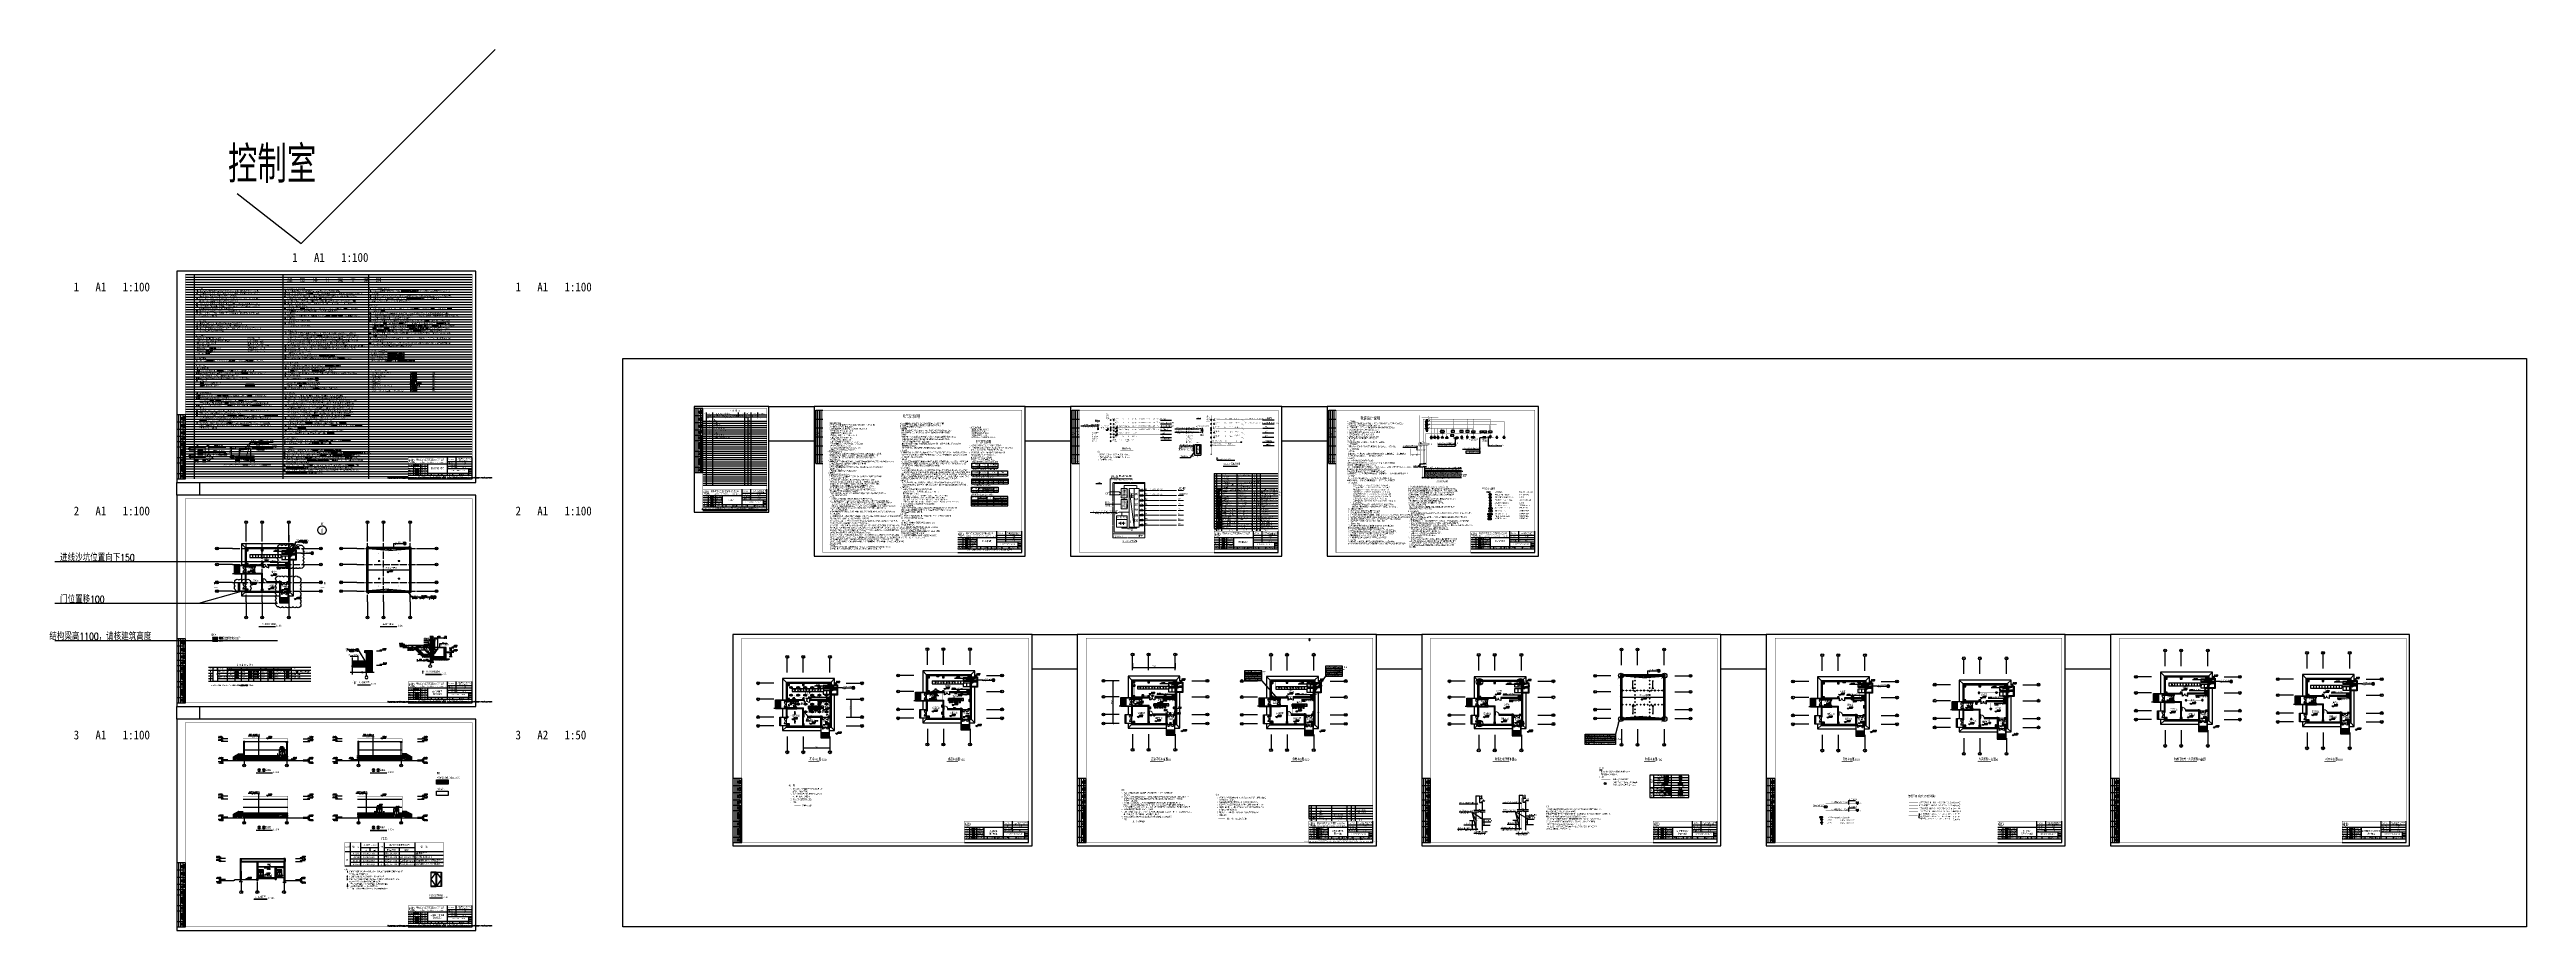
# Model space of a CAD drawing. Extents: x 5279878 to 5976284, y -275259 to -27697.
import ezdxf
from ezdxf.enums import TextEntityAlignment as Align

# ---------------------------------------------------------------- set-up
doc = ezdxf.new("R2010")
doc.units = 0
doc.header["$LTSCALE"] = 1000
doc.header["$MEASUREMENT"] = 0
for name, pattern in [('2', [18.5, 12, -3, 0.5, -3]), ('ABOVE', [3, 1.8, -1.2]), ('ACAD_ISO02W100', [15, 12, -3]), ('CENTER2', [1.125, 0.75, -0.125, 0.125, -0.125]), ('CONTINOUS', [0]), ('DASH', [0.35, 0.25, -0.1]), ('DASH_50', [0.175, 0.125, -0.05]), ('DOTE', [2.42, 2, -0.2, 0.02, -0.2])]:
    doc.linetypes.add(name, pattern=pattern)
doc.layers.get('0').update_dxf_attribs({"linetype": 'CONTINUOUS'})
doc.layers.get('Defpoints').update_dxf_attribs({"linetype": 'CONTINUOUS'})
for name, color, linetype in [('1', 2, 'CONTINUOUS'), ('AXIS', 3, 'CONTINUOUS'), ('AXIS_TEXT', 7, 'CONTINUOUS'), ('COLUMN', 9, 'CONTINUOUS'), ('d', 6, 'CONTINUOUS'), ('DIM', 7, 'CONTINUOUS'), ('DIM-消防', 3, 'CONTINUOUS'), ('DIM-照明', 3, 'CONTINUOUS'), ('DIM-照明 @ 1', 3, 'CONTINUOUS'), ('DIM_ELEV', 3, 'CONTINUOUS'), ('DIM_IDEN', 3, 'CONTINUOUS'), ('DIM_LEAD', 3, 'CONTINUOUS'), ('DIM_SYMB', 3, 'CONTINUOUS'), ('DOTE', 252, 'CONTINUOUS'), ('E-电气标注', 255, 'CONTINUOUS'), ('E_STRM', 7, 'CONTINUOUS'), ('ELEMENT', 3, 'CONTINUOUS'), ('EQUIP-插座', 3, 'CONTINUOUS'), ('EQUIP-消防', 3, 'CONTINUOUS'), ('EQUIP-照明', 3, 'CONTINUOUS'), ('EQUIP-箱柜', 3, 'CONTINUOUS'), ('EQUIP-通讯', 3, 'CONTINUOUS'), ('GROUND', 2, 'CONTINUOUS'), ('HATCH', 8, 'CONTINUOUS'), ('INSERT', 64, 'CONTINUOUS'), ('LAYER1', 143, 'CONTINUOUS'), ('LVTRY', 6, 'CONTINUOUS'), ('LWIRE', 4, 'CONTINUOUS'), ('PUB_DIM', 3, 'CONTINUOUS'), ('PUB_HATCH', 8, 'CONTINUOUS'), ('PUB_TEXT', 7, 'CONTINUOUS'), ('PUB_TITLE', 4, 'CONTINUOUS'), ('PUB_WALL', 9, 'CONTINUOUS'), ('REIN', 140, 'CONTINUOUS'), ('S-COLU_DIM', 3, 'CONTINUOUS'), ('SIG_TEXT', 7, 'CONTINUOUS'), ('STAIR', 5, 'CONTINUOUS'), ('SYST', 7, 'CONTINUOUS'), ('TEL_TAB', 7, 'CONTINUOUS'), ('TEL_TEXT', 7, 'CONTINUOUS'), ('TERM', 2, 'CONTINUOUS'), ('TEXT', 7, 'CONTINUOUS'), ('TUKUANG', 4, 'CONTINUOUS'), ('WALL', 2, 'CONTINUOUS'), ('WINDOW', 4, 'CONTINUOUS'), ('WIRE-接地', 4, 'CONTINUOUS'), ('WIRE-消防', 5, 'CONTINUOUS'), ('WIRE-照明', 1, 'CONTINUOUS'), ('WIRE-系统', 4, 'CONTINUOUS'), ('WIRE-通讯', 4, 'CONTINUOUS'), ('WIRE-避雷', 4, 'CONTINUOUS'), ('z-详图标注', 3, 'CONTINUOUS'), ('剖面', 233, 'CONTINUOUS'), ('图名', 15, 'CONTINUOUS'), ('图层1', 1, 'CONTINUOUS'), ('图层线', 8, 'CONTINUOUS'), ('填充', 251, 'CONTINUOUS'), ('大样', 13, 'CONTINUOUS'), ('底图', 251, 'CONTINUOUS'), ('建筑底图', 251, 'CONTINUOUS'), ('文字', 11, 'CONTINUOUS'), ('电信', 7, 'CONTINUOUS'), ('电气', 7, 'CONTINUOUS'), ('电气文字', 7, 'CONTINUOUS'), ('电气表格', 7, 'CONTINUOUS'), ('门窗编号', 80, 'CONTINUOUS')]:
    doc.layers.add(name, color=color, linetype=linetype)
for name, color, linetype, lineweight in [('_0', 7, 'CONTINUOUS', 25), ('ARDIM', 3, 'CONTINUOUS', 13), ('INSTRUMENT', 2, 'CONTINUOUS', 0)]:
    doc.layers.add(name, color=color, linetype=linetype, lineweight=lineweight)
doc.styles.add('-宋体', font='', dxfattribs={"width": 0.8})
doc.styles.add('_HZTXT', font='txt.shx', dxfattribs={"width": 0.8, "bigfont": 'HZTXT.shx'})
doc.styles.add('_TCH_AXIS', font='COMPLEX', dxfattribs={"bigfont": 'GBCBIG'})
doc.styles.add('_TCH_DIM', font='SIMPLEX', dxfattribs={"bigfont": 'GBCBIG'})
doc.styles.add('_TCH_DIM_T3', font='SIMPLEX', dxfattribs={"width": 0.705882, "bigfont": 'GBCBIG'})
doc.styles.add('_TCH_LABEL', font='COMPLEX', dxfattribs={"bigfont": 'GBCBIG'})
doc.styles.add('_TEL_ATTDEF', font='GBENOR', dxfattribs={"width": 0.8, "height": 3, "bigfont": 'GBCBIG'})
doc.styles.add('_TEL_DIM', font='sceie.shx', dxfattribs={"width": 0.8, "height": 3.5, "bigfont": 'sceic.shx'})
doc.styles.add('AHD', font='sceie.shx', dxfattribs={"width": 0.7, "bigfont": 'sceic.shx'})
doc.styles.add('BW_DIM_T3', font='Bweng.shx', dxfattribs={"width": 0.7, "bigfont": 'hztxt.shx'})
doc.styles.add('COMP', font='COMPLEX', dxfattribs={"bigfont": 'hztxt'})
doc.styles.add('COMPLEX', font='COMPLEX')
doc.styles.add('DIM_FONT', font='SIMPLEX', dxfattribs={"width": 0.7, "bigfont": 'GBCBIG'})
doc.styles.add('ECEC_TQ', font='txt_l.shx', dxfattribs={"bigfont": 'hztxt_l.shx'})
doc.styles.add('ECEC_TQ_S', font='')
doc.styles.add('HZ1', font='txt.shx', dxfattribs={"bigfont": 'hzdx.shx'})
doc.styles.add('HZ2', font='simplex.shx', dxfattribs={"width": 0.7, "bigfont": 'hztxt.shx'})
doc.styles.add('HZTXT', font='txt.shx', dxfattribs={"width": 0.7, "height": 500, "bigfont": 'hztxt.shx'})
doc.styles.add('sce', font='sceie.shx', dxfattribs={"width": 0.8, "height": 400, "bigfont": 'sceic.shx'})
doc.styles.add('scei', font='sceie.shx', dxfattribs={"width": 0.85, "bigfont": 'sceic.shx'})
doc.styles.add('sceic', font='sceie.shx', dxfattribs={"width": 0.8, "bigfont": 'sceic.shx'})
doc.styles.add('sceie', font='sceie.shx', dxfattribs={"width": 0.7, "bigfont": 'sceic.shx'})
doc.styles.get("Standard").update_dxf_attribs({"font": 'GBENOR', "bigfont": 'GBCBIG'})
doc.styles.add('STYLE-黑体', font='simhei.ttf')
doc.styles.add('TG_LINETYPE', font='SIMPLEX', dxfattribs={"width": 0.8, "height": 3, "bigfont": 'HZTXT'})
doc.styles.add('TG_LINETYPE_THUND', font='SIMPLEX', dxfattribs={"width": 0.8, "height": 5.5, "bigfont": 'HZTXT'})
doc.styles.add('TSSD_Rein', font='Tssdeng.shx', dxfattribs={"width": 0.7, "bigfont": 'hztxt.shx'})
doc.styles.add('TT-simplex', font='simplex.shx', dxfattribs={"width": 0.8, "bigfont": 'hztxt.shx'})
doc.styles.add('txt', font='ros.shx', dxfattribs={"width": 0.8, "height": 300, "bigfont": 'hzs.shx'})
doc.styles.add('公司统一字体', font='sceie.shx', dxfattribs={"width": 0.7, "bigfont": 'sceic.shx'})
doc.styles.add('宋体', font='', dxfattribs={"width": 0.7})
doc.styles.get('-宋体').set_extended_font_data('SimSun')
doc.styles.get('ECEC_TQ_S').set_extended_font_data('SimSun')
doc.styles.get('宋体').set_extended_font_data('SimSun')
doc.linetypes.add('JD', pattern='A,0.6,[130,ltypeshp.shx,S=0.2,R=145,X=0,Y=0],0.6,-0.3,0.25,-0.3', length=2.05)
doc.linetypes.add('TG_BC', pattern='A,2,-0.85,["BC",TG_LINETYPE,S=0.1,R=0,X=-0.65,Y=-0.15],0', length=2.85)
doc.linetypes.add('TG_F', pattern='A,2,-0.4,["F",TG_LINETYPE,S=0.1,R=0,X=-0.28,Y=-0.15],0', length=2.4)
doc.linetypes.add('TG_H', pattern='A,2,-0.45,["H",TG_LINETYPE,S=0.1,R=0,X=-0.33,Y=-0.15],0', length=2.45)
doc.linetypes.add('TG_×', pattern='A,2,0,["×",TG_LINETYPE_THUND,S=0.1,R=0,X=-0.23,Y=-0.21],0', length=2)
doc.linetypes.add('TG_接地', pattern='A,0.75,0,["/",TG_LINETYPE,S=0.05,R=-8.594367,X=-0.1,Y=-0.045],0.65,-0.13,0.13,-0.13', length=2)
doc.dimstyles.new('_TCH_ARCH&&100', dxfattribs={"dimtxt": 297.5, "dimasz": 100, "dimexe": 250, "dimexo": 300, "dimgap": 126.25, "dimtad": 1, "dimdec": 0, "dimzin": 0, "dimdsep": 46, "dimtxsty": '_TCH_DIM_T3', "dimblk": 'ARCHTICK', "dimcen": 0.09, "dimclrt": 7, "dimazin": 2, "dimtfac": 1, "dimtdec": 0, "dimtix": 1, "dimtmove": 2, "dimatfit": 3, "dimfxl": 0, "dimtolj": 1, "dimtzin": 0, "dimarcsym": 0})
doc.dimstyles.new('AXIS', dxfattribs={"dimtxt": 300, "dimasz": 1, "dimexe": 250, "dimexo": 300, "dimgap": 150, "dimtad": 1, "dimdec": 0, "dimzin": 0, "dimdsep": 46, "dimtxsty": 'DIM_FONT', "dimblk": '_DIMX', "dimblk1": '_DIMX', "dimblk2": '_DIMX', "dimcen": 0.09, "dimse1": 1, "dimse2": 1, "dimclrt": 7, "dimadec": 0, "dimazin": 0, "dimtfac": 1, "dimtdec": 0, "dimtix": 1, "dimtmove": 2, "dimatfit": 3, "dimldrblk": '_DIMX', "dimfxl": 0, "dimtolj": 1, "dimtzin": 0, "dimarcsym": 0})
doc.dimstyles.new('CYZ_25_100$TCH&&100', dxfattribs={"dimtxt": 300, "dimasz": 100, "dimexe": 100, "dimexo": 100, "dimgap": 100, "dimtad": 1, "dimdec": 0, "dimlfac": 0.25, "dimzin": 0, "dimdsep": 46, "dimtxsty": 'BW_DIM_T3', "dimblk": '_bwk', "dimcen": 0, "dimclrt": 7, "dimadec": 0, "dimazin": 0, "dimtfac": 1, "dimtdec": 0, "dimtix": 1, "dimtmove": 2, "dimatfit": 0, "dimfxl": 0, "dimtolj": 1, "dimtzin": 0, "dimarcsym": 0})
doc.dimstyles.new('DIMN', dxfattribs={"dimtxt": 300, "dimasz": 1, "dimexe": 250, "dimexo": 300, "dimgap": 150, "dimtad": 1, "dimdec": 0, "dimzin": 0, "dimdsep": 46, "dimtxsty": 'DIM_FONT', "dimblk": '_DIMX', "dimcen": 0.09, "dimclrt": 7, "dimadec": 0, "dimazin": 0, "dimtfac": 1, "dimtdec": 0, "dimtix": 1, "dimtmove": 2, "dimatfit": 3, "dimldrblk": '_DIMX', "dimfxl": 0, "dimtolj": 1, "dimtzin": 0, "dimarcsym": 0})
doc.dimstyles.get("Standard").update_dxf_attribs({"dimscale": 100, "dimtxt": 3.5, "dimasz": 1, "dimexe": 2.5, "dimexo": 3, "dimgap": 1.5, "dimtad": 1, "dimdec": 0, "dimzin": 0, "dimdsep": 46, "dimtxsty": 'Standard', "dimblk": 'ARCHTICK', "dimcen": 0.09, "dimadec": 0, "dimazin": 0, "dimtfac": 1, "dimtdec": 0, "dimtix": 1, "dimtmove": 2, "dimatfit": 3, "dimfxl": 0, "dimtolj": 1, "dimtzin": 0, "dimarcsym": 0})
pattern_1 = [(225, (5730808.87, -174684.247), (22.45064, -22.45064), [])]
pattern_2 = [(225, (5719308.87, -174684.247), (22.45064, -22.45064), [])]
pattern_3 = [(45, (5077158.28, 216937.36), (-101.02788, 101.02788), []), (45, (5077225.63, 216937.36), (-101.02788, 101.02788), [])]
pattern_4 = [(37.5, (5222193.38, -217287.17), (-8.00016, 244.70662), [0, -193.04, 0, -215.9, 0, -206.375]), (7.5, (5222193.38, -217287.17), (224.76164, 358.41255), [0, -104.14, 0, -173.99, 0, -66.675]), (327.5, (5222037.17, -217287.17), (395.4962, 0.7186), [0, -63.5, 0, -228.6, 0, -298.45]), (317.5, (5222037.17, -217287.17), (381.7782, 111.4647), [0, -31.75, 0, -149.86, 0, -171.45])]

# ---------------------------------------------------------------- blocks, each defined once
blk = doc.blocks.new('A$C04D97144')
for p, q in [((0, 160), (25, 160)), ((0, 140), (25, 140)), ((6, 0), (6, 180)), ((12, 0), (12, 180)), ((18, 0), (18, 180)), ((0, 120), (25, 120)), ((0, 105), (25, 105)), ((0, 90), (25, 90)), ((0, 60), (25, 60)), ((0, 45), (25, 45)), ((0, 15), (25, 15))]:
    blk.add_line(p, q)
blk.add_lwpolyline([(0, 180), (0, 0), (25, 0), (25, 180)], close=True)
for points in [[(13.8, 170.9), (14, 171), (13.9, 171), (17.3, 171), (17, 171), (16.7, 171)], [(13.8, 168), (14.1, 168.1), (14.3, 168.2)], [(13.8, 151), (14, 151.2), (13.9, 151.1), (17.3, 151.1), (17, 151.1), (16.7, 151.1)], [(13.8, 148.5), (14.1, 148.7), (14.2, 148.8), (14.4, 148.8)], [(13.8, 147.4), (14, 147.5), (13.9, 147.5), (17.3, 147.5), (17.1, 147.4), (16.8, 147.5)], [(13.9, 172.1), (14.1, 172.4), (14.3, 172.4), (14.3, 172.4)], [(13.9, 152.3), (14.1, 152.5), (14.3, 152.5), (14.3, 152.5)], [(14.6, 166.9), (14.4, 169.5), (14.3, 169.4), (14.8, 169.1)], [(14.3, 166.9), (14.5, 166.9), (14.7, 166.9), (14.9, 166.8), (15.1, 166.8)], [(14.8, 171.7), (14.5, 173.3), (14.5, 173.1), (14.6, 172.9)], [(14.8, 151.8), (14.5, 153.4), (14.5, 153.3), (14.6, 153)], [(14.7, 148.1), (14.5, 149.5), (14.5, 149.4), (14.5, 149.3)], [(14.7, 172.2), (14.9, 172.2), (15.6, 171.7), (15.6, 171.7), (15.4, 172.5)], [(14.7, 168.1), (14.7, 168.1), (17.3, 168.1), (17, 168), (16.7, 168.1)], [(14.7, 152.4), (14.9, 152.3), (15.6, 151.8), (15.6, 151.8), (15.4, 152.7)], [(14.7, 147.8), (14.9, 146.8)], [(14.8, 171.4), (15, 170.3)], [(14.8, 151.6), (15, 150.5)], [(14.9, 149), (15.2, 149.4), (15.4, 149.4), (15.5, 149.5)], [(14.9, 148.5), (15.1, 148.4), (15.5, 148.2), (15.8, 148), (15.9, 147.8)], [(14.9, 147.5), (15.3, 147.3), (15.7, 147.1), (16, 146.9), (16.3, 146.7)], [(15, 171), (15.4, 170.8), (15.8, 170.6), (16, 170.4), (16.3, 170.2)], [(16.2, 168.8), (16.3, 168.9), (15, 169), (15.1, 169.1), (15.3, 167.3)], [(15, 167.2), (15.3, 167.2), (16.5, 167.4), (16.3, 167.3), (16.2, 168.8), (16.2, 168.6), (16.2, 168.3)], [(15, 151.2), (15.4, 150.9), (15.8, 150.7), (16, 150.5), (16.3, 150.3)], [(15.1, 172.7), (15.2, 172.7), (15.6, 172.4), (15.6, 172.3), (15.9, 172.1), (16.2, 171.8), (16.5, 171.5)], [(15.1, 152.8), (15.2, 152.8), (15.6, 152.5), (15.6, 152.4), (15.9, 152.2), (16.2, 151.9), (16.5, 151.6)], [(15.1, 147.5), (15.4, 147.9)], [(15.2, 171), (15.5, 171.4)], [(15.2, 151.2), (15.5, 151.5)], [(15.3, 149), (15.6, 149), (16, 148.8), (16.3, 148.7), (16.5, 148.5), (16.7, 148.3), (16.9, 148.1), (17.1, 147.9), (17.3, 147.7)], [(15.6, 172.9), (15.8, 172.8), (16.3, 172.5), (16.6, 172.1), (16.9, 171.8), (17.1, 171.5), (17.3, 171.2)], [(15.7, 167.6), (15.6, 168.6)], [(15.6, 153), (15.8, 153), (16.3, 152.6), (16.6, 152.3), (16.9, 151.9), (17.1, 151.6), (17.3, 151.3)], [(15.7, 148.2), (15.8, 148.3), (17.1, 149.3), (17.1, 149.8), (17, 149.3), (16.9, 149.2)], [(16.4, 172.4), (16.9, 172.9), (17.1, 173.1), (16.8, 172.9)], [(16.4, 152.5), (16.9, 153.1), (17.1, 153.2), (16.8, 153)], [(23, 174.4), (20, 174.4), (20, 174.9), (20.2, 175.1), (20.5, 175.2), (20.7, 175.3), (21.2, 175.4), (21.9, 175.4), (22.3, 175.3), (22.6, 175.2), (22.8, 175.1), (23, 174.9), (23, 174.4), (23, 174.4)], [(23, 173), (20, 173), (20, 173.9)], [(20, 171.5), (23, 172), (20, 172.6)], [(20, 170.5), (20.2, 170.3), (20.5, 170.2), (20.7, 170.1), (21.2, 170.1), (21.9, 170.1), (22.3, 170.1), (22.6, 170.2), (22.8, 170.3), (23, 170.5), (23, 170.8), (22.8, 170.9), (22.6, 171), (22.3, 171.1), (21.9, 171.2), (21.2, 171.2), (20.7, 171.1), (20.5, 171), (20.2, 170.9), (20, 170.8), (20, 170.5), (20, 170.5)], [(23, 168.7), (20, 168.7), (20, 169.4), (20.2, 169.6), (20.3, 169.6), (20.6, 169.7), (20.9, 169.7), (21.2, 169.6), (21.3, 169.6), (21.4, 169.4), (21.4, 168.7)], [(23, 167.3), (20, 167.3), (20, 168), (20.2, 168.2), (20.3, 168.2), (20.6, 168.3), (21, 168.3), (21.3, 168.2), (21.4, 168.2), (21.6, 168), (21.6, 167.3)], [(23, 165.9), (20, 165.9), (20, 166.6), (20.2, 166.8), (20.3, 166.8), (20.6, 166.9), (21, 166.9), (21.3, 166.8), (21.4, 166.8), (21.6, 166.6), (21.6, 165.9)], [(23, 164.4), (20, 165), (23, 165.5)], [(23, 153.9), (20, 153.9), (20, 154.4), (20.2, 154.6), (20.5, 154.7), (20.7, 154.8), (21.2, 154.9), (21.9, 154.9), (22.3, 154.8), (22.6, 154.7), (22.8, 154.6), (23, 154.4), (23, 153.9), (23, 153.9)], [(23, 152.5), (20, 152.5), (20, 153.4)], [(20, 150.8), (23, 151.2), (20, 151.5), (23, 151.9), (20, 152.2)], [(23, 149.7), (20, 149.7), (20, 150.6)], [(20, 148.5), (20, 149), (20, 148.7), (22.9, 148.7), (22.9, 148.5), (22.9, 149)], [(20, 146.8), (23, 147.3), (20, 147.9)], [(23, 145.5), (20, 145.5), (20, 146.4)], [(23, 144), (20, 144), (20, 144.7), (20.2, 144.9), (20.3, 144.9), (20.6, 145), (20.9, 145), (21.2, 144.9), (21.3, 144.9), (21.4, 144.7), (21.4, 144)], [(21.4, 173), (21.4, 173.6)], [(21.4, 169.2), (23, 169.7)], [(21.4, 152.5), (21.4, 153.1)], [(21.4, 149.7), (21.4, 150.3)], [(21.4, 145.5), (21.4, 146.1)], [(21.4, 144.5), (23, 145)], [(22, 164.6), (22, 165.3)], [(23, 173), (23, 173.9)], [(23, 152.5), (23, 153.4)], [(23, 149.7), (23, 150.6)], [(23, 145.5), (23, 146.4)], [(13.7, 113.9), (13.9, 113.9), (16.1, 113.8)], [(13.7, 82.2), (13.9, 82.2), (16.1, 82.1)], [(13.8, 132.4), (14, 132.4), (17.3, 132.4), (17.1, 132.4), (16.8, 132.4)], [(13.8, 99.9), (14.2, 99.9), (14.6, 99.7), (15.1, 99.5), (15.4, 99.3), (15.6, 99.2), (15.9, 99.1)], [(13.8, 96.3), (14.3, 96.1), (14.6, 95.9), (14.8, 95.7), (14.9, 95.7), (15.1, 95.5)], [(13.8, 95.3), (14, 95.2), (14.4, 95), (14.5, 95), (14.8, 94.7), (15.1, 94.6), (15.3, 94.4), (15.5, 94.2)], [(13.9, 130.8), (14.1, 131), (14.3, 131.1), (14.5, 131.1)], [(13.9, 128.2), (14.2, 128.3), (14.5, 128.3), (14.7, 128.2), (15, 128.1), (15.1, 128), (15.3, 127.9), (15.4, 127.8)], [(13.9, 113.1), (14.1, 113.1), (16.2, 113.1)], [(13.9, 81.4), (14.1, 81.4), (16.2, 81.4)], [(14.1, 74.1), (14, 76), (13.9, 75.9), (14.1, 75.8), (14.6, 75.6), (15.1, 75.4), (15.1, 75.4), (15.1, 75.4), (15, 76.2), (14.9, 76.2), (15.2, 76), (15.5, 75.9), (15.7, 75.8), (15.9, 75.6), (16.1, 75.4), (16.4, 75.2), (16.6, 75), (16.7, 74.8), (16.9, 74.5), (17.1, 74.3), (17.2, 74)], [(13.9, 72), (14.1, 72), (14.8, 71.7)], [(13.9, 70.9), (14.1, 70.9), (14.5, 70.7), (14.9, 70.5), (15.2, 70.3)], [(14.1, 128.3), (14.1, 129.1), (14, 129), (14.2, 128.9), (14.4, 128.9), (14.6, 128.9), (14.8, 128.9), (14.9, 128.9), (15, 129), (15, 129.1), (15, 129.2), (15, 129.4), (15, 129.6), (14.9, 129.6)], [(14, 127.1), (14.4, 127.5), (14.5, 127.5)], [(14.1, 114.5), (14.5, 114.6), (15.1, 114.6), (15.8, 114.6), (16.2, 114.5), (16.6, 114.4), (16.9, 114.2), (17.3, 113.9)], [(14.1, 82.8), (14.5, 82.9), (15.1, 82.9), (15.8, 82.9), (16.2, 82.8), (16.6, 82.7), (16.9, 82.5), (17.3, 82.2)], [(14.2, 109.6), (14.5, 109.6), (15.1, 109.7), (15.7, 109.7), (15.8, 109.7), (16.3, 109.7), (16.9, 109.7), (16.7, 109.7), (16.5, 110.8), (16.7, 111), (16.4, 111.1), (16.1, 111.1), (15.4, 111.1), (14.8, 111.1), (14.2, 111.1), (14.3, 111.2), (14.5, 109.7)], [(14.4, 96), (14.4, 96.1), (14.3, 97), (14.2, 96.9), (14.6, 96.6), (15, 96.4), (15.2, 96.2), (15.4, 95.9), (15.6, 95.7), (15.7, 95.5)], [(14.2, 77.9), (14.5, 78), (15.1, 78), (15.7, 78), (15.8, 78), (16.3, 78), (16.9, 78), (16.7, 78), (16.5, 79.1), (16.7, 79.3), (16.4, 79.4), (16.1, 79.4), (15.4, 79.4), (14.8, 79.4), (14.2, 79.4), (14.3, 79.5), (14.5, 78)], [(14.2, 74.8), (14.4, 74.8), (14.9, 74.7), (15.2, 74.6), (15.5, 74.5), (15.9, 74.4), (16.2, 74.2), (16.5, 74), (16.7, 73.8), (17, 73.6), (17.1, 73.4)], [(14.5, 114.6), (14.3, 115.5), (14.3, 115.4), (15.1, 115.4), (15.2, 115.4), (16.5, 115.4), (17, 115.4), (17.2, 115.3), (17.3, 115.3), (17, 114.9), (17.2, 115.3)], [(14.5, 98.1), (14.3, 99.2), (14.3, 99.1), (15.3, 98.9), (15.3, 99.1), (15.4, 98.2), (15.1, 98.2), (15.4, 98.2), (16.7, 98.2)], [(14.5, 82.9), (14.3, 83.8), (14.3, 83.7), (15.1, 83.7), (15.2, 83.7), (16.5, 83.7), (17, 83.7), (17.2, 83.6), (17.3, 83.6), (17, 83.2), (17.2, 83.6)], [(14.6, 71.8), (14.4, 72.8)], [(14.5, 70.7), (14.4, 71.5)], [(14.7, 112.6), (14.5, 114.3)], [(14.7, 80.9), (14.5, 82.6)], [(14.5, 70.9), (14.9, 71.1)], [(14.6, 72.1), (15.1, 72.4)], [(14.7, 95.9), (14.7, 96), (15.7, 97.1), (15.7, 97.5), (15.7, 97.1), (15.6, 97)], [(14.7, 94.9), (17.2, 94.9), (17, 94.8), (16.6, 94.9)], [(14.8, 95.3), (16.5, 95.3), (16.3, 95.3), (16.1, 95.3)], [(14.8, 71.5), (15, 71.5), (15.5, 71), (15.6, 71), (15.8, 70.7), (16.1, 70.3), (16.3, 70.2), (16.4, 70)], [(15.2, 126.7), (15.1, 127.5), (14.9, 127.3), (15.2, 127.3), (16.7, 127.3), (16.8, 127.2), (16.2, 127.8)], [(15.1, 131.5), (15, 133.3), (15, 133.2), (15, 133)], [(15.1, 130.3), (15, 131.1), (15, 131.1), (16.7, 131), (16.8, 130.9), (16, 131.7)], [(15.2, 99.5), (15, 100.8), (15, 100.6), (15, 100.4)], [(15.2, 114.6), (15.1, 115.1)], [(15.2, 113.2), (15.1, 113.7)], [(15.1, 100.2), (15.3, 100.2), (15.7, 100.1), (16, 100), (16.2, 99.9), (16.4, 99.7), (16.6, 99.5), (16.8, 99.3), (17, 99.1), (17.1, 98.9), (17.1, 98.7), (17.2, 98.5)], [(15.2, 82.9), (15.1, 83.4)], [(15.2, 81.5), (15.1, 82)], [(15.1, 71.4), (16.1, 72.6), (16.1, 73), (16.1, 72.6), (15.9, 72.3)], [(15.2, 74.7), (17.1, 76.2), (17.1, 76.8), (17.1, 76.2), (17, 76.2), (16.8, 75.9)], [(15.5, 128.1), (15.4, 129.2), (15.3, 129.1), (15.5, 129), (15.8, 128.9), (16, 128.7), (16.2, 128.6), (16.5, 128.4), (16.7, 128.1), (16.9, 127.9), (17, 127.7), (17.1, 127.5)], [(15.5, 109.7), (15.3, 110.8), (15.3, 110.7), (15.4, 110.4)], [(15.5, 78), (15.3, 79.1), (15.3, 79), (15.4, 78.7)], [(15.4, 96.4), (15.5, 96.4), (15.5, 96.3), (15.8, 96.1), (16, 95.8), (16.1, 95.6)], [(15.5, 99.3), (15.6, 99.4), (17.1, 100.3), (17.1, 100.8), (17, 100.3), (16.9, 100.2)], [(15.6, 113.2), (15.6, 113.6)], [(15.6, 81.5), (15.6, 81.9)], [(15.8, 128.1), (15.8, 128.1), (17, 129.2), (17, 129.7), (17, 129.2), (16.8, 129.1)], [(15.8, 96.6), (15.9, 96.6), (15.9, 96.5), (16.2, 96.2), (16.2, 96.2), (16.4, 96), (16.5, 95.8), (16.7, 95.5)], [(15.8, 71.9), (15.9, 70.9)], [(15.9, 114.6), (15.9, 114.6), (15.9, 115.1)], [(15.9, 82.9), (15.9, 82.9), (15.9, 83.4)], [(16.3, 112.5), (16.1, 114.3), (16, 114.2), (16.1, 114.1)], [(16.8, 98.1), (16, 99)], [(16.3, 80.8), (16.1, 82.6), (16, 82.5), (16.1, 82.4)], [(16, 71.4), (16.5, 71.5), (16.7, 71.4), (16.4, 71.4)], [(16.1, 96.9), (16.3, 96.8), (16.6, 96.5), (16.8, 96.2), (17, 95.9), (17.1, 95.6), (17.2, 95.4), (17.3, 95.2)], [(16.1, 72.1), (16.3, 72.1), (17.1, 71.7)], [(16.3, 70.8), (16.6, 71), (16.8, 71), (16.6, 70.9)], [(16.4, 113.6), (16.7, 113.9), (16.9, 113.9), (16.6, 113.8)], [(16.4, 81.9), (16.7, 82.3), (16.9, 82.3), (16.6, 82.1)], [(16.5, 113.2), (16.6, 113.2), (16.9, 112.9), (17.1, 112.7), (17.2, 112.5)], [(16.5, 81.5), (16.6, 81.5), (16.9, 81.2), (17.1, 81), (17.2, 80.8)], [(17.1, 70.5), (17, 72.6), (17, 72.5), (17, 72.2)], [(22.5, 114.9), (19.6, 114.9), (19.6, 115.8)], [(19.6, 113.4), (19.6, 114.4)], [(19.6, 113.9), (22.5, 113.9)], [(22.5, 111.9), (19.6, 112.5), (22.5, 113)], [(22.5, 110.7), (19.6, 110.7), (19.6, 111.2), (19.7, 111.4), (20, 111.6), (20.3, 111.6), (20.8, 111.7), (21.4, 111.7), (21.9, 111.6), (22.2, 111.6), (22.4, 111.4), (22.5, 111.2), (22.5, 110.7), (22.5, 110.7)], [(22.9, 101.3), (19.9, 101.3), (19.9, 101.8), (20.1, 102), (20.4, 102.1), (20.6, 102.2), (21.1, 102.2), (21.8, 102.2), (22.2, 102.2), (22.5, 102.1), (22.7, 102), (22.9, 101.8), (22.9, 101.3), (22.9, 101.3)], [(22.9, 99.9), (19.9, 99.9), (19.9, 100.8)], [(20.4, 99.3), (20.1, 99.2), (19.9, 99), (19.9, 98.7), (20.1, 98.5), (20.4, 98.3), (20.6, 98.3), (20.9, 98.4), (21.1, 98.5), (21.2, 98.6), (21.5, 99), (21.6, 99.2), (21.8, 99.2), (22, 99.3), (22.5, 99.3), (22.7, 99.2), (22.9, 99), (22.9, 98.7), (22.7, 98.5), (22.5, 98.3)], [(19.9, 97.3), (19.9, 97.7), (19.9, 97.5), (22.8, 97.5), (22.8, 97.3), (22.8, 97.7)], [(19.9, 95.5), (22.9, 96.1), (19.9, 96.6)], [(22.9, 94.3), (19.9, 94.3), (19.9, 95.2)], [(22.9, 92.8), (19.9, 92.8), (19.9, 93.4), (20.1, 93.6), (20.2, 93.7), (20.5, 93.8), (20.8, 93.8), (21.1, 93.7), (21.2, 93.6), (21.3, 93.4), (21.3, 92.8)], [(23, 134.4), (20, 134.4), (20, 134.9), (20.2, 135.1), (20.5, 135.2), (20.7, 135.3), (21.2, 135.4), (21.9, 135.4), (22.3, 135.3), (22.6, 135.2), (22.8, 135.1), (23, 134.9), (23, 134.4), (23, 134.4)], [(23, 133), (20, 133), (20, 133.9)], [(23, 131.5), (20, 131.5), (23, 132.4), (20, 132.4)], [(20.7, 131.2), (20.5, 131.1), (20.2, 131), (20, 130.8), (20, 130.5), (20.2, 130.4), (20.5, 130.3), (20.7, 130.2), (21.2, 130.1), (21.9, 130.1), (22.3, 130.2), (22.6, 130.3), (22.8, 130.4), (23, 130.5), (23, 130.8), (22.8, 131), (22.6, 131.1), (22.3, 131.2), (21.9, 131.2), (21.9, 130.8)], [(20, 129), (20, 129.5), (20, 129.2), (22.9, 129.2), (22.9, 129), (22.9, 129.5)], [(20.5, 128.2), (20.2, 128.1), (20, 127.9), (20, 127.6), (20.2, 127.4), (20.5, 127.3), (20.7, 127.3), (21, 127.3), (21.2, 127.4), (21.3, 127.5), (21.6, 128), (21.7, 128.1), (21.9, 128.2), (22.1, 128.2), (22.6, 128.2), (22.8, 128.1), (23, 127.9), (23, 127.6), (22.8, 127.4), (22.6, 127.3)], [(23, 126), (20, 126), (20, 126.9)], [(23, 124.6), (20, 124.6), (20, 125.1), (20.2, 125.3), (20.5, 125.4), (20.7, 125.5), (21.2, 125.6), (21.9, 125.6), (22.3, 125.5), (22.6, 125.4), (22.8, 125.3), (23, 125.1), (23, 124.6), (23, 124.6)], [(23, 88.3), (20.1, 88.3), (20.1, 89.2)], [(20.1, 86.8), (20.1, 87.8)], [(20.1, 87.3), (23, 87.3)], [(23, 85.3), (20.1, 85.9), (23, 86.4)], [(23, 84.1), (20.1, 84.1), (20.1, 84.6), (20.3, 84.8), (20.5, 84.9), (20.8, 85), (21.3, 85.1), (21.9, 85.1), (22.3, 85), (22.7, 84.9), (22.9, 84.8), (23, 84.6), (23, 84.1), (23, 84.1)], [(21.4, 82.4), (21.3, 82.4), (21.1, 82.4), (21.1, 82.3), (21.3, 82.2), (21.5, 82.1), (22.2, 82), (22.7, 81.9), (22.9, 81.7), (23, 81.6), (23, 81.3), (22.9, 81.2), (22.7, 81.1), (22.5, 81), (22.2, 81), (21.9, 81.1), (21.8, 81.2), (21.3, 81.7), (21.1, 81.7), (20.8, 81.8), (20.5, 81.8), (20.3, 81.7), (20.1, 81.6), (20.3, 81.4), (20.5, 81.4), (20.8, 81.4), (21.3, 81.4), (21.6, 81.6), (22.7, 81.9), (22.9, 82.1), (23, 82.2), (23, 82.4), (22.9, 82.4), (22.7, 82.4)], [(23, 78.5), (20.1, 78.5), (20.1, 79), (20.3, 79.2), (20.5, 79.4), (20.8, 79.4), (21.3, 79.5), (21.9, 79.5), (22.3, 79.4), (22.7, 79.4), (22.9, 79.2), (23, 79), (23, 78.5), (23, 78.5)], [(23, 77.1), (20.1, 77.1), (20.1, 78)], [(23, 75.6), (20.1, 75.6), (23, 76.6), (20.1, 76.6)], [(20.8, 75.3), (20.5, 75.2), (20.3, 75.1), (20.1, 74.9), (20.1, 74.7), (20.3, 74.5), (20.5, 74.4), (20.8, 74.3), (21.3, 74.2), (21.9, 74.2), (22.3, 74.3), (22.7, 74.4), (22.9, 74.5), (23, 74.7), (23, 74.9), (22.9, 75.1), (22.7, 75.2), (22.3, 75.3), (21.9, 75.3), (21.9, 74.9)], [(20.1, 73.1), (20.1, 73.6), (20.1, 73.3), (23, 73.3), (23, 73.1), (23, 73.6)], [(20.5, 72.3), (20.3, 72.2), (20.1, 72), (20.1, 71.7), (20.3, 71.5), (20.5, 71.4), (20.8, 71.4), (21.1, 71.4), (21.3, 71.5), (21.4, 71.7), (21.6, 72.1), (21.8, 72.2), (21.9, 72.3), (22.2, 72.3), (22.7, 72.3), (22.9, 72.2), (23, 72), (23, 71.7), (22.9, 71.5), (22.7, 71.4)], [(23, 70), (20.1, 70), (20.1, 70.7), (20.3, 70.9), (20.4, 70.9), (20.6, 71), (20.9, 71), (21.3, 70.9), (21.4, 70.9), (21.5, 70.7), (21.5, 70)], [(21, 114.9), (21, 115.5)], [(21.3, 99.9), (21.3, 100.4)], [(21.3, 94.3), (21.3, 94.8)], [(21.3, 93.3), (22.9, 93.8)], [(21.4, 133), (21.4, 133.6)], [(21.4, 126), (21.4, 126.6)], [(21.5, 88.3), (21.5, 88.9)], [(21.5, 77.1), (21.5, 77.7)], [(21.5, 70.5), (23, 71)], [(21.6, 112.1), (21.6, 112.8)], [(22, 85.5), (22, 86.2)], [(22.5, 114.9), (22.5, 115.8)], [(22.9, 99.9), (22.9, 100.8)], [(22.9, 94.3), (22.9, 95.2)], [(23, 133), (23, 133.9)], [(23, 126), (23, 126.9)], [(23, 88.3), (23, 89.2)], [(23, 77.1), (23, 78)], [(13.7, 37.2), (13.9, 37.2), (16.1, 37.1)], [(13.8, 50.5), (14.1, 50.6), (15.1, 50.3), (16, 50.1), (16, 50), (15.8, 51.4), (15.7, 51.4), (16.8, 50.7)], [(13.8, 5.5), (14.1, 5.6), (15.1, 5.3), (16, 5.1), (16, 5), (15.8, 6.4), (15.7, 6.4), (16.8, 5.7)], [(13.9, 67.9), (14, 67.8), (14.5, 67.6), (15, 67.2), (15.3, 67), (15.6, 66.6), (15.9, 66.3)], [(13.9, 54.5), (14.1, 54.6), (17, 54.5)], [(13.9, 36.4), (14.1, 36.4), (16.2, 36.4)], [(14.1, 29.1), (14, 31), (13.9, 30.9), (14.1, 30.8), (14.6, 30.6), (15.1, 30.4), (15.1, 30.4), (15.1, 30.4), (15, 31.2), (14.9, 31.2), (15.2, 31), (15.5, 30.9), (15.7, 30.8), (15.9, 30.6), (16.1, 30.4), (16.4, 30.2), (16.6, 30), (16.7, 29.8), (16.9, 29.6), (17.1, 29.3), (17.2, 29)], [(13.9, 27), (14.1, 27), (14.8, 26.7)], [(13.9, 26), (14.1, 25.9), (14.5, 25.7), (14.9, 25.5), (15.2, 25.3)], [(13.9, 22.9), (14, 22.8), (14.5, 22.6), (15, 22.2), (15.3, 21.9), (15.6, 21.6), (15.9, 21.3)], [(13.9, 9.5), (14.1, 9.6), (17, 9.5)], [(14.1, 53.8), (14.3, 53.9), (17.1, 53.9)], [(14.1, 37.8), (14.5, 37.9), (15.1, 37.9), (15.8, 37.9), (16.2, 37.8), (16.6, 37.7), (16.9, 37.5), (17.3, 37.2)], [(14.1, 8.8), (14.3, 8.9), (17.1, 8.9)], [(14.2, 67.7), (15.8, 69), (15.8, 69.1), (15.8, 69.5), (15.7, 69), (15.6, 68.9)], [(14.2, 32.9), (14.5, 32.9), (15.1, 33), (15.7, 33), (15.8, 33), (16.3, 33), (16.9, 33), (16.7, 33), (16.5, 34.1), (16.7, 34.3), (16.4, 34.4), (16.1, 34.4), (15.4, 34.4), (14.8, 34.5), (14.2, 34.5), (14.3, 34.5), (14.5, 33)], [(14.2, 29.8), (14.4, 29.8), (14.9, 29.7), (15.2, 29.6), (15.5, 29.5), (15.9, 29.3), (16.2, 29.2), (16.5, 29), (16.7, 28.8), (17, 28.6), (17.1, 28.5)], [(14.2, 22.8), (15.8, 24.1), (15.8, 24.1), (15.8, 24.5), (15.7, 24.1), (15.6, 23.9)], [(14.5, 37.9), (14.3, 38.8), (14.3, 38.7), (15.1, 38.7), (15.2, 38.7), (16.5, 38.7), (17, 38.7), (17.2, 38.6), (17.3, 38.6), (17, 38.2), (17.2, 38.6)], [(14.6, 26.8), (14.4, 27.9)], [(14.5, 25.7), (14.4, 26.6)], [(14.7, 49.7), (14.5, 51.5), (14.5, 51.4), (14.6, 51.2)], [(14.7, 35.9), (14.5, 37.6)], [(14.5, 25.9), (14.9, 26.1)], [(14.7, 4.7), (14.5, 6.5), (14.5, 6.4), (14.6, 6.2)], [(14.6, 27.1), (15.1, 27.4)], [(14.8, 55.4), (15.2, 55.4), (15.7, 55), (16.3, 54.6)], [(14.8, 26.5), (15, 26.5), (15.5, 26), (15.6, 26), (15.8, 25.8), (16.1, 25.4), (16.3, 25.2), (16.4, 25)], [(14.8, 10.4), (15.2, 10.4), (15.7, 10), (16.3, 9.6)], [(14.9, 53), (15.9, 53.4), (16.2, 53.5)], [(14.9, 8), (15.9, 8.4), (16.2, 8.5)], [(15.2, 37.9), (15.1, 38.4)], [(15.2, 36.5), (15.1, 37)], [(15.1, 26.4), (16.1, 27.6), (16.1, 28), (16.1, 27.6), (15.9, 27.3)], [(15.4, 49.2), (15.2, 52), (15.2, 51.9), (15.2, 51.7)], [(15.2, 29.7), (17.1, 31.2), (17.1, 31.8), (17.1, 31.2), (17, 31.2), (16.8, 30.9)], [(15.4, 4.2), (15.2, 7), (15.2, 6.9), (15.2, 6.7)], [(15.4, 67.3), (15.4, 67.3), (15.4, 67.3), (15.3, 68.3), (15.3, 68.1), (15.3, 68)], [(15.5, 33), (15.3, 34.1), (15.3, 34), (15.4, 33.7)], [(15.4, 22.3), (15.4, 22.3), (15.4, 22.4), (15.3, 23.3), (15.3, 23.1), (15.3, 23)], [(15.6, 36.5), (15.6, 37)], [(15.8, 26.9), (15.9, 26)], [(16, 66.7), (16.1, 66.8), (15.9, 68.8), (15.9, 68.7), (15.9, 68.5)], [(15.9, 37.9), (15.9, 37.9), (15.9, 38.4)], [(16, 21.7), (16.1, 21.8), (15.9, 23.8), (15.9, 23.7), (15.9, 23.5)], [(16.3, 35.8), (16.1, 37.6), (16, 37.5), (16.1, 37.4)], [(16, 26.4), (16.5, 26.5), (16.7, 26.4), (16.4, 26.4)], [(16.1, 67.6), (16.2, 67.6), (16.8, 67.2), (17.1, 66.9), (17.1, 66.8), (16.9, 68.4), (16.4, 68)], [(16.1, 27.1), (16.3, 27.1), (17.1, 26.7)], [(16.1, 22.6), (16.2, 22.6), (16.8, 22.2), (17.1, 21.9), (17.1, 21.8), (16.9, 23.4), (16.4, 23)], [(16.3, 25.8), (16.6, 26), (16.8, 26), (16.6, 26)], [(16.4, 37), (16.7, 37.3), (16.9, 37.3), (16.6, 37.1)], [(16.5, 50.1), (16.7, 50.4), (16.8, 50.6), (17, 50.9), (17.1, 51), (17.2, 51.1)], [(16.5, 36.5), (16.6, 36.5), (16.9, 36.2), (17.1, 36), (17.2, 35.8)], [(16.5, 5.1), (16.7, 5.4), (16.8, 5.6), (17, 5.9), (17.1, 6), (17.2, 6.1)], [(16.9, 68.4), (17, 68.5), (17.2, 68.6)], [(16.9, 23.4), (17, 23.5), (17.2, 23.6)], [(17.1, 52.6), (17, 55.8), (17, 55.7), (17, 55.4)], [(17.1, 25.5), (17, 27.6), (17, 27.5), (17, 27.2)], [(17.1, 7.6), (17, 10.8), (17, 10.7), (17, 10.4)], [(22.8, 58.3), (19.9, 58.3), (19.9, 59.2)], [(22.8, 56.7), (19.9, 56.7), (22.8, 57.7), (19.9, 57.7)], [(19.9, 55.7), (19.9, 56.1), (19.9, 55.9), (22.7, 55.9), (22.7, 55.7), (22.7, 56.1)], [(19.9, 54.1), (22.8, 54.1), (22.8, 54.9)], [(22.8, 52.6), (19.9, 52.6), (19.9, 53.2), (20, 53.4), (20.2, 53.5), (20.4, 53.6), (20.9, 53.6), (21.1, 53.5), (21.3, 53.4), (21.4, 53.2), (21.4, 52.6)], [(19.9, 51.5), (19.9, 52), (19.9, 51.7), (22.7, 51.7), (22.7, 51.5), (22.7, 52)], [(20.6, 50.9), (20.3, 50.8), (20, 50.7), (19.9, 50.5), (19.9, 50.2), (20, 50.1), (20.3, 49.9), (20.6, 49.9), (21, 49.8), (21.7, 49.8), (22.1, 49.9), (22.4, 49.9), (22.7, 50.1), (22.8, 50.2), (22.8, 50.5), (22.7, 50.7), (22.4, 50.8), (22.1, 50.9)], [(20.3, 49.3), (20, 49.2), (19.9, 49), (19.9, 48.7), (20, 48.5), (20.3, 48.3), (20.6, 48.3), (20.9, 48.4), (21, 48.5), (21.1, 48.6), (21.4, 49), (21.6, 49.2), (21.7, 49.2), (22, 49.3), (22.4, 49.3), (22.7, 49.2), (22.8, 49), (22.8, 48.7), (22.7, 48.5), (22.4, 48.3)], [(19.9, 47.3), (19.9, 47.7), (19.9, 47.5), (22.7, 47.5), (22.7, 47.3), (22.7, 47.7)], [(22.8, 45.7), (19.9, 45.7), (19.9, 46.2), (20, 46.4), (20.3, 46.5), (20.6, 46.6), (21, 46.7), (21.7, 46.7), (22.1, 46.6), (22.4, 46.5), (22.7, 46.4), (22.8, 46.2), (22.8, 45.7), (22.8, 45.7)], [(23, 68.7), (20.1, 68.7), (20.1, 69.6)], [(20.1, 67.2), (20.1, 68.2)], [(20.1, 67.7), (23, 67.7)], [(23, 65.8), (20.1, 65.8), (23, 66.8), (20.1, 66.8)], [(20.1, 64.4), (22.2, 64.4), (22.7, 64.5), (22.9, 64.6), (23, 64.9), (23, 65), (22.9, 65.2), (22.7, 65.4), (22.2, 65.4), (20.1, 65.4)], [(20.1, 63.4), (20.3, 63.2), (20.5, 63.1), (20.8, 63), (21.3, 63), (21.9, 63), (22.3, 63), (22.7, 63.1), (22.9, 63.2), (23, 63.4), (23, 63.7), (22.9, 63.8), (22.7, 63.9), (22.3, 64), (21.9, 64.1), (21.3, 64.1), (20.8, 64), (20.5, 63.9), (20.3, 63.8), (20.1, 63.7), (20.1, 63.4), (20.1, 63.4)], [(20.8, 62.7), (20.5, 62.6), (20.3, 62.5), (20.1, 62.3), (20.1, 62.1), (20.3, 61.9), (20.5, 61.8), (20.8, 61.7), (21.3, 61.6), (21.9, 61.6), (22.3, 61.7), (22.7, 61.8), (22.9, 61.9), (23, 62.1), (23, 62.3), (22.9, 62.5), (22.7, 62.6), (22.3, 62.7)], [(23.1, 43.1), (20.2, 43.1), (20.2, 44)], [(20.2, 41.6), (20.2, 42.6)], [(20.2, 42.1), (23.1, 42.1)], [(23.1, 40.1), (20.2, 40.6), (23.1, 41.2)], [(23.1, 38.9), (20.2, 38.9), (20.2, 39.4), (20.3, 39.6), (20.6, 39.7), (20.9, 39.8), (21.3, 39.9), (22, 39.9), (22.4, 39.8), (22.7, 39.7), (23, 39.6), (23.1, 39.4), (23.1, 38.9), (23.1, 38.9)], [(21.4, 37.2), (21.3, 37.2), (21.2, 37.1), (21.2, 37.1), (21.3, 37), (21.6, 36.9), (22.3, 36.8), (22.7, 36.6), (23, 36.5), (23.1, 36.4), (23.1, 36.1), (23, 35.9), (22.8, 35.9), (22.6, 35.8), (22.3, 35.8), (22, 35.9), (21.9, 35.9), (21.3, 36.4), (21.2, 36.5), (20.9, 36.6), (20.6, 36.6), (20.3, 36.5), (20.2, 36.4), (20.3, 36.2), (20.6, 36.2), (20.9, 36.2), (21.3, 36.2), (21.7, 36.4), (22.7, 36.7), (23, 36.9), (23.1, 37), (23.1, 37.1), (23, 37.2), (22.8, 37.2)], [(23.1, 33.3), (20.2, 33.3), (20.2, 33.8), (20.3, 34), (20.6, 34.1), (20.9, 34.2), (21.3, 34.3), (22, 34.3), (22.4, 34.2), (22.7, 34.1), (23, 34), (23.1, 33.8), (23.1, 33.3), (23.1, 33.3)], [(23.1, 31.9), (20.2, 31.9), (20.2, 32.8)], [(23.1, 30.3), (20.2, 30.3), (23.1, 31.3), (20.2, 31.3)], [(20.9, 30.1), (20.6, 30), (20.3, 29.9), (20.2, 29.7), (20.2, 29.4), (20.3, 29.3), (20.6, 29.1), (20.9, 29.1), (21.3, 29), (22, 29), (22.4, 29.1), (22.7, 29.1), (23, 29.3), (23.1, 29.4), (23.1, 29.7), (23, 29.9), (22.7, 30), (22.4, 30.1), (22, 30.1), (22, 29.7)], [(20.2, 27.9), (20.2, 28.4), (20.2, 28.1), (23, 28.1), (23, 27.9), (23, 28.4)], [(20.6, 27.1), (20.3, 27), (20.2, 26.8), (20.2, 26.5), (20.3, 26.3), (20.6, 26.1), (20.9, 26.1), (21.2, 26.2), (21.3, 26.3), (21.4, 26.4), (21.7, 26.8), (21.9, 27), (22, 27.1), (22.3, 27.1), (22.7, 27.1), (23, 27), (23.1, 26.8), (23.1, 26.5), (23, 26.3), (22.7, 26.1)], [(23.1, 24.8), (20.2, 24.8), (20.2, 25.4), (20.3, 25.7), (20.5, 25.7), (20.7, 25.8), (21, 25.8), (21.3, 25.7), (21.4, 25.7), (21.6, 25.4), (21.6, 24.8)], [(23.1, 23.5), (20.2, 23.5), (20.2, 24.4)], [(20.2, 22), (20.2, 23)], [(20.2, 22.5), (23.1, 22.5)], [(23.1, 20.5), (20.2, 20.5), (23.1, 21.5), (20.2, 21.5)], [(20.2, 19.2), (22.3, 19.2), (22.7, 19.3), (23, 19.4), (23.1, 19.6), (23.1, 19.8), (23, 20), (22.7, 20.1), (22.3, 20.2), (20.2, 20.2)], [(20.2, 18.2), (20.3, 18), (20.6, 17.9), (20.9, 17.8), (21.3, 17.7), (22, 17.7), (22.4, 17.8), (22.7, 17.9), (23, 18), (23.1, 18.2), (23.1, 18.4), (23, 18.6), (22.7, 18.7), (22.4, 18.8), (22, 18.9), (21.3, 18.9), (20.9, 18.8), (20.6, 18.7), (20.3, 18.6), (20.2, 18.4), (20.2, 18.2), (20.2, 18.2)], [(20.9, 17.5), (20.6, 17.4), (20.3, 17.3), (20.2, 17.1), (20.2, 16.8), (20.3, 16.7), (20.6, 16.5), (20.9, 16.5), (21.3, 16.4), (22, 16.4), (22.4, 16.5), (22.7, 16.5), (23, 16.7), (23.1, 16.8), (23.1, 17.1), (23, 17.3), (22.7, 17.4), (22.4, 17.5)], [(23.1, 13.4), (20.2, 13.4), (20.2, 14.3)], [(23.1, 11.9), (20.2, 11.9), (23.1, 12.9), (20.2, 12.9)], [(20.2, 10.8), (20.2, 11.3), (20.2, 11), (23, 11), (23, 10.8), (23, 11.3)], [(20.2, 9.2), (23.1, 9.2), (23.1, 10.1)], [(23.1, 7.8), (20.2, 7.8), (20.2, 8.4), (20.3, 8.6), (20.5, 8.7), (20.7, 8.8), (21.2, 8.8), (21.4, 8.7), (21.6, 8.6), (21.7, 8.4), (21.7, 7.8)], [(20.2, 6.6), (20.2, 7.1), (20.2, 6.9), (23, 6.9), (23, 6.6), (23, 7.1)], [(20.9, 6), (20.6, 5.9), (20.3, 5.8), (20.2, 5.7), (20.2, 5.4), (20.3, 5.2), (20.6, 5.1), (20.9, 5), (21.3, 5), (22, 5), (22.4, 5), (22.7, 5.1), (23, 5.2), (23.1, 5.4), (23.1, 5.7), (23, 5.8), (22.7, 5.9), (22.4, 6)], [(20.6, 4.5), (20.3, 4.3), (20.2, 4.1), (20.2, 3.9), (20.3, 3.6), (20.6, 3.5), (20.9, 3.5), (21.2, 3.6), (21.3, 3.6), (21.4, 3.8), (21.7, 4.2), (21.9, 4.3), (22, 4.4), (22.3, 4.5), (22.7, 4.5), (23, 4.3), (23.1, 4.1), (23.1, 3.9), (23, 3.6), (22.7, 3.5)], [(20.2, 2.5), (20.2, 2.9), (20.2, 2.6), (23, 2.6), (23, 2.5), (23, 2.9)], [(23.1, 0.8), (20.2, 0.8), (20.2, 1.3), (20.3, 1.5), (20.6, 1.7), (20.9, 1.7), (21.3, 1.8), (22, 1.8), (22.4, 1.7), (22.7, 1.7), (23, 1.5), (23.1, 1.3), (23.1, 0.8), (23.1, 0.8)], [(21.3, 58.3), (21.3, 58.8)], [(21.5, 68.7), (21.5, 69.3)], [(21.6, 43.1), (21.6, 43.6)], [(21.6, 31.9), (21.6, 32.4)], [(21.6, 25.3), (23.1, 25.8)], [(21.6, 23.5), (21.6, 24)], [(21.6, 13.4), (21.6, 14)], [(22.1, 40.3), (22.1, 41)], [(22.8, 58.3), (22.8, 59.2)], [(23, 68.7), (23, 69.6)], [(23.1, 43.1), (23.1, 44)], [(23.1, 31.9), (23.1, 32.8)], [(23.1, 23.5), (23.1, 24.4)], [(23.1, 13.4), (23.1, 14.3)]]:
    blk.add_lwpolyline(points)
blk = doc.blocks.new('A$C1BD43FEB')
blk.add_blockref('A$C04D97144', (0, 0))
blk = doc.blocks.new('GXED01100007000C')
blk.add_blockref('A$C1BD43FEB', (-25, 0))
blk = doc.blocks.new('$element$00000390')
at = {"const_width": 0.0233}
for points in [[(0, 0), (0, -0.38)], [(-0.25, -0.38), (0.25, -0.38)], [(-0.19, -0.5), (0.19, -0.5)], [(-0.06, -0.63), (0.06, -0.63)]]:
    blk.add_lwpolyline(points, dxfattribs=at)
at = {"flags": 9}
blk.add_attdef('S', (0, 0), '', height=0.00000667, dxfattribs=at)
blk = doc.blocks.new('$element$00000532')
at = {"const_width": 0.0233}
for points in [[(0, 0), (0, -0.28)], [(-0.1, -0.28), (0.1, -0.28), (0.1, -0.72), (-0.1, -0.72), (-0.1, -0.28)], [(0, -1), (0, -0.57)]]:
    blk.add_lwpolyline(points, dxfattribs=at)
for points in [[(-0.03, -0.55), (0.03, -0.55), (0, -0.35), (0.03, -0.55)], [(0.03, -0.55), (0, -0.35), (-0.03, -0.55), (0.03, -0.55)], [(0, -0.37), (-0.03, -0.57), (0.03, -0.57), (0, -0.37)]]:
    blk.add_solid(points)
at = {"flags": 9}
blk.add_attdef('S', (0, 0), '', height=0.00000667, dxfattribs=at)
blk = doc.blocks.new('$element$00000582')
at = {"const_width": 0.0233}
for points in [[(0, 0), (0, -1)], [(-0.1, -0.28), (0.1, -0.28), (0.1, -0.72), (-0.1, -0.72), (-0.1, -0.28)]]:
    blk.add_lwpolyline(points, dxfattribs=at)
at = {"flags": 9}
blk.add_attdef('S', (0, 0), '', height=0.00000667, dxfattribs=at)
blk = doc.blocks.new('$equip$00002534')
for p, q in [((-0.7, 0.7), (-0.7, 0)), ((0.7, 0.7), (-0.7, 0.7)), ((-0.7, 0), (0.7, 0)), ((0.7, 0), (0.7, 0.7))]:
    blk.add_line(p, q)
at = {"const_width": 0.0667}
blk.add_lwpolyline([(-0.7, 0.7), (-0.7, 0), (0.7, 0), (0.7, 0.7), (-0.7, 0.7), (-0.7, 0)], dxfattribs=at)
for p in [(-0.7, 0.3), (0, 0.7), (0, 0), (0.7, 0.3)]:
    blk.add_point(p)
at = {"color": 7, "style": '_TEL_DIM'}
blk.add_attdef('$TEXT$', text='', height=0.4, dxfattribs=at).set_placement((0, 0.3), align=Align.MIDDLE_CENTER)
at = {"color": 7, "style": '_TEL_DIM', "flags": 1}
blk.add_attdef('A', text='', height=0.00002, dxfattribs=at).set_placement((0, 0), align=Align.MIDDLE_CENTER)
blk = doc.blocks.new('$equip$00002604')
blk.add_hatch(color=256).paths.add_polyline_path([(0.3, 0.5, 1), (-0.3, 0.5, 1)])
for p, q in [((-0.4, 0.9), (-0.2, 0.7)), ((-0.4, 0.1), (-0.2, 0.3)), ((0.2, 0.7), (0.4, 0.9)), ((0.2, 0.3), (0.4, 0.1))]:
    blk.add_line(p, q)
at = {"const_width": 0.0667}
blk.add_lwpolyline([(-0.5, 1), (-0.5, 0), (0.5, 0), (0.5, 1), (-0.5, 1), (-0.5, 0)], dxfattribs=at)
blk.add_lwpolyline([(-0.5, 1), (-0.5, 0), (0.5, 0), (0.5, 1)], close=True)
blk.add_circle((0, 0.5), 0.275)
for p in [(-0.5, 0.5), (0, 1), (0, 0), (0.5, 0.5)]:
    blk.add_point(p)
at = {"color": 7, "style": '_TEL_DIM', "flags": 1}
blk.add_attdef('A', text='', height=0.000025, dxfattribs=at).set_placement((0, 0), align=Align.MIDDLE_CENTER)
blk = doc.blocks.new('*X15')
at = {"color": 0}
for p, q in [((-250, 33), (-83, 200)), ((-250, 68), (-118, 200)), ((-250, 104), (-154, 200)), ((-250, 139), (-189, 200)), ((-250, 174), (-224, 200)), ((-247, 0), (-47, 200)), ((-212, 0), (-12, 200)), ((-177, 0), (23, 200)), ((-141, 0), (59, 200)), ((-106, 0), (94, 200)), ((-71, 0), (129, 200)), ((-35, 0), (165, 200)), ((0, 0), (200, 200)), ((35, 0), (235, 200)), ((71, 0), (250, 179)), ((106, 0), (250, 144)), ((141, 0), (250, 109)), ((177, 0), (250, 73)), ((212, 0), (250, 38)), ((247, 0), (250, 3))]:
    blk.add_line(p, q, dxfattribs=at)
blk = doc.blocks.new('$equip$00002943')
for p, q in [((-0.8, 0.6), (-0.8, 0)), ((0.8, 0.6), (-0.8, 0.6)), ((-0.8, 0), (0.8, 0)), ((0.8, 0), (0.8, 0.6))]:
    blk.add_line(p, q)
for points, const_width in [([(-0.8, 0.3), (0.8, 0.3)], 0.6), ([(-0.8, 0.6), (-0.8, 0), (0.8, 0), (0.8, 0.6), (-0.8, 0.6), (-0.8, 0)], 0.0667)]:
    blk.add_lwpolyline(points, dxfattribs=dict(const_width=const_width))
for p in [(-0.8, 0.3), (0, 0.6), (0, 0), (0.8, 0.3)]:
    blk.add_point(p)
at = {"xscale": 0.00300000000061118, "yscale": 0.00300000000061118, "zscale": 0.00300000000061118}
blk.add_blockref('*X15', (0, 0), dxfattribs=at)
at = {"color": 7, "style": '_TEL_DIM', "flags": 1}
for tag in ['A', 'REMARK']:
    blk.add_attdef(tag, text='', height=0.00002, dxfattribs=at).set_placement((0, 0), align=Align.MIDDLE_CENTER)
blk = doc.blocks.new('$equip$00002540')
blk.add_hatch(color=256).paths.add_polyline_path([(0.2, 0.4), (0.2, 0.2), (0.5, 0.3)])
for p, q in [((-0.7, 0.6), (-0.7, 0)), ((0.7, 0.6), (-0.7, 0.6)), ((-0.7, 0), (0.7, 0)), ((0.2, 0.4), (0.2, 0.2)), ((0.5, 0.3), (0.2, 0.4)), ((0.2, 0.2), (0.5, 0.3)), ((0.7, 0), (0.7, 0.6))]:
    blk.add_line(p, q)
at = {"color": 7}
blk.add_line((-0.5, 0.3), (0.5, 0.3), dxfattribs=at)
at = {"const_width": 0.0667}
blk.add_lwpolyline([(-0.7, 0.6), (-0.7, 0), (0.7, 0), (0.7, 0.6), (-0.7, 0.6), (-0.7, 0)], dxfattribs=at)
for p in [(-0.7, 0.3), (0, 0.6), (0, 0), (0.7, 0.3)]:
    blk.add_point(p)
at = {"color": 7, "style": '_TEL_DIM', "flags": 1}
blk.add_attdef('A', text='', height=0.00002, dxfattribs=at).set_placement((0, 0), align=Align.MIDDLE_CENTER)
blk = doc.blocks.new('$equip$00002541')
blk.add_hatch(color=256).paths.add_polyline_path([(-0.2, 0.4), (-0.5, 0.3), (-0.2, 0.2)])
for p, q in [((-0.7, 0.6), (-0.7, 0)), ((0.7, 0.6), (-0.7, 0.6)), ((-0.7, 0), (0.7, 0)), ((-0.2, 0.4), (-0.5, 0.3)), ((-0.5, 0.3), (-0.2, 0.2)), ((-0.2, 0.4), (-0.2, 0.2)), ((0.7, 0), (0.7, 0.6))]:
    blk.add_line(p, q)
at = {"color": 7}
blk.add_line((-0.5, 0.3), (0.5, 0.3), dxfattribs=at)
at = {"const_width": 0.0667}
blk.add_lwpolyline([(-0.7, 0.6), (-0.7, 0), (0.7, 0), (0.7, 0.6), (-0.7, 0.6), (-0.7, 0)], dxfattribs=at)
for p in [(-0.7, 0.3), (0, 0.6), (0, 0), (0.7, 0.3)]:
    blk.add_point(p)
at = {"color": 7, "style": '_TEL_DIM', "flags": 1}
blk.add_attdef('A', text='', height=0.00002, dxfattribs=at).set_placement((0, 0), align=Align.MIDDLE_CENTER)
blk = doc.blocks.new('$equip$00001168')
blk.add_line((-0.5, 0), (0.5, 0))
blk.add_arc((0, 0), 0.5, 180, 0)
for p in [(-0.5, 0), (0, 0), (0.5, 0), (0, -0.5)]:
    blk.add_point(p)
for points in [[(0.4, -0.2), (-0.4, -0.2), (0.5, 0), (-0.5, 0)], [(0.2, -0.4), (-0.2, -0.4), (0.4, -0.2), (-0.4, -0.2)], [(0, -0.5), (0, -0.5), (0.2, -0.4), (-0.2, -0.4)]]:
    blk.add_solid(points)
at = {"flags": 9}
blk.add_attdef('A', (0, 0), '', height=0.00002, dxfattribs=at)
blk = doc.blocks.new('$equip$00002194')
for p, q in [((-1.2, -0.6), (-1.2, 0.6)), ((-1.2, 0.6), (1.2, 0.6)), ((-1.1, 0.5), (1.1, 0.5)), ((-1.1, -0.5), (-1.1, 0.5)), ((1.1, 0.2), (-1.1, 0.2)), ((-0.5, -0.5), (-0.5, 0.5)), ((0, -0.5), (0, 0.5)), ((0.5, -0.5), (0.5, 0.5)), ((1.1, 0.5), (1.1, -0.5)), ((1.2, 0.6), (1.2, -0.6)), ((1.2, -0.6), (-1.2, -0.6)), ((1.1, -0.2), (-1.1, -0.2)), ((1.1, -0.5), (-1.1, -0.5))]:
    blk.add_line(p, q)
for p in [(-1.2, 0), (0, 0.6), (1.2, 0), (0, -0.6)]:
    blk.add_point(p)
at = {"layer": 'TEL_TEXT', "style": '_TEL_DIM', "flags": 1}
blk.add_attdef('A', text='', height=0.00002, dxfattribs=at).set_placement((0, 0), align=Align.MIDDLE_CENTER)
blk = doc.blocks.new('$equip$00001963')
for p, q in [((0.1, 0.4), (0.6, 0.8)), ((0.5, 0.7), (0.7, 0.6)), ((0.6, 0.8), (0.8, 0.7))]:
    blk.add_line(p, q)
blk.add_circle((0, 0.2), 0.208)
for p in [(-0.2, 0.2), (0, 0.4), (0, 0), (0.2, 0.2)]:
    blk.add_point(p)
for points in [[(-0.1, 0.4), (0.1, 0.4), (-0.2, 0.3), (0.2, 0.3)], [(-0.2, 0.3), (0.2, 0.3), (-0.2, 0.2), (0.2, 0.2)], [(-0.2, 0.1), (0.2, 0.1), (-0.2, 0.2), (0.2, 0.2)], [(-0.1, 0), (0.1, 0), (-0.2, 0.1), (0.2, 0.1)], [(0, 0.4), (0, 0.4), (-0.1, 0.4), (0.1, 0.4)], [(0, 0), (0, 0), (-0.1, 0), (0.1, 0)]]:
    blk.add_solid(points)
at = {"layer": 'TEL_TEXT', "style": '_TEL_DIM', "flags": 1}
blk.add_attdef('A', text='', height=0.00002, dxfattribs=at).set_placement((0, 0), align=Align.MIDDLE_CENTER)
blk = doc.blocks.new('$equip$00001962')
for p, q in [((0.1, 0.4), (0.6, 0.8)), ((0.6, 0.8), (0.8, 0.7))]:
    blk.add_line(p, q)
blk.add_circle((0, 0.2), 0.208)
for p in [(-0.2, 0.2), (0, 0.4), (0, 0), (0.2, 0.2)]:
    blk.add_point(p)
for points in [[(-0.1, 0.4), (0.1, 0.4), (-0.2, 0.3), (0.2, 0.3)], [(-0.2, 0.3), (0.2, 0.3), (-0.2, 0.2), (0.2, 0.2)], [(-0.2, 0.1), (0.2, 0.1), (-0.2, 0.2), (0.2, 0.2)], [(-0.1, 0), (0.1, 0), (-0.2, 0.1), (0.2, 0.1)], [(0, 0.4), (0, 0.4), (-0.1, 0.4), (0.1, 0.4)], [(0, 0), (0, 0), (-0.1, 0), (0.1, 0)]]:
    blk.add_solid(points)
at = {"layer": 'TEL_TEXT', "style": '_TEL_DIM', "flags": 1}
blk.add_attdef('A', text='', height=0.00002, dxfattribs=at).set_placement((0, 0), align=Align.MIDDLE_CENTER)
blk = doc.blocks.new('$equip$00001245')
for p, q in [((-0.7, 1), (-0.5, 1)), ((-0.5, 1), (0.5, 1)), ((-0.5, 1), (-0.5, 1)), ((0, 0.5), (0, 0)), ((0.5, 1), (0.7, 1)), ((0.5, 1), (0.5, 1)), ((0.7, 1), (1.7, 1)), ((0.7, 1), (0.7, 1)), ((1.7, 0.5), (0.7, 0.5)), ((1.2, 0.5), (1.2, 0)), ((1.7, 1), (1.9, 1)), ((1.7, 1), (1.7, 1))]:
    blk.add_line(p, q)
for centre in [(0, 1), (1.2, 1)]:
    blk.add_arc(centre, 0.5, 180, 0)
for points in [[(0.4, 0.7), (-0.4, 0.7), (0.5, 1), (-0.5, 1)], [(0.3, 0.6), (-0.2, 0.6), (0.4, 0.7), (-0.4, 0.7)], [(0, 0.5), (0, 0.5), (0.3, 0.6), (-0.2, 0.6)], [(1.6, 0.7), (0.8, 0.7), (1.7, 1), (0.7, 1)], [(1.4, 0.6), (0.9, 0.6), (1.6, 0.7), (0.8, 0.7)], [(1.2, 0.5), (1.2, 0.5), (1.4, 0.6), (0.9, 0.6)]]:
    blk.add_solid(points)
at = {"layer": 'EQUIP-照明'}
for p in [(0, 1), (0, 0.5), (0, 0), (1.2, 1), (1.2, 0), (1.7, 0.5)]:
    blk.add_point(p, dxfattribs=at)
at = {"layer": 'EQUIP-照明', "style": '_TCH_LABEL', "flags": 9}
blk.add_attdef('A', (0, 0), '', height=0.00002, dxfattribs=at)
blk = doc.blocks.new('$TelecSys$00000011')
at = {"const_width": 0.5}
blk.add_lwpolyline([(-0.25, 0, 1), (0.25, 0, 1)], format="xyb", close=True, dxfattribs=at)
blk = doc.blocks.new('$titleblk$00000095')
for p, q in [((-150, 20), (-150, 0)), ((-150, 20), (0, 20)), ((-150, 15), (-75, 15)), ((-150, 10), (-75, 10)), ((-150, 5), (-75, 5)), ((-125, 20), (-125, 0)), ((-100, 20), (-100, 0)), ((-75, 20), (-75, 0)), ((-75, 20), (-75, 0)), ((-75, 15), (0, 15)), ((-75, 10), (0, 10)), ((-75, 5), (0, 5)), ((-50, 20), (-50, 0)), ((-25, 20), (-25, 0)), ((0, 20), (0, 0))]:
    blk.add_line(p, q)
at = {"width": 0.8}
for s, p in [('建   筑', (-146.4, 15.6)), ('结   构', (-146.4, 10.9)), ('通   讯', (-146.4, 0.9)), ('电   气', (-146.4, 5.6)), ('给 排 水', (-71, 10.9)), ('暖  通', (-70.3, 15.7)), ('工   艺', (-70.3, 6.1)), ('自   控', (-70.3, 1.2))]:
    blk.add_text(s, height=3.51, dxfattribs=at).set_placement(p)
blk = doc.blocks.new('$equip$00002542')
h = blk.add_hatch(color=256)
h.paths.add_polyline_path([(-0.2, 0.3), (-0.5, 0.2), (-0.2, 0.2)])
h.paths.add_polyline_path([(-0.2, 0.2), (-0.5, 0.2), (-0.2, 0.1)])
h.paths.add_polyline_path([(0.2, 0.5), (0.2, 0.3), (0.5, 0.4)])
for p, q in [((-0.7, 0.6), (-0.7, 0)), ((0.7, 0.6), (-0.7, 0.6)), ((-0.7, 0), (0.7, 0)), ((-0.2, 0.3), (-0.5, 0.2)), ((-0.5, 0.2), (-0.2, 0.1)), ((-0.2, 0.1), (-0.2, 0.3)), ((0.2, 0.5), (0.2, 0.3)), ((0.5, 0.4), (0.2, 0.5)), ((0.2, 0.3), (0.5, 0.4)), ((0.7, 0), (0.7, 0.6))]:
    blk.add_line(p, q)
at = {"color": 7}
for p, q in [((-0.5, 0.4), (0.5, 0.4)), ((-0.5, 0.2), (0.5, 0.2))]:
    blk.add_line(p, q, dxfattribs=at)
at = {"const_width": 0.0667}
blk.add_lwpolyline([(-0.7, 0.6), (-0.7, 0), (0.7, 0), (0.7, 0.6), (-0.7, 0.6), (-0.7, 0)], dxfattribs=at)
for p in [(-0.7, 0.3), (0, 0.6), (0, 0), (0.7, 0.3)]:
    blk.add_point(p)
at = {"color": 7, "style": '_TEL_DIM', "flags": 1}
blk.add_attdef('A', text='', height=0.00002, dxfattribs=at).set_placement((0, 0), align=Align.MIDDLE_CENTER)
blk = doc.blocks.new('$TelecSys$00000009')
for p, q in [((-0.5, 0.5), (0.5, -0.5)), ((0.5, 0.5), (-0.5, -0.5))]:
    blk.add_line(p, q)
blk = doc.blocks.new('$TelecSys$00000080')
for p, q in [((-0.7, -0.7), (0, 0)), ((0.1, 0.1), (0.1, 0.1)), ((-0.1, -0.1), (-0.1, -0.1))]:
    blk.add_line(p, q)
at = {"const_width": 0.142}
blk.add_lwpolyline([(0.07, 0, 1), (-0.07, 0, 1)], format="xyb", close=True, dxfattribs=at)
blk.add_solid([(-0.63, -0.77), (-0.77, -0.63), (-1.15, -1.15)])
at = {"width": 0.8, "flags": 9}
blk.add_attdef('A', (0, 0), '', height=0.00002, rotation=180, dxfattribs=at)
blk = doc.blocks.new('$equip$00002827')
for p, q in [((-1.2, 0.6), (1.2, 0.6)), ((-1.2, -0.6), (-1.2, 0.6)), ((-1.1, -0.5), (-1.1, 0.5)), ((-1.1, 0.5), (1.1, 0.5)), ((1.1, 0.2), (-1.1, 0.2)), ((-0.5, -0.5), (-0.5, 0.5)), ((0, -0.5), (0, 0.5)), ((0.5, -0.5), (0.5, 0.5)), ((1.1, 0.5), (1.1, -0.5)), ((1.2, 0.6), (1.2, -0.6)), ((1.2, -0.6), (-1.2, -0.6)), ((1.1, -0.2), (-1.1, -0.2)), ((1.1, -0.5), (-1.1, -0.5))]:
    blk.add_line(p, q)
at = {"const_width": 0.0667}
blk.add_lwpolyline([(-1.2, 0.6), (-1.2, -0.6), (1.2, -0.6), (1.2, 0.6), (-1.2, 0.6), (-1.2, -0.6)], dxfattribs=at)
for p in [(-1.2, 0), (0, 0.6), (1.2, 0), (0, -0.6)]:
    blk.add_point(p)
at = {"color": 7, "style": '_TEL_DIM', "flags": 1}
for tag in ['A', 'REMARK']:
    blk.add_attdef(tag, text='', height=0.00002, dxfattribs=at).set_placement((0, 0), align=Align.MIDDLE_CENTER)
blk = doc.blocks.new('$equip$00001160')
for p, q in [((-1.2, 0.4), (-1.2, -0.4)), ((-1.2, 0.2), (1.2, 0.2)), ((1.2, 0.4), (1.2, -0.4)), ((-1.2, -0.2), (1.2, -0.2))]:
    blk.add_line(p, q)
at = {"const_width": 0.1}
for points in [[(-1.2, 0.2), (1.2, 0.2)], [(-1.2, -0.2), (1.2, -0.2)]]:
    blk.add_lwpolyline(points, dxfattribs=at)
at = {"layer": 'EQUIP-照明'}
for p in [(-1.2, 0), (0, 0.2), (1.2, 0), (0, -0.2)]:
    blk.add_point(p, dxfattribs=at)
at = {"layer": 'EQUIP-照明', "flags": 9}
blk.add_attdef('A', (0, 0), '', height=0.00002, dxfattribs=at)
blk = doc.blocks.new('$equip$00001848')
for p, q in [((-0.5, 1), (0.5, 1)), ((-0.5, 1), (-0.5, 1)), ((0, 0.5), (0, 0)), ((0.5, 1), (1.5, 1)), ((0.5, 1), (0.5, 1)), ((0.5, 1), (0.5, 1)), ((1.5, 0.5), (0.5, 0.5)), ((1, 0.5), (1, 0)), ((1.5, 1), (1.5, 1))]:
    blk.add_line(p, q)
for centre in [(0, 1), (1, 1)]:
    blk.add_arc(centre, 0.5, 180, 0)
for p in [(0, 1), (0, 0), (1, 1), (1, 0), (1.5, 0.5)]:
    blk.add_point(p)
for points in [[(0.4, 0.7), (-0.4, 0.7), (0.5, 1), (-0.5, 1)], [(0.3, 0.6), (-0.2, 0.6), (0.4, 0.7), (-0.4, 0.7)], [(0, 0.5), (0, 0.5), (0.3, 0.6), (-0.2, 0.6)], [(1.4, 0.7), (0.6, 0.7), (1.5, 1), (0.5, 1)], [(1.3, 0.6), (0.8, 0.6), (1.4, 0.7), (0.6, 0.7)], [(1, 0.5), (1, 0.5), (1.3, 0.6), (0.8, 0.6)]]:
    blk.add_solid(points)
at = {"layer": 'TEL_TEXT', "style": '_TEL_DIM', "flags": 1}
blk.add_attdef('A', text='', height=0.00002, dxfattribs=at).set_placement((0, 0), align=Align.MIDDLE_CENTER)
blk = doc.blocks.new('$equip$00001847')
for p, q in [((-0.5, 0.5), (-0.5, 1)), ((0.5, 0.5), (-0.5, 0.5)), ((0, 0.5), (0, 0)), ((0.5, 1), (0.5, 0.5))]:
    blk.add_line(p, q)
for p in [(-0.5, 1), (-0.5, 0.5), (0, 0), (0.5, 1), (0.5, 0.5)]:
    blk.add_point(p)
at = {"color": 7, "style": '_TEL_DIM'}
blk.add_attdef('$TEXT$', text='', height=0.4, dxfattribs=at).set_placement((0, 1), align=Align.MIDDLE_CENTER)
at = {"color": 7, "style": '_TEL_DIM', "flags": 1}
blk.add_attdef('A', text='', height=0.00002, dxfattribs=at).set_placement((0, 0), align=Align.MIDDLE_CENTER)
blk = doc.blocks.new('$equip$00001867')
for p, q in [((-0.5, 0.5), (-0.5, 1)), ((0.5, 0.5), (-0.5, 0.5)), ((0, 0.5), (0, 0)), ((0.5, 1), (0.5, 0.5))]:
    blk.add_line(p, q)
for p in [(-0.5, 1), (-0.5, 0.5), (0, 0), (0.5, 1), (0.5, 0.5)]:
    blk.add_point(p)
at = {"color": 7, "style": '_TEL_DIM'}
blk.add_attdef('$TEXT$', text='', height=0.4, dxfattribs=at).set_placement((0, 1), align=Align.MIDDLE_CENTER)
at = {"color": 7, "style": '_TEL_DIM', "flags": 1}
blk.add_attdef('A', text='', height=0.00002, dxfattribs=at).set_placement((0, 0), align=Align.MIDDLE_CENTER)
blk = doc.blocks.new('$equip$00002923')
for p, q in [((0.8, 0.6), (-0.8, 0.6)), ((-0.8, 0.6), (-0.8, 0)), ((-0.8, 0), (0.8, 0)), ((0.8, 0), (0.8, 0.6))]:
    blk.add_line(p, q)
at = {"const_width": 0.04}
blk.add_lwpolyline([(-0.8, 0.6), (-0.8, 0), (0.8, 0), (0.8, 0.6), (-0.8, 0.6), (-0.8, 0)], dxfattribs=at)
for p in [(-0.8, 0.3), (0, 0.6), (0, 0), (0.8, 0.3)]:
    blk.add_point(p)
at = {"color": 7, "style": '_TEL_DIM'}
blk.add_attdef('$TEXT$', text='', height=0.4, dxfattribs=at).set_placement((0, 0.3), align=Align.MIDDLE_CENTER)
at = {"color": 7, "style": '_TEL_DIM', "flags": 1}
for tag in ['A', 'REMARK']:
    blk.add_attdef(tag, text='', height=0.00002, dxfattribs=at).set_placement((0, 0), align=Align.MIDDLE_CENTER)
blk = doc.blocks.new('$TELECSYS$00000095')
blk.add_line((0.4, 0.4), (-0.4, -0.4))
at = {"width": 0.8}
blk.add_attdef('N', text='', height=1, dxfattribs=at).set_placement((0, 1.1), align=Align.MIDDLE)
blk = doc.blocks.new('$TelecSys$00000152')
blk.add_blockref('$TELECSYS$00000095', (0, 0))
at = {"style": '_TEL_DIM', "width": 0.7}
blk.add_attdef('N', text='', height=0.875, dxfattribs=at).set_placement((0, 0.9), align=Align.MIDDLE)
blk = doc.blocks.new('$equip$00002936')
for p, q in [((-0.8, 0.6), (-0.8, 0)), ((0.8, 0.6), (-0.8, 0.6)), ((-0.8, 0.3), (0.8, 0.3)), ((-0.8, 0), (0.8, 0)), ((0, 0), (0, 0.6)), ((0.8, 0), (0.8, 0.6))]:
    blk.add_line(p, q)
at = {"const_width": 0.0667}
blk.add_lwpolyline([(-0.8, 0.6), (-0.8, 0), (0.8, 0), (0.8, 0.6), (-0.8, 0.6), (-0.8, 0)], dxfattribs=at)
for p in [(-0.8, 0.3), (0, 0.6), (0, 0), (0.8, 0.3)]:
    blk.add_point(p)
at = {"color": 7, "style": '_TEL_DIM', "flags": 1}
for tag in ['A', 'REMARK']:
    blk.add_attdef(tag, text='', height=0.00002, dxfattribs=at).set_placement((0, 0), align=Align.MIDDLE_CENTER)
blk = doc.blocks.new('$equip$00001590')
for p, q in [((0.5, 0), (-0.5, 0)), ((-0.5, 0), (-0.5, -1)), ((0.5, -1), (0.5, 0)), ((-0.5, -1), (0.5, -1)), ((-0.4, -0.5), (0.4, -0.5))]:
    blk.add_line(p, q)
for p in [(0, 0), (-0.5, -0.5), (0, -1), (0.5, -0.5)]:
    blk.add_point(p)
blk.add_solid([(0.4, -0.5), (0.1, -0.5), (0.1, -0.5)])
at = {"flags": 9}
blk.add_attdef('A', (0, 0), '', height=0.00002, dxfattribs=at)
blk.add_attdef('B', text='', height=0.4, dxfattribs=at).set_placement((0.8, -0.7), align=Align.MIDDLE_CENTER)
blk = doc.blocks.new('$equip$00002649')
for p, q in [((-0.5, 0.5), (-0.5, -0.5)), ((0.5, 0.5), (-0.5, 0.5)), ((-0.2, 0.2), (0, 0.4)), ((0, 0), (-0.2, 0.2)), ((0, 0), (0.2, -0.2)), ((0.5, -0.5), (0.5, 0.5)), ((-0.5, -0.5), (0.5, -0.5)), ((0.2, -0.2), (-0.1, -0.4))]:
    blk.add_line(p, q)
at = {"const_width": 0.0667}
blk.add_lwpolyline([(-0.5, 0.5), (0.5, 0.5), (0.5, -0.5), (-0.5, -0.5), (-0.5, 0.5), (0.5, 0.5)], dxfattribs=at)
for p in [(-0.5, 0), (0, 0.5), (0.5, 0), (0, -0.5)]:
    blk.add_point(p)
at = {"color": 7, "flags": 1}
for tag, height, p in [('A', 0.00002, (0, 0)), ('B', 0.4, (0.8, -0.2))]:
    blk.add_attdef(tag, text='', height=height, dxfattribs=at).set_placement(p, align=Align.MIDDLE_CENTER)
blk = doc.blocks.new('$equip$00001928')
for p, q in [((0.7, 0.7), (-0.7, 0.7)), ((-0.7, 0.7), (-0.7, 0)), ((-0.7, 0), (0.7, 0)), ((0.7, 0), (0.7, 0.7))]:
    blk.add_line(p, q)
for p in [(-0.7, 0.3), (0, 0.7), (0, 0), (0.7, 0.3)]:
    blk.add_point(p)
at = {"color": 7, "style": '_TEL_DIM'}
blk.add_attdef('$TEXT$', text='', height=0.34, dxfattribs=at).set_placement((0, 0.3), align=Align.MIDDLE_CENTER)
at = {"color": 7, "style": '_TEL_DIM', "flags": 1}
blk.add_attdef('A', text='', height=0.00002, dxfattribs=at).set_placement((0, 0), align=Align.MIDDLE_CENTER)
blk = doc.blocks.new('$equip$00002658')
for p, q in [((0.5, 1), (-0.5, 1)), ((-0.5, 1), (-0.5, 0)), ((-0.5, 0), (0.5, 0)), ((-0.2, 0.6), (-0.4, 0.1)), ((-0.4, 0.5), (-0.3, 0.5)), ((-0.4, 0.1), (0.3, 0.1)), ((0.2, 0.6), (-0.2, 0.6)), ((0.3, 0.1), (0.2, 0.6)), ((0.4, 0.5), (0.3, 0.5)), ((0.5, 0), (0.5, 1))]:
    blk.add_line(p, q)
at = {"const_width": 0.0667}
blk.add_lwpolyline([(-0.5, 1), (0.5, 1), (0.5, 0), (-0.5, 0), (-0.5, 1), (0.5, 1)], dxfattribs=at)
blk.add_arc((0, 0.5), 0.4, 0, 180)
for p in [(-0.5, 0.5), (0, 1), (0, 0), (0.5, 0.5)]:
    blk.add_point(p)
at = {"color": 7, "flags": 1}
for tag, height, p in [('A', 0.00002, (0, 0)), ('B', 0.4, (0.8, 0.3))]:
    blk.add_attdef(tag, text='', height=height, dxfattribs=at).set_placement(p, align=Align.MIDDLE_CENTER)
blk = doc.blocks.new('$equip$00002655')
for p, q in [((-0.5, 1), (-0.5, 0)), ((0.5, 1), (-0.5, 1)), ((-0.5, 0), (0.5, 0)), ((-0.2, 0.5), (-0.2, 0.2)), ((0.5, 0), (0.5, 1))]:
    blk.add_line(p, q)
at = {"const_width": 0.0667}
blk.add_lwpolyline([(-0.5, 1), (0.5, 1), (0.5, 0), (-0.5, 0), (-0.5, 1), (0.5, 1)], dxfattribs=at)
for radius in [0.226, 0.113]:
    blk.add_circle((0.2, 0.4), radius)
blk.add_arc((-0.2, 0.8), 0.3, 180, 0)
for p in [(-0.5, 0.5), (0, 1), (0, 0), (0.5, 0.5)]:
    blk.add_point(p)
at = {"color": 7, "flags": 1}
for tag, height, p in [('A', 0.00002, (0, 0)), ('B', 0.4, (0.8, 0.3))]:
    blk.add_attdef(tag, text='', height=height, dxfattribs=at).set_placement(p, align=Align.MIDDLE_CENTER)
blk = doc.blocks.new('$equip$00002679')
for p, q in [((-0.3, 0.7), (-0.7, 0)), ((-0.7, 0), (0.7, 0)), ((0.3, 0.7), (-0.3, 0.7)), ((0.3, 0.7), (-0.3, 0.7)), ((-0.3, 0.2), (-0.3, 0.6)), ((-0.3, 0.6), (-0.1, 0.5)), ((-0.3, 0.2), (-0.3, 0.1)), ((-0.1, 0.2), (-0.3, 0.2)), ((-0.3, 0.1), (-0.1, 0.1)), ((-0.1, 0.5), (-0.2, 0.2)), ((-0.1, 0.1), (-0.1, 0.2)), ((0, 0.7), (0, 0)), ((0.2, 0.1), (0.2, 0.3)), ((0.3, 0.1), (0.2, 0.1)), ((0.7, 0), (0.3, 0.7)), ((0.3, 0.3), (0.3, 0.1))]:
    blk.add_line(p, q)
at = {"const_width": 0.0667}
blk.add_lwpolyline([(-0.3, 0.7), (0.3, 0.7), (0.7, 0), (-0.7, 0), (-0.3, 0.7), (0.3, 0.7)], dxfattribs=at)
blk.add_lwpolyline([(-0.3, 0.7), (0.3, 0.7), (0.7, 0), (-0.7, 0), (-0.3, 0.7), (0.3, 0.7)], dxfattribs=at)
blk.add_circle((0.2, 0.4), 0.111)
for p in [(-0.5, 0.3), (0, 0.7), (0, 0), (0.5, 0.3)]:
    blk.add_point(p)
at = {"color": 7, "flags": 1}
for tag, height, p in [('A', 0.00002, (0, 0)), ('B', 0.4, (1, 0.3))]:
    blk.add_attdef(tag, text='', height=height, dxfattribs=at).set_placement(p, align=Align.MIDDLE_CENTER)
blk = doc.blocks.new('*X50')
at = {"color": 0}
for p, q in [((-250, 33), (-83, 200)), ((-250, 68), (-118, 200)), ((-250, 104), (-154, 200)), ((-250, 139), (-189, 200)), ((-250, 174), (-224, 200)), ((-247, 0), (-47, 200)), ((-212, 0), (-12, 200)), ((-177, 0), (23, 200)), ((-141, 0), (59, 200)), ((-106, 0), (94, 200)), ((-71, 0), (129, 200)), ((-35, 0), (165, 200)), ((0, 0), (200, 200)), ((35, 0), (235, 200)), ((71, 0), (250, 179)), ((106, 0), (250, 144)), ((141, 0), (250, 109)), ((177, 0), (250, 73)), ((212, 0), (250, 38)), ((247, 0), (250, 3))]:
    blk.add_line(p, q, dxfattribs=at)
blk = doc.blocks.new('$equip$00001421')
for p, q in [((0.8, 0.6), (-0.8, 0.6)), ((-0.8, 0.6), (-0.8, 0)), ((-0.8, 0), (0.8, 0)), ((0.8, 0), (0.8, 0.6))]:
    blk.add_line(p, q)
at = {"const_width": 0.6}
blk.add_lwpolyline([(-0.8, 0.3), (0.8, 0.3)], dxfattribs=at)
for p in [(-0.8, 0.3), (0, 0.6), (0, 0), (0.8, 0.3)]:
    blk.add_point(p)
at = {"xscale": 0.00300000000061118, "yscale": 0.00300000000061118, "zscale": 0.00300000000061118}
blk.add_blockref('*X50', (0, 0), dxfattribs=at)
at = {"style": '_TCH_LABEL', "flags": 9}
blk.add_attdef('A', (0, 0), '', height=0.00002, dxfattribs=at)
blk = doc.blocks.new('$equip$00002677')
for p, q in [((-0.3, 0.7), (-0.7, 0)), ((-0.7, 0), (0.7, 0)), ((0.3, 0.7), (-0.3, 0.7)), ((-0.1, 0.4), (-0.1, 0.3)), ((-0.1, 0.4), (0, 0.4)), ((0, 0.3), (-0.1, 0.3)), ((0, 0.4), (0.1, 0.5)), ((0, 0.4), (0, 0.3)), ((0.1, 0.2), (0, 0.3)), ((0.1, 0.5), (0.1, 0.2)), ((0.7, 0), (0.3, 0.7))]:
    blk.add_line(p, q)
at = {"const_width": 0.0667}
blk.add_lwpolyline([(-0.3, 0.7), (0.3, 0.7), (0.7, 0), (-0.7, 0), (-0.3, 0.7), (0.3, 0.7)], dxfattribs=at)
blk.add_lwpolyline([(-0.3, 0.7), (0.3, 0.7), (0.7, 0), (-0.7, 0), (-0.3, 0.7), (0.3, 0.7)], dxfattribs=at)
for p in [(-0.5, 0.3), (0, 0.7), (0, 0), (0.5, 0.3)]:
    blk.add_point(p)
at = {"color": 7, "flags": 1}
for tag, height, p in [('A', 0.00002, (0, 0)), ('B', 0.4, (1, 0.3))]:
    blk.add_attdef(tag, text='', height=height, dxfattribs=at).set_placement(p, align=Align.MIDDLE_CENTER)
blk = doc.blocks.new('$equip$00002402')
at = {"lineweight": 20}
for p, q in [((0.3, 0.6), (-0.3, 0.6)), ((-0.3, -0.6), (0.3, -0.6))]:
    blk.add_line(p, q, dxfattribs=at)
for p, q in [((-0.3, -0.6), (-0.3, 0.6)), ((-0.2, 0), (0, 0)), ((0, 0), (0.2, 0)), ((0.3, 0.6), (0.3, -0.6))]:
    blk.add_line(p, q)
at = {"const_width": 0.04}
for points in [[(-0.3, -0.6), (-0.3, 0.6)], [(-0.3, 0.6), (0.3, 0.6), (0.3, -0.6), (-0.3, -0.6), (-0.3, 0.6), (0.3, 0.6)]]:
    blk.add_lwpolyline(points, dxfattribs=at)
blk.add_circle((0, 0), 0.164)
for p in [(-0.3, 0), (0, 0.6), (0.3, 0), (0, -0.6)]:
    blk.add_point(p)
at = {"color": 7, "style": '_TEL_DIM', "flags": 1}
blk.add_attdef('A', text='', height=0.00002, dxfattribs=at).set_placement((0, 0), align=Align.MIDDLE_CENTER)
at = {"color": 7}
blk.add_attdef('$TEXT$', text='', height=0.4, dxfattribs=at).set_placement((0.8, -0.3), align=Align.MIDDLE_CENTER)
blk = doc.blocks.new('$equip$00002413')
at = {"lineweight": 20}
for p, q in [((0.3, 0.6), (-0.3, 0.6)), ((-0.3, -0.6), (0.3, -0.6))]:
    blk.add_line(p, q, dxfattribs=at)
for p, q in [((-0.3, -0.6), (-0.3, 0.6)), ((0, 0), (0, 0.2)), ((0, -0.2), (0, 0)), ((0.3, 0.6), (0.3, -0.6))]:
    blk.add_line(p, q)
at = {"const_width": 0.04}
for points in [[(-0.3, -0.6), (-0.3, 0.6)], [(-0.3, 0.6), (0.3, 0.6), (0.3, -0.6), (-0.3, -0.6), (-0.3, 0.6), (0.3, 0.6)]]:
    blk.add_lwpolyline(points, dxfattribs=at)
blk.add_circle((0, 0), 0.164)
for p in [(-0.3, 0), (0, 0.6), (0.3, 0), (0, -0.6)]:
    blk.add_point(p)
at = {"color": 7, "style": '_TEL_DIM', "flags": 1}
blk.add_attdef('A', text='', height=0.00002, dxfattribs=at).set_placement((0, 0), align=Align.MIDDLE_CENTER)
at = {"color": 7, "style": '_TEL_DIM'}
blk.add_attdef('$TEXT$', text='', height=0.4, dxfattribs=at).set_placement((0.7, -0.3), align=Align.MIDDLE_CENTER)
blk = doc.blocks.new('$equip$00002403')
for p, q in [((-0.3, -0.6), (-0.3, 0.6)), ((-0.2, 0), (0, 0)), ((0, 0), (0.2, 0)), ((0.3, 0.6), (0.3, -0.6))]:
    blk.add_line(p, q)
at = {"lineweight": 20}
for p, q in [((0.3, 0.6), (-0.3, 0.6)), ((-0.3, -0.6), (0.3, -0.6))]:
    blk.add_line(p, q, dxfattribs=at)
at = {"const_width": 0.04}
for points in [[(-0.3, 0.6), (0.3, 0.6), (0.3, -0.6), (-0.3, -0.6), (-0.3, 0.6), (0.3, 0.6)], [(-0.3, -0.6), (-0.3, 0.6)]]:
    blk.add_lwpolyline(points, dxfattribs=at)
blk.add_circle((0, 0), 0.164)
for p in [(-0.3, 0), (0, 0.6), (0.3, 0), (0, -0.6)]:
    blk.add_point(p)
at = {"color": 7, "style": '_TEL_DIM', "flags": 1}
blk.add_attdef('A', text='', height=0.00002, dxfattribs=at).set_placement((0, 0), align=Align.MIDDLE_CENTER)
at = {"color": 7}
blk.add_attdef('$TEXT$', text='', height=0.4, dxfattribs=at).set_placement((1, -0.3), align=Align.MIDDLE_CENTER)
blk = doc.blocks.new('*X52')
at = {"color": 0}
for p, q in [((-250, 33), (-183, 100)), ((-250, 68), (-218, 100)), ((-247, 0), (-147, 100)), ((-212, 0), (-112, 100)), ((-177, 0), (-77, 100)), ((-141, 0), (-41, 100)), ((-106, 0), (-6, 100)), ((-71, 0), (29, 100)), ((-35, 0), (65, 100)), ((0, 0), (100, 100)), ((35, 0), (135, 100)), ((71, 0), (171, 100)), ((106, 0), (206, 100)), ((141, 0), (241, 100)), ((177, 0), (250, 73)), ((212, 0), (250, 38)), ((247, 0), (250, 3))]:
    blk.add_line(p, q, dxfattribs=at)
blk = doc.blocks.new('$equip$00002929')
for p, q in [((-0.8, 0.6), (-0.8, 0)), ((0.8, 0.6), (-0.8, 0.6)), ((-0.8, 0.3), (0.8, 0.3)), ((-0.8, 0), (0.8, 0)), ((0.8, 0), (0.8, 0.6))]:
    blk.add_line(p, q)
at = {"const_width": 0.3}
blk.add_lwpolyline([(-0.8, 0.2), (0.8, 0.2)], dxfattribs=at)
blk.add_lwpolyline([(-0.8, 0.6), (-0.8, 0), (0.8, 0), (0.8, 0.6), (-0.8, 0.6), (-0.8, 0)])
for p in [(-0.8, 0.3), (0, 0.6), (0, 0), (0.8, 0.3)]:
    blk.add_point(p)
at = {"xscale": 0.00300000000061118, "yscale": 0.00300000000061118, "zscale": 0.00300000000061118}
blk.add_blockref('*X52', (0, 0), dxfattribs=at)
at = {"color": 7, "style": '_TEL_DIM', "flags": 1}
for tag in ['A', 'REMARK']:
    blk.add_attdef(tag, text='', height=0.00002, dxfattribs=at).set_placement((0, 0), align=Align.MIDDLE_CENTER)
blk = doc.blocks.new('$Equip$00002648')
for p, q in [((-0.5, 0.5), (-0.5, -0.5)), ((0.5, 0.5), (-0.5, 0.5)), ((0, 0.4), (0, -0.4)), ((0.5, -0.5), (0.5, 0.5)), ((-0.5, -0.5), (0.5, -0.5))]:
    blk.add_line(p, q)
at = {"const_width": 0.04}
blk.add_lwpolyline([(-0.5, 0.5), (0.5, 0.5), (0.5, -0.5), (-0.5, -0.5), (-0.5, 0.5), (0.5, 0.5)], dxfattribs=at)
blk.add_circle((0, -0.3), 0.075)
for p in [(-0.5, 0), (0, 0.5), (0.5, 0), (0, -0.5)]:
    blk.add_point(p)
for points in [[(0, -0.3), (0, -0.3), (-0.1, -0.3), (0.1, -0.3)], [(-0.1, -0.3), (0.1, -0.3), (-0.1, -0.3), (0.1, -0.3)], [(-0.1, -0.4), (0.1, -0.4), (-0.1, -0.3), (0.1, -0.3)], [(0, -0.4), (0, -0.4), (-0.1, -0.4), (0.1, -0.4)]]:
    blk.add_solid(points)
at = {"color": 7, "flags": 1}
for tag, height, p in [('A', 0.00002, (0, 0)), ('B', 0.4, (0.8, -0.2))]:
    blk.add_attdef(tag, text='', height=height, dxfattribs=at).set_placement(p, align=Align.MIDDLE_CENTER)
blk = doc.blocks.new('$equip$00002907')
for p, q in [((0.8, 0.6), (-0.8, 0.6)), ((-0.8, 0.6), (-0.8, 0)), ((-0.8, 0), (0.8, 0)), ((0.8, 0), (0.8, 0.6))]:
    blk.add_line(p, q)
at = {"const_width": 0.04}
blk.add_lwpolyline([(-0.8, 0.6), (-0.8, 0), (0.8, 0), (0.8, 0.6), (-0.8, 0.6), (-0.8, 0)], dxfattribs=at)
for p in [(-0.8, 0.3), (0, 0.6), (0, 0), (0.8, 0.3)]:
    blk.add_point(p)
at = {"color": 7, "style": '_TEL_DIM'}
blk.add_attdef('$TEXT$', text='', height=0.4, dxfattribs=at).set_placement((0, 0.3), align=Align.MIDDLE_CENTER)
at = {"color": 7, "style": '_TEL_DIM', "flags": 1}
for tag in ['A', 'REMARK']:
    blk.add_attdef(tag, text='', height=0.00002, dxfattribs=at).set_placement((0, 0), align=Align.MIDDLE_CENTER)
blk = doc.blocks.new('A$C05153518')
at = {"layer": 'LAYER1'}
h = blk.add_hatch(color=256, dxfattribs=at)
edge = h.paths.add_edge_path()
edge.add_ellipse((200, 200), major_axis=(77.8, 77.8), ratio=1, start_angle=315, end_angle=405, ccw=False)
edge.add_line((310, 200), (300, 200))
edge.add_ellipse((200, 200), major_axis=(-70.7, 70.7), ratio=1, start_angle=225, end_angle=315)
edge.add_line((200, 300), (200, 310))
edge = h.paths.add_edge_path()
edge.add_line((200, 310), (200, 300))
edge.add_ellipse((200, 200), major_axis=(70.7, 70.7), ratio=1, start_angle=45, end_angle=135)
edge.add_line((100, 200), (90, 200))
edge.add_ellipse((200, 200), major_axis=(-77.8, 77.8), ratio=1, start_angle=-45, end_angle=45, ccw=False)
edge = h.paths.add_edge_path()
edge.add_line((90, 200), (100, 200))
edge.add_ellipse((200, 200), major_axis=(-70.7, 70.7), ratio=1, start_angle=45, end_angle=135)
edge.add_line((200, 100), (200, 90))
edge.add_ellipse((200, 200), major_axis=(77.8, 77.8), ratio=1, start_angle=135, end_angle=225, ccw=False)
edge = h.paths.add_edge_path()
edge.add_line((300, 200), (310, 200))
edge.add_ellipse((200, 200), major_axis=(-77.8, 77.8), ratio=1, start_angle=135, end_angle=225, ccw=False)
edge.add_line((200, 90), (200, 100))
edge.add_ellipse((200, 200), major_axis=(70.7, 70.7), ratio=1, start_angle=225, end_angle=315)
h = blk.add_hatch(color=256, dxfattribs=at)
edge = h.paths.add_edge_path()
edge.add_ellipse((200, 200), major_axis=(77.8, 77.8), ratio=1, start_angle=315, end_angle=405, ccw=False)
edge.add_line((310, 200), (300, 200))
edge.add_ellipse((200, 200), major_axis=(-70.7, 70.7), ratio=1, start_angle=225, end_angle=315)
edge.add_line((200, 300), (200, 310))
edge = h.paths.add_edge_path()
edge.add_line((200, 310), (200, 300))
edge.add_ellipse((200, 200), major_axis=(70.7, 70.7), ratio=1, start_angle=45, end_angle=135)
edge.add_line((100, 200), (90, 200))
edge.add_ellipse((200, 200), major_axis=(-77.8, 77.8), ratio=1, start_angle=-45, end_angle=45, ccw=False)
edge = h.paths.add_edge_path()
edge.add_line((90, 200), (100, 200))
edge.add_ellipse((200, 200), major_axis=(-70.7, 70.7), ratio=1, start_angle=45, end_angle=135)
edge.add_line((200, 100), (200, 90))
edge.add_ellipse((200, 200), major_axis=(77.8, 77.8), ratio=1, start_angle=135, end_angle=225, ccw=False)
edge = h.paths.add_edge_path()
edge.add_line((300, 200), (310, 200))
edge.add_ellipse((200, 200), major_axis=(-77.8, 77.8), ratio=1, start_angle=135, end_angle=225, ccw=False)
edge.add_line((200, 90), (200, 100))
edge.add_ellipse((200, 200), major_axis=(70.7, 70.7), ratio=1, start_angle=225, end_angle=315)
at = {"layer": 'DOTE'}
for p, q in [((400, 200), (0, 200)), ((200, 400), (200, 0)), ((200, 400), (200, 0)), ((200, 400), (200, 0))]:
    blk.add_line(p, q, dxfattribs=at)
at = {"layer": 'LAYER1'}
for radius in [110, 110, 100, 100]:
    blk.add_circle((200, 200), radius, dxfattribs=at)
blk = doc.blocks.new('A$C395401BF')
at = {"layer": 'LAYER1', "xscale": -0.5, "yscale": 0.5, "zscale": 0.5, "rotation": 180}
blk.add_blockref('A$C05153518', (0, 200), dxfattribs=at)
blk = doc.blocks.new('_AXISO')
blk.add_circle((0, 0), 0.5)
at = {"layer": 'AXIS_TEXT', "style": 'COMPLEX', "width": 1.041667}
blk.add_attdef('A', text='', height=0.56, dxfattribs=at).set_placement((-0.25, -0.28), (0.25, -0.28), align=Align.FIT)
blk = doc.blocks.new('_DIMX')
blk.add_line((-150, 0), (150, 0))
at = {"const_width": 50}
blk.add_lwpolyline([(-70, -70), (70, 70)], dxfattribs=at)
blk = doc.blocks.new('*D69')
at = {"layer": 'ARDIM', "color": 0, "lineweight": -2, "transparency": 16777216}
for p, q in [((5331900, -139395), (5330834, -139395)), ((5331900, -139895), (5330834, -139895)), ((5331084, -139394), (5331084, -139393)), ((5331084, -139895), (5331084, -139395)), ((5331084, -139896), (5331084, -139897))]:
    blk.add_line(p, q, dxfattribs=at)
at = {"layer": 'Defpoints', "color": 0, "transparency": 16777216}
for p in [(5331084, -139395), (5332200, -139395), (5332200, -139895)]:
    blk.add_point(p, dxfattribs=at)
at = {"layer": 'ARDIM', "color": 0, "lineweight": -2, "transparency": 16777216}
for p, rotation in [((5331084, -139395), 270), ((5331084, -139895), 90)]:
    blk.add_blockref('_DIMX', p, dxfattribs=dict(at, rotation=rotation))
at = {"layer": 'ARDIM', "color": 7, "transparency": 16777216, "insert": (5330784, -139645), "char_height": 300, "attachment_point": 5, "rotation": 90, "style": 'DIM_FONT'}
blk.add_mtext('\\A1;250', dxfattribs=at)
blk = doc.blocks.new('*D70')
at = {"layer": 'ARDIM', "color": 0, "lineweight": -2, "transparency": 16777216}
for p, q in [((5331900, -141895), (5330834, -141895)), ((5331900, -142395), (5330834, -142395)), ((5331084, -141894), (5331084, -141893)), ((5331084, -142395), (5331084, -141895)), ((5331084, -142396), (5331084, -142397))]:
    blk.add_line(p, q, dxfattribs=at)
at = {"layer": 'Defpoints', "color": 0, "transparency": 16777216}
for p in [(5331084, -141895), (5332200, -141895), (5332200, -142395)]:
    blk.add_point(p, dxfattribs=at)
at = {"layer": 'ARDIM', "color": 0, "lineweight": -2, "transparency": 16777216}
for p, rotation in [((5331084, -141895), 270), ((5331084, -142395), 90)]:
    blk.add_blockref('_DIMX', p, dxfattribs=dict(at, rotation=rotation))
at = {"layer": 'ARDIM', "color": 7, "transparency": 16777216, "insert": (5330784, -142145), "char_height": 300, "attachment_point": 5, "rotation": 90, "style": 'DIM_FONT'}
blk.add_mtext('\\A1;250', dxfattribs=at)
blk = doc.blocks.new('*D72')
at = {"layer": 'ARDIM', "color": 0, "lineweight": -2, "transparency": 16777216}
for p, q in [((5331900, -139895), (5330834, -139895)), ((5331900, -141895), (5330834, -141895)), ((5331084, -141894), (5331084, -139896))]:
    blk.add_line(p, q, dxfattribs=at)
at = {"layer": 'Defpoints', "color": 0, "transparency": 16777216}
for p in [(5331084, -139895), (5332200, -139895), (5332200, -141895)]:
    blk.add_point(p, dxfattribs=at)
at = {"layer": 'ARDIM', "color": 0, "lineweight": -2, "transparency": 16777216}
for p, rotation in [((5331084, -139895), 90), ((5331084, -141895), 270)]:
    blk.add_blockref('_DIMX', p, dxfattribs=dict(at, rotation=rotation))
blk = doc.blocks.new('*D74')
at = {"layer": 'AXIS', "color": 0, "lineweight": -2, "transparency": 16777216}
for p, q in [((5320824, -142684), (5320824, -143791)), ((5321531, -143541), (5320825, -143541)), ((5321532, -142684), (5321532, -143791))]:
    blk.add_line(p, q, dxfattribs=at)
at = {"layer": 'Defpoints', "color": 0, "transparency": 16777216}
for p in [(5320824, -142384), (5320824, -143541), (5321532, -142384)]:
    blk.add_point(p, dxfattribs=at)
at = {"layer": 'AXIS', "color": 0, "lineweight": -2, "transparency": 16777216, "rotation": 180}
blk.add_blockref('_DIMX', (5320824, -143541), dxfattribs=at)
at = {"layer": 'AXIS', "color": 0, "lineweight": -2, "transparency": 16777216}
blk.add_blockref('_DIMX', (5321532, -143541), dxfattribs=at)
at = {"layer": 'AXIS', "color": 7, "transparency": 16777216, "insert": (5321178, -143241), "char_height": 300, "attachment_point": 5, "style": 'DIM_FONT'}
blk.add_mtext('\\A1;50', dxfattribs=at)
blk = doc.blocks.new('*D75')
at = {"layer": 'AXIS', "color": 0, "lineweight": -2, "transparency": 16777216}
for p, q in [((5320524, -141676), (5319175, -141676)), ((5320524, -142384), (5319175, -142384)), ((5319425, -141677), (5319425, -142383))]:
    blk.add_line(p, q, dxfattribs=at)
at = {"layer": 'Defpoints', "color": 0, "transparency": 16777216}
for p in [(5319425, -142384), (5320824, -141676), (5320824, -142384)]:
    blk.add_point(p, dxfattribs=at)
at = {"layer": 'AXIS', "color": 0, "lineweight": -2, "transparency": 16777216}
for p, rotation in [((5319425, -141676), 90), ((5319425, -142384), 270)]:
    blk.add_blockref('_DIMX', p, dxfattribs=dict(at, rotation=rotation))
at = {"layer": 'AXIS', "color": 7, "transparency": 16777216, "insert": (5319125, -142030), "char_height": 300, "attachment_point": 5, "rotation": 90, "style": 'DIM_FONT'}
blk.add_mtext('\\A1;50', dxfattribs=at)
blk = doc.blocks.new('*D77')
at = {"layer": 'AXIS', "color": 0, "lineweight": -2, "transparency": 16777216}
for p, q in [((5323868, -142596), (5324859, -143588)), ((5324683, -143410), (5325675, -142418)), ((5324861, -141603), (5325853, -142594))]:
    blk.add_line(p, q, dxfattribs=at)
at = {"layer": 'Defpoints', "color": 0, "transparency": 16777216}
for p in [(5323655, -142384), (5324649, -141390), (5325676, -142417)]:
    blk.add_point(p, dxfattribs=at)
at = {"layer": 'AXIS', "color": 0, "lineweight": -2, "transparency": 16777216}
for p, rotation in [((5324682, -143411), 225.0000000000336), ((5325676, -142417), 45.00000000003357)]:
    blk.add_blockref('_DIMX', p, dxfattribs=dict(at, rotation=rotation))
blk = doc.blocks.new('*D78')
at = {"layer": 'ARDIM', "color": 0, "lineweight": -2, "transparency": 16777216}
for p, q in [((5333200, -142695), (5333200, -143761)), ((5333201, -143511), (5336414, -143511)), ((5336415, -142695), (5336415, -143761))]:
    blk.add_line(p, q, dxfattribs=at)
at = {"layer": 'Defpoints', "color": 0, "transparency": 16777216}
for p in [(5333200, -142395), (5336415, -142395), (5336415, -143511)]:
    blk.add_point(p, dxfattribs=at)
at = {"layer": 'ARDIM', "color": 0, "lineweight": -2, "transparency": 16777216, "rotation": 180}
blk.add_blockref('_DIMX', (5333200, -143511), dxfattribs=at)
at = {"layer": 'ARDIM', "color": 0, "lineweight": -2, "transparency": 16777216}
blk.add_blockref('_DIMX', (5336415, -143511), dxfattribs=at)
blk = doc.blocks.new('_INDEX')
blk.add_line((-0.5, 0), (0.5, 0))
blk.add_circle((0, 0), 0.5)
at = {"style": 'COMP'}
for tag, width, p, p2 in [('1', 2.333333, (-0.17, 0.05), (0.17, 0.05)), ('-', 1.166667, (-0.17, -0.39), (0.17, -0.39))]:
    blk.add_attdef(tag, text='', height=0.34, dxfattribs=dict(at, width=width)).set_placement(p, p2, align=Align.FIT)
blk = doc.blocks.new('_RAINH')
blk.add_lwpolyline([(-150, 0), (-150, -200), (150, -200), (150, 0)], close=True)
for points in [[(-150, -200), (-75, -280), (75, -280), (150, -200)], [(-75, -280), (-75, -330), (75, -330), (75, -280)]]:
    blk.add_lwpolyline(points)
blk = doc.blocks.new('$LinePat$素土夯实')
at = {"color": 0}
for p, q in [((0, -210), (210, 0)), ((120, -300), (420, 0)), ((420, 0), (608, -188)), ((495, -300), (795, 0)), ((615, 0), (705, -90)), ((210, -210), (300, -300)), ((315, -105), (502, -293)), ((705, -300), (795, -210))]:
    blk.add_line(p, q, dxfattribs=at)
blk = doc.blocks.new('$LinePat$00000007')
for p, q in [((0, -210), (210, 0)), ((120, -300), (420, 0)), ((420, 0), (608, -188)), ((495, -300), (795, 0)), ((615, 0), (705, -90)), ((210, -210), (300, -300)), ((315, -105), (502, -293)), ((705, -300), (795, -210))]:
    blk.add_line(p, q)
blk = doc.blocks.new('*U65')
at = {"xscale": 0.2999999999999999, "yscale": 0.2999999999999999}
blk.add_blockref('$LinePat$00000007', (-119.25, 0), dxfattribs=at)
blk = doc.blocks.new('_ArchTick')
at = {"color": 0, "linetype": 'ByBlock', "const_width": 0.4}
blk.add_lwpolyline([(-0.5, -0.5), (0.5, 0.5)], dxfattribs=at)
blk = doc.blocks.new('*D79')
at = {"layer": 'Defpoints', "color": 0, "transparency": 16777216}
for p in [(5383203, -195824), (5383398, -197725), (5384215, -197212), (5385103, -197725), (5385103, -197725)]:
    blk.add_point(p, dxfattribs=at)
at = {"layer": '填充', "color": 0, "lineweight": -2, "transparency": 16777216}
blk.add_arc((5385103, -197725), 1026, 134.987194, 180, dxfattribs=at)
at = {"layer": '填充', "color": 0, "lineweight": -2, "transparency": 16777216, "xscale": 100, "yscale": 100, "zscale": 100}
for p, rotation in [((5384078, -197725), 270.0000000000101), ((5384378, -197000), 44.98719397757208)]:
    blk.add_blockref('_ArchTick', p, dxfattribs=dict(at, rotation=rotation))
at = {"layer": '填充', "color": 0, "transparency": 16777216, "insert": (5383925, -197237), "char_height": 200, "attachment_point": 5, "rotation": 67.493597}
blk.add_mtext('\\A1;45', dxfattribs=at)
blk = doc.blocks.new('*U66')
at = {"xscale": 0.3999999999999999, "yscale": 0.3999999999999999}
blk.add_blockref('$LinePat$00000007', (-159, 0), dxfattribs=at)
blk = doc.blocks.new('_bwk')
blk.add_line((-1, 0), (0, 0))
at = {"const_width": 0.5}
blk.add_lwpolyline([(-0.7, -0.7), (0.7, 0.7)], dxfattribs=at)
blk = doc.blocks.new('*D80')
at = {"layer": 'Defpoints', "color": 0, "transparency": 16777216}
for p in [(5387809, -194414), (5388209, -193814), (5388209, -194414)]:
    blk.add_point(p, dxfattribs=at)
at = {"layer": 'z-详图标注', "color": 0, "lineweight": -2, "transparency": 16777216}
for p, q in [((5387709, -193814), (5387609, -193814)), ((5387809, -194314), (5387809, -193714)), ((5387809, -193814), (5388209, -193814)), ((5388209, -194314), (5388209, -193714)), ((5388309, -193814), (5388409, -193814))]:
    blk.add_line(p, q, dxfattribs=at)
at = {"layer": 'z-详图标注', "color": 0, "lineweight": -2, "transparency": 16777216, "xscale": 100, "yscale": 100, "zscale": 100}
blk.add_blockref('_bwk', (5387809, -193814), dxfattribs=at)
at = {"layer": 'z-详图标注', "color": 0, "lineweight": -2, "transparency": 16777216, "xscale": 100, "yscale": 100, "zscale": 100, "rotation": 180}
blk.add_blockref('_bwk', (5388209, -193814), dxfattribs=at)
at = {"layer": 'z-详图标注', "color": 7, "transparency": 16777216, "insert": (5388009, -193564), "char_height": 300, "attachment_point": 5, "style": 'BW_DIM_T3'}
blk.add_mtext('\\A1;50', dxfattribs=at)
blk = doc.blocks.new('*D81')
at = {"layer": 'Defpoints', "color": 0, "transparency": 16777216}
for p in [(5380266, -195214), (5380748, -195214), (5380748, -195814)]:
    blk.add_point(p, dxfattribs=at)
at = {"layer": 'PUB_DIM', "color": 0, "lineweight": -2, "transparency": 16777216}
for p, q in [((5380448, -195214), (5380016, -195214)), ((5380448, -195814), (5380016, -195814)), ((5380266, -195214), (5380266, -195114)), ((5380266, -195814), (5380266, -195214)), ((5380266, -195814), (5380266, -195914))]:
    blk.add_line(p, q, dxfattribs=at)
at = {"layer": 'PUB_DIM', "color": 0, "lineweight": -2, "transparency": 16777216, "xscale": 100, "yscale": 100, "zscale": 100}
for p, rotation in [((5380266, -195214), 270), ((5380266, -195814), 90)]:
    blk.add_blockref('_ArchTick', p, dxfattribs=dict(at, rotation=rotation))
at = {"layer": 'PUB_DIM', "color": 7, "transparency": 16777216, "insert": (5379991, -195514), "char_height": 297.5, "attachment_point": 5, "rotation": 90, "style": '_TCH_DIM_T3'}
blk.add_mtext('\\A1;300', dxfattribs=at)
blk = doc.blocks.new('*D82')
at = {"layer": 'Defpoints', "color": 0, "transparency": 16777216}
for p in [(5391960, -197014), (5391960, -198314), (5392848, -197014)]:
    blk.add_point(p, dxfattribs=at)
at = {"layer": 'PUB_DIM', "color": 0, "lineweight": -2, "transparency": 16777216}
for p, q in [((5392260, -197014), (5393098, -197014)), ((5392260, -198314), (5393098, -198314)), ((5392848, -198314), (5392848, -197014))]:
    blk.add_line(p, q, dxfattribs=at)
at = {"layer": 'PUB_DIM', "color": 0, "lineweight": -2, "transparency": 16777216, "xscale": 100, "yscale": 100, "zscale": 100}
for p, rotation in [((5392848, -197014), 90), ((5392848, -198314), 270)]:
    blk.add_blockref('_ArchTick', p, dxfattribs=dict(at, rotation=rotation))
at = {"layer": 'PUB_DIM', "color": 7, "transparency": 16777216, "insert": (5392573, -197664), "char_height": 297.5, "attachment_point": 5, "rotation": 90, "style": '_TCH_DIM_T3'}
blk.add_mtext('\\A1;650', dxfattribs=at)
blk = doc.blocks.new('*D83')
at = {"layer": 'Defpoints', "color": 0, "transparency": 16777216}
for p in [(5391960, -195814), (5391960, -197014), (5392848, -195814)]:
    blk.add_point(p, dxfattribs=at)
at = {"layer": 'PUB_DIM', "color": 0, "lineweight": -2, "transparency": 16777216}
for p, q in [((5392260, -195814), (5393098, -195814)), ((5392260, -197014), (5393098, -197014)), ((5392848, -197014), (5392848, -195814))]:
    blk.add_line(p, q, dxfattribs=at)
at = {"layer": 'PUB_DIM', "color": 0, "lineweight": -2, "transparency": 16777216, "xscale": 100, "yscale": 100, "zscale": 100}
for p, rotation in [((5392848, -195814), 90), ((5392848, -197014), 270)]:
    blk.add_blockref('_ArchTick', p, dxfattribs=dict(at, rotation=rotation))
at = {"layer": 'PUB_DIM', "color": 7, "transparency": 16777216, "insert": (5392573, -196414), "char_height": 297.5, "attachment_point": 5, "rotation": 90, "style": '_TCH_DIM_T3'}
blk.add_mtext('\\A1;600', dxfattribs=at)
blk = doc.blocks.new('*D84')
at = {"layer": 'Defpoints', "color": 0, "transparency": 16777216}
for p in [(5383208, -198677), (5385107, -199415), (5385109, -198683)]:
    blk.add_point(p, dxfattribs=at)
at = {"layer": 'PUB_DIM', "color": 0, "lineweight": -2, "transparency": 16777216}
for p, q in [((5383207, -198977), (5383205, -199659)), ((5383206, -199409), (5385107, -199415)), ((5385108, -198983), (5385106, -199665))]:
    blk.add_line(p, q, dxfattribs=at)
at = {"layer": 'PUB_DIM', "color": 0, "lineweight": -2, "transparency": 16777216, "xscale": 100, "yscale": 100, "zscale": 100}
for p, rotation in [((5383206, -199409), 179.8151082876907), ((5385107, -199415), 359.8151082876907)]:
    blk.add_blockref('_ArchTick', p, dxfattribs=dict(at, rotation=rotation))
at = {"layer": 'PUB_DIM', "color": 7, "transparency": 16777216, "insert": (5384157, -199137), "char_height": 297.5, "attachment_point": 5, "rotation": 359.815108, "style": '_TCH_DIM_T3'}
blk.add_mtext('\\A1;950', dxfattribs=at)
blk = doc.blocks.new('*D85')
at = {"layer": 'Defpoints', "color": 0, "transparency": 16777216}
for p in [(5385109, -198683), (5386907, -199421), (5386909, -198689)]:
    blk.add_point(p, dxfattribs=at)
at = {"layer": 'PUB_DIM', "color": 0, "lineweight": -2, "transparency": 16777216}
for p, q in [((5385108, -198983), (5385106, -199665)), ((5385107, -199415), (5386907, -199421)), ((5386908, -198989), (5386906, -199671))]:
    blk.add_line(p, q, dxfattribs=at)
at = {"layer": 'PUB_DIM', "color": 0, "lineweight": -2, "transparency": 16777216, "xscale": 100, "yscale": 100, "zscale": 100}
for p, rotation in [((5385107, -199415), 179.8151082876895), ((5386907, -199421), 359.8151082876894)]:
    blk.add_blockref('_ArchTick', p, dxfattribs=dict(at, rotation=rotation))
at = {"layer": 'PUB_DIM', "color": 7, "transparency": 16777216, "insert": (5386007, -199143), "char_height": 297.5, "attachment_point": 5, "rotation": 359.815108, "style": '_TCH_DIM_T3'}
blk.add_mtext('\\A1;900', dxfattribs=at)
blk = doc.blocks.new('*D86')
at = {"layer": 'Defpoints', "color": 0, "transparency": 16777216}
for p in [(5386909, -198689), (5387106, -199421), (5387109, -198690)]:
    blk.add_point(p, dxfattribs=at)
at = {"layer": 'PUB_DIM', "color": 0, "lineweight": -2, "transparency": 16777216}
for p, q in [((5386907, -199421), (5386807, -199420)), ((5386908, -198989), (5386906, -199671)), ((5386907, -199421), (5387106, -199421)), ((5387108, -198990), (5387106, -199671)), ((5387106, -199421), (5387206, -199422))]:
    blk.add_line(p, q, dxfattribs=at)
at = {"layer": 'PUB_DIM', "color": 0, "lineweight": -2, "transparency": 16777216, "xscale": 100, "yscale": 100, "zscale": 100}
for p, rotation in [((5386907, -199421), 359.8151082876653), ((5387106, -199421), 179.8151082876653)]:
    blk.add_blockref('_ArchTick', p, dxfattribs=dict(at, rotation=rotation))
at = {"layer": 'PUB_DIM', "color": 7, "transparency": 16777216, "insert": (5386489, -199584), "char_height": 297.5, "attachment_point": 5, "rotation": 359.815108, "style": '_TCH_DIM_T3'}
blk.add_mtext('\\A1;100', dxfattribs=at)
blk = doc.blocks.new('*D87')
at = {"layer": 'Defpoints', "color": 0, "transparency": 16777216}
for p in [(5387109, -193652), (5387709, -193009), (5387709, -193652)]:
    blk.add_point(p, dxfattribs=at)
at = {"layer": 'PUB_DIM', "color": 0, "lineweight": -2, "transparency": 16777216}
for p, q in [((5387109, -193009), (5387009, -193009)), ((5387109, -193352), (5387109, -192759)), ((5387109, -193009), (5387709, -193009)), ((5387709, -193352), (5387709, -192759)), ((5387709, -193009), (5387809, -193009))]:
    blk.add_line(p, q, dxfattribs=at)
at = {"layer": 'PUB_DIM', "color": 0, "lineweight": -2, "transparency": 16777216, "xscale": 100, "yscale": 100, "zscale": 100}
blk.add_blockref('_ArchTick', (5387109, -193009), dxfattribs=at)
at = {"layer": 'PUB_DIM', "color": 0, "lineweight": -2, "transparency": 16777216, "xscale": 100, "yscale": 100, "zscale": 100, "rotation": 180}
blk.add_blockref('_ArchTick', (5387709, -193009), dxfattribs=at)
at = {"layer": 'PUB_DIM', "color": 7, "transparency": 16777216, "insert": (5387409, -192734), "char_height": 297.5, "attachment_point": 5, "style": '_TCH_DIM_T3'}
blk.add_mtext('\\A1;300', dxfattribs=at)
blk = doc.blocks.new('*D88')
at = {"layer": 'Defpoints', "color": 0, "transparency": 16777216}
for p in [(5387709, -193652), (5390909, -193009), (5390909, -193652)]:
    blk.add_point(p, dxfattribs=at)
at = {"layer": 'PUB_DIM', "color": 0, "lineweight": -2, "transparency": 16777216}
for p, q in [((5387709, -193352), (5387709, -192759)), ((5387709, -193009), (5390909, -193009)), ((5390909, -193352), (5390909, -192759))]:
    blk.add_line(p, q, dxfattribs=at)
at = {"layer": 'PUB_DIM', "color": 0, "lineweight": -2, "transparency": 16777216, "xscale": 100, "yscale": 100, "zscale": 100, "rotation": 180}
blk.add_blockref('_ArchTick', (5387709, -193009), dxfattribs=at)
at = {"layer": 'PUB_DIM', "color": 0, "lineweight": -2, "transparency": 16777216, "xscale": 100, "yscale": 100, "zscale": 100}
blk.add_blockref('_ArchTick', (5390909, -193009), dxfattribs=at)
at = {"layer": 'PUB_DIM', "color": 7, "transparency": 16777216, "insert": (5389309, -192734), "char_height": 297.5, "attachment_point": 5, "style": '_TCH_DIM_T3'}
blk.add_mtext('\\A1;1600', dxfattribs=at)
blk = doc.blocks.new('*D89')
at = {"layer": 'Defpoints', "color": 0, "transparency": 16777216}
for p in [(5390909, -193652), (5391509, -193009), (5391509, -193652)]:
    blk.add_point(p, dxfattribs=at)
at = {"layer": 'PUB_DIM', "color": 0, "lineweight": -2, "transparency": 16777216}
for p, q in [((5390909, -193009), (5390809, -193009)), ((5390909, -193352), (5390909, -192759)), ((5390909, -193009), (5391509, -193009)), ((5391509, -193352), (5391509, -192759)), ((5391509, -193009), (5391609, -193009))]:
    blk.add_line(p, q, dxfattribs=at)
at = {"layer": 'PUB_DIM', "color": 0, "lineweight": -2, "transparency": 16777216, "xscale": 100, "yscale": 100, "zscale": 100}
blk.add_blockref('_ArchTick', (5390909, -193009), dxfattribs=at)
at = {"layer": 'PUB_DIM', "color": 0, "lineweight": -2, "transparency": 16777216, "xscale": 100, "yscale": 100, "zscale": 100, "rotation": 180}
blk.add_blockref('_ArchTick', (5391509, -193009), dxfattribs=at)
at = {"layer": 'PUB_DIM', "color": 7, "transparency": 16777216, "insert": (5391209, -192734), "char_height": 297.5, "attachment_point": 5, "style": '_TCH_DIM_T3'}
blk.add_mtext('\\A1;300', dxfattribs=at)
blk = doc.blocks.new('韩超')
h = blk.add_hatch(color=256)
h.dxf.hatch_style = 1
h.paths.add_polyline_path([(0.787849, 0.514197), (0.777955, 0.527898), (0.77346, 0.562754), (0.78123, 0.586063), (0.805739, 0.61125), (0.805739, 0.625142), (0.819631, 0.625142), (0.818004, 0.635027), (0.823773, 0.643681), (0.833523, 0.64598), (0.860867, 0.674873), (0.870953, 0.696725), (0.875199, 0.736279), (0.836353, 0.74757), (0.816903, 0.753127), (0.777955, 0.764063), (0.777955, 0.777955), (0.791847, 0.777955), (0.791847, 0.819631), (0.801775, 0.820971), (0.80763, 0.824875), (0.812685, 0.833523), (0.832189, 0.847055), (0.839321, 0.866071), (0.833523, 0.889091), (0.791847, 0.889091), (0.776856, 0.916298), (0.7735, 0.934755), (0.777955, 0.965498), (0.770329, 0.984025), (0.756314, 0.993368), (0.736279, 0.993282), (0.716867, 0.977277), (0.713907, 0.950644), (0.729333, 0.930768), (0.740061, 0.911103), (0.737625, 0.891618), (0.722387, 0.875199), (0.694603, 0.875199), (0.683489, 0.864086), (0.677932, 0.858529), (0.666819, 0.847415), (0.638572, 0.845181), (0.624291, 0.842325), (0.597358, 0.833523), (0.597358, 0.791847), (0.643081, 0.794876), (0.666726, 0.800787), (0.708495, 0.819631), (0.708495, 0.833523), (0.736279, 0.833523), (0.736279, 0.791847), (0.718733, 0.774249), (0.705317, 0.767541), (0.680711, 0.764063), (0.680711, 0.750171), (0.666819, 0.750171), (0.658732, 0.72359), (0.639033, 0.708815), (0.61125, 0.708495), (0.596777, 0.690733), (0.592946, 0.675409), (0.597358, 0.652926), (0.623512, 0.642026), (0.64687, 0.646697), (0.666819, 0.666819), (0.722387, 0.666819), (0.738834, 0.631134), (0.742077, 0.608437), (0.736279, 0.569574), (0.708495, 0.569574), (0.682162, 0.535076), (0.663824, 0.519794), (0.625142, 0.500114), (0.625142, 0.47233), (0.61125, 0.47233), (0.589715, 0.441777), (0.574435, 0.428025), (0.54179, 0.409816), (0.527664, 0.400538), (0.510468, 0.403404), (0.500114, 0.416762), (0.500114, 0.569574), (0.524623, 0.594762), (0.532393, 0.618071), (0.527898, 0.652926), (0.514006, 0.652926), (0.514006, 0.847415), (0.500114, 0.847415), (0.500114, 0.875199), (0.486416, 0.877514), (0.478388, 0.883536), (0.47233, 0.896037), (0.438162, 0.892345), (0.420863, 0.888021), (0.388977, 0.875199), (0.388977, 0.847415), (0.375085, 0.847415), (0.379444, 0.836821), (0.376971, 0.826928), (0.368139, 0.819631), (0.356965, 0.793593), (0.353947, 0.778504), (0.354247, 0.750171), (0.337644, 0.741703), (0.330222, 0.726858), (0.333409, 0.708495), (0.347301, 0.708495), (0.347301, 0.666819), (0.332737, 0.655189), (0.327028, 0.643772), (0.326463, 0.625142), (0.32344, 0.619715), (0.327253, 0.612088), (0.333409, 0.61125), (0.333409, 0.583466), (0.305625, 0.583466), (0.302565, 0.667178), (0.306887, 0.710398), (0.326463, 0.791847), (0.3234, 0.8474), (0.32482, 0.875797), (0.333409, 0.930768), (0.375085, 0.930768), (0.375085, 0.94466), (0.430654, 0.94466), (0.482374, 0.970498), (0.50707, 0.987931), (0.548736, 1.028012), (0.542559, 1.028676), (0.538615, 1.036564), (0.54179, 1.041904), (0.514006, 1.041904), (0.514006, 1.055796), (0.462884, 1.052445), (0.433869, 1.058893), (0.388977, 1.08358), (0.305625, 1.08358), (0.305625, 1.139148), (0.281985, 1.161307), (0.266841, 1.170393), (0.236165, 1.180825), (0.238399, 1.152578), (0.241255, 1.138297), (0.250057, 1.111364), (0.263949, 1.111364), (0.263949, 1.041904), (0.277841, 1.041904), (0.277841, 0.930768), (0.250057, 0.930768), (0.200194, 0.90821), (0.175186, 0.897095), (0.125028, 0.875199), (0.097454, 0.881715), (0.078516, 0.877928), (0.055568, 0.861307), (0.050109, 0.847376), (0.0559, 0.8329), (0.06946, 0.826577), (0.152955, 0.845407), (0.194635, 0.855133), (0.277841, 0.875199), (0.277841, 0.708495), (0.266727, 0.675154), (0.261171, 0.658483), (0.250057, 0.625142), (0.255939, 0.530696), (0.258718, 0.483462), (0.263949, 0.388977), (0.286969, 0.38318), (0.305985, 0.390311), (0.319517, 0.409816), (0.344599, 0.428141), (0.359268, 0.435475), (0.388977, 0.444546), (0.388977, 0.458438), (0.40287, 0.458438), (0.40287, 0.416762), (0.388977, 0.416762), (0.340729, 0.364454), (0.31168, 0.341215), (0.250057, 0.305625), (0.250057, 0.291733), (0.236165, 0.291733), (0.231424, 0.268639), (0.217583, 0.254798), (0.194489, 0.250057), (0.194489, 0.236165), (0.180597, 0.236165), (0.148793, 0.216524), (0.134276, 0.200394), (0.118082, 0.166705), (0.127514, 0.14947), (0.152825, 0.145854), (0.166705, 0.159759), (0.185336, 0.17447), (0.198563, 0.17943), (0.222273, 0.180597), (0.222273, 0.194489), (0.277841, 0.194489), (0.311245, 0.220472), (0.333233, 0.229896), (0.375085, 0.236165), (0.375085, 0.250057), (0.40287, 0.250057), (0.420685, 0.221738), (0.422698, 0.197582), (0.409816, 0.166705), (0.396068, 0.142401), (0.398473, 0.118345), (0.416762, 0.097244), (0.43433, 0.097627), (0.444154, 0.100901), (0.458438, 0.111136), (0.458438, 0.263949), (0.47233, 0.263949), (0.524193, 0.298154), (0.552768, 0.312442), (0.61125, 0.333409), (0.61125, 0.40287), (0.621931, 0.39652), (0.637706, 0.404407), (0.639034, 0.416762), (0.680711, 0.416762), (0.680711, 0.430654), (0.736279, 0.430654), (0.736279, 0.416762), (0.750171, 0.416762), (0.750171, 0.305625), (0.735269, 0.297653), (0.731714, 0.276323), (0.743225, 0.263949), (0.754517, 0.192544), (0.755945, 0.155413), (0.750171, 0.083352), (0.791847, 0.083352), (0.791847, 0.263949), (0.833523, 0.263949), (0.837499, 0.253205), (0.852744, 0.249394), (0.861307, 0.257003), (0.883535, 0.265338), (0.894648, 0.269506), (0.916876, 0.277841), (0.916876, 0.291733), (0.94466, 0.291733), (0.969894, 0.324902), (0.982398, 0.341574), (1.007174, 0.375085), (1.032146, 0.402761), (1.041693, 0.421855), (1.04885, 0.458438), (1.055218, 0.477023), (1.053221, 0.491001), (1.041904, 0.50706), (0.972444, 0.54179), (0.910919, 0.546316), (0.877697, 0.541786), (0.819631, 0.520952), (0.805828, 0.5112)])
h.paths.add_polyline_path([(0.791847, 0.458438), (0.805739, 0.458438), (0.82241, 0.469551), (0.847415, 0.486222), (1.000228, 0.486222), (1.003038, 0.45197), (0.997988, 0.431769), (0.97939, 0.40287), (0.948039, 0.36501), (0.929334, 0.347744), (0.889091, 0.319517), (0.889091, 0.305625), (0.805739, 0.305625), (0.805739, 0.291733), (0.791847, 0.291733)], flags=16)
h.paths.add_polyline_path([(0.750171, 0.500114), (0.736279, 0.500114), (0.725165, 0.489), (0.719608, 0.483443), (0.708495, 0.47233), (0.694603, 0.47233), (0.694603, 0.486222), (0.688447, 0.48706), (0.684633, 0.494686), (0.687657, 0.500114), (0.701182, 0.516386), (0.715167, 0.52238), (0.736279, 0.520952), (0.736943, 0.514775), (0.744831, 0.510831), (0.750171, 0.514006)], flags=16)
h.paths.add_polyline_path([(0.791847, 0.666819), (0.793521, 0.674497), (0.785633, 0.682384), (0.777955, 0.680711), (0.777955, 0.694603), (0.791847, 0.694603), (0.792194, 0.70849), (0.806202, 0.718996), (0.819631, 0.715441), (0.833192, 0.709118), (0.838982, 0.694641), (0.833523, 0.680711), (0.805739, 0.680711), (0.805739, 0.666819)], flags=16)
h.paths.add_polyline_path([(0.527898, 0.361193), (0.527898, 0.333409), (0.517217, 0.339759), (0.501443, 0.331871), (0.500114, 0.319517), (0.458438, 0.319517), (0.458438, 0.347301), (0.466116, 0.345628), (0.474003, 0.353515), (0.47233, 0.361193)], flags=16)
h.paths.add_polyline_path([(0.47233, 0.40287), (0.47233, 0.388977), (0.430654, 0.388977), (0.42898, 0.396656), (0.436867, 0.404543), (0.444546, 0.40287), (0.444546, 0.430654), (0.458438, 0.430654), (0.452088, 0.419973), (0.459976, 0.404198)], flags=16)
h.paths.add_polyline_path([(0.47233, 0.604304), (0.464836, 0.588169), (0.458643, 0.580427), (0.444546, 0.569574), (0.444546, 0.555682), (0.430654, 0.555682), (0.432327, 0.548004), (0.42444, 0.540117), (0.416762, 0.54179), (0.416762, 0.527898), (0.40287, 0.527898), (0.39467, 0.507807), (0.386422, 0.49791), (0.368139, 0.486222), (0.333409, 0.486222), (0.327612, 0.509242), (0.334743, 0.528258), (0.354247, 0.54179), (0.384775, 0.569612), (0.400056, 0.583504), (0.430654, 0.61125), (0.446814, 0.616197), (0.458647, 0.614224)], flags=16)
h.paths.add_polyline_path([(0.458438, 0.666819), (0.426908, 0.659351), (0.410404, 0.649448), (0.388977, 0.625142), (0.361193, 0.625142), (0.354844, 0.635823), (0.362731, 0.651598), (0.375085, 0.652926), (0.375085, 0.722387), (0.390598, 0.753922), (0.396359, 0.771203), (0.40287, 0.805739), (0.416762, 0.805739), (0.416762, 0.833523), (0.430654, 0.833523), (0.434629, 0.844267), (0.449874, 0.848078), (0.458438, 0.840469), (0.459102, 0.834292), (0.466989, 0.830348), (0.47233, 0.833523), (0.47233, 0.764063), (0.458438, 0.764063)], flags=16)
h.paths.add_polyline_path([(0.40287, 0.347301), (0.40287, 0.305625), (0.388977, 0.305625), (0.360889, 0.27915), (0.342496, 0.268422), (0.305625, 0.257003), (0.294367, 0.254885), (0.286778, 0.256782), (0.277841, 0.263949), (0.277841, 0.277841), (0.291733, 0.277841), (0.319459, 0.305683), (0.333352, 0.319575), (0.361193, 0.347301)], flags=16)
h.paths.add_polyline_path([(0.430654, 1.000228), (0.416762, 1.000228), (0.39813, 0.985517), (0.384903, 0.980557), (0.361193, 0.97939), (0.347067, 0.970112), (0.329871, 0.972978), (0.319517, 0.986336), (0.319517, 1.055796), (0.347301, 1.055796), (0.376072, 1.035613), (0.395527, 1.029128), (0.430654, 1.028012)], flags=16)
h = blk.add_hatch(color=256)
h.dxf.hatch_style = 1
h.paths.add_polyline_path([(1.542018, 0.208381), (1.519791, 0.219494), (1.508677, 0.225051), (1.48645, 0.236165), (1.416989, 0.236165), (1.371255, 0.264232), (1.344642, 0.274582), (1.291961, 0.284787), (1.328443, 0.335457), (1.345237, 0.362046), (1.375313, 0.416762), (1.391241, 0.446575), (1.394603, 0.466747), (1.389205, 0.500114), (1.375313, 0.500114), (1.375313, 0.514006), (1.291961, 0.514006), (1.291961, 0.527898), (1.305853, 0.527898), (1.359796, 0.576664), (1.385101, 0.603375), (1.430881, 0.659873), (1.430881, 0.722387), (1.386427, 0.71683), (1.3642, 0.714052), (1.319745, 0.708495), (1.319745, 0.694603), (1.291961, 0.694603), (1.291961, 0.833523), (1.31926, 0.838693), (1.334923, 0.85044), (1.347529, 0.875199), (1.381781, 0.872389), (1.401982, 0.877439), (1.430881, 0.896037), (1.450883, 0.906123), (1.460131, 0.922307), (1.458666, 0.94466), (1.401114, 0.937345), (1.371819, 0.928557), (1.319745, 0.902983), (1.319745, 0.889091), (1.278069, 0.889091), (1.278069, 0.958552), (1.291961, 0.958552), (1.291961, 1.139148), (1.285806, 1.138304), (1.281086, 1.140664), (1.278069, 1.146094), (1.267308, 1.150023), (1.257931, 1.147679), (1.250285, 1.139148), (1.250285, 1.000228), (1.236393, 1.000228), (1.236393, 0.861307), (1.208609, 0.861307), (1.168183, 0.824416), (1.138053, 0.811024), (1.08358, 0.805739), (1.087939, 0.795145), (1.085465, 0.785252), (1.076634, 0.777955), (1.071121, 0.771113), (1.075065, 0.759282), (1.08358, 0.757117), (1.122533, 0.76519), (1.141984, 0.769358), (1.180825, 0.777955), (1.180825, 0.791847), (1.208609, 0.791847), (1.208609, 0.805739), (1.250285, 0.805739), (1.250285, 0.708495), (1.236393, 0.708495), (1.236393, 0.652926), (1.203973, 0.631977), (1.187234, 0.622213), (1.15304, 0.604304), (1.15304, 0.548736), (1.229739, 0.588318), (1.266619, 0.612432), (1.333637, 0.666819), (1.375313, 0.666819), (1.366995, 0.654381), (1.363975, 0.646831), (1.361421, 0.632088), (1.335054, 0.599814), (1.316435, 0.58585), (1.278069, 0.569574), (1.278069, 0.555682), (1.264177, 0.555682), (1.26415, 0.539965), (1.25211, 0.527924), (1.236393, 0.527898), (1.236393, 0.514006), (1.222501, 0.514006), (1.219217, 0.502022), (1.216226, 0.496039), (1.208609, 0.486222), (1.191149, 0.488205), (1.17971, 0.484393), (1.166932, 0.47233), (1.166932, 0.430654), (1.200708, 0.424307), (1.223469, 0.429997), (1.250285, 0.451492), (1.27048, 0.461183), (1.283894, 0.46286), (1.305853, 0.458438), (1.305853, 0.47233), (1.333637, 0.47233), (1.333637, 0.458438), (1.339793, 0.4576), (1.343606, 0.449973), (1.340583, 0.444546), (1.32937, 0.406076), (1.316213, 0.38634), (1.285015, 0.361193), (1.229447, 0.305625), (1.187056, 0.302553), (1.163204, 0.307323), (1.125256, 0.326463), (1.114566, 0.33576), (1.096818, 0.332211), (1.090526, 0.319517), (1.102438, 0.292491), (1.113943, 0.279343), (1.139148, 0.263949), (1.194983, 0.265062), (1.223561, 0.262204), (1.278069, 0.250057), (1.289183, 0.238943), (1.294739, 0.233386), (1.305853, 0.222273), (1.320568, 0.231877), (1.341519, 0.224893), (1.347529, 0.208381), (1.389205, 0.208381), (1.389205, 0.194489), (1.439628, 0.1998), (1.468259, 0.195028), (1.514234, 0.173651), (1.635959, 0.161998), (1.69773, 0.160594), (1.819859, 0.166705), (1.833779, 0.185933), (1.852296, 0.192877), (1.875427, 0.187543), (1.930995, 0.198656), (1.958779, 0.204213), (2.014348, 0.215327), (2.025534, 0.209917), (2.039748, 0.217024), (2.042132, 0.229219), (2.049428, 0.23805), (2.059322, 0.240524), (2.069916, 0.236165), (2.069916, 0.250057), (2.083808, 0.250057), (2.098401, 0.26772), (2.118188, 0.272666), (2.139376, 0.263949), (2.133917, 0.27788), (2.139708, 0.292356), (2.153268, 0.298679), (2.133073, 0.308371), (2.119659, 0.310047), (2.0977, 0.305625), (2.086586, 0.294512), (2.08103, 0.288955), (2.069916, 0.277841), (2.042132, 0.277841), (2.042132, 0.263949), (1.946785, 0.245868), (1.899372, 0.234712), (1.805967, 0.208381)])
h = blk.add_hatch(color=256)
h.dxf.hatch_style = 1
h.paths.add_polyline_path([(1.831635, 0.573795), (1.812227, 0.549535), (1.792075, 0.500114), (1.762292, 0.496094), (1.744726, 0.484384), (1.729561, 0.458438), (1.700075, 0.463546), (1.684975, 0.469586), (1.6601, 0.486222), (1.637668, 0.49978), (1.627728, 0.515685), (1.62537, 0.54179), (1.603143, 0.54179), (1.592029, 0.54179), (1.569802, 0.54179), (1.586675, 0.509854), (1.593737, 0.492906), (1.604532, 0.458438), (1.621804, 0.436498), (1.61886, 0.407063), (1.597586, 0.388977), (1.597586, 0.375085), (1.55591, 0.375085), (1.536306, 0.36578), (1.526798, 0.35437), (1.52118, 0.333409), (1.537185, 0.313997), (1.563818, 0.311038), (1.583694, 0.326463), (1.614401, 0.331156), (1.630976, 0.339443), (1.653154, 0.361193), (1.667046, 0.361193), (1.708723, 0.361193), (1.720352, 0.375758), (1.731769, 0.381467), (1.750399, 0.382031), (1.77782, 0.376762), (1.791938, 0.37535), (1.819859, 0.375085), (1.821199, 0.385013), (1.825102, 0.390868), (1.833751, 0.395924), (1.815429, 0.411271), (1.805589, 0.418299), (1.785129, 0.430654), (1.829593, 0.491137), (1.853312, 0.520437), (1.903211, 0.57652), (1.923495, 0.606919), (1.927312, 0.631729), (1.917103, 0.666819), (1.904326, 0.678881), (1.892887, 0.682694), (1.875427, 0.680711), (1.875427, 0.650148), (1.875427, 0.634867), (1.875427, 0.604304)])
h = blk.add_hatch(color=256)
h.dxf.hatch_style = 1
h.paths.add_polyline_path([(1.611478, 0.625142), (1.597547, 0.630601), (1.583071, 0.624811), (1.576748, 0.61125), (1.572819, 0.60049), (1.575163, 0.591112), (1.583694, 0.583466), (1.61855, 0.578971), (1.641859, 0.586741), (1.667046, 0.61125), (1.680938, 0.61125), (1.722615, 0.61125), (1.737208, 0.628913), (1.756995, 0.63386), (1.778183, 0.625142), (1.778183, 0.639034), (1.833751, 0.639034), (1.833751, 0.655705), (1.833751, 0.66404), (1.833751, 0.680711), (1.805967, 0.680711), (1.792075, 0.680711), (1.764291, 0.680711), (1.764291, 0.666819), (1.722615, 0.666819), (1.717058, 0.655705), (1.714279, 0.650148), (1.708723, 0.639034), (1.69483, 0.639034), (1.680938, 0.639034), (1.678868, 0.661339), (1.688455, 0.678116), (1.708723, 0.687657), (1.768692, 0.728785), (1.795922, 0.757527), (1.833751, 0.819631), (1.839429, 0.846829), (1.850907, 0.862133), (1.875427, 0.875199), (1.888443, 0.91196), (1.890032, 0.934206), (1.882373, 0.972444), (1.876196, 0.973108), (1.872252, 0.980995), (1.875427, 0.986336), (1.861535, 0.986336), (1.819859, 0.986336), (1.796859, 0.959188), (1.781933, 0.947248), (1.750399, 0.930768), (1.750399, 0.916876), (1.736507, 0.916876), (1.71031, 0.882162), (1.682751, 0.868382), (1.639262, 0.868253), (1.61591, 0.897042), (1.610049, 0.922442), (1.618424, 0.958552), (1.629264, 0.984285), (1.6309, 1.000642), (1.62537, 1.028012), (1.602888, 1.032424), (1.587563, 1.028593), (1.569802, 1.01412), (1.562035, 0.958817), (1.56513, 0.927869), (1.583694, 0.875199), (1.595758, 0.853473), (1.601336, 0.842318), (1.611478, 0.819631), (1.650742, 0.818134), (1.671448, 0.821092), (1.708723, 0.833523), (1.714279, 0.844637), (1.717058, 0.850194), (1.722615, 0.861307), (1.740978, 0.85812), (1.755823, 0.865542), (1.764291, 0.882145), (1.764955, 0.888322), (1.772842, 0.892266), (1.778183, 0.889091), (1.778183, 0.902983), (1.792075, 0.902983), (1.803189, 0.919654), (1.808745, 0.927989), (1.819859, 0.94466), (1.847643, 0.94466), (1.847643, 0.916876), (1.817381, 0.887163), (1.804962, 0.866982), (1.792075, 0.826577), (1.753545, 0.774398), (1.730689, 0.750113), (1.680938, 0.708495), (1.641359, 0.690689), (1.621854, 0.667284)])
for p, q in [((0.055568, 0.861307), (0.050109, 0.847376)), ((0.050109, 0.847376), (0.0559, 0.8329)), ((0.078516, 0.877928), (0.055568, 0.861307)), ((0.0559, 0.8329), (0.06946, 0.826577)), ((0.06946, 0.826577), (0.152955, 0.845407)), ((0.097454, 0.881715), (0.078516, 0.877928)), ((0.125028, 0.875199), (0.097454, 0.881715)), ((0.134276, 0.200394), (0.118082, 0.166705)), ((0.118082, 0.166705), (0.127514, 0.14947)), ((0.175186, 0.897095), (0.125028, 0.875199)), ((0.127514, 0.14947), (0.152825, 0.145854)), ((0.148793, 0.216524), (0.134276, 0.200394)), ((0.180597, 0.236165), (0.148793, 0.216524)), ((0.152825, 0.145854), (0.166705, 0.159759)), ((0.152955, 0.845407), (0.194635, 0.855133)), ((0.166705, 0.159759), (0.185336, 0.17447)), ((0.200194, 0.90821), (0.175186, 0.897095)), ((0.194489, 0.236165), (0.180597, 0.236165)), ((0.185336, 0.17447), (0.198563, 0.17943)), ((0.217583, 0.254798), (0.194489, 0.250057)), ((0.194489, 0.250057), (0.194489, 0.236165)), ((0.194635, 0.855133), (0.277841, 0.875199)), ((0.198563, 0.17943), (0.222273, 0.180597)), ((0.250057, 0.930768), (0.200194, 0.90821)), ((0.231424, 0.268639), (0.217583, 0.254798)), ((0.222273, 0.194489), (0.277841, 0.194489)), ((0.222273, 0.194489), (0.222273, 0.180597)), ((0.236165, 0.291733), (0.231424, 0.268639)), ((0.266841, 1.170393), (0.236165, 1.180825)), ((0.236165, 1.180825), (0.238399, 1.152578)), ((0.250057, 0.291733), (0.236165, 0.291733)), ((0.238399, 1.152578), (0.241255, 1.138297)), ((0.241255, 1.138297), (0.250057, 1.111364)), ((0.263949, 1.111364), (0.250057, 1.111364)), ((0.277841, 0.930768), (0.250057, 0.930768)), ((0.261171, 0.658483), (0.250057, 0.625142)), ((0.250057, 0.625142), (0.255939, 0.530696)), ((0.31168, 0.341215), (0.250057, 0.305625)), ((0.250057, 0.305625), (0.250057, 0.291733)), ((0.255939, 0.530696), (0.258718, 0.483462)), ((0.258718, 0.483462), (0.263949, 0.388977)), ((0.266727, 0.675154), (0.261171, 0.658483)), ((0.263949, 1.111364), (0.263949, 1.041904)), ((0.263949, 1.041904), (0.277841, 1.041904)), ((0.263949, 0.388977), (0.286969, 0.38318)), ((0.277841, 0.708495), (0.266727, 0.675154)), ((0.281985, 1.161307), (0.266841, 1.170393)), ((0.277841, 1.041904), (0.277841, 0.930768)), ((0.277841, 0.875199), (0.277841, 0.708495)), ((0.291733, 0.277841), (0.277841, 0.277841)), ((0.277841, 0.277841), (0.277841, 0.263949)), ((0.277841, 0.263949), (0.286778, 0.256782)), ((0.277841, 0.194489), (0.311245, 0.220472)), ((0.305625, 1.139148), (0.281985, 1.161307)), ((0.286778, 0.256782), (0.294367, 0.254885)), ((0.286969, 0.38318), (0.305985, 0.390311)), ((0.291733, 0.277841), (0.319459, 0.305683)), ((0.294367, 0.254885), (0.305625, 0.257003)), ((0.302565, 0.667178), (0.306887, 0.710398)), ((0.305625, 0.583466), (0.302565, 0.667178)), ((0.305625, 1.08358), (0.305625, 1.139148)), ((0.388977, 1.08358), (0.305625, 1.08358)), ((0.333409, 0.583466), (0.305625, 0.583466)), ((0.342496, 0.268422), (0.305625, 0.257003)), ((0.305985, 0.390311), (0.319517, 0.409816)), ((0.306887, 0.710398), (0.326463, 0.791847)), ((0.311245, 0.220472), (0.333233, 0.229896)), ((0.340729, 0.364454), (0.31168, 0.341215)), ((0.319459, 0.305683), (0.333352, 0.319575)), ((0.319517, 0.986336), (0.319517, 1.055796)), ((0.347301, 1.055796), (0.319517, 1.055796)), ((0.319517, 0.986336), (0.329871, 0.972978)), ((0.319517, 0.409816), (0.344599, 0.428141)), ((0.3234, 0.8474), (0.32482, 0.875797)), ((0.326463, 0.791847), (0.3234, 0.8474)), ((0.326463, 0.625142), (0.32344, 0.619715)), ((0.32344, 0.619715), (0.327253, 0.612088)), ((0.32482, 0.875797), (0.333409, 0.930768)), ((0.327028, 0.643772), (0.326463, 0.625142)), ((0.332737, 0.655189), (0.327028, 0.643772)), ((0.327253, 0.612088), (0.333409, 0.61125)), ((0.334743, 0.528258), (0.327612, 0.509242)), ((0.327612, 0.509242), (0.333409, 0.486222)), ((0.329871, 0.972978), (0.347067, 0.970112)), ((0.337644, 0.741703), (0.330222, 0.726858)), ((0.330222, 0.726858), (0.333409, 0.708495)), ((0.347301, 0.666819), (0.332737, 0.655189)), ((0.333233, 0.229896), (0.375085, 0.236165)), ((0.333352, 0.319575), (0.361193, 0.347301)), ((0.333409, 0.930768), (0.375085, 0.930768)), ((0.347301, 0.708495), (0.333409, 0.708495)), ((0.333409, 0.61125), (0.333409, 0.583466)), ((0.333409, 0.486222), (0.368139, 0.486222)), ((0.334743, 0.528258), (0.354247, 0.54179)), ((0.354247, 0.750171), (0.337644, 0.741703)), ((0.388977, 0.416762), (0.340729, 0.364454)), ((0.342496, 0.268422), (0.360889, 0.27915)), ((0.344599, 0.428141), (0.359268, 0.435475)), ((0.347067, 0.970112), (0.361193, 0.97939)), ((0.347301, 1.055796), (0.376072, 1.035613)), ((0.347301, 0.708495), (0.347301, 0.666819)), ((0.356965, 0.793593), (0.353947, 0.778504)), ((0.353947, 0.778504), (0.354247, 0.750171)), ((0.384775, 0.569612), (0.354247, 0.54179)), ((0.362731, 0.651598), (0.354844, 0.635823)), ((0.361193, 0.625142), (0.354844, 0.635823)), ((0.368139, 0.819631), (0.356965, 0.793593)), ((0.359268, 0.435475), (0.388977, 0.444546)), ((0.388977, 0.305625), (0.360889, 0.27915)), ((0.361193, 0.97939), (0.384903, 0.980557)), ((0.361193, 0.625142), (0.388977, 0.625142)), ((0.40287, 0.347301), (0.361193, 0.347301)), ((0.375085, 0.652926), (0.362731, 0.651598)), ((0.376971, 0.826928), (0.368139, 0.819631)), ((0.386422, 0.49791), (0.368139, 0.486222)), ((0.375085, 0.930768), (0.375085, 0.94466)), ((0.430654, 0.94466), (0.375085, 0.94466)), ((0.388977, 0.847415), (0.375085, 0.847415)), ((0.375085, 0.847415), (0.379444, 0.836821)), ((0.375085, 0.722387), (0.390598, 0.753922)), ((0.375085, 0.722387), (0.375085, 0.652926)), ((0.375085, 0.250057), (0.40287, 0.250057)), ((0.375085, 0.250057), (0.375085, 0.236165)), ((0.376072, 1.035613), (0.395527, 1.029128)), ((0.379444, 0.836821), (0.376971, 0.826928)), ((0.384775, 0.569612), (0.400056, 0.583504)), ((0.384903, 0.980557), (0.39813, 0.985517)), ((0.39467, 0.507807), (0.386422, 0.49791)), ((0.433869, 1.058893), (0.388977, 1.08358)), ((0.420863, 0.888021), (0.388977, 0.875199)), ((0.388977, 0.875199), (0.388977, 0.847415)), ((0.410404, 0.649448), (0.388977, 0.625142)), ((0.388977, 0.458438), (0.40287, 0.458438)), ((0.388977, 0.444546), (0.388977, 0.458438)), ((0.40287, 0.416762), (0.388977, 0.416762)), ((0.388977, 0.305625), (0.40287, 0.305625)), ((0.396359, 0.771203), (0.390598, 0.753922)), ((0.40287, 0.527898), (0.39467, 0.507807)), ((0.395527, 1.029128), (0.430654, 1.028012)), ((0.409816, 0.166705), (0.396068, 0.142401)), ((0.396068, 0.142401), (0.398473, 0.118345)), ((0.396359, 0.771203), (0.40287, 0.805739)), ((0.416762, 1.000228), (0.39813, 0.985517)), ((0.398473, 0.118345), (0.416762, 0.097244)), ((0.430654, 0.61125), (0.400056, 0.583504)), ((0.40287, 0.805739), (0.416762, 0.805739)), ((0.40287, 0.527898), (0.416762, 0.527898)), ((0.40287, 0.458438), (0.40287, 0.416762)), ((0.40287, 0.347301), (0.40287, 0.305625)), ((0.40287, 0.250057), (0.420685, 0.221738)), ((0.422698, 0.197582), (0.409816, 0.166705)), ((0.410404, 0.649448), (0.426908, 0.659351)), ((0.430654, 1.000228), (0.416762, 1.000228)), ((0.416762, 0.833523), (0.416762, 0.805739)), ((0.430654, 0.833523), (0.416762, 0.833523)), ((0.416762, 0.54179), (0.416762, 0.527898)), ((0.416762, 0.54179), (0.42444, 0.540117)), ((0.416762, 0.097244), (0.43433, 0.097627)), ((0.420685, 0.221738), (0.422698, 0.197582)), ((0.438162, 0.892345), (0.420863, 0.888021)), ((0.432327, 0.548004), (0.42444, 0.540117)), ((0.426908, 0.659351), (0.458438, 0.666819)), ((0.42898, 0.396656), (0.436867, 0.404543)), ((0.430654, 0.388977), (0.42898, 0.396656)), ((0.430654, 1.028012), (0.430654, 1.000228)), ((0.430654, 0.94466), (0.482374, 0.970498)), ((0.434629, 0.844267), (0.430654, 0.833523)), ((0.446814, 0.616197), (0.430654, 0.61125)), ((0.432327, 0.548004), (0.430654, 0.555682)), ((0.444546, 0.555682), (0.430654, 0.555682)), ((0.47233, 0.388977), (0.430654, 0.388977)), ((0.462884, 1.052445), (0.433869, 1.058893)), ((0.43433, 0.097627), (0.444154, 0.100901)), ((0.449874, 0.848078), (0.434629, 0.844267)), ((0.436867, 0.404543), (0.444546, 0.40287)), ((0.47233, 0.896037), (0.438162, 0.892345)), ((0.444154, 0.100901), (0.458438, 0.111136)), ((0.444546, 0.569574), (0.458643, 0.580427)), ((0.444546, 0.569574), (0.444546, 0.555682)), ((0.444546, 0.430654), (0.458438, 0.430654)), ((0.444546, 0.40287), (0.444546, 0.430654)), ((0.458647, 0.614224), (0.446814, 0.616197)), ((0.458438, 0.840469), (0.449874, 0.848078)), ((0.452088, 0.419973), (0.458438, 0.430654)), ((0.452088, 0.419973), (0.459976, 0.404198)), ((0.458438, 0.840469), (0.459102, 0.834292)), ((0.47233, 0.764063), (0.458438, 0.764063)), ((0.458438, 0.666819), (0.458438, 0.764063)), ((0.466116, 0.345628), (0.458438, 0.347301)), ((0.458438, 0.319517), (0.458438, 0.347301)), ((0.500114, 0.319517), (0.458438, 0.319517)), ((0.458438, 0.263949), (0.47233, 0.263949)), ((0.458438, 0.111136), (0.458438, 0.263949)), ((0.458643, 0.580427), (0.464836, 0.588169)), ((0.458647, 0.614224), (0.47233, 0.604304)), ((0.466989, 0.830348), (0.459102, 0.834292)), ((0.459976, 0.404198), (0.47233, 0.40287)), ((0.514006, 1.055796), (0.462884, 1.052445)), ((0.47233, 0.604304), (0.464836, 0.588169)), ((0.466116, 0.345628), (0.474003, 0.353515)), ((0.47233, 0.833523), (0.466989, 0.830348)), ((0.478388, 0.883536), (0.47233, 0.896037)), ((0.47233, 0.833523), (0.47233, 0.764063)), ((0.47233, 0.40287), (0.47233, 0.388977)), ((0.47233, 0.361193), (0.474003, 0.353515)), ((0.527898, 0.361193), (0.47233, 0.361193)), ((0.47233, 0.263949), (0.524193, 0.298154)), ((0.486416, 0.877514), (0.478388, 0.883536)), ((0.482374, 0.970498), (0.50707, 0.987931)), ((0.500114, 0.875199), (0.486416, 0.877514)), ((0.500114, 0.875199), (0.500114, 0.847415)), ((0.514006, 0.847415), (0.500114, 0.847415)), ((0.500114, 0.569574), (0.524623, 0.594762)), ((0.500114, 0.416762), (0.500114, 0.569574)), ((0.510468, 0.403404), (0.500114, 0.416762)), ((0.501443, 0.331871), (0.500114, 0.319517)), ((0.501443, 0.331871), (0.517217, 0.339759)), ((0.50707, 0.987931), (0.548736, 1.028012)), ((0.527664, 0.400538), (0.510468, 0.403404)), ((0.514006, 1.041904), (0.514006, 1.055796)), ((0.54179, 1.041904), (0.514006, 1.041904)), ((0.514006, 0.652926), (0.514006, 0.847415)), ((0.527898, 0.652926), (0.514006, 0.652926)), ((0.517217, 0.339759), (0.527898, 0.333409)), ((0.524193, 0.298154), (0.552768, 0.312442)), ((0.524623, 0.594762), (0.532393, 0.618071)), ((0.54179, 0.409816), (0.527664, 0.400538)), ((0.532393, 0.618071), (0.527898, 0.652926)), ((0.527898, 0.333409), (0.527898, 0.361193)), ((0.538615, 1.036564), (0.54179, 1.041904)), ((0.542559, 1.028676), (0.538615, 1.036564)), ((0.574435, 0.428025), (0.54179, 0.409816)), ((0.548736, 1.028012), (0.542559, 1.028676)), ((0.552768, 0.312442), (0.61125, 0.333409)), ((0.589715, 0.441777), (0.574435, 0.428025)), ((0.61125, 0.47233), (0.589715, 0.441777)), ((0.596777, 0.690733), (0.592946, 0.675409)), ((0.592946, 0.675409), (0.597358, 0.652926)), ((0.61125, 0.708495), (0.596777, 0.690733)), ((0.624291, 0.842325), (0.597358, 0.833523)), ((0.597358, 0.833523), (0.597358, 0.791847)), ((0.597358, 0.791847), (0.643081, 0.794876)), ((0.597358, 0.652926), (0.623512, 0.642026)), ((0.639033, 0.708815), (0.61125, 0.708495)), ((0.625142, 0.47233), (0.61125, 0.47233)), ((0.61125, 0.333409), (0.61125, 0.40287)), ((0.61125, 0.40287), (0.621931, 0.39652)), ((0.621931, 0.39652), (0.637706, 0.404407)), ((0.623512, 0.642026), (0.64687, 0.646697)), ((0.638572, 0.845181), (0.624291, 0.842325)), ((0.663824, 0.519794), (0.625142, 0.500114)), ((0.625142, 0.500114), (0.625142, 0.47233)), ((0.637706, 0.404407), (0.639034, 0.416762)), ((0.666819, 0.847415), (0.638572, 0.845181)), ((0.658732, 0.72359), (0.639033, 0.708815)), ((0.639034, 0.416762), (0.680711, 0.416762)), ((0.643081, 0.794876), (0.666726, 0.800787)), ((0.64687, 0.646697), (0.666819, 0.666819)), ((0.666819, 0.750171), (0.658732, 0.72359)), ((0.682162, 0.535076), (0.663824, 0.519794)), ((0.666726, 0.800787), (0.708495, 0.819631)), ((0.677932, 0.858529), (0.666819, 0.847415)), ((0.680711, 0.750171), (0.666819, 0.750171)), ((0.666819, 0.666819), (0.722387, 0.666819)), ((0.683489, 0.864086), (0.677932, 0.858529)), ((0.705317, 0.767541), (0.680711, 0.764063)), ((0.680711, 0.764063), (0.680711, 0.750171)), ((0.680711, 0.430654), (0.736279, 0.430654)), ((0.680711, 0.416762), (0.680711, 0.430654)), ((0.708495, 0.569574), (0.682162, 0.535076)), ((0.694603, 0.875199), (0.683489, 0.864086)), ((0.687657, 0.500114), (0.684633, 0.494686)), ((0.688447, 0.48706), (0.684633, 0.494686)), ((0.687657, 0.500114), (0.701182, 0.516386)), ((0.694603, 0.486222), (0.688447, 0.48706)), ((0.722387, 0.875199), (0.694603, 0.875199)), ((0.694603, 0.47233), (0.694603, 0.486222)), ((0.708495, 0.47233), (0.694603, 0.47233)), ((0.715167, 0.52238), (0.701182, 0.516386)), ((0.718733, 0.774249), (0.705317, 0.767541)), ((0.708495, 0.833523), (0.736279, 0.833523)), ((0.708495, 0.819631), (0.708495, 0.833523)), ((0.736279, 0.569574), (0.708495, 0.569574)), ((0.719608, 0.483443), (0.708495, 0.47233)), ((0.716867, 0.977277), (0.713907, 0.950644)), ((0.713907, 0.950644), (0.729333, 0.930768)), ((0.715167, 0.52238), (0.736279, 0.520952)), ((0.736279, 0.993282), (0.716867, 0.977277)), ((0.736279, 0.791847), (0.718733, 0.774249)), ((0.725165, 0.489), (0.719608, 0.483443)), ((0.737625, 0.891618), (0.722387, 0.875199)), ((0.722387, 0.666819), (0.738834, 0.631134)), ((0.725165, 0.489), (0.736279, 0.500114)), ((0.729333, 0.930768), (0.740061, 0.911103)), ((0.735269, 0.297653), (0.731714, 0.276323)), ((0.731714, 0.276323), (0.743225, 0.263949)), ((0.750171, 0.305625), (0.735269, 0.297653)), ((0.756314, 0.993368), (0.736279, 0.993282)), ((0.736279, 0.833523), (0.736279, 0.791847)), ((0.742077, 0.608437), (0.736279, 0.569574)), ((0.736279, 0.520952), (0.736943, 0.514775)), ((0.750171, 0.500114), (0.736279, 0.500114)), ((0.736279, 0.430654), (0.736279, 0.416762)), ((0.736279, 0.416762), (0.750171, 0.416762)), ((0.744831, 0.510831), (0.736943, 0.514775)), ((0.740061, 0.911103), (0.737625, 0.891618)), ((0.738834, 0.631134), (0.742077, 0.608437)), ((0.743225, 0.263949), (0.754517, 0.192544)), ((0.744831, 0.510831), (0.750171, 0.514006)), ((0.750171, 0.500114), (0.750171, 0.514006)), ((0.750171, 0.416762), (0.750171, 0.305625)), ((0.755945, 0.155413), (0.750171, 0.083352)), ((0.750171, 0.083352), (0.791847, 0.083352)), ((0.754517, 0.192544), (0.755945, 0.155413)), ((0.770329, 0.984025), (0.756314, 0.993368)), ((0.777955, 0.965498), (0.770329, 0.984025)), ((0.77346, 0.562754), (0.78123, 0.586063)), ((0.777955, 0.527898), (0.77346, 0.562754)), ((0.7735, 0.934755), (0.777955, 0.965498)), ((0.776856, 0.916298), (0.7735, 0.934755)), ((0.791847, 0.889091), (0.776856, 0.916298)), ((0.777955, 0.777955), (0.791847, 0.777955)), ((0.777955, 0.764063), (0.777955, 0.777955)), ((0.816903, 0.753127), (0.777955, 0.764063)), ((0.777955, 0.694603), (0.777955, 0.680711)), ((0.777955, 0.694603), (0.791847, 0.694603)), ((0.785633, 0.682384), (0.777955, 0.680711)), ((0.787849, 0.514197), (0.777955, 0.527898)), ((0.78123, 0.586063), (0.805739, 0.61125)), ((0.785633, 0.682384), (0.793521, 0.674497)), ((0.805828, 0.5112), (0.787849, 0.514197)), ((0.833523, 0.889091), (0.791847, 0.889091)), ((0.791847, 0.819631), (0.801775, 0.820971)), ((0.791847, 0.777955), (0.791847, 0.819631)), ((0.792194, 0.70849), (0.791847, 0.694603)), ((0.793521, 0.674497), (0.791847, 0.666819)), ((0.805739, 0.666819), (0.791847, 0.666819)), ((0.791847, 0.458438), (0.805739, 0.458438)), ((0.791847, 0.291733), (0.791847, 0.458438)), ((0.805739, 0.291733), (0.791847, 0.291733)), ((0.791847, 0.083352), (0.791847, 0.263949)), ((0.791847, 0.263949), (0.833523, 0.263949)), ((0.806202, 0.718996), (0.792194, 0.70849)), ((0.801775, 0.820971), (0.80763, 0.824875)), ((0.833523, 0.680711), (0.805739, 0.680711)), ((0.805739, 0.666819), (0.805739, 0.680711)), ((0.805739, 0.61125), (0.805739, 0.625142)), ((0.805739, 0.625142), (0.819631, 0.625142)), ((0.805739, 0.458438), (0.82241, 0.469551)), ((0.805739, 0.291733), (0.805739, 0.305625)), ((0.889091, 0.305625), (0.805739, 0.305625)), ((0.819631, 0.520952), (0.805828, 0.5112)), ((0.819631, 0.715441), (0.806202, 0.718996)), ((0.80763, 0.824875), (0.812685, 0.833523)), ((0.812685, 0.833523), (0.832189, 0.847055)), ((0.836353, 0.74757), (0.816903, 0.753127)), ((0.818004, 0.635027), (0.823773, 0.643681)), ((0.819631, 0.625142), (0.818004, 0.635027)), ((0.833192, 0.709118), (0.819631, 0.715441)), ((0.877697, 0.541786), (0.819631, 0.520952)), ((0.82241, 0.469551), (0.847415, 0.486222)), ((0.823773, 0.643681), (0.833523, 0.64598)), ((0.832189, 0.847055), (0.839321, 0.866071)), ((0.833192, 0.709118), (0.838982, 0.694641)), ((0.839321, 0.866071), (0.833523, 0.889091)), ((0.833523, 0.680711), (0.838982, 0.694641)), ((0.833523, 0.64598), (0.860867, 0.674873)), ((0.833523, 0.263949), (0.837499, 0.253205)), ((0.875199, 0.736279), (0.836353, 0.74757)), ((0.837499, 0.253205), (0.852744, 0.249394)), ((0.847415, 0.486222), (1.000228, 0.486222)), ((0.852744, 0.249394), (0.861307, 0.257003)), ((0.860867, 0.674873), (0.870953, 0.696725)), ((0.861307, 0.257003), (0.883535, 0.265338)), ((0.870953, 0.696725), (0.875199, 0.736279)), ((0.910919, 0.546316), (0.877697, 0.541786)), ((0.883535, 0.265338), (0.894648, 0.269506)), ((0.929334, 0.347744), (0.889091, 0.319517)), ((0.889091, 0.305625), (0.889091, 0.319517)), ((0.894648, 0.269506), (0.916876, 0.277841)), ((0.972444, 0.54179), (0.910919, 0.546316)), ((0.916876, 0.277841), (0.916876, 0.291733)), ((0.916876, 0.291733), (0.94466, 0.291733)), ((0.929334, 0.347744), (0.948039, 0.36501)), ((0.94466, 0.291733), (0.969894, 0.324902)), ((0.97939, 0.40287), (0.948039, 0.36501)), ((0.969894, 0.324902), (0.982398, 0.341574)), ((1.041904, 0.50706), (0.972444, 0.54179)), ((0.97939, 0.40287), (0.997988, 0.431769)), ((0.982398, 0.341574), (1.007174, 0.375085)), ((1.003038, 0.45197), (0.997988, 0.431769)), ((1.000228, 0.486222), (1.003038, 0.45197)), ((1.007174, 0.375085), (1.032146, 0.402761)), ((1.032146, 0.402761), (1.041693, 0.421855)), ((1.041693, 0.421855), (1.04885, 0.458438)), ((1.053221, 0.491001), (1.041904, 0.50706)), ((1.04885, 0.458438), (1.055218, 0.477023)), ((1.055218, 0.477023), (1.053221, 0.491001)), ((1.076634, 0.777955), (1.071121, 0.771113)), ((1.071121, 0.771113), (1.075065, 0.759282)), ((1.075065, 0.759282), (1.08358, 0.757117)), ((1.085465, 0.785252), (1.076634, 0.777955)), ((1.138053, 0.811024), (1.08358, 0.805739)), ((1.08358, 0.805739), (1.087939, 0.795145)), ((1.08358, 0.757117), (1.122533, 0.76519)), ((1.087939, 0.795145), (1.085465, 0.785252)), ((1.096818, 0.332211), (1.090526, 0.319517)), ((1.090526, 0.319517), (1.102438, 0.292491)), ((1.114566, 0.33576), (1.096818, 0.332211)), ((1.102438, 0.292491), (1.113943, 0.279343)), ((1.113943, 0.279343), (1.139148, 0.263949)), ((1.125256, 0.326463), (1.114566, 0.33576)), ((1.122533, 0.76519), (1.141984, 0.769358)), ((1.163204, 0.307323), (1.125256, 0.326463)), ((1.168183, 0.824416), (1.138053, 0.811024)), ((1.139148, 0.263949), (1.194983, 0.265062)), ((1.141984, 0.769358), (1.180825, 0.777955)), ((1.187234, 0.622213), (1.15304, 0.604304)), ((1.15304, 0.604304), (1.15304, 0.548736)), ((1.15304, 0.548736), (1.229739, 0.588318)), ((1.187056, 0.302553), (1.163204, 0.307323)), ((1.17971, 0.484393), (1.166932, 0.47233)), ((1.166932, 0.47233), (1.166932, 0.430654)), ((1.166932, 0.430654), (1.200708, 0.424307)), ((1.208609, 0.861307), (1.168183, 0.824416)), ((1.191149, 0.488205), (1.17971, 0.484393)), ((1.180825, 0.791847), (1.208609, 0.791847)), ((1.180825, 0.791847), (1.180825, 0.777955)), ((1.229447, 0.305625), (1.187056, 0.302553)), ((1.203973, 0.631977), (1.187234, 0.622213)), ((1.208609, 0.486222), (1.191149, 0.488205)), ((1.194983, 0.265062), (1.223561, 0.262204)), ((1.200708, 0.424307), (1.223469, 0.429997)), ((1.236393, 0.652926), (1.203973, 0.631977)), ((1.236393, 0.861307), (1.208609, 0.861307)), ((1.208609, 0.791847), (1.208609, 0.805739)), ((1.208609, 0.805739), (1.250285, 0.805739)), ((1.216226, 0.496039), (1.208609, 0.486222)), ((1.219217, 0.502022), (1.216226, 0.496039)), ((1.222501, 0.514006), (1.219217, 0.502022)), ((1.236393, 0.514006), (1.222501, 0.514006)), ((1.223469, 0.429997), (1.250285, 0.451492)), ((1.223561, 0.262204), (1.278069, 0.250057)), ((1.285015, 0.361193), (1.229447, 0.305625)), ((1.229739, 0.588318), (1.266619, 0.612432)), ((1.236393, 1.000228), (1.236393, 0.861307)), ((1.250285, 1.000228), (1.236393, 1.000228)), ((1.236393, 0.708495), (1.236393, 0.652926)), ((1.250285, 0.708495), (1.236393, 0.708495)), ((1.25211, 0.527924), (1.236393, 0.527898)), ((1.236393, 0.514006), (1.236393, 0.527898)), ((1.257931, 1.147679), (1.250285, 1.139148)), ((1.250285, 1.139148), (1.250285, 1.000228)), ((1.250285, 0.708495), (1.250285, 0.805739)), ((1.250285, 0.451492), (1.27048, 0.461183)), ((1.26415, 0.539965), (1.25211, 0.527924)), ((1.267308, 1.150023), (1.257931, 1.147679)), ((1.264177, 0.555682), (1.26415, 0.539965)), ((1.278069, 0.555682), (1.264177, 0.555682)), ((1.266619, 0.612432), (1.333637, 0.666819)), ((1.278069, 1.146094), (1.267308, 1.150023)), ((1.27048, 0.461183), (1.283894, 0.46286)), ((1.281086, 1.140664), (1.278069, 1.146094)), ((1.278069, 0.958552), (1.291961, 0.958552)), ((1.278069, 0.889091), (1.278069, 0.958552)), ((1.319745, 0.889091), (1.278069, 0.889091)), ((1.316435, 0.58585), (1.278069, 0.569574)), ((1.278069, 0.555682), (1.278069, 0.569574)), ((1.278069, 0.250057), (1.289183, 0.238943)), ((1.285806, 1.138304), (1.281086, 1.140664)), ((1.283894, 0.46286), (1.305853, 0.458438)), ((1.316213, 0.38634), (1.285015, 0.361193)), ((1.291961, 1.139148), (1.285806, 1.138304)), ((1.289183, 0.238943), (1.294739, 0.233386)), ((1.291961, 0.958552), (1.291961, 1.139148)), ((1.291961, 0.833523), (1.31926, 0.838693)), ((1.291961, 0.694603), (1.291961, 0.833523)), ((1.291961, 0.694603), (1.319745, 0.694603)), ((1.291961, 0.527898), (1.291961, 0.514006)), ((1.291961, 0.527898), (1.305853, 0.527898)), ((1.375313, 0.514006), (1.291961, 0.514006)), ((1.291961, 0.284787), (1.328443, 0.335457)), ((1.344642, 0.274582), (1.291961, 0.284787)), ((1.294739, 0.233386), (1.305853, 0.222273)), ((1.305853, 0.527898), (1.359796, 0.576664)), ((1.333637, 0.47233), (1.305853, 0.47233)), ((1.305853, 0.458438), (1.305853, 0.47233)), ((1.305853, 0.222273), (1.320568, 0.231877)), ((1.32937, 0.406076), (1.316213, 0.38634)), ((1.335054, 0.599814), (1.316435, 0.58585)), ((1.31926, 0.838693), (1.334923, 0.85044)), ((1.371819, 0.928557), (1.319745, 0.902983)), ((1.319745, 0.902983), (1.319745, 0.889091)), ((1.3642, 0.714052), (1.319745, 0.708495)), ((1.319745, 0.708495), (1.319745, 0.694603)), ((1.320568, 0.231877), (1.341519, 0.224893)), ((1.328443, 0.335457), (1.345237, 0.362046)), ((1.340583, 0.444546), (1.32937, 0.406076)), ((1.333637, 0.666819), (1.375313, 0.666819)), ((1.333637, 0.47233), (1.333637, 0.458438)), ((1.333637, 0.458438), (1.339793, 0.4576)), ((1.334923, 0.85044), (1.347529, 0.875199)), ((1.361421, 0.632088), (1.335054, 0.599814)), ((1.339793, 0.4576), (1.343606, 0.449973)), ((1.343606, 0.449973), (1.340583, 0.444546)), ((1.341519, 0.224893), (1.347529, 0.208381)), ((1.371255, 0.264232), (1.344642, 0.274582)), ((1.345237, 0.362046), (1.375313, 0.416762)), ((1.347529, 0.875199), (1.381781, 0.872389)), ((1.347529, 0.208381), (1.389205, 0.208381)), ((1.359796, 0.576664), (1.385101, 0.603375)), ((1.363975, 0.646831), (1.361421, 0.632088)), ((1.366995, 0.654381), (1.363975, 0.646831)), ((1.386427, 0.71683), (1.3642, 0.714052)), ((1.375313, 0.666819), (1.366995, 0.654381)), ((1.416989, 0.236165), (1.371255, 0.264232)), ((1.401114, 0.937345), (1.371819, 0.928557)), ((1.375313, 0.500114), (1.375313, 0.514006)), ((1.389205, 0.500114), (1.375313, 0.500114)), ((1.375313, 0.416762), (1.391241, 0.446575)), ((1.381781, 0.872389), (1.401982, 0.877439)), ((1.385101, 0.603375), (1.430881, 0.659873)), ((1.430881, 0.722387), (1.386427, 0.71683)), ((1.394603, 0.466747), (1.389205, 0.500114)), ((1.389205, 0.194489), (1.389205, 0.208381)), ((1.389205, 0.194489), (1.439628, 0.1998)), ((1.391241, 0.446575), (1.394603, 0.466747)), ((1.458666, 0.94466), (1.401114, 0.937345)), ((1.401982, 0.877439), (1.430881, 0.896037)), ((1.416989, 0.236165), (1.48645, 0.236165)), ((1.430881, 0.896037), (1.450883, 0.906123)), ((1.430881, 0.659873), (1.430881, 0.722387)), ((1.439628, 0.1998), (1.468259, 0.195028)), ((1.450883, 0.906123), (1.460131, 0.922307)), ((1.460131, 0.922307), (1.458666, 0.94466)), ((1.468259, 0.195028), (1.514234, 0.173651)), ((1.508677, 0.225051), (1.48645, 0.236165)), ((1.519791, 0.219494), (1.508677, 0.225051)), ((1.514234, 0.173651), (1.635959, 0.161998)), ((1.542018, 0.208381), (1.519791, 0.219494)), ((1.526798, 0.35437), (1.52118, 0.333409)), ((1.52118, 0.333409), (1.537185, 0.313997)), ((1.536306, 0.36578), (1.526798, 0.35437)), ((1.55591, 0.375085), (1.536306, 0.36578)), ((1.537185, 0.313997), (1.563818, 0.311038)), ((1.805967, 0.208381), (1.542018, 0.208381)), ((1.597586, 0.375085), (1.55591, 0.375085)), ((1.569802, 1.01412), (1.562035, 0.958817)), ((1.562035, 0.958817), (1.56513, 0.927869)), ((1.563818, 0.311038), (1.583694, 0.326463)), ((1.56513, 0.927869), (1.583694, 0.875199)), ((1.587563, 1.028593), (1.569802, 1.01412)), ((1.592029, 0.54179), (1.569802, 0.54179)), ((1.569802, 0.54179), (1.586675, 0.509854)), ((1.576748, 0.61125), (1.572819, 0.60049)), ((1.572819, 0.60049), (1.575163, 0.591112)), ((1.575163, 0.591112), (1.583694, 0.583466)), ((1.583071, 0.624811), (1.576748, 0.61125)), ((1.597547, 0.630601), (1.583071, 0.624811)), ((1.583694, 0.875199), (1.595758, 0.853473)), ((1.583694, 0.583466), (1.61855, 0.578971)), ((1.583694, 0.326463), (1.614401, 0.331156)), ((1.586675, 0.509854), (1.593737, 0.492906)), ((1.602888, 1.032424), (1.587563, 1.028593)), ((1.603143, 0.54179), (1.592029, 0.54179)), ((1.593737, 0.492906), (1.604532, 0.458438)), ((1.595758, 0.853473), (1.601336, 0.842318)), ((1.611478, 0.625142), (1.597547, 0.630601)), ((1.61886, 0.407063), (1.597586, 0.388977)), ((1.597586, 0.388977), (1.597586, 0.375085)), ((1.601336, 0.842318), (1.611478, 0.819631)), ((1.62537, 1.028012), (1.602888, 1.032424)), ((1.62537, 0.54179), (1.603143, 0.54179)), ((1.604532, 0.458438), (1.621804, 0.436498)), ((1.610049, 0.922442), (1.618424, 0.958552)), ((1.61591, 0.897042), (1.610049, 0.922442)), ((1.611478, 0.819631), (1.650742, 0.818134)), ((1.621854, 0.667284), (1.611478, 0.625142)), ((1.614401, 0.331156), (1.630976, 0.339443)), ((1.639262, 0.868253), (1.61591, 0.897042)), ((1.618424, 0.958552), (1.629264, 0.984285)), ((1.61855, 0.578971), (1.641859, 0.586741)), ((1.621804, 0.436498), (1.61886, 0.407063)), ((1.641359, 0.690689), (1.621854, 0.667284)), ((1.6309, 1.000642), (1.62537, 1.028012)), ((1.627728, 0.515685), (1.62537, 0.54179)), ((1.637668, 0.49978), (1.627728, 0.515685)), ((1.629264, 0.984285), (1.6309, 1.000642)), ((1.630976, 0.339443), (1.653154, 0.361193)), ((1.635959, 0.161998), (1.69773, 0.160594)), ((1.6601, 0.486222), (1.637668, 0.49978)), ((1.682751, 0.868382), (1.639262, 0.868253)), ((1.680938, 0.708495), (1.641359, 0.690689)), ((1.641859, 0.586741), (1.667046, 0.61125)), ((1.650742, 0.818134), (1.671448, 0.821092)), ((1.653154, 0.361193), (1.667046, 0.361193)), ((1.684975, 0.469586), (1.6601, 0.486222)), ((1.667046, 0.61125), (1.680938, 0.61125)), ((1.667046, 0.361193), (1.708723, 0.361193)), ((1.671448, 0.821092), (1.708723, 0.833523)), ((1.678868, 0.661339), (1.688455, 0.678116)), ((1.680938, 0.639034), (1.678868, 0.661339)), ((1.730689, 0.750113), (1.680938, 0.708495)), ((1.69483, 0.639034), (1.680938, 0.639034)), ((1.680938, 0.61125), (1.722615, 0.61125)), ((1.71031, 0.882162), (1.682751, 0.868382)), ((1.700075, 0.463546), (1.684975, 0.469586)), ((1.688455, 0.678116), (1.708723, 0.687657)), ((1.708723, 0.639034), (1.69483, 0.639034)), ((1.69773, 0.160594), (1.819859, 0.166705)), ((1.729561, 0.458438), (1.700075, 0.463546)), ((1.708723, 0.833523), (1.714279, 0.844637)), ((1.708723, 0.687657), (1.768692, 0.728785)), ((1.714279, 0.650148), (1.708723, 0.639034)), ((1.708723, 0.361193), (1.720352, 0.375758)), ((1.736507, 0.916876), (1.71031, 0.882162)), ((1.714279, 0.844637), (1.717058, 0.850194)), ((1.717058, 0.655705), (1.714279, 0.650148)), ((1.717058, 0.850194), (1.722615, 0.861307)), ((1.722615, 0.666819), (1.717058, 0.655705)), ((1.720352, 0.375758), (1.731769, 0.381467)), ((1.722615, 0.861307), (1.740978, 0.85812)), ((1.764291, 0.666819), (1.722615, 0.666819)), ((1.722615, 0.61125), (1.737208, 0.628913)), ((1.744726, 0.484384), (1.729561, 0.458438)), ((1.753545, 0.774398), (1.730689, 0.750113)), ((1.731769, 0.381467), (1.750399, 0.382031)), ((1.750399, 0.916876), (1.736507, 0.916876)), ((1.737208, 0.628913), (1.756995, 0.63386)), ((1.740978, 0.85812), (1.755823, 0.865542)), ((1.762292, 0.496094), (1.744726, 0.484384)), ((1.781933, 0.947248), (1.750399, 0.930768)), ((1.750399, 0.930768), (1.750399, 0.916876)), ((1.750399, 0.382031), (1.77782, 0.376762)), ((1.792075, 0.826577), (1.753545, 0.774398)), ((1.755823, 0.865542), (1.764291, 0.882145)), ((1.756995, 0.63386), (1.778183, 0.625142)), ((1.792075, 0.500114), (1.762292, 0.496094)), ((1.764291, 0.882145), (1.764955, 0.888322)), ((1.792075, 0.680711), (1.764291, 0.680711)), ((1.764291, 0.680711), (1.764291, 0.666819)), ((1.764955, 0.888322), (1.772842, 0.892266)), ((1.768692, 0.728785), (1.795922, 0.757527)), ((1.772842, 0.892266), (1.778183, 0.889091)), ((1.77782, 0.376762), (1.791938, 0.37535)), ((1.778183, 0.902983), (1.792075, 0.902983)), ((1.778183, 0.889091), (1.778183, 0.902983)), ((1.778183, 0.625142), (1.778183, 0.639034)), ((1.778183, 0.639034), (1.833751, 0.639034)), ((1.796859, 0.959188), (1.781933, 0.947248)), ((1.785129, 0.430654), (1.829593, 0.491137)), ((1.805589, 0.418299), (1.785129, 0.430654)), ((1.791938, 0.37535), (1.819859, 0.375085)), ((1.792075, 0.902983), (1.803189, 0.919654)), ((1.804962, 0.866982), (1.792075, 0.826577)), ((1.805967, 0.680711), (1.792075, 0.680711)), ((1.812227, 0.549535), (1.792075, 0.500114)), ((1.795922, 0.757527), (1.833751, 0.819631)), ((1.819859, 0.986336), (1.796859, 0.959188)), ((1.803189, 0.919654), (1.808745, 0.927989)), ((1.817381, 0.887163), (1.804962, 0.866982)), ((1.815429, 0.411271), (1.805589, 0.418299)), ((1.833751, 0.680711), (1.805967, 0.680711)), ((1.899372, 0.234712), (1.805967, 0.208381)), ((1.808745, 0.927989), (1.819859, 0.94466)), ((1.831635, 0.573795), (1.812227, 0.549535)), ((1.833751, 0.395924), (1.815429, 0.411271)), ((1.847643, 0.916876), (1.817381, 0.887163)), ((1.861535, 0.986336), (1.819859, 0.986336)), ((1.819859, 0.94466), (1.847643, 0.94466)), ((1.819859, 0.375085), (1.821199, 0.385013)), ((1.819859, 0.166705), (1.833779, 0.185933)), ((1.821199, 0.385013), (1.825102, 0.390868)), ((1.825102, 0.390868), (1.833751, 0.395924)), ((1.829593, 0.491137), (1.853312, 0.520437)), ((1.875427, 0.604304), (1.831635, 0.573795)), ((1.833751, 0.819631), (1.839429, 0.846829)), ((1.833751, 0.66404), (1.833751, 0.680711)), ((1.833751, 0.655705), (1.833751, 0.66404)), ((1.833751, 0.639034), (1.833751, 0.655705)), ((1.833779, 0.185933), (1.852296, 0.192877)), ((1.839429, 0.846829), (1.850907, 0.862133)), ((1.847643, 0.94466), (1.847643, 0.916876)), ((1.850907, 0.862133), (1.875427, 0.875199)), ((1.852296, 0.192877), (1.875427, 0.187543)), ((1.853312, 0.520437), (1.903211, 0.57652)), ((1.875427, 0.986336), (1.861535, 0.986336)), ((1.872252, 0.980995), (1.875427, 0.986336)), ((1.876196, 0.973108), (1.872252, 0.980995)), ((1.875427, 0.875199), (1.888443, 0.91196)), ((1.892887, 0.682694), (1.875427, 0.680711)), ((1.875427, 0.680711), (1.875427, 0.650148)), ((1.875427, 0.650148), (1.875427, 0.634867)), ((1.875427, 0.634867), (1.875427, 0.604304)), ((1.875427, 0.187543), (1.930995, 0.198656)), ((1.882373, 0.972444), (1.876196, 0.973108)), ((1.890032, 0.934206), (1.882373, 0.972444)), ((1.888443, 0.91196), (1.890032, 0.934206)), ((1.904326, 0.678881), (1.892887, 0.682694)), ((1.946785, 0.245868), (1.899372, 0.234712)), ((1.903211, 0.57652), (1.923495, 0.606919)), ((1.917103, 0.666819), (1.904326, 0.678881)), ((1.927312, 0.631729), (1.917103, 0.666819)), ((1.923495, 0.606919), (1.927312, 0.631729)), ((1.930995, 0.198656), (1.958779, 0.204213)), ((2.042132, 0.263949), (1.946785, 0.245868)), ((1.958779, 0.204213), (2.014348, 0.215327)), ((2.014348, 0.215327), (2.025534, 0.209917)), ((2.025534, 0.209917), (2.039748, 0.217024)), ((2.039748, 0.217024), (2.042132, 0.229219)), ((2.069916, 0.277841), (2.042132, 0.277841)), ((2.042132, 0.277841), (2.042132, 0.263949)), ((2.042132, 0.229219), (2.049428, 0.23805)), ((2.049428, 0.23805), (2.059322, 0.240524)), ((2.059322, 0.240524), (2.069916, 0.236165)), ((2.08103, 0.288955), (2.069916, 0.277841)), ((2.069916, 0.250057), (2.083808, 0.250057)), ((2.069916, 0.250057), (2.069916, 0.236165)), ((2.086586, 0.294512), (2.08103, 0.288955)), ((2.083808, 0.250057), (2.098401, 0.26772)), ((2.0977, 0.305625), (2.086586, 0.294512)), ((2.119659, 0.310047), (2.0977, 0.305625)), ((2.098401, 0.26772), (2.118188, 0.272666)), ((2.118188, 0.272666), (2.139376, 0.263949)), ((2.133073, 0.308371), (2.119659, 0.310047)), ((2.153268, 0.298679), (2.133073, 0.308371)), ((2.133917, 0.27788), (2.139708, 0.292356)), ((2.139376, 0.263949), (2.133917, 0.27788)), ((2.139708, 0.292356), (2.153268, 0.298679))]:
    blk.add_line(p, q)
blk = doc.blocks.new('$DorLib2D$00000002')
for p, q in [((-0.5, 0), (-0.5, 0.4875)), ((-0.475, 0.4875), (-0.5, 0.4875)), ((-0.475, 0), (-0.475, 0.4875)), ((0.475, 0), (0.475, 0.4875)), ((0.475, 0.4875), (0.5, 0.4875)), ((0.5, 0), (0.5, 0.4875)), ((-0.5, 0), (-0.475, 0)), ((0.5, 0), (0.475, 0))]:
    blk.add_line(p, q)
at = {"lineweight": 13}
for centre, start, end in [((-0.4875, 0), 0, 88.530716), ((0.4875, 0), 91.469284, 180)]:
    blk.add_arc(centre, 0.4875, start, end, dxfattribs=at)
blk = doc.blocks.new('$DorLib2D$00000001')
for p, q in [((0.45, 0.975), (0.5, 0.975)), ((0.45, 0), (0.45, 0.975)), ((0.5, 0), (0.45, 0)), ((0.5, 0), (0.5, 0.975))]:
    blk.add_line(p, q)
at = {"lineweight": 13}
blk.add_arc((0.475, 0), 0.975, 91.469284, 180, dxfattribs=at)
blk = doc.blocks.new('$TCHSYS$WIN2D')
for p, q in [((-0.5, 0.5), (0.5, 0.5)), ((-0.5, 0.5), (-0.5, -0.5)), ((0.5, 0.17), (-0.5, 0.17)), ((0.5, 0.5), (0.5, -0.5)), ((0.5, -0.17), (-0.5, -0.17)), ((-0.5, -0.5), (0.5, -0.5))]:
    blk.add_line(p, q)
blk = doc.blocks.new('_FZH')
blk.add_lwpolyline([(-0.5, -0.5), (0.5, -0.5), (0.5, 0.5), (-0.5, 0.5)], close=True)
at = {"layer": 'PUB_HATCH'}
blk.add_solid([(-0.5, -0.5), (0.5, -0.5), (-0.5, 0.5), (0.5, 0.5)], dxfattribs=at)
blk = doc.blocks.new('高苏华')
h = blk.add_hatch(color=256)
h.dxf.hatch_style = 1
h.paths.add_polyline_path([(6.75, 0.39), (6.75, 0.41), (6.75, 0.42), (6.74, 0.44), (6.74, 0.45), (6.74, 0.45), (6.74, 0.46), (6.79, 0.51), (6.81, 0.54), (6.86, 0.6), (6.86, 0.6), (6.86, 0.61), (6.87, 0.61), (6.86, 0.61), (6.86, 0.61), (6.85, 0.61), (6.83, 0.59), (6.81, 0.57), (6.79, 0.55), (6.77, 0.52), (6.76, 0.51), (6.74, 0.48), (6.74, 0.48), (6.73, 0.48), (6.73, 0.48), (6.73, 0.51), (6.72, 0.52), (6.71, 0.54), (6.71, 0.55), (6.7, 0.55), (6.7, 0.56), (6.7, 0.56), (6.69, 0.56), (6.69, 0.56), (6.69, 0.54), (6.69, 0.53), (6.69, 0.52), (6.69, 0.52), (6.69, 0.52), (6.69, 0.52), (6.69, 0.5), (6.69, 0.49), (6.69, 0.47), (6.69, 0.47), (6.69, 0.47), (6.7, 0.47), (6.7, 0.46), (6.7, 0.45), (6.7, 0.44), (6.7, 0.44), (6.7, 0.44), (6.7, 0.43), (6.69, 0.42), (6.69, 0.42), (6.68, 0.41), (6.67, 0.4), (6.66, 0.39), (6.65, 0.38), (6.63, 0.35), (6.62, 0.34), (6.6, 0.32), (6.6, 0.32), (6.6, 0.31), (6.6, 0.31), (6.6, 0.31), (6.6, 0.31), (6.59, 0.3), (6.59, 0.29), (6.59, 0.28), (6.59, 0.27), (6.59, 0.27), (6.59, 0.27), (6.6, 0.27), (6.6, 0.3), (6.61, 0.31), (6.62, 0.33), (6.63, 0.34), (6.63, 0.34), (6.64, 0.35), (6.65, 0.36), (6.66, 0.36), (6.67, 0.36), (6.67, 0.37), (6.67, 0.37), (6.67, 0.38), (6.68, 0.38), (6.68, 0.38), (6.68, 0.38), (6.68, 0.37), (6.69, 0.37), (6.69, 0.37), (6.69, 0.36), (6.69, 0.35), (6.69, 0.34), (6.7, 0.34), (6.7, 0.33), (6.7, 0.33), (6.7, 0.3), (6.7, 0.28), (6.7, 0.26), (6.7, 0.26), (6.7, 0.26), (6.71, 0.26), (6.71, 0.23), (6.71, 0.22), (6.71, 0.19), (6.7, 0.18), (6.7, 0.18), (6.7, 0.18), (6.7, 0.18), (6.69, 0.17), (6.69, 0.17), (6.68, 0.15), (6.67, 0.14), (6.66, 0.12), (6.65, 0.11), (6.65, 0.1), (6.64, 0.08), (6.65, 0.08), (6.65, 0.08), (6.65, 0.08), (6.67, 0.08), (6.68, 0.08), (6.7, 0.09), (6.7, 0.1), (6.7, 0.1), (6.71, 0.1), (6.71, 0.09), (6.71, 0.08), (6.71, 0.07), (6.71, 0.07), (6.71, 0.07), (6.71, 0.07), (6.71, 0.04), (6.71, 0.03), (6.71, 0), (6.72, 0), (6.72, 0), (6.72, 0), (6.72, 0.04), (6.72, 0.06), (6.72, 0.11), (6.76, 0.14), (6.78, 0.15), (6.82, 0.18), (6.83, 0.2), (6.84, 0.21), (6.85, 0.22), (6.86, 0.23), (6.86, 0.23), (6.86, 0.23), (6.84, 0.23), (6.83, 0.24), (6.81, 0.24), (6.8, 0.25), (6.79, 0.26), (6.78, 0.27), (6.77, 0.3), (6.76, 0.32), (6.76, 0.35), (6.75, 0.36), (6.75, 0.37), (6.75, 0.38), (6.75, 0.38), (6.75, 0.39)])
h.paths.add_polyline_path([(6.69, 0.39), (6.69, 0.39), (6.69, 0.4), (6.69, 0.4), (6.7, 0.4), (6.7, 0.4), (6.7, 0.4), (6.7, 0.39), (6.7, 0.38), (6.7, 0.37), (6.7, 0.37), (6.69, 0.38), (6.69, 0.39), (6.69, 0.39), (6.69, 0.39)], flags=16)
h.paths.add_polyline_path([(6.71, 0.4), (6.71, 0.4), (6.71, 0.41), (6.71, 0.43), (6.72, 0.44), (6.73, 0.45), (6.73, 0.44), (6.73, 0.43), (6.73, 0.42), (6.74, 0.41), (6.74, 0.4), (6.74, 0.39), (6.74, 0.38), (6.74, 0.37), (6.74, 0.36), (6.75, 0.36), (6.75, 0.35), (6.75, 0.35), (6.75, 0.33), (6.75, 0.32), (6.76, 0.31), (6.76, 0.3), (6.76, 0.3), (6.76, 0.29), (6.77, 0.28), (6.77, 0.28), (6.77, 0.27), (6.78, 0.26), (6.78, 0.25), (6.79, 0.24), (6.8, 0.23), (6.81, 0.23), (6.83, 0.23), (6.83, 0.22), (6.83, 0.22), (6.83, 0.22), (6.79, 0.18), (6.77, 0.16), (6.73, 0.13), (6.73, 0.13), (6.72, 0.12), (6.72, 0.13), (6.72, 0.14), (6.72, 0.15), (6.72, 0.17), (6.72, 0.18), (6.72, 0.19), (6.72, 0.2), (6.72, 0.2), (6.73, 0.21), (6.73, 0.21), (6.74, 0.23), (6.74, 0.23), (6.75, 0.25), (6.75, 0.25), (6.76, 0.26), (6.76, 0.27), (6.76, 0.27), (6.76, 0.28), (6.76, 0.28), (6.75, 0.29), (6.74, 0.29), (6.73, 0.29), (6.73, 0.3), (6.73, 0.3), (6.73, 0.3), (6.74, 0.31), (6.74, 0.31), (6.74, 0.32), (6.73, 0.32), (6.72, 0.33), (6.71, 0.33), (6.71, 0.36), (6.71, 0.37), (6.71, 0.39)], flags=16)
h.paths.add_polyline_path([(6.71, 0.45), (6.71, 0.45), (6.71, 0.45), (6.71, 0.45), (6.71, 0.46), (6.71, 0.47), (6.71, 0.48), (6.7, 0.48), (6.7, 0.48), (6.7, 0.48), (6.7, 0.5), (6.7, 0.51), (6.7, 0.52), (6.7, 0.52), (6.7, 0.53), (6.7, 0.53), (6.7, 0.53), (6.7, 0.53), (6.7, 0.54), (6.71, 0.53), (6.71, 0.53), (6.71, 0.52), (6.72, 0.5), (6.72, 0.49), (6.73, 0.46), (6.72, 0.46), (6.72, 0.45)], flags=16)
h.paths.add_polyline_path([(6.72, 0.32), (6.72, 0.31), (6.72, 0.31), (6.72, 0.3), (6.72, 0.3), (6.72, 0.29), (6.73, 0.28), (6.73, 0.28), (6.75, 0.27), (6.74, 0.26), (6.74, 0.25), (6.73, 0.23), (6.73, 0.23), (6.72, 0.23), (6.73, 0.22), (6.72, 0.22), (6.72, 0.22), (6.72, 0.22), (6.72, 0.24), (6.72, 0.25), (6.72, 0.28), (6.71, 0.28), (6.71, 0.28), (6.71, 0.28), (6.71, 0.29), (6.71, 0.3), (6.71, 0.31), (6.71, 0.31), (6.72, 0.31), (6.72, 0.31)], flags=16)
h.paths.add_polyline_path([(6.71, 0.17), (6.71, 0.16), (6.71, 0.15), (6.71, 0.14), (6.71, 0.13), (6.71, 0.12), (6.71, 0.11), (6.69, 0.1), (6.68, 0.1), (6.66, 0.09), (6.66, 0.09), (6.66, 0.09), (6.66, 0.1), (6.67, 0.13), (6.68, 0.14)], flags=16)
h.paths.add_polyline_path([(6.69, 0.61), (6.71, 0.62), (6.71, 0.63), (6.7, 0.63), (6.7, 0.62), (6.68, 0.62), (6.68, 0.61), (6.67, 0.6), (6.64, 0.59), (6.63, 0.59), (6.62, 0.57), (6.62, 0.57), (6.62, 0.56), (6.62, 0.56), (6.62, 0.56), (6.62, 0.56), (6.63, 0.56), (6.63, 0.57), (6.63, 0.57), (6.63, 0.57), (6.64, 0.57), (6.65, 0.58), (6.66, 0.58), (6.68, 0.6)])
h.paths.add_polyline_path([(6.5, 0.49), (6.52, 0.53), (6.52, 0.53), (6.52, 0.54), (6.52, 0.54), (6.52, 0.55), (6.51, 0.55), (6.51, 0.55), (6.5, 0.55), (6.5, 0.55), (6.5, 0.55), (6.5, 0.54), (6.5, 0.53), (6.5, 0.52), (6.49, 0.5), (6.48, 0.49), (6.47, 0.46), (6.45, 0.43), (6.44, 0.41), (6.42, 0.38), (6.41, 0.37), (6.41, 0.36), (6.4, 0.35), (6.4, 0.35), (6.39, 0.34), (6.39, 0.34), (6.38, 0.33), (6.38, 0.33), (6.38, 0.32), (6.38, 0.31), (6.38, 0.31), (6.38, 0.31), (6.41, 0.33), (6.42, 0.34), (6.44, 0.36), (6.44, 0.36), (6.45, 0.36), (6.45, 0.36), (6.45, 0.35), (6.45, 0.35), (6.46, 0.35), (6.47, 0.33), (6.48, 0.32), (6.49, 0.31), (6.49, 0.31), (6.49, 0.3), (6.5, 0.3), (6.5, 0.29), (6.51, 0.29), (6.51, 0.28), (6.5, 0.26), (6.49, 0.25), (6.47, 0.24), (6.45, 0.23), (6.44, 0.22), (6.43, 0.2), (6.43, 0.2), (6.43, 0.2), (6.43, 0.2), (6.44, 0.2), (6.44, 0.2), (6.45, 0.21), (6.46, 0.22), (6.47, 0.22), (6.48, 0.23), (6.49, 0.24), (6.5, 0.25), (6.51, 0.26), (6.51, 0.26), (6.52, 0.26), (6.52, 0.26), (6.52, 0.24), (6.53, 0.23), (6.53, 0.22), (6.52, 0.22), (6.52, 0.22), (6.52, 0.22), (6.51, 0.22), (6.51, 0.22), (6.51, 0.21), (6.52, 0.21), (6.52, 0.21), (6.52, 0.21), (6.52, 0.2), (6.53, 0.2), (6.54, 0.2), (6.54, 0.21), (6.54, 0.22), (6.54, 0.23), (6.53, 0.25), (6.53, 0.26), (6.53, 0.28), (6.54, 0.29), (6.54, 0.3), (6.55, 0.31), (6.55, 0.31), (6.55, 0.32), (6.56, 0.32), (6.56, 0.32), (6.56, 0.32), (6.56, 0.32), (6.56, 0.3), (6.56, 0.29), (6.56, 0.27), (6.56, 0.27), (6.56, 0.27), (6.57, 0.27), (6.57, 0.24), (6.57, 0.22), (6.57, 0.19), (6.57, 0.19), (6.57, 0.19), (6.57, 0.19), (6.57, 0.17), (6.57, 0.16), (6.57, 0.14), (6.57, 0.13), (6.58, 0.12), (6.57, 0.11), (6.57, 0.11), (6.57, 0.11), (6.57, 0.11), (6.57, 0.11), (6.57, 0.1), (6.57, 0.1), (6.57, 0.1), (6.58, 0.1), (6.58, 0.11), (6.58, 0.12), (6.58, 0.13), (6.58, 0.15), (6.58, 0.15), (6.58, 0.15), (6.58, 0.15), (6.58, 0.17), (6.58, 0.18), (6.58, 0.21), (6.58, 0.21), (6.58, 0.21), (6.58, 0.21), (6.58, 0.24), (6.58, 0.25), (6.58, 0.28), (6.57, 0.28), (6.57, 0.28), (6.57, 0.28), (6.57, 0.3), (6.57, 0.31), (6.57, 0.33), (6.58, 0.35), (6.59, 0.36), (6.6, 0.39), (6.6, 0.39), (6.6, 0.39), (6.61, 0.4), (6.61, 0.4), (6.61, 0.4), (6.61, 0.41), (6.61, 0.41), (6.61, 0.42), (6.62, 0.42), (6.61, 0.42), (6.61, 0.42), (6.6, 0.42), (6.6, 0.41), (6.6, 0.4), (6.59, 0.39), (6.59, 0.39), (6.59, 0.39), (6.58, 0.39), (6.57, 0.37), (6.57, 0.35), (6.56, 0.33), (6.55, 0.33), (6.55, 0.33), (6.54, 0.33), (6.54, 0.33), (6.54, 0.32), (6.53, 0.32), (6.53, 0.31), (6.53, 0.3), (6.52, 0.29), (6.5, 0.31), (6.5, 0.32), (6.48, 0.34), (6.47, 0.35), (6.47, 0.35), (6.46, 0.37), (6.46, 0.38), (6.47, 0.38), (6.48, 0.39), (6.48, 0.39), (6.48, 0.4), (6.47, 0.4), (6.45, 0.39), (6.45, 0.38), (6.43, 0.36), (6.42, 0.36), (6.42, 0.35), (6.41, 0.35), (6.41, 0.35), (6.41, 0.36), (6.42, 0.37), (6.44, 0.4), (6.46, 0.41), (6.47, 0.45), (6.49, 0.48)])
h.paths.add_polyline_path([(6.42, 0.48), (6.41, 0.49), (6.41, 0.49), (6.4, 0.49), (6.4, 0.49), (6.4, 0.49), (6.4, 0.48), (6.4, 0.48), (6.4, 0.47), (6.41, 0.47), (6.41, 0.47), (6.41, 0.48)], flags=17)
h.paths.add_polyline_path([(6.28, 0.41), (6.28, 0.42), (6.28, 0.42), (6.28, 0.42), (6.28, 0.42), (6.27, 0.42), (6.25, 0.41), (6.24, 0.41), (6.23, 0.4), (6.21, 0.39), (6.2, 0.39), (6.19, 0.38), (6.19, 0.38), (6.19, 0.38), (6.19, 0.39), (6.19, 0.39), (6.19, 0.39), (6.19, 0.4), (6.22, 0.41), (6.23, 0.42), (6.25, 0.44), (6.26, 0.46), (6.27, 0.48), (6.27, 0.5), (6.27, 0.51), (6.27, 0.51), (6.26, 0.52), (6.24, 0.55), (6.24, 0.56), (6.21, 0.58), (6.21, 0.58), (6.21, 0.58), (6.21, 0.58), (6.23, 0.55), (6.24, 0.54), (6.26, 0.51), (6.26, 0.5), (6.26, 0.5), (6.26, 0.49), (6.25, 0.47), (6.25, 0.46), (6.24, 0.45), (6.24, 0.45), (6.23, 0.45), (6.24, 0.44), (6.23, 0.44), (6.22, 0.44), (6.22, 0.43), (6.22, 0.43), (6.22, 0.42), (6.22, 0.42), (6.2, 0.42), (6.2, 0.41), (6.19, 0.4), (6.19, 0.4), (6.19, 0.4), (6.19, 0.4), (6.18, 0.39), (6.18, 0.39), (6.17, 0.38), (6.17, 0.38), (6.16, 0.37), (6.16, 0.37), (6.14, 0.36), (6.14, 0.36), (6.13, 0.35), (6.13, 0.35), (6.13, 0.35), (6.14, 0.35), (6.14, 0.35), (6.14, 0.35), (6.14, 0.35), (6.16, 0.35), (6.16, 0.36), (6.18, 0.36), (6.21, 0.38), (6.23, 0.39), (6.26, 0.4), (6.26, 0.4), (6.26, 0.4), (6.26, 0.4), (6.25, 0.39), (6.25, 0.38), (6.24, 0.37), (6.24, 0.36), (6.24, 0.35), (6.24, 0.35), (6.24, 0.33), (6.24, 0.33), (6.24, 0.31), (6.24, 0.31), (6.24, 0.31), (6.24, 0.31), (6.25, 0.31), (6.25, 0.31), (6.25, 0.31), (6.25, 0.33), (6.25, 0.34), (6.25, 0.36), (6.26, 0.38), (6.27, 0.39), (6.28, 0.41)])
h.paths.add_polyline_path([(6.31, 0.38), (6.31, 0.39), (6.31, 0.4), (6.31, 0.4), (6.3, 0.39), (6.29, 0.36), (6.29, 0.34), (6.27, 0.31), (6.26, 0.29), (6.26, 0.28), (6.25, 0.26), (6.24, 0.24), (6.23, 0.23), (6.21, 0.22), (6.19, 0.2), (6.18, 0.2), (6.17, 0.18), (6.17, 0.17), (6.16, 0.17), (6.16, 0.16), (6.16, 0.16), (6.16, 0.16), (6.16, 0.15), (6.16, 0.15), (6.16, 0.15), (6.16, 0.15), (6.18, 0.16), (6.19, 0.17), (6.2, 0.18), (6.21, 0.2), (6.22, 0.2), (6.23, 0.22), (6.24, 0.22), (6.25, 0.22), (6.26, 0.23), (6.26, 0.23), (6.27, 0.23), (6.27, 0.24), (6.29, 0.24), (6.3, 0.25), (6.32, 0.26), (6.32, 0.24), (6.32, 0.23), (6.33, 0.22), (6.33, 0.21), (6.34, 0.21), (6.34, 0.2), (6.35, 0.19), (6.36, 0.19), (6.37, 0.2), (6.38, 0.21), (6.39, 0.21), (6.4, 0.22), (6.41, 0.24), (6.41, 0.24), (6.42, 0.25), (6.41, 0.26), (6.41, 0.26), (6.4, 0.26), (6.39, 0.27), (6.38, 0.27), (6.37, 0.27), (6.35, 0.27), (6.34, 0.27), (6.33, 0.27), (6.32, 0.27), (6.31, 0.27), (6.3, 0.26), (6.28, 0.25), (6.27, 0.25), (6.25, 0.24), (6.25, 0.24), (6.25, 0.24), (6.25, 0.24), (6.25, 0.24), (6.25, 0.24), (6.25, 0.25), (6.27, 0.28), (6.27, 0.29), (6.29, 0.33), (6.3, 0.34), (6.3, 0.35), (6.31, 0.37), (6.31, 0.38)])
h.paths.add_polyline_path([(6.33, 0.26), (6.34, 0.26), (6.35, 0.26), (6.36, 0.26), (6.37, 0.26), (6.38, 0.26), (6.39, 0.26), (6.4, 0.25), (6.4, 0.25), (6.4, 0.25), (6.4, 0.24), (6.4, 0.24), (6.39, 0.23), (6.38, 0.22), (6.38, 0.22), (6.37, 0.21), (6.36, 0.21), (6.36, 0.2), (6.35, 0.21), (6.35, 0.21), (6.35, 0.21), (6.35, 0.21), (6.35, 0.21), (6.34, 0.22), (6.34, 0.22), (6.34, 0.23), (6.34, 0.24)], flags=16)
for p, q in [((6.14, 0.36), (6.13, 0.35)), ((6.13, 0.35), (6.13, 0.35)), ((6.13, 0.35), (6.13, 0.35)), ((6.13, 0.35), (6.14, 0.35)), ((6.16, 0.37), (6.14, 0.36)), ((6.14, 0.36), (6.14, 0.36)), ((6.14, 0.35), (6.14, 0.35)), ((6.14, 0.35), (6.14, 0.35)), ((6.14, 0.35), (6.14, 0.35)), ((6.14, 0.35), (6.16, 0.35)), ((6.17, 0.38), (6.16, 0.37)), ((6.16, 0.37), (6.16, 0.37)), ((6.16, 0.35), (6.16, 0.36)), ((6.16, 0.36), (6.18, 0.36)), ((6.17, 0.17), (6.16, 0.17)), ((6.16, 0.17), (6.16, 0.16)), ((6.16, 0.15), (6.18, 0.16)), ((6.16, 0.16), (6.16, 0.16)), ((6.16, 0.16), (6.16, 0.16)), ((6.16, 0.16), (6.16, 0.15)), ((6.16, 0.15), (6.16, 0.15)), ((6.16, 0.15), (6.16, 0.15)), ((6.16, 0.15), (6.16, 0.15)), ((6.18, 0.39), (6.17, 0.38)), ((6.17, 0.38), (6.17, 0.38)), ((6.18, 0.2), (6.17, 0.18)), ((6.17, 0.18), (6.17, 0.17)), ((6.19, 0.4), (6.18, 0.39)), ((6.18, 0.39), (6.18, 0.39)), ((6.18, 0.36), (6.21, 0.38)), ((6.19, 0.2), (6.18, 0.2)), ((6.18, 0.16), (6.19, 0.17)), ((6.19, 0.4), (6.22, 0.41)), ((6.2, 0.41), (6.19, 0.4)), ((6.19, 0.39), (6.19, 0.4)), ((6.19, 0.4), (6.19, 0.4)), ((6.19, 0.4), (6.19, 0.4)), ((6.19, 0.4), (6.19, 0.4)), ((6.2, 0.39), (6.19, 0.38)), ((6.19, 0.38), (6.19, 0.39)), ((6.19, 0.39), (6.19, 0.39)), ((6.19, 0.39), (6.19, 0.39)), ((6.19, 0.38), (6.19, 0.38)), ((6.19, 0.38), (6.19, 0.38)), ((6.21, 0.22), (6.19, 0.2)), ((6.19, 0.17), (6.2, 0.18)), ((6.22, 0.42), (6.2, 0.42)), ((6.2, 0.42), (6.2, 0.41)), ((6.21, 0.39), (6.2, 0.39)), ((6.2, 0.18), (6.21, 0.2)), ((6.24, 0.56), (6.21, 0.58)), ((6.21, 0.58), (6.21, 0.58)), ((6.21, 0.58), (6.21, 0.58)), ((6.21, 0.58), (6.21, 0.58)), ((6.21, 0.58), (6.23, 0.55)), ((6.23, 0.4), (6.21, 0.39)), ((6.21, 0.38), (6.23, 0.39)), ((6.23, 0.23), (6.21, 0.22)), ((6.21, 0.2), (6.22, 0.2)), ((6.23, 0.44), (6.22, 0.44)), ((6.22, 0.44), (6.22, 0.43)), ((6.22, 0.43), (6.22, 0.43)), ((6.22, 0.43), (6.22, 0.42)), ((6.22, 0.41), (6.23, 0.42)), ((6.22, 0.42), (6.22, 0.42)), ((6.22, 0.2), (6.23, 0.22)), ((6.23, 0.55), (6.24, 0.54)), ((6.24, 0.45), (6.23, 0.45)), ((6.23, 0.45), (6.24, 0.44)), ((6.23, 0.42), (6.25, 0.44)), ((6.24, 0.44), (6.23, 0.44)), ((6.24, 0.41), (6.23, 0.4)), ((6.23, 0.39), (6.26, 0.4)), ((6.24, 0.24), (6.23, 0.23)), ((6.23, 0.22), (6.24, 0.22)), ((6.24, 0.55), (6.24, 0.56)), ((6.26, 0.52), (6.24, 0.55)), ((6.24, 0.54), (6.26, 0.51)), ((6.25, 0.46), (6.24, 0.45)), ((6.24, 0.45), (6.24, 0.45)), ((6.25, 0.41), (6.24, 0.41)), ((6.25, 0.38), (6.24, 0.37)), ((6.24, 0.37), (6.24, 0.36)), ((6.24, 0.36), (6.24, 0.35)), ((6.24, 0.35), (6.24, 0.35)), ((6.24, 0.35), (6.24, 0.33)), ((6.24, 0.33), (6.24, 0.33)), ((6.24, 0.33), (6.24, 0.31)), ((6.24, 0.31), (6.25, 0.31)), ((6.24, 0.31), (6.24, 0.31)), ((6.24, 0.31), (6.24, 0.31)), ((6.24, 0.31), (6.24, 0.31)), ((6.25, 0.26), (6.24, 0.24)), ((6.24, 0.22), (6.25, 0.22)), ((6.26, 0.49), (6.25, 0.47)), ((6.25, 0.47), (6.25, 0.46)), ((6.25, 0.44), (6.26, 0.46)), ((6.27, 0.42), (6.25, 0.41)), ((6.26, 0.4), (6.25, 0.39)), ((6.25, 0.39), (6.25, 0.38)), ((6.25, 0.36), (6.26, 0.38)), ((6.25, 0.34), (6.25, 0.36)), ((6.25, 0.33), (6.25, 0.34)), ((6.25, 0.31), (6.25, 0.33)), ((6.25, 0.31), (6.25, 0.31)), ((6.25, 0.31), (6.25, 0.31)), ((6.25, 0.25), (6.27, 0.28)), ((6.26, 0.28), (6.25, 0.26)), ((6.27, 0.25), (6.25, 0.24)), ((6.25, 0.24), (6.25, 0.25)), ((6.25, 0.24), (6.25, 0.24)), ((6.25, 0.24), (6.25, 0.24)), ((6.25, 0.24), (6.25, 0.24)), ((6.25, 0.24), (6.25, 0.24)), ((6.25, 0.24), (6.25, 0.24)), ((6.25, 0.22), (6.26, 0.23)), ((6.27, 0.51), (6.26, 0.52)), ((6.26, 0.51), (6.26, 0.5)), ((6.26, 0.5), (6.26, 0.5)), ((6.26, 0.5), (6.26, 0.49)), ((6.26, 0.46), (6.27, 0.48)), ((6.26, 0.4), (6.26, 0.4)), ((6.26, 0.4), (6.26, 0.4)), ((6.26, 0.4), (6.26, 0.4)), ((6.26, 0.38), (6.27, 0.39)), ((6.27, 0.31), (6.26, 0.29)), ((6.26, 0.29), (6.26, 0.28)), ((6.26, 0.23), (6.26, 0.23)), ((6.26, 0.23), (6.27, 0.23)), ((6.27, 0.5), (6.27, 0.51)), ((6.27, 0.51), (6.27, 0.51)), ((6.27, 0.48), (6.27, 0.5)), ((6.28, 0.42), (6.27, 0.42)), ((6.27, 0.39), (6.28, 0.41)), ((6.29, 0.34), (6.27, 0.31)), ((6.27, 0.29), (6.29, 0.33)), ((6.27, 0.28), (6.27, 0.29)), ((6.28, 0.25), (6.27, 0.25)), ((6.27, 0.23), (6.27, 0.24)), ((6.27, 0.24), (6.29, 0.24)), ((6.28, 0.41), (6.28, 0.42)), ((6.28, 0.42), (6.28, 0.42)), ((6.28, 0.42), (6.28, 0.42)), ((6.28, 0.42), (6.28, 0.42)), ((6.28, 0.41), (6.28, 0.41)), ((6.3, 0.26), (6.28, 0.25)), ((6.3, 0.39), (6.29, 0.36)), ((6.29, 0.36), (6.29, 0.34)), ((6.29, 0.33), (6.3, 0.34)), ((6.29, 0.24), (6.3, 0.25)), ((6.31, 0.4), (6.3, 0.39)), ((6.3, 0.35), (6.31, 0.37)), ((6.3, 0.34), (6.3, 0.35)), ((6.31, 0.27), (6.3, 0.26)), ((6.3, 0.25), (6.32, 0.26)), ((6.31, 0.39), (6.31, 0.4)), ((6.31, 0.4), (6.31, 0.4)), ((6.31, 0.38), (6.31, 0.39)), ((6.31, 0.37), (6.31, 0.38)), ((6.31, 0.38), (6.31, 0.38)), ((6.32, 0.27), (6.31, 0.27)), ((6.33, 0.27), (6.32, 0.27)), ((6.32, 0.26), (6.32, 0.24)), ((6.32, 0.24), (6.32, 0.23)), ((6.32, 0.23), (6.33, 0.22)), ((6.34, 0.27), (6.33, 0.27)), ((6.34, 0.26), (6.33, 0.26)), ((6.33, 0.26), (6.34, 0.24)), ((6.33, 0.22), (6.33, 0.21)), ((6.33, 0.21), (6.34, 0.21)), ((6.35, 0.27), (6.34, 0.27)), ((6.35, 0.26), (6.34, 0.26)), ((6.34, 0.24), (6.34, 0.23)), ((6.34, 0.23), (6.34, 0.22)), ((6.34, 0.22), (6.34, 0.22)), ((6.34, 0.22), (6.35, 0.21)), ((6.34, 0.21), (6.34, 0.2)), ((6.34, 0.2), (6.35, 0.19)), ((6.37, 0.27), (6.35, 0.27)), ((6.36, 0.26), (6.35, 0.26)), ((6.35, 0.21), (6.36, 0.2)), ((6.35, 0.21), (6.35, 0.21)), ((6.35, 0.21), (6.35, 0.21)), ((6.35, 0.21), (6.35, 0.21)), ((6.35, 0.21), (6.35, 0.21)), ((6.35, 0.19), (6.36, 0.19)), ((6.37, 0.26), (6.36, 0.26)), ((6.36, 0.2), (6.36, 0.21)), ((6.36, 0.21), (6.37, 0.21)), ((6.36, 0.19), (6.37, 0.2)), ((6.38, 0.27), (6.37, 0.27)), ((6.38, 0.26), (6.37, 0.26)), ((6.37, 0.21), (6.38, 0.22)), ((6.37, 0.2), (6.38, 0.21)), ((6.39, 0.34), (6.38, 0.33)), ((6.38, 0.33), (6.38, 0.33)), ((6.38, 0.33), (6.38, 0.32)), ((6.38, 0.31), (6.41, 0.33)), ((6.38, 0.32), (6.38, 0.31)), ((6.38, 0.31), (6.38, 0.31)), ((6.38, 0.31), (6.38, 0.31)), ((6.39, 0.27), (6.38, 0.27)), ((6.39, 0.26), (6.38, 0.26)), ((6.38, 0.22), (6.39, 0.23)), ((6.38, 0.22), (6.38, 0.22)), ((6.38, 0.21), (6.39, 0.21)), ((6.4, 0.35), (6.39, 0.34)), ((6.39, 0.34), (6.39, 0.34)), ((6.4, 0.26), (6.39, 0.27)), ((6.4, 0.25), (6.39, 0.26)), ((6.39, 0.23), (6.4, 0.24)), ((6.39, 0.21), (6.4, 0.22)), ((6.41, 0.49), (6.4, 0.49)), ((6.4, 0.49), (6.4, 0.49)), ((6.4, 0.49), (6.4, 0.49)), ((6.4, 0.49), (6.4, 0.48)), ((6.4, 0.48), (6.4, 0.48)), ((6.4, 0.48), (6.4, 0.47)), ((6.4, 0.47), (6.41, 0.47)), ((6.41, 0.36), (6.4, 0.35)), ((6.4, 0.35), (6.4, 0.35)), ((6.41, 0.26), (6.4, 0.26)), ((6.4, 0.24), (6.4, 0.25)), ((6.4, 0.25), (6.4, 0.25)), ((6.4, 0.25), (6.4, 0.25)), ((6.4, 0.22), (6.41, 0.24)), ((6.4, 0.24), (6.4, 0.24)), ((6.42, 0.48), (6.41, 0.49)), ((6.41, 0.49), (6.41, 0.49)), ((6.41, 0.47), (6.41, 0.48)), ((6.41, 0.48), (6.42, 0.48)), ((6.41, 0.47), (6.41, 0.47)), ((6.42, 0.38), (6.41, 0.37)), ((6.41, 0.36), (6.42, 0.37)), ((6.41, 0.37), (6.41, 0.36)), ((6.41, 0.35), (6.41, 0.35)), ((6.41, 0.35), (6.41, 0.36)), ((6.42, 0.35), (6.41, 0.35)), ((6.41, 0.33), (6.42, 0.34)), ((6.42, 0.25), (6.41, 0.26)), ((6.41, 0.26), (6.41, 0.26)), ((6.41, 0.24), (6.42, 0.25)), ((6.41, 0.24), (6.41, 0.24)), ((6.44, 0.41), (6.42, 0.38)), ((6.42, 0.37), (6.44, 0.4)), ((6.43, 0.36), (6.42, 0.36)), ((6.42, 0.36), (6.42, 0.35)), ((6.42, 0.34), (6.44, 0.36)), ((6.45, 0.38), (6.43, 0.36)), ((6.44, 0.22), (6.43, 0.2)), ((6.43, 0.2), (6.43, 0.2)), ((6.43, 0.2), (6.43, 0.2)), ((6.43, 0.2), (6.43, 0.2)), ((6.43, 0.2), (6.44, 0.2)), ((6.45, 0.43), (6.44, 0.41)), ((6.44, 0.4), (6.46, 0.41)), ((6.44, 0.36), (6.44, 0.36)), ((6.44, 0.36), (6.45, 0.36)), ((6.44, 0.2), (6.45, 0.21)), ((6.44, 0.2), (6.44, 0.2)), ((6.47, 0.46), (6.45, 0.43)), ((6.47, 0.4), (6.45, 0.39)), ((6.45, 0.39), (6.45, 0.38)), ((6.45, 0.36), (6.45, 0.36)), ((6.45, 0.36), (6.45, 0.35)), ((6.45, 0.35), (6.45, 0.35)), ((6.45, 0.35), (6.46, 0.35)), ((6.47, 0.24), (6.45, 0.23)), ((6.45, 0.23), (6.44, 0.22)), ((6.45, 0.21), (6.46, 0.22)), ((6.46, 0.41), (6.47, 0.45)), ((6.46, 0.37), (6.46, 0.38)), ((6.46, 0.38), (6.47, 0.38)), ((6.47, 0.35), (6.46, 0.37)), ((6.46, 0.35), (6.47, 0.33)), ((6.46, 0.22), (6.47, 0.22)), ((6.48, 0.49), (6.47, 0.46)), ((6.47, 0.45), (6.49, 0.48)), ((6.48, 0.4), (6.47, 0.4)), ((6.47, 0.38), (6.48, 0.39)), ((6.47, 0.35), (6.47, 0.35)), ((6.48, 0.34), (6.47, 0.35)), ((6.47, 0.33), (6.48, 0.32)), ((6.49, 0.25), (6.47, 0.24)), ((6.47, 0.22), (6.48, 0.23)), ((6.49, 0.5), (6.48, 0.49)), ((6.48, 0.39), (6.48, 0.4)), ((6.48, 0.39), (6.48, 0.39)), ((6.5, 0.32), (6.48, 0.34)), ((6.48, 0.32), (6.49, 0.31)), ((6.48, 0.23), (6.49, 0.24)), ((6.5, 0.52), (6.49, 0.5)), ((6.49, 0.48), (6.5, 0.49)), ((6.49, 0.31), (6.49, 0.31)), ((6.49, 0.31), (6.49, 0.3)), ((6.49, 0.3), (6.5, 0.3)), ((6.5, 0.26), (6.49, 0.25)), ((6.49, 0.24), (6.5, 0.25)), ((6.51, 0.55), (6.5, 0.55)), ((6.5, 0.55), (6.5, 0.55)), ((6.5, 0.55), (6.5, 0.55)), ((6.5, 0.55), (6.5, 0.54)), ((6.5, 0.54), (6.5, 0.53)), ((6.5, 0.49), (6.52, 0.53)), ((6.5, 0.53), (6.5, 0.52)), ((6.5, 0.31), (6.5, 0.32)), ((6.52, 0.29), (6.5, 0.31)), ((6.5, 0.3), (6.5, 0.29)), ((6.5, 0.29), (6.51, 0.29)), ((6.51, 0.28), (6.5, 0.26)), ((6.5, 0.25), (6.51, 0.26)), ((6.52, 0.55), (6.51, 0.55)), ((6.51, 0.55), (6.51, 0.55)), ((6.51, 0.29), (6.51, 0.28)), ((6.51, 0.26), (6.51, 0.26)), ((6.51, 0.26), (6.52, 0.26)), ((6.52, 0.22), (6.51, 0.22)), ((6.51, 0.22), (6.51, 0.22)), ((6.51, 0.22), (6.51, 0.21)), ((6.51, 0.21), (6.52, 0.21)), ((6.52, 0.54), (6.52, 0.55)), ((6.52, 0.53), (6.52, 0.54)), ((6.52, 0.54), (6.52, 0.54)), ((6.52, 0.53), (6.52, 0.53)), ((6.53, 0.3), (6.52, 0.29)), ((6.52, 0.26), (6.52, 0.26)), ((6.52, 0.26), (6.52, 0.24)), ((6.52, 0.24), (6.53, 0.23)), ((6.53, 0.22), (6.52, 0.22)), ((6.52, 0.22), (6.52, 0.22)), ((6.52, 0.22), (6.52, 0.22)), ((6.52, 0.21), (6.52, 0.21)), ((6.52, 0.21), (6.52, 0.21)), ((6.52, 0.21), (6.52, 0.2)), ((6.52, 0.2), (6.53, 0.2)), ((6.54, 0.32), (6.53, 0.32)), ((6.53, 0.32), (6.53, 0.31)), ((6.53, 0.31), (6.53, 0.3)), ((6.53, 0.28), (6.54, 0.29)), ((6.53, 0.26), (6.53, 0.28)), ((6.53, 0.25), (6.53, 0.26)), ((6.54, 0.23), (6.53, 0.25)), ((6.53, 0.23), (6.53, 0.22)), ((6.53, 0.2), (6.54, 0.2)), ((6.55, 0.33), (6.54, 0.33)), ((6.54, 0.33), (6.54, 0.33)), ((6.54, 0.33), (6.54, 0.32)), ((6.54, 0.3), (6.55, 0.31)), ((6.54, 0.29), (6.54, 0.3)), ((6.54, 0.22), (6.54, 0.23)), ((6.54, 0.21), (6.54, 0.22)), ((6.54, 0.2), (6.54, 0.21)), ((6.56, 0.33), (6.55, 0.33)), ((6.55, 0.33), (6.55, 0.33)), ((6.55, 0.31), (6.55, 0.32)), ((6.55, 0.32), (6.56, 0.32)), ((6.55, 0.31), (6.55, 0.31)), ((6.57, 0.35), (6.56, 0.33)), ((6.56, 0.32), (6.56, 0.32)), ((6.56, 0.32), (6.56, 0.32)), ((6.56, 0.32), (6.56, 0.32)), ((6.56, 0.32), (6.56, 0.3)), ((6.56, 0.3), (6.56, 0.29)), ((6.56, 0.29), (6.56, 0.27)), ((6.56, 0.27), (6.56, 0.27)), ((6.56, 0.27), (6.56, 0.27)), ((6.56, 0.27), (6.57, 0.27)), ((6.58, 0.39), (6.57, 0.37)), ((6.57, 0.37), (6.57, 0.35)), ((6.57, 0.33), (6.58, 0.35)), ((6.57, 0.31), (6.57, 0.33)), ((6.57, 0.3), (6.57, 0.31)), ((6.57, 0.28), (6.57, 0.3)), ((6.58, 0.28), (6.57, 0.28)), ((6.57, 0.28), (6.57, 0.28)), ((6.57, 0.28), (6.57, 0.28)), ((6.57, 0.27), (6.57, 0.24)), ((6.57, 0.24), (6.57, 0.22)), ((6.57, 0.22), (6.57, 0.19)), ((6.57, 0.19), (6.57, 0.19)), ((6.57, 0.19), (6.57, 0.19)), ((6.57, 0.19), (6.57, 0.19)), ((6.57, 0.19), (6.57, 0.17)), ((6.57, 0.17), (6.57, 0.16)), ((6.57, 0.16), (6.57, 0.14)), ((6.57, 0.14), (6.57, 0.13)), ((6.57, 0.13), (6.58, 0.12)), ((6.58, 0.12), (6.57, 0.11)), ((6.57, 0.11), (6.57, 0.11)), ((6.57, 0.11), (6.57, 0.11)), ((6.57, 0.11), (6.57, 0.11)), ((6.57, 0.11), (6.57, 0.11)), ((6.57, 0.11), (6.57, 0.1)), ((6.57, 0.1), (6.57, 0.1)), ((6.57, 0.1), (6.58, 0.1)), ((6.57, 0.1), (6.57, 0.1)), ((6.59, 0.39), (6.58, 0.39)), ((6.58, 0.35), (6.59, 0.36)), ((6.58, 0.25), (6.58, 0.28)), ((6.58, 0.24), (6.58, 0.25)), ((6.58, 0.21), (6.58, 0.24)), ((6.58, 0.18), (6.58, 0.21)), ((6.58, 0.21), (6.58, 0.21)), ((6.58, 0.21), (6.58, 0.21)), ((6.58, 0.21), (6.58, 0.21)), ((6.58, 0.17), (6.58, 0.18)), ((6.58, 0.15), (6.58, 0.17)), ((6.58, 0.13), (6.58, 0.15)), ((6.58, 0.15), (6.58, 0.15)), ((6.58, 0.15), (6.58, 0.15)), ((6.58, 0.15), (6.58, 0.15)), ((6.58, 0.12), (6.58, 0.13)), ((6.58, 0.11), (6.58, 0.12)), ((6.58, 0.1), (6.58, 0.11)), ((6.6, 0.4), (6.59, 0.39)), ((6.59, 0.36), (6.6, 0.39)), ((6.59, 0.39), (6.59, 0.39)), ((6.59, 0.39), (6.59, 0.39)), ((6.6, 0.31), (6.59, 0.3)), ((6.59, 0.3), (6.59, 0.29)), ((6.59, 0.29), (6.59, 0.28)), ((6.59, 0.28), (6.59, 0.27)), ((6.59, 0.27), (6.59, 0.27)), ((6.59, 0.27), (6.59, 0.27)), ((6.59, 0.27), (6.6, 0.27)), ((6.61, 0.42), (6.6, 0.42)), ((6.6, 0.42), (6.6, 0.41)), ((6.6, 0.41), (6.6, 0.4)), ((6.6, 0.39), (6.61, 0.4)), ((6.6, 0.39), (6.6, 0.39)), ((6.6, 0.39), (6.6, 0.39)), ((6.62, 0.34), (6.6, 0.32)), ((6.6, 0.32), (6.6, 0.32)), ((6.6, 0.32), (6.6, 0.31)), ((6.6, 0.31), (6.6, 0.31)), ((6.6, 0.31), (6.6, 0.31)), ((6.6, 0.31), (6.6, 0.31)), ((6.6, 0.3), (6.61, 0.31)), ((6.6, 0.27), (6.6, 0.3)), ((6.61, 0.41), (6.61, 0.42)), ((6.61, 0.42), (6.62, 0.42)), ((6.62, 0.42), (6.61, 0.42)), ((6.61, 0.42), (6.61, 0.42)), ((6.61, 0.4), (6.61, 0.41)), ((6.61, 0.41), (6.61, 0.41)), ((6.61, 0.4), (6.61, 0.4)), ((6.61, 0.4), (6.61, 0.4)), ((6.61, 0.31), (6.62, 0.33)), ((6.63, 0.59), (6.62, 0.57)), ((6.62, 0.57), (6.62, 0.57)), ((6.62, 0.57), (6.62, 0.56)), ((6.62, 0.56), (6.62, 0.56)), ((6.62, 0.56), (6.62, 0.56)), ((6.62, 0.56), (6.63, 0.56)), ((6.62, 0.56), (6.62, 0.56)), ((6.63, 0.35), (6.62, 0.34)), ((6.62, 0.33), (6.63, 0.34)), ((6.64, 0.59), (6.63, 0.59)), ((6.63, 0.56), (6.63, 0.57)), ((6.63, 0.57), (6.63, 0.57)), ((6.63, 0.57), (6.63, 0.57)), ((6.63, 0.57), (6.64, 0.57)), ((6.65, 0.38), (6.63, 0.35)), ((6.63, 0.34), (6.64, 0.35)), ((6.63, 0.34), (6.63, 0.34)), ((6.67, 0.6), (6.64, 0.59)), ((6.64, 0.57), (6.65, 0.58)), ((6.64, 0.35), (6.65, 0.36)), ((6.65, 0.1), (6.64, 0.08)), ((6.64, 0.08), (6.65, 0.08)), ((6.65, 0.58), (6.66, 0.58)), ((6.66, 0.39), (6.65, 0.38)), ((6.65, 0.36), (6.66, 0.36)), ((6.66, 0.12), (6.65, 0.11)), ((6.65, 0.11), (6.65, 0.1)), ((6.65, 0.08), (6.65, 0.08)), ((6.65, 0.08), (6.65, 0.08)), ((6.65, 0.08), (6.67, 0.08)), ((6.66, 0.58), (6.68, 0.6)), ((6.67, 0.4), (6.66, 0.39)), ((6.66, 0.36), (6.67, 0.36)), ((6.67, 0.14), (6.66, 0.12)), ((6.67, 0.13), (6.66, 0.1)), ((6.66, 0.09), (6.68, 0.1)), ((6.66, 0.1), (6.66, 0.09)), ((6.66, 0.09), (6.66, 0.09)), ((6.66, 0.09), (6.66, 0.09)), ((6.68, 0.61), (6.67, 0.6)), ((6.68, 0.41), (6.67, 0.4)), ((6.67, 0.37), (6.67, 0.38)), ((6.67, 0.38), (6.68, 0.38)), ((6.67, 0.36), (6.67, 0.37)), ((6.67, 0.37), (6.67, 0.37)), ((6.68, 0.15), (6.67, 0.14)), ((6.68, 0.14), (6.67, 0.13)), ((6.67, 0.08), (6.68, 0.08)), ((6.7, 0.62), (6.68, 0.62)), ((6.68, 0.62), (6.68, 0.61)), ((6.68, 0.6), (6.69, 0.61)), ((6.69, 0.42), (6.68, 0.41)), ((6.68, 0.38), (6.68, 0.38)), ((6.68, 0.38), (6.68, 0.38)), ((6.68, 0.38), (6.68, 0.37)), ((6.68, 0.37), (6.69, 0.37)), ((6.69, 0.17), (6.68, 0.15)), ((6.71, 0.17), (6.68, 0.14)), ((6.68, 0.1), (6.69, 0.1)), ((6.68, 0.08), (6.7, 0.09)), ((6.69, 0.61), (6.71, 0.62)), ((6.7, 0.56), (6.69, 0.56)), ((6.69, 0.56), (6.69, 0.56)), ((6.69, 0.56), (6.69, 0.54)), ((6.69, 0.54), (6.69, 0.53)), ((6.69, 0.53), (6.69, 0.52)), ((6.69, 0.52), (6.69, 0.52)), ((6.69, 0.52), (6.69, 0.52)), ((6.69, 0.52), (6.69, 0.52)), ((6.69, 0.52), (6.69, 0.5)), ((6.69, 0.5), (6.69, 0.49)), ((6.69, 0.49), (6.69, 0.47)), ((6.69, 0.47), (6.69, 0.47)), ((6.69, 0.47), (6.69, 0.47)), ((6.69, 0.47), (6.7, 0.47)), ((6.7, 0.43), (6.69, 0.42)), ((6.69, 0.42), (6.69, 0.42)), ((6.7, 0.4), (6.69, 0.4)), ((6.69, 0.4), (6.69, 0.4)), ((6.69, 0.4), (6.69, 0.39)), ((6.69, 0.39), (6.69, 0.39)), ((6.69, 0.39), (6.69, 0.39)), ((6.69, 0.39), (6.69, 0.39)), ((6.69, 0.39), (6.69, 0.39)), ((6.69, 0.39), (6.69, 0.38)), ((6.69, 0.38), (6.7, 0.37)), ((6.69, 0.37), (6.69, 0.37)), ((6.69, 0.37), (6.69, 0.36)), ((6.69, 0.36), (6.69, 0.35)), ((6.69, 0.35), (6.69, 0.34)), ((6.69, 0.34), (6.7, 0.34)), ((6.7, 0.18), (6.69, 0.17)), ((6.69, 0.17), (6.69, 0.17)), ((6.69, 0.1), (6.71, 0.11)), ((6.71, 0.63), (6.7, 0.63)), ((6.7, 0.63), (6.7, 0.62)), ((6.7, 0.55), (6.7, 0.56)), ((6.7, 0.56), (6.7, 0.56)), ((6.71, 0.55), (6.7, 0.55)), ((6.71, 0.53), (6.7, 0.54)), ((6.7, 0.54), (6.7, 0.53)), ((6.7, 0.53), (6.7, 0.53)), ((6.7, 0.53), (6.7, 0.53)), ((6.7, 0.53), (6.7, 0.53)), ((6.7, 0.53), (6.7, 0.52)), ((6.7, 0.52), (6.7, 0.52)), ((6.7, 0.52), (6.7, 0.51)), ((6.7, 0.51), (6.7, 0.5)), ((6.7, 0.5), (6.7, 0.48)), ((6.7, 0.48), (6.7, 0.48)), ((6.7, 0.48), (6.7, 0.48)), ((6.7, 0.48), (6.71, 0.48)), ((6.7, 0.47), (6.7, 0.46)), ((6.7, 0.46), (6.7, 0.45)), ((6.7, 0.45), (6.7, 0.44)), ((6.7, 0.44), (6.7, 0.44)), ((6.7, 0.44), (6.7, 0.44)), ((6.7, 0.44), (6.7, 0.43)), ((6.7, 0.39), (6.7, 0.4)), ((6.7, 0.4), (6.7, 0.4)), ((6.7, 0.4), (6.7, 0.4)), ((6.7, 0.38), (6.7, 0.39)), ((6.7, 0.37), (6.7, 0.38)), ((6.7, 0.37), (6.7, 0.37)), ((6.7, 0.34), (6.7, 0.33)), ((6.7, 0.33), (6.7, 0.33)), ((6.7, 0.33), (6.7, 0.3)), ((6.7, 0.3), (6.7, 0.28)), ((6.7, 0.28), (6.7, 0.26)), ((6.7, 0.26), (6.7, 0.26)), ((6.7, 0.26), (6.7, 0.26)), ((6.7, 0.26), (6.71, 0.26)), ((6.71, 0.19), (6.7, 0.18)), ((6.7, 0.18), (6.7, 0.18)), ((6.7, 0.18), (6.7, 0.18)), ((6.7, 0.18), (6.7, 0.18)), ((6.7, 0.09), (6.7, 0.1)), ((6.7, 0.1), (6.7, 0.1)), ((6.7, 0.1), (6.71, 0.1)), ((6.71, 0.62), (6.71, 0.63)), ((6.71, 0.54), (6.71, 0.55)), ((6.72, 0.52), (6.71, 0.54)), ((6.71, 0.52), (6.71, 0.53)), ((6.71, 0.53), (6.71, 0.53)), ((6.72, 0.5), (6.71, 0.52)), ((6.71, 0.48), (6.71, 0.47)), ((6.71, 0.47), (6.71, 0.46)), ((6.71, 0.46), (6.71, 0.45)), ((6.71, 0.45), (6.72, 0.45)), ((6.71, 0.45), (6.71, 0.45)), ((6.71, 0.45), (6.71, 0.45)), ((6.71, 0.45), (6.71, 0.45)), ((6.72, 0.44), (6.71, 0.43)), ((6.71, 0.43), (6.71, 0.41)), ((6.71, 0.41), (6.71, 0.4)), ((6.71, 0.4), (6.71, 0.4)), ((6.71, 0.4), (6.71, 0.39)), ((6.71, 0.39), (6.71, 0.37)), ((6.71, 0.37), (6.71, 0.36)), ((6.71, 0.36), (6.71, 0.33)), ((6.71, 0.33), (6.72, 0.33)), ((6.72, 0.31), (6.71, 0.31)), ((6.71, 0.31), (6.71, 0.31)), ((6.71, 0.31), (6.71, 0.3)), ((6.71, 0.3), (6.71, 0.29)), ((6.71, 0.29), (6.71, 0.28)), ((6.71, 0.28), (6.71, 0.28)), ((6.71, 0.28), (6.71, 0.28)), ((6.71, 0.28), (6.72, 0.28)), ((6.71, 0.26), (6.71, 0.23)), ((6.71, 0.23), (6.71, 0.22)), ((6.71, 0.22), (6.71, 0.19)), ((6.71, 0.16), (6.71, 0.17)), ((6.71, 0.15), (6.71, 0.16)), ((6.71, 0.14), (6.71, 0.15)), ((6.71, 0.13), (6.71, 0.14)), ((6.71, 0.12), (6.71, 0.13)), ((6.71, 0.11), (6.71, 0.12)), ((6.71, 0.1), (6.71, 0.09)), ((6.71, 0.09), (6.71, 0.08)), ((6.71, 0.08), (6.71, 0.07)), ((6.71, 0.07), (6.71, 0.07)), ((6.71, 0.07), (6.71, 0.07)), ((6.71, 0.07), (6.71, 0.07)), ((6.71, 0.07), (6.71, 0.04)), ((6.71, 0.04), (6.71, 0.03)), ((6.71, 0.03), (6.71, 0)), ((6.73, 0.51), (6.72, 0.52)), ((6.72, 0.49), (6.72, 0.5)), ((6.73, 0.46), (6.72, 0.49)), ((6.72, 0.45), (6.72, 0.46)), ((6.72, 0.46), (6.73, 0.46)), ((6.73, 0.45), (6.72, 0.44)), ((6.72, 0.33), (6.73, 0.32)), ((6.72, 0.31), (6.72, 0.32)), ((6.72, 0.32), (6.72, 0.31)), ((6.72, 0.3), (6.72, 0.31)), ((6.72, 0.31), (6.72, 0.31)), ((6.72, 0.31), (6.72, 0.31)), ((6.72, 0.29), (6.72, 0.3)), ((6.72, 0.3), (6.72, 0.3)), ((6.73, 0.28), (6.72, 0.29)), ((6.72, 0.28), (6.72, 0.25)), ((6.72, 0.25), (6.72, 0.24)), ((6.72, 0.24), (6.72, 0.22)), ((6.73, 0.22), (6.72, 0.23)), ((6.72, 0.23), (6.73, 0.23)), ((6.72, 0.22), (6.72, 0.22)), ((6.72, 0.22), (6.72, 0.22)), ((6.72, 0.22), (6.73, 0.22)), ((6.73, 0.21), (6.72, 0.2)), ((6.72, 0.2), (6.72, 0.2)), ((6.72, 0.2), (6.72, 0.19)), ((6.72, 0.19), (6.72, 0.18)), ((6.72, 0.18), (6.72, 0.17)), ((6.72, 0.17), (6.72, 0.15)), ((6.72, 0.15), (6.72, 0.14)), ((6.72, 0.11), (6.76, 0.14)), ((6.72, 0.14), (6.72, 0.13)), ((6.72, 0.13), (6.72, 0.12)), ((6.72, 0.12), (6.73, 0.13)), ((6.72, 0.06), (6.72, 0.11)), ((6.72, 0.04), (6.72, 0.06)), ((6.72, 0), (6.72, 0.04)), ((6.73, 0.48), (6.73, 0.51)), ((6.74, 0.48), (6.73, 0.48)), ((6.73, 0.48), (6.73, 0.48)), ((6.73, 0.44), (6.73, 0.45)), ((6.73, 0.43), (6.73, 0.44)), ((6.73, 0.42), (6.73, 0.43)), ((6.74, 0.41), (6.73, 0.42)), ((6.73, 0.32), (6.74, 0.32)), ((6.74, 0.31), (6.73, 0.3)), ((6.73, 0.3), (6.73, 0.3)), ((6.73, 0.3), (6.73, 0.3)), ((6.73, 0.3), (6.73, 0.29)), ((6.73, 0.29), (6.74, 0.29)), ((6.75, 0.27), (6.73, 0.28)), ((6.73, 0.28), (6.73, 0.28)), ((6.73, 0.23), (6.74, 0.25)), ((6.74, 0.23), (6.73, 0.21)), ((6.73, 0.23), (6.73, 0.23)), ((6.73, 0.21), (6.73, 0.21)), ((6.73, 0.13), (6.77, 0.16)), ((6.73, 0.13), (6.73, 0.13)), ((6.74, 0.46), (6.79, 0.51)), ((6.76, 0.51), (6.74, 0.48)), ((6.74, 0.48), (6.74, 0.48)), ((6.74, 0.45), (6.74, 0.46)), ((6.74, 0.44), (6.74, 0.45)), ((6.74, 0.45), (6.74, 0.45)), ((6.75, 0.42), (6.74, 0.44)), ((6.74, 0.4), (6.74, 0.41)), ((6.74, 0.39), (6.74, 0.4)), ((6.74, 0.38), (6.74, 0.39)), ((6.74, 0.37), (6.74, 0.38)), ((6.74, 0.36), (6.74, 0.37)), ((6.75, 0.36), (6.74, 0.36)), ((6.74, 0.32), (6.74, 0.31)), ((6.74, 0.31), (6.74, 0.31)), ((6.74, 0.29), (6.75, 0.29)), ((6.74, 0.26), (6.75, 0.27)), ((6.74, 0.25), (6.74, 0.26)), ((6.75, 0.25), (6.74, 0.23)), ((6.74, 0.23), (6.74, 0.23)), ((6.75, 0.41), (6.75, 0.42)), ((6.75, 0.39), (6.75, 0.41)), ((6.75, 0.38), (6.75, 0.39)), ((6.75, 0.39), (6.75, 0.39)), ((6.75, 0.37), (6.75, 0.38)), ((6.75, 0.38), (6.75, 0.38)), ((6.75, 0.36), (6.75, 0.37)), ((6.76, 0.35), (6.75, 0.36)), ((6.75, 0.35), (6.75, 0.36)), ((6.75, 0.33), (6.75, 0.35)), ((6.75, 0.35), (6.75, 0.35)), ((6.75, 0.32), (6.75, 0.33)), ((6.76, 0.31), (6.75, 0.32)), ((6.75, 0.29), (6.76, 0.28)), ((6.76, 0.26), (6.75, 0.25)), ((6.75, 0.25), (6.75, 0.25)), ((6.77, 0.52), (6.76, 0.51)), ((6.76, 0.32), (6.76, 0.35)), ((6.77, 0.3), (6.76, 0.32)), ((6.76, 0.3), (6.76, 0.31)), ((6.76, 0.29), (6.76, 0.3)), ((6.76, 0.3), (6.76, 0.3)), ((6.77, 0.28), (6.76, 0.29)), ((6.76, 0.28), (6.76, 0.28)), ((6.76, 0.28), (6.76, 0.27)), ((6.76, 0.27), (6.76, 0.27)), ((6.76, 0.27), (6.76, 0.26)), ((6.76, 0.14), (6.78, 0.15)), ((6.79, 0.55), (6.77, 0.52)), ((6.78, 0.27), (6.77, 0.3)), ((6.77, 0.27), (6.77, 0.28)), ((6.77, 0.28), (6.77, 0.28)), ((6.78, 0.26), (6.77, 0.27)), ((6.77, 0.16), (6.79, 0.18)), ((6.79, 0.26), (6.78, 0.27)), ((6.78, 0.25), (6.78, 0.26)), ((6.79, 0.24), (6.78, 0.25)), ((6.78, 0.15), (6.82, 0.18)), ((6.81, 0.57), (6.79, 0.55)), ((6.79, 0.51), (6.81, 0.54)), ((6.8, 0.25), (6.79, 0.26)), ((6.8, 0.23), (6.79, 0.24)), ((6.79, 0.18), (6.83, 0.22)), ((6.81, 0.24), (6.8, 0.25)), ((6.81, 0.23), (6.8, 0.23)), ((6.81, 0.54), (6.86, 0.6)), ((6.83, 0.59), (6.81, 0.57)), ((6.83, 0.24), (6.81, 0.24)), ((6.83, 0.23), (6.81, 0.23)), ((6.82, 0.18), (6.83, 0.2)), ((6.85, 0.61), (6.83, 0.59)), ((6.84, 0.23), (6.83, 0.24)), ((6.83, 0.22), (6.83, 0.23)), ((6.83, 0.22), (6.83, 0.22)), ((6.83, 0.22), (6.83, 0.22)), ((6.83, 0.2), (6.84, 0.21)), ((6.86, 0.23), (6.84, 0.23)), ((6.84, 0.21), (6.85, 0.22)), ((6.86, 0.61), (6.85, 0.61)), ((6.85, 0.22), (6.86, 0.23)), ((6.86, 0.6), (6.86, 0.61)), ((6.86, 0.61), (6.87, 0.61)), ((6.87, 0.61), (6.86, 0.61)), ((6.86, 0.61), (6.86, 0.61)), ((6.86, 0.6), (6.86, 0.6)), ((6.86, 0.23), (6.86, 0.23)), ((6.86, 0.23), (6.86, 0.23)), ((6.71, 0), (6.72, 0)), ((6.72, 0), (6.72, 0)), ((6.72, 0), (6.72, 0))]:
    blk.add_line(p, q)
blk = doc.blocks.new('qm')
h = blk.add_hatch(color=256)
h.dxf.hatch_style = 1
h.paths.add_polyline_path([(-943313, -985272), (-943338, -985274), (-943419, -985299), (-943451, -985301), (-943467, -985301), (-943479, -985288), (-943480, -985287), (-943480, -985291), (-943480, -985315), (-943467, -985318), (-943453, -985320), (-943420, -985321), (-943405, -985320), (-943366, -985304), (-943338, -985300), (-943333, -985300), (-943331, -985443), (-943335, -985446), (-943380, -985472), (-943414, -985497), (-943440, -985522), (-943426, -985537), (-943414, -985537), (-943394, -985527), (-943386, -985524), (-943358, -985527), (-943323, -985527), (-943307, -985513)])
h.paths.add_polyline_path([(-943339, -985469), (-943333, -985472), (-943330, -985480), (-943329, -985493), (-943332, -985507), (-943343, -985512), (-943366, -985510), (-943372, -985505), (-943370, -985496), (-943368, -985488), (-943365, -985482), (-943359, -985481), (-943347, -985474)], flags=16)
h.paths.add_polyline_path([(-943233, -985444), (-943238, -985436), (-943247, -985431), (-943251, -985431), (-943261, -985427), (-943270, -985427), (-943283, -985428), (-943296, -985432), (-943309, -985435), (-943308, -985454), (-943285, -985448), (-943270, -985448), (-943261, -985448), (-943254, -985451), (-943250, -985457), (-943254, -985468), (-943262, -985483), (-943282, -985518), (-943316, -985561), (-943329, -985576), (-943333, -985586), (-943363, -985610), (-943361, -985625), (-943353, -985628), (-943341, -985622), (-943258, -985555), (-943187, -985497), (-943144, -985455), (-943148, -985448), (-943161, -985459), (-943259, -985534), (-943264, -985532), (-943264, -985526), (-943262, -985520), (-943241, -985487), (-943235, -985471), (-943230, -985457)])
h.paths.add_polyline_path([(-942892, -985186), (-942888, -985178), (-942884, -985178), (-942828, -985158), (-942812, -985151), (-942809, -985142), (-942813, -985135), (-942823, -985136), (-942889, -985160), (-942892, -985157), (-942892, -985147), (-942896, -985134), (-942907, -985129), (-942916, -985130), (-942921, -985137), (-942920, -985148), (-942914, -985149), (-942914, -985152), (-942912, -985167), (-942914, -985172), (-942922, -985178), (-942935, -985178), (-942946, -985182), (-942960, -985191), (-942970, -985192), (-942975, -985190), (-942979, -985154), (-942981, -985137), (-942987, -985126), (-942995, -985118), (-943002, -985112), (-943008, -985111), (-943011, -985113), (-943014, -985119), (-943013, -985129), (-943009, -985135), (-943004, -985143), (-943001, -985148), (-942997, -985173), (-942997, -985204), (-943002, -985206), (-943125, -985255), (-943126, -985269), (-943128, -985277), (-943122, -985281), (-943115, -985284), (-943106, -985282), (-943102, -985276), (-943096, -985268), (-943009, -985228), (-943004, -985228), (-943002, -985235), (-943002, -985367), (-943009, -985372), (-943092, -985460), (-943097, -985461), (-943099, -985456), (-943091, -985439), (-943080, -985413), (-943065, -985380), (-943050, -985353), (-943034, -985331), (-943028, -985329), (-943019, -985331), (-943013, -985322), (-943015, -985316), (-943030, -985314), (-943042, -985312), (-943052, -985312), (-943058, -985319), (-943071, -985337), (-943080, -985360), (-943126, -985468), (-943142, -985508), (-943148, -985523), (-943137, -985541), (-943123, -985525), (-943098, -985498), (-942997, -985389), (-942992, -985391), (-942980, -985395), (-942978, -985403), (-943013, -985458), (-943014, -985476), (-943011, -985487), (-942997, -985483), (-942973, -985466), (-942967, -985470), (-942974, -985481), (-943034, -985553), (-943157, -985682), (-943162, -985689), (-943160, -985698), (-943154, -985704), (-943148, -985709), (-942995, -985545), (-942954, -985493), (-942905, -985415), (-942914, -985410), (-942928, -985411), (-942969, -985442), (-942975, -985444), (-942981, -985438), (-942972, -985425), (-942904, -985324), (-942902, -985307), (-942912, -985303), (-942930, -985307), (-942929, -985298), (-942912, -985277), (-942894, -985254), (-942890, -985242), (-942905, -985237), (-942906, -985232)])
h.paths.add_polyline_path([(-942974, -985213), (-942933, -985196), (-942922, -985193), (-942919, -985198), (-942924, -985218), (-942929, -985245), (-942934, -985262), (-942953, -985289), (-942962, -985302), (-942970, -985311), (-942972, -985321), (-942968, -985333), (-942974, -985338), (-942977, -985330), (-942978, -985314), (-942977, -985217)], flags=16)
h.paths.add_polyline_path([(-942962, -985365), (-942957, -985366), (-942957, -985371), (-942957, -985378), (-942959, -985382), (-942963, -985382), (-942967, -985375)], flags=16)
h.paths.add_polyline_path([(-942742, -985455), (-942738, -985457), (-942741, -985460), (-942743, -985467), (-942737, -985471), (-942730, -985468), (-942722, -985463), (-942711, -985457), (-942710, -985445), (-942727, -985440), (-942736, -985437), (-942775, -985442), (-942789, -985446), (-942810, -985451), (-942839, -985461), (-942856, -985465), (-942872, -985468), (-942912, -985491), (-942910, -985496), (-942897, -985498), (-942881, -985492), (-942865, -985486), (-942856, -985482), (-942847, -985483)])
h.paths.add_polyline_path([(-942841, -985552), (-942847, -985535), (-942859, -985530), (-942881, -985529), (-942902, -985532), (-942914, -985539), (-942930, -985549), (-942947, -985559), (-942958, -985573), (-942957, -985595), (-942960, -985613), (-942956, -985643), (-942938, -985661), (-942919, -985665), (-942895, -985653), (-942867, -985623), (-942856, -985600), (-942843, -985571)], flags=17)
h.paths.add_polyline_path([(-942866, -985564), (-942868, -985573), (-942873, -985588), (-942884, -985609), (-942896, -985623), (-942909, -985632), (-942922, -985638), (-942932, -985639), (-942939, -985627), (-942943, -985613), (-942938, -985596), (-942929, -985582), (-942920, -985567), (-942909, -985557), (-942905, -985556), (-942885, -985552), (-942871, -985555)], flags=16)
at = {"lineweight": 50}
for p, q in [((-943568, -984584), (-943547, -984571)), ((-943547, -984571), (-943519, -984550)), ((-943493, -984732), (-943533, -984776)), ((-943533, -984776), (-943476, -984734)), ((-943519, -984550), (-943466, -984521)), ((-943393, -984597), (-943493, -984732)), ((-943476, -984734), (-943425, -984707)), ((-943466, -984521), (-943349, -984450)), ((-943427, -984753), (-943438, -984765)), ((-943438, -984765), (-943438, -984770)), ((-943438, -984770), (-943393, -984770)), ((-943428, -984879), (-943422, -984864)), ((-943424, -984881), (-943428, -984879)), ((-943401, -984732), (-943427, -984753)), ((-943425, -984707), (-943382, -984691)), ((-943413, -984881), (-943424, -984881)), ((-943422, -984864), (-943414, -984853)), ((-943414, -984853), (-943391, -984829)), ((-943402, -984879), (-943413, -984881)), ((-943397, -984876), (-943402, -984879)), ((-943358, -984695), (-943401, -984732)), ((-943396, -984445), (-943399, -984449)), ((-943399, -984449), (-943399, -984459)), ((-943399, -984459), (-943396, -984488)), ((-943387, -984871), (-943397, -984876)), ((-943386, -984438), (-943396, -984445)), ((-943396, -984488), (-943389, -984771)), ((-943393, -984770), (-943380, -984772)), ((-943391, -984829), (-943365, -984807)), ((-943378, -984865), (-943387, -984871)), ((-943371, -984436), (-943386, -984438)), ((-943382, -984691), (-943355, -984683)), ((-943380, -984772), (-943362, -984776)), ((-943365, -984857), (-943378, -984865)), ((-943358, -984436), (-943371, -984436)), ((-943365, -984807), (-943328, -984779)), ((-943355, -984848), (-943365, -984857)), ((-943362, -984776), (-943345, -984782)), ((-943348, -984439), (-943358, -984436)), ((-943351, -984686), (-943358, -984695)), ((-943355, -984683), (-943351, -984686)), ((-943348, -984841), (-943355, -984848)), ((-943349, -984450), (-943345, -984444)), ((-943345, -984444), (-943348, -984439)), ((-943340, -984832), (-943348, -984841)), ((-943345, -984782), (-943335, -984788)), ((-943333, -984821), (-943340, -984832)), ((-943335, -984788), (-943329, -984801)), ((-943329, -984810), (-943333, -984821)), ((-943329, -984801), (-943329, -984810)), ((-943328, -984779), (-943288, -984754)), ((-943288, -984754), (-943261, -984739)), ((-943019, -984634), (-943000, -984622)), ((-943000, -984622), (-942978, -984608)), ((-942978, -984608), (-942959, -984596)), ((-942961, -984562), (-942965, -984565)), ((-942965, -984565), (-942965, -984618)), ((-942965, -984618), (-942962, -984644)), ((-942962, -984644), (-942959, -984675)), ((-942950, -984562), (-942961, -984562)), ((-942959, -984596), (-942939, -984582)), ((-942959, -984675), (-942951, -984705)), ((-942951, -984705), (-942941, -984732)), ((-942941, -984566), (-942950, -984562)), ((-942931, -984575), (-942941, -984566)), ((-942941, -984732), (-942935, -984735)), ((-942939, -984582), (-942931, -984575)), ((-942935, -984735), (-942925, -984714)), ((-942925, -984714), (-942917, -984685)), ((-942917, -984685), (-942912, -984664)), ((-942912, -984664), (-942910, -984639)), ((-942910, -984639), (-942908, -984624)), ((-942908, -984624), (-942905, -984614)), ((-942905, -984614), (-942901, -984611)), ((-942901, -984611), (-942892, -984624)), ((-942892, -984624), (-942883, -984642)), ((-942883, -984642), (-942871, -984660)), ((-942871, -984660), (-942857, -984667)), ((-942861, -984674), (-942856, -984666)), ((-942861, -984685), (-942861, -984674)), ((-942851, -984688), (-942861, -984685)), ((-942857, -984594), (-942856, -984584)), ((-942856, -984584), (-942848, -984575)), ((-942856, -984666), (-942842, -984655)), ((-942840, -984686), (-942851, -984688)), ((-942848, -984575), (-942834, -984564)), ((-942842, -984655), (-942814, -984624)), ((-942828, -984678), (-942840, -984686)), ((-942834, -984564), (-942815, -984556)), ((-942816, -984670), (-942828, -984678)), ((-942803, -984659), (-942816, -984670)), ((-942815, -984556), (-942796, -984547)), ((-942814, -984624), (-942783, -984591)), ((-942792, -984650), (-942803, -984659)), ((-942796, -984547), (-942777, -984545)), ((-942781, -984640), (-942792, -984650)), ((-942791, -984441), (-942784, -984518)), ((-942784, -984518), (-942778, -984585)), ((-942783, -984591), (-942753, -984560)), ((-942772, -984631), (-942781, -984640)), ((-942778, -984585), (-942772, -984647)), ((-942777, -984545), (-942759, -984544)), ((-942761, -984620), (-942772, -984631)), ((-942772, -984647), (-942766, -984719)), ((-942766, -984719), (-942761, -984794)), ((-942750, -984608), (-942761, -984620)), ((-942761, -984794), (-942761, -984848)), ((-942761, -984848), (-942758, -984923)), ((-942759, -984544), (-942750, -984544)), ((-942758, -984923), (-942758, -985007)), ((-942753, -984560), (-942733, -984540)), ((-942750, -984544), (-942736, -984545)), ((-942742, -984598), (-942750, -984608)), ((-942736, -984591), (-942742, -984598)), ((-942736, -984545), (-942730, -984545)), ((-942730, -984584), (-942736, -984591)), ((-942733, -984540), (-942725, -984530)), ((-942718, -984508), (-942730, -984495)), ((-942730, -984545), (-942724, -984550)), ((-942726, -984577), (-942730, -984584)), ((-942722, -984571), (-942726, -984577)), ((-942725, -984530), (-942719, -984517)), ((-942724, -984550), (-942721, -984557)), ((-942720, -984564), (-942722, -984571)), ((-942721, -984557), (-942720, -984564)), ((-942719, -984517), (-942717, -984511)), ((-942717, -984511), (-942718, -984508))]:
    blk.add_line(p, q, dxfattribs=at)
for points in [[(-943479, -985288), (-943467, -985301), (-943451, -985301), (-943419, -985299), (-943338, -985274), (-943313, -985272), (-943307, -985513), (-943323, -985527), (-943358, -985527), (-943386, -985524), (-943394, -985527), (-943414, -985537), (-943426, -985537), (-943440, -985522), (-943414, -985497), (-943380, -985472), (-943335, -985446), (-943331, -985443), (-943333, -985300), (-943338, -985300), (-943366, -985304), (-943405, -985320), (-943420, -985321), (-943453, -985320), (-943467, -985318), (-943480, -985315), (-943480, -985291), (-943480, -985287), (-943479, -985288)], [(-943308, -985454), (-943285, -985448), (-943270, -985448), (-943261, -985448), (-943254, -985451), (-943250, -985457), (-943254, -985468), (-943262, -985483), (-943282, -985518), (-943316, -985561), (-943329, -985576), (-943333, -985586), (-943363, -985610), (-943361, -985625), (-943353, -985628), (-943341, -985622), (-943258, -985555), (-943187, -985497), (-943144, -985455), (-943148, -985448), (-943161, -985459), (-943259, -985534), (-943264, -985532), (-943264, -985526), (-943262, -985520), (-943241, -985487), (-943235, -985471), (-943230, -985457), (-943233, -985444), (-943238, -985436), (-943247, -985431), (-943251, -985431), (-943261, -985427), (-943270, -985427), (-943283, -985428), (-943296, -985432), (-943309, -985435)], [(-942975, -985190), (-942970, -985192), (-942960, -985191), (-942946, -985182), (-942935, -985178), (-942922, -985178), (-942914, -985172), (-942912, -985167), (-942914, -985152), (-942914, -985149), (-942920, -985148), (-942921, -985137), (-942916, -985130), (-942907, -985129), (-942896, -985134), (-942892, -985147), (-942892, -985157), (-942889, -985160), (-942823, -985136), (-942813, -985135), (-942809, -985142), (-942812, -985151), (-942828, -985158), (-942884, -985178), (-942888, -985178), (-942892, -985186), (-942906, -985232), (-942905, -985237), (-942890, -985242), (-942894, -985254), (-942912, -985277), (-942929, -985298), (-942930, -985307), (-942912, -985303), (-942902, -985307), (-942904, -985324), (-942972, -985425), (-942981, -985438), (-942975, -985444), (-942969, -985442), (-942928, -985411), (-942914, -985410), (-942905, -985415), (-942954, -985493), (-942995, -985545), (-943148, -985709), (-943154, -985704), (-943160, -985698), (-943162, -985689), (-943157, -985682), (-943034, -985553), (-942974, -985481), (-942967, -985470), (-942973, -985466), (-942997, -985483), (-943011, -985487), (-943014, -985476), (-943013, -985458), (-942978, -985403), (-942980, -985395), (-942992, -985391), (-942997, -985389), (-943098, -985498), (-943123, -985525), (-943137, -985541), (-943148, -985523), (-943142, -985508), (-943126, -985468), (-943080, -985360), (-943071, -985337), (-943058, -985319), (-943052, -985312), (-943042, -985312), (-943030, -985314), (-943015, -985316), (-943013, -985322), (-943019, -985331), (-943028, -985329), (-943034, -985331), (-943050, -985353), (-943065, -985380), (-943080, -985413), (-943091, -985439), (-943099, -985456), (-943097, -985461), (-943092, -985460), (-943009, -985372), (-943002, -985367), (-943002, -985235), (-943004, -985228), (-943009, -985228), (-943096, -985268), (-943102, -985276), (-943106, -985282), (-943115, -985284), (-943122, -985281), (-943128, -985277), (-943126, -985269), (-943125, -985255)], [(-942974, -985213), (-942933, -985196), (-942922, -985193), (-942919, -985198), (-942924, -985218), (-942929, -985245), (-942934, -985262), (-942953, -985289), (-942962, -985302), (-942970, -985311), (-942972, -985321), (-942968, -985333), (-942974, -985338), (-942977, -985330), (-942978, -985314), (-942977, -985217), (-942974, -985213)], [(-942962, -985365), (-942967, -985375), (-942963, -985382), (-942959, -985382), (-942957, -985378), (-942957, -985371), (-942957, -985366), (-942962, -985365)], [(-942912, -985491), (-942872, -985468), (-942856, -985465), (-942839, -985461), (-942810, -985451), (-942789, -985446), (-942775, -985442), (-942736, -985437), (-942727, -985440), (-942710, -985445), (-942711, -985457), (-942722, -985463), (-942730, -985468), (-942737, -985471), (-942743, -985467), (-942741, -985460), (-942738, -985457), (-942742, -985455), (-942847, -985483), (-942856, -985482), (-942865, -985486), (-942881, -985492), (-942897, -985498), (-942910, -985496), (-942912, -985491)]]:
    blk.add_lwpolyline(points)
for name, p, xscale, yscale, zscale in [('韩超', (-943712, -987574), 500, 500, 500), ('高苏华', (-949611, -986344), 1000, 1000, 1000), ('高苏华', (-949611, -986994), 1000, 1000, 1000)]:
    blk.add_blockref(name, p, dxfattribs=dict(xscale=xscale, yscale=yscale, zscale=zscale))
at = {"style": 'sceie', "width": 0.8}
for p in [(-941209, -985277), (-941183, -985941), (-941170, -984626), (-941144, -986591), (-941131, -987190)]:
    blk.add_attdef('2020.04.26', text='', height=350, dxfattribs=at).set_placement(p, align=Align.MIDDLE)
blk = doc.blocks.new('CCJX')
blk.add_line((-1, 0), (1, 0))
at = {"const_width": 0.45}
blk.add_lwpolyline([(-0.5, -0.5), (0.5, 0.6)], dxfattribs=at)
blk = doc.blocks.new('$equip$00001382')
for p, q in [((-0.5, 0.5), (-0.5, 1)), ((0.5, 0.5), (-0.5, 0.5)), ((0, 0.5), (0, 0)), ((0.5, 1), (0.5, 0.5))]:
    blk.add_line(p, q)
for p in [(-0.5, 1), (0, 0.5), (0, 0), (0.5, 1)]:
    blk.add_point(p)
at = {"style": '_TCH_LABEL', "flags": 8}
blk.add_attdef('$TEXT$', text='', height=0.4, dxfattribs=at).set_placement((0, 1), align=Align.MIDDLE_CENTER)
at = {"style": '_TCH_LABEL', "flags": 9}
blk.add_attdef('A', (0, 0), '', height=0.00002, dxfattribs=at)
blk = doc.blocks.new('机柜')
at = {"color": 251}
for p, q in [((5488652, -207292), (5488652, -208092)), ((5488652, -207292), (5488652, -208092)), ((5488652, -207292), (5497452, -207292)), ((5488652, -208092), (5497452, -208092)), ((5489452, -207292), (5489452, -208092)), ((5489452, -207292), (5489452, -208092)), ((5490252, -207292), (5490252, -208092)), ((5490252, -207292), (5490252, -208092)), ((5491052, -207292), (5491052, -208092)), ((5491052, -207292), (5491052, -208092)), ((5491852, -207292), (5491852, -208092)), ((5491852, -207292), (5491852, -208092)), ((5492652, -207292), (5492652, -208092)), ((5492652, -207292), (5492652, -208092)), ((5493452, -207292), (5493452, -208092)), ((5493452, -207292), (5493452, -208092)), ((5494252, -207292), (5494252, -208092)), ((5494252, -207292), (5494252, -208092)), ((5495052, -207292), (5495052, -208092)), ((5495052, -207292), (5495052, -208092)), ((5495852, -207292), (5495852, -208092)), ((5495852, -207292), (5495852, -208092)), ((5496652, -207292), (5496652, -208092)), ((5496652, -207292), (5496652, -208092)), ((5497452, -207292), (5497452, -208092)), ((5497452, -207292), (5497452, -208092)), ((5493952, -212245), (5493252, -212245)), ((5493952, -212245), (5493252, -212245)), ((5493252, -212245), (5493252, -212945)), ((5493952, -212945), (5493252, -212945)), ((5493952, -212945), (5493252, -212945)), ((5494652, -212245), (5493952, -212245)), ((5493952, -212945), (5493952, -212245)), ((5494652, -212245), (5493952, -212245)), ((5493952, -212245), (5493952, -212945)), ((5494652, -212945), (5493952, -212945)), ((5494652, -212945), (5493952, -212945)), ((5495352, -212245), (5494652, -212245)), ((5494652, -212945), (5494652, -212245)), ((5495352, -212245), (5494652, -212245)), ((5494652, -212245), (5494652, -212945)), ((5495352, -212945), (5494652, -212945)), ((5495352, -212945), (5494652, -212945)), ((5496052, -212245), (5495352, -212245)), ((5495352, -212945), (5495352, -212245)), ((5496052, -212245), (5495352, -212245)), ((5495352, -212245), (5495352, -212945)), ((5496052, -212945), (5495352, -212945)), ((5496052, -212945), (5495352, -212945)), ((5496752, -212245), (5496052, -212245)), ((5496052, -212945), (5496052, -212245)), ((5496752, -212245), (5496052, -212245)), ((5496052, -212245), (5496052, -212945)), ((5496752, -212945), (5496052, -212945)), ((5496752, -212945), (5496052, -212945)), ((5497452, -212245), (5496752, -212245)), ((5497452, -212245), (5496752, -212245)), ((5496752, -212245), (5496752, -212945)), ((5496752, -212245), (5496752, -212945)), ((5497452, -212945), (5496752, -212945)), ((5497452, -212945), (5496752, -212945)), ((5497452, -212945), (5497452, -212245))]:
    blk.add_line(p, q, dxfattribs=at)
at = {"color": 251, "linetype": 'DOTE', "ltscale": 0.1}
for p, q in [((5493252, -212945), (5493252, -212245)), ((5493252, -212245), (5493252, -212945))]:
    blk.add_line(p, q, dxfattribs=at)
at = {"layer": 'INSTRUMENT', "color": 251}
for p, q in [((5493341, -212809), (5493341, -212821)), ((5493394, -213161), (5493424, -213491)), ((5493394, -213161), (5493454, -213161)), ((5493423, -212787), (5493395, -212870)), ((5493395, -212870), (5493814, -212870)), ((5493414, -213381), (5493794, -213381)), ((5493418, -212855), (5493706, -212855)), ((5493422, -212842), (5493706, -212842)), ((5493781, -212787), (5493423, -212787)), ((5493424, -213499), (5493784, -213499)), ((5493426, -212829), (5493706, -212829)), ((5493432, -212811), (5493706, -212811)), ((5493444, -212699), (5493478, -212629)), ((5493444, -212699), (5493757, -212699)), ((5493454, -213161), (5493464, -213381)), ((5493478, -212629), (5493602, -212629)), ((5493507, -212629), (5493532, -212469)), ((5493532, -212469), (5493602, -212469)), ((5493672, -212469), (5493602, -212469)), ((5493726, -212629), (5493602, -212629)), ((5493696, -212629), (5493672, -212469)), ((5493715, -212811), (5493775, -212811)), ((5493715, -212829), (5493783, -212829)), ((5493715, -212842), (5493788, -212842)), ((5493715, -212855), (5493793, -212855)), ((5493760, -212699), (5493726, -212629)), ((5493754, -213161), (5493744, -213381)), ((5493814, -213169), (5493754, -213169)), ((5493814, -212870), (5493781, -212787)), ((5493814, -213169), (5493784, -213499)), ((5494041, -212809), (5494041, -212821)), ((5494094, -213161), (5494124, -213491)), ((5494094, -213161), (5494154, -213161)), ((5494123, -212787), (5494095, -212870)), ((5494095, -212870), (5494514, -212870)), ((5494114, -213381), (5494494, -213381)), ((5494118, -212855), (5494406, -212855)), ((5494122, -212842), (5494406, -212842)), ((5494481, -212787), (5494123, -212787)), ((5494124, -213499), (5494484, -213499)), ((5494126, -212829), (5494406, -212829)), ((5494132, -212811), (5494406, -212811)), ((5494144, -212699), (5494178, -212629)), ((5494144, -212699), (5494457, -212699)), ((5494154, -213161), (5494164, -213381)), ((5494178, -212629), (5494302, -212629)), ((5494207, -212629), (5494232, -212469)), ((5494232, -212469), (5494302, -212469)), ((5494372, -212469), (5494302, -212469)), ((5494426, -212629), (5494302, -212629)), ((5494396, -212629), (5494372, -212469)), ((5494415, -212811), (5494475, -212811)), ((5494415, -212829), (5494483, -212829)), ((5494415, -212842), (5494488, -212842)), ((5494415, -212855), (5494493, -212855)), ((5494460, -212699), (5494426, -212629)), ((5494454, -213161), (5494444, -213381)), ((5494514, -213169), (5494454, -213169)), ((5494514, -212870), (5494481, -212787)), ((5494514, -213169), (5494484, -213499)), ((5494741, -212809), (5494741, -212821)), ((5494794, -213161), (5494824, -213491)), ((5494794, -213161), (5494854, -213161)), ((5494823, -212787), (5494795, -212870)), ((5494795, -212870), (5495214, -212870)), ((5494814, -213381), (5495194, -213381)), ((5494818, -212855), (5495106, -212855)), ((5494822, -212842), (5495106, -212842)), ((5495181, -212787), (5494823, -212787)), ((5494824, -213499), (5495184, -213499)), ((5494826, -212829), (5495106, -212829)), ((5494832, -212811), (5495106, -212811)), ((5494844, -212699), (5494878, -212629)), ((5494844, -212699), (5495157, -212699)), ((5494854, -213161), (5494864, -213381)), ((5494878, -212629), (5495002, -212629)), ((5494907, -212629), (5494932, -212469)), ((5494932, -212469), (5495002, -212469)), ((5495072, -212469), (5495002, -212469)), ((5495126, -212629), (5495002, -212629)), ((5495096, -212629), (5495072, -212469)), ((5495115, -212811), (5495175, -212811)), ((5495115, -212829), (5495183, -212829)), ((5495115, -212842), (5495188, -212842)), ((5495115, -212855), (5495193, -212855)), ((5495160, -212699), (5495126, -212629)), ((5495154, -213161), (5495144, -213381)), ((5495214, -213169), (5495154, -213169)), ((5495214, -212870), (5495181, -212787)), ((5495214, -213169), (5495184, -213499)), ((5495441, -212809), (5495441, -212821)), ((5495494, -213161), (5495524, -213491)), ((5495494, -213161), (5495554, -213161)), ((5495523, -212787), (5495495, -212870)), ((5495495, -212870), (5495914, -212870)), ((5495514, -213381), (5495894, -213381)), ((5495518, -212855), (5495806, -212855)), ((5495522, -212842), (5495806, -212842)), ((5495881, -212787), (5495523, -212787)), ((5495524, -213499), (5495884, -213499)), ((5495526, -212829), (5495806, -212829)), ((5495532, -212811), (5495806, -212811)), ((5495544, -212699), (5495578, -212629)), ((5495544, -212699), (5495857, -212699)), ((5495554, -213161), (5495564, -213381)), ((5495578, -212629), (5495702, -212629)), ((5495607, -212629), (5495632, -212469)), ((5495632, -212469), (5495702, -212469)), ((5495772, -212469), (5495702, -212469)), ((5495826, -212629), (5495702, -212629)), ((5495796, -212629), (5495772, -212469)), ((5495815, -212811), (5495875, -212811)), ((5495815, -212829), (5495883, -212829)), ((5495815, -212842), (5495888, -212842)), ((5495815, -212855), (5495893, -212855)), ((5495860, -212699), (5495826, -212629)), ((5495854, -213161), (5495844, -213381)), ((5495914, -213169), (5495854, -213169)), ((5495914, -212870), (5495881, -212787)), ((5495914, -213169), (5495884, -213499)), ((5496141, -212809), (5496141, -212821)), ((5496194, -213161), (5496224, -213491)), ((5496194, -213161), (5496254, -213161)), ((5496223, -212787), (5496195, -212870)), ((5496195, -212870), (5496614, -212870)), ((5496214, -213381), (5496594, -213381)), ((5496218, -212855), (5496506, -212855)), ((5496222, -212842), (5496506, -212842)), ((5496581, -212787), (5496223, -212787)), ((5496224, -213499), (5496584, -213499)), ((5496226, -212829), (5496506, -212829)), ((5496232, -212811), (5496506, -212811)), ((5496244, -212699), (5496278, -212629)), ((5496244, -212699), (5496557, -212699)), ((5496254, -213161), (5496264, -213381)), ((5496278, -212629), (5496402, -212629)), ((5496307, -212629), (5496332, -212469)), ((5496332, -212469), (5496402, -212469)), ((5496472, -212469), (5496402, -212469)), ((5496526, -212629), (5496402, -212629)), ((5496496, -212629), (5496472, -212469)), ((5496515, -212811), (5496575, -212811)), ((5496515, -212829), (5496583, -212829)), ((5496515, -212842), (5496588, -212842)), ((5496515, -212855), (5496593, -212855)), ((5496560, -212699), (5496526, -212629)), ((5496554, -213161), (5496544, -213381)), ((5496614, -213169), (5496554, -213169)), ((5496614, -212870), (5496581, -212787)), ((5496614, -213169), (5496584, -213499))]:
    blk.add_line(p, q, dxfattribs=at)
for points in [[(5493424, -213161), (5493424, -213081), (5493784, -213081), (5493784, -213161)], [(5494124, -213161), (5494124, -213081), (5494484, -213081), (5494484, -213161)], [(5494824, -213161), (5494824, -213081), (5495184, -213081), (5495184, -213161)], [(5495524, -213161), (5495524, -213081), (5495884, -213081), (5495884, -213161)], [(5496224, -213161), (5496224, -213081), (5496584, -213081), (5496584, -213161)]]:
    blk.add_lwpolyline(points, dxfattribs=at)
for centre, radius, start, end in [((5493326, -212796), 28.4, 240.04488, 300.523353), ((5493336, -212799), 8.87, 89.702447, 199.799292), ((5493351, -212762), 32.9, 240.515429, 333.559459), ((5493427, -212868), 103, 51.63211, 116.960043), ((5494026, -212796), 28.4, 240.04488, 300.523353), ((5494036, -212799), 8.87, 89.702447, 199.799292), ((5494051, -212762), 32.9, 240.515429, 333.559459), ((5494127, -212868), 103, 51.63211, 116.960043), ((5494726, -212796), 28.4, 240.04488, 300.523353), ((5494736, -212799), 8.87, 89.702447, 199.799292), ((5494751, -212762), 32.9, 240.515429, 333.559459), ((5494827, -212868), 103, 51.63211, 116.960043), ((5495426, -212796), 28.4, 240.04488, 300.523353), ((5495436, -212799), 8.87, 89.702447, 199.799292), ((5495451, -212762), 32.9, 240.515429, 333.559459), ((5495527, -212868), 103, 51.63211, 116.960043), ((5496126, -212796), 28.4, 240.04488, 300.523353), ((5496136, -212799), 8.87, 89.702447, 199.799292), ((5496151, -212762), 32.9, 240.515429, 333.559459), ((5496227, -212868), 103, 51.63211, 116.960043)]:
    blk.add_arc(centre, radius, start, end, dxfattribs=at)
at = {"layer": 'INSTRUMENT', "color": 251, "extrusion": (0, 0, -1)}
for centre in [(5493326, -212808), (5494026, -212808), (5494726, -212808), (5495426, -212808), (5496126, -212808)]:
    blk.add_ellipse(centre, major_axis=(14.3, 0), ratio=0.3410632, dxfattribs=at)
at = {"layer": 'WALL', "color": 251}
blk.add_line((5497162, -212484), (5497162, -212684), dxfattribs=at)
at = {"layer": 'PUB_TEXT', "color": 251, "style": '_TCH_DIM', "width": 0.705882}
for s, height, p in [('SIS操作员站', 150, (5493306, -212436)), ('GDS操作员站', 150, (5494006, -212436)), ('DCS操作员站', 150, (5494706, -212436)), ('DCS操作员站', 150, (5495406, -212436)), ('DCS操作员站', 150, (5496106, -212436)), ('打印机', 297.5, (5496860, -212705))]:
    blk.add_text(s, height=height, dxfattribs=at).set_placement(p)
at = {"layer": 'TEXT', "color": 251, "style": '_TCH_DIM', "width": 0.9}
for p in [(5488831, -207845), (5488831, -207845), (5489631, -207845), (5489631, -207845), (5490431, -207845), (5490431, -207845), (5491231, -207845), (5491231, -207845), (5492031, -207845), (5492031, -207845), (5492831, -207845), (5492831, -207845), (5493631, -207845), (5493631, -207845), (5494431, -207845), (5494431, -207845), (5495231, -207845), (5495231, -207845), (5496031, -207845), (5496031, -207845), (5496831, -207845), (5496831, -207845)]:
    blk.add_text('机柜', height=300, dxfattribs=at).set_placement(p)
blk = doc.blocks.new('$equip$00001159')
for p, q in [((-1.2, 0.25), (-1.2, -0.25)), ((-1.2, 0), (1.2, 0)), ((1.2, 0.25), (1.2, -0.25))]:
    blk.add_line(p, q)
at = {"const_width": 0.14}
blk.add_lwpolyline([(-1.2, 0), (1.2, 0)], dxfattribs=at)
at = {"layer": 'EQUIP-照明'}
for p in [(-1.2, 0), (0, 0), (1.2, 0)]:
    blk.add_point(p, dxfattribs=at)
at = {"layer": 'EQUIP-照明', "flags": 9}
blk.add_attdef('A', (0, 0), '', height=0.00002, dxfattribs=at)
blk = doc.blocks.new('*D94')
at = {"layer": 'Defpoints', "color": 0, "transparency": 16777216}
for p in [(5504739, -210292), (5504739, -215292), (5505300, -210292)]:
    blk.add_point(p, dxfattribs=at)
at = {"layer": 'SIG_TEXT', "color": 0, "lineweight": -2, "transparency": 16777216}
for p, q in [((5505039, -210292), (5505550, -210292)), ((5505039, -215292), (5505550, -215292)), ((5505300, -215292), (5505300, -210292))]:
    blk.add_line(p, q, dxfattribs=at)
at = {"layer": 'SIG_TEXT', "color": 0, "lineweight": -2, "transparency": 16777216, "xscale": 100, "yscale": 100, "zscale": 100}
for p, rotation in [((5505300, -210292), 90), ((5505300, -215292), 270)]:
    blk.add_blockref('_ArchTick', p, dxfattribs=dict(at, rotation=rotation))
at = {"layer": 'SIG_TEXT', "color": 0, "transparency": 16777216, "insert": (5504975, -212792), "char_height": 350, "attachment_point": 5, "rotation": 90}
blk.add_mtext('\\A1;5000', dxfattribs=at)
blk = doc.blocks.new('*D95')
at = {"layer": 'Defpoints', "color": 0, "transparency": 16777216}
for p in [(5491801, -222792), (5499301, -222792), (5499301, -223977)]:
    blk.add_point(p, dxfattribs=at)
at = {"layer": 'SIG_TEXT', "color": 0, "lineweight": -2, "transparency": 16777216}
for p, q in [((5491801, -223092), (5491801, -224227)), ((5491801, -223977), (5499301, -223977)), ((5499301, -223092), (5499301, -224227))]:
    blk.add_line(p, q, dxfattribs=at)
at = {"layer": 'SIG_TEXT', "color": 0, "lineweight": -2, "transparency": 16777216, "xscale": 100, "yscale": 100, "zscale": 100, "rotation": 180}
blk.add_blockref('_ArchTick', (5491801, -223977), dxfattribs=at)
at = {"layer": 'SIG_TEXT', "color": 0, "lineweight": -2, "transparency": 16777216, "xscale": 100, "yscale": 100, "zscale": 100}
blk.add_blockref('_ArchTick', (5499301, -223977), dxfattribs=at)
at = {"layer": 'SIG_TEXT', "color": 0, "transparency": 16777216, "insert": (5495551, -223652), "char_height": 350, "attachment_point": 5}
blk.add_mtext('\\A1;7500', dxfattribs=at)
blk = doc.blocks.new('$equip$00002908')
for p, q in [((0.8, 0.6), (-0.8, 0.6)), ((-0.8, 0.6), (-0.8, 0)), ((-0.8, 0), (0.8, 0)), ((0.8, 0), (0.8, 0.6))]:
    blk.add_line(p, q)
at = {"const_width": 0.0667}
blk.add_lwpolyline([(-0.8, 0.6), (-0.8, 0), (0.8, 0), (0.8, 0.6), (-0.8, 0.6), (-0.8, 0)], dxfattribs=at)
for p in [(-0.8, 0.3), (0, 0.6), (0, 0), (0.8, 0.3)]:
    blk.add_point(p)
at = {"color": 7, "style": '_TEL_DIM'}
blk.add_attdef('$TEXT$', text='', height=0.4, dxfattribs=at).set_placement((0, 0.3), align=Align.MIDDLE_CENTER)
at = {"color": 7, "style": '_TEL_DIM', "flags": 1}
for tag in ['A', 'REMARK']:
    blk.add_attdef(tag, text='', height=0.00002, dxfattribs=at).set_placement((0, 0), align=Align.MIDDLE_CENTER)
blk = doc.blocks.new('$TelecSys$00000078')
for p, q in [((0.1, 0.1), (0.1, 0.1)), ((1.1, 1.1), (0.5, 0.5)), ((-0.1, -0.1), (-0.1, -0.1))]:
    blk.add_line(p, q)
at = {"const_width": 0.142}
blk.add_lwpolyline([(-0.1, 0, 1), (0.1, 0, 1)], format="xyb", close=True, dxfattribs=at)
blk.add_solid([(0.6, 0.5), (0.5, 0.6), (0.1, 0.1)])
at = {"width": 0.8, "flags": 9}
blk.add_attdef('A', (0, 0), '', height=0.00002, dxfattribs=at)
blk = doc.blocks.new('yjzmjzdy')
at = {"color": 4, "linetype": 'DASH', "lineweight": 0}
for p, q in [((-503081, 60117, 10940), (-499564, 60117, 10944)), ((-503081, 59218, 10940), (-503081, 60117, 10940)), ((-503081, 56622, 10940), (-503081, 56149, 10940)), ((-499564, 59218, 10944), (-499564, 60117, 10944))]:
    blk.add_line(p, q, dxfattribs=at)
at = {"lineweight": 0}
blk.add_line((-501702, 59218, 10944), (-500277, 48421, 10944), dxfattribs=at)
at = {"color": 7, "lineweight": 0}
for p, q in [((-501026, 57894, 5472), (-501026, 56629, 5472)), ((-500652, 57894, 5472), (-500652, 57626, 5472)), ((-500652, 57397, 5472), (-500652, 57129, 5472)), ((-500652, 56887, 5472), (-500652, 56629, 5472)), ((-505229, 50557, 10944), (-502265, 50557, 10944)), ((-504720, 49489, 10944), (-504273, 49489, 10944)), ((-504273, 49489, 10944), (-504720, 49489, 10944)), ((-503992, 52576, 16416), (-504498, 52576, 16416)), ((-504273, 49288, 10944), (-504273, 49670, 10944)), ((-504037, 49093, 10944), (-504037, 49885, 10944)), ((-503830, 49489, 10944), (-504037, 49489, 10944)), ((-503489, 49489, 10944), (-503696, 49489, 10944)), ((-503489, 49288, 10944), (-503489, 49670, 10944)), ((-503252, 49093, 10944), (-503252, 49885, 10944)), ((-503252, 49489, 10944), (-502805, 49489, 10944)), ((-502805, 49489, 10944), (-503252, 49489, 10944))]:
    blk.add_line(p, q, dxfattribs=at)
at = {"color": 1, "linetype": 'DASH', "lineweight": 0}
for p, q in [((-498851, 58673, 10944), (-497408, 58673, 10944)), ((-498851, 57286, 10944), (-497408, 57286, 10944)), ((-498851, 55900, 10944), (-497408, 55900, 10944)), ((-498851, 54513, 10944), (-497408, 54513, 10944)), ((-498851, 53127, 10944), (-497408, 53127, 10944)), ((-498851, 51740, 10944), (-497408, 51740, 10944)), ((-498851, 50353, 10944), (-497408, 50353, 10944)), ((-498851, 48967, 10944), (-497408, 48967, 10944))]:
    blk.add_line(p, q, dxfattribs=at)
at = {"color": 6, "linetype": 'ABOVE', "lineweight": 0}
blk.add_line((-505882, 54840), (-503896, 54840, 10940), dxfattribs=at)
at = {"color": 1, "lineweight": 0}
for p, q in [((-505882, 52565, 17307), (-505427, 52565, 16416)), ((-504498, 52576, 16416), (-501702, 52576, 10944)), ((-503747, 52573, 10944), (-503747, 51610, 10944))]:
    blk.add_line(p, q, dxfattribs=at)
at = {"color": 7, "linetype": 'ACAD_ISO02W100', "lineweight": 0}
for p, q in [((-505288, 52707, 16416), (-505566, 52423, 16416)), ((-505566, 52707, 16416), (-505288, 52423, 16416)), ((-504498, 52576, 16416), (-505422, 52119, 16416))]:
    blk.add_line(p, q, dxfattribs=at)
at = {"lineweight": 0}
blk.add_lwpolyline([(-505882, 60644), (-497408, 60644), (-497408, 46996), (-505882, 46996)], close=True, dxfattribs=at)
at = {"color": 4, "linetype": 'DASH', "lineweight": 0, "elevation": 10940}
for points in [[(-504474, 58325), (-505882, 58325)], [(-504474, 57514), (-505882, 57514)], [(-504474, 58325), (-503896, 57920)], [(-504474, 57514), (-503896, 57920)]]:
    blk.add_lwpolyline(points, dxfattribs=at)
at = {"color": 7, "lineweight": 0, "elevation": 10940}
for points in [[(-502265, 59218), (-502265, 56622), (-503896, 56622), (-503896, 59218)], [(-502265, 56149), (-502265, 53553), (-503896, 53553), (-503896, 56149)]]:
    blk.add_lwpolyline(points, close=True, dxfattribs=at)
at = {"color": 7, "lineweight": 0, "elevation": 10944}
for points in [[(-500277, 59218), (-500277, 48421), (-501702, 48421), (-501702, 59218), (-500277, 59218)], [(-498851, 59218), (-498851, 48421), (-500277, 48421), (-500277, 59218), (-498851, 59218)]]:
    blk.add_lwpolyline(points, dxfattribs=at)
at = {"color": 7, "lineweight": 0}
for points in [[(-498565, 58853), (-497731, 58853), (-497731, 58500), (-498565, 58500)], [(-498565, 57466), (-497731, 57466), (-497731, 57114), (-498565, 57114)], [(-498565, 56080), (-497731, 56080), (-497731, 55727), (-498565, 55727)], [(-498565, 54693), (-497731, 54693), (-497731, 54341), (-498565, 54341)], [(-498565, 53307), (-497731, 53307), (-497731, 52954), (-498565, 52954)], [(-498565, 51920), (-497731, 51920), (-497731, 51568), (-498565, 51568)], [(-498565, 50534), (-497731, 50534), (-497731, 50181), (-498565, 50181)], [(-498565, 49147), (-497731, 49147), (-497731, 48794), (-498565, 48794)]]:
    blk.add_lwpolyline(points, close=True, dxfattribs=at)
at = {"lineweight": 0, "elevation": 10944}
for points in [[(-502265, 50557), (-505229, 50557), (-505229, 51610), (-502265, 51610)], [(-505229, 50557), (-502265, 50557), (-502265, 48421), (-505229, 48421)]]:
    blk.add_lwpolyline(points, close=True, dxfattribs=at)
at = {"color": 1, "lineweight": 0, "elevation": 10944}
blk.add_lwpolyline([(-503747, 48421), (-503747, 48144), (-499564, 48144), (-499564, 48421)], dxfattribs=at)
at = {"color": 7, "linetype": 'ACAD_ISO02W100', "lineweight": 0}
blk.add_circle((-503747, 52573, 10944), 94.7, dxfattribs=at)
at = {"color": 7, "linetype": 'ByBlock', "lineweight": 0}
for s, height, style, width, p in [('连锁', 800, 'sceic', 0.8, (-503645, 54996, 10944)), ('模块', 800, 'sceic', 0.8, (-503645, 56890, 10944)), ('通信', 800, 'sceic', 0.8, (-503645, 58065, 10944)), ('6A', 367.2, 'sceic', 0.8, (-498387, 58925, 4378)), ('6A', 367.2, 'sceic', 0.8, (-498387, 57539, 4378)), ('6A', 367.2, 'sceic', 0.8, (-498387, 56152, 4378)), ('C10A', 367.2, 'sceic', 0.8, (-505670, 52805, 16416)), ('充 电 模 块 ', 605.9, '_TCH_DIM', 0.705882, (-505022, 50842, 5691)), ('控制', 800, 'sceic', 0.8, (-503645, 53821, 10944)), ('6A', 367.2, 'sceic', 0.8, (-498387, 54766, 4378)), ('6A', 367.2, 'sceic', 0.8, (-498387, 53379, 4378)), ('6A', 367.2, 'sceic', 0.8, (-498387, 51992, 4378)), ('6A', 367.2, 'sceic', 0.8, (-498387, 50606, 4378)), ('6A', 367.2, 'sceic', 0.8, (-498387, 49219, 4378)), ('TY-D', 800, 'sceic', 0.8, (-502857, 47314))]:
    blk.add_text(s, height=height, dxfattribs=dict(at, style=style, width=width)).set_placement(p)
at = {"color": 7, "linetype": 'ACAD_ISO02W100', "lineweight": 0, "style": 'sceie', "width": 0.7}
blk.add_text('回  路  控  制  模  块', height=800, rotation=90, dxfattribs=at).set_placement((-499190, 49916, 10944))
at = {"color": 7, "lineweight": 0, "style": 'txt', "width": 0.55}
blk.add_text('~', height=1350, rotation=90, dxfattribs=at).set_placement((-500607, 49521, 16416))
blk = doc.blocks.new('*D515')
at = {"layer": 'Defpoints', "color": 0, "transparency": 16777216}
for p in [(5584403, -199852), (5596403, -199852), (5596403, -201364)]:
    blk.add_point(p, dxfattribs=at)
at = {"layer": 'SIG_TEXT', "color": 0, "lineweight": -2, "transparency": 16777216}
for p, q in [((5584403, -200152), (5584403, -201614)), ((5584403, -201364), (5596403, -201364)), ((5596403, -200152), (5596403, -201614))]:
    blk.add_line(p, q, dxfattribs=at)
at = {"layer": 'SIG_TEXT', "color": 0, "lineweight": -2, "transparency": 16777216, "xscale": 100, "yscale": 100, "zscale": 100, "rotation": 180}
blk.add_blockref('_ArchTick', (5584403, -201364), dxfattribs=at)
at = {"layer": 'SIG_TEXT', "color": 0, "lineweight": -2, "transparency": 16777216, "xscale": 100, "yscale": 100, "zscale": 100}
blk.add_blockref('_ArchTick', (5596403, -201364), dxfattribs=at)
at = {"layer": 'SIG_TEXT', "color": 0, "transparency": 16777216, "insert": (5590403, -201039), "char_height": 350, "attachment_point": 5}
blk.add_mtext('\\A1;12000', dxfattribs=at)
blk = doc.blocks.new('*D516')
at = {"layer": 'Defpoints', "color": 0, "transparency": 16777216}
for p in [(5578603, -205092), (5578603, -217092), (5578842, -217092)]:
    blk.add_point(p, dxfattribs=at)
at = {"layer": 'SIG_TEXT', "color": 0, "lineweight": -2, "transparency": 16777216}
for p, q in [((5578842, -205092), (5578842, -217092)), ((5578903, -205092), (5579092, -205092)), ((5578903, -217092), (5579092, -217092))]:
    blk.add_line(p, q, dxfattribs=at)
at = {"layer": 'SIG_TEXT', "color": 0, "lineweight": -2, "transparency": 16777216, "xscale": 100, "yscale": 100, "zscale": 100}
for p, rotation in [((5578842, -205092), 90), ((5578842, -217092), 270)]:
    blk.add_blockref('_ArchTick', p, dxfattribs=dict(at, rotation=rotation))
at = {"layer": 'SIG_TEXT', "color": 0, "transparency": 16777216, "insert": (5578517, -211092), "char_height": 350, "attachment_point": 5, "rotation": 90}
blk.add_mtext('\\A1;12000', dxfattribs=at)

msp = doc.modelspace()

# ---------------------------------------------------------------- hatches: boundary and pattern name
h = msp.add_hatch(color=256)
edge = h.paths.add_edge_path()
edge.add_spline(control_points=[(5381563.3, -143230.1), (5381569.4, -143228.7), (5381575.5, -143227.3), (5381624.6, -143215.4), (5381667.2, -143202.4), (5381742.2, -143171.3), (5381775.1, -143154.3), (5381806, -143133.7)], knot_values=[61.62901204, 61.62901204, 61.62901204, 61.62901204, 63.33043064, 63.33043064, 75.35363363, 75.35363363, 85.39864891, 85.39864891, 85.39864891, 85.39864891], degree=3, periodic=0)
edge.add_line((5381806, -143133.7), (5381806, -143644))
edge.add_spline(control_points=[(5381806, -143644), (5381823.2, -143641.2), (5381840.2, -143637.9), (5381874.9, -143629.8), (5381892.6, -143625), (5381910, -143619.5)], knot_values=[4.90845644, 4.90845644, 4.90845644, 4.90845644, 4.9928212, 4.9928212, 5.08303373, 5.08303373, 5.08303373, 5.08303373], degree=3, periodic=0)
edge.add_line((5381910, -143619.5), (5381910, -143038.1))
edge.add_spline(control_points=[(5381910, -143038.1), (5381918.6, -143027.2), (5381926.8, -143015.8), (5381952.9, -142976.2), (5381968.6, -142946.2), (5381997.8, -142873.4), (5382009.1, -142829.6), (5382013.7, -142784.3), (5382013.9, -142783), (5382014, -142781.8)], knot_values=[97.99174408, 97.99174408, 97.99174408, 97.99174408, 101.64218977, 101.64218977, 110.33797547, 110.33797547, 121.93432207, 121.93432207, 122.2706915, 122.2706915, 122.2706915, 122.2706915], degree=3, periodic=0)
edge.add_line((5382014, -142781.8), (5382014, -142711.3))
edge.add_spline(control_points=[(5382014, -142711.3), (5382013.9, -142719), (5382013.6, -142726.7), (5382013, -142734.4)], knot_values=[126.19407504, 126.19407504, 126.19407504, 126.19407504, 128.39676245, 128.39676245, 128.39676245, 128.39676245], degree=3, periodic=0)
edge.add_spline(control_points=[(5382013, -142734.4), (5382012.5, -142740.6), (5382011.9, -142746.8), (5382011.1, -142753)], knot_values=[124.41704945, 124.41704945, 124.41704945, 124.41704945, 126.19407504, 126.19407504, 126.19407504, 126.19407504], degree=3, periodic=0)
edge.add_spline(control_points=[(5382011.1, -142753), (5382010, -142762.1), (5382008.5, -142771.2), (5382006.7, -142780.3)], knot_values=[121.80528981, 121.80528981, 121.80528981, 121.80528981, 124.41704945, 124.41704945, 124.41704945, 124.41704945], degree=3, periodic=0)
edge.add_spline(control_points=[(5382006.7, -142780.3), (5382004.3, -142792.5), (5382001.4, -142804.6), (5381997.9, -142816.6)], knot_values=[118.31574021, 118.31574021, 118.31574021, 118.31574021, 121.80528981, 121.80528981, 121.80528981, 121.80528981], degree=3, periodic=0)
edge.add_spline(control_points=[(5381997.9, -142816.6), (5381994.4, -142828.7), (5381990.4, -142840.7), (5381985.8, -142852.6)], knot_values=[114.79598786, 114.79598786, 114.79598786, 114.79598786, 118.31574021, 118.31574021, 118.31574021, 118.31574021], degree=3, periodic=0)
edge.add_spline(control_points=[(5381985.8, -142852.6), (5381981.3, -142864.3), (5381976.4, -142875.8), (5381970.9, -142887.2)], knot_values=[111.32964092, 111.32964092, 111.32964092, 111.32964092, 114.79598786, 114.79598786, 114.79598786, 114.79598786], degree=3, periodic=0)
edge.add_spline(control_points=[(5381970.9, -142887.2), (5381965.4, -142898.7), (5381959.4, -142910.1), (5381952.9, -142921.2)], knot_values=[107.79528957, 107.79528957, 107.79528957, 107.79528957, 111.32964092, 111.32964092, 111.32964092, 111.32964092], degree=3, periodic=0)
edge.add_spline(control_points=[(5381952.9, -142921.2), (5381946.6, -142932), (5381939.9, -142942.5), (5381932.8, -142952.8)], knot_values=[104.34357889, 104.34357889, 104.34357889, 104.34357889, 107.79528957, 107.79528957, 107.79528957, 107.79528957], degree=3, periodic=0)
edge.add_spline(control_points=[(5381932.8, -142952.8), (5381925.6, -142963.2), (5381918, -142973.2), (5381910, -142982.9)], knot_values=[100.85069966, 100.85069966, 100.85069966, 100.85069966, 104.34357889, 104.34357889, 104.34357889, 104.34357889], degree=3, periodic=0)
edge.add_line((5381910, -142982.9), (5381910, -142673.7))
edge.add_spline(control_points=[(5381910, -142673.7), (5381875.9, -142666.1), (5381841.2, -142660.2), (5381806, -142656.1)], knot_values=[4.42399937, 4.42399937, 4.42399937, 4.42399937, 4.55874064, 4.55874064, 4.55874064, 4.55874064], degree=3, periodic=0)
edge.add_line((5381806, -142656.1), (5381806, -143074.3))
edge.add_spline(control_points=[(5381806, -143074.3), (5381734, -143118.8), (5381649.8, -143142), (5381563.3, -143155.1)], knot_values=[63.24621514, 63.24621514, 63.24621514, 63.24621514, 87.68912352, 87.68912352, 87.68912352, 87.68912352], degree=3, periodic=0)
edge.add_line((5381563.3, -143155.1), (5381563.3, -142656.1))
edge.add_spline(control_points=[(5381563.3, -142656.1), (5381528.2, -142660.2), (5381493.4, -142666.1), (5381459.3, -142673.6)], knot_values=[4.8660382, 4.8660382, 4.8660382, 4.8660382, 5.00077728, 5.00077728, 5.00077728, 5.00077728], degree=3, periodic=0)
edge.add_line((5381459.3, -142673.6), (5381459.3, -143166.5))
edge.add_spline(control_points=[(5381459.3, -143166.5), (5381457.6, -143166.6), (5381422.7, -143169.3), (5381388.1, -143171), (5381355.3, -143172)], knot_values=[43.6573559, 43.6573559, 43.6573559, 43.6573559, 44.13425269, 53.49709174, 53.49709174, 53.49709174, 53.49709174], degree=3, periodic=0)
edge.add_line((5381355.3, -143172), (5381355.3, -142702.9))
edge.add_spline(control_points=[(5381355.3, -142702.9), (5381338.3, -142708.8), (5381321.5, -142715), (5381305.1, -142721.8)], knot_values=[5.14156984, 5.14156984, 5.14156984, 5.14156984, 5.21292081, 5.21292081, 5.21292081, 5.21292081], degree=3, periodic=0)
edge.add_spline(control_points=[(5381305.1, -142721.8), (5381298.2, -142724.6), (5381291.4, -142727.5), (5381259.1, -142741.7), (5381234.6, -142753.9), (5381211.1, -142767.2)], knot_values=[5.21292081, 5.21292081, 5.21292081, 5.21292081, 5.24295959, 5.24295959, 5.35562274, 5.35562274, 5.35562274, 5.35562274], degree=3, periodic=0)
edge.add_spline(control_points=[(5381211.1, -142767.2), (5381196.2, -142775.5), (5381181.8, -142784.3), (5381167.8, -142793.4)], knot_values=[5.35562274, 5.35562274, 5.35562274, 5.35562274, 5.42697371, 5.42697371, 5.42697371, 5.42697371], degree=3, periodic=0)
edge.add_spline(control_points=[(5381167.8, -142793.4), (5381160.4, -142798.2), (5381153.1, -142803.1), (5381139.6, -142812.6), (5381133.4, -142817.1), (5381127.3, -142821.7)], knot_values=[5.42697371, 5.42697371, 5.42697371, 5.42697371, 5.46476451, 5.46476451, 5.49832467, 5.49832467, 5.49832467, 5.49832467], degree=3, periodic=0)
edge.add_spline(control_points=[(5381127.3, -142821.7), (5381101.2, -142841.3), (5381077.1, -142862.2), (5381055.2, -142884.1)], knot_values=[5.49832467, 5.49832467, 5.49832467, 5.49832467, 5.64102661, 5.64102661, 5.64102661, 5.64102661], degree=3, periodic=0)
edge.add_spline(control_points=[(5381055.2, -142884.1), (5381048.2, -142891.1), (5381041.5, -142898.2), (5381021, -142920.8), (5381008.1, -142936.6), (5380996.3, -142952.8)], knot_values=[5.64102661, 5.64102661, 5.64102661, 5.64102661, 5.68656943, 5.68656943, 5.78372854, 5.78372854, 5.78372854, 5.78372854], degree=3, periodic=0)
edge.add_spline(control_points=[(5380996.3, -142952.8), (5380981.2, -142973.6), (5380967.9, -142995), (5380954.8, -143020), (5380953.2, -143023.2), (5380951.6, -143026.3)], knot_values=[5.78372854, 5.78372854, 5.78372854, 5.78372854, 5.90837435, 5.90837435, 5.92643047, 5.92643047, 5.92643047, 5.92643047], degree=3, periodic=0)
edge.add_spline(control_points=[(5380951.6, -143026.3), (5380939.1, -143051.5), (5380929.1, -143077.1), (5380921.6, -143103)], knot_values=[5.92643047, 5.92643047, 5.92643047, 5.92643047, 6.06913241, 6.06913241, 6.06913241, 6.06913241], degree=3, periodic=0)
edge.add_spline(control_points=[(5380921.6, -143103), (5380918.4, -143114.1), (5380915.6, -143125.3), (5380910.2, -143151.5), (5380908, -143166.5), (5380906.5, -143181.6)], knot_values=[6.06913241, 6.06913241, 6.06913241, 6.06913241, 6.13017927, 6.13017927, 6.21183434, 6.21183434, 6.21183434, 6.21183434], degree=3, periodic=0)
edge.add_spline(control_points=[(5380906.5, -143181.6), (5380905.3, -143194.7), (5380904.7, -143207.9), (5380904.7, -143221.1)], knot_values=[6.21183434, 6.21183434, 6.21183434, 6.21183434, 6.28318531, 6.28318531, 6.28318531, 6.28318531], degree=3, periodic=0)
edge.add_spline(control_points=[(5380904.7, -143221.1), (5380904.7, -143230.5), (5380905, -143239.8), (5380905.6, -143249.1)], knot_values=[6.28318531, 6.28318531, 6.28318531, 6.28318531, 6.33365474, 6.33365474, 6.33365474, 6.33365474], degree=3, periodic=0)
edge.add_spline(control_points=[(5380905.6, -143249.1), (5380906.9, -143267.8), (5380909.4, -143286.4), (5380913.1, -143304.9)], knot_values=[6.33365474, 6.33365474, 6.33365474, 6.33365474, 6.43459361, 6.43459361, 6.43459361, 6.43459361], degree=3, periodic=0)
edge.add_spline(control_points=[(5380913.1, -143304.9), (5380913.4, -143306.1), (5380913.6, -143307.3), (5380917.6, -143325.8), (5380922.3, -143343), (5380928.2, -143360)], knot_values=[6.43459361, 6.43459361, 6.43459361, 6.43459361, 6.44127838, 6.44127838, 6.53553248, 6.53553248, 6.53553248, 6.53553248], degree=3, periodic=0)
edge.add_spline(control_points=[(5380928.2, -143360), (5380934.5, -143378.2), (5380942, -143396.3), (5380950.7, -143414.1)], knot_values=[6.53553248, 6.53553248, 6.53553248, 6.53553248, 6.63647135, 6.63647135, 6.63647135, 6.63647135], degree=3, periodic=0)
edge.add_spline(control_points=[(5380950.7, -143414.1), (5380952.9, -143418.6), (5380955.2, -143423), (5380964.5, -143440.7), (5380972.2, -143453.7), (5380980.6, -143466.5)], knot_values=[6.63647135, 6.63647135, 6.63647135, 6.63647135, 6.66189425, 6.66189425, 6.73741022, 6.73741022, 6.73741022, 6.73741022], degree=3, periodic=0)
edge.add_spline(control_points=[(5380980.6, -143466.5), (5380991.8, -143483.7), (5381004.2, -143500.5), (5381017.7, -143516.9)], knot_values=[6.73741022, 6.73741022, 6.73741022, 6.73741022, 6.83834909, 6.83834909, 6.83834909, 6.83834909], degree=3, periodic=0)
edge.add_spline(control_points=[(5381017.7, -143516.9), (5381023.6, -143524), (5381029.7, -143531.1), (5381044.3, -143547.1), (5381052.8, -143555.9), (5381061.7, -143564.5)], knot_values=[6.83834909, 6.83834909, 6.83834909, 6.83834909, 6.88251013, 6.88251013, 6.93928796, 6.93928796, 6.93928796, 6.93928796], degree=3, periodic=0)
edge.add_spline(control_points=[(5381061.7, -143564.5), (5381077.5, -143579.9), (5381094.3, -143594.7), (5381112.2, -143608.9)], knot_values=[6.93928796, 6.93928796, 6.93928796, 6.93928796, 7.04022683, 7.04022683, 7.04022683, 7.04022683], degree=3, periodic=0)
edge.add_spline(control_points=[(5381112.2, -143608.9), (5381121.2, -143616), (5381130.4, -143623), (5381139.8, -143629.8)], knot_values=[7.04022683, 7.04022683, 7.04022683, 7.04022683, 7.09069626, 7.09069626, 7.09069626, 7.09069626], degree=3, periodic=0)
edge.add_line((5381139.8, -143629.8), (5381231, -143561.4))
edge.add_ellipse((5381684.7, -143169.1), major_axis=(665, 0), ratio=0.8066765, start_angle=192.8190107, end_angle=226.9853257, ccw=False)
edge.add_spline(control_points=[(5381036.2, -143288.2), (5381060.3, -143286.7), (5381084.3, -143285.2), (5381173, -143279.7), (5381237.8, -143275.4), (5381303.3, -143269)], knot_values=[11.39826328, 11.39826328, 11.39826328, 11.39826328, 18.40728967, 18.40728967, 37.18093967, 37.18093967, 37.18093967, 37.18093967], degree=3, periodic=0)
edge.add_line((5381303.3, -143269), (5381303.3, -143548.1))
edge.add_spline(control_points=[(5381303.3, -143548.1), (5381306.9, -143550.4), (5381310.5, -143552.6), (5381327.4, -143562.7), (5381341.2, -143570.3), (5381355.3, -143577.5)], knot_values=[4.04994465, 4.04994465, 4.04994465, 4.04994465, 4.07202058, 4.07202058, 4.15325704, 4.15325704, 4.15325704, 4.15325704], degree=3, periodic=0)
edge.add_line((5381355.3, -143577.5), (5381355.3, -143263.6))
edge.add_spline(control_points=[(5381355.3, -143263.6), (5381387.5, -143259.9), (5381419.9, -143255.7), (5381454.8, -143250.3), (5381457, -143250), (5381459.3, -143249.6)], knot_values=[42.13500858, 42.13500858, 42.13500858, 42.13500858, 51.30722766, 51.30722766, 51.94857416, 51.94857416, 51.94857416, 51.94857416], degree=3, periodic=0)
edge.add_line((5381459.3, -143249.6), (5381459.3, -143619.5))
edge.add_spline(control_points=[(5381459.3, -143619.5), (5381493, -143630.1), (5381527.8, -143638.3), (5381563.3, -143644)], knot_values=[4.34173967, 4.34173967, 4.34173967, 4.34173967, 4.51631554, 4.51631554, 4.51631554, 4.51631554], degree=3, periodic=0)
edge.add_line((5381563.3, -143644), (5381563.3, -143230.1))
edge = h.paths.add_edge_path(flags=16)
edge.add_ellipse((5381684.7, -143169.1), major_axis=(665, 0), ratio=0.8066765, start_angle=124.9874621, end_angle=179.998983, ccw=False)
edge.add_line((5381303.3, -142729.6), (5381303.3, -143173.2))
edge.add_spline(control_points=[(5381303.3, -143173.2), (5381208, -143174.5), (5381114, -143171.5), (5381019.6, -143169.1)], knot_values=[11.27373019, 11.27373019, 11.27373019, 11.27373019, 38.68751294, 38.68751294, 38.68751294, 38.68751294], degree=3, periodic=0)
edge = h.paths.add_edge_path()
edge.add_spline(control_points=[(5381185.8, -143660.2), (5381216.9, -143679.2), (5381250, -143696.5), (5381334.6, -143733.7), (5381387.9, -143751.6), (5381498.6, -143778.2), (5381556.1, -143786.9), (5381672.2, -143794.7), (5381730.9, -143793.7), (5381846.5, -143782.2), (5381903.4, -143771.7), (5382012.4, -143741.7), (5382064.5, -143722.1), (5382161.4, -143675.3), (5382206.2, -143647.9), (5382286.2, -143587), (5382321.3, -143553.4), (5382380.7, -143481.9), (5382404.8, -143444), (5382441.2, -143365.9), (5382453.4, -143325.7), (5382466, -143244.5), (5382466.3, -143203.5), (5382454.8, -143122), (5382443, -143081.5), (5382407.4, -143002.8), (5382383.6, -142964.6), (5382324.8, -142892.4), (5382289.8, -142858.5), (5382210, -142796.8), (5382165.2, -142769.1), (5382084, -142729.3), (5382049.6, -142715.1), (5382014, -142702.9)], knot_values=[0.88642063, 0.88642063, 0.88642063, 0.88642063, 1.04055657, 1.04055657, 1.26117244, 1.26117244, 1.48178831, 1.48178831, 1.70240419, 1.70240419, 1.92302006, 1.92302006, 2.14363593, 2.14363593, 2.36425181, 2.36425181, 2.58486768, 2.58486768, 2.80548355, 2.80548355, 3.02609943, 3.02609943, 3.2467153, 3.2467153, 3.46852022, 3.46852022, 3.69032514, 3.69032514, 3.91213006, 3.91213006, 4.13393498, 4.13393498, 4.28320862, 4.28320862, 4.28320862, 4.28320862], degree=3, periodic=0)
edge.add_line((5382014, -142702.9), (5382014, -142703))
edge.add_spline(control_points=[(5382014, -142703), (5382014, -142705.8), (5382014, -142708.6), (5382014, -142711.3)], knot_values=[128.39676245, 128.39676245, 128.39676245, 128.39676245, 129.1921934, 129.1921934, 129.1921934, 129.1921934], degree=3, periodic=0)
edge.add_line((5382014, -142711.3), (5382014, -143635.2))
edge.add_ellipse((5381684.7, -143169.1), major_axis=(665, 0), ratio=0.8066765, start_angle=232.1054187, end_angle=299.6833376, ccw=False)
edge.add_line((5381276.2, -143592.5), (5381185.8, -143660.2))
edge = h.paths.add_edge_path(flags=16)
edge.add_ellipse((5381684.7, -143169.1), major_axis=(665, 0), ratio=0.8066765, start_angle=304.9874621, end_angle=415.0121055, ccw=False)
edge.add_line((5382066, -143608.6), (5382066, -142729.6))
h = msp.add_hatch(color=256)
edge = h.paths.add_edge_path()
edge.add_spline(control_points=[(5464417.5, -152110.4), (5464423.6, -152109), (5464429.7, -152107.6), (5464478.8, -152095.7), (5464521.4, -152082.7), (5464596.4, -152051.6), (5464629.3, -152034.6), (5464660.2, -152014)], knot_values=[61.62901204, 61.62901204, 61.62901204, 61.62901204, 63.33043064, 63.33043064, 75.35363363, 75.35363363, 85.39864891, 85.39864891, 85.39864891, 85.39864891], degree=3, periodic=0)
edge.add_line((5464660.2, -152014), (5464660.2, -152524.3))
edge.add_spline(control_points=[(5464660.2, -152524.3), (5464677.3, -152521.5), (5464694.3, -152518.2), (5464729.1, -152510.1), (5464746.8, -152505.3), (5464764.2, -152499.8)], knot_values=[4.90845644, 4.90845644, 4.90845644, 4.90845644, 4.9928212, 4.9928212, 5.08303373, 5.08303373, 5.08303373, 5.08303373], degree=3, periodic=0)
edge.add_line((5464764.2, -152499.8), (5464764.2, -151918.4))
edge.add_spline(control_points=[(5464764.2, -151918.4), (5464772.8, -151907.5), (5464781, -151896.1), (5464807.1, -151856.5), (5464822.8, -151826.5), (5464852, -151753.7), (5464863.2, -151709.9), (5464867.9, -151664.6), (5464868, -151663.3), (5464868.2, -151662.1)], knot_values=[97.99174408, 97.99174408, 97.99174408, 97.99174408, 101.64218977, 101.64218977, 110.33797547, 110.33797547, 121.93432207, 121.93432207, 122.2706915, 122.2706915, 122.2706915, 122.2706915], degree=3, periodic=0)
edge.add_line((5464868.2, -151662.1), (5464868.2, -151591.6))
edge.add_spline(control_points=[(5464868.2, -151591.6), (5464868.1, -151599.3), (5464867.7, -151607), (5464867.2, -151614.7)], knot_values=[126.19407504, 126.19407504, 126.19407504, 126.19407504, 128.39676245, 128.39676245, 128.39676245, 128.39676245], degree=3, periodic=0)
edge.add_spline(control_points=[(5464867.2, -151614.7), (5464866.7, -151620.9), (5464866.1, -151627.1), (5464865.3, -151633.3)], knot_values=[124.41704945, 124.41704945, 124.41704945, 124.41704945, 126.19407504, 126.19407504, 126.19407504, 126.19407504], degree=3, periodic=0)
edge.add_spline(control_points=[(5464865.3, -151633.3), (5464864.1, -151642.4), (5464862.7, -151651.5), (5464860.9, -151660.6)], knot_values=[121.80528981, 121.80528981, 121.80528981, 121.80528981, 124.41704945, 124.41704945, 124.41704945, 124.41704945], degree=3, periodic=0)
edge.add_spline(control_points=[(5464860.9, -151660.6), (5464858.5, -151672.8), (5464855.6, -151684.9), (5464852.1, -151696.9)], knot_values=[118.31574021, 118.31574021, 118.31574021, 118.31574021, 121.80528981, 121.80528981, 121.80528981, 121.80528981], degree=3, periodic=0)
edge.add_spline(control_points=[(5464852.1, -151696.9), (5464848.6, -151709), (5464844.5, -151721.1), (5464840, -151732.9)], knot_values=[114.79598786, 114.79598786, 114.79598786, 114.79598786, 118.31574021, 118.31574021, 118.31574021, 118.31574021], degree=3, periodic=0)
edge.add_spline(control_points=[(5464840, -151732.9), (5464835.5, -151744.6), (5464830.5, -151756.1), (5464825.1, -151767.5)], knot_values=[111.32964092, 111.32964092, 111.32964092, 111.32964092, 114.79598786, 114.79598786, 114.79598786, 114.79598786], degree=3, periodic=0)
edge.add_spline(control_points=[(5464825.1, -151767.5), (5464819.6, -151779), (5464813.5, -151790.4), (5464807.1, -151801.5)], knot_values=[107.79528957, 107.79528957, 107.79528957, 107.79528957, 111.32964092, 111.32964092, 111.32964092, 111.32964092], degree=3, periodic=0)
edge.add_spline(control_points=[(5464807.1, -151801.5), (5464800.8, -151812.3), (5464794.1, -151822.8), (5464786.9, -151833.1)], knot_values=[104.34357889, 104.34357889, 104.34357889, 104.34357889, 107.79528957, 107.79528957, 107.79528957, 107.79528957], degree=3, periodic=0)
edge.add_spline(control_points=[(5464786.9, -151833.1), (5464779.7, -151843.5), (5464772.1, -151853.5), (5464764.2, -151863.2)], knot_values=[100.85069966, 100.85069966, 100.85069966, 100.85069966, 104.34357889, 104.34357889, 104.34357889, 104.34357889], degree=3, periodic=0)
edge.add_line((5464764.2, -151863.2), (5464764.2, -151554))
edge.add_spline(control_points=[(5464764.2, -151554), (5464730.1, -151546.4), (5464695.3, -151540.5), (5464660.2, -151536.4)], knot_values=[4.42399937, 4.42399937, 4.42399937, 4.42399937, 4.55874064, 4.55874064, 4.55874064, 4.55874064], degree=3, periodic=0)
edge.add_line((5464660.2, -151536.4), (5464660.2, -151954.6))
edge.add_spline(control_points=[(5464660.2, -151954.6), (5464588.2, -151999.1), (5464504, -152022.3), (5464417.5, -152035.4)], knot_values=[63.24621514, 63.24621514, 63.24621514, 63.24621514, 87.68912352, 87.68912352, 87.68912352, 87.68912352], degree=3, periodic=0)
edge.add_line((5464417.5, -152035.4), (5464417.5, -151536.4))
edge.add_spline(control_points=[(5464417.5, -151536.4), (5464382.3, -151540.5), (5464347.5, -151546.4), (5464313.5, -151554)], knot_values=[4.8660382, 4.8660382, 4.8660382, 4.8660382, 5.00077728, 5.00077728, 5.00077728, 5.00077728], degree=3, periodic=0)
edge.add_line((5464313.5, -151554), (5464313.5, -152046.8))
edge.add_spline(control_points=[(5464313.5, -152046.8), (5464311.8, -152046.9), (5464276.9, -152049.6), (5464242.3, -152051.3), (5464209.5, -152052.3)], knot_values=[43.6573559, 43.6573559, 43.6573559, 43.6573559, 44.13425269, 53.49709174, 53.49709174, 53.49709174, 53.49709174], degree=3, periodic=0)
edge.add_line((5464209.5, -152052.3), (5464209.5, -151583.2))
edge.add_spline(control_points=[(5464209.5, -151583.2), (5464192.5, -151589.1), (5464175.7, -151595.4), (5464159.3, -151602.1)], knot_values=[5.14156984, 5.14156984, 5.14156984, 5.14156984, 5.21292081, 5.21292081, 5.21292081, 5.21292081], degree=3, periodic=0)
edge.add_spline(control_points=[(5464159.3, -151602.1), (5464152.4, -151604.9), (5464145.5, -151607.8), (5464113.3, -151622), (5464088.8, -151634.3), (5464065.3, -151647.5)], knot_values=[5.21292081, 5.21292081, 5.21292081, 5.21292081, 5.24295959, 5.24295959, 5.35562274, 5.35562274, 5.35562274, 5.35562274], degree=3, periodic=0)
edge.add_spline(control_points=[(5464065.3, -151647.5), (5464050.4, -151655.8), (5464036, -151664.6), (5464022, -151673.7)], knot_values=[5.35562274, 5.35562274, 5.35562274, 5.35562274, 5.42697371, 5.42697371, 5.42697371, 5.42697371], degree=3, periodic=0)
edge.add_spline(control_points=[(5464022, -151673.7), (5464014.6, -151678.5), (5464007.3, -151683.4), (5463993.8, -151692.9), (5463987.6, -151697.4), (5463981.4, -151702)], knot_values=[5.42697371, 5.42697371, 5.42697371, 5.42697371, 5.46476451, 5.46476451, 5.49832467, 5.49832467, 5.49832467, 5.49832467], degree=3, periodic=0)
edge.add_spline(control_points=[(5463981.4, -151702), (5463955.4, -151721.6), (5463931.3, -151742.5), (5463909.4, -151764.4)], knot_values=[5.49832467, 5.49832467, 5.49832467, 5.49832467, 5.64102661, 5.64102661, 5.64102661, 5.64102661], degree=3, periodic=0)
edge.add_spline(control_points=[(5463909.4, -151764.4), (5463902.4, -151771.4), (5463895.6, -151778.5), (5463875.2, -151801.1), (5463862.3, -151817), (5463850.5, -151833.2)], knot_values=[5.64102661, 5.64102661, 5.64102661, 5.64102661, 5.68656943, 5.68656943, 5.78372854, 5.78372854, 5.78372854, 5.78372854], degree=3, periodic=0)
edge.add_spline(control_points=[(5463850.5, -151833.2), (5463835.4, -151853.9), (5463822.1, -151875.3), (5463809, -151900.3), (5463807.4, -151903.5), (5463805.8, -151906.6)], knot_values=[5.78372854, 5.78372854, 5.78372854, 5.78372854, 5.90837435, 5.90837435, 5.92643047, 5.92643047, 5.92643047, 5.92643047], degree=3, periodic=0)
edge.add_spline(control_points=[(5463805.8, -151906.6), (5463793.3, -151931.8), (5463783.3, -151957.4), (5463775.8, -151983.4)], knot_values=[5.92643047, 5.92643047, 5.92643047, 5.92643047, 6.06913241, 6.06913241, 6.06913241, 6.06913241], degree=3, periodic=0)
edge.add_spline(control_points=[(5463775.8, -151983.4), (5463772.5, -151994.5), (5463769.8, -152005.6), (5463764.4, -152031.8), (5463762.1, -152046.8), (5463760.7, -152061.9)], knot_values=[6.06913241, 6.06913241, 6.06913241, 6.06913241, 6.13017927, 6.13017927, 6.21183434, 6.21183434, 6.21183434, 6.21183434], degree=3, periodic=0)
edge.add_spline(control_points=[(5463760.7, -152061.9), (5463759.5, -152075), (5463758.8, -152088.2), (5463758.8, -152101.4)], knot_values=[6.21183434, 6.21183434, 6.21183434, 6.21183434, 6.28318531, 6.28318531, 6.28318531, 6.28318531], degree=3, periodic=0)
edge.add_spline(control_points=[(5463758.8, -152101.4), (5463758.8, -152110.8), (5463759.1, -152120.1), (5463759.8, -152129.4)], knot_values=[6.28318531, 6.28318531, 6.28318531, 6.28318531, 6.33365474, 6.33365474, 6.33365474, 6.33365474], degree=3, periodic=0)
edge.add_spline(control_points=[(5463759.8, -152129.4), (5463761, -152148.1), (5463763.5, -152166.7), (5463767.3, -152185.2)], knot_values=[6.33365474, 6.33365474, 6.33365474, 6.33365474, 6.43459361, 6.43459361, 6.43459361, 6.43459361], degree=3, periodic=0)
edge.add_spline(control_points=[(5463767.3, -152185.2), (5463767.6, -152186.4), (5463767.8, -152187.6), (5463771.7, -152206.1), (5463776.5, -152223.3), (5463782.4, -152240.3)], knot_values=[6.43459361, 6.43459361, 6.43459361, 6.43459361, 6.44127838, 6.44127838, 6.53553248, 6.53553248, 6.53553248, 6.53553248], degree=3, periodic=0)
edge.add_spline(control_points=[(5463782.4, -152240.3), (5463788.6, -152258.6), (5463796.1, -152276.6), (5463804.9, -152294.4)], knot_values=[6.53553248, 6.53553248, 6.53553248, 6.53553248, 6.63647135, 6.63647135, 6.63647135, 6.63647135], degree=3, periodic=0)
edge.add_spline(control_points=[(5463804.9, -152294.4), (5463807.1, -152298.9), (5463809.4, -152303.3), (5463818.7, -152321), (5463826.4, -152334), (5463834.8, -152346.8)], knot_values=[6.63647135, 6.63647135, 6.63647135, 6.63647135, 6.66189425, 6.66189425, 6.73741022, 6.73741022, 6.73741022, 6.73741022], degree=3, periodic=0)
edge.add_spline(control_points=[(5463834.8, -152346.8), (5463846, -152364), (5463858.3, -152380.8), (5463871.9, -152397.2)], knot_values=[6.73741022, 6.73741022, 6.73741022, 6.73741022, 6.83834909, 6.83834909, 6.83834909, 6.83834909], degree=3, periodic=0)
edge.add_spline(control_points=[(5463871.9, -152397.2), (5463877.8, -152404.3), (5463883.9, -152411.4), (5463898.5, -152427.4), (5463907, -152436.2), (5463915.9, -152444.8)], knot_values=[6.83834909, 6.83834909, 6.83834909, 6.83834909, 6.88251013, 6.88251013, 6.93928796, 6.93928796, 6.93928796, 6.93928796], degree=3, periodic=0)
edge.add_spline(control_points=[(5463915.9, -152444.8), (5463931.6, -152460.2), (5463948.5, -152475), (5463966.4, -152489.2)], knot_values=[6.93928796, 6.93928796, 6.93928796, 6.93928796, 7.04022683, 7.04022683, 7.04022683, 7.04022683], degree=3, periodic=0)
edge.add_spline(control_points=[(5463966.4, -152489.2), (5463975.4, -152496.3), (5463984.5, -152503.3), (5463994, -152510.1)], knot_values=[7.04022683, 7.04022683, 7.04022683, 7.04022683, 7.09069626, 7.09069626, 7.09069626, 7.09069626], degree=3, periodic=0)
edge.add_line((5463994, -152510.1), (5464085.2, -152441.7))
edge.add_ellipse((5464538.8, -152049.4), major_axis=(665, 0), ratio=0.8066765, start_angle=192.8190107, end_angle=226.9853257, ccw=False)
edge.add_spline(control_points=[(5463890.4, -152168.5), (5463914.4, -152167), (5463938.5, -152165.5), (5464027.2, -152160), (5464092, -152155.7), (5464157.5, -152149.4)], knot_values=[11.39826328, 11.39826328, 11.39826328, 11.39826328, 18.40728967, 18.40728967, 37.18093967, 37.18093967, 37.18093967, 37.18093967], degree=3, periodic=0)
edge.add_line((5464157.5, -152149.4), (5464157.5, -152428.4))
edge.add_spline(control_points=[(5464157.5, -152428.4), (5464161.1, -152430.7), (5464164.6, -152432.9), (5464181.6, -152443.1), (5464195.4, -152450.6), (5464209.5, -152457.8)], knot_values=[4.04994465, 4.04994465, 4.04994465, 4.04994465, 4.07202058, 4.07202058, 4.15325704, 4.15325704, 4.15325704, 4.15325704], degree=3, periodic=0)
edge.add_line((5464209.5, -152457.8), (5464209.5, -152143.9))
edge.add_spline(control_points=[(5464209.5, -152143.9), (5464241.7, -152140.2), (5464274.1, -152136), (5464308.9, -152130.6), (5464311.2, -152130.3), (5464313.5, -152129.9)], knot_values=[42.13500858, 42.13500858, 42.13500858, 42.13500858, 51.30722766, 51.30722766, 51.94857416, 51.94857416, 51.94857416, 51.94857416], degree=3, periodic=0)
edge.add_line((5464313.5, -152129.9), (5464313.5, -152499.8))
edge.add_spline(control_points=[(5464313.5, -152499.8), (5464347.1, -152510.4), (5464382, -152518.6), (5464417.5, -152524.3)], knot_values=[4.34173967, 4.34173967, 4.34173967, 4.34173967, 4.51631554, 4.51631554, 4.51631554, 4.51631554], degree=3, periodic=0)
edge.add_line((5464417.5, -152524.3), (5464417.5, -152110.4))
edge = h.paths.add_edge_path(flags=16)
edge.add_ellipse((5464538.8, -152049.4), major_axis=(665, 0), ratio=0.8066765, start_angle=124.9874621, end_angle=179.998983, ccw=False)
edge.add_line((5464157.5, -151609.9), (5464157.5, -152053.5))
edge.add_spline(control_points=[(5464157.5, -152053.5), (5464062.2, -152054.8), (5463968.2, -152051.8), (5463873.8, -152049.4)], knot_values=[11.27373019, 11.27373019, 11.27373019, 11.27373019, 38.68751294, 38.68751294, 38.68751294, 38.68751294], degree=3, periodic=0)
edge = h.paths.add_edge_path()
edge.add_spline(control_points=[(5464040, -152540.6), (5464071, -152559.6), (5464104.2, -152576.8), (5464188.8, -152614.1), (5464242.1, -152631.9), (5464352.8, -152658.5), (5464410.3, -152667.2), (5464526.4, -152675), (5464585.1, -152674), (5464700.7, -152662.6), (5464757.5, -152652), (5464866.6, -152622), (5464918.7, -152602.4), (5465015.6, -152555.6), (5465060.4, -152528.2), (5465140.3, -152467.3), (5465175.5, -152433.7), (5465234.8, -152362.2), (5465258.9, -152324.3), (5465295.3, -152246.2), (5465307.6, -152206), (5465320.2, -152124.8), (5465320.5, -152083.8), (5465309, -152002.3), (5465297.2, -151961.8), (5465261.6, -151883.1), (5465237.8, -151844.9), (5465179, -151772.7), (5465143.9, -151738.8), (5465064.1, -151677.1), (5465019.4, -151649.4), (5464938.2, -151609.7), (5464903.8, -151595.4), (5464868.2, -151583.2)], knot_values=[0.88642063, 0.88642063, 0.88642063, 0.88642063, 1.04055657, 1.04055657, 1.26117244, 1.26117244, 1.48178831, 1.48178831, 1.70240419, 1.70240419, 1.92302006, 1.92302006, 2.14363593, 2.14363593, 2.36425181, 2.36425181, 2.58486768, 2.58486768, 2.80548355, 2.80548355, 3.02609943, 3.02609943, 3.2467153, 3.2467153, 3.46852022, 3.46852022, 3.69032514, 3.69032514, 3.91213006, 3.91213006, 4.13393498, 4.13393498, 4.28320862, 4.28320862, 4.28320862, 4.28320862], degree=3, periodic=0)
edge.add_line((5464868.2, -151583.2), (5464868.2, -151583.3))
edge.add_spline(control_points=[(5464868.2, -151583.4), (5464868.2, -151586.1), (5464868.2, -151588.9), (5464868.2, -151591.6)], knot_values=[128.39676245, 128.39676245, 128.39676245, 128.39676245, 129.1921934, 129.1921934, 129.1921934, 129.1921934], degree=3, periodic=0)
edge.add_line((5464868.2, -151591.6), (5464868.2, -152515.5))
edge.add_ellipse((5464538.8, -152049.4), major_axis=(665, 0), ratio=0.8066765, start_angle=232.1054187, end_angle=299.6833376, ccw=False)
edge.add_line((5464130.4, -152472.8), (5464040, -152540.6))
edge = h.paths.add_edge_path(flags=16)
edge.add_ellipse((5464538.8, -152049.4), major_axis=(665, 0), ratio=0.8066765, start_angle=304.9874621, end_angle=415.0121055, ccw=False)
edge.add_line((5464920.2, -152488.9), (5464920.2, -151609.9))
h = msp.add_hatch(color=256)
edge = h.paths.add_edge_path()
edge.add_spline(control_points=[(5536049.2, -163910.4), (5536055.3, -163909), (5536061.4, -163907.6), (5536110.5, -163895.7), (5536153.1, -163882.7), (5536228.1, -163851.6), (5536261, -163834.6), (5536291.9, -163814)], knot_values=[61.62901204, 61.62901204, 61.62901204, 61.62901204, 63.33043064, 63.33043064, 75.35363363, 75.35363363, 85.39864891, 85.39864891, 85.39864891, 85.39864891], degree=3, periodic=0)
edge.add_line((5536291.9, -163814), (5536291.9, -164324.3))
edge.add_spline(control_points=[(5536291.9, -164324.3), (5536309, -164321.5), (5536326, -164318.2), (5536360.8, -164310.1), (5536378.5, -164305.3), (5536395.9, -164299.8)], knot_values=[4.90845644, 4.90845644, 4.90845644, 4.90845644, 4.9928212, 4.9928212, 5.08303373, 5.08303373, 5.08303373, 5.08303373], degree=3, periodic=0)
edge.add_line((5536395.9, -164299.8), (5536395.9, -163718.4))
edge.add_spline(control_points=[(5536395.9, -163718.4), (5536404.5, -163707.5), (5536412.7, -163696.1), (5536438.8, -163656.5), (5536454.4, -163626.5), (5536483.7, -163553.7), (5536494.9, -163509.9), (5536499.6, -163464.6), (5536499.7, -163463.3), (5536499.9, -163462.1)], knot_values=[97.99174408, 97.99174408, 97.99174408, 97.99174408, 101.64218977, 101.64218977, 110.33797547, 110.33797547, 121.93432207, 121.93432207, 122.2706915, 122.2706915, 122.2706915, 122.2706915], degree=3, periodic=0)
edge.add_line((5536499.9, -163462.1), (5536499.9, -163391.6))
edge.add_spline(control_points=[(5536499.9, -163391.6), (5536499.8, -163399.3), (5536499.4, -163407), (5536498.8, -163414.7)], knot_values=[126.19407504, 126.19407504, 126.19407504, 126.19407504, 128.39676245, 128.39676245, 128.39676245, 128.39676245], degree=3, periodic=0)
edge.add_spline(control_points=[(5536498.8, -163414.7), (5536498.4, -163420.9), (5536497.8, -163427.1), (5536497, -163433.3)], knot_values=[124.41704945, 124.41704945, 124.41704945, 124.41704945, 126.19407504, 126.19407504, 126.19407504, 126.19407504], degree=3, periodic=0)
edge.add_spline(control_points=[(5536497, -163433.3), (5536495.8, -163442.4), (5536494.4, -163451.5), (5536492.6, -163460.6)], knot_values=[121.80528981, 121.80528981, 121.80528981, 121.80528981, 124.41704945, 124.41704945, 124.41704945, 124.41704945], degree=3, periodic=0)
edge.add_spline(control_points=[(5536492.6, -163460.6), (5536490.2, -163472.8), (5536487.2, -163484.9), (5536483.8, -163496.9)], knot_values=[118.31574021, 118.31574021, 118.31574021, 118.31574021, 121.80528981, 121.80528981, 121.80528981, 121.80528981], degree=3, periodic=0)
edge.add_spline(control_points=[(5536483.8, -163496.9), (5536480.3, -163509), (5536476.2, -163521.1), (5536471.7, -163532.9)], knot_values=[114.79598786, 114.79598786, 114.79598786, 114.79598786, 118.31574021, 118.31574021, 118.31574021, 118.31574021], degree=3, periodic=0)
edge.add_spline(control_points=[(5536471.7, -163532.9), (5536467.2, -163544.6), (5536462.2, -163556.1), (5536456.8, -163567.5)], knot_values=[111.32964092, 111.32964092, 111.32964092, 111.32964092, 114.79598786, 114.79598786, 114.79598786, 114.79598786], degree=3, periodic=0)
edge.add_spline(control_points=[(5536456.8, -163567.5), (5536451.2, -163579), (5536445.2, -163590.4), (5536438.8, -163601.5)], knot_values=[107.79528957, 107.79528957, 107.79528957, 107.79528957, 111.32964092, 111.32964092, 111.32964092, 111.32964092], degree=3, periodic=0)
edge.add_spline(control_points=[(5536438.8, -163601.5), (5536432.5, -163612.3), (5536425.7, -163622.8), (5536418.6, -163633.1)], knot_values=[104.34357889, 104.34357889, 104.34357889, 104.34357889, 107.79528957, 107.79528957, 107.79528957, 107.79528957], degree=3, periodic=0)
edge.add_spline(control_points=[(5536418.6, -163633.1), (5536411.4, -163643.5), (5536403.8, -163653.5), (5536395.9, -163663.2)], knot_values=[100.85069966, 100.85069966, 100.85069966, 100.85069966, 104.34357889, 104.34357889, 104.34357889, 104.34357889], degree=3, periodic=0)
edge.add_line((5536395.9, -163663.2), (5536395.9, -163354))
edge.add_spline(control_points=[(5536395.9, -163354), (5536361.8, -163346.4), (5536327, -163340.5), (5536291.9, -163336.4)], knot_values=[4.42399937, 4.42399937, 4.42399937, 4.42399937, 4.55874064, 4.55874064, 4.55874064, 4.55874064], degree=3, periodic=0)
edge.add_line((5536291.9, -163336.4), (5536291.9, -163754.6))
edge.add_spline(control_points=[(5536291.9, -163754.6), (5536219.9, -163799.1), (5536135.7, -163822.3), (5536049.2, -163835.4)], knot_values=[63.24621514, 63.24621514, 63.24621514, 63.24621514, 87.68912352, 87.68912352, 87.68912352, 87.68912352], degree=3, periodic=0)
edge.add_line((5536049.2, -163835.4), (5536049.2, -163336.4))
edge.add_spline(control_points=[(5536049.2, -163336.4), (5536014, -163340.5), (5535979.2, -163346.4), (5535945.2, -163354)], knot_values=[4.8660382, 4.8660382, 4.8660382, 4.8660382, 5.00077728, 5.00077728, 5.00077728, 5.00077728], degree=3, periodic=0)
edge.add_line((5535945.2, -163354), (5535945.2, -163846.8))
edge.add_spline(control_points=[(5535945.2, -163846.8), (5535943.5, -163846.9), (5535908.6, -163849.6), (5535873.9, -163851.3), (5535841.2, -163852.3)], knot_values=[43.6573559, 43.6573559, 43.6573559, 43.6573559, 44.13425269, 53.49709174, 53.49709174, 53.49709174, 53.49709174], degree=3, periodic=0)
edge.add_line((5535841.2, -163852.3), (5535841.2, -163383.2))
edge.add_spline(control_points=[(5535841.2, -163383.2), (5535824.1, -163389.1), (5535807.4, -163395.4), (5535791, -163402.1)], knot_values=[5.14156984, 5.14156984, 5.14156984, 5.14156984, 5.21292081, 5.21292081, 5.21292081, 5.21292081], degree=3, periodic=0)
edge.add_spline(control_points=[(5535791, -163402.1), (5535784.1, -163404.9), (5535777.2, -163407.8), (5535745, -163422), (5535720.5, -163434.3), (5535697, -163447.5)], knot_values=[5.21292081, 5.21292081, 5.21292081, 5.21292081, 5.24295959, 5.24295959, 5.35562274, 5.35562274, 5.35562274, 5.35562274], degree=3, periodic=0)
edge.add_spline(control_points=[(5535697, -163447.5), (5535682.1, -163455.8), (5535667.7, -163464.6), (5535653.7, -163473.7)], knot_values=[5.35562274, 5.35562274, 5.35562274, 5.35562274, 5.42697371, 5.42697371, 5.42697371, 5.42697371], degree=3, periodic=0)
edge.add_spline(control_points=[(5535653.7, -163473.7), (5535646.3, -163478.5), (5535639, -163483.4), (5535625.5, -163492.9), (5535619.2, -163497.4), (5535613.1, -163502)], knot_values=[5.42697371, 5.42697371, 5.42697371, 5.42697371, 5.46476451, 5.46476451, 5.49832467, 5.49832467, 5.49832467, 5.49832467], degree=3, periodic=0)
edge.add_spline(control_points=[(5535613.1, -163502), (5535587, -163521.6), (5535563, -163542.5), (5535541.1, -163564.4)], knot_values=[5.49832467, 5.49832467, 5.49832467, 5.49832467, 5.64102661, 5.64102661, 5.64102661, 5.64102661], degree=3, periodic=0)
edge.add_spline(control_points=[(5535541.1, -163564.4), (5535534.1, -163571.4), (5535527.3, -163578.5), (5535506.9, -163601.1), (5535494, -163617), (5535482.2, -163633.2)], knot_values=[5.64102661, 5.64102661, 5.64102661, 5.64102661, 5.68656943, 5.68656943, 5.78372854, 5.78372854, 5.78372854, 5.78372854], degree=3, periodic=0)
edge.add_spline(control_points=[(5535482.2, -163633.2), (5535467.1, -163653.9), (5535453.8, -163675.3), (5535440.7, -163700.3), (5535439.1, -163703.5), (5535437.5, -163706.6)], knot_values=[5.78372854, 5.78372854, 5.78372854, 5.78372854, 5.90837435, 5.90837435, 5.92643047, 5.92643047, 5.92643047, 5.92643047], degree=3, periodic=0)
edge.add_spline(control_points=[(5535437.5, -163706.6), (5535425, -163731.8), (5535415, -163757.4), (5535407.5, -163783.4)], knot_values=[5.92643047, 5.92643047, 5.92643047, 5.92643047, 6.06913241, 6.06913241, 6.06913241, 6.06913241], degree=3, periodic=0)
edge.add_spline(control_points=[(5535407.5, -163783.4), (5535404.2, -163794.5), (5535401.5, -163805.6), (5535396.1, -163831.8), (5535393.8, -163846.8), (5535392.4, -163861.9)], knot_values=[6.06913241, 6.06913241, 6.06913241, 6.06913241, 6.13017927, 6.13017927, 6.21183434, 6.21183434, 6.21183434, 6.21183434], degree=3, periodic=0)
edge.add_spline(control_points=[(5535392.4, -163861.9), (5535391.1, -163875), (5535390.5, -163888.2), (5535390.5, -163901.4)], knot_values=[6.21183434, 6.21183434, 6.21183434, 6.21183434, 6.28318531, 6.28318531, 6.28318531, 6.28318531], degree=3, periodic=0)
edge.add_spline(control_points=[(5535390.5, -163901.4), (5535390.5, -163910.8), (5535390.8, -163920.1), (5535391.5, -163929.4)], knot_values=[6.28318531, 6.28318531, 6.28318531, 6.28318531, 6.33365474, 6.33365474, 6.33365474, 6.33365474], degree=3, periodic=0)
edge.add_spline(control_points=[(5535391.5, -163929.4), (5535392.7, -163948.1), (5535395.2, -163966.7), (5535399, -163985.2)], knot_values=[6.33365474, 6.33365474, 6.33365474, 6.33365474, 6.43459361, 6.43459361, 6.43459361, 6.43459361], degree=3, periodic=0)
edge.add_spline(control_points=[(5535399, -163985.2), (5535399.2, -163986.4), (5535399.5, -163987.6), (5535403.4, -164006.1), (5535408.2, -164023.3), (5535414, -164040.3)], knot_values=[6.43459361, 6.43459361, 6.43459361, 6.43459361, 6.44127838, 6.44127838, 6.53553248, 6.53553248, 6.53553248, 6.53553248], degree=3, periodic=0)
edge.add_spline(control_points=[(5535414, -164040.3), (5535420.3, -164058.6), (5535427.8, -164076.6), (5535436.6, -164094.4)], knot_values=[6.53553248, 6.53553248, 6.53553248, 6.53553248, 6.63647135, 6.63647135, 6.63647135, 6.63647135], degree=3, periodic=0)
edge.add_spline(control_points=[(5535436.6, -164094.4), (5535438.8, -164098.9), (5535441.1, -164103.3), (5535450.4, -164121), (5535458.1, -164134), (5535466.5, -164146.8)], knot_values=[6.63647135, 6.63647135, 6.63647135, 6.63647135, 6.66189425, 6.66189425, 6.73741022, 6.73741022, 6.73741022, 6.73741022], degree=3, periodic=0)
edge.add_spline(control_points=[(5535466.5, -164146.8), (5535477.6, -164164), (5535490, -164180.8), (5535503.5, -164197.2)], knot_values=[6.73741022, 6.73741022, 6.73741022, 6.73741022, 6.83834909, 6.83834909, 6.83834909, 6.83834909], degree=3, periodic=0)
edge.add_spline(control_points=[(5535503.5, -164197.2), (5535509.5, -164204.3), (5535515.6, -164211.4), (5535530.1, -164227.4), (5535538.7, -164236.2), (5535547.6, -164244.8)], knot_values=[6.83834909, 6.83834909, 6.83834909, 6.83834909, 6.88251013, 6.88251013, 6.93928796, 6.93928796, 6.93928796, 6.93928796], degree=3, periodic=0)
edge.add_spline(control_points=[(5535547.6, -164244.8), (5535563.3, -164260.2), (5535580.2, -164275), (5535598.1, -164289.2)], knot_values=[6.93928796, 6.93928796, 6.93928796, 6.93928796, 7.04022683, 7.04022683, 7.04022683, 7.04022683], degree=3, periodic=0)
edge.add_spline(control_points=[(5535598.1, -164289.2), (5535607, -164296.3), (5535616.2, -164303.3), (5535625.7, -164310.1)], knot_values=[7.04022683, 7.04022683, 7.04022683, 7.04022683, 7.09069626, 7.09069626, 7.09069626, 7.09069626], degree=3, periodic=0)
edge.add_line((5535625.7, -164310.1), (5535716.8, -164241.7))
edge.add_ellipse((5536170.5, -163849.4), major_axis=(665, 0), ratio=0.8066765, start_angle=192.8190107, end_angle=226.9853257, ccw=False)
edge.add_spline(control_points=[(5535522.1, -163968.5), (5535546.1, -163967), (5535570.2, -163965.5), (5535658.9, -163960), (5535723.7, -163955.7), (5535789.2, -163949.4)], knot_values=[11.39826328, 11.39826328, 11.39826328, 11.39826328, 18.40728967, 18.40728967, 37.18093967, 37.18093967, 37.18093967, 37.18093967], degree=3, periodic=0)
edge.add_line((5535789.2, -163949.4), (5535789.2, -164228.4))
edge.add_spline(control_points=[(5535789.2, -164228.4), (5535792.7, -164230.7), (5535796.3, -164232.9), (5535813.3, -164243.1), (5535827, -164250.6), (5535841.2, -164257.8)], knot_values=[4.04994465, 4.04994465, 4.04994465, 4.04994465, 4.07202058, 4.07202058, 4.15325704, 4.15325704, 4.15325704, 4.15325704], degree=3, periodic=0)
edge.add_line((5535841.2, -164257.8), (5535841.2, -163943.9))
edge.add_spline(control_points=[(5535841.2, -163943.9), (5535873.4, -163940.2), (5535905.7, -163936), (5535940.6, -163930.6), (5535942.9, -163930.3), (5535945.2, -163929.9)], knot_values=[42.13500858, 42.13500858, 42.13500858, 42.13500858, 51.30722766, 51.30722766, 51.94857416, 51.94857416, 51.94857416, 51.94857416], degree=3, periodic=0)
edge.add_line((5535945.2, -163929.9), (5535945.2, -164299.8))
edge.add_spline(control_points=[(5535945.2, -164299.8), (5535978.8, -164310.4), (5536013.7, -164318.6), (5536049.2, -164324.3)], knot_values=[4.34173967, 4.34173967, 4.34173967, 4.34173967, 4.51631554, 4.51631554, 4.51631554, 4.51631554], degree=3, periodic=0)
edge.add_line((5536049.2, -164324.3), (5536049.2, -163910.4))
edge = h.paths.add_edge_path(flags=16)
edge.add_ellipse((5536170.5, -163849.4), major_axis=(665, 0), ratio=0.8066765, start_angle=124.9874621, end_angle=179.998983, ccw=False)
edge.add_line((5535789.2, -163409.9), (5535789.2, -163853.5))
edge.add_spline(control_points=[(5535789.2, -163853.5), (5535693.8, -163854.8), (5535599.9, -163851.8), (5535505.5, -163849.4)], knot_values=[11.27373019, 11.27373019, 11.27373019, 11.27373019, 38.68751294, 38.68751294, 38.68751294, 38.68751294], degree=3, periodic=0)
edge = h.paths.add_edge_path()
edge.add_spline(control_points=[(5535671.7, -164340.6), (5535702.7, -164359.6), (5535735.9, -164376.8), (5535820.5, -164414.1), (5535873.8, -164431.9), (5535984.5, -164458.5), (5536042, -164467.2), (5536158.1, -164475), (5536216.8, -164474), (5536332.3, -164462.6), (5536389.2, -164452), (5536498.2, -164422), (5536550.4, -164402.4), (5536647.3, -164355.6), (5536692.1, -164328.2), (5536772, -164267.3), (5536807.2, -164233.7), (5536866.5, -164162.2), (5536890.6, -164124.3), (5536927, -164046.2), (5536939.3, -164006), (5536951.9, -163924.8), (5536952.1, -163883.8), (5536940.7, -163802.3), (5536928.9, -163761.8), (5536893.3, -163683.1), (5536869.5, -163644.9), (5536810.7, -163572.7), (5536775.6, -163538.8), (5536695.8, -163477.1), (5536651.1, -163449.4), (5536569.9, -163409.7), (5536535.5, -163395.4), (5536499.9, -163383.2)], knot_values=[0.88642063, 0.88642063, 0.88642063, 0.88642063, 1.04055657, 1.04055657, 1.26117244, 1.26117244, 1.48178831, 1.48178831, 1.70240419, 1.70240419, 1.92302006, 1.92302006, 2.14363593, 2.14363593, 2.36425181, 2.36425181, 2.58486768, 2.58486768, 2.80548355, 2.80548355, 3.02609943, 3.02609943, 3.2467153, 3.2467153, 3.46852022, 3.46852022, 3.69032514, 3.69032514, 3.91213006, 3.91213006, 4.13393498, 4.13393498, 4.28320862, 4.28320862, 4.28320862, 4.28320862], degree=3, periodic=0)
edge.add_line((5536499.9, -163383.2), (5536499.9, -163383.3))
edge.add_spline(control_points=[(5536499.9, -163383.4), (5536499.9, -163386.1), (5536499.9, -163388.9), (5536499.9, -163391.6)], knot_values=[128.39676245, 128.39676245, 128.39676245, 128.39676245, 129.1921934, 129.1921934, 129.1921934, 129.1921934], degree=3, periodic=0)
edge.add_line((5536499.9, -163391.6), (5536499.9, -164315.5))
edge.add_ellipse((5536170.5, -163849.4), major_axis=(665, 0), ratio=0.8066765, start_angle=232.1054187, end_angle=299.6833376, ccw=False)
edge.add_line((5535762, -164272.8), (5535671.7, -164340.6))
edge = h.paths.add_edge_path(flags=16)
edge.add_ellipse((5536170.5, -163849.4), major_axis=(665, 0), ratio=0.8066765, start_angle=304.9874621, end_angle=415.0121055, ccw=False)
edge.add_line((5536551.9, -164288.9), (5536551.9, -163409.9))
h = msp.add_hatch(color=256)
edge = h.paths.add_edge_path()
edge.add_spline(control_points=[(5536049.2, -163910.4), (5536055.3, -163909), (5536061.4, -163907.6), (5536110.5, -163895.7), (5536153.1, -163882.7), (5536228.1, -163851.6), (5536261, -163834.6), (5536291.9, -163814)], knot_values=[61.62901204, 61.62901204, 61.62901204, 61.62901204, 63.33043064, 63.33043064, 75.35363363, 75.35363363, 85.39864891, 85.39864891, 85.39864891, 85.39864891], degree=3, periodic=0)
edge.add_line((5536291.9, -163814), (5536291.9, -164324.3))
edge.add_spline(control_points=[(5536291.9, -164324.3), (5536309, -164321.5), (5536326, -164318.2), (5536360.8, -164310.1), (5536378.5, -164305.3), (5536395.9, -164299.8)], knot_values=[4.90845644, 4.90845644, 4.90845644, 4.90845644, 4.9928212, 4.9928212, 5.08303373, 5.08303373, 5.08303373, 5.08303373], degree=3, periodic=0)
edge.add_line((5536395.9, -164299.8), (5536395.9, -163718.4))
edge.add_spline(control_points=[(5536395.9, -163718.4), (5536404.5, -163707.5), (5536412.7, -163696.1), (5536438.8, -163656.5), (5536454.4, -163626.5), (5536483.7, -163553.7), (5536494.9, -163509.9), (5536499.6, -163464.6), (5536499.7, -163463.3), (5536499.9, -163462.1)], knot_values=[97.99174408, 97.99174408, 97.99174408, 97.99174408, 101.64218977, 101.64218977, 110.33797547, 110.33797547, 121.93432207, 121.93432207, 122.2706915, 122.2706915, 122.2706915, 122.2706915], degree=3, periodic=0)
edge.add_line((5536499.9, -163462.1), (5536499.9, -163391.6))
edge.add_spline(control_points=[(5536499.9, -163391.6), (5536499.8, -163399.3), (5536499.4, -163407), (5536498.8, -163414.7)], knot_values=[126.19407504, 126.19407504, 126.19407504, 126.19407504, 128.39676245, 128.39676245, 128.39676245, 128.39676245], degree=3, periodic=0)
edge.add_spline(control_points=[(5536498.8, -163414.7), (5536498.4, -163420.9), (5536497.8, -163427.1), (5536497, -163433.3)], knot_values=[124.41704945, 124.41704945, 124.41704945, 124.41704945, 126.19407504, 126.19407504, 126.19407504, 126.19407504], degree=3, periodic=0)
edge.add_spline(control_points=[(5536497, -163433.3), (5536495.8, -163442.4), (5536494.4, -163451.5), (5536492.6, -163460.6)], knot_values=[121.80528981, 121.80528981, 121.80528981, 121.80528981, 124.41704945, 124.41704945, 124.41704945, 124.41704945], degree=3, periodic=0)
edge.add_spline(control_points=[(5536492.6, -163460.6), (5536490.2, -163472.8), (5536487.2, -163484.9), (5536483.8, -163496.9)], knot_values=[118.31574021, 118.31574021, 118.31574021, 118.31574021, 121.80528981, 121.80528981, 121.80528981, 121.80528981], degree=3, periodic=0)
edge.add_spline(control_points=[(5536483.8, -163496.9), (5536480.3, -163509), (5536476.2, -163521.1), (5536471.7, -163532.9)], knot_values=[114.79598786, 114.79598786, 114.79598786, 114.79598786, 118.31574021, 118.31574021, 118.31574021, 118.31574021], degree=3, periodic=0)
edge.add_spline(control_points=[(5536471.7, -163532.9), (5536467.2, -163544.6), (5536462.2, -163556.1), (5536456.8, -163567.5)], knot_values=[111.32964092, 111.32964092, 111.32964092, 111.32964092, 114.79598786, 114.79598786, 114.79598786, 114.79598786], degree=3, periodic=0)
edge.add_spline(control_points=[(5536456.8, -163567.5), (5536451.2, -163579), (5536445.2, -163590.4), (5536438.8, -163601.5)], knot_values=[107.79528957, 107.79528957, 107.79528957, 107.79528957, 111.32964092, 111.32964092, 111.32964092, 111.32964092], degree=3, periodic=0)
edge.add_spline(control_points=[(5536438.8, -163601.5), (5536432.5, -163612.3), (5536425.7, -163622.8), (5536418.6, -163633.1)], knot_values=[104.34357889, 104.34357889, 104.34357889, 104.34357889, 107.79528957, 107.79528957, 107.79528957, 107.79528957], degree=3, periodic=0)
edge.add_spline(control_points=[(5536418.6, -163633.1), (5536411.4, -163643.5), (5536403.8, -163653.5), (5536395.9, -163663.2)], knot_values=[100.85069966, 100.85069966, 100.85069966, 100.85069966, 104.34357889, 104.34357889, 104.34357889, 104.34357889], degree=3, periodic=0)
edge.add_line((5536395.9, -163663.2), (5536395.9, -163354))
edge.add_spline(control_points=[(5536395.9, -163354), (5536361.8, -163346.4), (5536327, -163340.5), (5536291.9, -163336.4)], knot_values=[4.42399937, 4.42399937, 4.42399937, 4.42399937, 4.55874064, 4.55874064, 4.55874064, 4.55874064], degree=3, periodic=0)
edge.add_line((5536291.9, -163336.4), (5536291.9, -163754.6))
edge.add_spline(control_points=[(5536291.9, -163754.6), (5536219.9, -163799.1), (5536135.7, -163822.3), (5536049.2, -163835.4)], knot_values=[63.24621514, 63.24621514, 63.24621514, 63.24621514, 87.68912352, 87.68912352, 87.68912352, 87.68912352], degree=3, periodic=0)
edge.add_line((5536049.2, -163835.4), (5536049.2, -163336.4))
edge.add_spline(control_points=[(5536049.2, -163336.4), (5536014, -163340.5), (5535979.2, -163346.4), (5535945.2, -163354)], knot_values=[4.8660382, 4.8660382, 4.8660382, 4.8660382, 5.00077728, 5.00077728, 5.00077728, 5.00077728], degree=3, periodic=0)
edge.add_line((5535945.2, -163354), (5535945.2, -163846.8))
edge.add_spline(control_points=[(5535945.2, -163846.8), (5535943.5, -163846.9), (5535908.6, -163849.6), (5535873.9, -163851.3), (5535841.2, -163852.3)], knot_values=[43.6573559, 43.6573559, 43.6573559, 43.6573559, 44.13425269, 53.49709174, 53.49709174, 53.49709174, 53.49709174], degree=3, periodic=0)
edge.add_line((5535841.2, -163852.3), (5535841.2, -163383.2))
edge.add_spline(control_points=[(5535841.2, -163383.2), (5535824.1, -163389.1), (5535807.4, -163395.4), (5535791, -163402.1)], knot_values=[5.14156984, 5.14156984, 5.14156984, 5.14156984, 5.21292081, 5.21292081, 5.21292081, 5.21292081], degree=3, periodic=0)
edge.add_spline(control_points=[(5535791, -163402.1), (5535784.1, -163404.9), (5535777.2, -163407.8), (5535745, -163422), (5535720.5, -163434.3), (5535697, -163447.5)], knot_values=[5.21292081, 5.21292081, 5.21292081, 5.21292081, 5.24295959, 5.24295959, 5.35562274, 5.35562274, 5.35562274, 5.35562274], degree=3, periodic=0)
edge.add_spline(control_points=[(5535697, -163447.5), (5535682.1, -163455.8), (5535667.7, -163464.6), (5535653.7, -163473.7)], knot_values=[5.35562274, 5.35562274, 5.35562274, 5.35562274, 5.42697371, 5.42697371, 5.42697371, 5.42697371], degree=3, periodic=0)
edge.add_spline(control_points=[(5535653.7, -163473.7), (5535646.3, -163478.5), (5535639, -163483.4), (5535625.5, -163492.9), (5535619.2, -163497.4), (5535613.1, -163502)], knot_values=[5.42697371, 5.42697371, 5.42697371, 5.42697371, 5.46476451, 5.46476451, 5.49832467, 5.49832467, 5.49832467, 5.49832467], degree=3, periodic=0)
edge.add_spline(control_points=[(5535613.1, -163502), (5535587, -163521.6), (5535563, -163542.5), (5535541.1, -163564.4)], knot_values=[5.49832467, 5.49832467, 5.49832467, 5.49832467, 5.64102661, 5.64102661, 5.64102661, 5.64102661], degree=3, periodic=0)
edge.add_spline(control_points=[(5535541.1, -163564.4), (5535534.1, -163571.4), (5535527.3, -163578.5), (5535506.9, -163601.1), (5535494, -163617), (5535482.2, -163633.2)], knot_values=[5.64102661, 5.64102661, 5.64102661, 5.64102661, 5.68656943, 5.68656943, 5.78372854, 5.78372854, 5.78372854, 5.78372854], degree=3, periodic=0)
edge.add_spline(control_points=[(5535482.2, -163633.2), (5535467.1, -163653.9), (5535453.8, -163675.3), (5535440.7, -163700.3), (5535439.1, -163703.5), (5535437.5, -163706.6)], knot_values=[5.78372854, 5.78372854, 5.78372854, 5.78372854, 5.90837435, 5.90837435, 5.92643047, 5.92643047, 5.92643047, 5.92643047], degree=3, periodic=0)
edge.add_spline(control_points=[(5535437.5, -163706.6), (5535425, -163731.8), (5535415, -163757.4), (5535407.5, -163783.4)], knot_values=[5.92643047, 5.92643047, 5.92643047, 5.92643047, 6.06913241, 6.06913241, 6.06913241, 6.06913241], degree=3, periodic=0)
edge.add_spline(control_points=[(5535407.5, -163783.4), (5535404.2, -163794.5), (5535401.5, -163805.6), (5535396.1, -163831.8), (5535393.8, -163846.8), (5535392.4, -163861.9)], knot_values=[6.06913241, 6.06913241, 6.06913241, 6.06913241, 6.13017927, 6.13017927, 6.21183434, 6.21183434, 6.21183434, 6.21183434], degree=3, periodic=0)
edge.add_spline(control_points=[(5535392.4, -163861.9), (5535391.1, -163875), (5535390.5, -163888.2), (5535390.5, -163901.4)], knot_values=[6.21183434, 6.21183434, 6.21183434, 6.21183434, 6.28318531, 6.28318531, 6.28318531, 6.28318531], degree=3, periodic=0)
edge.add_spline(control_points=[(5535390.5, -163901.4), (5535390.5, -163910.8), (5535390.8, -163920.1), (5535391.5, -163929.4)], knot_values=[6.28318531, 6.28318531, 6.28318531, 6.28318531, 6.33365474, 6.33365474, 6.33365474, 6.33365474], degree=3, periodic=0)
edge.add_spline(control_points=[(5535391.5, -163929.4), (5535392.7, -163948.1), (5535395.2, -163966.7), (5535399, -163985.2)], knot_values=[6.33365474, 6.33365474, 6.33365474, 6.33365474, 6.43459361, 6.43459361, 6.43459361, 6.43459361], degree=3, periodic=0)
edge.add_spline(control_points=[(5535399, -163985.2), (5535399.2, -163986.4), (5535399.5, -163987.6), (5535403.4, -164006.1), (5535408.2, -164023.3), (5535414, -164040.3)], knot_values=[6.43459361, 6.43459361, 6.43459361, 6.43459361, 6.44127838, 6.44127838, 6.53553248, 6.53553248, 6.53553248, 6.53553248], degree=3, periodic=0)
edge.add_spline(control_points=[(5535414, -164040.3), (5535420.3, -164058.6), (5535427.8, -164076.6), (5535436.6, -164094.4)], knot_values=[6.53553248, 6.53553248, 6.53553248, 6.53553248, 6.63647135, 6.63647135, 6.63647135, 6.63647135], degree=3, periodic=0)
edge.add_spline(control_points=[(5535436.6, -164094.4), (5535438.8, -164098.9), (5535441.1, -164103.3), (5535450.4, -164121), (5535458.1, -164134), (5535466.5, -164146.8)], knot_values=[6.63647135, 6.63647135, 6.63647135, 6.63647135, 6.66189425, 6.66189425, 6.73741022, 6.73741022, 6.73741022, 6.73741022], degree=3, periodic=0)
edge.add_spline(control_points=[(5535466.5, -164146.8), (5535477.6, -164164), (5535490, -164180.8), (5535503.5, -164197.2)], knot_values=[6.73741022, 6.73741022, 6.73741022, 6.73741022, 6.83834909, 6.83834909, 6.83834909, 6.83834909], degree=3, periodic=0)
edge.add_spline(control_points=[(5535503.5, -164197.2), (5535509.5, -164204.3), (5535515.6, -164211.4), (5535530.1, -164227.4), (5535538.7, -164236.2), (5535547.6, -164244.8)], knot_values=[6.83834909, 6.83834909, 6.83834909, 6.83834909, 6.88251013, 6.88251013, 6.93928796, 6.93928796, 6.93928796, 6.93928796], degree=3, periodic=0)
edge.add_spline(control_points=[(5535547.6, -164244.8), (5535563.3, -164260.2), (5535580.2, -164275), (5535598.1, -164289.2)], knot_values=[6.93928796, 6.93928796, 6.93928796, 6.93928796, 7.04022683, 7.04022683, 7.04022683, 7.04022683], degree=3, periodic=0)
edge.add_spline(control_points=[(5535598.1, -164289.2), (5535607, -164296.3), (5535616.2, -164303.3), (5535625.7, -164310.1)], knot_values=[7.04022683, 7.04022683, 7.04022683, 7.04022683, 7.09069626, 7.09069626, 7.09069626, 7.09069626], degree=3, periodic=0)
edge.add_line((5535625.7, -164310.1), (5535716.8, -164241.7))
edge.add_ellipse((5536170.5, -163849.4), major_axis=(665, 0), ratio=0.8066765, start_angle=192.8190107, end_angle=226.9853257, ccw=False)
edge.add_spline(control_points=[(5535522.1, -163968.5), (5535546.1, -163967), (5535570.2, -163965.5), (5535658.9, -163960), (5535723.7, -163955.7), (5535789.2, -163949.4)], knot_values=[11.39826328, 11.39826328, 11.39826328, 11.39826328, 18.40728967, 18.40728967, 37.18093967, 37.18093967, 37.18093967, 37.18093967], degree=3, periodic=0)
edge.add_line((5535789.2, -163949.4), (5535789.2, -164228.4))
edge.add_spline(control_points=[(5535789.2, -164228.4), (5535792.7, -164230.7), (5535796.3, -164232.9), (5535813.3, -164243.1), (5535827, -164250.6), (5535841.2, -164257.8)], knot_values=[4.04994465, 4.04994465, 4.04994465, 4.04994465, 4.07202058, 4.07202058, 4.15325704, 4.15325704, 4.15325704, 4.15325704], degree=3, periodic=0)
edge.add_line((5535841.2, -164257.8), (5535841.2, -163943.9))
edge.add_spline(control_points=[(5535841.2, -163943.9), (5535873.4, -163940.2), (5535905.7, -163936), (5535940.6, -163930.6), (5535942.9, -163930.3), (5535945.2, -163929.9)], knot_values=[42.13500858, 42.13500858, 42.13500858, 42.13500858, 51.30722766, 51.30722766, 51.94857416, 51.94857416, 51.94857416, 51.94857416], degree=3, periodic=0)
edge.add_line((5535945.2, -163929.9), (5535945.2, -164299.8))
edge.add_spline(control_points=[(5535945.2, -164299.8), (5535978.8, -164310.4), (5536013.7, -164318.6), (5536049.2, -164324.3)], knot_values=[4.34173967, 4.34173967, 4.34173967, 4.34173967, 4.51631554, 4.51631554, 4.51631554, 4.51631554], degree=3, periodic=0)
edge.add_line((5536049.2, -164324.3), (5536049.2, -163910.4))
edge = h.paths.add_edge_path(flags=16)
edge.add_ellipse((5536170.5, -163849.4), major_axis=(665, 0), ratio=0.8066765, start_angle=124.9874621, end_angle=179.998983, ccw=False)
edge.add_line((5535789.2, -163409.9), (5535789.2, -163853.5))
edge.add_spline(control_points=[(5535789.2, -163853.5), (5535693.8, -163854.8), (5535599.9, -163851.8), (5535505.5, -163849.4)], knot_values=[11.27373019, 11.27373019, 11.27373019, 11.27373019, 38.68751294, 38.68751294, 38.68751294, 38.68751294], degree=3, periodic=0)
edge = h.paths.add_edge_path()
edge.add_spline(control_points=[(5535671.7, -164340.6), (5535702.7, -164359.6), (5535735.9, -164376.8), (5535820.5, -164414.1), (5535873.8, -164431.9), (5535984.5, -164458.5), (5536042, -164467.2), (5536158.1, -164475), (5536216.8, -164474), (5536332.3, -164462.6), (5536389.2, -164452), (5536498.2, -164422), (5536550.4, -164402.4), (5536647.3, -164355.6), (5536692.1, -164328.2), (5536772, -164267.3), (5536807.2, -164233.7), (5536866.5, -164162.2), (5536890.6, -164124.3), (5536927, -164046.2), (5536939.3, -164006), (5536951.9, -163924.8), (5536952.1, -163883.8), (5536940.7, -163802.3), (5536928.9, -163761.8), (5536893.3, -163683.1), (5536869.5, -163644.9), (5536810.7, -163572.7), (5536775.6, -163538.8), (5536695.8, -163477.1), (5536651.1, -163449.4), (5536569.9, -163409.7), (5536535.5, -163395.4), (5536499.9, -163383.2)], knot_values=[0.88642063, 0.88642063, 0.88642063, 0.88642063, 1.04055657, 1.04055657, 1.26117244, 1.26117244, 1.48178831, 1.48178831, 1.70240419, 1.70240419, 1.92302006, 1.92302006, 2.14363593, 2.14363593, 2.36425181, 2.36425181, 2.58486768, 2.58486768, 2.80548355, 2.80548355, 3.02609943, 3.02609943, 3.2467153, 3.2467153, 3.46852022, 3.46852022, 3.69032514, 3.69032514, 3.91213006, 3.91213006, 4.13393498, 4.13393498, 4.28320862, 4.28320862, 4.28320862, 4.28320862], degree=3, periodic=0)
edge.add_line((5536499.9, -163383.2), (5536499.9, -163383.3))
edge.add_spline(control_points=[(5536499.9, -163383.4), (5536499.9, -163386.1), (5536499.9, -163388.9), (5536499.9, -163391.6)], knot_values=[128.39676245, 128.39676245, 128.39676245, 128.39676245, 129.1921934, 129.1921934, 129.1921934, 129.1921934], degree=3, periodic=0)
edge.add_line((5536499.9, -163391.6), (5536499.9, -164315.5))
edge.add_ellipse((5536170.5, -163849.4), major_axis=(665, 0), ratio=0.8066765, start_angle=232.1054187, end_angle=299.6833376, ccw=False)
edge.add_line((5535762, -164272.8), (5535671.7, -164340.6))
edge = h.paths.add_edge_path(flags=16)
edge.add_ellipse((5536170.5, -163849.4), major_axis=(665, 0), ratio=0.8066765, start_angle=304.9874621, end_angle=415.0121055, ccw=False)
edge.add_line((5536551.9, -164288.9), (5536551.9, -163409.9))
h = msp.add_hatch(color=256)
edge = h.paths.add_edge_path()
edge.add_spline(control_points=[(5608180.9, -163934.9), (5608187, -163933.5), (5608193.1, -163932.1), (5608242.2, -163920.2), (5608284.8, -163907.2), (5608359.7, -163876.1), (5608392.7, -163859.1), (5608423.5, -163838.5)], knot_values=[61.62901204, 61.62901204, 61.62901204, 61.62901204, 63.33043064, 63.33043064, 75.35363363, 75.35363363, 85.39864891, 85.39864891, 85.39864891, 85.39864891], degree=3, periodic=0)
edge.add_line((5608423.5, -163838.5), (5608423.5, -164348.7))
edge.add_spline(control_points=[(5608423.5, -164348.7), (5608440.7, -164346), (5608457.7, -164342.7), (5608492.5, -164334.6), (5608510.2, -164329.8), (5608527.5, -164324.3)], knot_values=[4.90845644, 4.90845644, 4.90845644, 4.90845644, 4.9928212, 4.9928212, 5.08303373, 5.08303373, 5.08303373, 5.08303373], degree=3, periodic=0)
edge.add_line((5608527.5, -164324.3), (5608527.5, -163742.9))
edge.add_spline(control_points=[(5608527.5, -163742.9), (5608536.2, -163731.9), (5608544.4, -163720.6), (5608570.5, -163680.9), (5608586.1, -163651), (5608615.4, -163578.2), (5608626.6, -163534.4), (5608631.3, -163489.1), (5608631.4, -163487.8), (5608631.5, -163486.5)], knot_values=[97.99174408, 97.99174408, 97.99174408, 97.99174408, 101.64218977, 101.64218977, 110.33797547, 110.33797547, 121.93432207, 121.93432207, 122.2706915, 122.2706915, 122.2706915, 122.2706915], degree=3, periodic=0)
edge.add_line((5608631.5, -163486.5), (5608631.5, -163416.1))
edge.add_spline(control_points=[(5608631.5, -163416.1), (5608631.5, -163423.8), (5608631.1, -163431.4), (5608630.5, -163439.1)], knot_values=[126.19407504, 126.19407504, 126.19407504, 126.19407504, 128.39676245, 128.39676245, 128.39676245, 128.39676245], degree=3, periodic=0)
edge.add_spline(control_points=[(5608630.5, -163439.1), (5608630.1, -163445.3), (5608629.4, -163451.5), (5608628.7, -163457.7)], knot_values=[124.41704945, 124.41704945, 124.41704945, 124.41704945, 126.19407504, 126.19407504, 126.19407504, 126.19407504], degree=3, periodic=0)
edge.add_spline(control_points=[(5608628.7, -163457.7), (5608627.5, -163466.9), (5608626.1, -163476), (5608624.3, -163485.1)], knot_values=[121.80528981, 121.80528981, 121.80528981, 121.80528981, 124.41704945, 124.41704945, 124.41704945, 124.41704945], degree=3, periodic=0)
edge.add_spline(control_points=[(5608624.3, -163485.1), (5608621.9, -163497.3), (5608618.9, -163509.4), (5608615.5, -163521.4)], knot_values=[118.31574021, 118.31574021, 118.31574021, 118.31574021, 121.80528981, 121.80528981, 121.80528981, 121.80528981], degree=3, periodic=0)
edge.add_spline(control_points=[(5608615.5, -163521.4), (5608612, -163533.5), (5608607.9, -163545.5), (5608603.4, -163557.4)], knot_values=[114.79598786, 114.79598786, 114.79598786, 114.79598786, 118.31574021, 118.31574021, 118.31574021, 118.31574021], degree=3, periodic=0)
edge.add_spline(control_points=[(5608603.4, -163557.4), (5608598.9, -163569.1), (5608593.9, -163580.6), (5608588.5, -163591.9)], knot_values=[111.32964092, 111.32964092, 111.32964092, 111.32964092, 114.79598786, 114.79598786, 114.79598786, 114.79598786], degree=3, periodic=0)
edge.add_spline(control_points=[(5608588.5, -163591.9), (5608582.9, -163603.5), (5608576.9, -163614.9), (5608570.5, -163625.9)], knot_values=[107.79528957, 107.79528957, 107.79528957, 107.79528957, 111.32964092, 111.32964092, 111.32964092, 111.32964092], degree=3, periodic=0)
edge.add_spline(control_points=[(5608570.5, -163625.9), (5608564.2, -163636.8), (5608557.4, -163647.3), (5608550.3, -163657.6)], knot_values=[104.34357889, 104.34357889, 104.34357889, 104.34357889, 107.79528957, 107.79528957, 107.79528957, 107.79528957], degree=3, periodic=0)
edge.add_spline(control_points=[(5608550.3, -163657.6), (5608543.1, -163668), (5608535.5, -163678), (5608527.5, -163687.7)], knot_values=[100.85069966, 100.85069966, 100.85069966, 100.85069966, 104.34357889, 104.34357889, 104.34357889, 104.34357889], degree=3, periodic=0)
edge.add_line((5608527.5, -163687.7), (5608527.5, -163378.4))
edge.add_spline(control_points=[(5608527.5, -163378.4), (5608493.5, -163370.9), (5608458.7, -163365), (5608423.5, -163360.9)], knot_values=[4.42399937, 4.42399937, 4.42399937, 4.42399937, 4.55874064, 4.55874064, 4.55874064, 4.55874064], degree=3, periodic=0)
edge.add_line((5608423.5, -163360.9), (5608423.5, -163779))
edge.add_spline(control_points=[(5608423.5, -163779), (5608351.6, -163823.6), (5608267.4, -163846.8), (5608180.9, -163859.8)], knot_values=[63.24621514, 63.24621514, 63.24621514, 63.24621514, 87.68912352, 87.68912352, 87.68912352, 87.68912352], degree=3, periodic=0)
edge.add_line((5608180.9, -163859.8), (5608180.9, -163360.9))
edge.add_spline(control_points=[(5608180.9, -163360.9), (5608145.7, -163365), (5608110.9, -163370.9), (5608076.9, -163378.4)], knot_values=[4.8660382, 4.8660382, 4.8660382, 4.8660382, 5.00077728, 5.00077728, 5.00077728, 5.00077728], degree=3, periodic=0)
edge.add_line((5608076.9, -163378.4), (5608076.9, -163871.3))
edge.add_spline(control_points=[(5608076.9, -163871.3), (5608075.2, -163871.4), (5608040.3, -163874), (5608005.6, -163875.8), (5607972.9, -163876.8)], knot_values=[43.6573559, 43.6573559, 43.6573559, 43.6573559, 44.13425269, 53.49709174, 53.49709174, 53.49709174, 53.49709174], degree=3, periodic=0)
edge.add_line((5607972.9, -163876.8), (5607972.9, -163407.7))
edge.add_spline(control_points=[(5607972.9, -163407.7), (5607955.8, -163413.5), (5607939.1, -163419.8), (5607922.7, -163426.6)], knot_values=[5.14156984, 5.14156984, 5.14156984, 5.14156984, 5.21292081, 5.21292081, 5.21292081, 5.21292081], degree=3, periodic=0)
edge.add_spline(control_points=[(5607922.7, -163426.6), (5607915.8, -163429.4), (5607908.9, -163432.3), (5607876.7, -163446.5), (5607852.2, -163458.7), (5607828.7, -163471.9)], knot_values=[5.21292081, 5.21292081, 5.21292081, 5.21292081, 5.24295959, 5.24295959, 5.35562274, 5.35562274, 5.35562274, 5.35562274], degree=3, periodic=0)
edge.add_spline(control_points=[(5607828.7, -163471.9), (5607813.8, -163480.3), (5607799.3, -163489), (5607785.4, -163498.1)], knot_values=[5.35562274, 5.35562274, 5.35562274, 5.35562274, 5.42697371, 5.42697371, 5.42697371, 5.42697371], degree=3, periodic=0)
edge.add_spline(control_points=[(5607785.4, -163498.1), (5607777.9, -163503), (5607770.7, -163507.9), (5607757.2, -163517.4), (5607750.9, -163521.9), (5607744.8, -163526.5)], knot_values=[5.42697371, 5.42697371, 5.42697371, 5.42697371, 5.46476451, 5.46476451, 5.49832467, 5.49832467, 5.49832467, 5.49832467], degree=3, periodic=0)
edge.add_spline(control_points=[(5607744.8, -163526.5), (5607718.7, -163546.1), (5607694.6, -163566.9), (5607672.8, -163588.9)], knot_values=[5.49832467, 5.49832467, 5.49832467, 5.49832467, 5.64102661, 5.64102661, 5.64102661, 5.64102661], degree=3, periodic=0)
edge.add_spline(control_points=[(5607672.8, -163588.9), (5607665.8, -163595.9), (5607659, -163603), (5607638.6, -163625.6), (5607625.7, -163641.4), (5607613.9, -163657.6)], knot_values=[5.64102661, 5.64102661, 5.64102661, 5.64102661, 5.68656943, 5.68656943, 5.78372854, 5.78372854, 5.78372854, 5.78372854], degree=3, periodic=0)
edge.add_spline(control_points=[(5607613.9, -163657.6), (5607598.8, -163678.4), (5607585.5, -163699.8), (5607572.4, -163724.8), (5607570.7, -163727.9), (5607569.2, -163731.1)], knot_values=[5.78372854, 5.78372854, 5.78372854, 5.78372854, 5.90837435, 5.90837435, 5.92643047, 5.92643047, 5.92643047, 5.92643047], degree=3, periodic=0)
edge.add_spline(control_points=[(5607569.2, -163731.1), (5607556.7, -163756.2), (5607546.7, -163781.9), (5607539.1, -163807.8)], knot_values=[5.92643047, 5.92643047, 5.92643047, 5.92643047, 6.06913241, 6.06913241, 6.06913241, 6.06913241], degree=3, periodic=0)
edge.add_spline(control_points=[(5607539.1, -163807.8), (5607535.9, -163818.9), (5607533.2, -163830.1), (5607527.8, -163856.2), (5607525.5, -163871.3), (5607524.1, -163886.3)], knot_values=[6.06913241, 6.06913241, 6.06913241, 6.06913241, 6.13017927, 6.13017927, 6.21183434, 6.21183434, 6.21183434, 6.21183434], degree=3, periodic=0)
edge.add_spline(control_points=[(5607524.1, -163886.3), (5607522.8, -163899.5), (5607522.2, -163912.7), (5607522.2, -163925.9)], knot_values=[6.21183434, 6.21183434, 6.21183434, 6.21183434, 6.28318531, 6.28318531, 6.28318531, 6.28318531], degree=3, periodic=0)
edge.add_spline(control_points=[(5607522.2, -163925.9), (5607522.2, -163935.2), (5607522.5, -163944.6), (5607523.2, -163953.9)], knot_values=[6.28318531, 6.28318531, 6.28318531, 6.28318531, 6.33365474, 6.33365474, 6.33365474, 6.33365474], degree=3, periodic=0)
edge.add_spline(control_points=[(5607523.2, -163953.9), (5607524.4, -163972.5), (5607526.9, -163991.1), (5607530.7, -164009.7)], knot_values=[6.33365474, 6.33365474, 6.33365474, 6.33365474, 6.43459361, 6.43459361, 6.43459361, 6.43459361], degree=3, periodic=0)
edge.add_spline(control_points=[(5607530.7, -164009.7), (5607530.9, -164010.9), (5607531.2, -164012.1), (5607535.1, -164030.6), (5607539.9, -164047.8), (5607545.7, -164064.8)], knot_values=[6.43459361, 6.43459361, 6.43459361, 6.43459361, 6.44127838, 6.44127838, 6.53553248, 6.53553248, 6.53553248, 6.53553248], degree=3, periodic=0)
edge.add_spline(control_points=[(5607545.7, -164064.8), (5607552, -164083), (5607559.5, -164101.1), (5607568.3, -164118.8)], knot_values=[6.53553248, 6.53553248, 6.53553248, 6.53553248, 6.63647135, 6.63647135, 6.63647135, 6.63647135], degree=3, periodic=0)
edge.add_spline(control_points=[(5607568.3, -164118.8), (5607570.5, -164123.3), (5607572.7, -164127.8), (5607582.1, -164145.4), (5607589.8, -164158.5), (5607598.2, -164171.3)], knot_values=[6.63647135, 6.63647135, 6.63647135, 6.63647135, 6.66189425, 6.66189425, 6.73741022, 6.73741022, 6.73741022, 6.73741022], degree=3, periodic=0)
edge.add_spline(control_points=[(5607598.2, -164171.3), (5607609.3, -164188.5), (5607621.7, -164205.3), (5607635.2, -164221.7)], knot_values=[6.73741022, 6.73741022, 6.73741022, 6.73741022, 6.83834909, 6.83834909, 6.83834909, 6.83834909], degree=3, periodic=0)
edge.add_spline(control_points=[(5607635.2, -164221.7), (5607641.2, -164228.8), (5607647.3, -164235.9), (5607661.8, -164251.8), (5607670.4, -164260.7), (5607679.2, -164269.3)], knot_values=[6.83834909, 6.83834909, 6.83834909, 6.83834909, 6.88251013, 6.88251013, 6.93928796, 6.93928796, 6.93928796, 6.93928796], degree=3, periodic=0)
edge.add_spline(control_points=[(5607679.2, -164269.3), (5607695, -164284.7), (5607711.9, -164299.5), (5607729.8, -164313.7)], knot_values=[6.93928796, 6.93928796, 6.93928796, 6.93928796, 7.04022683, 7.04022683, 7.04022683, 7.04022683], degree=3, periodic=0)
edge.add_spline(control_points=[(5607729.8, -164313.7), (5607738.7, -164320.8), (5607747.9, -164327.8), (5607757.4, -164334.5)], knot_values=[7.04022683, 7.04022683, 7.04022683, 7.04022683, 7.09069626, 7.09069626, 7.09069626, 7.09069626], degree=3, periodic=0)
edge.add_line((5607757.4, -164334.5), (5607848.5, -164266.2))
edge.add_ellipse((5608302.2, -163873.9), major_axis=(665, 0), ratio=0.8066765, start_angle=192.8190107, end_angle=226.9853257, ccw=False)
edge.add_spline(control_points=[(5607653.7, -163992.9), (5607677.8, -163991.4), (5607701.9, -163990), (5607790.5, -163984.5), (5607855.4, -163980.1), (5607920.9, -163973.8)], knot_values=[11.39826328, 11.39826328, 11.39826328, 11.39826328, 18.40728967, 18.40728967, 37.18093967, 37.18093967, 37.18093967, 37.18093967], degree=3, periodic=0)
edge.add_line((5607920.9, -163973.8), (5607920.9, -164252.9))
edge.add_spline(control_points=[(5607920.9, -164252.9), (5607924.4, -164255.1), (5607928, -164257.3), (5607945, -164267.5), (5607958.7, -164275.1), (5607972.9, -164282.3)], knot_values=[4.04994465, 4.04994465, 4.04994465, 4.04994465, 4.07202058, 4.07202058, 4.15325704, 4.15325704, 4.15325704, 4.15325704], degree=3, periodic=0)
edge.add_line((5607972.9, -164282.3), (5607972.9, -163968.4))
edge.add_spline(control_points=[(5607972.9, -163968.4), (5608005.1, -163964.7), (5608037.4, -163960.5), (5608072.3, -163955.1), (5608074.6, -163954.7), (5608076.9, -163954.4)], knot_values=[42.13500858, 42.13500858, 42.13500858, 42.13500858, 51.30722766, 51.30722766, 51.94857416, 51.94857416, 51.94857416, 51.94857416], degree=3, periodic=0)
edge.add_line((5608076.9, -163954.4), (5608076.9, -164324.3))
edge.add_spline(control_points=[(5608076.9, -164324.3), (5608110.5, -164334.9), (5608145.4, -164343.1), (5608180.9, -164348.7)], knot_values=[4.34173967, 4.34173967, 4.34173967, 4.34173967, 4.51631554, 4.51631554, 4.51631554, 4.51631554], degree=3, periodic=0)
edge.add_line((5608180.9, -164348.7), (5608180.9, -163934.9))
edge = h.paths.add_edge_path(flags=16)
edge.add_ellipse((5608302.2, -163873.9), major_axis=(665, 0), ratio=0.8066765, start_angle=124.9874621, end_angle=179.998983, ccw=False)
edge.add_line((5607920.9, -163434.4), (5607920.9, -163878))
edge.add_spline(control_points=[(5607920.9, -163878), (5607825.5, -163879.3), (5607731.6, -163876.3), (5607637.2, -163873.9)], knot_values=[11.27373019, 11.27373019, 11.27373019, 11.27373019, 38.68751294, 38.68751294, 38.68751294, 38.68751294], degree=3, periodic=0)
edge = h.paths.add_edge_path()
edge.add_spline(control_points=[(5607803.4, -164365), (5607834.4, -164384), (5607867.6, -164401.3), (5607952.2, -164438.5), (5608005.5, -164456.4), (5608116.2, -164482.9), (5608173.7, -164491.7), (5608289.8, -164499.4), (5608348.5, -164498.5), (5608464, -164487), (5608520.9, -164476.5), (5608629.9, -164446.4), (5608682.1, -164426.9), (5608779, -164380), (5608823.7, -164352.7), (5608903.7, -164291.7), (5608938.9, -164258.2), (5608998.2, -164186.7), (5609022.3, -164148.8), (5609058.7, -164070.7), (5609071, -164030.5), (5609083.6, -163949.3), (5609083.8, -163908.3), (5609072.4, -163826.8), (5609060.6, -163786.3), (5609025, -163707.6), (5609001.2, -163669.4), (5608942.3, -163597.2), (5608907.3, -163563.2), (5608827.5, -163501.6), (5608782.7, -163473.9), (5608701.6, -163434.1), (5608667.2, -163419.9), (5608631.5, -163407.7)], knot_values=[0.88642063, 0.88642063, 0.88642063, 0.88642063, 1.04055657, 1.04055657, 1.26117244, 1.26117244, 1.48178831, 1.48178831, 1.70240419, 1.70240419, 1.92302006, 1.92302006, 2.14363593, 2.14363593, 2.36425181, 2.36425181, 2.58486768, 2.58486768, 2.80548355, 2.80548355, 3.02609943, 3.02609943, 3.2467153, 3.2467153, 3.46852022, 3.46852022, 3.69032514, 3.69032514, 3.91213006, 3.91213006, 4.13393498, 4.13393498, 4.28320862, 4.28320862, 4.28320862, 4.28320862], degree=3, periodic=0)
edge.add_line((5608631.5, -163407.7), (5608631.5, -163407.7))
edge.add_spline(control_points=[(5608631.5, -163407.8), (5608631.6, -163410.6), (5608631.6, -163413.3), (5608631.5, -163416.1)], knot_values=[128.39676245, 128.39676245, 128.39676245, 128.39676245, 129.1921934, 129.1921934, 129.1921934, 129.1921934], degree=3, periodic=0)
edge.add_line((5608631.5, -163416.1), (5608631.5, -164340))
edge.add_ellipse((5608302.2, -163873.9), major_axis=(665, 0), ratio=0.8066765, start_angle=232.1054187, end_angle=299.6833376, ccw=False)
edge.add_line((5607893.7, -164297.3), (5607803.4, -164365))
edge = h.paths.add_edge_path(flags=16)
edge.add_ellipse((5608302.2, -163873.9), major_axis=(665, 0), ratio=0.8066765, start_angle=304.9874621, end_angle=415.0121055, ccw=False)
edge.add_line((5608683.5, -164313.4), (5608683.5, -163434.4))
h = msp.add_hatch(color=256)
edge = h.paths.add_edge_path()
edge.add_spline(control_points=[(5608180.9, -163934.9), (5608187, -163933.5), (5608193.1, -163932.1), (5608242.2, -163920.2), (5608284.8, -163907.2), (5608359.7, -163876.1), (5608392.7, -163859.1), (5608423.5, -163838.5)], knot_values=[61.62901204, 61.62901204, 61.62901204, 61.62901204, 63.33043064, 63.33043064, 75.35363363, 75.35363363, 85.39864891, 85.39864891, 85.39864891, 85.39864891], degree=3, periodic=0)
edge.add_line((5608423.5, -163838.5), (5608423.5, -164348.7))
edge.add_spline(control_points=[(5608423.5, -164348.7), (5608440.7, -164346), (5608457.7, -164342.7), (5608492.5, -164334.6), (5608510.2, -164329.8), (5608527.5, -164324.3)], knot_values=[4.90845644, 4.90845644, 4.90845644, 4.90845644, 4.9928212, 4.9928212, 5.08303373, 5.08303373, 5.08303373, 5.08303373], degree=3, periodic=0)
edge.add_line((5608527.5, -164324.3), (5608527.5, -163742.9))
edge.add_spline(control_points=[(5608527.5, -163742.9), (5608536.2, -163731.9), (5608544.4, -163720.6), (5608570.5, -163680.9), (5608586.1, -163651), (5608615.4, -163578.2), (5608626.6, -163534.4), (5608631.3, -163489.1), (5608631.4, -163487.8), (5608631.5, -163486.5)], knot_values=[97.99174408, 97.99174408, 97.99174408, 97.99174408, 101.64218977, 101.64218977, 110.33797547, 110.33797547, 121.93432207, 121.93432207, 122.2706915, 122.2706915, 122.2706915, 122.2706915], degree=3, periodic=0)
edge.add_line((5608631.5, -163486.5), (5608631.5, -163416.1))
edge.add_spline(control_points=[(5608631.5, -163416.1), (5608631.5, -163423.8), (5608631.1, -163431.4), (5608630.5, -163439.1)], knot_values=[126.19407504, 126.19407504, 126.19407504, 126.19407504, 128.39676245, 128.39676245, 128.39676245, 128.39676245], degree=3, periodic=0)
edge.add_spline(control_points=[(5608630.5, -163439.1), (5608630.1, -163445.3), (5608629.4, -163451.5), (5608628.7, -163457.7)], knot_values=[124.41704945, 124.41704945, 124.41704945, 124.41704945, 126.19407504, 126.19407504, 126.19407504, 126.19407504], degree=3, periodic=0)
edge.add_spline(control_points=[(5608628.7, -163457.7), (5608627.5, -163466.9), (5608626.1, -163476), (5608624.3, -163485.1)], knot_values=[121.80528981, 121.80528981, 121.80528981, 121.80528981, 124.41704945, 124.41704945, 124.41704945, 124.41704945], degree=3, periodic=0)
edge.add_spline(control_points=[(5608624.3, -163485.1), (5608621.9, -163497.3), (5608618.9, -163509.4), (5608615.5, -163521.4)], knot_values=[118.31574021, 118.31574021, 118.31574021, 118.31574021, 121.80528981, 121.80528981, 121.80528981, 121.80528981], degree=3, periodic=0)
edge.add_spline(control_points=[(5608615.5, -163521.4), (5608612, -163533.5), (5608607.9, -163545.5), (5608603.4, -163557.4)], knot_values=[114.79598786, 114.79598786, 114.79598786, 114.79598786, 118.31574021, 118.31574021, 118.31574021, 118.31574021], degree=3, periodic=0)
edge.add_spline(control_points=[(5608603.4, -163557.4), (5608598.9, -163569.1), (5608593.9, -163580.6), (5608588.5, -163591.9)], knot_values=[111.32964092, 111.32964092, 111.32964092, 111.32964092, 114.79598786, 114.79598786, 114.79598786, 114.79598786], degree=3, periodic=0)
edge.add_spline(control_points=[(5608588.5, -163591.9), (5608582.9, -163603.5), (5608576.9, -163614.9), (5608570.5, -163625.9)], knot_values=[107.79528957, 107.79528957, 107.79528957, 107.79528957, 111.32964092, 111.32964092, 111.32964092, 111.32964092], degree=3, periodic=0)
edge.add_spline(control_points=[(5608570.5, -163625.9), (5608564.2, -163636.8), (5608557.4, -163647.3), (5608550.3, -163657.6)], knot_values=[104.34357889, 104.34357889, 104.34357889, 104.34357889, 107.79528957, 107.79528957, 107.79528957, 107.79528957], degree=3, periodic=0)
edge.add_spline(control_points=[(5608550.3, -163657.6), (5608543.1, -163668), (5608535.5, -163678), (5608527.5, -163687.7)], knot_values=[100.85069966, 100.85069966, 100.85069966, 100.85069966, 104.34357889, 104.34357889, 104.34357889, 104.34357889], degree=3, periodic=0)
edge.add_line((5608527.5, -163687.7), (5608527.5, -163378.4))
edge.add_spline(control_points=[(5608527.5, -163378.4), (5608493.5, -163370.9), (5608458.7, -163365), (5608423.5, -163360.9)], knot_values=[4.42399937, 4.42399937, 4.42399937, 4.42399937, 4.55874064, 4.55874064, 4.55874064, 4.55874064], degree=3, periodic=0)
edge.add_line((5608423.5, -163360.9), (5608423.5, -163779))
edge.add_spline(control_points=[(5608423.5, -163779), (5608351.6, -163823.6), (5608267.4, -163846.8), (5608180.9, -163859.8)], knot_values=[63.24621514, 63.24621514, 63.24621514, 63.24621514, 87.68912352, 87.68912352, 87.68912352, 87.68912352], degree=3, periodic=0)
edge.add_line((5608180.9, -163859.8), (5608180.9, -163360.9))
edge.add_spline(control_points=[(5608180.9, -163360.9), (5608145.7, -163365), (5608110.9, -163370.9), (5608076.9, -163378.4)], knot_values=[4.8660382, 4.8660382, 4.8660382, 4.8660382, 5.00077728, 5.00077728, 5.00077728, 5.00077728], degree=3, periodic=0)
edge.add_line((5608076.9, -163378.4), (5608076.9, -163871.3))
edge.add_spline(control_points=[(5608076.9, -163871.3), (5608075.2, -163871.4), (5608040.3, -163874), (5608005.6, -163875.8), (5607972.9, -163876.8)], knot_values=[43.6573559, 43.6573559, 43.6573559, 43.6573559, 44.13425269, 53.49709174, 53.49709174, 53.49709174, 53.49709174], degree=3, periodic=0)
edge.add_line((5607972.9, -163876.8), (5607972.9, -163407.7))
edge.add_spline(control_points=[(5607972.9, -163407.7), (5607955.8, -163413.5), (5607939.1, -163419.8), (5607922.7, -163426.6)], knot_values=[5.14156984, 5.14156984, 5.14156984, 5.14156984, 5.21292081, 5.21292081, 5.21292081, 5.21292081], degree=3, periodic=0)
edge.add_spline(control_points=[(5607922.7, -163426.6), (5607915.8, -163429.4), (5607908.9, -163432.3), (5607876.7, -163446.5), (5607852.2, -163458.7), (5607828.7, -163471.9)], knot_values=[5.21292081, 5.21292081, 5.21292081, 5.21292081, 5.24295959, 5.24295959, 5.35562274, 5.35562274, 5.35562274, 5.35562274], degree=3, periodic=0)
edge.add_spline(control_points=[(5607828.7, -163471.9), (5607813.8, -163480.3), (5607799.3, -163489), (5607785.4, -163498.1)], knot_values=[5.35562274, 5.35562274, 5.35562274, 5.35562274, 5.42697371, 5.42697371, 5.42697371, 5.42697371], degree=3, periodic=0)
edge.add_spline(control_points=[(5607785.4, -163498.1), (5607777.9, -163503), (5607770.7, -163507.9), (5607757.2, -163517.4), (5607750.9, -163521.9), (5607744.8, -163526.5)], knot_values=[5.42697371, 5.42697371, 5.42697371, 5.42697371, 5.46476451, 5.46476451, 5.49832467, 5.49832467, 5.49832467, 5.49832467], degree=3, periodic=0)
edge.add_spline(control_points=[(5607744.8, -163526.5), (5607718.7, -163546.1), (5607694.6, -163566.9), (5607672.8, -163588.9)], knot_values=[5.49832467, 5.49832467, 5.49832467, 5.49832467, 5.64102661, 5.64102661, 5.64102661, 5.64102661], degree=3, periodic=0)
edge.add_spline(control_points=[(5607672.8, -163588.9), (5607665.8, -163595.9), (5607659, -163603), (5607638.6, -163625.6), (5607625.7, -163641.4), (5607613.9, -163657.6)], knot_values=[5.64102661, 5.64102661, 5.64102661, 5.64102661, 5.68656943, 5.68656943, 5.78372854, 5.78372854, 5.78372854, 5.78372854], degree=3, periodic=0)
edge.add_spline(control_points=[(5607613.9, -163657.6), (5607598.8, -163678.4), (5607585.5, -163699.8), (5607572.4, -163724.8), (5607570.7, -163727.9), (5607569.2, -163731.1)], knot_values=[5.78372854, 5.78372854, 5.78372854, 5.78372854, 5.90837435, 5.90837435, 5.92643047, 5.92643047, 5.92643047, 5.92643047], degree=3, periodic=0)
edge.add_spline(control_points=[(5607569.2, -163731.1), (5607556.7, -163756.2), (5607546.7, -163781.9), (5607539.1, -163807.8)], knot_values=[5.92643047, 5.92643047, 5.92643047, 5.92643047, 6.06913241, 6.06913241, 6.06913241, 6.06913241], degree=3, periodic=0)
edge.add_spline(control_points=[(5607539.1, -163807.8), (5607535.9, -163818.9), (5607533.2, -163830.1), (5607527.8, -163856.2), (5607525.5, -163871.3), (5607524.1, -163886.3)], knot_values=[6.06913241, 6.06913241, 6.06913241, 6.06913241, 6.13017927, 6.13017927, 6.21183434, 6.21183434, 6.21183434, 6.21183434], degree=3, periodic=0)
edge.add_spline(control_points=[(5607524.1, -163886.3), (5607522.8, -163899.5), (5607522.2, -163912.7), (5607522.2, -163925.9)], knot_values=[6.21183434, 6.21183434, 6.21183434, 6.21183434, 6.28318531, 6.28318531, 6.28318531, 6.28318531], degree=3, periodic=0)
edge.add_spline(control_points=[(5607522.2, -163925.9), (5607522.2, -163935.2), (5607522.5, -163944.6), (5607523.2, -163953.9)], knot_values=[6.28318531, 6.28318531, 6.28318531, 6.28318531, 6.33365474, 6.33365474, 6.33365474, 6.33365474], degree=3, periodic=0)
edge.add_spline(control_points=[(5607523.2, -163953.9), (5607524.4, -163972.5), (5607526.9, -163991.1), (5607530.7, -164009.7)], knot_values=[6.33365474, 6.33365474, 6.33365474, 6.33365474, 6.43459361, 6.43459361, 6.43459361, 6.43459361], degree=3, periodic=0)
edge.add_spline(control_points=[(5607530.7, -164009.7), (5607530.9, -164010.9), (5607531.2, -164012.1), (5607535.1, -164030.6), (5607539.9, -164047.8), (5607545.7, -164064.8)], knot_values=[6.43459361, 6.43459361, 6.43459361, 6.43459361, 6.44127838, 6.44127838, 6.53553248, 6.53553248, 6.53553248, 6.53553248], degree=3, periodic=0)
edge.add_spline(control_points=[(5607545.7, -164064.8), (5607552, -164083), (5607559.5, -164101.1), (5607568.3, -164118.8)], knot_values=[6.53553248, 6.53553248, 6.53553248, 6.53553248, 6.63647135, 6.63647135, 6.63647135, 6.63647135], degree=3, periodic=0)
edge.add_spline(control_points=[(5607568.3, -164118.8), (5607570.5, -164123.3), (5607572.7, -164127.8), (5607582.1, -164145.4), (5607589.8, -164158.5), (5607598.2, -164171.3)], knot_values=[6.63647135, 6.63647135, 6.63647135, 6.63647135, 6.66189425, 6.66189425, 6.73741022, 6.73741022, 6.73741022, 6.73741022], degree=3, periodic=0)
edge.add_spline(control_points=[(5607598.2, -164171.3), (5607609.3, -164188.5), (5607621.7, -164205.3), (5607635.2, -164221.7)], knot_values=[6.73741022, 6.73741022, 6.73741022, 6.73741022, 6.83834909, 6.83834909, 6.83834909, 6.83834909], degree=3, periodic=0)
edge.add_spline(control_points=[(5607635.2, -164221.7), (5607641.2, -164228.8), (5607647.3, -164235.9), (5607661.8, -164251.8), (5607670.4, -164260.7), (5607679.2, -164269.3)], knot_values=[6.83834909, 6.83834909, 6.83834909, 6.83834909, 6.88251013, 6.88251013, 6.93928796, 6.93928796, 6.93928796, 6.93928796], degree=3, periodic=0)
edge.add_spline(control_points=[(5607679.2, -164269.3), (5607695, -164284.7), (5607711.9, -164299.5), (5607729.8, -164313.7)], knot_values=[6.93928796, 6.93928796, 6.93928796, 6.93928796, 7.04022683, 7.04022683, 7.04022683, 7.04022683], degree=3, periodic=0)
edge.add_spline(control_points=[(5607729.8, -164313.7), (5607738.7, -164320.8), (5607747.9, -164327.8), (5607757.4, -164334.5)], knot_values=[7.04022683, 7.04022683, 7.04022683, 7.04022683, 7.09069626, 7.09069626, 7.09069626, 7.09069626], degree=3, periodic=0)
edge.add_line((5607757.4, -164334.5), (5607848.5, -164266.2))
edge.add_ellipse((5608302.2, -163873.9), major_axis=(665, 0), ratio=0.8066765, start_angle=192.8190107, end_angle=226.9853257, ccw=False)
edge.add_spline(control_points=[(5607653.7, -163992.9), (5607677.8, -163991.4), (5607701.9, -163990), (5607790.5, -163984.5), (5607855.4, -163980.1), (5607920.9, -163973.8)], knot_values=[11.39826328, 11.39826328, 11.39826328, 11.39826328, 18.40728967, 18.40728967, 37.18093967, 37.18093967, 37.18093967, 37.18093967], degree=3, periodic=0)
edge.add_line((5607920.9, -163973.8), (5607920.9, -164252.9))
edge.add_spline(control_points=[(5607920.9, -164252.9), (5607924.4, -164255.1), (5607928, -164257.3), (5607945, -164267.5), (5607958.7, -164275.1), (5607972.9, -164282.3)], knot_values=[4.04994465, 4.04994465, 4.04994465, 4.04994465, 4.07202058, 4.07202058, 4.15325704, 4.15325704, 4.15325704, 4.15325704], degree=3, periodic=0)
edge.add_line((5607972.9, -164282.3), (5607972.9, -163968.4))
edge.add_spline(control_points=[(5607972.9, -163968.4), (5608005.1, -163964.7), (5608037.4, -163960.5), (5608072.3, -163955.1), (5608074.6, -163954.7), (5608076.9, -163954.4)], knot_values=[42.13500858, 42.13500858, 42.13500858, 42.13500858, 51.30722766, 51.30722766, 51.94857416, 51.94857416, 51.94857416, 51.94857416], degree=3, periodic=0)
edge.add_line((5608076.9, -163954.4), (5608076.9, -164324.3))
edge.add_spline(control_points=[(5608076.9, -164324.3), (5608110.5, -164334.9), (5608145.4, -164343.1), (5608180.9, -164348.7)], knot_values=[4.34173967, 4.34173967, 4.34173967, 4.34173967, 4.51631554, 4.51631554, 4.51631554, 4.51631554], degree=3, periodic=0)
edge.add_line((5608180.9, -164348.7), (5608180.9, -163934.9))
edge = h.paths.add_edge_path(flags=16)
edge.add_ellipse((5608302.2, -163873.9), major_axis=(665, 0), ratio=0.8066765, start_angle=124.9874621, end_angle=179.998983, ccw=False)
edge.add_line((5607920.9, -163434.4), (5607920.9, -163878))
edge.add_spline(control_points=[(5607920.9, -163878), (5607825.5, -163879.3), (5607731.6, -163876.3), (5607637.2, -163873.9)], knot_values=[11.27373019, 11.27373019, 11.27373019, 11.27373019, 38.68751294, 38.68751294, 38.68751294, 38.68751294], degree=3, periodic=0)
edge = h.paths.add_edge_path()
edge.add_spline(control_points=[(5607803.4, -164365), (5607834.4, -164384), (5607867.6, -164401.3), (5607952.2, -164438.5), (5608005.5, -164456.4), (5608116.2, -164482.9), (5608173.7, -164491.7), (5608289.8, -164499.4), (5608348.5, -164498.5), (5608464, -164487), (5608520.9, -164476.5), (5608629.9, -164446.4), (5608682.1, -164426.9), (5608779, -164380), (5608823.7, -164352.7), (5608903.7, -164291.7), (5608938.9, -164258.2), (5608998.2, -164186.7), (5609022.3, -164148.8), (5609058.7, -164070.7), (5609071, -164030.5), (5609083.6, -163949.3), (5609083.8, -163908.3), (5609072.4, -163826.8), (5609060.6, -163786.3), (5609025, -163707.6), (5609001.2, -163669.4), (5608942.3, -163597.2), (5608907.3, -163563.2), (5608827.5, -163501.6), (5608782.7, -163473.9), (5608701.6, -163434.1), (5608667.2, -163419.9), (5608631.5, -163407.7)], knot_values=[0.88642063, 0.88642063, 0.88642063, 0.88642063, 1.04055657, 1.04055657, 1.26117244, 1.26117244, 1.48178831, 1.48178831, 1.70240419, 1.70240419, 1.92302006, 1.92302006, 2.14363593, 2.14363593, 2.36425181, 2.36425181, 2.58486768, 2.58486768, 2.80548355, 2.80548355, 3.02609943, 3.02609943, 3.2467153, 3.2467153, 3.46852022, 3.46852022, 3.69032514, 3.69032514, 3.91213006, 3.91213006, 4.13393498, 4.13393498, 4.28320862, 4.28320862, 4.28320862, 4.28320862], degree=3, periodic=0)
edge.add_line((5608631.5, -163407.7), (5608631.5, -163407.7))
edge.add_spline(control_points=[(5608631.5, -163407.8), (5608631.6, -163410.6), (5608631.6, -163413.3), (5608631.5, -163416.1)], knot_values=[128.39676245, 128.39676245, 128.39676245, 128.39676245, 129.1921934, 129.1921934, 129.1921934, 129.1921934], degree=3, periodic=0)
edge.add_line((5608631.5, -163416.1), (5608631.5, -164340))
edge.add_ellipse((5608302.2, -163873.9), major_axis=(665, 0), ratio=0.8066765, start_angle=232.1054187, end_angle=299.6833376, ccw=False)
edge.add_line((5607893.7, -164297.3), (5607803.4, -164365))
edge = h.paths.add_edge_path(flags=16)
edge.add_ellipse((5608302.2, -163873.9), major_axis=(665, 0), ratio=0.8066765, start_angle=304.9874621, end_angle=415.0121055, ccw=False)
edge.add_line((5608683.5, -164313.4), (5608683.5, -163434.4))
h = msp.add_hatch(color=256)
edge = h.paths.add_edge_path()
edge.add_spline(control_points=[(5680312.6, -163910.4), (5680318.7, -163909), (5680324.8, -163907.6), (5680373.9, -163895.7), (5680416.4, -163882.7), (5680491.4, -163851.6), (5680524.4, -163834.6), (5680555.2, -163814)], knot_values=[61.62901204, 61.62901204, 61.62901204, 61.62901204, 63.33043064, 63.33043064, 75.35363363, 75.35363363, 85.39864891, 85.39864891, 85.39864891, 85.39864891], degree=3, periodic=0)
edge.add_line((5680555.2, -163814), (5680555.2, -164324.3))
edge.add_spline(control_points=[(5680555.2, -164324.3), (5680572.4, -164321.5), (5680589.4, -164318.2), (5680624.1, -164310.1), (5680641.9, -164305.3), (5680659.2, -164299.8)], knot_values=[4.90845644, 4.90845644, 4.90845644, 4.90845644, 4.9928212, 4.9928212, 5.08303373, 5.08303373, 5.08303373, 5.08303373], degree=3, periodic=0)
edge.add_line((5680659.2, -164299.8), (5680659.2, -163718.4))
edge.add_spline(control_points=[(5680659.2, -163718.4), (5680667.9, -163707.5), (5680676.1, -163696.1), (5680702.2, -163656.5), (5680717.8, -163626.5), (5680747.1, -163553.7), (5680758.3, -163509.9), (5680763, -163464.6), (5680763.1, -163463.3), (5680763.2, -163462.1)], knot_values=[97.99174408, 97.99174408, 97.99174408, 97.99174408, 101.64218977, 101.64218977, 110.33797547, 110.33797547, 121.93432207, 121.93432207, 122.2706915, 122.2706915, 122.2706915, 122.2706915], degree=3, periodic=0)
edge.add_line((5680763.2, -163462.1), (5680763.2, -163391.6))
edge.add_spline(control_points=[(5680763.2, -163391.6), (5680763.1, -163399.3), (5680762.8, -163407), (5680762.2, -163414.7)], knot_values=[126.19407504, 126.19407504, 126.19407504, 126.19407504, 128.39676245, 128.39676245, 128.39676245, 128.39676245], degree=3, periodic=0)
edge.add_spline(control_points=[(5680762.2, -163414.7), (5680761.8, -163420.9), (5680761.1, -163427.1), (5680760.4, -163433.3)], knot_values=[124.41704945, 124.41704945, 124.41704945, 124.41704945, 126.19407504, 126.19407504, 126.19407504, 126.19407504], degree=3, periodic=0)
edge.add_spline(control_points=[(5680760.4, -163433.3), (5680759.2, -163442.4), (5680757.7, -163451.5), (5680756, -163460.6)], knot_values=[121.80528981, 121.80528981, 121.80528981, 121.80528981, 124.41704945, 124.41704945, 124.41704945, 124.41704945], degree=3, periodic=0)
edge.add_spline(control_points=[(5680756, -163460.6), (5680753.6, -163472.8), (5680750.6, -163484.9), (5680747.2, -163496.9)], knot_values=[118.31574021, 118.31574021, 118.31574021, 118.31574021, 121.80528981, 121.80528981, 121.80528981, 121.80528981], degree=3, periodic=0)
edge.add_spline(control_points=[(5680747.2, -163496.9), (5680743.6, -163509), (5680739.6, -163521.1), (5680735, -163532.9)], knot_values=[114.79598786, 114.79598786, 114.79598786, 114.79598786, 118.31574021, 118.31574021, 118.31574021, 118.31574021], degree=3, periodic=0)
edge.add_spline(control_points=[(5680735, -163532.9), (5680730.6, -163544.6), (5680725.6, -163556.1), (5680720.2, -163567.5)], knot_values=[111.32964092, 111.32964092, 111.32964092, 111.32964092, 114.79598786, 114.79598786, 114.79598786, 114.79598786], degree=3, periodic=0)
edge.add_spline(control_points=[(5680720.2, -163567.5), (5680714.6, -163579), (5680708.6, -163590.4), (5680702.2, -163601.5)], knot_values=[107.79528957, 107.79528957, 107.79528957, 107.79528957, 111.32964092, 111.32964092, 111.32964092, 111.32964092], degree=3, periodic=0)
edge.add_spline(control_points=[(5680702.2, -163601.5), (5680695.9, -163612.3), (5680689.1, -163622.8), (5680682, -163633.1)], knot_values=[104.34357889, 104.34357889, 104.34357889, 104.34357889, 107.79528957, 107.79528957, 107.79528957, 107.79528957], degree=3, periodic=0)
edge.add_spline(control_points=[(5680682, -163633.1), (5680674.8, -163643.5), (5680667.2, -163653.5), (5680659.2, -163663.2)], knot_values=[100.85069966, 100.85069966, 100.85069966, 100.85069966, 104.34357889, 104.34357889, 104.34357889, 104.34357889], degree=3, periodic=0)
edge.add_line((5680659.2, -163663.2), (5680659.2, -163354))
edge.add_spline(control_points=[(5680659.2, -163354), (5680625.2, -163346.4), (5680590.4, -163340.5), (5680555.2, -163336.4)], knot_values=[4.42399937, 4.42399937, 4.42399937, 4.42399937, 4.55874064, 4.55874064, 4.55874064, 4.55874064], degree=3, periodic=0)
edge.add_line((5680555.2, -163336.4), (5680555.2, -163754.6))
edge.add_spline(control_points=[(5680555.2, -163754.6), (5680483.3, -163799.1), (5680399.1, -163822.3), (5680312.6, -163835.4)], knot_values=[63.24621514, 63.24621514, 63.24621514, 63.24621514, 87.68912352, 87.68912352, 87.68912352, 87.68912352], degree=3, periodic=0)
edge.add_line((5680312.6, -163835.4), (5680312.6, -163336.4))
edge.add_spline(control_points=[(5680312.6, -163336.4), (5680277.4, -163340.5), (5680242.6, -163346.4), (5680208.6, -163354)], knot_values=[4.8660382, 4.8660382, 4.8660382, 4.8660382, 5.00077728, 5.00077728, 5.00077728, 5.00077728], degree=3, periodic=0)
edge.add_line((5680208.6, -163354), (5680208.6, -163846.8))
edge.add_spline(control_points=[(5680208.6, -163846.8), (5680206.9, -163846.9), (5680171.9, -163849.6), (5680137.3, -163851.3), (5680104.6, -163852.3)], knot_values=[43.6573559, 43.6573559, 43.6573559, 43.6573559, 44.13425269, 53.49709174, 53.49709174, 53.49709174, 53.49709174], degree=3, periodic=0)
edge.add_line((5680104.6, -163852.3), (5680104.6, -163383.2))
edge.add_spline(control_points=[(5680104.6, -163383.2), (5680087.5, -163389.1), (5680070.8, -163395.4), (5680054.4, -163402.1)], knot_values=[5.14156984, 5.14156984, 5.14156984, 5.14156984, 5.21292081, 5.21292081, 5.21292081, 5.21292081], degree=3, periodic=0)
edge.add_spline(control_points=[(5680054.4, -163402.1), (5680047.5, -163404.9), (5680040.6, -163407.8), (5680008.4, -163422), (5679983.8, -163434.3), (5679960.4, -163447.5)], knot_values=[5.21292081, 5.21292081, 5.21292081, 5.21292081, 5.24295959, 5.24295959, 5.35562274, 5.35562274, 5.35562274, 5.35562274], degree=3, periodic=0)
edge.add_spline(control_points=[(5679960.4, -163447.5), (5679945.5, -163455.8), (5679931, -163464.6), (5679917, -163473.7)], knot_values=[5.35562274, 5.35562274, 5.35562274, 5.35562274, 5.42697371, 5.42697371, 5.42697371, 5.42697371], degree=3, periodic=0)
edge.add_spline(control_points=[(5679917, -163473.7), (5679909.6, -163478.5), (5679902.4, -163483.4), (5679888.9, -163492.9), (5679882.6, -163497.4), (5679876.5, -163502)], knot_values=[5.42697371, 5.42697371, 5.42697371, 5.42697371, 5.46476451, 5.46476451, 5.49832467, 5.49832467, 5.49832467, 5.49832467], degree=3, periodic=0)
edge.add_spline(control_points=[(5679876.5, -163502), (5679850.4, -163521.6), (5679826.3, -163542.5), (5679804.5, -163564.4)], knot_values=[5.49832467, 5.49832467, 5.49832467, 5.49832467, 5.64102661, 5.64102661, 5.64102661, 5.64102661], degree=3, periodic=0)
edge.add_spline(control_points=[(5679804.5, -163564.4), (5679797.5, -163571.4), (5679790.7, -163578.5), (5679770.2, -163601.1), (5679757.4, -163617), (5679745.6, -163633.2)], knot_values=[5.64102661, 5.64102661, 5.64102661, 5.64102661, 5.68656943, 5.68656943, 5.78372854, 5.78372854, 5.78372854, 5.78372854], degree=3, periodic=0)
edge.add_spline(control_points=[(5679745.6, -163633.2), (5679730.5, -163653.9), (5679717.2, -163675.3), (5679704, -163700.3), (5679702.4, -163703.5), (5679700.9, -163706.6)], knot_values=[5.78372854, 5.78372854, 5.78372854, 5.78372854, 5.90837435, 5.90837435, 5.92643047, 5.92643047, 5.92643047, 5.92643047], degree=3, periodic=0)
edge.add_spline(control_points=[(5679700.9, -163706.6), (5679688.4, -163731.8), (5679678.4, -163757.4), (5679670.8, -163783.4)], knot_values=[5.92643047, 5.92643047, 5.92643047, 5.92643047, 6.06913241, 6.06913241, 6.06913241, 6.06913241], degree=3, periodic=0)
edge.add_spline(control_points=[(5679670.8, -163783.4), (5679667.6, -163794.5), (5679664.9, -163805.6), (5679659.5, -163831.8), (5679657.2, -163846.8), (5679655.8, -163861.9)], knot_values=[6.06913241, 6.06913241, 6.06913241, 6.06913241, 6.13017927, 6.13017927, 6.21183434, 6.21183434, 6.21183434, 6.21183434], degree=3, periodic=0)
edge.add_spline(control_points=[(5679655.8, -163861.9), (5679654.5, -163875), (5679653.9, -163888.2), (5679653.9, -163901.4)], knot_values=[6.21183434, 6.21183434, 6.21183434, 6.21183434, 6.28318531, 6.28318531, 6.28318531, 6.28318531], degree=3, periodic=0)
edge.add_spline(control_points=[(5679653.9, -163901.4), (5679653.9, -163910.8), (5679654.2, -163920.1), (5679654.8, -163929.4)], knot_values=[6.28318531, 6.28318531, 6.28318531, 6.28318531, 6.33365474, 6.33365474, 6.33365474, 6.33365474], degree=3, periodic=0)
edge.add_spline(control_points=[(5679654.8, -163929.4), (5679656.1, -163948.1), (5679658.6, -163966.7), (5679662.4, -163985.2)], knot_values=[6.33365474, 6.33365474, 6.33365474, 6.33365474, 6.43459361, 6.43459361, 6.43459361, 6.43459361], degree=3, periodic=0)
edge.add_spline(control_points=[(5679662.4, -163985.2), (5679662.6, -163986.4), (5679662.9, -163987.6), (5679666.8, -164006.1), (5679671.6, -164023.3), (5679677.4, -164040.3)], knot_values=[6.43459361, 6.43459361, 6.43459361, 6.43459361, 6.44127838, 6.44127838, 6.53553248, 6.53553248, 6.53553248, 6.53553248], degree=3, periodic=0)
edge.add_spline(control_points=[(5679677.4, -164040.3), (5679683.7, -164058.6), (5679691.2, -164076.6), (5679699.9, -164094.4)], knot_values=[6.53553248, 6.53553248, 6.53553248, 6.53553248, 6.63647135, 6.63647135, 6.63647135, 6.63647135], degree=3, periodic=0)
edge.add_spline(control_points=[(5679699.9, -164094.4), (5679702.1, -164098.9), (5679704.4, -164103.3), (5679713.8, -164121), (5679721.5, -164134), (5679729.8, -164146.8)], knot_values=[6.63647135, 6.63647135, 6.63647135, 6.63647135, 6.66189425, 6.66189425, 6.73741022, 6.73741022, 6.73741022, 6.73741022], degree=3, periodic=0)
edge.add_spline(control_points=[(5679729.8, -164146.8), (5679741, -164164), (5679753.4, -164180.8), (5679766.9, -164197.2)], knot_values=[6.73741022, 6.73741022, 6.73741022, 6.73741022, 6.83834909, 6.83834909, 6.83834909, 6.83834909], degree=3, periodic=0)
edge.add_spline(control_points=[(5679766.9, -164197.2), (5679772.8, -164204.3), (5679779, -164211.4), (5679793.5, -164227.4), (5679802.1, -164236.2), (5679810.9, -164244.8)], knot_values=[6.83834909, 6.83834909, 6.83834909, 6.83834909, 6.88251013, 6.88251013, 6.93928796, 6.93928796, 6.93928796, 6.93928796], degree=3, periodic=0)
edge.add_spline(control_points=[(5679810.9, -164244.8), (5679826.7, -164260.2), (5679843.6, -164275), (5679861.5, -164289.2)], knot_values=[6.93928796, 6.93928796, 6.93928796, 6.93928796, 7.04022683, 7.04022683, 7.04022683, 7.04022683], degree=3, periodic=0)
edge.add_spline(control_points=[(5679861.5, -164289.2), (5679870.4, -164296.3), (5679879.6, -164303.3), (5679889.1, -164310.1)], knot_values=[7.04022683, 7.04022683, 7.04022683, 7.04022683, 7.09069626, 7.09069626, 7.09069626, 7.09069626], degree=3, periodic=0)
edge.add_line((5679889.1, -164310.1), (5679980.2, -164241.7))
edge.add_ellipse((5680433.9, -163849.4), major_axis=(665, 0), ratio=0.8066765, start_angle=192.8190107, end_angle=226.9853257, ccw=False)
edge.add_spline(control_points=[(5679785.4, -163968.5), (5679809.5, -163967), (5679833.6, -163965.5), (5679922.2, -163960), (5679987.1, -163955.7), (5680052.6, -163949.4)], knot_values=[11.39826328, 11.39826328, 11.39826328, 11.39826328, 18.40728967, 18.40728967, 37.18093967, 37.18093967, 37.18093967, 37.18093967], degree=3, periodic=0)
edge.add_line((5680052.6, -163949.4), (5680052.6, -164228.4))
edge.add_spline(control_points=[(5680052.6, -164228.4), (5680056.1, -164230.7), (5680059.7, -164232.9), (5680076.7, -164243.1), (5680090.4, -164250.6), (5680104.6, -164257.8)], knot_values=[4.04994465, 4.04994465, 4.04994465, 4.04994465, 4.07202058, 4.07202058, 4.15325704, 4.15325704, 4.15325704, 4.15325704], degree=3, periodic=0)
edge.add_line((5680104.6, -164257.8), (5680104.6, -163943.9))
edge.add_spline(control_points=[(5680104.6, -163943.9), (5680136.8, -163940.2), (5680169.1, -163936), (5680204, -163930.6), (5680206.3, -163930.3), (5680208.6, -163929.9)], knot_values=[42.13500858, 42.13500858, 42.13500858, 42.13500858, 51.30722766, 51.30722766, 51.94857416, 51.94857416, 51.94857416, 51.94857416], degree=3, periodic=0)
edge.add_line((5680208.6, -163929.9), (5680208.6, -164299.8))
edge.add_spline(control_points=[(5680208.6, -164299.8), (5680242.2, -164310.4), (5680277, -164318.6), (5680312.6, -164324.3)], knot_values=[4.34173967, 4.34173967, 4.34173967, 4.34173967, 4.51631554, 4.51631554, 4.51631554, 4.51631554], degree=3, periodic=0)
edge.add_line((5680312.6, -164324.3), (5680312.6, -163910.4))
edge = h.paths.add_edge_path(flags=16)
edge.add_ellipse((5680433.9, -163849.4), major_axis=(665, 0), ratio=0.8066765, start_angle=124.9874621, end_angle=179.998983, ccw=False)
edge.add_line((5680052.6, -163409.9), (5680052.6, -163853.5))
edge.add_spline(control_points=[(5680052.6, -163853.5), (5679957.2, -163854.8), (5679863.2, -163851.8), (5679768.9, -163849.4)], knot_values=[11.27373019, 11.27373019, 11.27373019, 11.27373019, 38.68751294, 38.68751294, 38.68751294, 38.68751294], degree=3, periodic=0)
edge = h.paths.add_edge_path()
edge.add_spline(control_points=[(5679935.1, -164340.6), (5679966.1, -164359.6), (5679999.2, -164376.8), (5680083.9, -164414.1), (5680137.2, -164431.9), (5680247.9, -164458.5), (5680305.3, -164467.2), (5680421.5, -164475), (5680480.2, -164474), (5680595.7, -164462.6), (5680652.6, -164452), (5680761.6, -164422), (5680813.8, -164402.4), (5680910.7, -164355.6), (5680955.4, -164328.2), (5681035.4, -164267.3), (5681070.6, -164233.7), (5681129.9, -164162.2), (5681154, -164124.3), (5681190.4, -164046.2), (5681202.7, -164006), (5681215.2, -163924.8), (5681215.5, -163883.8), (5681204.1, -163802.3), (5681192.2, -163761.8), (5681156.6, -163683.1), (5681132.9, -163644.9), (5681074, -163572.7), (5681039, -163538.8), (5680959.2, -163477.1), (5680914.4, -163449.4), (5680833.2, -163409.7), (5680798.9, -163395.4), (5680763.2, -163383.2)], knot_values=[0.88642063, 0.88642063, 0.88642063, 0.88642063, 1.04055657, 1.04055657, 1.26117244, 1.26117244, 1.48178831, 1.48178831, 1.70240419, 1.70240419, 1.92302006, 1.92302006, 2.14363593, 2.14363593, 2.36425181, 2.36425181, 2.58486768, 2.58486768, 2.80548355, 2.80548355, 3.02609943, 3.02609943, 3.2467153, 3.2467153, 3.46852022, 3.46852022, 3.69032514, 3.69032514, 3.91213006, 3.91213006, 4.13393498, 4.13393498, 4.28320862, 4.28320862, 4.28320862, 4.28320862], degree=3, periodic=0)
edge.add_line((5680763.2, -163383.2), (5680763.2, -163383.3))
edge.add_spline(control_points=[(5680763.2, -163383.4), (5680763.3, -163386.1), (5680763.3, -163388.9), (5680763.2, -163391.6)], knot_values=[128.39676245, 128.39676245, 128.39676245, 128.39676245, 129.1921934, 129.1921934, 129.1921934, 129.1921934], degree=3, periodic=0)
edge.add_line((5680763.2, -163391.6), (5680763.2, -164315.5))
edge.add_ellipse((5680433.9, -163849.4), major_axis=(665, 0), ratio=0.8066765, start_angle=232.1054187, end_angle=299.6833376, ccw=False)
edge.add_line((5680025.4, -164272.8), (5679935.1, -164340.6))
edge = h.paths.add_edge_path(flags=16)
edge.add_ellipse((5680433.9, -163849.4), major_axis=(665, 0), ratio=0.8066765, start_angle=304.9874621, end_angle=415.0121055, ccw=False)
edge.add_line((5680815.2, -164288.9), (5680815.2, -163409.9))
h = msp.add_hatch(color=256)
edge = h.paths.add_edge_path()
edge.add_spline(control_points=[(5680312.6, -163910.4), (5680318.7, -163909), (5680324.8, -163907.6), (5680373.9, -163895.7), (5680416.4, -163882.7), (5680491.4, -163851.6), (5680524.4, -163834.6), (5680555.2, -163814)], knot_values=[61.62901204, 61.62901204, 61.62901204, 61.62901204, 63.33043064, 63.33043064, 75.35363363, 75.35363363, 85.39864891, 85.39864891, 85.39864891, 85.39864891], degree=3, periodic=0)
edge.add_line((5680555.2, -163814), (5680555.2, -164324.3))
edge.add_spline(control_points=[(5680555.2, -164324.3), (5680572.4, -164321.5), (5680589.4, -164318.2), (5680624.1, -164310.1), (5680641.9, -164305.3), (5680659.2, -164299.8)], knot_values=[4.90845644, 4.90845644, 4.90845644, 4.90845644, 4.9928212, 4.9928212, 5.08303373, 5.08303373, 5.08303373, 5.08303373], degree=3, periodic=0)
edge.add_line((5680659.2, -164299.8), (5680659.2, -163718.4))
edge.add_spline(control_points=[(5680659.2, -163718.4), (5680667.9, -163707.5), (5680676.1, -163696.1), (5680702.2, -163656.5), (5680717.8, -163626.5), (5680747.1, -163553.7), (5680758.3, -163509.9), (5680763, -163464.6), (5680763.1, -163463.3), (5680763.2, -163462.1)], knot_values=[97.99174408, 97.99174408, 97.99174408, 97.99174408, 101.64218977, 101.64218977, 110.33797547, 110.33797547, 121.93432207, 121.93432207, 122.2706915, 122.2706915, 122.2706915, 122.2706915], degree=3, periodic=0)
edge.add_line((5680763.2, -163462.1), (5680763.2, -163391.6))
edge.add_spline(control_points=[(5680763.2, -163391.6), (5680763.1, -163399.3), (5680762.8, -163407), (5680762.2, -163414.7)], knot_values=[126.19407504, 126.19407504, 126.19407504, 126.19407504, 128.39676245, 128.39676245, 128.39676245, 128.39676245], degree=3, periodic=0)
edge.add_spline(control_points=[(5680762.2, -163414.7), (5680761.8, -163420.9), (5680761.1, -163427.1), (5680760.4, -163433.3)], knot_values=[124.41704945, 124.41704945, 124.41704945, 124.41704945, 126.19407504, 126.19407504, 126.19407504, 126.19407504], degree=3, periodic=0)
edge.add_spline(control_points=[(5680760.4, -163433.3), (5680759.2, -163442.4), (5680757.7, -163451.5), (5680756, -163460.6)], knot_values=[121.80528981, 121.80528981, 121.80528981, 121.80528981, 124.41704945, 124.41704945, 124.41704945, 124.41704945], degree=3, periodic=0)
edge.add_spline(control_points=[(5680756, -163460.6), (5680753.6, -163472.8), (5680750.6, -163484.9), (5680747.2, -163496.9)], knot_values=[118.31574021, 118.31574021, 118.31574021, 118.31574021, 121.80528981, 121.80528981, 121.80528981, 121.80528981], degree=3, periodic=0)
edge.add_spline(control_points=[(5680747.2, -163496.9), (5680743.6, -163509), (5680739.6, -163521.1), (5680735, -163532.9)], knot_values=[114.79598786, 114.79598786, 114.79598786, 114.79598786, 118.31574021, 118.31574021, 118.31574021, 118.31574021], degree=3, periodic=0)
edge.add_spline(control_points=[(5680735, -163532.9), (5680730.6, -163544.6), (5680725.6, -163556.1), (5680720.2, -163567.5)], knot_values=[111.32964092, 111.32964092, 111.32964092, 111.32964092, 114.79598786, 114.79598786, 114.79598786, 114.79598786], degree=3, periodic=0)
edge.add_spline(control_points=[(5680720.2, -163567.5), (5680714.6, -163579), (5680708.6, -163590.4), (5680702.2, -163601.5)], knot_values=[107.79528957, 107.79528957, 107.79528957, 107.79528957, 111.32964092, 111.32964092, 111.32964092, 111.32964092], degree=3, periodic=0)
edge.add_spline(control_points=[(5680702.2, -163601.5), (5680695.9, -163612.3), (5680689.1, -163622.8), (5680682, -163633.1)], knot_values=[104.34357889, 104.34357889, 104.34357889, 104.34357889, 107.79528957, 107.79528957, 107.79528957, 107.79528957], degree=3, periodic=0)
edge.add_spline(control_points=[(5680682, -163633.1), (5680674.8, -163643.5), (5680667.2, -163653.5), (5680659.2, -163663.2)], knot_values=[100.85069966, 100.85069966, 100.85069966, 100.85069966, 104.34357889, 104.34357889, 104.34357889, 104.34357889], degree=3, periodic=0)
edge.add_line((5680659.2, -163663.2), (5680659.2, -163354))
edge.add_spline(control_points=[(5680659.2, -163354), (5680625.2, -163346.4), (5680590.4, -163340.5), (5680555.2, -163336.4)], knot_values=[4.42399937, 4.42399937, 4.42399937, 4.42399937, 4.55874064, 4.55874064, 4.55874064, 4.55874064], degree=3, periodic=0)
edge.add_line((5680555.2, -163336.4), (5680555.2, -163754.6))
edge.add_spline(control_points=[(5680555.2, -163754.6), (5680483.3, -163799.1), (5680399.1, -163822.3), (5680312.6, -163835.4)], knot_values=[63.24621514, 63.24621514, 63.24621514, 63.24621514, 87.68912352, 87.68912352, 87.68912352, 87.68912352], degree=3, periodic=0)
edge.add_line((5680312.6, -163835.4), (5680312.6, -163336.4))
edge.add_spline(control_points=[(5680312.6, -163336.4), (5680277.4, -163340.5), (5680242.6, -163346.4), (5680208.6, -163354)], knot_values=[4.8660382, 4.8660382, 4.8660382, 4.8660382, 5.00077728, 5.00077728, 5.00077728, 5.00077728], degree=3, periodic=0)
edge.add_line((5680208.6, -163354), (5680208.6, -163846.8))
edge.add_spline(control_points=[(5680208.6, -163846.8), (5680206.9, -163846.9), (5680171.9, -163849.6), (5680137.3, -163851.3), (5680104.6, -163852.3)], knot_values=[43.6573559, 43.6573559, 43.6573559, 43.6573559, 44.13425269, 53.49709174, 53.49709174, 53.49709174, 53.49709174], degree=3, periodic=0)
edge.add_line((5680104.6, -163852.3), (5680104.6, -163383.2))
edge.add_spline(control_points=[(5680104.6, -163383.2), (5680087.5, -163389.1), (5680070.8, -163395.4), (5680054.4, -163402.1)], knot_values=[5.14156984, 5.14156984, 5.14156984, 5.14156984, 5.21292081, 5.21292081, 5.21292081, 5.21292081], degree=3, periodic=0)
edge.add_spline(control_points=[(5680054.4, -163402.1), (5680047.5, -163404.9), (5680040.6, -163407.8), (5680008.4, -163422), (5679983.8, -163434.3), (5679960.4, -163447.5)], knot_values=[5.21292081, 5.21292081, 5.21292081, 5.21292081, 5.24295959, 5.24295959, 5.35562274, 5.35562274, 5.35562274, 5.35562274], degree=3, periodic=0)
edge.add_spline(control_points=[(5679960.4, -163447.5), (5679945.5, -163455.8), (5679931, -163464.6), (5679917, -163473.7)], knot_values=[5.35562274, 5.35562274, 5.35562274, 5.35562274, 5.42697371, 5.42697371, 5.42697371, 5.42697371], degree=3, periodic=0)
edge.add_spline(control_points=[(5679917, -163473.7), (5679909.6, -163478.5), (5679902.4, -163483.4), (5679888.9, -163492.9), (5679882.6, -163497.4), (5679876.5, -163502)], knot_values=[5.42697371, 5.42697371, 5.42697371, 5.42697371, 5.46476451, 5.46476451, 5.49832467, 5.49832467, 5.49832467, 5.49832467], degree=3, periodic=0)
edge.add_spline(control_points=[(5679876.5, -163502), (5679850.4, -163521.6), (5679826.3, -163542.5), (5679804.5, -163564.4)], knot_values=[5.49832467, 5.49832467, 5.49832467, 5.49832467, 5.64102661, 5.64102661, 5.64102661, 5.64102661], degree=3, periodic=0)
edge.add_spline(control_points=[(5679804.5, -163564.4), (5679797.5, -163571.4), (5679790.7, -163578.5), (5679770.2, -163601.1), (5679757.4, -163617), (5679745.6, -163633.2)], knot_values=[5.64102661, 5.64102661, 5.64102661, 5.64102661, 5.68656943, 5.68656943, 5.78372854, 5.78372854, 5.78372854, 5.78372854], degree=3, periodic=0)
edge.add_spline(control_points=[(5679745.6, -163633.2), (5679730.5, -163653.9), (5679717.2, -163675.3), (5679704, -163700.3), (5679702.4, -163703.5), (5679700.9, -163706.6)], knot_values=[5.78372854, 5.78372854, 5.78372854, 5.78372854, 5.90837435, 5.90837435, 5.92643047, 5.92643047, 5.92643047, 5.92643047], degree=3, periodic=0)
edge.add_spline(control_points=[(5679700.9, -163706.6), (5679688.4, -163731.8), (5679678.4, -163757.4), (5679670.8, -163783.4)], knot_values=[5.92643047, 5.92643047, 5.92643047, 5.92643047, 6.06913241, 6.06913241, 6.06913241, 6.06913241], degree=3, periodic=0)
edge.add_spline(control_points=[(5679670.8, -163783.4), (5679667.6, -163794.5), (5679664.9, -163805.6), (5679659.5, -163831.8), (5679657.2, -163846.8), (5679655.8, -163861.9)], knot_values=[6.06913241, 6.06913241, 6.06913241, 6.06913241, 6.13017927, 6.13017927, 6.21183434, 6.21183434, 6.21183434, 6.21183434], degree=3, periodic=0)
edge.add_spline(control_points=[(5679655.8, -163861.9), (5679654.5, -163875), (5679653.9, -163888.2), (5679653.9, -163901.4)], knot_values=[6.21183434, 6.21183434, 6.21183434, 6.21183434, 6.28318531, 6.28318531, 6.28318531, 6.28318531], degree=3, periodic=0)
edge.add_spline(control_points=[(5679653.9, -163901.4), (5679653.9, -163910.8), (5679654.2, -163920.1), (5679654.8, -163929.4)], knot_values=[6.28318531, 6.28318531, 6.28318531, 6.28318531, 6.33365474, 6.33365474, 6.33365474, 6.33365474], degree=3, periodic=0)
edge.add_spline(control_points=[(5679654.8, -163929.4), (5679656.1, -163948.1), (5679658.6, -163966.7), (5679662.4, -163985.2)], knot_values=[6.33365474, 6.33365474, 6.33365474, 6.33365474, 6.43459361, 6.43459361, 6.43459361, 6.43459361], degree=3, periodic=0)
edge.add_spline(control_points=[(5679662.4, -163985.2), (5679662.6, -163986.4), (5679662.9, -163987.6), (5679666.8, -164006.1), (5679671.6, -164023.3), (5679677.4, -164040.3)], knot_values=[6.43459361, 6.43459361, 6.43459361, 6.43459361, 6.44127838, 6.44127838, 6.53553248, 6.53553248, 6.53553248, 6.53553248], degree=3, periodic=0)
edge.add_spline(control_points=[(5679677.4, -164040.3), (5679683.7, -164058.6), (5679691.2, -164076.6), (5679699.9, -164094.4)], knot_values=[6.53553248, 6.53553248, 6.53553248, 6.53553248, 6.63647135, 6.63647135, 6.63647135, 6.63647135], degree=3, periodic=0)
edge.add_spline(control_points=[(5679699.9, -164094.4), (5679702.1, -164098.9), (5679704.4, -164103.3), (5679713.8, -164121), (5679721.5, -164134), (5679729.8, -164146.8)], knot_values=[6.63647135, 6.63647135, 6.63647135, 6.63647135, 6.66189425, 6.66189425, 6.73741022, 6.73741022, 6.73741022, 6.73741022], degree=3, periodic=0)
edge.add_spline(control_points=[(5679729.8, -164146.8), (5679741, -164164), (5679753.4, -164180.8), (5679766.9, -164197.2)], knot_values=[6.73741022, 6.73741022, 6.73741022, 6.73741022, 6.83834909, 6.83834909, 6.83834909, 6.83834909], degree=3, periodic=0)
edge.add_spline(control_points=[(5679766.9, -164197.2), (5679772.8, -164204.3), (5679779, -164211.4), (5679793.5, -164227.4), (5679802.1, -164236.2), (5679810.9, -164244.8)], knot_values=[6.83834909, 6.83834909, 6.83834909, 6.83834909, 6.88251013, 6.88251013, 6.93928796, 6.93928796, 6.93928796, 6.93928796], degree=3, periodic=0)
edge.add_spline(control_points=[(5679810.9, -164244.8), (5679826.7, -164260.2), (5679843.6, -164275), (5679861.5, -164289.2)], knot_values=[6.93928796, 6.93928796, 6.93928796, 6.93928796, 7.04022683, 7.04022683, 7.04022683, 7.04022683], degree=3, periodic=0)
edge.add_spline(control_points=[(5679861.5, -164289.2), (5679870.4, -164296.3), (5679879.6, -164303.3), (5679889.1, -164310.1)], knot_values=[7.04022683, 7.04022683, 7.04022683, 7.04022683, 7.09069626, 7.09069626, 7.09069626, 7.09069626], degree=3, periodic=0)
edge.add_line((5679889.1, -164310.1), (5679980.2, -164241.7))
edge.add_ellipse((5680433.9, -163849.4), major_axis=(665, 0), ratio=0.8066765, start_angle=192.8190107, end_angle=226.9853257, ccw=False)
edge.add_spline(control_points=[(5679785.4, -163968.5), (5679809.5, -163967), (5679833.6, -163965.5), (5679922.2, -163960), (5679987.1, -163955.7), (5680052.6, -163949.4)], knot_values=[11.39826328, 11.39826328, 11.39826328, 11.39826328, 18.40728967, 18.40728967, 37.18093967, 37.18093967, 37.18093967, 37.18093967], degree=3, periodic=0)
edge.add_line((5680052.6, -163949.4), (5680052.6, -164228.4))
edge.add_spline(control_points=[(5680052.6, -164228.4), (5680056.1, -164230.7), (5680059.7, -164232.9), (5680076.7, -164243.1), (5680090.4, -164250.6), (5680104.6, -164257.8)], knot_values=[4.04994465, 4.04994465, 4.04994465, 4.04994465, 4.07202058, 4.07202058, 4.15325704, 4.15325704, 4.15325704, 4.15325704], degree=3, periodic=0)
edge.add_line((5680104.6, -164257.8), (5680104.6, -163943.9))
edge.add_spline(control_points=[(5680104.6, -163943.9), (5680136.8, -163940.2), (5680169.1, -163936), (5680204, -163930.6), (5680206.3, -163930.3), (5680208.6, -163929.9)], knot_values=[42.13500858, 42.13500858, 42.13500858, 42.13500858, 51.30722766, 51.30722766, 51.94857416, 51.94857416, 51.94857416, 51.94857416], degree=3, periodic=0)
edge.add_line((5680208.6, -163929.9), (5680208.6, -164299.8))
edge.add_spline(control_points=[(5680208.6, -164299.8), (5680242.2, -164310.4), (5680277, -164318.6), (5680312.6, -164324.3)], knot_values=[4.34173967, 4.34173967, 4.34173967, 4.34173967, 4.51631554, 4.51631554, 4.51631554, 4.51631554], degree=3, periodic=0)
edge.add_line((5680312.6, -164324.3), (5680312.6, -163910.4))
edge = h.paths.add_edge_path(flags=16)
edge.add_ellipse((5680433.9, -163849.4), major_axis=(665, 0), ratio=0.8066765, start_angle=124.9874621, end_angle=179.998983, ccw=False)
edge.add_line((5680052.6, -163409.9), (5680052.6, -163853.5))
edge.add_spline(control_points=[(5680052.6, -163853.5), (5679957.2, -163854.8), (5679863.2, -163851.8), (5679768.9, -163849.4)], knot_values=[11.27373019, 11.27373019, 11.27373019, 11.27373019, 38.68751294, 38.68751294, 38.68751294, 38.68751294], degree=3, periodic=0)
edge = h.paths.add_edge_path()
edge.add_spline(control_points=[(5679935.1, -164340.6), (5679966.1, -164359.6), (5679999.2, -164376.8), (5680083.9, -164414.1), (5680137.2, -164431.9), (5680247.9, -164458.5), (5680305.3, -164467.2), (5680421.5, -164475), (5680480.2, -164474), (5680595.7, -164462.6), (5680652.6, -164452), (5680761.6, -164422), (5680813.8, -164402.4), (5680910.7, -164355.6), (5680955.4, -164328.2), (5681035.4, -164267.3), (5681070.6, -164233.7), (5681129.9, -164162.2), (5681154, -164124.3), (5681190.4, -164046.2), (5681202.7, -164006), (5681215.2, -163924.8), (5681215.5, -163883.8), (5681204.1, -163802.3), (5681192.2, -163761.8), (5681156.6, -163683.1), (5681132.9, -163644.9), (5681074, -163572.7), (5681039, -163538.8), (5680959.2, -163477.1), (5680914.4, -163449.4), (5680833.2, -163409.7), (5680798.9, -163395.4), (5680763.2, -163383.2)], knot_values=[0.88642063, 0.88642063, 0.88642063, 0.88642063, 1.04055657, 1.04055657, 1.26117244, 1.26117244, 1.48178831, 1.48178831, 1.70240419, 1.70240419, 1.92302006, 1.92302006, 2.14363593, 2.14363593, 2.36425181, 2.36425181, 2.58486768, 2.58486768, 2.80548355, 2.80548355, 3.02609943, 3.02609943, 3.2467153, 3.2467153, 3.46852022, 3.46852022, 3.69032514, 3.69032514, 3.91213006, 3.91213006, 4.13393498, 4.13393498, 4.28320862, 4.28320862, 4.28320862, 4.28320862], degree=3, periodic=0)
edge.add_line((5680763.2, -163383.2), (5680763.2, -163383.3))
edge.add_spline(control_points=[(5680763.2, -163383.4), (5680763.3, -163386.1), (5680763.3, -163388.9), (5680763.2, -163391.6)], knot_values=[128.39676245, 128.39676245, 128.39676245, 128.39676245, 129.1921934, 129.1921934, 129.1921934, 129.1921934], degree=3, periodic=0)
edge.add_line((5680763.2, -163391.6), (5680763.2, -164315.5))
edge.add_ellipse((5680433.9, -163849.4), major_axis=(665, 0), ratio=0.8066765, start_angle=232.1054187, end_angle=299.6833376, ccw=False)
edge.add_line((5680025.4, -164272.8), (5679935.1, -164340.6))
edge = h.paths.add_edge_path(flags=16)
edge.add_ellipse((5680433.9, -163849.4), major_axis=(665, 0), ratio=0.8066765, start_angle=304.9874621, end_angle=415.0121055, ccw=False)
edge.add_line((5680815.2, -164288.9), (5680815.2, -163409.9))
msp.add_hatch(color=256).paths.add_polyline_path([(5327160.7, -193605.8), (5325656.3, -193605.8), (5325656.3, -193945.8), (5327160.7, -193945.8)])
h = msp.add_hatch()
h.set_pattern_fill('混凝土', color=0, scale=80, style=0)
h.set_pattern_definition([(50, (5384432.3, -197391.9), (573.808, -50.202), [60, -660]), (355, (5384432.3, -197391.9), (-111, 601.754), [48, -528]), (100.451, (5384480.1, -197396.07), (462.808, 551.55), [50.992, -560.914]), (46.184, (5384432.3, -197231.9), (853.79, -132.415), [90, -990]), (96.636, (5384503.4, -197242.9), (747.73, 779.29), [76.49, -841.37]), (351.184, (5384432.3, -197231.9), (747.73, 779.29), [72, -792]), (21, (5384512.3, -197271.9), (477.526, -322.095), [60, -660]), (326, (5384512.3, -197271.9), (194.652, 580.12), [48, -528]), (71.451, (5384552.1, -197298.7), (672.18, 258.024), [50.992, -560.914]), (37.5, (5384432.3, -197391.89), (9.728, 266.315), [0, -521.6, 0, -536, 0, -530]), (7.5, (5384432.3, -197391.89), (210.456, 315.529), [0, -305.6, 0, -509.6, 0, -202]), (327.5, (5384253.9, -197391.89), (427.058, -18.044), [0, -200, 0, -624, 0, -828]), (317.5, (5384173.9, -197391.9), (466.549, 80.084), [0, -260, 0, -414.4, 0, -588])])
h.paths.add_polyline_path([(5383203.3, -195824.4), (5380748, -195824.4), (5380748, -195986.9), (5380538, -196061.4), (5380958, -196135.4), (5380748, -196211.9), (5380748, -196384.4), (5382888.6, -196384.4), (5384228.9, -197725.2), (5385103.3, -197725.2)])
h.paths.add_polyline_path([(5386908.9, -197995.2), (5384951.6, -197995.2), (5384681.7, -197725.2), (5384228.9, -197725.2), (5384788.6, -198285.2), (5386908.9, -198285.2)])
h.paths.add_polyline_path([(5386908.9, -197725.2), (5385103.3, -197725.2), (5384681.7, -197725.2), (5384951.6, -197995.2), (5386908.9, -197995.2)], flags=17)
h.paths.add_polyline_path([(5388690.5, -198924.4), (5391146.7, -198924.4), (5391146.7, -199104.4), (5388690.6, -199104.4)])
h.paths.add_polyline_path([(5391146.7, -198924.4), (5392098.9, -198924.4), (5392098.9, -199104.4), (5391146.7, -199104.4)])
h.paths.add_polyline_path([(5387708.9, -198924.4), (5388690.5, -198924.4), (5388690.6, -199104.4), (5387708.9, -199104.4)])
h.paths.add_polyline_path([(5384003.4, -197435.6), (5384120.8, -197152.1), (5383883.5, -197053.7), (5383766, -197337.2)], flags=24)
h = msp.add_hatch()
h.set_pattern_fill('STEEL', color=4, scale=100, style=0)
h.set_pattern_definition([(45, (5163025.49, -121580.62), (-112.2532, 112.2532), []), (45, (5163025.49, -121501.25), (-112.2532, 112.2532), [])])
h.paths.add_polyline_path([(5387808.9, -195654.4), (5387808.9, -195814.4), (5391006.1, -195814.4), (5391006.1, -195654.4)])
h = msp.add_hatch(color=256)
edge = h.paths.add_edge_path()
edge.add_spline(control_points=[(5381563.3, -206183.5), (5381569.4, -206182.1), (5381575.5, -206180.7), (5381624.6, -206168.8), (5381667.2, -206155.8), (5381742.2, -206124.7), (5381775.1, -206107.7), (5381806, -206087.2)], knot_values=[61.62901204, 61.62901204, 61.62901204, 61.62901204, 63.33043064, 63.33043064, 75.35363363, 75.35363363, 85.39864891, 85.39864891, 85.39864891, 85.39864891], degree=3, periodic=0)
edge.add_line((5381806, -206087.2), (5381806, -206597.4))
edge.add_spline(control_points=[(5381806, -206597.4), (5381823.2, -206594.6), (5381840.2, -206591.3), (5381874.9, -206583.2), (5381892.6, -206578.4), (5381910, -206573)], knot_values=[4.90845644, 4.90845644, 4.90845644, 4.90845644, 4.9928212, 4.9928212, 5.08303373, 5.08303373, 5.08303373, 5.08303373], degree=3, periodic=0)
edge.add_line((5381910, -206573), (5381910, -205991.5))
edge.add_spline(control_points=[(5381910, -205991.5), (5381918.6, -205980.6), (5381926.8, -205969.2), (5381952.9, -205929.6), (5381968.6, -205899.6), (5381997.8, -205826.8), (5382009.1, -205783.1), (5382013.7, -205737.7), (5382013.9, -205736.5), (5382014, -205735.2)], knot_values=[97.99174408, 97.99174408, 97.99174408, 97.99174408, 101.64218977, 101.64218977, 110.33797547, 110.33797547, 121.93432207, 121.93432207, 122.2706915, 122.2706915, 122.2706915, 122.2706915], degree=3, periodic=0)
edge.add_line((5382014, -205735.2), (5382014, -205664.8))
edge.add_spline(control_points=[(5382014, -205664.8), (5382013.9, -205672.4), (5382013.6, -205680.1), (5382013, -205687.8)], knot_values=[126.19407504, 126.19407504, 126.19407504, 126.19407504, 128.39676245, 128.39676245, 128.39676245, 128.39676245], degree=3, periodic=0)
edge.add_spline(control_points=[(5382013, -205687.8), (5382012.5, -205694), (5382011.9, -205700.2), (5382011.1, -205706.4)], knot_values=[124.41704945, 124.41704945, 124.41704945, 124.41704945, 126.19407504, 126.19407504, 126.19407504, 126.19407504], degree=3, periodic=0)
edge.add_spline(control_points=[(5382011.1, -205706.4), (5382010, -205715.5), (5382008.5, -205724.6), (5382006.7, -205733.7)], knot_values=[121.80528981, 121.80528981, 121.80528981, 121.80528981, 124.41704945, 124.41704945, 124.41704945, 124.41704945], degree=3, periodic=0)
edge.add_spline(control_points=[(5382006.7, -205733.7), (5382004.3, -205745.9), (5382001.4, -205758), (5381997.9, -205770)], knot_values=[118.31574021, 118.31574021, 118.31574021, 118.31574021, 121.80528981, 121.80528981, 121.80528981, 121.80528981], degree=3, periodic=0)
edge.add_spline(control_points=[(5381997.9, -205770), (5381994.4, -205782.1), (5381990.4, -205794.2), (5381985.8, -205806)], knot_values=[114.79598786, 114.79598786, 114.79598786, 114.79598786, 118.31574021, 118.31574021, 118.31574021, 118.31574021], degree=3, periodic=0)
edge.add_spline(control_points=[(5381985.8, -205806), (5381981.3, -205817.7), (5381976.4, -205829.3), (5381970.9, -205840.6)], knot_values=[111.32964092, 111.32964092, 111.32964092, 111.32964092, 114.79598786, 114.79598786, 114.79598786, 114.79598786], degree=3, periodic=0)
edge.add_spline(control_points=[(5381970.9, -205840.6), (5381965.4, -205852.2), (5381959.4, -205863.5), (5381952.9, -205874.6)], knot_values=[107.79528957, 107.79528957, 107.79528957, 107.79528957, 111.32964092, 111.32964092, 111.32964092, 111.32964092], degree=3, periodic=0)
edge.add_spline(control_points=[(5381952.9, -205874.6), (5381946.6, -205885.4), (5381939.9, -205896), (5381932.8, -205906.2)], knot_values=[104.34357889, 104.34357889, 104.34357889, 104.34357889, 107.79528957, 107.79528957, 107.79528957, 107.79528957], degree=3, periodic=0)
edge.add_spline(control_points=[(5381932.8, -205906.2), (5381925.6, -205916.6), (5381918, -205926.7), (5381910, -205936.4)], knot_values=[100.85069966, 100.85069966, 100.85069966, 100.85069966, 104.34357889, 104.34357889, 104.34357889, 104.34357889], degree=3, periodic=0)
edge.add_line((5381910, -205936.4), (5381910, -205627.1))
edge.add_spline(control_points=[(5381910, -205627.1), (5381875.9, -205619.5), (5381841.2, -205613.6), (5381806, -205609.6)], knot_values=[4.42399937, 4.42399937, 4.42399937, 4.42399937, 4.55874064, 4.55874064, 4.55874064, 4.55874064], degree=3, periodic=0)
edge.add_line((5381806, -205609.6), (5381806, -206027.7))
edge.add_spline(control_points=[(5381806, -206027.7), (5381734, -206072.2), (5381649.8, -206095.4), (5381563.3, -206108.5)], knot_values=[63.24621514, 63.24621514, 63.24621514, 63.24621514, 87.68912352, 87.68912352, 87.68912352, 87.68912352], degree=3, periodic=0)
edge.add_line((5381563.3, -206108.5), (5381563.3, -205609.6))
edge.add_spline(control_points=[(5381563.3, -205609.6), (5381528.2, -205613.6), (5381493.4, -205619.5), (5381459.3, -205627.1)], knot_values=[4.8660382, 4.8660382, 4.8660382, 4.8660382, 5.00077728, 5.00077728, 5.00077728, 5.00077728], degree=3, periodic=0)
edge.add_line((5381459.3, -205627.1), (5381459.3, -206119.9))
edge.add_spline(control_points=[(5381459.3, -206119.9), (5381457.6, -206120), (5381422.7, -206122.7), (5381388.1, -206124.4), (5381355.3, -206125.5)], knot_values=[43.6573559, 43.6573559, 43.6573559, 43.6573559, 44.13425269, 53.49709174, 53.49709174, 53.49709174, 53.49709174], degree=3, periodic=0)
edge.add_line((5381355.3, -206125.5), (5381355.3, -205656.3))
edge.add_spline(control_points=[(5381355.3, -205656.3), (5381338.3, -205662.2), (5381321.5, -205668.5), (5381305.1, -205675.2)], knot_values=[5.14156984, 5.14156984, 5.14156984, 5.14156984, 5.21292081, 5.21292081, 5.21292081, 5.21292081], degree=3, periodic=0)
edge.add_spline(control_points=[(5381305.1, -205675.2), (5381298.2, -205678), (5381291.4, -205680.9), (5381259.1, -205695.1), (5381234.6, -205707.4), (5381211.1, -205720.6)], knot_values=[5.21292081, 5.21292081, 5.21292081, 5.21292081, 5.24295959, 5.24295959, 5.35562274, 5.35562274, 5.35562274, 5.35562274], degree=3, periodic=0)
edge.add_spline(control_points=[(5381211.1, -205720.6), (5381196.2, -205728.9), (5381181.8, -205737.7), (5381167.8, -205746.8)], knot_values=[5.35562274, 5.35562274, 5.35562274, 5.35562274, 5.42697371, 5.42697371, 5.42697371, 5.42697371], degree=3, periodic=0)
edge.add_spline(control_points=[(5381167.8, -205746.8), (5381160.4, -205751.6), (5381153.1, -205756.5), (5381139.6, -205766), (5381133.4, -205770.5), (5381127.3, -205775.1)], knot_values=[5.42697371, 5.42697371, 5.42697371, 5.42697371, 5.46476451, 5.46476451, 5.49832467, 5.49832467, 5.49832467, 5.49832467], degree=3, periodic=0)
edge.add_spline(control_points=[(5381127.3, -205775.1), (5381101.2, -205794.7), (5381077.1, -205815.6), (5381055.2, -205837.5)], knot_values=[5.49832467, 5.49832467, 5.49832467, 5.49832467, 5.64102661, 5.64102661, 5.64102661, 5.64102661], degree=3, periodic=0)
edge.add_spline(control_points=[(5381055.2, -205837.5), (5381048.2, -205844.5), (5381041.5, -205851.6), (5381021, -205874.2), (5381008.1, -205890.1), (5380996.3, -205906.3)], knot_values=[5.64102661, 5.64102661, 5.64102661, 5.64102661, 5.68656943, 5.68656943, 5.78372854, 5.78372854, 5.78372854, 5.78372854], degree=3, periodic=0)
edge.add_spline(control_points=[(5380996.3, -205906.3), (5380981.2, -205927.1), (5380967.9, -205948.4), (5380954.8, -205973.4), (5380953.2, -205976.6), (5380951.6, -205979.8)], knot_values=[5.78372854, 5.78372854, 5.78372854, 5.78372854, 5.90837435, 5.90837435, 5.92643047, 5.92643047, 5.92643047, 5.92643047], degree=3, periodic=0)
edge.add_spline(control_points=[(5380951.6, -205979.8), (5380939.1, -206004.9), (5380929.1, -206030.5), (5380921.6, -206056.5)], knot_values=[5.92643047, 5.92643047, 5.92643047, 5.92643047, 6.06913241, 6.06913241, 6.06913241, 6.06913241], degree=3, periodic=0)
edge.add_spline(control_points=[(5380921.6, -206056.5), (5380918.4, -206067.6), (5380915.6, -206078.7), (5380910.2, -206104.9), (5380908, -206119.9), (5380906.5, -206135)], knot_values=[6.06913241, 6.06913241, 6.06913241, 6.06913241, 6.13017927, 6.13017927, 6.21183434, 6.21183434, 6.21183434, 6.21183434], degree=3, periodic=0)
edge.add_spline(control_points=[(5380906.5, -206135), (5380905.3, -206148.2), (5380904.7, -206161.4), (5380904.7, -206174.5)], knot_values=[6.21183434, 6.21183434, 6.21183434, 6.21183434, 6.28318531, 6.28318531, 6.28318531, 6.28318531], degree=3, periodic=0)
edge.add_spline(control_points=[(5380904.7, -206174.5), (5380904.7, -206183.9), (5380905, -206193.2), (5380905.6, -206202.5)], knot_values=[6.28318531, 6.28318531, 6.28318531, 6.28318531, 6.33365474, 6.33365474, 6.33365474, 6.33365474], degree=3, periodic=0)
edge.add_spline(control_points=[(5380905.6, -206202.5), (5380906.9, -206221.2), (5380909.4, -206239.8), (5380913.1, -206258.3)], knot_values=[6.33365474, 6.33365474, 6.33365474, 6.33365474, 6.43459361, 6.43459361, 6.43459361, 6.43459361], degree=3, periodic=0)
edge.add_spline(control_points=[(5380913.1, -206258.3), (5380913.4, -206259.5), (5380913.6, -206260.7), (5380917.6, -206279.2), (5380922.3, -206296.4), (5380928.2, -206313.4)], knot_values=[6.43459361, 6.43459361, 6.43459361, 6.43459361, 6.44127838, 6.44127838, 6.53553248, 6.53553248, 6.53553248, 6.53553248], degree=3, periodic=0)
edge.add_spline(control_points=[(5380928.2, -206313.4), (5380934.5, -206331.7), (5380942, -206349.7), (5380950.7, -206367.5)], knot_values=[6.53553248, 6.53553248, 6.53553248, 6.53553248, 6.63647135, 6.63647135, 6.63647135, 6.63647135], degree=3, periodic=0)
edge.add_spline(control_points=[(5380950.7, -206367.5), (5380952.9, -206372), (5380955.2, -206376.4), (5380964.5, -206394.1), (5380972.2, -206407.1), (5380980.6, -206420)], knot_values=[6.63647135, 6.63647135, 6.63647135, 6.63647135, 6.66189425, 6.66189425, 6.73741022, 6.73741022, 6.73741022, 6.73741022], degree=3, periodic=0)
edge.add_spline(control_points=[(5380980.6, -206420), (5380991.8, -206437.1), (5381004.2, -206453.9), (5381017.7, -206470.3)], knot_values=[6.73741022, 6.73741022, 6.73741022, 6.73741022, 6.83834909, 6.83834909, 6.83834909, 6.83834909], degree=3, periodic=0)
edge.add_spline(control_points=[(5381017.7, -206470.3), (5381023.6, -206477.5), (5381029.7, -206484.5), (5381044.3, -206500.5), (5381052.8, -206509.3), (5381061.7, -206518)], knot_values=[6.83834909, 6.83834909, 6.83834909, 6.83834909, 6.88251013, 6.88251013, 6.93928796, 6.93928796, 6.93928796, 6.93928796], degree=3, periodic=0)
edge.add_spline(control_points=[(5381061.7, -206518), (5381077.5, -206533.3), (5381094.3, -206548.2), (5381112.2, -206562.4)], knot_values=[6.93928796, 6.93928796, 6.93928796, 6.93928796, 7.04022683, 7.04022683, 7.04022683, 7.04022683], degree=3, periodic=0)
edge.add_spline(control_points=[(5381112.2, -206562.4), (5381121.2, -206569.5), (5381130.4, -206576.4), (5381139.8, -206583.2)], knot_values=[7.04022683, 7.04022683, 7.04022683, 7.04022683, 7.09069626, 7.09069626, 7.09069626, 7.09069626], degree=3, periodic=0)
edge.add_line((5381139.8, -206583.2), (5381231, -206514.8))
edge.add_ellipse((5381684.7, -206122.5), major_axis=(665, 0), ratio=0.8066765, start_angle=192.8190107, end_angle=226.9853257, ccw=False)
edge.add_spline(control_points=[(5381036.2, -206241.6), (5381060.3, -206240.1), (5381084.3, -206238.6), (5381173, -206233.1), (5381237.8, -206228.8), (5381303.3, -206222.5)], knot_values=[11.39826328, 11.39826328, 11.39826328, 11.39826328, 18.40728967, 18.40728967, 37.18093967, 37.18093967, 37.18093967, 37.18093967], degree=3, periodic=0)
edge.add_line((5381303.3, -206222.5), (5381303.3, -206501.5))
edge.add_spline(control_points=[(5381303.3, -206501.5), (5381306.9, -206503.8), (5381310.5, -206506), (5381327.4, -206516.2), (5381341.2, -206523.8), (5381355.3, -206530.9)], knot_values=[4.04994465, 4.04994465, 4.04994465, 4.04994465, 4.07202058, 4.07202058, 4.15325704, 4.15325704, 4.15325704, 4.15325704], degree=3, periodic=0)
edge.add_line((5381355.3, -206530.9), (5381355.3, -206217))
edge.add_spline(control_points=[(5381355.3, -206217), (5381387.5, -206213.4), (5381419.9, -206209.1), (5381454.8, -206203.7), (5381457, -206203.4), (5381459.3, -206203)], knot_values=[42.13500858, 42.13500858, 42.13500858, 42.13500858, 51.30722766, 51.30722766, 51.94857416, 51.94857416, 51.94857416, 51.94857416], degree=3, periodic=0)
edge.add_line((5381459.3, -206203), (5381459.3, -206573))
edge.add_spline(control_points=[(5381459.3, -206573), (5381493, -206583.5), (5381527.8, -206591.7), (5381563.3, -206597.4)], knot_values=[4.34173967, 4.34173967, 4.34173967, 4.34173967, 4.51631554, 4.51631554, 4.51631554, 4.51631554], degree=3, periodic=0)
edge.add_line((5381563.3, -206597.4), (5381563.3, -206183.5))
edge = h.paths.add_edge_path(flags=16)
edge.add_ellipse((5381684.7, -206122.5), major_axis=(665, 0), ratio=0.8066765, start_angle=124.9874621, end_angle=179.998983, ccw=False)
edge.add_line((5381303.3, -205683), (5381303.3, -206126.6))
edge.add_spline(control_points=[(5381303.3, -206126.6), (5381208, -206128), (5381114, -206124.9), (5381019.6, -206122.5)], knot_values=[11.27373019, 11.27373019, 11.27373019, 11.27373019, 38.68751294, 38.68751294, 38.68751294, 38.68751294], degree=3, periodic=0)
edge = h.paths.add_edge_path()
edge.add_spline(control_points=[(5381185.8, -206613.7), (5381216.9, -206632.7), (5381250, -206650), (5381334.6, -206687.2), (5381387.9, -206705), (5381498.6, -206731.6), (5381556.1, -206740.3), (5381672.2, -206748.1), (5381730.9, -206747.1), (5381846.5, -206735.7), (5381903.4, -206725.1), (5382012.4, -206695.1), (5382064.5, -206675.6), (5382161.4, -206628.7), (5382206.2, -206601.3), (5382286.2, -206540.4), (5382321.3, -206506.8), (5382380.7, -206435.3), (5382404.8, -206397.5), (5382441.2, -206319.3), (5382453.4, -206279.1), (5382466, -206197.9), (5382466.3, -206156.9), (5382454.8, -206075.5), (5382443, -206034.9), (5382407.4, -205956.2), (5382383.6, -205918), (5382324.8, -205845.8), (5382289.8, -205811.9), (5382210, -205750.2), (5382165.2, -205722.5), (5382084, -205682.8), (5382049.6, -205668.6), (5382014, -205656.3)], knot_values=[0.88642063, 0.88642063, 0.88642063, 0.88642063, 1.04055657, 1.04055657, 1.26117244, 1.26117244, 1.48178831, 1.48178831, 1.70240419, 1.70240419, 1.92302006, 1.92302006, 2.14363593, 2.14363593, 2.36425181, 2.36425181, 2.58486768, 2.58486768, 2.80548355, 2.80548355, 3.02609943, 3.02609943, 3.2467153, 3.2467153, 3.46852022, 3.46852022, 3.69032514, 3.69032514, 3.91213006, 3.91213006, 4.13393498, 4.13393498, 4.28320862, 4.28320862, 4.28320862, 4.28320862], degree=3, periodic=0)
edge.add_line((5382014, -205656.3), (5382014, -205656.4))
edge.add_spline(control_points=[(5382014, -205656.5), (5382014, -205659.2), (5382014, -205662), (5382014, -205664.8)], knot_values=[128.39676245, 128.39676245, 128.39676245, 128.39676245, 129.1921934, 129.1921934, 129.1921934, 129.1921934], degree=3, periodic=0)
edge.add_line((5382014, -205664.8), (5382014, -206588.6))
edge.add_ellipse((5381684.7, -206122.5), major_axis=(665, 0), ratio=0.8066765, start_angle=232.1054187, end_angle=299.6833376, ccw=False)
edge.add_line((5381276.2, -206545.9), (5381185.8, -206613.7))
edge = h.paths.add_edge_path(flags=16)
edge.add_ellipse((5381684.7, -206122.5), major_axis=(665, 0), ratio=0.8066765, start_angle=304.9874621, end_angle=415.0121055, ccw=False)
edge.add_line((5382066, -206562.1), (5382066, -205683))
h = msp.add_hatch(color=256)
edge = h.paths.add_edge_path()
edge.add_spline(control_points=[(5537952.9, -245398.2), (5537959, -245396.8), (5537965.1, -245395.4), (5538014.2, -245383.5), (5538056.8, -245370.5), (5538131.8, -245339.4), (5538164.7, -245322.4), (5538195.6, -245301.8)], knot_values=[61.62901204, 61.62901204, 61.62901204, 61.62901204, 63.33043064, 63.33043064, 75.35363363, 75.35363363, 85.39864891, 85.39864891, 85.39864891, 85.39864891], degree=3, periodic=0)
edge.add_line((5538195.6, -245301.8), (5538195.6, -245812))
edge.add_spline(control_points=[(5538195.6, -245812), (5538212.7, -245809.3), (5538229.7, -245806), (5538264.5, -245797.9), (5538282.2, -245793.1), (5538299.6, -245787.6)], knot_values=[4.90845644, 4.90845644, 4.90845644, 4.90845644, 4.9928212, 4.9928212, 5.08303373, 5.08303373, 5.08303373, 5.08303373], degree=3, periodic=0)
edge.add_line((5538299.6, -245787.6), (5538299.6, -245206.2))
edge.add_spline(control_points=[(5538299.6, -245206.2), (5538308.2, -245195.2), (5538316.4, -245183.9), (5538342.5, -245144.2), (5538358.2, -245114.3), (5538387.4, -245041.5), (5538398.6, -244997.7), (5538403.3, -244952.4), (5538403.4, -244951.1), (5538403.6, -244949.8)], knot_values=[97.99174408, 97.99174408, 97.99174408, 97.99174408, 101.64218977, 101.64218977, 110.33797547, 110.33797547, 121.93432207, 121.93432207, 122.2706915, 122.2706915, 122.2706915, 122.2706915], degree=3, periodic=0)
edge.add_line((5538403.6, -244949.8), (5538403.6, -244879.4))
edge.add_spline(control_points=[(5538403.6, -244879.4), (5538403.5, -244887.1), (5538403.1, -244894.7), (5538402.6, -244902.4)], knot_values=[126.19407504, 126.19407504, 126.19407504, 126.19407504, 128.39676245, 128.39676245, 128.39676245, 128.39676245], degree=3, periodic=0)
edge.add_spline(control_points=[(5538402.6, -244902.4), (5538402.1, -244908.6), (5538401.5, -244914.8), (5538400.7, -244921.1)], knot_values=[124.41704945, 124.41704945, 124.41704945, 124.41704945, 126.19407504, 126.19407504, 126.19407504, 126.19407504], degree=3, periodic=0)
edge.add_spline(control_points=[(5538400.7, -244921.1), (5538399.5, -244930.2), (5538398.1, -244939.3), (5538396.3, -244948.4)], knot_values=[121.80528981, 121.80528981, 121.80528981, 121.80528981, 124.41704945, 124.41704945, 124.41704945, 124.41704945], degree=3, periodic=0)
edge.add_spline(control_points=[(5538396.3, -244948.4), (5538393.9, -244960.6), (5538391, -244972.7), (5538387.5, -244984.7)], knot_values=[118.31574021, 118.31574021, 118.31574021, 118.31574021, 121.80528981, 121.80528981, 121.80528981, 121.80528981], degree=3, periodic=0)
edge.add_spline(control_points=[(5538387.5, -244984.7), (5538384, -244996.8), (5538379.9, -245008.8), (5538375.4, -245020.7)], knot_values=[114.79598786, 114.79598786, 114.79598786, 114.79598786, 118.31574021, 118.31574021, 118.31574021, 118.31574021], degree=3, periodic=0)
edge.add_spline(control_points=[(5538375.4, -245020.7), (5538370.9, -245032.4), (5538365.9, -245043.9), (5538360.5, -245055.3)], knot_values=[111.32964092, 111.32964092, 111.32964092, 111.32964092, 114.79598786, 114.79598786, 114.79598786, 114.79598786], degree=3, periodic=0)
edge.add_spline(control_points=[(5538360.5, -245055.3), (5538355, -245066.8), (5538348.9, -245078.2), (5538342.5, -245089.2)], knot_values=[107.79528957, 107.79528957, 107.79528957, 107.79528957, 111.32964092, 111.32964092, 111.32964092, 111.32964092], degree=3, periodic=0)
edge.add_spline(control_points=[(5538342.5, -245089.2), (5538336.2, -245100.1), (5538329.5, -245110.6), (5538322.3, -245120.9)], knot_values=[104.34357889, 104.34357889, 104.34357889, 104.34357889, 107.79528957, 107.79528957, 107.79528957, 107.79528957], degree=3, periodic=0)
edge.add_spline(control_points=[(5538322.3, -245120.9), (5538315.1, -245131.3), (5538307.5, -245141.3), (5538299.6, -245151)], knot_values=[100.85069966, 100.85069966, 100.85069966, 100.85069966, 104.34357889, 104.34357889, 104.34357889, 104.34357889], degree=3, periodic=0)
edge.add_line((5538299.6, -245151), (5538299.6, -244841.7))
edge.add_spline(control_points=[(5538299.6, -244841.7), (5538265.5, -244834.2), (5538230.7, -244828.3), (5538195.6, -244824.2)], knot_values=[4.42399937, 4.42399937, 4.42399937, 4.42399937, 4.55874064, 4.55874064, 4.55874064, 4.55874064], degree=3, periodic=0)
edge.add_line((5538195.6, -244824.2), (5538195.6, -245242.3))
edge.add_spline(control_points=[(5538195.6, -245242.3), (5538123.6, -245286.9), (5538039.4, -245310.1), (5537952.9, -245323.1)], knot_values=[63.24621514, 63.24621514, 63.24621514, 63.24621514, 87.68912352, 87.68912352, 87.68912352, 87.68912352], degree=3, periodic=0)
edge.add_line((5537952.9, -245323.1), (5537952.9, -244824.2))
edge.add_spline(control_points=[(5537952.9, -244824.2), (5537917.7, -244828.3), (5537882.9, -244834.2), (5537848.9, -244841.7)], knot_values=[4.8660382, 4.8660382, 4.8660382, 4.8660382, 5.00077728, 5.00077728, 5.00077728, 5.00077728], degree=3, periodic=0)
edge.add_line((5537848.9, -244841.7), (5537848.9, -245334.6))
edge.add_spline(control_points=[(5537848.9, -245334.6), (5537847.2, -245334.7), (5537812.3, -245337.3), (5537777.6, -245339.1), (5537744.9, -245340.1)], knot_values=[43.6573559, 43.6573559, 43.6573559, 43.6573559, 44.13425269, 53.49709174, 53.49709174, 53.49709174, 53.49709174], degree=3, periodic=0)
edge.add_line((5537744.9, -245340.1), (5537744.9, -244871))
edge.add_spline(control_points=[(5537744.9, -244871), (5537727.8, -244876.8), (5537711.1, -244883.1), (5537694.7, -244889.9)], knot_values=[5.14156984, 5.14156984, 5.14156984, 5.14156984, 5.21292081, 5.21292081, 5.21292081, 5.21292081], degree=3, periodic=0)
edge.add_spline(control_points=[(5537694.7, -244889.9), (5537687.8, -244892.7), (5537680.9, -244895.6), (5537648.7, -244909.8), (5537624.2, -244922), (5537600.7, -244935.2)], knot_values=[5.21292081, 5.21292081, 5.21292081, 5.21292081, 5.24295959, 5.24295959, 5.35562274, 5.35562274, 5.35562274, 5.35562274], degree=3, periodic=0)
edge.add_spline(control_points=[(5537600.7, -244935.2), (5537585.8, -244943.6), (5537571.4, -244952.3), (5537557.4, -244961.4)], knot_values=[5.35562274, 5.35562274, 5.35562274, 5.35562274, 5.42697371, 5.42697371, 5.42697371, 5.42697371], degree=3, periodic=0)
edge.add_spline(control_points=[(5537557.4, -244961.4), (5537550, -244966.3), (5537542.7, -244971.2), (5537529.2, -244980.7), (5537523, -244985.2), (5537516.8, -244989.8)], knot_values=[5.42697371, 5.42697371, 5.42697371, 5.42697371, 5.46476451, 5.46476451, 5.49832467, 5.49832467, 5.49832467, 5.49832467], degree=3, periodic=0)
edge.add_spline(control_points=[(5537516.8, -244989.8), (5537490.8, -245009.4), (5537466.7, -245030.2), (5537444.8, -245052.2)], knot_values=[5.49832467, 5.49832467, 5.49832467, 5.49832467, 5.64102661, 5.64102661, 5.64102661, 5.64102661], degree=3, periodic=0)
edge.add_spline(control_points=[(5537444.8, -245052.2), (5537437.8, -245059.2), (5537431, -245066.3), (5537410.6, -245088.9), (5537397.7, -245104.7), (5537385.9, -245120.9)], knot_values=[5.64102661, 5.64102661, 5.64102661, 5.64102661, 5.68656943, 5.68656943, 5.78372854, 5.78372854, 5.78372854, 5.78372854], degree=3, periodic=0)
edge.add_spline(control_points=[(5537385.9, -245120.9), (5537370.8, -245141.7), (5537357.5, -245163.1), (5537344.4, -245188.1), (5537342.8, -245191.2), (5537341.2, -245194.4)], knot_values=[5.78372854, 5.78372854, 5.78372854, 5.78372854, 5.90837435, 5.90837435, 5.92643047, 5.92643047, 5.92643047, 5.92643047], degree=3, periodic=0)
edge.add_spline(control_points=[(5537341.2, -245194.4), (5537328.7, -245219.5), (5537318.7, -245245.2), (5537311.2, -245271.1)], knot_values=[5.92643047, 5.92643047, 5.92643047, 5.92643047, 6.06913241, 6.06913241, 6.06913241, 6.06913241], degree=3, periodic=0)
edge.add_spline(control_points=[(5537311.2, -245271.1), (5537307.9, -245282.2), (5537305.2, -245293.4), (5537299.8, -245319.5), (5537297.5, -245334.6), (5537296.1, -245349.6)], knot_values=[6.06913241, 6.06913241, 6.06913241, 6.06913241, 6.13017927, 6.13017927, 6.21183434, 6.21183434, 6.21183434, 6.21183434], degree=3, periodic=0)
edge.add_spline(control_points=[(5537296.1, -245349.6), (5537294.9, -245362.8), (5537294.2, -245376), (5537294.2, -245389.2)], knot_values=[6.21183434, 6.21183434, 6.21183434, 6.21183434, 6.28318531, 6.28318531, 6.28318531, 6.28318531], degree=3, periodic=0)
edge.add_spline(control_points=[(5537294.2, -245389.2), (5537294.2, -245398.5), (5537294.5, -245407.9), (5537295.2, -245417.2)], knot_values=[6.28318531, 6.28318531, 6.28318531, 6.28318531, 6.33365474, 6.33365474, 6.33365474, 6.33365474], degree=3, periodic=0)
edge.add_spline(control_points=[(5537295.2, -245417.2), (5537296.4, -245435.8), (5537298.9, -245454.4), (5537302.7, -245473)], knot_values=[6.33365474, 6.33365474, 6.33365474, 6.33365474, 6.43459361, 6.43459361, 6.43459361, 6.43459361], degree=3, periodic=0)
edge.add_spline(control_points=[(5537302.7, -245473), (5537303, -245474.2), (5537303.2, -245475.4), (5537307.1, -245493.9), (5537311.9, -245511.1), (5537317.8, -245528.1)], knot_values=[6.43459361, 6.43459361, 6.43459361, 6.43459361, 6.44127838, 6.44127838, 6.53553248, 6.53553248, 6.53553248, 6.53553248], degree=3, periodic=0)
edge.add_spline(control_points=[(5537317.8, -245528.1), (5537324, -245546.3), (5537331.5, -245564.4), (5537340.3, -245582.2)], knot_values=[6.53553248, 6.53553248, 6.53553248, 6.53553248, 6.63647135, 6.63647135, 6.63647135, 6.63647135], degree=3, periodic=0)
edge.add_spline(control_points=[(5537340.3, -245582.2), (5537342.5, -245586.6), (5537344.8, -245591.1), (5537354.1, -245608.7), (5537361.8, -245621.8), (5537370.2, -245634.6)], knot_values=[6.63647135, 6.63647135, 6.63647135, 6.63647135, 6.66189425, 6.66189425, 6.73741022, 6.73741022, 6.73741022, 6.73741022], degree=3, periodic=0)
edge.add_spline(control_points=[(5537370.2, -245634.6), (5537381.4, -245651.8), (5537393.7, -245668.6), (5537407.3, -245685)], knot_values=[6.73741022, 6.73741022, 6.73741022, 6.73741022, 6.83834909, 6.83834909, 6.83834909, 6.83834909], degree=3, periodic=0)
edge.add_spline(control_points=[(5537407.3, -245685), (5537413.2, -245692.1), (5537419.3, -245699.2), (5537433.8, -245715.1), (5537442.4, -245724), (5537451.3, -245732.6)], knot_values=[6.83834909, 6.83834909, 6.83834909, 6.83834909, 6.88251013, 6.88251013, 6.93928796, 6.93928796, 6.93928796, 6.93928796], degree=3, periodic=0)
edge.add_spline(control_points=[(5537451.3, -245732.6), (5537467, -245748), (5537483.9, -245762.8), (5537501.8, -245777)], knot_values=[6.93928796, 6.93928796, 6.93928796, 6.93928796, 7.04022683, 7.04022683, 7.04022683, 7.04022683], degree=3, periodic=0)
edge.add_spline(control_points=[(5537501.8, -245777), (5537510.7, -245784.1), (5537519.9, -245791.1), (5537529.4, -245797.8)], knot_values=[7.04022683, 7.04022683, 7.04022683, 7.04022683, 7.09069626, 7.09069626, 7.09069626, 7.09069626], degree=3, periodic=0)
edge.add_line((5537529.4, -245797.8), (5537620.5, -245729.5))
edge.add_ellipse((5538074.2, -245337.2), major_axis=(665, 0), ratio=0.8066765, start_angle=192.8190107, end_angle=226.9853257, ccw=False)
edge.add_spline(control_points=[(5537425.8, -245456.2), (5537449.8, -245454.7), (5537473.9, -245453.3), (5537562.6, -245447.8), (5537627.4, -245443.5), (5537692.9, -245437.1)], knot_values=[11.39826328, 11.39826328, 11.39826328, 11.39826328, 18.40728967, 18.40728967, 37.18093967, 37.18093967, 37.18093967, 37.18093967], degree=3, periodic=0)
edge.add_line((5537692.9, -245437.1), (5537692.9, -245716.2))
edge.add_spline(control_points=[(5537692.9, -245716.2), (5537696.5, -245718.4), (5537700, -245720.6), (5537717, -245730.8), (5537730.8, -245738.4), (5537744.9, -245745.6)], knot_values=[4.04994465, 4.04994465, 4.04994465, 4.04994465, 4.07202058, 4.07202058, 4.15325704, 4.15325704, 4.15325704, 4.15325704], degree=3, periodic=0)
edge.add_line((5537744.9, -245745.6), (5537744.9, -245431.7))
edge.add_spline(control_points=[(5537744.9, -245431.7), (5537777.1, -245428), (5537809.5, -245423.8), (5537844.3, -245418.4), (5537846.6, -245418), (5537848.9, -245417.7)], knot_values=[42.13500858, 42.13500858, 42.13500858, 42.13500858, 51.30722766, 51.30722766, 51.94857416, 51.94857416, 51.94857416, 51.94857416], degree=3, periodic=0)
edge.add_line((5537848.9, -245417.7), (5537848.9, -245787.6))
edge.add_spline(control_points=[(5537848.9, -245787.6), (5537882.5, -245798.2), (5537917.4, -245806.4), (5537952.9, -245812)], knot_values=[4.34173967, 4.34173967, 4.34173967, 4.34173967, 4.51631554, 4.51631554, 4.51631554, 4.51631554], degree=3, periodic=0)
edge.add_line((5537952.9, -245812), (5537952.9, -245398.2))
edge = h.paths.add_edge_path(flags=16)
edge.add_ellipse((5538074.2, -245337.2), major_axis=(665, 0), ratio=0.8066765, start_angle=124.9874621, end_angle=179.998983, ccw=False)
edge.add_line((5537692.9, -244897.7), (5537692.9, -245341.3))
edge.add_spline(control_points=[(5537692.9, -245341.3), (5537597.5, -245342.6), (5537503.6, -245339.6), (5537409.2, -245337.2)], knot_values=[11.27373019, 11.27373019, 11.27373019, 11.27373019, 38.68751294, 38.68751294, 38.68751294, 38.68751294], degree=3, periodic=0)
edge = h.paths.add_edge_path()
edge.add_spline(control_points=[(5537575.4, -245828.3), (5537606.4, -245847.3), (5537639.6, -245864.6), (5537724.2, -245901.8), (5537777.5, -245919.7), (5537888.2, -245946.2), (5537945.7, -245955), (5538061.8, -245962.7), (5538120.5, -245961.8), (5538236.1, -245950.3), (5538292.9, -245939.8), (5538401.9, -245909.7), (5538454.1, -245890.2), (5538551, -245843.3), (5538595.8, -245816), (5538675.7, -245755), (5538710.9, -245721.5), (5538770.2, -245650), (5538794.3, -245612.1), (5538830.7, -245534), (5538843, -245493.8), (5538855.6, -245412.6), (5538855.9, -245371.6), (5538844.4, -245290.1), (5538832.6, -245249.6), (5538797, -245170.9), (5538773.2, -245132.7), (5538714.4, -245060.5), (5538679.3, -245026.6), (5538599.5, -244964.9), (5538554.8, -244937.2), (5538473.6, -244897.4), (5538439.2, -244883.2), (5538403.6, -244871)], knot_values=[0.88642063, 0.88642063, 0.88642063, 0.88642063, 1.04055657, 1.04055657, 1.26117244, 1.26117244, 1.48178831, 1.48178831, 1.70240419, 1.70240419, 1.92302006, 1.92302006, 2.14363593, 2.14363593, 2.36425181, 2.36425181, 2.58486768, 2.58486768, 2.80548355, 2.80548355, 3.02609943, 3.02609943, 3.2467153, 3.2467153, 3.46852022, 3.46852022, 3.69032514, 3.69032514, 3.91213006, 3.91213006, 4.13393498, 4.13393498, 4.28320862, 4.28320862, 4.28320862, 4.28320862], degree=3, periodic=0)
edge.add_line((5538403.6, -244871), (5538403.6, -244871))
edge.add_spline(control_points=[(5538403.6, -244871.1), (5538403.6, -244873.9), (5538403.6, -244876.6), (5538403.6, -244879.4)], knot_values=[128.39676245, 128.39676245, 128.39676245, 128.39676245, 129.1921934, 129.1921934, 129.1921934, 129.1921934], degree=3, periodic=0)
edge.add_line((5538403.6, -244879.4), (5538403.6, -245803.3))
edge.add_ellipse((5538074.2, -245337.2), major_axis=(665, 0), ratio=0.8066765, start_angle=232.1054187, end_angle=299.6833376, ccw=False)
edge.add_line((5537665.8, -245760.6), (5537575.4, -245828.3))
edge = h.paths.add_edge_path(flags=16)
edge.add_ellipse((5538074.2, -245337.2), major_axis=(665, 0), ratio=0.8066765, start_angle=304.9874621, end_angle=415.0121055, ccw=False)
edge.add_line((5538455.6, -245776.7), (5538455.6, -244897.7))
h = msp.add_hatch(color=256)
edge = h.paths.add_edge_path()
edge.add_spline(control_points=[(5537952.9, -245398.2), (5537959, -245396.8), (5537965.1, -245395.4), (5538014.2, -245383.5), (5538056.8, -245370.5), (5538131.8, -245339.4), (5538164.7, -245322.4), (5538195.6, -245301.8)], knot_values=[61.62901204, 61.62901204, 61.62901204, 61.62901204, 63.33043064, 63.33043064, 75.35363363, 75.35363363, 85.39864891, 85.39864891, 85.39864891, 85.39864891], degree=3, periodic=0)
edge.add_line((5538195.6, -245301.8), (5538195.6, -245812))
edge.add_spline(control_points=[(5538195.6, -245812), (5538212.7, -245809.3), (5538229.7, -245806), (5538264.5, -245797.9), (5538282.2, -245793.1), (5538299.6, -245787.6)], knot_values=[4.90845644, 4.90845644, 4.90845644, 4.90845644, 4.9928212, 4.9928212, 5.08303373, 5.08303373, 5.08303373, 5.08303373], degree=3, periodic=0)
edge.add_line((5538299.6, -245787.6), (5538299.6, -245206.2))
edge.add_spline(control_points=[(5538299.6, -245206.2), (5538308.2, -245195.2), (5538316.4, -245183.9), (5538342.5, -245144.2), (5538358.2, -245114.3), (5538387.4, -245041.5), (5538398.6, -244997.7), (5538403.3, -244952.4), (5538403.4, -244951.1), (5538403.6, -244949.8)], knot_values=[97.99174408, 97.99174408, 97.99174408, 97.99174408, 101.64218977, 101.64218977, 110.33797547, 110.33797547, 121.93432207, 121.93432207, 122.2706915, 122.2706915, 122.2706915, 122.2706915], degree=3, periodic=0)
edge.add_line((5538403.6, -244949.8), (5538403.6, -244879.4))
edge.add_spline(control_points=[(5538403.6, -244879.4), (5538403.5, -244887.1), (5538403.1, -244894.7), (5538402.6, -244902.4)], knot_values=[126.19407504, 126.19407504, 126.19407504, 126.19407504, 128.39676245, 128.39676245, 128.39676245, 128.39676245], degree=3, periodic=0)
edge.add_spline(control_points=[(5538402.6, -244902.4), (5538402.1, -244908.6), (5538401.5, -244914.8), (5538400.7, -244921.1)], knot_values=[124.41704945, 124.41704945, 124.41704945, 124.41704945, 126.19407504, 126.19407504, 126.19407504, 126.19407504], degree=3, periodic=0)
edge.add_spline(control_points=[(5538400.7, -244921.1), (5538399.5, -244930.2), (5538398.1, -244939.3), (5538396.3, -244948.4)], knot_values=[121.80528981, 121.80528981, 121.80528981, 121.80528981, 124.41704945, 124.41704945, 124.41704945, 124.41704945], degree=3, periodic=0)
edge.add_spline(control_points=[(5538396.3, -244948.4), (5538393.9, -244960.6), (5538391, -244972.7), (5538387.5, -244984.7)], knot_values=[118.31574021, 118.31574021, 118.31574021, 118.31574021, 121.80528981, 121.80528981, 121.80528981, 121.80528981], degree=3, periodic=0)
edge.add_spline(control_points=[(5538387.5, -244984.7), (5538384, -244996.8), (5538379.9, -245008.8), (5538375.4, -245020.7)], knot_values=[114.79598786, 114.79598786, 114.79598786, 114.79598786, 118.31574021, 118.31574021, 118.31574021, 118.31574021], degree=3, periodic=0)
edge.add_spline(control_points=[(5538375.4, -245020.7), (5538370.9, -245032.4), (5538365.9, -245043.9), (5538360.5, -245055.3)], knot_values=[111.32964092, 111.32964092, 111.32964092, 111.32964092, 114.79598786, 114.79598786, 114.79598786, 114.79598786], degree=3, periodic=0)
edge.add_spline(control_points=[(5538360.5, -245055.3), (5538355, -245066.8), (5538348.9, -245078.2), (5538342.5, -245089.2)], knot_values=[107.79528957, 107.79528957, 107.79528957, 107.79528957, 111.32964092, 111.32964092, 111.32964092, 111.32964092], degree=3, periodic=0)
edge.add_spline(control_points=[(5538342.5, -245089.2), (5538336.2, -245100.1), (5538329.5, -245110.6), (5538322.3, -245120.9)], knot_values=[104.34357889, 104.34357889, 104.34357889, 104.34357889, 107.79528957, 107.79528957, 107.79528957, 107.79528957], degree=3, periodic=0)
edge.add_spline(control_points=[(5538322.3, -245120.9), (5538315.1, -245131.3), (5538307.5, -245141.3), (5538299.6, -245151)], knot_values=[100.85069966, 100.85069966, 100.85069966, 100.85069966, 104.34357889, 104.34357889, 104.34357889, 104.34357889], degree=3, periodic=0)
edge.add_line((5538299.6, -245151), (5538299.6, -244841.7))
edge.add_spline(control_points=[(5538299.6, -244841.7), (5538265.5, -244834.2), (5538230.7, -244828.3), (5538195.6, -244824.2)], knot_values=[4.42399937, 4.42399937, 4.42399937, 4.42399937, 4.55874064, 4.55874064, 4.55874064, 4.55874064], degree=3, periodic=0)
edge.add_line((5538195.6, -244824.2), (5538195.6, -245242.3))
edge.add_spline(control_points=[(5538195.6, -245242.3), (5538123.6, -245286.9), (5538039.4, -245310.1), (5537952.9, -245323.1)], knot_values=[63.24621514, 63.24621514, 63.24621514, 63.24621514, 87.68912352, 87.68912352, 87.68912352, 87.68912352], degree=3, periodic=0)
edge.add_line((5537952.9, -245323.1), (5537952.9, -244824.2))
edge.add_spline(control_points=[(5537952.9, -244824.2), (5537917.7, -244828.3), (5537882.9, -244834.2), (5537848.9, -244841.7)], knot_values=[4.8660382, 4.8660382, 4.8660382, 4.8660382, 5.00077728, 5.00077728, 5.00077728, 5.00077728], degree=3, periodic=0)
edge.add_line((5537848.9, -244841.7), (5537848.9, -245334.6))
edge.add_spline(control_points=[(5537848.9, -245334.6), (5537847.2, -245334.7), (5537812.3, -245337.3), (5537777.6, -245339.1), (5537744.9, -245340.1)], knot_values=[43.6573559, 43.6573559, 43.6573559, 43.6573559, 44.13425269, 53.49709174, 53.49709174, 53.49709174, 53.49709174], degree=3, periodic=0)
edge.add_line((5537744.9, -245340.1), (5537744.9, -244871))
edge.add_spline(control_points=[(5537744.9, -244871), (5537727.8, -244876.8), (5537711.1, -244883.1), (5537694.7, -244889.9)], knot_values=[5.14156984, 5.14156984, 5.14156984, 5.14156984, 5.21292081, 5.21292081, 5.21292081, 5.21292081], degree=3, periodic=0)
edge.add_spline(control_points=[(5537694.7, -244889.9), (5537687.8, -244892.7), (5537680.9, -244895.6), (5537648.7, -244909.8), (5537624.2, -244922), (5537600.7, -244935.2)], knot_values=[5.21292081, 5.21292081, 5.21292081, 5.21292081, 5.24295959, 5.24295959, 5.35562274, 5.35562274, 5.35562274, 5.35562274], degree=3, periodic=0)
edge.add_spline(control_points=[(5537600.7, -244935.2), (5537585.8, -244943.6), (5537571.4, -244952.3), (5537557.4, -244961.4)], knot_values=[5.35562274, 5.35562274, 5.35562274, 5.35562274, 5.42697371, 5.42697371, 5.42697371, 5.42697371], degree=3, periodic=0)
edge.add_spline(control_points=[(5537557.4, -244961.4), (5537550, -244966.3), (5537542.7, -244971.2), (5537529.2, -244980.7), (5537523, -244985.2), (5537516.8, -244989.8)], knot_values=[5.42697371, 5.42697371, 5.42697371, 5.42697371, 5.46476451, 5.46476451, 5.49832467, 5.49832467, 5.49832467, 5.49832467], degree=3, periodic=0)
edge.add_spline(control_points=[(5537516.8, -244989.8), (5537490.8, -245009.4), (5537466.7, -245030.2), (5537444.8, -245052.2)], knot_values=[5.49832467, 5.49832467, 5.49832467, 5.49832467, 5.64102661, 5.64102661, 5.64102661, 5.64102661], degree=3, periodic=0)
edge.add_spline(control_points=[(5537444.8, -245052.2), (5537437.8, -245059.2), (5537431, -245066.3), (5537410.6, -245088.9), (5537397.7, -245104.7), (5537385.9, -245120.9)], knot_values=[5.64102661, 5.64102661, 5.64102661, 5.64102661, 5.68656943, 5.68656943, 5.78372854, 5.78372854, 5.78372854, 5.78372854], degree=3, periodic=0)
edge.add_spline(control_points=[(5537385.9, -245120.9), (5537370.8, -245141.7), (5537357.5, -245163.1), (5537344.4, -245188.1), (5537342.8, -245191.2), (5537341.2, -245194.4)], knot_values=[5.78372854, 5.78372854, 5.78372854, 5.78372854, 5.90837435, 5.90837435, 5.92643047, 5.92643047, 5.92643047, 5.92643047], degree=3, periodic=0)
edge.add_spline(control_points=[(5537341.2, -245194.4), (5537328.7, -245219.5), (5537318.7, -245245.2), (5537311.2, -245271.1)], knot_values=[5.92643047, 5.92643047, 5.92643047, 5.92643047, 6.06913241, 6.06913241, 6.06913241, 6.06913241], degree=3, periodic=0)
edge.add_spline(control_points=[(5537311.2, -245271.1), (5537307.9, -245282.2), (5537305.2, -245293.4), (5537299.8, -245319.5), (5537297.5, -245334.6), (5537296.1, -245349.6)], knot_values=[6.06913241, 6.06913241, 6.06913241, 6.06913241, 6.13017927, 6.13017927, 6.21183434, 6.21183434, 6.21183434, 6.21183434], degree=3, periodic=0)
edge.add_spline(control_points=[(5537296.1, -245349.6), (5537294.9, -245362.8), (5537294.2, -245376), (5537294.2, -245389.2)], knot_values=[6.21183434, 6.21183434, 6.21183434, 6.21183434, 6.28318531, 6.28318531, 6.28318531, 6.28318531], degree=3, periodic=0)
edge.add_spline(control_points=[(5537294.2, -245389.2), (5537294.2, -245398.5), (5537294.5, -245407.9), (5537295.2, -245417.2)], knot_values=[6.28318531, 6.28318531, 6.28318531, 6.28318531, 6.33365474, 6.33365474, 6.33365474, 6.33365474], degree=3, periodic=0)
edge.add_spline(control_points=[(5537295.2, -245417.2), (5537296.4, -245435.8), (5537298.9, -245454.4), (5537302.7, -245473)], knot_values=[6.33365474, 6.33365474, 6.33365474, 6.33365474, 6.43459361, 6.43459361, 6.43459361, 6.43459361], degree=3, periodic=0)
edge.add_spline(control_points=[(5537302.7, -245473), (5537303, -245474.2), (5537303.2, -245475.4), (5537307.1, -245493.9), (5537311.9, -245511.1), (5537317.8, -245528.1)], knot_values=[6.43459361, 6.43459361, 6.43459361, 6.43459361, 6.44127838, 6.44127838, 6.53553248, 6.53553248, 6.53553248, 6.53553248], degree=3, periodic=0)
edge.add_spline(control_points=[(5537317.8, -245528.1), (5537324, -245546.3), (5537331.5, -245564.4), (5537340.3, -245582.2)], knot_values=[6.53553248, 6.53553248, 6.53553248, 6.53553248, 6.63647135, 6.63647135, 6.63647135, 6.63647135], degree=3, periodic=0)
edge.add_spline(control_points=[(5537340.3, -245582.2), (5537342.5, -245586.6), (5537344.8, -245591.1), (5537354.1, -245608.7), (5537361.8, -245621.8), (5537370.2, -245634.6)], knot_values=[6.63647135, 6.63647135, 6.63647135, 6.63647135, 6.66189425, 6.66189425, 6.73741022, 6.73741022, 6.73741022, 6.73741022], degree=3, periodic=0)
edge.add_spline(control_points=[(5537370.2, -245634.6), (5537381.4, -245651.8), (5537393.7, -245668.6), (5537407.3, -245685)], knot_values=[6.73741022, 6.73741022, 6.73741022, 6.73741022, 6.83834909, 6.83834909, 6.83834909, 6.83834909], degree=3, periodic=0)
edge.add_spline(control_points=[(5537407.3, -245685), (5537413.2, -245692.1), (5537419.3, -245699.2), (5537433.8, -245715.1), (5537442.4, -245724), (5537451.3, -245732.6)], knot_values=[6.83834909, 6.83834909, 6.83834909, 6.83834909, 6.88251013, 6.88251013, 6.93928796, 6.93928796, 6.93928796, 6.93928796], degree=3, periodic=0)
edge.add_spline(control_points=[(5537451.3, -245732.6), (5537467, -245748), (5537483.9, -245762.8), (5537501.8, -245777)], knot_values=[6.93928796, 6.93928796, 6.93928796, 6.93928796, 7.04022683, 7.04022683, 7.04022683, 7.04022683], degree=3, periodic=0)
edge.add_spline(control_points=[(5537501.8, -245777), (5537510.7, -245784.1), (5537519.9, -245791.1), (5537529.4, -245797.8)], knot_values=[7.04022683, 7.04022683, 7.04022683, 7.04022683, 7.09069626, 7.09069626, 7.09069626, 7.09069626], degree=3, periodic=0)
edge.add_line((5537529.4, -245797.8), (5537620.5, -245729.5))
edge.add_ellipse((5538074.2, -245337.2), major_axis=(665, 0), ratio=0.8066765, start_angle=192.8190107, end_angle=226.9853257, ccw=False)
edge.add_spline(control_points=[(5537425.8, -245456.2), (5537449.8, -245454.7), (5537473.9, -245453.3), (5537562.6, -245447.8), (5537627.4, -245443.5), (5537692.9, -245437.1)], knot_values=[11.39826328, 11.39826328, 11.39826328, 11.39826328, 18.40728967, 18.40728967, 37.18093967, 37.18093967, 37.18093967, 37.18093967], degree=3, periodic=0)
edge.add_line((5537692.9, -245437.1), (5537692.9, -245716.2))
edge.add_spline(control_points=[(5537692.9, -245716.2), (5537696.5, -245718.4), (5537700, -245720.6), (5537717, -245730.8), (5537730.8, -245738.4), (5537744.9, -245745.6)], knot_values=[4.04994465, 4.04994465, 4.04994465, 4.04994465, 4.07202058, 4.07202058, 4.15325704, 4.15325704, 4.15325704, 4.15325704], degree=3, periodic=0)
edge.add_line((5537744.9, -245745.6), (5537744.9, -245431.7))
edge.add_spline(control_points=[(5537744.9, -245431.7), (5537777.1, -245428), (5537809.5, -245423.8), (5537844.3, -245418.4), (5537846.6, -245418), (5537848.9, -245417.7)], knot_values=[42.13500858, 42.13500858, 42.13500858, 42.13500858, 51.30722766, 51.30722766, 51.94857416, 51.94857416, 51.94857416, 51.94857416], degree=3, periodic=0)
edge.add_line((5537848.9, -245417.7), (5537848.9, -245787.6))
edge.add_spline(control_points=[(5537848.9, -245787.6), (5537882.5, -245798.2), (5537917.4, -245806.4), (5537952.9, -245812)], knot_values=[4.34173967, 4.34173967, 4.34173967, 4.34173967, 4.51631554, 4.51631554, 4.51631554, 4.51631554], degree=3, periodic=0)
edge.add_line((5537952.9, -245812), (5537952.9, -245398.2))
edge = h.paths.add_edge_path(flags=16)
edge.add_ellipse((5538074.2, -245337.2), major_axis=(665, 0), ratio=0.8066765, start_angle=124.9874621, end_angle=179.998983, ccw=False)
edge.add_line((5537692.9, -244897.7), (5537692.9, -245341.3))
edge.add_spline(control_points=[(5537692.9, -245341.3), (5537597.5, -245342.6), (5537503.6, -245339.6), (5537409.2, -245337.2)], knot_values=[11.27373019, 11.27373019, 11.27373019, 11.27373019, 38.68751294, 38.68751294, 38.68751294, 38.68751294], degree=3, periodic=0)
edge = h.paths.add_edge_path()
edge.add_spline(control_points=[(5537575.4, -245828.3), (5537606.4, -245847.3), (5537639.6, -245864.6), (5537724.2, -245901.8), (5537777.5, -245919.7), (5537888.2, -245946.2), (5537945.7, -245955), (5538061.8, -245962.7), (5538120.5, -245961.8), (5538236.1, -245950.3), (5538292.9, -245939.8), (5538401.9, -245909.7), (5538454.1, -245890.2), (5538551, -245843.3), (5538595.8, -245816), (5538675.7, -245755), (5538710.9, -245721.5), (5538770.2, -245650), (5538794.3, -245612.1), (5538830.7, -245534), (5538843, -245493.8), (5538855.6, -245412.6), (5538855.9, -245371.6), (5538844.4, -245290.1), (5538832.6, -245249.6), (5538797, -245170.9), (5538773.2, -245132.7), (5538714.4, -245060.5), (5538679.3, -245026.6), (5538599.5, -244964.9), (5538554.8, -244937.2), (5538473.6, -244897.4), (5538439.2, -244883.2), (5538403.6, -244871)], knot_values=[0.88642063, 0.88642063, 0.88642063, 0.88642063, 1.04055657, 1.04055657, 1.26117244, 1.26117244, 1.48178831, 1.48178831, 1.70240419, 1.70240419, 1.92302006, 1.92302006, 2.14363593, 2.14363593, 2.36425181, 2.36425181, 2.58486768, 2.58486768, 2.80548355, 2.80548355, 3.02609943, 3.02609943, 3.2467153, 3.2467153, 3.46852022, 3.46852022, 3.69032514, 3.69032514, 3.91213006, 3.91213006, 4.13393498, 4.13393498, 4.28320862, 4.28320862, 4.28320862, 4.28320862], degree=3, periodic=0)
edge.add_line((5538403.6, -244871), (5538403.6, -244871))
edge.add_spline(control_points=[(5538403.6, -244871.1), (5538403.6, -244873.9), (5538403.6, -244876.6), (5538403.6, -244879.4)], knot_values=[128.39676245, 128.39676245, 128.39676245, 128.39676245, 129.1921934, 129.1921934, 129.1921934, 129.1921934], degree=3, periodic=0)
edge.add_line((5538403.6, -244879.4), (5538403.6, -245803.3))
edge.add_ellipse((5538074.2, -245337.2), major_axis=(665, 0), ratio=0.8066765, start_angle=232.1054187, end_angle=299.6833376, ccw=False)
edge.add_line((5537665.8, -245760.6), (5537575.4, -245828.3))
edge = h.paths.add_edge_path(flags=16)
edge.add_ellipse((5538074.2, -245337.2), major_axis=(665, 0), ratio=0.8066765, start_angle=304.9874621, end_angle=415.0121055, ccw=False)
edge.add_line((5538455.6, -245776.7), (5538455.6, -244897.7))
h = msp.add_hatch(color=256)
edge = h.paths.add_edge_path()
edge.add_spline(control_points=[(5634784.6, -245398.2), (5634790.7, -245396.8), (5634796.8, -245395.4), (5634845.9, -245383.5), (5634888.5, -245370.5), (5634963.5, -245339.4), (5634996.4, -245322.4), (5635027.2, -245301.8)], knot_values=[61.62901204, 61.62901204, 61.62901204, 61.62901204, 63.33043064, 63.33043064, 75.35363363, 75.35363363, 85.39864891, 85.39864891, 85.39864891, 85.39864891], degree=3, periodic=0)
edge.add_line((5635027.2, -245301.8), (5635027.2, -245812))
edge.add_spline(control_points=[(5635027.2, -245812), (5635044.4, -245809.3), (5635061.4, -245806), (5635096.2, -245797.9), (5635113.9, -245793.1), (5635131.2, -245787.6)], knot_values=[4.90845644, 4.90845644, 4.90845644, 4.90845644, 4.9928212, 4.9928212, 5.08303373, 5.08303373, 5.08303373, 5.08303373], degree=3, periodic=0)
edge.add_line((5635131.2, -245787.6), (5635131.2, -245206.2))
edge.add_spline(control_points=[(5635131.2, -245206.2), (5635139.9, -245195.2), (5635148.1, -245183.9), (5635174.2, -245144.2), (5635189.8, -245114.3), (5635219.1, -245041.5), (5635230.3, -244997.7), (5635235, -244952.4), (5635235.1, -244951.1), (5635235.2, -244949.8)], knot_values=[97.99174408, 97.99174408, 97.99174408, 97.99174408, 101.64218977, 101.64218977, 110.33797547, 110.33797547, 121.93432207, 121.93432207, 122.2706915, 122.2706915, 122.2706915, 122.2706915], degree=3, periodic=0)
edge.add_line((5635235.2, -244949.8), (5635235.2, -244879.4))
edge.add_spline(control_points=[(5635235.2, -244879.4), (5635235.2, -244887.1), (5635234.8, -244894.7), (5635234.2, -244902.4)], knot_values=[126.19407504, 126.19407504, 126.19407504, 126.19407504, 128.39676245, 128.39676245, 128.39676245, 128.39676245], degree=3, periodic=0)
edge.add_spline(control_points=[(5635234.2, -244902.4), (5635233.8, -244908.6), (5635233.1, -244914.8), (5635232.4, -244921.1)], knot_values=[124.41704945, 124.41704945, 124.41704945, 124.41704945, 126.19407504, 126.19407504, 126.19407504, 126.19407504], degree=3, periodic=0)
edge.add_spline(control_points=[(5635232.4, -244921.1), (5635231.2, -244930.2), (5635229.8, -244939.3), (5635228, -244948.4)], knot_values=[121.80528981, 121.80528981, 121.80528981, 121.80528981, 124.41704945, 124.41704945, 124.41704945, 124.41704945], degree=3, periodic=0)
edge.add_spline(control_points=[(5635228, -244948.4), (5635225.6, -244960.6), (5635222.6, -244972.7), (5635219.2, -244984.7)], knot_values=[118.31574021, 118.31574021, 118.31574021, 118.31574021, 121.80528981, 121.80528981, 121.80528981, 121.80528981], degree=3, periodic=0)
edge.add_spline(control_points=[(5635219.2, -244984.7), (5635215.7, -244996.8), (5635211.6, -245008.8), (5635207.1, -245020.7)], knot_values=[114.79598786, 114.79598786, 114.79598786, 114.79598786, 118.31574021, 118.31574021, 118.31574021, 118.31574021], degree=3, periodic=0)
edge.add_spline(control_points=[(5635207.1, -245020.7), (5635202.6, -245032.4), (5635197.6, -245043.9), (5635192.2, -245055.3)], knot_values=[111.32964092, 111.32964092, 111.32964092, 111.32964092, 114.79598786, 114.79598786, 114.79598786, 114.79598786], degree=3, periodic=0)
edge.add_spline(control_points=[(5635192.2, -245055.3), (5635186.6, -245066.8), (5635180.6, -245078.2), (5635174.2, -245089.2)], knot_values=[107.79528957, 107.79528957, 107.79528957, 107.79528957, 111.32964092, 111.32964092, 111.32964092, 111.32964092], degree=3, periodic=0)
edge.add_spline(control_points=[(5635174.2, -245089.2), (5635167.9, -245100.1), (5635161.1, -245110.6), (5635154, -245120.9)], knot_values=[104.34357889, 104.34357889, 104.34357889, 104.34357889, 107.79528957, 107.79528957, 107.79528957, 107.79528957], degree=3, periodic=0)
edge.add_spline(control_points=[(5635154, -245120.9), (5635146.8, -245131.3), (5635139.2, -245141.3), (5635131.2, -245151)], knot_values=[100.85069966, 100.85069966, 100.85069966, 100.85069966, 104.34357889, 104.34357889, 104.34357889, 104.34357889], degree=3, periodic=0)
edge.add_line((5635131.2, -245151), (5635131.2, -244841.7))
edge.add_spline(control_points=[(5635131.2, -244841.7), (5635097.2, -244834.2), (5635062.4, -244828.3), (5635027.2, -244824.2)], knot_values=[4.42399937, 4.42399937, 4.42399937, 4.42399937, 4.55874064, 4.55874064, 4.55874064, 4.55874064], degree=3, periodic=0)
edge.add_line((5635027.2, -244824.2), (5635027.2, -245242.3))
edge.add_spline(control_points=[(5635027.2, -245242.3), (5634955.3, -245286.9), (5634871.1, -245310.1), (5634784.6, -245323.1)], knot_values=[63.24621514, 63.24621514, 63.24621514, 63.24621514, 87.68912352, 87.68912352, 87.68912352, 87.68912352], degree=3, periodic=0)
edge.add_line((5634784.6, -245323.1), (5634784.6, -244824.2))
edge.add_spline(control_points=[(5634784.6, -244824.2), (5634749.4, -244828.3), (5634714.6, -244834.2), (5634680.6, -244841.7)], knot_values=[4.8660382, 4.8660382, 4.8660382, 4.8660382, 5.00077728, 5.00077728, 5.00077728, 5.00077728], degree=3, periodic=0)
edge.add_line((5634680.6, -244841.7), (5634680.6, -245334.6))
edge.add_spline(control_points=[(5634680.6, -245334.6), (5634678.9, -245334.7), (5634644, -245337.3), (5634609.3, -245339.1), (5634576.6, -245340.1)], knot_values=[43.6573559, 43.6573559, 43.6573559, 43.6573559, 44.13425269, 53.49709174, 53.49709174, 53.49709174, 53.49709174], degree=3, periodic=0)
edge.add_line((5634576.6, -245340.1), (5634576.6, -244871))
edge.add_spline(control_points=[(5634576.6, -244871), (5634559.5, -244876.8), (5634542.8, -244883.1), (5634526.4, -244889.9)], knot_values=[5.14156984, 5.14156984, 5.14156984, 5.14156984, 5.21292081, 5.21292081, 5.21292081, 5.21292081], degree=3, periodic=0)
edge.add_spline(control_points=[(5634526.4, -244889.9), (5634519.5, -244892.7), (5634512.6, -244895.6), (5634480.4, -244909.8), (5634455.9, -244922), (5634432.4, -244935.2)], knot_values=[5.21292081, 5.21292081, 5.21292081, 5.21292081, 5.24295959, 5.24295959, 5.35562274, 5.35562274, 5.35562274, 5.35562274], degree=3, periodic=0)
edge.add_spline(control_points=[(5634432.4, -244935.2), (5634417.5, -244943.6), (5634403.1, -244952.3), (5634389.1, -244961.4)], knot_values=[5.35562274, 5.35562274, 5.35562274, 5.35562274, 5.42697371, 5.42697371, 5.42697371, 5.42697371], degree=3, periodic=0)
edge.add_spline(control_points=[(5634389.1, -244961.4), (5634381.7, -244966.3), (5634374.4, -244971.2), (5634360.9, -244980.7), (5634354.6, -244985.2), (5634348.5, -244989.8)], knot_values=[5.42697371, 5.42697371, 5.42697371, 5.42697371, 5.46476451, 5.46476451, 5.49832467, 5.49832467, 5.49832467, 5.49832467], degree=3, periodic=0)
edge.add_spline(control_points=[(5634348.5, -244989.8), (5634322.4, -245009.4), (5634298.4, -245030.2), (5634276.5, -245052.2)], knot_values=[5.49832467, 5.49832467, 5.49832467, 5.49832467, 5.64102661, 5.64102661, 5.64102661, 5.64102661], degree=3, periodic=0)
edge.add_spline(control_points=[(5634276.5, -245052.2), (5634269.5, -245059.2), (5634262.7, -245066.3), (5634242.3, -245088.9), (5634229.4, -245104.7), (5634217.6, -245120.9)], knot_values=[5.64102661, 5.64102661, 5.64102661, 5.64102661, 5.68656943, 5.68656943, 5.78372854, 5.78372854, 5.78372854, 5.78372854], degree=3, periodic=0)
edge.add_spline(control_points=[(5634217.6, -245120.9), (5634202.5, -245141.7), (5634189.2, -245163.1), (5634176.1, -245188.1), (5634174.4, -245191.2), (5634172.9, -245194.4)], knot_values=[5.78372854, 5.78372854, 5.78372854, 5.78372854, 5.90837435, 5.90837435, 5.92643047, 5.92643047, 5.92643047, 5.92643047], degree=3, periodic=0)
edge.add_spline(control_points=[(5634172.9, -245194.4), (5634160.4, -245219.5), (5634150.4, -245245.2), (5634142.8, -245271.1)], knot_values=[5.92643047, 5.92643047, 5.92643047, 5.92643047, 6.06913241, 6.06913241, 6.06913241, 6.06913241], degree=3, periodic=0)
edge.add_spline(control_points=[(5634142.8, -245271.1), (5634139.6, -245282.2), (5634136.9, -245293.4), (5634131.5, -245319.5), (5634129.2, -245334.6), (5634127.8, -245349.6)], knot_values=[6.06913241, 6.06913241, 6.06913241, 6.06913241, 6.13017927, 6.13017927, 6.21183434, 6.21183434, 6.21183434, 6.21183434], degree=3, periodic=0)
edge.add_spline(control_points=[(5634127.8, -245349.6), (5634126.5, -245362.8), (5634125.9, -245376), (5634125.9, -245389.2)], knot_values=[6.21183434, 6.21183434, 6.21183434, 6.21183434, 6.28318531, 6.28318531, 6.28318531, 6.28318531], degree=3, periodic=0)
edge.add_spline(control_points=[(5634125.9, -245389.2), (5634125.9, -245398.5), (5634126.2, -245407.9), (5634126.9, -245417.2)], knot_values=[6.28318531, 6.28318531, 6.28318531, 6.28318531, 6.33365474, 6.33365474, 6.33365474, 6.33365474], degree=3, periodic=0)
edge.add_spline(control_points=[(5634126.9, -245417.2), (5634128.1, -245435.8), (5634130.6, -245454.4), (5634134.4, -245473)], knot_values=[6.33365474, 6.33365474, 6.33365474, 6.33365474, 6.43459361, 6.43459361, 6.43459361, 6.43459361], degree=3, periodic=0)
edge.add_spline(control_points=[(5634134.4, -245473), (5634134.6, -245474.2), (5634134.9, -245475.4), (5634138.8, -245493.9), (5634143.6, -245511.1), (5634149.4, -245528.1)], knot_values=[6.43459361, 6.43459361, 6.43459361, 6.43459361, 6.44127838, 6.44127838, 6.53553248, 6.53553248, 6.53553248, 6.53553248], degree=3, periodic=0)
edge.add_spline(control_points=[(5634149.4, -245528.1), (5634155.7, -245546.3), (5634163.2, -245564.4), (5634172, -245582.2)], knot_values=[6.53553248, 6.53553248, 6.53553248, 6.53553248, 6.63647135, 6.63647135, 6.63647135, 6.63647135], degree=3, periodic=0)
edge.add_spline(control_points=[(5634172, -245582.2), (5634174.2, -245586.6), (5634176.4, -245591.1), (5634185.8, -245608.7), (5634193.5, -245621.8), (5634201.9, -245634.6)], knot_values=[6.63647135, 6.63647135, 6.63647135, 6.63647135, 6.66189425, 6.66189425, 6.73741022, 6.73741022, 6.73741022, 6.73741022], degree=3, periodic=0)
edge.add_spline(control_points=[(5634201.9, -245634.6), (5634213, -245651.8), (5634225.4, -245668.6), (5634238.9, -245685)], knot_values=[6.73741022, 6.73741022, 6.73741022, 6.73741022, 6.83834909, 6.83834909, 6.83834909, 6.83834909], degree=3, periodic=0)
edge.add_spline(control_points=[(5634238.9, -245685), (5634244.9, -245692.1), (5634251, -245699.2), (5634265.5, -245715.1), (5634274.1, -245724), (5634282.9, -245732.6)], knot_values=[6.83834909, 6.83834909, 6.83834909, 6.83834909, 6.88251013, 6.88251013, 6.93928796, 6.93928796, 6.93928796, 6.93928796], degree=3, periodic=0)
edge.add_spline(control_points=[(5634282.9, -245732.6), (5634298.7, -245748), (5634315.6, -245762.8), (5634333.5, -245777)], knot_values=[6.93928796, 6.93928796, 6.93928796, 6.93928796, 7.04022683, 7.04022683, 7.04022683, 7.04022683], degree=3, periodic=0)
edge.add_spline(control_points=[(5634333.5, -245777), (5634342.4, -245784.1), (5634351.6, -245791.1), (5634361.1, -245797.8)], knot_values=[7.04022683, 7.04022683, 7.04022683, 7.04022683, 7.09069626, 7.09069626, 7.09069626, 7.09069626], degree=3, periodic=0)
edge.add_line((5634361.1, -245797.8), (5634452.2, -245729.5))
edge.add_ellipse((5634905.9, -245337.2), major_axis=(665, 0), ratio=0.8066765, start_angle=192.8190107, end_angle=226.9853257, ccw=False)
edge.add_spline(control_points=[(5634257.5, -245456.2), (5634281.5, -245454.7), (5634305.6, -245453.3), (5634394.3, -245447.8), (5634459.1, -245443.5), (5634524.6, -245437.1)], knot_values=[11.39826328, 11.39826328, 11.39826328, 11.39826328, 18.40728967, 18.40728967, 37.18093967, 37.18093967, 37.18093967, 37.18093967], degree=3, periodic=0)
edge.add_line((5634524.6, -245437.1), (5634524.6, -245716.2))
edge.add_spline(control_points=[(5634524.6, -245716.2), (5634528.1, -245718.4), (5634531.7, -245720.6), (5634548.7, -245730.8), (5634562.4, -245738.4), (5634576.6, -245745.6)], knot_values=[4.04994465, 4.04994465, 4.04994465, 4.04994465, 4.07202058, 4.07202058, 4.15325704, 4.15325704, 4.15325704, 4.15325704], degree=3, periodic=0)
edge.add_line((5634576.6, -245745.6), (5634576.6, -245431.7))
edge.add_spline(control_points=[(5634576.6, -245431.7), (5634608.8, -245428), (5634641.1, -245423.8), (5634676, -245418.4), (5634678.3, -245418), (5634680.6, -245417.7)], knot_values=[42.13500858, 42.13500858, 42.13500858, 42.13500858, 51.30722766, 51.30722766, 51.94857416, 51.94857416, 51.94857416, 51.94857416], degree=3, periodic=0)
edge.add_line((5634680.6, -245417.7), (5634680.6, -245787.6))
edge.add_spline(control_points=[(5634680.6, -245787.6), (5634714.2, -245798.2), (5634749.1, -245806.4), (5634784.6, -245812)], knot_values=[4.34173967, 4.34173967, 4.34173967, 4.34173967, 4.51631554, 4.51631554, 4.51631554, 4.51631554], degree=3, periodic=0)
edge.add_line((5634784.6, -245812), (5634784.6, -245398.2))
edge = h.paths.add_edge_path(flags=16)
edge.add_ellipse((5634905.9, -245337.2), major_axis=(665, 0), ratio=0.8066765, start_angle=124.9874621, end_angle=179.998983, ccw=False)
edge.add_line((5634524.6, -244897.7), (5634524.6, -245341.3))
edge.add_spline(control_points=[(5634524.6, -245341.3), (5634429.2, -245342.6), (5634335.3, -245339.6), (5634240.9, -245337.2)], knot_values=[11.27373019, 11.27373019, 11.27373019, 11.27373019, 38.68751294, 38.68751294, 38.68751294, 38.68751294], degree=3, periodic=0)
edge = h.paths.add_edge_path()
edge.add_spline(control_points=[(5634407.1, -245828.3), (5634438.1, -245847.3), (5634471.3, -245864.6), (5634555.9, -245901.8), (5634609.2, -245919.7), (5634719.9, -245946.2), (5634777.4, -245955), (5634893.5, -245962.7), (5634952.2, -245961.8), (5635067.7, -245950.3), (5635124.6, -245939.8), (5635233.6, -245909.7), (5635285.8, -245890.2), (5635382.7, -245843.3), (5635427.4, -245816), (5635507.4, -245755), (5635542.6, -245721.5), (5635601.9, -245650), (5635626, -245612.1), (5635662.4, -245534), (5635674.7, -245493.8), (5635687.3, -245412.6), (5635687.5, -245371.6), (5635676.1, -245290.1), (5635664.3, -245249.6), (5635628.7, -245170.9), (5635604.9, -245132.7), (5635546, -245060.5), (5635511, -245026.6), (5635431.2, -244964.9), (5635386.5, -244937.2), (5635305.3, -244897.4), (5635270.9, -244883.2), (5635235.2, -244871)], knot_values=[0.88642063, 0.88642063, 0.88642063, 0.88642063, 1.04055657, 1.04055657, 1.26117244, 1.26117244, 1.48178831, 1.48178831, 1.70240419, 1.70240419, 1.92302006, 1.92302006, 2.14363593, 2.14363593, 2.36425181, 2.36425181, 2.58486768, 2.58486768, 2.80548355, 2.80548355, 3.02609943, 3.02609943, 3.2467153, 3.2467153, 3.46852022, 3.46852022, 3.69032514, 3.69032514, 3.91213006, 3.91213006, 4.13393498, 4.13393498, 4.28320862, 4.28320862, 4.28320862, 4.28320862], degree=3, periodic=0)
edge.add_line((5635235.2, -244871), (5635235.2, -244871))
edge.add_spline(control_points=[(5635235.2, -244871.1), (5635235.3, -244873.9), (5635235.3, -244876.6), (5635235.2, -244879.4)], knot_values=[128.39676245, 128.39676245, 128.39676245, 128.39676245, 129.1921934, 129.1921934, 129.1921934, 129.1921934], degree=3, periodic=0)
edge.add_line((5635235.2, -244879.4), (5635235.2, -245803.3))
edge.add_ellipse((5634905.9, -245337.2), major_axis=(665, 0), ratio=0.8066765, start_angle=232.1054187, end_angle=299.6833376, ccw=False)
edge.add_line((5634497.4, -245760.6), (5634407.1, -245828.3))
edge = h.paths.add_edge_path(flags=16)
edge.add_ellipse((5634905.9, -245337.2), major_axis=(665, 0), ratio=0.8066765, start_angle=304.9874621, end_angle=415.0121055, ccw=False)
edge.add_line((5635287.2, -245776.7), (5635287.2, -244897.7))
h = msp.add_hatch(color=256)
edge = h.paths.add_edge_path()
edge.add_spline(control_points=[(5634784.6, -245398.2), (5634790.7, -245396.8), (5634796.8, -245395.4), (5634845.9, -245383.5), (5634888.5, -245370.5), (5634963.5, -245339.4), (5634996.4, -245322.4), (5635027.2, -245301.8)], knot_values=[61.62901204, 61.62901204, 61.62901204, 61.62901204, 63.33043064, 63.33043064, 75.35363363, 75.35363363, 85.39864891, 85.39864891, 85.39864891, 85.39864891], degree=3, periodic=0)
edge.add_line((5635027.2, -245301.8), (5635027.2, -245812))
edge.add_spline(control_points=[(5635027.2, -245812), (5635044.4, -245809.3), (5635061.4, -245806), (5635096.2, -245797.9), (5635113.9, -245793.1), (5635131.2, -245787.6)], knot_values=[4.90845644, 4.90845644, 4.90845644, 4.90845644, 4.9928212, 4.9928212, 5.08303373, 5.08303373, 5.08303373, 5.08303373], degree=3, periodic=0)
edge.add_line((5635131.2, -245787.6), (5635131.2, -245206.2))
edge.add_spline(control_points=[(5635131.2, -245206.2), (5635139.9, -245195.2), (5635148.1, -245183.9), (5635174.2, -245144.2), (5635189.8, -245114.3), (5635219.1, -245041.5), (5635230.3, -244997.7), (5635235, -244952.4), (5635235.1, -244951.1), (5635235.2, -244949.8)], knot_values=[97.99174408, 97.99174408, 97.99174408, 97.99174408, 101.64218977, 101.64218977, 110.33797547, 110.33797547, 121.93432207, 121.93432207, 122.2706915, 122.2706915, 122.2706915, 122.2706915], degree=3, periodic=0)
edge.add_line((5635235.2, -244949.8), (5635235.2, -244879.4))
edge.add_spline(control_points=[(5635235.2, -244879.4), (5635235.2, -244887.1), (5635234.8, -244894.7), (5635234.2, -244902.4)], knot_values=[126.19407504, 126.19407504, 126.19407504, 126.19407504, 128.39676245, 128.39676245, 128.39676245, 128.39676245], degree=3, periodic=0)
edge.add_spline(control_points=[(5635234.2, -244902.4), (5635233.8, -244908.6), (5635233.1, -244914.8), (5635232.4, -244921.1)], knot_values=[124.41704945, 124.41704945, 124.41704945, 124.41704945, 126.19407504, 126.19407504, 126.19407504, 126.19407504], degree=3, periodic=0)
edge.add_spline(control_points=[(5635232.4, -244921.1), (5635231.2, -244930.2), (5635229.8, -244939.3), (5635228, -244948.4)], knot_values=[121.80528981, 121.80528981, 121.80528981, 121.80528981, 124.41704945, 124.41704945, 124.41704945, 124.41704945], degree=3, periodic=0)
edge.add_spline(control_points=[(5635228, -244948.4), (5635225.6, -244960.6), (5635222.6, -244972.7), (5635219.2, -244984.7)], knot_values=[118.31574021, 118.31574021, 118.31574021, 118.31574021, 121.80528981, 121.80528981, 121.80528981, 121.80528981], degree=3, periodic=0)
edge.add_spline(control_points=[(5635219.2, -244984.7), (5635215.7, -244996.8), (5635211.6, -245008.8), (5635207.1, -245020.7)], knot_values=[114.79598786, 114.79598786, 114.79598786, 114.79598786, 118.31574021, 118.31574021, 118.31574021, 118.31574021], degree=3, periodic=0)
edge.add_spline(control_points=[(5635207.1, -245020.7), (5635202.6, -245032.4), (5635197.6, -245043.9), (5635192.2, -245055.3)], knot_values=[111.32964092, 111.32964092, 111.32964092, 111.32964092, 114.79598786, 114.79598786, 114.79598786, 114.79598786], degree=3, periodic=0)
edge.add_spline(control_points=[(5635192.2, -245055.3), (5635186.6, -245066.8), (5635180.6, -245078.2), (5635174.2, -245089.2)], knot_values=[107.79528957, 107.79528957, 107.79528957, 107.79528957, 111.32964092, 111.32964092, 111.32964092, 111.32964092], degree=3, periodic=0)
edge.add_spline(control_points=[(5635174.2, -245089.2), (5635167.9, -245100.1), (5635161.1, -245110.6), (5635154, -245120.9)], knot_values=[104.34357889, 104.34357889, 104.34357889, 104.34357889, 107.79528957, 107.79528957, 107.79528957, 107.79528957], degree=3, periodic=0)
edge.add_spline(control_points=[(5635154, -245120.9), (5635146.8, -245131.3), (5635139.2, -245141.3), (5635131.2, -245151)], knot_values=[100.85069966, 100.85069966, 100.85069966, 100.85069966, 104.34357889, 104.34357889, 104.34357889, 104.34357889], degree=3, periodic=0)
edge.add_line((5635131.2, -245151), (5635131.2, -244841.7))
edge.add_spline(control_points=[(5635131.2, -244841.7), (5635097.2, -244834.2), (5635062.4, -244828.3), (5635027.2, -244824.2)], knot_values=[4.42399937, 4.42399937, 4.42399937, 4.42399937, 4.55874064, 4.55874064, 4.55874064, 4.55874064], degree=3, periodic=0)
edge.add_line((5635027.2, -244824.2), (5635027.2, -245242.3))
edge.add_spline(control_points=[(5635027.2, -245242.3), (5634955.3, -245286.9), (5634871.1, -245310.1), (5634784.6, -245323.1)], knot_values=[63.24621514, 63.24621514, 63.24621514, 63.24621514, 87.68912352, 87.68912352, 87.68912352, 87.68912352], degree=3, periodic=0)
edge.add_line((5634784.6, -245323.1), (5634784.6, -244824.2))
edge.add_spline(control_points=[(5634784.6, -244824.2), (5634749.4, -244828.3), (5634714.6, -244834.2), (5634680.6, -244841.7)], knot_values=[4.8660382, 4.8660382, 4.8660382, 4.8660382, 5.00077728, 5.00077728, 5.00077728, 5.00077728], degree=3, periodic=0)
edge.add_line((5634680.6, -244841.7), (5634680.6, -245334.6))
edge.add_spline(control_points=[(5634680.6, -245334.6), (5634678.9, -245334.7), (5634644, -245337.3), (5634609.3, -245339.1), (5634576.6, -245340.1)], knot_values=[43.6573559, 43.6573559, 43.6573559, 43.6573559, 44.13425269, 53.49709174, 53.49709174, 53.49709174, 53.49709174], degree=3, periodic=0)
edge.add_line((5634576.6, -245340.1), (5634576.6, -244871))
edge.add_spline(control_points=[(5634576.6, -244871), (5634559.5, -244876.8), (5634542.8, -244883.1), (5634526.4, -244889.9)], knot_values=[5.14156984, 5.14156984, 5.14156984, 5.14156984, 5.21292081, 5.21292081, 5.21292081, 5.21292081], degree=3, periodic=0)
edge.add_spline(control_points=[(5634526.4, -244889.9), (5634519.5, -244892.7), (5634512.6, -244895.6), (5634480.4, -244909.8), (5634455.9, -244922), (5634432.4, -244935.2)], knot_values=[5.21292081, 5.21292081, 5.21292081, 5.21292081, 5.24295959, 5.24295959, 5.35562274, 5.35562274, 5.35562274, 5.35562274], degree=3, periodic=0)
edge.add_spline(control_points=[(5634432.4, -244935.2), (5634417.5, -244943.6), (5634403.1, -244952.3), (5634389.1, -244961.4)], knot_values=[5.35562274, 5.35562274, 5.35562274, 5.35562274, 5.42697371, 5.42697371, 5.42697371, 5.42697371], degree=3, periodic=0)
edge.add_spline(control_points=[(5634389.1, -244961.4), (5634381.7, -244966.3), (5634374.4, -244971.2), (5634360.9, -244980.7), (5634354.6, -244985.2), (5634348.5, -244989.8)], knot_values=[5.42697371, 5.42697371, 5.42697371, 5.42697371, 5.46476451, 5.46476451, 5.49832467, 5.49832467, 5.49832467, 5.49832467], degree=3, periodic=0)
edge.add_spline(control_points=[(5634348.5, -244989.8), (5634322.4, -245009.4), (5634298.4, -245030.2), (5634276.5, -245052.2)], knot_values=[5.49832467, 5.49832467, 5.49832467, 5.49832467, 5.64102661, 5.64102661, 5.64102661, 5.64102661], degree=3, periodic=0)
edge.add_spline(control_points=[(5634276.5, -245052.2), (5634269.5, -245059.2), (5634262.7, -245066.3), (5634242.3, -245088.9), (5634229.4, -245104.7), (5634217.6, -245120.9)], knot_values=[5.64102661, 5.64102661, 5.64102661, 5.64102661, 5.68656943, 5.68656943, 5.78372854, 5.78372854, 5.78372854, 5.78372854], degree=3, periodic=0)
edge.add_spline(control_points=[(5634217.6, -245120.9), (5634202.5, -245141.7), (5634189.2, -245163.1), (5634176.1, -245188.1), (5634174.4, -245191.2), (5634172.9, -245194.4)], knot_values=[5.78372854, 5.78372854, 5.78372854, 5.78372854, 5.90837435, 5.90837435, 5.92643047, 5.92643047, 5.92643047, 5.92643047], degree=3, periodic=0)
edge.add_spline(control_points=[(5634172.9, -245194.4), (5634160.4, -245219.5), (5634150.4, -245245.2), (5634142.8, -245271.1)], knot_values=[5.92643047, 5.92643047, 5.92643047, 5.92643047, 6.06913241, 6.06913241, 6.06913241, 6.06913241], degree=3, periodic=0)
edge.add_spline(control_points=[(5634142.8, -245271.1), (5634139.6, -245282.2), (5634136.9, -245293.4), (5634131.5, -245319.5), (5634129.2, -245334.6), (5634127.8, -245349.6)], knot_values=[6.06913241, 6.06913241, 6.06913241, 6.06913241, 6.13017927, 6.13017927, 6.21183434, 6.21183434, 6.21183434, 6.21183434], degree=3, periodic=0)
edge.add_spline(control_points=[(5634127.8, -245349.6), (5634126.5, -245362.8), (5634125.9, -245376), (5634125.9, -245389.2)], knot_values=[6.21183434, 6.21183434, 6.21183434, 6.21183434, 6.28318531, 6.28318531, 6.28318531, 6.28318531], degree=3, periodic=0)
edge.add_spline(control_points=[(5634125.9, -245389.2), (5634125.9, -245398.5), (5634126.2, -245407.9), (5634126.9, -245417.2)], knot_values=[6.28318531, 6.28318531, 6.28318531, 6.28318531, 6.33365474, 6.33365474, 6.33365474, 6.33365474], degree=3, periodic=0)
edge.add_spline(control_points=[(5634126.9, -245417.2), (5634128.1, -245435.8), (5634130.6, -245454.4), (5634134.4, -245473)], knot_values=[6.33365474, 6.33365474, 6.33365474, 6.33365474, 6.43459361, 6.43459361, 6.43459361, 6.43459361], degree=3, periodic=0)
edge.add_spline(control_points=[(5634134.4, -245473), (5634134.6, -245474.2), (5634134.9, -245475.4), (5634138.8, -245493.9), (5634143.6, -245511.1), (5634149.4, -245528.1)], knot_values=[6.43459361, 6.43459361, 6.43459361, 6.43459361, 6.44127838, 6.44127838, 6.53553248, 6.53553248, 6.53553248, 6.53553248], degree=3, periodic=0)
edge.add_spline(control_points=[(5634149.4, -245528.1), (5634155.7, -245546.3), (5634163.2, -245564.4), (5634172, -245582.2)], knot_values=[6.53553248, 6.53553248, 6.53553248, 6.53553248, 6.63647135, 6.63647135, 6.63647135, 6.63647135], degree=3, periodic=0)
edge.add_spline(control_points=[(5634172, -245582.2), (5634174.2, -245586.6), (5634176.4, -245591.1), (5634185.8, -245608.7), (5634193.5, -245621.8), (5634201.9, -245634.6)], knot_values=[6.63647135, 6.63647135, 6.63647135, 6.63647135, 6.66189425, 6.66189425, 6.73741022, 6.73741022, 6.73741022, 6.73741022], degree=3, periodic=0)
edge.add_spline(control_points=[(5634201.9, -245634.6), (5634213, -245651.8), (5634225.4, -245668.6), (5634238.9, -245685)], knot_values=[6.73741022, 6.73741022, 6.73741022, 6.73741022, 6.83834909, 6.83834909, 6.83834909, 6.83834909], degree=3, periodic=0)
edge.add_spline(control_points=[(5634238.9, -245685), (5634244.9, -245692.1), (5634251, -245699.2), (5634265.5, -245715.1), (5634274.1, -245724), (5634282.9, -245732.6)], knot_values=[6.83834909, 6.83834909, 6.83834909, 6.83834909, 6.88251013, 6.88251013, 6.93928796, 6.93928796, 6.93928796, 6.93928796], degree=3, periodic=0)
edge.add_spline(control_points=[(5634282.9, -245732.6), (5634298.7, -245748), (5634315.6, -245762.8), (5634333.5, -245777)], knot_values=[6.93928796, 6.93928796, 6.93928796, 6.93928796, 7.04022683, 7.04022683, 7.04022683, 7.04022683], degree=3, periodic=0)
edge.add_spline(control_points=[(5634333.5, -245777), (5634342.4, -245784.1), (5634351.6, -245791.1), (5634361.1, -245797.8)], knot_values=[7.04022683, 7.04022683, 7.04022683, 7.04022683, 7.09069626, 7.09069626, 7.09069626, 7.09069626], degree=3, periodic=0)
edge.add_line((5634361.1, -245797.8), (5634452.2, -245729.5))
edge.add_ellipse((5634905.9, -245337.2), major_axis=(665, 0), ratio=0.8066765, start_angle=192.8190107, end_angle=226.9853257, ccw=False)
edge.add_spline(control_points=[(5634257.5, -245456.2), (5634281.5, -245454.7), (5634305.6, -245453.3), (5634394.3, -245447.8), (5634459.1, -245443.5), (5634524.6, -245437.1)], knot_values=[11.39826328, 11.39826328, 11.39826328, 11.39826328, 18.40728967, 18.40728967, 37.18093967, 37.18093967, 37.18093967, 37.18093967], degree=3, periodic=0)
edge.add_line((5634524.6, -245437.1), (5634524.6, -245716.2))
edge.add_spline(control_points=[(5634524.6, -245716.2), (5634528.1, -245718.4), (5634531.7, -245720.6), (5634548.7, -245730.8), (5634562.4, -245738.4), (5634576.6, -245745.6)], knot_values=[4.04994465, 4.04994465, 4.04994465, 4.04994465, 4.07202058, 4.07202058, 4.15325704, 4.15325704, 4.15325704, 4.15325704], degree=3, periodic=0)
edge.add_line((5634576.6, -245745.6), (5634576.6, -245431.7))
edge.add_spline(control_points=[(5634576.6, -245431.7), (5634608.8, -245428), (5634641.1, -245423.8), (5634676, -245418.4), (5634678.3, -245418), (5634680.6, -245417.7)], knot_values=[42.13500858, 42.13500858, 42.13500858, 42.13500858, 51.30722766, 51.30722766, 51.94857416, 51.94857416, 51.94857416, 51.94857416], degree=3, periodic=0)
edge.add_line((5634680.6, -245417.7), (5634680.6, -245787.6))
edge.add_spline(control_points=[(5634680.6, -245787.6), (5634714.2, -245798.2), (5634749.1, -245806.4), (5634784.6, -245812)], knot_values=[4.34173967, 4.34173967, 4.34173967, 4.34173967, 4.51631554, 4.51631554, 4.51631554, 4.51631554], degree=3, periodic=0)
edge.add_line((5634784.6, -245812), (5634784.6, -245398.2))
edge = h.paths.add_edge_path(flags=16)
edge.add_ellipse((5634905.9, -245337.2), major_axis=(665, 0), ratio=0.8066765, start_angle=124.9874621, end_angle=179.998983, ccw=False)
edge.add_line((5634524.6, -244897.7), (5634524.6, -245341.3))
edge.add_spline(control_points=[(5634524.6, -245341.3), (5634429.2, -245342.6), (5634335.3, -245339.6), (5634240.9, -245337.2)], knot_values=[11.27373019, 11.27373019, 11.27373019, 11.27373019, 38.68751294, 38.68751294, 38.68751294, 38.68751294], degree=3, periodic=0)
edge = h.paths.add_edge_path()
edge.add_spline(control_points=[(5634407.1, -245828.3), (5634438.1, -245847.3), (5634471.3, -245864.6), (5634555.9, -245901.8), (5634609.2, -245919.7), (5634719.9, -245946.2), (5634777.4, -245955), (5634893.5, -245962.7), (5634952.2, -245961.8), (5635067.7, -245950.3), (5635124.6, -245939.8), (5635233.6, -245909.7), (5635285.8, -245890.2), (5635382.7, -245843.3), (5635427.4, -245816), (5635507.4, -245755), (5635542.6, -245721.5), (5635601.9, -245650), (5635626, -245612.1), (5635662.4, -245534), (5635674.7, -245493.8), (5635687.3, -245412.6), (5635687.5, -245371.6), (5635676.1, -245290.1), (5635664.3, -245249.6), (5635628.7, -245170.9), (5635604.9, -245132.7), (5635546, -245060.5), (5635511, -245026.6), (5635431.2, -244964.9), (5635386.5, -244937.2), (5635305.3, -244897.4), (5635270.9, -244883.2), (5635235.2, -244871)], knot_values=[0.88642063, 0.88642063, 0.88642063, 0.88642063, 1.04055657, 1.04055657, 1.26117244, 1.26117244, 1.48178831, 1.48178831, 1.70240419, 1.70240419, 1.92302006, 1.92302006, 2.14363593, 2.14363593, 2.36425181, 2.36425181, 2.58486768, 2.58486768, 2.80548355, 2.80548355, 3.02609943, 3.02609943, 3.2467153, 3.2467153, 3.46852022, 3.46852022, 3.69032514, 3.69032514, 3.91213006, 3.91213006, 4.13393498, 4.13393498, 4.28320862, 4.28320862, 4.28320862, 4.28320862], degree=3, periodic=0)
edge.add_line((5635235.2, -244871), (5635235.2, -244871))
edge.add_spline(control_points=[(5635235.2, -244871.1), (5635235.3, -244873.9), (5635235.3, -244876.6), (5635235.2, -244879.4)], knot_values=[128.39676245, 128.39676245, 128.39676245, 128.39676245, 129.1921934, 129.1921934, 129.1921934, 129.1921934], degree=3, periodic=0)
edge.add_line((5635235.2, -244879.4), (5635235.2, -245803.3))
edge.add_ellipse((5634905.9, -245337.2), major_axis=(665, 0), ratio=0.8066765, start_angle=232.1054187, end_angle=299.6833376, ccw=False)
edge.add_line((5634497.4, -245760.6), (5634407.1, -245828.3))
edge = h.paths.add_edge_path(flags=16)
edge.add_ellipse((5634905.9, -245337.2), major_axis=(665, 0), ratio=0.8066765, start_angle=304.9874621, end_angle=415.0121055, ccw=False)
edge.add_line((5635287.2, -245776.7), (5635287.2, -244897.7))
h = msp.add_hatch(color=256)
edge = h.paths.add_edge_path()
edge.add_spline(control_points=[(5731616.3, -245398.2), (5731622.4, -245396.8), (5731628.5, -245395.4), (5731677.6, -245383.5), (5731720.2, -245370.5), (5731795.1, -245339.4), (5731828.1, -245322.4), (5731858.9, -245301.8)], knot_values=[61.62901204, 61.62901204, 61.62901204, 61.62901204, 63.33043064, 63.33043064, 75.35363363, 75.35363363, 85.39864891, 85.39864891, 85.39864891, 85.39864891], degree=3, periodic=0)
edge.add_line((5731858.9, -245301.8), (5731858.9, -245812))
edge.add_spline(control_points=[(5731858.9, -245812), (5731876.1, -245809.3), (5731893.1, -245806), (5731927.9, -245797.9), (5731945.6, -245793.1), (5731962.9, -245787.6)], knot_values=[4.90845644, 4.90845644, 4.90845644, 4.90845644, 4.9928212, 4.9928212, 5.08303373, 5.08303373, 5.08303373, 5.08303373], degree=3, periodic=0)
edge.add_line((5731962.9, -245787.6), (5731962.9, -245206.2))
edge.add_spline(control_points=[(5731962.9, -245206.2), (5731971.6, -245195.2), (5731979.8, -245183.9), (5732005.9, -245144.2), (5732021.5, -245114.3), (5732050.8, -245041.5), (5732062, -244997.7), (5732066.7, -244952.4), (5732066.8, -244951.1), (5732066.9, -244949.8)], knot_values=[97.99174408, 97.99174408, 97.99174408, 97.99174408, 101.64218977, 101.64218977, 110.33797547, 110.33797547, 121.93432207, 121.93432207, 122.2706915, 122.2706915, 122.2706915, 122.2706915], degree=3, periodic=0)
edge.add_line((5732066.9, -244949.8), (5732066.9, -244879.4))
edge.add_spline(control_points=[(5732066.9, -244879.4), (5732066.8, -244887.1), (5732066.5, -244894.7), (5732065.9, -244902.4)], knot_values=[126.19407504, 126.19407504, 126.19407504, 126.19407504, 128.39676245, 128.39676245, 128.39676245, 128.39676245], degree=3, periodic=0)
edge.add_spline(control_points=[(5732065.9, -244902.4), (5732065.5, -244908.6), (5732064.8, -244914.8), (5732064.1, -244921.1)], knot_values=[124.41704945, 124.41704945, 124.41704945, 124.41704945, 126.19407504, 126.19407504, 126.19407504, 126.19407504], degree=3, periodic=0)
edge.add_spline(control_points=[(5732064.1, -244921.1), (5732062.9, -244930.2), (5732061.4, -244939.3), (5732059.7, -244948.4)], knot_values=[121.80528981, 121.80528981, 121.80528981, 121.80528981, 124.41704945, 124.41704945, 124.41704945, 124.41704945], degree=3, periodic=0)
edge.add_spline(control_points=[(5732059.7, -244948.4), (5732057.3, -244960.6), (5732054.3, -244972.7), (5732050.9, -244984.7)], knot_values=[118.31574021, 118.31574021, 118.31574021, 118.31574021, 121.80528981, 121.80528981, 121.80528981, 121.80528981], degree=3, periodic=0)
edge.add_spline(control_points=[(5732050.9, -244984.7), (5732047.4, -244996.8), (5732043.3, -245008.8), (5732038.8, -245020.7)], knot_values=[114.79598786, 114.79598786, 114.79598786, 114.79598786, 118.31574021, 118.31574021, 118.31574021, 118.31574021], degree=3, periodic=0)
edge.add_spline(control_points=[(5732038.8, -245020.7), (5732034.3, -245032.4), (5732029.3, -245043.9), (5732023.9, -245055.3)], knot_values=[111.32964092, 111.32964092, 111.32964092, 111.32964092, 114.79598786, 114.79598786, 114.79598786, 114.79598786], degree=3, periodic=0)
edge.add_spline(control_points=[(5732023.9, -245055.3), (5732018.3, -245066.8), (5732012.3, -245078.2), (5732005.9, -245089.2)], knot_values=[107.79528957, 107.79528957, 107.79528957, 107.79528957, 111.32964092, 111.32964092, 111.32964092, 111.32964092], degree=3, periodic=0)
edge.add_spline(control_points=[(5732005.9, -245089.2), (5731999.6, -245100.1), (5731992.8, -245110.6), (5731985.7, -245120.9)], knot_values=[104.34357889, 104.34357889, 104.34357889, 104.34357889, 107.79528957, 107.79528957, 107.79528957, 107.79528957], degree=3, periodic=0)
edge.add_spline(control_points=[(5731985.7, -245120.9), (5731978.5, -245131.3), (5731970.9, -245141.3), (5731962.9, -245151)], knot_values=[100.85069966, 100.85069966, 100.85069966, 100.85069966, 104.34357889, 104.34357889, 104.34357889, 104.34357889], degree=3, periodic=0)
edge.add_line((5731962.9, -245151), (5731962.9, -244841.7))
edge.add_spline(control_points=[(5731962.9, -244841.7), (5731928.9, -244834.2), (5731894.1, -244828.3), (5731858.9, -244824.2)], knot_values=[4.42399937, 4.42399937, 4.42399937, 4.42399937, 4.55874064, 4.55874064, 4.55874064, 4.55874064], degree=3, periodic=0)
edge.add_line((5731858.9, -244824.2), (5731858.9, -245242.3))
edge.add_spline(control_points=[(5731858.9, -245242.3), (5731787, -245286.9), (5731702.8, -245310.1), (5731616.3, -245323.1)], knot_values=[63.24621514, 63.24621514, 63.24621514, 63.24621514, 87.68912352, 87.68912352, 87.68912352, 87.68912352], degree=3, periodic=0)
edge.add_line((5731616.3, -245323.1), (5731616.3, -244824.2))
edge.add_spline(control_points=[(5731616.3, -244824.2), (5731581.1, -244828.3), (5731546.3, -244834.2), (5731512.3, -244841.7)], knot_values=[4.8660382, 4.8660382, 4.8660382, 4.8660382, 5.00077728, 5.00077728, 5.00077728, 5.00077728], degree=3, periodic=0)
edge.add_line((5731512.3, -244841.7), (5731512.3, -245334.6))
edge.add_spline(control_points=[(5731512.3, -245334.6), (5731510.6, -245334.7), (5731475.7, -245337.3), (5731441, -245339.1), (5731408.3, -245340.1)], knot_values=[43.6573559, 43.6573559, 43.6573559, 43.6573559, 44.13425269, 53.49709174, 53.49709174, 53.49709174, 53.49709174], degree=3, periodic=0)
edge.add_line((5731408.3, -245340.1), (5731408.3, -244871))
edge.add_spline(control_points=[(5731408.3, -244871), (5731391.2, -244876.8), (5731374.5, -244883.1), (5731358.1, -244889.9)], knot_values=[5.14156984, 5.14156984, 5.14156984, 5.14156984, 5.21292081, 5.21292081, 5.21292081, 5.21292081], degree=3, periodic=0)
edge.add_spline(control_points=[(5731358.1, -244889.9), (5731351.2, -244892.7), (5731344.3, -244895.6), (5731312.1, -244909.8), (5731287.6, -244922), (5731264.1, -244935.2)], knot_values=[5.21292081, 5.21292081, 5.21292081, 5.21292081, 5.24295959, 5.24295959, 5.35562274, 5.35562274, 5.35562274, 5.35562274], degree=3, periodic=0)
edge.add_spline(control_points=[(5731264.1, -244935.2), (5731249.2, -244943.6), (5731234.7, -244952.3), (5731220.8, -244961.4)], knot_values=[5.35562274, 5.35562274, 5.35562274, 5.35562274, 5.42697371, 5.42697371, 5.42697371, 5.42697371], degree=3, periodic=0)
edge.add_spline(control_points=[(5731220.8, -244961.4), (5731213.3, -244966.3), (5731206.1, -244971.2), (5731192.6, -244980.7), (5731186.3, -244985.2), (5731180.2, -244989.8)], knot_values=[5.42697371, 5.42697371, 5.42697371, 5.42697371, 5.46476451, 5.46476451, 5.49832467, 5.49832467, 5.49832467, 5.49832467], degree=3, periodic=0)
edge.add_spline(control_points=[(5731180.2, -244989.8), (5731154.1, -245009.4), (5731130, -245030.2), (5731108.2, -245052.2)], knot_values=[5.49832467, 5.49832467, 5.49832467, 5.49832467, 5.64102661, 5.64102661, 5.64102661, 5.64102661], degree=3, periodic=0)
edge.add_spline(control_points=[(5731108.2, -245052.2), (5731101.2, -245059.2), (5731094.4, -245066.3), (5731074, -245088.9), (5731061.1, -245104.7), (5731049.3, -245120.9)], knot_values=[5.64102661, 5.64102661, 5.64102661, 5.64102661, 5.68656943, 5.68656943, 5.78372854, 5.78372854, 5.78372854, 5.78372854], degree=3, periodic=0)
edge.add_spline(control_points=[(5731049.3, -245120.9), (5731034.2, -245141.7), (5731020.9, -245163.1), (5731007.8, -245188.1), (5731006.1, -245191.2), (5731004.6, -245194.4)], knot_values=[5.78372854, 5.78372854, 5.78372854, 5.78372854, 5.90837435, 5.90837435, 5.92643047, 5.92643047, 5.92643047, 5.92643047], degree=3, periodic=0)
edge.add_spline(control_points=[(5731004.6, -245194.4), (5730992.1, -245219.5), (5730982.1, -245245.2), (5730974.5, -245271.1)], knot_values=[5.92643047, 5.92643047, 5.92643047, 5.92643047, 6.06913241, 6.06913241, 6.06913241, 6.06913241], degree=3, periodic=0)
edge.add_spline(control_points=[(5730974.5, -245271.1), (5730971.3, -245282.2), (5730968.6, -245293.4), (5730963.2, -245319.5), (5730960.9, -245334.6), (5730959.5, -245349.6)], knot_values=[6.06913241, 6.06913241, 6.06913241, 6.06913241, 6.13017927, 6.13017927, 6.21183434, 6.21183434, 6.21183434, 6.21183434], degree=3, periodic=0)
edge.add_spline(control_points=[(5730959.5, -245349.6), (5730958.2, -245362.8), (5730957.6, -245376), (5730957.6, -245389.2)], knot_values=[6.21183434, 6.21183434, 6.21183434, 6.21183434, 6.28318531, 6.28318531, 6.28318531, 6.28318531], degree=3, periodic=0)
edge.add_spline(control_points=[(5730957.6, -245389.2), (5730957.6, -245398.5), (5730957.9, -245407.9), (5730958.5, -245417.2)], knot_values=[6.28318531, 6.28318531, 6.28318531, 6.28318531, 6.33365474, 6.33365474, 6.33365474, 6.33365474], degree=3, periodic=0)
edge.add_spline(control_points=[(5730958.5, -245417.2), (5730959.8, -245435.8), (5730962.3, -245454.4), (5730966.1, -245473)], knot_values=[6.33365474, 6.33365474, 6.33365474, 6.33365474, 6.43459361, 6.43459361, 6.43459361, 6.43459361], degree=3, periodic=0)
edge.add_spline(control_points=[(5730966.1, -245473), (5730966.3, -245474.2), (5730966.6, -245475.4), (5730970.5, -245493.9), (5730975.3, -245511.1), (5730981.1, -245528.1)], knot_values=[6.43459361, 6.43459361, 6.43459361, 6.43459361, 6.44127838, 6.44127838, 6.53553248, 6.53553248, 6.53553248, 6.53553248], degree=3, periodic=0)
edge.add_spline(control_points=[(5730981.1, -245528.1), (5730987.4, -245546.3), (5730994.9, -245564.4), (5731003.7, -245582.2)], knot_values=[6.53553248, 6.53553248, 6.53553248, 6.53553248, 6.63647135, 6.63647135, 6.63647135, 6.63647135], degree=3, periodic=0)
edge.add_spline(control_points=[(5731003.7, -245582.2), (5731005.9, -245586.6), (5731008.1, -245591.1), (5731017.5, -245608.7), (5731025.2, -245621.8), (5731033.6, -245634.6)], knot_values=[6.63647135, 6.63647135, 6.63647135, 6.63647135, 6.66189425, 6.66189425, 6.73741022, 6.73741022, 6.73741022, 6.73741022], degree=3, periodic=0)
edge.add_spline(control_points=[(5731033.6, -245634.6), (5731044.7, -245651.8), (5731057.1, -245668.6), (5731070.6, -245685)], knot_values=[6.73741022, 6.73741022, 6.73741022, 6.73741022, 6.83834909, 6.83834909, 6.83834909, 6.83834909], degree=3, periodic=0)
edge.add_spline(control_points=[(5731070.6, -245685), (5731076.6, -245692.1), (5731082.7, -245699.2), (5731097.2, -245715.1), (5731105.8, -245724), (5731114.6, -245732.6)], knot_values=[6.83834909, 6.83834909, 6.83834909, 6.83834909, 6.88251013, 6.88251013, 6.93928796, 6.93928796, 6.93928796, 6.93928796], degree=3, periodic=0)
edge.add_spline(control_points=[(5731114.6, -245732.6), (5731130.4, -245748), (5731147.3, -245762.8), (5731165.2, -245777)], knot_values=[6.93928796, 6.93928796, 6.93928796, 6.93928796, 7.04022683, 7.04022683, 7.04022683, 7.04022683], degree=3, periodic=0)
edge.add_spline(control_points=[(5731165.2, -245777), (5731174.1, -245784.1), (5731183.3, -245791.1), (5731192.8, -245797.8)], knot_values=[7.04022683, 7.04022683, 7.04022683, 7.04022683, 7.09069626, 7.09069626, 7.09069626, 7.09069626], degree=3, periodic=0)
edge.add_line((5731192.8, -245797.8), (5731283.9, -245729.5))
edge.add_ellipse((5731737.6, -245337.2), major_axis=(665, 0), ratio=0.8066765, start_angle=192.8190107, end_angle=226.9853257, ccw=False)
edge.add_spline(control_points=[(5731089.1, -245456.2), (5731113.2, -245454.7), (5731137.3, -245453.3), (5731225.9, -245447.8), (5731290.8, -245443.5), (5731356.3, -245437.1)], knot_values=[11.39826328, 11.39826328, 11.39826328, 11.39826328, 18.40728967, 18.40728967, 37.18093967, 37.18093967, 37.18093967, 37.18093967], degree=3, periodic=0)
edge.add_line((5731356.3, -245437.1), (5731356.3, -245716.2))
edge.add_spline(control_points=[(5731356.3, -245716.2), (5731359.8, -245718.4), (5731363.4, -245720.6), (5731380.4, -245730.8), (5731394.1, -245738.4), (5731408.3, -245745.6)], knot_values=[4.04994465, 4.04994465, 4.04994465, 4.04994465, 4.07202058, 4.07202058, 4.15325704, 4.15325704, 4.15325704, 4.15325704], degree=3, periodic=0)
edge.add_line((5731408.3, -245745.6), (5731408.3, -245431.7))
edge.add_spline(control_points=[(5731408.3, -245431.7), (5731440.5, -245428), (5731472.8, -245423.8), (5731507.7, -245418.4), (5731510, -245418), (5731512.3, -245417.7)], knot_values=[42.13500858, 42.13500858, 42.13500858, 42.13500858, 51.30722766, 51.30722766, 51.94857416, 51.94857416, 51.94857416, 51.94857416], degree=3, periodic=0)
edge.add_line((5731512.3, -245417.7), (5731512.3, -245787.6))
edge.add_spline(control_points=[(5731512.3, -245787.6), (5731545.9, -245798.2), (5731580.8, -245806.4), (5731616.3, -245812)], knot_values=[4.34173967, 4.34173967, 4.34173967, 4.34173967, 4.51631554, 4.51631554, 4.51631554, 4.51631554], degree=3, periodic=0)
edge.add_line((5731616.3, -245812), (5731616.3, -245398.2))
edge = h.paths.add_edge_path(flags=16)
edge.add_ellipse((5731737.6, -245337.2), major_axis=(665, 0), ratio=0.8066765, start_angle=124.9874621, end_angle=179.998983, ccw=False)
edge.add_line((5731356.3, -244897.7), (5731356.3, -245341.3))
edge.add_spline(control_points=[(5731356.3, -245341.3), (5731260.9, -245342.6), (5731167, -245339.6), (5731072.6, -245337.2)], knot_values=[11.27373019, 11.27373019, 11.27373019, 11.27373019, 38.68751294, 38.68751294, 38.68751294, 38.68751294], degree=3, periodic=0)
edge = h.paths.add_edge_path()
edge.add_spline(control_points=[(5731238.8, -245828.3), (5731269.8, -245847.3), (5731302.9, -245864.6), (5731387.6, -245901.8), (5731440.9, -245919.7), (5731551.6, -245946.2), (5731609, -245955), (5731725.2, -245962.7), (5731783.9, -245961.8), (5731899.4, -245950.3), (5731956.3, -245939.8), (5732065.3, -245909.7), (5732117.5, -245890.2), (5732214.4, -245843.3), (5732259.1, -245816), (5732339.1, -245755), (5732374.3, -245721.5), (5732433.6, -245650), (5732457.7, -245612.1), (5732494.1, -245534), (5732506.4, -245493.8), (5732519, -245412.6), (5732519.2, -245371.6), (5732507.8, -245290.1), (5732496, -245249.6), (5732460.4, -245170.9), (5732436.6, -245132.7), (5732377.7, -245060.5), (5732342.7, -245026.6), (5732262.9, -244964.9), (5732218.1, -244937.2), (5732137, -244897.4), (5732102.6, -244883.2), (5732066.9, -244871)], knot_values=[0.88642063, 0.88642063, 0.88642063, 0.88642063, 1.04055657, 1.04055657, 1.26117244, 1.26117244, 1.48178831, 1.48178831, 1.70240419, 1.70240419, 1.92302006, 1.92302006, 2.14363593, 2.14363593, 2.36425181, 2.36425181, 2.58486768, 2.58486768, 2.80548355, 2.80548355, 3.02609943, 3.02609943, 3.2467153, 3.2467153, 3.46852022, 3.46852022, 3.69032514, 3.69032514, 3.91213006, 3.91213006, 4.13393498, 4.13393498, 4.28320862, 4.28320862, 4.28320862, 4.28320862], degree=3, periodic=0)
edge.add_line((5732066.9, -244871), (5732066.9, -244871))
edge.add_spline(control_points=[(5732066.9, -244871.1), (5732067, -244873.9), (5732067, -244876.6), (5732066.9, -244879.4)], knot_values=[128.39676245, 128.39676245, 128.39676245, 128.39676245, 129.1921934, 129.1921934, 129.1921934, 129.1921934], degree=3, periodic=0)
edge.add_line((5732066.9, -244879.4), (5732066.9, -245803.3))
edge.add_ellipse((5731737.6, -245337.2), major_axis=(665, 0), ratio=0.8066765, start_angle=232.1054187, end_angle=299.6833376, ccw=False)
edge.add_line((5731329.1, -245760.6), (5731238.8, -245828.3))
edge = h.paths.add_edge_path(flags=16)
edge.add_ellipse((5731737.6, -245337.2), major_axis=(665, 0), ratio=0.8066765, start_angle=304.9874621, end_angle=415.0121055, ccw=False)
edge.add_line((5732118.9, -245776.7), (5732118.9, -244897.7))
h = msp.add_hatch(color=256)
edge = h.paths.add_edge_path()
edge.add_spline(control_points=[(5731616.3, -245398.2), (5731622.4, -245396.8), (5731628.5, -245395.4), (5731677.6, -245383.5), (5731720.2, -245370.5), (5731795.1, -245339.4), (5731828.1, -245322.4), (5731858.9, -245301.8)], knot_values=[61.62901204, 61.62901204, 61.62901204, 61.62901204, 63.33043064, 63.33043064, 75.35363363, 75.35363363, 85.39864891, 85.39864891, 85.39864891, 85.39864891], degree=3, periodic=0)
edge.add_line((5731858.9, -245301.8), (5731858.9, -245812))
edge.add_spline(control_points=[(5731858.9, -245812), (5731876.1, -245809.3), (5731893.1, -245806), (5731927.9, -245797.9), (5731945.6, -245793.1), (5731962.9, -245787.6)], knot_values=[4.90845644, 4.90845644, 4.90845644, 4.90845644, 4.9928212, 4.9928212, 5.08303373, 5.08303373, 5.08303373, 5.08303373], degree=3, periodic=0)
edge.add_line((5731962.9, -245787.6), (5731962.9, -245206.2))
edge.add_spline(control_points=[(5731962.9, -245206.2), (5731971.6, -245195.2), (5731979.8, -245183.9), (5732005.9, -245144.2), (5732021.5, -245114.3), (5732050.8, -245041.5), (5732062, -244997.7), (5732066.7, -244952.4), (5732066.8, -244951.1), (5732066.9, -244949.8)], knot_values=[97.99174408, 97.99174408, 97.99174408, 97.99174408, 101.64218977, 101.64218977, 110.33797547, 110.33797547, 121.93432207, 121.93432207, 122.2706915, 122.2706915, 122.2706915, 122.2706915], degree=3, periodic=0)
edge.add_line((5732066.9, -244949.8), (5732066.9, -244879.4))
edge.add_spline(control_points=[(5732066.9, -244879.4), (5732066.8, -244887.1), (5732066.5, -244894.7), (5732065.9, -244902.4)], knot_values=[126.19407504, 126.19407504, 126.19407504, 126.19407504, 128.39676245, 128.39676245, 128.39676245, 128.39676245], degree=3, periodic=0)
edge.add_spline(control_points=[(5732065.9, -244902.4), (5732065.5, -244908.6), (5732064.8, -244914.8), (5732064.1, -244921.1)], knot_values=[124.41704945, 124.41704945, 124.41704945, 124.41704945, 126.19407504, 126.19407504, 126.19407504, 126.19407504], degree=3, periodic=0)
edge.add_spline(control_points=[(5732064.1, -244921.1), (5732062.9, -244930.2), (5732061.4, -244939.3), (5732059.7, -244948.4)], knot_values=[121.80528981, 121.80528981, 121.80528981, 121.80528981, 124.41704945, 124.41704945, 124.41704945, 124.41704945], degree=3, periodic=0)
edge.add_spline(control_points=[(5732059.7, -244948.4), (5732057.3, -244960.6), (5732054.3, -244972.7), (5732050.9, -244984.7)], knot_values=[118.31574021, 118.31574021, 118.31574021, 118.31574021, 121.80528981, 121.80528981, 121.80528981, 121.80528981], degree=3, periodic=0)
edge.add_spline(control_points=[(5732050.9, -244984.7), (5732047.4, -244996.8), (5732043.3, -245008.8), (5732038.8, -245020.7)], knot_values=[114.79598786, 114.79598786, 114.79598786, 114.79598786, 118.31574021, 118.31574021, 118.31574021, 118.31574021], degree=3, periodic=0)
edge.add_spline(control_points=[(5732038.8, -245020.7), (5732034.3, -245032.4), (5732029.3, -245043.9), (5732023.9, -245055.3)], knot_values=[111.32964092, 111.32964092, 111.32964092, 111.32964092, 114.79598786, 114.79598786, 114.79598786, 114.79598786], degree=3, periodic=0)
edge.add_spline(control_points=[(5732023.9, -245055.3), (5732018.3, -245066.8), (5732012.3, -245078.2), (5732005.9, -245089.2)], knot_values=[107.79528957, 107.79528957, 107.79528957, 107.79528957, 111.32964092, 111.32964092, 111.32964092, 111.32964092], degree=3, periodic=0)
edge.add_spline(control_points=[(5732005.9, -245089.2), (5731999.6, -245100.1), (5731992.8, -245110.6), (5731985.7, -245120.9)], knot_values=[104.34357889, 104.34357889, 104.34357889, 104.34357889, 107.79528957, 107.79528957, 107.79528957, 107.79528957], degree=3, periodic=0)
edge.add_spline(control_points=[(5731985.7, -245120.9), (5731978.5, -245131.3), (5731970.9, -245141.3), (5731962.9, -245151)], knot_values=[100.85069966, 100.85069966, 100.85069966, 100.85069966, 104.34357889, 104.34357889, 104.34357889, 104.34357889], degree=3, periodic=0)
edge.add_line((5731962.9, -245151), (5731962.9, -244841.7))
edge.add_spline(control_points=[(5731962.9, -244841.7), (5731928.9, -244834.2), (5731894.1, -244828.3), (5731858.9, -244824.2)], knot_values=[4.42399937, 4.42399937, 4.42399937, 4.42399937, 4.55874064, 4.55874064, 4.55874064, 4.55874064], degree=3, periodic=0)
edge.add_line((5731858.9, -244824.2), (5731858.9, -245242.3))
edge.add_spline(control_points=[(5731858.9, -245242.3), (5731787, -245286.9), (5731702.8, -245310.1), (5731616.3, -245323.1)], knot_values=[63.24621514, 63.24621514, 63.24621514, 63.24621514, 87.68912352, 87.68912352, 87.68912352, 87.68912352], degree=3, periodic=0)
edge.add_line((5731616.3, -245323.1), (5731616.3, -244824.2))
edge.add_spline(control_points=[(5731616.3, -244824.2), (5731581.1, -244828.3), (5731546.3, -244834.2), (5731512.3, -244841.7)], knot_values=[4.8660382, 4.8660382, 4.8660382, 4.8660382, 5.00077728, 5.00077728, 5.00077728, 5.00077728], degree=3, periodic=0)
edge.add_line((5731512.3, -244841.7), (5731512.3, -245334.6))
edge.add_spline(control_points=[(5731512.3, -245334.6), (5731510.6, -245334.7), (5731475.7, -245337.3), (5731441, -245339.1), (5731408.3, -245340.1)], knot_values=[43.6573559, 43.6573559, 43.6573559, 43.6573559, 44.13425269, 53.49709174, 53.49709174, 53.49709174, 53.49709174], degree=3, periodic=0)
edge.add_line((5731408.3, -245340.1), (5731408.3, -244871))
edge.add_spline(control_points=[(5731408.3, -244871), (5731391.2, -244876.8), (5731374.5, -244883.1), (5731358.1, -244889.9)], knot_values=[5.14156984, 5.14156984, 5.14156984, 5.14156984, 5.21292081, 5.21292081, 5.21292081, 5.21292081], degree=3, periodic=0)
edge.add_spline(control_points=[(5731358.1, -244889.9), (5731351.2, -244892.7), (5731344.3, -244895.6), (5731312.1, -244909.8), (5731287.6, -244922), (5731264.1, -244935.2)], knot_values=[5.21292081, 5.21292081, 5.21292081, 5.21292081, 5.24295959, 5.24295959, 5.35562274, 5.35562274, 5.35562274, 5.35562274], degree=3, periodic=0)
edge.add_spline(control_points=[(5731264.1, -244935.2), (5731249.2, -244943.6), (5731234.7, -244952.3), (5731220.8, -244961.4)], knot_values=[5.35562274, 5.35562274, 5.35562274, 5.35562274, 5.42697371, 5.42697371, 5.42697371, 5.42697371], degree=3, periodic=0)
edge.add_spline(control_points=[(5731220.8, -244961.4), (5731213.3, -244966.3), (5731206.1, -244971.2), (5731192.6, -244980.7), (5731186.3, -244985.2), (5731180.2, -244989.8)], knot_values=[5.42697371, 5.42697371, 5.42697371, 5.42697371, 5.46476451, 5.46476451, 5.49832467, 5.49832467, 5.49832467, 5.49832467], degree=3, periodic=0)
edge.add_spline(control_points=[(5731180.2, -244989.8), (5731154.1, -245009.4), (5731130, -245030.2), (5731108.2, -245052.2)], knot_values=[5.49832467, 5.49832467, 5.49832467, 5.49832467, 5.64102661, 5.64102661, 5.64102661, 5.64102661], degree=3, periodic=0)
edge.add_spline(control_points=[(5731108.2, -245052.2), (5731101.2, -245059.2), (5731094.4, -245066.3), (5731074, -245088.9), (5731061.1, -245104.7), (5731049.3, -245120.9)], knot_values=[5.64102661, 5.64102661, 5.64102661, 5.64102661, 5.68656943, 5.68656943, 5.78372854, 5.78372854, 5.78372854, 5.78372854], degree=3, periodic=0)
edge.add_spline(control_points=[(5731049.3, -245120.9), (5731034.2, -245141.7), (5731020.9, -245163.1), (5731007.8, -245188.1), (5731006.1, -245191.2), (5731004.6, -245194.4)], knot_values=[5.78372854, 5.78372854, 5.78372854, 5.78372854, 5.90837435, 5.90837435, 5.92643047, 5.92643047, 5.92643047, 5.92643047], degree=3, periodic=0)
edge.add_spline(control_points=[(5731004.6, -245194.4), (5730992.1, -245219.5), (5730982.1, -245245.2), (5730974.5, -245271.1)], knot_values=[5.92643047, 5.92643047, 5.92643047, 5.92643047, 6.06913241, 6.06913241, 6.06913241, 6.06913241], degree=3, periodic=0)
edge.add_spline(control_points=[(5730974.5, -245271.1), (5730971.3, -245282.2), (5730968.6, -245293.4), (5730963.2, -245319.5), (5730960.9, -245334.6), (5730959.5, -245349.6)], knot_values=[6.06913241, 6.06913241, 6.06913241, 6.06913241, 6.13017927, 6.13017927, 6.21183434, 6.21183434, 6.21183434, 6.21183434], degree=3, periodic=0)
edge.add_spline(control_points=[(5730959.5, -245349.6), (5730958.2, -245362.8), (5730957.6, -245376), (5730957.6, -245389.2)], knot_values=[6.21183434, 6.21183434, 6.21183434, 6.21183434, 6.28318531, 6.28318531, 6.28318531, 6.28318531], degree=3, periodic=0)
edge.add_spline(control_points=[(5730957.6, -245389.2), (5730957.6, -245398.5), (5730957.9, -245407.9), (5730958.5, -245417.2)], knot_values=[6.28318531, 6.28318531, 6.28318531, 6.28318531, 6.33365474, 6.33365474, 6.33365474, 6.33365474], degree=3, periodic=0)
edge.add_spline(control_points=[(5730958.5, -245417.2), (5730959.8, -245435.8), (5730962.3, -245454.4), (5730966.1, -245473)], knot_values=[6.33365474, 6.33365474, 6.33365474, 6.33365474, 6.43459361, 6.43459361, 6.43459361, 6.43459361], degree=3, periodic=0)
edge.add_spline(control_points=[(5730966.1, -245473), (5730966.3, -245474.2), (5730966.6, -245475.4), (5730970.5, -245493.9), (5730975.3, -245511.1), (5730981.1, -245528.1)], knot_values=[6.43459361, 6.43459361, 6.43459361, 6.43459361, 6.44127838, 6.44127838, 6.53553248, 6.53553248, 6.53553248, 6.53553248], degree=3, periodic=0)
edge.add_spline(control_points=[(5730981.1, -245528.1), (5730987.4, -245546.3), (5730994.9, -245564.4), (5731003.7, -245582.2)], knot_values=[6.53553248, 6.53553248, 6.53553248, 6.53553248, 6.63647135, 6.63647135, 6.63647135, 6.63647135], degree=3, periodic=0)
edge.add_spline(control_points=[(5731003.7, -245582.2), (5731005.9, -245586.6), (5731008.1, -245591.1), (5731017.5, -245608.7), (5731025.2, -245621.8), (5731033.6, -245634.6)], knot_values=[6.63647135, 6.63647135, 6.63647135, 6.63647135, 6.66189425, 6.66189425, 6.73741022, 6.73741022, 6.73741022, 6.73741022], degree=3, periodic=0)
edge.add_spline(control_points=[(5731033.6, -245634.6), (5731044.7, -245651.8), (5731057.1, -245668.6), (5731070.6, -245685)], knot_values=[6.73741022, 6.73741022, 6.73741022, 6.73741022, 6.83834909, 6.83834909, 6.83834909, 6.83834909], degree=3, periodic=0)
edge.add_spline(control_points=[(5731070.6, -245685), (5731076.6, -245692.1), (5731082.7, -245699.2), (5731097.2, -245715.1), (5731105.8, -245724), (5731114.6, -245732.6)], knot_values=[6.83834909, 6.83834909, 6.83834909, 6.83834909, 6.88251013, 6.88251013, 6.93928796, 6.93928796, 6.93928796, 6.93928796], degree=3, periodic=0)
edge.add_spline(control_points=[(5731114.6, -245732.6), (5731130.4, -245748), (5731147.3, -245762.8), (5731165.2, -245777)], knot_values=[6.93928796, 6.93928796, 6.93928796, 6.93928796, 7.04022683, 7.04022683, 7.04022683, 7.04022683], degree=3, periodic=0)
edge.add_spline(control_points=[(5731165.2, -245777), (5731174.1, -245784.1), (5731183.3, -245791.1), (5731192.8, -245797.8)], knot_values=[7.04022683, 7.04022683, 7.04022683, 7.04022683, 7.09069626, 7.09069626, 7.09069626, 7.09069626], degree=3, periodic=0)
edge.add_line((5731192.8, -245797.8), (5731283.9, -245729.5))
edge.add_ellipse((5731737.6, -245337.2), major_axis=(665, 0), ratio=0.8066765, start_angle=192.8190107, end_angle=226.9853257, ccw=False)
edge.add_spline(control_points=[(5731089.1, -245456.2), (5731113.2, -245454.7), (5731137.3, -245453.3), (5731225.9, -245447.8), (5731290.8, -245443.5), (5731356.3, -245437.1)], knot_values=[11.39826328, 11.39826328, 11.39826328, 11.39826328, 18.40728967, 18.40728967, 37.18093967, 37.18093967, 37.18093967, 37.18093967], degree=3, periodic=0)
edge.add_line((5731356.3, -245437.1), (5731356.3, -245716.2))
edge.add_spline(control_points=[(5731356.3, -245716.2), (5731359.8, -245718.4), (5731363.4, -245720.6), (5731380.4, -245730.8), (5731394.1, -245738.4), (5731408.3, -245745.6)], knot_values=[4.04994465, 4.04994465, 4.04994465, 4.04994465, 4.07202058, 4.07202058, 4.15325704, 4.15325704, 4.15325704, 4.15325704], degree=3, periodic=0)
edge.add_line((5731408.3, -245745.6), (5731408.3, -245431.7))
edge.add_spline(control_points=[(5731408.3, -245431.7), (5731440.5, -245428), (5731472.8, -245423.8), (5731507.7, -245418.4), (5731510, -245418), (5731512.3, -245417.7)], knot_values=[42.13500858, 42.13500858, 42.13500858, 42.13500858, 51.30722766, 51.30722766, 51.94857416, 51.94857416, 51.94857416, 51.94857416], degree=3, periodic=0)
edge.add_line((5731512.3, -245417.7), (5731512.3, -245787.6))
edge.add_spline(control_points=[(5731512.3, -245787.6), (5731545.9, -245798.2), (5731580.8, -245806.4), (5731616.3, -245812)], knot_values=[4.34173967, 4.34173967, 4.34173967, 4.34173967, 4.51631554, 4.51631554, 4.51631554, 4.51631554], degree=3, periodic=0)
edge.add_line((5731616.3, -245812), (5731616.3, -245398.2))
edge = h.paths.add_edge_path(flags=16)
edge.add_ellipse((5731737.6, -245337.2), major_axis=(665, 0), ratio=0.8066765, start_angle=124.9874621, end_angle=179.998983, ccw=False)
edge.add_line((5731356.3, -244897.7), (5731356.3, -245341.3))
edge.add_spline(control_points=[(5731356.3, -245341.3), (5731260.9, -245342.6), (5731167, -245339.6), (5731072.6, -245337.2)], knot_values=[11.27373019, 11.27373019, 11.27373019, 11.27373019, 38.68751294, 38.68751294, 38.68751294, 38.68751294], degree=3, periodic=0)
edge = h.paths.add_edge_path()
edge.add_spline(control_points=[(5731238.8, -245828.3), (5731269.8, -245847.3), (5731302.9, -245864.6), (5731387.6, -245901.8), (5731440.9, -245919.7), (5731551.6, -245946.2), (5731609, -245955), (5731725.2, -245962.7), (5731783.9, -245961.8), (5731899.4, -245950.3), (5731956.3, -245939.8), (5732065.3, -245909.7), (5732117.5, -245890.2), (5732214.4, -245843.3), (5732259.1, -245816), (5732339.1, -245755), (5732374.3, -245721.5), (5732433.6, -245650), (5732457.7, -245612.1), (5732494.1, -245534), (5732506.4, -245493.8), (5732519, -245412.6), (5732519.2, -245371.6), (5732507.8, -245290.1), (5732496, -245249.6), (5732460.4, -245170.9), (5732436.6, -245132.7), (5732377.7, -245060.5), (5732342.7, -245026.6), (5732262.9, -244964.9), (5732218.1, -244937.2), (5732137, -244897.4), (5732102.6, -244883.2), (5732066.9, -244871)], knot_values=[0.88642063, 0.88642063, 0.88642063, 0.88642063, 1.04055657, 1.04055657, 1.26117244, 1.26117244, 1.48178831, 1.48178831, 1.70240419, 1.70240419, 1.92302006, 1.92302006, 2.14363593, 2.14363593, 2.36425181, 2.36425181, 2.58486768, 2.58486768, 2.80548355, 2.80548355, 3.02609943, 3.02609943, 3.2467153, 3.2467153, 3.46852022, 3.46852022, 3.69032514, 3.69032514, 3.91213006, 3.91213006, 4.13393498, 4.13393498, 4.28320862, 4.28320862, 4.28320862, 4.28320862], degree=3, periodic=0)
edge.add_line((5732066.9, -244871), (5732066.9, -244871))
edge.add_spline(control_points=[(5732066.9, -244871.1), (5732067, -244873.9), (5732067, -244876.6), (5732066.9, -244879.4)], knot_values=[128.39676245, 128.39676245, 128.39676245, 128.39676245, 129.1921934, 129.1921934, 129.1921934, 129.1921934], degree=3, periodic=0)
edge.add_line((5732066.9, -244879.4), (5732066.9, -245803.3))
edge.add_ellipse((5731737.6, -245337.2), major_axis=(665, 0), ratio=0.8066765, start_angle=232.1054187, end_angle=299.6833376, ccw=False)
edge.add_line((5731329.1, -245760.6), (5731238.8, -245828.3))
edge = h.paths.add_edge_path(flags=16)
edge.add_ellipse((5731737.6, -245337.2), major_axis=(665, 0), ratio=0.8066765, start_angle=304.9874621, end_angle=415.0121055, ccw=False)
edge.add_line((5732118.9, -245776.7), (5732118.9, -244897.7))
h = msp.add_hatch(color=256)
edge = h.paths.add_edge_path()
edge.add_spline(control_points=[(5828448, -245398.2), (5828454.1, -245396.8), (5828460.2, -245395.4), (5828509.3, -245383.5), (5828551.8, -245370.5), (5828626.8, -245339.4), (5828659.8, -245322.4), (5828690.6, -245301.8)], knot_values=[61.62901204, 61.62901204, 61.62901204, 61.62901204, 63.33043064, 63.33043064, 75.35363363, 75.35363363, 85.39864891, 85.39864891, 85.39864891, 85.39864891], degree=3, periodic=0)
edge.add_line((5828690.6, -245301.8), (5828690.6, -245812))
edge.add_spline(control_points=[(5828690.6, -245812), (5828707.8, -245809.3), (5828724.8, -245806), (5828759.5, -245797.9), (5828777.2, -245793.1), (5828794.6, -245787.6)], knot_values=[4.90845644, 4.90845644, 4.90845644, 4.90845644, 4.9928212, 4.9928212, 5.08303373, 5.08303373, 5.08303373, 5.08303373], degree=3, periodic=0)
edge.add_line((5828794.6, -245787.6), (5828794.6, -245206.2))
edge.add_spline(control_points=[(5828794.6, -245206.2), (5828803.3, -245195.2), (5828811.5, -245183.9), (5828837.6, -245144.2), (5828853.2, -245114.3), (5828882.5, -245041.5), (5828893.7, -244997.7), (5828898.4, -244952.4), (5828898.5, -244951.1), (5828898.6, -244949.8)], knot_values=[97.99174408, 97.99174408, 97.99174408, 97.99174408, 101.64218977, 101.64218977, 110.33797547, 110.33797547, 121.93432207, 121.93432207, 122.2706915, 122.2706915, 122.2706915, 122.2706915], degree=3, periodic=0)
edge.add_line((5828898.6, -244949.8), (5828898.6, -244879.4))
edge.add_spline(control_points=[(5828898.6, -244879.4), (5828898.5, -244887.1), (5828898.2, -244894.7), (5828897.6, -244902.4)], knot_values=[126.19407504, 126.19407504, 126.19407504, 126.19407504, 128.39676245, 128.39676245, 128.39676245, 128.39676245], degree=3, periodic=0)
edge.add_spline(control_points=[(5828897.6, -244902.4), (5828897.1, -244908.6), (5828896.5, -244914.8), (5828895.7, -244921.1)], knot_values=[124.41704945, 124.41704945, 124.41704945, 124.41704945, 126.19407504, 126.19407504, 126.19407504, 126.19407504], degree=3, periodic=0)
edge.add_spline(control_points=[(5828895.7, -244921.1), (5828894.6, -244930.2), (5828893.1, -244939.3), (5828891.4, -244948.4)], knot_values=[121.80528981, 121.80528981, 121.80528981, 121.80528981, 124.41704945, 124.41704945, 124.41704945, 124.41704945], degree=3, periodic=0)
edge.add_spline(control_points=[(5828891.4, -244948.4), (5828889, -244960.6), (5828886, -244972.7), (5828882.5, -244984.7)], knot_values=[118.31574021, 118.31574021, 118.31574021, 118.31574021, 121.80528981, 121.80528981, 121.80528981, 121.80528981], degree=3, periodic=0)
edge.add_spline(control_points=[(5828882.5, -244984.7), (5828879, -244996.8), (5828875, -245008.8), (5828870.4, -245020.7)], knot_values=[114.79598786, 114.79598786, 114.79598786, 114.79598786, 118.31574021, 118.31574021, 118.31574021, 118.31574021], degree=3, periodic=0)
edge.add_spline(control_points=[(5828870.4, -245020.7), (5828866, -245032.4), (5828861, -245043.9), (5828855.6, -245055.3)], knot_values=[111.32964092, 111.32964092, 111.32964092, 111.32964092, 114.79598786, 114.79598786, 114.79598786, 114.79598786], degree=3, periodic=0)
edge.add_spline(control_points=[(5828855.6, -245055.3), (5828850, -245066.8), (5828844, -245078.2), (5828837.6, -245089.2)], knot_values=[107.79528957, 107.79528957, 107.79528957, 107.79528957, 111.32964092, 111.32964092, 111.32964092, 111.32964092], degree=3, periodic=0)
edge.add_spline(control_points=[(5828837.6, -245089.2), (5828831.2, -245100.1), (5828824.5, -245110.6), (5828817.4, -245120.9)], knot_values=[104.34357889, 104.34357889, 104.34357889, 104.34357889, 107.79528957, 107.79528957, 107.79528957, 107.79528957], degree=3, periodic=0)
edge.add_spline(control_points=[(5828817.4, -245120.9), (5828810.2, -245131.3), (5828802.6, -245141.3), (5828794.6, -245151)], knot_values=[100.85069966, 100.85069966, 100.85069966, 100.85069966, 104.34357889, 104.34357889, 104.34357889, 104.34357889], degree=3, periodic=0)
edge.add_line((5828794.6, -245151), (5828794.6, -244841.7))
edge.add_spline(control_points=[(5828794.6, -244841.7), (5828760.6, -244834.2), (5828725.8, -244828.3), (5828690.6, -244824.2)], knot_values=[4.42399937, 4.42399937, 4.42399937, 4.42399937, 4.55874064, 4.55874064, 4.55874064, 4.55874064], degree=3, periodic=0)
edge.add_line((5828690.6, -244824.2), (5828690.6, -245242.3))
edge.add_spline(control_points=[(5828690.6, -245242.3), (5828618.7, -245286.9), (5828534.5, -245310.1), (5828448, -245323.1)], knot_values=[63.24621514, 63.24621514, 63.24621514, 63.24621514, 87.68912352, 87.68912352, 87.68912352, 87.68912352], degree=3, periodic=0)
edge.add_line((5828448, -245323.1), (5828448, -244824.2))
edge.add_spline(control_points=[(5828448, -244824.2), (5828412.8, -244828.3), (5828378, -244834.2), (5828344, -244841.7)], knot_values=[4.8660382, 4.8660382, 4.8660382, 4.8660382, 5.00077728, 5.00077728, 5.00077728, 5.00077728], degree=3, periodic=0)
edge.add_line((5828344, -244841.7), (5828344, -245334.6))
edge.add_spline(control_points=[(5828344, -245334.6), (5828342.3, -245334.7), (5828307.3, -245337.3), (5828272.7, -245339.1), (5828240, -245340.1)], knot_values=[43.6573559, 43.6573559, 43.6573559, 43.6573559, 44.13425269, 53.49709174, 53.49709174, 53.49709174, 53.49709174], degree=3, periodic=0)
edge.add_line((5828240, -245340.1), (5828240, -244871))
edge.add_spline(control_points=[(5828240, -244871), (5828222.9, -244876.8), (5828206.2, -244883.1), (5828189.8, -244889.9)], knot_values=[5.14156984, 5.14156984, 5.14156984, 5.14156984, 5.21292081, 5.21292081, 5.21292081, 5.21292081], degree=3, periodic=0)
edge.add_spline(control_points=[(5828189.8, -244889.9), (5828182.9, -244892.7), (5828176, -244895.6), (5828143.8, -244909.8), (5828119.2, -244922), (5828095.8, -244935.2)], knot_values=[5.21292081, 5.21292081, 5.21292081, 5.21292081, 5.24295959, 5.24295959, 5.35562274, 5.35562274, 5.35562274, 5.35562274], degree=3, periodic=0)
edge.add_spline(control_points=[(5828095.8, -244935.2), (5828080.9, -244943.6), (5828066.4, -244952.3), (5828052.4, -244961.4)], knot_values=[5.35562274, 5.35562274, 5.35562274, 5.35562274, 5.42697371, 5.42697371, 5.42697371, 5.42697371], degree=3, periodic=0)
edge.add_spline(control_points=[(5828052.4, -244961.4), (5828045, -244966.3), (5828037.7, -244971.2), (5828024.3, -244980.7), (5828018, -244985.2), (5828011.9, -244989.8)], knot_values=[5.42697371, 5.42697371, 5.42697371, 5.42697371, 5.46476451, 5.46476451, 5.49832467, 5.49832467, 5.49832467, 5.49832467], degree=3, periodic=0)
edge.add_spline(control_points=[(5828011.9, -244989.8), (5827985.8, -245009.4), (5827961.7, -245030.2), (5827939.8, -245052.2)], knot_values=[5.49832467, 5.49832467, 5.49832467, 5.49832467, 5.64102661, 5.64102661, 5.64102661, 5.64102661], degree=3, periodic=0)
edge.add_spline(control_points=[(5827939.8, -245052.2), (5827932.9, -245059.2), (5827926.1, -245066.3), (5827905.6, -245088.9), (5827892.8, -245104.7), (5827881, -245120.9)], knot_values=[5.64102661, 5.64102661, 5.64102661, 5.64102661, 5.68656943, 5.68656943, 5.78372854, 5.78372854, 5.78372854, 5.78372854], degree=3, periodic=0)
edge.add_spline(control_points=[(5827881, -245120.9), (5827865.9, -245141.7), (5827852.5, -245163.1), (5827839.4, -245188.1), (5827837.8, -245191.2), (5827836.2, -245194.4)], knot_values=[5.78372854, 5.78372854, 5.78372854, 5.78372854, 5.90837435, 5.90837435, 5.92643047, 5.92643047, 5.92643047, 5.92643047], degree=3, periodic=0)
edge.add_spline(control_points=[(5827836.2, -245194.4), (5827823.8, -245219.5), (5827813.7, -245245.2), (5827806.2, -245271.1)], knot_values=[5.92643047, 5.92643047, 5.92643047, 5.92643047, 6.06913241, 6.06913241, 6.06913241, 6.06913241], degree=3, periodic=0)
edge.add_spline(control_points=[(5827806.2, -245271.1), (5827803, -245282.2), (5827800.2, -245293.4), (5827794.9, -245319.5), (5827792.6, -245334.6), (5827791.2, -245349.6)], knot_values=[6.06913241, 6.06913241, 6.06913241, 6.06913241, 6.13017927, 6.13017927, 6.21183434, 6.21183434, 6.21183434, 6.21183434], degree=3, periodic=0)
edge.add_spline(control_points=[(5827791.2, -245349.6), (5827789.9, -245362.8), (5827789.3, -245376), (5827789.3, -245389.2)], knot_values=[6.21183434, 6.21183434, 6.21183434, 6.21183434, 6.28318531, 6.28318531, 6.28318531, 6.28318531], degree=3, periodic=0)
edge.add_spline(control_points=[(5827789.3, -245389.2), (5827789.3, -245398.5), (5827789.6, -245407.9), (5827790.2, -245417.2)], knot_values=[6.28318531, 6.28318531, 6.28318531, 6.28318531, 6.33365474, 6.33365474, 6.33365474, 6.33365474], degree=3, periodic=0)
edge.add_spline(control_points=[(5827790.2, -245417.2), (5827791.5, -245435.8), (5827794, -245454.4), (5827797.8, -245473)], knot_values=[6.33365474, 6.33365474, 6.33365474, 6.33365474, 6.43459361, 6.43459361, 6.43459361, 6.43459361], degree=3, periodic=0)
edge.add_spline(control_points=[(5827797.8, -245473), (5827798, -245474.2), (5827798.3, -245475.4), (5827802.2, -245493.9), (5827807, -245511.1), (5827812.8, -245528.1)], knot_values=[6.43459361, 6.43459361, 6.43459361, 6.43459361, 6.44127838, 6.44127838, 6.53553248, 6.53553248, 6.53553248, 6.53553248], degree=3, periodic=0)
edge.add_spline(control_points=[(5827812.8, -245528.1), (5827819.1, -245546.3), (5827826.6, -245564.4), (5827835.3, -245582.2)], knot_values=[6.53553248, 6.53553248, 6.53553248, 6.53553248, 6.63647135, 6.63647135, 6.63647135, 6.63647135], degree=3, periodic=0)
edge.add_spline(control_points=[(5827835.3, -245582.2), (5827837.5, -245586.6), (5827839.8, -245591.1), (5827849.2, -245608.7), (5827856.9, -245621.8), (5827865.2, -245634.6)], knot_values=[6.63647135, 6.63647135, 6.63647135, 6.63647135, 6.66189425, 6.66189425, 6.73741022, 6.73741022, 6.73741022, 6.73741022], degree=3, periodic=0)
edge.add_spline(control_points=[(5827865.2, -245634.6), (5827876.4, -245651.8), (5827888.8, -245668.6), (5827902.3, -245685)], knot_values=[6.73741022, 6.73741022, 6.73741022, 6.73741022, 6.83834909, 6.83834909, 6.83834909, 6.83834909], degree=3, periodic=0)
edge.add_spline(control_points=[(5827902.3, -245685), (5827908.2, -245692.1), (5827914.4, -245699.2), (5827928.9, -245715.1), (5827937.4, -245724), (5827946.3, -245732.6)], knot_values=[6.83834909, 6.83834909, 6.83834909, 6.83834909, 6.88251013, 6.88251013, 6.93928796, 6.93928796, 6.93928796, 6.93928796], degree=3, periodic=0)
edge.add_spline(control_points=[(5827946.3, -245732.6), (5827962.1, -245748), (5827979, -245762.8), (5827996.9, -245777)], knot_values=[6.93928796, 6.93928796, 6.93928796, 6.93928796, 7.04022683, 7.04022683, 7.04022683, 7.04022683], degree=3, periodic=0)
edge.add_spline(control_points=[(5827996.9, -245777), (5828005.8, -245784.1), (5828015, -245791.1), (5828024.4, -245797.8)], knot_values=[7.04022683, 7.04022683, 7.04022683, 7.04022683, 7.09069626, 7.09069626, 7.09069626, 7.09069626], degree=3, periodic=0)
edge.add_line((5828024.4, -245797.8), (5828115.6, -245729.5))
edge.add_ellipse((5828569.3, -245337.2), major_axis=(665, 0), ratio=0.8066765, start_angle=192.8190107, end_angle=226.9853257, ccw=False)
edge.add_spline(control_points=[(5827920.8, -245456.2), (5827944.9, -245454.7), (5827969, -245453.3), (5828057.6, -245447.8), (5828122.5, -245443.5), (5828188, -245437.1)], knot_values=[11.39826328, 11.39826328, 11.39826328, 11.39826328, 18.40728967, 18.40728967, 37.18093967, 37.18093967, 37.18093967, 37.18093967], degree=3, periodic=0)
edge.add_line((5828188, -245437.1), (5828188, -245716.2))
edge.add_spline(control_points=[(5828188, -245716.2), (5828191.5, -245718.4), (5828195.1, -245720.6), (5828212.1, -245730.8), (5828225.8, -245738.4), (5828240, -245745.6)], knot_values=[4.04994465, 4.04994465, 4.04994465, 4.04994465, 4.07202058, 4.07202058, 4.15325704, 4.15325704, 4.15325704, 4.15325704], degree=3, periodic=0)
edge.add_line((5828240, -245745.6), (5828240, -245431.7))
edge.add_spline(control_points=[(5828240, -245431.7), (5828272.1, -245428), (5828304.5, -245423.8), (5828339.4, -245418.4), (5828341.7, -245418), (5828344, -245417.7)], knot_values=[42.13500858, 42.13500858, 42.13500858, 42.13500858, 51.30722766, 51.30722766, 51.94857416, 51.94857416, 51.94857416, 51.94857416], degree=3, periodic=0)
edge.add_line((5828344, -245417.7), (5828344, -245787.6))
edge.add_spline(control_points=[(5828344, -245787.6), (5828377.6, -245798.2), (5828412.4, -245806.4), (5828448, -245812)], knot_values=[4.34173967, 4.34173967, 4.34173967, 4.34173967, 4.51631554, 4.51631554, 4.51631554, 4.51631554], degree=3, periodic=0)
edge.add_line((5828448, -245812), (5828448, -245398.2))
edge = h.paths.add_edge_path(flags=16)
edge.add_ellipse((5828569.3, -245337.2), major_axis=(665, 0), ratio=0.8066765, start_angle=124.9874621, end_angle=179.998983, ccw=False)
edge.add_line((5828188, -244897.7), (5828188, -245341.3))
edge.add_spline(control_points=[(5828188, -245341.3), (5828092.6, -245342.6), (5827998.6, -245339.6), (5827904.3, -245337.2)], knot_values=[11.27373019, 11.27373019, 11.27373019, 11.27373019, 38.68751294, 38.68751294, 38.68751294, 38.68751294], degree=3, periodic=0)
edge = h.paths.add_edge_path()
edge.add_spline(control_points=[(5828070.5, -245828.3), (5828101.5, -245847.3), (5828134.6, -245864.6), (5828219.3, -245901.8), (5828272.5, -245919.7), (5828383.3, -245946.2), (5828440.7, -245955), (5828556.9, -245962.7), (5828615.6, -245961.8), (5828731.1, -245950.3), (5828788, -245939.8), (5828897, -245909.7), (5828949.2, -245890.2), (5829046.1, -245843.3), (5829090.8, -245816), (5829170.8, -245755), (5829206, -245721.5), (5829265.3, -245650), (5829289.4, -245612.1), (5829325.8, -245534), (5829338.1, -245493.8), (5829350.6, -245412.6), (5829350.9, -245371.6), (5829339.5, -245290.1), (5829327.6, -245249.6), (5829292, -245170.9), (5829268.3, -245132.7), (5829209.4, -245060.5), (5829174.4, -245026.6), (5829094.6, -244964.9), (5829049.8, -244937.2), (5828968.6, -244897.4), (5828934.3, -244883.2), (5828898.6, -244871)], knot_values=[0.88642063, 0.88642063, 0.88642063, 0.88642063, 1.04055657, 1.04055657, 1.26117244, 1.26117244, 1.48178831, 1.48178831, 1.70240419, 1.70240419, 1.92302006, 1.92302006, 2.14363593, 2.14363593, 2.36425181, 2.36425181, 2.58486768, 2.58486768, 2.80548355, 2.80548355, 3.02609943, 3.02609943, 3.2467153, 3.2467153, 3.46852022, 3.46852022, 3.69032514, 3.69032514, 3.91213006, 3.91213006, 4.13393498, 4.13393498, 4.28320862, 4.28320862, 4.28320862, 4.28320862], degree=3, periodic=0)
edge.add_line((5828898.6, -244871), (5828898.6, -244871))
edge.add_spline(control_points=[(5828898.6, -244871.1), (5828898.7, -244873.9), (5828898.7, -244876.6), (5828898.6, -244879.4)], knot_values=[128.39676245, 128.39676245, 128.39676245, 128.39676245, 129.1921934, 129.1921934, 129.1921934, 129.1921934], degree=3, periodic=0)
edge.add_line((5828898.6, -244879.4), (5828898.6, -245803.3))
edge.add_ellipse((5828569.3, -245337.2), major_axis=(665, 0), ratio=0.8066765, start_angle=232.1054187, end_angle=299.6833376, ccw=False)
edge.add_line((5828160.8, -245760.6), (5828070.5, -245828.3))
edge = h.paths.add_edge_path(flags=16)
edge.add_ellipse((5828569.3, -245337.2), major_axis=(665, 0), ratio=0.8066765, start_angle=304.9874621, end_angle=415.0121055, ccw=False)
edge.add_line((5828950.6, -245776.7), (5828950.6, -244897.7))
h = msp.add_hatch(color=256)
edge = h.paths.add_edge_path()
edge.add_spline(control_points=[(5828448, -245398.2), (5828454.1, -245396.8), (5828460.2, -245395.4), (5828509.3, -245383.5), (5828551.8, -245370.5), (5828626.8, -245339.4), (5828659.8, -245322.4), (5828690.6, -245301.8)], knot_values=[61.62901204, 61.62901204, 61.62901204, 61.62901204, 63.33043064, 63.33043064, 75.35363363, 75.35363363, 85.39864891, 85.39864891, 85.39864891, 85.39864891], degree=3, periodic=0)
edge.add_line((5828690.6, -245301.8), (5828690.6, -245812))
edge.add_spline(control_points=[(5828690.6, -245812), (5828707.8, -245809.3), (5828724.8, -245806), (5828759.5, -245797.9), (5828777.2, -245793.1), (5828794.6, -245787.6)], knot_values=[4.90845644, 4.90845644, 4.90845644, 4.90845644, 4.9928212, 4.9928212, 5.08303373, 5.08303373, 5.08303373, 5.08303373], degree=3, periodic=0)
edge.add_line((5828794.6, -245787.6), (5828794.6, -245206.2))
edge.add_spline(control_points=[(5828794.6, -245206.2), (5828803.3, -245195.2), (5828811.5, -245183.9), (5828837.6, -245144.2), (5828853.2, -245114.3), (5828882.5, -245041.5), (5828893.7, -244997.7), (5828898.4, -244952.4), (5828898.5, -244951.1), (5828898.6, -244949.8)], knot_values=[97.99174408, 97.99174408, 97.99174408, 97.99174408, 101.64218977, 101.64218977, 110.33797547, 110.33797547, 121.93432207, 121.93432207, 122.2706915, 122.2706915, 122.2706915, 122.2706915], degree=3, periodic=0)
edge.add_line((5828898.6, -244949.8), (5828898.6, -244879.4))
edge.add_spline(control_points=[(5828898.6, -244879.4), (5828898.5, -244887.1), (5828898.2, -244894.7), (5828897.6, -244902.4)], knot_values=[126.19407504, 126.19407504, 126.19407504, 126.19407504, 128.39676245, 128.39676245, 128.39676245, 128.39676245], degree=3, periodic=0)
edge.add_spline(control_points=[(5828897.6, -244902.4), (5828897.1, -244908.6), (5828896.5, -244914.8), (5828895.7, -244921.1)], knot_values=[124.41704945, 124.41704945, 124.41704945, 124.41704945, 126.19407504, 126.19407504, 126.19407504, 126.19407504], degree=3, periodic=0)
edge.add_spline(control_points=[(5828895.7, -244921.1), (5828894.6, -244930.2), (5828893.1, -244939.3), (5828891.4, -244948.4)], knot_values=[121.80528981, 121.80528981, 121.80528981, 121.80528981, 124.41704945, 124.41704945, 124.41704945, 124.41704945], degree=3, periodic=0)
edge.add_spline(control_points=[(5828891.4, -244948.4), (5828889, -244960.6), (5828886, -244972.7), (5828882.5, -244984.7)], knot_values=[118.31574021, 118.31574021, 118.31574021, 118.31574021, 121.80528981, 121.80528981, 121.80528981, 121.80528981], degree=3, periodic=0)
edge.add_spline(control_points=[(5828882.5, -244984.7), (5828879, -244996.8), (5828875, -245008.8), (5828870.4, -245020.7)], knot_values=[114.79598786, 114.79598786, 114.79598786, 114.79598786, 118.31574021, 118.31574021, 118.31574021, 118.31574021], degree=3, periodic=0)
edge.add_spline(control_points=[(5828870.4, -245020.7), (5828866, -245032.4), (5828861, -245043.9), (5828855.6, -245055.3)], knot_values=[111.32964092, 111.32964092, 111.32964092, 111.32964092, 114.79598786, 114.79598786, 114.79598786, 114.79598786], degree=3, periodic=0)
edge.add_spline(control_points=[(5828855.6, -245055.3), (5828850, -245066.8), (5828844, -245078.2), (5828837.6, -245089.2)], knot_values=[107.79528957, 107.79528957, 107.79528957, 107.79528957, 111.32964092, 111.32964092, 111.32964092, 111.32964092], degree=3, periodic=0)
edge.add_spline(control_points=[(5828837.6, -245089.2), (5828831.2, -245100.1), (5828824.5, -245110.6), (5828817.4, -245120.9)], knot_values=[104.34357889, 104.34357889, 104.34357889, 104.34357889, 107.79528957, 107.79528957, 107.79528957, 107.79528957], degree=3, periodic=0)
edge.add_spline(control_points=[(5828817.4, -245120.9), (5828810.2, -245131.3), (5828802.6, -245141.3), (5828794.6, -245151)], knot_values=[100.85069966, 100.85069966, 100.85069966, 100.85069966, 104.34357889, 104.34357889, 104.34357889, 104.34357889], degree=3, periodic=0)
edge.add_line((5828794.6, -245151), (5828794.6, -244841.7))
edge.add_spline(control_points=[(5828794.6, -244841.7), (5828760.6, -244834.2), (5828725.8, -244828.3), (5828690.6, -244824.2)], knot_values=[4.42399937, 4.42399937, 4.42399937, 4.42399937, 4.55874064, 4.55874064, 4.55874064, 4.55874064], degree=3, periodic=0)
edge.add_line((5828690.6, -244824.2), (5828690.6, -245242.3))
edge.add_spline(control_points=[(5828690.6, -245242.3), (5828618.7, -245286.9), (5828534.5, -245310.1), (5828448, -245323.1)], knot_values=[63.24621514, 63.24621514, 63.24621514, 63.24621514, 87.68912352, 87.68912352, 87.68912352, 87.68912352], degree=3, periodic=0)
edge.add_line((5828448, -245323.1), (5828448, -244824.2))
edge.add_spline(control_points=[(5828448, -244824.2), (5828412.8, -244828.3), (5828378, -244834.2), (5828344, -244841.7)], knot_values=[4.8660382, 4.8660382, 4.8660382, 4.8660382, 5.00077728, 5.00077728, 5.00077728, 5.00077728], degree=3, periodic=0)
edge.add_line((5828344, -244841.7), (5828344, -245334.6))
edge.add_spline(control_points=[(5828344, -245334.6), (5828342.3, -245334.7), (5828307.3, -245337.3), (5828272.7, -245339.1), (5828240, -245340.1)], knot_values=[43.6573559, 43.6573559, 43.6573559, 43.6573559, 44.13425269, 53.49709174, 53.49709174, 53.49709174, 53.49709174], degree=3, periodic=0)
edge.add_line((5828240, -245340.1), (5828240, -244871))
edge.add_spline(control_points=[(5828240, -244871), (5828222.9, -244876.8), (5828206.2, -244883.1), (5828189.8, -244889.9)], knot_values=[5.14156984, 5.14156984, 5.14156984, 5.14156984, 5.21292081, 5.21292081, 5.21292081, 5.21292081], degree=3, periodic=0)
edge.add_spline(control_points=[(5828189.8, -244889.9), (5828182.9, -244892.7), (5828176, -244895.6), (5828143.8, -244909.8), (5828119.2, -244922), (5828095.8, -244935.2)], knot_values=[5.21292081, 5.21292081, 5.21292081, 5.21292081, 5.24295959, 5.24295959, 5.35562274, 5.35562274, 5.35562274, 5.35562274], degree=3, periodic=0)
edge.add_spline(control_points=[(5828095.8, -244935.2), (5828080.9, -244943.6), (5828066.4, -244952.3), (5828052.4, -244961.4)], knot_values=[5.35562274, 5.35562274, 5.35562274, 5.35562274, 5.42697371, 5.42697371, 5.42697371, 5.42697371], degree=3, periodic=0)
edge.add_spline(control_points=[(5828052.4, -244961.4), (5828045, -244966.3), (5828037.7, -244971.2), (5828024.3, -244980.7), (5828018, -244985.2), (5828011.9, -244989.8)], knot_values=[5.42697371, 5.42697371, 5.42697371, 5.42697371, 5.46476451, 5.46476451, 5.49832467, 5.49832467, 5.49832467, 5.49832467], degree=3, periodic=0)
edge.add_spline(control_points=[(5828011.9, -244989.8), (5827985.8, -245009.4), (5827961.7, -245030.2), (5827939.8, -245052.2)], knot_values=[5.49832467, 5.49832467, 5.49832467, 5.49832467, 5.64102661, 5.64102661, 5.64102661, 5.64102661], degree=3, periodic=0)
edge.add_spline(control_points=[(5827939.8, -245052.2), (5827932.9, -245059.2), (5827926.1, -245066.3), (5827905.6, -245088.9), (5827892.8, -245104.7), (5827881, -245120.9)], knot_values=[5.64102661, 5.64102661, 5.64102661, 5.64102661, 5.68656943, 5.68656943, 5.78372854, 5.78372854, 5.78372854, 5.78372854], degree=3, periodic=0)
edge.add_spline(control_points=[(5827881, -245120.9), (5827865.9, -245141.7), (5827852.5, -245163.1), (5827839.4, -245188.1), (5827837.8, -245191.2), (5827836.2, -245194.4)], knot_values=[5.78372854, 5.78372854, 5.78372854, 5.78372854, 5.90837435, 5.90837435, 5.92643047, 5.92643047, 5.92643047, 5.92643047], degree=3, periodic=0)
edge.add_spline(control_points=[(5827836.2, -245194.4), (5827823.8, -245219.5), (5827813.7, -245245.2), (5827806.2, -245271.1)], knot_values=[5.92643047, 5.92643047, 5.92643047, 5.92643047, 6.06913241, 6.06913241, 6.06913241, 6.06913241], degree=3, periodic=0)
edge.add_spline(control_points=[(5827806.2, -245271.1), (5827803, -245282.2), (5827800.2, -245293.4), (5827794.9, -245319.5), (5827792.6, -245334.6), (5827791.2, -245349.6)], knot_values=[6.06913241, 6.06913241, 6.06913241, 6.06913241, 6.13017927, 6.13017927, 6.21183434, 6.21183434, 6.21183434, 6.21183434], degree=3, periodic=0)
edge.add_spline(control_points=[(5827791.2, -245349.6), (5827789.9, -245362.8), (5827789.3, -245376), (5827789.3, -245389.2)], knot_values=[6.21183434, 6.21183434, 6.21183434, 6.21183434, 6.28318531, 6.28318531, 6.28318531, 6.28318531], degree=3, periodic=0)
edge.add_spline(control_points=[(5827789.3, -245389.2), (5827789.3, -245398.5), (5827789.6, -245407.9), (5827790.2, -245417.2)], knot_values=[6.28318531, 6.28318531, 6.28318531, 6.28318531, 6.33365474, 6.33365474, 6.33365474, 6.33365474], degree=3, periodic=0)
edge.add_spline(control_points=[(5827790.2, -245417.2), (5827791.5, -245435.8), (5827794, -245454.4), (5827797.8, -245473)], knot_values=[6.33365474, 6.33365474, 6.33365474, 6.33365474, 6.43459361, 6.43459361, 6.43459361, 6.43459361], degree=3, periodic=0)
edge.add_spline(control_points=[(5827797.8, -245473), (5827798, -245474.2), (5827798.3, -245475.4), (5827802.2, -245493.9), (5827807, -245511.1), (5827812.8, -245528.1)], knot_values=[6.43459361, 6.43459361, 6.43459361, 6.43459361, 6.44127838, 6.44127838, 6.53553248, 6.53553248, 6.53553248, 6.53553248], degree=3, periodic=0)
edge.add_spline(control_points=[(5827812.8, -245528.1), (5827819.1, -245546.3), (5827826.6, -245564.4), (5827835.3, -245582.2)], knot_values=[6.53553248, 6.53553248, 6.53553248, 6.53553248, 6.63647135, 6.63647135, 6.63647135, 6.63647135], degree=3, periodic=0)
edge.add_spline(control_points=[(5827835.3, -245582.2), (5827837.5, -245586.6), (5827839.8, -245591.1), (5827849.2, -245608.7), (5827856.9, -245621.8), (5827865.2, -245634.6)], knot_values=[6.63647135, 6.63647135, 6.63647135, 6.63647135, 6.66189425, 6.66189425, 6.73741022, 6.73741022, 6.73741022, 6.73741022], degree=3, periodic=0)
edge.add_spline(control_points=[(5827865.2, -245634.6), (5827876.4, -245651.8), (5827888.8, -245668.6), (5827902.3, -245685)], knot_values=[6.73741022, 6.73741022, 6.73741022, 6.73741022, 6.83834909, 6.83834909, 6.83834909, 6.83834909], degree=3, periodic=0)
edge.add_spline(control_points=[(5827902.3, -245685), (5827908.2, -245692.1), (5827914.4, -245699.2), (5827928.9, -245715.1), (5827937.4, -245724), (5827946.3, -245732.6)], knot_values=[6.83834909, 6.83834909, 6.83834909, 6.83834909, 6.88251013, 6.88251013, 6.93928796, 6.93928796, 6.93928796, 6.93928796], degree=3, periodic=0)
edge.add_spline(control_points=[(5827946.3, -245732.6), (5827962.1, -245748), (5827979, -245762.8), (5827996.9, -245777)], knot_values=[6.93928796, 6.93928796, 6.93928796, 6.93928796, 7.04022683, 7.04022683, 7.04022683, 7.04022683], degree=3, periodic=0)
edge.add_spline(control_points=[(5827996.9, -245777), (5828005.8, -245784.1), (5828015, -245791.1), (5828024.4, -245797.8)], knot_values=[7.04022683, 7.04022683, 7.04022683, 7.04022683, 7.09069626, 7.09069626, 7.09069626, 7.09069626], degree=3, periodic=0)
edge.add_line((5828024.4, -245797.8), (5828115.6, -245729.5))
edge.add_ellipse((5828569.3, -245337.2), major_axis=(665, 0), ratio=0.8066765, start_angle=192.8190107, end_angle=226.9853257, ccw=False)
edge.add_spline(control_points=[(5827920.8, -245456.2), (5827944.9, -245454.7), (5827969, -245453.3), (5828057.6, -245447.8), (5828122.5, -245443.5), (5828188, -245437.1)], knot_values=[11.39826328, 11.39826328, 11.39826328, 11.39826328, 18.40728967, 18.40728967, 37.18093967, 37.18093967, 37.18093967, 37.18093967], degree=3, periodic=0)
edge.add_line((5828188, -245437.1), (5828188, -245716.2))
edge.add_spline(control_points=[(5828188, -245716.2), (5828191.5, -245718.4), (5828195.1, -245720.6), (5828212.1, -245730.8), (5828225.8, -245738.4), (5828240, -245745.6)], knot_values=[4.04994465, 4.04994465, 4.04994465, 4.04994465, 4.07202058, 4.07202058, 4.15325704, 4.15325704, 4.15325704, 4.15325704], degree=3, periodic=0)
edge.add_line((5828240, -245745.6), (5828240, -245431.7))
edge.add_spline(control_points=[(5828240, -245431.7), (5828272.1, -245428), (5828304.5, -245423.8), (5828339.4, -245418.4), (5828341.7, -245418), (5828344, -245417.7)], knot_values=[42.13500858, 42.13500858, 42.13500858, 42.13500858, 51.30722766, 51.30722766, 51.94857416, 51.94857416, 51.94857416, 51.94857416], degree=3, periodic=0)
edge.add_line((5828344, -245417.7), (5828344, -245787.6))
edge.add_spline(control_points=[(5828344, -245787.6), (5828377.6, -245798.2), (5828412.4, -245806.4), (5828448, -245812)], knot_values=[4.34173967, 4.34173967, 4.34173967, 4.34173967, 4.51631554, 4.51631554, 4.51631554, 4.51631554], degree=3, periodic=0)
edge.add_line((5828448, -245812), (5828448, -245398.2))
edge = h.paths.add_edge_path(flags=16)
edge.add_ellipse((5828569.3, -245337.2), major_axis=(665, 0), ratio=0.8066765, start_angle=124.9874621, end_angle=179.998983, ccw=False)
edge.add_line((5828188, -244897.7), (5828188, -245341.3))
edge.add_spline(control_points=[(5828188, -245341.3), (5828092.6, -245342.6), (5827998.6, -245339.6), (5827904.3, -245337.2)], knot_values=[11.27373019, 11.27373019, 11.27373019, 11.27373019, 38.68751294, 38.68751294, 38.68751294, 38.68751294], degree=3, periodic=0)
edge = h.paths.add_edge_path()
edge.add_spline(control_points=[(5828070.5, -245828.3), (5828101.5, -245847.3), (5828134.6, -245864.6), (5828219.3, -245901.8), (5828272.5, -245919.7), (5828383.3, -245946.2), (5828440.7, -245955), (5828556.9, -245962.7), (5828615.6, -245961.8), (5828731.1, -245950.3), (5828788, -245939.8), (5828897, -245909.7), (5828949.2, -245890.2), (5829046.1, -245843.3), (5829090.8, -245816), (5829170.8, -245755), (5829206, -245721.5), (5829265.3, -245650), (5829289.4, -245612.1), (5829325.8, -245534), (5829338.1, -245493.8), (5829350.6, -245412.6), (5829350.9, -245371.6), (5829339.5, -245290.1), (5829327.6, -245249.6), (5829292, -245170.9), (5829268.3, -245132.7), (5829209.4, -245060.5), (5829174.4, -245026.6), (5829094.6, -244964.9), (5829049.8, -244937.2), (5828968.6, -244897.4), (5828934.3, -244883.2), (5828898.6, -244871)], knot_values=[0.88642063, 0.88642063, 0.88642063, 0.88642063, 1.04055657, 1.04055657, 1.26117244, 1.26117244, 1.48178831, 1.48178831, 1.70240419, 1.70240419, 1.92302006, 1.92302006, 2.14363593, 2.14363593, 2.36425181, 2.36425181, 2.58486768, 2.58486768, 2.80548355, 2.80548355, 3.02609943, 3.02609943, 3.2467153, 3.2467153, 3.46852022, 3.46852022, 3.69032514, 3.69032514, 3.91213006, 3.91213006, 4.13393498, 4.13393498, 4.28320862, 4.28320862, 4.28320862, 4.28320862], degree=3, periodic=0)
edge.add_line((5828898.6, -244871), (5828898.6, -244871))
edge.add_spline(control_points=[(5828898.6, -244871.1), (5828898.7, -244873.9), (5828898.7, -244876.6), (5828898.6, -244879.4)], knot_values=[128.39676245, 128.39676245, 128.39676245, 128.39676245, 129.1921934, 129.1921934, 129.1921934, 129.1921934], degree=3, periodic=0)
edge.add_line((5828898.6, -244879.4), (5828898.6, -245803.3))
edge.add_ellipse((5828569.3, -245337.2), major_axis=(665, 0), ratio=0.8066765, start_angle=232.1054187, end_angle=299.6833376, ccw=False)
edge.add_line((5828160.8, -245760.6), (5828070.5, -245828.3))
edge = h.paths.add_edge_path(flags=16)
edge.add_ellipse((5828569.3, -245337.2), major_axis=(665, 0), ratio=0.8066765, start_angle=304.9874621, end_angle=415.0121055, ccw=False)
edge.add_line((5828950.6, -245776.7), (5828950.6, -244897.7))
h = msp.add_hatch(color=256)
edge = h.paths.add_edge_path()
edge.add_spline(control_points=[(5925279.6, -245398.2), (5925285.8, -245396.8), (5925291.8, -245395.4), (5925340.9, -245383.5), (5925383.5, -245370.5), (5925458.5, -245339.4), (5925491.5, -245322.4), (5925522.3, -245301.8)], knot_values=[61.62901204, 61.62901204, 61.62901204, 61.62901204, 63.33043064, 63.33043064, 75.35363363, 75.35363363, 85.39864891, 85.39864891, 85.39864891, 85.39864891], degree=3, periodic=0)
edge.add_line((5925522.3, -245301.8), (5925522.3, -245812))
edge.add_spline(control_points=[(5925522.3, -245812), (5925539.5, -245809.3), (5925556.5, -245806), (5925591.2, -245797.9), (5925608.9, -245793.1), (5925626.3, -245787.6)], knot_values=[4.90845644, 4.90845644, 4.90845644, 4.90845644, 4.9928212, 4.9928212, 5.08303373, 5.08303373, 5.08303373, 5.08303373], degree=3, periodic=0)
edge.add_line((5925626.3, -245787.6), (5925626.3, -245206.2))
edge.add_spline(control_points=[(5925626.3, -245206.2), (5925635, -245195.2), (5925643.2, -245183.9), (5925669.3, -245144.2), (5925684.9, -245114.3), (5925714.2, -245041.5), (5925725.4, -244997.7), (5925730.1, -244952.4), (5925730.2, -244951.1), (5925730.3, -244949.8)], knot_values=[97.99174408, 97.99174408, 97.99174408, 97.99174408, 101.64218977, 101.64218977, 110.33797547, 110.33797547, 121.93432207, 121.93432207, 122.2706915, 122.2706915, 122.2706915, 122.2706915], degree=3, periodic=0)
edge.add_line((5925730.3, -244949.8), (5925730.3, -244879.4))
edge.add_spline(control_points=[(5925730.3, -244879.4), (5925730.2, -244887.1), (5925729.9, -244894.7), (5925729.3, -244902.4)], knot_values=[126.19407504, 126.19407504, 126.19407504, 126.19407504, 128.39676245, 128.39676245, 128.39676245, 128.39676245], degree=3, periodic=0)
edge.add_spline(control_points=[(5925729.3, -244902.4), (5925728.8, -244908.6), (5925728.2, -244914.8), (5925727.4, -244921.1)], knot_values=[124.41704945, 124.41704945, 124.41704945, 124.41704945, 126.19407504, 126.19407504, 126.19407504, 126.19407504], degree=3, periodic=0)
edge.add_spline(control_points=[(5925727.4, -244921.1), (5925726.3, -244930.2), (5925724.8, -244939.3), (5925723, -244948.4)], knot_values=[121.80528981, 121.80528981, 121.80528981, 121.80528981, 124.41704945, 124.41704945, 124.41704945, 124.41704945], degree=3, periodic=0)
edge.add_spline(control_points=[(5925723, -244948.4), (5925720.7, -244960.6), (5925717.7, -244972.7), (5925714.2, -244984.7)], knot_values=[118.31574021, 118.31574021, 118.31574021, 118.31574021, 121.80528981, 121.80528981, 121.80528981, 121.80528981], degree=3, periodic=0)
edge.add_spline(control_points=[(5925714.2, -244984.7), (5925710.7, -244996.8), (5925706.7, -245008.8), (5925702.1, -245020.7)], knot_values=[114.79598786, 114.79598786, 114.79598786, 114.79598786, 118.31574021, 118.31574021, 118.31574021, 118.31574021], degree=3, periodic=0)
edge.add_spline(control_points=[(5925702.1, -245020.7), (5925697.7, -245032.4), (5925692.7, -245043.9), (5925687.2, -245055.3)], knot_values=[111.32964092, 111.32964092, 111.32964092, 111.32964092, 114.79598786, 114.79598786, 114.79598786, 114.79598786], degree=3, periodic=0)
edge.add_spline(control_points=[(5925687.2, -245055.3), (5925681.7, -245066.8), (5925675.7, -245078.2), (5925669.2, -245089.2)], knot_values=[107.79528957, 107.79528957, 107.79528957, 107.79528957, 111.32964092, 111.32964092, 111.32964092, 111.32964092], degree=3, periodic=0)
edge.add_spline(control_points=[(5925669.2, -245089.2), (5925662.9, -245100.1), (5925656.2, -245110.6), (5925649.1, -245120.9)], knot_values=[104.34357889, 104.34357889, 104.34357889, 104.34357889, 107.79528957, 107.79528957, 107.79528957, 107.79528957], degree=3, periodic=0)
edge.add_spline(control_points=[(5925649.1, -245120.9), (5925641.9, -245131.3), (5925634.3, -245141.3), (5925626.3, -245151)], knot_values=[100.85069966, 100.85069966, 100.85069966, 100.85069966, 104.34357889, 104.34357889, 104.34357889, 104.34357889], degree=3, periodic=0)
edge.add_line((5925626.3, -245151), (5925626.3, -244841.7))
edge.add_spline(control_points=[(5925626.3, -244841.7), (5925592.3, -244834.2), (5925557.5, -244828.3), (5925522.3, -244824.2)], knot_values=[4.42399937, 4.42399937, 4.42399937, 4.42399937, 4.55874064, 4.55874064, 4.55874064, 4.55874064], degree=3, periodic=0)
edge.add_line((5925522.3, -244824.2), (5925522.3, -245242.3))
edge.add_spline(control_points=[(5925522.3, -245242.3), (5925450.4, -245286.9), (5925366.2, -245310.1), (5925279.6, -245323.1)], knot_values=[63.24621514, 63.24621514, 63.24621514, 63.24621514, 87.68912352, 87.68912352, 87.68912352, 87.68912352], degree=3, periodic=0)
edge.add_line((5925279.6, -245323.1), (5925279.6, -244824.2))
edge.add_spline(control_points=[(5925279.6, -244824.2), (5925244.5, -244828.3), (5925209.7, -244834.2), (5925175.6, -244841.7)], knot_values=[4.8660382, 4.8660382, 4.8660382, 4.8660382, 5.00077728, 5.00077728, 5.00077728, 5.00077728], degree=3, periodic=0)
edge.add_line((5925175.6, -244841.7), (5925175.6, -245334.6))
edge.add_spline(control_points=[(5925175.6, -245334.6), (5925174, -245334.7), (5925139, -245337.3), (5925104.4, -245339.1), (5925071.6, -245340.1)], knot_values=[43.6573559, 43.6573559, 43.6573559, 43.6573559, 44.13425269, 53.49709174, 53.49709174, 53.49709174, 53.49709174], degree=3, periodic=0)
edge.add_line((5925071.6, -245340.1), (5925071.6, -244871))
edge.add_spline(control_points=[(5925071.6, -244871), (5925054.6, -244876.8), (5925037.9, -244883.1), (5925021.4, -244889.9)], knot_values=[5.14156984, 5.14156984, 5.14156984, 5.14156984, 5.21292081, 5.21292081, 5.21292081, 5.21292081], degree=3, periodic=0)
edge.add_spline(control_points=[(5925021.4, -244889.9), (5925014.5, -244892.7), (5925007.7, -244895.6), (5924975.5, -244909.8), (5924950.9, -244922), (5924927.4, -244935.2)], knot_values=[5.21292081, 5.21292081, 5.21292081, 5.21292081, 5.24295959, 5.24295959, 5.35562274, 5.35562274, 5.35562274, 5.35562274], degree=3, periodic=0)
edge.add_spline(control_points=[(5924927.4, -244935.2), (5924912.6, -244943.6), (5924898.1, -244952.3), (5924884.1, -244961.4)], knot_values=[5.35562274, 5.35562274, 5.35562274, 5.35562274, 5.42697371, 5.42697371, 5.42697371, 5.42697371], degree=3, periodic=0)
edge.add_spline(control_points=[(5924884.1, -244961.4), (5924876.7, -244966.3), (5924869.4, -244971.2), (5924855.9, -244980.7), (5924849.7, -244985.2), (5924843.6, -244989.8)], knot_values=[5.42697371, 5.42697371, 5.42697371, 5.42697371, 5.46476451, 5.46476451, 5.49832467, 5.49832467, 5.49832467, 5.49832467], degree=3, periodic=0)
edge.add_spline(control_points=[(5924843.6, -244989.8), (5924817.5, -245009.4), (5924793.4, -245030.2), (5924771.5, -245052.2)], knot_values=[5.49832467, 5.49832467, 5.49832467, 5.49832467, 5.64102661, 5.64102661, 5.64102661, 5.64102661], degree=3, periodic=0)
edge.add_spline(control_points=[(5924771.5, -245052.2), (5924764.6, -245059.2), (5924757.8, -245066.3), (5924737.3, -245088.9), (5924724.5, -245104.7), (5924712.7, -245120.9)], knot_values=[5.64102661, 5.64102661, 5.64102661, 5.64102661, 5.68656943, 5.68656943, 5.78372854, 5.78372854, 5.78372854, 5.78372854], degree=3, periodic=0)
edge.add_spline(control_points=[(5924712.7, -245120.9), (5924697.6, -245141.7), (5924684.2, -245163.1), (5924671.1, -245188.1), (5924669.5, -245191.2), (5924667.9, -245194.4)], knot_values=[5.78372854, 5.78372854, 5.78372854, 5.78372854, 5.90837435, 5.90837435, 5.92643047, 5.92643047, 5.92643047, 5.92643047], degree=3, periodic=0)
edge.add_spline(control_points=[(5924667.9, -245194.4), (5924655.5, -245219.5), (5924645.4, -245245.2), (5924637.9, -245271.1)], knot_values=[5.92643047, 5.92643047, 5.92643047, 5.92643047, 6.06913241, 6.06913241, 6.06913241, 6.06913241], degree=3, periodic=0)
edge.add_spline(control_points=[(5924637.9, -245271.1), (5924634.7, -245282.2), (5924631.9, -245293.4), (5924626.6, -245319.5), (5924624.3, -245334.6), (5924622.9, -245349.6)], knot_values=[6.06913241, 6.06913241, 6.06913241, 6.06913241, 6.13017927, 6.13017927, 6.21183434, 6.21183434, 6.21183434, 6.21183434], degree=3, periodic=0)
edge.add_spline(control_points=[(5924622.9, -245349.6), (5924621.6, -245362.8), (5924621, -245376), (5924621, -245389.2)], knot_values=[6.21183434, 6.21183434, 6.21183434, 6.21183434, 6.28318531, 6.28318531, 6.28318531, 6.28318531], degree=3, periodic=0)
edge.add_spline(control_points=[(5924621, -245389.2), (5924621, -245398.5), (5924621.3, -245407.9), (5924621.9, -245417.2)], knot_values=[6.28318531, 6.28318531, 6.28318531, 6.28318531, 6.33365474, 6.33365474, 6.33365474, 6.33365474], degree=3, periodic=0)
edge.add_spline(control_points=[(5924621.9, -245417.2), (5924623.2, -245435.8), (5924625.7, -245454.4), (5924629.5, -245473)], knot_values=[6.33365474, 6.33365474, 6.33365474, 6.33365474, 6.43459361, 6.43459361, 6.43459361, 6.43459361], degree=3, periodic=0)
edge.add_spline(control_points=[(5924629.5, -245473), (5924629.7, -245474.2), (5924630, -245475.4), (5924633.9, -245493.9), (5924638.7, -245511.1), (5924644.5, -245528.1)], knot_values=[6.43459361, 6.43459361, 6.43459361, 6.43459361, 6.44127838, 6.44127838, 6.53553248, 6.53553248, 6.53553248, 6.53553248], degree=3, periodic=0)
edge.add_spline(control_points=[(5924644.5, -245528.1), (5924650.8, -245546.3), (5924658.3, -245564.4), (5924667, -245582.2)], knot_values=[6.53553248, 6.53553248, 6.53553248, 6.53553248, 6.63647135, 6.63647135, 6.63647135, 6.63647135], degree=3, periodic=0)
edge.add_spline(control_points=[(5924667, -245582.2), (5924669.2, -245586.6), (5924671.5, -245591.1), (5924680.9, -245608.7), (5924688.6, -245621.8), (5924696.9, -245634.6)], knot_values=[6.63647135, 6.63647135, 6.63647135, 6.63647135, 6.66189425, 6.66189425, 6.73741022, 6.73741022, 6.73741022, 6.73741022], degree=3, periodic=0)
edge.add_spline(control_points=[(5924696.9, -245634.6), (5924708.1, -245651.8), (5924720.5, -245668.6), (5924734, -245685)], knot_values=[6.73741022, 6.73741022, 6.73741022, 6.73741022, 6.83834909, 6.83834909, 6.83834909, 6.83834909], degree=3, periodic=0)
edge.add_spline(control_points=[(5924734, -245685), (5924739.9, -245692.1), (5924746.1, -245699.2), (5924760.6, -245715.1), (5924769.1, -245724), (5924778, -245732.6)], knot_values=[6.83834909, 6.83834909, 6.83834909, 6.83834909, 6.88251013, 6.88251013, 6.93928796, 6.93928796, 6.93928796, 6.93928796], degree=3, periodic=0)
edge.add_spline(control_points=[(5924778, -245732.6), (5924793.8, -245748), (5924810.7, -245762.8), (5924828.6, -245777)], knot_values=[6.93928796, 6.93928796, 6.93928796, 6.93928796, 7.04022683, 7.04022683, 7.04022683, 7.04022683], degree=3, periodic=0)
edge.add_spline(control_points=[(5924828.6, -245777), (5924837.5, -245784.1), (5924846.7, -245791.1), (5924856.1, -245797.8)], knot_values=[7.04022683, 7.04022683, 7.04022683, 7.04022683, 7.09069626, 7.09069626, 7.09069626, 7.09069626], degree=3, periodic=0)
edge.add_line((5924856.1, -245797.8), (5924947.3, -245729.5))
edge.add_ellipse((5925401, -245337.2), major_axis=(665, 0), ratio=0.8066765, start_angle=192.8190107, end_angle=226.9853257, ccw=False)
edge.add_spline(control_points=[(5924752.5, -245456.2), (5924776.6, -245454.7), (5924800.6, -245453.3), (5924889.3, -245447.8), (5924954.1, -245443.5), (5925019.6, -245437.1)], knot_values=[11.39826328, 11.39826328, 11.39826328, 11.39826328, 18.40728967, 18.40728967, 37.18093967, 37.18093967, 37.18093967, 37.18093967], degree=3, periodic=0)
edge.add_line((5925019.6, -245437.1), (5925019.6, -245716.2))
edge.add_spline(control_points=[(5925019.6, -245716.2), (5925023.2, -245718.4), (5925026.8, -245720.6), (5925043.7, -245730.8), (5925057.5, -245738.4), (5925071.6, -245745.6)], knot_values=[4.04994465, 4.04994465, 4.04994465, 4.04994465, 4.07202058, 4.07202058, 4.15325704, 4.15325704, 4.15325704, 4.15325704], degree=3, periodic=0)
edge.add_line((5925071.6, -245745.6), (5925071.6, -245431.7))
edge.add_spline(control_points=[(5925071.6, -245431.7), (5925103.8, -245428), (5925136.2, -245423.8), (5925171.1, -245418.4), (5925173.4, -245418), (5925175.6, -245417.7)], knot_values=[42.13500858, 42.13500858, 42.13500858, 42.13500858, 51.30722766, 51.30722766, 51.94857416, 51.94857416, 51.94857416, 51.94857416], degree=3, periodic=0)
edge.add_line((5925175.6, -245417.7), (5925175.6, -245787.6))
edge.add_spline(control_points=[(5925175.6, -245787.6), (5925209.3, -245798.2), (5925244.1, -245806.4), (5925279.6, -245812)], knot_values=[4.34173967, 4.34173967, 4.34173967, 4.34173967, 4.51631554, 4.51631554, 4.51631554, 4.51631554], degree=3, periodic=0)
edge.add_line((5925279.6, -245812), (5925279.6, -245398.2))
edge = h.paths.add_edge_path(flags=16)
edge.add_ellipse((5925401, -245337.2), major_axis=(665, 0), ratio=0.8066765, start_angle=124.9874621, end_angle=179.998983, ccw=False)
edge.add_line((5925019.6, -244897.7), (5925019.6, -245341.3))
edge.add_spline(control_points=[(5925019.6, -245341.3), (5924924.3, -245342.6), (5924830.3, -245339.6), (5924735.9, -245337.2)], knot_values=[11.27373019, 11.27373019, 11.27373019, 11.27373019, 38.68751294, 38.68751294, 38.68751294, 38.68751294], degree=3, periodic=0)
edge = h.paths.add_edge_path()
edge.add_spline(control_points=[(5924902.1, -245828.3), (5924933.2, -245847.3), (5924966.3, -245864.6), (5925051, -245901.8), (5925104.2, -245919.7), (5925215, -245946.2), (5925272.4, -245955), (5925388.6, -245962.7), (5925447.2, -245961.8), (5925562.8, -245950.3), (5925619.7, -245939.8), (5925728.7, -245909.7), (5925780.8, -245890.2), (5925877.8, -245843.3), (5925922.5, -245816), (5926002.5, -245755), (5926037.7, -245721.5), (5926097, -245650), (5926121.1, -245612.1), (5926157.5, -245534), (5926169.8, -245493.8), (5926182.3, -245412.6), (5926182.6, -245371.6), (5926171.1, -245290.1), (5926159.3, -245249.6), (5926123.7, -245170.9), (5926099.9, -245132.7), (5926041.1, -245060.5), (5926006.1, -245026.6), (5925926.3, -244964.9), (5925881.5, -244937.2), (5925800.3, -244897.4), (5925766, -244883.2), (5925730.3, -244871)], knot_values=[0.88642063, 0.88642063, 0.88642063, 0.88642063, 1.04055657, 1.04055657, 1.26117244, 1.26117244, 1.48178831, 1.48178831, 1.70240419, 1.70240419, 1.92302006, 1.92302006, 2.14363593, 2.14363593, 2.36425181, 2.36425181, 2.58486768, 2.58486768, 2.80548355, 2.80548355, 3.02609943, 3.02609943, 3.2467153, 3.2467153, 3.46852022, 3.46852022, 3.69032514, 3.69032514, 3.91213006, 3.91213006, 4.13393498, 4.13393498, 4.28320862, 4.28320862, 4.28320862, 4.28320862], degree=3, periodic=0)
edge.add_line((5925730.3, -244871), (5925730.3, -244871))
edge.add_spline(control_points=[(5925730.3, -244871.1), (5925730.3, -244873.9), (5925730.3, -244876.6), (5925730.3, -244879.4)], knot_values=[128.39676245, 128.39676245, 128.39676245, 128.39676245, 129.1921934, 129.1921934, 129.1921934, 129.1921934], degree=3, periodic=0)
edge.add_line((5925730.3, -244879.4), (5925730.3, -245803.3))
edge.add_ellipse((5925401, -245337.2), major_axis=(665, 0), ratio=0.8066765, start_angle=232.1054187, end_angle=299.6833376, ccw=False)
edge.add_line((5924992.5, -245760.6), (5924902.1, -245828.3))
edge = h.paths.add_edge_path(flags=16)
edge.add_ellipse((5925401, -245337.2), major_axis=(665, 0), ratio=0.8066765, start_angle=304.9874621, end_angle=415.0121055, ccw=False)
edge.add_line((5925782.3, -245776.7), (5925782.3, -244897.7))
h = msp.add_hatch(color=256)
edge = h.paths.add_edge_path()
edge.add_spline(control_points=[(5925279.6, -245398.2), (5925285.8, -245396.8), (5925291.8, -245395.4), (5925340.9, -245383.5), (5925383.5, -245370.5), (5925458.5, -245339.4), (5925491.5, -245322.4), (5925522.3, -245301.8)], knot_values=[61.62901204, 61.62901204, 61.62901204, 61.62901204, 63.33043064, 63.33043064, 75.35363363, 75.35363363, 85.39864891, 85.39864891, 85.39864891, 85.39864891], degree=3, periodic=0)
edge.add_line((5925522.3, -245301.8), (5925522.3, -245812))
edge.add_spline(control_points=[(5925522.3, -245812), (5925539.5, -245809.3), (5925556.5, -245806), (5925591.2, -245797.9), (5925608.9, -245793.1), (5925626.3, -245787.6)], knot_values=[4.90845644, 4.90845644, 4.90845644, 4.90845644, 4.9928212, 4.9928212, 5.08303373, 5.08303373, 5.08303373, 5.08303373], degree=3, periodic=0)
edge.add_line((5925626.3, -245787.6), (5925626.3, -245206.2))
edge.add_spline(control_points=[(5925626.3, -245206.2), (5925635, -245195.2), (5925643.2, -245183.9), (5925669.3, -245144.2), (5925684.9, -245114.3), (5925714.2, -245041.5), (5925725.4, -244997.7), (5925730.1, -244952.4), (5925730.2, -244951.1), (5925730.3, -244949.8)], knot_values=[97.99174408, 97.99174408, 97.99174408, 97.99174408, 101.64218977, 101.64218977, 110.33797547, 110.33797547, 121.93432207, 121.93432207, 122.2706915, 122.2706915, 122.2706915, 122.2706915], degree=3, periodic=0)
edge.add_line((5925730.3, -244949.8), (5925730.3, -244879.4))
edge.add_spline(control_points=[(5925730.3, -244879.4), (5925730.2, -244887.1), (5925729.9, -244894.7), (5925729.3, -244902.4)], knot_values=[126.19407504, 126.19407504, 126.19407504, 126.19407504, 128.39676245, 128.39676245, 128.39676245, 128.39676245], degree=3, periodic=0)
edge.add_spline(control_points=[(5925729.3, -244902.4), (5925728.8, -244908.6), (5925728.2, -244914.8), (5925727.4, -244921.1)], knot_values=[124.41704945, 124.41704945, 124.41704945, 124.41704945, 126.19407504, 126.19407504, 126.19407504, 126.19407504], degree=3, periodic=0)
edge.add_spline(control_points=[(5925727.4, -244921.1), (5925726.3, -244930.2), (5925724.8, -244939.3), (5925723, -244948.4)], knot_values=[121.80528981, 121.80528981, 121.80528981, 121.80528981, 124.41704945, 124.41704945, 124.41704945, 124.41704945], degree=3, periodic=0)
edge.add_spline(control_points=[(5925723, -244948.4), (5925720.7, -244960.6), (5925717.7, -244972.7), (5925714.2, -244984.7)], knot_values=[118.31574021, 118.31574021, 118.31574021, 118.31574021, 121.80528981, 121.80528981, 121.80528981, 121.80528981], degree=3, periodic=0)
edge.add_spline(control_points=[(5925714.2, -244984.7), (5925710.7, -244996.8), (5925706.7, -245008.8), (5925702.1, -245020.7)], knot_values=[114.79598786, 114.79598786, 114.79598786, 114.79598786, 118.31574021, 118.31574021, 118.31574021, 118.31574021], degree=3, periodic=0)
edge.add_spline(control_points=[(5925702.1, -245020.7), (5925697.7, -245032.4), (5925692.7, -245043.9), (5925687.2, -245055.3)], knot_values=[111.32964092, 111.32964092, 111.32964092, 111.32964092, 114.79598786, 114.79598786, 114.79598786, 114.79598786], degree=3, periodic=0)
edge.add_spline(control_points=[(5925687.2, -245055.3), (5925681.7, -245066.8), (5925675.7, -245078.2), (5925669.2, -245089.2)], knot_values=[107.79528957, 107.79528957, 107.79528957, 107.79528957, 111.32964092, 111.32964092, 111.32964092, 111.32964092], degree=3, periodic=0)
edge.add_spline(control_points=[(5925669.2, -245089.2), (5925662.9, -245100.1), (5925656.2, -245110.6), (5925649.1, -245120.9)], knot_values=[104.34357889, 104.34357889, 104.34357889, 104.34357889, 107.79528957, 107.79528957, 107.79528957, 107.79528957], degree=3, periodic=0)
edge.add_spline(control_points=[(5925649.1, -245120.9), (5925641.9, -245131.3), (5925634.3, -245141.3), (5925626.3, -245151)], knot_values=[100.85069966, 100.85069966, 100.85069966, 100.85069966, 104.34357889, 104.34357889, 104.34357889, 104.34357889], degree=3, periodic=0)
edge.add_line((5925626.3, -245151), (5925626.3, -244841.7))
edge.add_spline(control_points=[(5925626.3, -244841.7), (5925592.3, -244834.2), (5925557.5, -244828.3), (5925522.3, -244824.2)], knot_values=[4.42399937, 4.42399937, 4.42399937, 4.42399937, 4.55874064, 4.55874064, 4.55874064, 4.55874064], degree=3, periodic=0)
edge.add_line((5925522.3, -244824.2), (5925522.3, -245242.3))
edge.add_spline(control_points=[(5925522.3, -245242.3), (5925450.4, -245286.9), (5925366.2, -245310.1), (5925279.6, -245323.1)], knot_values=[63.24621514, 63.24621514, 63.24621514, 63.24621514, 87.68912352, 87.68912352, 87.68912352, 87.68912352], degree=3, periodic=0)
edge.add_line((5925279.6, -245323.1), (5925279.6, -244824.2))
edge.add_spline(control_points=[(5925279.6, -244824.2), (5925244.5, -244828.3), (5925209.7, -244834.2), (5925175.6, -244841.7)], knot_values=[4.8660382, 4.8660382, 4.8660382, 4.8660382, 5.00077728, 5.00077728, 5.00077728, 5.00077728], degree=3, periodic=0)
edge.add_line((5925175.6, -244841.7), (5925175.6, -245334.6))
edge.add_spline(control_points=[(5925175.6, -245334.6), (5925174, -245334.7), (5925139, -245337.3), (5925104.4, -245339.1), (5925071.6, -245340.1)], knot_values=[43.6573559, 43.6573559, 43.6573559, 43.6573559, 44.13425269, 53.49709174, 53.49709174, 53.49709174, 53.49709174], degree=3, periodic=0)
edge.add_line((5925071.6, -245340.1), (5925071.6, -244871))
edge.add_spline(control_points=[(5925071.6, -244871), (5925054.6, -244876.8), (5925037.9, -244883.1), (5925021.4, -244889.9)], knot_values=[5.14156984, 5.14156984, 5.14156984, 5.14156984, 5.21292081, 5.21292081, 5.21292081, 5.21292081], degree=3, periodic=0)
edge.add_spline(control_points=[(5925021.4, -244889.9), (5925014.5, -244892.7), (5925007.7, -244895.6), (5924975.5, -244909.8), (5924950.9, -244922), (5924927.4, -244935.2)], knot_values=[5.21292081, 5.21292081, 5.21292081, 5.21292081, 5.24295959, 5.24295959, 5.35562274, 5.35562274, 5.35562274, 5.35562274], degree=3, periodic=0)
edge.add_spline(control_points=[(5924927.4, -244935.2), (5924912.6, -244943.6), (5924898.1, -244952.3), (5924884.1, -244961.4)], knot_values=[5.35562274, 5.35562274, 5.35562274, 5.35562274, 5.42697371, 5.42697371, 5.42697371, 5.42697371], degree=3, periodic=0)
edge.add_spline(control_points=[(5924884.1, -244961.4), (5924876.7, -244966.3), (5924869.4, -244971.2), (5924855.9, -244980.7), (5924849.7, -244985.2), (5924843.6, -244989.8)], knot_values=[5.42697371, 5.42697371, 5.42697371, 5.42697371, 5.46476451, 5.46476451, 5.49832467, 5.49832467, 5.49832467, 5.49832467], degree=3, periodic=0)
edge.add_spline(control_points=[(5924843.6, -244989.8), (5924817.5, -245009.4), (5924793.4, -245030.2), (5924771.5, -245052.2)], knot_values=[5.49832467, 5.49832467, 5.49832467, 5.49832467, 5.64102661, 5.64102661, 5.64102661, 5.64102661], degree=3, periodic=0)
edge.add_spline(control_points=[(5924771.5, -245052.2), (5924764.6, -245059.2), (5924757.8, -245066.3), (5924737.3, -245088.9), (5924724.5, -245104.7), (5924712.7, -245120.9)], knot_values=[5.64102661, 5.64102661, 5.64102661, 5.64102661, 5.68656943, 5.68656943, 5.78372854, 5.78372854, 5.78372854, 5.78372854], degree=3, periodic=0)
edge.add_spline(control_points=[(5924712.7, -245120.9), (5924697.6, -245141.7), (5924684.2, -245163.1), (5924671.1, -245188.1), (5924669.5, -245191.2), (5924667.9, -245194.4)], knot_values=[5.78372854, 5.78372854, 5.78372854, 5.78372854, 5.90837435, 5.90837435, 5.92643047, 5.92643047, 5.92643047, 5.92643047], degree=3, periodic=0)
edge.add_spline(control_points=[(5924667.9, -245194.4), (5924655.5, -245219.5), (5924645.4, -245245.2), (5924637.9, -245271.1)], knot_values=[5.92643047, 5.92643047, 5.92643047, 5.92643047, 6.06913241, 6.06913241, 6.06913241, 6.06913241], degree=3, periodic=0)
edge.add_spline(control_points=[(5924637.9, -245271.1), (5924634.7, -245282.2), (5924631.9, -245293.4), (5924626.6, -245319.5), (5924624.3, -245334.6), (5924622.9, -245349.6)], knot_values=[6.06913241, 6.06913241, 6.06913241, 6.06913241, 6.13017927, 6.13017927, 6.21183434, 6.21183434, 6.21183434, 6.21183434], degree=3, periodic=0)
edge.add_spline(control_points=[(5924622.9, -245349.6), (5924621.6, -245362.8), (5924621, -245376), (5924621, -245389.2)], knot_values=[6.21183434, 6.21183434, 6.21183434, 6.21183434, 6.28318531, 6.28318531, 6.28318531, 6.28318531], degree=3, periodic=0)
edge.add_spline(control_points=[(5924621, -245389.2), (5924621, -245398.5), (5924621.3, -245407.9), (5924621.9, -245417.2)], knot_values=[6.28318531, 6.28318531, 6.28318531, 6.28318531, 6.33365474, 6.33365474, 6.33365474, 6.33365474], degree=3, periodic=0)
edge.add_spline(control_points=[(5924621.9, -245417.2), (5924623.2, -245435.8), (5924625.7, -245454.4), (5924629.5, -245473)], knot_values=[6.33365474, 6.33365474, 6.33365474, 6.33365474, 6.43459361, 6.43459361, 6.43459361, 6.43459361], degree=3, periodic=0)
edge.add_spline(control_points=[(5924629.5, -245473), (5924629.7, -245474.2), (5924630, -245475.4), (5924633.9, -245493.9), (5924638.7, -245511.1), (5924644.5, -245528.1)], knot_values=[6.43459361, 6.43459361, 6.43459361, 6.43459361, 6.44127838, 6.44127838, 6.53553248, 6.53553248, 6.53553248, 6.53553248], degree=3, periodic=0)
edge.add_spline(control_points=[(5924644.5, -245528.1), (5924650.8, -245546.3), (5924658.3, -245564.4), (5924667, -245582.2)], knot_values=[6.53553248, 6.53553248, 6.53553248, 6.53553248, 6.63647135, 6.63647135, 6.63647135, 6.63647135], degree=3, periodic=0)
edge.add_spline(control_points=[(5924667, -245582.2), (5924669.2, -245586.6), (5924671.5, -245591.1), (5924680.9, -245608.7), (5924688.6, -245621.8), (5924696.9, -245634.6)], knot_values=[6.63647135, 6.63647135, 6.63647135, 6.63647135, 6.66189425, 6.66189425, 6.73741022, 6.73741022, 6.73741022, 6.73741022], degree=3, periodic=0)
edge.add_spline(control_points=[(5924696.9, -245634.6), (5924708.1, -245651.8), (5924720.5, -245668.6), (5924734, -245685)], knot_values=[6.73741022, 6.73741022, 6.73741022, 6.73741022, 6.83834909, 6.83834909, 6.83834909, 6.83834909], degree=3, periodic=0)
edge.add_spline(control_points=[(5924734, -245685), (5924739.9, -245692.1), (5924746.1, -245699.2), (5924760.6, -245715.1), (5924769.1, -245724), (5924778, -245732.6)], knot_values=[6.83834909, 6.83834909, 6.83834909, 6.83834909, 6.88251013, 6.88251013, 6.93928796, 6.93928796, 6.93928796, 6.93928796], degree=3, periodic=0)
edge.add_spline(control_points=[(5924778, -245732.6), (5924793.8, -245748), (5924810.7, -245762.8), (5924828.6, -245777)], knot_values=[6.93928796, 6.93928796, 6.93928796, 6.93928796, 7.04022683, 7.04022683, 7.04022683, 7.04022683], degree=3, periodic=0)
edge.add_spline(control_points=[(5924828.6, -245777), (5924837.5, -245784.1), (5924846.7, -245791.1), (5924856.1, -245797.8)], knot_values=[7.04022683, 7.04022683, 7.04022683, 7.04022683, 7.09069626, 7.09069626, 7.09069626, 7.09069626], degree=3, periodic=0)
edge.add_line((5924856.1, -245797.8), (5924947.3, -245729.5))
edge.add_ellipse((5925401, -245337.2), major_axis=(665, 0), ratio=0.8066765, start_angle=192.8190107, end_angle=226.9853257, ccw=False)
edge.add_spline(control_points=[(5924752.5, -245456.2), (5924776.6, -245454.7), (5924800.6, -245453.3), (5924889.3, -245447.8), (5924954.1, -245443.5), (5925019.6, -245437.1)], knot_values=[11.39826328, 11.39826328, 11.39826328, 11.39826328, 18.40728967, 18.40728967, 37.18093967, 37.18093967, 37.18093967, 37.18093967], degree=3, periodic=0)
edge.add_line((5925019.6, -245437.1), (5925019.6, -245716.2))
edge.add_spline(control_points=[(5925019.6, -245716.2), (5925023.2, -245718.4), (5925026.8, -245720.6), (5925043.7, -245730.8), (5925057.5, -245738.4), (5925071.6, -245745.6)], knot_values=[4.04994465, 4.04994465, 4.04994465, 4.04994465, 4.07202058, 4.07202058, 4.15325704, 4.15325704, 4.15325704, 4.15325704], degree=3, periodic=0)
edge.add_line((5925071.6, -245745.6), (5925071.6, -245431.7))
edge.add_spline(control_points=[(5925071.6, -245431.7), (5925103.8, -245428), (5925136.2, -245423.8), (5925171.1, -245418.4), (5925173.4, -245418), (5925175.6, -245417.7)], knot_values=[42.13500858, 42.13500858, 42.13500858, 42.13500858, 51.30722766, 51.30722766, 51.94857416, 51.94857416, 51.94857416, 51.94857416], degree=3, periodic=0)
edge.add_line((5925175.6, -245417.7), (5925175.6, -245787.6))
edge.add_spline(control_points=[(5925175.6, -245787.6), (5925209.3, -245798.2), (5925244.1, -245806.4), (5925279.6, -245812)], knot_values=[4.34173967, 4.34173967, 4.34173967, 4.34173967, 4.51631554, 4.51631554, 4.51631554, 4.51631554], degree=3, periodic=0)
edge.add_line((5925279.6, -245812), (5925279.6, -245398.2))
edge = h.paths.add_edge_path(flags=16)
edge.add_ellipse((5925401, -245337.2), major_axis=(665, 0), ratio=0.8066765, start_angle=124.9874621, end_angle=179.998983, ccw=False)
edge.add_line((5925019.6, -244897.7), (5925019.6, -245341.3))
edge.add_spline(control_points=[(5925019.6, -245341.3), (5924924.3, -245342.6), (5924830.3, -245339.6), (5924735.9, -245337.2)], knot_values=[11.27373019, 11.27373019, 11.27373019, 11.27373019, 38.68751294, 38.68751294, 38.68751294, 38.68751294], degree=3, periodic=0)
edge = h.paths.add_edge_path()
edge.add_spline(control_points=[(5924902.1, -245828.3), (5924933.2, -245847.3), (5924966.3, -245864.6), (5925051, -245901.8), (5925104.2, -245919.7), (5925215, -245946.2), (5925272.4, -245955), (5925388.6, -245962.7), (5925447.2, -245961.8), (5925562.8, -245950.3), (5925619.7, -245939.8), (5925728.7, -245909.7), (5925780.8, -245890.2), (5925877.8, -245843.3), (5925922.5, -245816), (5926002.5, -245755), (5926037.7, -245721.5), (5926097, -245650), (5926121.1, -245612.1), (5926157.5, -245534), (5926169.8, -245493.8), (5926182.3, -245412.6), (5926182.6, -245371.6), (5926171.1, -245290.1), (5926159.3, -245249.6), (5926123.7, -245170.9), (5926099.9, -245132.7), (5926041.1, -245060.5), (5926006.1, -245026.6), (5925926.3, -244964.9), (5925881.5, -244937.2), (5925800.3, -244897.4), (5925766, -244883.2), (5925730.3, -244871)], knot_values=[0.88642063, 0.88642063, 0.88642063, 0.88642063, 1.04055657, 1.04055657, 1.26117244, 1.26117244, 1.48178831, 1.48178831, 1.70240419, 1.70240419, 1.92302006, 1.92302006, 2.14363593, 2.14363593, 2.36425181, 2.36425181, 2.58486768, 2.58486768, 2.80548355, 2.80548355, 3.02609943, 3.02609943, 3.2467153, 3.2467153, 3.46852022, 3.46852022, 3.69032514, 3.69032514, 3.91213006, 3.91213006, 4.13393498, 4.13393498, 4.28320862, 4.28320862, 4.28320862, 4.28320862], degree=3, periodic=0)
edge.add_line((5925730.3, -244871), (5925730.3, -244871))
edge.add_spline(control_points=[(5925730.3, -244871.1), (5925730.3, -244873.9), (5925730.3, -244876.6), (5925730.3, -244879.4)], knot_values=[128.39676245, 128.39676245, 128.39676245, 128.39676245, 129.1921934, 129.1921934, 129.1921934, 129.1921934], degree=3, periodic=0)
edge.add_line((5925730.3, -244879.4), (5925730.3, -245803.3))
edge.add_ellipse((5925401, -245337.2), major_axis=(665, 0), ratio=0.8066765, start_angle=232.1054187, end_angle=299.6833376, ccw=False)
edge.add_line((5924992.5, -245760.6), (5924902.1, -245828.3))
edge = h.paths.add_edge_path(flags=16)
edge.add_ellipse((5925401, -245337.2), major_axis=(665, 0), ratio=0.8066765, start_angle=304.9874621, end_angle=415.0121055, ccw=False)
edge.add_line((5925782.3, -245776.7), (5925782.3, -244897.7))
h = msp.add_hatch(color=0)
h.dxf.hatch_style = 1
h.paths.add_polyline_path([(5345799.9, -257267.1), (5343300.2, -257267.1), (5343300.2, -257967.1), (5343600.6, -257967.1), (5343600.6, -257567.1), (5345799.9, -257567.1)])
h = msp.add_hatch(color=0)
h.dxf.hatch_style = 1
h.paths.add_polyline_path([(5338449.9, -260667.1), (5338199.9, -260667.1), (5338199.9, -261267.1), (5338449.9, -261267.1)])
h = msp.add_hatch(color=0)
h.dxf.hatch_style = 1
h.paths.add_polyline_path([(5343300.2, -260967.1), (5343600.2, -260967.1), (5343600.2, -260367.1), (5343300.2, -260367.1)])
h = msp.add_hatch(color=256)
edge = h.paths.add_edge_path()
edge.add_spline(control_points=[(5381563.3, -269136.9), (5381569.4, -269135.6), (5381575.5, -269134.1), (5381624.6, -269122.2), (5381667.2, -269109.3), (5381742.2, -269078.1), (5381775.1, -269061.2), (5381806, -269040.6)], knot_values=[61.62901204, 61.62901204, 61.62901204, 61.62901204, 63.33043064, 63.33043064, 75.35363363, 75.35363363, 85.39864891, 85.39864891, 85.39864891, 85.39864891], degree=3, periodic=0)
edge.add_line((5381806, -269040.6), (5381806, -269550.8))
edge.add_spline(control_points=[(5381806, -269550.8), (5381823.2, -269548.1), (5381840.2, -269544.7), (5381874.9, -269536.7), (5381892.6, -269531.8), (5381910, -269526.4)], knot_values=[4.90845644, 4.90845644, 4.90845644, 4.90845644, 4.9928212, 4.9928212, 5.08303373, 5.08303373, 5.08303373, 5.08303373], degree=3, periodic=0)
edge.add_line((5381910, -269526.4), (5381910, -268945))
edge.add_spline(control_points=[(5381910, -268945), (5381918.6, -268934), (5381926.8, -268922.7), (5381952.9, -268883), (5381968.6, -268853), (5381997.8, -268780.3), (5382009.1, -268736.5), (5382013.7, -268691.2), (5382013.9, -268689.9), (5382014, -268688.6)], knot_values=[97.99174408, 97.99174408, 97.99174408, 97.99174408, 101.64218977, 101.64218977, 110.33797547, 110.33797547, 121.93432207, 121.93432207, 122.2706915, 122.2706915, 122.2706915, 122.2706915], degree=3, periodic=0)
edge.add_line((5382014, -268688.6), (5382014, -268618.2))
edge.add_spline(control_points=[(5382014, -268618.2), (5382013.9, -268625.8), (5382013.6, -268633.5), (5382013, -268641.2)], knot_values=[126.19407504, 126.19407504, 126.19407504, 126.19407504, 128.39676245, 128.39676245, 128.39676245, 128.39676245], degree=3, periodic=0)
edge.add_spline(control_points=[(5382013, -268641.2), (5382012.5, -268647.4), (5382011.9, -268653.6), (5382011.1, -268659.8)], knot_values=[124.41704945, 124.41704945, 124.41704945, 124.41704945, 126.19407504, 126.19407504, 126.19407504, 126.19407504], degree=3, periodic=0)
edge.add_spline(control_points=[(5382011.1, -268659.8), (5382010, -268668.9), (5382008.5, -268678.1), (5382006.7, -268687.2)], knot_values=[121.80528981, 121.80528981, 121.80528981, 121.80528981, 124.41704945, 124.41704945, 124.41704945, 124.41704945], degree=3, periodic=0)
edge.add_spline(control_points=[(5382006.7, -268687.2), (5382004.3, -268699.3), (5382001.4, -268711.4), (5381997.9, -268723.5)], knot_values=[118.31574021, 118.31574021, 118.31574021, 118.31574021, 121.80528981, 121.80528981, 121.80528981, 121.80528981], degree=3, periodic=0)
edge.add_spline(control_points=[(5381997.9, -268723.5), (5381994.4, -268735.6), (5381990.4, -268747.6), (5381985.8, -268759.5)], knot_values=[114.79598786, 114.79598786, 114.79598786, 114.79598786, 118.31574021, 118.31574021, 118.31574021, 118.31574021], degree=3, periodic=0)
edge.add_spline(control_points=[(5381985.8, -268759.5), (5381981.3, -268771.2), (5381976.4, -268782.7), (5381970.9, -268794)], knot_values=[111.32964092, 111.32964092, 111.32964092, 111.32964092, 114.79598786, 114.79598786, 114.79598786, 114.79598786], degree=3, periodic=0)
edge.add_spline(control_points=[(5381970.9, -268794), (5381965.4, -268805.6), (5381959.4, -268816.9), (5381952.9, -268828)], knot_values=[107.79528957, 107.79528957, 107.79528957, 107.79528957, 111.32964092, 111.32964092, 111.32964092, 111.32964092], degree=3, periodic=0)
edge.add_spline(control_points=[(5381952.9, -268828), (5381946.6, -268838.8), (5381939.9, -268849.4), (5381932.8, -268859.6)], knot_values=[104.34357889, 104.34357889, 104.34357889, 104.34357889, 107.79528957, 107.79528957, 107.79528957, 107.79528957], degree=3, periodic=0)
edge.add_spline(control_points=[(5381932.8, -268859.6), (5381925.6, -268870), (5381918, -268880.1), (5381910, -268889.8)], knot_values=[100.85069966, 100.85069966, 100.85069966, 100.85069966, 104.34357889, 104.34357889, 104.34357889, 104.34357889], degree=3, periodic=0)
edge.add_line((5381910, -268889.8), (5381910, -268580.5))
edge.add_spline(control_points=[(5381910, -268580.5), (5381875.9, -268572.9), (5381841.2, -268567.1), (5381806, -268563)], knot_values=[4.42399937, 4.42399937, 4.42399937, 4.42399937, 4.55874064, 4.55874064, 4.55874064, 4.55874064], degree=3, periodic=0)
edge.add_line((5381806, -268563), (5381806, -268981.1))
edge.add_spline(control_points=[(5381806, -268981.1), (5381734, -269025.7), (5381649.8, -269048.9), (5381563.3, -269061.9)], knot_values=[63.24621514, 63.24621514, 63.24621514, 63.24621514, 87.68912352, 87.68912352, 87.68912352, 87.68912352], degree=3, periodic=0)
edge.add_line((5381563.3, -269061.9), (5381563.3, -268563))
edge.add_spline(control_points=[(5381563.3, -268563), (5381528.2, -268567.1), (5381493.4, -268572.9), (5381459.3, -268580.5)], knot_values=[4.8660382, 4.8660382, 4.8660382, 4.8660382, 5.00077728, 5.00077728, 5.00077728, 5.00077728], degree=3, periodic=0)
edge.add_line((5381459.3, -268580.5), (5381459.3, -269073.3))
edge.add_spline(control_points=[(5381459.3, -269073.3), (5381457.6, -269073.5), (5381422.7, -269076.1), (5381388.1, -269077.8), (5381355.3, -269078.9)], knot_values=[43.6573559, 43.6573559, 43.6573559, 43.6573559, 44.13425269, 53.49709174, 53.49709174, 53.49709174, 53.49709174], degree=3, periodic=0)
edge.add_line((5381355.3, -269078.9), (5381355.3, -268609.8))
edge.add_spline(control_points=[(5381355.3, -268609.8), (5381338.3, -268615.6), (5381321.5, -268621.9), (5381305.1, -268628.6)], knot_values=[5.14156984, 5.14156984, 5.14156984, 5.14156984, 5.21292081, 5.21292081, 5.21292081, 5.21292081], degree=3, periodic=0)
edge.add_spline(control_points=[(5381305.1, -268628.6), (5381298.2, -268631.5), (5381291.4, -268634.4), (5381259.1, -268648.5), (5381234.6, -268660.8), (5381211.1, -268674)], knot_values=[5.21292081, 5.21292081, 5.21292081, 5.21292081, 5.24295959, 5.24295959, 5.35562274, 5.35562274, 5.35562274, 5.35562274], degree=3, periodic=0)
edge.add_spline(control_points=[(5381211.1, -268674), (5381196.2, -268682.4), (5381181.8, -268691.1), (5381167.8, -268700.2)], knot_values=[5.35562274, 5.35562274, 5.35562274, 5.35562274, 5.42697371, 5.42697371, 5.42697371, 5.42697371], degree=3, periodic=0)
edge.add_spline(control_points=[(5381167.8, -268700.2), (5381160.4, -268705), (5381153.1, -268710), (5381139.6, -268719.4), (5381133.4, -268724), (5381127.3, -268728.6)], knot_values=[5.42697371, 5.42697371, 5.42697371, 5.42697371, 5.46476451, 5.46476451, 5.49832467, 5.49832467, 5.49832467, 5.49832467], degree=3, periodic=0)
edge.add_spline(control_points=[(5381127.3, -268728.6), (5381101.2, -268748.1), (5381077.1, -268769), (5381055.2, -268791)], knot_values=[5.49832467, 5.49832467, 5.49832467, 5.49832467, 5.64102661, 5.64102661, 5.64102661, 5.64102661], degree=3, periodic=0)
edge.add_spline(control_points=[(5381055.2, -268791), (5381048.2, -268798), (5381041.5, -268805.1), (5381021, -268827.7), (5381008.1, -268843.5), (5380996.3, -268859.7)], knot_values=[5.64102661, 5.64102661, 5.64102661, 5.64102661, 5.68656943, 5.68656943, 5.78372854, 5.78372854, 5.78372854, 5.78372854], degree=3, periodic=0)
edge.add_spline(control_points=[(5380996.3, -268859.7), (5380981.2, -268880.5), (5380967.9, -268901.9), (5380954.8, -268926.8), (5380953.2, -268930), (5380951.6, -268933.2)], knot_values=[5.78372854, 5.78372854, 5.78372854, 5.78372854, 5.90837435, 5.90837435, 5.92643047, 5.92643047, 5.92643047, 5.92643047], degree=3, periodic=0)
edge.add_spline(control_points=[(5380951.6, -268933.2), (5380939.1, -268958.3), (5380929.1, -268983.9), (5380921.6, -269009.9)], knot_values=[5.92643047, 5.92643047, 5.92643047, 5.92643047, 6.06913241, 6.06913241, 6.06913241, 6.06913241], degree=3, periodic=0)
edge.add_spline(control_points=[(5380921.6, -269009.9), (5380918.4, -269021), (5380915.6, -269032.1), (5380910.2, -269058.3), (5380908, -269073.3), (5380906.5, -269088.4)], knot_values=[6.06913241, 6.06913241, 6.06913241, 6.06913241, 6.13017927, 6.13017927, 6.21183434, 6.21183434, 6.21183434, 6.21183434], degree=3, periodic=0)
edge.add_spline(control_points=[(5380906.5, -269088.4), (5380905.3, -269101.6), (5380904.7, -269114.8), (5380904.7, -269128)], knot_values=[6.21183434, 6.21183434, 6.21183434, 6.21183434, 6.28318531, 6.28318531, 6.28318531, 6.28318531], degree=3, periodic=0)
edge.add_spline(control_points=[(5380904.7, -269128), (5380904.7, -269137.3), (5380905, -269146.6), (5380905.6, -269156)], knot_values=[6.28318531, 6.28318531, 6.28318531, 6.28318531, 6.33365474, 6.33365474, 6.33365474, 6.33365474], degree=3, periodic=0)
edge.add_spline(control_points=[(5380905.6, -269156), (5380906.9, -269174.6), (5380909.4, -269193.2), (5380913.1, -269211.7)], knot_values=[6.33365474, 6.33365474, 6.33365474, 6.33365474, 6.43459361, 6.43459361, 6.43459361, 6.43459361], degree=3, periodic=0)
edge.add_spline(control_points=[(5380913.1, -269211.7), (5380913.4, -269212.9), (5380913.6, -269214.2), (5380917.6, -269232.7), (5380922.3, -269249.8), (5380928.2, -269266.9)], knot_values=[6.43459361, 6.43459361, 6.43459361, 6.43459361, 6.44127838, 6.44127838, 6.53553248, 6.53553248, 6.53553248, 6.53553248], degree=3, periodic=0)
edge.add_spline(control_points=[(5380928.2, -269266.9), (5380934.5, -269285.1), (5380942, -269303.1), (5380950.7, -269320.9)], knot_values=[6.53553248, 6.53553248, 6.53553248, 6.53553248, 6.63647135, 6.63647135, 6.63647135, 6.63647135], degree=3, periodic=0)
edge.add_spline(control_points=[(5380950.7, -269320.9), (5380952.9, -269325.4), (5380955.2, -269329.9), (5380964.5, -269347.5), (5380972.2, -269360.5), (5380980.6, -269373.4)], knot_values=[6.63647135, 6.63647135, 6.63647135, 6.63647135, 6.66189425, 6.66189425, 6.73741022, 6.73741022, 6.73741022, 6.73741022], degree=3, periodic=0)
edge.add_spline(control_points=[(5380980.6, -269373.4), (5380991.8, -269390.6), (5381004.2, -269407.4), (5381017.7, -269423.7)], knot_values=[6.73741022, 6.73741022, 6.73741022, 6.73741022, 6.83834909, 6.83834909, 6.83834909, 6.83834909], degree=3, periodic=0)
edge.add_spline(control_points=[(5381017.7, -269423.7), (5381023.6, -269430.9), (5381029.7, -269438), (5381044.3, -269453.9), (5381052.8, -269462.7), (5381061.7, -269471.4)], knot_values=[6.83834909, 6.83834909, 6.83834909, 6.83834909, 6.88251013, 6.88251013, 6.93928796, 6.93928796, 6.93928796, 6.93928796], degree=3, periodic=0)
edge.add_spline(control_points=[(5381061.7, -269471.4), (5381077.5, -269486.8), (5381094.3, -269501.6), (5381112.2, -269515.8)], knot_values=[6.93928796, 6.93928796, 6.93928796, 6.93928796, 7.04022683, 7.04022683, 7.04022683, 7.04022683], degree=3, periodic=0)
edge.add_spline(control_points=[(5381112.2, -269515.8), (5381121.2, -269522.9), (5381130.4, -269529.8), (5381139.8, -269536.6)], knot_values=[7.04022683, 7.04022683, 7.04022683, 7.04022683, 7.09069626, 7.09069626, 7.09069626, 7.09069626], degree=3, periodic=0)
edge.add_line((5381139.8, -269536.6), (5381231, -269468.2))
edge.add_ellipse((5381684.7, -269076), major_axis=(665, 0), ratio=0.8066765, start_angle=192.8190107, end_angle=226.9853257, ccw=False)
edge.add_spline(control_points=[(5381036.2, -269195), (5381060.3, -269193.5), (5381084.3, -269192.1), (5381173, -269186.5), (5381237.8, -269182.2), (5381303.3, -269175.9)], knot_values=[11.39826328, 11.39826328, 11.39826328, 11.39826328, 18.40728967, 18.40728967, 37.18093967, 37.18093967, 37.18093967, 37.18093967], degree=3, periodic=0)
edge.add_line((5381303.3, -269175.9), (5381303.3, -269455))
edge.add_spline(control_points=[(5381303.3, -269455), (5381306.9, -269457.2), (5381310.5, -269459.4), (5381327.4, -269469.6), (5381341.2, -269477.2), (5381355.3, -269484.3)], knot_values=[4.04994465, 4.04994465, 4.04994465, 4.04994465, 4.07202058, 4.07202058, 4.15325704, 4.15325704, 4.15325704, 4.15325704], degree=3, periodic=0)
edge.add_line((5381355.3, -269484.3), (5381355.3, -269170.4))
edge.add_spline(control_points=[(5381355.3, -269170.4), (5381387.5, -269166.8), (5381419.9, -269162.5), (5381454.8, -269157.2), (5381457, -269156.8), (5381459.3, -269156.5)], knot_values=[42.13500858, 42.13500858, 42.13500858, 42.13500858, 51.30722766, 51.30722766, 51.94857416, 51.94857416, 51.94857416, 51.94857416], degree=3, periodic=0)
edge.add_line((5381459.3, -269156.5), (5381459.3, -269526.4))
edge.add_spline(control_points=[(5381459.3, -269526.4), (5381493, -269536.9), (5381527.8, -269545.1), (5381563.3, -269550.8)], knot_values=[4.34173967, 4.34173967, 4.34173967, 4.34173967, 4.51631554, 4.51631554, 4.51631554, 4.51631554], degree=3, periodic=0)
edge.add_line((5381563.3, -269550.8), (5381563.3, -269136.9))
edge = h.paths.add_edge_path(flags=16)
edge.add_ellipse((5381684.7, -269076), major_axis=(665, 0), ratio=0.8066765, start_angle=124.9874621, end_angle=179.998983, ccw=False)
edge.add_line((5381303.3, -268636.5), (5381303.3, -269080.1))
edge.add_spline(control_points=[(5381303.3, -269080.1), (5381208, -269081.4), (5381114, -269078.3), (5381019.6, -269076)], knot_values=[11.27373019, 11.27373019, 11.27373019, 11.27373019, 38.68751294, 38.68751294, 38.68751294, 38.68751294], degree=3, periodic=0)
edge = h.paths.add_edge_path()
edge.add_spline(control_points=[(5381185.8, -269567.1), (5381216.9, -269586.1), (5381250, -269603.4), (5381334.6, -269640.6), (5381387.9, -269658.4), (5381498.6, -269685), (5381556.1, -269693.7), (5381672.2, -269701.5), (5381730.9, -269700.6), (5381846.5, -269689.1), (5381903.4, -269678.6), (5382012.4, -269648.5), (5382064.5, -269629), (5382161.4, -269582.1), (5382206.2, -269554.8), (5382286.2, -269493.8), (5382321.3, -269460.2), (5382380.7, -269388.8), (5382404.8, -269350.9), (5382441.2, -269272.8), (5382453.4, -269232.5), (5382466, -269151.3), (5382466.3, -269110.4), (5382454.8, -269028.9), (5382443, -268988.4), (5382407.4, -268909.6), (5382383.6, -268871.4), (5382324.8, -268799.3), (5382289.8, -268765.3), (5382210, -268703.7), (5382165.2, -268676), (5382084, -268636.2), (5382049.6, -268622), (5382014, -268609.8)], knot_values=[0.88642063, 0.88642063, 0.88642063, 0.88642063, 1.04055657, 1.04055657, 1.26117244, 1.26117244, 1.48178831, 1.48178831, 1.70240419, 1.70240419, 1.92302006, 1.92302006, 2.14363593, 2.14363593, 2.36425181, 2.36425181, 2.58486768, 2.58486768, 2.80548355, 2.80548355, 3.02609943, 3.02609943, 3.2467153, 3.2467153, 3.46852022, 3.46852022, 3.69032514, 3.69032514, 3.91213006, 3.91213006, 4.13393498, 4.13393498, 4.28320862, 4.28320862, 4.28320862, 4.28320862], degree=3, periodic=0)
edge.add_line((5382014, -268609.8), (5382014, -268609.8))
edge.add_spline(control_points=[(5382014, -268609.9), (5382014, -268612.7), (5382014, -268615.4), (5382014, -268618.2)], knot_values=[128.39676245, 128.39676245, 128.39676245, 128.39676245, 129.1921934, 129.1921934, 129.1921934, 129.1921934], degree=3, periodic=0)
edge.add_line((5382014, -268618.2), (5382014, -269542))
edge.add_ellipse((5381684.7, -269076), major_axis=(665, 0), ratio=0.8066765, start_angle=232.1054187, end_angle=299.6833376, ccw=False)
edge.add_line((5381276.2, -269499.3), (5381185.8, -269567.1))
edge = h.paths.add_edge_path(flags=16)
edge.add_ellipse((5381684.7, -269076), major_axis=(665, 0), ratio=0.8066765, start_angle=304.9874621, end_angle=415.0121055, ccw=False)
edge.add_line((5382066, -269515.5), (5382066, -268636.5))
at = {"layer": '_0'}
for points in [[(5337426, -121891.1), (5335096.5, -121891.1), (5335096.5, -122354), (5337426, -122354)], [(5333499.9, -255066.9), (5333879.9, -255066.9), (5333879.9, -255146.9), (5333799.9, -255146.9), (5333799.9, -255866.9), (5333499.9, -255866.9)], [(5346099.9, -255066.9), (5345719.9, -255066.9), (5345719.9, -255146.9), (5345799.9, -255146.9), (5345799.9, -255866.9), (5346099.9, -255866.9)], [(5346099.9, -261267.1), (5346099.9, -261367.1), (5350913, -261367.1), (5350913, -261267.1)]]:
    msp.add_hatch(color=0, dxfattribs=at).paths.add_polyline_path(points)
h = msp.add_hatch(dxfattribs=at)
h.set_pattern_fill('ANSI31', color=0, scale=100, angle=45, style=0)
h.set_pattern_definition([(90, (-3725167.28, 463977.65), (-158.75, 1e-14), [])])
h.paths.add_polyline_path([(5343300.2, -257367.1), (5343300.2, -257267.1), (5338399.9, -257267.1), (5338399.9, -257367.1)])
h = msp.add_hatch(dxfattribs=at)
h.set_pattern_fill('ANSI31', color=0, scale=100, style=0)
h.set_pattern_definition([(45, (-3725167.28, 463977.65), (-112.2532015, 112.2532015), [])])
h.paths.add_polyline_path([(5343300.2, -260467.1), (5343300.2, -260367.1), (5338699.9, -260367.1), (5338699.9, -260467.1)])
at = {"layer": 'ARDIM'}
h = msp.add_hatch(dxfattribs=at)
h.set_pattern_fill('ANSI32', color=8, scale=1132.659933, style=0)
h.set_pattern_definition([(45, (3586871.5, 401851.2), (-300.34182, 300.34182), []), (45, (3587071.73, 401851.2), (-300.34182, 300.34182), [])])
h.paths.add_polyline_path([(5322947.5, -141676), (5322947.5, -140260.2), (5321531.7, -140260.2), (5321531.7, -141676)])
h = msp.add_hatch(dxfattribs=at)
h.set_pattern_fill('ANSI32', color=8, scale=30, style=0)
h.set_pattern_definition(pattern_3)
h.paths.add_polyline_path([(5336415.4, -139894.8), (5336415.4, -139794.8), (5333200, -139794.8), (5333200, -139894.8)])
h = msp.add_hatch(dxfattribs=at)
h.set_pattern_fill('ANSI32', color=8, scale=30, style=0)
h.set_pattern_definition(pattern_3)
h.paths.add_polyline_path([(5336415.4, -141994.8), (5333200, -141994.8), (5333200, -141894.8), (5336415.4, -141894.8)])
at = {"layer": 'GROUND', "ltscale": 2}
h = msp.add_hatch(dxfattribs=at)
h.set_pattern_fill('钢筋混凝土', color=0, scale=100, style=0)
h.set_pattern_definition([(45, (-14573652.67, 1489685.8), (-176.7766953, 176.7766953), []), (50, (-14573652.7, 1489685.8), (717.260183, -62.752135), [75, -825]), (355, (-14573652.7, 1489685.8), (-138.751334, 752.192134), [60, -660]), (100.4514, (-14573592.9, 1489680.6), (578.509382, 689.439542), [63.74019, -701.142112]), (46.1842, (-14573652.7, 1489885.8), (1067.24105, -165.519014), [112.5, -1237.5]), (96.6356, (-14573563.7, 1489872), (934.662706, 974.11787), [95.61029, -1051.713]), (351.1842, (-14573652.7, 1489885.8), (934.661945, 974.1186), [90, -990]), (21, (-14573552.7, 1489835.8), (596.907052, -402.61889), [75, -825]), (326, (-14573552.7, 1489835.8), (243.315332, 725.150045), [60, -660]), (71.4514, (-14573502.9, 1489802.25), (840.222629, 322.530497), [63.74019, -701.142112]), (37.5, (-14573652.67, 1489685.8), (12.1598553, 332.8938538), [0, -652, 0, -670, 0, -662.5]), (7.5, (-14573652.67, 1489685.8), (263.0695374, 394.411712), [0, -382, 0, -637, 0, -252.5]), (327.5, (-14573875.67, 1489685.8), (533.822436, -22.5548717), [0, -250, 0, -780, 0, -1035]), (317.5, (-14573975.67, 1489685.8), (583.186169, 100.104982), [0, -325, 0, -518, 0, -735])])
h.paths.add_polyline_path([(5391308.9, -197714.4), (5390908.9, -197714.4), (5390908.9, -198314.4), (5390908.9, -198314.4), (5390908.8, -198314.4), (5387698.9, -198314.4), (5387698.9, -197725.2), (5387118.9, -197725.2), (5387118.9, -199896.2), (5387302.3, -199896.2), (5387378.8, -200106.2), (5387452.8, -199686.2), (5387527.3, -199896.2), (5387698.9, -199896.2), (5387698.9, -198924.4), (5387708.9, -198914.4), (5391308.9, -198914.4)])
h.paths.add_polyline_path([(5391308.9, -197214.4), (5390908.9, -197214.4), (5390908.9, -197714.4), (5391308.9, -197714.4)])
h.paths.add_polyline_path([(5391308.9, -195814.4), (5390908.9, -195814.4), (5390908.9, -197214.4), (5391308.9, -197214.4)])
h.paths.add_polyline_path([(5387118.9, -197204.4), (5387698.9, -197204.4), (5387698.9, -193449), (5387118.9, -193449)])
at = {"layer": 'HATCH'}
h = msp.add_hatch(color=0, dxfattribs=at)
h.paths.add_polyline_path([(5383101.8, -144897.6), (5383097.1, -144890), (5383066.7, -144886.2), (5383039.2, -144885.3), (5382995.5, -144890), (5382935.7, -144890), (5382894.9, -144892.4), (5382862.5, -144892.9), (5382800.8, -144893.8), (5382777.9, -144892.3), (5382757.1, -144893.8), (5382729.3, -144895.9), (5382708.5, -144904), (5382694.5, -144905.2), (5382667.9, -144917.6), (5382707.8, -144924.2), (5382766.6, -144922.3), (5382811.3, -144922.3), (5382842.6, -144917.5), (5382874.9, -144916.6), (5382909.1, -144915.7), (5382937.8, -144917.4), (5382948, -144915.7), (5382968.9, -144912.1), (5383009.7, -144911.4), (5383040.1, -144910.9), (5383095.2, -144910), (5383100.9, -144905.2)])
h.paths.add_polyline_path([(5382890.2, -144916.2), (5382874.9, -144916.6), (5382860.6, -144917), (5382863.5, -144943.2), (5382868.2, -144967.8), (5382869.2, -144994.4), (5382868.2, -145019.1), (5382866.3, -145044.7), (5382862.9, -145091.1), (5382855.9, -145125.4), (5382855.7, -145156.2), (5382851.2, -145178.6), (5382848.9, -145202.6), (5382841.1, -145230.2), (5382836.9, -145252.7), (5382828.6, -145272.6), (5382822.9, -145286.2), (5382816.6, -145301.4), (5382828.3, -145309.6), (5382845.4, -145291.6), (5382862.5, -145278.3), (5382869.2, -145253.7), (5382883.4, -145215.7), (5382888.2, -145192), (5382891, -145140.7), (5382892.9, -145096.1), (5382894.8, -145077.2), (5382892.9, -145036.4), (5382894.8, -145000.3), (5382893.8, -144957.6), (5382891, -144944.3)])
h.paths.add_polyline_path([(5382825.5, -145280), (5382815, -145275.6), (5382810.4, -145274.8), (5382801.2, -145267.1), (5382796.6, -145256.4), (5382790.4, -145253.3), (5382794.8, -145273.6), (5382801.2, -145281.7), (5382816.6, -145301.4), (5382822.9, -145286.2)])
h = msp.add_hatch(color=0, dxfattribs=at)
h.paths.add_polyline_path([(5383532.4, -144923), (5383517, -144909.7), (5383513, -144906.3), (5383497.6, -144920.6), (5383495.8, -144924.5), (5383509.5, -144934.8), (5383524.4, -144948.1), (5383547.9, -144961.4), (5383562.9, -144968.3), (5383576.7, -144970.5), (5383590.6, -144972.6), (5383585.8, -144957.7), (5383565.5, -144950.8), (5383553.8, -144943.3), (5383543.1, -144935.3)])
h.paths.add_polyline_path([(5383513, -144906.3), (5383509.4, -144903.3), (5383500.3, -144897.5), (5383485.5, -144891.6), (5383485, -144890.7), (5383472.5, -144902.9), (5383468.1, -144907.1), (5383478.6, -144916.6), (5383494.5, -144923.5), (5383495.8, -144924.5), (5383497.6, -144920.6)])
h.paths.add_polyline_path([(5383544.6, -144872.5), (5383559.8, -144857.3), (5383563.6, -144842.1), (5383567.4, -144825.1), (5383573.1, -144810.8), (5383564.6, -144802.3), (5383557, -144807), (5383550.3, -144816.5), (5383543.7, -144826), (5383533.2, -144829.8), (5383523.7, -144839.3), (5383518, -144846.9), (5383512.3, -144859.2), (5383505.7, -144864.9), (5383494.3, -144879.1), (5383485, -144890.7), (5383485.5, -144891.6), (5383500.3, -144897.5), (5383509.4, -144903.3), (5383513, -144906.3), (5383521.8, -144898.1), (5383533.1, -144887.6)])
h.paths.add_polyline_path([(5383473.8, -144873.4), (5383464.7, -144860.7), (5383459.9, -144855.9), (5383448.1, -144850.5), (5383441.2, -144845.7), (5383433.7, -144840.4), (5383420.4, -144836.1), (5383407.6, -144836.1), (5383407.1, -144845.2), (5383408.4, -144850.6), (5383413.5, -144856.4), (5383420.7, -144864.6), (5383430.1, -144875.5), (5383435.3, -144884.6), (5383460.4, -144900.1), (5383468.1, -144907.1), (5383472.5, -144902.9), (5383485, -144890.7), (5383480.2, -144881.4)])
h.paths.add_polyline_path([(5383493.9, -144929), (5383495.8, -144924.5), (5383494.5, -144923.5), (5383478.6, -144916.6), (5383468.1, -144907.1), (5383461.4, -144913.6), (5383444.9, -144932.3), (5383435.4, -144949.4), (5383426.9, -144968.3), (5383417.4, -144977.8), (5383419.3, -144991.1), (5383433.5, -144991.1), (5383443, -144981.6), (5383453.5, -144974), (5383469.8, -144954.5), (5383485.7, -144940.8)])
h.paths.add_polyline_path([(5383521.8, -144992), (5383523.5, -144970.1), (5383513.3, -144965), (5383494.8, -144981.7), (5383487.6, -144991.2), (5383466, -145010.6), (5383459.9, -145026.4), (5383469, -145024.4), (5383509, -145028.2), (5383513.3, -145019.1)])
h.paths.add_polyline_path([(5383509, -145028.2), (5383469, -145024.4), (5383459.9, -145026.4), (5383459.1, -145028.7), (5383437.4, -145058), (5383470.5, -145057.2), (5383493.5, -145059.5), (5383501.6, -145044.3)])
h.paths.add_polyline_path([(5383697.2, -145039.3), (5383686.8, -145031.8), (5383672.6, -145026), (5383654, -145019.9), (5383624.7, -145024.4), (5383599.9, -145022.8), (5383573.4, -145026), (5383515.2, -145028.8), (5383509, -145028.2), (5383501.6, -145044.3), (5383493.5, -145059.5), (5383513.7, -145061.6), (5383552.5, -145061.6), (5383589.8, -145061.6), (5383606.2, -145060.1), (5383627.1, -145058.7), (5383648, -145054.2), (5383668.9, -145054.2), (5383689.8, -145052.7)])
h.paths.add_polyline_path([(5383459.1, -145028.7), (5383459.9, -145026.4), (5383443.8, -145030), (5383426.4, -145032), (5383398.9, -145031.8), (5383383.9, -145031.8), (5383375, -145031.8), (5383362.2, -145037.4), (5383352.6, -145039.3), (5383327.3, -145039.3), (5383301.9, -145042.3), (5383297.4, -145055.7), (5383333.2, -145061.6), (5383386.9, -145061.6), (5383412.3, -145058.7), (5383437.4, -145058)])
h.paths.add_polyline_path([(5383474.5, -145081.5), (5383486.3, -145073.1), (5383493.5, -145059.5), (5383470.5, -145057.2), (5383437.4, -145058), (5383425.5, -145083.2), (5383406.9, -145117), (5383402, -145124.8), (5383392.5, -145135.9), (5383368, -145164.3), (5383337.6, -145186.2), (5383319, -145206.5), (5383289.6, -145240.5), (5383308.9, -145233.5), (5383329.1, -145226.8), (5383341, -145221.7), (5383362.9, -145203.1), (5383393.3, -145184.5), (5383413.7, -145156.7), (5383444, -145127.1), (5383459, -145109.2)])
h.paths.add_polyline_path([(5383512, -145122.7), (5383491, -145123), (5383485.1, -145123.2), (5383485.5, -145130.8), (5383486, -145141.5), (5383485.5, -145151.4), (5383485.9, -145156.6), (5383497.3, -145156), (5383503, -145155.3), (5383510.9, -145154.4), (5383510.8, -145147.9)])
h.paths.add_polyline_path([(5383506.7, -145101), (5383498.8, -145085.7), (5383497.4, -145093), (5383490.1, -145099), (5383489.1, -145106.3), (5383489.5, -145112.3), (5383484.8, -145116.9), (5383485.1, -145123.2), (5383491, -145123), (5383512, -145122.7)])
h.paths.add_polyline_path([(5383485.5, -145130.8), (5383485.1, -145123.2), (5383468.8, -145123.7), (5383455.5, -145123.7), (5383445.7, -145125.1), (5383444, -145127.1), (5383413.7, -145156.7), (5383412.7, -145158.1), (5383411.8, -145172.4), (5383409.9, -145180.6), (5383407.4, -145193.3), (5383409.9, -145213.6), (5383408, -145240.1), (5383407.4, -145250.9), (5383409.3, -145269.9), (5383410.2, -145279.4), (5383417.5, -145288.9), (5383427.7, -145282.6), (5383430.8, -145268.6), (5383426.4, -145257.9), (5383426.4, -145247.7), (5383432.1, -145220.5), (5383432.1, -145208.5), (5383431.5, -145186.3), (5383430.8, -145169.9), (5383431.5, -145165.4), (5383430.2, -145159.1), (5383446, -145158.5), (5383448.6, -145162.3), (5383461.2, -145160.4), (5383472.6, -145159.1), (5383482.1, -145156.6), (5383485.9, -145156.6), (5383485.5, -145151.4), (5383486, -145141.5)])
h.paths.add_polyline_path([(5383605.7, -145128.7), (5383598.7, -145123.7), (5383583.5, -145119.2), (5383562.6, -145119.9), (5383537.9, -145121.8), (5383529, -145122.4), (5383512, -145122.7), (5383510.8, -145147.9), (5383510.9, -145154.4), (5383525, -145152.9), (5383534.1, -145154.1), (5383562, -145158.5), (5383567.7, -145154.1), (5383580.3, -145155.3), (5383587.3, -145158.6), (5383587.3, -145170.7), (5383584, -145187.8), (5383583.2, -145200), (5383582.4, -145215.4), (5383580.3, -145242.7), (5383579.1, -145252.2), (5383581, -145273.1), (5383581, -145276.9), (5383581.6, -145290.2), (5383588.6, -145293.3), (5383596.2, -145312.1), (5383606.3, -145292.7), (5383607.6, -145262.9), (5383608.4, -145222.7), (5383610, -145187), (5383610.7, -145158.5), (5383606.9, -145140.1)])
h.paths.add_polyline_path([(5383510.9, -145154.4), (5383503, -145155.3), (5383497.3, -145156), (5383485.9, -145156.6), (5383485.5, -145167.3), (5383482.8, -145180.6), (5383483.5, -145196.5), (5383482.8, -145201.2), (5383481.5, -145229.7), (5383481.5, -145246.3), (5383483.1, -145258.7), (5383484.9, -145270.8), (5383482.8, -145280.8), (5383484.2, -145290.1), (5383488.2, -145300.1), (5383489.5, -145310.7), (5383491.5, -145315.3), (5383492.1, -145322.6), (5383494.1, -145330.6), (5383504.1, -145334.6), (5383506.7, -145327.3), (5383510.1, -145320.6), (5383510.8, -145303.9), (5383508.4, -145293.1), (5383509, -145281), (5383511.4, -145261.7), (5383512, -145243.1), (5383512.6, -145210.5), (5383511.4, -145195.5)])
h = msp.add_hatch(color=0, dxfattribs=at)
h.paths.add_polyline_path([(5383101.8, -207851.1), (5383097.1, -207843.5), (5383066.7, -207839.7), (5383039.2, -207838.7), (5382995.5, -207843.5), (5382935.7, -207843.5), (5382894.9, -207845.8), (5382862.5, -207846.3), (5382800.8, -207847.3), (5382777.9, -207845.7), (5382757.1, -207847.3), (5382729.3, -207849.3), (5382708.5, -207857.4), (5382694.5, -207858.6), (5382667.9, -207871), (5382707.8, -207877.6), (5382766.6, -207875.7), (5382811.3, -207875.7), (5382842.6, -207870.9), (5382874.9, -207870), (5382909.1, -207869.1), (5382937.8, -207870.8), (5382948, -207869.1), (5382968.9, -207865.6), (5383009.7, -207864.9), (5383040.1, -207864.3), (5383095.2, -207863.4), (5383100.9, -207858.6)])
h.paths.add_polyline_path([(5382890.2, -207869.6), (5382874.9, -207870), (5382860.6, -207870.4), (5382863.5, -207896.6), (5382868.2, -207921.3), (5382869.2, -207947.8), (5382868.2, -207972.5), (5382866.3, -207998.1), (5382862.9, -208044.5), (5382855.9, -208078.8), (5382855.7, -208109.6), (5382851.2, -208132), (5382848.9, -208156), (5382841.1, -208183.6), (5382836.9, -208206.1), (5382828.6, -208226), (5382822.9, -208239.6), (5382816.6, -208254.8), (5382828.3, -208263.1), (5382845.4, -208245), (5382862.5, -208231.8), (5382869.2, -208207.1), (5382883.4, -208169.1), (5382888.2, -208145.4), (5382891, -208094.2), (5382892.9, -208049.6), (5382894.8, -208030.6), (5382892.9, -207989.8), (5382894.8, -207953.7), (5382893.8, -207911), (5382891, -207897.8)])
h.paths.add_polyline_path([(5382825.5, -208233.4), (5382815, -208229), (5382810.4, -208228.2), (5382801.2, -208220.5), (5382796.6, -208209.8), (5382790.4, -208206.7), (5382794.8, -208227), (5382801.2, -208235.1), (5382816.6, -208254.8), (5382822.9, -208239.6)])
h = msp.add_hatch(color=0, dxfattribs=at)
h.paths.add_polyline_path([(5383532.4, -207876.5), (5383517, -207863.1), (5383513, -207859.8), (5383497.6, -207874), (5383495.8, -207878), (5383509.5, -207888.2), (5383524.4, -207901.5), (5383547.9, -207914.8), (5383562.9, -207921.8), (5383576.7, -207923.9), (5383590.6, -207926), (5383585.8, -207911.1), (5383565.5, -207904.2), (5383553.8, -207896.7), (5383543.1, -207888.7)])
h.paths.add_polyline_path([(5383513, -207859.8), (5383509.4, -207856.7), (5383500.3, -207850.9), (5383485.5, -207845), (5383485, -207844.1), (5383472.5, -207856.3), (5383468.1, -207860.5), (5383478.6, -207870.1), (5383494.5, -207876.9), (5383495.8, -207878), (5383497.6, -207874)])
h.paths.add_polyline_path([(5383544.6, -207825.9), (5383559.8, -207810.7), (5383563.6, -207795.6), (5383567.4, -207778.5), (5383573.1, -207764.2), (5383564.6, -207755.7), (5383557, -207760.4), (5383550.3, -207769.9), (5383543.7, -207779.4), (5383533.2, -207783.2), (5383523.7, -207792.7), (5383518, -207800.3), (5383512.3, -207812.6), (5383505.7, -207818.3), (5383494.3, -207832.6), (5383485, -207844.1), (5383485.5, -207845), (5383500.3, -207850.9), (5383509.4, -207856.7), (5383513, -207859.8), (5383521.8, -207851.5), (5383533.1, -207841.1)])
h.paths.add_polyline_path([(5383473.8, -207826.9), (5383464.7, -207814.1), (5383459.9, -207809.3), (5383448.1, -207803.9), (5383441.2, -207799.1), (5383433.7, -207793.8), (5383420.4, -207789.6), (5383407.6, -207789.6), (5383407.1, -207798.6), (5383408.4, -207804), (5383413.5, -207809.8), (5383420.7, -207818), (5383430.1, -207828.9), (5383435.3, -207838.1), (5383460.4, -207853.5), (5383468.1, -207860.5), (5383472.5, -207856.3), (5383485, -207844.1), (5383480.2, -207834.9)])
h.paths.add_polyline_path([(5383493.9, -207882.4), (5383495.8, -207878), (5383494.5, -207876.9), (5383478.6, -207870.1), (5383468.1, -207860.5), (5383461.4, -207867), (5383444.9, -207885.7), (5383435.4, -207902.8), (5383426.9, -207921.8), (5383417.4, -207931.2), (5383419.3, -207944.5), (5383433.5, -207944.5), (5383443, -207935), (5383453.5, -207927.4), (5383469.8, -207907.9), (5383485.7, -207894.2)])
h.paths.add_polyline_path([(5383521.8, -207945.5), (5383523.5, -207923.5), (5383513.3, -207918.4), (5383494.8, -207935.1), (5383487.6, -207944.6), (5383466, -207964), (5383459.9, -207979.8), (5383469, -207977.8), (5383509, -207981.7), (5383513.3, -207972.5)])
h.paths.add_polyline_path([(5383509, -207981.7), (5383469, -207977.8), (5383459.9, -207979.8), (5383459.1, -207982.1), (5383437.4, -208011.4), (5383470.5, -208010.6), (5383493.5, -208013), (5383501.6, -207997.7)])
h.paths.add_polyline_path([(5383697.2, -207992.7), (5383686.8, -207985.2), (5383672.6, -207979.4), (5383654, -207973.3), (5383624.7, -207977.8), (5383599.9, -207976.2), (5383573.4, -207979.4), (5383515.2, -207982.3), (5383509, -207981.7), (5383501.6, -207997.7), (5383493.5, -208013), (5383513.7, -208015.1), (5383552.5, -208015.1), (5383589.8, -208015.1), (5383606.2, -208013.6), (5383627.1, -208012.1), (5383648, -208007.6), (5383668.9, -208007.6), (5383689.8, -208006.1)])
h.paths.add_polyline_path([(5383459.1, -207982.1), (5383459.9, -207979.8), (5383443.8, -207983.4), (5383426.4, -207985.4), (5383398.9, -207985.2), (5383383.9, -207985.2), (5383375, -207985.2), (5383362.2, -207990.8), (5383352.6, -207992.7), (5383327.3, -207992.7), (5383301.9, -207995.7), (5383297.4, -208009.1), (5383333.2, -208015.1), (5383386.9, -208015.1), (5383412.3, -208012.1), (5383437.4, -208011.4)])
h.paths.add_polyline_path([(5383474.5, -208035), (5383486.3, -208026.5), (5383493.5, -208013), (5383470.5, -208010.6), (5383437.4, -208011.4), (5383425.5, -208036.6), (5383406.9, -208070.4), (5383402, -208078.2), (5383392.5, -208089.4), (5383368, -208117.7), (5383337.6, -208139.7), (5383319, -208159.9), (5383289.6, -208193.9), (5383308.9, -208186.9), (5383329.1, -208180.2), (5383341, -208175.1), (5383362.9, -208156.5), (5383393.3, -208138), (5383413.7, -208110.2), (5383444, -208080.6), (5383459, -208062.7)])
h.paths.add_polyline_path([(5383512, -208076.1), (5383491, -208076.5), (5383485.1, -208076.6), (5383485.5, -208084.3), (5383486, -208094.9), (5383485.5, -208104.8), (5383485.9, -208110), (5383497.3, -208109.4), (5383503, -208108.7), (5383510.9, -208107.9), (5383510.8, -208101.3)])
h.paths.add_polyline_path([(5383506.7, -208054.4), (5383498.8, -208039.2), (5383497.4, -208046.5), (5383490.1, -208052.4), (5383489.1, -208059.7), (5383489.5, -208065.7), (5383484.8, -208070.3), (5383485.1, -208076.6), (5383491, -208076.5), (5383512, -208076.1)])
h.paths.add_polyline_path([(5383485.5, -208084.3), (5383485.1, -208076.6), (5383468.8, -208077.1), (5383455.5, -208077.1), (5383445.7, -208078.5), (5383444, -208080.6), (5383413.7, -208110.2), (5383412.7, -208111.5), (5383411.8, -208125.8), (5383409.9, -208134.1), (5383407.4, -208146.7), (5383409.9, -208167), (5383408, -208193.6), (5383407.4, -208204.3), (5383409.3, -208223.3), (5383410.2, -208232.9), (5383417.5, -208242.3), (5383427.7, -208236), (5383430.8, -208222.1), (5383426.4, -208211.3), (5383426.4, -208201.2), (5383432.1, -208173.9), (5383432.1, -208161.9), (5383431.5, -208139.8), (5383430.8, -208123.3), (5383431.5, -208118.9), (5383430.2, -208112.5), (5383446, -208111.9), (5383448.6, -208115.7), (5383461.2, -208113.8), (5383472.6, -208112.5), (5383482.1, -208110), (5383485.9, -208110), (5383485.5, -208104.8), (5383486, -208094.9)])
h.paths.add_polyline_path([(5383605.7, -208082.2), (5383598.7, -208077.1), (5383583.5, -208072.7), (5383562.6, -208073.3), (5383537.9, -208075.2), (5383529, -208075.8), (5383512, -208076.1), (5383510.8, -208101.3), (5383510.9, -208107.9), (5383525, -208106.3), (5383534.1, -208107.5), (5383562, -208111.9), (5383567.7, -208107.5), (5383580.3, -208108.7), (5383587.3, -208112), (5383587.3, -208124.2), (5383584, -208141.2), (5383583.2, -208153.4), (5383582.4, -208168.8), (5383580.3, -208196.1), (5383579.1, -208205.6), (5383581, -208226.5), (5383581, -208230.3), (5383581.6, -208243.6), (5383588.6, -208246.7), (5383596.2, -208265.5), (5383606.3, -208246.1), (5383607.6, -208216.4), (5383608.4, -208176.2), (5383610, -208140.4), (5383610.7, -208111.9), (5383606.9, -208093.6)])
h.paths.add_polyline_path([(5383510.9, -208107.9), (5383503, -208108.7), (5383497.3, -208109.4), (5383485.9, -208110), (5383485.5, -208120.8), (5383482.8, -208134), (5383483.5, -208150), (5383482.8, -208154.6), (5383481.5, -208183.1), (5383481.5, -208199.7), (5383483.1, -208212.1), (5383484.9, -208224.2), (5383482.8, -208234.2), (5383484.2, -208243.5), (5383488.2, -208253.5), (5383489.5, -208264.1), (5383491.5, -208268.7), (5383492.1, -208276), (5383494.1, -208284), (5383504.1, -208288), (5383506.7, -208280.7), (5383510.1, -208274.1), (5383510.8, -208257.3), (5383508.4, -208246.5), (5383509, -208234.4), (5383511.4, -208215.2), (5383512, -208196.5), (5383512.6, -208163.9), (5383511.4, -208148.9)])
h = msp.add_hatch(color=0, dxfattribs=at)
h.paths.add_polyline_path([(5383101.8, -270804.5), (5383097.1, -270796.9), (5383066.7, -270793.1), (5383039.2, -270792.1), (5382995.5, -270796.9), (5382935.7, -270796.9), (5382894.9, -270799.2), (5382862.5, -270799.7), (5382800.8, -270800.7), (5382777.9, -270799.1), (5382757.1, -270800.7), (5382729.3, -270802.7), (5382708.5, -270810.8), (5382694.5, -270812.1), (5382667.9, -270824.4), (5382707.8, -270831), (5382766.6, -270829.1), (5382811.3, -270829.1), (5382842.6, -270824.4), (5382874.9, -270823.5), (5382909.1, -270822.5), (5382937.8, -270824.2), (5382948, -270822.5), (5382968.9, -270819), (5383009.7, -270818.3), (5383040.1, -270817.8), (5383095.2, -270816.8), (5383100.9, -270812.1)])
h.paths.add_polyline_path([(5382890.2, -270823), (5382874.9, -270823.5), (5382860.6, -270823.9), (5382863.5, -270850), (5382868.2, -270874.7), (5382869.2, -270901.3), (5382868.2, -270925.9), (5382866.3, -270951.6), (5382862.9, -270997.9), (5382855.9, -271032.2), (5382855.7, -271063), (5382851.2, -271085.5), (5382848.9, -271109.4), (5382841.1, -271137), (5382836.9, -271159.6), (5382828.6, -271179.4), (5382822.9, -271193), (5382816.6, -271208.2), (5382828.3, -271216.5), (5382845.4, -271198.5), (5382862.5, -271185.2), (5382869.2, -271160.5), (5382883.4, -271122.6), (5382888.2, -271098.8), (5382891, -271047.6), (5382892.9, -271003), (5382894.8, -270984), (5382892.9, -270943.2), (5382894.8, -270907.2), (5382893.8, -270864.5), (5382891, -270851.2)])
h.paths.add_polyline_path([(5382825.5, -271186.8), (5382815, -271182.4), (5382810.4, -271181.7), (5382801.2, -271174), (5382796.6, -271163.2), (5382790.4, -271160.2), (5382794.8, -271180.5), (5382801.2, -271188.6), (5382816.6, -271208.2), (5382822.9, -271193)])
h = msp.add_hatch(color=0, dxfattribs=at)
h.paths.add_polyline_path([(5383532.4, -270829.9), (5383517, -270816.5), (5383513, -270813.2), (5383497.6, -270827.5), (5383495.8, -270831.4), (5383509.5, -270841.6), (5383524.4, -270854.9), (5383547.9, -270868.3), (5383562.9, -270875.2), (5383576.7, -270877.3), (5383590.6, -270879.5), (5383585.8, -270864.5), (5383565.5, -270857.6), (5383553.8, -270850.1), (5383543.1, -270842.1)])
h.paths.add_polyline_path([(5383513, -270813.2), (5383509.4, -270810.2), (5383500.3, -270804.3), (5383485.5, -270798.4), (5383485, -270797.6), (5383472.5, -270809.7), (5383468.1, -270813.9), (5383478.6, -270823.5), (5383494.5, -270830.4), (5383495.8, -270831.4), (5383497.6, -270827.5)])
h.paths.add_polyline_path([(5383544.6, -270779.3), (5383559.8, -270764.2), (5383563.6, -270749), (5383567.4, -270731.9), (5383573.1, -270717.7), (5383564.6, -270709.1), (5383557, -270713.9), (5383550.3, -270723.4), (5383543.7, -270732.9), (5383533.2, -270736.6), (5383523.7, -270746.1), (5383518, -270753.7), (5383512.3, -270766.1), (5383505.7, -270771.8), (5383494.3, -270786), (5383485, -270797.6), (5383485.5, -270798.4), (5383500.3, -270804.3), (5383509.4, -270810.2), (5383513, -270813.2), (5383521.8, -270805), (5383533.1, -270794.5)])
h.paths.add_polyline_path([(5383473.8, -270780.3), (5383464.7, -270767.5), (5383459.9, -270762.7), (5383448.1, -270757.4), (5383441.2, -270752.6), (5383433.7, -270747.2), (5383420.4, -270743), (5383407.6, -270743), (5383407.1, -270752), (5383408.4, -270757.4), (5383413.5, -270763.2), (5383420.7, -270771.5), (5383430.1, -270782.3), (5383435.3, -270791.5), (5383460.4, -270807), (5383468.1, -270813.9), (5383472.5, -270809.7), (5383485, -270797.6), (5383480.2, -270788.3)])
h.paths.add_polyline_path([(5383493.9, -270835.8), (5383495.8, -270831.4), (5383494.5, -270830.4), (5383478.6, -270823.5), (5383468.1, -270813.9), (5383461.4, -270820.4), (5383444.9, -270839.1), (5383435.4, -270856.2), (5383426.9, -270875.2), (5383417.4, -270884.7), (5383419.3, -270897.9), (5383433.5, -270897.9), (5383443, -270888.5), (5383453.5, -270880.9), (5383469.8, -270861.3), (5383485.7, -270847.7)])
h.paths.add_polyline_path([(5383521.8, -270898.9), (5383523.5, -270876.9), (5383513.3, -270871.9), (5383494.8, -270888.6), (5383487.6, -270898.1), (5383466, -270917.5), (5383459.9, -270933.2), (5383469, -270931.2), (5383509, -270935.1), (5383513.3, -270925.9)])
h.paths.add_polyline_path([(5383509, -270935.1), (5383469, -270931.2), (5383459.9, -270933.2), (5383459.1, -270935.6), (5383437.4, -270964.9), (5383470.5, -270964), (5383493.5, -270966.4), (5383501.6, -270951.2)])
h.paths.add_polyline_path([(5383697.2, -270946.1), (5383686.8, -270938.7), (5383672.6, -270932.8), (5383654, -270926.7), (5383624.7, -270931.2), (5383599.9, -270929.7), (5383573.4, -270932.8), (5383515.2, -270935.7), (5383509, -270935.1), (5383501.6, -270951.2), (5383493.5, -270966.4), (5383513.7, -270968.5), (5383552.5, -270968.5), (5383589.8, -270968.5), (5383606.2, -270967), (5383627.1, -270965.5), (5383648, -270961), (5383668.9, -270961), (5383689.8, -270959.5)])
h.paths.add_polyline_path([(5383459.1, -270935.6), (5383459.9, -270933.2), (5383443.8, -270936.9), (5383426.4, -270938.9), (5383398.9, -270938.7), (5383383.9, -270938.7), (5383375, -270938.7), (5383362.2, -270944.2), (5383352.6, -270946.1), (5383327.3, -270946.1), (5383301.9, -270949.1), (5383297.4, -270962.5), (5383333.2, -270968.5), (5383386.9, -270968.5), (5383412.3, -270965.5), (5383437.4, -270964.9)])
h.paths.add_polyline_path([(5383474.5, -270988.4), (5383486.3, -270979.9), (5383493.5, -270966.4), (5383470.5, -270964), (5383437.4, -270964.9), (5383425.5, -270990.1), (5383406.9, -271023.8), (5383402, -271031.6), (5383392.5, -271042.8), (5383368, -271071.1), (5383337.6, -271093.1), (5383319, -271113.3), (5383289.6, -271147.4), (5383308.9, -271140.4), (5383329.1, -271133.6), (5383341, -271128.5), (5383362.9, -271110), (5383393.3, -271091.4), (5383413.7, -271063.6), (5383444, -271034), (5383459, -271016.1)])
h.paths.add_polyline_path([(5383512, -271029.5), (5383491, -271029.9), (5383485.1, -271030.1), (5383485.5, -271037.7), (5383486, -271048.4), (5383485.5, -271058.3), (5383485.9, -271063.4), (5383497.3, -271062.8), (5383503, -271062.2), (5383510.9, -271061.3), (5383510.8, -271054.7)])
h.paths.add_polyline_path([(5383506.7, -271007.8), (5383498.8, -270992.6), (5383497.4, -270999.9), (5383490.1, -271005.8), (5383489.1, -271013.1), (5383489.5, -271019.1), (5383484.8, -271023.8), (5383485.1, -271030.1), (5383491, -271029.9), (5383512, -271029.5)])
h.paths.add_polyline_path([(5383485.5, -271037.7), (5383485.1, -271030.1), (5383468.8, -271030.5), (5383455.5, -271030.5), (5383445.7, -271032), (5383444, -271034), (5383413.7, -271063.6), (5383412.7, -271065), (5383411.8, -271079.3), (5383409.9, -271087.5), (5383407.4, -271100.2), (5383409.9, -271120.4), (5383408, -271147), (5383407.4, -271157.8), (5383409.3, -271176.7), (5383410.2, -271186.3), (5383417.5, -271195.7), (5383427.7, -271189.4), (5383430.8, -271175.5), (5383426.4, -271164.7), (5383426.4, -271154.6), (5383432.1, -271127.4), (5383432.1, -271115.3), (5383431.5, -271093.2), (5383430.8, -271076.7), (5383431.5, -271072.3), (5383430.2, -271066), (5383446, -271065.3), (5383448.6, -271069.1), (5383461.2, -271067.2), (5383472.6, -271066), (5383482.1, -271063.4), (5383485.9, -271063.4), (5383485.5, -271058.3), (5383486, -271048.4)])
h.paths.add_polyline_path([(5383605.7, -271035.6), (5383598.7, -271030.5), (5383583.5, -271026.1), (5383562.6, -271026.7), (5383537.9, -271028.6), (5383529, -271029.2), (5383512, -271029.5), (5383510.8, -271054.7), (5383510.9, -271061.3), (5383525, -271059.7), (5383534.1, -271060.9), (5383562, -271065.3), (5383567.7, -271060.9), (5383580.3, -271062.2), (5383587.3, -271065.4), (5383587.3, -271077.6), (5383584, -271094.6), (5383583.2, -271106.8), (5383582.4, -271122.3), (5383580.3, -271149.5), (5383579.1, -271159), (5383581, -271179.9), (5383581, -271183.7), (5383581.6, -271197), (5383588.6, -271200.2), (5383596.2, -271218.9), (5383606.3, -271199.5), (5383607.6, -271169.8), (5383608.4, -271129.6), (5383610, -271093.8), (5383610.7, -271065.3), (5383606.9, -271047)])
h.paths.add_polyline_path([(5383510.9, -271061.3), (5383503, -271062.2), (5383497.3, -271062.8), (5383485.9, -271063.4), (5383485.5, -271074.2), (5383482.8, -271087.5), (5383483.5, -271103.4), (5383482.8, -271108), (5383481.5, -271136.6), (5383481.5, -271153.2), (5383483.1, -271165.6), (5383484.9, -271177.6), (5383482.8, -271187.7), (5383484.2, -271197), (5383488.2, -271206.9), (5383489.5, -271217.5), (5383491.5, -271222.2), (5383492.1, -271229.5), (5383494.1, -271237.4), (5383504.1, -271241.4), (5383506.7, -271234.1), (5383510.1, -271227.5), (5383510.8, -271210.8), (5383508.4, -271199.9), (5383509, -271187.9), (5383511.4, -271168.6), (5383512, -271149.9), (5383512.6, -271117.4), (5383511.4, -271102.3)])
at = {"layer": 'PUB_HATCH'}
for points in [[(5335149.6, -167927.7), (5334849.6, -167627.7), (5334849.6, -172877.7), (5334889.6, -172877.7), (5335049.6, -172911.1), (5335109.6, -172817.7), (5335149.6, -172777.7)], [(5334849.6, -167627.7), (5335149.6, -167927.7), (5347149.6, -167927.7), (5347449.6, -167627.7)], [(5334889.6, -172877.7), (5334849.6, -172877.7), (5334849.6, -173127.7), (5335149.6, -173127.7), (5335149.6, -173077.7), (5335109.6, -173037.7), (5335049.6, -172911.1)], [(5335049.6, -172911.1), (5335109.6, -173037.7), (5335149.6, -173077.7), (5337499.6, -173077.7), (5337799.6, -172777.7), (5335149.6, -172777.7), (5335109.6, -172817.7)], [(5337799.6, -172777.7), (5337499.6, -173077.7), (5337499.6, -173127.2), (5337799.6, -173127.2)], [(5347449.6, -167627.7), (5347149.6, -167927.7), (5347149.6, -168527.5), (5347449.6, -168527.5)], [(5347449.6, -169527.5), (5347149.6, -169527.5), (5347149.6, -170027.5), (5347449.6, -170027.5)], [(5347449.6, -171027.5), (5347149.6, -171027.5), (5347149.6, -177278), (5347189.6, -177318), (5347249.6, -177411.3), (5347409.6, -177378), (5347449.6, -177378)], [(5335109.6, -174817.7), (5335149.6, -174777.7), (5335149.6, -174627.7), (5334849.6, -174627.7), (5334849.6, -174927.7), (5335049.6, -174927.7)], [(5335049.6, -174927.7), (5334849.6, -174927.7), (5334849.6, -177827.7), (5335149.6, -177827.7), (5335149.6, -175077.7), (5335109.6, -175037.7)], [(5334849.6, -180227.7), (5335149.6, -179927.7), (5335149.6, -179327.7), (5334849.6, -179327.7)], [(5335149.6, -179927.7), (5334849.6, -180227.7), (5344649.6, -180227.7), (5344649.6, -180027.7), (5344539.6, -179967.7), (5344499.6, -179927.7)], [(5335049.6, -174927.7), (5335109.6, -175037.7), (5335149.6, -175077.7), (5337799.6, -175077.7), (5337499.6, -174777.7), (5335149.6, -174777.7), (5335109.6, -174817.7)], [(5337499.6, -174777.7), (5337799.6, -175077.7), (5337799.6, -174627.2), (5337499.6, -174627.2)], [(5344799.6, -177578), (5344499.6, -177278), (5344499.6, -179927.7), (5344539.6, -179967.7), (5344649.6, -180027.7), (5344759.6, -179967.7), (5344799.6, -179927.7)], [(5344499.6, -177278), (5344799.6, -177578), (5345049.8, -177578), (5345049.8, -177278)], [(5344649.6, -180027.7), (5344649.6, -180227.7), (5345049.8, -180227.7), (5345049.8, -179927.7), (5344799.6, -179927.7), (5344759.6, -179967.7)], [(5347189.6, -177318), (5347149.6, -177278), (5346549.8, -177278), (5346549.8, -177578), (5347149.6, -177578), (5347189.6, -177538), (5347249.6, -177411.3)], [(5347449.6, -180227.7), (5347149.6, -179927.7), (5346549.8, -179927.7), (5346549.8, -180227.7)], [(5347249.6, -177411.3), (5347189.6, -177538), (5347149.6, -177578), (5347149.6, -179927.7), (5347449.6, -180227.7), (5347449.6, -177378), (5347409.6, -177378)], [(5333539.9, -255906.9), (5333499.9, -255866.9), (5333499.9, -258567.1), (5333799.9, -258567.1), (5333799.9, -256066.9), (5333759.9, -256026.9)], [(5338299.9, -256066.9), (5338299.9, -255866.9), (5333499.9, -255866.9), (5333539.9, -255906.9), (5333759.9, -256026.9), (5333799.9, -256066.9)], [(5345839.9, -256026.9), (5346059.9, -255906.9), (5346099.9, -255866.9), (5338299.9, -255866.9), (5338299.9, -256066.9), (5345799.9, -256066.9)], [(5343300.2, -260972.2), (5343600.2, -260972.2), (5343600.2, -257267.1), (5343300.2, -257267.1)], [(5345799.9, -261719.4), (5346099.9, -261719.4), (5346099.9, -255866.9), (5346059.9, -255906.9), (5345839.9, -256026.9), (5345799.9, -256066.9)], [(5333799.9, -261491.8), (5333799.9, -260967.1), (5333499.9, -260967.1), (5333499.9, -261491.8)]]:
    msp.add_hatch(color=256, dxfattribs=at).paths.add_polyline_path(points)
at = {"layer": 'PUB_WALL'}
for color, points in [(0, [(5334849.6, -167627.7), (5334849.6, -172877.7), (5334889.6, -172877.7), (5334889.6, -167667.7)]), (0, [(5334849.6, -167627.7), (5347449.6, -167627.7), (5347409.6, -167667.7), (5334889.6, -167667.7)]), (0, [(5334849.6, -172877.7), (5334849.6, -173127.7), (5334889.6, -173087.7), (5334889.6, -172877.7)]), (0, [(5334849.6, -173127.7), (5335149.6, -173127.7), (5335109.6, -173087.7), (5334889.6, -173087.7)]), (0, [(5335149.6, -167927.7), (5335149.6, -172777.7), (5335109.6, -172817.7), (5335109.6, -167887.7)]), (0, [(5335149.6, -167927.7), (5347149.6, -167927.7), (5347189.6, -167887.7), (5335109.6, -167887.7)]), (0, [(5335149.6, -172777.7), (5337799.6, -172777.7), (5337759.6, -172817.7), (5335109.6, -172817.7)]), (0, [(5335149.6, -173127.7), (5335149.6, -173077.7), (5335109.6, -173037.7), (5335109.6, -173087.7)]), (0, [(5335149.6, -173077.7), (5337499.6, -173077.7), (5337539.6, -173037.7), (5335109.6, -173037.7)]), (0, [(5335749.6, -168027.7), (5335249.6, -168027.7), (5335289.6, -168067.7), (5335709.6, -168067.7)]), (0, [(5335249.6, -168027.7), (5335249.6, -168527.7), (5335289.6, -168487.7), (5335289.6, -168067.7)]), (0, [(5335249.6, -168527.7), (5335749.6, -168527.7), (5335709.6, -168487.7), (5335289.6, -168487.7)]), (0, [(5335749.6, -172177.7), (5335249.6, -172177.7), (5335289.6, -172217.7), (5335709.6, -172217.7)]), (0, [(5335249.6, -172177.7), (5335249.6, -172677.7), (5335289.6, -172637.7), (5335289.6, -172217.7)]), (0, [(5335249.6, -172677.7), (5335749.6, -172677.7), (5335709.6, -172637.7), (5335289.6, -172637.7)]), (0, [(5335749.6, -168527.7), (5335749.6, -168027.7), (5335709.6, -168067.7), (5335709.6, -168487.7)]), (0, [(5335749.6, -172677.7), (5335749.6, -172177.7), (5335709.6, -172217.7), (5335709.6, -172637.7)]), (0, [(5339399.6, -172517.7), (5339399.6, -172477.7), (5335749.6, -172477.7), (5335749.6, -172517.7)]), (0, [(5339399.6, -172677.7), (5339399.6, -172637.7), (5335749.6, -172637.7), (5335749.6, -172677.7)]), (0, [(5337499.6, -173077.7), (5337499.6, -173127.2), (5337539.6, -173087.2), (5337539.6, -173037.7)]), (0, [(5337499.6, -173127.2), (5337799.6, -173127.2), (5337759.6, -173087.2), (5337539.6, -173087.2)]), (0, [(5337799.6, -173127.2), (5337799.6, -172777.7), (5337759.6, -172817.7), (5337759.6, -173087.2)]), (0, [(5339899.6, -168027.7), (5339399.6, -168027.7), (5339439.6, -168067.7), (5339859.6, -168067.7)]), (0, [(5339399.6, -168027.7), (5339399.6, -168527.7), (5339439.6, -168487.7), (5339439.6, -168067.7)]), (0, [(5339399.6, -168527.7), (5339899.6, -168527.7), (5339859.6, -168487.7), (5339439.6, -168487.7)]), (0, [(5339899.6, -172177.7), (5339399.6, -172177.7), (5339439.6, -172217.7), (5339859.6, -172217.7)]), (0, [(5339399.6, -172177.7), (5339399.6, -172677.7), (5339439.6, -172637.7), (5339439.6, -172217.7)]), (0, [(5339399.6, -172677.7), (5339899.6, -172677.7), (5339859.6, -172637.7), (5339439.6, -172637.7)]), (0, [(5339899.6, -168527.7), (5339899.6, -168027.7), (5339859.6, -168067.7), (5339859.6, -168487.7)]), (0, [(5339899.6, -172677.7), (5339899.6, -172177.7), (5339859.6, -172217.7), (5339859.6, -172637.7)]), (0, [(5346549.6, -172517.7), (5346549.6, -172477.7), (5341399.6, -172477.7), (5341439.6, -172517.7)]), (0, [(5341399.6, -172477.7), (5341399.6, -172677.7), (5341439.6, -172637.7), (5341439.6, -172517.7)]), (0, [(5346549.6, -172677.7), (5346549.6, -172637.7), (5341439.6, -172637.7), (5341399.6, -172677.7)]), (0, [(5347049.6, -168027.7), (5346549.6, -168027.7), (5346589.6, -168067.7), (5347009.6, -168067.7)]), (0, [(5346549.6, -168027.7), (5346549.6, -168527.7), (5346589.6, -168487.7), (5346589.6, -168067.7)]), (0, [(5346549.6, -168527.7), (5347049.6, -168527.7), (5347009.6, -168487.7), (5346589.6, -168487.7)]), (0, [(5347049.6, -172177.7), (5346549.6, -172177.7), (5346589.6, -172217.7), (5347009.6, -172217.7)]), (0, [(5346549.6, -172177.7), (5346549.6, -172677.7), (5346589.6, -172637.7), (5346589.6, -172217.7)]), (0, [(5346549.6, -172677.7), (5347049.6, -172677.7), (5347009.6, -172637.7), (5346589.6, -172637.7)]), (0, [(5347049.6, -168527.7), (5347049.6, -168027.7), (5347009.6, -168067.7), (5347009.6, -168487.7)]), (0, [(5347049.6, -172677.7), (5347049.6, -172177.7), (5347009.6, -172217.7), (5347009.6, -172637.7)]), (0, [(5347149.6, -167927.7), (5347149.6, -168527.5), (5347189.6, -168527.5), (5347189.6, -167887.7)]), (0, [(5347449.6, -168527.5), (5347149.6, -168527.5), (5347149.6, -168487.5), (5347449.6, -168487.5)]), (0, [(5347149.6, -169527.5), (5347149.6, -170027.5), (5347189.6, -170027.5), (5347189.6, -169527.5)]), (0, [(5347449.6, -169527.5), (5347149.6, -169527.5), (5347149.6, -169567.5), (5347449.6, -169567.5)]), (0, [(5347449.6, -170027.5), (5347149.6, -170027.5), (5347149.6, -169987.5), (5347449.6, -169987.5)]), (0, [(5347149.6, -171027.5), (5347149.6, -177278), (5347189.6, -177318), (5347189.6, -171027.5)]), (0, [(5347449.6, -171027.5), (5347149.6, -171027.5), (5347149.6, -171067.5), (5347449.6, -171067.5)]), (0, [(5347449.6, -167627.7), (5347449.6, -168527.5), (5347409.6, -168527.5), (5347409.6, -167667.7)]), (0, [(5347449.6, -169527.5), (5347449.6, -170027.5), (5347409.6, -170027.5), (5347409.6, -169527.5)]), (0, [(5347449.6, -171027.5), (5347449.6, -177378), (5347409.6, -177378), (5347409.6, -171027.5)]), (0, [(5335149.6, -174627.7), (5334849.6, -174627.7), (5334889.6, -174667.7), (5335109.6, -174667.7)]), (0, [(5334849.6, -174627.7), (5334849.6, -174927.7), (5334889.6, -174927.7), (5334889.6, -174667.7)]), (0, [(5334849.6, -174927.7), (5334849.6, -177827.7), (5334889.6, -177787.7), (5334889.6, -174927.7)]), (0, [(5334849.6, -177827.7), (5335149.6, -177827.7), (5335109.6, -177787.7), (5334889.6, -177787.7)]), (0, [(5335149.6, -179327.7), (5334849.6, -179327.7), (5334889.6, -179367.7), (5335109.6, -179367.7)]), (0, [(5334849.6, -179327.7), (5334849.6, -180227.7), (5334889.6, -180187.7), (5334889.6, -179367.7)]), (0, [(5334849.6, -180227.7), (5344649.6, -180227.7), (5344649.6, -180187.7), (5334889.6, -180187.7)]), (0, [(5335149.6, -174777.7), (5335149.6, -174627.7), (5335109.6, -174667.7), (5335109.6, -174817.7)]), (0, [(5335149.6, -174777.7), (5337499.6, -174777.7), (5337539.6, -174817.7), (5335109.6, -174817.7)]), (0, [(5335149.6, -177827.7), (5335149.6, -175077.7), (5335109.6, -175037.7), (5335109.6, -177787.7)]), (0, [(5335149.6, -175077.7), (5337799.6, -175077.7), (5337759.6, -175037.7), (5335109.6, -175037.7)]), (0, [(5335149.6, -179927.7), (5335149.6, -179327.7), (5335109.6, -179367.7), (5335109.6, -179967.7)]), (0, [(5335149.6, -179927.7), (5344499.6, -179927.7), (5344539.6, -179967.7), (5335109.6, -179967.7)]), (0, [(5335249.6, -179327.7), (5335249.6, -179827.7), (5335289.6, -179787.7), (5335289.6, -179367.7)]), (0, [(5335749.6, -179327.7), (5335249.6, -179327.7), (5335289.6, -179367.7), (5335709.6, -179367.7)]), (0, [(5335249.6, -179827.7), (5335749.6, -179827.7), (5335709.6, -179787.7), (5335289.6, -179787.7)]), (0, [(5335749.6, -179827.7), (5335749.6, -179327.7), (5335709.6, -179367.7), (5335709.6, -179787.7)]), (0, [(5337799.6, -174627.2), (5337499.6, -174627.2), (5337539.6, -174667.2), (5337759.6, -174667.2)]), (0, [(5337499.6, -174627.2), (5337499.6, -174777.7), (5337539.6, -174817.7), (5337539.6, -174667.2)]), (0, [(5337799.6, -175077.7), (5337799.6, -174627.2), (5337759.6, -174667.2), (5337759.6, -175037.7)]), (0, [(5337799.6, -174827.7), (5339749.6, -174827.7), (5339709.6, -174867.7), (5337799.6, -174867.7)]), (0, [(5337799.6, -175027.7), (5339549.6, -175027.7), (5339589.6, -174987.7), (5337799.6, -174987.7)]), (0, [(5339399.6, -179327.7), (5339399.6, -179827.7), (5339439.6, -179787.7), (5339439.6, -179367.7)]), (0, [(5339899.6, -179327.7), (5339399.6, -179327.7), (5339439.6, -179367.7), (5339859.6, -179367.7)]), (0, [(5339399.6, -179827.7), (5339899.6, -179827.7), (5339859.6, -179787.7), (5339439.6, -179787.7)]), (0, [(5339549.6, -177378), (5339549.6, -175027.7), (5339589.6, -174987.7), (5339589.6, -177378)]), (0, [(5339549.6, -179327.7), (5339589.6, -179327.7), (5339589.6, -177378), (5339549.6, -177378)]), (0, [(5339749.6, -177278), (5339749.6, -174827.7), (5339709.6, -174867.7), (5339709.6, -177318)]), (0, [(5339849.6, -177278), (5339749.6, -177278), (5339709.6, -177318), (5339809.6, -177318)]), (0, [(5339709.6, -179327.7), (5339749.6, -179327.7), (5339749.6, -177478), (5339709.6, -177438)]), (0, [(5339749.6, -177478), (5339849.6, -177478), (5339809.6, -177438), (5339709.6, -177438)]), (0, [(5339849.6, -177478), (5339849.6, -177278), (5339809.6, -177318), (5339809.6, -177438)]), (0, [(5339899.6, -179827.7), (5339899.6, -179327.7), (5339859.6, -179367.7), (5339859.6, -179787.7)]), (0, [(5344499.6, -177278), (5340849.6, -177278), (5340889.6, -177318), (5344499.6, -177318)]), (0, [(5340849.6, -177278), (5340849.6, -177478), (5340889.6, -177438), (5340889.6, -177318)]), (0, [(5340849.6, -177478), (5344499.6, -177478), (5344499.6, -177438), (5340889.6, -177438)]), (0, [(5344499.6, -177278), (5344499.6, -179927.7), (5344539.6, -179967.7), (5344539.6, -177318)]), (0, [(5345049.8, -177278), (5344499.6, -177278), (5344539.6, -177318), (5345009.8, -177318)]), (0, [(5344649.6, -180227.7), (5345049.8, -180227.7), (5345009.8, -180187.7), (5344649.6, -180187.7)]), (0, [(5344799.6, -177578), (5344799.6, -179927.7), (5344759.6, -179967.7), (5344759.6, -177538)]), (0, [(5344799.6, -177578), (5345049.8, -177578), (5345009.8, -177538), (5344759.6, -177538)]), (0, [(5345049.8, -179927.7), (5344799.6, -179927.7), (5344759.6, -179967.7), (5345009.8, -179967.7)]), (0, [(5345049.8, -177578), (5345049.8, -177278), (5345009.8, -177318), (5345009.8, -177538)]), (0, [(5345049.8, -180227.7), (5345049.8, -179927.7), (5345009.8, -179967.7), (5345009.8, -180187.7)]), (0, [(5347049.6, -179327.7), (5346549.6, -179327.7), (5346589.6, -179367.7), (5347009.6, -179367.7)]), (0, [(5346549.6, -179327.7), (5346549.6, -179827.7), (5346589.6, -179787.7), (5346589.6, -179367.7)]), (0, [(5346549.6, -179827.7), (5347049.6, -179827.7), (5347009.6, -179787.7), (5346589.6, -179787.7)]), (0, [(5347149.6, -177278), (5346549.8, -177278), (5346589.8, -177318), (5347189.6, -177318)]), (0, [(5346549.8, -177278), (5346549.8, -177578), (5346589.8, -177538), (5346589.8, -177318)]), (0, [(5346549.8, -177578), (5347149.6, -177578), (5347189.6, -177538), (5346589.8, -177538)]), (0, [(5347149.6, -179927.7), (5346549.8, -179927.7), (5346589.8, -179967.7), (5347189.6, -179967.7)]), (0, [(5346549.8, -179927.7), (5346549.8, -180227.7), (5346589.8, -180187.7), (5346589.8, -179967.7)]), (0, [(5346549.8, -180227.7), (5347449.6, -180227.7), (5347409.6, -180187.7), (5346589.8, -180187.7)]), (0, [(5347049.6, -179827.7), (5347049.6, -179327.7), (5347009.6, -179367.7), (5347009.6, -179787.7)]), (0, [(5347149.6, -177578), (5347149.6, -179927.7), (5347189.6, -179967.7), (5347189.6, -177538)]), (0, [(5347449.6, -177378), (5347449.6, -180227.7), (5347409.6, -180187.7), (5347409.6, -177378)]), (256, [(5333499.9, -255866.9), (5333499.9, -258567.1), (5333539.9, -258527.1), (5333539.9, -255906.9)]), (0, [(5338299.9, -255866.9), (5333499.9, -255866.9), (5333539.9, -255906.9), (5338299.9, -255906.9)]), (256, [(5333799.9, -258567.1), (5333799.9, -256066.9), (5333759.9, -256026.9), (5333759.9, -258527.1)]), (0, [(5338299.9, -256066.9), (5333799.9, -256066.9), (5333759.9, -256026.9), (5338299.9, -256026.9)]), (0, [(5338199.9, -256066.9), (5338199.9, -260667.1), (5338239.9, -260667.1), (5338239.9, -256066.9)]), (0, [(5346099.9, -255866.9), (5338299.9, -255866.9), (5338299.9, -255906.9), (5346059.9, -255906.9)]), (0, [(5345799.9, -256066.9), (5338299.9, -256066.9), (5338299.9, -256026.9), (5345839.9, -256026.9)]), (0, [(5338399.9, -256066.9), (5338399.9, -260667.1), (5338359.9, -260667.1), (5338359.9, -256066.9)]), (256, [(5343300.2, -260972.2), (5343300.2, -257267.1), (5343340.2, -257267.1), (5343340.2, -260972.2)]), (256, [(5343300.2, -257267.1), (5343600.2, -257267.1), (5343600.2, -257307.1), (5343300.2, -257307.1)]), (256, [(5343600.2, -260972.2), (5343600.2, -257267.1), (5343560.2, -257267.1), (5343560.2, -260972.2)]), (256, [(5345799.9, -261719.4), (5345799.9, -256066.9), (5345839.9, -256026.9), (5345839.9, -261719.4)]), (256, [(5346099.9, -261719.4), (5346099.9, -255866.9), (5346059.9, -255906.9), (5346059.9, -261719.4)]), (256, [(5333499.9, -258567.1), (5333799.9, -258567.1), (5333759.9, -258527.1), (5333539.9, -258527.1)]), (256, [(5333799.9, -260967.1), (5333499.9, -260967.1), (5333539.9, -261007.1), (5333759.9, -261007.1)]), (256, [(5333499.9, -260967.1), (5333499.9, -261491.8), (5333539.9, -261451.8), (5333539.9, -261007.1)]), (256, [(5333499.9, -261491.8), (5333799.9, -261491.8), (5333759.9, -261451.8), (5333539.9, -261451.8)]), (256, [(5333799.9, -261491.8), (5333799.9, -260967.1), (5333759.9, -261007.1), (5333759.9, -261451.8)]), (0, [(5338399.9, -260667.1), (5338199.9, -260667.1), (5338199.9, -260627.1), (5338399.9, -260627.1)]), (256, [(5343300.2, -260972.2), (5343600.2, -260972.2), (5343600.2, -260932.2), (5343300.2, -260932.2)]), (256, [(5345799.9, -261719.4), (5346099.9, -261719.4), (5346099.9, -261679.4), (5345799.9, -261679.4)])]:
    msp.add_hatch(color=color, dxfattribs=at).paths.add_polyline_path(points)
at = {"layer": 'S-COLU_DIM'}
h = msp.add_hatch(color=0, dxfattribs=at)
h.paths.add_polyline_path([(5382961.7, -144529.5), (5382964.3, -144525), (5382965.4, -144520.5), (5382971.4, -144511.6), (5382973, -144508.3), (5382976.5, -144503.3), (5382978.3, -144500.3), (5382982.4, -144494), (5382988.3, -144483.5), (5382989, -144476.5), (5382995.7, -144466.8), (5382996, -144460.6), (5382996.5, -144454.1), (5382998.2, -144451.1), (5382999.2, -144445.6), (5382999.7, -144437.7), (5382997, -144433.2), (5382994, -144428.3), (5382988.5, -144425.5), (5382982.5, -144423), (5382976.5, -144423), (5382969.3, -144423), (5382962.8, -144421), (5382953.9, -144421), (5382948.4, -144421.7), (5382941.7, -144423.2), (5382930.9, -144423.2), (5382923.7, -144424.7), (5382915.7, -144427.5), (5382909.3, -144429.2), (5382904.1, -144432), (5382898.8, -144433.7), (5382896.3, -144435.4), (5382894.2, -144437), (5382888.6, -144438.6), (5382884.8, -144440.5), (5382882, -144441.5), (5382875.6, -144438.9), (5382874.3, -144435.5), (5382875.4, -144430.7), (5382875.7, -144425.5), (5382872.5, -144419.2), (5382870.3, -144412.6), (5382869.3, -144409), (5382867.4, -144405.1), (5382862.3, -144400.2), (5382859.6, -144397.3), (5382851.8, -144393.7), (5382847.9, -144392), (5382845.2, -144390.8), (5382845.2, -144386.4), (5382848.4, -144381), (5382850.5, -144375.6), (5382853.3, -144372.3), (5382864, -144361.5), (5382866, -144358.3), (5382869.6, -144350.4), (5382873.8, -144347.1), (5382880, -144340), (5382886.2, -144334.3), (5382888.1, -144331.7), (5382891.6, -144325.8), (5382898.8, -144314.9), (5382901.8, -144307.5), (5382906.1, -144299.9), (5382909.2, -144294.7), (5382912.1, -144289.7), (5382914.9, -144284.3), (5382916.6, -144277.4), (5382918.2, -144271.2), (5382919.4, -144264.6), (5382920.6, -144260.5), (5382922.1, -144250.1), (5382922.5, -144235.9), (5382921.6, -144231.2), (5382919, -144225.5), (5382917, -144221.9), (5382915.2, -144217.2), (5382913, -144213.5), (5382909.4, -144209.3), (5382907.4, -144205.4), (5382905.5, -144202.5), (5382899.1, -144193.5), (5382896.5, -144189.7), (5382892.2, -144185.5), (5382890.2, -144183.1), (5382887.7, -144181.1), (5382885.2, -144178.8), (5382881.2, -144176.3), (5382876.6, -144174.3), (5382872.7, -144172.4), (5382867.6, -144169.3), (5382864.5, -144168.1), (5382860.5, -144166.8), (5382855.8, -144163.9), (5382852.4, -144163.9), (5382847.4, -144161.2), (5382840.6, -144161.2), (5382834.8, -144162.1), (5382831.9, -144163.2), (5382827.6, -144163.5), (5382822.1, -144164.4), (5382817.7, -144165.9), (5382813, -144168.5), (5382808.4, -144170.3), (5382804.7, -144174.8), (5382801.3, -144180.4), (5382799.5, -144184.9), (5382798.6, -144188.5), (5382798.6, -144192), (5382798.6, -144196.1), (5382800.9, -144197.5), (5382804.2, -144195.8), (5382807.5, -144192.7), (5382810, -144190.1), (5382813.1, -144187.9), (5382814.9, -144186.1), (5382818.3, -144182.5), (5382820.8, -144180.7), (5382822.8, -144179.3), (5382828.6, -144176.4), (5382832, -144175.5), (5382836.2, -144175.7), (5382842.9, -144176.9), (5382853.2, -144179.3), (5382856.7, -144182.5), (5382860.9, -144183.8), (5382864.6, -144185.9), (5382866.6, -144186.9), (5382870.3, -144189), (5382875.4, -144191.8), (5382877, -144194.7), (5382878.7, -144197.1), (5382881.2, -144200.6), (5382882.5, -144202.2), (5382884.2, -144204.4), (5382887.8, -144208.9), (5382888.5, -144211.8), (5382891.7, -144216.8), (5382894.3, -144220.8), (5382897.4, -144226.1), (5382900.1, -144230.9), (5382901.8, -144237.9), (5382903.1, -144243.4), (5382904.5, -144256.1), (5382898.8, -144276.3), (5382893.4, -144285.3), (5382888.2, -144293.8), (5382884, -144300.7), (5382880.1, -144307.1), (5382875.3, -144315.1), (5382867.9, -144325.3), (5382862.7, -144332.6), (5382845.9, -144354.7), (5382836.7, -144365), (5382826.6, -144376.4), (5382819.2, -144384.6), (5382811.6, -144393.2), (5382803.5, -144401.9), (5382794, -144409.2), (5382785.6, -144414.5), (5382777.3, -144422.8), (5382767.6, -144431.3), (5382763.3, -144437.6), (5382756.6, -144442.9), (5382750, -144442.9), (5382747.4, -144450.3), (5382747.7, -144457.2), (5382747.9, -144460.9), (5382750.9, -144463.2), (5382754.3, -144465.2), (5382757.2, -144466.8), (5382760.9, -144467), (5382765.6, -144465), (5382770.4, -144460.2), (5382772.8, -144457.4), (5382776.8, -144453.3), (5382779.6, -144450.4), (5382782.2, -144447.6), (5382783.3, -144445.3), (5382784.4, -144442.9), (5382789.4, -144441.9), (5382791.8, -144440.9), (5382796, -144438.7), (5382798.6, -144436.6), (5382802.4, -144434.5), (5382805.7, -144432), (5382807.2, -144429.5), (5382811, -144425.7), (5382812.3, -144423.1), (5382815.3, -144419.3), (5382819.4, -144416.5), (5382821.1, -144414.1), (5382825.4, -144411.7), (5382828.5, -144409.7), (5382832.3, -144407.7), (5382837.1, -144407), (5382842.9, -144406.9), (5382850.4, -144411), (5382853.2, -144420.9), (5382854.6, -144426), (5382856.7, -144433.2), (5382856.7, -144441.2), (5382857.1, -144451.6), (5382856.6, -144470.1), (5382856.6, -144477.4), (5382856.6, -144488.6), (5382856.6, -144497.7), (5382856.6, -144506.3), (5382856.6, -144513.4), (5382854, -144524.6), (5382853.9, -144549.5), (5382852.3, -144566.3), (5382849.3, -144594.2), (5382847.8, -144602.3), (5382847.2, -144607), (5382846.3, -144613.8), (5382847.2, -144621.7), (5382847.2, -144632.7), (5382853.5, -144641.8), (5382859.2, -144644.7), (5382865.5, -144644.7), (5382867.9, -144642.6), (5382873.2, -144641), (5382875.6, -144639.6), (5382878.9, -144637.4), (5382881.7, -144635.1), (5382884, -144633.1), (5382887.2, -144629.9), (5382889, -144627.2), (5382891.1, -144624.4), (5382893.1, -144620.9), (5382896.5, -144617.5), (5382901.2, -144613.4), (5382905.1, -144610), (5382907.7, -144606.7), (5382911.5, -144603.5), (5382912.2, -144600.5), (5382914.8, -144597.2), (5382917, -144594.4), (5382919.7, -144590.7), (5382925.3, -144582.9), (5382926.8, -144580.4), (5382929.2, -144576.1), (5382932.9, -144570.1), (5382937.1, -144564.4), (5382939.7, -144561.3), (5382945.4, -144553.4), (5382946.6, -144551.2), (5382950.1, -144548.2), (5382956, -144551.8), (5382963.9, -144556.8), (5382972.9, -144564.7), (5382977.4, -144568.7), (5382981, -144576.5), (5382983.6, -144579), (5382985.1, -144581.8), (5382992.1, -144591.1), (5382996.6, -144597.5), (5383000.9, -144602), (5383004, -144604.4), (5383008.8, -144605.1), (5383013.5, -144603.9), (5383015.9, -144603.2), (5383017.8, -144602), (5383018.7, -144600.6), (5383020.3, -144597.4), (5383020.8, -144595.4), (5383021.2, -144593.1), (5383021.9, -144589.6), (5383023.4, -144582), (5383021.9, -144577.1), (5383022.3, -144573.3), (5383022.3, -144568.8), (5383024, -144561.6), (5383024.6, -144556.3), (5383023.4, -144549.4), (5383024, -144543.1), (5383023.8, -144537.2), (5383024.6, -144534.3), (5383024.8, -144531.6), (5383025.1, -144527.8), (5383025.1, -144523), (5383023.7, -144518.8), (5383024.2, -144511.4), (5383023.6, -144509), (5383023.6, -144505.2), (5383023.2, -144503.3), (5383023.3, -144498.8), (5383023.3, -144494.6), (5383023.5, -144483), (5383023.1, -144477.2), (5383022.8, -144473.6), (5383023.2, -144469.5), (5383022.7, -144466.6), (5383022.1, -144463.8), (5383022.4, -144460.7), (5383021.7, -144457.5), (5383022.3, -144453.7), (5383021.5, -144451.8), (5383023.7, -144442.8), (5383023, -144435.7), (5383024.7, -144429.6), (5383025.5, -144422.9), (5383025.8, -144415.7), (5383025.6, -144406.2), (5383027.5, -144400.9), (5383027.3, -144397.4), (5383027.8, -144392.8), (5383030.9, -144383.3), (5383033.8, -144372.2), (5383034.2, -144364.8), (5383035.8, -144352.9), (5383037.1, -144345.9), (5383039.8, -144340.8), (5383042.2, -144332), (5383042.9, -144329.3), (5383045.8, -144324), (5383048.6, -144319.4), (5383054.3, -144318.8), (5383057.4, -144322.4), (5383058.2, -144325.9), (5383058.9, -144330.8), (5383059.3, -144335.2), (5383060.1, -144344.8), (5383060.1, -144353.6), (5383060.1, -144358.4), (5383062.9, -144366.6), (5383062.9, -144371.7), (5383063.4, -144378.2), (5383061.9, -144383.4), (5383062.4, -144391), (5383059.9, -144395.2), (5383059.6, -144401.2), (5383060.1, -144406.5), (5383060.6, -144413.3), (5383061.2, -144420), (5383058.9, -144425), (5383058.9, -144427.8), (5383057.6, -144432.3), (5383056.4, -144456.3), (5383055.6, -144470.6), (5383052.9, -144484.3), (5383051.6, -144491.9), (5383049.9, -144502.9), (5383048.2, -144521.1), (5383045.9, -144530.9), (5383045.3, -144534.7), (5383047.4, -144540.2), (5383044.8, -144546), (5383043.9, -144550), (5383043.4, -144557.1), (5383043.4, -144561.2), (5383042.2, -144567.9), (5383041.3, -144577.3), (5383040, -144582.7), (5383040, -144588.9), (5383034.8, -144596.5), (5383037, -144604.2), (5383036.3, -144606.8), (5383039.8, -144608.5), (5383044.1, -144611.1), (5383049.1, -144612.4), (5383053.8, -144611.1), (5383057.3, -144608.1), (5383059.2, -144604.4), (5383060.1, -144600.8), (5383061.1, -144596.9), (5383062, -144592.4), (5383062.4, -144586.8), (5383064.2, -144580.5), (5383064.4, -144575.1), (5383063.9, -144568.2), (5383065, -144561.5), (5383065.5, -144555.5), (5383065.5, -144549), (5383066.1, -144544.5), (5383066.3, -144527.6), (5383072.6, -144526.8), (5383075.1, -144529.7), (5383076.9, -144532.1), (5383076.5, -144538.5), (5383078.9, -144542.9), (5383079.1, -144546.4), (5383082.6, -144551.6), (5383086.3, -144557), (5383089.5, -144559.8), (5383093.4, -144563.3), (5383097.1, -144568), (5383101.2, -144569.6), (5383104.7, -144571.1), (5383112.3, -144572.8), (5383117.5, -144571.1), (5383120.1, -144570), (5383126.6, -144567.4), (5383130.9, -144564.6), (5383135, -144562.8), (5383138.7, -144560.5), (5383140.9, -144558.7), (5383145, -144557.2), (5383151.1, -144552.1), (5383158.2, -144551.1), (5383164.9, -144553.3), (5383171, -144554.2), (5383176.2, -144557.4), (5383179.9, -144559.1), (5383185.9, -144563), (5383190.9, -144563.7), (5383198.9, -144567.2), (5383207.8, -144571.5), (5383219.3, -144574.8), (5383229.2, -144579.1), (5383235.1, -144582.4), (5383241.8, -144584.3), (5383244.6, -144585.2), (5383247, -144583), (5383249.8, -144579.3), (5383250.7, -144576.1), (5383248.9, -144571.5), (5383245.3, -144567.8), (5383243.3, -144565.6), (5383237, -144562.6), (5383232.8, -144560.6), (5383226, -144557.4), (5383216.9, -144552.2), (5383213, -144551.3), (5383203.2, -144546.8), (5383195.3, -144543.3), (5383190.5, -144542.5), (5383186.1, -144540.3), (5383181.6, -144537.5), (5383181.1, -144534.2), (5383180.5, -144531.6), (5383182.9, -144528.2), (5383187.7, -144523.6), (5383194.3, -144519), (5383198.5, -144515.1), (5383203, -144510.2), (5383212.8, -144499.9), (5383221.1, -144494.3), (5383224.3, -144486.1), (5383236.3, -144469.7), (5383238.1, -144462.4), (5383241, -144454.1), (5383242.8, -144446.2), (5383240.7, -144439.2), (5383240.4, -144433.6), (5383234.6, -144428), (5383228.1, -144424.2), (5383216.9, -144422.8), (5383205.2, -144423.1), (5383194.6, -144424.2), (5383189.1, -144424.8), (5383179.1, -144426), (5383173.7, -144426.6), (5383160.3, -144431.3), (5383146.2, -144437.1), (5383140, -144443), (5383130, -144448), (5383126.5, -144453.6), (5383120.1, -144457.1), (5383114.8, -144462.9), (5383111.8, -144469.4), (5383112.7, -144475), (5383118.3, -144479.4), (5383122.4, -144479.4), (5383128.9, -144477.6), (5383135, -144472.9), (5383137.1, -144468.2), (5383143.3, -144466.2), (5383146.8, -144462.4), (5383151.8, -144460), (5383157.3, -144457.1), (5383167.6, -144451.5), (5383173.5, -144449.7), (5383181.4, -144448.6), (5383187.9, -144446.2), (5383200.8, -144444.5), (5383206.4, -144444.5), (5383210.8, -144444.5), (5383214.6, -144444.5), (5383218.4, -144445.6), (5383219, -144450.9), (5383219, -144456.2), (5383215.8, -144460.6), (5383210.8, -144468.8), (5383206, -144476.6), (5383201, -144484.8), (5383195.5, -144488.5), (5383186.7, -144496.1), (5383180.8, -144502.8), (5383175.2, -144509.3), (5383170.6, -144513.1), (5383166.7, -144518.1), (5383161.2, -144522.5), (5383156.5, -144522.5), (5383152.9, -144522.5), (5383146.5, -144520.1), (5383142.7, -144518.1), (5383139.1, -144516.2), (5383135.6, -144515.2), (5383130.9, -144512.8), (5383124.5, -144510.2), (5383117.1, -144504.9), (5383113.4, -144502.2), (5383099.8, -144497.6), (5383092.2, -144495.5), (5383087.5, -144496.1), (5383084.2, -144496.1), (5383079.8, -144496.1), (5383079.8, -144489.9), (5383080.1, -144483.2), (5383081.6, -144480), (5383083.7, -144476.1), (5383085.1, -144472.3), (5383086.9, -144467.1), (5383087.2, -144461.8), (5383088.1, -144455.9), (5383090.1, -144451.5), (5383097.6, -144433.4), (5383102.5, -144420.6), (5383107.9, -144406.6), (5383113.1, -144393.5), (5383117.8, -144382.2), (5383119, -144379.4), (5383121.1, -144375.2), (5383123.1, -144371.1), (5383125.5, -144367.8), (5383126.7, -144366.1), (5383131.7, -144355.4), (5383132.7, -144352.8), (5383134.1, -144349.2), (5383135.5, -144347.3), (5383136.5, -144345.7), (5383137.1, -144344), (5383140.7, -144339.7), (5383141.4, -144337.9), (5383144.8, -144333.3), (5383146, -144330.9), (5383148.1, -144328.3), (5383148.8, -144326.8), (5383150, -144325.2), (5383156.6, -144316.4), (5383157.7, -144314), (5383159.9, -144310.1), (5383162.5, -144303.4), (5383166.8, -144298.6), (5383170.6, -144293.6), (5383174.3, -144288.6), (5383176.4, -144285), (5383182.2, -144278.7), (5383187.4, -144274.4), (5383191.7, -144270.3), (5383194.5, -144267.3), (5383197.9, -144265.2), (5383199.9, -144262.6), (5383202.4, -144259.7), (5383205.5, -144257.6), (5383208.3, -144255.8), (5383211, -144254.2), (5383218.8, -144250.4), (5383223.2, -144247.7), (5383226.7, -144245.4), (5383232.8, -144243), (5383237.8, -144243.5), (5383241.1, -144243.5), (5383246.8, -144243.5), (5383250.5, -144244.3), (5383256.9, -144245.1), (5383257.5, -144245.8), (5383261.1, -144247.5), (5383263.2, -144249.3), (5383267.2, -144252.8), (5383270.9, -144255.3), (5383275.1, -144260.6), (5383277.5, -144264.8), (5383283.1, -144275.8), (5383283.5, -144278.7), (5383284.1, -144282.5), (5383284.1, -144287.5), (5383285.3, -144291.7), (5383286.7, -144300.1), (5383286.1, -144304.6), (5383288, -144319.8), (5383288.7, -144325.4), (5383288.5, -144330), (5383288.3, -144336.7), (5383289.4, -144342.8), (5383288.4, -144345.1), (5383288.6, -144350), (5383288.6, -144354), (5383288.6, -144359.5), (5383286.6, -144363.7), (5383286.2, -144370.9), (5383286.2, -144376.7), (5383286, -144383.5), (5383283.9, -144388.5), (5383281.8, -144402.8), (5383280, -144413), (5383278.4, -144420.3), (5383276, -144427.5), (5383276, -144435.4), (5383275.6, -144445.3), (5383275.1, -144449.6), (5383274.2, -144458), (5383272.6, -144464.5), (5383272.8, -144473.1), (5383269.9, -144487.9), (5383269.7, -144500.9), (5383268.5, -144511.2), (5383267.5, -144517.7), (5383266.9, -144528.8), (5383267.1, -144541.4), (5383266.7, -144548.7), (5383267.9, -144559.6), (5383268.5, -144568.1), (5383271.8, -144575.2), (5383275.4, -144579), (5383279, -144586.1), (5383282.5, -144591.2), (5383290.2, -144600.7), (5383296.2, -144605.3), (5383301.8, -144609.1), (5383307.5, -144611.4), (5383315.4, -144615.5), (5383324.7, -144619), (5383337.5, -144620.9), (5383344.9, -144622.6), (5383352.3, -144623.8), (5383361.9, -144624.3), (5383373.3, -144624.3), (5383379, -144624.5), (5383383.1, -144624.5), (5383387.4, -144624), (5383391, -144621.8), (5383393.6, -144618.3), (5383395.9, -144614.2), (5383396.2, -144608.7), (5383394.8, -144605.3), (5383393.1, -144601.5), (5383390.4, -144597.2), (5383388.1, -144593), (5383384.3, -144587.7), (5383380.7, -144577.9), (5383378.4, -144571.7), (5383374.2, -144565.5), (5383371.4, -144561.5), (5383365.9, -144553.4), (5383364.1, -144549), (5383361.9, -144544.8), (5383359.4, -144541.6), (5383358.2, -144538.8), (5383356.5, -144536.3), (5383355.5, -144534.5), (5383354.5, -144533.2), (5383352.6, -144532.2), (5383350.3, -144532), (5383348, -144532.6), (5383346.8, -144533), (5383344.6, -144535.7), (5383345.4, -144540.2), (5383348, -144543.5), (5383351.7, -144548.5), (5383355, -144555.6), (5383358.4, -144561.3), (5383359.6, -144568.7), (5383362.8, -144574.2), (5383364.9, -144578.1), (5383367.2, -144582.4), (5383367.4, -144586.1), (5383367.6, -144588.5), (5383367.9, -144591), (5383369.3, -144594.7), (5383369.9, -144601.5), (5383363.6, -144603.9), (5383358.3, -144603.9), (5383350.9, -144602.5), (5383347.8, -144602.9), (5383342.3, -144601.8), (5383331.5, -144599.6), (5383322.5, -144596.7), (5383318.7, -144594.6), (5383314.6, -144592.6), (5383308.2, -144589.2), (5383304.2, -144584.1), (5383301.4, -144581.2), (5383296.7, -144576), (5383293.5, -144567.2), (5383292.1, -144562.3), (5383290.7, -144557.5), (5383290.4, -144554.7), (5383289.4, -144550.1), (5383289.6, -144540.5), (5383289, -144538.3), (5383289.1, -144533.9), (5383289.2, -144530), (5383287.9, -144516.2), (5383288.5, -144512.9), (5383288.1, -144502.8), (5383289.4, -144494.3), (5383289.1, -144491.4), (5383290.8, -144472.7), (5383291.6, -144460.5), (5383292.9, -144451.2), (5383294.7, -144444.2), (5383295.6, -144436.2), (5383296.2, -144431), (5383296.6, -144426.1), (5383296.4, -144421.5), (5383298, -144414.7), (5383298.9, -144408.8), (5383300.5, -144403.6), (5383301.5, -144399.7), (5383304.8, -144377.7), (5383305.6, -144369.2), (5383306.2, -144363.2), (5383306.5, -144357.2), (5383307, -144352.1), (5383306.9, -144346.9), (5383306.3, -144328.7), (5383306.7, -144324.5), (5383304.7, -144311), (5383305.1, -144304.2), (5383303.8, -144298.8), (5383303.8, -144290.4), (5383302.8, -144282.3), (5383301.5, -144270.4), (5383301.8, -144264), (5383299.9, -144256.9), (5383296.7, -144250.5), (5383294.4, -144246.9), (5383292.8, -144243.4), (5383288.6, -144237.9), (5383285.1, -144233.3), (5383273.2, -144229.5), (5383266.1, -144227.3), (5383259.3, -144226.3), (5383246.1, -144226.6), (5383230.6, -144227.3), (5383225.1, -144227.9), (5383216.8, -144230.8), (5383210.3, -144234.7), (5383202.9, -144238.2), (5383194.2, -144247.9), (5383189, -144252.1), (5383182.9, -144256.9), (5383178.4, -144260.4), (5383169.1, -144270.4), (5383157.4, -144286.6), (5383151.4, -144293.6), (5383144.4, -144300.6), (5383139.4, -144308.3), (5383132.8, -144316.8), (5383127.6, -144326.1), (5383122.8, -144333.6), (5383118.6, -144344.6), (5383113.6, -144354.1), (5383109.3, -144365.1), (5383103.8, -144376.6), (5383099.9, -144380.4), (5383096.7, -144388.3), (5383094.9, -144395.7), (5383093, -144406.3), (5383091.2, -144413.7), (5383088.3, -144416.7), (5383087.5, -144420.6), (5383084.8, -144425.3), (5383079.3, -144422.2), (5383078.9, -144418.9), (5383078.9, -144415.2), (5383079.1, -144410.3), (5383080.8, -144406.3), (5383081.1, -144394.7), (5383081.1, -144390.2), (5383080.3, -144379.9), (5383080.1, -144371.2), (5383080.1, -144363.6), (5383079.6, -144357.9), (5383080.3, -144350.9), (5383080.3, -144347.7), (5383079.9, -144335.6), (5383078.8, -144322.9), (5383077.3, -144318.7), (5383072.7, -144307.8), (5383070.3, -144304.2), (5383068.3, -144301.1), (5383065.9, -144301.1), (5383064.1, -144298.8), (5383057.2, -144297.3), (5383055, -144297.5), (5383050.9, -144297.8), (5383048, -144298.1), (5383044.5, -144299.4), (5383041.2, -144302.5), (5383036.1, -144313.4), (5383034.7, -144316.5), (5383034.1, -144319.5), (5383031.3, -144326.1), (5383030.6, -144329.1), (5383030, -144332.5), (5383028.6, -144336.3), (5383027.7, -144341.5), (5383026.3, -144345.5), (5383024.5, -144350.3), (5383024, -144358.1), (5383022.7, -144363.6), (5383022, -144366.3), (5383019.8, -144380.9), (5383019.2, -144389.9), (5383018.9, -144397.2), (5383017.2, -144402.9), (5383017.2, -144408.1), (5383016.3, -144414.9), (5383016.1, -144418.5), (5383015.5, -144425.4), (5383015.3, -144430.2), (5383013.8, -144434), (5383013.2, -144445.7), (5383010.7, -144452.8), (5383011.5, -144460.1), (5383012.9, -144473.3), (5383011.1, -144477.9), (5383011.9, -144489.5), (5383011.3, -144491), (5383011.5, -144505.9), (5383009.8, -144514.8), (5383010.4, -144521.2), (5383010.1, -144529.2), (5383009, -144540.2), (5383007.8, -144546.4), (5383008.2, -144554.7), (5383006.4, -144560.2), (5383005, -144563.9), (5383004.6, -144568.5), (5383000.7, -144564.6), (5382999, -144562.9), (5382996.2, -144560.1), (5382993.3, -144558.3), (5382991, -144556.8), (5382988, -144554.2), (5382985.7, -144551.9), (5382979, -144547.5), (5382975.8, -144545), (5382967.9, -144538.3), (5382962.8, -144534)])
h.paths.add_polyline_path([(5382950.9, -144517.4), (5382946, -144516.9), (5382938.8, -144516.1), (5382931.5, -144512.9), (5382923, -144507.4), (5382914.2, -144502.4), (5382908, -144498.4), (5382900.1, -144492.4), (5382892, -144487.4), (5382890.1, -144484.5), (5382883.5, -144474.3), (5382882.6, -144468.7), (5382883.3, -144462.1), (5382887.3, -144455.8), (5382894.6, -144453.4), (5382898.9, -144450.2), (5382902.5, -144448.3), (5382907.8, -144447.2), (5382910.4, -144447), (5382915.3, -144445.5), (5382921.7, -144442.3), (5382933.9, -144440), (5382941, -144439.9), (5382949, -144439.2), (5382953.6, -144438.9), (5382959.2, -144439.2), (5382970.2, -144438.2), (5382976.7, -144439.4), (5382981.1, -144443.4), (5382983.2, -144449.3), (5382982.1, -144453), (5382981.5, -144455.5), (5382980.8, -144460.9), (5382979.1, -144465.3), (5382978.1, -144468.7), (5382974.2, -144475.4), (5382973.1, -144478.1), (5382971.6, -144483), (5382968.9, -144489.4), (5382965.9, -144495.6), (5382962.7, -144500.5), (5382960.6, -144503.5), (5382954.8, -144512)], flags=16)
h.paths.add_polyline_path([(5382935.2, -144536.5), (5382935.9, -144540.2), (5382932.2, -144546.1), (5382930.3, -144550.7), (5382927.8, -144555.2), (5382923.9, -144563), (5382918.3, -144568.4), (5382916.1, -144571.1), (5382904.8, -144579.9), (5382901.6, -144582.3), (5382897.9, -144588.2), (5382895.2, -144594.1), (5382888.6, -144599.7), (5382881.5, -144612.5), (5382876.1, -144614.7), (5382871.5, -144618), (5382868.8, -144612.9), (5382867.8, -144607.6), (5382867.3, -144603.2), (5382866.3, -144592.4), (5382866.3, -144586.5), (5382866.6, -144576.5), (5382869.5, -144571.6), (5382869, -144561.3), (5382869.7, -144551.7), (5382871.4, -144530.6), (5382872.5, -144524.4), (5382872.5, -144514.5), (5382871.6, -144504.7), (5382874.9, -144497.9), (5382881.8, -144498.8), (5382885.7, -144501.6), (5382890.1, -144504.2), (5382894.7, -144506.9), (5382900.6, -144510.3), (5382907.7, -144513.5), (5382910.5, -144517.6), (5382916.2, -144520.3), (5382921, -144522.6), (5382927.7, -144525.7), (5382931.3, -144530.9)], flags=16)
h.paths.add_polyline_path([(5383082.2, -144517.2), (5383086.3, -144515.2), (5383093.5, -144515), (5383099, -144517.2), (5383103.5, -144518.8), (5383107.4, -144520.5), (5383110, -144522.4), (5383113.6, -144524.1), (5383119.1, -144525.8), (5383122.2, -144527.9), (5383133.5, -144535.6), (5383136.1, -144541.3), (5383133.5, -144546.1), (5383129.6, -144548.5), (5383126.8, -144549.5), (5383122.9, -144551.6), (5383120.1, -144553), (5383116.5, -144553.5), (5383111.6, -144556.3), (5383102.3, -144554.5), (5383100.7, -144552.1), (5383095.2, -144550.2), (5383091.3, -144544.2), (5383089.9, -144541.1), (5383085.8, -144533.7), (5383085.1, -144529.4), (5383084.4, -144522.7)], flags=16)
h.paths.add_polyline_path([(5382795.9, -144548.6), (5382795.2, -144545.5), (5382794.4, -144536.6), (5382791.3, -144533.7), (5382787.4, -144527.5), (5382778.8, -144523.4), (5382774.7, -144523.4), (5382764.8, -144523.4), (5382757.4, -144526.5), (5382751.8, -144528.8), (5382747.2, -144530.8), (5382740.3, -144533.2), (5382734.7, -144539.5), (5382728.5, -144542.8), (5382721.5, -144546.6), (5382716.6, -144549.2), (5382709, -144557), (5382703.7, -144559.9), (5382699.1, -144562.4), (5382696, -144568.1), (5382692.3, -144568.1), (5382687.8, -144570.8), (5382684.2, -144564.6), (5382688, -144557.3), (5382690.2, -144552), (5382691.1, -144549.3), (5382692.8, -144546.2), (5382694.3, -144540.9), (5382694.8, -144537.6), (5382695.5, -144533.9), (5382696.9, -144530.1), (5382697.9, -144527.5), (5382700.8, -144521.9), (5382702.9, -144518.1), (5382708.8, -144505.4), (5382711.8, -144497), (5382716.2, -144480), (5382716.2, -144470.9), (5382716.2, -144465.5), (5382719.2, -144460.2), (5382721.9, -144454.8), (5382721.9, -144449.1), (5382718.9, -144444.4), (5382720.2, -144438.7), (5382721.9, -144435.1), (5382727.6, -144429.4), (5382729.9, -144425), (5382733.9, -144419.3), (5382737.3, -144407.9), (5382739.6, -144401.9), (5382743.3, -144394.5), (5382749.7, -144382.8), (5382750.4, -144376.4), (5382761.8, -144348.6), (5382764, -144341.8), (5382765.6, -144330.5), (5382770.3, -144315.3), (5382773.2, -144305.7), (5382772, -144297.2), (5382771.2, -144274.9), (5382766.7, -144264), (5382764.9, -144260.3), (5382762.8, -144255.6), (5382760.7, -144251), (5382756.3, -144245.5), (5382752.2, -144237.7), (5382748.6, -144231.1), (5382733.9, -144216.8), (5382727.6, -144210.7), (5382721.7, -144205.1), (5382714.6, -144198.8), (5382705.7, -144193.6), (5382699.2, -144193.6), (5382695.3, -144195.6), (5382695.3, -144203.4), (5382699.2, -144210.6), (5382703.8, -144215.9), (5382708.4, -144221.2), (5382715.9, -144228.3), (5382724.1, -144236.1), (5382731.3, -144243.7), (5382735.6, -144248.2), (5382739.1, -144255.1), (5382743.4, -144265.9), (5382749.3, -144274.7), (5382750.9, -144285.9), (5382750.9, -144297), (5382751.3, -144308.4), (5382751.3, -144315), (5382747, -144326.7), (5382742.2, -144339.9), (5382737, -144353.9), (5382733.2, -144364.5), (5382729.6, -144374.1), (5382726.8, -144384.1), (5382721.6, -144393.9), (5382702.6, -144424.7), (5382699, -144430.5), (5382693.6, -144439.4), (5382689.1, -144445.4), (5382683.4, -144448.9), (5382678, -144451.5), (5382674.8, -144453.1), (5382670.3, -144453.1), (5382662.4, -144463), (5382652.9, -144467.7), (5382649.5, -144474.3), (5382640.6, -144481.3), (5382634.6, -144492), (5382626.1, -144499.6), (5382622.3, -144508.4), (5382614.1, -144518.2), (5382610.1, -144522.9), (5382604.6, -144527.7), (5382599, -144531.7), (5382597.7, -144534.2), (5382597, -144536.8), (5382596.2, -144538.4), (5382595.9, -144540.4), (5382594.9, -144543.6), (5382597.9, -144543.6), (5382597.9, -144546.4), (5382601.6, -144546.6), (5382605.7, -144552.6), (5382609.2, -144553.8), (5382613, -144550.6), (5382618.2, -144546.6), (5382634.6, -144535.7), (5382642.8, -144529.2), (5382649.8, -144522.5), (5382660, -144516.2), (5382667, -144507.5), (5382673.8, -144497.8), (5382679.3, -144487.6), (5382683.5, -144479.1), (5382687.2, -144476.3), (5382690.7, -144476.3), (5382697.5, -144476.8), (5382699.5, -144481.3), (5382692, -144495), (5382688.2, -144503.5), (5382684.6, -144511.8), (5382679.3, -144525.2), (5382677.8, -144533.4), (5382673.5, -144541.6), (5382669.1, -144551.9), (5382666, -144557.2), (5382661.3, -144565), (5382659.7, -144570.4), (5382658.5, -144574.6), (5382653.4, -144580.1), (5382649.7, -144584.8), (5382645, -144592.3), (5382641.5, -144597.6), (5382638.1, -144599.8), (5382638.7, -144609.5), (5382642.8, -144613.3), (5382649.4, -144617.7), (5382657.5, -144617.7), (5382665.7, -144609.8), (5382670.7, -144605.1), (5382683.2, -144601.7), (5382691.7, -144593.5), (5382699.2, -144586.3), (5382705.6, -144580.2), (5382709.9, -144572.9), (5382717.4, -144567.5), (5382724.3, -144563.8), (5382731.5, -144559.8), (5382738.8, -144556.3), (5382742.8, -144552.5), (5382752.2, -144546.2), (5382756.3, -144542.5), (5382761.7, -144542.5), (5382766.9, -144543.7), (5382768.5, -144547.9), (5382768.5, -144556.9), (5382768.5, -144563.9), (5382768.5, -144571.1), (5382768.5, -144576.6), (5382768.5, -144588.1), (5382773.5, -144604.7), (5382773.5, -144610.9), (5382774.7, -144617.2), (5382779.5, -144628.5), (5382782.2, -144634.8), (5382784.6, -144640.3), (5382791.1, -144644.6), (5382794.9, -144644.8), (5382800.7, -144641.5), (5382803.6, -144639.8), (5382806, -144635.7), (5382806.5, -144633.1), (5382806, -144628.5), (5382805.3, -144622.1), (5382803.1, -144618.9), (5382802.9, -144613.6), (5382801.4, -144608.5), (5382800, -144604.7), (5382799.5, -144599.6), (5382800, -144595.5), (5382798.3, -144592.2), (5382799.2, -144587.6), (5382801.7, -144583.5), (5382801.4, -144578), (5382799.7, -144572.7), (5382799.5, -144568.8), (5382799.5, -144563.1), (5382797.3, -144554.2)])
h.paths.add_polyline_path([(5383462.6, -144539.4), (5383465.3, -144527.8), (5383465.3, -144523.8), (5383462.9, -144511.1), (5383464.9, -144505.7), (5383467.3, -144497.7), (5383467.1, -144490.8), (5383468, -144484.4), (5383469.3, -144475.5), (5383470, -144461.4), (5383470, -144455.4), (5383471.1, -144434.4), (5383471.1, -144428.9), (5383472.5, -144419.9), (5383475, -144410.1), (5383474.8, -144404), (5383476.7, -144393.8), (5383476.6, -144389.4), (5383477.4, -144383.6), (5383478.7, -144376.1), (5383479, -144370.1), (5383479.9, -144364.9), (5383481.2, -144358.5), (5383481.8, -144353.8), (5383486.3, -144349.7), (5383486.8, -144346.2), (5383490, -144341.2), (5383492.7, -144338.8), (5383497.9, -144337.9), (5383501.3, -144336.6), (5383505.1, -144332.9), (5383506.3, -144328.9), (5383507.8, -144325), (5383508.3, -144319.4), (5383505, -144315.5), (5383501.5, -144312.2), (5383498.7, -144310.9), (5383494.8, -144309.7), (5383492.7, -144309.9), (5383494.5, -144298), (5383494.5, -144294.5), (5383495.6, -144286.9), (5383498, -144280.5), (5383500.8, -144274.5), (5383500.8, -144268.6), (5383503.7, -144262.6), (5383507, -144258.6), (5383510.5, -144254.1), (5383511.8, -144247.5), (5383514.5, -144242.1), (5383515.9, -144238.1), (5383518.6, -144233.7), (5383522.1, -144230), (5383529.7, -144225.1), (5383536.4, -144222.4), (5383542.9, -144221.1), (5383551.4, -144219.3), (5383562.1, -144218.6), (5383575.6, -144221.6), (5383588, -144218.6), (5383593.7, -144219.4), (5383610.2, -144220.8), (5383616, -144221.3), (5383628.6, -144224.3), (5383639.7, -144226.5), (5383647, -144226.2), (5383659.7, -144228.1), (5383669.9, -144230.5), (5383680.2, -144229.7), (5383696.4, -144229.4), (5383701.6, -144231), (5383696.7, -144234.8), (5383692.9, -144241.3), (5383688.3, -144244), (5383684.3, -144247), (5383684.3, -144253.2), (5383678.3, -144256.2), (5383672.1, -144262.4), (5383669.9, -144267), (5383667, -144274), (5383659.1, -144278), (5383653.7, -144287.8), (5383651.1, -144297.1), (5383649, -144300.6), (5383649, -144304.4), (5383646.3, -144313.5), (5383644.8, -144320.7), (5383644.8, -144325.7), (5383645.1, -144332.3), (5383643.6, -144338.8), (5383642.4, -144344.2), (5383641.7, -144352.2), (5383641.5, -144375.3), (5383639.7, -144382.1), (5383638.7, -144390.1), (5383639.7, -144406), (5383638.9, -144409.9), (5383639.1, -144417.9), (5383639.1, -144423.3), (5383640.1, -144428), (5383640.4, -144447), (5383641.9, -144459.7), (5383642.7, -144467.8), (5383642.7, -144481.1), (5383638.7, -144490.9), (5383640.4, -144505.1), (5383643.9, -144519.8), (5383641.9, -144538.8), (5383642.7, -144548.1), (5383643, -144554.1), (5383643.2, -144586.7), (5383645.7, -144593.5), (5383644.6, -144608.6), (5383646, -144621.5), (5383647.4, -144629.7), (5383647.2, -144640.9), (5383648.3, -144648.6), (5383648.5, -144654.4), (5383647.9, -144661.9), (5383648.3, -144671.4), (5383645.8, -144678.6), (5383643.6, -144684.8), (5383638.6, -144681.4), (5383634.6, -144678.9), (5383631.4, -144678.9), (5383625.8, -144677.6), (5383622.1, -144687), (5383622.1, -144690.8), (5383627.4, -144697), (5383632.7, -144703.9), (5383643.9, -144709.8), (5383648.9, -144712), (5383656.4, -144715.1), (5383660.8, -144712.6), (5383666.4, -144705.8), (5383668, -144700.8), (5383669.6, -144696.1), (5383670.2, -144691.7), (5383670.8, -144682), (5383670.2, -144674.2), (5383670.8, -144664.8), (5383671.8, -144656.4), (5383669.9, -144646.7), (5383668.6, -144636.1), (5383667.4, -144627.4), (5383664.4, -144596.4), (5383666.2, -144585.9), (5383664.4, -144571.1), (5383661.6, -144562.8), (5383665.3, -144548.6), (5383660.1, -144521.5), (5383661.8, -144513.6), (5383660.1, -144492.4), (5383660.3, -144476.8), (5383661.6, -144464.8), (5383660.1, -144457.8), (5383659.7, -144442.4), (5383660.5, -144433.5), (5383660.3, -144424.5), (5383660.5, -144418.1), (5383660.9, -144403.9), (5383662, -144396.4), (5383660.9, -144387.7), (5383659.7, -144379.6), (5383661.4, -144358.7), (5383662, -144348.6), (5383663.2, -144338.7), (5383664.7, -144329.5), (5383665.3, -144320.9), (5383668.3, -144312.8), (5383666.5, -144304.5), (5383670.1, -144293.8), (5383675.7, -144283.3), (5383682.9, -144275.6), (5383690.9, -144269.9), (5383694.8, -144265.5), (5383702.6, -144254.2), (5383707.6, -144248.2), (5383717.8, -144242), (5383719.5, -144238.1), (5383730.3, -144235.1), (5383740.1, -144230.3), (5383741.3, -144219.9), (5383737.9, -144216.1), (5383733.6, -144214.3), (5383729.5, -144213.4), (5383721.4, -144213), (5383715.9, -144213), (5383707.5, -144213), (5383702, -144212.8), (5383694.4, -144212.4), (5383683.3, -144211.5), (5383673.8, -144211.5), (5383659, -144209.8), (5383653.7, -144209.6), (5383645.3, -144207.6), (5383616.9, -144204.9), (5383609.4, -144202.9), (5383603.2, -144203.3), (5383586.2, -144204.6), (5383580.7, -144204.6), (5383570.9, -144203.6), (5383565.3, -144203.6), (5383555.5, -144204.6), (5383541.5, -144204.9), (5383535.6, -144204.9), (5383529.8, -144207.5), (5383525.5, -144210.4), (5383511.5, -144221.5), (5383504, -144231.6), (5383499.4, -144236.8), (5383497.1, -144243.4), (5383490.3, -144255.4), (5383486.4, -144271.1), (5383482.5, -144282.5), (5383480.2, -144294.9), (5383477.9, -144306.3), (5383476.9, -144311.8), (5383472.3, -144319), (5383468.1, -144323.9), (5383461.2, -144327.8), (5383445.3, -144333), (5383438.7, -144333), (5383425.7, -144333), (5383416.2, -144332), (5383411.5, -144328.6), (5383408.2, -144321.8), (5383409.1, -144314.4), (5383407.3, -144309.3), (5383405.5, -144303.1), (5383405.5, -144297.2), (5383405.5, -144291.5), (5383405, -144284.7), (5383402.3, -144276.7), (5383400.5, -144268.9), (5383400.8, -144260.9), (5383398.1, -144253.8), (5383396.6, -144248.2), (5383397.8, -144241.7), (5383396.5, -144237.2), (5383394.4, -144234.3), (5383391.8, -144231.2), (5383384.7, -144228.3), (5383381.9, -144228.8), (5383377.4, -144230.7), (5383376.9, -144236.7), (5383378.7, -144245.8), (5383379.2, -144254.7), (5383379.8, -144263.4), (5383381.6, -144270.7), (5383383.4, -144280.1), (5383382.6, -144290.1), (5383382.1, -144299.3), (5383385.5, -144313.6), (5383388.7, -144324.6), (5383393.3, -144339.8), (5383398.8, -144344), (5383403, -144351.6), (5383408.8, -144354.6), (5383415.7, -144356.7), (5383421.9, -144356.2), (5383426.8, -144356.7), (5383431.6, -144356.5), (5383438.1, -144354.4), (5383446.6, -144351.4), (5383454.5, -144352.8), (5383454.5, -144359.2), (5383451.7, -144363.4), (5383449.2, -144370.8), (5383447.8, -144376.3), (5383442.1, -144385.9), (5383439.8, -144392.2), (5383438.2, -144400.6), (5383434.3, -144407.1), (5383432.7, -144412), (5383429.8, -144418.5), (5383428.6, -144423.8), (5383425.1, -144435.4), (5383424, -144440.2), (5383423.8, -144447.2), (5383422.3, -144452.2), (5383422.5, -144457.9), (5383422, -144470.7), (5383421.3, -144477.9), (5383420, -144486.9), (5383419.1, -144491.6), (5383419.3, -144500.6), (5383417.4, -144516), (5383420.5, -144524.7), (5383422.5, -144531.6), (5383422.8, -144538.5), (5383427.2, -144547.2), (5383430.6, -144551.8), (5383436.6, -144556.9), (5383444.4, -144559.8), (5383451.7, -144559), (5383454.9, -144557.8), (5383459.8, -144552.9), (5383460.9, -144546)])
h.paths.add_polyline_path([(5383447.1, -144529.1), (5383444.2, -144528.4), (5383437.1, -144526.1), (5383435.4, -144521.3), (5383435, -144515.3), (5383434.5, -144499), (5383435.9, -144489.4), (5383435.9, -144482.7), (5383437, -144474), (5383438.6, -144463), (5383438.3, -144457), (5383439.5, -144449.2), (5383441.6, -144442), (5383443.6, -144431.1), (5383446.6, -144419), (5383449.9, -144408.1), (5383453.5, -144400.2), (5383457.3, -144392.9), (5383459, -144384.5), (5383464.2, -144382.9), (5383468.3, -144389.6), (5383466.8, -144392.6), (5383466.7, -144395.5), (5383466, -144397.5), (5383466.2, -144403.6), (5383464.9, -144410.6), (5383464.3, -144418.8), (5383463.4, -144424.2), (5383461.6, -144429.8), (5383461.8, -144433.1), (5383461.6, -144440.5), (5383460, -144445.8), (5383459.1, -144449.4), (5383458.5, -144453), (5383457.6, -144458.3), (5383457.6, -144461.9), (5383457.6, -144469.7), (5383456.4, -144475.8), (5383456.4, -144481.1), (5383456.2, -144487.6), (5383455.5, -144492.5), (5383454, -144505.9), (5383451.5, -144510.8), (5383450.4, -144513.5), (5383451.7, -144520.6), (5383450.9, -144525.3)], flags=16)
h = msp.add_hatch(color=0, dxfattribs=at)
h.paths.add_polyline_path([(5382961.7, -207482.9), (5382964.3, -207478.5), (5382965.4, -207473.9), (5382971.4, -207465), (5382973, -207461.7), (5382976.5, -207456.7), (5382978.3, -207453.7), (5382982.4, -207447.4), (5382988.3, -207436.9), (5382989, -207429.9), (5382995.7, -207420.2), (5382996, -207414), (5382996.5, -207407.5), (5382998.2, -207404.5), (5382999.2, -207399.1), (5382999.7, -207391.1), (5382997, -207386.6), (5382994, -207381.8), (5382988.5, -207378.9), (5382982.5, -207376.4), (5382976.5, -207376.4), (5382969.3, -207376.4), (5382962.8, -207374.4), (5382953.9, -207374.4), (5382948.4, -207375.2), (5382941.7, -207376.7), (5382930.9, -207376.7), (5382923.7, -207378.2), (5382915.7, -207380.9), (5382909.3, -207382.6), (5382904.1, -207385.5), (5382898.8, -207387.1), (5382896.3, -207388.8), (5382894.2, -207390.4), (5382888.6, -207392), (5382884.8, -207393.9), (5382882, -207395), (5382875.6, -207392.3), (5382874.3, -207388.9), (5382875.4, -207384.2), (5382875.7, -207379), (5382872.5, -207372.6), (5382870.3, -207366.1), (5382869.3, -207362.4), (5382867.4, -207358.5), (5382862.3, -207353.7), (5382859.6, -207350.8), (5382851.8, -207347.1), (5382847.9, -207345.4), (5382845.2, -207344.2), (5382845.2, -207339.8), (5382848.4, -207334.5), (5382850.5, -207329.1), (5382853.3, -207325.7), (5382864, -207315), (5382866, -207311.8), (5382869.6, -207303.8), (5382873.8, -207300.5), (5382880, -207293.4), (5382886.2, -207287.7), (5382888.1, -207285.2), (5382891.6, -207279.3), (5382898.8, -207268.3), (5382901.8, -207260.9), (5382906.1, -207253.4), (5382909.2, -207248.1), (5382912.1, -207243.1), (5382914.9, -207237.7), (5382916.6, -207230.8), (5382918.2, -207224.6), (5382919.4, -207218), (5382920.6, -207213.9), (5382922.1, -207203.5), (5382922.5, -207189.4), (5382921.6, -207184.6), (5382919, -207178.9), (5382917, -207175.3), (5382915.2, -207170.7), (5382913, -207166.9), (5382909.4, -207162.7), (5382907.4, -207158.8), (5382905.5, -207155.9), (5382899.1, -207146.9), (5382896.5, -207143.1), (5382892.2, -207139), (5382890.2, -207136.5), (5382887.7, -207134.5), (5382885.2, -207132.2), (5382881.2, -207129.8), (5382876.6, -207127.7), (5382872.7, -207125.8), (5382867.6, -207122.8), (5382864.5, -207121.6), (5382860.5, -207120.2), (5382855.8, -207117.3), (5382852.4, -207117.3), (5382847.4, -207114.7), (5382840.6, -207114.7), (5382834.8, -207115.5), (5382831.9, -207116.6), (5382827.6, -207117), (5382822.1, -207117.9), (5382817.7, -207119.3), (5382813, -207122), (5382808.4, -207123.7), (5382804.7, -207128.2), (5382801.3, -207133.9), (5382799.5, -207138.3), (5382798.6, -207141.9), (5382798.6, -207145.4), (5382798.6, -207149.5), (5382800.9, -207151), (5382804.2, -207149.2), (5382807.5, -207146.1), (5382810, -207143.5), (5382813.1, -207141.4), (5382814.9, -207139.5), (5382818.3, -207135.9), (5382820.8, -207134.1), (5382822.8, -207132.7), (5382828.6, -207129.8), (5382832, -207129), (5382836.2, -207129.1), (5382842.9, -207130.4), (5382853.2, -207132.7), (5382856.7, -207135.9), (5382860.9, -207137.3), (5382864.6, -207139.4), (5382866.6, -207140.3), (5382870.3, -207142.4), (5382875.4, -207145.2), (5382877, -207148.1), (5382878.7, -207150.5), (5382881.2, -207154.1), (5382882.5, -207155.6), (5382884.2, -207157.9), (5382887.8, -207162.3), (5382888.5, -207165.3), (5382891.7, -207170.2), (5382894.3, -207174.2), (5382897.4, -207179.5), (5382900.1, -207184.3), (5382901.8, -207191.4), (5382903.1, -207196.9), (5382904.5, -207209.5), (5382898.8, -207229.8), (5382893.4, -207238.7), (5382888.2, -207247.3), (5382884, -207254.2), (5382880.1, -207260.5), (5382875.3, -207268.5), (5382867.9, -207278.7), (5382862.7, -207286), (5382845.9, -207308.1), (5382836.7, -207318.4), (5382826.6, -207329.8), (5382819.2, -207338.1), (5382811.6, -207346.6), (5382803.5, -207355.4), (5382794, -207362.6), (5382785.6, -207367.9), (5382777.3, -207376.2), (5382767.6, -207384.7), (5382763.3, -207391), (5382756.6, -207396.3), (5382750, -207396.3), (5382747.4, -207403.7), (5382747.7, -207410.7), (5382747.9, -207414.3), (5382750.9, -207416.6), (5382754.3, -207418.6), (5382757.2, -207420.2), (5382760.9, -207420.4), (5382765.6, -207418.4), (5382770.4, -207413.6), (5382772.8, -207410.8), (5382776.8, -207406.7), (5382779.6, -207403.8), (5382782.2, -207401.1), (5382783.3, -207398.8), (5382784.4, -207396.3), (5382789.4, -207395.3), (5382791.8, -207394.3), (5382796, -207392.2), (5382798.6, -207390), (5382802.4, -207387.9), (5382805.7, -207385.4), (5382807.2, -207382.9), (5382811, -207379.1), (5382812.3, -207376.5), (5382815.3, -207372.7), (5382819.4, -207369.9), (5382821.1, -207367.6), (5382825.4, -207365.1), (5382828.5, -207363.1), (5382832.3, -207361.1), (5382837.1, -207360.5), (5382842.9, -207360.3), (5382850.4, -207364.4), (5382853.2, -207374.3), (5382854.6, -207379.4), (5382856.7, -207386.6), (5382856.7, -207394.6), (5382857.1, -207405), (5382856.6, -207423.5), (5382856.6, -207430.8), (5382856.6, -207442), (5382856.6, -207451.1), (5382856.6, -207459.8), (5382856.6, -207466.8), (5382854, -207478), (5382853.9, -207502.9), (5382852.3, -207519.7), (5382849.3, -207547.6), (5382847.8, -207555.7), (5382847.2, -207560.4), (5382846.3, -207567.2), (5382847.2, -207575.2), (5382847.2, -207586.1), (5382853.5, -207595.2), (5382859.2, -207598.1), (5382865.5, -207598.1), (5382867.9, -207596), (5382873.2, -207594.4), (5382875.6, -207593), (5382878.9, -207590.8), (5382881.7, -207588.5), (5382884, -207586.5), (5382887.2, -207583.3), (5382889, -207580.6), (5382891.1, -207577.8), (5382893.1, -207574.4), (5382896.5, -207570.9), (5382901.2, -207566.9), (5382905.1, -207563.4), (5382907.7, -207560.2), (5382911.5, -207556.9), (5382912.2, -207553.9), (5382914.8, -207550.6), (5382917, -207547.8), (5382919.7, -207544.2), (5382925.3, -207536.3), (5382926.8, -207533.8), (5382929.2, -207529.6), (5382932.9, -207523.6), (5382937.1, -207517.8), (5382939.7, -207514.8), (5382945.4, -207506.9), (5382946.6, -207504.6), (5382950.1, -207501.6), (5382956, -207505.2), (5382963.9, -207510.2), (5382972.9, -207518.1), (5382977.4, -207522.1), (5382981, -207530), (5382983.6, -207532.4), (5382985.1, -207535.2), (5382992.1, -207544.6), (5382996.6, -207550.9), (5383000.9, -207555.4), (5383004, -207557.8), (5383008.8, -207558.5), (5383013.5, -207557.3), (5383015.9, -207556.6), (5383017.8, -207555.5), (5383018.7, -207554), (5383020.3, -207550.8), (5383020.8, -207548.9), (5383021.2, -207546.6), (5383021.9, -207543), (5383023.4, -207535.5), (5383021.9, -207530.5), (5383022.3, -207526.7), (5383022.3, -207522.2), (5383024, -207515), (5383024.6, -207509.7), (5383023.4, -207502.8), (5383024, -207496.5), (5383023.8, -207490.6), (5383024.6, -207487.7), (5383024.8, -207485), (5383025.1, -207481.2), (5383025.1, -207476.5), (5383023.7, -207472.2), (5383024.2, -207464.8), (5383023.6, -207462.4), (5383023.6, -207458.6), (5383023.2, -207456.8), (5383023.3, -207452.2), (5383023.3, -207448.1), (5383023.5, -207436.5), (5383023.1, -207430.7), (5383022.8, -207427.1), (5383023.2, -207423), (5383022.7, -207420), (5383022.1, -207417.2), (5383022.4, -207414.1), (5383021.7, -207410.9), (5383022.3, -207407.1), (5383021.5, -207405.2), (5383023.7, -207396.2), (5383023, -207389.1), (5383024.7, -207383.1), (5383025.5, -207376.3), (5383025.8, -207369.1), (5383025.6, -207359.6), (5383027.5, -207354.3), (5383027.3, -207350.8), (5383027.8, -207346.2), (5383030.9, -207336.8), (5383033.8, -207325.7), (5383034.2, -207318.2), (5383035.8, -207306.4), (5383037.1, -207299.3), (5383039.8, -207294.2), (5383042.2, -207285.4), (5383042.9, -207282.7), (5383045.8, -207277.4), (5383048.6, -207272.8), (5383054.3, -207272.2), (5383057.4, -207275.9), (5383058.2, -207279.3), (5383058.9, -207284.2), (5383059.3, -207288.6), (5383060.1, -207298.3), (5383060.1, -207307), (5383060.1, -207311.8), (5383062.9, -207320.1), (5383062.9, -207325.1), (5383063.4, -207331.6), (5383061.9, -207336.9), (5383062.4, -207344.4), (5383059.9, -207348.6), (5383059.6, -207354.7), (5383060.1, -207359.9), (5383060.6, -207366.7), (5383061.2, -207373.4), (5383058.9, -207378.5), (5383058.9, -207381.2), (5383057.6, -207385.7), (5383056.4, -207409.7), (5383055.6, -207424), (5383052.9, -207437.8), (5383051.6, -207445.3), (5383049.9, -207456.3), (5383048.2, -207474.5), (5383045.9, -207484.3), (5383045.3, -207488.1), (5383047.4, -207493.6), (5383044.8, -207499.5), (5383043.9, -207503.4), (5383043.4, -207510.5), (5383043.4, -207514.6), (5383042.2, -207521.3), (5383041.3, -207530.7), (5383040, -207536.1), (5383040, -207542.3), (5383034.8, -207549.9), (5383037, -207557.7), (5383036.3, -207560.2), (5383039.8, -207562), (5383044.1, -207564.6), (5383049.1, -207565.8), (5383053.8, -207564.6), (5383057.3, -207561.5), (5383059.2, -207557.9), (5383060.1, -207554.2), (5383061.1, -207550.3), (5383062, -207545.8), (5383062.4, -207540.2), (5383064.2, -207533.9), (5383064.4, -207528.5), (5383063.9, -207521.6), (5383065, -207514.9), (5383065.5, -207508.9), (5383065.5, -207502.4), (5383066.1, -207497.9), (5383066.3, -207481), (5383072.6, -207480.3), (5383075.1, -207483.2), (5383076.9, -207485.5), (5383076.5, -207491.9), (5383078.9, -207496.3), (5383079.1, -207499.9), (5383082.6, -207505.1), (5383086.3, -207510.4), (5383089.5, -207513.2), (5383093.4, -207516.8), (5383097.1, -207521.4), (5383101.2, -207523.1), (5383104.7, -207524.5), (5383112.3, -207526.2), (5383117.5, -207524.5), (5383120.1, -207523.4), (5383126.6, -207520.8), (5383130.9, -207518.1), (5383135, -207516.2), (5383138.7, -207514), (5383140.9, -207512.1), (5383145, -207510.6), (5383151.1, -207505.5), (5383158.2, -207504.5), (5383164.9, -207506.7), (5383171, -207507.7), (5383176.2, -207510.8), (5383179.9, -207512.5), (5383185.9, -207516.4), (5383190.9, -207517.1), (5383198.9, -207520.6), (5383207.8, -207524.9), (5383219.3, -207528.3), (5383229.2, -207532.5), (5383235.1, -207535.9), (5383241.8, -207537.7), (5383244.6, -207538.7), (5383247, -207536.4), (5383249.8, -207532.7), (5383250.7, -207529.6), (5383248.9, -207524.9), (5383245.3, -207521.2), (5383243.3, -207519), (5383237, -207516), (5383232.8, -207514), (5383226, -207510.8), (5383216.9, -207505.6), (5383213, -207504.7), (5383203.2, -207500.2), (5383195.3, -207496.7), (5383190.5, -207496), (5383186.1, -207493.7), (5383181.6, -207490.9), (5383181.1, -207487.6), (5383180.5, -207485), (5383182.9, -207481.7), (5383187.7, -207477), (5383194.3, -207472.4), (5383198.5, -207468.5), (5383203, -207463.7), (5383212.8, -207453.3), (5383221.1, -207447.8), (5383224.3, -207439.5), (5383236.3, -207423.1), (5383238.1, -207415.8), (5383241, -207407.6), (5383242.8, -207399.7), (5383240.7, -207392.6), (5383240.4, -207387), (5383234.6, -207381.5), (5383228.1, -207377.7), (5383216.9, -207376.2), (5383205.2, -207376.5), (5383194.6, -207377.7), (5383189.1, -207378.2), (5383179.1, -207379.4), (5383173.7, -207380), (5383160.3, -207384.7), (5383146.2, -207390.6), (5383140, -207396.4), (5383130, -207401.4), (5383126.5, -207407), (5383120.1, -207410.5), (5383114.8, -207416.4), (5383111.8, -207422.8), (5383112.7, -207428.4), (5383118.3, -207432.8), (5383122.4, -207432.8), (5383128.9, -207431), (5383135, -207426.3), (5383137.1, -207421.6), (5383143.3, -207419.6), (5383146.8, -207415.8), (5383151.8, -207413.4), (5383157.3, -207410.5), (5383167.6, -207404.9), (5383173.5, -207403.2), (5383181.4, -207402), (5383187.9, -207399.7), (5383200.8, -207397.9), (5383206.4, -207397.9), (5383210.8, -207397.9), (5383214.6, -207397.9), (5383218.4, -207399.1), (5383219, -207404.3), (5383219, -207409.6), (5383215.8, -207414), (5383210.8, -207422.2), (5383206, -207430), (5383201, -207438.2), (5383195.5, -207441.9), (5383186.7, -207449.5), (5383180.8, -207456.3), (5383175.2, -207462.7), (5383170.6, -207466.5), (5383166.7, -207471.5), (5383161.2, -207475.9), (5383156.5, -207475.9), (5383152.9, -207475.9), (5383146.5, -207473.6), (5383142.7, -207471.5), (5383139.1, -207469.6), (5383135.6, -207468.6), (5383130.9, -207466.2), (5383124.5, -207463.6), (5383117.1, -207458.3), (5383113.4, -207455.7), (5383099.8, -207451), (5383092.2, -207448.9), (5383087.5, -207449.5), (5383084.2, -207449.5), (5383079.8, -207449.5), (5383079.8, -207443.4), (5383080.1, -207436.6), (5383081.6, -207433.4), (5383083.7, -207429.6), (5383085.1, -207425.8), (5383086.9, -207420.5), (5383087.2, -207415.2), (5383088.1, -207409.3), (5383090.1, -207404.9), (5383097.6, -207386.9), (5383102.5, -207374), (5383107.9, -207360.1), (5383113.1, -207346.9), (5383117.8, -207335.6), (5383119, -207332.8), (5383121.1, -207328.6), (5383123.1, -207324.5), (5383125.5, -207321.2), (5383126.7, -207319.5), (5383131.7, -207308.8), (5383132.7, -207306.3), (5383134.1, -207302.6), (5383135.5, -207300.8), (5383136.5, -207299.1), (5383137.1, -207297.4), (5383140.7, -207293.2), (5383141.4, -207291.3), (5383144.8, -207286.7), (5383146, -207284.3), (5383148.1, -207281.8), (5383148.8, -207280.2), (5383150, -207278.7), (5383156.6, -207269.8), (5383157.7, -207267.5), (5383159.9, -207263.5), (5383162.5, -207256.8), (5383166.8, -207252.1), (5383170.6, -207247), (5383174.3, -207242), (5383176.4, -207238.5), (5383182.2, -207232.1), (5383187.4, -207227.9), (5383191.7, -207223.7), (5383194.5, -207220.7), (5383197.9, -207218.7), (5383199.9, -207216.1), (5383202.4, -207213.1), (5383205.5, -207211), (5383208.3, -207209.2), (5383211, -207207.6), (5383218.8, -207203.8), (5383223.2, -207201.1), (5383226.7, -207198.8), (5383232.8, -207196.4), (5383237.8, -207196.9), (5383241.1, -207196.9), (5383246.8, -207196.9), (5383250.5, -207197.7), (5383256.9, -207198.5), (5383257.5, -207199.2), (5383261.1, -207200.9), (5383263.2, -207202.7), (5383267.2, -207206.2), (5383270.9, -207208.8), (5383275.1, -207214), (5383277.5, -207218.2), (5383283.1, -207229.2), (5383283.5, -207232.1), (5383284.1, -207235.9), (5383284.1, -207240.9), (5383285.3, -207245.1), (5383286.7, -207253.5), (5383286.1, -207258), (5383288, -207273.2), (5383288.7, -207278.9), (5383288.5, -207283.4), (5383288.3, -207290.1), (5383289.4, -207296.2), (5383288.4, -207298.5), (5383288.6, -207303.4), (5383288.6, -207307.5), (5383288.6, -207312.9), (5383286.6, -207317.2), (5383286.2, -207324.3), (5383286.2, -207330.1), (5383286, -207336.9), (5383283.9, -207341.9), (5383281.8, -207356.3), (5383280, -207366.4), (5383278.4, -207373.7), (5383276, -207380.9), (5383276, -207388.9), (5383275.6, -207398.7), (5383275.1, -207403), (5383274.2, -207411.4), (5383272.6, -207417.9), (5383272.8, -207426.5), (5383269.9, -207441.3), (5383269.7, -207454.4), (5383268.5, -207464.6), (5383267.5, -207471.2), (5383266.9, -207482.2), (5383267.1, -207494.9), (5383266.7, -207502.2), (5383267.9, -207513), (5383268.5, -207521.5), (5383271.8, -207528.6), (5383275.4, -207532.4), (5383279, -207539.5), (5383282.5, -207544.6), (5383290.2, -207554.2), (5383296.2, -207558.7), (5383301.8, -207562.6), (5383307.5, -207564.9), (5383315.4, -207569), (5383324.7, -207572.4), (5383337.5, -207574.3), (5383344.9, -207576.1), (5383352.3, -207577.3), (5383361.9, -207577.8), (5383373.3, -207577.8), (5383379, -207577.9), (5383383.1, -207577.9), (5383387.4, -207577.4), (5383391, -207575.2), (5383393.6, -207571.8), (5383395.9, -207567.6), (5383396.2, -207562.1), (5383394.8, -207558.7), (5383393.1, -207554.9), (5383390.4, -207550.6), (5383388.1, -207546.5), (5383384.3, -207541.1), (5383380.7, -207531.3), (5383378.4, -207525.1), (5383374.2, -207518.9), (5383371.4, -207514.9), (5383365.9, -207506.8), (5383364.1, -207502.4), (5383361.9, -207498.3), (5383359.4, -207495), (5383358.2, -207492.2), (5383356.5, -207489.7), (5383355.5, -207487.9), (5383354.5, -207486.6), (5383352.6, -207485.6), (5383350.3, -207485.4), (5383348, -207486), (5383346.8, -207486.5), (5383344.6, -207489.1), (5383345.4, -207493.7), (5383348, -207496.9), (5383351.7, -207502), (5383355, -207509), (5383358.4, -207514.8), (5383359.6, -207522.1), (5383362.8, -207527.6), (5383364.9, -207531.5), (5383367.2, -207535.8), (5383367.4, -207539.5), (5383367.6, -207541.9), (5383367.9, -207544.4), (5383369.3, -207548.1), (5383369.9, -207554.9), (5383363.6, -207557.4), (5383358.3, -207557.4), (5383350.9, -207555.9), (5383347.8, -207556.3), (5383342.3, -207555.3), (5383331.5, -207553.1), (5383322.5, -207550.1), (5383318.7, -207548), (5383314.6, -207546), (5383308.2, -207542.6), (5383304.2, -207537.5), (5383301.4, -207534.6), (5383296.7, -207529.4), (5383293.5, -207520.6), (5383292.1, -207515.8), (5383290.7, -207510.9), (5383290.4, -207508.1), (5383289.4, -207503.5), (5383289.6, -207493.9), (5383289, -207491.7), (5383289.1, -207487.4), (5383289.2, -207483.5), (5383287.9, -207469.7), (5383288.5, -207466.3), (5383288.1, -207456.2), (5383289.4, -207447.7), (5383289.1, -207444.8), (5383290.8, -207426.1), (5383291.6, -207413.9), (5383292.9, -207404.7), (5383294.7, -207397.7), (5383295.6, -207389.6), (5383296.2, -207384.5), (5383296.6, -207379.5), (5383296.4, -207375), (5383298, -207368.2), (5383298.9, -207362.2), (5383300.5, -207357), (5383301.5, -207353.1), (5383304.8, -207331.1), (5383305.6, -207322.7), (5383306.2, -207316.6), (5383306.5, -207310.6), (5383307, -207305.5), (5383306.9, -207300.4), (5383306.3, -207282.1), (5383306.7, -207277.9), (5383304.7, -207264.4), (5383305.1, -207257.7), (5383303.8, -207252.2), (5383303.8, -207243.8), (5383302.8, -207235.8), (5383301.5, -207223.9), (5383301.8, -207217.4), (5383299.9, -207210.3), (5383296.7, -207203.9), (5383294.4, -207200.3), (5383292.8, -207196.8), (5383288.6, -207191.3), (5383285.1, -207186.8), (5383273.2, -207183), (5383266.1, -207180.7), (5383259.3, -207179.7), (5383246.1, -207180.1), (5383230.6, -207180.7), (5383225.1, -207181.4), (5383216.8, -207184.3), (5383210.3, -207188.1), (5383202.9, -207191.7), (5383194.2, -207201.3), (5383189, -207205.5), (5383182.9, -207210.3), (5383178.4, -207213.9), (5383169.1, -207223.9), (5383157.4, -207240), (5383151.4, -207247), (5383144.4, -207254), (5383139.4, -207261.8), (5383132.8, -207270.3), (5383127.6, -207279.5), (5383122.8, -207287), (5383118.6, -207298), (5383113.6, -207307.5), (5383109.3, -207318.5), (5383103.8, -207330.1), (5383099.9, -207333.8), (5383096.7, -207341.7), (5383094.9, -207349.1), (5383093, -207359.7), (5383091.2, -207367.1), (5383088.3, -207370.1), (5383087.5, -207374.1), (5383084.8, -207378.8), (5383079.3, -207375.6), (5383078.9, -207372.3), (5383078.9, -207368.6), (5383079.1, -207363.7), (5383080.8, -207359.7), (5383081.1, -207348.1), (5383081.1, -207343.7), (5383080.3, -207333.3), (5383080.1, -207324.6), (5383080.1, -207317), (5383079.6, -207311.3), (5383080.3, -207304.4), (5383080.3, -207301.2), (5383079.9, -207289), (5383078.8, -207276.3), (5383077.3, -207272.1), (5383072.7, -207261.3), (5383070.3, -207257.6), (5383068.3, -207254.5), (5383065.9, -207254.5), (5383064.1, -207252.3), (5383057.2, -207250.7), (5383055, -207250.9), (5383050.9, -207251.2), (5383048, -207251.5), (5383044.5, -207252.8), (5383041.2, -207255.9), (5383036.1, -207266.8), (5383034.7, -207269.9), (5383034.1, -207272.9), (5383031.3, -207279.5), (5383030.6, -207282.5), (5383030, -207285.9), (5383028.6, -207289.7), (5383027.7, -207294.9), (5383026.3, -207298.9), (5383024.5, -207303.7), (5383024, -207311.5), (5383022.7, -207317), (5383022, -207319.8), (5383019.8, -207334.3), (5383019.2, -207343.4), (5383018.9, -207350.6), (5383017.2, -207356.3), (5383017.2, -207361.5), (5383016.3, -207368.4), (5383016.1, -207371.9), (5383015.5, -207378.8), (5383015.3, -207383.6), (5383013.8, -207387.4), (5383013.2, -207399.2), (5383010.7, -207406.3), (5383011.5, -207413.5), (5383012.9, -207426.7), (5383011.1, -207431.4), (5383011.9, -207442.9), (5383011.3, -207444.4), (5383011.5, -207459.3), (5383009.8, -207468.3), (5383010.4, -207474.6), (5383010.1, -207482.6), (5383009, -207493.7), (5383007.8, -207499.8), (5383008.2, -207508.2), (5383006.4, -207513.6), (5383005, -207517.3), (5383004.6, -207521.9), (5383000.7, -207518), (5382999, -207516.3), (5382996.2, -207513.5), (5382993.3, -207511.7), (5382991, -207510.3), (5382988, -207507.6), (5382985.7, -207505.3), (5382979, -207500.9), (5382975.8, -207498.4), (5382967.9, -207491.7), (5382962.8, -207487.5)])
h.paths.add_polyline_path([(5382950.9, -207470.8), (5382946, -207470.4), (5382938.8, -207469.5), (5382931.5, -207466.3), (5382923, -207460.8), (5382914.2, -207455.9), (5382908, -207451.8), (5382900.1, -207445.8), (5382892, -207440.9), (5382890.1, -207438), (5382883.5, -207427.7), (5382882.6, -207422.2), (5382883.3, -207415.6), (5382887.3, -207409.2), (5382894.6, -207406.8), (5382898.9, -207403.6), (5382902.5, -207401.7), (5382907.8, -207400.6), (5382910.4, -207400.4), (5382915.3, -207398.9), (5382921.7, -207395.7), (5382933.9, -207393.5), (5382941, -207393.3), (5382949, -207392.6), (5382953.6, -207392.3), (5382959.2, -207392.6), (5382970.2, -207391.6), (5382976.7, -207392.8), (5382981.1, -207396.9), (5382983.2, -207402.8), (5382982.1, -207406.4), (5382981.5, -207409), (5382980.8, -207414.3), (5382979.1, -207418.8), (5382978.1, -207422.2), (5382974.2, -207428.8), (5382973.1, -207431.6), (5382971.6, -207436.5), (5382968.9, -207442.9), (5382965.9, -207449), (5382962.7, -207454), (5382960.6, -207456.9), (5382954.8, -207465.5)], flags=16)
h.paths.add_polyline_path([(5382935.2, -207490), (5382935.9, -207493.6), (5382932.2, -207499.5), (5382930.3, -207504.2), (5382927.8, -207508.6), (5382923.9, -207516.4), (5382918.3, -207521.8), (5382916.1, -207524.5), (5382904.8, -207533.3), (5382901.6, -207535.8), (5382897.9, -207541.6), (5382895.2, -207547.5), (5382888.6, -207553.1), (5382881.5, -207565.9), (5382876.1, -207568.1), (5382871.5, -207571.4), (5382868.8, -207566.4), (5382867.8, -207561), (5382867.3, -207556.6), (5382866.3, -207545.8), (5382866.3, -207539.9), (5382866.6, -207529.9), (5382869.5, -207525), (5382869, -207514.7), (5382869.7, -207505.1), (5382871.4, -207484), (5382872.5, -207477.8), (5382872.5, -207467.9), (5382871.6, -207458.2), (5382874.9, -207451.3), (5382881.8, -207452.2), (5382885.7, -207455.1), (5382890.1, -207457.6), (5382894.7, -207460.3), (5382900.6, -207463.8), (5382907.7, -207467), (5382910.5, -207471.1), (5382916.2, -207473.8), (5382921, -207476), (5382927.7, -207479.2), (5382931.3, -207484.3)], flags=16)
h.paths.add_polyline_path([(5383082.2, -207470.6), (5383086.3, -207468.7), (5383093.5, -207468.4), (5383099, -207470.6), (5383103.5, -207472.3), (5383107.4, -207473.9), (5383110, -207475.8), (5383113.6, -207477.5), (5383119.1, -207479.3), (5383122.2, -207481.3), (5383133.5, -207489), (5383136.1, -207494.7), (5383133.5, -207499.5), (5383129.6, -207501.9), (5383126.8, -207502.9), (5383122.9, -207505), (5383120.1, -207506.5), (5383116.5, -207506.9), (5383111.6, -207509.7), (5383102.3, -207507.9), (5383100.7, -207505.5), (5383095.2, -207503.6), (5383091.3, -207497.6), (5383089.9, -207494.5), (5383085.8, -207487.1), (5383085.1, -207482.8), (5383084.4, -207476.1)], flags=16)
h.paths.add_polyline_path([(5382795.9, -207502), (5382795.2, -207498.9), (5382794.4, -207490), (5382791.3, -207487.1), (5382787.4, -207480.9), (5382778.8, -207476.8), (5382774.7, -207476.8), (5382764.8, -207476.8), (5382757.4, -207479.9), (5382751.8, -207482.3), (5382747.2, -207484.2), (5382740.3, -207486.7), (5382734.7, -207492.9), (5382728.5, -207496.3), (5382721.5, -207500), (5382716.6, -207502.7), (5382709, -207510.5), (5382703.7, -207513.4), (5382699.1, -207515.9), (5382696, -207521.5), (5382692.3, -207521.5), (5382687.8, -207524.2), (5382684.2, -207518.1), (5382688, -207510.7), (5382690.2, -207505.4), (5382691.1, -207502.8), (5382692.8, -207499.6), (5382694.3, -207494.3), (5382694.8, -207491), (5382695.5, -207487.4), (5382696.9, -207483.5), (5382697.9, -207480.9), (5382700.8, -207475.3), (5382702.9, -207471.5), (5382708.8, -207458.8), (5382711.8, -207450.5), (5382716.2, -207433.4), (5382716.2, -207424.3), (5382716.2, -207419), (5382719.2, -207413.6), (5382721.9, -207408.3), (5382721.9, -207402.6), (5382718.9, -207397.9), (5382720.2, -207392.2), (5382721.9, -207388.5), (5382727.6, -207382.8), (5382729.9, -207378.4), (5382733.9, -207372.7), (5382737.3, -207361.3), (5382739.6, -207355.3), (5382743.3, -207347.9), (5382749.7, -207336.2), (5382750.4, -207329.9), (5382761.8, -207302), (5382764, -207295.3), (5382765.6, -207283.9), (5382770.3, -207268.7), (5382773.2, -207259.2), (5382772, -207250.6), (5382771.2, -207228.3), (5382766.7, -207217.4), (5382764.9, -207213.8), (5382762.8, -207209.1), (5382760.7, -207204.4), (5382756.3, -207198.9), (5382752.2, -207191.1), (5382748.6, -207184.5), (5382733.9, -207170.3), (5382727.6, -207164.1), (5382721.7, -207158.5), (5382714.6, -207152.3), (5382705.7, -207147), (5382699.2, -207147), (5382695.3, -207149), (5382695.3, -207156.8), (5382699.2, -207164), (5382703.8, -207169.3), (5382708.4, -207174.6), (5382715.9, -207181.7), (5382724.1, -207189.6), (5382731.3, -207197.1), (5382735.6, -207201.6), (5382739.1, -207208.5), (5382743.4, -207219.3), (5382749.3, -207228.2), (5382750.9, -207239.3), (5382750.9, -207250.4), (5382751.3, -207261.9), (5382751.3, -207268.4), (5382747, -207280.1), (5382742.2, -207293.3), (5382737, -207307.3), (5382733.2, -207317.9), (5382729.6, -207327.6), (5382726.8, -207337.5), (5382721.6, -207347.3), (5382702.6, -207378.1), (5382699, -207383.9), (5382693.6, -207392.8), (5382689.1, -207398.8), (5382683.4, -207402.4), (5382678, -207404.9), (5382674.8, -207406.5), (5382670.3, -207406.5), (5382662.4, -207416.4), (5382652.9, -207421.1), (5382649.5, -207427.7), (5382640.6, -207434.7), (5382634.6, -207445.4), (5382626.1, -207453), (5382622.3, -207461.8), (5382614.1, -207471.6), (5382610.1, -207476.3), (5382604.6, -207481.1), (5382599, -207485.2), (5382597.7, -207487.6), (5382597, -207490.2), (5382596.2, -207491.8), (5382595.9, -207493.8), (5382594.9, -207497), (5382597.9, -207497), (5382597.9, -207499.8), (5382601.6, -207500.1), (5382605.7, -207506), (5382609.2, -207507.2), (5382613, -207504.1), (5382618.2, -207500.1), (5382634.6, -207489.1), (5382642.8, -207482.6), (5382649.8, -207475.9), (5382660, -207469.6), (5382667, -207460.9), (5382673.8, -207451.2), (5382679.3, -207441), (5382683.5, -207432.5), (5382687.2, -207429.8), (5382690.7, -207429.8), (5382697.5, -207430.3), (5382699.5, -207434.7), (5382692, -207448.5), (5382688.2, -207456.9), (5382684.6, -207465.2), (5382679.3, -207478.6), (5382677.8, -207486.8), (5382673.5, -207495.1), (5382669.1, -207505.3), (5382666, -207510.6), (5382661.3, -207518.5), (5382659.7, -207523.8), (5382658.5, -207528), (5382653.4, -207533.5), (5382649.7, -207538.2), (5382645, -207545.7), (5382641.5, -207551), (5382638.1, -207553.2), (5382638.7, -207563), (5382642.8, -207566.7), (5382649.4, -207571.1), (5382657.5, -207571.1), (5382665.7, -207563.3), (5382670.7, -207558.5), (5382683.2, -207555.1), (5382691.7, -207547), (5382699.2, -207539.8), (5382705.6, -207533.6), (5382709.9, -207526.3), (5382717.4, -207521), (5382724.3, -207517.2), (5382731.5, -207513.3), (5382738.8, -207509.7), (5382742.8, -207505.9), (5382752.2, -207499.7), (5382756.3, -207495.9), (5382761.7, -207495.9), (5382766.9, -207497.1), (5382768.5, -207501.3), (5382768.5, -207510.3), (5382768.5, -207517.3), (5382768.5, -207524.6), (5382768.5, -207530.1), (5382768.5, -207541.5), (5382773.5, -207558.1), (5382773.5, -207564.4), (5382774.7, -207570.6), (5382779.5, -207581.9), (5382782.2, -207588.2), (5382784.6, -207593.8), (5382791.1, -207598), (5382794.9, -207598.3), (5382800.7, -207594.9), (5382803.6, -207593.2), (5382806, -207589.1), (5382806.5, -207586.5), (5382806, -207581.9), (5382805.3, -207575.5), (5382803.1, -207572.3), (5382802.9, -207567), (5382801.4, -207561.9), (5382800, -207558.1), (5382799.5, -207553), (5382800, -207549), (5382798.3, -207545.6), (5382799.2, -207541), (5382801.7, -207536.9), (5382801.4, -207531.4), (5382799.7, -207526.1), (5382799.5, -207522.3), (5382799.5, -207516.5), (5382797.3, -207507.6)])
h.paths.add_polyline_path([(5383462.6, -207492.8), (5383465.3, -207481.2), (5383465.3, -207477.2), (5383462.9, -207464.5), (5383464.9, -207459.2), (5383467.3, -207451.2), (5383467.1, -207444.3), (5383468, -207437.8), (5383469.3, -207428.9), (5383470, -207414.9), (5383470, -207408.9), (5383471.1, -207387.8), (5383471.1, -207382.3), (5383472.5, -207373.3), (5383475, -207363.5), (5383474.8, -207357.4), (5383476.7, -207347.2), (5383476.6, -207342.9), (5383477.4, -207337), (5383478.7, -207329.5), (5383479, -207323.5), (5383479.9, -207318.3), (5383481.2, -207311.9), (5383481.8, -207307.2), (5383486.3, -207303.1), (5383486.8, -207299.6), (5383490, -207294.6), (5383492.7, -207292.2), (5383497.9, -207291.4), (5383501.3, -207290), (5383505.1, -207286.3), (5383506.3, -207282.4), (5383507.8, -207278.4), (5383508.3, -207272.8), (5383505, -207269), (5383501.5, -207265.6), (5383498.7, -207264.3), (5383494.8, -207263.1), (5383492.7, -207263.3), (5383494.5, -207251.4), (5383494.5, -207247.9), (5383495.6, -207240.4), (5383498, -207233.9), (5383500.8, -207227.9), (5383500.8, -207222), (5383503.7, -207216.1), (5383507, -207212), (5383510.5, -207207.6), (5383511.8, -207200.9), (5383514.5, -207195.5), (5383515.9, -207191.5), (5383518.6, -207187.2), (5383522.1, -207183.4), (5383529.7, -207178.5), (5383536.4, -207175.8), (5383542.9, -207174.5), (5383551.4, -207172.7), (5383562.1, -207172), (5383575.6, -207175), (5383588, -207172), (5383593.7, -207172.9), (5383610.2, -207174.2), (5383616, -207174.7), (5383628.6, -207177.7), (5383639.7, -207179.9), (5383647, -207179.6), (5383659.7, -207181.5), (5383669.9, -207183.9), (5383680.2, -207183.1), (5383696.4, -207182.8), (5383701.6, -207184.5), (5383696.7, -207188.2), (5383692.9, -207194.7), (5383688.3, -207197.4), (5383684.3, -207200.4), (5383684.3, -207206.6), (5383678.3, -207209.6), (5383672.1, -207215.8), (5383669.9, -207220.4), (5383667, -207227.4), (5383659.1, -207231.5), (5383653.7, -207241.2), (5383651.1, -207250.5), (5383649, -207254.1), (5383649, -207257.8), (5383646.3, -207266.9), (5383644.8, -207274.2), (5383644.8, -207279.1), (5383645.1, -207285.8), (5383643.6, -207292.2), (5383642.4, -207297.6), (5383641.7, -207305.7), (5383641.5, -207328.7), (5383639.7, -207335.5), (5383638.7, -207343.5), (5383639.7, -207359.5), (5383638.9, -207363.4), (5383639.1, -207371.3), (5383639.1, -207376.7), (5383640.1, -207381.4), (5383640.4, -207400.5), (5383641.9, -207413.2), (5383642.7, -207421.2), (5383642.7, -207434.5), (5383638.7, -207444.3), (5383640.4, -207458.5), (5383643.9, -207473.2), (5383641.9, -207492.3), (5383642.7, -207501.5), (5383643, -207507.6), (5383643.2, -207540.1), (5383645.7, -207546.9), (5383644.6, -207562.1), (5383646, -207574.9), (5383647.4, -207583.2), (5383647.2, -207594.3), (5383648.3, -207602), (5383648.5, -207607.8), (5383647.9, -207615.4), (5383648.3, -207624.8), (5383645.8, -207632), (5383643.6, -207638.3), (5383638.6, -207634.8), (5383634.6, -207632.3), (5383631.4, -207632.3), (5383625.8, -207631.1), (5383622.1, -207640.4), (5383622.1, -207644.2), (5383627.4, -207650.4), (5383632.7, -207657.3), (5383643.9, -207663.2), (5383648.9, -207665.4), (5383656.4, -207668.5), (5383660.8, -207666), (5383666.4, -207659.2), (5383668, -207654.2), (5383669.6, -207649.5), (5383670.2, -207645.1), (5383670.8, -207635.4), (5383670.2, -207627.6), (5383670.8, -207618.3), (5383671.8, -207609.8), (5383669.9, -207600.1), (5383668.6, -207589.5), (5383667.4, -207580.8), (5383664.4, -207549.8), (5383666.2, -207539.3), (5383664.4, -207524.5), (5383661.6, -207516.2), (5383665.3, -207502), (5383660.1, -207474.9), (5383661.8, -207467), (5383660.1, -207445.8), (5383660.3, -207430.2), (5383661.6, -207418.3), (5383660.1, -207411.2), (5383659.7, -207395.8), (5383660.5, -207386.9), (5383660.3, -207377.9), (5383660.5, -207371.5), (5383660.9, -207357.3), (5383662, -207349.8), (5383660.9, -207341.1), (5383659.7, -207333), (5383661.4, -207312.1), (5383662, -207302), (5383663.2, -207292.2), (5383664.7, -207282.9), (5383665.3, -207274.3), (5383668.3, -207266.3), (5383666.5, -207257.9), (5383670.1, -207247.2), (5383675.7, -207236.8), (5383682.9, -207229), (5383690.9, -207223.4), (5383694.8, -207218.9), (5383702.6, -207207.6), (5383707.6, -207201.6), (5383717.8, -207195.4), (5383719.5, -207191.5), (5383730.3, -207188.5), (5383740.1, -207183.8), (5383741.3, -207173.3), (5383737.9, -207169.6), (5383733.6, -207167.8), (5383729.5, -207166.9), (5383721.4, -207166.5), (5383715.9, -207166.5), (5383707.5, -207166.5), (5383702, -207166.2), (5383694.4, -207165.8), (5383683.3, -207164.9), (5383673.8, -207164.9), (5383659, -207163.2), (5383653.7, -207163), (5383645.3, -207161), (5383616.9, -207158.3), (5383609.4, -207156.4), (5383603.2, -207156.7), (5383586.2, -207158), (5383580.7, -207158), (5383570.9, -207157), (5383565.3, -207157), (5383555.5, -207158), (5383541.5, -207158.3), (5383535.6, -207158.3), (5383529.8, -207160.9), (5383525.5, -207163.9), (5383511.5, -207175), (5383504, -207185.1), (5383499.4, -207190.3), (5383497.1, -207196.8), (5383490.3, -207208.9), (5383486.4, -207224.5), (5383482.5, -207235.9), (5383480.2, -207248.3), (5383477.9, -207259.7), (5383476.9, -207265.3), (5383472.3, -207272.4), (5383468.1, -207277.3), (5383461.2, -207281.2), (5383445.3, -207286.5), (5383438.7, -207286.5), (5383425.7, -207286.5), (5383416.2, -207285.5), (5383411.5, -207282.1), (5383408.2, -207275.2), (5383409.1, -207267.8), (5383407.3, -207262.8), (5383405.5, -207256.5), (5383405.5, -207250.6), (5383405.5, -207244.9), (5383405, -207238.1), (5383402.3, -207230.1), (5383400.5, -207222.4), (5383400.8, -207214.4), (5383398.1, -207207.2), (5383396.6, -207201.6), (5383397.8, -207195.1), (5383396.5, -207190.6), (5383394.4, -207187.8), (5383391.8, -207184.6), (5383384.7, -207181.7), (5383381.9, -207182.3), (5383377.4, -207184.1), (5383376.9, -207190.1), (5383378.7, -207199.3), (5383379.2, -207208.2), (5383379.8, -207216.8), (5383381.6, -207224.1), (5383383.4, -207233.6), (5383382.6, -207243.5), (5383382.1, -207252.7), (5383385.5, -207267.1), (5383388.7, -207278.1), (5383393.3, -207293.3), (5383398.8, -207297.4), (5383403, -207305), (5383408.8, -207308), (5383415.7, -207310.1), (5383421.9, -207309.7), (5383426.8, -207310.1), (5383431.6, -207309.9), (5383438.1, -207307.8), (5383446.6, -207304.8), (5383454.5, -207306.2), (5383454.5, -207312.7), (5383451.7, -207316.8), (5383449.2, -207324.2), (5383447.8, -207329.7), (5383442.1, -207339.4), (5383439.8, -207345.7), (5383438.2, -207354), (5383434.3, -207360.5), (5383432.7, -207365.4), (5383429.8, -207371.9), (5383428.6, -207377.2), (5383425.1, -207388.8), (5383424, -207393.7), (5383423.8, -207400.7), (5383422.3, -207405.7), (5383422.5, -207411.3), (5383422, -207424.1), (5383421.3, -207431.3), (5383420, -207440.4), (5383419.1, -207445), (5383419.3, -207454), (5383417.4, -207469.4), (5383420.5, -207478.1), (5383422.5, -207485), (5383422.8, -207491.9), (5383427.2, -207500.6), (5383430.6, -207505.3), (5383436.6, -207510.4), (5383444.4, -207513.3), (5383451.7, -207512.4), (5383454.9, -207511.3), (5383459.8, -207506.4), (5383460.9, -207499.5)])
h.paths.add_polyline_path([(5383447.1, -207482.5), (5383444.2, -207481.9), (5383437.1, -207479.5), (5383435.4, -207474.7), (5383435, -207468.7), (5383434.5, -207452.4), (5383435.9, -207442.8), (5383435.9, -207436.1), (5383437, -207427.4), (5383438.6, -207416.5), (5383438.3, -207410.4), (5383439.5, -207402.6), (5383441.6, -207395.4), (5383443.6, -207384.5), (5383446.6, -207372.4), (5383449.9, -207361.5), (5383453.5, -207353.6), (5383457.3, -207346.3), (5383459, -207337.9), (5383464.2, -207336.3), (5383468.3, -207343), (5383466.8, -207346), (5383466.7, -207348.9), (5383466, -207351), (5383466.2, -207357), (5383464.9, -207364), (5383464.3, -207372.3), (5383463.4, -207377.6), (5383461.6, -207383.2), (5383461.8, -207386.6), (5383461.6, -207393.9), (5383460, -207399.3), (5383459.1, -207402.8), (5383458.5, -207406.4), (5383457.6, -207411.8), (5383457.6, -207415.3), (5383457.6, -207423.2), (5383456.4, -207429.2), (5383456.4, -207434.5), (5383456.2, -207441), (5383455.5, -207445.9), (5383454, -207459.3), (5383451.5, -207464.2), (5383450.4, -207466.9), (5383451.7, -207474.1), (5383450.9, -207478.7)], flags=16)
h = msp.add_hatch(color=0, dxfattribs=at)
h.paths.add_polyline_path([(5382961.7, -270436.3), (5382964.3, -270431.9), (5382965.4, -270427.3), (5382971.4, -270418.5), (5382973, -270415.1), (5382976.5, -270410.2), (5382978.3, -270407.2), (5382982.4, -270400.8), (5382988.3, -270390.3), (5382989, -270383.4), (5382995.7, -270373.7), (5382996, -270367.4), (5382996.5, -270361), (5382998.2, -270358), (5382999.2, -270352.5), (5382999.7, -270344.5), (5382997, -270340), (5382994, -270335.2), (5382988.5, -270332.3), (5382982.5, -270329.8), (5382976.5, -270329.8), (5382969.3, -270329.8), (5382962.8, -270327.8), (5382953.9, -270327.8), (5382948.4, -270328.6), (5382941.7, -270330.1), (5382930.9, -270330.1), (5382923.7, -270331.6), (5382915.7, -270334.3), (5382909.3, -270336.1), (5382904.1, -270338.9), (5382898.8, -270340.5), (5382896.3, -270342.2), (5382894.2, -270343.9), (5382888.6, -270345.5), (5382884.8, -270347.3), (5382882, -270348.4), (5382875.6, -270345.7), (5382874.3, -270342.4), (5382875.4, -270337.6), (5382875.7, -270332.4), (5382872.5, -270326.1), (5382870.3, -270319.5), (5382869.3, -270315.9), (5382867.4, -270312), (5382862.3, -270307.1), (5382859.6, -270304.2), (5382851.8, -270300.5), (5382847.9, -270298.8), (5382845.2, -270297.7), (5382845.2, -270293.2), (5382848.4, -270287.9), (5382850.5, -270282.5), (5382853.3, -270279.1), (5382864, -270268.4), (5382866, -270265.2), (5382869.6, -270257.3), (5382873.8, -270253.9), (5382880, -270246.8), (5382886.2, -270241.1), (5382888.1, -270238.6), (5382891.6, -270232.7), (5382898.8, -270221.7), (5382901.8, -270214.4), (5382906.1, -270206.8), (5382909.2, -270201.6), (5382912.1, -270196.6), (5382914.9, -270191.1), (5382916.6, -270184.2), (5382918.2, -270178.1), (5382919.4, -270171.4), (5382920.6, -270167.4), (5382922.1, -270157), (5382922.5, -270142.8), (5382921.6, -270138), (5382919, -270132.4), (5382917, -270128.7), (5382915.2, -270124.1), (5382913, -270120.3), (5382909.4, -270116.1), (5382907.4, -270112.2), (5382905.5, -270109.3), (5382899.1, -270100.3), (5382896.5, -270096.6), (5382892.2, -270092.4), (5382890.2, -270090), (5382887.7, -270087.9), (5382885.2, -270085.6), (5382881.2, -270083.2), (5382876.6, -270081.1), (5382872.7, -270079.2), (5382867.6, -270076.2), (5382864.5, -270075), (5382860.5, -270073.7), (5382855.8, -270070.7), (5382852.4, -270070.7), (5382847.4, -270068.1), (5382840.6, -270068.1), (5382834.8, -270069), (5382831.9, -270070), (5382827.6, -270070.4), (5382822.1, -270071.3), (5382817.7, -270072.7), (5382813, -270075.4), (5382808.4, -270077.2), (5382804.7, -270081.6), (5382801.3, -270087.3), (5382799.5, -270091.7), (5382798.6, -270095.3), (5382798.6, -270098.9), (5382798.6, -270103), (5382800.9, -270104.4), (5382804.2, -270102.6), (5382807.5, -270099.6), (5382810, -270097), (5382813.1, -270094.8), (5382814.9, -270093), (5382818.3, -270089.3), (5382820.8, -270087.5), (5382822.8, -270086.1), (5382828.6, -270083.2), (5382832, -270082.4), (5382836.2, -270082.6), (5382842.9, -270083.8), (5382853.2, -270086.1), (5382856.7, -270089.3), (5382860.9, -270090.7), (5382864.6, -270092.8), (5382866.6, -270093.7), (5382870.3, -270095.8), (5382875.4, -270098.6), (5382877, -270101.6), (5382878.7, -270104), (5382881.2, -270107.5), (5382882.5, -270109), (5382884.2, -270111.3), (5382887.8, -270115.7), (5382888.5, -270118.7), (5382891.7, -270123.7), (5382894.3, -270127.6), (5382897.4, -270133), (5382900.1, -270137.8), (5382901.8, -270144.8), (5382903.1, -270150.3), (5382904.5, -270163), (5382898.8, -270183.2), (5382893.4, -270192.1), (5382888.2, -270200.7), (5382884, -270207.6), (5382880.1, -270214), (5382875.3, -270221.9), (5382867.9, -270232.1), (5382862.7, -270239.4), (5382845.9, -270261.5), (5382836.7, -270271.8), (5382826.6, -270283.2), (5382819.2, -270291.5), (5382811.6, -270300), (5382803.5, -270308.8), (5382794, -270316), (5382785.6, -270321.4), (5382777.3, -270329.6), (5382767.6, -270338.2), (5382763.3, -270344.4), (5382756.6, -270349.7), (5382750, -270349.7), (5382747.4, -270357.2), (5382747.7, -270364.1), (5382747.9, -270367.8), (5382750.9, -270370), (5382754.3, -270372), (5382757.2, -270373.7), (5382760.9, -270373.8), (5382765.6, -270371.8), (5382770.4, -270367.1), (5382772.8, -270364.3), (5382776.8, -270360.1), (5382779.6, -270357.3), (5382782.2, -270354.5), (5382783.3, -270352.2), (5382784.4, -270349.8), (5382789.4, -270348.7), (5382791.8, -270347.7), (5382796, -270345.6), (5382798.6, -270343.4), (5382802.4, -270341.3), (5382805.7, -270338.8), (5382807.2, -270336.3), (5382811, -270332.5), (5382812.3, -270329.9), (5382815.3, -270326.1), (5382819.4, -270323.3), (5382821.1, -270321), (5382825.4, -270318.5), (5382828.5, -270316.5), (5382832.3, -270314.5), (5382837.1, -270313.9), (5382842.9, -270313.7), (5382850.4, -270317.9), (5382853.2, -270327.8), (5382854.6, -270332.8), (5382856.7, -270340.1), (5382856.7, -270348.1), (5382857.1, -270358.5), (5382856.6, -270376.9), (5382856.6, -270384.2), (5382856.6, -270395.4), (5382856.6, -270404.6), (5382856.6, -270413.2), (5382856.6, -270420.2), (5382854, -270431.4), (5382853.9, -270456.3), (5382852.3, -270473.1), (5382849.3, -270501), (5382847.8, -270509.1), (5382847.2, -270513.8), (5382846.3, -270520.7), (5382847.2, -270528.6), (5382847.2, -270539.5), (5382853.5, -270548.7), (5382859.2, -270551.5), (5382865.5, -270551.5), (5382867.9, -270549.5), (5382873.2, -270547.9), (5382875.6, -270546.4), (5382878.9, -270544.2), (5382881.7, -270542), (5382884, -270539.9), (5382887.2, -270536.7), (5382889, -270534.1), (5382891.1, -270531.2), (5382893.1, -270527.8), (5382896.5, -270524.3), (5382901.2, -270520.3), (5382905.1, -270516.8), (5382907.7, -270513.6), (5382911.5, -270510.4), (5382912.2, -270507.3), (5382914.8, -270504.1), (5382917, -270501.2), (5382919.7, -270497.6), (5382925.3, -270489.7), (5382926.8, -270487.2), (5382929.2, -270483), (5382932.9, -270477), (5382937.1, -270471.2), (5382939.7, -270468.2), (5382945.4, -270460.3), (5382946.6, -270458.1), (5382950.1, -270455), (5382956, -270458.7), (5382963.9, -270463.6), (5382972.9, -270471.5), (5382977.4, -270475.5), (5382981, -270483.4), (5382983.6, -270485.9), (5382985.1, -270488.6), (5382992.1, -270498), (5382996.6, -270504.4), (5383000.9, -270508.8), (5383004, -270511.3), (5383008.8, -270511.9), (5383013.5, -270510.7), (5383015.9, -270510.1), (5383017.8, -270508.9), (5383018.7, -270507.4), (5383020.3, -270504.2), (5383020.8, -270502.3), (5383021.2, -270500), (5383021.9, -270496.4), (5383023.4, -270488.9), (5383021.9, -270483.9), (5383022.3, -270480.1), (5383022.3, -270475.6), (5383024, -270468.5), (5383024.6, -270463.1), (5383023.4, -270456.2), (5383024, -270449.9), (5383023.8, -270444), (5383024.6, -270441.1), (5383024.8, -270438.5), (5383025.1, -270434.6), (5383025.1, -270429.9), (5383023.7, -270425.6), (5383024.2, -270418.2), (5383023.6, -270415.9), (5383023.6, -270412), (5383023.2, -270410.2), (5383023.3, -270405.7), (5383023.3, -270401.5), (5383023.5, -270389.9), (5383023.1, -270384.1), (5383022.8, -270380.5), (5383023.2, -270376.4), (5383022.7, -270373.5), (5383022.1, -270370.7), (5383022.4, -270367.6), (5383021.7, -270364.3), (5383022.3, -270360.5), (5383021.5, -270358.7), (5383023.7, -270349.6), (5383023, -270342.6), (5383024.7, -270336.5), (5383025.5, -270329.7), (5383025.8, -270322.5), (5383025.6, -270313), (5383027.5, -270307.7), (5383027.3, -270304.3), (5383027.8, -270299.7), (5383030.9, -270290.2), (5383033.8, -270279.1), (5383034.2, -270271.6), (5383035.8, -270259.8), (5383037.1, -270252.7), (5383039.8, -270247.7), (5383042.2, -270238.8), (5383042.9, -270236.2), (5383045.8, -270230.8), (5383048.6, -270226.2), (5383054.3, -270225.6), (5383057.4, -270229.3), (5383058.2, -270232.7), (5383058.9, -270237.6), (5383059.3, -270242), (5383060.1, -270251.7), (5383060.1, -270260.5), (5383060.1, -270265.2), (5383062.9, -270273.5), (5383062.9, -270278.5), (5383063.4, -270285), (5383061.9, -270290.3), (5383062.4, -270297.8), (5383059.9, -270302.1), (5383059.6, -270308.1), (5383060.1, -270313.3), (5383060.6, -270320.1), (5383061.2, -270326.9), (5383058.9, -270331.9), (5383058.9, -270334.6), (5383057.6, -270339.2), (5383056.4, -270363.1), (5383055.6, -270377.4), (5383052.9, -270391.2), (5383051.6, -270398.7), (5383049.9, -270409.7), (5383048.2, -270427.9), (5383045.9, -270437.7), (5383045.3, -270441.6), (5383047.4, -270447.1), (5383044.8, -270452.9), (5383043.9, -270456.9), (5383043.4, -270463.9), (5383043.4, -270468), (5383042.2, -270474.8), (5383041.3, -270484.1), (5383040, -270489.5), (5383040, -270495.8), (5383034.8, -270503.3), (5383037, -270511.1), (5383036.3, -270513.7), (5383039.8, -270515.4), (5383044.1, -270518), (5383049.1, -270519.3), (5383053.8, -270518), (5383057.3, -270515), (5383059.2, -270511.3), (5383060.1, -270507.6), (5383061.1, -270503.7), (5383062, -270499.2), (5383062.4, -270493.6), (5383064.2, -270487.3), (5383064.4, -270482), (5383063.9, -270475.1), (5383065, -270468.4), (5383065.5, -270462.3), (5383065.5, -270455.9), (5383066.1, -270451.3), (5383066.3, -270434.4), (5383072.6, -270433.7), (5383075.1, -270436.6), (5383076.9, -270438.9), (5383076.5, -270445.3), (5383078.9, -270449.8), (5383079.1, -270453.3), (5383082.6, -270458.5), (5383086.3, -270463.9), (5383089.5, -270466.6), (5383093.4, -270470.2), (5383097.1, -270474.8), (5383101.2, -270476.5), (5383104.7, -270477.9), (5383112.3, -270479.6), (5383117.5, -270478), (5383120.1, -270476.9), (5383126.6, -270474.3), (5383130.9, -270471.5), (5383135, -270469.6), (5383138.7, -270467.4), (5383140.9, -270465.5), (5383145, -270464.1), (5383151.1, -270459), (5383158.2, -270457.9), (5383164.9, -270460.2), (5383171, -270461.1), (5383176.2, -270464.2), (5383179.9, -270465.9), (5383185.9, -270469.8), (5383190.9, -270470.5), (5383198.9, -270474.1), (5383207.8, -270478.3), (5383219.3, -270481.7), (5383229.2, -270486), (5383235.1, -270489.3), (5383241.8, -270491.2), (5383244.6, -270492.1), (5383247, -270489.9), (5383249.8, -270486.1), (5383250.7, -270483), (5383248.9, -270478.3), (5383245.3, -270474.6), (5383243.3, -270472.4), (5383237, -270469.4), (5383232.8, -270467.5), (5383226, -270464.2), (5383216.9, -270459), (5383213, -270458.1), (5383203.2, -270453.7), (5383195.3, -270450.1), (5383190.5, -270449.4), (5383186.1, -270447.2), (5383181.6, -270444.4), (5383181.1, -270441), (5383180.5, -270438.4), (5383182.9, -270435.1), (5383187.7, -270430.5), (5383194.3, -270425.8), (5383198.5, -270421.9), (5383203, -270417.1), (5383212.8, -270406.8), (5383221.1, -270401.2), (5383224.3, -270393), (5383236.3, -270376.5), (5383238.1, -270369.2), (5383241, -270361), (5383242.8, -270353.1), (5383240.7, -270346), (5383240.4, -270340.5), (5383234.6, -270334.9), (5383228.1, -270331.1), (5383216.9, -270329.6), (5383205.2, -270329.9), (5383194.6, -270331.1), (5383189.1, -270331.7), (5383179.1, -270332.8), (5383173.7, -270333.5), (5383160.3, -270338.1), (5383146.2, -270344), (5383140, -270349.8), (5383130, -270354.8), (5383126.5, -270360.4), (5383120.1, -270363.9), (5383114.8, -270369.8), (5383111.8, -270376.2), (5383112.7, -270381.8), (5383118.3, -270386.2), (5383122.4, -270386.2), (5383128.9, -270384.5), (5383135, -270379.8), (5383137.1, -270375.1), (5383143.3, -270373), (5383146.8, -270369.2), (5383151.8, -270366.9), (5383157.3, -270363.9), (5383167.6, -270358.4), (5383173.5, -270356.6), (5383181.4, -270355.4), (5383187.9, -270353.1), (5383200.8, -270351.3), (5383206.4, -270351.3), (5383210.8, -270351.3), (5383214.6, -270351.3), (5383218.4, -270352.5), (5383219, -270357.8), (5383219, -270363), (5383215.8, -270367.4), (5383210.8, -270375.7), (5383206, -270383.5), (5383201, -270391.7), (5383195.5, -270395.3), (5383186.7, -270402.9), (5383180.8, -270409.7), (5383175.2, -270416.1), (5383170.6, -270420), (5383166.7, -270424.9), (5383161.2, -270429.3), (5383156.5, -270429.3), (5383152.9, -270429.3), (5383146.5, -270427), (5383142.7, -270424.9), (5383139.1, -270423), (5383135.6, -270422), (5383130.9, -270419.7), (5383124.5, -270417), (5383117.1, -270411.7), (5383113.4, -270409.1), (5383099.8, -270404.4), (5383092.2, -270402.4), (5383087.5, -270402.9), (5383084.2, -270402.9), (5383079.8, -270402.9), (5383079.8, -270396.8), (5383080.1, -270390), (5383081.6, -270386.8), (5383083.7, -270383), (5383085.1, -270379.2), (5383086.9, -270373.9), (5383087.2, -270368.6), (5383088.1, -270362.8), (5383090.1, -270358.4), (5383097.6, -270340.3), (5383102.5, -270327.5), (5383107.9, -270313.5), (5383113.1, -270300.3), (5383117.8, -270289.1), (5383119, -270286.3), (5383121.1, -270282.1), (5383123.1, -270278), (5383125.5, -270274.7), (5383126.7, -270273), (5383131.7, -270262.2), (5383132.7, -270259.7), (5383134.1, -270256), (5383135.5, -270254.2), (5383136.5, -270252.5), (5383137.1, -270250.8), (5383140.7, -270246.6), (5383141.4, -270244.8), (5383144.8, -270240.1), (5383146, -270237.7), (5383148.1, -270235.2), (5383148.8, -270233.6), (5383150, -270232.1), (5383156.6, -270223.2), (5383157.7, -270220.9), (5383159.9, -270216.9), (5383162.5, -270210.3), (5383166.8, -270205.5), (5383170.6, -270200.4), (5383174.3, -270195.5), (5383176.4, -270191.9), (5383182.2, -270185.6), (5383187.4, -270181.3), (5383191.7, -270177.2), (5383194.5, -270174.1), (5383197.9, -270172.1), (5383199.9, -270169.5), (5383202.4, -270166.5), (5383205.5, -270164.4), (5383208.3, -270162.7), (5383211, -270161), (5383218.8, -270157.2), (5383223.2, -270154.5), (5383226.7, -270152.2), (5383232.8, -270149.8), (5383237.8, -270150.3), (5383241.1, -270150.3), (5383246.8, -270150.3), (5383250.5, -270151.2), (5383256.9, -270152), (5383257.5, -270152.6), (5383261.1, -270154.3), (5383263.2, -270156.1), (5383267.2, -270159.7), (5383270.9, -270162.2), (5383275.1, -270167.4), (5383277.5, -270171.6), (5383283.1, -270182.7), (5383283.5, -270185.5), (5383284.1, -270189.3), (5383284.1, -270194.4), (5383285.3, -270198.5), (5383286.7, -270206.9), (5383286.1, -270211.5), (5383288, -270226.7), (5383288.7, -270232.3), (5383288.5, -270236.8), (5383288.3, -270243.5), (5383289.4, -270249.6), (5383288.4, -270252), (5383288.6, -270256.8), (5383288.6, -270260.9), (5383288.6, -270266.3), (5383286.6, -270270.6), (5383286.2, -270277.7), (5383286.2, -270283.6), (5383286, -270290.3), (5383283.9, -270295.4), (5383281.8, -270309.7), (5383280, -270319.9), (5383278.4, -270327.2), (5383276, -270334.3), (5383276, -270342.3), (5383275.6, -270352.1), (5383275.1, -270356.4), (5383274.2, -270364.8), (5383272.6, -270371.3), (5383272.8, -270380), (5383269.9, -270394.7), (5383269.7, -270407.8), (5383268.5, -270418.1), (5383267.5, -270424.6), (5383266.9, -270435.6), (5383267.1, -270448.3), (5383266.7, -270455.6), (5383267.9, -270466.5), (5383268.5, -270474.9), (5383271.8, -270482.1), (5383275.4, -270485.8), (5383279, -270492.9), (5383282.5, -270498.1), (5383290.2, -270507.6), (5383296.2, -270512.1), (5383301.8, -270516), (5383307.5, -270518.3), (5383315.4, -270522.4), (5383324.7, -270525.8), (5383337.5, -270527.8), (5383344.9, -270529.5), (5383352.3, -270530.7), (5383361.9, -270531.2), (5383373.3, -270531.2), (5383379, -270531.4), (5383383.1, -270531.4), (5383387.4, -270530.9), (5383391, -270528.6), (5383393.6, -270525.2), (5383395.9, -270521), (5383396.2, -270515.5), (5383394.8, -270512.1), (5383393.1, -270508.3), (5383390.4, -270504), (5383388.1, -270499.9), (5383384.3, -270494.6), (5383380.7, -270484.7), (5383378.4, -270478.6), (5383374.2, -270472.4), (5383371.4, -270468.3), (5383365.9, -270460.3), (5383364.1, -270455.9), (5383361.9, -270451.7), (5383359.4, -270448.5), (5383358.2, -270445.6), (5383356.5, -270443.1), (5383355.5, -270441.3), (5383354.5, -270440), (5383352.6, -270439), (5383350.3, -270438.8), (5383348, -270439.4), (5383346.8, -270439.9), (5383344.6, -270442.5), (5383345.4, -270447.1), (5383348, -270450.4), (5383351.7, -270455.4), (5383355, -270462.4), (5383358.4, -270468.2), (5383359.6, -270475.5), (5383362.8, -270481), (5383364.9, -270484.9), (5383367.2, -270489.2), (5383367.4, -270492.9), (5383367.6, -270495.3), (5383367.9, -270497.9), (5383369.3, -270501.5), (5383369.9, -270508.4), (5383363.6, -270510.8), (5383358.3, -270510.8), (5383350.9, -270509.3), (5383347.8, -270509.7), (5383342.3, -270508.7), (5383331.5, -270506.5), (5383322.5, -270503.5), (5383318.7, -270501.4), (5383314.6, -270499.5), (5383308.2, -270496), (5383304.2, -270490.9), (5383301.4, -270488), (5383296.7, -270482.8), (5383293.5, -270474), (5383292.1, -270469.2), (5383290.7, -270464.4), (5383290.4, -270461.5), (5383289.4, -270456.9), (5383289.6, -270447.3), (5383289, -270445.1), (5383289.1, -270440.8), (5383289.2, -270436.9), (5383287.9, -270423.1), (5383288.5, -270419.7), (5383288.1, -270409.6), (5383289.4, -270401.1), (5383289.1, -270398.2), (5383290.8, -270379.5), (5383291.6, -270367.4), (5383292.9, -270358.1), (5383294.7, -270351.1), (5383295.6, -270343), (5383296.2, -270337.9), (5383296.6, -270332.9), (5383296.4, -270328.4), (5383298, -270321.6), (5383298.9, -270315.6), (5383300.5, -270310.5), (5383301.5, -270306.5), (5383304.8, -270284.5), (5383305.6, -270276.1), (5383306.2, -270270.1), (5383306.5, -270264.1), (5383307, -270258.9), (5383306.9, -270253.8), (5383306.3, -270235.6), (5383306.7, -270231.4), (5383304.7, -270217.8), (5383305.1, -270211.1), (5383303.8, -270205.6), (5383303.8, -270197.2), (5383302.8, -270189.2), (5383301.5, -270177.3), (5383301.8, -270170.8), (5383299.9, -270163.8), (5383296.7, -270157.3), (5383294.4, -270153.8), (5383292.8, -270150.2), (5383288.6, -270144.8), (5383285.1, -270140.2), (5383273.2, -270136.4), (5383266.1, -270134.1), (5383259.3, -270133.2), (5383246.1, -270133.5), (5383230.6, -270134.1), (5383225.1, -270134.8), (5383216.8, -270137.7), (5383210.3, -270141.5), (5383202.9, -270145.1), (5383194.2, -270154.7), (5383189, -270158.9), (5383182.9, -270163.8), (5383178.4, -270167.3), (5383169.1, -270177.3), (5383157.4, -270193.4), (5383151.4, -270200.4), (5383144.4, -270207.4), (5383139.4, -270215.2), (5383132.8, -270223.7), (5383127.6, -270232.9), (5383122.8, -270240.4), (5383118.6, -270251.4), (5383113.6, -270260.9), (5383109.3, -270272), (5383103.8, -270283.5), (5383099.9, -270287.2), (5383096.7, -270295.1), (5383094.9, -270302.5), (5383093, -270313.2), (5383091.2, -270320.6), (5383088.3, -270323.5), (5383087.5, -270327.5), (5383084.8, -270332.2), (5383079.3, -270329), (5383078.9, -270325.8), (5383078.9, -270322.1), (5383079.1, -270317.1), (5383080.8, -270313.2), (5383081.1, -270301.5), (5383081.1, -270297.1), (5383080.3, -270286.7), (5383080.1, -270278.1), (5383080.1, -270270.4), (5383079.6, -270264.7), (5383080.3, -270257.8), (5383080.3, -270254.6), (5383079.9, -270242.5), (5383078.8, -270229.8), (5383077.3, -270225.5), (5383072.7, -270214.7), (5383070.3, -270211), (5383068.3, -270208), (5383065.9, -270208), (5383064.1, -270205.7), (5383057.2, -270204.1), (5383055, -270204.4), (5383050.9, -270204.6), (5383048, -270205), (5383044.5, -270206.3), (5383041.2, -270209.4), (5383036.1, -270220.3), (5383034.7, -270223.4), (5383034.1, -270226.3), (5383031.3, -270233), (5383030.6, -270235.9), (5383030, -270239.4), (5383028.6, -270243.2), (5383027.7, -270248.4), (5383026.3, -270252.3), (5383024.5, -270257.2), (5383024, -270265), (5383022.7, -270270.5), (5383022, -270273.2), (5383019.8, -270287.7), (5383019.2, -270296.8), (5383018.9, -270304), (5383017.2, -270309.8), (5383017.2, -270314.9), (5383016.3, -270321.8), (5383016.1, -270325.3), (5383015.5, -270332.2), (5383015.3, -270337.1), (5383013.8, -270340.8), (5383013.2, -270352.6), (5383010.7, -270359.7), (5383011.5, -270366.9), (5383012.9, -270380.1), (5383011.1, -270384.8), (5383011.9, -270396.3), (5383011.3, -270397.9), (5383011.5, -270412.7), (5383009.8, -270421.7), (5383010.4, -270428.1), (5383010.1, -270436), (5383009, -270447.1), (5383007.8, -270453.3), (5383008.2, -270461.6), (5383006.4, -270467.1), (5383005, -270470.8), (5383004.6, -270475.4), (5383000.7, -270471.5), (5382999, -270469.7), (5382996.2, -270467), (5382993.3, -270465.1), (5382991, -270463.7), (5382988, -270461), (5382985.7, -270458.7), (5382979, -270454.4), (5382975.8, -270451.9), (5382967.9, -270445.1), (5382962.8, -270440.9)])
h.paths.add_polyline_path([(5382950.9, -270424.2), (5382946, -270423.8), (5382938.8, -270422.9), (5382931.5, -270419.7), (5382923, -270414.2), (5382914.2, -270409.3), (5382908, -270405.2), (5382900.1, -270399.3), (5382892, -270394.3), (5382890.1, -270391.4), (5382883.5, -270381.1), (5382882.6, -270375.6), (5382883.3, -270369), (5382887.3, -270362.7), (5382894.6, -270360.2), (5382898.9, -270357), (5382902.5, -270355.1), (5382907.8, -270354.1), (5382910.4, -270353.8), (5382915.3, -270352.4), (5382921.7, -270349.2), (5382933.9, -270346.9), (5382941, -270346.7), (5382949, -270346), (5382953.6, -270345.7), (5382959.2, -270346), (5382970.2, -270345), (5382976.7, -270346.2), (5382981.1, -270350.3), (5382983.2, -270356.2), (5382982.1, -270359.8), (5382981.5, -270362.4), (5382980.8, -270367.7), (5382979.1, -270372.2), (5382978.1, -270375.6), (5382974.2, -270382.2), (5382973.1, -270385), (5382971.6, -270389.9), (5382968.9, -270396.3), (5382965.9, -270402.5), (5382962.7, -270407.4), (5382960.6, -270410.4), (5382954.8, -270418.9)], flags=16)
h.paths.add_polyline_path([(5382935.2, -270443.4), (5382935.9, -270447.1), (5382932.2, -270452.9), (5382930.3, -270457.6), (5382927.8, -270462), (5382923.9, -270469.8), (5382918.3, -270475.2), (5382916.1, -270477.9), (5382904.8, -270486.7), (5382901.6, -270489.2), (5382897.9, -270495.1), (5382895.2, -270500.9), (5382888.6, -270506.6), (5382881.5, -270519.3), (5382876.1, -270521.5), (5382871.5, -270524.9), (5382868.8, -270519.8), (5382867.8, -270514.4), (5382867.3, -270510), (5382866.3, -270499.2), (5382866.3, -270493.3), (5382866.6, -270483.3), (5382869.5, -270478.4), (5382869, -270468.1), (5382869.7, -270458.6), (5382871.4, -270437.4), (5382872.5, -270431.3), (5382872.5, -270421.3), (5382871.6, -270411.6), (5382874.9, -270404.7), (5382881.8, -270405.6), (5382885.7, -270408.5), (5382890.1, -270411), (5382894.7, -270413.8), (5382900.6, -270417.2), (5382907.7, -270420.4), (5382910.5, -270424.5), (5382916.2, -270427.2), (5382921, -270429.4), (5382927.7, -270432.6), (5382931.3, -270437.8)], flags=16)
h.paths.add_polyline_path([(5383082.2, -270424), (5383086.3, -270422.1), (5383093.5, -270421.9), (5383099, -270424), (5383103.5, -270425.7), (5383107.4, -270427.4), (5383110, -270429.3), (5383113.6, -270430.9), (5383119.1, -270432.7), (5383122.2, -270434.8), (5383133.5, -270442.4), (5383136.1, -270448.2), (5383133.5, -270453), (5383129.6, -270455.3), (5383126.8, -270456.3), (5383122.9, -270458.5), (5383120.1, -270459.9), (5383116.5, -270460.4), (5383111.6, -270463.1), (5383102.3, -270461.3), (5383100.7, -270458.9), (5383095.2, -270457), (5383091.3, -270451), (5383089.9, -270447.9), (5383085.8, -270440.5), (5383085.1, -270436.2), (5383084.4, -270429.5)], flags=16)
h.paths.add_polyline_path([(5382795.9, -270455.5), (5382795.2, -270452.3), (5382794.4, -270443.4), (5382791.3, -270440.6), (5382787.4, -270434.3), (5382778.8, -270430.2), (5382774.7, -270430.2), (5382764.8, -270430.2), (5382757.4, -270433.3), (5382751.8, -270435.7), (5382747.2, -270437.7), (5382740.3, -270440.1), (5382734.7, -270446.3), (5382728.5, -270449.7), (5382721.5, -270453.4), (5382716.6, -270456.1), (5382709, -270463.9), (5382703.7, -270466.8), (5382699.1, -270469.3), (5382696, -270475), (5382692.3, -270475), (5382687.8, -270477.6), (5382684.2, -270471.5), (5382688, -270464.1), (5382690.2, -270458.8), (5382691.1, -270456.2), (5382692.8, -270453.1), (5382694.3, -270447.8), (5382694.8, -270444.4), (5382695.5, -270440.8), (5382696.9, -270436.9), (5382697.9, -270434.3), (5382700.8, -270428.8), (5382702.9, -270424.9), (5382708.8, -270412.3), (5382711.8, -270403.9), (5382716.2, -270386.8), (5382716.2, -270377.8), (5382716.2, -270372.4), (5382719.2, -270367), (5382721.9, -270361.7), (5382721.9, -270356), (5382718.9, -270351.3), (5382720.2, -270345.6), (5382721.9, -270341.9), (5382727.6, -270336.2), (5382729.9, -270331.9), (5382733.9, -270326.2), (5382737.3, -270314.8), (5382739.6, -270308.7), (5382743.3, -270301.4), (5382749.7, -270289.6), (5382750.4, -270283.3), (5382761.8, -270255.4), (5382764, -270248.7), (5382765.6, -270237.3), (5382770.3, -270222.2), (5382773.2, -270212.6), (5382772, -270204.1), (5382771.2, -270181.8), (5382766.7, -270170.8), (5382764.9, -270167.2), (5382762.8, -270162.5), (5382760.7, -270157.8), (5382756.3, -270152.3), (5382752.2, -270144.5), (5382748.6, -270137.9), (5382733.9, -270123.7), (5382727.6, -270117.6), (5382721.7, -270111.9), (5382714.6, -270105.7), (5382705.7, -270100.5), (5382699.2, -270100.5), (5382695.3, -270102.4), (5382695.3, -270110.3), (5382699.2, -270117.5), (5382703.8, -270122.7), (5382708.4, -270128), (5382715.9, -270135.1), (5382724.1, -270143), (5382731.3, -270150.5), (5382735.6, -270155), (5382739.1, -270162), (5382743.4, -270172.8), (5382749.3, -270181.6), (5382750.9, -270192.7), (5382750.9, -270203.8), (5382751.3, -270215.3), (5382751.3, -270221.8), (5382747, -270233.6), (5382742.2, -270246.7), (5382737, -270260.8), (5382733.2, -270271.3), (5382729.6, -270281), (5382726.8, -270290.9), (5382721.6, -270300.7), (5382702.6, -270331.5), (5382699, -270337.4), (5382693.6, -270346.2), (5382689.1, -270352.3), (5382683.4, -270355.8), (5382678, -270358.3), (5382674.8, -270359.9), (5382670.3, -270359.9), (5382662.4, -270369.8), (5382652.9, -270374.5), (5382649.5, -270381.2), (5382640.6, -270388.1), (5382634.6, -270398.8), (5382626.1, -270406.4), (5382622.3, -270415.3), (5382614.1, -270425.1), (5382610.1, -270429.8), (5382604.6, -270434.5), (5382599, -270438.6), (5382597.7, -270441), (5382597, -270443.6), (5382596.2, -270445.2), (5382595.9, -270447.2), (5382594.9, -270450.5), (5382597.9, -270450.5), (5382597.9, -270453.2), (5382601.6, -270453.5), (5382605.7, -270459.4), (5382609.2, -270460.6), (5382613, -270457.5), (5382618.2, -270453.5), (5382634.6, -270442.5), (5382642.8, -270436), (5382649.8, -270429.3), (5382660, -270423.1), (5382667, -270414.3), (5382673.8, -270404.6), (5382679.3, -270394.4), (5382683.5, -270385.9), (5382687.2, -270383.2), (5382690.7, -270383.2), (5382697.5, -270383.7), (5382699.5, -270388.2), (5382692, -270401.9), (5382688.2, -270410.4), (5382684.6, -270418.6), (5382679.3, -270432), (5382677.8, -270440.3), (5382673.5, -270448.5), (5382669.1, -270458.7), (5382666, -270464), (5382661.3, -270471.9), (5382659.7, -270477.2), (5382658.5, -270481.5), (5382653.4, -270486.9), (5382649.7, -270491.6), (5382645, -270499.1), (5382641.5, -270504.5), (5382638.1, -270506.7), (5382638.7, -270516.4), (5382642.8, -270520.1), (5382649.4, -270524.5), (5382657.5, -270524.5), (5382665.7, -270516.7), (5382670.7, -270511.9), (5382683.2, -270508.5), (5382691.7, -270500.4), (5382699.2, -270493.2), (5382705.6, -270487.1), (5382709.9, -270479.7), (5382717.4, -270474.4), (5382724.3, -270470.6), (5382731.5, -270466.7), (5382738.8, -270463.1), (5382742.8, -270459.3), (5382752.2, -270453.1), (5382756.3, -270449.3), (5382761.7, -270449.3), (5382766.9, -270450.5), (5382768.5, -270454.7), (5382768.5, -270463.7), (5382768.5, -270470.7), (5382768.5, -270478), (5382768.5, -270483.5), (5382768.5, -270494.9), (5382773.5, -270511.5), (5382773.5, -270517.8), (5382774.7, -270524), (5382779.5, -270535.3), (5382782.2, -270541.6), (5382784.6, -270547.2), (5382791.1, -270551.5), (5382794.9, -270551.7), (5382800.7, -270548.3), (5382803.6, -270546.6), (5382806, -270542.6), (5382806.5, -270539.9), (5382806, -270535.3), (5382805.3, -270529), (5382803.1, -270525.7), (5382802.9, -270520.4), (5382801.4, -270515.4), (5382800, -270511.5), (5382799.5, -270506.5), (5382800, -270502.4), (5382798.3, -270499), (5382799.2, -270494.4), (5382801.7, -270490.4), (5382801.4, -270484.8), (5382799.7, -270479.5), (5382799.5, -270475.7), (5382799.5, -270469.9), (5382797.3, -270461)])
h.paths.add_polyline_path([(5383462.6, -270446.2), (5383465.3, -270434.6), (5383465.3, -270430.6), (5383462.9, -270417.9), (5383464.9, -270412.6), (5383467.3, -270404.6), (5383467.1, -270397.7), (5383468, -270391.2), (5383469.3, -270382.3), (5383470, -270368.3), (5383470, -270362.3), (5383471.1, -270341.2), (5383471.1, -270335.7), (5383472.5, -270326.7), (5383475, -270316.9), (5383474.8, -270310.8), (5383476.7, -270300.6), (5383476.6, -270296.3), (5383477.4, -270290.4), (5383478.7, -270283), (5383479, -270276.9), (5383479.9, -270271.7), (5383481.2, -270265.3), (5383481.8, -270260.7), (5383486.3, -270256.5), (5383486.8, -270253.1), (5383490, -270248), (5383492.7, -270245.6), (5383497.9, -270244.8), (5383501.3, -270243.5), (5383505.1, -270239.8), (5383506.3, -270235.8), (5383507.8, -270231.8), (5383508.3, -270226.2), (5383505, -270222.4), (5383501.5, -270219), (5383498.7, -270217.7), (5383494.8, -270216.5), (5383492.7, -270216.7), (5383494.5, -270204.9), (5383494.5, -270201.4), (5383495.6, -270193.8), (5383498, -270187.3), (5383500.8, -270181.4), (5383500.8, -270175.4), (5383503.7, -270169.5), (5383507, -270165.4), (5383510.5, -270161), (5383511.8, -270154.4), (5383514.5, -270149), (5383515.9, -270144.9), (5383518.6, -270140.6), (5383522.1, -270136.8), (5383529.7, -270132), (5383536.4, -270129.3), (5383542.9, -270127.9), (5383551.4, -270126.1), (5383562.1, -270125.5), (5383575.6, -270128.4), (5383588, -270125.5), (5383593.7, -270126.3), (5383610.2, -270127.6), (5383616, -270128.1), (5383628.6, -270131.1), (5383639.7, -270133.3), (5383647, -270133), (5383659.7, -270134.9), (5383669.9, -270137.4), (5383680.2, -270136.5), (5383696.4, -270136.3), (5383701.6, -270137.9), (5383696.7, -270141.7), (5383692.9, -270148.2), (5383688.3, -270150.9), (5383684.3, -270153.8), (5383684.3, -270160), (5383678.3, -270163), (5383672.1, -270169.2), (5383669.9, -270173.8), (5383667, -270180.8), (5383659.1, -270184.9), (5383653.7, -270194.6), (5383651.1, -270204), (5383649, -270207.5), (5383649, -270211.2), (5383646.3, -270220.3), (5383644.8, -270227.6), (5383644.8, -270232.6), (5383645.1, -270239.2), (5383643.6, -270245.6), (5383642.4, -270251), (5383641.7, -270259.1), (5383641.5, -270282.2), (5383639.7, -270288.9), (5383638.7, -270296.9), (5383639.7, -270312.9), (5383638.9, -270316.8), (5383639.1, -270324.8), (5383639.1, -270330.1), (5383640.1, -270334.8), (5383640.4, -270353.9), (5383641.9, -270366.6), (5383642.7, -270374.7), (5383642.7, -270387.9), (5383638.7, -270397.8), (5383640.4, -270411.9), (5383643.9, -270426.6), (5383641.9, -270445.7), (5383642.7, -270454.9), (5383643, -270461), (5383643.2, -270493.5), (5383645.7, -270500.4), (5383644.6, -270515.5), (5383646, -270528.3), (5383647.4, -270536.6), (5383647.2, -270547.7), (5383648.3, -270555.4), (5383648.5, -270561.3), (5383647.9, -270568.8), (5383648.3, -270578.2), (5383645.8, -270585.4), (5383643.6, -270591.7), (5383638.6, -270588.2), (5383634.6, -270585.7), (5383631.4, -270585.7), (5383625.8, -270584.5), (5383622.1, -270593.9), (5383622.1, -270597.6), (5383627.4, -270603.9), (5383632.7, -270610.7), (5383643.9, -270616.7), (5383648.9, -270618.8), (5383656.4, -270622), (5383660.8, -270619.5), (5383666.4, -270612.6), (5383668, -270607.6), (5383669.6, -270602.9), (5383670.2, -270598.5), (5383670.8, -270588.9), (5383670.2, -270581.1), (5383670.8, -270571.7), (5383671.8, -270563.3), (5383669.9, -270553.6), (5383668.6, -270543), (5383667.4, -270534.2), (5383664.4, -270503.2), (5383666.2, -270492.8), (5383664.4, -270477.9), (5383661.6, -270469.6), (5383665.3, -270455.4), (5383660.1, -270428.3), (5383661.8, -270420.4), (5383660.1, -270399.3), (5383660.3, -270383.7), (5383661.6, -270371.7), (5383660.1, -270364.6), (5383659.7, -270349.2), (5383660.5, -270340.4), (5383660.3, -270331.3), (5383660.5, -270324.9), (5383660.9, -270310.8), (5383662, -270303.2), (5383660.9, -270294.6), (5383659.7, -270286.5), (5383661.4, -270265.5), (5383662, -270255.4), (5383663.2, -270245.6), (5383664.7, -270236.4), (5383665.3, -270227.7), (5383668.3, -270219.7), (5383666.5, -270211.3), (5383670.1, -270200.6), (5383675.7, -270190.2), (5383682.9, -270182.5), (5383690.9, -270176.8), (5383694.8, -270172.3), (5383702.6, -270161), (5383707.6, -270155.1), (5383717.8, -270148.8), (5383719.5, -270144.9), (5383730.3, -270142), (5383740.1, -270137.2), (5383741.3, -270126.8), (5383737.9, -270123), (5383733.6, -270121.2), (5383729.5, -270120.3), (5383721.4, -270119.9), (5383715.9, -270119.9), (5383707.5, -270119.9), (5383702, -270119.6), (5383694.4, -270119.2), (5383683.3, -270118.3), (5383673.8, -270118.3), (5383659, -270116.7), (5383653.7, -270116.4), (5383645.3, -270114.5), (5383616.9, -270111.7), (5383609.4, -270109.8), (5383603.2, -270110.1), (5383586.2, -270111.4), (5383580.7, -270111.4), (5383570.9, -270110.4), (5383565.3, -270110.4), (5383555.5, -270111.4), (5383541.5, -270111.7), (5383535.6, -270111.7), (5383529.8, -270114.4), (5383525.5, -270117.3), (5383511.5, -270128.4), (5383504, -270138.5), (5383499.4, -270143.7), (5383497.1, -270150.2), (5383490.3, -270162.3), (5383486.4, -270177.9), (5383482.5, -270189.3), (5383480.2, -270201.7), (5383477.9, -270213.1), (5383476.9, -270218.7), (5383472.3, -270225.9), (5383468.1, -270230.7), (5383461.2, -270234.7), (5383445.3, -270239.9), (5383438.7, -270239.9), (5383425.7, -270239.9), (5383416.2, -270238.9), (5383411.5, -270235.5), (5383408.2, -270228.7), (5383409.1, -270221.2), (5383407.3, -270216.2), (5383405.5, -270210), (5383405.5, -270204), (5383405.5, -270198.4), (5383405, -270191.5), (5383402.3, -270183.5), (5383400.5, -270175.8), (5383400.8, -270167.8), (5383398.1, -270160.7), (5383396.6, -270155), (5383397.8, -270148.5), (5383396.5, -270144.1), (5383394.4, -270141.2), (5383391.8, -270138), (5383384.7, -270135.2), (5383381.9, -270135.7), (5383377.4, -270137.5), (5383376.9, -270143.5), (5383378.7, -270152.7), (5383379.2, -270161.6), (5383379.8, -270170.2), (5383381.6, -270177.6), (5383383.4, -270187), (5383382.6, -270196.9), (5383382.1, -270206.1), (5383385.5, -270220.5), (5383388.7, -270231.5), (5383393.3, -270246.7), (5383398.8, -270250.9), (5383403, -270258.5), (5383408.8, -270261.5), (5383415.7, -270263.5), (5383421.9, -270263.1), (5383426.8, -270263.5), (5383431.6, -270263.3), (5383438.1, -270261.2), (5383446.6, -270258.2), (5383454.5, -270259.6), (5383454.5, -270266.1), (5383451.7, -270270.2), (5383449.2, -270277.6), (5383447.8, -270283.2), (5383442.1, -270292.8), (5383439.8, -270299.1), (5383438.2, -270307.4), (5383434.3, -270313.9), (5383432.7, -270318.8), (5383429.8, -270325.3), (5383428.6, -270330.6), (5383425.1, -270342.3), (5383424, -270347.1), (5383423.8, -270354.1), (5383422.3, -270359.1), (5383422.5, -270364.8), (5383422, -270377.5), (5383421.3, -270384.8), (5383420, -270393.8), (5383419.1, -270398.4), (5383419.3, -270407.4), (5383417.4, -270422.8), (5383420.5, -270431.5), (5383422.5, -270438.4), (5383422.8, -270445.3), (5383427.2, -270454), (5383430.6, -270458.7), (5383436.6, -270463.8), (5383444.4, -270466.7), (5383451.7, -270465.8), (5383454.9, -270464.7), (5383459.8, -270459.8), (5383460.9, -270452.9)])
h.paths.add_polyline_path([(5383447.1, -270436), (5383444.2, -270435.3), (5383437.1, -270432.9), (5383435.4, -270428.1), (5383435, -270422.1), (5383434.5, -270405.8), (5383435.9, -270396.2), (5383435.9, -270389.5), (5383437, -270380.8), (5383438.6, -270369.9), (5383438.3, -270363.9), (5383439.5, -270356), (5383441.6, -270348.9), (5383443.6, -270338), (5383446.6, -270325.8), (5383449.9, -270314.9), (5383453.5, -270307.1), (5383457.3, -270299.7), (5383459, -270291.3), (5383464.2, -270289.8), (5383468.3, -270296.5), (5383466.8, -270299.4), (5383466.7, -270302.3), (5383466, -270304.4), (5383466.2, -270310.4), (5383464.9, -270317.4), (5383464.3, -270325.7), (5383463.4, -270331), (5383461.6, -270336.6), (5383461.8, -270340), (5383461.6, -270347.3), (5383460, -270352.7), (5383459.1, -270356.3), (5383458.5, -270359.8), (5383457.6, -270365.2), (5383457.6, -270368.8), (5383457.6, -270376.6), (5383456.4, -270382.6), (5383456.4, -270388), (5383456.2, -270394.4), (5383455.5, -270399.4), (5383454, -270412.7), (5383451.5, -270417.7), (5383450.4, -270420.3), (5383451.7, -270427.5), (5383450.9, -270432.2)], flags=16)
at = {"layer": '图层1'}
h = msp.add_hatch(dxfattribs=at)
h.set_pattern_fill('ANGLE', color=256, scale=100, style=0)
h.set_pattern_definition([(0, (2942213.1, 651247.84), (0, 349.25), [254, -95.25]), (90, (2942213.1, 651247.84), (-349.25, 2e-14), [254, -95.25])])
h.paths.add_polyline_path([(5347149.6, -171615.4), (5346482.6, -171961.9), (5346202, -172383.2), (5347149.6, -172383.2)])
h = msp.add_hatch(dxfattribs=at)
h.set_pattern_fill('ANGLE', color=256, scale=100, style=0)
h.set_pattern_definition([(0, (2942213.1, 645214.32), (0, 349.25), [254, -95.25]), (90, (2942213.1, 645214.32), (-349.25, 2e-14), [254, -95.25])])
h.paths.add_polyline_path([(5347149.6, -172672.3), (5347149.6, -173440.1), (5346482.6, -173093.6), (5346202, -172672.3)])
at = {"layer": '填充'}
h = msp.add_hatch(dxfattribs=at)
h.set_pattern_fill('钢筋混凝土', color=256, scale=100, style=0)
h.set_pattern_definition([(45, (5044242.85, -219569.7), (-176.7767, 176.7767), []), (50, (5044242.85, -219569.7), (717.2602, -62.7521), [75, -825]), (355, (5044242.85, -219569.7), (-138.7513, 752.1921), [60, -660]), (100.4514, (5044302.6, -219574.9), (578.5094, 689.4395), [63.7402, -701.1421]), (46.1842, (5044242.85, -219369.7), (1067.241, -165.519), [112.5, -1237.5]), (96.6356, (5044331.8, -219383.5), (934.6627, 974.118), [95.6103, -1051.713]), (351.1842, (5044242.9, -219369.7), (934.662, 974.1186), [90, -990]), (21, (5044342.85, -219419.7), (596.907, -402.6189), [75, -825]), (326, (5044342.85, -219419.7), (243.3153, 725.15), [60, -660]), (71.4514, (5044392.6, -219453.25), (840.2226, 322.5305), [63.7402, -701.1421]), (37.5, (5044242.85, -219569.7), (12.15986, 332.89385), [0, -652, 0, -670, 0, -662.5]), (7.5, (5044242.85, -219569.7), (263.06954, 394.4117), [0, -382, 0, -637, 0, -252.5]), (327.5, (5044019.85, -219569.7), (533.82244, -22.55487), [0, -250, 0, -780, 0, -1035]), (317.5, (5043919.85, -219569.7), (583.1862, 100.105), [0, -325, 0, -518, 0, -735])])
h.paths.add_polyline_path([(5370483.8, -196722.3), (5368623.8, -196722.3), (5368623.8, -197082.3), (5369023.8, -197082.3), (5369023.8, -200722.3), (5365003.9, -200722.3), (5365003.9, -200806.3), (5365213.9, -200882.7), (5364793.9, -200956.8), (5365003.9, -201031.3), (5365003.9, -201182.3), (5369043.8, -201182.3), (5369043.8, -202717.2), (5370483.8, -202717.2), (5370483.8, -201202.3)])
h = msp.add_hatch(dxfattribs=at)
h.set_pattern_fill('AR-SAND', color=256, scale=100, style=0)
h.set_pattern_definition(pattern_4)
h.paths.add_polyline_path([(5365003.9, -200051.2), (5368953.8, -200051.2), (5368953.8, -199901.2), (5365003.9, -199901.2)])
h = msp.add_hatch(dxfattribs=at)
h.set_pattern_fill('ANSI37', color=256, scale=100, style=0)
h.set_pattern_definition([(45, (5138757.45, -92392.91), (-112.2532, 112.2532), []), (135, (5138757.45, -92392.91), (-112.2532, -112.2532), [])])
h.paths.add_polyline_path([(5365003.9, -200152.3), (5365003.9, -200552.3), (5369003.8, -200552.3), (5369003.8, -200152.3)])
h = msp.add_hatch(dxfattribs=at)
h.set_pattern_fill('AR-SAND', color=256, scale=100, style=0)
h.set_pattern_definition(pattern_4)
h.paths.add_polyline_path([(5369003.8, -200702.3), (5369003.8, -200552.3), (5365003.9, -200552.3), (5365003.9, -200702.3)])
h = msp.add_hatch(dxfattribs=at)
h.set_pattern_fill('AR-B816C', color=256, scale=200)
h.set_pattern_definition([(0, (2976166.26, 659474.57), (245.692378, 245.692378), [479.86793, -11.51682]), (0, (2975920.56, 659486.09), (245.692378, 245.692378), [479.86793, -11.51682]), (90, (2976166.26, 659474.57), (-245.692378, 245.692378), [-257.20918, 234.17555]), (90, (2976154.74, 659474.57), (-245.692378, 245.692378), [-257.20918, 234.17555])])
edge = h.paths.add_edge_path()
edge.add_line((5344492.3, -226697.8), (5344492.3, -226097.8))
edge.add_line((5344492.3, -226097.8), (5336251.9, -226097.8))
edge.add_arc((5336225.1, -226097.8), 26.8, -180, 0, ccw=False)
edge.add_line((5336198.3, -226097.8), (5334292.6, -226097.8))
edge.add_line((5334292.6, -226097.8), (5334292.6, -227597.8))
edge.add_line((5334292.6, -227597.8), (5344042.3, -227597.8))
edge.add_line((5344042.3, -227597.8), (5344042.3, -226697.8))
edge.add_line((5344042.3, -226697.8), (5344492.3, -226697.8))
h.paths.add_polyline_path([(5345992.3, -226097.8), (5345992.3, -226697.8), (5346492.3, -226697.8), (5346492.3, -227597.8), (5346892.6, -227597.8), (5346892.6, -226097.8)])
h = msp.add_hatch(dxfattribs=at)
h.set_pattern_fill('AR-B816C', color=256, scale=200)
h.set_pattern_definition([(0, (3008305.62, 659474.57), (245.692378, 245.692378), [479.86793, -11.51682]), (0, (3008059.93, 659486.09), (245.692378, 245.692378), [479.86793, -11.51682]), (90, (3008305.62, 659474.57), (-245.692378, 245.692378), [-257.20918, 234.17555]), (90, (3008294.1, 659474.57), (-245.692378, 245.692378), [-257.20918, 234.17555])])
h.paths.add_polyline_path([(5379031.9, -226097.8), (5368391.3, -226097.8, -1), (5368337.7, -226097.8), (5366431.9, -226097.8), (5366431.9, -227597.8), (5379031.9, -227597.8)])
at = {"layer": '填充', "linetype": 'ByBlock', "lineweight": 100}
h = msp.add_hatch(dxfattribs=at)
h.set_pattern_fill('AR-B816C', color=256, scale=200)
h.set_pattern_definition([(0, (-5696392.42, 433776.09), (245.692378, 245.692378), [479.867928, -11.51682]), (0, (-5696638.12, 433787.6), (245.692378, 245.692378), [479.867928, -11.51682]), (90, (-5696392.42, 433776.09), (-245.692378, 245.692378), [-257.20918, 234.175548]), (90, (-5696403.94, 433776.09), (-245.692378, 245.692378), [-257.20918, 234.175548])])
h.paths.add_polyline_path([(5388671.7, -232953.7), (5388671.7, -234137.8), (5391989.7, -234137.8), (5391989.7, -232953.7)])
at = {"layer": '填充'}
h = msp.add_hatch(dxfattribs=at)
h.set_pattern_fill('AR-B816C', color=256, scale=200)
h.set_pattern_definition([(0, (2976166.26, 643335.36), (245.692378, 245.692378), [479.86793, -11.51682]), (0, (2975920.56, 643346.87), (245.692378, 245.692378), [479.86793, -11.51682]), (90, (2976166.26, 643335.36), (-245.692378, 245.692378), [-257.20918, 234.17555]), (90, (2976154.74, 643335.36), (-245.692378, 245.692378), [-257.20918, 234.17555])])
h.paths.add_polyline_path([(5344574.2, -243437), (5346199.7, -243437), (5346199.7, -242749.5), (5344574.2, -242749.5)], flags=17)
h.paths.add_polyline_path([(5334292.6, -242237), (5334292.6, -243737), (5343642.8, -243737), (5343642.8, -243437), (5346742.8, -243437), (5346742.8, -243737), (5346892.6, -243737), (5346892.6, -242237)])
h = msp.add_hatch(dxfattribs=at)
h.set_pattern_fill('AR-B816C', color=256, scale=200)
h.set_pattern_definition([(0, (3175756.35, 214213.9), (245.692378, 245.692378), [479.86793, -11.51682]), (0, (3175510.65, 214225.42), (245.692378, 245.692378), [479.86793, -11.51682]), (90, (3175756.35, 214213.9), (-245.692378, 245.692378), [-257.20918, 234.17555]), (90, (3175744.83, 214213.9), (-245.692378, 245.692378), [-257.20918, 234.17555])])
edge = h.paths.add_edge_path()
edge.add_line((5371371.4, -242237), (5368907.8, -242237))
edge.add_arc((5368881, -242237), 26.8, -180, 0, ccw=False)
edge.add_line((5368854.2, -242237), (5366431.9, -242237))
edge.add_line((5366431.9, -242237), (5366431.9, -243737))
edge.add_line((5366431.9, -243737), (5371371.4, -243737))
edge.add_line((5371371.4, -243737), (5371371.4, -242237))
h.paths.add_polyline_path([(5376631.9, -242238.5), (5373871.4, -242237), (5373871.4, -243737), (5376131.9, -243737), (5376131.9, -243438.5), (5376631.9, -243438.5)])
h.paths.add_polyline_path([(5379031.9, -242237), (5378131.9, -242237), (5378131.9, -243438.5), (5378631.9, -243438.5), (5378631.9, -243737), (5379031.9, -243737)])
h.paths.add_polyline_path([(5373821.4, -242237), (5373371.4, -242237), (5373371.4, -242837), (5373821.4, -242837)])
h.paths.add_polyline_path([(5371871.4, -242237), (5371421.4, -242237), (5371421.4, -242837), (5371871.4, -242837)])
at = {"layer": '建筑底图'}
for points in [[(5487300.7, -205791.9), (5487000.7, -205491.9), (5487000.7, -210741.9), (5487040.7, -210741.9), (5487200.7, -210775.2), (5487260.7, -210681.9), (5487300.7, -210641.9)], [(5487000.7, -205491.9), (5487000.7, -210741.9), (5487040.7, -210741.9), (5487040.7, -205531.9)], [(5487000.7, -205491.9), (5487300.7, -205791.9), (5499300.7, -205791.9), (5499600.7, -205491.9)], [(5487000.7, -205491.9), (5499600.7, -205491.9), (5499560.7, -205531.9), (5487040.7, -205531.9)], [(5487300.7, -205791.9), (5487300.7, -210641.9), (5487260.7, -210681.9), (5487260.7, -205751.9)], [(5487300.7, -205791.9), (5499300.7, -205791.9), (5499340.7, -205751.9), (5487260.7, -205751.9)], [(5487900.7, -205891.9), (5487400.7, -205891.9), (5487440.7, -205931.9), (5487860.7, -205931.9)], [(5487400.7, -205891.9), (5487400.7, -206391.9), (5487440.7, -206351.9), (5487440.7, -205931.9)], [(5487400.7, -206391.9), (5487900.7, -206391.9), (5487860.7, -206351.9), (5487440.7, -206351.9)], [(5487900.7, -206391.9), (5487900.7, -205891.9), (5487860.7, -205931.9), (5487860.7, -206351.9)], [(5492050.7, -205891.9), (5491550.7, -205891.9), (5491590.7, -205931.9), (5492010.7, -205931.9)], [(5491550.7, -205891.9), (5491550.7, -206391.9), (5491590.7, -206351.9), (5491590.7, -205931.9)], [(5491550.7, -206391.9), (5492050.7, -206391.9), (5492010.7, -206351.9), (5491590.7, -206351.9)], [(5492050.7, -206391.9), (5492050.7, -205891.9), (5492010.7, -205931.9), (5492010.7, -206351.9)], [(5499200.7, -205891.9), (5498700.7, -205891.9), (5498740.7, -205931.9), (5499160.7, -205931.9)], [(5498700.7, -205891.9), (5498700.7, -206391.9), (5498740.7, -206351.9), (5498740.7, -205931.9)], [(5498700.7, -206391.9), (5499200.7, -206391.9), (5499160.7, -206351.9), (5498740.7, -206351.9)], [(5499200.7, -206391.9), (5499200.7, -205891.9), (5499160.7, -205931.9), (5499160.7, -206351.9)], [(5499600.7, -205491.9), (5499300.7, -205791.9), (5499300.7, -206391.7), (5499600.7, -206391.7)], [(5499300.7, -205791.9), (5499300.7, -206391.7), (5499340.7, -206391.7), (5499340.7, -205751.9)], [(5499600.7, -206391.7), (5499300.7, -206391.7), (5499300.7, -206351.7), (5499600.7, -206351.7)], [(5499600.7, -207391.7), (5499300.7, -207391.7), (5499300.7, -207891.7), (5499600.7, -207891.7)], [(5499300.7, -207391.7), (5499300.7, -207891.7), (5499340.7, -207891.7), (5499340.7, -207391.7)], [(5499600.7, -207391.7), (5499300.7, -207391.7), (5499300.7, -207431.7), (5499600.7, -207431.7)], [(5499600.7, -207891.7), (5499300.7, -207891.7), (5499300.7, -207851.7), (5499600.7, -207851.7)], [(5499600.7, -208891.7), (5499300.7, -208891.7), (5499300.7, -215142.2), (5499340.7, -215182.2), (5499400.7, -215275.5), (5499560.7, -215242.2), (5499600.7, -215242.2)], [(5499300.7, -208891.7), (5499300.7, -215142.2), (5499340.7, -215182.2), (5499340.7, -208891.7)], [(5499600.7, -208891.7), (5499300.7, -208891.7), (5499300.7, -208931.7), (5499600.7, -208931.7)], [(5499600.7, -205491.9), (5499600.7, -206391.7), (5499560.7, -206391.7), (5499560.7, -205531.9)], [(5499600.7, -207391.7), (5499600.7, -207891.7), (5499560.7, -207891.7), (5499560.7, -207391.7)], [(5499600.7, -208891.7), (5499600.7, -215242.2), (5499560.7, -215242.2), (5499560.7, -208891.7)], [(5526693.5, -203623.2), (5526393.5, -203323.2), (5526393.5, -208573.2), (5526433.5, -208573.2), (5526593.5, -208606.5), (5526653.5, -208513.2), (5526693.5, -208473.2)], [(5526393.5, -203323.2), (5526393.5, -208573.2), (5526433.5, -208573.2), (5526433.5, -203363.2)], [(5526393.5, -203323.2), (5526693.5, -203623.2), (5538693.5, -203623.2), (5538993.5, -203323.2)], [(5526393.5, -203323.2), (5538993.5, -203323.2), (5538953.5, -203363.2), (5526433.5, -203363.2)], [(5526433.5, -208573.2), (5526393.5, -208573.2), (5526393.5, -208823.2), (5526693.5, -208823.2), (5526693.5, -208773.2), (5526653.5, -208733.2), (5526593.5, -208606.5)], [(5526393.5, -208573.2), (5526393.5, -208823.2), (5526433.5, -208783.2), (5526433.5, -208573.2)], [(5526393.5, -208823.2), (5526693.5, -208823.2), (5526653.5, -208783.2), (5526433.5, -208783.2)], [(5526593.5, -208606.5), (5526653.5, -208733.2), (5526693.5, -208773.2), (5529043.5, -208773.2), (5529343.5, -208473.2), (5526693.5, -208473.2), (5526653.5, -208513.2)], [(5526693.5, -203623.2), (5526693.5, -208473.2), (5526653.5, -208513.2), (5526653.5, -203583.2)], [(5526693.5, -203623.2), (5538693.5, -203623.2), (5538733.5, -203583.2), (5526653.5, -203583.2)], [(5526693.5, -208473.2), (5529343.5, -208473.2), (5529303.5, -208513.2), (5526653.5, -208513.2)], [(5526693.5, -208823.2), (5526693.5, -208773.2), (5526653.5, -208733.2), (5526653.5, -208783.2)], [(5526693.5, -208773.2), (5529043.5, -208773.2), (5529083.5, -208733.2), (5526653.5, -208733.2)], [(5527293.5, -203723.2), (5526793.5, -203723.2), (5526833.5, -203763.2), (5527253.5, -203763.2)], [(5526793.5, -203723.2), (5526793.5, -204223.2), (5526833.5, -204183.2), (5526833.5, -203763.2)], [(5526793.5, -204223.2), (5527293.5, -204223.2), (5527253.5, -204183.2), (5526833.5, -204183.2)], [(5527293.5, -207873.2), (5526793.5, -207873.2), (5526833.5, -207913.2), (5527253.5, -207913.2)], [(5526793.5, -207873.2), (5526793.5, -208373.2), (5526833.5, -208333.2), (5526833.5, -207913.2)], [(5526793.5, -208373.2), (5527293.5, -208373.2), (5527253.5, -208333.2), (5526833.5, -208333.2)], [(5527293.5, -204223.2), (5527293.5, -203723.2), (5527253.5, -203763.2), (5527253.5, -204183.2)], [(5527293.5, -208373.2), (5527293.5, -207873.2), (5527253.5, -207913.2), (5527253.5, -208333.2)], [(5530943.5, -208213.2), (5530943.5, -208173.2), (5527293.5, -208173.2), (5527293.5, -208213.2)], [(5530943.5, -208373.2), (5530943.5, -208333.2), (5527293.5, -208333.2), (5527293.5, -208373.2)], [(5529343.5, -208473.2), (5529043.5, -208773.2), (5529043.5, -208822.6), (5529343.5, -208822.6)], [(5529043.5, -208773.2), (5529043.5, -208822.6), (5529083.5, -208782.6), (5529083.5, -208733.2)], [(5529043.5, -208822.6), (5529343.5, -208822.6), (5529303.5, -208782.6), (5529083.5, -208782.6)], [(5529343.5, -208822.6), (5529343.5, -208473.2), (5529303.5, -208513.2), (5529303.5, -208782.6)], [(5531443.5, -203723.2), (5530943.5, -203723.2), (5530983.5, -203763.2), (5531403.5, -203763.2)], [(5530943.5, -203723.2), (5530943.5, -204223.2), (5530983.5, -204183.2), (5530983.5, -203763.2)], [(5530943.5, -204223.2), (5531443.5, -204223.2), (5531403.5, -204183.2), (5530983.5, -204183.2)], [(5531443.5, -207873.2), (5530943.5, -207873.2), (5530983.5, -207913.2), (5531403.5, -207913.2)], [(5530943.5, -207873.2), (5530943.5, -208373.2), (5530983.5, -208333.2), (5530983.5, -207913.2)], [(5530943.5, -208373.2), (5531443.5, -208373.2), (5531403.5, -208333.2), (5530983.5, -208333.2)], [(5531443.5, -204223.2), (5531443.5, -203723.2), (5531403.5, -203763.2), (5531403.5, -204183.2)], [(5531443.5, -208373.2), (5531443.5, -207873.2), (5531403.5, -207913.2), (5531403.5, -208333.2)], [(5538093.5, -208213.2), (5538093.5, -208173.2), (5532943.5, -208173.2), (5532983.5, -208213.2)], [(5532943.5, -208173.2), (5532943.5, -208373.2), (5532983.5, -208333.2), (5532983.5, -208213.2)], [(5538093.5, -208373.2), (5538093.5, -208333.2), (5532983.5, -208333.2), (5532943.5, -208373.2)], [(5538593.5, -203723.2), (5538093.5, -203723.2), (5538133.5, -203763.2), (5538553.5, -203763.2)], [(5538093.5, -203723.2), (5538093.5, -204223.2), (5538133.5, -204183.2), (5538133.5, -203763.2)], [(5538093.5, -204223.2), (5538593.5, -204223.2), (5538553.5, -204183.2), (5538133.5, -204183.2)], [(5538593.5, -207873.2), (5538093.5, -207873.2), (5538133.5, -207913.2), (5538553.5, -207913.2)], [(5538093.5, -207873.2), (5538093.5, -208373.2), (5538133.5, -208333.2), (5538133.5, -207913.2)], [(5538093.5, -208373.2), (5538593.5, -208373.2), (5538553.5, -208333.2), (5538133.5, -208333.2)], [(5538593.5, -204223.2), (5538593.5, -203723.2), (5538553.5, -203763.2), (5538553.5, -204183.2)], [(5538593.5, -208373.2), (5538593.5, -207873.2), (5538553.5, -207913.2), (5538553.5, -208333.2)], [(5538993.5, -203323.2), (5538693.5, -203623.2), (5538693.5, -204223), (5538993.5, -204223)], [(5538693.5, -203623.2), (5538693.5, -204223), (5538733.5, -204223), (5538733.5, -203583.2)], [(5538993.5, -204223), (5538693.5, -204223), (5538693.5, -204183), (5538993.5, -204183)], [(5538993.5, -205223), (5538693.5, -205223), (5538693.5, -205723), (5538993.5, -205723)], [(5538693.5, -205223), (5538693.5, -205723), (5538733.5, -205723), (5538733.5, -205223)], [(5538993.5, -205223), (5538693.5, -205223), (5538693.5, -205263), (5538993.5, -205263)], [(5538993.5, -205723), (5538693.5, -205723), (5538693.5, -205683), (5538993.5, -205683)], [(5538993.5, -206723), (5538693.5, -206723), (5538693.5, -212973.4), (5538733.5, -213013.4), (5538793.5, -213106.8), (5538953.5, -213073.4), (5538993.5, -213073.4)], [(5538693.5, -206723), (5538693.5, -212973.4), (5538733.5, -213013.4), (5538733.5, -206723)], [(5538993.5, -206723), (5538693.5, -206723), (5538693.5, -206763), (5538993.5, -206763)], [(5538993.5, -203323.2), (5538993.5, -204223), (5538953.5, -204223), (5538953.5, -203363.2)], [(5538993.5, -205223), (5538993.5, -205723), (5538953.5, -205723), (5538953.5, -205223)], [(5538993.5, -206723), (5538993.5, -213073.4), (5538953.5, -213073.4), (5538953.5, -206723)], [(5584402.8, -205091.6), (5584102.8, -204791.6), (5584102.8, -210041.6), (5584142.8, -210041.6), (5584302.8, -210074.9), (5584362.8, -209981.6), (5584402.8, -209941.6)], [(5584102.8, -204791.6), (5584102.8, -210041.6), (5584142.8, -210041.6), (5584142.8, -204831.6)], [(5584102.8, -204791.6), (5584402.8, -205091.6), (5596402.8, -205091.6), (5596702.8, -204791.6)], [(5584102.8, -204791.6), (5596702.8, -204791.6), (5596662.8, -204831.6), (5584142.8, -204831.6)], [(5584402.8, -205091.6), (5584402.8, -209941.6), (5584362.8, -209981.6), (5584362.8, -205051.6)], [(5584402.8, -205091.6), (5596402.8, -205091.6), (5596442.8, -205051.6), (5584362.8, -205051.6)], [(5585002.8, -205191.6), (5584502.8, -205191.6), (5584542.8, -205231.6), (5584962.8, -205231.6)], [(5584502.8, -205191.6), (5584502.8, -205691.6), (5584542.8, -205651.6), (5584542.8, -205231.6)], [(5584502.8, -205691.6), (5585002.8, -205691.6), (5584962.8, -205651.6), (5584542.8, -205651.6)], [(5585002.8, -205691.6), (5585002.8, -205191.6), (5584962.8, -205231.6), (5584962.8, -205651.6)], [(5589152.8, -205191.6), (5588652.8, -205191.6), (5588692.8, -205231.6), (5589112.8, -205231.6)], [(5588652.8, -205191.6), (5588652.8, -205691.6), (5588692.8, -205651.6), (5588692.8, -205231.6)], [(5588652.8, -205691.6), (5589152.8, -205691.6), (5589112.8, -205651.6), (5588692.8, -205651.6)], [(5589152.8, -205691.6), (5589152.8, -205191.6), (5589112.8, -205231.6), (5589112.8, -205651.6)], [(5596302.8, -205191.6), (5595802.8, -205191.6), (5595842.8, -205231.6), (5596262.8, -205231.6)], [(5595802.8, -205191.6), (5595802.8, -205691.6), (5595842.8, -205651.6), (5595842.8, -205231.6)], [(5595802.8, -205691.6), (5596302.8, -205691.6), (5596262.8, -205651.6), (5595842.8, -205651.6)], [(5596302.8, -205691.6), (5596302.8, -205191.6), (5596262.8, -205231.6), (5596262.8, -205651.6)], [(5596702.8, -204791.6), (5596402.8, -205091.6), (5596402.8, -205691.4), (5596702.8, -205691.4)], [(5596402.8, -205091.6), (5596402.8, -205691.4), (5596442.8, -205691.4), (5596442.8, -205051.6)], [(5596702.8, -205691.4), (5596402.8, -205691.4), (5596402.8, -205651.4), (5596702.8, -205651.4)], [(5596702.8, -206691.4), (5596402.8, -206691.4), (5596402.8, -207191.4), (5596702.8, -207191.4)], [(5596402.8, -206691.4), (5596402.8, -207191.4), (5596442.8, -207191.4), (5596442.8, -206691.4)], [(5596702.8, -206691.4), (5596402.8, -206691.4), (5596402.8, -206731.4), (5596702.8, -206731.4)], [(5596702.8, -207191.4), (5596402.8, -207191.4), (5596402.8, -207151.4), (5596702.8, -207151.4)], [(5596702.8, -208191.4), (5596402.8, -208191.4), (5596402.8, -214441.8), (5596442.8, -214481.8), (5596502.8, -214575.2), (5596662.8, -214541.8), (5596702.8, -214541.8)], [(5596402.8, -208191.4), (5596402.8, -214441.8), (5596442.8, -214481.8), (5596442.8, -208191.4)], [(5596702.8, -208191.4), (5596402.8, -208191.4), (5596402.8, -208231.4), (5596702.8, -208231.4)], [(5596702.8, -204791.6), (5596702.8, -205691.4), (5596662.8, -205691.4), (5596662.8, -204831.6)], [(5596702.8, -206691.4), (5596702.8, -207191.4), (5596662.8, -207191.4), (5596662.8, -206691.4)], [(5596702.8, -208191.4), (5596702.8, -214541.8), (5596662.8, -214541.8), (5596662.8, -208191.4)], [(5623312.7, -205173.1), (5623012.7, -204873.1), (5623012.7, -210123.1), (5623052.7, -210123.1), (5623212.7, -210156.5), (5623272.7, -210063.1), (5623312.7, -210023.1)], [(5623012.7, -204873.1), (5623012.7, -210123.1), (5623052.7, -210123.1), (5623052.7, -204913.1)], [(5623012.7, -204873.1), (5623312.7, -205173.1), (5635312.7, -205173.1), (5635612.7, -204873.1)], [(5623012.7, -204873.1), (5635612.7, -204873.1), (5635572.7, -204913.1), (5623052.7, -204913.1)], [(5623312.7, -205173.1), (5623312.7, -210023.1), (5623272.7, -210063.1), (5623272.7, -205133.1)], [(5623312.7, -205173.1), (5635312.7, -205173.1), (5635352.7, -205133.1), (5623272.7, -205133.1)], [(5623912.7, -205273.1), (5623412.7, -205273.1), (5623452.7, -205313.1), (5623872.7, -205313.1)], [(5623412.7, -205273.1), (5623412.7, -205773.1), (5623452.7, -205733.1), (5623452.7, -205313.1)], [(5623412.7, -205773.1), (5623912.7, -205773.1), (5623872.7, -205733.1), (5623452.7, -205733.1)], [(5623912.7, -205773.1), (5623912.7, -205273.1), (5623872.7, -205313.1), (5623872.7, -205733.1)], [(5628062.7, -205273.1), (5627562.7, -205273.1), (5627602.7, -205313.1), (5628022.7, -205313.1)], [(5627562.7, -205273.1), (5627562.7, -205773.1), (5627602.7, -205733.1), (5627602.7, -205313.1)], [(5627562.7, -205773.1), (5628062.7, -205773.1), (5628022.7, -205733.1), (5627602.7, -205733.1)], [(5628062.7, -205773.1), (5628062.7, -205273.1), (5628022.7, -205313.1), (5628022.7, -205733.1)], [(5635212.7, -205273.1), (5634712.7, -205273.1), (5634752.7, -205313.1), (5635172.7, -205313.1)], [(5634712.7, -205273.1), (5634712.7, -205773.1), (5634752.7, -205733.1), (5634752.7, -205313.1)], [(5634712.7, -205773.1), (5635212.7, -205773.1), (5635172.7, -205733.1), (5634752.7, -205733.1)], [(5635212.7, -205773.1), (5635212.7, -205273.1), (5635172.7, -205313.1), (5635172.7, -205733.1)], [(5635612.7, -204873.1), (5635312.7, -205173.1), (5635312.7, -205772.9), (5635612.7, -205772.9)], [(5635312.7, -205173.1), (5635312.7, -205772.9), (5635352.7, -205772.9), (5635352.7, -205133.1)], [(5635612.7, -205772.9), (5635312.7, -205772.9), (5635312.7, -205732.9), (5635612.7, -205732.9)], [(5635612.7, -206772.9), (5635312.7, -206772.9), (5635312.7, -207272.9), (5635612.7, -207272.9)], [(5635312.7, -206772.9), (5635312.7, -207272.9), (5635352.7, -207272.9), (5635352.7, -206772.9)], [(5635612.7, -206772.9), (5635312.7, -206772.9), (5635312.7, -206812.9), (5635612.7, -206812.9)], [(5635612.7, -207272.9), (5635312.7, -207272.9), (5635312.7, -207232.9), (5635612.7, -207232.9)], [(5635612.7, -208272.9), (5635312.7, -208272.9), (5635312.7, -214523.4), (5635352.7, -214563.4), (5635412.7, -214656.8), (5635572.7, -214623.4), (5635612.7, -214623.4)], [(5635312.7, -208272.9), (5635312.7, -214523.4), (5635352.7, -214563.4), (5635352.7, -208272.9)], [(5635612.7, -208272.9), (5635312.7, -208272.9), (5635312.7, -208312.9), (5635612.7, -208312.9)], [(5635612.7, -204873.1), (5635612.7, -205772.9), (5635572.7, -205772.9), (5635572.7, -204913.1)], [(5635612.7, -206772.9), (5635612.7, -207272.9), (5635572.7, -207272.9), (5635572.7, -206772.9)], [(5635612.7, -208272.9), (5635612.7, -214623.4), (5635572.7, -214623.4), (5635572.7, -208272.9)], [(5681697.2, -205241.9), (5681397.2, -204941.9), (5681397.2, -210191.9), (5681437.2, -210191.9), (5681597.2, -210225.2), (5681657.2, -210131.9), (5681697.2, -210091.9)], [(5681397.2, -204941.9), (5681397.2, -210191.9), (5681437.2, -210191.9), (5681437.2, -204981.9)], [(5681397.2, -204941.9), (5681697.2, -205241.9), (5693697.2, -205241.9), (5693997.2, -204941.9)], [(5681397.2, -204941.9), (5693997.2, -204941.9), (5693957.2, -204981.9), (5681437.2, -204981.9)], [(5681697.2, -205241.9), (5681697.2, -210091.9), (5681657.2, -210131.9), (5681657.2, -205201.9)], [(5681697.2, -205241.9), (5693697.2, -205241.9), (5693737.2, -205201.9), (5681657.2, -205201.9)], [(5682297.2, -205341.9), (5681797.2, -205341.9), (5681837.2, -205381.9), (5682257.2, -205381.9)], [(5681797.2, -205341.9), (5681797.2, -205841.9), (5681837.2, -205801.9), (5681837.2, -205381.9)], [(5681797.2, -205841.9), (5682297.2, -205841.9), (5682257.2, -205801.9), (5681837.2, -205801.9)], [(5682297.2, -205841.9), (5682297.2, -205341.9), (5682257.2, -205381.9), (5682257.2, -205801.9)], [(5686447.2, -205341.9), (5685947.2, -205341.9), (5685987.2, -205381.9), (5686407.2, -205381.9)], [(5685947.2, -205341.9), (5685947.2, -205841.9), (5685987.2, -205801.9), (5685987.2, -205381.9)], [(5685947.2, -205841.9), (5686447.2, -205841.9), (5686407.2, -205801.9), (5685987.2, -205801.9)], [(5686447.2, -205841.9), (5686447.2, -205341.9), (5686407.2, -205381.9), (5686407.2, -205801.9)], [(5693597.2, -205341.9), (5693097.2, -205341.9), (5693137.2, -205381.9), (5693557.2, -205381.9)], [(5693097.2, -205341.9), (5693097.2, -205841.9), (5693137.2, -205801.9), (5693137.2, -205381.9)], [(5693097.2, -205841.9), (5693597.2, -205841.9), (5693557.2, -205801.9), (5693137.2, -205801.9)], [(5693597.2, -205841.9), (5693597.2, -205341.9), (5693557.2, -205381.9), (5693557.2, -205801.9)], [(5693997.2, -204941.9), (5693697.2, -205241.9), (5693697.2, -205841.7), (5693997.2, -205841.7)], [(5693697.2, -205241.9), (5693697.2, -205841.7), (5693737.2, -205841.7), (5693737.2, -205201.9)], [(5693997.2, -205841.7), (5693697.2, -205841.7), (5693697.2, -205801.7), (5693997.2, -205801.7)], [(5693997.2, -206841.7), (5693697.2, -206841.7), (5693697.2, -207341.7), (5693997.2, -207341.7)], [(5693697.2, -206841.7), (5693697.2, -207341.7), (5693737.2, -207341.7), (5693737.2, -206841.7)], [(5693997.2, -206841.7), (5693697.2, -206841.7), (5693697.2, -206881.7), (5693997.2, -206881.7)], [(5693997.2, -207341.7), (5693697.2, -207341.7), (5693697.2, -207301.7), (5693997.2, -207301.7)], [(5693997.2, -208341.7), (5693697.2, -208341.7), (5693697.2, -214592.2), (5693737.2, -214632.2), (5693797.2, -214725.5), (5693957.2, -214692.2), (5693997.2, -214692.2)], [(5693697.2, -208341.7), (5693697.2, -214592.2), (5693737.2, -214632.2), (5693737.2, -208341.7)], [(5693997.2, -208341.7), (5693697.2, -208341.7), (5693697.2, -208381.7), (5693997.2, -208381.7)], [(5693997.2, -204941.9), (5693997.2, -205841.7), (5693957.2, -205841.7), (5693957.2, -204981.9)], [(5693997.2, -206841.7), (5693997.2, -207341.7), (5693957.2, -207341.7), (5693957.2, -206841.7)], [(5693997.2, -208341.7), (5693997.2, -214692.2), (5693957.2, -214692.2), (5693957.2, -208341.7)], [(5778289.2, -205315.9), (5777989.2, -205015.9), (5777989.2, -210265.9), (5778029.2, -210265.9), (5778189.2, -210299.2), (5778249.2, -210205.9), (5778289.2, -210165.9)], [(5777989.2, -205015.9), (5777989.2, -210265.9), (5778029.2, -210265.9), (5778029.2, -205055.9)], [(5777989.2, -205015.9), (5778289.2, -205315.9), (5790289.2, -205315.9), (5790589.2, -205015.9)], [(5777989.2, -205015.9), (5790589.2, -205015.9), (5790549.2, -205055.9), (5778029.2, -205055.9)], [(5778289.2, -205315.9), (5778289.2, -210165.9), (5778249.2, -210205.9), (5778249.2, -205275.9)], [(5778289.2, -205315.9), (5790289.2, -205315.9), (5790329.2, -205275.9), (5778249.2, -205275.9)], [(5778889.2, -205415.9), (5778389.2, -205415.9), (5778429.2, -205455.9), (5778849.2, -205455.9)], [(5778389.2, -205415.9), (5778389.2, -205915.9), (5778429.2, -205875.9), (5778429.2, -205455.9)], [(5778389.2, -205915.9), (5778889.2, -205915.9), (5778849.2, -205875.9), (5778429.2, -205875.9)], [(5778889.2, -205915.9), (5778889.2, -205415.9), (5778849.2, -205455.9), (5778849.2, -205875.9)], [(5783039.2, -205415.9), (5782539.2, -205415.9), (5782579.2, -205455.9), (5782999.2, -205455.9)], [(5782539.2, -205415.9), (5782539.2, -205915.9), (5782579.2, -205875.9), (5782579.2, -205455.9)], [(5782539.2, -205915.9), (5783039.2, -205915.9), (5782999.2, -205875.9), (5782579.2, -205875.9)], [(5783039.2, -205915.9), (5783039.2, -205415.9), (5782999.2, -205455.9), (5782999.2, -205875.9)], [(5790189.2, -205415.9), (5789689.2, -205415.9), (5789729.2, -205455.9), (5790149.2, -205455.9)], [(5789689.2, -205415.9), (5789689.2, -205915.9), (5789729.2, -205875.9), (5789729.2, -205455.9)], [(5789689.2, -205915.9), (5790189.2, -205915.9), (5790149.2, -205875.9), (5789729.2, -205875.9)], [(5790189.2, -205915.9), (5790189.2, -205415.9), (5790149.2, -205455.9), (5790149.2, -205875.9)], [(5790589.2, -205015.9), (5790289.2, -205315.9), (5790289.2, -205915.7), (5790589.2, -205915.7)], [(5790289.2, -205315.9), (5790289.2, -205915.7), (5790329.2, -205915.7), (5790329.2, -205275.9)], [(5790589.2, -205915.7), (5790289.2, -205915.7), (5790289.2, -205875.7), (5790589.2, -205875.7)], [(5790589.2, -206915.7), (5790289.2, -206915.7), (5790289.2, -207415.7), (5790589.2, -207415.7)], [(5790289.2, -206915.7), (5790289.2, -207415.7), (5790329.2, -207415.7), (5790329.2, -206915.7)], [(5790589.2, -206915.7), (5790289.2, -206915.7), (5790289.2, -206955.7), (5790589.2, -206955.7)], [(5790589.2, -207415.7), (5790289.2, -207415.7), (5790289.2, -207375.7), (5790589.2, -207375.7)], [(5790589.2, -208415.7), (5790289.2, -208415.7), (5790289.2, -214666.2), (5790329.2, -214706.2), (5790389.2, -214799.5), (5790549.2, -214766.2), (5790589.2, -214766.2)], [(5790289.2, -208415.7), (5790289.2, -214666.2), (5790329.2, -214706.2), (5790329.2, -208415.7)], [(5790589.2, -208415.7), (5790289.2, -208415.7), (5790289.2, -208455.7), (5790589.2, -208455.7)], [(5790589.2, -205015.9), (5790589.2, -205915.7), (5790549.2, -205915.7), (5790549.2, -205055.9)], [(5790589.2, -206915.7), (5790589.2, -207415.7), (5790549.2, -207415.7), (5790549.2, -206915.7)], [(5790589.2, -208415.7), (5790589.2, -214766.2), (5790549.2, -214766.2), (5790549.2, -208415.7)], [(5818104, -206187.2), (5817804, -205887.2), (5817804, -211137.2), (5817844, -211137.2), (5818004, -211170.5), (5818064, -211077.2), (5818104, -211037.2)], [(5817804, -205887.2), (5817804, -211137.2), (5817844, -211137.2), (5817844, -205927.2)], [(5817804, -205887.2), (5818104, -206187.2), (5830104, -206187.2), (5830404, -205887.2)], [(5817804, -205887.2), (5830404, -205887.2), (5830364, -205927.2), (5817844, -205927.2)], [(5818104, -206187.2), (5818104, -211037.2), (5818064, -211077.2), (5818064, -206147.2)], [(5818104, -206187.2), (5830104, -206187.2), (5830144, -206147.2), (5818064, -206147.2)], [(5818704, -206287.2), (5818204, -206287.2), (5818244, -206327.2), (5818664, -206327.2)], [(5818204, -206287.2), (5818204, -206787.2), (5818244, -206747.2), (5818244, -206327.2)], [(5818204, -206787.2), (5818704, -206787.2), (5818664, -206747.2), (5818244, -206747.2)], [(5818704, -206787.2), (5818704, -206287.2), (5818664, -206327.2), (5818664, -206747.2)], [(5822854, -206287.2), (5822354, -206287.2), (5822394, -206327.2), (5822814, -206327.2)], [(5822354, -206287.2), (5822354, -206787.2), (5822394, -206747.2), (5822394, -206327.2)], [(5822354, -206787.2), (5822854, -206787.2), (5822814, -206747.2), (5822394, -206747.2)], [(5822854, -206787.2), (5822854, -206287.2), (5822814, -206327.2), (5822814, -206747.2)], [(5830004, -206287.2), (5829504, -206287.2), (5829544, -206327.2), (5829964, -206327.2)], [(5829504, -206287.2), (5829504, -206787.2), (5829544, -206747.2), (5829544, -206327.2)], [(5829504, -206787.2), (5830004, -206787.2), (5829964, -206747.2), (5829544, -206747.2)], [(5830004, -206787.2), (5830004, -206287.2), (5829964, -206327.2), (5829964, -206747.2)], [(5830404, -205887.2), (5830104, -206187.2), (5830104, -206787), (5830404, -206787)], [(5830104, -206187.2), (5830104, -206787), (5830144, -206787), (5830144, -206147.2)], [(5830404, -206787), (5830104, -206787), (5830104, -206747), (5830404, -206747)], [(5830404, -207787), (5830104, -207787), (5830104, -208287), (5830404, -208287)], [(5830104, -207787), (5830104, -208287), (5830144, -208287), (5830144, -207787)], [(5830404, -207787), (5830104, -207787), (5830104, -207827), (5830404, -207827)], [(5830404, -208287), (5830104, -208287), (5830104, -208247), (5830404, -208247)], [(5830404, -205887.2), (5830404, -206787), (5830364, -206787), (5830364, -205927.2)], [(5830404, -207787), (5830404, -208287), (5830364, -208287), (5830364, -207787)], [(5874689.4, -204005.4), (5874389.4, -203705.4), (5874389.4, -208955.4), (5874429.4, -208955.4), (5874589.4, -208988.7), (5874649.4, -208895.4), (5874689.4, -208855.4)], [(5874389.4, -203705.4), (5874389.4, -208955.4), (5874429.4, -208955.4), (5874429.4, -203745.4)], [(5874389.4, -203705.4), (5874689.4, -204005.4), (5886689.4, -204005.4), (5886989.4, -203705.4)], [(5874389.4, -203705.4), (5886989.4, -203705.4), (5886949.4, -203745.4), (5874429.4, -203745.4)], [(5874589.4, -208988.7), (5874649.4, -209115.4), (5874689.4, -209155.4), (5877039.4, -209155.4), (5877339.4, -208855.4), (5874689.4, -208855.4), (5874649.4, -208895.4)], [(5874689.4, -204005.4), (5874689.4, -208855.4), (5874649.4, -208895.4), (5874649.4, -203965.4)], [(5874689.4, -204005.4), (5886689.4, -204005.4), (5886729.4, -203965.4), (5874649.4, -203965.4)], [(5874689.4, -208855.4), (5877339.4, -208855.4), (5877299.4, -208895.4), (5874649.4, -208895.4)], [(5875289.4, -204105.4), (5874789.4, -204105.4), (5874829.4, -204145.4), (5875249.4, -204145.4)], [(5874789.4, -204105.4), (5874789.4, -204605.4), (5874829.4, -204565.4), (5874829.4, -204145.4)], [(5874789.4, -204605.4), (5875289.4, -204605.4), (5875249.4, -204565.4), (5874829.4, -204565.4)], [(5875289.4, -208255.4), (5874789.4, -208255.4), (5874829.4, -208295.4), (5875249.4, -208295.4)], [(5874789.4, -208255.4), (5874789.4, -208755.4), (5874829.4, -208715.4), (5874829.4, -208295.4)], [(5874789.4, -208755.4), (5875289.4, -208755.4), (5875249.4, -208715.4), (5874829.4, -208715.4)], [(5875289.4, -204605.4), (5875289.4, -204105.4), (5875249.4, -204145.4), (5875249.4, -204565.4)], [(5875289.4, -208755.4), (5875289.4, -208255.4), (5875249.4, -208295.4), (5875249.4, -208715.4)], [(5878939.4, -208595.4), (5878939.4, -208555.4), (5875289.4, -208555.4), (5875289.4, -208595.4)], [(5878939.4, -208755.4), (5878939.4, -208715.4), (5875289.4, -208715.4), (5875289.4, -208755.4)], [(5877339.4, -208855.4), (5877039.4, -209155.4), (5877039.4, -209204.8), (5877339.4, -209204.8)], [(5877339.4, -209204.8), (5877339.4, -208855.4), (5877299.4, -208895.4), (5877299.4, -209164.8)], [(5879439.4, -204105.4), (5878939.4, -204105.4), (5878979.4, -204145.4), (5879399.4, -204145.4)], [(5878939.4, -204105.4), (5878939.4, -204605.4), (5878979.4, -204565.4), (5878979.4, -204145.4)], [(5878939.4, -204605.4), (5879439.4, -204605.4), (5879399.4, -204565.4), (5878979.4, -204565.4)], [(5879439.4, -208255.4), (5878939.4, -208255.4), (5878979.4, -208295.4), (5879399.4, -208295.4)], [(5878939.4, -208255.4), (5878939.4, -208755.4), (5878979.4, -208715.4), (5878979.4, -208295.4)], [(5878939.4, -208755.4), (5879439.4, -208755.4), (5879399.4, -208715.4), (5878979.4, -208715.4)], [(5879439.4, -204605.4), (5879439.4, -204105.4), (5879399.4, -204145.4), (5879399.4, -204565.4)], [(5879439.4, -208755.4), (5879439.4, -208255.4), (5879399.4, -208295.4), (5879399.4, -208715.4)], [(5886089.4, -208595.4), (5886089.4, -208555.4), (5880939.4, -208555.4), (5880979.4, -208595.4)], [(5880939.4, -208555.4), (5880939.4, -208755.4), (5880979.4, -208715.4), (5880979.4, -208595.4)], [(5886089.4, -208755.4), (5886089.4, -208715.4), (5880979.4, -208715.4), (5880939.4, -208755.4)], [(5886589.4, -204105.4), (5886089.4, -204105.4), (5886129.4, -204145.4), (5886549.4, -204145.4)], [(5886089.4, -204105.4), (5886089.4, -204605.4), (5886129.4, -204565.4), (5886129.4, -204145.4)], [(5886089.4, -204605.4), (5886589.4, -204605.4), (5886549.4, -204565.4), (5886129.4, -204565.4)], [(5886589.4, -208255.4), (5886089.4, -208255.4), (5886129.4, -208295.4), (5886549.4, -208295.4)], [(5886089.4, -208255.4), (5886089.4, -208755.4), (5886129.4, -208715.4), (5886129.4, -208295.4)], [(5886089.4, -208755.4), (5886589.4, -208755.4), (5886549.4, -208715.4), (5886129.4, -208715.4)], [(5886589.4, -204605.4), (5886589.4, -204105.4), (5886549.4, -204145.4), (5886549.4, -204565.4)], [(5886589.4, -208755.4), (5886589.4, -208255.4), (5886549.4, -208295.4), (5886549.4, -208715.4)], [(5886989.4, -203705.4), (5886689.4, -204005.4), (5886689.4, -204605.2), (5886989.4, -204605.2)], [(5886689.4, -204005.4), (5886689.4, -204605.2), (5886729.4, -204605.2), (5886729.4, -203965.4)], [(5886989.4, -204605.2), (5886689.4, -204605.2), (5886689.4, -204565.2), (5886989.4, -204565.2)], [(5886989.4, -205605.2), (5886689.4, -205605.2), (5886689.4, -206105.2), (5886989.4, -206105.2)], [(5886689.4, -205605.2), (5886689.4, -206105.2), (5886729.4, -206105.2), (5886729.4, -205605.2)], [(5886989.4, -205605.2), (5886689.4, -205605.2), (5886689.4, -205645.2), (5886989.4, -205645.2)], [(5886989.4, -206105.2), (5886689.4, -206105.2), (5886689.4, -206065.2), (5886989.4, -206065.2)], [(5886989.4, -207105.2), (5886689.4, -207105.2), (5886689.4, -213355.6), (5886729.4, -213395.6), (5886789.4, -213489), (5886949.4, -213455.6), (5886989.4, -213455.6)], [(5886689.4, -207105.2), (5886689.4, -213355.6), (5886729.4, -213395.6), (5886729.4, -207105.2)], [(5886989.4, -207105.2), (5886689.4, -207105.2), (5886689.4, -207145.2), (5886989.4, -207145.2)], [(5886989.4, -203705.4), (5886989.4, -204605.2), (5886949.4, -204605.2), (5886949.4, -203745.4)], [(5886989.4, -205605.2), (5886989.4, -206105.2), (5886949.4, -206105.2), (5886949.4, -205605.2)], [(5886989.4, -207105.2), (5886989.4, -213455.6), (5886949.4, -213455.6), (5886949.4, -207105.2)], [(5914588.4, -204658.7), (5914288.4, -204358.7), (5914288.4, -209608.7), (5914328.4, -209608.7), (5914488.4, -209642), (5914548.4, -209548.7), (5914588.4, -209508.7)], [(5914288.4, -204358.7), (5914288.4, -209608.7), (5914328.4, -209608.7), (5914328.4, -204398.7)], [(5914288.4, -204358.7), (5914588.4, -204658.7), (5926588.4, -204658.7), (5926888.4, -204358.7)], [(5914288.4, -204358.7), (5926888.4, -204358.7), (5926848.4, -204398.7), (5914328.4, -204398.7)], [(5914588.4, -204658.7), (5914588.4, -209508.7), (5914548.4, -209548.7), (5914548.4, -204618.7)], [(5914588.4, -204658.7), (5926588.4, -204658.7), (5926628.4, -204618.7), (5914548.4, -204618.7)], [(5915188.4, -204758.7), (5914688.4, -204758.7), (5914728.4, -204798.7), (5915148.4, -204798.7)], [(5914688.4, -204758.7), (5914688.4, -205258.7), (5914728.4, -205218.7), (5914728.4, -204798.7)], [(5914688.4, -205258.7), (5915188.4, -205258.7), (5915148.4, -205218.7), (5914728.4, -205218.7)], [(5915188.4, -208908.7), (5914688.4, -208908.7), (5914728.4, -208948.7), (5915148.4, -208948.7)], [(5914688.4, -208908.7), (5914688.4, -209408.7), (5914728.4, -209368.7), (5914728.4, -208948.7)], [(5915188.4, -205258.7), (5915188.4, -204758.7), (5915148.4, -204798.7), (5915148.4, -205218.7)], [(5915188.4, -209408.7), (5915188.4, -208908.7), (5915148.4, -208948.7), (5915148.4, -209368.7)], [(5919338.4, -204758.7), (5918838.4, -204758.7), (5918878.4, -204798.7), (5919298.4, -204798.7)], [(5918838.4, -204758.7), (5918838.4, -205258.7), (5918878.4, -205218.7), (5918878.4, -204798.7)], [(5918838.4, -205258.7), (5919338.4, -205258.7), (5919298.4, -205218.7), (5918878.4, -205218.7)], [(5919338.4, -208908.7), (5918838.4, -208908.7), (5918878.4, -208948.7), (5919298.4, -208948.7)], [(5918838.4, -208908.7), (5918838.4, -209408.7), (5918878.4, -209368.7), (5918878.4, -208948.7)], [(5919338.4, -205258.7), (5919338.4, -204758.7), (5919298.4, -204798.7), (5919298.4, -205218.7)], [(5919338.4, -209408.7), (5919338.4, -208908.7), (5919298.4, -208948.7), (5919298.4, -209368.7)], [(5926488.4, -204758.7), (5925988.4, -204758.7), (5926028.4, -204798.7), (5926448.4, -204798.7)], [(5925988.4, -204758.7), (5925988.4, -205258.7), (5926028.4, -205218.7), (5926028.4, -204798.7)], [(5925988.4, -205258.7), (5926488.4, -205258.7), (5926448.4, -205218.7), (5926028.4, -205218.7)], [(5926488.4, -208908.7), (5925988.4, -208908.7), (5926028.4, -208948.7), (5926448.4, -208948.7)], [(5925988.4, -208908.7), (5925988.4, -209408.7), (5926028.4, -209368.7), (5926028.4, -208948.7)], [(5926488.4, -205258.7), (5926488.4, -204758.7), (5926448.4, -204798.7), (5926448.4, -205218.7)], [(5926488.4, -209408.7), (5926488.4, -208908.7), (5926448.4, -208948.7), (5926448.4, -209368.7)], [(5926888.4, -204358.7), (5926588.4, -204658.7), (5926588.4, -205258.5), (5926888.4, -205258.5)], [(5926588.4, -204658.7), (5926588.4, -205258.5), (5926628.4, -205258.5), (5926628.4, -204618.7)], [(5926888.4, -205258.5), (5926588.4, -205258.5), (5926588.4, -205218.5), (5926888.4, -205218.5)], [(5926888.4, -206258.5), (5926588.4, -206258.5), (5926588.4, -206758.5), (5926888.4, -206758.5)], [(5926588.4, -206258.5), (5926588.4, -206758.5), (5926628.4, -206758.5), (5926628.4, -206258.5)], [(5926888.4, -206258.5), (5926588.4, -206258.5), (5926588.4, -206298.5), (5926888.4, -206298.5)], [(5926888.4, -206758.5), (5926588.4, -206758.5), (5926588.4, -206718.5), (5926888.4, -206718.5)], [(5926888.4, -207758.5), (5926588.4, -207758.5), (5926588.4, -214009), (5926628.4, -214049), (5926688.4, -214142.3), (5926848.4, -214109), (5926888.4, -214109)], [(5926588.4, -207758.5), (5926588.4, -214009), (5926628.4, -214049), (5926628.4, -207758.5)], [(5926888.4, -207758.5), (5926588.4, -207758.5), (5926588.4, -207798.5), (5926888.4, -207798.5)], [(5926888.4, -204358.7), (5926888.4, -205258.5), (5926848.4, -205258.5), (5926848.4, -204398.7)], [(5926888.4, -206258.5), (5926888.4, -206758.5), (5926848.4, -206758.5), (5926848.4, -206258.5)], [(5926888.4, -207758.5), (5926888.4, -214109), (5926848.4, -214109), (5926848.4, -207758.5)], [(5487040.7, -210741.9), (5487000.7, -210741.9), (5487000.7, -210991.9), (5487300.7, -210991.9), (5487300.7, -210941.9), (5487260.7, -210901.9), (5487200.7, -210775.2)], [(5487000.7, -210741.9), (5487000.7, -210991.9), (5487040.7, -210951.9), (5487040.7, -210741.9)], [(5487000.7, -210991.9), (5487300.7, -210991.9), (5487260.7, -210951.9), (5487040.7, -210951.9)], [(5487260.7, -212681.9), (5487300.7, -212641.9), (5487300.7, -212491.9), (5487000.7, -212491.9), (5487000.7, -212791.9), (5487200.7, -212791.9)], [(5487300.7, -212491.9), (5487000.7, -212491.9), (5487040.7, -212531.9), (5487260.7, -212531.9)], [(5487000.7, -212491.9), (5487000.7, -212791.9), (5487040.7, -212791.9), (5487040.7, -212531.9)], [(5487200.7, -212791.9), (5487000.7, -212791.9), (5487000.7, -215691.9), (5487300.7, -215691.9), (5487300.7, -212941.9), (5487260.7, -212901.9)], [(5487000.7, -212791.9), (5487000.7, -215691.9), (5487040.7, -215651.9), (5487040.7, -212791.9)], [(5487000.7, -215691.9), (5487300.7, -215691.9), (5487260.7, -215651.9), (5487040.7, -215651.9)], [(5487200.7, -210775.2), (5487260.7, -210901.9), (5487300.7, -210941.9), (5489650.7, -210941.9), (5489950.7, -210641.9), (5487300.7, -210641.9), (5487260.7, -210681.9)], [(5487200.7, -212791.9), (5487260.7, -212901.9), (5487300.7, -212941.9), (5489950.7, -212941.9), (5489650.7, -212641.9), (5487300.7, -212641.9), (5487260.7, -212681.9)], [(5487300.7, -210641.9), (5489950.7, -210641.9), (5489910.7, -210681.9), (5487260.7, -210681.9)], [(5487300.7, -210991.9), (5487300.7, -210941.9), (5487260.7, -210901.9), (5487260.7, -210951.9)], [(5487300.7, -210941.9), (5489650.7, -210941.9), (5489690.7, -210901.9), (5487260.7, -210901.9)], [(5487300.7, -212641.9), (5487300.7, -212491.9), (5487260.7, -212531.9), (5487260.7, -212681.9)], [(5487300.7, -212641.9), (5489650.7, -212641.9), (5489690.7, -212681.9), (5487260.7, -212681.9)], [(5487300.7, -215691.9), (5487300.7, -212941.9), (5487260.7, -212901.9), (5487260.7, -215651.9)], [(5487300.7, -212941.9), (5489950.7, -212941.9), (5489910.7, -212901.9), (5487260.7, -212901.9)], [(5487900.7, -210041.9), (5487400.7, -210041.9), (5487440.7, -210081.9), (5487860.7, -210081.9)], [(5487400.7, -210041.9), (5487400.7, -210541.9), (5487440.7, -210501.9), (5487440.7, -210081.9)], [(5487400.7, -210541.9), (5487900.7, -210541.9), (5487860.7, -210501.9), (5487440.7, -210501.9)], [(5487900.7, -210541.9), (5487900.7, -210041.9), (5487860.7, -210081.9), (5487860.7, -210501.9)], [(5491550.7, -210381.9), (5491550.7, -210341.9), (5487900.7, -210341.9), (5487900.7, -210381.9)], [(5491550.7, -210541.9), (5491550.7, -210501.9), (5487900.7, -210501.9), (5487900.7, -210541.9)], [(5489950.7, -210641.9), (5489650.7, -210941.9), (5489650.7, -210991.3), (5489950.7, -210991.3)], [(5489650.7, -210941.9), (5489650.7, -210991.3), (5489690.7, -210951.3), (5489690.7, -210901.9)], [(5489650.7, -210991.3), (5489950.7, -210991.3), (5489910.7, -210951.3), (5489690.7, -210951.3)], [(5489650.7, -212641.9), (5489950.7, -212941.9), (5489950.7, -212491.3), (5489650.7, -212491.3)], [(5489950.7, -212491.3), (5489650.7, -212491.3), (5489690.7, -212531.3), (5489910.7, -212531.3)], [(5489650.7, -212491.3), (5489650.7, -212641.9), (5489690.7, -212681.9), (5489690.7, -212531.3)], [(5489950.7, -210991.3), (5489950.7, -210641.9), (5489910.7, -210681.9), (5489910.7, -210951.3)], [(5489950.7, -212941.9), (5489950.7, -212491.3), (5489910.7, -212531.3), (5489910.7, -212901.9)], [(5489950.7, -212691.9), (5491900.7, -212691.9), (5491860.7, -212731.9), (5489950.7, -212731.9)], [(5489950.7, -212891.9), (5491700.7, -212891.9), (5491740.7, -212851.9), (5489950.7, -212851.9)], [(5492050.7, -210041.9), (5491550.7, -210041.9), (5491590.7, -210081.9), (5492010.7, -210081.9)], [(5491550.7, -210041.9), (5491550.7, -210541.9), (5491590.7, -210501.9), (5491590.7, -210081.9)], [(5491550.7, -210541.9), (5492050.7, -210541.9), (5492010.7, -210501.9), (5491590.7, -210501.9)], [(5491700.7, -215242.2), (5491700.7, -212891.9), (5491740.7, -212851.9), (5491740.7, -215242.2)], [(5491700.7, -217191.9), (5491740.7, -217191.9), (5491740.7, -215242.2), (5491700.7, -215242.2)], [(5491900.7, -215142.2), (5491900.7, -212691.9), (5491860.7, -212731.9), (5491860.7, -215182.2)], [(5492000.7, -215142.2), (5491900.7, -215142.2), (5491860.7, -215182.2), (5491960.7, -215182.2)], [(5491860.7, -217191.9), (5491900.7, -217191.9), (5491900.7, -215342.2), (5491860.7, -215302.2)], [(5491900.7, -215342.2), (5492000.7, -215342.2), (5491960.7, -215302.2), (5491860.7, -215302.2)], [(5492000.7, -215342.2), (5492000.7, -215142.2), (5491960.7, -215182.2), (5491960.7, -215302.2)], [(5492050.7, -210541.9), (5492050.7, -210041.9), (5492010.7, -210081.9), (5492010.7, -210501.9)], [(5496650.7, -215142.2), (5493000.7, -215142.2), (5493040.7, -215182.2), (5496650.7, -215182.2)], [(5493000.7, -215142.2), (5493000.7, -215342.2), (5493040.7, -215302.2), (5493040.7, -215182.2)], [(5493000.7, -215342.2), (5496650.7, -215342.2), (5496650.7, -215302.2), (5493040.7, -215302.2)], [(5498700.7, -210381.9), (5498700.7, -210341.9), (5493550.7, -210341.9), (5493590.7, -210381.9)], [(5493550.7, -210341.9), (5493550.7, -210541.9), (5493590.7, -210501.9), (5493590.7, -210381.9)], [(5498700.7, -210541.9), (5498700.7, -210501.9), (5493590.7, -210501.9), (5493550.7, -210541.9)], [(5496950.7, -215442.2), (5496650.7, -215142.2), (5496650.7, -217791.9), (5496690.7, -217831.9), (5496800.7, -217891.9), (5496910.7, -217831.9), (5496950.7, -217791.9)], [(5496650.7, -215142.2), (5496650.7, -217791.9), (5496690.7, -217831.9), (5496690.7, -215182.2)], [(5496650.7, -215142.2), (5496950.7, -215442.2), (5497201, -215442.2), (5497201, -215142.2)], [(5497201, -215142.2), (5496650.7, -215142.2), (5496690.7, -215182.2), (5497161, -215182.2)], [(5496950.7, -215442.2), (5496950.7, -217791.9), (5496910.7, -217831.9), (5496910.7, -215402.2)], [(5496950.7, -215442.2), (5497201, -215442.2), (5497161, -215402.2), (5496910.7, -215402.2)], [(5497201, -215442.2), (5497201, -215142.2), (5497161, -215182.2), (5497161, -215402.2)], [(5499200.7, -210041.9), (5498700.7, -210041.9), (5498740.7, -210081.9), (5499160.7, -210081.9)], [(5498700.7, -210041.9), (5498700.7, -210541.9), (5498740.7, -210501.9), (5498740.7, -210081.9)], [(5498700.7, -210541.9), (5499200.7, -210541.9), (5499160.7, -210501.9), (5498740.7, -210501.9)], [(5499340.7, -215182.2), (5499300.7, -215142.2), (5498701, -215142.2), (5498701, -215442.2), (5499300.7, -215442.2), (5499340.7, -215402.2), (5499400.7, -215275.5)], [(5499300.7, -215142.2), (5498701, -215142.2), (5498741, -215182.2), (5499340.7, -215182.2)], [(5498701, -215142.2), (5498701, -215442.2), (5498741, -215402.2), (5498741, -215182.2)], [(5498701, -215442.2), (5499300.7, -215442.2), (5499340.7, -215402.2), (5498741, -215402.2)], [(5499200.7, -210541.9), (5499200.7, -210041.9), (5499160.7, -210081.9), (5499160.7, -210501.9)], [(5499400.7, -215275.5), (5499340.7, -215402.2), (5499300.7, -215442.2), (5499300.7, -217791.9), (5499600.7, -218091.9), (5499600.7, -215242.2), (5499560.7, -215242.2)], [(5499300.7, -215442.2), (5499300.7, -217791.9), (5499340.7, -217831.9), (5499340.7, -215402.2)], [(5499600.7, -215242.2), (5499600.7, -218091.9), (5499560.7, -218051.9), (5499560.7, -215242.2)], [(5526653.5, -210513.2), (5526693.5, -210473.2), (5526693.5, -210323.2), (5526393.5, -210323.2), (5526393.5, -210623.2), (5526593.5, -210623.2)], [(5526693.5, -210323.2), (5526393.5, -210323.2), (5526433.5, -210363.2), (5526653.5, -210363.2)], [(5526393.5, -210323.2), (5526393.5, -210623.2), (5526433.5, -210623.2), (5526433.5, -210363.2)], [(5526593.5, -210623.2), (5526393.5, -210623.2), (5526393.5, -213523.2), (5526693.5, -213523.2), (5526693.5, -210773.2), (5526653.5, -210733.2)], [(5526393.5, -210623.2), (5526393.5, -213523.2), (5526433.5, -213483.2), (5526433.5, -210623.2)], [(5526393.5, -213523.2), (5526693.5, -213523.2), (5526653.5, -213483.2), (5526433.5, -213483.2)], [(5526393.5, -215923.2), (5526693.5, -215623.2), (5526693.5, -215023.2), (5526393.5, -215023.2)], [(5526693.5, -215023.2), (5526393.5, -215023.2), (5526433.5, -215063.2), (5526653.5, -215063.2)], [(5526393.5, -215023.2), (5526393.5, -215923.2), (5526433.5, -215883.2), (5526433.5, -215063.2)], [(5526693.5, -215623.2), (5526393.5, -215923.2), (5536193.5, -215923.2), (5536193.5, -215723.2), (5536083.5, -215663.2), (5536043.5, -215623.2)], [(5526393.5, -215923.2), (5536193.5, -215923.2), (5536193.5, -215883.2), (5526433.5, -215883.2)], [(5526593.5, -210623.2), (5526653.5, -210733.2), (5526693.5, -210773.2), (5529343.5, -210773.2), (5529043.5, -210473.2), (5526693.5, -210473.2), (5526653.5, -210513.2)], [(5526693.5, -210473.2), (5526693.5, -210323.2), (5526653.5, -210363.2), (5526653.5, -210513.2)], [(5526693.5, -210473.2), (5529043.5, -210473.2), (5529083.5, -210513.2), (5526653.5, -210513.2)], [(5526693.5, -213523.2), (5526693.5, -210773.2), (5526653.5, -210733.2), (5526653.5, -213483.2)], [(5526693.5, -210773.2), (5529343.5, -210773.2), (5529303.5, -210733.2), (5526653.5, -210733.2)], [(5526693.5, -215623.2), (5526693.5, -215023.2), (5526653.5, -215063.2), (5526653.5, -215663.2)], [(5526693.5, -215623.2), (5536043.5, -215623.2), (5536083.5, -215663.2), (5526653.5, -215663.2)], [(5526793.5, -215023.2), (5526793.5, -215523.2), (5526833.5, -215483.2), (5526833.5, -215063.2)], [(5527293.5, -215023.2), (5526793.5, -215023.2), (5526833.5, -215063.2), (5527253.5, -215063.2)], [(5526793.5, -215523.2), (5527293.5, -215523.2), (5527253.5, -215483.2), (5526833.5, -215483.2)], [(5527293.5, -215523.2), (5527293.5, -215023.2), (5527253.5, -215063.2), (5527253.5, -215483.2)], [(5529043.5, -210473.2), (5529343.5, -210773.2), (5529343.5, -210322.6), (5529043.5, -210322.6)], [(5529343.5, -210322.6), (5529043.5, -210322.6), (5529083.5, -210362.6), (5529303.5, -210362.6)], [(5529043.5, -210322.6), (5529043.5, -210473.2), (5529083.5, -210513.2), (5529083.5, -210362.6)], [(5529343.5, -210773.2), (5529343.5, -210322.6), (5529303.5, -210362.6), (5529303.5, -210733.2)], [(5529343.5, -210523.2), (5531293.5, -210523.2), (5531253.5, -210563.2), (5529343.5, -210563.2)], [(5529343.5, -210723.2), (5531093.5, -210723.2), (5531133.5, -210683.2), (5529343.5, -210683.2)], [(5530943.5, -215023.2), (5530943.5, -215523.2), (5530983.5, -215483.2), (5530983.5, -215063.2)], [(5531443.5, -215023.2), (5530943.5, -215023.2), (5530983.5, -215063.2), (5531403.5, -215063.2)], [(5530943.5, -215523.2), (5531443.5, -215523.2), (5531403.5, -215483.2), (5530983.5, -215483.2)], [(5531093.5, -213073.4), (5531093.5, -210723.2), (5531133.5, -210683.2), (5531133.5, -213073.4)], [(5531093.5, -215023.2), (5531133.5, -215023.2), (5531133.5, -213073.4), (5531093.5, -213073.4)], [(5531293.5, -212973.4), (5531293.5, -210523.2), (5531253.5, -210563.2), (5531253.5, -213013.4)], [(5531393.5, -212973.4), (5531293.5, -212973.4), (5531253.5, -213013.4), (5531353.5, -213013.4)], [(5531253.5, -215023.2), (5531293.5, -215023.2), (5531293.5, -213173.4), (5531253.5, -213133.4)], [(5531293.5, -213173.4), (5531393.5, -213173.4), (5531353.5, -213133.4), (5531253.5, -213133.4)], [(5531393.5, -213173.4), (5531393.5, -212973.4), (5531353.5, -213013.4), (5531353.5, -213133.4)], [(5531443.5, -215523.2), (5531443.5, -215023.2), (5531403.5, -215063.2), (5531403.5, -215483.2)], [(5536043.5, -212973.4), (5532393.5, -212973.4), (5532433.5, -213013.4), (5536043.5, -213013.4)], [(5532393.5, -212973.4), (5532393.5, -213173.4), (5532433.5, -213133.4), (5532433.5, -213013.4)], [(5532393.5, -213173.4), (5536043.5, -213173.4), (5536043.5, -213133.4), (5532433.5, -213133.4)], [(5536343.5, -213273.4), (5536043.5, -212973.4), (5536043.5, -215623.2), (5536083.5, -215663.2), (5536193.5, -215723.2), (5536303.5, -215663.2), (5536343.5, -215623.2)], [(5536043.5, -212973.4), (5536043.5, -215623.2), (5536083.5, -215663.2), (5536083.5, -213013.4)], [(5536043.5, -212973.4), (5536343.5, -213273.4), (5536593.8, -213273.4), (5536593.8, -212973.4)], [(5536593.8, -212973.4), (5536043.5, -212973.4), (5536083.5, -213013.4), (5536553.8, -213013.4)], [(5536193.5, -215723.2), (5536193.5, -215923.2), (5536593.8, -215923.2), (5536593.8, -215623.2), (5536343.5, -215623.2), (5536303.5, -215663.2)], [(5536193.5, -215923.2), (5536593.8, -215923.2), (5536553.8, -215883.2), (5536193.5, -215883.2)], [(5536343.5, -213273.4), (5536343.5, -215623.2), (5536303.5, -215663.2), (5536303.5, -213233.4)], [(5536343.5, -213273.4), (5536593.8, -213273.4), (5536553.8, -213233.4), (5536303.5, -213233.4)], [(5536593.8, -215623.2), (5536343.5, -215623.2), (5536303.5, -215663.2), (5536553.8, -215663.2)], [(5536593.8, -213273.4), (5536593.8, -212973.4), (5536553.8, -213013.4), (5536553.8, -213233.4)], [(5536593.8, -215923.2), (5536593.8, -215623.2), (5536553.8, -215663.2), (5536553.8, -215883.2)], [(5538593.5, -215023.2), (5538093.5, -215023.2), (5538133.5, -215063.2), (5538553.5, -215063.2)], [(5538093.5, -215023.2), (5538093.5, -215523.2), (5538133.5, -215483.2), (5538133.5, -215063.2)], [(5538093.5, -215523.2), (5538593.5, -215523.2), (5538553.5, -215483.2), (5538133.5, -215483.2)], [(5538733.5, -213013.4), (5538693.5, -212973.4), (5538093.8, -212973.4), (5538093.8, -213273.4), (5538693.5, -213273.4), (5538733.5, -213233.4), (5538793.5, -213106.8)], [(5538693.5, -212973.4), (5538093.8, -212973.4), (5538133.8, -213013.4), (5538733.5, -213013.4)], [(5538093.8, -212973.4), (5538093.8, -213273.4), (5538133.8, -213233.4), (5538133.8, -213013.4)], [(5538093.8, -213273.4), (5538693.5, -213273.4), (5538733.5, -213233.4), (5538133.8, -213233.4)], [(5538993.5, -215923.2), (5538693.5, -215623.2), (5538093.8, -215623.2), (5538093.8, -215923.2)], [(5538693.5, -215623.2), (5538093.8, -215623.2), (5538133.8, -215663.2), (5538733.5, -215663.2)], [(5538093.8, -215623.2), (5538093.8, -215923.2), (5538133.8, -215883.2), (5538133.8, -215663.2)], [(5538093.8, -215923.2), (5538993.5, -215923.2), (5538953.5, -215883.2), (5538133.8, -215883.2)], [(5538593.5, -215523.2), (5538593.5, -215023.2), (5538553.5, -215063.2), (5538553.5, -215483.2)], [(5538793.5, -213106.8), (5538733.5, -213233.4), (5538693.5, -213273.4), (5538693.5, -215623.2), (5538993.5, -215923.2), (5538993.5, -213073.4), (5538953.5, -213073.4)], [(5538693.5, -213273.4), (5538693.5, -215623.2), (5538733.5, -215663.2), (5538733.5, -213233.4)], [(5538993.5, -213073.4), (5538993.5, -215923.2), (5538953.5, -215883.2), (5538953.5, -213073.4)], [(5584142.8, -210041.6), (5584102.8, -210041.6), (5584102.8, -210291.6), (5584402.8, -210291.6), (5584402.8, -210241.6), (5584362.8, -210201.6), (5584302.8, -210074.9)], [(5584102.8, -210041.6), (5584102.8, -210291.6), (5584142.8, -210251.6), (5584142.8, -210041.6)], [(5584102.8, -210291.6), (5584402.8, -210291.6), (5584362.8, -210251.6), (5584142.8, -210251.6)], [(5584362.8, -211981.6), (5584402.8, -211941.6), (5584402.8, -211791.6), (5584102.8, -211791.6), (5584102.8, -212091.6), (5584302.8, -212091.6)], [(5584402.8, -211791.6), (5584102.8, -211791.6), (5584142.8, -211831.6), (5584362.8, -211831.6)], [(5584102.8, -211791.6), (5584102.8, -212091.6), (5584142.8, -212091.6), (5584142.8, -211831.6)], [(5584302.8, -212091.6), (5584102.8, -212091.6), (5584102.8, -214991.6), (5584402.8, -214991.6), (5584402.8, -212241.6), (5584362.8, -212201.6)], [(5584102.8, -212091.6), (5584102.8, -214991.6), (5584142.8, -214951.6), (5584142.8, -212091.6)], [(5584102.8, -214991.6), (5584402.8, -214991.6), (5584362.8, -214951.6), (5584142.8, -214951.6)], [(5584302.8, -210074.9), (5584362.8, -210201.6), (5584402.8, -210241.6), (5586752.8, -210241.6), (5587052.8, -209941.6), (5584402.8, -209941.6), (5584362.8, -209981.6)], [(5584302.8, -212091.6), (5584362.8, -212201.6), (5584402.8, -212241.6), (5587052.8, -212241.6), (5586752.8, -211941.6), (5584402.8, -211941.6), (5584362.8, -211981.6)], [(5584402.8, -209941.6), (5587052.8, -209941.6), (5587012.8, -209981.6), (5584362.8, -209981.6)], [(5584402.8, -210291.6), (5584402.8, -210241.6), (5584362.8, -210201.6), (5584362.8, -210251.6)], [(5584402.8, -210241.6), (5586752.8, -210241.6), (5586792.8, -210201.6), (5584362.8, -210201.6)], [(5584402.8, -211941.6), (5584402.8, -211791.6), (5584362.8, -211831.6), (5584362.8, -211981.6)], [(5584402.8, -211941.6), (5586752.8, -211941.6), (5586792.8, -211981.6), (5584362.8, -211981.6)], [(5584402.8, -214991.6), (5584402.8, -212241.6), (5584362.8, -212201.6), (5584362.8, -214951.6)], [(5584402.8, -212241.6), (5587052.8, -212241.6), (5587012.8, -212201.6), (5584362.8, -212201.6)], [(5585002.8, -209341.6), (5584502.8, -209341.6), (5584542.8, -209381.6), (5584962.8, -209381.6)], [(5584502.8, -209341.6), (5584502.8, -209841.6), (5584542.8, -209801.6), (5584542.8, -209381.6)], [(5584502.8, -209841.6), (5585002.8, -209841.6), (5584962.8, -209801.6), (5584542.8, -209801.6)], [(5585002.8, -209841.6), (5585002.8, -209341.6), (5584962.8, -209381.6), (5584962.8, -209801.6)], [(5588652.8, -209681.6), (5588652.8, -209641.6), (5585002.8, -209641.6), (5585002.8, -209681.6)], [(5588652.8, -209841.6), (5588652.8, -209801.6), (5585002.8, -209801.6), (5585002.8, -209841.6)], [(5587052.8, -209941.6), (5586752.8, -210241.6), (5586752.8, -210291), (5587052.8, -210291)], [(5586752.8, -210241.6), (5586752.8, -210291), (5586792.8, -210251), (5586792.8, -210201.6)], [(5586752.8, -210291), (5587052.8, -210291), (5587012.8, -210251), (5586792.8, -210251)], [(5586752.8, -211941.6), (5587052.8, -212241.6), (5587052.8, -211791), (5586752.8, -211791)], [(5587052.8, -211791), (5586752.8, -211791), (5586792.8, -211831), (5587012.8, -211831)], [(5586752.8, -211791), (5586752.8, -211941.6), (5586792.8, -211981.6), (5586792.8, -211831)], [(5587052.8, -210291), (5587052.8, -209941.6), (5587012.8, -209981.6), (5587012.8, -210251)], [(5587052.8, -212241.6), (5587052.8, -211791), (5587012.8, -211831), (5587012.8, -212201.6)], [(5587052.8, -211991.6), (5589002.8, -211991.6), (5588962.8, -212031.6), (5587052.8, -212031.6)], [(5587052.8, -212191.6), (5588802.8, -212191.6), (5588842.8, -212151.6), (5587052.8, -212151.6)], [(5589152.8, -209341.6), (5588652.8, -209341.6), (5588692.8, -209381.6), (5589112.8, -209381.6)], [(5588652.8, -209341.6), (5588652.8, -209841.6), (5588692.8, -209801.6), (5588692.8, -209381.6)], [(5588652.8, -209841.6), (5589152.8, -209841.6), (5589112.8, -209801.6), (5588692.8, -209801.6)], [(5588802.8, -214541.8), (5588802.8, -212191.6), (5588842.8, -212151.6), (5588842.8, -214541.8)], [(5588802.8, -216491.6), (5588842.8, -216491.6), (5588842.8, -214541.8), (5588802.8, -214541.8)], [(5589002.8, -214441.8), (5589002.8, -211991.6), (5588962.8, -212031.6), (5588962.8, -214481.8)], [(5589102.8, -214441.8), (5589002.8, -214441.8), (5588962.8, -214481.8), (5589062.8, -214481.8)], [(5588962.8, -216491.6), (5589002.8, -216491.6), (5589002.8, -214641.8), (5588962.8, -214601.8)], [(5589002.8, -214641.8), (5589102.8, -214641.8), (5589062.8, -214601.8), (5588962.8, -214601.8)], [(5589102.8, -214641.8), (5589102.8, -214441.8), (5589062.8, -214481.8), (5589062.8, -214601.8)], [(5589152.8, -209841.6), (5589152.8, -209341.6), (5589112.8, -209381.6), (5589112.8, -209801.6)], [(5593752.8, -214441.8), (5590102.8, -214441.8), (5590142.8, -214481.8), (5593752.8, -214481.8)], [(5590102.8, -214441.8), (5590102.8, -214641.8), (5590142.8, -214601.8), (5590142.8, -214481.8)], [(5590102.8, -214641.8), (5593752.8, -214641.8), (5593752.8, -214601.8), (5590142.8, -214601.8)], [(5595802.8, -209681.6), (5595802.8, -209641.6), (5590652.8, -209641.6), (5590692.8, -209681.6)], [(5590652.8, -209641.6), (5590652.8, -209841.6), (5590692.8, -209801.6), (5590692.8, -209681.6)], [(5595802.8, -209841.6), (5595802.8, -209801.6), (5590692.8, -209801.6), (5590652.8, -209841.6)], [(5594052.8, -214741.8), (5593752.8, -214441.8), (5593752.8, -217091.6), (5593792.8, -217131.6), (5593902.8, -217191.6), (5594012.8, -217131.6), (5594052.8, -217091.6)], [(5593752.8, -214441.8), (5593752.8, -217091.6), (5593792.8, -217131.6), (5593792.8, -214481.8)], [(5593752.8, -214441.8), (5594052.8, -214741.8), (5594303.1, -214741.8), (5594303.1, -214441.8)], [(5594303.1, -214441.8), (5593752.8, -214441.8), (5593792.8, -214481.8), (5594263.1, -214481.8)], [(5594052.8, -214741.8), (5594052.8, -217091.6), (5594012.8, -217131.6), (5594012.8, -214701.8)], [(5594052.8, -214741.8), (5594303.1, -214741.8), (5594263.1, -214701.8), (5594012.8, -214701.8)], [(5594303.1, -214741.8), (5594303.1, -214441.8), (5594263.1, -214481.8), (5594263.1, -214701.8)], [(5596302.8, -209341.6), (5595802.8, -209341.6), (5595842.8, -209381.6), (5596262.8, -209381.6)], [(5595802.8, -209341.6), (5595802.8, -209841.6), (5595842.8, -209801.6), (5595842.8, -209381.6)], [(5595802.8, -209841.6), (5596302.8, -209841.6), (5596262.8, -209801.6), (5595842.8, -209801.6)], [(5596442.8, -214481.8), (5596402.8, -214441.8), (5595803.1, -214441.8), (5595803.1, -214741.8), (5596402.8, -214741.8), (5596442.8, -214701.8), (5596502.8, -214575.2)], [(5596402.8, -214441.8), (5595803.1, -214441.8), (5595843.1, -214481.8), (5596442.8, -214481.8)], [(5595803.1, -214441.8), (5595803.1, -214741.8), (5595843.1, -214701.8), (5595843.1, -214481.8)], [(5595803.1, -214741.8), (5596402.8, -214741.8), (5596442.8, -214701.8), (5595843.1, -214701.8)], [(5596302.8, -209841.6), (5596302.8, -209341.6), (5596262.8, -209381.6), (5596262.8, -209801.6)], [(5596502.8, -214575.2), (5596442.8, -214701.8), (5596402.8, -214741.8), (5596402.8, -217091.6), (5596702.8, -217391.6), (5596702.8, -214541.8), (5596662.8, -214541.8)], [(5596402.8, -214741.8), (5596402.8, -217091.6), (5596442.8, -217131.6), (5596442.8, -214701.8)], [(5596702.8, -214541.8), (5596702.8, -217391.6), (5596662.8, -217351.6), (5596662.8, -214541.8)], [(5623052.7, -210123.1), (5623012.7, -210123.1), (5623012.7, -210373.1), (5623312.7, -210373.1), (5623312.7, -210323.1), (5623272.7, -210283.1), (5623212.7, -210156.5)], [(5623012.7, -210123.1), (5623012.7, -210373.1), (5623052.7, -210333.1), (5623052.7, -210123.1)], [(5623012.7, -210373.1), (5623312.7, -210373.1), (5623272.7, -210333.1), (5623052.7, -210333.1)], [(5623272.7, -212063.1), (5623312.7, -212023.1), (5623312.7, -211873.1), (5623012.7, -211873.1), (5623012.7, -212173.1), (5623212.7, -212173.1)], [(5623312.7, -211873.1), (5623012.7, -211873.1), (5623052.7, -211913.1), (5623272.7, -211913.1)], [(5623012.7, -211873.1), (5623012.7, -212173.1), (5623052.7, -212173.1), (5623052.7, -211913.1)], [(5623212.7, -212173.1), (5623012.7, -212173.1), (5623012.7, -215073.1), (5623312.7, -215073.1), (5623312.7, -212323.1), (5623272.7, -212283.1)], [(5623012.7, -212173.1), (5623012.7, -215073.1), (5623052.7, -215033.1), (5623052.7, -212173.1)], [(5623012.7, -215073.1), (5623312.7, -215073.1), (5623272.7, -215033.1), (5623052.7, -215033.1)], [(5623212.7, -210156.5), (5623272.7, -210283.1), (5623312.7, -210323.1), (5625662.7, -210323.1), (5625962.7, -210023.1), (5623312.7, -210023.1), (5623272.7, -210063.1)], [(5623212.7, -212173.1), (5623272.7, -212283.1), (5623312.7, -212323.1), (5625962.7, -212323.1), (5625662.7, -212023.1), (5623312.7, -212023.1), (5623272.7, -212063.1)], [(5623312.7, -210023.1), (5625962.7, -210023.1), (5625922.7, -210063.1), (5623272.7, -210063.1)], [(5623312.7, -210373.1), (5623312.7, -210323.1), (5623272.7, -210283.1), (5623272.7, -210333.1)], [(5623312.7, -210323.1), (5625662.7, -210323.1), (5625702.7, -210283.1), (5623272.7, -210283.1)], [(5623312.7, -212023.1), (5623312.7, -211873.1), (5623272.7, -211913.1), (5623272.7, -212063.1)], [(5623312.7, -212023.1), (5625662.7, -212023.1), (5625702.7, -212063.1), (5623272.7, -212063.1)], [(5623312.7, -215073.1), (5623312.7, -212323.1), (5623272.7, -212283.1), (5623272.7, -215033.1)], [(5623312.7, -212323.1), (5625962.7, -212323.1), (5625922.7, -212283.1), (5623272.7, -212283.1)], [(5623912.7, -209423.1), (5623412.7, -209423.1), (5623452.7, -209463.1), (5623872.7, -209463.1)], [(5623412.7, -209423.1), (5623412.7, -209923.1), (5623452.7, -209883.1), (5623452.7, -209463.1)], [(5623412.7, -209923.1), (5623912.7, -209923.1), (5623872.7, -209883.1), (5623452.7, -209883.1)], [(5623912.7, -209923.1), (5623912.7, -209423.1), (5623872.7, -209463.1), (5623872.7, -209883.1)], [(5627562.7, -209763.1), (5627562.7, -209723.1), (5623912.7, -209723.1), (5623912.7, -209763.1)], [(5627562.7, -209923.1), (5627562.7, -209883.1), (5623912.7, -209883.1), (5623912.7, -209923.1)], [(5625962.7, -210023.1), (5625662.7, -210323.1), (5625662.7, -210372.6), (5625962.7, -210372.6)], [(5625662.7, -210323.1), (5625662.7, -210372.6), (5625702.7, -210332.6), (5625702.7, -210283.1)], [(5625662.7, -210372.6), (5625962.7, -210372.6), (5625922.7, -210332.6), (5625702.7, -210332.6)], [(5625662.7, -212023.1), (5625962.7, -212323.1), (5625962.7, -211872.6), (5625662.7, -211872.6)], [(5625962.7, -211872.6), (5625662.7, -211872.6), (5625702.7, -211912.6), (5625922.7, -211912.6)], [(5625662.7, -211872.6), (5625662.7, -212023.1), (5625702.7, -212063.1), (5625702.7, -211912.6)], [(5625962.7, -210372.6), (5625962.7, -210023.1), (5625922.7, -210063.1), (5625922.7, -210332.6)], [(5625962.7, -212323.1), (5625962.7, -211872.6), (5625922.7, -211912.6), (5625922.7, -212283.1)], [(5625962.7, -212073.1), (5627912.7, -212073.1), (5627872.7, -212113.1), (5625962.7, -212113.1)], [(5625962.7, -212273.1), (5627712.7, -212273.1), (5627752.7, -212233.1), (5625962.7, -212233.1)], [(5628062.7, -209423.1), (5627562.7, -209423.1), (5627602.7, -209463.1), (5628022.7, -209463.1)], [(5627562.7, -209423.1), (5627562.7, -209923.1), (5627602.7, -209883.1), (5627602.7, -209463.1)], [(5627562.7, -209923.1), (5628062.7, -209923.1), (5628022.7, -209883.1), (5627602.7, -209883.1)], [(5627712.7, -214623.4), (5627712.7, -212273.1), (5627752.7, -212233.1), (5627752.7, -214623.4)], [(5627712.7, -216573.1), (5627752.7, -216573.1), (5627752.7, -214623.4), (5627712.7, -214623.4)], [(5627912.7, -214523.4), (5627912.7, -212073.1), (5627872.7, -212113.1), (5627872.7, -214563.4)], [(5628012.7, -214523.4), (5627912.7, -214523.4), (5627872.7, -214563.4), (5627972.7, -214563.4)], [(5627872.7, -216573.1), (5627912.7, -216573.1), (5627912.7, -214723.4), (5627872.7, -214683.4)], [(5627912.7, -214723.4), (5628012.7, -214723.4), (5627972.7, -214683.4), (5627872.7, -214683.4)], [(5628012.7, -214723.4), (5628012.7, -214523.4), (5627972.7, -214563.4), (5627972.7, -214683.4)], [(5628062.7, -209923.1), (5628062.7, -209423.1), (5628022.7, -209463.1), (5628022.7, -209883.1)], [(5632662.7, -214523.4), (5629012.7, -214523.4), (5629052.7, -214563.4), (5632662.7, -214563.4)], [(5629012.7, -214523.4), (5629012.7, -214723.4), (5629052.7, -214683.4), (5629052.7, -214563.4)], [(5629012.7, -214723.4), (5632662.7, -214723.4), (5632662.7, -214683.4), (5629052.7, -214683.4)], [(5634712.7, -209763.1), (5634712.7, -209723.1), (5629562.7, -209723.1), (5629602.7, -209763.1)], [(5629562.7, -209723.1), (5629562.7, -209923.1), (5629602.7, -209883.1), (5629602.7, -209763.1)], [(5634712.7, -209923.1), (5634712.7, -209883.1), (5629602.7, -209883.1), (5629562.7, -209923.1)], [(5632962.7, -214823.4), (5632662.7, -214523.4), (5632662.7, -217173.1), (5632702.7, -217213.1), (5632812.7, -217273.1), (5632922.7, -217213.1), (5632962.7, -217173.1)], [(5632662.7, -214523.4), (5632662.7, -217173.1), (5632702.7, -217213.1), (5632702.7, -214563.4)], [(5632662.7, -214523.4), (5632962.7, -214823.4), (5633213, -214823.4), (5633213, -214523.4)], [(5633213, -214523.4), (5632662.7, -214523.4), (5632702.7, -214563.4), (5633173, -214563.4)], [(5632962.7, -214823.4), (5632962.7, -217173.1), (5632922.7, -217213.1), (5632922.7, -214783.4)], [(5632962.7, -214823.4), (5633213, -214823.4), (5633173, -214783.4), (5632922.7, -214783.4)], [(5633213, -214823.4), (5633213, -214523.4), (5633173, -214563.4), (5633173, -214783.4)], [(5635212.7, -209423.1), (5634712.7, -209423.1), (5634752.7, -209463.1), (5635172.7, -209463.1)], [(5634712.7, -209423.1), (5634712.7, -209923.1), (5634752.7, -209883.1), (5634752.7, -209463.1)], [(5634712.7, -209923.1), (5635212.7, -209923.1), (5635172.7, -209883.1), (5634752.7, -209883.1)], [(5635352.7, -214563.4), (5635312.7, -214523.4), (5634713, -214523.4), (5634713, -214823.4), (5635312.7, -214823.4), (5635352.7, -214783.4), (5635412.7, -214656.8)], [(5635312.7, -214523.4), (5634713, -214523.4), (5634753, -214563.4), (5635352.7, -214563.4)], [(5634713, -214523.4), (5634713, -214823.4), (5634753, -214783.4), (5634753, -214563.4)], [(5634713, -214823.4), (5635312.7, -214823.4), (5635352.7, -214783.4), (5634753, -214783.4)], [(5635212.7, -209923.1), (5635212.7, -209423.1), (5635172.7, -209463.1), (5635172.7, -209883.1)], [(5635412.7, -214656.8), (5635352.7, -214783.4), (5635312.7, -214823.4), (5635312.7, -217173.1), (5635612.7, -217473.1), (5635612.7, -214623.4), (5635572.7, -214623.4)], [(5635312.7, -214823.4), (5635312.7, -217173.1), (5635352.7, -217213.1), (5635352.7, -214783.4)], [(5635612.7, -214623.4), (5635612.7, -217473.1), (5635572.7, -217433.1), (5635572.7, -214623.4)], [(5681437.2, -210191.9), (5681397.2, -210191.9), (5681397.2, -210441.9), (5681697.2, -210441.9), (5681697.2, -210391.9), (5681657.2, -210351.9), (5681597.2, -210225.2)], [(5681397.2, -210191.9), (5681397.2, -210441.9), (5681437.2, -210401.9), (5681437.2, -210191.9)], [(5681397.2, -210441.9), (5681697.2, -210441.9), (5681657.2, -210401.9), (5681437.2, -210401.9)], [(5681657.2, -212131.9), (5681697.2, -212091.9), (5681697.2, -211941.9), (5681397.2, -211941.9), (5681397.2, -212241.9), (5681597.2, -212241.9)], [(5681697.2, -211941.9), (5681397.2, -211941.9), (5681437.2, -211981.9), (5681657.2, -211981.9)], [(5681397.2, -211941.9), (5681397.2, -212241.9), (5681437.2, -212241.9), (5681437.2, -211981.9)], [(5681597.2, -212241.9), (5681397.2, -212241.9), (5681397.2, -215141.9), (5681697.2, -215141.9), (5681697.2, -212391.9), (5681657.2, -212351.9)], [(5681397.2, -212241.9), (5681397.2, -215141.9), (5681437.2, -215101.9), (5681437.2, -212241.9)], [(5681397.2, -215141.9), (5681697.2, -215141.9), (5681657.2, -215101.9), (5681437.2, -215101.9)], [(5681597.2, -210225.2), (5681657.2, -210351.9), (5681697.2, -210391.9), (5684047.2, -210391.9), (5684347.2, -210091.9), (5681697.2, -210091.9), (5681657.2, -210131.9)], [(5681597.2, -212241.9), (5681657.2, -212351.9), (5681697.2, -212391.9), (5684347.2, -212391.9), (5684047.2, -212091.9), (5681697.2, -212091.9), (5681657.2, -212131.9)], [(5681697.2, -210091.9), (5684347.2, -210091.9), (5684307.2, -210131.9), (5681657.2, -210131.9)], [(5681697.2, -210441.9), (5681697.2, -210391.9), (5681657.2, -210351.9), (5681657.2, -210401.9)], [(5681697.2, -210391.9), (5684047.2, -210391.9), (5684087.2, -210351.9), (5681657.2, -210351.9)], [(5681697.2, -212091.9), (5681697.2, -211941.9), (5681657.2, -211981.9), (5681657.2, -212131.9)], [(5681697.2, -212091.9), (5684047.2, -212091.9), (5684087.2, -212131.9), (5681657.2, -212131.9)], [(5681697.2, -215141.9), (5681697.2, -212391.9), (5681657.2, -212351.9), (5681657.2, -215101.9)], [(5681697.2, -212391.9), (5684347.2, -212391.9), (5684307.2, -212351.9), (5681657.2, -212351.9)], [(5682297.2, -209491.9), (5681797.2, -209491.9), (5681837.2, -209531.9), (5682257.2, -209531.9)], [(5681797.2, -209491.9), (5681797.2, -209991.9), (5681837.2, -209951.9), (5681837.2, -209531.9)], [(5681797.2, -209991.9), (5682297.2, -209991.9), (5682257.2, -209951.9), (5681837.2, -209951.9)], [(5682297.2, -209991.9), (5682297.2, -209491.9), (5682257.2, -209531.9), (5682257.2, -209951.9)], [(5685947.2, -209831.9), (5685947.2, -209791.9), (5682297.2, -209791.9), (5682297.2, -209831.9)], [(5685947.2, -209991.9), (5685947.2, -209951.9), (5682297.2, -209951.9), (5682297.2, -209991.9)], [(5684347.2, -210091.9), (5684047.2, -210391.9), (5684047.2, -210441.4), (5684347.2, -210441.4)], [(5684047.2, -210391.9), (5684047.2, -210441.4), (5684087.2, -210401.4), (5684087.2, -210351.9)], [(5684047.2, -210441.4), (5684347.2, -210441.4), (5684307.2, -210401.4), (5684087.2, -210401.4)], [(5684047.2, -212091.9), (5684347.2, -212391.9), (5684347.2, -211941.4), (5684047.2, -211941.4)], [(5684347.2, -211941.4), (5684047.2, -211941.4), (5684087.2, -211981.4), (5684307.2, -211981.4)], [(5684047.2, -211941.4), (5684047.2, -212091.9), (5684087.2, -212131.9), (5684087.2, -211981.4)], [(5684347.2, -210441.4), (5684347.2, -210091.9), (5684307.2, -210131.9), (5684307.2, -210401.4)], [(5684347.2, -212391.9), (5684347.2, -211941.4), (5684307.2, -211981.4), (5684307.2, -212351.9)], [(5684347.2, -212141.9), (5686297.2, -212141.9), (5686257.2, -212181.9), (5684347.2, -212181.9)], [(5684347.2, -212341.9), (5686097.2, -212341.9), (5686137.2, -212301.9), (5684347.2, -212301.9)], [(5686447.2, -209491.9), (5685947.2, -209491.9), (5685987.2, -209531.9), (5686407.2, -209531.9)], [(5685947.2, -209491.9), (5685947.2, -209991.9), (5685987.2, -209951.9), (5685987.2, -209531.9)], [(5685947.2, -209991.9), (5686447.2, -209991.9), (5686407.2, -209951.9), (5685987.2, -209951.9)], [(5686097.2, -214692.2), (5686097.2, -212341.9), (5686137.2, -212301.9), (5686137.2, -214692.2)], [(5686097.2, -216641.9), (5686137.2, -216641.9), (5686137.2, -214692.2), (5686097.2, -214692.2)], [(5686297.2, -214592.2), (5686297.2, -212141.9), (5686257.2, -212181.9), (5686257.2, -214632.2)], [(5686397.2, -214592.2), (5686297.2, -214592.2), (5686257.2, -214632.2), (5686357.2, -214632.2)], [(5686257.2, -216641.9), (5686297.2, -216641.9), (5686297.2, -214792.2), (5686257.2, -214752.2)], [(5686297.2, -214792.2), (5686397.2, -214792.2), (5686357.2, -214752.2), (5686257.2, -214752.2)], [(5686397.2, -214792.2), (5686397.2, -214592.2), (5686357.2, -214632.2), (5686357.2, -214752.2)], [(5686447.2, -209991.9), (5686447.2, -209491.9), (5686407.2, -209531.9), (5686407.2, -209951.9)], [(5691047.2, -214592.2), (5687397.2, -214592.2), (5687437.2, -214632.2), (5691047.2, -214632.2)], [(5687397.2, -214592.2), (5687397.2, -214792.2), (5687437.2, -214752.2), (5687437.2, -214632.2)], [(5687397.2, -214792.2), (5691047.2, -214792.2), (5691047.2, -214752.2), (5687437.2, -214752.2)], [(5693097.2, -209831.9), (5693097.2, -209791.9), (5687947.2, -209791.9), (5687987.2, -209831.9)], [(5687947.2, -209791.9), (5687947.2, -209991.9), (5687987.2, -209951.9), (5687987.2, -209831.9)], [(5693097.2, -209991.9), (5693097.2, -209951.9), (5687987.2, -209951.9), (5687947.2, -209991.9)], [(5691347.2, -214892.2), (5691047.2, -214592.2), (5691047.2, -217241.9), (5691087.2, -217281.9), (5691197.2, -217341.9), (5691307.2, -217281.9), (5691347.2, -217241.9)], [(5691047.2, -214592.2), (5691047.2, -217241.9), (5691087.2, -217281.9), (5691087.2, -214632.2)], [(5691047.2, -214592.2), (5691347.2, -214892.2), (5691597.5, -214892.2), (5691597.5, -214592.2)], [(5691597.5, -214592.2), (5691047.2, -214592.2), (5691087.2, -214632.2), (5691557.5, -214632.2)], [(5691347.2, -214892.2), (5691347.2, -217241.9), (5691307.2, -217281.9), (5691307.2, -214852.2)], [(5691347.2, -214892.2), (5691597.5, -214892.2), (5691557.5, -214852.2), (5691307.2, -214852.2)], [(5691597.5, -214892.2), (5691597.5, -214592.2), (5691557.5, -214632.2), (5691557.5, -214852.2)], [(5693597.2, -209491.9), (5693097.2, -209491.9), (5693137.2, -209531.9), (5693557.2, -209531.9)], [(5693097.2, -209491.9), (5693097.2, -209991.9), (5693137.2, -209951.9), (5693137.2, -209531.9)], [(5693097.2, -209991.9), (5693597.2, -209991.9), (5693557.2, -209951.9), (5693137.2, -209951.9)], [(5693737.2, -214632.2), (5693697.2, -214592.2), (5693097.5, -214592.2), (5693097.5, -214892.2), (5693697.2, -214892.2), (5693737.2, -214852.2), (5693797.2, -214725.5)], [(5693697.2, -214592.2), (5693097.5, -214592.2), (5693137.5, -214632.2), (5693737.2, -214632.2)], [(5693097.5, -214592.2), (5693097.5, -214892.2), (5693137.5, -214852.2), (5693137.5, -214632.2)], [(5693097.5, -214892.2), (5693697.2, -214892.2), (5693737.2, -214852.2), (5693137.5, -214852.2)], [(5693597.2, -209991.9), (5693597.2, -209491.9), (5693557.2, -209531.9), (5693557.2, -209951.9)], [(5693797.2, -214725.5), (5693737.2, -214852.2), (5693697.2, -214892.2), (5693697.2, -217241.9), (5693997.2, -217541.9), (5693997.2, -214692.2), (5693957.2, -214692.2)], [(5693697.2, -214892.2), (5693697.2, -217241.9), (5693737.2, -217281.9), (5693737.2, -214852.2)], [(5693997.2, -214692.2), (5693997.2, -217541.9), (5693957.2, -217501.9), (5693957.2, -214692.2)], [(5778029.2, -210265.9), (5777989.2, -210265.9), (5777989.2, -210515.9), (5778289.2, -210515.9), (5778289.2, -210465.9), (5778249.2, -210425.9), (5778189.2, -210299.2)], [(5777989.2, -210265.9), (5777989.2, -210515.9), (5778029.2, -210475.9), (5778029.2, -210265.9)], [(5777989.2, -210515.9), (5778289.2, -210515.9), (5778249.2, -210475.9), (5778029.2, -210475.9)], [(5778249.2, -212205.9), (5778289.2, -212165.9), (5778289.2, -212015.9), (5777989.2, -212015.9), (5777989.2, -212315.9), (5778189.2, -212315.9)], [(5778289.2, -212015.9), (5777989.2, -212015.9), (5778029.2, -212055.9), (5778249.2, -212055.9)], [(5777989.2, -212015.9), (5777989.2, -212315.9), (5778029.2, -212315.9), (5778029.2, -212055.9)], [(5778189.2, -212315.9), (5777989.2, -212315.9), (5777989.2, -215215.9), (5778289.2, -215215.9), (5778289.2, -212465.9), (5778249.2, -212425.9)], [(5777989.2, -212315.9), (5777989.2, -215215.9), (5778029.2, -215175.9), (5778029.2, -212315.9)], [(5777989.2, -215215.9), (5778289.2, -215215.9), (5778249.2, -215175.9), (5778029.2, -215175.9)], [(5778189.2, -210299.2), (5778249.2, -210425.9), (5778289.2, -210465.9), (5780639.2, -210465.9), (5780939.2, -210165.9), (5778289.2, -210165.9), (5778249.2, -210205.9)], [(5778189.2, -212315.9), (5778249.2, -212425.9), (5778289.2, -212465.9), (5780939.2, -212465.9), (5780639.2, -212165.9), (5778289.2, -212165.9), (5778249.2, -212205.9)], [(5778289.2, -210165.9), (5780939.2, -210165.9), (5780899.2, -210205.9), (5778249.2, -210205.9)], [(5778289.2, -210515.9), (5778289.2, -210465.9), (5778249.2, -210425.9), (5778249.2, -210475.9)], [(5778289.2, -210465.9), (5780639.2, -210465.9), (5780679.2, -210425.9), (5778249.2, -210425.9)], [(5778289.2, -212165.9), (5778289.2, -212015.9), (5778249.2, -212055.9), (5778249.2, -212205.9)], [(5778289.2, -212165.9), (5780639.2, -212165.9), (5780679.2, -212205.9), (5778249.2, -212205.9)], [(5778289.2, -215215.9), (5778289.2, -212465.9), (5778249.2, -212425.9), (5778249.2, -215175.9)], [(5778289.2, -212465.9), (5780939.2, -212465.9), (5780899.2, -212425.9), (5778249.2, -212425.9)], [(5778889.2, -209565.9), (5778389.2, -209565.9), (5778429.2, -209605.9), (5778849.2, -209605.9)], [(5778389.2, -209565.9), (5778389.2, -210065.9), (5778429.2, -210025.9), (5778429.2, -209605.9)], [(5778389.2, -210065.9), (5778889.2, -210065.9), (5778849.2, -210025.9), (5778429.2, -210025.9)], [(5778889.2, -210065.9), (5778889.2, -209565.9), (5778849.2, -209605.9), (5778849.2, -210025.9)], [(5782539.2, -209905.9), (5782539.2, -209865.9), (5778889.2, -209865.9), (5778889.2, -209905.9)], [(5782539.2, -210065.9), (5782539.2, -210025.9), (5778889.2, -210025.9), (5778889.2, -210065.9)], [(5780939.2, -210165.9), (5780639.2, -210465.9), (5780639.2, -210515.3), (5780939.2, -210515.3)], [(5780639.2, -210465.9), (5780639.2, -210515.3), (5780679.2, -210475.3), (5780679.2, -210425.9)], [(5780639.2, -210515.3), (5780939.2, -210515.3), (5780899.2, -210475.3), (5780679.2, -210475.3)], [(5780639.2, -212165.9), (5780939.2, -212465.9), (5780939.2, -212015.3), (5780639.2, -212015.3)], [(5780939.2, -212015.3), (5780639.2, -212015.3), (5780679.2, -212055.3), (5780899.2, -212055.3)], [(5780639.2, -212015.3), (5780639.2, -212165.9), (5780679.2, -212205.9), (5780679.2, -212055.3)], [(5780939.2, -210515.3), (5780939.2, -210165.9), (5780899.2, -210205.9), (5780899.2, -210475.3)], [(5780939.2, -212465.9), (5780939.2, -212015.3), (5780899.2, -212055.3), (5780899.2, -212425.9)], [(5780939.2, -212215.9), (5782889.2, -212215.9), (5782849.2, -212255.9), (5780939.2, -212255.9)], [(5780939.2, -212415.9), (5782689.2, -212415.9), (5782729.2, -212375.9), (5780939.2, -212375.9)], [(5783039.2, -209565.9), (5782539.2, -209565.9), (5782579.2, -209605.9), (5782999.2, -209605.9)], [(5782539.2, -209565.9), (5782539.2, -210065.9), (5782579.2, -210025.9), (5782579.2, -209605.9)], [(5782539.2, -210065.9), (5783039.2, -210065.9), (5782999.2, -210025.9), (5782579.2, -210025.9)], [(5782689.2, -214766.2), (5782689.2, -212415.9), (5782729.2, -212375.9), (5782729.2, -214766.2)], [(5782689.2, -216715.9), (5782729.2, -216715.9), (5782729.2, -214766.2), (5782689.2, -214766.2)], [(5782889.2, -214666.2), (5782889.2, -212215.9), (5782849.2, -212255.9), (5782849.2, -214706.2)], [(5782989.2, -214666.2), (5782889.2, -214666.2), (5782849.2, -214706.2), (5782949.2, -214706.2)], [(5782849.2, -216715.9), (5782889.2, -216715.9), (5782889.2, -214866.2), (5782849.2, -214826.2)], [(5782889.2, -214866.2), (5782989.2, -214866.2), (5782949.2, -214826.2), (5782849.2, -214826.2)], [(5782989.2, -214866.2), (5782989.2, -214666.2), (5782949.2, -214706.2), (5782949.2, -214826.2)], [(5783039.2, -210065.9), (5783039.2, -209565.9), (5782999.2, -209605.9), (5782999.2, -210025.9)], [(5787639.2, -214666.2), (5783989.2, -214666.2), (5784029.2, -214706.2), (5787639.2, -214706.2)], [(5783989.2, -214666.2), (5783989.2, -214866.2), (5784029.2, -214826.2), (5784029.2, -214706.2)], [(5783989.2, -214866.2), (5787639.2, -214866.2), (5787639.2, -214826.2), (5784029.2, -214826.2)], [(5789689.2, -209905.9), (5789689.2, -209865.9), (5784539.2, -209865.9), (5784579.2, -209905.9)], [(5784539.2, -209865.9), (5784539.2, -210065.9), (5784579.2, -210025.9), (5784579.2, -209905.9)], [(5789689.2, -210065.9), (5789689.2, -210025.9), (5784579.2, -210025.9), (5784539.2, -210065.9)], [(5787939.2, -214966.2), (5787639.2, -214666.2), (5787639.2, -217315.9), (5787679.2, -217355.9), (5787789.2, -217415.9), (5787899.2, -217355.9), (5787939.2, -217315.9)], [(5787639.2, -214666.2), (5787639.2, -217315.9), (5787679.2, -217355.9), (5787679.2, -214706.2)], [(5787639.2, -214666.2), (5787939.2, -214966.2), (5788189.5, -214966.2), (5788189.5, -214666.2)], [(5788189.5, -214666.2), (5787639.2, -214666.2), (5787679.2, -214706.2), (5788149.5, -214706.2)], [(5787939.2, -214966.2), (5787939.2, -217315.9), (5787899.2, -217355.9), (5787899.2, -214926.2)], [(5787939.2, -214966.2), (5788189.5, -214966.2), (5788149.5, -214926.2), (5787899.2, -214926.2)], [(5788189.5, -214966.2), (5788189.5, -214666.2), (5788149.5, -214706.2), (5788149.5, -214926.2)], [(5790189.2, -209565.9), (5789689.2, -209565.9), (5789729.2, -209605.9), (5790149.2, -209605.9)], [(5789689.2, -209565.9), (5789689.2, -210065.9), (5789729.2, -210025.9), (5789729.2, -209605.9)], [(5789689.2, -210065.9), (5790189.2, -210065.9), (5790149.2, -210025.9), (5789729.2, -210025.9)], [(5790329.2, -214706.2), (5790289.2, -214666.2), (5789689.5, -214666.2), (5789689.5, -214966.2), (5790289.2, -214966.2), (5790329.2, -214926.2), (5790389.2, -214799.5)], [(5790289.2, -214666.2), (5789689.5, -214666.2), (5789729.5, -214706.2), (5790329.2, -214706.2)], [(5789689.5, -214666.2), (5789689.5, -214966.2), (5789729.5, -214926.2), (5789729.5, -214706.2)], [(5789689.5, -214966.2), (5790289.2, -214966.2), (5790329.2, -214926.2), (5789729.5, -214926.2)], [(5790189.2, -210065.9), (5790189.2, -209565.9), (5790149.2, -209605.9), (5790149.2, -210025.9)], [(5790389.2, -214799.5), (5790329.2, -214926.2), (5790289.2, -214966.2), (5790289.2, -217315.9), (5790589.2, -217615.9), (5790589.2, -214766.2), (5790549.2, -214766.2)], [(5790289.2, -214966.2), (5790289.2, -217315.9), (5790329.2, -217355.9), (5790329.2, -214926.2)], [(5790589.2, -214766.2), (5790589.2, -217615.9), (5790549.2, -217575.9), (5790549.2, -214766.2)], [(5817844, -211137.2), (5817804, -211137.2), (5817804, -211387.2), (5818104, -211387.2), (5818104, -211337.2), (5818064, -211297.2), (5818004, -211170.5)], [(5817804, -211137.2), (5817804, -211387.2), (5817844, -211347.2), (5817844, -211137.2)], [(5817804, -211387.2), (5818104, -211387.2), (5818064, -211347.2), (5817844, -211347.2)], [(5818064, -213077.2), (5818104, -213037.2), (5818104, -212887.2), (5817804, -212887.2), (5817804, -213187.2), (5818004, -213187.2)], [(5818104, -212887.2), (5817804, -212887.2), (5817844, -212927.2), (5818064, -212927.2)], [(5817804, -212887.2), (5817804, -213187.2), (5817844, -213187.2), (5817844, -212927.2)], [(5818004, -213187.2), (5817804, -213187.2), (5817804, -216087.2), (5818104, -216087.2), (5818104, -213337.2), (5818064, -213297.2)], [(5817804, -213187.2), (5817804, -216087.2), (5817844, -216047.2), (5817844, -213187.2)], [(5818004, -211170.5), (5818064, -211297.2), (5818104, -211337.2), (5820454, -211337.2), (5820754, -211037.2), (5818104, -211037.2), (5818064, -211077.2)], [(5818004, -213187.2), (5818064, -213297.2), (5818104, -213337.2), (5820754, -213337.2), (5820454, -213037.2), (5818104, -213037.2), (5818064, -213077.2)], [(5818104, -211037.2), (5820754, -211037.2), (5820714, -211077.2), (5818064, -211077.2)], [(5818104, -211387.2), (5818104, -211337.2), (5818064, -211297.2), (5818064, -211347.2)], [(5818104, -211337.2), (5820454, -211337.2), (5820494, -211297.2), (5818064, -211297.2)], [(5818104, -213037.2), (5818104, -212887.2), (5818064, -212927.2), (5818064, -213077.2)], [(5818104, -213037.2), (5820454, -213037.2), (5820494, -213077.2), (5818064, -213077.2)], [(5818104, -216087.2), (5818104, -213337.2), (5818064, -213297.2), (5818064, -216047.2)], [(5818104, -213337.2), (5820754, -213337.2), (5820714, -213297.2), (5818064, -213297.2)], [(5818704, -210437.2), (5818204, -210437.2), (5818244, -210477.2), (5818664, -210477.2)], [(5818204, -210437.2), (5818204, -210937.2), (5818244, -210897.2), (5818244, -210477.2)], [(5818204, -210937.2), (5818704, -210937.2), (5818664, -210897.2), (5818244, -210897.2)], [(5818704, -210937.2), (5818704, -210437.2), (5818664, -210477.2), (5818664, -210897.2)], [(5822354, -210777.2), (5822354, -210737.2), (5818704, -210737.2), (5818704, -210777.2)], [(5822354, -210937.2), (5822354, -210897.2), (5818704, -210897.2), (5818704, -210937.2)], [(5820754, -211037.2), (5820454, -211337.2), (5820454, -211386.6), (5820754, -211386.6)], [(5820454, -211337.2), (5820454, -211386.6), (5820494, -211346.6), (5820494, -211297.2)], [(5820454, -211386.6), (5820754, -211386.6), (5820714, -211346.6), (5820494, -211346.6)], [(5820454, -213037.2), (5820754, -213337.2), (5820754, -212886.6), (5820454, -212886.6)], [(5820754, -212886.6), (5820454, -212886.6), (5820494, -212926.6), (5820714, -212926.6)], [(5820454, -212886.6), (5820454, -213037.2), (5820494, -213077.2), (5820494, -212926.6)], [(5820754, -211386.6), (5820754, -211037.2), (5820714, -211077.2), (5820714, -211346.6)], [(5820754, -213337.2), (5820754, -212886.6), (5820714, -212926.6), (5820714, -213297.2)], [(5820754, -213087.2), (5822704, -213087.2), (5822664, -213127.2), (5820754, -213127.2)], [(5820754, -213287.2), (5822504, -213287.2), (5822544, -213247.2), (5820754, -213247.2)], [(5822854, -210437.2), (5822354, -210437.2), (5822394, -210477.2), (5822814, -210477.2)], [(5822354, -210437.2), (5822354, -210937.2), (5822394, -210897.2), (5822394, -210477.2)], [(5822354, -210937.2), (5822854, -210937.2), (5822814, -210897.2), (5822394, -210897.2)], [(5822504, -215637.4), (5822504, -213287.2), (5822544, -213247.2), (5822544, -215637.4)], [(5822504, -217587.2), (5822544, -217587.2), (5822544, -215637.4), (5822504, -215637.4)], [(5822704, -215537.4), (5822704, -213087.2), (5822664, -213127.2), (5822664, -215577.4)], [(5822804, -215537.4), (5822704, -215537.4), (5822664, -215577.4), (5822764, -215577.4)], [(5822664, -217587.2), (5822704, -217587.2), (5822704, -215737.4), (5822664, -215697.4)], [(5822704, -215737.4), (5822804, -215737.4), (5822764, -215697.4), (5822664, -215697.4)], [(5822804, -215737.4), (5822804, -215537.4), (5822764, -215577.4), (5822764, -215697.4)], [(5822854, -210937.2), (5822854, -210437.2), (5822814, -210477.2), (5822814, -210897.2)], [(5827454, -215537.4), (5823804, -215537.4), (5823844, -215577.4), (5827454, -215577.4)], [(5823804, -215537.4), (5823804, -215737.4), (5823844, -215697.4), (5823844, -215577.4)], [(5823804, -215737.4), (5827454, -215737.4), (5827454, -215697.4), (5823844, -215697.4)], [(5829504, -210777.2), (5829504, -210737.2), (5824354, -210737.2), (5824394, -210777.2)], [(5824354, -210737.2), (5824354, -210937.2), (5824394, -210897.2), (5824394, -210777.2)], [(5829504, -210937.2), (5829504, -210897.2), (5824394, -210897.2), (5824354, -210937.2)], [(5827754, -215837.4), (5827454, -215537.4), (5827454, -218187.2), (5827494, -218227.2), (5827604, -218287.2), (5827714, -218227.2), (5827754, -218187.2)], [(5827454, -215537.4), (5827454, -218187.2), (5827494, -218227.2), (5827494, -215577.4)], [(5827454, -215537.4), (5827754, -215837.4), (5828004.3, -215837.4), (5828004.3, -215537.4)], [(5828004.3, -215537.4), (5827454, -215537.4), (5827494, -215577.4), (5827964.3, -215577.4)], [(5827754, -215837.4), (5827754, -218187.2), (5827714, -218227.2), (5827714, -215797.4)], [(5827754, -215837.4), (5828004.3, -215837.4), (5827964.3, -215797.4), (5827714, -215797.4)], [(5828004.3, -215837.4), (5828004.3, -215537.4), (5827964.3, -215577.4), (5827964.3, -215797.4)], [(5830004, -210437.2), (5829504, -210437.2), (5829544, -210477.2), (5829964, -210477.2)], [(5829504, -210437.2), (5829504, -210937.2), (5829544, -210897.2), (5829544, -210477.2)], [(5829504, -210937.2), (5830004, -210937.2), (5829964, -210897.2), (5829544, -210897.2)], [(5830144, -215577.4), (5830104, -215537.4), (5829504.3, -215537.4), (5829504.3, -215837.4), (5830104, -215837.4), (5830144, -215797.4), (5830204, -215670.8)], [(5830104, -215537.4), (5829504.3, -215537.4), (5829544.3, -215577.4), (5830144, -215577.4)], [(5829504.3, -215537.4), (5829504.3, -215837.4), (5829544.3, -215797.4), (5829544.3, -215577.4)], [(5829504.3, -215837.4), (5830104, -215837.4), (5830144, -215797.4), (5829544.3, -215797.4)], [(5830004, -210937.2), (5830004, -210437.2), (5829964, -210477.2), (5829964, -210897.2)], [(5830404, -209287), (5830104, -209287), (5830104, -215537.4), (5830144, -215577.4), (5830204, -215670.8), (5830364, -215637.4), (5830404, -215637.4)], [(5830104, -209287), (5830104, -215537.4), (5830144, -215577.4), (5830144, -209287)], [(5830404, -209287), (5830104, -209287), (5830104, -209327), (5830404, -209327)], [(5830204, -215670.8), (5830144, -215797.4), (5830104, -215837.4), (5830104, -218187.2), (5830404, -218487.2), (5830404, -215637.4), (5830364, -215637.4)], [(5830104, -215837.4), (5830104, -218187.2), (5830144, -218227.2), (5830144, -215797.4)], [(5830404, -209287), (5830404, -215637.4), (5830364, -215637.4), (5830364, -209287)], [(5830404, -215637.4), (5830404, -218487.2), (5830364, -218447.2), (5830364, -215637.4)], [(5874429.4, -208955.4), (5874389.4, -208955.4), (5874389.4, -209205.4), (5874689.4, -209205.4), (5874689.4, -209155.4), (5874649.4, -209115.4), (5874589.4, -208988.7)], [(5874389.4, -208955.4), (5874389.4, -209205.4), (5874429.4, -209165.4), (5874429.4, -208955.4)], [(5874389.4, -209205.4), (5874689.4, -209205.4), (5874649.4, -209165.4), (5874429.4, -209165.4)], [(5874649.4, -210895.4), (5874689.4, -210855.4), (5874689.4, -210705.4), (5874389.4, -210705.4), (5874389.4, -211005.4), (5874589.4, -211005.4)], [(5874689.4, -210705.4), (5874389.4, -210705.4), (5874429.4, -210745.4), (5874649.4, -210745.4)], [(5874389.4, -210705.4), (5874389.4, -211005.4), (5874429.4, -211005.4), (5874429.4, -210745.4)], [(5874589.4, -211005.4), (5874389.4, -211005.4), (5874389.4, -213905.4), (5874689.4, -213905.4), (5874689.4, -211155.4), (5874649.4, -211115.4)], [(5874389.4, -211005.4), (5874389.4, -213905.4), (5874429.4, -213865.4), (5874429.4, -211005.4)], [(5874389.4, -213905.4), (5874689.4, -213905.4), (5874649.4, -213865.4), (5874429.4, -213865.4)], [(5874389.4, -216305.4), (5874689.4, -216005.4), (5874689.4, -215405.4), (5874389.4, -215405.4)], [(5874689.4, -215405.4), (5874389.4, -215405.4), (5874429.4, -215445.4), (5874649.4, -215445.4)], [(5874389.4, -215405.4), (5874389.4, -216305.4), (5874429.4, -216265.4), (5874429.4, -215445.4)], [(5874589.4, -211005.4), (5874649.4, -211115.4), (5874689.4, -211155.4), (5877339.4, -211155.4), (5877039.4, -210855.4), (5874689.4, -210855.4), (5874649.4, -210895.4)], [(5874689.4, -209205.4), (5874689.4, -209155.4), (5874649.4, -209115.4), (5874649.4, -209165.4)], [(5874689.4, -209155.4), (5877039.4, -209155.4), (5877079.4, -209115.4), (5874649.4, -209115.4)], [(5874689.4, -210855.4), (5874689.4, -210705.4), (5874649.4, -210745.4), (5874649.4, -210895.4)], [(5874689.4, -210855.4), (5877039.4, -210855.4), (5877079.4, -210895.4), (5874649.4, -210895.4)], [(5874689.4, -213905.4), (5874689.4, -211155.4), (5874649.4, -211115.4), (5874649.4, -213865.4)], [(5874689.4, -211155.4), (5877339.4, -211155.4), (5877299.4, -211115.4), (5874649.4, -211115.4)], [(5874689.4, -216005.4), (5874689.4, -215405.4), (5874649.4, -215445.4), (5874649.4, -216045.4)], [(5874789.4, -215405.4), (5874789.4, -215905.4), (5874829.4, -215865.4), (5874829.4, -215445.4)], [(5875289.4, -215405.4), (5874789.4, -215405.4), (5874829.4, -215445.4), (5875249.4, -215445.4)], [(5874789.4, -215905.4), (5875289.4, -215905.4), (5875249.4, -215865.4), (5874829.4, -215865.4)], [(5875289.4, -215905.4), (5875289.4, -215405.4), (5875249.4, -215445.4), (5875249.4, -215865.4)], [(5877039.4, -209155.4), (5877039.4, -209204.8), (5877079.4, -209164.8), (5877079.4, -209115.4)], [(5877039.4, -209204.8), (5877339.4, -209204.8), (5877299.4, -209164.8), (5877079.4, -209164.8)], [(5877039.4, -210855.4), (5877339.4, -211155.4), (5877339.4, -210704.8), (5877039.4, -210704.8)], [(5877339.4, -210704.8), (5877039.4, -210704.8), (5877079.4, -210744.8), (5877299.4, -210744.8)], [(5877039.4, -210704.8), (5877039.4, -210855.4), (5877079.4, -210895.4), (5877079.4, -210744.8)], [(5877339.4, -211155.4), (5877339.4, -210704.8), (5877299.4, -210744.8), (5877299.4, -211115.4)], [(5877339.4, -210905.4), (5879289.4, -210905.4), (5879249.4, -210945.4), (5877339.4, -210945.4)], [(5877339.4, -211105.4), (5879089.4, -211105.4), (5879129.4, -211065.4), (5877339.4, -211065.4)], [(5878939.4, -215405.4), (5878939.4, -215905.4), (5878979.4, -215865.4), (5878979.4, -215445.4)], [(5879439.4, -215405.4), (5878939.4, -215405.4), (5878979.4, -215445.4), (5879399.4, -215445.4)], [(5878939.4, -215905.4), (5879439.4, -215905.4), (5879399.4, -215865.4), (5878979.4, -215865.4)], [(5879089.4, -213455.6), (5879089.4, -211105.4), (5879129.4, -211065.4), (5879129.4, -213455.6)], [(5879089.4, -215405.4), (5879129.4, -215405.4), (5879129.4, -213455.6), (5879089.4, -213455.6)], [(5879289.4, -213355.6), (5879289.4, -210905.4), (5879249.4, -210945.4), (5879249.4, -213395.6)], [(5879389.4, -213355.6), (5879289.4, -213355.6), (5879249.4, -213395.6), (5879349.4, -213395.6)], [(5879249.4, -215405.4), (5879289.4, -215405.4), (5879289.4, -213555.6), (5879249.4, -213515.6)], [(5879289.4, -213555.6), (5879389.4, -213555.6), (5879349.4, -213515.6), (5879249.4, -213515.6)], [(5879389.4, -213555.6), (5879389.4, -213355.6), (5879349.4, -213395.6), (5879349.4, -213515.6)], [(5879439.4, -215905.4), (5879439.4, -215405.4), (5879399.4, -215445.4), (5879399.4, -215865.4)], [(5884039.4, -213355.6), (5880389.4, -213355.6), (5880429.4, -213395.6), (5884039.4, -213395.6)], [(5880389.4, -213355.6), (5880389.4, -213555.6), (5880429.4, -213515.6), (5880429.4, -213395.6)], [(5880389.4, -213555.6), (5884039.4, -213555.6), (5884039.4, -213515.6), (5880429.4, -213515.6)], [(5884339.4, -213655.6), (5884039.4, -213355.6), (5884039.4, -216005.4), (5884079.4, -216045.4), (5884189.4, -216105.4), (5884299.4, -216045.4), (5884339.4, -216005.4)], [(5884039.4, -213355.6), (5884039.4, -216005.4), (5884079.4, -216045.4), (5884079.4, -213395.6)], [(5884039.4, -213355.6), (5884339.4, -213655.6), (5884589.7, -213655.6), (5884589.7, -213355.6)], [(5884589.7, -213355.6), (5884039.4, -213355.6), (5884079.4, -213395.6), (5884549.7, -213395.6)], [(5884339.4, -213655.6), (5884339.4, -216005.4), (5884299.4, -216045.4), (5884299.4, -213615.6)], [(5884339.4, -213655.6), (5884589.7, -213655.6), (5884549.7, -213615.6), (5884299.4, -213615.6)], [(5884589.7, -213655.6), (5884589.7, -213355.6), (5884549.7, -213395.6), (5884549.7, -213615.6)], [(5886589.4, -215405.4), (5886089.4, -215405.4), (5886129.4, -215445.4), (5886549.4, -215445.4)], [(5886089.4, -215405.4), (5886089.4, -215905.4), (5886129.4, -215865.4), (5886129.4, -215445.4)], [(5886089.4, -215905.4), (5886589.4, -215905.4), (5886549.4, -215865.4), (5886129.4, -215865.4)], [(5886729.4, -213395.6), (5886689.4, -213355.6), (5886089.7, -213355.6), (5886089.7, -213655.6), (5886689.4, -213655.6), (5886729.4, -213615.6), (5886789.4, -213489)], [(5886689.4, -213355.6), (5886089.7, -213355.6), (5886129.7, -213395.6), (5886729.4, -213395.6)], [(5886089.7, -213355.6), (5886089.7, -213655.6), (5886129.7, -213615.6), (5886129.7, -213395.6)], [(5886089.7, -213655.6), (5886689.4, -213655.6), (5886729.4, -213615.6), (5886129.7, -213615.6)], [(5886589.4, -215905.4), (5886589.4, -215405.4), (5886549.4, -215445.4), (5886549.4, -215865.4)], [(5886789.4, -213489), (5886729.4, -213615.6), (5886689.4, -213655.6), (5886689.4, -216005.4), (5886989.4, -216305.4), (5886989.4, -213455.6), (5886949.4, -213455.6)], [(5886689.4, -213655.6), (5886689.4, -216005.4), (5886729.4, -216045.4), (5886729.4, -213615.6)], [(5886989.4, -213455.6), (5886989.4, -216305.4), (5886949.4, -216265.4), (5886949.4, -213455.6)], [(5914328.4, -209608.7), (5914288.4, -209608.7), (5914288.4, -209858.7), (5914588.4, -209858.7), (5914588.4, -209808.7), (5914548.4, -209768.7), (5914488.4, -209642)], [(5914288.4, -209608.7), (5914288.4, -209858.7), (5914328.4, -209818.7), (5914328.4, -209608.7)], [(5914288.4, -209858.7), (5914588.4, -209858.7), (5914548.4, -209818.7), (5914328.4, -209818.7)], [(5914548.4, -211548.7), (5914588.4, -211508.7), (5914588.4, -211358.7), (5914288.4, -211358.7), (5914288.4, -211658.7), (5914488.4, -211658.7)], [(5914588.4, -211358.7), (5914288.4, -211358.7), (5914328.4, -211398.7), (5914548.4, -211398.7)], [(5914288.4, -211358.7), (5914288.4, -211658.7), (5914328.4, -211658.7), (5914328.4, -211398.7)], [(5914488.4, -211658.7), (5914288.4, -211658.7), (5914288.4, -214558.7), (5914588.4, -214558.7), (5914588.4, -211808.7), (5914548.4, -211768.7)], [(5914288.4, -211658.7), (5914288.4, -214558.7), (5914328.4, -214518.7), (5914328.4, -211658.7)], [(5914288.4, -214558.7), (5914588.4, -214558.7), (5914548.4, -214518.7), (5914328.4, -214518.7)], [(5914488.4, -209642), (5914548.4, -209768.7), (5914588.4, -209808.7), (5916938.4, -209808.7), (5917238.4, -209508.7), (5914588.4, -209508.7), (5914548.4, -209548.7)], [(5914488.4, -211658.7), (5914548.4, -211768.7), (5914588.4, -211808.7), (5917238.4, -211808.7), (5916938.4, -211508.7), (5914588.4, -211508.7), (5914548.4, -211548.7)], [(5914588.4, -209508.7), (5917238.4, -209508.7), (5917198.4, -209548.7), (5914548.4, -209548.7)], [(5914588.4, -209858.7), (5914588.4, -209808.7), (5914548.4, -209768.7), (5914548.4, -209818.7)], [(5914588.4, -209808.7), (5916938.4, -209808.7), (5916978.4, -209768.7), (5914548.4, -209768.7)], [(5914588.4, -211508.7), (5914588.4, -211358.7), (5914548.4, -211398.7), (5914548.4, -211548.7)], [(5914588.4, -211508.7), (5916938.4, -211508.7), (5916978.4, -211548.7), (5914548.4, -211548.7)], [(5914588.4, -214558.7), (5914588.4, -211808.7), (5914548.4, -211768.7), (5914548.4, -214518.7)], [(5914588.4, -211808.7), (5917238.4, -211808.7), (5917198.4, -211768.7), (5914548.4, -211768.7)], [(5914688.4, -209408.7), (5915188.4, -209408.7), (5915148.4, -209368.7), (5914728.4, -209368.7)], [(5918838.4, -209248.7), (5918838.4, -209208.7), (5915188.4, -209208.7), (5915188.4, -209248.7)], [(5918838.4, -209408.7), (5918838.4, -209368.7), (5915188.4, -209368.7), (5915188.4, -209408.7)], [(5917238.4, -209508.7), (5916938.4, -209808.7), (5916938.4, -209858.1), (5917238.4, -209858.1)], [(5916938.4, -209808.7), (5916938.4, -209858.1), (5916978.4, -209818.1), (5916978.4, -209768.7)], [(5916938.4, -209858.1), (5917238.4, -209858.1), (5917198.4, -209818.1), (5916978.4, -209818.1)], [(5916938.4, -211508.7), (5917238.4, -211808.7), (5917238.4, -211358.1), (5916938.4, -211358.1)], [(5917238.4, -211358.1), (5916938.4, -211358.1), (5916978.4, -211398.1), (5917198.4, -211398.1)], [(5916938.4, -211358.1), (5916938.4, -211508.7), (5916978.4, -211548.7), (5916978.4, -211398.1)], [(5917238.4, -209858.1), (5917238.4, -209508.7), (5917198.4, -209548.7), (5917198.4, -209818.1)], [(5917238.4, -211808.7), (5917238.4, -211358.1), (5917198.4, -211398.1), (5917198.4, -211768.7)], [(5917238.4, -211558.7), (5919188.4, -211558.7), (5919148.4, -211598.7), (5917238.4, -211598.7)], [(5917238.4, -211758.7), (5918988.4, -211758.7), (5919028.4, -211718.7), (5917238.4, -211718.7)], [(5918838.4, -209408.7), (5919338.4, -209408.7), (5919298.4, -209368.7), (5918878.4, -209368.7)], [(5918988.4, -214109), (5918988.4, -211758.7), (5919028.4, -211718.7), (5919028.4, -214109)], [(5918988.4, -216058.7), (5919028.4, -216058.7), (5919028.4, -214109), (5918988.4, -214109)], [(5919188.4, -214009), (5919188.4, -211558.7), (5919148.4, -211598.7), (5919148.4, -214049)], [(5919288.4, -214009), (5919188.4, -214009), (5919148.4, -214049), (5919248.4, -214049)], [(5919148.4, -216058.7), (5919188.4, -216058.7), (5919188.4, -214209), (5919148.4, -214169)], [(5919188.4, -214209), (5919288.4, -214209), (5919248.4, -214169), (5919148.4, -214169)], [(5919288.4, -214209), (5919288.4, -214009), (5919248.4, -214049), (5919248.4, -214169)], [(5923938.4, -214009), (5920288.4, -214009), (5920328.4, -214049), (5923938.4, -214049)], [(5920288.4, -214009), (5920288.4, -214209), (5920328.4, -214169), (5920328.4, -214049)], [(5920288.4, -214209), (5923938.4, -214209), (5923938.4, -214169), (5920328.4, -214169)], [(5925988.4, -209248.7), (5925988.4, -209208.7), (5920838.4, -209208.7), (5920878.4, -209248.7)], [(5920838.4, -209208.7), (5920838.4, -209408.7), (5920878.4, -209368.7), (5920878.4, -209248.7)], [(5925988.4, -209408.7), (5925988.4, -209368.7), (5920878.4, -209368.7), (5920838.4, -209408.7)], [(5924238.4, -214309), (5923938.4, -214009), (5923938.4, -216658.7), (5923978.4, -216698.7), (5924088.4, -216758.7), (5924198.4, -216698.7), (5924238.4, -216658.7)], [(5923938.4, -214009), (5923938.4, -216658.7), (5923978.4, -216698.7), (5923978.4, -214049)], [(5923938.4, -214009), (5924238.4, -214309), (5924488.7, -214309), (5924488.7, -214009)], [(5924488.7, -214009), (5923938.4, -214009), (5923978.4, -214049), (5924448.7, -214049)], [(5924238.4, -214309), (5924238.4, -216658.7), (5924198.4, -216698.7), (5924198.4, -214269)], [(5924238.4, -214309), (5924488.7, -214309), (5924448.7, -214269), (5924198.4, -214269)], [(5924488.7, -214309), (5924488.7, -214009), (5924448.7, -214049), (5924448.7, -214269)], [(5925988.4, -209408.7), (5926488.4, -209408.7), (5926448.4, -209368.7), (5926028.4, -209368.7)], [(5926628.4, -214049), (5926588.4, -214009), (5925988.7, -214009), (5925988.7, -214309), (5926588.4, -214309), (5926628.4, -214269), (5926688.4, -214142.3)], [(5926588.4, -214009), (5925988.7, -214009), (5926028.7, -214049), (5926628.4, -214049)], [(5925988.7, -214009), (5925988.7, -214309), (5926028.7, -214269), (5926028.7, -214049)], [(5925988.7, -214309), (5926588.4, -214309), (5926628.4, -214269), (5926028.7, -214269)], [(5926688.4, -214142.3), (5926628.4, -214269), (5926588.4, -214309), (5926588.4, -216658.7), (5926888.4, -216958.7), (5926888.4, -214109), (5926848.4, -214109)], [(5926588.4, -214309), (5926588.4, -216658.7), (5926628.4, -216698.7), (5926628.4, -214269)], [(5926888.4, -214109), (5926888.4, -216958.7), (5926848.4, -216918.7), (5926848.4, -214109)], [(5487000.7, -218091.9), (5487300.7, -217791.9), (5487300.7, -217191.9), (5487000.7, -217191.9)], [(5487300.7, -217191.9), (5487000.7, -217191.9), (5487040.7, -217231.9), (5487260.7, -217231.9)], [(5487000.7, -217191.9), (5487000.7, -218091.9), (5487040.7, -218051.9), (5487040.7, -217231.9)], [(5487300.7, -217791.9), (5487000.7, -218091.9), (5496800.7, -218091.9), (5496800.7, -217891.9), (5496690.7, -217831.9), (5496650.7, -217791.9)], [(5487000.7, -218091.9), (5496800.7, -218091.9), (5496800.7, -218051.9), (5487040.7, -218051.9)], [(5487300.7, -217791.9), (5487300.7, -217191.9), (5487260.7, -217231.9), (5487260.7, -217831.9)], [(5487300.7, -217791.9), (5496650.7, -217791.9), (5496690.7, -217831.9), (5487260.7, -217831.9)], [(5487400.7, -217191.9), (5487400.7, -217691.9), (5487440.7, -217651.9), (5487440.7, -217231.9)], [(5487900.7, -217191.9), (5487400.7, -217191.9), (5487440.7, -217231.9), (5487860.7, -217231.9)], [(5487400.7, -217691.9), (5487900.7, -217691.9), (5487860.7, -217651.9), (5487440.7, -217651.9)], [(5487900.7, -217691.9), (5487900.7, -217191.9), (5487860.7, -217231.9), (5487860.7, -217651.9)], [(5491550.7, -217191.9), (5491550.7, -217691.9), (5491590.7, -217651.9), (5491590.7, -217231.9)], [(5492050.7, -217191.9), (5491550.7, -217191.9), (5491590.7, -217231.9), (5492010.7, -217231.9)], [(5491550.7, -217691.9), (5492050.7, -217691.9), (5492010.7, -217651.9), (5491590.7, -217651.9)], [(5492050.7, -217691.9), (5492050.7, -217191.9), (5492010.7, -217231.9), (5492010.7, -217651.9)], [(5496800.7, -217891.9), (5496800.7, -218091.9), (5497201, -218091.9), (5497201, -217791.9), (5496950.7, -217791.9), (5496910.7, -217831.9)], [(5496800.7, -218091.9), (5497201, -218091.9), (5497161, -218051.9), (5496800.7, -218051.9)], [(5497201, -217791.9), (5496950.7, -217791.9), (5496910.7, -217831.9), (5497161, -217831.9)], [(5497201, -218091.9), (5497201, -217791.9), (5497161, -217831.9), (5497161, -218051.9)], [(5499200.7, -217191.9), (5498700.7, -217191.9), (5498740.7, -217231.9), (5499160.7, -217231.9)], [(5498700.7, -217191.9), (5498700.7, -217691.9), (5498740.7, -217651.9), (5498740.7, -217231.9)], [(5498700.7, -217691.9), (5499200.7, -217691.9), (5499160.7, -217651.9), (5498740.7, -217651.9)], [(5499600.7, -218091.9), (5499300.7, -217791.9), (5498701, -217791.9), (5498701, -218091.9)], [(5499300.7, -217791.9), (5498701, -217791.9), (5498741, -217831.9), (5499340.7, -217831.9)], [(5498701, -217791.9), (5498701, -218091.9), (5498741, -218051.9), (5498741, -217831.9)], [(5498701, -218091.9), (5499600.7, -218091.9), (5499560.7, -218051.9), (5498741, -218051.9)], [(5499200.7, -217691.9), (5499200.7, -217191.9), (5499160.7, -217231.9), (5499160.7, -217651.9)], [(5584102.8, -217391.6), (5584402.8, -217091.6), (5584402.8, -216491.6), (5584102.8, -216491.6)], [(5584402.8, -216491.6), (5584102.8, -216491.6), (5584142.8, -216531.6), (5584362.8, -216531.6)], [(5584102.8, -216491.6), (5584102.8, -217391.6), (5584142.8, -217351.6), (5584142.8, -216531.6)], [(5584402.8, -217091.6), (5584102.8, -217391.6), (5593902.8, -217391.6), (5593902.8, -217191.6), (5593792.8, -217131.6), (5593752.8, -217091.6)], [(5584102.8, -217391.6), (5593902.8, -217391.6), (5593902.8, -217351.6), (5584142.8, -217351.6)], [(5584402.8, -217091.6), (5584402.8, -216491.6), (5584362.8, -216531.6), (5584362.8, -217131.6)], [(5584402.8, -217091.6), (5593752.8, -217091.6), (5593792.8, -217131.6), (5584362.8, -217131.6)], [(5584502.8, -216491.6), (5584502.8, -216991.6), (5584542.8, -216951.6), (5584542.8, -216531.6)], [(5585002.8, -216491.6), (5584502.8, -216491.6), (5584542.8, -216531.6), (5584962.8, -216531.6)], [(5584502.8, -216991.6), (5585002.8, -216991.6), (5584962.8, -216951.6), (5584542.8, -216951.6)], [(5585002.8, -216991.6), (5585002.8, -216491.6), (5584962.8, -216531.6), (5584962.8, -216951.6)], [(5588652.8, -216491.6), (5588652.8, -216991.6), (5588692.8, -216951.6), (5588692.8, -216531.6)], [(5589152.8, -216491.6), (5588652.8, -216491.6), (5588692.8, -216531.6), (5589112.8, -216531.6)], [(5588652.8, -216991.6), (5589152.8, -216991.6), (5589112.8, -216951.6), (5588692.8, -216951.6)], [(5589152.8, -216991.6), (5589152.8, -216491.6), (5589112.8, -216531.6), (5589112.8, -216951.6)], [(5593902.8, -217191.6), (5593902.8, -217391.6), (5594303.1, -217391.6), (5594303.1, -217091.6), (5594052.8, -217091.6), (5594012.8, -217131.6)], [(5593902.8, -217391.6), (5594303.1, -217391.6), (5594263.1, -217351.6), (5593902.8, -217351.6)], [(5594303.1, -217091.6), (5594052.8, -217091.6), (5594012.8, -217131.6), (5594263.1, -217131.6)], [(5594303.1, -217391.6), (5594303.1, -217091.6), (5594263.1, -217131.6), (5594263.1, -217351.6)], [(5596302.8, -216491.6), (5595802.8, -216491.6), (5595842.8, -216531.6), (5596262.8, -216531.6)], [(5595802.8, -216491.6), (5595802.8, -216991.6), (5595842.8, -216951.6), (5595842.8, -216531.6)], [(5595802.8, -216991.6), (5596302.8, -216991.6), (5596262.8, -216951.6), (5595842.8, -216951.6)], [(5596702.8, -217391.6), (5596402.8, -217091.6), (5595803.1, -217091.6), (5595803.1, -217391.6)], [(5596402.8, -217091.6), (5595803.1, -217091.6), (5595843.1, -217131.6), (5596442.8, -217131.6)], [(5595803.1, -217091.6), (5595803.1, -217391.6), (5595843.1, -217351.6), (5595843.1, -217131.6)], [(5595803.1, -217391.6), (5596702.8, -217391.6), (5596662.8, -217351.6), (5595843.1, -217351.6)], [(5596302.8, -216991.6), (5596302.8, -216491.6), (5596262.8, -216531.6), (5596262.8, -216951.6)], [(5623012.7, -217473.1), (5623312.7, -217173.1), (5623312.7, -216573.1), (5623012.7, -216573.1)], [(5623312.7, -216573.1), (5623012.7, -216573.1), (5623052.7, -216613.1), (5623272.7, -216613.1)], [(5623012.7, -216573.1), (5623012.7, -217473.1), (5623052.7, -217433.1), (5623052.7, -216613.1)], [(5623312.7, -217173.1), (5623012.7, -217473.1), (5632812.7, -217473.1), (5632812.7, -217273.1), (5632702.7, -217213.1), (5632662.7, -217173.1)], [(5623012.7, -217473.1), (5632812.7, -217473.1), (5632812.7, -217433.1), (5623052.7, -217433.1)], [(5623312.7, -217173.1), (5623312.7, -216573.1), (5623272.7, -216613.1), (5623272.7, -217213.1)], [(5623312.7, -217173.1), (5632662.7, -217173.1), (5632702.7, -217213.1), (5623272.7, -217213.1)], [(5623412.7, -216573.1), (5623412.7, -217073.1), (5623452.7, -217033.1), (5623452.7, -216613.1)], [(5623912.7, -216573.1), (5623412.7, -216573.1), (5623452.7, -216613.1), (5623872.7, -216613.1)], [(5623412.7, -217073.1), (5623912.7, -217073.1), (5623872.7, -217033.1), (5623452.7, -217033.1)], [(5623912.7, -217073.1), (5623912.7, -216573.1), (5623872.7, -216613.1), (5623872.7, -217033.1)], [(5627562.7, -216573.1), (5627562.7, -217073.1), (5627602.7, -217033.1), (5627602.7, -216613.1)], [(5628062.7, -216573.1), (5627562.7, -216573.1), (5627602.7, -216613.1), (5628022.7, -216613.1)], [(5627562.7, -217073.1), (5628062.7, -217073.1), (5628022.7, -217033.1), (5627602.7, -217033.1)], [(5628062.7, -217073.1), (5628062.7, -216573.1), (5628022.7, -216613.1), (5628022.7, -217033.1)], [(5632812.7, -217273.1), (5632812.7, -217473.1), (5633213, -217473.1), (5633213, -217173.1), (5632962.7, -217173.1), (5632922.7, -217213.1)], [(5632812.7, -217473.1), (5633213, -217473.1), (5633173, -217433.1), (5632812.7, -217433.1)], [(5633213, -217173.1), (5632962.7, -217173.1), (5632922.7, -217213.1), (5633173, -217213.1)], [(5633213, -217473.1), (5633213, -217173.1), (5633173, -217213.1), (5633173, -217433.1)], [(5635212.7, -216573.1), (5634712.7, -216573.1), (5634752.7, -216613.1), (5635172.7, -216613.1)], [(5634712.7, -216573.1), (5634712.7, -217073.1), (5634752.7, -217033.1), (5634752.7, -216613.1)], [(5634712.7, -217073.1), (5635212.7, -217073.1), (5635172.7, -217033.1), (5634752.7, -217033.1)], [(5635612.7, -217473.1), (5635312.7, -217173.1), (5634713, -217173.1), (5634713, -217473.1)], [(5635312.7, -217173.1), (5634713, -217173.1), (5634753, -217213.1), (5635352.7, -217213.1)], [(5634713, -217173.1), (5634713, -217473.1), (5634753, -217433.1), (5634753, -217213.1)], [(5634713, -217473.1), (5635612.7, -217473.1), (5635572.7, -217433.1), (5634753, -217433.1)], [(5635212.7, -217073.1), (5635212.7, -216573.1), (5635172.7, -216613.1), (5635172.7, -217033.1)], [(5681397.2, -217541.9), (5681697.2, -217241.9), (5681697.2, -216641.9), (5681397.2, -216641.9)], [(5681697.2, -216641.9), (5681397.2, -216641.9), (5681437.2, -216681.9), (5681657.2, -216681.9)], [(5681397.2, -216641.9), (5681397.2, -217541.9), (5681437.2, -217501.9), (5681437.2, -216681.9)], [(5681697.2, -217241.9), (5681397.2, -217541.9), (5691197.2, -217541.9), (5691197.2, -217341.9), (5691087.2, -217281.9), (5691047.2, -217241.9)], [(5681397.2, -217541.9), (5691197.2, -217541.9), (5691197.2, -217501.9), (5681437.2, -217501.9)], [(5681697.2, -217241.9), (5681697.2, -216641.9), (5681657.2, -216681.9), (5681657.2, -217281.9)], [(5681697.2, -217241.9), (5691047.2, -217241.9), (5691087.2, -217281.9), (5681657.2, -217281.9)], [(5681797.2, -216641.9), (5681797.2, -217141.9), (5681837.2, -217101.9), (5681837.2, -216681.9)], [(5682297.2, -216641.9), (5681797.2, -216641.9), (5681837.2, -216681.9), (5682257.2, -216681.9)], [(5681797.2, -217141.9), (5682297.2, -217141.9), (5682257.2, -217101.9), (5681837.2, -217101.9)], [(5682297.2, -217141.9), (5682297.2, -216641.9), (5682257.2, -216681.9), (5682257.2, -217101.9)], [(5685947.2, -216641.9), (5685947.2, -217141.9), (5685987.2, -217101.9), (5685987.2, -216681.9)], [(5686447.2, -216641.9), (5685947.2, -216641.9), (5685987.2, -216681.9), (5686407.2, -216681.9)], [(5685947.2, -217141.9), (5686447.2, -217141.9), (5686407.2, -217101.9), (5685987.2, -217101.9)], [(5686447.2, -217141.9), (5686447.2, -216641.9), (5686407.2, -216681.9), (5686407.2, -217101.9)], [(5691197.2, -217341.9), (5691197.2, -217541.9), (5691597.5, -217541.9), (5691597.5, -217241.9), (5691347.2, -217241.9), (5691307.2, -217281.9)], [(5691197.2, -217541.9), (5691597.5, -217541.9), (5691557.5, -217501.9), (5691197.2, -217501.9)], [(5691597.5, -217241.9), (5691347.2, -217241.9), (5691307.2, -217281.9), (5691557.5, -217281.9)], [(5691597.5, -217541.9), (5691597.5, -217241.9), (5691557.5, -217281.9), (5691557.5, -217501.9)], [(5693597.2, -216641.9), (5693097.2, -216641.9), (5693137.2, -216681.9), (5693557.2, -216681.9)], [(5693097.2, -216641.9), (5693097.2, -217141.9), (5693137.2, -217101.9), (5693137.2, -216681.9)], [(5693097.2, -217141.9), (5693597.2, -217141.9), (5693557.2, -217101.9), (5693137.2, -217101.9)], [(5693997.2, -217541.9), (5693697.2, -217241.9), (5693097.5, -217241.9), (5693097.5, -217541.9)], [(5693697.2, -217241.9), (5693097.5, -217241.9), (5693137.5, -217281.9), (5693737.2, -217281.9)], [(5693097.5, -217241.9), (5693097.5, -217541.9), (5693137.5, -217501.9), (5693137.5, -217281.9)], [(5693097.5, -217541.9), (5693997.2, -217541.9), (5693957.2, -217501.9), (5693137.5, -217501.9)], [(5693597.2, -217141.9), (5693597.2, -216641.9), (5693557.2, -216681.9), (5693557.2, -217101.9)], [(5777989.2, -217615.9), (5778289.2, -217315.9), (5778289.2, -216715.9), (5777989.2, -216715.9)], [(5778289.2, -216715.9), (5777989.2, -216715.9), (5778029.2, -216755.9), (5778249.2, -216755.9)], [(5777989.2, -216715.9), (5777989.2, -217615.9), (5778029.2, -217575.9), (5778029.2, -216755.9)], [(5778289.2, -217315.9), (5777989.2, -217615.9), (5787789.2, -217615.9), (5787789.2, -217415.9), (5787679.2, -217355.9), (5787639.2, -217315.9)], [(5777989.2, -217615.9), (5787789.2, -217615.9), (5787789.2, -217575.9), (5778029.2, -217575.9)], [(5778289.2, -217315.9), (5778289.2, -216715.9), (5778249.2, -216755.9), (5778249.2, -217355.9)], [(5778289.2, -217315.9), (5787639.2, -217315.9), (5787679.2, -217355.9), (5778249.2, -217355.9)], [(5778389.2, -216715.9), (5778389.2, -217215.9), (5778429.2, -217175.9), (5778429.2, -216755.9)], [(5778889.2, -216715.9), (5778389.2, -216715.9), (5778429.2, -216755.9), (5778849.2, -216755.9)], [(5778389.2, -217215.9), (5778889.2, -217215.9), (5778849.2, -217175.9), (5778429.2, -217175.9)], [(5778889.2, -217215.9), (5778889.2, -216715.9), (5778849.2, -216755.9), (5778849.2, -217175.9)], [(5782539.2, -216715.9), (5782539.2, -217215.9), (5782579.2, -217175.9), (5782579.2, -216755.9)], [(5783039.2, -216715.9), (5782539.2, -216715.9), (5782579.2, -216755.9), (5782999.2, -216755.9)], [(5782539.2, -217215.9), (5783039.2, -217215.9), (5782999.2, -217175.9), (5782579.2, -217175.9)], [(5783039.2, -217215.9), (5783039.2, -216715.9), (5782999.2, -216755.9), (5782999.2, -217175.9)], [(5787789.2, -217415.9), (5787789.2, -217615.9), (5788189.5, -217615.9), (5788189.5, -217315.9), (5787939.2, -217315.9), (5787899.2, -217355.9)], [(5787789.2, -217615.9), (5788189.5, -217615.9), (5788149.5, -217575.9), (5787789.2, -217575.9)], [(5788189.5, -217315.9), (5787939.2, -217315.9), (5787899.2, -217355.9), (5788149.5, -217355.9)], [(5788189.5, -217615.9), (5788189.5, -217315.9), (5788149.5, -217355.9), (5788149.5, -217575.9)], [(5790189.2, -216715.9), (5789689.2, -216715.9), (5789729.2, -216755.9), (5790149.2, -216755.9)], [(5789689.2, -216715.9), (5789689.2, -217215.9), (5789729.2, -217175.9), (5789729.2, -216755.9)], [(5789689.2, -217215.9), (5790189.2, -217215.9), (5790149.2, -217175.9), (5789729.2, -217175.9)], [(5790589.2, -217615.9), (5790289.2, -217315.9), (5789689.5, -217315.9), (5789689.5, -217615.9)], [(5790289.2, -217315.9), (5789689.5, -217315.9), (5789729.5, -217355.9), (5790329.2, -217355.9)], [(5789689.5, -217315.9), (5789689.5, -217615.9), (5789729.5, -217575.9), (5789729.5, -217355.9)], [(5789689.5, -217615.9), (5790589.2, -217615.9), (5790549.2, -217575.9), (5789729.5, -217575.9)], [(5790189.2, -217215.9), (5790189.2, -216715.9), (5790149.2, -216755.9), (5790149.2, -217175.9)], [(5817804, -216087.2), (5818104, -216087.2), (5818064, -216047.2), (5817844, -216047.2)], [(5817804, -218487.2), (5818104, -218187.2), (5818104, -217587.2), (5817804, -217587.2)], [(5818104, -217587.2), (5817804, -217587.2), (5817844, -217627.2), (5818064, -217627.2)], [(5817804, -217587.2), (5817804, -218487.2), (5817844, -218447.2), (5817844, -217627.2)], [(5818104, -218187.2), (5817804, -218487.2), (5827604, -218487.2), (5827604, -218287.2), (5827494, -218227.2), (5827454, -218187.2)], [(5817804, -218487.2), (5827604, -218487.2), (5827604, -218447.2), (5817844, -218447.2)], [(5818104, -218187.2), (5818104, -217587.2), (5818064, -217627.2), (5818064, -218227.2)], [(5818104, -218187.2), (5827454, -218187.2), (5827494, -218227.2), (5818064, -218227.2)], [(5818204, -217587.2), (5818204, -218087.2), (5818244, -218047.2), (5818244, -217627.2)], [(5818704, -217587.2), (5818204, -217587.2), (5818244, -217627.2), (5818664, -217627.2)], [(5818204, -218087.2), (5818704, -218087.2), (5818664, -218047.2), (5818244, -218047.2)], [(5818704, -218087.2), (5818704, -217587.2), (5818664, -217627.2), (5818664, -218047.2)], [(5822354, -217587.2), (5822354, -218087.2), (5822394, -218047.2), (5822394, -217627.2)], [(5822854, -217587.2), (5822354, -217587.2), (5822394, -217627.2), (5822814, -217627.2)], [(5822354, -218087.2), (5822854, -218087.2), (5822814, -218047.2), (5822394, -218047.2)], [(5822854, -218087.2), (5822854, -217587.2), (5822814, -217627.2), (5822814, -218047.2)], [(5827604, -218287.2), (5827604, -218487.2), (5828004.3, -218487.2), (5828004.3, -218187.2), (5827754, -218187.2), (5827714, -218227.2)], [(5827604, -218487.2), (5828004.3, -218487.2), (5827964.3, -218447.2), (5827604, -218447.2)], [(5828004.3, -218187.2), (5827754, -218187.2), (5827714, -218227.2), (5827964.3, -218227.2)], [(5828004.3, -218487.2), (5828004.3, -218187.2), (5827964.3, -218227.2), (5827964.3, -218447.2)], [(5830004, -217587.2), (5829504, -217587.2), (5829544, -217627.2), (5829964, -217627.2)], [(5829504, -217587.2), (5829504, -218087.2), (5829544, -218047.2), (5829544, -217627.2)], [(5829504, -218087.2), (5830004, -218087.2), (5829964, -218047.2), (5829544, -218047.2)], [(5830404, -218487.2), (5830104, -218187.2), (5829504.3, -218187.2), (5829504.3, -218487.2)], [(5830104, -218187.2), (5829504.3, -218187.2), (5829544.3, -218227.2), (5830144, -218227.2)], [(5829504.3, -218187.2), (5829504.3, -218487.2), (5829544.3, -218447.2), (5829544.3, -218227.2)], [(5829504.3, -218487.2), (5830404, -218487.2), (5830364, -218447.2), (5829544.3, -218447.2)], [(5830004, -218087.2), (5830004, -217587.2), (5829964, -217627.2), (5829964, -218047.2)], [(5874689.4, -216005.4), (5874389.4, -216305.4), (5884189.4, -216305.4), (5884189.4, -216105.4), (5884079.4, -216045.4), (5884039.4, -216005.4)], [(5874389.4, -216305.4), (5884189.4, -216305.4), (5884189.4, -216265.4), (5874429.4, -216265.4)], [(5874689.4, -216005.4), (5884039.4, -216005.4), (5884079.4, -216045.4), (5874649.4, -216045.4)], [(5884189.4, -216105.4), (5884189.4, -216305.4), (5884589.7, -216305.4), (5884589.7, -216005.4), (5884339.4, -216005.4), (5884299.4, -216045.4)], [(5884189.4, -216305.4), (5884589.7, -216305.4), (5884549.7, -216265.4), (5884189.4, -216265.4)], [(5884589.7, -216005.4), (5884339.4, -216005.4), (5884299.4, -216045.4), (5884549.7, -216045.4)], [(5884589.7, -216305.4), (5884589.7, -216005.4), (5884549.7, -216045.4), (5884549.7, -216265.4)], [(5886989.4, -216305.4), (5886689.4, -216005.4), (5886089.7, -216005.4), (5886089.7, -216305.4)], [(5886689.4, -216005.4), (5886089.7, -216005.4), (5886129.7, -216045.4), (5886729.4, -216045.4)], [(5886089.7, -216005.4), (5886089.7, -216305.4), (5886129.7, -216265.4), (5886129.7, -216045.4)], [(5886089.7, -216305.4), (5886989.4, -216305.4), (5886949.4, -216265.4), (5886129.7, -216265.4)], [(5914288.4, -216958.7), (5914588.4, -216658.7), (5914588.4, -216058.7), (5914288.4, -216058.7)], [(5914588.4, -216058.7), (5914288.4, -216058.7), (5914328.4, -216098.7), (5914548.4, -216098.7)], [(5914288.4, -216058.7), (5914288.4, -216958.7), (5914328.4, -216918.7), (5914328.4, -216098.7)], [(5914588.4, -216658.7), (5914288.4, -216958.7), (5924088.4, -216958.7), (5924088.4, -216758.7), (5923978.4, -216698.7), (5923938.4, -216658.7)], [(5914288.4, -216958.7), (5924088.4, -216958.7), (5924088.4, -216918.7), (5914328.4, -216918.7)], [(5914588.4, -216658.7), (5914588.4, -216058.7), (5914548.4, -216098.7), (5914548.4, -216698.7)], [(5914588.4, -216658.7), (5923938.4, -216658.7), (5923978.4, -216698.7), (5914548.4, -216698.7)], [(5914688.4, -216058.7), (5914688.4, -216558.7), (5914728.4, -216518.7), (5914728.4, -216098.7)], [(5915188.4, -216058.7), (5914688.4, -216058.7), (5914728.4, -216098.7), (5915148.4, -216098.7)], [(5914688.4, -216558.7), (5915188.4, -216558.7), (5915148.4, -216518.7), (5914728.4, -216518.7)], [(5915188.4, -216558.7), (5915188.4, -216058.7), (5915148.4, -216098.7), (5915148.4, -216518.7)], [(5918838.4, -216058.7), (5918838.4, -216558.7), (5918878.4, -216518.7), (5918878.4, -216098.7)], [(5919338.4, -216058.7), (5918838.4, -216058.7), (5918878.4, -216098.7), (5919298.4, -216098.7)], [(5918838.4, -216558.7), (5919338.4, -216558.7), (5919298.4, -216518.7), (5918878.4, -216518.7)], [(5919338.4, -216558.7), (5919338.4, -216058.7), (5919298.4, -216098.7), (5919298.4, -216518.7)], [(5924088.4, -216758.7), (5924088.4, -216958.7), (5924488.7, -216958.7), (5924488.7, -216658.7), (5924238.4, -216658.7), (5924198.4, -216698.7)], [(5924088.4, -216958.7), (5924488.7, -216958.7), (5924448.7, -216918.7), (5924088.4, -216918.7)], [(5924488.7, -216658.7), (5924238.4, -216658.7), (5924198.4, -216698.7), (5924448.7, -216698.7)], [(5924488.7, -216958.7), (5924488.7, -216658.7), (5924448.7, -216698.7), (5924448.7, -216918.7)], [(5926488.4, -216058.7), (5925988.4, -216058.7), (5926028.4, -216098.7), (5926448.4, -216098.7)], [(5925988.4, -216058.7), (5925988.4, -216558.7), (5926028.4, -216518.7), (5926028.4, -216098.7)], [(5925988.4, -216558.7), (5926488.4, -216558.7), (5926448.4, -216518.7), (5926028.4, -216518.7)], [(5926888.4, -216958.7), (5926588.4, -216658.7), (5925988.7, -216658.7), (5925988.7, -216958.7)], [(5926588.4, -216658.7), (5925988.7, -216658.7), (5926028.7, -216698.7), (5926628.4, -216698.7)], [(5925988.7, -216658.7), (5925988.7, -216958.7), (5926028.7, -216918.7), (5926028.7, -216698.7)], [(5925988.7, -216958.7), (5926888.4, -216958.7), (5926848.4, -216918.7), (5926028.7, -216918.7)], [(5926488.4, -216558.7), (5926488.4, -216058.7), (5926448.4, -216098.7), (5926448.4, -216518.7)]]:
    msp.add_hatch(color=256, dxfattribs=at).paths.add_polyline_path(points)
h = msp.add_hatch(dxfattribs=at)
h.set_pattern_fill('ANGLE', color=256, scale=100, style=0)
h.set_pattern_definition([(0, (3133757.05, 615552.4), (0, 349.25), [254, -95.25]), (90, (3133757.05, 615552.4), (-349.25, 2e-14), [254, -95.25])])
h.paths.add_polyline_path([(5538693.5, -207310.8), (5538026.5, -207657.3), (5537745.9, -208078.6), (5538693.5, -208078.6)])
h = msp.add_hatch(dxfattribs=at)
h.set_pattern_fill('ANGLE', color=256, scale=100, style=0)
h.set_pattern_definition([(0, (3133757.05, 609518.9), (0, 349.25), [254, -95.25]), (90, (3133757.05, 609518.9), (-349.25, 2e-14), [254, -95.25])])
h.paths.add_polyline_path([(5538693.5, -208367.7), (5538693.5, -209135.5), (5538026.5, -208789), (5537745.9, -208367.7)])
h = msp.add_hatch(dxfattribs=at)
h.set_pattern_fill('ANGLE', color=256, scale=100, style=0)
h.set_pattern_definition([(0, (3191466.35, 614084), (0, 349.25), [254, -95.25]), (90, (3191466.35, 614084), (-349.25, 2e-14), [254, -95.25])])
h.paths.add_polyline_path([(5596402.8, -208779.2), (5595735.8, -209125.7), (5595455.2, -209547), (5596402.8, -209547)])
h = msp.add_hatch(dxfattribs=at)
h.set_pattern_fill('ANGLE', color=256, scale=100, style=0)
h.set_pattern_definition([(0, (3230376.23, 614002.43), (0, 349.25), [254, -95.25]), (90, (3230376.23, 614002.43), (-349.25, 2e-14), [254, -95.25])])
h.paths.add_polyline_path([(5635312.7, -208860.8), (5634645.7, -209207.3), (5634365.1, -209628.6), (5635312.7, -209628.6)])
h = msp.add_hatch(dxfattribs=at)
h.set_pattern_fill('ANGLE', color=256, scale=100, style=0)
h.set_pattern_definition([(0, (3481753, 615170.2), (0, 349.25), [254, -95.25]), (90, (3481753, 615170.2), (-349.25, 2e-14), [254, -95.25])])
h.paths.add_polyline_path([(5886689.4, -207693), (5886022.4, -208039.5), (5885741.8, -208460.8), (5886689.4, -208460.8)])
h = msp.add_hatch(dxfattribs=at)
h.set_pattern_fill('ANGLE', color=256, scale=100, style=0)
h.set_pattern_definition([(0, (3481753, 609136.7), (0, 349.25), [254, -95.25]), (90, (3481753, 609136.7), (-349.25, 2e-14), [254, -95.25])])
h.paths.add_polyline_path([(5886689.4, -208749.9), (5886689.4, -209517.7), (5886022.4, -209171.2), (5885741.8, -208749.9)])
h = msp.add_hatch(dxfattribs=at)
h.set_pattern_fill('ANGLE', color=256, scale=100, style=0)
h.set_pattern_definition([(0, (3521651.97, 614516.86), (0, 349.25), [254, -95.25]), (90, (3521651.97, 614516.86), (-349.25, 2e-14), [254, -95.25])])
h.paths.add_polyline_path([(5926588.4, -208346.4), (5925921.4, -208692.8), (5925640.8, -209114.1), (5926588.4, -209114.1)])
h = msp.add_hatch(dxfattribs=at)
h.set_pattern_fill('ANGLE', color=256, scale=100, style=0)
h.set_pattern_definition([(0, (3094364.24, 613383.68), (0, 349.25), [254, -95.25]), (90, (3094364.24, 613383.68), (-349.25, 2e-14), [254, -95.25])])
h.paths.add_polyline_path([(5499300.7, -209479.6), (5498633.7, -209826), (5498353.1, -210247.3), (5499300.7, -210247.3)])
h = msp.add_hatch(dxfattribs=at)
h.set_pattern_fill('ANGLE', color=256, scale=100, style=0)
h.set_pattern_definition([(0, (3094364.24, 607350.16), (0, 349.25), [254, -95.25]), (90, (3094364.24, 607350.16), (-349.25, 2e-14), [254, -95.25])])
h.paths.add_polyline_path([(5499300.7, -210536.5), (5499300.7, -211304.2), (5498633.7, -210957.8), (5498353.1, -210536.5)])
h = msp.add_hatch(dxfattribs=at)
h.set_pattern_fill('ANGLE', color=256, scale=100, style=0)
h.set_pattern_definition([(0, (3191466.35, 608050.5), (0, 349.25), [254, -95.25]), (90, (3191466.35, 608050.5), (-349.25, 2e-14), [254, -95.25])])
h.paths.add_polyline_path([(5596402.8, -209836.1), (5596402.8, -210603.9), (5595735.8, -210257.4), (5595455.2, -209836.1)])
h = msp.add_hatch(dxfattribs=at)
h.set_pattern_fill('ANGLE', color=256, scale=100, style=0)
h.set_pattern_definition([(0, (3230376.23, 607968.9), (0, 349.25), [254, -95.25]), (90, (3230376.23, 607968.9), (-349.25, 2e-14), [254, -95.25])])
h.paths.add_polyline_path([(5635312.7, -209917.7), (5635312.7, -210685.5), (5634645.7, -210339), (5634365.1, -209917.7)])
h = msp.add_hatch(dxfattribs=at)
h.set_pattern_fill('ANGLE', color=256, scale=100, style=0)
h.set_pattern_definition([(0, (3288760.74, 613933.66), (0, 349.25), [254, -95.25]), (90, (3288760.74, 613933.66), (-349.25, 2e-14), [254, -95.25])])
h.paths.add_polyline_path([(5693697.2, -208929.6), (5693030.2, -209276.1), (5692749.6, -209697.3), (5693697.2, -209697.3)])
h = msp.add_hatch(dxfattribs=at)
h.set_pattern_fill('ANGLE', color=256, scale=100, style=0)
h.set_pattern_definition([(0, (3288760.74, 607900.14), (0, 349.25), [254, -95.25]), (90, (3288760.74, 607900.14), (-349.25, 2e-14), [254, -95.25])])
h.paths.add_polyline_path([(5693697.2, -209986.5), (5693697.2, -210754.2), (5693030.2, -210407.8), (5692749.6, -209986.5)])
h = msp.add_hatch(dxfattribs=at)
h.set_pattern_fill('ANGLE', color=256, scale=100, style=0)
h.set_pattern_definition([(0, (3385352.76, 613859.67), (0, 349.25), [254, -95.25]), (90, (3385352.76, 613859.67), (-349.25, 2e-14), [254, -95.25])])
h.paths.add_polyline_path([(5790289.2, -209003.6), (5789622.2, -209350), (5789341.6, -209771.3), (5790289.2, -209771.3)])
h = msp.add_hatch(dxfattribs=at)
h.set_pattern_fill('ANGLE', color=256, scale=100, style=0)
h.set_pattern_definition([(0, (3385352.76, 607826.15), (0, 349.25), [254, -95.25]), (90, (3385352.76, 607826.15), (-349.25, 2e-14), [254, -95.25])])
h.paths.add_polyline_path([(5790289.2, -210060.5), (5790289.2, -210828.2), (5789622.2, -210481.8), (5789341.6, -210060.5)])
h = msp.add_hatch(dxfattribs=at)
h.set_pattern_fill('ANGLE', color=256, scale=100, style=0)
h.set_pattern_definition([(0, (3425167.56, 612988.4), (0, 349.25), [254, -95.25]), (90, (3425167.56, 612988.4), (-349.25, 2e-14), [254, -95.25])])
h.paths.add_polyline_path([(5830104, -209874.8), (5829437, -210221.3), (5829156.4, -210642.6), (5830104, -210642.6)])
h = msp.add_hatch(dxfattribs=at)
h.set_pattern_fill('ANGLE', color=256, scale=100, style=0)
h.set_pattern_definition([(0, (3425167.56, 606954.9), (0, 349.25), [254, -95.25]), (90, (3425167.56, 606954.9), (-349.25, 2e-14), [254, -95.25])])
h.paths.add_polyline_path([(5830104, -210931.7), (5830104, -211699.5), (5829437, -211353), (5829156.4, -210931.7)])
h = msp.add_hatch(dxfattribs=at)
h.set_pattern_fill('ANGLE', color=256, scale=100, style=0)
h.set_pattern_definition([(0, (3521651.97, 608483.35), (0, 349.25), [254, -95.25]), (90, (3521651.97, 608483.35), (-349.25, 2e-14), [254, -95.25])])
h.paths.add_polyline_path([(5926588.4, -209403.3), (5926588.4, -210171), (5925921.4, -209824.6), (5925640.8, -209403.3)])
at = {"layer": '电气'}
h = msp.add_hatch(dxfattribs=at)
h.set_pattern_fill('ANSI31', color=256, scale=20, angle=360, style=0)
h.set_pattern_definition([(225, (5660924.36, -173787.023), (22.45064, -22.45064), [])])
h.paths.add_polyline_path([(5623379, -205822.3), (5623379, -205964.2), (5623764, -205964.2), (5623764, -205822.3)])
h = msp.add_hatch(dxfattribs=at)
h.set_pattern_fill('ANSI31', color=256, scale=20, angle=360, style=0)
h.set_pattern_definition([(225, (5672424.36, -173759.248), (22.45064, -22.45064), [])])
h.paths.add_polyline_path([(5634879, -205794.6), (5634879, -205936.4), (5635264, -205936.4), (5635264, -205794.6)])
h = msp.add_hatch(dxfattribs=at)
h.set_pattern_fill('ANSI31', color=256, scale=20, angle=360, style=0)
h.set_pattern_definition(pattern_2)
h.paths.add_polyline_path([(5681763.5, -204742.8), (5681763.5, -204884.7), (5682148.5, -204884.7), (5682148.5, -204742.8)])
h = msp.add_hatch(dxfattribs=at)
h.set_pattern_fill('ANSI31', color=256, scale=20, angle=360, style=0)
h.set_pattern_definition([(225, (5719308.87, -173908.49), (22.45064, -22.45064), [])])
h.paths.add_polyline_path([(5681763.5, -205943.8), (5681763.5, -206085.7), (5682148.5, -206085.7), (5682148.5, -205943.8)])
h = msp.add_hatch(dxfattribs=at)
h.set_pattern_fill('ANSI31', color=256, scale=20, angle=360, style=0)
h.set_pattern_definition(pattern_1)
h.paths.add_polyline_path([(5693263.5, -204742.8), (5693263.5, -204884.7), (5693648.5, -204884.7), (5693648.5, -204742.8)])
h = msp.add_hatch(dxfattribs=at)
h.set_pattern_fill('ANSI31', color=256, scale=20, angle=360, style=0)
h.set_pattern_definition([(225, (5730808.87, -173908.49), (22.45064, -22.45064), [])])
h.paths.add_polyline_path([(5693263.5, -205943.8), (5693263.5, -206085.7), (5693648.5, -206085.7), (5693648.5, -205943.8)])
h = msp.add_hatch(dxfattribs=at)
h.set_pattern_fill('ANSI31', color=256, scale=20, angle=360, style=0)
h.set_pattern_definition([(225, (5660924.36, -173475.51), (22.45064, -22.45064), [])])
h.paths.add_polyline_path([(5623379, -216532.2), (5623379, -216390.4), (5623764, -216390.4), (5623764, -216532.2)])
h = msp.add_hatch(dxfattribs=at)
h.set_pattern_fill('ANSI31', color=256, scale=20, angle=360, style=0)
h.set_pattern_definition([(225, (5672424.36, -173494.023), (22.45064, -22.45064), [])])
h.paths.add_polyline_path([(5634879, -216550.8), (5634879, -216408.9), (5635264, -216408.9), (5635264, -216550.8)])
h = msp.add_hatch(dxfattribs=at)
h.set_pattern_fill('ANSI31', color=256, scale=20, angle=360, style=0)
h.set_pattern_definition([(225, (5719308.87, -173551.353), (22.45064, -22.45064), [])])
h.paths.add_polyline_path([(5681763.5, -216608.1), (5681763.5, -216466.2), (5682148.5, -216466.2), (5682148.5, -216608.1)])
h = msp.add_hatch(dxfattribs=at)
h.set_pattern_fill('ANSI31', color=256, scale=20, angle=360, style=0)
h.set_pattern_definition(pattern_2)
h.paths.add_polyline_path([(5681763.5, -217741), (5681763.5, -217599.1), (5682148.5, -217599.1), (5682148.5, -217741)])
h = msp.add_hatch(dxfattribs=at)
h.set_pattern_fill('ANSI31', color=256, scale=20, angle=360, style=0)
h.set_pattern_definition([(225, (5730808.87, -173551.353), (22.45064, -22.45064), [])])
h.paths.add_polyline_path([(5693263.5, -216608.1), (5693263.5, -216466.2), (5693648.5, -216466.2), (5693648.5, -216608.1)])
h = msp.add_hatch(dxfattribs=at)
h.set_pattern_fill('ANSI31', color=256, scale=20, angle=360, style=0)
h.set_pattern_definition(pattern_1)
h.paths.add_polyline_path([(5693263.5, -217741), (5693263.5, -217599.1), (5693648.5, -217599.1), (5693648.5, -217741)])

# ---------------------------------------------------------------- linework, layer by layer
for p, q in [((5463581, -132132), (5481581, -132132)), ((5464481, -129732), (5464481, -150132)), ((5466281, -129732), (5466281, -150132)), ((5475281, -129732), (5475281, -150132)), ((5476181, -130932), (5476181, -150132)), ((5477081, -129732), (5477081, -150132)), ((5463581, -132732), (5481581, -132732)), ((5463581, -133332), (5481581, -133332)), ((5463581, -133932), (5481581, -133932)), ((5463581, -134532), (5481581, -134532)), ((5463581, -135132), (5481581, -135132)), ((5463581, -135732), (5481581, -135732)), ((5380726.8, -144101.7), (5391726.8, -144101.7)), ((5380726.8, -144751.7), (5386226.8, -144751.7)), ((5380726.8, -145401.7), (5386226.8, -145401.7)), ((5380726.8, -146051.7), (5386226.8, -146051.7)), ((5382306.8, -147351.7), (5382306.8, -144101.7)), ((5382306.8, -147351.7), (5382306.8, -144101.7)), ((5382306.8, -147351.7), (5382306.8, -144101.7)), ((5384226.8, -147351.7), (5384226.8, -144101.7)), ((5384226.8, -147351.7), (5384226.8, -144101.7)), ((5386226.8, -147351.7), (5386226.8, -144101.7)), ((5386226.8, -147351.7), (5386226.8, -144101.7)), ((5391726.8, -147351.7), (5391726.8, -142351.7)), ((5391726.8, -143451.7), (5398726.8, -143451.7)), ((5391726.8, -144101.7), (5398726.8, -144101.7)), ((5391726.8, -144751.7), (5398726.8, -144751.7)), ((5391726.8, -145401.7), (5398726.8, -145401.7)), ((5394226.8, -145401.7), (5394226.8, -142351.7)), ((5397726.8, -147351.7), (5397726.8, -145401.7)), ((5397726.8, -145835.1), (5398726.8, -145835.1)), ((5398726.8, -148351.7), (5398726.8, -142351.7)), ((5608144.8, -143107.8), (5613152, -143107.8)), ((5665066.4, -144950.8), (5664969.1, -144855.1)), ((5665066.4, -144950.8), (5665909.7, -144950.8)), ((5666007, -145046.6), (5665909.7, -144950.8)), ((5666007, -145046.6), (5666104.4, -144950.8)), ((5666947.6, -144950.8), (5666104.4, -144950.8)), ((5666504, -145052.6), (5666504, -147925.1)), ((5666947.6, -144950.8), (5667045, -144855.1)), ((5380726.8, -146701.7), (5386226.8, -146701.7)), ((5380726.8, -147351.7), (5398726.8, -147351.7)), ((5380726.8, -148351.7), (5398726.8, -148351.7)), ((5386226.8, -146701.7), (5398726.8, -146701.7)), ((5387226.8, -147351.7), (5387226.8, -146701.7)), ((5389226.8, -147351.7), (5389226.8, -146701.7)), ((5390226.8, -147351.7), (5390226.8, -146701.7)), ((5393226.8, -147351.7), (5393226.8, -146701.7)), ((5395226.8, -147351.7), (5395226.8, -146701.7)), ((5397726.8, -146268.4), (5398726.8, -146268.4)), ((5463581, -152982), (5474581, -152982)), ((5465161, -156232), (5465161, -152982)), ((5465161, -156232), (5465161, -152982)), ((5465161, -156232), (5465161, -152982)), ((5467081, -156232), (5467081, -152982)), ((5467081, -156232), (5467081, -152982)), ((5469081, -156232), (5469081, -152982)), ((5469081, -156232), (5469081, -152982)), ((5474581, -156232), (5474581, -151232)), ((5474581, -152332), (5481581, -152332)), ((5474581, -152982), (5481581, -152982)), ((5477081, -154282), (5477081, -151232)), ((5481581, -157232), (5481581, -151232)), ((5665909.7, -148007.1), (5666104.4, -147815.6)), ((5463581, -153632), (5469081, -153632)), ((5463581, -154282), (5469081, -154282)), ((5463581, -154932), (5469081, -154932)), ((5463581, -155582), (5469081, -155582)), ((5463581, -156232), (5481581, -156232)), ((5463581, -157232), (5481581, -157232)), ((5469081, -155582), (5481581, -155582)), ((5470081, -156232), (5470081, -155582)), ((5472081, -156232), (5472081, -155582)), ((5473081, -156232), (5473081, -155582)), ((5474581, -153632), (5481581, -153632)), ((5474581, -154282), (5481581, -154282)), ((5476081, -156232), (5476081, -155582)), ((5478081, -156232), (5478081, -155582)), ((5480581, -156232), (5480581, -154282)), ((5480581, -154715.4), (5481581, -154715.4)), ((5480581, -155148.7), (5481581, -155148.7)), ((5535212.7, -164782), (5553212.7, -164782)), ((5535212.7, -165432), (5540712.7, -165432)), ((5535212.7, -166082), (5540712.7, -166082)), ((5535212.7, -166732), (5540712.7, -166732)), ((5536712.7, -168032), (5536712.7, -164782)), ((5538712.7, -168032), (5538712.7, -164782)), ((5540712.7, -168032), (5540712.7, -164782)), ((5546212.7, -168032), (5546212.7, -163032)), ((5546212.7, -164132), (5553212.7, -164132)), ((5546212.7, -165432), (5553212.7, -165432)), ((5546212.7, -166082), (5553212.7, -166082)), ((5548712.7, -166082), (5548712.7, -163032)), ((5552212.7, -168032), (5552212.7, -166082)), ((5552212.7, -166515.4), (5553212.7, -166515.4)), ((5552212.7, -166948.7), (5553212.7, -166948.7)), ((5553212.7, -169032), (5553212.7, -163032)), ((5607344.4, -164806.5), (5625344.4, -164806.5)), ((5607344.4, -165456.5), (5612844.4, -165456.5)), ((5607344.4, -166106.5), (5612844.4, -166106.5)), ((5607344.4, -166756.5), (5612844.4, -166756.5)), ((5608844.4, -168056.5), (5608844.4, -164806.5)), ((5610844.4, -168056.5), (5610844.4, -164806.5)), ((5612844.4, -168056.5), (5612844.4, -164806.5)), ((5618344.4, -168056.5), (5618344.4, -163056.5)), ((5618344.4, -164156.5), (5625344.4, -164156.5)), ((5618344.4, -165456.5), (5625344.4, -165456.5)), ((5618344.4, -166106.5), (5625344.4, -166106.5)), ((5620844.4, -166106.5), (5620844.4, -163056.5)), ((5624344.4, -168056.5), (5624344.4, -166106.5)), ((5624344.4, -166539.9), (5625344.4, -166539.9)), ((5624344.4, -166973.2), (5625344.4, -166973.2)), ((5625344.4, -169056.5), (5625344.4, -163056.5)), ((5679476, -164782), (5697476, -164782)), ((5679476, -165432), (5684976, -165432)), ((5679476, -166082), (5684976, -166082)), ((5679476, -166732), (5684976, -166732)), ((5680976, -168032), (5680976, -164782)), ((5682976, -168032), (5682976, -164782)), ((5684976, -168032), (5684976, -164782)), ((5690476, -168032), (5690476, -163032)), ((5690476, -164132), (5697476, -164132)), ((5690476, -165432), (5697476, -165432)), ((5690476, -166082), (5697476, -166082)), ((5692976, -166082), (5692976, -163032)), ((5696476, -168032), (5696476, -166082)), ((5696476, -166515.4), (5697476, -166515.4)), ((5696476, -166948.7), (5697476, -166948.7)), ((5697476, -169032), (5697476, -163032)), ((5369504.1, -168007.7), (5369349.1, -168168.8)), ((5375269.1, -168523.2), (5369504.1, -168007.7)), ((5375269.1, -168523.2), (5381034.1, -168007.7)), ((5381034.1, -168007.7), (5381189.1, -168168.8)), ((5535212.7, -167382), (5553212.7, -167382)), ((5535212.7, -168032), (5553212.7, -168032)), ((5535212.7, -169032), (5553212.7, -169032)), ((5541712.7, -168032), (5541712.7, -167382)), ((5543712.7, -168032), (5543712.7, -167382)), ((5544712.7, -168032), (5544712.7, -167382)), ((5547712.7, -168032), (5547712.7, -167382)), ((5549712.7, -168032), (5549712.7, -167382)), ((5607344.4, -167406.5), (5625344.4, -167406.5)), ((5607344.4, -168056.5), (5625344.4, -168056.5)), ((5607344.4, -169056.5), (5625344.4, -169056.5)), ((5613844.4, -168056.5), (5613844.4, -167406.5)), ((5615844.4, -168056.5), (5615844.4, -167406.5)), ((5616844.4, -168056.5), (5616844.4, -167406.5)), ((5619844.4, -168056.5), (5619844.4, -167406.5)), ((5621844.4, -168056.5), (5621844.4, -167406.5)), ((5679476, -167382), (5697476, -167382)), ((5679476, -168032), (5697476, -168032)), ((5679476, -169032), (5697476, -169032)), ((5685976, -168032), (5685976, -167382)), ((5687976, -168032), (5687976, -167382)), ((5688976, -168032), (5688976, -167382)), ((5691976, -168032), (5691976, -167382)), ((5693976, -168032), (5693976, -167382)), ((5369504.1, -179847.7), (5369349.1, -179686.7)), ((5375269.1, -179332.3), (5369504.1, -179847.7)), ((5375269.1, -179332.3), (5381034.1, -179847.7)), ((5381034.1, -179847.7), (5381189.1, -179686.7)), ((5387808.9, -194614.4), (5387808.9, -198314.4)), ((5324598.8, -201253.3), (5353379.1, -201253.3)), ((5325753, -201253.3), (5325753, -205185.4)), ((5327098.8, -201253.3), (5327098.8, -205185.4)), ((5329821.9, -201253.3), (5329821.9, -205185.4)), ((5329821.9, -201695.1), (5347858, -201695.1)), ((5331942.6, -201695.1), (5331942.6, -205185.4)), ((5333789.2, -201253.3), (5333789.2, -205185.4)), ((5335822.4, -201695.1), (5335822.4, -205185.4)), ((5337220.2, -201695.1), (5337220.2, -205185.4)), ((5339185, -201253.3), (5339185, -205185.4)), ((5341263.3, -201695.1), (5341263.3, -205185.4)), ((5342888.9, -201253.3), (5342888.9, -205185.4)), ((5345915.6, -201695.1), (5345915.6, -205185.4)), ((5347858, -201253.3), (5347858, -205185.4)), ((5324598.8, -202137), (5353379.1, -202137)), ((5324598.8, -202921.6), (5325753, -202921.6)), ((5324598.8, -203676.2), (5325753, -203676.2)), ((5324598.8, -204430.8), (5325753, -204430.8)), ((5324598.8, -205185.4), (5325753, -205185.4)), ((5324598.8, -205185.4), (5353379.1, -205185.4)), ((5324598.8, -205185.4), (5325753, -205185.4)), ((5324598.8, -205185.4), (5325753, -205185.4)), ((5324598.8, -205185.4), (5325753, -205185.4)), ((5325753, -205185.4), (5353379.1, -205185.4)), ((5327098.8, -202936.6), (5353379.1, -202936.6)), ((5327098.8, -203676.2), (5353379.1, -203676.2)), ((5327098.8, -204430.8), (5353379.1, -204430.8)), ((5327098.8, -205185.4), (5353379.1, -205185.4)), ((5341263.3, -203189.3), (5341263.3, -204385.8)), ((5380726.8, -207055.2), (5391726.8, -207055.2)), ((5380726.8, -207705.2), (5386226.8, -207705.2)), ((5380726.8, -208355.2), (5386226.8, -208355.2)), ((5382306.8, -210305.2), (5382306.8, -207055.2)), ((5382306.8, -210305.2), (5382306.8, -207055.2)), ((5382306.8, -210305.2), (5382306.8, -207055.2)), ((5384226.8, -210305.2), (5384226.8, -207055.2)), ((5384226.8, -210305.2), (5384226.8, -207055.2)), ((5386226.8, -210305.2), (5386226.8, -207055.2)), ((5386226.8, -210305.2), (5386226.8, -207055.2)), ((5391726.8, -210305.2), (5391726.8, -205305.2)), ((5391726.8, -206405.2), (5398726.8, -206405.2)), ((5391726.8, -207055.2), (5398726.8, -207055.2)), ((5391726.8, -207705.2), (5398726.8, -207705.2)), ((5391726.8, -208355.2), (5398726.8, -208355.2)), ((5394226.8, -208355.2), (5394226.8, -205305.2)), ((5397726.8, -210305.2), (5397726.8, -208355.2)), ((5397726.8, -208788.5), (5398726.8, -208788.5)), ((5398726.8, -211305.2), (5398726.8, -205305.2)), ((5380726.8, -209005.2), (5386226.8, -209005.2)), ((5380726.8, -209655.2), (5386226.8, -209655.2)), ((5380726.8, -210305.2), (5398726.8, -210305.2)), ((5380726.8, -211305.2), (5398726.8, -211305.2)), ((5386226.8, -209655.2), (5398726.8, -209655.2)), ((5387226.8, -210305.2), (5387226.8, -209655.2)), ((5389226.8, -210305.2), (5389226.8, -209655.2)), ((5390226.8, -210305.2), (5390226.8, -209655.2)), ((5393226.8, -210305.2), (5393226.8, -209655.2)), ((5395226.8, -210305.2), (5395226.8, -209655.2)), ((5397726.8, -209221.8), (5398726.8, -209221.8)), ((5334542.6, -226997.8), (5334542.6, -222527.6)), ((5334642.6, -222527.6), (5334642.6, -226997.8)), ((5334667.6, -222527.6), (5334642.6, -222527.6)), ((5346517.6, -222527.6), (5346542.6, -222527.6)), ((5346542.6, -222527.6), (5346542.6, -226997.8)), ((5346642.6, -226997.8), (5346642.6, -222527.6)), ((5366681.9, -226997.8), (5366681.9, -222527.6)), ((5366781.9, -222527.6), (5366781.9, -226997.8)), ((5366806.9, -222527.6), (5366781.9, -222527.6)), ((5378656.9, -222527.6), (5378681.9, -222527.6)), ((5378681.9, -222527.6), (5378681.9, -226997.8)), ((5378781.9, -226997.8), (5378781.9, -222527.6)), ((5333142.6, -225697.8), (5333142.6, -226697.8)), ((5380181.9, -225697.8), (5380181.9, -226697.8)), ((5333142.6, -241837), (5333142.6, -242837)), ((5380181.9, -241837), (5380181.9, -242837)), ((5537116.4, -246269.8), (5555116.4, -246269.8)), ((5537116.4, -246919.8), (5542616.4, -246919.8)), ((5537116.4, -247569.8), (5542616.4, -247569.8)), ((5537116.4, -248219.8), (5542616.4, -248219.8)), ((5537116.4, -248869.8), (5555116.4, -248869.8)), ((5537116.4, -249519.8), (5555116.4, -249519.8)), ((5537116.4, -250519.8), (5555116.4, -250519.8)), ((5538616.4, -249519.8), (5538616.4, -246269.8)), ((5540616.4, -249519.8), (5540616.4, -246269.8)), ((5542616.4, -249519.8), (5542616.4, -246269.8)), ((5543616.4, -249519.8), (5543616.4, -248869.8)), ((5545616.4, -249519.8), (5545616.4, -248869.8)), ((5546616.4, -249519.8), (5546616.4, -248869.8)), ((5548116.4, -249519.8), (5548116.4, -244519.8)), ((5548116.4, -245619.8), (5555116.4, -245619.8)), ((5548116.4, -246919.8), (5555116.4, -246919.8)), ((5548116.4, -247569.8), (5555116.4, -247569.8)), ((5549616.4, -249519.8), (5549616.4, -248869.8)), ((5550616.4, -247569.8), (5550616.4, -244519.8)), ((5551616.4, -249519.8), (5551616.4, -248869.8)), ((5554116.4, -249519.8), (5554116.4, -247569.8)), ((5554116.4, -248003.2), (5555116.4, -248003.2)), ((5554116.4, -248436.5), (5555116.4, -248436.5)), ((5555116.4, -250519.8), (5555116.4, -244519.8)), ((5633948.1, -246269.8), (5651948.1, -246269.8)), ((5633948.1, -246919.8), (5639448.1, -246919.8)), ((5633948.1, -247569.8), (5639448.1, -247569.8)), ((5633948.1, -248219.8), (5639448.1, -248219.8)), ((5633948.1, -248869.8), (5651948.1, -248869.8)), ((5633948.1, -249519.8), (5651948.1, -249519.8)), ((5633948.1, -250519.8), (5651948.1, -250519.8)), ((5635448.1, -249519.8), (5635448.1, -246269.8)), ((5637448.1, -249519.8), (5637448.1, -246269.8)), ((5639448.1, -249519.8), (5639448.1, -246269.8)), ((5640448.1, -249519.8), (5640448.1, -248869.8)), ((5642448.1, -249519.8), (5642448.1, -248869.8)), ((5643448.1, -249519.8), (5643448.1, -248869.8)), ((5644948.1, -249519.8), (5644948.1, -244519.8)), ((5644948.1, -245619.8), (5651948.1, -245619.8)), ((5644948.1, -246919.8), (5651948.1, -246919.8)), ((5644948.1, -247569.8), (5651948.1, -247569.8)), ((5646448.1, -249519.8), (5646448.1, -248869.8)), ((5647448.1, -247569.8), (5647448.1, -244519.8)), ((5648448.1, -249519.8), (5648448.1, -248869.8)), ((5650948.1, -249519.8), (5650948.1, -247569.8)), ((5650948.1, -248003.2), (5651948.1, -248003.2)), ((5650948.1, -248436.5), (5651948.1, -248436.5)), ((5651948.1, -250519.8), (5651948.1, -244519.8)), ((5730779.7, -246269.8), (5748779.7, -246269.8)), ((5730779.7, -246919.8), (5736279.7, -246919.8)), ((5730779.7, -247569.8), (5736279.7, -247569.8)), ((5730779.7, -248219.8), (5736279.7, -248219.8)), ((5730779.7, -248869.8), (5748779.7, -248869.8)), ((5730779.7, -249519.8), (5748779.7, -249519.8)), ((5730779.7, -250519.8), (5748779.7, -250519.8)), ((5732279.7, -249519.8), (5732279.7, -246269.8)), ((5734279.7, -249519.8), (5734279.7, -246269.8)), ((5736279.7, -249519.8), (5736279.7, -246269.8)), ((5737279.7, -249519.8), (5737279.7, -248869.8)), ((5739279.7, -249519.8), (5739279.7, -248869.8)), ((5740279.7, -249519.8), (5740279.7, -248869.8)), ((5741779.7, -249519.8), (5741779.7, -244519.8)), ((5741779.7, -245619.8), (5748779.7, -245619.8)), ((5741779.7, -246919.8), (5748779.7, -246919.8)), ((5741779.7, -247569.8), (5748779.7, -247569.8)), ((5743279.7, -249519.8), (5743279.7, -248869.8)), ((5744279.7, -247569.8), (5744279.7, -244519.8)), ((5745279.7, -249519.8), (5745279.7, -248869.8)), ((5747779.7, -249519.8), (5747779.7, -247569.8)), ((5747779.7, -248003.2), (5748779.7, -248003.2)), ((5747779.7, -248436.5), (5748779.7, -248436.5)), ((5748779.7, -250519.8), (5748779.7, -244519.8)), ((5827611.4, -246269.8), (5845611.4, -246269.8)), ((5827611.4, -246919.8), (5833111.4, -246919.8)), ((5827611.4, -247569.8), (5833111.4, -247569.8)), ((5827611.4, -248219.8), (5833111.4, -248219.8)), ((5827611.4, -248869.8), (5845611.4, -248869.8)), ((5827611.4, -249519.8), (5845611.4, -249519.8)), ((5827611.4, -250519.8), (5845611.4, -250519.8)), ((5829111.4, -249519.8), (5829111.4, -246269.8)), ((5831111.4, -249519.8), (5831111.4, -246269.8)), ((5833111.4, -249519.8), (5833111.4, -246269.8)), ((5834111.4, -249519.8), (5834111.4, -248869.8)), ((5836111.4, -249519.8), (5836111.4, -248869.8)), ((5837111.4, -249519.8), (5837111.4, -248869.8)), ((5838611.4, -249519.8), (5838611.4, -244519.8)), ((5838611.4, -245619.8), (5845611.4, -245619.8)), ((5838611.4, -246919.8), (5845611.4, -246919.8)), ((5838611.4, -247569.8), (5845611.4, -247569.8)), ((5840111.4, -249519.8), (5840111.4, -248869.8)), ((5841111.4, -247569.8), (5841111.4, -244519.8)), ((5842111.4, -249519.8), (5842111.4, -248869.8)), ((5844611.4, -249519.8), (5844611.4, -247569.8)), ((5844611.4, -248003.2), (5845611.4, -248003.2)), ((5844611.4, -248436.5), (5845611.4, -248436.5)), ((5845611.4, -250519.8), (5845611.4, -244519.8)), ((5924443.1, -246269.8), (5942443.1, -246269.8)), ((5924443.1, -246919.8), (5929943.1, -246919.8)), ((5924443.1, -247569.8), (5929943.1, -247569.8)), ((5924443.1, -248219.8), (5929943.1, -248219.8)), ((5924443.1, -248869.8), (5942443.1, -248869.8)), ((5924443.1, -249519.8), (5942443.1, -249519.8)), ((5924443.1, -250519.8), (5942443.1, -250519.8)), ((5925943.1, -249519.8), (5925943.1, -246269.8)), ((5927943.1, -249519.8), (5927943.1, -246269.8)), ((5929943.1, -249519.8), (5929943.1, -246269.8)), ((5930943.1, -249519.8), (5930943.1, -248869.8)), ((5932943.1, -249519.8), (5932943.1, -248869.8)), ((5933943.1, -249519.8), (5933943.1, -248869.8)), ((5935443.1, -249519.8), (5935443.1, -244519.8)), ((5935443.1, -245619.8), (5942443.1, -245619.8)), ((5935443.1, -246919.8), (5942443.1, -246919.8)), ((5935443.1, -247569.8), (5942443.1, -247569.8)), ((5936943.1, -249519.8), (5936943.1, -248869.8)), ((5937943.1, -247569.8), (5937943.1, -244519.8)), ((5938943.1, -249519.8), (5938943.1, -248869.8)), ((5941443.1, -249519.8), (5941443.1, -247569.8)), ((5941443.1, -248003.2), (5942443.1, -248003.2)), ((5941443.1, -248436.5), (5942443.1, -248436.5)), ((5942443.1, -250519.8), (5942443.1, -244519.8)), ((5380726.8, -270008.6), (5391726.8, -270008.6)), ((5380726.8, -270658.6), (5386226.8, -270658.6)), ((5380726.8, -271308.6), (5386226.8, -271308.6)), ((5382306.8, -273258.6), (5382306.8, -270008.6)), ((5382306.8, -273258.6), (5382306.8, -270008.6)), ((5382306.8, -273258.6), (5382306.8, -270008.6)), ((5384226.8, -273258.6), (5384226.8, -270008.6)), ((5384226.8, -273258.6), (5384226.8, -270008.6)), ((5386226.8, -273258.6), (5386226.8, -270008.6)), ((5386226.8, -273258.6), (5386226.8, -270008.6)), ((5391726.8, -273258.6), (5391726.8, -268258.6)), ((5391726.8, -269358.6), (5398726.8, -269358.6)), ((5391726.8, -270008.6), (5398726.8, -270008.6)), ((5391726.8, -270658.6), (5398726.8, -270658.6)), ((5391726.8, -271308.6), (5398726.8, -271308.6)), ((5394226.8, -271308.6), (5394226.8, -268258.6)), ((5397726.8, -273258.6), (5397726.8, -271308.6)), ((5398726.8, -274258.6), (5398726.8, -268258.6)), ((5380726.8, -271958.6), (5386226.8, -271958.6)), ((5380726.8, -272608.6), (5386226.8, -272608.6)), ((5380726.8, -273258.6), (5398726.8, -273258.6)), ((5380726.8, -274258.6), (5398726.8, -274258.6)), ((5386226.8, -272608.6), (5398726.8, -272608.6)), ((5387226.8, -273258.6), (5387226.8, -272608.6)), ((5389226.8, -273258.6), (5389226.8, -272608.6)), ((5390226.8, -273258.6), (5390226.8, -272608.6)), ((5393226.8, -273258.6), (5393226.8, -272608.6)), ((5395226.8, -273258.6), (5395226.8, -272608.6)), ((5397726.8, -271741.9), (5398726.8, -271741.9)), ((5397726.8, -272175.3), (5398726.8, -272175.3))]:
    msp.add_line(p, q)
at = {"color": 3}
for p, q in [((5596305.6, -134257.8), (5603088.6, -134257.8)), ((5596305.6, -135231.2), (5603079.4, -135231.2)), ((5603718.9, -134900.4), (5603718.9, -134469)), ((5604123.7, -134684.7), (5603718.9, -134469)), ((5604123.7, -134684.7), (5603718.9, -134900.4)), ((5685041.6, -152049.8), (5683852.4, -152049.8)), ((5684447, -151856.2), (5684447, -152243.5))]:
    msp.add_line(p, q, dxfattribs=at)
at = {"color": 3, "linetype": 'DASH'}
for p, q in [((5603921.3, -133980.1), (5603921.3, -134576.8)), ((5603921.3, -134792.6), (5603921.3, -135389.3))]:
    msp.add_line(p, q, dxfattribs=at)
at = {"lineweight": 0}
for p, q in [((5578055, -152805.8, 10939.6), (5578055, -148383.3, -20275.4)), ((5578055, -148383.3, -20275.4), (5584251.1, -148383.3, -20275.4)), ((5597169.6, -151647.1, 10944), (5598698.1, -151647.1, 10944)), ((5597169.6, -153033.7, 10944), (5598698.1, -153033.7, 10944)), ((5597169.6, -154420.2, 10944), (5598698.1, -154420.2, 10944)), ((5597169.6, -155806.8, 10944), (5598698.1, -155806.8, 10944)), ((5597169.6, -157193.4, 10944), (5598698.1, -157193.4, 10944)), ((5597169.6, -158580, 10944), (5598698.1, -158580, 10944)), ((5597169.6, -159966.5, 10944), (5598698.1, -159966.5, 10944)), ((5597169.6, -161353.1, 10944), (5598698.1, -161353.1, 10944))]:
    msp.add_line(p, q, dxfattribs=at)
at = {"linetype": 'DASH', "lineweight": 0}
for p, q in [((5587706.5, -151647.1, 10944), (5596697.2, -151647.1, 10944)), ((5587706.5, -153033.7, 10944), (5596697.2, -153033.7, 10944)), ((5587706.5, -154420.2, 10944), (5596697.2, -154420.2, 10944)), ((5587706.5, -155806.8, 10944), (5596697.2, -155806.8, 10944)), ((5587706.5, -157193.4, 10944), (5596697.2, -157193.4, 10944)), ((5587706.5, -158580, 10944), (5596697.2, -158580, 10944)), ((5587706.5, -159966.5, 10944), (5596697.2, -159966.5, 10944)), ((5587706.5, -161353.1, 10944), (5596697.2, -161353.1, 10944))]:
    msp.add_line(p, q, dxfattribs=at)
at = {"linetype": 'ByBlock', "lineweight": 0}
msp.add_line((5572457.8, -157755.2, 3106.8), (5579232.3, -157755.2, 15455.6), dxfattribs=at)
at = {"color": 6, "linetype": 'DASH', "lineweight": 0}
msp.add_line((5579232.3, -155479.8), (5576663.2, -155479.8), dxfattribs=at)
at = {"color": 6}
for p, q in [((5344001.1, -171701.5), (5281378.1, -171701.5)), ((5333110.1, -180188), (5321713.2, -183403.5)), ((5344001.1, -183403.5), (5281378.1, -183403.5)), ((5344001.1, -193828.1), (5281378.1, -193828.1))]:
    msp.add_line(p, q, dxfattribs=at)
at = {"color": 2}
for p, q in [((5336149.6, -169619.9), (5336149.6, -170419.9)), ((5336149.6, -169619.9), (5344949.6, -169619.9)), ((5336149.6, -170419.9), (5344949.6, -170419.9)), ((5336949.6, -169619.9), (5336949.6, -170419.9)), ((5337749.6, -169619.9), (5337749.6, -170419.9)), ((5338549.6, -169619.9), (5338549.6, -170419.9)), ((5339349.6, -169619.9), (5339349.6, -170419.9)), ((5340149.6, -169619.9), (5340149.6, -170419.9)), ((5340949.6, -169619.9), (5340949.6, -170419.9)), ((5341749.6, -169619.9), (5341749.6, -170419.9)), ((5342549.6, -169619.9), (5342549.6, -170419.9)), ((5343349.6, -169619.9), (5343349.6, -170419.9)), ((5344149.6, -169619.9), (5344149.6, -170419.9)), ((5344949.6, -169619.9), (5344949.6, -170419.9))]:
    msp.add_line(p, q, dxfattribs=at)
at = {"color": 0}
for p, q in [((5369349.1, -173927.7), (5381189.1, -173927.7)), ((5387048.9, -195814.4), (5383208.9, -195814.4)), ((5343300.2, -257967.1), (5343600.6, -257967.1))]:
    msp.add_line(p, q, dxfattribs=at)
at = {"color": 4}
for p, q in [((5388208.9, -196414.4), (5388208.9, -193214.4)), ((5389008.9, -196414.4), (5389008.9, -193214.4)), ((5383008.9, -195362.3), (5384317.6, -195362.3)), ((5383008.9, -195762.3), (5384317.6, -195762.3)), ((5389008.9, -196414.4), (5388208.9, -196414.4))]:
    msp.add_line(p, q, dxfattribs=at)
at = {"color": 8}
for p, q in [((5333059, -225647.8), (5331592.6, -226480.8)), ((5331592.6, -227447.8), (5331592.6, -226480.8)), ((5331592.6, -227447.8), (5331592.6, -226494.3)), ((5333059, -225697.8), (5331652.6, -226496.7)), ((5333092.6, -226052.1), (5331652.6, -226870.1)), ((5333092.6, -226372.9), (5331652.6, -227190.9)), ((5331652.6, -227447.8), (5331652.6, -226496.7)), ((5331892.6, -227297.8), (5331892.6, -226360.4)), ((5332192.6, -227147.8), (5332192.6, -226190)), ((5332492.6, -226997.8), (5332492.6, -226019.6)), ((5332792.6, -226847.8), (5332792.6, -225847.4)), ((5333059, -225697.8), (5334292.6, -225697.8)), ((5333059.1, -225647.8), (5334292.6, -225647.8)), ((5333092.6, -225697.8), (5333092.6, -226697.8)), ((5333142.6, -225697.8), (5333142.6, -226697.8)), ((5333142.6, -226052.1), (5334292.6, -226052.1)), ((5333142.6, -226372.9), (5334292.6, -226372.9)), ((5333545.4, -226697.8), (5333545.4, -225697.8)), ((5333950.6, -226697.8), (5333950.6, -225697.8)), ((5343992.3, -225627.8), (5343992.3, -227597.8)), ((5344042.3, -225627.8), (5343992.3, -225627.8)), ((5344042.3, -227597.8), (5344042.3, -225627.8)), ((5346442.3, -225629.3), (5346442.3, -227599.3)), ((5346492.3, -225629.3), (5346442.3, -225629.3)), ((5346492.3, -227599.3), (5346492.3, -225629.3)), ((5380265.4, -225647.8), (5379031.9, -225647.8)), ((5380265.5, -225697.8), (5379031.9, -225697.8)), ((5380181.9, -226052.1), (5379031.9, -226052.1)), ((5380181.9, -226372.9), (5379031.9, -226372.9)), ((5379373.9, -226697.8), (5379373.9, -225697.8)), ((5379779.1, -226697.8), (5379779.1, -225697.8)), ((5380181.9, -225697.8), (5380181.9, -226697.8)), ((5380231.9, -225697.8), (5380231.9, -226697.8)), ((5380231.9, -226052.1), (5381671.9, -226870.1)), ((5380231.9, -226372.9), (5381671.9, -227190.9)), ((5380265.5, -225647.8), (5381731.9, -226480.8)), ((5380265.5, -225697.8), (5381671.9, -226496.7)), ((5380531.9, -226847.8), (5380531.9, -225847.4)), ((5380831.9, -226997.8), (5380831.9, -226019.6)), ((5381131.9, -227147.8), (5381131.9, -226190)), ((5381431.9, -227297.8), (5381431.9, -226360.4)), ((5381671.9, -227447.8), (5381671.9, -226496.7)), ((5381731.9, -227447.8), (5381731.9, -226480.8)), ((5381731.9, -227447.8), (5381731.9, -226494.3)), ((5333059, -241787), (5331592.6, -242620)), ((5331592.6, -243587), (5331592.6, -242620)), ((5331592.6, -243587), (5331592.6, -242633.5)), ((5333059, -241837), (5331652.6, -242635.9)), ((5333092.6, -242191.3), (5331652.6, -243009.3)), ((5333092.6, -242512.2), (5331652.6, -243330.1)), ((5331652.6, -243587), (5331652.6, -242635.9)), ((5331892.6, -243437), (5331892.6, -242499.6)), ((5332192.6, -243287), (5332192.6, -242329.2)), ((5332492.6, -243137), (5332492.6, -242158.8)), ((5332792.6, -242987), (5332792.6, -241986.7)), ((5333059, -241837), (5334292.6, -241837)), ((5333059.1, -241787), (5334292.6, -241787)), ((5333092.6, -241837), (5333092.6, -242837)), ((5333142.6, -241837), (5333142.6, -242837)), ((5333142.6, -242191.3), (5334292.6, -242191.3)), ((5333142.6, -242512.2), (5334292.6, -242512.2)), ((5333545.4, -242837), (5333545.4, -241837)), ((5333950.6, -242837), (5333950.6, -241837)), ((5371371.4, -243738.5), (5371371.4, -241768.5)), ((5371371.4, -241768.5), (5371421.4, -241768.5)), ((5371421.4, -241768.5), (5371421.4, -243738.5)), ((5373821.4, -243737), (5373821.4, -241767)), ((5373821.4, -241767), (5373871.4, -241767)), ((5373871.4, -241767), (5373871.4, -243737)), ((5380265.4, -241787), (5379031.9, -241787)), ((5380265.5, -241837), (5379031.9, -241837)), ((5380181.9, -242191.3), (5379031.9, -242191.3)), ((5380181.9, -242512.2), (5379031.9, -242512.2)), ((5379373.9, -242837), (5379373.9, -241837)), ((5379779.1, -242837), (5379779.1, -241837)), ((5380181.9, -241837), (5380181.9, -242837)), ((5380231.9, -241837), (5380231.9, -242837)), ((5380231.9, -242191.3), (5381671.9, -243009.3)), ((5380231.9, -242512.2), (5381671.9, -243330.1)), ((5380265.5, -241787), (5381731.9, -242620)), ((5380265.5, -241837), (5381671.9, -242635.9)), ((5380531.9, -242987), (5380531.9, -241986.7)), ((5380831.9, -243137), (5380831.9, -242158.8)), ((5381131.9, -243287), (5381131.9, -242329.2)), ((5381431.9, -243437), (5381431.9, -242499.6)), ((5381671.9, -243587), (5381671.9, -242635.9)), ((5381731.9, -243587), (5381731.9, -242620)), ((5381731.9, -243587), (5381731.9, -242633.5))]:
    msp.add_line(p, q, dxfattribs=at)
at = {"color": 0}
for points in [[(5332676.5, -68158.5), (5350660.2, -82208.3), (5405195.3, -27696.8)], [(5346149.6, -168527.5), (5345199.6, -168527.5), (5345199.6, -169527.5), (5346149.6, -169527.5)], [(5346149.6, -170027.5), (5345199.6, -170027.5), (5345199.6, -171027.5), (5346149.6, -171027.5)], [(5347149.6, -168527.5), (5346149.6, -168527.5), (5346149.6, -169527.5), (5347149.6, -169527.5)], [(5347149.6, -170027.5), (5346149.6, -170027.5), (5346149.6, -171027.5), (5347149.6, -171027.5)], [(5347169.6, -169507.5), (5347325.9, -169333.5), (5347429.6, -168547.5)], [(5347169.6, -171007.5), (5347325.9, -170833.5), (5347429.6, -170047.5)], [(5347449.6, -168327.5), (5349249.6, -168327.5), (5349249.6, -171227.5), (5347449.6, -171227.5)], [(5347449.6, -168527.5), (5349049.6, -168527.5), (5349049.6, -171027.5), (5347449.6, -171027.5)], [(5347449.6, -171027.5), (5347884.9, -168835.9), (5349049.6, -168527.5)], [(5346892.6, -227597.8), (5346892.6, -227297.8), (5348792.6, -227297.8), (5348792.6, -227597.8)], [(5366431.9, -227597.8), (5366431.9, -227297.8), (5364631.9, -227297.8), (5364631.9, -227597.8)], [(5343642.8, -243737), (5343642.8, -243437), (5346742.8, -243437), (5346742.8, -243737)], [(5327519.2, -261267.1), (5331699.9, -261267.1), (5331699.9, -261117.1), (5331999.9, -261117.1), (5331999.9, -260967.1), (5338199.9, -260967.1), (5338199.9, -260667.1), (5343300.2, -260667.1), (5343300.2, -260367.1), (5346099.9, -260367.1)], [(5327519.2, -261267.1), (5331699.9, -261267.1), (5331699.9, -261117.1), (5331999.9, -261117.1), (5331999.9, -260967.1)], [(5338199.9, -260667.1), (5338449.9, -260667.1), (5338449.9, -261267.1), (5338199.9, -261267.1), (5338199.9, -260667.1)], [(5343300.2, -260367.1), (5343600.2, -260367.1), (5343600.2, -260967.1), (5343300.2, -260967.1), (5343300.2, -260367.1)]]:
    msp.add_lwpolyline(points, dxfattribs=at)
at = {"color": 1}
msp.add_lwpolyline([(5441084.2, -114524.5), (5976284, -114524.5), (5976284, -274198.7), (5441084.2, -274198.7)], close=True, dxfattribs=at)
at = {"color": 3, "const_width": 32.4}
msp.add_lwpolyline([(5603088.6, -133851.1), (5604533.2, -133851.1), (5604533.2, -135521.9), (5603088.6, -135521.9)], close=True, dxfattribs=at)
at = {"color": 4, "linetype": 'Continuous', "const_width": 31.5}
for points in [[(5664638.7, -138864.3), (5664638.7, -138313.6), (5667577.4, -138313.6), (5667577.4, -138864.3)], [(5667577.4, -138864.3), (5664638.7, -138864.3)]]:
    msp.add_lwpolyline(points, dxfattribs=at)
at = {"color": 3, "const_width": 31.5}
for points in [[(5664638.7, -138588.9), (5667577.4, -138588.9)], [(5666120.1, -138313.6), (5666120.1, -138864.3)]]:
    msp.add_lwpolyline(points, dxfattribs=at)
for points, const_width in [([(5398726.8, -142351.7), (5380726.8, -142351.7)], 70), ([(5380726.8, -142351.7), (5380726.8, -148351.7)], 70), ([(5481581, -151232), (5463581, -151232)], 70), ([(5463581, -151232), (5463581, -157232)], 70), ([(5535212.7, -163032), (5535212.7, -169032)], 70), ([(5607344.4, -163056.5), (5607344.4, -169056.5)], 70), ([(5679476, -163032), (5679476, -169032)], 70), ([(5353379.1, -200121.8), (5353378.7, -200121.4), (5324598.8, -200121.4), (5324598.8, -205185.4), (5353379.1, -205185.4), (5353379.1, -200121.8)], 37.7), ([(5398726.8, -205305.2), (5380726.8, -205305.2)], 70), ([(5380726.8, -205305.2), (5380726.8, -211305.2)], 70), ([(5537116.4, -244519.8), (5537116.4, -250519.8)], 70), ([(5633948.1, -244519.8), (5633948.1, -250519.8)], 70), ([(5730779.7, -244519.8), (5730779.7, -250519.8)], 70), ([(5827611.4, -244519.8), (5827611.4, -250519.8)], 70), ([(5924443.1, -244519.8), (5924443.1, -250519.8)], 70), ([(5398726.8, -268258.6), (5380726.8, -268258.6)], 70), ([(5380726.8, -268258.6), (5380726.8, -274258.6)], 70)]:
    msp.add_lwpolyline(points, dxfattribs=dict(const_width=const_width))
at = {"linetype": 'DASH', "lineweight": 0, "elevation": 10939.6}
for points in [[(5579232.3, -151994.9), (5577861.4, -151994.9)], [(5579232.3, -152805.8), (5577861.4, -152805.8)]]:
    msp.add_lwpolyline(points, dxfattribs=at)
at = {"lineweight": 0, "const_width": 21.9}
for points, elevation in [([(5577993.1, -151933), (5578116.9, -152056.7)], -20275.4), ([(5577993.1, -152743.9), (5578116.9, -152867.6)], 10939.6)]:
    msp.add_lwpolyline(points, dxfattribs=dict(at, elevation=elevation))
at = {"color": 4, "linetype": 'Continuous', "const_width": 30.7}
msp.add_lwpolyline([(5685041.6, -151856.2), (5683852.4, -151856.2), (5683852.4, -152243.5), (5685041.6, -152243.5)], close=True, dxfattribs=at)
at = {"color": 6}
for points in [[(5344261.4, -167091.2, -0.52056705), (5345261.4, -167091.2, -0.52056705), (5346261.4, -167091.2, -0.52056705), (5347261.4, -167091.2, -0.52056705), (5348261.4, -167091.2, -0.52056705), (5349261.4, -167091.2, -0.52056705), (5350261.4, -167091.2, -0.52056705), (5351102.1, -167250.4, -0.52056705), (5351102.1, -168250.4, -0.52056705), (5351102.1, -169250.4, -0.52056705), (5351102.1, -170250.4, -0.52056705), (5351102.1, -171250.4, -0.52056705), (5351102.1, -172250.4, -0.52056705), (5351102.1, -173250.4, -0.52056705), (5350157.3, -173305.6, -0.52056705), (5349157.3, -173305.6, -0.52056705), (5348157.3, -173305.6, -0.52056705), (5347157.3, -173305.6, -0.52056705), (5346157.3, -173305.6, -0.52056705), (5345157.3, -173305.6, -0.52056705), (5344261.4, -173201.5, -0.52056705), (5344261.4, -172201.5, -0.52056705), (5344261.4, -171201.5, -0.52056705), (5344261.4, -170201.5, -0.52056705), (5344261.4, -169201.5, -0.52056705), (5344261.4, -168201.5, -0.52056705)], [(5332097.5, -176796, -0.52056705), (5333097.5, -176796, -0.52056705), (5334097.5, -176796, -0.52056705), (5335097.5, -176796, -0.52056705), (5336097.5, -176796, -0.52056705), (5336288, -177605.6, -0.52056705), (5336288, -178605.6, -0.52056705), (5336288, -179605.6, -0.52056705), (5335610.1, -179927.7, -0.52056705), (5334610.1, -179927.7, -0.52056705), (5333610.1, -179927.7, -0.52056705), (5332610.1, -179927.7, -0.52056705), (5332097.5, -179440.4, -0.52056705), (5332097.5, -178440.4, -0.52056705), (5332097.5, -177440.4, -0.52056705)], [(5343711.5, -175889.7, -0.52056705), (5344711.5, -175889.7, -0.52056705), (5345711.5, -175889.7, -0.52056705), (5346711.5, -175889.7, -0.52056705), (5347711.5, -175889.7, -0.52056705), (5348711.5, -175889.7, -0.52056705), (5349711.5, -175889.7, -0.52056705), (5350311.2, -176290, -0.52056705), (5350311.2, -177290, -0.52056705), (5350311.2, -178290, -0.52056705), (5350311.2, -179290, -0.52056705), (5350311.2, -180290, -0.52056705), (5350311.2, -181290, -0.52056705), (5350311.2, -182290, -0.52056705), (5350311.2, -183290, -0.52056705), (5350311.2, -184290, -0.52056705), (5349329.5, -184308.3, -0.52056705), (5348329.5, -184308.3, -0.52056705), (5347329.5, -184308.3, -0.52056705), (5346329.5, -184308.3, -0.52056705), (5345329.5, -184308.3, -0.52056705), (5344329.5, -184308.3, -0.52056705), (5343711.5, -183926.3, -0.52056705), (5343711.5, -182926.3, -0.52056705), (5343711.5, -181926.3, -0.52056705), (5343711.5, -180926.3, -0.52056705), (5343711.5, -179926.3, -0.52056705), (5343711.5, -178926.3, -0.52056705), (5343711.5, -177926.3, -0.52056705), (5343711.5, -176926.3, -0.52056705)]]:
    msp.add_lwpolyline(points, format="xyb", close=True, dxfattribs=at)
for points in [[(5553212.7, -163032, 70, 70, 0), (5535212.7, -163032, 70, 70, 0), (5535212.7, -169032, 0, 0, 0)], [(5625344.4, -163056.5, 70, 70, 0), (5607344.4, -163056.5, 70, 70, 0), (5607344.4, -169056.5, 0, 0, 0)], [(5697476, -163032, 70, 70, 0), (5679476, -163032, 70, 70, 0), (5679476, -169032, 0, 0, 0)], [(5555116.4, -244519.8, 70, 70, 0), (5537116.4, -244519.8, 70, 70, 0), (5537116.4, -250519.8, 0, 0, 0)], [(5651948.1, -244519.8, 70, 70, 0), (5633948.1, -244519.8, 70, 70, 0), (5633948.1, -250519.8, 0, 0, 0)], [(5748779.7, -244519.8, 70, 70, 0), (5730779.7, -244519.8, 70, 70, 0), (5730779.7, -250519.8, 0, 0, 0)], [(5845611.4, -244519.8, 70, 70, 0), (5827611.4, -244519.8, 70, 70, 0), (5827611.4, -250519.8, 0, 0, 0)], [(5942443.1, -244519.8, 70, 70, 0), (5924443.1, -244519.8, 70, 70, 0), (5924443.1, -250519.8, 0, 0, 0)]]:
    msp.add_lwpolyline(points, format="xyseb")
at = {"color": 0}
for points in [[(5347149.6, -168527.5), (5347449.6, -168527.5), (5347449.6, -169527.5), (5347149.6, -169527.5)], [(5347149.6, -170027.5), (5347449.6, -170027.5), (5347449.6, -171027.5), (5347149.6, -171027.5)], [(5381569.1, -167627.7), (5368969.1, -167627.7), (5368969.1, -180227.7), (5381569.1, -180227.7)], [(5381189.1, -168007.7), (5369349.1, -168007.7), (5369349.1, -179847.7), (5381189.1, -179847.7)]]:
    msp.add_lwpolyline(points, close=True, dxfattribs=at)
at = {"color": 0, "const_width": 40}
for points in [[(5347169.6, -168547.5), (5347429.6, -168547.5), (5347429.6, -169507.5), (5347169.6, -169507.5)], [(5347169.6, -170047.5), (5347429.6, -170047.5), (5347429.6, -171007.5), (5347169.6, -171007.5)]]:
    msp.add_lwpolyline(points, close=True, dxfattribs=at)
for points in [[(5325656.3, -193163.2), (5327160.7, -193163.2), (5327160.7, -192923.2), (5325656.3, -192923.2)], [(5325656.3, -193945.8), (5327160.7, -193945.8), (5327160.7, -193605.8), (5325656.3, -193605.8)], [(5387048.9, -195274.4), (5386748.9, -195274.4), (5386748.9, -195574.4), (5387048.9, -195574.4)]]:
    msp.add_lwpolyline(points, close=True)
at = {"linetype": 'DASH', "const_width": 30}
for points in [[(5387753.9, -193449), (5387753.9, -197214.4)], [(5387753.9, -198314.4), (5387753.9, -197714.4)]]:
    msp.add_lwpolyline(points, dxfattribs=at)
for points in [[(5387108.9, -197214.4), (5387645.8, -197450.7), (5387698.9, -197715.2)], [(5387108.9, -197715.2), (5387708.9, -197715.2)], [(5387698.9, -197214.4), (5387808.9, -197214.4)], [(5387698.9, -197715.2), (5387808.9, -197715.2)], [(5390868.9, -198314.4), (5390868.9, -195814.4)], [(5391348.9, -198914.4), (5391348.9, -195774.4), (5391006.1, -195774.4)], [(5391006.1, -195774.4), (5391340.7, -195774.4)]]:
    msp.add_lwpolyline(points)
at = {"color": 4}
msp.add_lwpolyline([(5387808.9, -195654.4), (5391006.1, -195654.4), (5391006.1, -195814.4), (5387808.9, -195814.4)], dxfattribs=at)
at = {"color": 0, "const_width": 100}
msp.add_lwpolyline([(5327519.2, -261317.1), (5331749.9, -261317.1), (5331749.9, -261167.1), (5332049.9, -261167.1), (5332049.9, -261017.1), (5338249.9, -261017.1), (5338249.9, -260717.1), (5343350.2, -260717.1), (5343350.2, -260417.1), (5346099.9, -260417.1)], dxfattribs=at)
at = {"color": 0}
for centre in [(5603455, -134270), (5603455, -135240.1)]:
    msp.add_circle(centre, 55.9, dxfattribs=at)
for centre in [(5721710.6, -203662.9), (5733925.7, -203662.9), (5721710.6, -215843.8), (5733925.7, -215843.8)]:
    msp.add_circle(centre, 687.3)
at = {"color": 4}
for centre, radius, start, end in [((5388408.9, -193321), 226.7, 28.072487, 151.927513), ((5388408.9, -193107.7), 226.7, 208.072487, 331.927513), ((5388808.9, -193107.7), 226.7, 208.072487, 331.927513), ((5383062.3, -195662.3), 113.3, 118.0724869, 241.9275131), ((5382955.6, -195462.3), 113.3, 298.0724869, 61.9275131), ((5382955.6, -195662.3), 113.3, 298.0724869, 61.9275131), ((5384317.6, -197362.3), 2000, 23.580298, 90), ((5384317.6, -197362.3), 1600, 25.8364798, 90), ((5387240.1, -196013.5), 1619.3, 203.7257659, 345.6678323), ((5387255.6, -196119.2), 1190.5, 201.8515791, 345.6427789)]:
    msp.add_arc(centre, radius, start, end, dxfattribs=at)
at = {"color": 3, "linetype": 'Continuous'}
msp.add_ellipse((5355015.7, -120332.9, 5955.2), major_axis=(-361.9, 241.4), ratio=1, start_param=0.58837028, end_param=6.87155558, dxfattribs=at)
msp.add_point((5665442.2, -138296.5))
at = {"layer": '1', "color": 3, "linetype": 'Continuous'}
msp.add_circle((5717264.1, -233966.6), 276.5, dxfattribs=at)
at = {"layer": '_0', "color": 0}
for p, q in [((5375269.1, -168523.2), (5375269.1, -168007.7)), ((5375269.1, -179332.3), (5375269.1, -179847.7)), ((5387108.9, -198515.2), (5387048.9, -198515.2)), ((5353092.1, -227597.8), (5328093.1, -227597.8)), ((5331892.6, -227447.8), (5331792.6, -227447.8)), ((5332192.6, -227297.8), (5332092.6, -227297.8)), ((5385231.4, -227597.8), (5360232.4, -227597.8)), ((5381131.9, -227297.8), (5381231.9, -227297.8)), ((5381431.9, -227447.8), (5381531.9, -227447.8)), ((5353092.1, -243737), (5328093.1, -243737)), ((5331892.6, -243587), (5331792.6, -243587)), ((5332192.6, -243437), (5332092.6, -243437)), ((5385231.4, -243737), (5360232.4, -243737)), ((5376131.9, -243738.5), (5376131.9, -243438.5)), ((5378631.9, -243438.5), (5378631.9, -243737)), ((5381131.9, -243437), (5381231.9, -243437)), ((5381431.9, -243587), (5381531.9, -243587)), ((5333879.9, -255066.9), (5345719.9, -255066.9)), ((5333879.9, -255146.9), (5345719.9, -255146.9)), ((5338399.9, -255866.9), (5338399.9, -257267.1)), ((5338399.9, -257267.1), (5343300.2, -257267.1)), ((5338399.9, -257367.1), (5343300.2, -257367.1)), ((5338399.9, -257367.1), (5338399.9, -260367.1)), ((5343300.2, -257267.1), (5345800.2, -257267.1)), ((5343600.6, -257567.1), (5345800.2, -257567.1)), ((5338399.9, -260367.1), (5343699.9, -260367.1)), ((5338399.9, -260467.1), (5343300.2, -260467.1)), ((5338399.9, -260467.1), (5338399.9, -260667.1)), ((5343899.9, -260367.1), (5345799.9, -260367.1))]:
    msp.add_line(p, q, dxfattribs=at)
at = {"layer": '_0', "color": 0, "linetype": 'DASH'}
for p, q in [((5332492.6, -227147.8), (5332392.6, -227147.8)), ((5380831.9, -227147.8), (5380931.9, -227147.8)), ((5332492.6, -243287), (5332392.6, -243287)), ((5380831.9, -243287), (5380931.9, -243287))]:
    msp.add_line(p, q, dxfattribs=at)
at = {"layer": '_0', "color": 0}
for points in [[(5335096.5, -121891.1), (5337426, -121891.1), (5337426, -122354), (5335096.5, -122354)], [(5315626.8, -149351.7), (5322039.2, -149351.7), (5322039.2, -152905.2), (5315626.8, -152905.2)], [(5315626.8, -212305.2), (5322039.2, -212305.2), (5322039.2, -215858.6), (5315626.8, -215858.6)]]:
    msp.add_lwpolyline(points, close=True, dxfattribs=at)
for points in [[(5346172.3, -172427.7), (5346482.6, -171961.9), (5347149.6, -171615.4)], [(5346172.3, -172627.7), (5346482.6, -173093.6), (5347149.6, -173440.1)], [(5331592.6, -227597.8), (5331592.6, -227447.8), (5331792.6, -227447.8)], [(5331892.6, -227447.8), (5331892.6, -227297.8), (5332092.6, -227297.8)], [(5332192.6, -227297.8), (5332192.6, -227147.8), (5332392.6, -227147.8)], [(5332492.6, -227597.8), (5332492.6, -227447.8), (5332792.6, -227447.8)], [(5332792.6, -227447.8), (5332792.6, -227297.8), (5334292.6, -227297.8)], [(5333092.6, -226847.8), (5333092.6, -226697.8), (5334292.6, -226697.8)], [(5346442.3, -226697.8), (5344042.3, -226697.8)], [(5344042.3, -226849.3), (5346442.3, -226849.3)], [(5344042.3, -226999.3), (5346442.3, -226999.3)], [(5344042.3, -226999.3), (5346442.3, -226999.3)], [(5344042.3, -227149.3), (5346442.3, -227149.3)], [(5344042.3, -227299.3), (5346442.3, -227299.3)], [(5344042.3, -227299.3), (5346442.3, -227299.3)], [(5344042.3, -227449.3), (5346442.3, -227449.3)], [(5380231.9, -226847.8), (5380231.9, -226697.8), (5379031.9, -226697.8)], [(5381131.9, -227297.8), (5381131.9, -227147.8), (5380931.9, -227147.8)], [(5381431.9, -227447.8), (5381431.9, -227297.8), (5381231.9, -227297.8)], [(5381731.9, -227597.8), (5381731.9, -227447.8), (5381531.9, -227447.8)], [(5331592.6, -243737), (5331592.6, -243587), (5331792.6, -243587)], [(5331892.6, -243587), (5331892.6, -243437), (5332092.6, -243437)], [(5332192.6, -243437), (5332192.6, -243287), (5332392.6, -243287)], [(5333092.6, -242987), (5333092.6, -242837), (5334292.6, -242837)], [(5371421.4, -242837), (5373821.4, -242837)], [(5373821.4, -242988.5), (5371421.4, -242988.5)], [(5373821.4, -243138.5), (5371421.4, -243138.5)], [(5373821.4, -243138.5), (5371421.4, -243138.5)], [(5373821.4, -243288.5), (5371421.4, -243288.5)], [(5373821.4, -243438.5), (5371421.4, -243438.5)], [(5373821.4, -243438.5), (5371421.4, -243438.5)], [(5373821.4, -243588.5), (5371421.4, -243588.5)], [(5378631.9, -243438.5), (5376131.9, -243438.5)], [(5378631.9, -243438.5), (5376131.9, -243438.5)], [(5378631.9, -243588.5), (5376131.9, -243588.5)], [(5380231.9, -242987), (5380231.9, -242837), (5379031.9, -242837)], [(5381131.9, -243437), (5381131.9, -243287), (5380931.9, -243287)], [(5381431.9, -243587), (5381431.9, -243437), (5381231.9, -243437)], [(5381731.9, -243737), (5381731.9, -243587), (5381531.9, -243587)], [(5331699.9, -261267.1), (5331699.9, -261117.1), (5331999.9, -261117.1)], [(5331999.9, -261117.1), (5331999.9, -260967.1), (5333499.9, -260967.1)], [(5346099.9, -261267.1), (5350913, -261267.1)]]:
    msp.add_lwpolyline(points, dxfattribs=at)
for points, const_width in [([(5346892.6, -227597.8), (5346892.6, -221397.6), (5334292.6, -221397.6), (5334292.6, -227597.8), (5334292.6, -227597.8)], 40), ([(5379031.9, -227597.8), (5379031.9, -221397.6), (5366431.9, -221397.6), (5366431.9, -227597.8), (5366431.9, -227597.8)], 40), ([(5353092.1, -227647.8), (5328093.1, -227647.8)], 100), ([(5385231.4, -227647.8), (5360232.4, -227647.8)], 100), ([(5353092.1, -243787), (5328093.1, -243787)], 100), ([(5346892.6, -243737), (5346892.6, -237536.8), (5334292.6, -237536.8), (5334292.6, -243737), (5334292.6, -243737)], 40), ([(5385231.4, -243787), (5360232.4, -243787)], 100), ([(5379031.9, -243737), (5379031.9, -237536.8), (5366431.9, -237536.8), (5366431.9, -243737), (5366431.9, -243737)], 40)]:
    msp.add_lwpolyline(points, dxfattribs=dict(at, const_width=const_width))
at = {"layer": '_0', "color": 0, "linetype": 'DASH'}
for points in [[(5332492.6, -227147.8), (5332492.6, -226997.8), (5332792.6, -226997.8)], [(5332792.6, -226997.8), (5332792.6, -226847.8), (5333092.6, -226847.8)], [(5380531.9, -226997.8), (5380531.9, -226847.8), (5380231.9, -226847.8)], [(5380831.9, -227147.8), (5380831.9, -226997.8), (5380531.9, -226997.8)], [(5332492.6, -243287), (5332492.6, -243137), (5332792.6, -243137)], [(5332792.6, -243137), (5332792.6, -242987), (5333092.6, -242987)], [(5380531.9, -243137), (5380531.9, -242987), (5380231.9, -242987)], [(5380831.9, -243287), (5380831.9, -243137), (5380531.9, -243137)]]:
    msp.add_lwpolyline(points, dxfattribs=at)
at = {"layer": 'ARDIM'}
for p, q in [((5335096.5, -121193.4), (5337426, -121193.4)), ((5335096.5, -121656.2), (5337426, -121656.2)), ((5335096.5, -121891.1), (5337426, -121891.1)), ((5335096.5, -122354), (5337426, -122354)), ((5320823.8, -139552.3), (5321817.3, -138558.7)), ((5324649, -138558.7), (5321817.3, -138558.7)), ((5323655.4, -139552.3), (5324649, -138558.7)), ((5324649, -141390.4), (5324649, -138558.7)), ((5336360.6, -138087), (5335297.8, -141944.8)), ((5320823.8, -139552.3), (5323655.4, -139552.3)), ((5320823.8, -142384), (5320823.8, -139552.3)), ((5323655.4, -142384), (5320823.8, -142384)), ((5321531.7, -140260.2), (5322947.5, -140260.2)), ((5321531.7, -141676), (5321531.7, -140260.2)), ((5322947.5, -141676), (5321531.7, -141676)), ((5322535.7, -140973.3), (5329411.2, -140973.3)), ((5322947.5, -140260.2), (5322947.5, -141676)), ((5323655.4, -139552.3), (5323655.4, -142384)), ((5323655.4, -142384), (5324649, -141390.4)), ((5324498, -139548.2), (5329411.2, -139548.2)), ((5332200, -139394.8), (5332200, -139894.8)), ((5337415.4, -139394.8), (5332200, -139394.8)), ((5337415.4, -139894.8), (5332200, -139894.8)), ((5332200, -141894.8), (5332200, -142394.8)), ((5337415.4, -141894.8), (5332200, -141894.8)), ((5337415.4, -142394.8), (5332200, -142394.8)), ((5336819.3, -139660.6), (5342764, -139660.6)), ((5337415.4, -139394.8), (5337415.4, -139894.8)), ((5337415.4, -141894.8), (5337415.4, -142394.8))]:
    msp.add_line(p, q, dxfattribs=at)
at = {"layer": 'ARDIM', "const_width": 50}
for points in [[(5335096.5, -121193.4), (5337426, -121193.4)], [(5335096.5, -121656.2), (5337426, -121656.2)], [(5335096.5, -121891.1), (5337426, -121891.1)], [(5335096.5, -122354), (5337426, -122354)]]:
    msp.add_lwpolyline(points, dxfattribs=at)
at = {"layer": 'ARDIM'}
msp.add_lwpolyline([(5334873.8, -139819.8), (5336360.6, -138087), (5342764, -138087)], dxfattribs=at)
at = {"layer": 'AXIS', "color": 0}
for p, q in [((5335149.6, -164927.7), (5335149.6, -160927.7)), ((5339649.6, -164927.7), (5339649.6, -160927.7)), ((5347149.6, -164927.7), (5347149.6, -160927.7)), ((5369269.1, -164927.7), (5369269.1, -160927.7)), ((5373769.1, -164927.7), (5373769.1, -160927.7)), ((5381269.1, -164927.7), (5381269.1, -160927.7)), ((5331349.6, -167927.7), (5327349.6, -167927.7)), ((5331349.6, -172427.7), (5327349.6, -172427.7)), ((5351749.6, -167927.7), (5355749.6, -167927.7)), ((5351749.6, -172427.7), (5355749.6, -172427.7)), ((5366269.1, -167927.7), (5362269.1, -167927.7)), ((5366269.1, -172427.7), (5362269.1, -172427.7)), ((5384269.1, -167927.7), (5388269.1, -167927.7)), ((5384269.1, -172427.7), (5388269.1, -172427.7)), ((5331349.6, -177427.7), (5327349.6, -177427.7)), ((5331349.6, -179927.7), (5327349.6, -179927.7)), ((5351749.6, -177427.7), (5355749.6, -177427.7)), ((5351749.6, -179927.7), (5355749.6, -179927.7)), ((5366269.1, -177427.7), (5362269.1, -177427.7)), ((5366269.1, -179927.7), (5362269.1, -179927.7)), ((5384269.1, -177427.7), (5388269.1, -177427.7)), ((5384269.1, -179927.7), (5388269.1, -179927.7)), ((5335149.6, -182927.7), (5335149.6, -186927.7)), ((5339649.6, -182927.7), (5339649.6, -186927.7)), ((5347149.6, -182927.7), (5347149.6, -186927.7)), ((5369269.1, -182927.7), (5369269.1, -186927.7)), ((5373769.1, -182927.7), (5373769.1, -186927.7)), ((5381269.1, -182927.7), (5381269.1, -186927.7)), ((5333799.9, -261512), (5333799.9, -264080.1)), ((5338299.9, -261512), (5338299.9, -264080.1)), ((5345799.9, -261512), (5345799.9, -264080.1))]:
    msp.add_line(p, q, dxfattribs=at)
at = {"layer": 'AXIS'}
for p, q in [((5386908.9, -198332.8), (5386908.9, -199045.8)), ((5386908.9, -199559.4), (5386908.9, -200559.4)), ((5335766.1, -220548.8), (5338608.8, -220548.8)), ((5338608.8, -220548.8), (5338608.8, -226097.8)), ((5367905.5, -220548.8), (5370748.2, -220548.8)), ((5370748.2, -220548.8), (5370748.2, -226097.8)), ((5334592.6, -227173.7), (5334592.6, -228488.7)), ((5346592.6, -227173.7), (5346592.6, -228488.7)), ((5366731.9, -227173.7), (5366731.9, -228488.7)), ((5378731.9, -227173.7), (5378731.9, -228488.7)), ((5335766.1, -236688.1), (5338608.8, -236688.1)), ((5338608.8, -236688.1), (5338608.8, -242237)), ((5366038.3, -236688.1), (5368881, -236688.1)), ((5368881, -236688.1), (5368881, -242237)), ((5334592.6, -243313), (5334592.6, -244627.9)), ((5346592.6, -243313), (5346592.6, -244627.9)), ((5366731.9, -243313), (5366731.9, -244627.9)), ((5378731.9, -243313), (5378731.9, -244627.9))]:
    msp.add_line(p, q, dxfattribs=at)
for centre in [(5334592.6, -228888.7), (5346592.6, -228888.7), (5366731.9, -228888.7), (5378731.9, -228888.7), (5334592.6, -245027.9), (5346592.6, -245027.9), (5366731.9, -245027.9), (5378731.9, -245027.9)]:
    msp.add_circle(centre, 400, dxfattribs=at)
at = {"layer": 'd', "color": 3, "const_width": 40}
for points in [[(5603392.5, -134257.8), (5603088.6, -134257.8)], [(5603394.8, -135231.2), (5603088.6, -135231.2)], [(5604000.9, -134243.1), (5603559.6, -134085)], [(5604000.9, -135216.5), (5603559.6, -135058.5)], [(5604313.8, -134243.1), (5604000.9, -134243.1)], [(5604313.8, -135216.5), (5604000.9, -135216.5)], [(5604313.8, -135216.5), (5604313.8, -134243.1)]]:
    msp.add_lwpolyline(points, dxfattribs=at)
at = {"layer": 'DIM', "color": 143}
for p, q in [((5364368.9, -250507.7), (5364368.9, -257117.6)), ((5367435.7, -257117.6), (5367435.7, -250507.7)), ((5372390.9, -257117.6), (5372390.9, -250507.7)), ((5374046.3, -257117.6), (5374046.3, -250507.7)), ((5382645.3, -257117.6), (5382645.3, -250507.7)), ((5362863.2, -253085.6), (5390666.7, -253085.6)), ((5362863.2, -257117.6), (5390666.7, -257117.6)), ((5362863.2, -257117.6), (5390666.7, -257117.6)), ((5364368.9, -254093.6), (5390666.7, -254093.6)), ((5364368.9, -255101.6), (5390666.7, -255101.6)), ((5364368.9, -255101.6), (5390666.7, -255101.6)), ((5364368.9, -255101.6), (5390666.7, -255101.6)), ((5364368.9, -255101.6), (5390666.7, -255101.6)), ((5364368.9, -255101.6), (5390666.7, -255101.6)), ((5364368.9, -256109.6), (5390666.7, -256109.6)), ((5364368.9, -257117.6), (5390666.7, -257117.6)), ((5364368.9, -257117.6), (5390666.7, -257117.6)), ((5364368.9, -257117.6), (5390666.7, -257117.6)), ((5364368.9, -257117.6), (5390666.7, -257117.6)), ((5364368.9, -257117.6), (5390666.7, -257117.6)), ((5367435.7, -251970.3), (5372390.9, -251970.3)), ((5369913.3, -251970.3), (5369913.3, -253085.6)), ((5374046.3, -251970.3), (5382645.3, -251970.3)), ((5378133.6, -251970.3), (5378133.6, -257117.6))]:
    msp.add_line(p, q, dxfattribs=at)
at = {"layer": 'DIM-消防'}
for p, q in [((5666867.3, -131992.9), (5666619.8, -132240.4)), ((5666843.7, -134042.8), (5666596.2, -134290.3)), ((5666867.3, -133001), (5666619.8, -133248.5))]:
    msp.add_line(p, q, dxfattribs=at)
at = {"layer": 'DIM-消防', "color": 0}
for p, q in [((5885809.3, -207722.9), (5886056.7, -207475.4)), ((5829431.2, -209902.5), (5829712.3, -209694)), ((5829710.2, -209797.7), (5829957.7, -209550.2))]:
    msp.add_line(p, q, dxfattribs=at)
at = {"layer": 'DIM-消防'}
for points in [[(5666743.5, -132116.7), (5666743.5, -132755.8), (5667278.5, -132755.8)], [(5666720, -134166.5), (5666964.8, -134905.4)], [(5666743.5, -133124.7), (5666743.5, -133763.9), (5667278.5, -133763.9)], [(5666964.8, -134905.4), (5667409.8, -134905.4)]]:
    msp.add_lwpolyline(points, dxfattribs=at)
at = {"layer": 'DIM-消防', "color": 0}
for points in [[(5885933, -207599.1), (5885933, -207236)], [(5885933, -207236), (5886468, -207236)], [(5829571.7, -209620.5), (5829036.7, -209620.5)], [(5829571.7, -209798.3), (5829571.7, -209620.5)], [(5829833.9, -209673.9), (5829833.9, -209410.3)], [(5829833.9, -209410.3), (5830278.9, -209410.3)]]:
    msp.add_lwpolyline(points, dxfattribs=at)
at = {"layer": 'DIM-照明', "color": 0}
for p, q in [((5528346.6, -208146.9), (5528099.1, -207899.4)), ((5528485, -208999.6), (5528778.1, -208808.4)), ((5488178, -211363.7), (5488471.2, -211172.5)), ((5488470.1, -210594.5), (5488222.6, -210347)), ((5594445.1, -213787.1), (5594235.6, -214067.4)), ((5596137.7, -213234.6), (5596472.1, -213337.8)), ((5596379.9, -214051.2), (5596240.9, -214372.5))]:
    msp.add_line(p, q, dxfattribs=at)
for points in [[(5528222.9, -208023.2), (5528720.4, -207640)], [(5528631.6, -208904), (5528986.4, -209249.7)], [(5528720.4, -207640), (5529515.4, -207640)], [(5488324.6, -211268.1), (5488728.3, -211472.8)], [(5488346.4, -210470.7), (5488843.9, -210087.6)], [(5488728.3, -211472.8), (5489613.3, -211472.8)], [(5488843.9, -210087.6), (5489638.9, -210087.6)], [(5528986.4, -209249.7), (5529871.4, -209249.7)], [(5594065.4, -213495.4), (5593140.4, -213495.4)], [(5594340.4, -213927.3), (5594065.4, -213495.4)], [(5596304.9, -213286.2), (5597172.3, -212803.9)], [(5596310.4, -214211.9), (5596959, -214379.7)], [(5596959, -214379.7), (5597884, -214379.7)], [(5597172.3, -212803.9), (5598007.3, -212803.9)]]:
    msp.add_lwpolyline(points, dxfattribs=at)
at = {"layer": 'DIM_ELEV', "color": 0}
for p, q in [((5340051.9, -171843.3), (5339751.9, -171543.3)), ((5339751.9, -171543.3), (5341292.1, -171543.3)), ((5340051.9, -171843.3), (5340351.9, -171543.3)), ((5346909.4, -168789.3), (5342811.4, -168789.3)), ((5346609.4, -169089.3), (5346309.4, -168789.3)), ((5346609.4, -169089.3), (5346909.4, -168789.3)), ((5347871.1, -170038.5), (5347571.1, -169738.5)), ((5347571.1, -169738.5), (5348928.4, -169738.5)), ((5347871.1, -170038.5), (5348171.1, -169738.5)), ((5348797.7, -168433.5), (5348497.7, -168133.5)), ((5348497.7, -168133.5), (5349097.7, -168133.5)), ((5348797.7, -168433.5), (5348797.7, -167733.5)), ((5348797.7, -167733.5), (5349855, -167733.5)), ((5348797.7, -168433.5), (5349097.7, -168133.5)), ((5335946, -174633.4), (5335646, -174333.4)), ((5335646, -174333.4), (5337186.2, -174333.4)), ((5335946, -174633.4), (5336246, -174333.4)), ((5336739.6, -178223.3), (5336439.6, -177923.3)), ((5336439.6, -177923.3), (5337979.8, -177923.3)), ((5336739.6, -178223.3), (5337039.6, -177923.3)), ((5341730.9, -179493.4), (5341430.9, -179193.4)), ((5341430.9, -179193.4), (5342971.2, -179193.4)), ((5341730.9, -179493.4), (5342030.9, -179193.4)), ((5342438, -175684.6), (5342138, -175384.6)), ((5342138, -175384.6), (5343678.3, -175384.6)), ((5342438, -175684.6), (5342738, -175384.6)), ((5345508.2, -179783.4), (5345208.2, -179483.4)), ((5345208.2, -179483.4), (5346748.4, -179483.4)), ((5345508.2, -179783.4), (5345808.2, -179483.4)), ((5349036.1, -182299.3), (5348736.1, -181999.3)), ((5348736.1, -181999.3), (5350276.4, -181999.3)), ((5349036.1, -182299.3), (5349336.1, -181999.3)), ((5380352.8, -195814.4), (5379952.8, -195814.4)), ((5340549.1, -257367.1), (5340249.1, -257667.1)), ((5340249.1, -257667.1), (5341859, -257667.1)), ((5340549.1, -257367.1), (5340849.1, -257667.1)), ((5335395.4, -260967.1), (5335095.4, -260667.1)), ((5335095.4, -260667.1), (5336635.7, -260667.1)), ((5335395.4, -260967.1), (5335695.4, -260667.1)), ((5340465.7, -260667.1), (5340165.7, -260367.1)), ((5340165.7, -260367.1), (5340765.7, -260367.1)), ((5340465.7, -260667.1), (5340465.7, -259450.3)), ((5340465.7, -259450.3), (5341775.7, -259450.3)), ((5340465.7, -260667.1), (5340765.7, -260367.1)), ((5344035.6, -260367.1), (5343735.6, -260067.1)), ((5343735.6, -260067.1), (5345345.6, -260067.1)), ((5344035.6, -260367.1), (5344335.6, -260067.1))]:
    msp.add_line(p, q, dxfattribs=at)
at = {"layer": 'DIM_ELEV'}
for p, q in [((5346827.8, -171830.2), (5341942, -171830.2)), ((5346827.8, -173225.3), (5343669.6, -173225.3)), ((5346527.8, -172130.2), (5346227.8, -171830.2)), ((5346527.8, -172925.3), (5346227.8, -173225.3)), ((5346527.8, -172130.2), (5346827.8, -171830.2)), ((5346527.8, -172925.3), (5346827.8, -173225.3)), ((5375091.7, -174721), (5374791.7, -174421)), ((5374791.7, -174421), (5376276.2, -174421)), ((5375091.7, -174721), (5375391.7, -174421)), ((5379732.1, -194914.4), (5378293.6, -194914.4)), ((5379432.1, -195214.4), (5379132.1, -194914.4)), ((5379432.1, -195214.4), (5379732.1, -194914.4)), ((5371791.5, -196702.3), (5373333.1, -196702.3)), ((5371791.5, -200702.3), (5373333.1, -200702.3)), ((5373033.1, -196702.3), (5372733.1, -196402.3)), ((5372733.1, -196402.3), (5374402.7, -196402.3)), ((5373033.1, -200702.3), (5372733.1, -200402.3)), ((5372733.1, -200402.3), (5374502.5, -200402.3)), ((5373033.1, -196702.3), (5373333.1, -196402.3)), ((5373033.1, -200702.3), (5373333.1, -200402.3)), ((5379765.9, -195514.4), (5378327.4, -195514.4)), ((5380132.1, -195214.4), (5379132.1, -195214.4)), ((5379465.9, -195814.4), (5379165.9, -195514.4)), ((5380165.9, -195814.4), (5379165.9, -195814.4)), ((5379465.9, -195814.4), (5379765.9, -195514.4)), ((5392587.4, -195814.4), (5393587.4, -195814.4)), ((5392587.4, -197014.4), (5393587.4, -197014.4)), ((5393287.4, -195814.4), (5392987.4, -195514.4)), ((5392987.4, -195514.4), (5394425.9, -195514.4)), ((5393287.4, -197014.4), (5392987.4, -196714.4)), ((5392987.4, -196714.4), (5394425.9, -196714.4)), ((5393287.4, -195814.4), (5393587.4, -195514.4)), ((5393287.4, -197014.4), (5393587.4, -196714.4)), ((5328693.1, -221097.6), (5327289.1, -221097.6)), ((5328693.1, -221897.6), (5327289.1, -221897.6)), ((5328393.1, -221397.6), (5328093.1, -221097.6)), ((5329990.4, -221397.6), (5328093.1, -221397.6)), ((5328393.1, -222197.6), (5328093.1, -221897.6)), ((5329990.4, -222197.6), (5328093.1, -222197.6)), ((5328393.1, -221397.6), (5328693.1, -221097.6)), ((5328393.1, -222197.6), (5328693.1, -221897.6)), ((5341199.1, -221397.6), (5340899.1, -221097.6)), ((5340899.1, -221097.6), (5342303.1, -221097.6)), ((5341199.1, -221397.6), (5341499.1, -221097.6)), ((5351194.7, -221397.6), (5353092.1, -221397.6)), ((5351194.7, -222197.6), (5353092.1, -222197.6)), ((5352792.1, -221397.6), (5352492.1, -221097.6)), ((5352492.1, -221097.6), (5353896.1, -221097.6)), ((5352792.1, -222197.6), (5352492.1, -221897.6)), ((5352492.1, -221897.6), (5353896.1, -221897.6)), ((5352792.1, -221397.6), (5353092.1, -221097.6)), ((5352792.1, -222197.6), (5353092.1, -221897.6)), ((5360832.4, -221097.6), (5359428.4, -221097.6)), ((5360832.4, -221897.6), (5359428.4, -221897.6)), ((5360532.4, -221397.6), (5360232.4, -221097.6)), ((5362129.8, -221397.6), (5360232.4, -221397.6)), ((5360532.4, -222197.6), (5360232.4, -221897.6)), ((5362129.8, -222197.6), (5360232.4, -222197.6)), ((5360532.4, -221397.6), (5360832.4, -221097.6)), ((5360532.4, -222197.6), (5360832.4, -221897.6)), ((5373338.5, -221397.6), (5373038.5, -221097.6)), ((5373038.5, -221097.6), (5374442.5, -221097.6)), ((5373338.5, -221397.6), (5373638.5, -221097.6)), ((5383334.1, -221397.6), (5385231.4, -221397.6)), ((5383334.1, -222197.6), (5385231.4, -222197.6)), ((5384931.4, -221397.6), (5384631.4, -221097.6)), ((5384631.4, -221097.6), (5386035.4, -221097.6)), ((5384931.4, -222197.6), (5384631.4, -221897.6)), ((5384631.4, -221897.6), (5386035.4, -221897.6)), ((5384931.4, -221397.6), (5385231.4, -221097.6)), ((5384931.4, -222197.6), (5385231.4, -221897.6)), ((5328693.1, -226997.8), (5327289.1, -226997.8)), ((5328693.1, -227897.8), (5327289.1, -227897.8)), ((5328393.1, -227297.8), (5328093.1, -226997.8)), ((5329990.4, -227297.8), (5328093.1, -227297.8)), ((5328393.1, -227597.8), (5328093.1, -227897.8)), ((5329990.4, -227597.8), (5328093.1, -227597.8)), ((5328393.1, -227297.8), (5328693.1, -226997.8)), ((5328393.1, -227597.8), (5328693.1, -227897.8)), ((5334171, -226997.8), (5332767, -226997.8)), ((5333871, -226697.8), (5333571, -226997.8)), ((5333871, -226697.8), (5334171, -226997.8)), ((5345903.5, -223997.8), (5344499.5, -223997.8)), ((5345603.5, -224297.8), (5345303.5, -223997.8)), ((5345603.5, -224297.8), (5345903.5, -223997.8)), ((5348150, -227297.8), (5347850, -226997.8)), ((5347850, -226997.8), (5349254, -226997.8)), ((5348150, -227297.8), (5348450, -226997.8)), ((5351194.7, -227297.8), (5353092.1, -227297.8)), ((5351194.7, -227597.8), (5353092.1, -227597.8)), ((5352792.1, -227297.8), (5352492.1, -226997.8)), ((5352492.1, -226997.8), (5353896.1, -226997.8)), ((5352792.1, -227597.8), (5352492.1, -227897.8)), ((5352492.1, -227897.8), (5353896.1, -227897.8)), ((5352792.1, -227297.8), (5353092.1, -226997.8)), ((5352792.1, -227597.8), (5353092.1, -227897.8)), ((5360832.4, -226997.8), (5359428.4, -226997.8)), ((5360832.4, -227897.8), (5359428.4, -227897.8)), ((5360532.4, -227297.8), (5360232.4, -226997.8)), ((5362129.8, -227297.8), (5360232.4, -227297.8)), ((5360532.4, -227597.8), (5360232.4, -227897.8)), ((5362129.8, -227597.8), (5360232.4, -227597.8)), ((5360532.4, -227297.8), (5360832.4, -226997.8)), ((5360532.4, -227597.8), (5360832.4, -227897.8)), ((5365474.5, -226997.8), (5364070.5, -226997.8)), ((5365174.5, -227297.8), (5364874.5, -226997.8)), ((5365174.5, -227297.8), (5365474.5, -226997.8)), ((5379453.6, -226697.8), (5379153.6, -226997.8)), ((5379153.6, -226997.8), (5380557.6, -226997.8)), ((5379453.6, -226697.8), (5379753.6, -226997.8)), ((5383334.1, -227297.8), (5385231.4, -227297.8)), ((5383334.1, -227597.8), (5385231.4, -227597.8)), ((5384931.4, -227297.8), (5384631.4, -226997.8)), ((5384631.4, -226997.8), (5386035.4, -226997.8)), ((5384931.4, -227597.8), (5384631.4, -227897.8)), ((5384631.4, -227897.8), (5386035.4, -227897.8)), ((5384931.4, -227297.8), (5385231.4, -226997.8)), ((5384931.4, -227597.8), (5385231.4, -227897.8)), ((5328693.1, -237236.8), (5327289.1, -237236.8)), ((5328693.1, -238036.8), (5327289.1, -238036.8)), ((5328693.1, -243137), (5327289.1, -243137)), ((5328393.1, -237536.8), (5328093.1, -237236.8)), ((5329990.4, -237536.8), (5328093.1, -237536.8)), ((5328393.1, -238336.8), (5328093.1, -238036.8)), ((5329990.4, -238336.8), (5328093.1, -238336.8)), ((5328393.1, -243437), (5328093.1, -243137)), ((5329990.4, -243437), (5328093.1, -243437)), ((5328393.1, -243737), (5328093.1, -244037)), ((5329990.4, -243737), (5328093.1, -243737)), ((5328393.1, -237536.8), (5328693.1, -237236.8)), ((5328393.1, -238336.8), (5328693.1, -238036.8)), ((5328393.1, -243437), (5328693.1, -243137)), ((5328393.1, -243737), (5328693.1, -244037)), ((5334171, -243137), (5332767, -243137)), ((5333871, -242837), (5333571, -243137)), ((5333871, -242837), (5334171, -243137)), ((5341199.1, -237536.8), (5340899.1, -237236.8)), ((5340899.1, -237236.8), (5342303.1, -237236.8)), ((5341199.1, -237536.8), (5341499.1, -237236.8)), ((5344995.8, -243437), (5344695.8, -243137)), ((5344695.8, -243137), (5346099.8, -243137)), ((5344995.8, -243437), (5345295.8, -243137)), ((5351194.7, -237536.8), (5353092.1, -237536.8)), ((5351194.7, -238336.8), (5353092.1, -238336.8)), ((5351194.7, -243437), (5353092.1, -243437)), ((5351194.7, -243737), (5353092.1, -243737)), ((5352792.1, -237536.8), (5352492.1, -237236.8)), ((5352492.1, -237236.8), (5353896.1, -237236.8)), ((5352792.1, -238336.8), (5352492.1, -238036.8)), ((5352492.1, -238036.8), (5353896.1, -238036.8)), ((5352792.1, -243437), (5352492.1, -243137)), ((5352492.1, -243137), (5353896.1, -243137)), ((5352792.1, -243737), (5352492.1, -244037)), ((5352792.1, -237536.8), (5353092.1, -237236.8)), ((5352792.1, -238336.8), (5353092.1, -238036.8)), ((5352792.1, -243437), (5353092.1, -243137)), ((5352792.1, -243737), (5353092.1, -244037)), ((5360832.4, -237236.8), (5359428.4, -237236.8)), ((5360832.4, -238036.8), (5359428.4, -238036.8)), ((5360832.4, -243137), (5359428.4, -243137)), ((5360532.4, -237536.8), (5360232.4, -237236.8)), ((5362129.8, -237536.8), (5360232.4, -237536.8)), ((5360532.4, -238336.8), (5360232.4, -238036.8)), ((5362129.8, -238336.8), (5360232.4, -238336.8)), ((5360532.4, -243437), (5360232.4, -243137)), ((5362129.8, -243437), (5360232.4, -243437)), ((5360532.4, -243737), (5360232.4, -244037)), ((5362129.8, -243737), (5360232.4, -243737)), ((5360532.4, -237536.8), (5360832.4, -237236.8)), ((5360532.4, -238336.8), (5360832.4, -238036.8)), ((5360532.4, -243437), (5360832.4, -243137)), ((5360532.4, -243737), (5360832.4, -244037)), ((5372260.2, -240437), (5371960.2, -240137)), ((5371960.2, -240137), (5373364.2, -240137)), ((5372260.2, -240437), (5372560.2, -240137)), ((5373338.5, -237536.8), (5373038.5, -237236.8)), ((5373038.5, -237236.8), (5374442.5, -237236.8)), ((5373338.5, -237536.8), (5373638.5, -237236.8)), ((5377020.8, -241038.5), (5376720.8, -240738.5)), ((5376720.8, -240738.5), (5378124.8, -240738.5)), ((5377020.8, -241038.5), (5377320.8, -240738.5)), ((5379453.6, -242837), (5379153.6, -243137)), ((5379153.6, -243137), (5380557.6, -243137)), ((5379453.6, -242837), (5379753.6, -243137)), ((5383334.1, -237536.8), (5385231.4, -237536.8)), ((5383334.1, -238336.8), (5385231.4, -238336.8)), ((5383334.1, -243437), (5385231.4, -243437)), ((5383334.1, -243737), (5385231.4, -243737)), ((5384931.4, -237536.8), (5384631.4, -237236.8)), ((5384631.4, -237236.8), (5386035.4, -237236.8)), ((5384931.4, -238336.8), (5384631.4, -238036.8)), ((5384631.4, -238036.8), (5386035.4, -238036.8)), ((5384931.4, -243437), (5384631.4, -243137)), ((5384631.4, -243137), (5386035.4, -243137)), ((5384931.4, -243737), (5384631.4, -244037)), ((5384931.4, -237536.8), (5385231.4, -237236.8)), ((5384931.4, -238336.8), (5385231.4, -238036.8)), ((5384931.4, -243437), (5385231.4, -243137)), ((5384931.4, -243737), (5385231.4, -244037)), ((5328693.1, -244037), (5327289.1, -244037)), ((5352492.1, -244037), (5353896.1, -244037)), ((5360832.4, -244037), (5359428.4, -244037)), ((5384631.4, -244037), (5386035.4, -244037)), ((5328087.4, -254766.9), (5326683.4, -254766.9)), ((5328087.4, -255566.9), (5326683.4, -255566.9)), ((5327787.4, -255066.9), (5327487.4, -254766.9)), ((5329384.7, -255066.9), (5327487.4, -255066.9)), ((5327787.4, -255866.9), (5327487.4, -255566.9)), ((5329384.7, -255866.9), (5327487.4, -255866.9)), ((5327787.4, -255066.9), (5328087.4, -254766.9)), ((5327787.4, -255866.9), (5328087.4, -255566.9)), ((5349015.7, -255066.9), (5350913, -255066.9)), ((5349015.7, -255866.9), (5350913, -255866.9)), ((5350613, -255066.9), (5350313, -254766.9)), ((5350313, -254766.9), (5351717, -254766.9)), ((5350613, -255866.9), (5350313, -255566.9)), ((5350313, -255566.9), (5351717, -255566.9)), ((5350613, -255066.9), (5350913, -254766.9)), ((5350613, -255866.9), (5350913, -255566.9)), ((5328087.4, -260667.1), (5326683.4, -260667.1)), ((5328087.4, -261567.1), (5326683.4, -261567.1)), ((5327787.4, -260967.1), (5327487.4, -260667.1)), ((5329384.7, -260967.1), (5327487.4, -260967.1)), ((5327787.4, -261267.1), (5327487.4, -261567.1)), ((5329384.7, -261267.1), (5327487.4, -261267.1)), ((5327787.4, -260967.1), (5328087.4, -260667.1)), ((5327787.4, -261267.1), (5328087.4, -261567.1)), ((5349015.7, -260967.1), (5350913, -260967.1)), ((5349015.7, -261267.1), (5350913, -261267.1)), ((5350613, -260967.1), (5350313, -260667.1)), ((5350313, -260667.1), (5351717, -260667.1)), ((5350613, -261267.1), (5350313, -261567.1)), ((5350313, -261567.1), (5351717, -261567.1)), ((5350613, -260967.1), (5350913, -260667.1)), ((5350613, -261267.1), (5350913, -261567.1))]:
    msp.add_line(p, q, dxfattribs=at)
at = {"layer": 'DIM_IDEN', "const_width": 10}
for points in [[(5366259.8, -205603.5, 1), (5365139.8, -205603.5, 1)], [(5385371.3, -202664.3, 1), (5384251.3, -202664.3, 1)]]:
    msp.add_lwpolyline(points, format="xyb", close=True, dxfattribs=at)
at = {"layer": 'DIM_LEAD'}
for p, q in [((5386341.7, -193445.7), (5385115.7, -193445.7)), ((5386385.4, -193899.4), (5385159.4, -193899.4)), ((5386385.4, -194367.5), (5385159.4, -194367.5)), ((5386385.4, -194903.9), (5385159.4, -194903.9)), ((5388208.9, -194014.4), (5386341.7, -193445.7)), ((5387439.7, -194041.9), (5386385.4, -193899.4)), ((5386881.2, -195339.7), (5386385.4, -194367.5)), ((5386646.7, -195274.4), (5386385.4, -194903.9)), ((5385383.8, -196452.8), (5384157.8, -196452.8)), ((5386385.4, -195625.2), (5385159.4, -195625.2)), ((5386077.9, -197141.1), (5385383.8, -196452.8)), ((5387202.5, -197255.6), (5386385.4, -195625.2))]:
    msp.add_line(p, q, dxfattribs=at)
at = {"layer": 'DIM_LEAD', "const_width": 40}
for points in [[(5387459.5, -194044.5, 1), (5387419.9, -194039.2, 1)], [(5388228.1, -194020.2, 1), (5388189.8, -194008.5, 1)], [(5386092.1, -197155.2, 1), (5386063.7, -197127, 1)], [(5386658.2, -195290.8, 1), (5386635.1, -195258.1, 1)], [(5386890.3, -195357.5, 1), (5386872.1, -195321.9, 1)], [(5387211.5, -197273.4, 1), (5387193.5, -197237.7, 1)]]:
    msp.add_lwpolyline(points, format="xyb", close=True, dxfattribs=at)
at = {"layer": 'DIM_SYMB'}
for points, const_width in [([(5580940.5, -140365.7), (5584635.4, -140365.7)], 70), ([(5493188.7, -227840.5), (5496332.4, -227840.5)], 140), ([(5532127.7, -227840.5), (5535271.4, -227840.5)], 140), ([(5589297, -227840.5), (5593164.1, -227840.5)], 140), ([(5628959.3, -227840.5), (5632103.1, -227840.5)], 140), ([(5685617.6, -227840.5), (5690342.1, -227840.5)], 140), ([(5728185, -227840.5), (5731328.8, -227840.5)], 140), ([(5783745.1, -227840.5), (5786827.5, -227840.5)], 140), ([(5821950.9, -227840.5), (5825766.5, -227840.5)], 140), ([(5877303.4, -227840.5), (5883659.2, -227840.5)], 140), ([(5919454.4, -227840.5), (5922598.2, -227840.5)], 140)]:
    msp.add_lwpolyline(points, dxfattribs=dict(at, const_width=const_width))
for points in [[(5356487.5, -163990.9, 300, 0, 0), (5356487.5, -161590.9, 0, 0, 0)], [(5374585.6, -168196.1, 0, 0, 0), (5373063.8, -168196.1, 0, 80, 0), (5373363.8, -168196.1, 0, 0, 0)], [(5375952.6, -168196.1, 0, 0, 0), (5377474.4, -168196.1, 0, 80, 0), (5377174.4, -168196.1, 0, 0, 0)], [(5374585.6, -179659.4, 0, 0, 0), (5373063.8, -179659.4, 0, 80, 0), (5373363.8, -179659.4, 0, 0, 0)], [(5375952.6, -179659.4, 0, 0, 0), (5377474.4, -179659.4, 0, 80, 0), (5377174.4, -179659.4, 0, 0, 0)]]:
    msp.add_lwpolyline(points, format="xyseb", dxfattribs=at)
at = {"layer": 'DIM_SYMB', "color": 0}
for points in [[(5372469.8, -171194.8, 0, 0, 0), (5372469.8, -169198, 0, 80, 0), (5372469.8, -169498, 0, 0, 0)], [(5378068.4, -171194.8, 0, 0, 0), (5378068.4, -169198, 0, 80, 0), (5378068.4, -169498, 0, 0, 0)], [(5372469.8, -176660.7, 0, 0, 0), (5372469.8, -178657.4, 0, 80, 0), (5372469.8, -178357.4, 0, 0, 0)], [(5378068.4, -176660.7, 0, 0, 0), (5378068.4, -178657.4, 0, 80, 0), (5378068.4, -178357.4, 0, 0, 0)]]:
    msp.add_lwpolyline(points, format="xyseb", dxfattribs=at)
at = {"layer": 'DIM_SYMB', "color": 0, "const_width": 50}
for points in [[(5326112.1, -178206.8), (5326112.1, -178806.8), (5327112.1, -178806.8)], [(5356141.7, -178806.8), (5357141.7, -178806.8), (5357141.7, -178206.8)]]:
    msp.add_lwpolyline(points, dxfattribs=at)
at = {"layer": 'DIM_SYMB', "color": 0}
for points in [[(5386609, -193449), (5387210, -193449), (5387286.5, -193659), (5387360.5, -193239), (5387435, -193449), (5387982.2, -193449)], [(5380748, -196684.4), (5380748, -196211.9), (5380958, -196135.4), (5380538, -196061.4), (5380748, -195986.9), (5380748, -195107.5)], [(5386868.5, -199896.2), (5387302.3, -199896.2), (5387378.8, -200106.2), (5387452.8, -199686.2), (5387527.3, -199896.2), (5387961.2, -199896.2)], [(5333199.9, -261497.3), (5333537.4, -261497.3), (5333613.8, -261287.3), (5333687.9, -261707.3), (5333762.4, -261497.3), (5334099.9, -261497.3)], [(5345499.9, -261719.4), (5345837.4, -261719.4), (5345913.8, -261509.4), (5345987.9, -261929.4), (5346062.4, -261719.4), (5346399.9, -261719.4)]]:
    msp.add_lwpolyline(points, dxfattribs=at)
at = {"layer": 'DIM_SYMB'}
for points in [[(5391742.3, -194734.4), (5389542.3, -194734.4), (5389542.3, -195734.4)], [(5365003.9, -198538.4), (5365003.9, -200806.3), (5365213.9, -200882.7), (5364793.9, -200956.8), (5365003.9, -201031.3), (5365003.9, -203299.2)], [(5364432.5, -202717.2), (5367677.8, -202717.2), (5367754.2, -202507.2), (5367828.3, -202927.2), (5367902.8, -202717.2), (5371148, -202717.2)]]:
    msp.add_lwpolyline(points, dxfattribs=at)
msp.add_circle((5356487.5, -162790.9), 1200, dxfattribs=at)
at = {"layer": 'DOTE', "linetype": 'DOTE'}
for p, q in [((5335149.6, -182927.7), (5335149.6, -164927.7)), ((5339649.6, -182927.7), (5339649.6, -164927.7)), ((5347149.6, -164127.7), (5347149.6, -184527.7)), ((5347149.6, -182927.7), (5347149.6, -164927.7)), ((5369269.1, -182927.7), (5369269.1, -164927.7)), ((5373769.1, -182927.7), (5373769.1, -164927.7)), ((5381269.1, -182927.7), (5381269.1, -164927.7)), ((5331349.6, -167927.7), (5351749.6, -167927.7)), ((5331349.6, -172427.7), (5351749.6, -172427.7)), ((5366269.1, -167927.7), (5384269.1, -167927.7)), ((5366269.1, -172427.7), (5384269.1, -172427.7)), ((5331349.6, -174927.7), (5339649.6, -174927.7)), ((5331349.6, -177427.7), (5351749.6, -177427.7)), ((5331349.6, -179927.7), (5351749.6, -179927.7)), ((5344649.6, -182927.7), (5344649.6, -177427.7)), ((5344649.8, -182927.7), (5344649.8, -176950.2)), ((5366269.1, -177427.7), (5384269.1, -177427.7)), ((5366269.1, -179927.7), (5384269.1, -179927.7)), ((5386908.9, -192434.2), (5386908.9, -200689.8))]:
    msp.add_line(p, q, dxfattribs=at)
at = {"layer": 'DOTE'}
for p, q in [((5369604.1, -167527.7), (5369404.1, -167527.7)), ((5380934.1, -167527.7), (5381134.1, -167527.7)), ((5369604.1, -180327.7), (5369404.1, -180327.7)), ((5380934.1, -180327.7), (5381134.1, -180327.7)), ((5369003.8, -203736.1), (5369003.8, -202717.2))]:
    msp.add_line(p, q, dxfattribs=at)
at = {"layer": 'DOTE', "ltscale": 0.2}
msp.add_line((5386908.9, -193447.3), (5386908.9, -195204.4), dxfattribs=at)
at = {"layer": 'E-电气标注', "linetype": 'DASH', "lineweight": 0}
for points in [[(5578853, -149370.9), (5587804.1, -149370.9), (5587804.1, -163761.7), (5578853, -163761.7)], [(5578853, -163761.7), (5587804.1, -163761.7), (5587804.1, -164961.7), (5578853, -164961.7)]]:
    msp.add_lwpolyline(points, close=True, dxfattribs=at)
at = {"layer": 'E_STRM'}
for p, q in [((5334642.6, -222527.6), (5334642.6, -226997.8)), ((5346542.6, -222527.6), (5346542.6, -226997.8)), ((5366781.9, -222527.6), (5366781.9, -226997.8)), ((5378681.9, -222527.6), (5378681.9, -226997.8))]:
    msp.add_line(p, q, dxfattribs=at)
at = {"layer": 'EQUIP-消防'}
for points in [[(5674667.1, -135968.4), (5673751, -135968.4), (5673751, -136356.6), (5674667.1, -136356.6)], [(5674885, -134794.4), (5673968.9, -134794.4), (5673968.9, -135182.6), (5674885, -135182.6)], [(5677356.1, -134794.4), (5676440, -134794.4), (5676440, -135182.6), (5677356.1, -135182.6)], [(5678976.1, -134794.4), (5678060, -134794.4), (5678060, -135182.6), (5678976.1, -135182.6)]]:
    msp.add_lwpolyline(points, close=True, dxfattribs=at)
at = {"layer": 'GROUND', "color": 0, "ltscale": 2}
for p, q in [((5387048.9, -197214.4), (5387048.9, -193449)), ((5387808.9, -194489.5), (5387808.9, -193449)), ((5387808.9, -193614.4), (5387808.9, -194489.5)), ((5387048.9, -195204.4), (5380748, -195204.4)), ((5387048.9, -195274.4), (5380748, -195274.4)), ((5387048.9, -195274.4), (5387048.9, -195204.4)), ((5387108.9, -195084.4), (5387108.9, -195014.4)), ((5387708.9, -199896.2), (5387708.9, -198914.4)), ((5391308.9, -195814.4), (5390908.9, -195814.4)), ((5391308.9, -198314.4), (5391308.9, -195814.4))]:
    msp.add_line(p, q, dxfattribs=at)
at = {"layer": 'GROUND', "color": 0, "ltscale": 2, "const_width": 20}
for points in [[(5387118.9, -193614.4), (5387118.9, -193449)], [(5387698.9, -193449), (5387698.9, -193614.4)], [(5387698.9, -198924.4), (5387698.9, -199896.2)]]:
    msp.add_lwpolyline(points, dxfattribs=at)
at = {"layer": 'GROUND', "color": 0, "ltscale": 2}
for points in [[(5387108.9, -197715.2), (5385108.9, -197715.2), (5383208.9, -195814.4), (5380748, -195814.4)], [(5381882, -195389.4), (5381882, -195709.4), (5381822, -195709.4), (5381822, -195389.4)], [(5383082, -195389.4), (5383082, -195709.4), (5383022, -195709.4), (5383022, -195389.4)]]:
    msp.add_lwpolyline(points, dxfattribs=at)
for points in [[(5382032, -195314.4), (5382032, -195284.4), (5381672, -195284.4), (5381672, -195314.4)], [(5382032, -195784.4), (5382032, -195814.4), (5381672, -195814.4), (5381672, -195784.4)], [(5381927, -195389.4), (5381957, -195314.4), (5381747, -195314.4), (5381777, -195389.4)], [(5381927, -195709.4), (5381957, -195784.4), (5381747, -195784.4), (5381777, -195709.4)], [(5383232, -195314.4), (5383232, -195284.4), (5382872, -195284.4), (5382872, -195314.4)], [(5383232, -195784.4), (5383232, -195814.4), (5382872, -195814.4), (5382872, -195784.4)], [(5383127, -195389.4), (5383157, -195314.4), (5382947, -195314.4), (5382977, -195389.4)], [(5383127, -195709.4), (5383157, -195784.4), (5382947, -195784.4), (5382977, -195709.4)], [(5392208.9, -199114.4), (5387708.9, -199114.4), (5387708.9, -198914.4), (5392208.9, -198914.4)]]:
    msp.add_lwpolyline(points, close=True, dxfattribs=at)
at = {"layer": 'LAYER1', "linetype": 'DASH_50'}
for p, q in [((5369461.5, -167501.5), (5369374.1, -167447.7)), ((5369454.1, -167527.7), (5369454, -168007.7)), ((5369554.1, -167527.7), (5369554.1, -168007.7)), ((5380984.1, -167527.7), (5380984.1, -168007.7)), ((5381076.7, -167501.5), (5381164.1, -167447.7)), ((5381084.1, -167527.7), (5381084.2, -168007.7)), ((5369461.5, -180353.9), (5369374.1, -180407.7)), ((5369454.1, -180327.7), (5369454, -179847.7)), ((5369554.1, -180327.7), (5369554.1, -179847.7)), ((5380984.1, -180327.7), (5380984.1, -179847.7)), ((5381076.7, -180353.9), (5381164.1, -180407.7)), ((5381084.1, -180327.7), (5381084.2, -179847.7))]:
    msp.add_line(p, q, dxfattribs=at)
for points in [[(5369654.1, -167627.7), (5369354.1, -167627.7), (5369354.1, -167427.7), (5369654.1, -167427.7)], [(5369634.1, -167607.7), (5369374.1, -167607.7), (5369374.1, -167447.7), (5369634.1, -167447.7)], [(5380884.1, -167627.7), (5381184.1, -167627.7), (5381184.1, -167427.7), (5380884.1, -167427.7)], [(5380904.1, -167607.7), (5381164.1, -167607.7), (5381164.1, -167447.7), (5380904.1, -167447.7)], [(5369654.1, -180227.7), (5369354.1, -180227.7), (5369354.1, -180427.7), (5369654.1, -180427.7)], [(5369634.1, -180247.7), (5369374.1, -180247.7), (5369374.1, -180407.7), (5369634.1, -180407.7)], [(5380884.1, -180227.7), (5381184.1, -180227.7), (5381184.1, -180427.7), (5380884.1, -180427.7)], [(5380904.1, -180247.7), (5381164.1, -180247.7), (5381164.1, -180407.7), (5380904.1, -180407.7)]]:
    msp.add_lwpolyline(points, close=True, dxfattribs=at)
at = {"layer": 'LAYER1'}
for points in [[(5387072.7, -262889.4), (5388572.7, -262889.4), (5388572.7, -258889.4), (5387072.7, -258889.4)], [(5390072.7, -262889.4), (5388572.7, -262889.4), (5388572.7, -258889.4), (5390072.7, -258889.4)]]:
    msp.add_lwpolyline(points, close=True, dxfattribs=at)
at = {"layer": 'LAYER1', "linetype": 'CONTINOUS'}
for centre in [(5369504.1, -167527.7), (5381034.1, -167527.7), (5369504.1, -180327.7), (5381034.1, -180327.7)]:
    msp.add_circle(centre, 50, dxfattribs=at)
at = {"layer": 'LVTRY'}
for p, q in [((5333200, -139794.8), (5333200, -141994.8)), ((5333200, -139794.8), (5336415.4, -139794.8)), ((5333200, -141994.8), (5336415.4, -141994.8)), ((5336415.4, -139794.8), (5336415.4, -141994.8))]:
    msp.add_line(p, q, dxfattribs=at)
msp.add_lwpolyline([(5333200, -141894.8), (5333596, -140207.8), (5336415.4, -139894.8)], dxfattribs=at)
at = {"layer": 'PUB_DIM'}
for p, q in [((5349154.3, -166003.6), (5347429.6, -168938.2)), ((5349154.3, -166003.6), (5347429.6, -170344.7)), ((5349154.3, -166003.6), (5352452.9, -166003.6)), ((5376630.9, -166493.3), (5380185.1, -166493.3)), ((5376630.9, -166493.3), (5376630.9, -168140.1)), ((5350708.7, -169216.7), (5345087.9, -169216.7)), ((5350565.1, -169216.7), (5354119.4, -169216.7)), ((5381722.3, -181611.4), (5381022.5, -180407.7)), ((5388391.6, -181611.4), (5381722.3, -181611.4))]:
    msp.add_line(p, q, dxfattribs=at)
at = {"layer": 'PUB_DIM', "const_width": 30}
for points in [[(5345082.5, -169309.8), (5345624.5, -169309.8)], [(5348942, -169159.8), (5349483.9, -169159.8)], [(5376723.9, -168145.5), (5376723.9, -167351.8)]]:
    msp.add_lwpolyline(points, dxfattribs=at)
at = {"layer": 'PUB_DIM', "const_width": 53.1}
for points in [[(5338582, -222197.6, 1), (5338635.6, -222197.6, 1)], [(5370721.4, -222197.6, 1), (5370775, -222197.6, 1)], [(5338582, -224497.8, 1), (5338635.6, -224497.8, 1)], [(5338582, -226097.8, 1), (5338635.6, -226097.8, 1)], [(5370721.4, -224497.8, 1), (5370775, -224497.8, 1)], [(5370721.4, -226097.8, 1), (5370775, -226097.8, 1)], [(5338582, -238336.8, 1), (5338635.6, -238336.8, 1)], [(5338582, -240637, 1), (5338635.6, -240637, 1)], [(5338582, -242237, 1), (5338635.6, -242237, 1)], [(5368854.2, -238336.8, 1), (5368907.8, -238336.8, 1)], [(5368854.2, -240637, 1), (5368907.8, -240637, 1)], [(5368854.2, -242237, 1), (5368907.8, -242237, 1)]]:
    msp.add_lwpolyline(points, format="xyb", close=True, dxfattribs=at)
at = {"layer": 'PUB_TEXT'}
for p, q in [((5666504, -145455.8), (5676871.1, -145455.8)), ((5666504, -145967), (5676871.1, -145967)), ((5677110.7, -140002.1), (5682079.3, -140002.1)), ((5666504, -146415.4), (5676871.1, -146415.4)), ((5666504, -146929.2), (5676871.1, -146929.2)), ((5666504, -147452.6), (5676871.1, -147452.6))]:
    msp.add_line(p, q, dxfattribs=at)
at = {"layer": 'PUB_TITLE'}
for p, q in [((5464481, -130332), (5481581, -130332)), ((5464481, -130932), (5481581, -130932)), ((5473481, -129732), (5473481, -130932)), ((5478881, -129732), (5478881, -130932)), ((5478881, -130332), (5478881, -130932)), ((5463581, -136332), (5481581, -136332)), ((5463581, -136932), (5481581, -136932)), ((5463581, -137532), (5481581, -137532)), ((5463581, -138132), (5481581, -138132)), ((5463581, -138732), (5481581, -138732)), ((5463581, -139332), (5481581, -139332)), ((5463581, -139932), (5481581, -139932)), ((5463581, -140532), (5481581, -140532)), ((5463581, -141132), (5481581, -141132)), ((5463581, -141732), (5481581, -141732)), ((5463581, -142332), (5481581, -142332)), ((5463581, -142932), (5481581, -142932)), ((5463581, -143532), (5481581, -143532)), ((5463581, -144132), (5481581, -144132)), ((5463581, -144732), (5481581, -144732)), ((5463581, -145332), (5481581, -145332)), ((5463581, -145932), (5481581, -145932)), ((5463581, -146532), (5481581, -146532)), ((5463581, -147132), (5481581, -147132)), ((5463581, -147732), (5481581, -147732)), ((5463581, -148332), (5481581, -148332)), ((5463581, -148932), (5481581, -148932)), ((5463581, -149532), (5481581, -149532)), ((5463581, -150132), (5481581, -150132))]:
    msp.add_line(p, q, dxfattribs=at)
for points in [[(5315626.8, -149351.7), (5399726.8, -149351.7), (5399726.8, -89951.7), (5315626.8, -89951.7)], [(5461081, -157732), (5482081, -157732), (5482081, -128032), (5461081, -128032)]]:
    msp.add_lwpolyline(points, close=True, dxfattribs=at)
for points, const_width in [([(5318126.8, -148351.7), (5398726.8, -148351.7), (5398726.8, -90951.7), (5318126.8, -90951.7)], 100), ([(5463581, -157232), (5481581, -157232), (5481581, -128532), (5463581, -128532)], 100), ([(5362863.2, -250507.7), (5390666.7, -250507.7), (5390666.7, -257117.6), (5362863.2, -257117.6)], 100.8)]:
    msp.add_lwpolyline(points, close=True, dxfattribs=dict(at, const_width=const_width))
at = {"layer": 'PUB_TITLE', "const_width": 60}
for points in [[(5463581, -129732), (5481581, -129732)], [(5463581, -131532), (5481581, -131532)]]:
    msp.add_lwpolyline(points, dxfattribs=at)
at = {"layer": 'PUB_TITLE', "color": 4}
for points in [[(5315626.8, -212305.2), (5399726.8, -212305.2), (5399726.8, -152905.2), (5315626.8, -152905.2)], [(5472016.4, -251519.8), (5556116.4, -251519.8), (5556116.4, -192119.8), (5472016.4, -192119.8)], [(5568848.1, -251519.8), (5652948.1, -251519.8), (5652948.1, -192119.8), (5568848.1, -192119.8)], [(5665679.7, -251519.8), (5749779.7, -251519.8), (5749779.7, -192119.8), (5665679.7, -192119.8)], [(5762511.4, -251519.8), (5846611.4, -251519.8), (5846611.4, -192119.8), (5762511.4, -192119.8)], [(5859343.1, -251519.8), (5943443.1, -251519.8), (5943443.1, -192119.8), (5859343.1, -192119.8)], [(5315626.8, -275258.6), (5399726.8, -275258.6), (5399726.8, -215858.6), (5315626.8, -215858.6)]]:
    msp.add_lwpolyline(points, close=True, dxfattribs=at)
at = {"layer": 'PUB_TITLE', "color": 4, "const_width": 100}
for points in [[(5318126.8, -211305.2), (5398726.8, -211305.2), (5398726.8, -153905.2), (5318126.8, -153905.2)], [(5474516.4, -250519.8), (5555116.4, -250519.8), (5555116.4, -193119.8), (5474516.4, -193119.8)], [(5571348.1, -250519.8), (5651948.1, -250519.8), (5651948.1, -193119.8), (5571348.1, -193119.8)], [(5668179.7, -250519.8), (5748779.7, -250519.8), (5748779.7, -193119.8), (5668179.7, -193119.8)], [(5765011.4, -250519.8), (5845611.4, -250519.8), (5845611.4, -193119.8), (5765011.4, -193119.8)], [(5861843.1, -250519.8), (5942443.1, -250519.8), (5942443.1, -193119.8), (5861843.1, -193119.8)], [(5318126.8, -274258.6), (5398726.8, -274258.6), (5398726.8, -216858.6), (5318126.8, -216858.6)]]:
    msp.add_lwpolyline(points, close=True, dxfattribs=at)
at = {"layer": 'REIN', "const_width": 15}
msp.add_lwpolyline([(5387372.6, -195375.6), (5387432.6, -195375.7, 1), (5387432.6, -195325.7), (5386845.6, -195324.7), (5386845.3, -195479.6, 1), (5386895.3, -195479.7), (5386895.4, -195419.7)], format="xyb", dxfattribs=at)
at = {"layer": 'REIN', "const_width": 25}
for points in [[(5386861.1, -195479.6, -1), (5386886.1, -195479.7, -1)], [(5386861.3, -195349.7, 1), (5386886.3, -195349.8, 1)]]:
    msp.add_lwpolyline(points, format="xyb", close=True, dxfattribs=at)
at = {"layer": 'S-COLU_DIM', "color": 0}
for points in [[(5382594.9, -144539.5), (5382594.9, -144543.6), (5382597.9, -144543.6), (5382597.9, -144546.4), (5382601.6, -144546.6), (5382601.6, -144546.6), (5382601.6, -144546.6), (5382604.3, -144550.6), (5382605.7, -144552.6), (5382609.2, -144553.8), (5382613, -144550.6), (5382618.2, -144546.6), (5382634.6, -144535.7), (5382642.8, -144529.2), (5382649.8, -144522.5), (5382660, -144516.2), (5382667, -144507.5), (5382673.8, -144497.8), (5382679.3, -144487.6), (5382683.5, -144479.1), (5382687.2, -144476.3), (5382690.7, -144476.3), (5382690.7, -144476.3), (5382697.5, -144476.8), (5382697.5, -144476.8), (5382699.5, -144481.3), (5382692, -144495), (5382688.2, -144503.5), (5382684.6, -144511.8), (5382679.3, -144525.2), (5382677.8, -144533.4), (5382673.5, -144541.6), (5382669.1, -144551.9), (5382666, -144557.2), (5382661.3, -144565), (5382659.7, -144570.4), (5382658.5, -144574.6), (5382653.4, -144580.1), (5382649.7, -144584.8), (5382645, -144592.3), (5382641.5, -144597.6), (5382638.1, -144599.8), (5382638.7, -144609.5), (5382642.8, -144613.3), (5382649.4, -144617.7), (5382657.5, -144617.7), (5382665.7, -144609.8), (5382670.7, -144605.1), (5382683.2, -144601.7), (5382691.7, -144593.5), (5382699.2, -144586.3), (5382705.6, -144580.2), (5382709.9, -144572.9), (5382717.4, -144567.5), (5382724.3, -144563.8), (5382731.5, -144559.8), (5382738.8, -144556.3), (5382742.8, -144552.5), (5382752.2, -144546.2), (5382756.3, -144542.5), (5382761.7, -144542.5), (5382766.9, -144543.7), (5382768.5, -144547.9), (5382768.5, -144556.9), (5382768.5, -144563.9), (5382768.5, -144571.1), (5382768.5, -144576.6), (5382768.5, -144588.1), (5382773.5, -144604.7), (5382773.5, -144610.9), (5382774.7, -144617.2), (5382779.5, -144628.5), (5382782.2, -144634.8), (5382784.6, -144640.3), (5382791.1, -144644.6), (5382794.9, -144644.8), (5382800.7, -144641.5), (5382803.6, -144639.8), (5382806, -144635.7), (5382806.5, -144633.1), (5382806, -144628.5), (5382806, -144628.5), (5382805.3, -144622.1), (5382803.1, -144618.9), (5382802.9, -144613.6), (5382801.4, -144608.5), (5382800, -144604.7), (5382799.5, -144599.6), (5382800, -144595.5), (5382798.3, -144592.2), (5382799.2, -144587.6), (5382801.7, -144583.5), (5382801.4, -144578), (5382799.7, -144572.7), (5382799.5, -144568.8), (5382799.5, -144563.1), (5382797.3, -144554.2), (5382795.9, -144548.6), (5382795.2, -144545.5), (5382794.4, -144536.6), (5382791.3, -144533.7), (5382787.4, -144527.5), (5382778.8, -144523.4), (5382774.7, -144523.4), (5382774.7, -144523.4), (5382764.8, -144523.4), (5382764.8, -144523.4), (5382757.4, -144526.5), (5382751.8, -144528.8), (5382747.2, -144530.8), (5382740.3, -144533.2), (5382734.7, -144539.5), (5382728.5, -144542.8), (5382721.5, -144546.6), (5382716.6, -144549.2), (5382709, -144557), (5382703.7, -144559.9), (5382699.1, -144562.4), (5382696, -144568.1), (5382692.3, -144568.1), (5382687.8, -144570.8), (5382685.3, -144566.5), (5382685.3, -144562.6), (5382688, -144557.3), (5382690.2, -144552), (5382691.1, -144549.3), (5382692.8, -144546.2), (5382694.3, -144540.9), (5382694.8, -144537.6), (5382695.5, -144533.9), (5382696.9, -144530.1), (5382697.9, -144527.5), (5382697.9, -144527.5), (5382700.8, -144521.9), (5382702.9, -144518.1), (5382702.9, -144518.1), (5382708.8, -144505.4), (5382708.8, -144505.4), (5382711.8, -144497), (5382716.2, -144480), (5382716.2, -144480), (5382716.2, -144470.9), (5382716.2, -144465.5), (5382716.2, -144465.5), (5382719.2, -144460.2), (5382721.9, -144454.8), (5382721.9, -144454.8), (5382721.9, -144449.1), (5382721.9, -144449.1), (5382718.9, -144444.4), (5382718.9, -144444.4), (5382718.9, -144444.4), (5382720.2, -144438.7), (5382721.9, -144435.1), (5382727.6, -144429.4), (5382729.9, -144425), (5382733.9, -144419.3), (5382737.3, -144407.9), (5382739.6, -144401.9), (5382743.3, -144394.5), (5382749.7, -144382.8), (5382750.4, -144376.4), (5382761.8, -144348.6), (5382764, -144341.8), (5382765.6, -144330.5), (5382770.3, -144315.3), (5382773.2, -144305.7), (5382772, -144297.2), (5382771.2, -144274.9), (5382771.2, -144274.9), (5382766.7, -144264), (5382764.9, -144260.3), (5382762.8, -144255.6), (5382760.7, -144251), (5382756.3, -144245.5), (5382752.2, -144237.7), (5382748.6, -144231.1), (5382733.9, -144216.8), (5382727.6, -144210.7), (5382721.7, -144205.1), (5382721.7, -144205.1), (5382714.6, -144198.8), (5382714.6, -144198.8), (5382705.7, -144193.6), (5382699.2, -144193.6), (5382695.3, -144195.6), (5382695.3, -144195.6), (5382695.3, -144203.4), (5382699.2, -144210.6), (5382703.8, -144215.9), (5382708.4, -144221.2), (5382715.9, -144228.3), (5382724.1, -144236.1), (5382731.3, -144243.7), (5382735.6, -144248.2), (5382739.1, -144255.1), (5382743.4, -144265.9), (5382749.3, -144274.7), (5382750.9, -144285.9), (5382750.9, -144297), (5382751.3, -144308.4), (5382751.3, -144315), (5382747, -144326.7), (5382742.2, -144339.9), (5382737, -144353.9), (5382733.2, -144364.5), (5382729.6, -144374.1), (5382726.8, -144384.1), (5382721.6, -144393.9), (5382702.6, -144424.7), (5382699, -144430.5), (5382693.6, -144439.4), (5382689.1, -144445.4), (5382683.4, -144448.9), (5382678, -144451.5), (5382674.8, -144453.1), (5382670.3, -144453.1), (5382662.4, -144463), (5382652.9, -144467.7), (5382649.5, -144474.3), (5382640.6, -144481.3), (5382634.6, -144492), (5382626.1, -144499.6), (5382622.3, -144508.4), (5382614.1, -144518.2), (5382610.1, -144522.9), (5382604.6, -144527.7), (5382599, -144531.7), (5382597.7, -144534.2), (5382597, -144536.8), (5382596.2, -144538.4), (5382595.9, -144540.4), (5382594.9, -144543.6), (5382594.9, -144543.6)], [(5382804.2, -144195.8), (5382806.2, -144194.1), (5382808.9, -144191.3), (5382810.8, -144189.6), (5382813.1, -144187.9), (5382813.1, -144187.9), (5382814.9, -144186.1), (5382816.9, -144184), (5382818.8, -144182.1), (5382818.8, -144182.1), (5382820.8, -144180.7), (5382822.8, -144179.3), (5382824.1, -144178.6), (5382826.8, -144177.2), (5382828, -144176.7), (5382830, -144176), (5382832, -144175.5), (5382836.2, -144175.7), (5382841.5, -144176.7), (5382843.9, -144177.2), (5382853.2, -144179.3), (5382856.7, -144182.5), (5382860.9, -144183.8), (5382864.6, -144185.9), (5382866.6, -144186.9), (5382870.3, -144189), (5382873.4, -144190.7), (5382875.8, -144192.5), (5382877, -144194.7), (5382878.7, -144197.1), (5382881.2, -144200.6), (5382882.5, -144202.2), (5382884.2, -144204.4), (5382887.8, -144208.9), (5382888.5, -144211.8), (5382891.7, -144216.8), (5382894.3, -144220.8), (5382897.4, -144226.1), (5382900.1, -144230.9), (5382901.8, -144237.9), (5382903.1, -144243.4), (5382904.2, -144253.7), (5382904.2, -144257), (5382898.8, -144276.3), (5382893.4, -144285.3), (5382888.2, -144293.8), (5382884, -144300.7), (5382880.1, -144307.1), (5382875.3, -144315.1), (5382867.9, -144325.3), (5382862.7, -144332.6), (5382845.9, -144354.7), (5382836.7, -144365), (5382826.6, -144376.4), (5382819.2, -144384.6), (5382811.6, -144393.2), (5382811.6, -144393.2), (5382803.5, -144401.9), (5382794, -144409.2), (5382785.6, -144414.5), (5382777.3, -144422.8), (5382767.6, -144431.3), (5382763.3, -144437.6), (5382758.5, -144441.4), (5382754.5, -144442.9), (5382752.3, -144442.9), (5382750, -144442.9), (5382747.4, -144450.3), (5382747.7, -144457.2), (5382747.9, -144460.9), (5382750.9, -144463.2), (5382754.3, -144465.2), (5382757.2, -144466.8), (5382760.9, -144467), (5382760.9, -144467), (5382765.6, -144465), (5382770.4, -144460.2), (5382772.8, -144457.4), (5382772.8, -144457.4), (5382776.8, -144453.3), (5382779.6, -144450.4), (5382782.2, -144447.6), (5382782.2, -144447.6), (5382783.3, -144445.3), (5382784.4, -144442.9), (5382789.4, -144441.9), (5382791.8, -144440.9), (5382796, -144438.7), (5382798.6, -144436.6), (5382802.4, -144434.5), (5382805.7, -144432), (5382807.2, -144429.5), (5382807.2, -144429.5), (5382811, -144425.7), (5382812.3, -144423.1), (5382812.3, -144423.1), (5382815.3, -144419.3), (5382819.4, -144416.5), (5382821.1, -144414.1), (5382825.4, -144411.7), (5382828.5, -144409.7), (5382832.3, -144407.7), (5382837.1, -144407), (5382842.9, -144406.9), (5382842.9, -144406.9), (5382850.4, -144411), (5382853.2, -144420.9), (5382854.6, -144426), (5382856.7, -144433.2), (5382856.7, -144441.2), (5382857.1, -144451.6), (5382856.6, -144470.1), (5382856.6, -144477.4), (5382856.6, -144488.6), (5382856.6, -144497.7), (5382856.6, -144506.3), (5382856.6, -144513.4), (5382854, -144524.6), (5382853.9, -144549.5), (5382852.3, -144566.3), (5382849.3, -144594.2), (5382847.8, -144602.3), (5382847.2, -144607), (5382846.3, -144613.8), (5382847.2, -144621.7), (5382847.2, -144621.7), (5382847.2, -144632.7), (5382853.5, -144641.8), (5382859.2, -144644.7), (5382865.5, -144644.7), (5382867.9, -144642.6), (5382873.2, -144641), (5382873.2, -144641), (5382875.6, -144639.6), (5382878.9, -144637.4), (5382881.7, -144635.1), (5382884, -144633.1), (5382884, -144633.1), (5382887.2, -144629.9), (5382889, -144627.2), (5382889, -144627.2), (5382891.1, -144624.4), (5382891.1, -144624.4), (5382893.1, -144620.9), (5382893.1, -144620.9), (5382896.5, -144617.5), (5382901.2, -144613.4), (5382905.1, -144610), (5382907.7, -144606.7), (5382911.5, -144603.5), (5382912.2, -144600.5), (5382914.8, -144597.2), (5382917, -144594.4), (5382917, -144594.4), (5382919.7, -144590.7), (5382925.3, -144582.9), (5382926.8, -144580.4), (5382929.2, -144576.1), (5382929.2, -144576.1), (5382932, -144571.5), (5382933.7, -144569), (5382937.1, -144564.4), (5382937.1, -144564.4), (5382939.7, -144561.3), (5382939.7, -144561.3), (5382945.4, -144553.4), (5382946.6, -144551.2), (5382946.6, -144551.2), (5382950.1, -144548.2), (5382950.1, -144548.2), (5382956, -144551.8), (5382963.9, -144556.8), (5382972.9, -144564.7), (5382977.4, -144568.7), (5382981, -144576.5), (5382983.6, -144579), (5382985.1, -144581.8), (5382992.1, -144591.1), (5382996.6, -144597.5), (5383000.9, -144602), (5383004, -144604.4), (5383004, -144604.4), (5383008.8, -144605.1), (5383013.5, -144603.9), (5383015.9, -144603.2), (5383017.8, -144602), (5383018.7, -144600.6), (5383020.3, -144597.4), (5383020.8, -144595.4), (5383021.2, -144593.1), (5383021.9, -144589.6), (5383023.4, -144582), (5383023.4, -144582), (5383021.9, -144577.1), (5383022.3, -144573.3), (5383022.3, -144569.8), (5383022.9, -144566.4), (5383024, -144561.6), (5383024.6, -144556.3), (5383023.8, -144551.9), (5383023.6, -144546.9), (5383024, -144543.1), (5383023.8, -144537.2), (5383024.6, -144534.3), (5383024.8, -144531.6), (5383025.1, -144527.8), (5383025.1, -144523), (5383023.7, -144519), (5383023.8, -144516.9), (5383024.2, -144511.4), (5383023.6, -144509), (5383023.6, -144505.2), (5383023.2, -144503.3), (5383023.3, -144498.8), (5383023.3, -144494.6), (5383023.5, -144483), (5383023.1, -144477.2), (5383022.8, -144473.6), (5383023.2, -144469.5), (5383022.7, -144466.6), (5383022.1, -144463.8), (5383022.4, -144460.7), (5383022, -144458.9), (5383021.7, -144457), (5383022.3, -144453.7), (5383021.5, -144451.8), (5383023.7, -144442.8), (5383023, -144435.7), (5383024.7, -144429.6), (5383025.5, -144422.9), (5383025.8, -144415.7), (5383025.7, -144408.1), (5383026.1, -144404.6), (5383027.5, -144400.9), (5383027.3, -144397.4), (5383027.8, -144392.8), (5383030.9, -144383.3), (5383033.8, -144372.2), (5383034.2, -144364.8), (5383035.8, -144352.9), (5383037.1, -144345.9), (5383039.8, -144340.8), (5383042.2, -144332), (5383042.9, -144329.3), (5383045.8, -144324), (5383047.6, -144321.1), (5383049.9, -144319.3), (5383052, -144319), (5383054.3, -144319.3), (5383055.7, -144320.4), (5383057.4, -144322.4), (5383058.2, -144325.9), (5383058.9, -144330.8), (5383059.3, -144335.2), (5383060.1, -144344.8), (5383060.1, -144353.6), (5383060.1, -144358.4), (5383062.9, -144366.6), (5383062.9, -144371.7), (5383063.4, -144378.2), (5383061.9, -144383.4), (5383062.4, -144391), (5383062.4, -144391), (5383059.9, -144395.2), (5383059.6, -144401.2), (5383060.1, -144406.5), (5383060.6, -144413.3), (5383061.2, -144420), (5383058.9, -144425), (5383058.9, -144427.8), (5383057.6, -144432.3), (5383056.4, -144456.3), (5383055.6, -144470.6), (5383052.9, -144484.3), (5383051.6, -144491.9), (5383049.9, -144502.9), (5383048.2, -144521.1), (5383045.9, -144530.9), (5383045.3, -144534.7), (5383047.4, -144540.2), (5383044.8, -144546), (5383043.9, -144550), (5383043.4, -144557.1), (5383043.4, -144561.2), (5383042.2, -144567.9), (5383041.3, -144577.3), (5383040, -144582.7), (5383040, -144588.9), (5383034.8, -144596.5), (5383037, -144604.2), (5383036.3, -144606.8), (5383039.8, -144608.5), (5383044.1, -144611.1), (5383049.1, -144612.4), (5383053.8, -144611.1), (5383057.3, -144608.1), (5383059.2, -144604.4), (5383060.1, -144600.8), (5383061.1, -144596.9), (5383062, -144592.4), (5383062.4, -144586.8), (5383064.2, -144580.5), (5383064.4, -144575.1), (5383063.9, -144568.2), (5383065, -144561.5), (5383065.5, -144555.5), (5383065.5, -144549), (5383066.1, -144544.5), (5383066.3, -144527.6), (5383070.7, -144527.1), (5383073.4, -144527.7), (5383075.1, -144529.7), (5383076.9, -144532.1), (5383076.5, -144538.5), (5383078.9, -144542.9), (5383079.1, -144546.4), (5383082.6, -144551.6), (5383086.3, -144557), (5383089.5, -144559.8), (5383093.4, -144563.3), (5383097.1, -144568), (5383101.2, -144569.6), (5383104.7, -144571.1), (5383112.3, -144572.8), (5383117.5, -144571.1), (5383120.1, -144570), (5383126.6, -144567.4), (5383130.9, -144564.6), (5383135, -144562.8), (5383138.7, -144560.5), (5383140.9, -144558.7), (5383145, -144557.2), (5383149.5, -144553.5), (5383151.9, -144552), (5383158.2, -144551.1), (5383164.9, -144553.3), (5383171, -144554.2), (5383176.2, -144557.4), (5383179.9, -144559.1), (5383185.9, -144563), (5383190.9, -144563.7), (5383198.9, -144567.2), (5383207.8, -144571.5), (5383219.3, -144574.8), (5383229.2, -144579.1), (5383235.1, -144582.4), (5383241.8, -144584.3), (5383244.6, -144585.2), (5383247, -144583), (5383247, -144583), (5383249.8, -144579.3), (5383250.7, -144576.1), (5383250.7, -144576.1), (5383248.9, -144571.5), (5383245.3, -144567.8), (5383243.3, -144565.6), (5383237, -144562.6), (5383232.8, -144560.6), (5383226, -144557.4), (5383216.9, -144552.2), (5383213, -144551.3), (5383203.2, -144546.8), (5383195.3, -144543.3), (5383190.5, -144542.5), (5383186.1, -144540.3), (5383181.6, -144537.5), (5383181.1, -144534.2), (5383180.5, -144531.6), (5383182.9, -144528.2), (5383187.7, -144523.6), (5383194.3, -144519), (5383198.5, -144515.1), (5383203, -144510.2), (5383212.8, -144499.9), (5383221.1, -144494.3), (5383224.3, -144486.1), (5383236.3, -144469.7), (5383238.1, -144462.4), (5383241, -144454.1), (5383242.8, -144446.2), (5383240.7, -144439.2), (5383240.4, -144433.6), (5383234.6, -144428), (5383234.6, -144428), (5383228.1, -144424.2), (5383228.1, -144424.2), (5383216.9, -144422.8), (5383205.2, -144423.1), (5383194.6, -144424.2), (5383189.1, -144424.8), (5383179.1, -144426), (5383173.7, -144426.6), (5383160.3, -144431.3), (5383146.2, -144437.1), (5383140, -144443), (5383130, -144448), (5383126.5, -144453.6), (5383120.1, -144457.1), (5383114.8, -144462.9), (5383111.8, -144469.4), (5383112.7, -144475), (5383118.3, -144479.4), (5383122.4, -144479.4), (5383128.9, -144477.6), (5383135, -144472.9), (5383137.1, -144468.2), (5383143.3, -144466.2), (5383146.8, -144462.4), (5383151.8, -144460), (5383157.3, -144457.1), (5383157.3, -144457.1), (5383167.6, -144451.5), (5383167.6, -144451.5), (5383173.5, -144449.7), (5383181.4, -144448.6), (5383181.4, -144448.6), (5383187.9, -144446.2), (5383200.8, -144444.5), (5383206.4, -144444.5), (5383210.8, -144444.5), (5383214.6, -144444.5), (5383218.4, -144445.6), (5383219, -144450.9), (5383219, -144456.2), (5383215.8, -144460.6), (5383210.8, -144468.8), (5383206, -144476.6), (5383201, -144484.8), (5383195.5, -144488.5), (5383186.7, -144496.1), (5383180.8, -144502.8), (5383175.2, -144509.3), (5383170.6, -144513.1), (5383166.7, -144518.1), (5383161.2, -144522.5), (5383156.5, -144522.5), (5383156.5, -144522.5), (5383152.9, -144522.5), (5383152.9, -144522.5), (5383146.5, -144520.1), (5383142.7, -144518.1), (5383139.1, -144516.2), (5383135.6, -144515.2), (5383130.9, -144512.8), (5383124.5, -144510.2), (5383117.1, -144504.9), (5383113.4, -144502.2), (5383099.8, -144497.6), (5383092.2, -144495.5), (5383087.5, -144496.1), (5383084.2, -144496.1), (5383079.8, -144496.1), (5383079.8, -144496.1), (5383079.8, -144489.9), (5383079.8, -144489.9), (5383080.1, -144483.2), (5383081.6, -144480), (5383083.7, -144476.1), (5383085.1, -144472.3), (5383086.9, -144467.1), (5383087.2, -144461.8), (5383088.1, -144455.9), (5383090.1, -144451.5), (5383097.6, -144433.4), (5383102.5, -144420.6), (5383107.9, -144406.6), (5383113.1, -144393.5), (5383117.8, -144382.2), (5383119, -144379.4), (5383121.1, -144375.2), (5383123.1, -144371.1), (5383125.5, -144367.8), (5383126.7, -144366.1), (5383131.7, -144355.4), (5383132.7, -144352.8), (5383134.1, -144349.2), (5383135.5, -144347.3), (5383136.5, -144345.7), (5383137.1, -144344), (5383140.7, -144339.7), (5383141.4, -144337.9), (5383144.8, -144333.3), (5383146, -144330.9), (5383148.1, -144328.3), (5383148.8, -144326.8), (5383148.8, -144326.8), (5383150, -144325.2), (5383156.6, -144316.4), (5383157.7, -144314), (5383159.9, -144310.1), (5383162.1, -144304.6), (5383163.6, -144302.2), (5383166.8, -144298.6), (5383170.6, -144293.6), (5383174.3, -144288.6), (5383176.4, -144285), (5383182.2, -144278.7), (5383187.4, -144274.4), (5383191.7, -144270.3), (5383194.5, -144267.3), (5383197.9, -144265.2), (5383199.9, -144262.6), (5383202.4, -144259.7), (5383205.5, -144257.6), (5383208.3, -144255.8), (5383211, -144254.2), (5383218.8, -144250.4), (5383223.2, -144247.7), (5383226.7, -144245.4), (5383230.8, -144243.8), (5383232.9, -144243), (5383237.8, -144243.5), (5383241.1, -144243.5), (5383246.8, -144243.5), (5383250.5, -144244.3), (5383256.9, -144245.1), (5383257.5, -144245.8), (5383261.1, -144247.5), (5383263.2, -144249.3), (5383267.2, -144252.8), (5383270.9, -144255.3), (5383273.7, -144258.9), (5383275.8, -144261.8), (5383277.5, -144264.8), (5383283.1, -144275.8), (5383283.5, -144278.7), (5383284.1, -144282.5), (5383284.1, -144287.5), (5383285.3, -144291.7), (5383286.4, -144298.2), (5383286.4, -144302.4), (5383286.1, -144304.6), (5383288, -144319.8), (5383288.7, -144325.4), (5383288.5, -144330), (5383288.3, -144336.7), (5383289.4, -144342.8), (5383288.4, -144345.1), (5383288.5, -144347.2), (5383288.6, -144350), (5383288.6, -144354), (5383288.6, -144359.5), (5383286.6, -144363.7), (5383286.2, -144370.9), (5383286.2, -144376.7), (5383286, -144382.7), (5383285.1, -144385.7), (5383283.9, -144388.5), (5383281.8, -144402.8), (5383280, -144413), (5383278.4, -144420.3), (5383276, -144427.5), (5383276, -144435.4), (5383275.6, -144445.3), (5383275.1, -144449.6), (5383274.2, -144458), (5383272.6, -144464.5), (5383272.8, -144473.1), (5383269.9, -144487.9), (5383269.7, -144500.9), (5383268.5, -144511.2), (5383267.5, -144517.7), (5383266.9, -144528.8), (5383267.1, -144541.4), (5383266.7, -144548.7), (5383267.9, -144559.6), (5383268.5, -144568.1), (5383271.8, -144575.2), (5383275.4, -144579), (5383279, -144586.1), (5383282.5, -144591.2), (5383290.2, -144600.7), (5383296.2, -144605.3), (5383301.8, -144609.1), (5383307.5, -144611.4), (5383315.4, -144615.5), (5383324.7, -144619), (5383337.5, -144620.9), (5383344.9, -144622.6), (5383352.3, -144623.8), (5383361.9, -144624.3), (5383373.3, -144624.3), (5383379, -144624.5), (5383383.1, -144624.5), (5383387.4, -144624), (5383391, -144621.8), (5383393.6, -144618.3), (5383395.9, -144614.2), (5383396.2, -144608.7), (5383394.8, -144605.3), (5383393.1, -144601.5), (5383390.4, -144597.2), (5383388.1, -144593), (5383384.3, -144587.7), (5383380.7, -144577.9), (5383378.4, -144571.7), (5383374.2, -144565.5), (5383371.4, -144561.5), (5383365.9, -144553.4), (5383364.1, -144549), (5383361.9, -144544.8), (5383359.4, -144541.6), (5383358.2, -144538.8), (5383356.5, -144536.3), (5383355.5, -144534.5), (5383354.5, -144533.2), (5383352.6, -144532.2), (5383350.3, -144532), (5383348, -144532.6), (5383346.8, -144533), (5383346.8, -144533), (5383344.6, -144535.7), (5383345, -144538.4), (5383345.4, -144540.2), (5383348, -144543.5), (5383351.7, -144548.5), (5383355, -144555.6), (5383357.3, -144559.6), (5383358.6, -144563.1), (5383359.6, -144568.7), (5383362.8, -144574.2), (5383364.9, -144578.1), (5383367.2, -144582.4), (5383367.4, -144586.1), (5383367.6, -144588.5), (5383367.9, -144591), (5383369.3, -144594.7), (5383369.7, -144599.5), (5383369.7, -144599.5), (5383367.6, -144602.4), (5383367.6, -144602.4), (5383363.6, -144603.9), (5383358.3, -144603.9), (5383350.9, -144602.5), (5383347.8, -144602.9), (5383342.3, -144601.8), (5383331.5, -144599.6), (5383322.5, -144596.7), (5383318.7, -144594.6), (5383314.6, -144592.6), (5383309.5, -144589.9), (5383307.1, -144587.8), (5383304.2, -144584.1), (5383301.4, -144581.2), (5383297.8, -144577.2), (5383295.9, -144573.8), (5383293.5, -144567.2), (5383292.1, -144562.3), (5383290.7, -144557.5), (5383290.4, -144554.7), (5383289.4, -144550.1), (5383289.6, -144540.5), (5383289, -144538.3), (5383289.1, -144533.9), (5383289.2, -144530), (5383287.9, -144516.2), (5383288.5, -144512.9), (5383288.1, -144502.8), (5383289.4, -144494.3), (5383289.1, -144491.4), (5383290.8, -144472.7), (5383291.6, -144460.5), (5383292.9, -144451.2), (5383294.7, -144444.2), (5383295.6, -144436.2), (5383296.2, -144431), (5383296.6, -144426.1), (5383296.4, -144421.5), (5383298, -144414.7), (5383298.9, -144408.8), (5383300.5, -144403.6), (5383301.5, -144399.7), (5383304.8, -144377.7), (5383305.6, -144369.2), (5383306.2, -144363.2), (5383306.5, -144357.2), (5383307, -144352.1), (5383306.9, -144346.9), (5383306.3, -144328.7), (5383306.7, -144324.5), (5383304.7, -144311), (5383305.1, -144304.2), (5383303.8, -144298.8), (5383303.8, -144290.4), (5383302.8, -144282.3), (5383301.5, -144270.4), (5383301.8, -144264), (5383299.9, -144256.9), (5383296.7, -144250.5), (5383294.4, -144246.9), (5383292.8, -144243.4), (5383288.6, -144237.9), (5383285.1, -144233.3), (5383273.2, -144229.5), (5383266.1, -144227.3), (5383259.3, -144226.3), (5383246.1, -144226.6), (5383230.6, -144227.3), (5383225.1, -144227.9), (5383216.8, -144230.8), (5383210.3, -144234.7), (5383202.9, -144238.2), (5383194.2, -144247.9), (5383189, -144252.1), (5383182.9, -144256.9), (5383178.4, -144260.4), (5383169.1, -144270.4), (5383157.4, -144286.6), (5383151.4, -144293.6), (5383144.4, -144300.6), (5383139.4, -144308.3), (5383132.8, -144316.8), (5383127.6, -144326.1), (5383122.8, -144333.6), (5383118.6, -144344.6), (5383113.6, -144354.1), (5383109.3, -144365.1), (5383103.8, -144376.6), (5383099.9, -144380.4), (5383096.7, -144388.3), (5383094.9, -144395.7), (5383093, -144406.3), (5383091.2, -144413.7), (5383088.3, -144416.7), (5383087.5, -144420.6), (5383084.8, -144425.3), (5383084.8, -144425.3), (5383079.3, -144422.2), (5383079.3, -144422.2), (5383078.9, -144418.9), (5383078.9, -144415.2), (5383079.1, -144410.3), (5383080.8, -144406.3), (5383081.1, -144394.7), (5383081.1, -144390.2), (5383080.3, -144379.9), (5383080.1, -144371.2), (5383080.1, -144363.6), (5383079.6, -144357.9), (5383080.3, -144350.9), (5383080.3, -144347.7), (5383079.9, -144335.6), (5383078.8, -144322.9), (5383077.3, -144318.7), (5383072.7, -144307.8), (5383070.3, -144304.2), (5383068.3, -144301.1), (5383065.9, -144301.1), (5383063.8, -144298.4), (5383062, -144298.4), (5383057.2, -144297.3), (5383055, -144297.5), (5383050.9, -144297.8), (5383048, -144298.1), (5383044.5, -144299.4), (5383041.2, -144302.5), (5383036.1, -144313.4), (5383034.7, -144316.5), (5383034.1, -144319.5), (5383031.3, -144326.1), (5383030.6, -144329.1), (5383030, -144332.5), (5383028.6, -144336.3), (5383027.7, -144341.5), (5383026.3, -144345.5), (5383024.5, -144350.3), (5383024, -144358.1), (5383022.7, -144363.6), (5383022, -144366.3), (5383019.8, -144380.9), (5383019.2, -144389.9), (5383018.9, -144397.2), (5383017.2, -144402.9), (5383017.2, -144408.1), (5383016.3, -144414.9), (5383016.1, -144418.5), (5383015.5, -144425.4), (5383015.3, -144430.2), (5383013.8, -144434), (5383013.2, -144445.7), (5383010.7, -144452.8), (5383011.5, -144460.1), (5383012.9, -144473.3), (5383011.1, -144477.9), (5383011.9, -144489.5), (5383011.3, -144491), (5383011.5, -144505.9), (5383009.8, -144514.8), (5383010.4, -144521.2), (5383010.1, -144529.2), (5383009, -144540.2), (5383007.8, -144546.4), (5383008.2, -144554.7), (5383006.4, -144560.2), (5383005, -144563.9), (5383004.6, -144568.5), (5383004.6, -144568.5), (5383000.7, -144564.6), (5382999, -144562.9), (5382999, -144562.9), (5382996.2, -144560.1), (5382996.2, -144560.1), (5382993.3, -144558.3), (5382993.3, -144558.3), (5382991, -144556.8), (5382988, -144554.2), (5382985.7, -144551.9), (5382981.1, -144548.9), (5382978.3, -144547), (5382975.8, -144545), (5382967.9, -144538.3), (5382967.9, -144538.3), (5382964.2, -144535.2), (5382962.2, -144531.6), (5382961.7, -144529.5), (5382961.7, -144529.5), (5382964.3, -144525), (5382965.4, -144520.5), (5382971.4, -144511.6), (5382973, -144508.3), (5382976.5, -144503.3), (5382978.3, -144500.3), (5382982.4, -144494), (5382988.3, -144483.5), (5382989, -144476.5), (5382995.7, -144466.8), (5382996, -144460.6), (5382996.5, -144454.1), (5382998.2, -144451.1), (5382999.2, -144445.6), (5382999.7, -144437.7), (5382997, -144433.2), (5382994, -144428.3), (5382988.5, -144425.5), (5382982.5, -144423), (5382976.5, -144423), (5382969.3, -144423), (5382962.8, -144421), (5382953.9, -144421), (5382948.4, -144421.7), (5382941.7, -144423.2), (5382930.9, -144423.2), (5382923.7, -144424.7), (5382915.7, -144427.5), (5382909.3, -144429.2), (5382904.1, -144432), (5382898.8, -144433.7), (5382896.3, -144435.4), (5382894.2, -144437), (5382888.6, -144438.6), (5382884.8, -144440.5), (5382882, -144441.5), (5382877.3, -144439.6), (5382875.1, -144437.5), (5382874.4, -144435.9), (5382874.7, -144433.4), (5382875.4, -144430.7), (5382875.7, -144425.5), (5382873, -144420.2), (5382871.8, -144417), (5382870.3, -144412.6), (5382869.3, -144409), (5382867.4, -144405.1), (5382867.4, -144405.1), (5382862.3, -144400.2), (5382859.6, -144397.3), (5382859.6, -144397.3), (5382851.8, -144393.7), (5382847.9, -144392), (5382847.9, -144392), (5382845.2, -144390.8), (5382845.2, -144386.4), (5382845.2, -144386.4), (5382848.4, -144381), (5382849.6, -144377.9), (5382850.8, -144375.2), (5382853.3, -144372.3), (5382864, -144361.5), (5382866, -144358.3), (5382869.6, -144350.4), (5382873.8, -144347.1), (5382880, -144340), (5382886.2, -144334.3), (5382888.1, -144331.7), (5382891.6, -144325.8), (5382898.8, -144314.9), (5382901.8, -144307.5), (5382906.1, -144299.9), (5382909.2, -144294.7), (5382912.1, -144289.7), (5382914.9, -144284.3), (5382916.6, -144277.4), (5382918.2, -144271.2), (5382919.4, -144264.6), (5382920.6, -144260.5), (5382922.1, -144250.1), (5382922.5, -144235.9), (5382922.5, -144235.9), (5382921.6, -144231.2), (5382919, -144225.5), (5382917, -144221.9), (5382915.2, -144217.2), (5382913, -144213.5), (5382909.4, -144209.3), (5382907.4, -144205.4), (5382905.5, -144202.5), (5382899.1, -144193.5), (5382896.5, -144189.7), (5382892.2, -144185.5), (5382890.2, -144183.1), (5382887.7, -144181.1), (5382885.2, -144178.8), (5382881.2, -144176.3), (5382876.6, -144174.3), (5382872.7, -144172.4), (5382867.6, -144169.3), (5382864.5, -144168.1), (5382860.5, -144166.8), (5382855.8, -144163.9), (5382852.4, -144163.9), (5382847.4, -144161.2), (5382840.6, -144161.2), (5382834.8, -144162.1), (5382831.9, -144163.2), (5382827.6, -144163.5), (5382822.1, -144164.4), (5382817.7, -144165.9), (5382813, -144168.5), (5382808.4, -144170.3), (5382804.7, -144174.8), (5382801.3, -144180.4), (5382799.5, -144184.9), (5382798.6, -144188.5), (5382798.6, -144192), (5382798.6, -144196.1), (5382800.9, -144197.5), (5382800.9, -144197.5), (5382804.2, -144195.8), (5382807.5, -144192.7)], [(5382885.7, -144501.6), (5382881.8, -144498.8), (5382881.8, -144498.8), (5382874.9, -144497.9), (5382874.9, -144497.9), (5382871.6, -144504.7), (5382872.5, -144514.5), (5382872.5, -144524.4), (5382871.4, -144530.6), (5382871.4, -144530.6), (5382869.7, -144551.7), (5382869, -144561.3), (5382869.5, -144571.6), (5382866.6, -144576.5), (5382866.3, -144586.5), (5382866.3, -144592.4), (5382867.3, -144603.2), (5382867.8, -144607.6), (5382868.8, -144612.9), (5382870.5, -144616.1), (5382873.4, -144616.6), (5382876.1, -144614.7), (5382881.5, -144612.5), (5382888.6, -144599.7), (5382888.6, -144599.7), (5382895.2, -144594.1), (5382897.9, -144588.2), (5382901.6, -144582.3), (5382904.8, -144579.9), (5382904.8, -144579.9), (5382916.1, -144571.1), (5382918.3, -144568.4), (5382923.9, -144563), (5382927.8, -144555.2), (5382930.3, -144550.7), (5382932.2, -144546.1), (5382935.9, -144540.2), (5382935.2, -144536.5), (5382935.2, -144536.5), (5382931.3, -144530.9), (5382927.7, -144525.7), (5382921, -144522.6), (5382916.2, -144520.3), (5382916.2, -144520.3), (5382910.5, -144517.6), (5382907.7, -144513.5), (5382900.6, -144510.3), (5382894.7, -144506.9), (5382890.1, -144504.2), (5382885.7, -144501.6)], [(5382981.9, -144445.5), (5382980.9, -144443.3), (5382976.7, -144439.4), (5382970.2, -144438.2), (5382959.2, -144439.2), (5382959.2, -144439.2), (5382953.6, -144438.9), (5382949, -144439.2), (5382941, -144439.9), (5382933.9, -144440), (5382921.7, -144442.3), (5382915.3, -144445.5), (5382910.4, -144447), (5382907.8, -144447.2), (5382902.5, -144448.3), (5382898.9, -144450.2), (5382894.6, -144453.4), (5382889.5, -144455.1), (5382886.3, -144457.4), (5382883.3, -144462.1), (5382882.6, -144468.7), (5382883.5, -144474.3), (5382890.1, -144484.5), (5382892, -144487.4), (5382900.1, -144492.4), (5382908, -144498.4), (5382914.2, -144502.4), (5382923, -144507.4), (5382931.5, -144512.9), (5382938.8, -144516.1), (5382946, -144516.9), (5382950.9, -144517.4), (5382950.9, -144517.4), (5382954.8, -144512), (5382960.6, -144503.5), (5382962.7, -144500.5), (5382965.9, -144495.6), (5382968.9, -144489.4), (5382971.6, -144483), (5382973.1, -144478.1), (5382974.2, -144475.4), (5382978.1, -144468.7), (5382979.1, -144465.3), (5382980.8, -144460.9), (5382981.5, -144455.5), (5382982.1, -144453), (5382983.2, -144449.3), (5382981.4, -144444.4)], [(5383133.5, -144535.6), (5383122.2, -144527.9), (5383119.1, -144525.8), (5383113.6, -144524.1), (5383110, -144522.4), (5383107.4, -144520.5), (5383103.5, -144518.8), (5383099, -144517.2), (5383093.5, -144515), (5383086.3, -144515.2), (5383082.2, -144517.2), (5383084.4, -144522.7), (5383085.1, -144529.4), (5383085.8, -144533.7), (5383089.9, -144541.1), (5383091.3, -144544.2), (5383095.2, -144550.2), (5383100.7, -144552.1), (5383102.3, -144554.5), (5383109.8, -144555.9), (5383112.6, -144555.7), (5383116.5, -144553.5), (5383120.1, -144553), (5383122.9, -144551.6), (5383126.8, -144549.5), (5383129.6, -144548.5), (5383133.5, -144546.1), (5383133.5, -144546.1), (5383136.1, -144541.3), (5383136.1, -144541.3), (5383133.5, -144535.6)], [(5383411.5, -144328.6), (5383408.2, -144321.8), (5383409.1, -144314.4), (5383407.3, -144309.3), (5383405.5, -144303.1), (5383405.5, -144297.2), (5383405.5, -144291.5), (5383405, -144284.7), (5383402.3, -144276.7), (5383400.5, -144268.9), (5383400.8, -144260.9), (5383398.1, -144253.8), (5383396.6, -144248.2), (5383397.8, -144241.7), (5383396.5, -144237.2), (5383394.4, -144234.3), (5383391.8, -144231.2), (5383391.8, -144231.2), (5383384.7, -144228.3), (5383381.9, -144228.8), (5383377.4, -144230.7), (5383376.9, -144236.7), (5383378.7, -144245.8), (5383379.2, -144254.7), (5383379.8, -144263.4), (5383381.6, -144270.7), (5383383.4, -144280.1), (5383382.6, -144290.1), (5383382.1, -144299.3), (5383385.5, -144313.6), (5383388.7, -144324.6), (5383393.3, -144339.8), (5383398.8, -144344), (5383403, -144351.6), (5383408.8, -144354.6), (5383415.7, -144356.7), (5383421.9, -144356.2), (5383426.8, -144356.7), (5383431.6, -144356.5), (5383438.1, -144354.4), (5383438.1, -144354.4), (5383445.3, -144351.8), (5383448, -144351.6), (5383454.5, -144352.8), (5383454.5, -144352.8), (5383454.5, -144359.2), (5383451.7, -144363.4), (5383449.2, -144370.8), (5383447.8, -144376.3), (5383442.1, -144385.9), (5383439.8, -144392.2), (5383438.2, -144400.6), (5383434.3, -144407.1), (5383432.7, -144412), (5383429.8, -144418.5), (5383428.6, -144423.8), (5383425.1, -144435.4), (5383424, -144440.2), (5383423.8, -144447.2), (5383422.3, -144452.2), (5383422.5, -144457.9), (5383422, -144470.7), (5383421.3, -144477.9), (5383420, -144486.9), (5383419.1, -144491.6), (5383419.3, -144500.6), (5383417.4, -144516), (5383420.5, -144524.7), (5383422.5, -144531.6), (5383422.8, -144538.5), (5383427.2, -144547.2), (5383430.6, -144551.8), (5383436.6, -144556.9), (5383444.4, -144559.8), (5383444.4, -144559.8), (5383451.7, -144559), (5383454.9, -144557.8), (5383454.9, -144557.8), (5383459.8, -144552.9), (5383460.9, -144546), (5383462.6, -144539.4), (5383465.3, -144527.8), (5383465.3, -144523.8), (5383462.9, -144511.1), (5383464.9, -144505.7), (5383467.3, -144497.7), (5383467.1, -144490.8), (5383468, -144484.4), (5383469.3, -144475.5), (5383470, -144461.4), (5383470, -144455.4), (5383471.1, -144434.4), (5383471.1, -144428.9), (5383472.5, -144419.9), (5383475, -144410.1), (5383474.8, -144404), (5383476.7, -144393.8), (5383476.6, -144389.4), (5383477.4, -144383.6), (5383478.7, -144376.1), (5383479, -144370.1), (5383479.9, -144364.9), (5383481.2, -144358.5), (5383481.8, -144353.8), (5383486.3, -144349.7), (5383486.8, -144346.2), (5383490, -144341.2), (5383492.7, -144338.8), (5383497.9, -144337.9), (5383501.3, -144336.6), (5383505.1, -144332.9), (5383506.3, -144328.9), (5383507.8, -144325), (5383508.3, -144319.4), (5383505, -144315.5), (5383501.5, -144312.2), (5383498.7, -144310.9), (5383494.8, -144309.7), (5383492.7, -144309.9), (5383494.5, -144298), (5383494.5, -144294.5), (5383495.6, -144286.9), (5383498, -144280.5), (5383500.8, -144274.5), (5383500.8, -144268.6), (5383503.7, -144262.6), (5383507, -144258.6), (5383510.5, -144254.1), (5383511.8, -144247.5), (5383514.5, -144242.1), (5383515.9, -144238.1), (5383518.6, -144233.7), (5383522.1, -144230), (5383529.7, -144225.1), (5383536.4, -144222.4), (5383542.9, -144221.1), (5383551.4, -144219.3), (5383562.1, -144218.6), (5383575.6, -144221.6), (5383588, -144218.6), (5383593.7, -144219.4), (5383610.2, -144220.8), (5383616, -144221.3), (5383628.6, -144224.3), (5383639.7, -144226.5), (5383647, -144226.2), (5383659.7, -144228.1), (5383669.9, -144230.5), (5383680.2, -144229.7), (5383696.4, -144229.4), (5383701.6, -144231), (5383701.6, -144231), (5383696.7, -144234.8), (5383692.9, -144241.3), (5383688.3, -144244), (5383684.3, -144247), (5383684.3, -144253.2), (5383678.3, -144256.2), (5383672.1, -144262.4), (5383669.9, -144267), (5383667, -144274), (5383667, -144274), (5383659.1, -144278), (5383653.7, -144287.8), (5383651.1, -144297.1), (5383649, -144300.6), (5383649, -144304.4), (5383646.3, -144313.5), (5383644.8, -144320.7), (5383644.8, -144325.7), (5383645.1, -144332.3), (5383643.6, -144338.8), (5383642.4, -144344.2), (5383641.7, -144352.2), (5383641.5, -144375.3), (5383639.7, -144382.1), (5383638.7, -144390.1), (5383639.7, -144406), (5383638.9, -144409.9), (5383639.1, -144417.9), (5383639.1, -144423.3), (5383640.1, -144428), (5383640.4, -144447), (5383641.9, -144459.7), (5383642.7, -144467.8), (5383642.7, -144481.1), (5383638.7, -144490.9), (5383640.4, -144505.1), (5383643.9, -144519.8), (5383641.9, -144538.8), (5383642.7, -144548.1), (5383643, -144554.1), (5383643.2, -144586.7), (5383645.7, -144593.5), (5383644.6, -144608.6), (5383646, -144621.5), (5383647.4, -144629.7), (5383647.2, -144640.9), (5383648.3, -144648.6), (5383648.5, -144654.4), (5383647.9, -144661.9), (5383648.3, -144671.4), (5383645.8, -144678.6), (5383643.6, -144684.8), (5383638.6, -144681.4), (5383634.6, -144678.9), (5383631.4, -144678.9), (5383625.8, -144677.6), (5383625.8, -144677.6), (5383622.1, -144687), (5383622.1, -144690.8), (5383627.4, -144697), (5383632.7, -144703.9), (5383632.7, -144703.9), (5383643.9, -144709.8), (5383648.9, -144712), (5383656.4, -144715.1), (5383660.8, -144712.6), (5383660.8, -144712.6), (5383666.4, -144705.8), (5383668, -144700.8), (5383669.6, -144696.1), (5383670.2, -144691.7), (5383670.8, -144682), (5383670.2, -144674.2), (5383670.8, -144664.8), (5383671.8, -144656.4), (5383669.9, -144646.7), (5383668.6, -144636.1), (5383667.4, -144627.4), (5383664.4, -144596.4), (5383666.2, -144585.9), (5383664.4, -144571.1), (5383661.6, -144562.8), (5383665.3, -144548.6), (5383660.1, -144521.5), (5383661.8, -144513.6), (5383660.1, -144492.4), (5383660.3, -144476.8), (5383661.6, -144464.8), (5383660.1, -144457.8), (5383659.7, -144442.4), (5383660.5, -144433.5), (5383660.3, -144424.5), (5383660.5, -144418.1), (5383660.9, -144403.9), (5383662, -144396.4), (5383660.9, -144387.7), (5383659.7, -144379.6), (5383661.4, -144358.7), (5383662, -144348.6), (5383663.2, -144338.7), (5383664.7, -144329.5), (5383665.3, -144320.9), (5383668.3, -144312.8), (5383666.5, -144304.5), (5383670.1, -144293.8), (5383675.7, -144283.3), (5383682.9, -144275.6), (5383690.9, -144269.9), (5383694.8, -144265.5), (5383702.6, -144254.2), (5383707.6, -144248.2), (5383717.8, -144242), (5383719.5, -144238.1), (5383730.3, -144235.1), (5383730.3, -144235.1), (5383740.1, -144230.3), (5383740.1, -144230.3), (5383741.3, -144219.9), (5383737.9, -144216.1), (5383733.6, -144214.3), (5383729.5, -144213.4), (5383721.4, -144213), (5383715.9, -144213), (5383707.5, -144213), (5383702, -144212.8), (5383694.4, -144212.4), (5383683.3, -144211.5), (5383673.8, -144211.5), (5383659, -144209.8), (5383653.7, -144209.6), (5383645.3, -144207.6), (5383616.9, -144204.9), (5383609.4, -144202.9), (5383603.2, -144203.3), (5383586.2, -144204.6), (5383580.7, -144204.6), (5383570.9, -144203.6), (5383565.3, -144203.6), (5383555.5, -144204.6), (5383541.5, -144204.9), (5383535.6, -144204.9), (5383529.8, -144207.5), (5383525.5, -144210.4), (5383511.5, -144221.5), (5383504, -144231.6), (5383499.4, -144236.8), (5383497.1, -144243.4), (5383490.3, -144255.4), (5383486.4, -144271.1), (5383482.5, -144282.5), (5383480.2, -144294.9), (5383477.9, -144306.3), (5383476.9, -144311.8), (5383472.3, -144319), (5383468.1, -144323.9), (5383461.2, -144327.8), (5383445.3, -144333), (5383438.7, -144333), (5383425.7, -144333), (5383416.2, -144332), (5383411.5, -144328.6)], [(5383468.3, -144389.6), (5383464.2, -144382.9), (5383459, -144384.5), (5383459, -144384.5), (5383457.3, -144392.9), (5383453.5, -144400.2), (5383449.9, -144408.1), (5383446.6, -144419), (5383443.6, -144431.1), (5383441.6, -144442), (5383439.5, -144449.2), (5383438.3, -144457), (5383438.6, -144463), (5383437, -144474), (5383435.9, -144482.7), (5383435.9, -144489.4), (5383434.5, -144499), (5383435, -144515.3), (5383435.4, -144521.3), (5383437, -144525.8), (5383439.5, -144526.9), (5383444.2, -144528.4), (5383447.1, -144529.1), (5383447.1, -144529.1), (5383450.9, -144525.3), (5383451.7, -144520.6), (5383450.4, -144513.5), (5383451.5, -144510.8), (5383454, -144505.9), (5383455.5, -144492.5), (5383456.2, -144487.6), (5383456.4, -144481.1), (5383456.4, -144475.8), (5383457.6, -144469.7), (5383457.6, -144461.9), (5383457.6, -144458.3), (5383458.5, -144453), (5383459.1, -144449.4), (5383460, -144445.8), (5383461.6, -144440.5), (5383461.8, -144433.1), (5383461.6, -144429.8), (5383463.4, -144424.2), (5383464.3, -144418.8), (5383464.9, -144410.6), (5383466.2, -144403.6), (5383466, -144397.5), (5383466.7, -144395.5), (5383466.8, -144392.6), (5383468.3, -144389.6), (5383468.3, -144389.6)], [(5382594.9, -207493), (5382594.9, -207497), (5382597.9, -207497), (5382597.9, -207499.8), (5382601.6, -207500.1), (5382601.6, -207500.1), (5382601.6, -207500.1), (5382604.3, -207504), (5382605.7, -207506), (5382609.2, -207507.2), (5382613, -207504.1), (5382618.2, -207500.1), (5382634.6, -207489.1), (5382642.8, -207482.6), (5382649.8, -207475.9), (5382660, -207469.6), (5382667, -207460.9), (5382673.8, -207451.2), (5382679.3, -207441), (5382683.5, -207432.5), (5382687.2, -207429.8), (5382690.7, -207429.8), (5382690.7, -207429.8), (5382697.5, -207430.3), (5382697.5, -207430.3), (5382699.5, -207434.7), (5382692, -207448.5), (5382688.2, -207456.9), (5382684.6, -207465.2), (5382679.3, -207478.6), (5382677.8, -207486.8), (5382673.5, -207495.1), (5382669.1, -207505.3), (5382666, -207510.6), (5382661.3, -207518.5), (5382659.7, -207523.8), (5382658.5, -207528), (5382653.4, -207533.5), (5382649.7, -207538.2), (5382645, -207545.7), (5382641.5, -207551), (5382638.1, -207553.2), (5382638.7, -207563), (5382642.8, -207566.7), (5382649.4, -207571.1), (5382657.5, -207571.1), (5382665.7, -207563.3), (5382670.7, -207558.5), (5382683.2, -207555.1), (5382691.7, -207547), (5382699.2, -207539.8), (5382705.6, -207533.6), (5382709.9, -207526.3), (5382717.4, -207521), (5382724.3, -207517.2), (5382731.5, -207513.3), (5382738.8, -207509.7), (5382742.8, -207505.9), (5382752.2, -207499.7), (5382756.3, -207495.9), (5382761.7, -207495.9), (5382766.9, -207497.1), (5382768.5, -207501.3), (5382768.5, -207510.3), (5382768.5, -207517.3), (5382768.5, -207524.6), (5382768.5, -207530.1), (5382768.5, -207541.5), (5382773.5, -207558.1), (5382773.5, -207564.4), (5382774.7, -207570.6), (5382779.5, -207581.9), (5382782.2, -207588.2), (5382784.6, -207593.8), (5382791.1, -207598), (5382794.9, -207598.3), (5382800.7, -207594.9), (5382803.6, -207593.2), (5382806, -207589.1), (5382806.5, -207586.5), (5382806, -207581.9), (5382806, -207581.9), (5382805.3, -207575.5), (5382803.1, -207572.3), (5382802.9, -207567), (5382801.4, -207561.9), (5382800, -207558.1), (5382799.5, -207553), (5382800, -207549), (5382798.3, -207545.6), (5382799.2, -207541), (5382801.7, -207536.9), (5382801.4, -207531.4), (5382799.7, -207526.1), (5382799.5, -207522.3), (5382799.5, -207516.5), (5382797.3, -207507.6), (5382795.9, -207502), (5382795.2, -207498.9), (5382794.4, -207490), (5382791.3, -207487.1), (5382787.4, -207480.9), (5382778.8, -207476.8), (5382774.7, -207476.8), (5382774.7, -207476.8), (5382764.8, -207476.8), (5382764.8, -207476.8), (5382757.4, -207479.9), (5382751.8, -207482.3), (5382747.2, -207484.2), (5382740.3, -207486.7), (5382734.7, -207492.9), (5382728.5, -207496.3), (5382721.5, -207500), (5382716.6, -207502.7), (5382709, -207510.5), (5382703.7, -207513.4), (5382699.1, -207515.9), (5382696, -207521.5), (5382692.3, -207521.5), (5382687.8, -207524.2), (5382685.3, -207519.9), (5382685.3, -207516), (5382688, -207510.7), (5382690.2, -207505.4), (5382691.1, -207502.8), (5382692.8, -207499.6), (5382694.3, -207494.3), (5382694.8, -207491), (5382695.5, -207487.4), (5382696.9, -207483.5), (5382697.9, -207480.9), (5382697.9, -207480.9), (5382700.8, -207475.3), (5382702.9, -207471.5), (5382702.9, -207471.5), (5382708.8, -207458.8), (5382708.8, -207458.8), (5382711.8, -207450.5), (5382716.2, -207433.4), (5382716.2, -207433.4), (5382716.2, -207424.3), (5382716.2, -207419), (5382716.2, -207419), (5382719.2, -207413.6), (5382721.9, -207408.3), (5382721.9, -207408.3), (5382721.9, -207402.6), (5382721.9, -207402.6), (5382718.9, -207397.9), (5382718.9, -207397.9), (5382718.9, -207397.9), (5382720.2, -207392.2), (5382721.9, -207388.5), (5382727.6, -207382.8), (5382729.9, -207378.4), (5382733.9, -207372.7), (5382737.3, -207361.3), (5382739.6, -207355.3), (5382743.3, -207347.9), (5382749.7, -207336.2), (5382750.4, -207329.9), (5382761.8, -207302), (5382764, -207295.3), (5382765.6, -207283.9), (5382770.3, -207268.7), (5382773.2, -207259.2), (5382772, -207250.6), (5382771.2, -207228.3), (5382771.2, -207228.3), (5382766.7, -207217.4), (5382764.9, -207213.8), (5382762.8, -207209.1), (5382760.7, -207204.4), (5382756.3, -207198.9), (5382752.2, -207191.1), (5382748.6, -207184.5), (5382733.9, -207170.3), (5382727.6, -207164.1), (5382721.7, -207158.5), (5382721.7, -207158.5), (5382714.6, -207152.3), (5382714.6, -207152.3), (5382705.7, -207147), (5382699.2, -207147), (5382695.3, -207149), (5382695.3, -207149), (5382695.3, -207156.8), (5382699.2, -207164), (5382703.8, -207169.3), (5382708.4, -207174.6), (5382715.9, -207181.7), (5382724.1, -207189.6), (5382731.3, -207197.1), (5382735.6, -207201.6), (5382739.1, -207208.5), (5382743.4, -207219.3), (5382749.3, -207228.2), (5382750.9, -207239.3), (5382750.9, -207250.4), (5382751.3, -207261.9), (5382751.3, -207268.4), (5382747, -207280.1), (5382742.2, -207293.3), (5382737, -207307.3), (5382733.2, -207317.9), (5382729.6, -207327.6), (5382726.8, -207337.5), (5382721.6, -207347.3), (5382702.6, -207378.1), (5382699, -207383.9), (5382693.6, -207392.8), (5382689.1, -207398.8), (5382683.4, -207402.4), (5382678, -207404.9), (5382674.8, -207406.5), (5382670.3, -207406.5), (5382662.4, -207416.4), (5382652.9, -207421.1), (5382649.5, -207427.7), (5382640.6, -207434.7), (5382634.6, -207445.4), (5382626.1, -207453), (5382622.3, -207461.8), (5382614.1, -207471.6), (5382610.1, -207476.3), (5382604.6, -207481.1), (5382599, -207485.2), (5382597.7, -207487.6), (5382597, -207490.2), (5382596.2, -207491.8), (5382595.9, -207493.8), (5382594.9, -207497), (5382594.9, -207497)], [(5382804.2, -207149.2), (5382806.2, -207147.6), (5382808.9, -207144.7), (5382810.8, -207143), (5382813.1, -207141.4), (5382813.1, -207141.4), (5382814.9, -207139.5), (5382816.9, -207137.4), (5382818.8, -207135.5), (5382818.8, -207135.5), (5382820.8, -207134.1), (5382822.8, -207132.7), (5382824.1, -207132), (5382826.8, -207130.7), (5382828, -207130.1), (5382830, -207129.4), (5382832, -207129), (5382836.2, -207129.1), (5382841.5, -207130.1), (5382843.9, -207130.6), (5382853.2, -207132.7), (5382856.7, -207135.9), (5382860.9, -207137.3), (5382864.6, -207139.4), (5382866.6, -207140.3), (5382870.3, -207142.4), (5382873.4, -207144.1), (5382875.8, -207145.9), (5382877, -207148.1), (5382878.7, -207150.5), (5382881.2, -207154.1), (5382882.5, -207155.6), (5382884.2, -207157.9), (5382887.8, -207162.3), (5382888.5, -207165.3), (5382891.7, -207170.2), (5382894.3, -207174.2), (5382897.4, -207179.5), (5382900.1, -207184.3), (5382901.8, -207191.4), (5382903.1, -207196.9), (5382904.2, -207207.1), (5382904.2, -207210.5), (5382898.8, -207229.8), (5382893.4, -207238.7), (5382888.2, -207247.3), (5382884, -207254.2), (5382880.1, -207260.5), (5382875.3, -207268.5), (5382867.9, -207278.7), (5382862.7, -207286), (5382845.9, -207308.1), (5382836.7, -207318.4), (5382826.6, -207329.8), (5382819.2, -207338.1), (5382811.6, -207346.6), (5382811.6, -207346.6), (5382803.5, -207355.4), (5382794, -207362.6), (5382785.6, -207367.9), (5382777.3, -207376.2), (5382767.6, -207384.7), (5382763.3, -207391), (5382758.5, -207394.8), (5382754.5, -207396.3), (5382752.3, -207396.3), (5382750, -207396.3), (5382747.4, -207403.7), (5382747.7, -207410.7), (5382747.9, -207414.3), (5382750.9, -207416.6), (5382754.3, -207418.6), (5382757.2, -207420.2), (5382760.9, -207420.4), (5382760.9, -207420.4), (5382765.6, -207418.4), (5382770.4, -207413.6), (5382772.8, -207410.8), (5382772.8, -207410.8), (5382776.8, -207406.7), (5382779.6, -207403.8), (5382782.2, -207401.1), (5382782.2, -207401.1), (5382783.3, -207398.8), (5382784.4, -207396.3), (5382789.4, -207395.3), (5382791.8, -207394.3), (5382796, -207392.2), (5382798.6, -207390), (5382802.4, -207387.9), (5382805.7, -207385.4), (5382807.2, -207382.9), (5382807.2, -207382.9), (5382811, -207379.1), (5382812.3, -207376.5), (5382812.3, -207376.5), (5382815.3, -207372.7), (5382819.4, -207369.9), (5382821.1, -207367.6), (5382825.4, -207365.1), (5382828.5, -207363.1), (5382832.3, -207361.1), (5382837.1, -207360.5), (5382842.9, -207360.3), (5382842.9, -207360.3), (5382850.4, -207364.4), (5382853.2, -207374.3), (5382854.6, -207379.4), (5382856.7, -207386.6), (5382856.7, -207394.6), (5382857.1, -207405), (5382856.6, -207423.5), (5382856.6, -207430.8), (5382856.6, -207442), (5382856.6, -207451.1), (5382856.6, -207459.8), (5382856.6, -207466.8), (5382854, -207478), (5382853.9, -207502.9), (5382852.3, -207519.7), (5382849.3, -207547.6), (5382847.8, -207555.7), (5382847.2, -207560.4), (5382846.3, -207567.2), (5382847.2, -207575.2), (5382847.2, -207575.2), (5382847.2, -207586.1), (5382853.5, -207595.2), (5382859.2, -207598.1), (5382865.5, -207598.1), (5382867.9, -207596), (5382873.2, -207594.4), (5382873.2, -207594.4), (5382875.6, -207593), (5382878.9, -207590.8), (5382881.7, -207588.5), (5382884, -207586.5), (5382884, -207586.5), (5382887.2, -207583.3), (5382889, -207580.6), (5382889, -207580.6), (5382891.1, -207577.8), (5382891.1, -207577.8), (5382893.1, -207574.4), (5382893.1, -207574.4), (5382896.5, -207570.9), (5382901.2, -207566.9), (5382905.1, -207563.4), (5382907.7, -207560.2), (5382911.5, -207556.9), (5382912.2, -207553.9), (5382914.8, -207550.6), (5382917, -207547.8), (5382917, -207547.8), (5382919.7, -207544.2), (5382925.3, -207536.3), (5382926.8, -207533.8), (5382929.2, -207529.6), (5382929.2, -207529.6), (5382932, -207524.9), (5382933.7, -207522.5), (5382937.1, -207517.8), (5382937.1, -207517.8), (5382939.7, -207514.8), (5382939.7, -207514.8), (5382945.4, -207506.9), (5382946.6, -207504.6), (5382946.6, -207504.6), (5382950.1, -207501.6), (5382950.1, -207501.6), (5382956, -207505.2), (5382963.9, -207510.2), (5382972.9, -207518.1), (5382977.4, -207522.1), (5382981, -207530), (5382983.6, -207532.4), (5382985.1, -207535.2), (5382992.1, -207544.6), (5382996.6, -207550.9), (5383000.9, -207555.4), (5383004, -207557.8), (5383004, -207557.8), (5383008.8, -207558.5), (5383013.5, -207557.3), (5383015.9, -207556.6), (5383017.8, -207555.5), (5383018.7, -207554), (5383020.3, -207550.8), (5383020.8, -207548.9), (5383021.2, -207546.6), (5383021.9, -207543), (5383023.4, -207535.5), (5383023.4, -207535.5), (5383021.9, -207530.5), (5383022.3, -207526.7), (5383022.3, -207523.2), (5383022.9, -207519.8), (5383024, -207515), (5383024.6, -207509.7), (5383023.8, -207505.3), (5383023.6, -207500.3), (5383024, -207496.5), (5383023.8, -207490.6), (5383024.6, -207487.7), (5383024.8, -207485), (5383025.1, -207481.2), (5383025.1, -207476.5), (5383023.7, -207472.4), (5383023.8, -207470.3), (5383024.2, -207464.8), (5383023.6, -207462.4), (5383023.6, -207458.6), (5383023.2, -207456.8), (5383023.3, -207452.2), (5383023.3, -207448.1), (5383023.5, -207436.5), (5383023.1, -207430.7), (5383022.8, -207427.1), (5383023.2, -207423), (5383022.7, -207420), (5383022.1, -207417.2), (5383022.4, -207414.1), (5383022, -207412.3), (5383021.7, -207410.4), (5383022.3, -207407.1), (5383021.5, -207405.2), (5383023.7, -207396.2), (5383023, -207389.1), (5383024.7, -207383.1), (5383025.5, -207376.3), (5383025.8, -207369.1), (5383025.7, -207361.5), (5383026.1, -207358.1), (5383027.5, -207354.3), (5383027.3, -207350.8), (5383027.8, -207346.2), (5383030.9, -207336.8), (5383033.8, -207325.7), (5383034.2, -207318.2), (5383035.8, -207306.4), (5383037.1, -207299.3), (5383039.8, -207294.2), (5383042.2, -207285.4), (5383042.9, -207282.7), (5383045.8, -207277.4), (5383047.6, -207274.5), (5383049.9, -207272.7), (5383052, -207272.4), (5383054.3, -207272.7), (5383055.7, -207273.8), (5383057.4, -207275.9), (5383058.2, -207279.3), (5383058.9, -207284.2), (5383059.3, -207288.6), (5383060.1, -207298.3), (5383060.1, -207307), (5383060.1, -207311.8), (5383062.9, -207320.1), (5383062.9, -207325.1), (5383063.4, -207331.6), (5383061.9, -207336.9), (5383062.4, -207344.4), (5383062.4, -207344.4), (5383059.9, -207348.6), (5383059.6, -207354.7), (5383060.1, -207359.9), (5383060.6, -207366.7), (5383061.2, -207373.4), (5383058.9, -207378.5), (5383058.9, -207381.2), (5383057.6, -207385.7), (5383056.4, -207409.7), (5383055.6, -207424), (5383052.9, -207437.8), (5383051.6, -207445.3), (5383049.9, -207456.3), (5383048.2, -207474.5), (5383045.9, -207484.3), (5383045.3, -207488.1), (5383047.4, -207493.6), (5383044.8, -207499.5), (5383043.9, -207503.4), (5383043.4, -207510.5), (5383043.4, -207514.6), (5383042.2, -207521.3), (5383041.3, -207530.7), (5383040, -207536.1), (5383040, -207542.3), (5383034.8, -207549.9), (5383037, -207557.7), (5383036.3, -207560.2), (5383039.8, -207562), (5383044.1, -207564.6), (5383049.1, -207565.8), (5383053.8, -207564.6), (5383057.3, -207561.5), (5383059.2, -207557.9), (5383060.1, -207554.2), (5383061.1, -207550.3), (5383062, -207545.8), (5383062.4, -207540.2), (5383064.2, -207533.9), (5383064.4, -207528.5), (5383063.9, -207521.6), (5383065, -207514.9), (5383065.5, -207508.9), (5383065.5, -207502.4), (5383066.1, -207497.9), (5383066.3, -207481), (5383070.7, -207480.5), (5383073.4, -207481.2), (5383075.1, -207483.2), (5383076.9, -207485.5), (5383076.5, -207491.9), (5383078.9, -207496.3), (5383079.1, -207499.9), (5383082.6, -207505.1), (5383086.3, -207510.4), (5383089.5, -207513.2), (5383093.4, -207516.8), (5383097.1, -207521.4), (5383101.2, -207523.1), (5383104.7, -207524.5), (5383112.3, -207526.2), (5383117.5, -207524.5), (5383120.1, -207523.4), (5383126.6, -207520.8), (5383130.9, -207518.1), (5383135, -207516.2), (5383138.7, -207514), (5383140.9, -207512.1), (5383145, -207510.6), (5383149.5, -207506.9), (5383151.9, -207505.4), (5383158.2, -207504.5), (5383164.9, -207506.7), (5383171, -207507.7), (5383176.2, -207510.8), (5383179.9, -207512.5), (5383185.9, -207516.4), (5383190.9, -207517.1), (5383198.9, -207520.6), (5383207.8, -207524.9), (5383219.3, -207528.3), (5383229.2, -207532.5), (5383235.1, -207535.9), (5383241.8, -207537.7), (5383244.6, -207538.7), (5383247, -207536.4), (5383247, -207536.4), (5383249.8, -207532.7), (5383250.7, -207529.6), (5383250.7, -207529.6), (5383248.9, -207524.9), (5383245.3, -207521.2), (5383243.3, -207519), (5383237, -207516), (5383232.8, -207514), (5383226, -207510.8), (5383216.9, -207505.6), (5383213, -207504.7), (5383203.2, -207500.2), (5383195.3, -207496.7), (5383190.5, -207496), (5383186.1, -207493.7), (5383181.6, -207490.9), (5383181.1, -207487.6), (5383180.5, -207485), (5383182.9, -207481.7), (5383187.7, -207477), (5383194.3, -207472.4), (5383198.5, -207468.5), (5383203, -207463.7), (5383212.8, -207453.3), (5383221.1, -207447.8), (5383224.3, -207439.5), (5383236.3, -207423.1), (5383238.1, -207415.8), (5383241, -207407.6), (5383242.8, -207399.7), (5383240.7, -207392.6), (5383240.4, -207387), (5383234.6, -207381.5), (5383234.6, -207381.5), (5383228.1, -207377.7), (5383228.1, -207377.7), (5383216.9, -207376.2), (5383205.2, -207376.5), (5383194.6, -207377.7), (5383189.1, -207378.2), (5383179.1, -207379.4), (5383173.7, -207380), (5383160.3, -207384.7), (5383146.2, -207390.6), (5383140, -207396.4), (5383130, -207401.4), (5383126.5, -207407), (5383120.1, -207410.5), (5383114.8, -207416.4), (5383111.8, -207422.8), (5383112.7, -207428.4), (5383118.3, -207432.8), (5383122.4, -207432.8), (5383128.9, -207431), (5383135, -207426.3), (5383137.1, -207421.6), (5383143.3, -207419.6), (5383146.8, -207415.8), (5383151.8, -207413.4), (5383157.3, -207410.5), (5383157.3, -207410.5), (5383167.6, -207404.9), (5383167.6, -207404.9), (5383173.5, -207403.2), (5383181.4, -207402), (5383181.4, -207402), (5383187.9, -207399.7), (5383200.8, -207397.9), (5383206.4, -207397.9), (5383210.8, -207397.9), (5383214.6, -207397.9), (5383218.4, -207399.1), (5383219, -207404.3), (5383219, -207409.6), (5383215.8, -207414), (5383210.8, -207422.2), (5383206, -207430), (5383201, -207438.2), (5383195.5, -207441.9), (5383186.7, -207449.5), (5383180.8, -207456.3), (5383175.2, -207462.7), (5383170.6, -207466.5), (5383166.7, -207471.5), (5383161.2, -207475.9), (5383156.5, -207475.9), (5383156.5, -207475.9), (5383152.9, -207475.9), (5383152.9, -207475.9), (5383146.5, -207473.6), (5383142.7, -207471.5), (5383139.1, -207469.6), (5383135.6, -207468.6), (5383130.9, -207466.2), (5383124.5, -207463.6), (5383117.1, -207458.3), (5383113.4, -207455.7), (5383099.8, -207451), (5383092.2, -207448.9), (5383087.5, -207449.5), (5383084.2, -207449.5), (5383079.8, -207449.5), (5383079.8, -207449.5), (5383079.8, -207443.4), (5383079.8, -207443.4), (5383080.1, -207436.6), (5383081.6, -207433.4), (5383083.7, -207429.6), (5383085.1, -207425.8), (5383086.9, -207420.5), (5383087.2, -207415.2), (5383088.1, -207409.3), (5383090.1, -207404.9), (5383097.6, -207386.9), (5383102.5, -207374), (5383107.9, -207360.1), (5383113.1, -207346.9), (5383117.8, -207335.6), (5383119, -207332.8), (5383121.1, -207328.6), (5383123.1, -207324.5), (5383125.5, -207321.2), (5383126.7, -207319.5), (5383131.7, -207308.8), (5383132.7, -207306.3), (5383134.1, -207302.6), (5383135.5, -207300.8), (5383136.5, -207299.1), (5383137.1, -207297.4), (5383140.7, -207293.2), (5383141.4, -207291.3), (5383144.8, -207286.7), (5383146, -207284.3), (5383148.1, -207281.8), (5383148.8, -207280.2), (5383148.8, -207280.2), (5383150, -207278.7), (5383156.6, -207269.8), (5383157.7, -207267.5), (5383159.9, -207263.5), (5383162.1, -207258), (5383163.6, -207255.6), (5383166.8, -207252.1), (5383170.6, -207247), (5383174.3, -207242), (5383176.4, -207238.5), (5383182.2, -207232.1), (5383187.4, -207227.9), (5383191.7, -207223.7), (5383194.5, -207220.7), (5383197.9, -207218.7), (5383199.9, -207216.1), (5383202.4, -207213.1), (5383205.5, -207211), (5383208.3, -207209.2), (5383211, -207207.6), (5383218.8, -207203.8), (5383223.2, -207201.1), (5383226.7, -207198.8), (5383230.8, -207197.2), (5383232.9, -207196.4), (5383237.8, -207196.9), (5383241.1, -207196.9), (5383246.8, -207196.9), (5383250.5, -207197.7), (5383256.9, -207198.5), (5383257.5, -207199.2), (5383261.1, -207200.9), (5383263.2, -207202.7), (5383267.2, -207206.2), (5383270.9, -207208.8), (5383273.7, -207212.3), (5383275.8, -207215.2), (5383277.5, -207218.2), (5383283.1, -207229.2), (5383283.5, -207232.1), (5383284.1, -207235.9), (5383284.1, -207240.9), (5383285.3, -207245.1), (5383286.4, -207251.6), (5383286.4, -207255.9), (5383286.1, -207258), (5383288, -207273.2), (5383288.7, -207278.9), (5383288.5, -207283.4), (5383288.3, -207290.1), (5383289.4, -207296.2), (5383288.4, -207298.6), (5383288.5, -207300.7), (5383288.6, -207303.4), (5383288.6, -207307.5), (5383288.6, -207312.9), (5383286.6, -207317.2), (5383286.2, -207324.3), (5383286.2, -207330.1), (5383286, -207336.2), (5383285.1, -207339.1), (5383283.9, -207341.9), (5383281.8, -207356.3), (5383280, -207366.4), (5383278.4, -207373.7), (5383276, -207380.9), (5383276, -207388.9), (5383275.6, -207398.7), (5383275.1, -207403), (5383274.2, -207411.4), (5383272.6, -207417.9), (5383272.8, -207426.5), (5383269.9, -207441.3), (5383269.7, -207454.4), (5383268.5, -207464.6), (5383267.5, -207471.2), (5383266.9, -207482.2), (5383267.1, -207494.9), (5383266.7, -207502.2), (5383267.9, -207513), (5383268.5, -207521.5), (5383271.8, -207528.6), (5383275.4, -207532.4), (5383279, -207539.5), (5383282.5, -207544.6), (5383290.2, -207554.2), (5383296.2, -207558.7), (5383301.8, -207562.6), (5383307.5, -207564.9), (5383315.4, -207569), (5383324.7, -207572.4), (5383337.5, -207574.3), (5383344.9, -207576.1), (5383352.3, -207577.3), (5383361.9, -207577.8), (5383373.3, -207577.8), (5383379, -207577.9), (5383383.1, -207577.9), (5383387.4, -207577.4), (5383391, -207575.2), (5383393.6, -207571.8), (5383395.9, -207567.6), (5383396.2, -207562.1), (5383394.8, -207558.7), (5383393.1, -207554.9), (5383390.4, -207550.6), (5383388.1, -207546.5), (5383384.3, -207541.1), (5383380.7, -207531.3), (5383378.4, -207525.1), (5383374.2, -207518.9), (5383371.4, -207514.9), (5383365.9, -207506.8), (5383364.1, -207502.4), (5383361.9, -207498.3), (5383359.4, -207495), (5383358.2, -207492.2), (5383356.5, -207489.7), (5383355.5, -207487.9), (5383354.5, -207486.6), (5383352.6, -207485.6), (5383350.3, -207485.4), (5383348, -207486), (5383346.8, -207486.5), (5383346.8, -207486.5), (5383344.6, -207489.1), (5383345, -207491.8), (5383345.4, -207493.7), (5383348, -207496.9), (5383351.7, -207502), (5383355, -207509), (5383357.3, -207513), (5383358.6, -207516.5), (5383359.6, -207522.1), (5383362.8, -207527.6), (5383364.9, -207531.5), (5383367.2, -207535.8), (5383367.4, -207539.5), (5383367.6, -207541.9), (5383367.9, -207544.4), (5383369.3, -207548.1), (5383369.7, -207553), (5383369.7, -207553), (5383367.6, -207555.8), (5383367.6, -207555.8), (5383363.6, -207557.4), (5383358.3, -207557.4), (5383350.9, -207555.9), (5383347.8, -207556.3), (5383342.3, -207555.3), (5383331.5, -207553.1), (5383322.5, -207550.1), (5383318.7, -207548), (5383314.6, -207546), (5383309.5, -207543.3), (5383307.1, -207541.2), (5383304.2, -207537.5), (5383301.4, -207534.6), (5383297.8, -207530.6), (5383295.9, -207527.2), (5383293.5, -207520.6), (5383292.1, -207515.8), (5383290.7, -207510.9), (5383290.4, -207508.1), (5383289.4, -207503.5), (5383289.6, -207493.9), (5383289, -207491.7), (5383289.1, -207487.4), (5383289.2, -207483.5), (5383287.9, -207469.7), (5383288.5, -207466.3), (5383288.1, -207456.2), (5383289.4, -207447.7), (5383289.1, -207444.8), (5383290.8, -207426.1), (5383291.6, -207413.9), (5383292.9, -207404.7), (5383294.7, -207397.7), (5383295.6, -207389.6), (5383296.2, -207384.5), (5383296.6, -207379.5), (5383296.4, -207375), (5383298, -207368.2), (5383298.9, -207362.2), (5383300.5, -207357), (5383301.5, -207353.1), (5383304.8, -207331.1), (5383305.6, -207322.7), (5383306.2, -207316.6), (5383306.5, -207310.6), (5383307, -207305.5), (5383306.9, -207300.4), (5383306.3, -207282.1), (5383306.7, -207277.9), (5383304.7, -207264.4), (5383305.1, -207257.7), (5383303.8, -207252.2), (5383303.8, -207243.8), (5383302.8, -207235.8), (5383301.5, -207223.9), (5383301.8, -207217.4), (5383299.9, -207210.3), (5383296.7, -207203.9), (5383294.4, -207200.3), (5383292.8, -207196.8), (5383288.6, -207191.3), (5383285.1, -207186.8), (5383273.2, -207183), (5383266.1, -207180.7), (5383259.3, -207179.7), (5383246.1, -207180.1), (5383230.6, -207180.7), (5383225.1, -207181.4), (5383216.8, -207184.3), (5383210.3, -207188.1), (5383202.9, -207191.7), (5383194.2, -207201.3), (5383189, -207205.5), (5383182.9, -207210.3), (5383178.4, -207213.9), (5383169.1, -207223.9), (5383157.4, -207240), (5383151.4, -207247), (5383144.4, -207254), (5383139.4, -207261.8), (5383132.8, -207270.3), (5383127.6, -207279.5), (5383122.8, -207287), (5383118.6, -207298), (5383113.6, -207307.5), (5383109.3, -207318.5), (5383103.8, -207330.1), (5383099.9, -207333.8), (5383096.7, -207341.7), (5383094.9, -207349.1), (5383093, -207359.7), (5383091.2, -207367.1), (5383088.3, -207370.1), (5383087.5, -207374.1), (5383084.8, -207378.8), (5383084.8, -207378.8), (5383079.3, -207375.6), (5383079.3, -207375.6), (5383078.9, -207372.3), (5383078.9, -207368.6), (5383079.1, -207363.7), (5383080.8, -207359.7), (5383081.1, -207348.1), (5383081.1, -207343.7), (5383080.3, -207333.3), (5383080.1, -207324.6), (5383080.1, -207317), (5383079.6, -207311.3), (5383080.3, -207304.4), (5383080.3, -207301.2), (5383079.9, -207289), (5383078.8, -207276.3), (5383077.3, -207272.1), (5383072.7, -207261.3), (5383070.3, -207257.6), (5383068.3, -207254.5), (5383065.9, -207254.5), (5383063.8, -207251.8), (5383062, -207251.8), (5383057.2, -207250.7), (5383055, -207250.9), (5383050.9, -207251.2), (5383048, -207251.5), (5383044.5, -207252.8), (5383041.2, -207255.9), (5383036.1, -207266.8), (5383034.7, -207269.9), (5383034.1, -207272.9), (5383031.3, -207279.5), (5383030.6, -207282.5), (5383030, -207285.9), (5383028.6, -207289.7), (5383027.7, -207294.9), (5383026.3, -207298.9), (5383024.5, -207303.7), (5383024, -207311.5), (5383022.7, -207317), (5383022, -207319.8), (5383019.8, -207334.3), (5383019.2, -207343.4), (5383018.9, -207350.6), (5383017.2, -207356.3), (5383017.2, -207361.5), (5383016.3, -207368.4), (5383016.1, -207371.9), (5383015.5, -207378.8), (5383015.3, -207383.6), (5383013.8, -207387.4), (5383013.2, -207399.2), (5383010.7, -207406.3), (5383011.5, -207413.5), (5383012.9, -207426.7), (5383011.1, -207431.4), (5383011.9, -207442.9), (5383011.3, -207444.4), (5383011.5, -207459.3), (5383009.8, -207468.3), (5383010.4, -207474.6), (5383010.1, -207482.6), (5383009, -207493.7), (5383007.8, -207499.8), (5383008.2, -207508.2), (5383006.4, -207513.6), (5383005, -207517.3), (5383004.6, -207521.9), (5383004.6, -207521.9), (5383000.7, -207518), (5382999, -207516.3), (5382999, -207516.3), (5382996.2, -207513.5), (5382996.2, -207513.5), (5382993.3, -207511.7), (5382993.3, -207511.7), (5382991, -207510.3), (5382988, -207507.6), (5382985.7, -207505.3), (5382981.1, -207502.3), (5382978.3, -207500.4), (5382975.8, -207498.4), (5382967.9, -207491.7), (5382967.9, -207491.7), (5382964.2, -207488.6), (5382962.2, -207485), (5382961.7, -207482.9), (5382961.7, -207482.9), (5382964.3, -207478.5), (5382965.4, -207473.9), (5382971.4, -207465), (5382973, -207461.7), (5382976.5, -207456.7), (5382978.3, -207453.7), (5382982.4, -207447.4), (5382988.3, -207436.9), (5382989, -207429.9), (5382995.7, -207420.2), (5382996, -207414), (5382996.5, -207407.5), (5382998.2, -207404.5), (5382999.2, -207399.1), (5382999.7, -207391.1), (5382997, -207386.6), (5382994, -207381.8), (5382988.5, -207378.9), (5382982.5, -207376.4), (5382976.5, -207376.4), (5382969.3, -207376.4), (5382962.8, -207374.4), (5382953.9, -207374.4), (5382948.4, -207375.2), (5382941.7, -207376.7), (5382930.9, -207376.7), (5382923.7, -207378.2), (5382915.7, -207380.9), (5382909.3, -207382.6), (5382904.1, -207385.5), (5382898.8, -207387.1), (5382896.3, -207388.8), (5382894.2, -207390.4), (5382888.6, -207392), (5382884.8, -207393.9), (5382882, -207395), (5382877.3, -207393), (5382875.1, -207391), (5382874.4, -207389.4), (5382874.7, -207386.9), (5382875.4, -207384.2), (5382875.7, -207379), (5382873, -207373.6), (5382871.8, -207370.4), (5382870.3, -207366.1), (5382869.3, -207362.4), (5382867.4, -207358.5), (5382867.4, -207358.5), (5382862.3, -207353.7), (5382859.6, -207350.8), (5382859.6, -207350.8), (5382851.8, -207347.1), (5382847.9, -207345.4), (5382847.9, -207345.4), (5382845.2, -207344.2), (5382845.2, -207339.8), (5382845.2, -207339.8), (5382848.4, -207334.5), (5382849.6, -207331.3), (5382850.8, -207328.6), (5382853.3, -207325.7), (5382864, -207315), (5382866, -207311.8), (5382869.6, -207303.8), (5382873.8, -207300.5), (5382880, -207293.4), (5382886.2, -207287.7), (5382888.1, -207285.2), (5382891.6, -207279.3), (5382898.8, -207268.3), (5382901.8, -207260.9), (5382906.1, -207253.4), (5382909.2, -207248.1), (5382912.1, -207243.1), (5382914.9, -207237.7), (5382916.6, -207230.8), (5382918.2, -207224.6), (5382919.4, -207218), (5382920.6, -207213.9), (5382922.1, -207203.5), (5382922.5, -207189.4), (5382922.5, -207189.4), (5382921.6, -207184.6), (5382919, -207178.9), (5382917, -207175.3), (5382915.2, -207170.7), (5382913, -207166.9), (5382909.4, -207162.7), (5382907.4, -207158.8), (5382905.5, -207155.9), (5382899.1, -207146.9), (5382896.5, -207143.1), (5382892.2, -207139), (5382890.2, -207136.5), (5382887.7, -207134.5), (5382885.2, -207132.2), (5382881.2, -207129.8), (5382876.6, -207127.7), (5382872.7, -207125.8), (5382867.6, -207122.8), (5382864.5, -207121.6), (5382860.5, -207120.2), (5382855.8, -207117.3), (5382852.4, -207117.3), (5382847.4, -207114.7), (5382840.6, -207114.7), (5382834.8, -207115.5), (5382831.9, -207116.6), (5382827.6, -207117), (5382822.1, -207117.9), (5382817.7, -207119.3), (5382813, -207122), (5382808.4, -207123.7), (5382804.7, -207128.2), (5382801.3, -207133.9), (5382799.5, -207138.3), (5382798.6, -207141.9), (5382798.6, -207145.4), (5382798.6, -207149.5), (5382800.9, -207151), (5382800.9, -207151), (5382804.2, -207149.2), (5382807.5, -207146.1)], [(5382885.7, -207455.1), (5382881.8, -207452.2), (5382881.8, -207452.2), (5382874.9, -207451.3), (5382874.9, -207451.3), (5382871.6, -207458.2), (5382872.5, -207467.9), (5382872.5, -207477.8), (5382871.4, -207484), (5382871.4, -207484), (5382869.7, -207505.1), (5382869, -207514.7), (5382869.5, -207525), (5382866.6, -207529.9), (5382866.3, -207539.9), (5382866.3, -207545.8), (5382867.3, -207556.6), (5382867.8, -207561), (5382868.8, -207566.4), (5382870.5, -207569.6), (5382873.4, -207570), (5382876.1, -207568.1), (5382881.5, -207565.9), (5382888.6, -207553.1), (5382888.6, -207553.1), (5382895.2, -207547.5), (5382897.9, -207541.6), (5382901.6, -207535.8), (5382904.8, -207533.3), (5382904.8, -207533.3), (5382916.1, -207524.5), (5382918.3, -207521.8), (5382923.9, -207516.4), (5382927.8, -207508.6), (5382930.3, -207504.2), (5382932.2, -207499.5), (5382935.9, -207493.6), (5382935.2, -207490), (5382935.2, -207490), (5382931.3, -207484.3), (5382927.7, -207479.2), (5382921, -207476), (5382916.2, -207473.8), (5382916.2, -207473.8), (5382910.5, -207471.1), (5382907.7, -207467), (5382900.6, -207463.8), (5382894.7, -207460.3), (5382890.1, -207457.6), (5382885.7, -207455.1)], [(5382981.9, -207398.9), (5382980.9, -207396.7), (5382976.7, -207392.8), (5382970.2, -207391.6), (5382959.2, -207392.6), (5382959.2, -207392.6), (5382953.6, -207392.3), (5382949, -207392.6), (5382941, -207393.3), (5382933.9, -207393.5), (5382921.7, -207395.7), (5382915.3, -207398.9), (5382910.4, -207400.4), (5382907.8, -207400.6), (5382902.5, -207401.7), (5382898.9, -207403.6), (5382894.6, -207406.8), (5382889.5, -207408.5), (5382886.3, -207410.9), (5382883.3, -207415.6), (5382882.6, -207422.2), (5382883.5, -207427.7), (5382890.1, -207438), (5382892, -207440.9), (5382900.1, -207445.8), (5382908, -207451.8), (5382914.2, -207455.9), (5382923, -207460.8), (5382931.5, -207466.3), (5382938.8, -207469.5), (5382946, -207470.4), (5382950.9, -207470.8), (5382950.9, -207470.8), (5382954.8, -207465.5), (5382960.6, -207456.9), (5382962.7, -207454), (5382965.9, -207449), (5382968.9, -207442.9), (5382971.6, -207436.5), (5382973.1, -207431.6), (5382974.2, -207428.8), (5382978.1, -207422.2), (5382979.1, -207418.8), (5382980.8, -207414.3), (5382981.5, -207409), (5382982.1, -207406.4), (5382983.2, -207402.8), (5382981.4, -207397.8)], [(5383133.5, -207489), (5383122.2, -207481.3), (5383119.1, -207479.3), (5383113.6, -207477.5), (5383110, -207475.8), (5383107.4, -207473.9), (5383103.5, -207472.3), (5383099, -207470.6), (5383093.5, -207468.4), (5383086.3, -207468.7), (5383082.2, -207470.6), (5383084.4, -207476.1), (5383085.1, -207482.8), (5383085.8, -207487.1), (5383089.9, -207494.5), (5383091.3, -207497.6), (5383095.2, -207503.6), (5383100.7, -207505.5), (5383102.3, -207507.9), (5383109.8, -207509.3), (5383112.6, -207509.1), (5383116.5, -207506.9), (5383120.1, -207506.5), (5383122.9, -207505), (5383126.8, -207502.9), (5383129.6, -207501.9), (5383133.5, -207499.5), (5383133.5, -207499.5), (5383136.1, -207494.7), (5383136.1, -207494.7), (5383133.5, -207489)], [(5383411.5, -207282.1), (5383408.2, -207275.2), (5383409.1, -207267.8), (5383407.3, -207262.8), (5383405.5, -207256.5), (5383405.5, -207250.6), (5383405.5, -207244.9), (5383405, -207238.1), (5383402.3, -207230.1), (5383400.5, -207222.4), (5383400.8, -207214.4), (5383398.1, -207207.2), (5383396.6, -207201.6), (5383397.8, -207195.1), (5383396.5, -207190.6), (5383394.4, -207187.8), (5383391.8, -207184.6), (5383391.8, -207184.6), (5383384.7, -207181.7), (5383381.9, -207182.3), (5383377.4, -207184.1), (5383376.9, -207190.1), (5383378.7, -207199.3), (5383379.2, -207208.2), (5383379.8, -207216.8), (5383381.6, -207224.1), (5383383.4, -207233.6), (5383382.6, -207243.5), (5383382.1, -207252.7), (5383385.5, -207267.1), (5383388.7, -207278.1), (5383393.3, -207293.3), (5383398.8, -207297.4), (5383403, -207305), (5383408.8, -207308), (5383415.7, -207310.1), (5383421.9, -207309.7), (5383426.8, -207310.1), (5383431.6, -207309.9), (5383438.1, -207307.8), (5383438.1, -207307.8), (5383445.3, -207305.3), (5383448, -207305), (5383454.5, -207306.2), (5383454.5, -207306.2), (5383454.5, -207312.7), (5383451.7, -207316.8), (5383449.2, -207324.2), (5383447.8, -207329.7), (5383442.1, -207339.4), (5383439.8, -207345.7), (5383438.2, -207354), (5383434.3, -207360.5), (5383432.7, -207365.4), (5383429.8, -207371.9), (5383428.6, -207377.2), (5383425.1, -207388.8), (5383424, -207393.7), (5383423.8, -207400.7), (5383422.3, -207405.7), (5383422.5, -207411.3), (5383422, -207424.1), (5383421.3, -207431.3), (5383420, -207440.4), (5383419.1, -207445), (5383419.3, -207454), (5383417.4, -207469.4), (5383420.5, -207478.1), (5383422.5, -207485), (5383422.8, -207491.9), (5383427.2, -207500.6), (5383430.6, -207505.3), (5383436.6, -207510.4), (5383444.4, -207513.3), (5383444.4, -207513.3), (5383451.7, -207512.4), (5383454.9, -207511.3), (5383454.9, -207511.3), (5383459.8, -207506.4), (5383460.9, -207499.5), (5383462.6, -207492.8), (5383465.3, -207481.2), (5383465.3, -207477.2), (5383462.9, -207464.5), (5383464.9, -207459.2), (5383467.3, -207451.2), (5383467.1, -207444.3), (5383468, -207437.8), (5383469.3, -207428.9), (5383470, -207414.9), (5383470, -207408.9), (5383471.1, -207387.8), (5383471.1, -207382.3), (5383472.5, -207373.3), (5383475, -207363.5), (5383474.8, -207357.4), (5383476.7, -207347.2), (5383476.6, -207342.9), (5383477.4, -207337), (5383478.7, -207329.5), (5383479, -207323.5), (5383479.9, -207318.3), (5383481.2, -207311.9), (5383481.8, -207307.2), (5383486.3, -207303.1), (5383486.8, -207299.6), (5383490, -207294.6), (5383492.7, -207292.2), (5383497.9, -207291.4), (5383501.3, -207290), (5383505.1, -207286.3), (5383506.3, -207282.4), (5383507.8, -207278.4), (5383508.3, -207272.8), (5383505, -207269), (5383501.5, -207265.6), (5383498.7, -207264.3), (5383494.8, -207263.1), (5383492.7, -207263.3), (5383494.5, -207251.4), (5383494.5, -207247.9), (5383495.6, -207240.4), (5383498, -207233.9), (5383500.8, -207227.9), (5383500.8, -207222), (5383503.7, -207216.1), (5383507, -207212), (5383510.5, -207207.6), (5383511.8, -207200.9), (5383514.5, -207195.5), (5383515.9, -207191.5), (5383518.6, -207187.2), (5383522.1, -207183.4), (5383529.7, -207178.5), (5383536.4, -207175.8), (5383542.9, -207174.5), (5383551.4, -207172.7), (5383562.1, -207172), (5383575.6, -207175), (5383588, -207172), (5383593.7, -207172.9), (5383610.2, -207174.2), (5383616, -207174.7), (5383628.6, -207177.7), (5383639.7, -207179.9), (5383647, -207179.6), (5383659.7, -207181.5), (5383669.9, -207183.9), (5383680.2, -207183.1), (5383696.4, -207182.8), (5383701.6, -207184.5), (5383701.6, -207184.5), (5383696.7, -207188.2), (5383692.9, -207194.7), (5383688.3, -207197.4), (5383684.3, -207200.4), (5383684.3, -207206.6), (5383678.3, -207209.6), (5383672.1, -207215.8), (5383669.9, -207220.4), (5383667, -207227.4), (5383667, -207227.4), (5383659.1, -207231.5), (5383653.7, -207241.2), (5383651.1, -207250.5), (5383649, -207254.1), (5383649, -207257.8), (5383646.3, -207266.9), (5383644.8, -207274.2), (5383644.8, -207279.1), (5383645.1, -207285.8), (5383643.6, -207292.2), (5383642.4, -207297.6), (5383641.7, -207305.7), (5383641.5, -207328.7), (5383639.7, -207335.5), (5383638.7, -207343.5), (5383639.7, -207359.5), (5383638.9, -207363.4), (5383639.1, -207371.3), (5383639.1, -207376.7), (5383640.1, -207381.4), (5383640.4, -207400.5), (5383641.9, -207413.2), (5383642.7, -207421.2), (5383642.7, -207434.5), (5383638.7, -207444.3), (5383640.4, -207458.5), (5383643.9, -207473.2), (5383641.9, -207492.3), (5383642.7, -207501.5), (5383643, -207507.6), (5383643.2, -207540.1), (5383645.7, -207546.9), (5383644.6, -207562.1), (5383646, -207574.9), (5383647.4, -207583.2), (5383647.2, -207594.3), (5383648.3, -207602), (5383648.5, -207607.8), (5383647.9, -207615.4), (5383648.3, -207624.8), (5383645.8, -207632), (5383643.6, -207638.3), (5383638.6, -207634.8), (5383634.6, -207632.3), (5383631.4, -207632.3), (5383625.8, -207631.1), (5383625.8, -207631.1), (5383622.1, -207640.4), (5383622.1, -207644.2), (5383627.4, -207650.4), (5383632.7, -207657.3), (5383632.7, -207657.3), (5383643.9, -207663.2), (5383648.9, -207665.4), (5383656.4, -207668.5), (5383660.8, -207666), (5383660.8, -207666), (5383666.4, -207659.2), (5383668, -207654.2), (5383669.6, -207649.5), (5383670.2, -207645.1), (5383670.8, -207635.4), (5383670.2, -207627.6), (5383670.8, -207618.3), (5383671.8, -207609.8), (5383669.9, -207600.1), (5383668.6, -207589.5), (5383667.4, -207580.8), (5383664.4, -207549.8), (5383666.2, -207539.3), (5383664.4, -207524.5), (5383661.6, -207516.2), (5383665.3, -207502), (5383660.1, -207474.9), (5383661.8, -207467), (5383660.1, -207445.8), (5383660.3, -207430.2), (5383661.6, -207418.3), (5383660.1, -207411.2), (5383659.7, -207395.8), (5383660.5, -207386.9), (5383660.3, -207377.9), (5383660.5, -207371.5), (5383660.9, -207357.3), (5383662, -207349.8), (5383660.9, -207341.1), (5383659.7, -207333), (5383661.4, -207312.1), (5383662, -207302), (5383663.2, -207292.2), (5383664.7, -207282.9), (5383665.3, -207274.3), (5383668.3, -207266.3), (5383666.5, -207257.9), (5383670.1, -207247.2), (5383675.7, -207236.8), (5383682.9, -207229), (5383690.9, -207223.4), (5383694.8, -207218.9), (5383702.6, -207207.6), (5383707.6, -207201.6), (5383717.8, -207195.4), (5383719.5, -207191.5), (5383730.3, -207188.5), (5383730.3, -207188.5), (5383740.1, -207183.8), (5383740.1, -207183.8), (5383741.3, -207173.3), (5383737.9, -207169.6), (5383733.6, -207167.8), (5383729.5, -207166.9), (5383721.4, -207166.5), (5383715.9, -207166.5), (5383707.5, -207166.5), (5383702, -207166.2), (5383694.4, -207165.8), (5383683.3, -207164.9), (5383673.8, -207164.9), (5383659, -207163.2), (5383653.7, -207163), (5383645.3, -207161), (5383616.9, -207158.3), (5383609.4, -207156.4), (5383603.2, -207156.7), (5383586.2, -207158), (5383580.7, -207158), (5383570.9, -207157), (5383565.3, -207157), (5383555.5, -207158), (5383541.5, -207158.3), (5383535.6, -207158.3), (5383529.8, -207160.9), (5383525.5, -207163.9), (5383511.5, -207175), (5383504, -207185.1), (5383499.4, -207190.3), (5383497.1, -207196.8), (5383490.3, -207208.9), (5383486.4, -207224.5), (5383482.5, -207235.9), (5383480.2, -207248.3), (5383477.9, -207259.7), (5383476.9, -207265.3), (5383472.3, -207272.4), (5383468.1, -207277.3), (5383461.2, -207281.2), (5383445.3, -207286.5), (5383438.7, -207286.5), (5383425.7, -207286.5), (5383416.2, -207285.5), (5383411.5, -207282.1)], [(5383468.3, -207343), (5383464.2, -207336.3), (5383459, -207337.9), (5383459, -207337.9), (5383457.3, -207346.3), (5383453.5, -207353.6), (5383449.9, -207361.5), (5383446.6, -207372.4), (5383443.6, -207384.5), (5383441.6, -207395.4), (5383439.5, -207402.6), (5383438.3, -207410.4), (5383438.6, -207416.5), (5383437, -207427.4), (5383435.9, -207436.1), (5383435.9, -207442.8), (5383434.5, -207452.4), (5383435, -207468.7), (5383435.4, -207474.7), (5383437, -207479.2), (5383439.5, -207480.3), (5383444.2, -207481.9), (5383447.1, -207482.5), (5383447.1, -207482.5), (5383450.9, -207478.7), (5383451.7, -207474.1), (5383450.4, -207466.9), (5383451.5, -207464.2), (5383454, -207459.3), (5383455.5, -207445.9), (5383456.2, -207441), (5383456.4, -207434.5), (5383456.4, -207429.2), (5383457.6, -207423.2), (5383457.6, -207415.3), (5383457.6, -207411.8), (5383458.5, -207406.4), (5383459.1, -207402.8), (5383460, -207399.3), (5383461.6, -207393.9), (5383461.8, -207386.6), (5383461.6, -207383.2), (5383463.4, -207377.6), (5383464.3, -207372.3), (5383464.9, -207364), (5383466.2, -207357), (5383466, -207351), (5383466.7, -207348.9), (5383466.8, -207346), (5383468.3, -207343), (5383468.3, -207343)], [(5382594.9, -270446.4), (5382594.9, -270450.5), (5382597.9, -270450.5), (5382597.9, -270453.2), (5382601.6, -270453.5), (5382601.6, -270453.5), (5382601.6, -270453.5), (5382604.3, -270457.4), (5382605.7, -270459.4), (5382609.2, -270460.6), (5382613, -270457.5), (5382618.2, -270453.5), (5382634.6, -270442.5), (5382642.8, -270436), (5382649.8, -270429.3), (5382660, -270423.1), (5382667, -270414.3), (5382673.8, -270404.6), (5382679.3, -270394.4), (5382683.5, -270385.9), (5382687.2, -270383.2), (5382690.7, -270383.2), (5382690.7, -270383.2), (5382697.5, -270383.7), (5382697.5, -270383.7), (5382699.5, -270388.2), (5382692, -270401.9), (5382688.2, -270410.4), (5382684.6, -270418.6), (5382679.3, -270432), (5382677.8, -270440.3), (5382673.5, -270448.5), (5382669.1, -270458.7), (5382666, -270464), (5382661.3, -270471.9), (5382659.7, -270477.2), (5382658.5, -270481.5), (5382653.4, -270486.9), (5382649.7, -270491.6), (5382645, -270499.1), (5382641.5, -270504.5), (5382638.1, -270506.7), (5382638.7, -270516.4), (5382642.8, -270520.1), (5382649.4, -270524.5), (5382657.5, -270524.5), (5382665.7, -270516.7), (5382670.7, -270511.9), (5382683.2, -270508.5), (5382691.7, -270500.4), (5382699.2, -270493.2), (5382705.6, -270487.1), (5382709.9, -270479.7), (5382717.4, -270474.4), (5382724.3, -270470.6), (5382731.5, -270466.7), (5382738.8, -270463.1), (5382742.8, -270459.3), (5382752.2, -270453.1), (5382756.3, -270449.3), (5382761.7, -270449.3), (5382766.9, -270450.5), (5382768.5, -270454.7), (5382768.5, -270463.7), (5382768.5, -270470.7), (5382768.5, -270478), (5382768.5, -270483.5), (5382768.5, -270494.9), (5382773.5, -270511.5), (5382773.5, -270517.8), (5382774.7, -270524), (5382779.5, -270535.3), (5382782.2, -270541.6), (5382784.6, -270547.2), (5382791.1, -270551.5), (5382794.9, -270551.7), (5382800.7, -270548.3), (5382803.6, -270546.6), (5382806, -270542.6), (5382806.5, -270539.9), (5382806, -270535.3), (5382806, -270535.3), (5382805.3, -270529), (5382803.1, -270525.7), (5382802.9, -270520.4), (5382801.4, -270515.4), (5382800, -270511.5), (5382799.5, -270506.5), (5382800, -270502.4), (5382798.3, -270499), (5382799.2, -270494.4), (5382801.7, -270490.4), (5382801.4, -270484.8), (5382799.7, -270479.5), (5382799.5, -270475.7), (5382799.5, -270469.9), (5382797.3, -270461), (5382795.9, -270455.5), (5382795.2, -270452.3), (5382794.4, -270443.4), (5382791.3, -270440.6), (5382787.4, -270434.3), (5382778.8, -270430.2), (5382774.7, -270430.2), (5382774.7, -270430.2), (5382764.8, -270430.2), (5382764.8, -270430.2), (5382757.4, -270433.3), (5382751.8, -270435.7), (5382747.2, -270437.7), (5382740.3, -270440.1), (5382734.7, -270446.3), (5382728.5, -270449.7), (5382721.5, -270453.4), (5382716.6, -270456.1), (5382709, -270463.9), (5382703.7, -270466.8), (5382699.1, -270469.3), (5382696, -270475), (5382692.3, -270475), (5382687.8, -270477.6), (5382685.3, -270473.3), (5382685.3, -270469.4), (5382688, -270464.1), (5382690.2, -270458.8), (5382691.1, -270456.2), (5382692.8, -270453.1), (5382694.3, -270447.8), (5382694.8, -270444.4), (5382695.5, -270440.8), (5382696.9, -270436.9), (5382697.9, -270434.3), (5382697.9, -270434.3), (5382700.8, -270428.8), (5382702.9, -270424.9), (5382702.9, -270424.9), (5382708.8, -270412.3), (5382708.8, -270412.3), (5382711.8, -270403.9), (5382716.2, -270386.8), (5382716.2, -270386.8), (5382716.2, -270377.8), (5382716.2, -270372.4), (5382716.2, -270372.4), (5382719.2, -270367), (5382721.9, -270361.7), (5382721.9, -270361.7), (5382721.9, -270356), (5382721.9, -270356), (5382718.9, -270351.3), (5382718.9, -270351.3), (5382718.9, -270351.3), (5382720.2, -270345.6), (5382721.9, -270341.9), (5382727.6, -270336.2), (5382729.9, -270331.9), (5382733.9, -270326.2), (5382737.3, -270314.8), (5382739.6, -270308.7), (5382743.3, -270301.4), (5382749.7, -270289.6), (5382750.4, -270283.3), (5382761.8, -270255.4), (5382764, -270248.7), (5382765.6, -270237.3), (5382770.3, -270222.2), (5382773.2, -270212.6), (5382772, -270204.1), (5382771.2, -270181.8), (5382771.2, -270181.8), (5382766.7, -270170.8), (5382764.9, -270167.2), (5382762.8, -270162.5), (5382760.7, -270157.8), (5382756.3, -270152.3), (5382752.2, -270144.5), (5382748.6, -270137.9), (5382733.9, -270123.7), (5382727.6, -270117.6), (5382721.7, -270111.9), (5382721.7, -270111.9), (5382714.6, -270105.7), (5382714.6, -270105.7), (5382705.7, -270100.5), (5382699.2, -270100.5), (5382695.3, -270102.4), (5382695.3, -270102.4), (5382695.3, -270110.3), (5382699.2, -270117.5), (5382703.8, -270122.7), (5382708.4, -270128), (5382715.9, -270135.1), (5382724.1, -270143), (5382731.3, -270150.5), (5382735.6, -270155), (5382739.1, -270162), (5382743.4, -270172.8), (5382749.3, -270181.6), (5382750.9, -270192.7), (5382750.9, -270203.8), (5382751.3, -270215.3), (5382751.3, -270221.8), (5382747, -270233.6), (5382742.2, -270246.7), (5382737, -270260.8), (5382733.2, -270271.3), (5382729.6, -270281), (5382726.8, -270290.9), (5382721.6, -270300.7), (5382702.6, -270331.5), (5382699, -270337.4), (5382693.6, -270346.2), (5382689.1, -270352.3), (5382683.4, -270355.8), (5382678, -270358.3), (5382674.8, -270359.9), (5382670.3, -270359.9), (5382662.4, -270369.8), (5382652.9, -270374.5), (5382649.5, -270381.2), (5382640.6, -270388.1), (5382634.6, -270398.8), (5382626.1, -270406.4), (5382622.3, -270415.3), (5382614.1, -270425.1), (5382610.1, -270429.8), (5382604.6, -270434.5), (5382599, -270438.6), (5382597.7, -270441), (5382597, -270443.6), (5382596.2, -270445.2), (5382595.9, -270447.2), (5382594.9, -270450.5), (5382594.9, -270450.5)], [(5382804.2, -270102.6), (5382806.2, -270101), (5382808.9, -270098.1), (5382810.8, -270096.4), (5382813.1, -270094.8), (5382813.1, -270094.8), (5382814.9, -270093), (5382816.9, -270090.9), (5382818.8, -270089), (5382818.8, -270089), (5382820.8, -270087.5), (5382822.8, -270086.1), (5382824.1, -270085.4), (5382826.8, -270084.1), (5382828, -270083.5), (5382830, -270082.9), (5382832, -270082.4), (5382836.2, -270082.6), (5382841.5, -270083.5), (5382843.9, -270084), (5382853.2, -270086.1), (5382856.7, -270089.3), (5382860.9, -270090.7), (5382864.6, -270092.8), (5382866.6, -270093.7), (5382870.3, -270095.8), (5382873.4, -270097.6), (5382875.8, -270099.4), (5382877, -270101.6), (5382878.7, -270104), (5382881.2, -270107.5), (5382882.5, -270109), (5382884.2, -270111.3), (5382887.8, -270115.7), (5382888.5, -270118.7), (5382891.7, -270123.7), (5382894.3, -270127.6), (5382897.4, -270133), (5382900.1, -270137.8), (5382901.8, -270144.8), (5382903.1, -270150.3), (5382904.2, -270160.5), (5382904.2, -270163.9), (5382898.8, -270183.2), (5382893.4, -270192.1), (5382888.2, -270200.7), (5382884, -270207.6), (5382880.1, -270214), (5382875.3, -270221.9), (5382867.9, -270232.1), (5382862.7, -270239.4), (5382845.9, -270261.5), (5382836.7, -270271.8), (5382826.6, -270283.2), (5382819.2, -270291.5), (5382811.6, -270300), (5382811.6, -270300), (5382803.5, -270308.8), (5382794, -270316), (5382785.6, -270321.4), (5382777.3, -270329.6), (5382767.6, -270338.2), (5382763.3, -270344.4), (5382758.5, -270348.2), (5382754.5, -270349.7), (5382752.3, -270349.7), (5382750, -270349.7), (5382747.4, -270357.2), (5382747.7, -270364.1), (5382747.9, -270367.8), (5382750.9, -270370), (5382754.3, -270372), (5382757.2, -270373.7), (5382760.9, -270373.8), (5382760.9, -270373.8), (5382765.6, -270371.8), (5382770.4, -270367.1), (5382772.8, -270364.3), (5382772.8, -270364.3), (5382776.8, -270360.1), (5382779.6, -270357.3), (5382782.2, -270354.5), (5382782.2, -270354.5), (5382783.3, -270352.2), (5382784.4, -270349.8), (5382789.4, -270348.7), (5382791.8, -270347.7), (5382796, -270345.6), (5382798.6, -270343.4), (5382802.4, -270341.3), (5382805.7, -270338.8), (5382807.2, -270336.3), (5382807.2, -270336.3), (5382811, -270332.5), (5382812.3, -270329.9), (5382812.3, -270329.9), (5382815.3, -270326.1), (5382819.4, -270323.3), (5382821.1, -270321), (5382825.4, -270318.5), (5382828.5, -270316.5), (5382832.3, -270314.5), (5382837.1, -270313.9), (5382842.9, -270313.7), (5382842.9, -270313.7), (5382850.4, -270317.9), (5382853.2, -270327.8), (5382854.6, -270332.8), (5382856.7, -270340.1), (5382856.7, -270348.1), (5382857.1, -270358.5), (5382856.6, -270376.9), (5382856.6, -270384.2), (5382856.6, -270395.4), (5382856.6, -270404.6), (5382856.6, -270413.2), (5382856.6, -270420.2), (5382854, -270431.4), (5382853.9, -270456.3), (5382852.3, -270473.1), (5382849.3, -270501), (5382847.8, -270509.1), (5382847.2, -270513.8), (5382846.3, -270520.7), (5382847.2, -270528.6), (5382847.2, -270528.6), (5382847.2, -270539.5), (5382853.5, -270548.7), (5382859.2, -270551.5), (5382865.5, -270551.5), (5382867.9, -270549.5), (5382873.2, -270547.9), (5382873.2, -270547.9), (5382875.6, -270546.4), (5382878.9, -270544.2), (5382881.7, -270542), (5382884, -270539.9), (5382884, -270539.9), (5382887.2, -270536.7), (5382889, -270534.1), (5382889, -270534.1), (5382891.1, -270531.2), (5382891.1, -270531.2), (5382893.1, -270527.8), (5382893.1, -270527.8), (5382896.5, -270524.3), (5382901.2, -270520.3), (5382905.1, -270516.8), (5382907.7, -270513.6), (5382911.5, -270510.4), (5382912.2, -270507.3), (5382914.8, -270504.1), (5382917, -270501.2), (5382917, -270501.2), (5382919.7, -270497.6), (5382925.3, -270489.7), (5382926.8, -270487.2), (5382929.2, -270483), (5382929.2, -270483), (5382932, -270478.3), (5382933.7, -270475.9), (5382937.1, -270471.2), (5382937.1, -270471.2), (5382939.7, -270468.2), (5382939.7, -270468.2), (5382945.4, -270460.3), (5382946.6, -270458.1), (5382946.6, -270458.1), (5382950.1, -270455), (5382950.1, -270455), (5382956, -270458.7), (5382963.9, -270463.6), (5382972.9, -270471.5), (5382977.4, -270475.5), (5382981, -270483.4), (5382983.6, -270485.9), (5382985.1, -270488.6), (5382992.1, -270498), (5382996.6, -270504.4), (5383000.9, -270508.8), (5383004, -270511.3), (5383004, -270511.3), (5383008.8, -270511.9), (5383013.5, -270510.7), (5383015.9, -270510.1), (5383017.8, -270508.9), (5383018.7, -270507.4), (5383020.3, -270504.2), (5383020.8, -270502.3), (5383021.2, -270500), (5383021.9, -270496.4), (5383023.4, -270488.9), (5383023.4, -270488.9), (5383021.9, -270483.9), (5383022.3, -270480.1), (5383022.3, -270476.7), (5383022.9, -270473.2), (5383024, -270468.5), (5383024.6, -270463.1), (5383023.8, -270458.7), (5383023.6, -270453.8), (5383024, -270449.9), (5383023.8, -270444), (5383024.6, -270441.1), (5383024.8, -270438.5), (5383025.1, -270434.6), (5383025.1, -270429.9), (5383023.7, -270425.8), (5383023.8, -270423.8), (5383024.2, -270418.2), (5383023.6, -270415.9), (5383023.6, -270412), (5383023.2, -270410.2), (5383023.3, -270405.7), (5383023.3, -270401.5), (5383023.5, -270389.9), (5383023.1, -270384.1), (5383022.8, -270380.5), (5383023.2, -270376.4), (5383022.7, -270373.5), (5383022.1, -270370.7), (5383022.4, -270367.6), (5383022, -270365.8), (5383021.7, -270363.8), (5383022.3, -270360.5), (5383021.5, -270358.7), (5383023.7, -270349.6), (5383023, -270342.6), (5383024.7, -270336.5), (5383025.5, -270329.7), (5383025.8, -270322.5), (5383025.7, -270314.9), (5383026.1, -270311.5), (5383027.5, -270307.7), (5383027.3, -270304.3), (5383027.8, -270299.7), (5383030.9, -270290.2), (5383033.8, -270279.1), (5383034.2, -270271.6), (5383035.8, -270259.8), (5383037.1, -270252.7), (5383039.8, -270247.7), (5383042.2, -270238.8), (5383042.9, -270236.2), (5383045.8, -270230.8), (5383047.6, -270227.9), (5383049.9, -270226.1), (5383052, -270225.9), (5383054.3, -270226.1), (5383055.7, -270227.3), (5383057.4, -270229.3), (5383058.2, -270232.7), (5383058.9, -270237.6), (5383059.3, -270242), (5383060.1, -270251.7), (5383060.1, -270260.5), (5383060.1, -270265.2), (5383062.9, -270273.5), (5383062.9, -270278.5), (5383063.4, -270285), (5383061.9, -270290.3), (5383062.4, -270297.8), (5383062.4, -270297.8), (5383059.9, -270302.1), (5383059.6, -270308.1), (5383060.1, -270313.3), (5383060.6, -270320.1), (5383061.2, -270326.9), (5383058.9, -270331.9), (5383058.9, -270334.6), (5383057.6, -270339.2), (5383056.4, -270363.1), (5383055.6, -270377.4), (5383052.9, -270391.2), (5383051.6, -270398.7), (5383049.9, -270409.7), (5383048.2, -270427.9), (5383045.9, -270437.7), (5383045.3, -270441.6), (5383047.4, -270447.1), (5383044.8, -270452.9), (5383043.9, -270456.9), (5383043.4, -270463.9), (5383043.4, -270468), (5383042.2, -270474.8), (5383041.3, -270484.1), (5383040, -270489.5), (5383040, -270495.8), (5383034.8, -270503.3), (5383037, -270511.1), (5383036.3, -270513.7), (5383039.8, -270515.4), (5383044.1, -270518), (5383049.1, -270519.3), (5383053.8, -270518), (5383057.3, -270515), (5383059.2, -270511.3), (5383060.1, -270507.6), (5383061.1, -270503.7), (5383062, -270499.2), (5383062.4, -270493.6), (5383064.2, -270487.3), (5383064.4, -270482), (5383063.9, -270475.1), (5383065, -270468.4), (5383065.5, -270462.3), (5383065.5, -270455.9), (5383066.1, -270451.3), (5383066.3, -270434.4), (5383070.7, -270433.9), (5383073.4, -270434.6), (5383075.1, -270436.6), (5383076.9, -270438.9), (5383076.5, -270445.3), (5383078.9, -270449.8), (5383079.1, -270453.3), (5383082.6, -270458.5), (5383086.3, -270463.9), (5383089.5, -270466.6), (5383093.4, -270470.2), (5383097.1, -270474.8), (5383101.2, -270476.5), (5383104.7, -270477.9), (5383112.3, -270479.6), (5383117.5, -270478), (5383120.1, -270476.9), (5383126.6, -270474.3), (5383130.9, -270471.5), (5383135, -270469.6), (5383138.7, -270467.4), (5383140.9, -270465.5), (5383145, -270464.1), (5383149.5, -270460.3), (5383151.9, -270458.9), (5383158.2, -270457.9), (5383164.9, -270460.2), (5383171, -270461.1), (5383176.2, -270464.2), (5383179.9, -270465.9), (5383185.9, -270469.8), (5383190.9, -270470.5), (5383198.9, -270474.1), (5383207.8, -270478.3), (5383219.3, -270481.7), (5383229.2, -270486), (5383235.1, -270489.3), (5383241.8, -270491.2), (5383244.6, -270492.1), (5383247, -270489.9), (5383247, -270489.9), (5383249.8, -270486.1), (5383250.7, -270483), (5383250.7, -270483), (5383248.9, -270478.3), (5383245.3, -270474.6), (5383243.3, -270472.4), (5383237, -270469.4), (5383232.8, -270467.5), (5383226, -270464.2), (5383216.9, -270459), (5383213, -270458.1), (5383203.2, -270453.7), (5383195.3, -270450.1), (5383190.5, -270449.4), (5383186.1, -270447.2), (5383181.6, -270444.4), (5383181.1, -270441), (5383180.5, -270438.4), (5383182.9, -270435.1), (5383187.7, -270430.5), (5383194.3, -270425.8), (5383198.5, -270421.9), (5383203, -270417.1), (5383212.8, -270406.8), (5383221.1, -270401.2), (5383224.3, -270393), (5383236.3, -270376.5), (5383238.1, -270369.2), (5383241, -270361), (5383242.8, -270353.1), (5383240.7, -270346), (5383240.4, -270340.5), (5383234.6, -270334.9), (5383234.6, -270334.9), (5383228.1, -270331.1), (5383228.1, -270331.1), (5383216.9, -270329.6), (5383205.2, -270329.9), (5383194.6, -270331.1), (5383189.1, -270331.7), (5383179.1, -270332.8), (5383173.7, -270333.5), (5383160.3, -270338.1), (5383146.2, -270344), (5383140, -270349.8), (5383130, -270354.8), (5383126.5, -270360.4), (5383120.1, -270363.9), (5383114.8, -270369.8), (5383111.8, -270376.2), (5383112.7, -270381.8), (5383118.3, -270386.2), (5383122.4, -270386.2), (5383128.9, -270384.5), (5383135, -270379.8), (5383137.1, -270375.1), (5383143.3, -270373), (5383146.8, -270369.2), (5383151.8, -270366.9), (5383157.3, -270363.9), (5383157.3, -270363.9), (5383167.6, -270358.4), (5383167.6, -270358.4), (5383173.5, -270356.6), (5383181.4, -270355.4), (5383181.4, -270355.4), (5383187.9, -270353.1), (5383200.8, -270351.3), (5383206.4, -270351.3), (5383210.8, -270351.3), (5383214.6, -270351.3), (5383218.4, -270352.5), (5383219, -270357.8), (5383219, -270363), (5383215.8, -270367.4), (5383210.8, -270375.7), (5383206, -270383.5), (5383201, -270391.7), (5383195.5, -270395.3), (5383186.7, -270402.9), (5383180.8, -270409.7), (5383175.2, -270416.1), (5383170.6, -270420), (5383166.7, -270424.9), (5383161.2, -270429.3), (5383156.5, -270429.3), (5383156.5, -270429.3), (5383152.9, -270429.3), (5383152.9, -270429.3), (5383146.5, -270427), (5383142.7, -270424.9), (5383139.1, -270423), (5383135.6, -270422), (5383130.9, -270419.7), (5383124.5, -270417), (5383117.1, -270411.7), (5383113.4, -270409.1), (5383099.8, -270404.4), (5383092.2, -270402.4), (5383087.5, -270402.9), (5383084.2, -270402.9), (5383079.8, -270402.9), (5383079.8, -270402.9), (5383079.8, -270396.8), (5383079.8, -270396.8), (5383080.1, -270390), (5383081.6, -270386.8), (5383083.7, -270383), (5383085.1, -270379.2), (5383086.9, -270373.9), (5383087.2, -270368.6), (5383088.1, -270362.8), (5383090.1, -270358.4), (5383097.6, -270340.3), (5383102.5, -270327.5), (5383107.9, -270313.5), (5383113.1, -270300.3), (5383117.8, -270289.1), (5383119, -270286.3), (5383121.1, -270282.1), (5383123.1, -270278), (5383125.5, -270274.7), (5383126.7, -270273), (5383131.7, -270262.2), (5383132.7, -270259.7), (5383134.1, -270256), (5383135.5, -270254.2), (5383136.5, -270252.5), (5383137.1, -270250.8), (5383140.7, -270246.6), (5383141.4, -270244.8), (5383144.8, -270240.1), (5383146, -270237.7), (5383148.1, -270235.2), (5383148.8, -270233.6), (5383148.8, -270233.6), (5383150, -270232.1), (5383156.6, -270223.2), (5383157.7, -270220.9), (5383159.9, -270216.9), (5383162.1, -270211.4), (5383163.6, -270209.1), (5383166.8, -270205.5), (5383170.6, -270200.4), (5383174.3, -270195.5), (5383176.4, -270191.9), (5383182.2, -270185.6), (5383187.4, -270181.3), (5383191.7, -270177.2), (5383194.5, -270174.1), (5383197.9, -270172.1), (5383199.9, -270169.5), (5383202.4, -270166.5), (5383205.5, -270164.4), (5383208.3, -270162.7), (5383211, -270161), (5383218.8, -270157.2), (5383223.2, -270154.5), (5383226.7, -270152.2), (5383230.8, -270150.6), (5383232.9, -270149.8), (5383237.8, -270150.3), (5383241.1, -270150.3), (5383246.8, -270150.3), (5383250.5, -270151.2), (5383256.9, -270152), (5383257.5, -270152.6), (5383261.1, -270154.3), (5383263.2, -270156.1), (5383267.2, -270159.7), (5383270.9, -270162.2), (5383273.7, -270165.7), (5383275.8, -270168.7), (5383277.5, -270171.6), (5383283.1, -270182.7), (5383283.5, -270185.5), (5383284.1, -270189.3), (5383284.1, -270194.4), (5383285.3, -270198.5), (5383286.4, -270205), (5383286.4, -270209.3), (5383286.1, -270211.5), (5383288, -270226.7), (5383288.7, -270232.3), (5383288.5, -270236.8), (5383288.3, -270243.5), (5383289.4, -270249.6), (5383288.4, -270252), (5383288.5, -270254.1), (5383288.6, -270256.8), (5383288.6, -270260.9), (5383288.6, -270266.3), (5383286.6, -270270.6), (5383286.2, -270277.7), (5383286.2, -270283.6), (5383286, -270289.6), (5383285.1, -270292.5), (5383283.9, -270295.4), (5383281.8, -270309.7), (5383280, -270319.9), (5383278.4, -270327.2), (5383276, -270334.3), (5383276, -270342.3), (5383275.6, -270352.1), (5383275.1, -270356.4), (5383274.2, -270364.8), (5383272.6, -270371.3), (5383272.8, -270380), (5383269.9, -270394.7), (5383269.7, -270407.8), (5383268.5, -270418.1), (5383267.5, -270424.6), (5383266.9, -270435.6), (5383267.1, -270448.3), (5383266.7, -270455.6), (5383267.9, -270466.5), (5383268.5, -270474.9), (5383271.8, -270482.1), (5383275.4, -270485.8), (5383279, -270492.9), (5383282.5, -270498.1), (5383290.2, -270507.6), (5383296.2, -270512.1), (5383301.8, -270516), (5383307.5, -270518.3), (5383315.4, -270522.4), (5383324.7, -270525.8), (5383337.5, -270527.8), (5383344.9, -270529.5), (5383352.3, -270530.7), (5383361.9, -270531.2), (5383373.3, -270531.2), (5383379, -270531.4), (5383383.1, -270531.4), (5383387.4, -270530.9), (5383391, -270528.6), (5383393.6, -270525.2), (5383395.9, -270521), (5383396.2, -270515.5), (5383394.8, -270512.1), (5383393.1, -270508.3), (5383390.4, -270504), (5383388.1, -270499.9), (5383384.3, -270494.6), (5383380.7, -270484.7), (5383378.4, -270478.6), (5383374.2, -270472.4), (5383371.4, -270468.3), (5383365.9, -270460.3), (5383364.1, -270455.9), (5383361.9, -270451.7), (5383359.4, -270448.5), (5383358.2, -270445.6), (5383356.5, -270443.1), (5383355.5, -270441.3), (5383354.5, -270440), (5383352.6, -270439), (5383350.3, -270438.8), (5383348, -270439.4), (5383346.8, -270439.9), (5383346.8, -270439.9), (5383344.6, -270442.5), (5383345, -270445.2), (5383345.4, -270447.1), (5383348, -270450.4), (5383351.7, -270455.4), (5383355, -270462.4), (5383357.3, -270466.5), (5383358.6, -270469.9), (5383359.6, -270475.5), (5383362.8, -270481), (5383364.9, -270484.9), (5383367.2, -270489.2), (5383367.4, -270492.9), (5383367.6, -270495.3), (5383367.9, -270497.9), (5383369.3, -270501.5), (5383369.7, -270506.4), (5383369.7, -270506.4), (5383367.6, -270509.3), (5383367.6, -270509.3), (5383363.6, -270510.8), (5383358.3, -270510.8), (5383350.9, -270509.3), (5383347.8, -270509.7), (5383342.3, -270508.7), (5383331.5, -270506.5), (5383322.5, -270503.5), (5383318.7, -270501.4), (5383314.6, -270499.5), (5383309.5, -270496.7), (5383307.1, -270494.6), (5383304.2, -270490.9), (5383301.4, -270488), (5383297.8, -270484), (5383295.9, -270480.6), (5383293.5, -270474), (5383292.1, -270469.2), (5383290.7, -270464.4), (5383290.4, -270461.5), (5383289.4, -270456.9), (5383289.6, -270447.3), (5383289, -270445.1), (5383289.1, -270440.8), (5383289.2, -270436.9), (5383287.9, -270423.1), (5383288.5, -270419.7), (5383288.1, -270409.6), (5383289.4, -270401.1), (5383289.1, -270398.2), (5383290.8, -270379.5), (5383291.6, -270367.4), (5383292.9, -270358.1), (5383294.7, -270351.1), (5383295.6, -270343), (5383296.2, -270337.9), (5383296.6, -270332.9), (5383296.4, -270328.4), (5383298, -270321.6), (5383298.9, -270315.6), (5383300.5, -270310.5), (5383301.5, -270306.5), (5383304.8, -270284.5), (5383305.6, -270276.1), (5383306.2, -270270.1), (5383306.5, -270264.1), (5383307, -270258.9), (5383306.9, -270253.8), (5383306.3, -270235.6), (5383306.7, -270231.4), (5383304.7, -270217.8), (5383305.1, -270211.1), (5383303.8, -270205.6), (5383303.8, -270197.2), (5383302.8, -270189.2), (5383301.5, -270177.3), (5383301.8, -270170.8), (5383299.9, -270163.8), (5383296.7, -270157.3), (5383294.4, -270153.8), (5383292.8, -270150.2), (5383288.6, -270144.8), (5383285.1, -270140.2), (5383273.2, -270136.4), (5383266.1, -270134.1), (5383259.3, -270133.2), (5383246.1, -270133.5), (5383230.6, -270134.1), (5383225.1, -270134.8), (5383216.8, -270137.7), (5383210.3, -270141.5), (5383202.9, -270145.1), (5383194.2, -270154.7), (5383189, -270158.9), (5383182.9, -270163.8), (5383178.4, -270167.3), (5383169.1, -270177.3), (5383157.4, -270193.4), (5383151.4, -270200.4), (5383144.4, -270207.4), (5383139.4, -270215.2), (5383132.8, -270223.7), (5383127.6, -270232.9), (5383122.8, -270240.4), (5383118.6, -270251.4), (5383113.6, -270260.9), (5383109.3, -270272), (5383103.8, -270283.5), (5383099.9, -270287.2), (5383096.7, -270295.1), (5383094.9, -270302.5), (5383093, -270313.2), (5383091.2, -270320.6), (5383088.3, -270323.5), (5383087.5, -270327.5), (5383084.8, -270332.2), (5383084.8, -270332.2), (5383079.3, -270329), (5383079.3, -270329), (5383078.9, -270325.8), (5383078.9, -270322.1), (5383079.1, -270317.1), (5383080.8, -270313.2), (5383081.1, -270301.5), (5383081.1, -270297.1), (5383080.3, -270286.7), (5383080.1, -270278.1), (5383080.1, -270270.4), (5383079.6, -270264.7), (5383080.3, -270257.8), (5383080.3, -270254.6), (5383079.9, -270242.5), (5383078.8, -270229.8), (5383077.3, -270225.5), (5383072.7, -270214.7), (5383070.3, -270211), (5383068.3, -270208), (5383065.9, -270208), (5383063.8, -270205.2), (5383062, -270205.2), (5383057.2, -270204.1), (5383055, -270204.4), (5383050.9, -270204.6), (5383048, -270205), (5383044.5, -270206.3), (5383041.2, -270209.4), (5383036.1, -270220.3), (5383034.7, -270223.4), (5383034.1, -270226.3), (5383031.3, -270233), (5383030.6, -270235.9), (5383030, -270239.4), (5383028.6, -270243.2), (5383027.7, -270248.4), (5383026.3, -270252.3), (5383024.5, -270257.2), (5383024, -270265), (5383022.7, -270270.5), (5383022, -270273.2), (5383019.8, -270287.7), (5383019.2, -270296.8), (5383018.9, -270304), (5383017.2, -270309.8), (5383017.2, -270314.9), (5383016.3, -270321.8), (5383016.1, -270325.3), (5383015.5, -270332.2), (5383015.3, -270337.1), (5383013.8, -270340.8), (5383013.2, -270352.6), (5383010.7, -270359.7), (5383011.5, -270366.9), (5383012.9, -270380.1), (5383011.1, -270384.8), (5383011.9, -270396.3), (5383011.3, -270397.9), (5383011.5, -270412.7), (5383009.8, -270421.7), (5383010.4, -270428.1), (5383010.1, -270436), (5383009, -270447.1), (5383007.8, -270453.3), (5383008.2, -270461.6), (5383006.4, -270467.1), (5383005, -270470.8), (5383004.6, -270475.4), (5383004.6, -270475.4), (5383000.7, -270471.5), (5382999, -270469.7), (5382999, -270469.7), (5382996.2, -270467), (5382996.2, -270467), (5382993.3, -270465.1), (5382993.3, -270465.1), (5382991, -270463.7), (5382988, -270461), (5382985.7, -270458.7), (5382981.1, -270455.7), (5382978.3, -270453.8), (5382975.8, -270451.9), (5382967.9, -270445.1), (5382967.9, -270445.1), (5382964.2, -270442.1), (5382962.2, -270438.4), (5382961.7, -270436.3), (5382961.7, -270436.3), (5382964.3, -270431.9), (5382965.4, -270427.3), (5382971.4, -270418.5), (5382973, -270415.1), (5382976.5, -270410.2), (5382978.3, -270407.2), (5382982.4, -270400.8), (5382988.3, -270390.3), (5382989, -270383.4), (5382995.7, -270373.7), (5382996, -270367.4), (5382996.5, -270361), (5382998.2, -270358), (5382999.2, -270352.5), (5382999.7, -270344.5), (5382997, -270340), (5382994, -270335.2), (5382988.5, -270332.3), (5382982.5, -270329.8), (5382976.5, -270329.8), (5382969.3, -270329.8), (5382962.8, -270327.8), (5382953.9, -270327.8), (5382948.4, -270328.6), (5382941.7, -270330.1), (5382930.9, -270330.1), (5382923.7, -270331.6), (5382915.7, -270334.3), (5382909.3, -270336.1), (5382904.1, -270338.9), (5382898.8, -270340.5), (5382896.3, -270342.2), (5382894.2, -270343.9), (5382888.6, -270345.5), (5382884.8, -270347.3), (5382882, -270348.4), (5382877.3, -270346.4), (5382875.1, -270344.4), (5382874.4, -270342.8), (5382874.7, -270340.3), (5382875.4, -270337.6), (5382875.7, -270332.4), (5382873, -270327), (5382871.8, -270323.9), (5382870.3, -270319.5), (5382869.3, -270315.9), (5382867.4, -270312), (5382867.4, -270312), (5382862.3, -270307.1), (5382859.6, -270304.2), (5382859.6, -270304.2), (5382851.8, -270300.5), (5382847.9, -270298.8), (5382847.9, -270298.8), (5382845.2, -270297.7), (5382845.2, -270293.2), (5382845.2, -270293.2), (5382848.4, -270287.9), (5382849.6, -270284.7), (5382850.8, -270282.1), (5382853.3, -270279.1), (5382864, -270268.4), (5382866, -270265.2), (5382869.6, -270257.3), (5382873.8, -270253.9), (5382880, -270246.8), (5382886.2, -270241.1), (5382888.1, -270238.6), (5382891.6, -270232.7), (5382898.8, -270221.7), (5382901.8, -270214.4), (5382906.1, -270206.8), (5382909.2, -270201.6), (5382912.1, -270196.6), (5382914.9, -270191.1), (5382916.6, -270184.2), (5382918.2, -270178.1), (5382919.4, -270171.4), (5382920.6, -270167.4), (5382922.1, -270157), (5382922.5, -270142.8), (5382922.5, -270142.8), (5382921.6, -270138), (5382919, -270132.4), (5382917, -270128.7), (5382915.2, -270124.1), (5382913, -270120.3), (5382909.4, -270116.1), (5382907.4, -270112.2), (5382905.5, -270109.3), (5382899.1, -270100.3), (5382896.5, -270096.6), (5382892.2, -270092.4), (5382890.2, -270090), (5382887.7, -270087.9), (5382885.2, -270085.6), (5382881.2, -270083.2), (5382876.6, -270081.1), (5382872.7, -270079.2), (5382867.6, -270076.2), (5382864.5, -270075), (5382860.5, -270073.7), (5382855.8, -270070.7), (5382852.4, -270070.7), (5382847.4, -270068.1), (5382840.6, -270068.1), (5382834.8, -270069), (5382831.9, -270070), (5382827.6, -270070.4), (5382822.1, -270071.3), (5382817.7, -270072.7), (5382813, -270075.4), (5382808.4, -270077.2), (5382804.7, -270081.6), (5382801.3, -270087.3), (5382799.5, -270091.7), (5382798.6, -270095.3), (5382798.6, -270098.9), (5382798.6, -270103), (5382800.9, -270104.4), (5382800.9, -270104.4), (5382804.2, -270102.6), (5382807.5, -270099.6)], [(5382885.7, -270408.5), (5382881.8, -270405.6), (5382881.8, -270405.6), (5382874.9, -270404.7), (5382874.9, -270404.7), (5382871.6, -270411.6), (5382872.5, -270421.3), (5382872.5, -270431.3), (5382871.4, -270437.4), (5382871.4, -270437.4), (5382869.7, -270458.6), (5382869, -270468.1), (5382869.5, -270478.4), (5382866.6, -270483.3), (5382866.3, -270493.3), (5382866.3, -270499.2), (5382867.3, -270510), (5382867.8, -270514.4), (5382868.8, -270519.8), (5382870.5, -270523), (5382873.4, -270523.5), (5382876.1, -270521.5), (5382881.5, -270519.3), (5382888.6, -270506.6), (5382888.6, -270506.6), (5382895.2, -270500.9), (5382897.9, -270495.1), (5382901.6, -270489.2), (5382904.8, -270486.7), (5382904.8, -270486.7), (5382916.1, -270477.9), (5382918.3, -270475.2), (5382923.9, -270469.8), (5382927.8, -270462), (5382930.3, -270457.6), (5382932.2, -270452.9), (5382935.9, -270447.1), (5382935.2, -270443.4), (5382935.2, -270443.4), (5382931.3, -270437.8), (5382927.7, -270432.6), (5382921, -270429.4), (5382916.2, -270427.2), (5382916.2, -270427.2), (5382910.5, -270424.5), (5382907.7, -270420.4), (5382900.6, -270417.2), (5382894.7, -270413.8), (5382890.1, -270411), (5382885.7, -270408.5)], [(5382981.9, -270352.3), (5382980.9, -270350.1), (5382976.7, -270346.2), (5382970.2, -270345), (5382959.2, -270346), (5382959.2, -270346), (5382953.6, -270345.7), (5382949, -270346), (5382941, -270346.7), (5382933.9, -270346.9), (5382921.7, -270349.2), (5382915.3, -270352.4), (5382910.4, -270353.8), (5382907.8, -270354.1), (5382902.5, -270355.1), (5382898.9, -270357), (5382894.6, -270360.2), (5382889.5, -270362), (5382886.3, -270364.3), (5382883.3, -270369), (5382882.6, -270375.6), (5382883.5, -270381.1), (5382890.1, -270391.4), (5382892, -270394.3), (5382900.1, -270399.3), (5382908, -270405.2), (5382914.2, -270409.3), (5382923, -270414.2), (5382931.5, -270419.7), (5382938.8, -270422.9), (5382946, -270423.8), (5382950.9, -270424.2), (5382950.9, -270424.2), (5382954.8, -270418.9), (5382960.6, -270410.4), (5382962.7, -270407.4), (5382965.9, -270402.5), (5382968.9, -270396.3), (5382971.6, -270389.9), (5382973.1, -270385), (5382974.2, -270382.2), (5382978.1, -270375.6), (5382979.1, -270372.2), (5382980.8, -270367.7), (5382981.5, -270362.4), (5382982.1, -270359.8), (5382983.2, -270356.2), (5382981.4, -270351.2)], [(5383133.5, -270442.4), (5383122.2, -270434.8), (5383119.1, -270432.7), (5383113.6, -270430.9), (5383110, -270429.3), (5383107.4, -270427.4), (5383103.5, -270425.7), (5383099, -270424), (5383093.5, -270421.9), (5383086.3, -270422.1), (5383082.2, -270424), (5383084.4, -270429.5), (5383085.1, -270436.2), (5383085.8, -270440.5), (5383089.9, -270447.9), (5383091.3, -270451), (5383095.2, -270457), (5383100.7, -270458.9), (5383102.3, -270461.3), (5383109.8, -270462.8), (5383112.6, -270462.5), (5383116.5, -270460.4), (5383120.1, -270459.9), (5383122.9, -270458.5), (5383126.8, -270456.3), (5383129.6, -270455.3), (5383133.5, -270453), (5383133.5, -270453), (5383136.1, -270448.2), (5383136.1, -270448.2), (5383133.5, -270442.4)], [(5383411.5, -270235.5), (5383408.2, -270228.7), (5383409.1, -270221.2), (5383407.3, -270216.2), (5383405.5, -270210), (5383405.5, -270204), (5383405.5, -270198.4), (5383405, -270191.5), (5383402.3, -270183.5), (5383400.5, -270175.8), (5383400.8, -270167.8), (5383398.1, -270160.7), (5383396.6, -270155), (5383397.8, -270148.5), (5383396.5, -270144.1), (5383394.4, -270141.2), (5383391.8, -270138), (5383391.8, -270138), (5383384.7, -270135.2), (5383381.9, -270135.7), (5383377.4, -270137.5), (5383376.9, -270143.5), (5383378.7, -270152.7), (5383379.2, -270161.6), (5383379.8, -270170.2), (5383381.6, -270177.6), (5383383.4, -270187), (5383382.6, -270196.9), (5383382.1, -270206.1), (5383385.5, -270220.5), (5383388.7, -270231.5), (5383393.3, -270246.7), (5383398.8, -270250.9), (5383403, -270258.5), (5383408.8, -270261.5), (5383415.7, -270263.5), (5383421.9, -270263.1), (5383426.8, -270263.5), (5383431.6, -270263.3), (5383438.1, -270261.2), (5383438.1, -270261.2), (5383445.3, -270258.7), (5383448, -270258.5), (5383454.5, -270259.6), (5383454.5, -270259.6), (5383454.5, -270266.1), (5383451.7, -270270.2), (5383449.2, -270277.6), (5383447.8, -270283.2), (5383442.1, -270292.8), (5383439.8, -270299.1), (5383438.2, -270307.4), (5383434.3, -270313.9), (5383432.7, -270318.8), (5383429.8, -270325.3), (5383428.6, -270330.6), (5383425.1, -270342.3), (5383424, -270347.1), (5383423.8, -270354.1), (5383422.3, -270359.1), (5383422.5, -270364.8), (5383422, -270377.5), (5383421.3, -270384.8), (5383420, -270393.8), (5383419.1, -270398.4), (5383419.3, -270407.4), (5383417.4, -270422.8), (5383420.5, -270431.5), (5383422.5, -270438.4), (5383422.8, -270445.3), (5383427.2, -270454), (5383430.6, -270458.7), (5383436.6, -270463.8), (5383444.4, -270466.7), (5383444.4, -270466.7), (5383451.7, -270465.8), (5383454.9, -270464.7), (5383454.9, -270464.7), (5383459.8, -270459.8), (5383460.9, -270452.9), (5383462.6, -270446.2), (5383465.3, -270434.6), (5383465.3, -270430.6), (5383462.9, -270417.9), (5383464.9, -270412.6), (5383467.3, -270404.6), (5383467.1, -270397.7), (5383468, -270391.2), (5383469.3, -270382.3), (5383470, -270368.3), (5383470, -270362.3), (5383471.1, -270341.2), (5383471.1, -270335.7), (5383472.5, -270326.7), (5383475, -270316.9), (5383474.8, -270310.8), (5383476.7, -270300.6), (5383476.6, -270296.3), (5383477.4, -270290.4), (5383478.7, -270283), (5383479, -270276.9), (5383479.9, -270271.7), (5383481.2, -270265.3), (5383481.8, -270260.7), (5383486.3, -270256.5), (5383486.8, -270253.1), (5383490, -270248), (5383492.7, -270245.6), (5383497.9, -270244.8), (5383501.3, -270243.5), (5383505.1, -270239.8), (5383506.3, -270235.8), (5383507.8, -270231.8), (5383508.3, -270226.2), (5383505, -270222.4), (5383501.5, -270219), (5383498.7, -270217.7), (5383494.8, -270216.5), (5383492.7, -270216.7), (5383494.5, -270204.9), (5383494.5, -270201.4), (5383495.6, -270193.8), (5383498, -270187.3), (5383500.8, -270181.4), (5383500.8, -270175.4), (5383503.7, -270169.5), (5383507, -270165.4), (5383510.5, -270161), (5383511.8, -270154.4), (5383514.5, -270149), (5383515.9, -270144.9), (5383518.6, -270140.6), (5383522.1, -270136.8), (5383529.7, -270132), (5383536.4, -270129.3), (5383542.9, -270127.9), (5383551.4, -270126.1), (5383562.1, -270125.5), (5383575.6, -270128.4), (5383588, -270125.5), (5383593.7, -270126.3), (5383610.2, -270127.6), (5383616, -270128.1), (5383628.6, -270131.1), (5383639.7, -270133.3), (5383647, -270133), (5383659.7, -270134.9), (5383669.9, -270137.4), (5383680.2, -270136.5), (5383696.4, -270136.3), (5383701.6, -270137.9), (5383701.6, -270137.9), (5383696.7, -270141.7), (5383692.9, -270148.2), (5383688.3, -270150.9), (5383684.3, -270153.8), (5383684.3, -270160), (5383678.3, -270163), (5383672.1, -270169.2), (5383669.9, -270173.8), (5383667, -270180.8), (5383667, -270180.8), (5383659.1, -270184.9), (5383653.7, -270194.6), (5383651.1, -270204), (5383649, -270207.5), (5383649, -270211.2), (5383646.3, -270220.3), (5383644.8, -270227.6), (5383644.8, -270232.6), (5383645.1, -270239.2), (5383643.6, -270245.6), (5383642.4, -270251), (5383641.7, -270259.1), (5383641.5, -270282.2), (5383639.7, -270288.9), (5383638.7, -270296.9), (5383639.7, -270312.9), (5383638.9, -270316.8), (5383639.1, -270324.8), (5383639.1, -270330.1), (5383640.1, -270334.8), (5383640.4, -270353.9), (5383641.9, -270366.6), (5383642.7, -270374.7), (5383642.7, -270387.9), (5383638.7, -270397.8), (5383640.4, -270411.9), (5383643.9, -270426.6), (5383641.9, -270445.7), (5383642.7, -270454.9), (5383643, -270461), (5383643.2, -270493.5), (5383645.7, -270500.4), (5383644.6, -270515.5), (5383646, -270528.3), (5383647.4, -270536.6), (5383647.2, -270547.7), (5383648.3, -270555.4), (5383648.5, -270561.3), (5383647.9, -270568.8), (5383648.3, -270578.2), (5383645.8, -270585.4), (5383643.6, -270591.7), (5383638.6, -270588.2), (5383634.6, -270585.7), (5383631.4, -270585.7), (5383625.8, -270584.5), (5383625.8, -270584.5), (5383622.1, -270593.9), (5383622.1, -270597.6), (5383627.4, -270603.9), (5383632.7, -270610.7), (5383632.7, -270610.7), (5383643.9, -270616.7), (5383648.9, -270618.8), (5383656.4, -270622), (5383660.8, -270619.5), (5383660.8, -270619.5), (5383666.4, -270612.6), (5383668, -270607.6), (5383669.6, -270602.9), (5383670.2, -270598.5), (5383670.8, -270588.9), (5383670.2, -270581.1), (5383670.8, -270571.7), (5383671.8, -270563.3), (5383669.9, -270553.6), (5383668.6, -270543), (5383667.4, -270534.2), (5383664.4, -270503.2), (5383666.2, -270492.8), (5383664.4, -270477.9), (5383661.6, -270469.6), (5383665.3, -270455.4), (5383660.1, -270428.3), (5383661.8, -270420.4), (5383660.1, -270399.3), (5383660.3, -270383.7), (5383661.6, -270371.7), (5383660.1, -270364.6), (5383659.7, -270349.2), (5383660.5, -270340.4), (5383660.3, -270331.3), (5383660.5, -270324.9), (5383660.9, -270310.8), (5383662, -270303.2), (5383660.9, -270294.6), (5383659.7, -270286.5), (5383661.4, -270265.5), (5383662, -270255.4), (5383663.2, -270245.6), (5383664.7, -270236.4), (5383665.3, -270227.7), (5383668.3, -270219.7), (5383666.5, -270211.3), (5383670.1, -270200.6), (5383675.7, -270190.2), (5383682.9, -270182.5), (5383690.9, -270176.8), (5383694.8, -270172.3), (5383702.6, -270161), (5383707.6, -270155.1), (5383717.8, -270148.8), (5383719.5, -270144.9), (5383730.3, -270142), (5383730.3, -270142), (5383740.1, -270137.2), (5383740.1, -270137.2), (5383741.3, -270126.8), (5383737.9, -270123), (5383733.6, -270121.2), (5383729.5, -270120.3), (5383721.4, -270119.9), (5383715.9, -270119.9), (5383707.5, -270119.9), (5383702, -270119.6), (5383694.4, -270119.2), (5383683.3, -270118.3), (5383673.8, -270118.3), (5383659, -270116.7), (5383653.7, -270116.4), (5383645.3, -270114.5), (5383616.9, -270111.7), (5383609.4, -270109.8), (5383603.2, -270110.1), (5383586.2, -270111.4), (5383580.7, -270111.4), (5383570.9, -270110.4), (5383565.3, -270110.4), (5383555.5, -270111.4), (5383541.5, -270111.7), (5383535.6, -270111.7), (5383529.8, -270114.4), (5383525.5, -270117.3), (5383511.5, -270128.4), (5383504, -270138.5), (5383499.4, -270143.7), (5383497.1, -270150.2), (5383490.3, -270162.3), (5383486.4, -270177.9), (5383482.5, -270189.3), (5383480.2, -270201.7), (5383477.9, -270213.1), (5383476.9, -270218.7), (5383472.3, -270225.9), (5383468.1, -270230.7), (5383461.2, -270234.7), (5383445.3, -270239.9), (5383438.7, -270239.9), (5383425.7, -270239.9), (5383416.2, -270238.9), (5383411.5, -270235.5)], [(5383468.3, -270296.5), (5383464.2, -270289.8), (5383459, -270291.3), (5383459, -270291.3), (5383457.3, -270299.7), (5383453.5, -270307.1), (5383449.9, -270314.9), (5383446.6, -270325.8), (5383443.6, -270338), (5383441.6, -270348.9), (5383439.5, -270356), (5383438.3, -270363.9), (5383438.6, -270369.9), (5383437, -270380.8), (5383435.9, -270389.5), (5383435.9, -270396.2), (5383434.5, -270405.8), (5383435, -270422.1), (5383435.4, -270428.1), (5383437, -270432.6), (5383439.5, -270433.7), (5383444.2, -270435.3), (5383447.1, -270436), (5383447.1, -270436), (5383450.9, -270432.2), (5383451.7, -270427.5), (5383450.4, -270420.3), (5383451.5, -270417.7), (5383454, -270412.7), (5383455.5, -270399.4), (5383456.2, -270394.4), (5383456.4, -270388), (5383456.4, -270382.6), (5383457.6, -270376.6), (5383457.6, -270368.8), (5383457.6, -270365.2), (5383458.5, -270359.8), (5383459.1, -270356.3), (5383460, -270352.7), (5383461.6, -270347.3), (5383461.8, -270340), (5383461.6, -270336.6), (5383463.4, -270331), (5383464.3, -270325.7), (5383464.9, -270317.4), (5383466.2, -270310.4), (5383466, -270304.4), (5383466.7, -270302.3), (5383466.8, -270299.4), (5383468.3, -270296.5), (5383468.3, -270296.5)]]:
    msp.add_lwpolyline(points, dxfattribs=at)
at = {"layer": 'SIG_TEXT'}
for p, q in [((5664308.1, -139040.2), (5664308.1, -139950.9)), ((5684260.7, -136733.6), (5684400.7, -136493.6)), ((5684340.7, -136443.6), (5684340.7, -139166.3)), ((5688190.7, -139166.3), (5684340.7, -139166.3)), ((5608144.8, -143107.8), (5608144.8, -142312.2)), ((5660400.2, -139415.3), (5664308.1, -139415.3)), ((5663359.2, -145008.5), (5664699.2, -145008.5)), ((5664308.1, -139415.3), (5664308.1, -140326)), ((5665139.7, -144268.5), (5664699.2, -145008.5)), ((5681890.5, -140068.5), (5682080.1, -139927))]:
    msp.add_line(p, q, dxfattribs=at)
at = {"layer": 'SIG_TEXT', "linetype": 'DASH'}
for p, q in [((5681981.6, -136692), (5682974.1, -136692)), ((5681981.6, -141237.4), (5681981.6, -136692))]:
    msp.add_line(p, q, dxfattribs=at)
at = {"layer": 'SIG_TEXT', "color": 0}
for p, q in [((5597708.7, -142386.3), (5600677.1, -142386.3)), ((5600677.1, -142386.3), (5601843.2, -140748.3)), ((5694835.4, -243595.1), (5695357.3, -243595.1))]:
    msp.add_line(p, q, dxfattribs=at)
at = {"layer": 'SIG_TEXT', "color": 0, "linetype": 'DASH'}
msp.add_lwpolyline([(5601843.2, -138661.2), (5603572.8, -138661.2), (5603572.8, -141825.5), (5601843.2, -141825.5)], close=True, dxfattribs=at)
at = {"layer": 'SIG_TEXT', "color": 6, "ltscale": 5}
msp.add_lwpolyline([(5602443, -141341.3), (5602443, -138841.3), (5603201.5, -138841.3), (5603201.5, -141341.3)], close=True, dxfattribs=at)
at = {"layer": 'SIG_TEXT'}
msp.add_lwpolyline([(5678187.6, -140457.4), (5681981.6, -140457.4), (5681981.6, -141190.2), (5678187.6, -141190.2)], close=True, dxfattribs=at)
at = {"layer": 'SIG_TEXT', "color": 0}
for points in [[(5684307.3, -158045), (5685482, -158045), (5685482, -158496.6), (5684307.3, -158496.6)], [(5684351.9, -159404.1), (5685201.2, -159404.1), (5685201.2, -159826.4), (5684351.9, -159826.4)], [(5684354.7, -158723.6), (5685204.1, -158723.6), (5685204.1, -159145.9), (5684354.7, -159145.9)]]:
    msp.add_lwpolyline(points, close=True, dxfattribs=at)
at = {"layer": 'STAIR'}
for p, q in [((5333849.6, -166627.7), (5334849.6, -167627.7)), ((5348449.6, -166627.7), (5347449.6, -167627.7)), ((5332149.6, -175067.7), (5332149.6, -172687.7)), ((5332449.6, -175067.7), (5332449.6, -172687.7)), ((5332749.6, -175067.7), (5332749.6, -172687.7)), ((5333049.6, -175067.7), (5333049.6, -172687.7)), ((5333349.6, -175067.7), (5333349.6, -172687.7)), ((5333349.6, -179927.7), (5333349.6, -177427.7)), ((5333849.6, -181227.7), (5334849.6, -180227.7)), ((5348449.6, -181227.7), (5347449.6, -180227.7)), ((5344609.8, -181727.7), (5346989.8, -181727.7)), ((5344609.8, -182027.7), (5346989.8, -182027.7)), ((5344609.8, -182327.7), (5346989.8, -182327.7)), ((5344609.8, -182627.7), (5346989.8, -182627.7)), ((5344609.8, -182927.7), (5346989.8, -182927.7))]:
    msp.add_line(p, q, dxfattribs=at)
for points in [[(5348449.6, -168077.5), (5348449.6, -166627.7), (5333849.6, -166627.7), (5333849.6, -172627.2)], [(5334849.6, -175127.7), (5331849.6, -175127.7), (5331849.6, -172627.7), (5334849.6, -172627.7)], [(5331849.6, -172687.7), (5334849.6, -172687.7)], [(5348449.6, -179927.7), (5348449.6, -170874.5)], [(5334849.6, -175067.7), (5331849.6, -175067.7)], [(5334849.6, -179927.7), (5333049.6, -179927.7), (5333049.6, -177427.7), (5334849.6, -177427.7)], [(5333849.6, -175127.2), (5333849.6, -177427.7)], [(5333849.6, -179927.7), (5333849.6, -181227.7), (5344649.8, -181227.7)], [(5344549.8, -180227.7), (5344549.8, -183227.7), (5347049.8, -183227.7), (5347049.8, -180227.7)], [(5344609.8, -180227.7), (5344609.8, -183227.7)], [(5346989.8, -183227.7), (5346989.8, -180227.7)], [(5347149.8, -181227.7), (5348449.6, -181227.7), (5348449.6, -179927.5)]]:
    msp.add_lwpolyline(points, dxfattribs=at)
at = {"layer": 'SYST', "color": 3, "linetype": 'Continuous'}
for p, q in [((5576966.7, -134465.1), (5576966.7, -134697.4)), ((5576966.7, -134697.4), (5577464.9, -134697.4)), ((5577464.9, -134480.8), (5577464.9, -134697.4)), ((5579483.9, -133969.4), (5579483.9, -134201.7)), ((5579483.9, -134201.7), (5579982, -134201.7)), ((5579483.9, -134922.2), (5579483.9, -135154.4)), ((5579483.9, -135154.4), (5579982, -135154.4)), ((5579483.9, -135922.2), (5579483.9, -136154.4)), ((5579483.9, -136154.4), (5579982, -136154.4)), ((5579982, -133985.1), (5579982, -134201.7)), ((5579982, -134937.9), (5579982, -135154.4)), ((5579982, -135937.9), (5579982, -136154.4))]:
    msp.add_line(p, q, dxfattribs=at)
for centre in [(5577464.9, -134316.5), (5579982, -133820.8), (5579982, -134773.5), (5579982, -135773.5)]:
    msp.add_ellipse(centre, major_axis=(0, -164.3), ratio=0.32574295, dxfattribs=at)
at = {"layer": 'TEL_TAB', "color": 0, "linetype": 'ByBlock'}
for p, q in [((5607344.9, -146801.3), (5607344.4, -161632)), ((5613721, -146801.3), (5613721, -161632)), ((5618021, -146801.3), (5618021, -161632)), ((5619221, -146801.3), (5619221, -161632)), ((5620283.4, -146801.3), (5620283.5, -163032)), ((5607344.4, -159401.3), (5625344.4, -159401.3)), ((5607344.4, -160232), (5607344.4, -161632)), ((5607344.4, -160232), (5625344.4, -160232)), ((5607344.4, -160232), (5607344.4, -161632)), ((5607344.4, -160932), (5625344.4, -160932)), ((5607344.4, -161632), (5607344.4, -162332)), ((5607344.4, -161632), (5625344.4, -161632)), ((5607344.4, -161632), (5625344.4, -161632)), ((5607344.4, -161632), (5625344.4, -161632)), ((5607344.4, -161632), (5625344.4, -161632)), ((5607344.4, -162332), (5625344.4, -162332)), ((5607344.4, -162332), (5625344.4, -162332)), ((5608012.9, -161632), (5608012.9, -162332)), ((5608012.9, -162332), (5608012.9, -163032)), ((5613721, -160232), (5613721, -161632)), ((5613721, -160232), (5613721, -161632)), ((5613721, -161632), (5613721, -162332)), ((5613721, -161632), (5613721, -162332)), ((5613721, -162332), (5613721, -163032)), ((5618021, -160232), (5618021, -161632)), ((5618021, -160232), (5618021, -161632)), ((5618021, -161632), (5618021, -162332)), ((5618021, -161632), (5618021, -162332)), ((5618021, -162332), (5618021, -163032)), ((5619221, -160232), (5619221, -161632)), ((5619221, -160232), (5619221, -161632)), ((5619221, -161632), (5619221, -163032)), ((5619221, -161632), (5619221, -163032)), ((5633948.1, -240189.1), (5633948.1, -243119.8)), ((5633948.1, -240189.1), (5633948.1, -243119.8)), ((5633948.1, -240889), (5651948.1, -240889)), ((5633948.1, -241719.8), (5651948.1, -241719.8)), ((5633948.1, -242419.8), (5651948.1, -242419.8)), ((5633948.1, -243119.8), (5633948.1, -243819.8)), ((5633948.1, -243119.8), (5651948.1, -243119.8)), ((5633948.1, -243119.8), (5651948.1, -243119.8)), ((5633948.1, -243119.8), (5651948.1, -243119.8)), ((5633948.1, -243119.8), (5651948.1, -243119.8)), ((5634616.6, -243119.8), (5634616.6, -243819.8)), ((5640324.7, -240189.1), (5640324.7, -243119.8)), ((5640324.7, -240189.1), (5640324.7, -243119.8)), ((5640324.7, -243119.8), (5640324.7, -243819.8)), ((5644624.7, -240189), (5644624.7, -243119.8)), ((5644624.7, -240189), (5644624.7, -243119.8)), ((5644624.7, -243119.8), (5644624.7, -243819.8)), ((5645824.7, -240189), (5645824.7, -243119.8)), ((5645824.7, -240189), (5645824.7, -243119.8)), ((5645824.7, -243119.8), (5645824.7, -244519.8)), ((5645824.7, -243119.8), (5645824.7, -244519.8)), ((5646970.2, -240189), (5646970.2, -243119.8)), ((5646970.2, -243119.8), (5646970.2, -244519.8)), ((5633948.1, -243819.8), (5651948.1, -243819.8)), ((5633948.1, -243819.8), (5651948.1, -243819.8)), ((5634616.6, -243819.8), (5634616.6, -244519.8)), ((5640324.7, -243819.8), (5640324.7, -244519.8)), ((5644624.7, -243819.8), (5644624.7, -244519.8))]:
    msp.add_line(p, q, dxfattribs=at)
for points in [[(5607344.3, -148201.3), (5625327.9, -148201.3)], [(5607344.3, -148901.3), (5625327.9, -148901.3)], [(5607344.3, -149601.3), (5625327.9, -149601.3)], [(5607344.3, -150301.3), (5625327.9, -150301.3)], [(5607344.3, -151001.3), (5625327.9, -151001.3)], [(5607344.3, -151701.3), (5625327.9, -151701.3)], [(5607344.3, -152401.3), (5625327.9, -152401.3)], [(5607344.3, -153101.3), (5625327.9, -153101.3)], [(5607344.4, -146801.3), (5625327.9, -146801.3)], [(5607344.4, -147501.3), (5625327.9, -147501.3)], [(5608012.9, -146801.3), (5608012.9, -161632)], [(5609412.9, -146801.3), (5609412.9, -161632)], [(5607344.3, -153801.3), (5625327.9, -153801.3)], [(5607344.3, -154501.3), (5625327.9, -154501.3)], [(5607344.3, -155201.3), (5625327.9, -155201.3)], [(5607344.3, -155901.3), (5625327.9, -155901.3)], [(5607344.3, -156601.3), (5625327.9, -156601.3)], [(5607344.3, -157301.3), (5625327.9, -157301.3)], [(5607344.3, -158001.3), (5625327.9, -158001.3)], [(5607344.4, -158701.3), (5625327.9, -158701.3)], [(5607344.4, -158701.3), (5625327.9, -158701.3)], [(5607344.4, -159401.3), (5625327.9, -159401.2)], [(5608012.9, -160232), (5608012.9, -161632)], [(5608012.9, -160232), (5608012.9, -161632)], [(5608012.9, -161632), (5608012.9, -162332)], [(5609412.9, -160232), (5609412.9, -161632)], [(5609412.9, -160232), (5609412.9, -161632)], [(5609412.9, -161632), (5609412.9, -162332)], [(5609412.9, -161632), (5609412.9, -162332)], [(5609412.9, -162332), (5609412.9, -163032)], [(5633948.1, -240189.1), (5651931.6, -240189)], [(5633948.1, -240189.1), (5651931.6, -240189)], [(5633948.1, -240889), (5651931.6, -240889)], [(5634616.6, -240189.1), (5634616.6, -243119.8)], [(5634616.6, -240189.1), (5634616.6, -243119.8)], [(5634616.6, -243119.8), (5634616.6, -243819.8)], [(5636016.6, -240189.1), (5636016.6, -243119.8)], [(5636016.6, -240189.1), (5636016.6, -243119.8)], [(5636016.6, -243119.8), (5636016.6, -243819.8)], [(5636016.6, -243819.8), (5636016.6, -244519.8)]]:
    msp.add_lwpolyline(points, dxfattribs=at)
for points, const_width in [([(5608173.1, -150722.5), (5609196.7, -150722.5)], 35), ([(5607344.4, -162332), (5607344.4, -163032)], 10), ([(5633948.1, -243819.8), (5633948.1, -244519.8)], 10)]:
    msp.add_lwpolyline(points, dxfattribs=dict(at, const_width=const_width))
at = {"layer": 'TEL_TAB', "color": 0}
msp.add_lwpolyline([(5729804.5, -237911.6), (5740804.5, -237911.6), (5740804.5, -231611.6), (5729804.5, -231611.6)], close=True, dxfattribs=at)
for points in [[(5729804.5, -235111.6), (5740804.5, -235111.6)], [(5729804.5, -236511.6), (5740804.5, -236511.6)], [(5730804.5, -231611.6), (5730804.5, -237911.6)], [(5730804.5, -232311.6), (5740804.5, -232311.6)], [(5730804.5, -233011.6), (5740804.5, -233011.6)], [(5730804.5, -233711.6), (5740804.5, -233711.6)], [(5730804.5, -234411.6), (5740804.5, -234411.6)], [(5730804.5, -235811.6), (5740804.5, -235811.6)], [(5735804.5, -231611.6), (5735804.5, -237911.6)], [(5730804.5, -237211.6), (5740804.5, -237211.6)]]:
    msp.add_lwpolyline(points, dxfattribs=at)
at = {"layer": 'TUKUANG'}
for points in [[(5494812.7, -170032), (5554212.7, -170032), (5554212.7, -128032), (5494812.7, -128032)], [(5566944.4, -170032), (5626344.4, -170032), (5626344.4, -128032), (5566944.4, -128032)], [(5639076, -170032), (5698476, -170032), (5698476, -128032), (5639076, -128032)]]:
    msp.add_lwpolyline(points, close=True, dxfattribs=at)
at = {"layer": 'TUKUANG', "const_width": 100}
for points in [[(5497312.7, -169032), (5553212.7, -169032), (5553212.7, -129032), (5497312.7, -129032)], [(5569444.4, -169032), (5625344.4, -169032), (5625344.4, -129032), (5569444.4, -129032)], [(5641576, -169032), (5697476, -169032), (5697476, -129032), (5641576, -129032)]]:
    msp.add_lwpolyline(points, close=True, dxfattribs=at)
at = {"layer": 'WALL', "color": 0}
for p, q in [((5334849.6, -167627.7), (5334849.6, -172877.7)), ((5334849.6, -167627.7), (5347449.6, -167627.7)), ((5334849.6, -172877.7), (5334849.6, -173127.7)), ((5334849.6, -173127.7), (5335149.6, -173127.7)), ((5335149.6, -167927.7), (5335149.6, -172777.7)), ((5335149.6, -167927.7), (5347149.6, -167927.7)), ((5335149.6, -172777.7), (5337799.6, -172777.7)), ((5335149.6, -173127.7), (5335149.6, -173077.7)), ((5335149.6, -173077.7), (5337499.6, -173077.7)), ((5335749.6, -172477.7), (5339399.6, -172477.7)), ((5335749.6, -172677.7), (5339399.6, -172677.7)), ((5337499.6, -173077.7), (5337499.6, -173127.2)), ((5337499.6, -173127.2), (5337799.6, -173127.2)), ((5337799.6, -173127.2), (5337799.6, -172777.7)), ((5346549.6, -172477.7), (5341399.6, -172477.7)), ((5341399.6, -172477.7), (5341399.6, -172677.7)), ((5341399.6, -172677.7), (5346549.6, -172677.7)), ((5347149.6, -167927.7), (5347149.6, -168527.5)), ((5347449.6, -168527.5), (5347149.6, -168527.5)), ((5347149.6, -169527.5), (5347149.6, -170027.5)), ((5347449.6, -169527.5), (5347149.6, -169527.5)), ((5347449.6, -170027.5), (5347149.6, -170027.5)), ((5347149.6, -171027.5), (5347149.6, -177278)), ((5347449.6, -171027.5), (5347149.6, -171027.5)), ((5347449.6, -167627.7), (5347449.6, -168527.5)), ((5347449.6, -169527.5), (5347449.6, -170027.5)), ((5347449.6, -171027.5), (5347449.6, -177378)), ((5335149.6, -174627.7), (5334849.6, -174627.7)), ((5334849.6, -174627.7), (5334849.6, -174927.7)), ((5334849.6, -174927.7), (5334849.6, -177827.7)), ((5334849.6, -177827.7), (5335149.6, -177827.7)), ((5335149.6, -179327.7), (5334849.6, -179327.7)), ((5334849.6, -179327.7), (5334849.6, -180227.7)), ((5334849.6, -180227.7), (5344649.6, -180227.7)), ((5335149.6, -174777.7), (5335149.6, -174627.7)), ((5335149.6, -174777.7), (5337499.6, -174777.7)), ((5335149.6, -177827.7), (5335149.6, -175077.7)), ((5335149.6, -175077.7), (5337799.6, -175077.7)), ((5335149.6, -179927.7), (5335149.6, -179327.7)), ((5335149.6, -179927.7), (5344499.6, -179927.7)), ((5337799.6, -174627.2), (5337499.6, -174627.2)), ((5337499.6, -174627.2), (5337499.6, -174777.7)), ((5337799.6, -175077.7), (5337799.6, -174627.2)), ((5337799.6, -174827.7), (5339749.6, -174827.7)), ((5337799.6, -175027.7), (5339549.6, -175027.7)), ((5339549.6, -177378), (5339549.6, -175027.7)), ((5339549.6, -179327.7), (5339549.6, -177378)), ((5339749.6, -177278), (5339749.6, -174827.7)), ((5339849.6, -177278), (5339749.6, -177278)), ((5339749.6, -179327.7), (5339749.6, -177478)), ((5339749.6, -177478), (5339849.6, -177478)), ((5339849.6, -177478), (5339849.6, -177278)), ((5344499.6, -177278), (5340849.6, -177278)), ((5340849.6, -177278), (5340849.6, -177478)), ((5340849.6, -177478), (5344499.6, -177478)), ((5344499.6, -177278), (5344499.6, -179927.7)), ((5345049.8, -177278), (5344499.6, -177278)), ((5344649.6, -180227.7), (5345049.8, -180227.7)), ((5344799.6, -177578), (5344799.6, -179927.7)), ((5344799.6, -177578), (5345049.8, -177578)), ((5345049.8, -179927.7), (5344799.6, -179927.7)), ((5345049.8, -177578), (5345049.8, -177278)), ((5345049.8, -180227.7), (5345049.8, -179927.7)), ((5347149.6, -177278), (5346549.8, -177278)), ((5346549.8, -177278), (5346549.8, -177578)), ((5346549.8, -177578), (5347149.6, -177578)), ((5347149.6, -179927.7), (5346549.8, -179927.7)), ((5346549.8, -179927.7), (5346549.8, -180227.7)), ((5346549.8, -180227.7), (5347449.6, -180227.7)), ((5347149.6, -177578), (5347149.6, -179927.7)), ((5347449.6, -177378), (5347449.6, -180227.7)), ((5338299.9, -255866.9), (5333499.9, -255866.9)), ((5338299.9, -256066.9), (5333799.9, -256066.9)), ((5338199.9, -256066.9), (5338199.9, -260667.1)), ((5346099.9, -255866.9), (5338299.9, -255866.9)), ((5345799.9, -256066.9), (5338299.9, -256066.9)), ((5338399.9, -256066.9), (5338399.9, -260667.1)), ((5338399.9, -260667.1), (5338199.9, -260667.1))]:
    msp.add_line(p, q, dxfattribs=at)
at = {"layer": 'WALL'}
for p, q in [((5387108.9, -199896.2), (5387108.9, -193449)), ((5387708.9, -198314.4), (5387708.9, -193449)), ((5390908.9, -198314.4), (5390908.9, -195814.4)), ((5392350.5, -197014.4), (5391308.9, -197014.4)), ((5333499.9, -255866.9), (5333499.9, -258567.1)), ((5333799.9, -258567.1), (5333799.9, -256066.9)), ((5343300.2, -260972.2), (5343300.2, -257267.1)), ((5343300.2, -257267.1), (5343600.2, -257267.1)), ((5343600.2, -260972.2), (5343600.2, -257267.1)), ((5345799.9, -261719.4), (5345799.9, -256066.9)), ((5346099.9, -261719.4), (5346099.9, -255866.9)), ((5333499.9, -258567.1), (5333799.9, -258567.1)), ((5333799.9, -260967.1), (5333499.9, -260967.1)), ((5333499.9, -260967.1), (5333499.9, -261491.8)), ((5333499.9, -261491.8), (5333799.9, -261491.8)), ((5333799.9, -261491.8), (5333799.9, -260967.1)), ((5343300.2, -260972.2), (5343600.2, -260972.2)), ((5345799.9, -261719.4), (5346099.9, -261719.4))]:
    msp.add_line(p, q, dxfattribs=at)
at = {"layer": 'WALL', "color": 1, "ltscale": 10}
for points in [[(5482081, -128032), (5494812.7, -128032), (5494812.7, -137747.1), (5482081, -137747.1)], [(5554212.7, -128032), (5566944.4, -128032), (5566944.4, -137747.1), (5554212.7, -137747.1)], [(5626344.4, -128032), (5639076, -128032), (5639076, -137747.1), (5626344.4, -137747.1)], [(5556116.4, -192119.8), (5568848.1, -192119.8), (5568848.1, -201834.9), (5556116.4, -201834.9)], [(5652948.1, -192119.8), (5665679.7, -192119.8), (5665679.7, -201834.9), (5652948.1, -201834.9)], [(5749779.7, -192119.8), (5762511.4, -192119.8), (5762511.4, -201834.9), (5749779.7, -201834.9)], [(5846611.4, -192119.8), (5859343.1, -192119.8), (5859343.1, -201834.9), (5846611.4, -201834.9)]]:
    msp.add_lwpolyline(points, close=True, dxfattribs=at)
at = {"layer": 'WALL', "color": 0, "const_width": 20}
for points in [[(5603391.7, -134190), (5603391.7, -134350)], [(5603391.7, -135160.1), (5603391.7, -135320.1)]]:
    msp.add_lwpolyline(points, dxfattribs=at)
at = {"layer": 'WALL', "const_width": 20}
for points in [[(5387698.9, -193614.4), (5387698.9, -197204.4), (5387118.9, -197204.4), (5387118.9, -193614.4), (5387132.3, -193614.4)], [(5387108.9, -197725.2), (5385103.3, -197725.2), (5383203.3, -195824.4), (5380748, -195824.4)], [(5387108.9, -197995.2), (5384951.6, -197995.2), (5383051.6, -196094.4), (5380748, -196094.4)], [(5387118.9, -199896.2), (5387118.9, -197725.2), (5387698.9, -197725.2), (5387698.9, -198314.4)], [(5387708.9, -198924.4), (5392198.9, -198924.4), (5392198.9, -199104.4), (5387708.9, -199104.4)]]:
    msp.add_lwpolyline(points, dxfattribs=at)
at = {"layer": 'WALL'}
for points in [[(5387108.9, -198285.2), (5384788.6, -198285.2), (5382888.6, -196384.4), (5380748, -196384.4)], [(5387698.9, -198314.4), (5390908.9, -198314.4), (5390908.9, -195814.4), (5391308.9, -195814.4), (5391308.9, -198924.4), (5387698.9, -198924.4)]]:
    msp.add_lwpolyline(points, dxfattribs=at)
at = {"layer": 'WINDOW'}
for p, q in [((5334849.6, -173127.7), (5334849.6, -174627.7)), ((5337499.6, -173127.2), (5337499.6, -174627.2)), ((5334849.6, -177827.7), (5334849.6, -179327.7)), ((5346549.8, -177578), (5345049.8, -177578)), ((5345049.8, -180227.7), (5346549.8, -180227.7)), ((5345242.3, -224297.8), (5345242.3, -226697.8)), ((5345242.3, -224297.8), (5345242.3, -226697.8)), ((5372621.4, -240437), (5372621.4, -242837)), ((5372621.4, -240437), (5372621.4, -242837)), ((5377381.9, -241038.5), (5377381.9, -243438.5)), ((5377381.9, -241038.5), (5377381.9, -243438.5)), ((5339249.9, -258267.1), (5339249.9, -260367.1)), ((5339249.9, -258267.1), (5339249.9, -260367.1)), ((5344449.9, -258267.1), (5344449.9, -260367.1)), ((5344449.9, -258267.1), (5344449.9, -260367.1))]:
    msp.add_line(p, q, dxfattribs=at)
at = {"layer": 'WINDOW', "color": 0}
msp.add_line((5721143.6, -216525.3), (5720177.2, -220092.5), dxfattribs=at)
at = {"layer": 'WINDOW', "color": 1}
for p, q in [((5388572.7, -258889.4), (5387072.7, -260889.4)), ((5387072.7, -260889.4), (5388572.7, -262889.4)), ((5388572.7, -258889.4), (5390072.7, -260889.4)), ((5390072.7, -260889.4), (5388572.7, -262889.4))]:
    msp.add_line(p, q, dxfattribs=at)
at = {"layer": 'WINDOW', "color": 4}
for points in [[(5680672.4, -134916.8), (5679688.7, -134916.8), (5679688.7, -135357.2), (5680672.4, -135357.2)], [(5682979.6, -134916.8), (5681995.9, -134916.8), (5681995.9, -135357.2), (5682979.6, -135357.2)], [(5683963.3, -134916.8), (5682979.6, -134916.8), (5682979.6, -135357.2), (5683963.3, -135357.2)], [(5685470.7, -134916.8), (5684487, -134916.8), (5684487, -135357.2), (5685470.7, -135357.2)]]:
    msp.add_lwpolyline(points, close=True, dxfattribs=at)
at = {"layer": 'WINDOW', "color": 0}
for points in [[(5711651.7, -220092.5), (5720177.2, -220092.5), (5720177.2, -220666.6), (5711651.7, -220666.6)], [(5711651.7, -220666.6), (5720177.2, -220666.6), (5720177.2, -221240.8), (5711651.7, -221240.8)], [(5711651.7, -221240.8), (5720177.2, -221240.8), (5720177.2, -221814.9), (5711651.7, -221814.9)], [(5711651.7, -221814.9), (5720177.2, -221814.9), (5720177.2, -222389.1), (5711651.7, -222389.1)], [(5711651.7, -222389.1), (5720177.2, -222389.1), (5720177.2, -222963.2), (5711651.7, -222963.2)]]:
    msp.add_lwpolyline(points, close=True, dxfattribs=at)
at = {"layer": 'WINDOW'}
for points in [[(5344492.3, -226697.8), (5344492.3, -224297.8), (5345992.3, -224297.8), (5345992.3, -226697.8)], [(5345202.3, -224337.8), (5344532.3, -225497.8), (5345202.3, -226657.8)], [(5345282.3, -224337.8), (5345952.3, -225497.8), (5345282.3, -226657.8)], [(5373371.4, -242837), (5373371.4, -240437), (5371871.4, -240437), (5371871.4, -242837)], [(5372581.4, -240477), (5371911.4, -241637), (5372581.4, -242797)], [(5372661.4, -240477), (5373331.4, -241637), (5372661.4, -242797)], [(5378131.9, -243438.5), (5378131.9, -241038.5), (5376631.9, -241038.5), (5376631.9, -243438.5)], [(5377341.9, -241078.5), (5376671.9, -242238.5), (5377341.9, -243398.5)], [(5377421.9, -241078.5), (5378091.9, -242238.5), (5377421.9, -243398.5)], [(5339999.9, -260367.1), (5339999.9, -258267.1), (5338499.9, -258267.1), (5338499.9, -260367.1)], [(5339209.9, -258307.1), (5338539.9, -259317.1), (5339209.9, -260327.1)], [(5339289.9, -258307.1), (5339959.9, -259317.1), (5339289.9, -260327.1)], [(5345199.9, -260367.1), (5345199.9, -258267.1), (5343699.9, -258267.1), (5343699.9, -260367.1)], [(5344409.9, -258307.1), (5343739.9, -259317.1), (5344409.9, -260327.1)], [(5344489.9, -258307.1), (5345159.9, -259317.1), (5344489.9, -260327.1)], [(5388472.7, -258989.4), (5388472.7, -262789.4), (5387172.7, -262789.4), (5387172.7, -258989.4), (5388472.7, -258989.4)], [(5388672.7, -258989.4), (5388672.7, -262789.4), (5389972.7, -262789.4), (5389972.7, -258989.4), (5388672.7, -258989.4)]]:
    msp.add_lwpolyline(points, dxfattribs=at)
for points in [[(5344532.3, -224337.8), (5345202.3, -224337.8), (5345202.3, -226657.8), (5344532.3, -226657.8)], [(5345952.3, -224337.8), (5345282.3, -224337.8), (5345282.3, -226657.8), (5345952.3, -226657.8)], [(5371911.4, -240477), (5372581.4, -240477), (5372581.4, -242797), (5371911.4, -242797)], [(5373331.4, -240477), (5372661.4, -240477), (5372661.4, -242797), (5373331.4, -242797)], [(5376671.9, -241078.5), (5377341.9, -241078.5), (5377341.9, -243398.5), (5376671.9, -243398.5)], [(5378091.9, -241078.5), (5377421.9, -241078.5), (5377421.9, -243398.5), (5378091.9, -243398.5)], [(5338539.9, -258307.1), (5339209.9, -258307.1), (5339209.9, -260327.1), (5338539.9, -260327.1)], [(5339959.9, -258307.1), (5339289.9, -258307.1), (5339289.9, -260327.1), (5339959.9, -260327.1)], [(5343739.9, -258307.1), (5344409.9, -258307.1), (5344409.9, -260327.1), (5343739.9, -260327.1)], [(5345159.9, -258307.1), (5344489.9, -258307.1), (5344489.9, -260327.1), (5345159.9, -260327.1)]]:
    msp.add_lwpolyline(points, close=True, dxfattribs=at)
at = {"layer": 'WIRE-接地', "linetype": 'TG_接地', "const_width": 60}
for points in [[(5623571.5, -216393.5), (5623571.5, -209963.8), (5624017.1, -209963.8), (5624017.1, -209437.3), (5623564.3, -209437.3), (5623564.3, -205966.6)], [(5623764, -205874.8), (5624025.8, -205874.8), (5624025.8, -205314), (5627545, -205314), (5627545, -205673.4), (5628065.1, -205673.4), (5628065.1, -205313.4), (5632029.7, -205313.4)], [(5624663.6, -206865.3), (5624663.6, -205314)], [(5632372.6, -205347.5), (5632372.6, -205914), (5634879, -205914)], [(5632479.7, -205313.4), (5633529.6, -205313.4)], [(5633463.6, -206865.3), (5633463.6, -205313.4)], [(5634279.6, -205313.4), (5634649.6, -205313.4), (5634649.6, -205826.6), (5634879, -205826.6)], [(5635162.7, -208274), (5634990.4, -208274), (5634990.4, -205804.3)], [(5635209, -207118.2), (5635209, -205804.3)], [(5635209, -208173.3), (5635209, -207568.2)], [(5624111.6, -210377), (5623571.5, -210377)], [(5624017.1, -209437.3), (5634599.9, -209437.3)], [(5624561.6, -210372.4), (5625130.3, -210372.4)], [(5625580.3, -210372.4), (5626077.7, -210372.4)], [(5628035, -216686.1), (5628035, -211984.7), (5626077.7, -211984.7), (5626077.7, -209951.7), (5634599.9, -209951.7)], [(5635170.3, -214415.2), (5628012.7, -214415.2)], [(5632595.6, -214768.9), (5628012.7, -214768.9)], [(5629263.9, -212326.6), (5629263.9, -214415.2)], [(5632595.6, -217086.1), (5632595.6, -214768.9)], [(5632763.9, -212263.2), (5632763.9, -214415.2)], [(5635192.1, -213709.3), (5635192.1, -209988), (5634599.9, -209988), (5634599.9, -209407.6), (5635209, -209407.6), (5635209, -209015.4)], [(5635170.3, -214159.3), (5635170.3, -216400.5), (5635141, -216400.5)], [(5623764, -216482.7), (5624008.5, -216482.7), (5624008.5, -217089.9), (5627542.8, -217089.9), (5627542.8, -216686.1), (5628035, -216686.1), (5628035, -217086.1), (5630045.8, -217086.1)], [(5630495.8, -217086.1), (5632595.6, -217086.1), (5634599.4, -217086.1), (5634599.4, -216479.1), (5634879, -216479.1)], [(5634850.2, -242795.5), (5635760.2, -242795.5)]]:
    msp.add_lwpolyline(points, dxfattribs=at)
at = {"layer": 'WIRE-接地', "linetype": 'CENTER2', "const_width": 60}
for points in [[(5681965.1, -205377), (5681965.1, -204884.7)], [(5693465.1, -205366.7), (5693465.1, -204884.7)], [(5681965.1, -217144.8), (5681965.1, -217599.1)], [(5693465.1, -217145.4), (5693465.1, -217599.1)]]:
    msp.add_lwpolyline(points, dxfattribs=at)
at = {"layer": 'WIRE-接地', "color": 4, "linetype": 'TG_接地', "ltscale": 0.5, "const_width": 50}
msp.add_lwpolyline([(5608501.1, -243907.1), (5610330.4, -243907.1)], dxfattribs=at)
at = {"layer": 'WIRE-消防', "color": 3, "linetype": 'TG_F'}
for points, const_width in [([(5665673.9, -134265.4), (5665673.9, -131009.1), (5670332.6, -131009.1)], 60), ([(5668433.8, -131449.3), (5668433.8, -131009.1)], 60), ([(5668433.8, -132034.2), (5668433.8, -131674.3)], 60), ([(5668433.8, -133016.7), (5668433.8, -132259.2)], 60), ([(5670332.6, -131009.1), (5670332.6, -131449.3)], 60), ([(5670332.6, -131674.3), (5670332.6, -132034.2)], 60), ([(5670332.6, -132259.2), (5670332.6, -133042.2)], 60), ([(5665673.9, -134265.4), (5665673.9, -138293.6)], 60), ([(5665769.4, -138847.4), (5665769.4, -144498.7)], 60), ([(5668433.8, -134493.5), (5668433.8, -133253.6)], 60), ([(5668433.8, -135506.9), (5668433.8, -134740.2)], 60), ([(5668433.8, -136478.5), (5668433.8, -135731.9)], 60), ([(5670332.6, -133267.2), (5670332.6, -134054)], 60), ([(5670332.6, -134279), (5670332.6, -135488.9)], 60), ([(5830028.8, -211000.4), (5822056.9, -211000.2)], 35), ([(5827279.8, -218097.6), (5830028.6, -218097.5), (5830028.9, -210024.2)], 35), ([(5802652.1, -240982.1), (5805179, -240982.1)], 60)]:
    msp.add_lwpolyline(points, dxfattribs=dict(at, const_width=const_width))
at = {"layer": 'WIRE-消防', "linetype": 'Continuous'}
for points, const_width in [([(5666488.5, -132116.7), (5666951.4, -132116.7)], 60), ([(5666488.5, -133124.7), (5666951.4, -133124.7)], 60), ([(5666488.5, -134166.5), (5666951.4, -134166.5)], 60), ([(5662643.6, -139879), (5662643.6, -141815.2)], 64.3), ([(5663605.8, -140045.9), (5663873, -140045.9)], 64.3), ([(5663605.8, -140421), (5663873, -140421)], 64.3), ([(5663605.8, -140796.1), (5663873, -140796.1)], 64.3), ([(5663605.8, -141176.4), (5663873, -141176.4)], 64.3), ([(5663605.8, -141591.3), (5663873, -141591.3)], 64.3), ([(5664752.3, -140027.7), (5665188.7, -140027.7)], 64.3), ([(5664752.3, -140402.7), (5665188.7, -140402.7)], 64.3), ([(5664752.3, -140794.2), (5665186.5, -140795.6)], 64.3), ([(5664752.3, -141171.9), (5665165.9, -141171.9)], 64.3), ([(5664752.3, -141586.8), (5665328.1, -141586.8)], 64.3), ([(5665448.3, -140027.7), (5665661.3, -140027.7)], 64.3), ([(5665448.3, -140402.7), (5665661.3, -140402.7)], 64.3), ([(5665463.3, -140797.6), (5665684.1, -140799.6)], 64.3), ([(5665465.7, -141171.9), (5665801.5, -141171.9)], 64.3), ([(5665470.9, -140402.7), (5665466.6, -140402.7)], 64.3), ([(5665902.3, -140800.6), (5666188.3, -140802.1)], 64.3), ([(5665905, -140027.7), (5666073.9, -140027.7)], 64.3), ([(5665905, -140402.7), (5666073.9, -140402.7)], 64.3), ([(5666261.2, -140027.7), (5666483.9, -140027.7)], 64.3), ([(5666261.2, -140402.7), (5666586.4, -140402.7)], 64.3), ([(5666743.9, -140027.7), (5666963.9, -140027.7)], 64.3)]:
    msp.add_lwpolyline(points, dxfattribs=dict(at, const_width=const_width))
at = {"layer": 'WIRE-消防', "color": 5, "linetype": 'Continuous'}
for points, const_width in [([(5666492.9, -133085.1), (5666492.9, -132121.9)], 60), ([(5688840.7, -132146.7), (5667401.3, -132146.7)], 60), ([(5688840.7, -136474.8), (5688840.7, -132146.7)], 60), ([(5666494.1, -138323.6), (5666494.1, -133124.7)], 60), ([(5666568, -144522.6), (5666568, -138847.4)], 60), ([(5686764.4, -136449.2), (5686764.4, -133154.7), (5667401.3, -133154.7)], 60), ([(5667401.3, -134166.5), (5679927.5, -134166.5)], 60), ([(5669294.6, -135501.1), (5669294.6, -134166.5)], 60), ([(5669294.6, -136474.8), (5669294.6, -135727)], 60), ([(5670095.9, -135512.3), (5670095.9, -134166.5)], 60), ([(5670095.9, -136474.8), (5670095.9, -135742.5)], 60), ([(5671219.8, -134849.5), (5671219.8, -134166.5)], 60), ([(5671445.3, -135287), (5671445.3, -136532.6)], 60), ([(5672652.7, -135492.4), (5672652.7, -134166.5)], 60), ([(5672652.7, -136582.9), (5672652.7, -135724.8)], 60), ([(5674235.4, -134808.6), (5674235.4, -134166.5)], 60), ([(5675250, -136884.1), (5674482.6, -136884.1)], 60), ([(5674490.3, -136356.6), (5674490.3, -136914.7)], 60), ([(5675250, -136715.5), (5674826.5, -136715.5)], 60), ([(5674841.7, -135506.9), (5674841.7, -135171.9)], 60), ([(5674841.7, -136738.5), (5674841.7, -135731.9)], 60), ([(5676706.5, -134808.6), (5676706.5, -134166.5)], 60), ([(5676921.4, -135182.6), (5676921.4, -135506.9)], 60), ([(5676921.4, -135731.9), (5676921.4, -136383.6)], 60), ([(5678326.5, -134808.6), (5678326.5, -134166.5)], 60), ([(5678521.4, -135182.6), (5678521.4, -135506.9)], 60), ([(5678521.4, -135731.9), (5678521.4, -136334.5)], 60), ([(5679927.5, -134913.6), (5679927.5, -134166.5)], 60), ([(5680149.8, -135363.6), (5680149.8, -136503.6)], 60), ([(5682245.8, -134913.6), (5682245.8, -133154.7)], 60), ([(5684725.8, -134913.6), (5684725.8, -133154.7)], 60), ([(5827130.2, -208397), (5822477.2, -208397)], 35), ([(5829671.9, -208397), (5827430.2, -208397)], 35), ([(5829671.9, -208397), (5829671.9, -210887.9)], 35), ([(5876839.4, -206405.4), (5880539.4, -206405.4)], 35), ([(5880839.4, -206405.4), (5884539.4, -206405.4)], 35), ([(5885167.1, -206400.4), (5884839.4, -206400.4)], 35), ([(5885167.1, -210386.8), (5885167.1, -206400.4)], 35), ([(5886699.5, -207599.1), (5885167.1, -207599.1)], 35), ([(5819466.3, -212154), (5821618.2, -212154), (5821618.2, -211653.8)], 35), ([(5820185.1, -215685.6), (5820185.1, -212154)], 35), ([(5829671.9, -211357.2), (5821803.4, -211357.2)], 35), ([(5825409.5, -216783.3), (5825409.5, -215400.1), (5829481.9, -215400.1), (5829481.9, -211469.7)], 35), ([(5825688.5, -212856.6), (5825688.5, -211357.2)], 35), ([(5829671.9, -211353), (5829671.9, -217740.6), (5827247.8, -217740.6)], 35), ([(5829481.9, -210667.8), (5829481.9, -209798.3), (5829610.8, -209798.3)], 35), ([(5829912.6, -209673.9), (5829671.9, -209673.9)], 35), ([(5829912.6, -209799.2), (5829763, -209799.2)], 35), ([(5880734.5, -210556.7), (5885017.1, -210556.7)], 35), ([(5829228.7, -216990.8), (5829671.9, -216990.8)], 35), ([(5802652.1, -239297.1), (5805179, -239297.1)], 60)]:
    msp.add_lwpolyline(points, dxfattribs=dict(at, const_width=const_width))
at = {"layer": 'WIRE-消防', "color": 6, "linetype": 'DOTE', "const_width": 60}
msp.add_lwpolyline([(5666732, -138323.6), (5666732, -135672.3, -0.41405209), (5666782, -135622.3), (5672320.8, -135619.3)], format="xyb", dxfattribs=at)
for points in [[(5666956.5, -144522.6), (5666956.5, -138847.4)], [(5672566, -135619.4), (5682366, -135619.4)], [(5674068.6, -135959.9), (5674068.6, -135619.4)], [(5682366, -135633.6), (5682366, -135363.6)], [(5802627.8, -242832.8), (5805154.8, -242832.8)]]:
    msp.add_lwpolyline(points, dxfattribs=at)
at = {"layer": 'WIRE-消防', "const_width": 60}
for points in [[(5683093.1, -136542), (5683093.1, -135343.6)], [(5683676.4, -136594.3), (5684770.7, -136594.3)], [(5684934.1, -136283.2), (5684934.1, -135427.5)]]:
    msp.add_lwpolyline(points, dxfattribs=at)
at = {"layer": 'WIRE-照明', "color": 0}
msp.add_line((5665754.6, -147925.1), (5676871.1, -147925.1), dxfattribs=at)
at = {"layer": 'WIRE-照明', "color": 4, "linetype": 'TG_H', "const_width": 60}
for points in [[(5665123.4, -138313.6), (5665123.4, -130489.1), (5671482.1, -130492)], [(5671482.1, -130492), (5671482.1, -131449.3)], [(5671482.1, -131674.3), (5671482.1, -132034.2)], [(5671482.1, -132259.2), (5671482.1, -132987.3)], [(5671482.1, -133263.6), (5671482.1, -134479)], [(5671482.1, -134703.2), (5671482.1, -134849.5)]]:
    msp.add_lwpolyline(points, dxfattribs=at)
at = {"layer": 'WIRE-照明', "color": 1, "linetype": 'DASH'}
for points, const_width in [([(5684931.4, -131561.8), (5666084, -131561.8), (5666084, -134818)], 60), ([(5671744.7, -131561.8), (5671744.7, -132034.2)], 60), ([(5671744.7, -132259.2), (5671744.7, -132998.4)], 60), ([(5672895.5, -131561.8), (5672895.5, -132034.2)], 60), ([(5672895.5, -132259.2), (5672895.5, -133005.5)], 60), ([(5674519.2, -132034.2), (5674519.2, -131561.8)], 60), ([(5674519.2, -133026.1), (5674519.2, -132259.2)], 60), ([(5676990.3, -132034.2), (5676990.3, -131561.8)], 60), ([(5676990.3, -133042.2), (5676990.3, -132259.2)], 60), ([(5678660.3, -132034.2), (5678660.3, -131561.8)], 60), ([(5678660.3, -133042.2), (5678660.3, -132259.2)], 60), ([(5680133, -131561.8), (5680133.2, -132034.2)], 60), ([(5680133.3, -132259.2), (5680133.7, -133042.2)], 60), ([(5682609.6, -132034.2), (5682609.6, -131561.8)], 60), ([(5682609.6, -133042.2), (5682609.6, -132259.2)], 60), ([(5684931.4, -131561.8), (5684931.6, -132034.2)], 60), ([(5684931.6, -132259.2), (5684932, -133033.6)], 60), ([(5666084, -134701.2), (5666084, -138323.6)], 60), ([(5666179.5, -138847.4), (5666179.5, -144507.6)], 60), ([(5671744.7, -133273.6), (5671744.7, -134476.9)], 60), ([(5671744.7, -134707.3), (5671744.7, -134846.3)], 60), ([(5672895.5, -133263.6), (5672895.5, -134501.9)], 60), ([(5672895.5, -134733.6), (5672895.5, -135498.5)], 60), ([(5672895.5, -135723.6), (5672895.5, -136582.8)], 60), ([(5674519.2, -134793.6), (5674519.2, -133323.6)], 60), ([(5676990.3, -134793.6), (5676990.3, -133267.2)], 60), ([(5678660.3, -134793.6), (5678660.3, -133267.2)], 60), ([(5680133.8, -133267.2), (5680134.5, -134963.6)], 60), ([(5682609.6, -134903.6), (5682609.6, -133267.2)], 60), ([(5684932.1, -133263.6), (5684932.8, -134963.6)], 60), ([(5829788.6, -211240.5), (5822042.6, -211240.5)], 35), ([(5829788.6, -211225.3), (5829788.6, -217857.3), (5827324.2, -217858.5)], 35), ([(5829912.6, -209930.7), (5829788.6, -209930.7), (5829788.6, -210887.9)], 35), ([(5802652.1, -240131.4), (5805179, -240131.4)], 60)]:
    msp.add_lwpolyline(points, dxfattribs=dict(at, const_width=const_width))
at = {"layer": 'WIRE-照明', "color": 4, "linetype": 'TG_BC'}
for points, const_width in [([(5665327.9, -138857.3), (5665327.9, -144489.7)], 60), ([(5829916.4, -211112.9), (5822068.3, -211112.6)], 35), ([(5829916.4, -211112.9), (5829916.2, -217985.1), (5827284.3, -217985.2)], 35), ([(5829916.5, -210024.2), (5829916.4, -210887.9)], 35), ([(5802652.1, -241802.2), (5805179, -241802.2)], 60)]:
    msp.add_lwpolyline(points, dxfattribs=dict(at, const_width=const_width))
at = {"layer": 'WIRE-照明', "color": 3, "linetype": 'TG_H', "const_width": 60}
msp.add_lwpolyline([(5670332.6, -135715.2), (5670332.6, -136474.8)], dxfattribs=at)
at = {"layer": 'WIRE-照明', "color": 0}
for points, const_width in [([(5666007, -145039.2), (5666007, -148413.5)], 45), ([(5526790.9, -210471.2), (5526790.9, -210469)], 35)]:
    msp.add_lwpolyline(points, dxfattribs=dict(at, const_width=const_width))
at = {"layer": 'WIRE-照明', "linetype": 'DASH', "const_width": 26.4}
for points in [[(5608158.2, -149343.9), (5609259.1, -149343.9)], [(5608158.2, -150043.9), (5609259.1, -150043.9)], [(5587033.9, -209260), (5584935.5, -209260), (5584935.5, -206657.1)], [(5593766.7, -209241), (5596146.5, -209241), (5596146.5, -206657.1)], [(5493119, -216372.2), (5493119, -215439.6)], [(5493188.8, -215385.4), (5493444.4, -215385.4)], [(5584747.5, -210822.1), (5584747.5, -210506.8)], [(5584980.5, -210318), (5587214.6, -210318)], [(5593392.2, -209953.6), (5587214.6, -209953.6), (5587214.6, -210822.1)], [(5589758.3, -209241), (5587465.9, -209241)], [(5593495, -214339.6), (5589197.4, -214339.6), (5589197.4, -212842.2)], [(5589797.3, -214734.1), (5590333.6, -214734.1)], [(5590190.3, -209241), (5593334.7, -209241)], [(5590633.6, -214734.1), (5593611.1, -214734.1), (5593611.1, -213927.3), (5596217.7, -213927.3)], [(5593476.2, -209782.3), (5593476.2, -209575.7)], [(5594750.7, -214339.6), (5593720.1, -214339.6)], [(5595024.5, -216925.7), (5595024.5, -214438.6)], [(5595182.7, -214339.6), (5596307.7, -214339.6), (5596307.7, -214077.7)], [(5596304.9, -213627.7), (5596304.9, -212842.2)], [(5493448.2, -216372.2), (5495103.2, -216372.2)], [(5595024.5, -216333.2), (5595906.3, -216333.2)], [(5596441, -216344.8), (5596441, -215993.8)], [(5581886.1, -244779.6), (5583637.6, -244779.6)]]:
    msp.add_lwpolyline(points, dxfattribs=at)
at = {"layer": 'WIRE-照明', "const_width": 35}
for points in [[(5488346.4, -207126.7), (5488346.4, -208982.7)], [(5488706.4, -206946.7), (5489978.1, -206946.7)], [(5490698.1, -206946.7), (5491969.7, -206946.7)], [(5492689.7, -206946.7), (5493961.4, -206946.7)], [(5494681.4, -206946.7), (5495953.1, -206946.7)], [(5496673.1, -206946.7), (5497944.7, -206946.7)], [(5529455.5, -208023.2), (5527801.9, -208023.2), (5527801.9, -208782.4)], [(5534475.3, -208514.9), (5529514.9, -208514.9), (5529514.9, -208864.7), (5527942.4, -208864.7)], [(5529909.3, -203773.2), (5535196.1, -203773.2)], [(5535196.1, -208023.2), (5529909.3, -208023.2)], [(5530943.5, -211912.5), (5530943.5, -208514.9)], [(5536194.6, -208514.9), (5534779.1, -208514.9)], [(5535500, -207873.2), (5535500, -203923.2)], [(5536648.4, -208514.9), (5538543.5, -208514.9), (5538543.5, -210335.3)], [(5489439.4, -214516.2), (5487418.9, -215220.4)], [(5487570, -212391.9), (5488251.9, -211730)], [(5488324.6, -211582.9), (5488324.6, -211130.8)], [(5488346.4, -210957.5), (5488346.4, -209342.7)], [(5489978.1, -211601.9), (5488361.3, -211601.9)], [(5488706.4, -209162.7), (5489978.1, -209162.7)], [(5491815.9, -210035.4), (5488706.4, -209162.7)], [(5489444.7, -213794.4), (5489444.7, -211601.9)], [(5489444.7, -214514.4), (5489444.7, -216219.4)], [(5490363.2, -211448.6), (5490069.6, -210853.6)], [(5490698.1, -209162.7), (5491969.7, -209162.7)], [(5490709.6, -211632.2), (5492088, -211632.2)], [(5492448, -213672.8), (5492448, -211812.2)], [(5492689.7, -209162.7), (5493961.4, -209162.7)], [(5492807.3, -211632.2), (5493961.4, -211632.2)], [(5492809.1, -213852.8), (5493961.4, -213852.8)], [(5494681.4, -209162.7), (5495953.1, -209162.7)], [(5494681.4, -211632.2), (5495953.1, -211632.2)], [(5494681.4, -213852.8), (5495953.1, -213852.8)], [(5496673.1, -209162.7), (5497944.7, -209162.7)], [(5496673.1, -211632.2), (5497944.7, -211632.2)], [(5496673.1, -213852.8), (5497944.7, -213852.8)], [(5498226.6, -216646.5), (5498940, -215543.8)], [(5498935, -215040.7), (5498304.7, -214032.8)], [(5498968.9, -215422.3), (5498968.9, -215158.8)], [(5530943.5, -213887.5), (5530943.5, -212366.3)], [(5534064.3, -212823.9), (5530943.5, -212823.9)]]:
    msp.add_lwpolyline(points, dxfattribs=at)
at = {"layer": 'WIRE-照明', "linetype": 'DASH'}
msp.add_lwpolyline([(5596252.8, -212542.2, 35, 35, 0), (5596252.8, -209932.3, 26.4, 26.4, 0), (5593692.2, -209932.3, 26.4, 26.4, 0)], format="xyseb", dxfattribs=at)
at = {"layer": 'WIRE-照明', "color": 1, "linetype": 'Continuous', "const_width": 42}
msp.add_lwpolyline([(5489295.4, -240228.7), (5491049.6, -240228.7)], dxfattribs=at)
at = {"layer": 'WIRE-系统'}
for points, const_width in [([(5615813.8, -132178.4), (5615200.2, -131724.6)], 35), ([(5578338.9, -137776.4), (5578925.3, -137776.4)], 35), ([(5580425.3, -137776.4), (5582187.5, -137776.4)], 35), ([(5608388, -138984.2), (5610565.1, -138984.2)], 33.2), ([(5615778.1, -134552.7), (5615130.2, -134077.8)], 35), ([(5615787.4, -135816.8), (5615173.7, -135363)], 35), ([(5615811.7, -137106.9), (5615198, -136653.1)], 35), ([(5615813.8, -133352.8), (5615200.2, -132899)], 35), ([(5597326.3, -140398.3), (5602443.2, -140398.3)], 35), ([(5606438.2, -141445.6), (5606438.2, -142312.2)], 35)]:
    msp.add_lwpolyline(points, dxfattribs=dict(at, const_width=const_width))
at = {"layer": 'WIRE-通讯', "linetype": 'Continuous'}
for points, const_width in [([(5788285.7, -205465.9), (5784744.3, -205465.6)], 47.1), ([(5786957.6, -210092), (5786957.6, -209865.9)], 35), ([(5778859.8, -240518.3), (5775682.2, -240518.3)], 47.1), ([(5779234.8, -240368.3), (5779234.8, -239588.8)], 47.1), ([(5779234.8, -239606.3), (5788180.5, -239606.3)], 47.1), ([(5779271.7, -240668.3), (5779271.7, -241654.1)], 47.1), ([(5779274.5, -241649.3), (5788180.5, -241649.3)], 47.1), ([(5788180.7, -239606.3), (5787168, -239606.3)], 47.1), ([(5788180.7, -241649.3), (5787168, -241649.3)], 47.1)]:
    msp.add_lwpolyline(points, dxfattribs=dict(at, const_width=const_width))
for points in [[(5787107.6, -209716.2, 47.1, 47.1, 0), (5788664.7, -209716.2, 35, 35, 0), (5788664.7, -205615.9, 35, 35, 0)], [(5790115.8, -212105.2, 47.1, 47.1, 0), (5790115.8, -210215.6, 35, 35, 0), (5787112.7, -210215.6, 35, 35, 0)]]:
    msp.add_lwpolyline(points, format="xyseb", dxfattribs=at)
at = {"layer": 'WIRE-避雷', "const_width": 60}
msp.add_lwpolyline([(5721710.6, -215832.3), (5721710.6, -203592.3), (5733950.6, -203592.3), (5733950.6, -215832.3)], close=True, dxfattribs=at)
for points in [[(5721710.6, -207824.8), (5733950.6, -207824.8)], [(5725638.2, -203592.3), (5725638.2, -215832.3)], [(5729761.8, -203592.3), (5729761.8, -215832.3)], [(5721710.6, -211805.1), (5733950.6, -211805.1)], [(5634800.2, -243535.5), (5635810.2, -243535.5)]]:
    msp.add_lwpolyline(points, dxfattribs=at)
at = {"layer": 'WIRE-避雷', "color": 3, "linetype": 'TG_×', "const_width": 60}
msp.add_lwpolyline([(5716210.7, -232822), (5718747.7, -232822)], dxfattribs=at)
at = {"layer": '剖面'}
for p, q in [((5369003.8, -200152.3), (5365003.9, -200152.3)), ((5369003.8, -200552.3), (5365003.9, -200552.3)), ((5368503.8, -197206.1), (5368626.8, -197187.4)), ((5368626.8, -197187.4), (5368756.4, -197102.3)), ((5368903.8, -197102.3), (5368903.8, -199900.2)), ((5333499.9, -255066.9), (5333499.9, -255866.9)), ((5333499.9, -255066.9), (5333879.9, -255066.9)), ((5333799.9, -255146.9), (5333799.9, -255866.9)), ((5333799.9, -255146.9), (5333879.9, -255146.9)), ((5333879.9, -255066.9), (5333879.9, -255146.9)), ((5343300.2, -257267.1), (5343300.2, -257967.1)), ((5343600.6, -257567.1), (5343600.6, -257967.1)), ((5345719.9, -255066.9), (5345719.9, -255146.9)), ((5346099.9, -255066.9), (5345719.9, -255066.9)), ((5345799.9, -255146.9), (5345719.9, -255146.9)), ((5345799.9, -255146.9), (5345799.9, -255866.9)), ((5346099.9, -255066.9), (5346099.9, -255866.9))]:
    msp.add_line(p, q, dxfattribs=at)
at = {"layer": '剖面', "const_width": 40}
for points in [[(5365003.9, -200722.3), (5369023.8, -200722.3), (5369023.8, -197082.3), (5368623.8, -197082.3), (5368623.8, -196722.3), (5370483.8, -196722.3), (5370483.8, -201202.3), (5370483.8, -202717.2)], [(5369043.8, -202717.2), (5369043.8, -201182.3), (5365003.9, -201182.3)]]:
    msp.add_lwpolyline(points, dxfattribs=at)
at = {"layer": '剖面', "linetype": 'DASH', "const_width": 20}
msp.add_lwpolyline([(5368968.2, -197082.3), (5368953.8, -197102.3), (5368953.8, -200051.2), (5365003.9, -200051.2)], dxfattribs=at)
at = {"layer": '剖面'}
for points in [[(5365003.9, -200702.3), (5369003.8, -200702.3), (5369003.8, -197102.3), (5368603.8, -197102.3), (5368603.8, -196702.3), (5370503.8, -196702.3), (5370503.8, -201202.3), (5370503.8, -201202.3), (5370503.8, -202717.2)], [(5369023.8, -202717.2), (5369023.8, -201202.3), (5365003.9, -201202.3)], [(5368923.8, -202717.2), (5368923.8, -201302.3), (5365003.9, -201302.3)], [(5368503.8, -197206.1), (5368503.8, -196602.3), (5370603.8, -196602.3), (5370603.8, -201202.3), (5370603.8, -202717.2)]]:
    msp.add_lwpolyline(points, dxfattribs=at)
at = {"layer": '图名'}
for p, q in [((5338694.8, -189867.6), (5343427.6, -189867.6)), ((5372814.4, -189867.6), (5377547.1, -189867.6)), ((5366442.8, -206226.1), (5370134.1, -206226.1)), ((5385554.3, -203286.9), (5390057.3, -203286.9)), ((5337930.3, -231005.1), (5342587, -231005.1)), ((5370069.7, -231005.1), (5374726.4, -231005.1)), ((5337930.3, -247094.3), (5342587, -247094.3)), ((5370069.7, -247144.3), (5374726.4, -247144.3)), ((5337320.1, -266431.3), (5341083.2, -266431.3)), ((5386706.5, -266132.4), (5390354.9, -266132.4))]:
    msp.add_line(p, q, dxfattribs=at)
for points, const_width in [([(5338694.8, -189734.4), (5343427.6, -189734.4)], 70), ([(5372814.4, -189734.4), (5377547.1, -189734.4)], 70), ([(5366442.8, -206093), (5370134.1, -206093)], 70), ([(5385554.3, -203153.7), (5390057.3, -203153.7)], 70), ([(5337942.1, -230845.3), (5342575.3, -230845.3)], 84), ([(5370081.5, -230845.3), (5374714.6, -230845.3)], 84), ([(5337942.1, -246934.5), (5342575.3, -246934.5)], 84), ([(5370081.5, -246984.5), (5374714.6, -246984.5)], 84), ([(5337329.9, -266298.1), (5341073.4, -266298.1)], 70), ([(5386706.5, -265999.2), (5390354.9, -265999.2)], 70)]:
    msp.add_lwpolyline(points, dxfattribs=dict(at, const_width=const_width))
at = {"layer": '图层线'}
for p, q in [((5318126.8, -90951.7), (5398726.8, -90951.7)), ((5318126.8, -91651.7), (5398726.8, -91651.7)), ((5318126.8, -92351.7), (5398726.8, -92351.7)), ((5318126.8, -93051.7), (5398726.8, -93051.7)), ((5318126.8, -93751.7), (5398726.8, -93751.7)), ((5318126.8, -94451.7), (5398726.8, -94451.7)), ((5318126.8, -95151.7), (5398726.8, -95151.7)), ((5318126.8, -95851.7), (5398726.8, -95851.7)), ((5318126.8, -96551.7), (5398726.8, -96551.7)), ((5318126.8, -97251.7), (5398726.8, -97251.7)), ((5320660.2, -148351.7), (5320660.2, -90951.7)), ((5345557.9, -148351.7), (5345557.9, -90951.7)), ((5369647.9, -148351.7), (5369647.9, -90951.7)), ((5318126.8, -97951.7), (5398726.8, -97951.7)), ((5318126.8, -98651.7), (5398726.8, -98651.7)), ((5318126.8, -99351.7), (5398726.8, -99351.7)), ((5318126.8, -100051.7), (5398726.8, -100051.7)), ((5318126.8, -100751.7), (5398726.8, -100751.7)), ((5318126.8, -101451.7), (5398726.8, -101451.7)), ((5318126.8, -102151.7), (5398726.8, -102151.7)), ((5318126.8, -102851.7), (5398726.8, -102851.7)), ((5318126.8, -103551.7), (5398726.8, -103551.7)), ((5318126.8, -104251.7), (5398726.8, -104251.7)), ((5318126.8, -104951.7), (5398726.8, -104951.7)), ((5318126.8, -105651.7), (5398726.8, -105651.7)), ((5318126.8, -106351.7), (5398726.8, -106351.7)), ((5318126.8, -107051.7), (5398726.8, -107051.7)), ((5318126.8, -107751.7), (5398726.8, -107751.7)), ((5318126.8, -108451.7), (5398726.8, -108451.7)), ((5318126.8, -109151.7), (5398726.8, -109151.7)), ((5318126.8, -109851.7), (5398726.8, -109851.7)), ((5318126.8, -110551.7), (5398726.8, -110551.7)), ((5318126.8, -111251.7), (5398726.8, -111251.7)), ((5318126.8, -111951.7), (5398726.8, -111951.7)), ((5318126.8, -112651.7), (5398726.8, -112651.7)), ((5318126.8, -113351.7), (5398726.8, -113351.7)), ((5318126.8, -114051.7), (5398726.8, -114051.7)), ((5318126.8, -114751.7), (5398726.8, -114751.7)), ((5318126.8, -115451.7), (5398726.8, -115451.7)), ((5318126.8, -116151.7), (5398726.8, -116151.7)), ((5318126.8, -116851.7), (5398726.8, -116851.7)), ((5318126.8, -117551.7), (5398726.8, -117551.7)), ((5318126.8, -118251.7), (5398726.8, -118251.7)), ((5318126.8, -118951.7), (5398726.8, -118951.7)), ((5318126.8, -119651.7), (5398726.8, -119651.7)), ((5318126.8, -120351.7), (5398726.8, -120351.7)), ((5318126.8, -121051.7), (5398726.8, -121051.7)), ((5318126.8, -121751.7), (5398726.8, -121751.7)), ((5318126.8, -122451.7), (5398726.8, -122451.7)), ((5318126.8, -123151.7), (5398726.8, -123151.7)), ((5318126.8, -123851.7), (5398726.8, -123851.7)), ((5318126.8, -124551.7), (5398726.8, -124551.7)), ((5318126.8, -125251.7), (5398726.8, -125251.7)), ((5318126.8, -125951.7), (5398726.8, -125951.7)), ((5318126.8, -126651.7), (5398726.8, -126651.7)), ((5318126.8, -127351.7), (5398726.8, -127351.7)), ((5318126.8, -128051.7), (5398726.8, -128051.7)), ((5318126.8, -128751.7), (5398726.8, -128751.7)), ((5318126.8, -129451.7), (5398726.8, -129451.7)), ((5318126.8, -130151.7), (5398726.8, -130151.7)), ((5318126.8, -130851.7), (5398726.8, -130851.7)), ((5318126.8, -131551.7), (5398726.8, -131551.7)), ((5318126.8, -132251.7), (5398726.8, -132251.7)), ((5318126.8, -132951.7), (5398726.8, -132951.7)), ((5318126.8, -133651.7), (5398726.8, -133651.7)), ((5318126.8, -134351.7), (5398726.8, -134351.7)), ((5318126.8, -135051.7), (5398726.8, -135051.7)), ((5318126.8, -135751.7), (5398726.8, -135751.7)), ((5318126.8, -136451.7), (5398726.8, -136451.7)), ((5318126.8, -137151.7), (5398726.8, -137151.7)), ((5318126.8, -137851.7), (5398726.8, -137851.7)), ((5318126.8, -138551.7), (5398726.8, -138551.7)), ((5318126.8, -139251.7), (5398726.8, -139251.7)), ((5318126.8, -139951.7), (5398726.8, -139951.7)), ((5318126.8, -140651.7), (5398726.8, -140651.7)), ((5318126.8, -141351.7), (5398726.8, -141351.7)), ((5318126.8, -142051.7), (5398726.8, -142051.7)), ((5318126.8, -142751.7), (5380726.8, -142751.7)), ((5318126.8, -143451.7), (5380726.8, -143451.7)), ((5318126.8, -144151.7), (5380726.8, -144151.7)), ((5318126.8, -144851.7), (5380726.8, -144851.7)), ((5318126.8, -145551.7), (5380726.8, -145551.7)), ((5318126.8, -146251.7), (5380726.8, -146251.7)), ((5318126.8, -146951.7), (5380726.8, -146951.7)), ((5318126.8, -147651.7), (5380726.8, -147651.7))]:
    msp.add_line(p, q, dxfattribs=at)
at = {"layer": '填充'}
for p, q in [((5368900, -199900.2), (5365003.9, -199900.2)), ((5385103.3, -197725.2), (5383398.2, -197725.2)), ((5334292.6, -222197.6), (5346892.6, -222197.6)), ((5366431.9, -222197.6), (5379031.9, -222197.6)), ((5334292.6, -224497.8), (5344592.3, -224497.8)), ((5334292.6, -226097.8), (5344492.3, -226097.8)), ((5345992.3, -226097.8), (5346892.6, -226097.8)), ((5346092.3, -224497.8), (5346892.6, -224497.8)), ((5366431.9, -224497.8), (5379031.9, -224497.8)), ((5366431.9, -226097.8), (5379031.9, -226097.8)), ((5334292.6, -238336.8), (5346892.6, -238336.8)), ((5334292.6, -240637), (5346892.6, -240637)), ((5334292.6, -242237), (5346892.6, -242237)), ((5366431.9, -238336.8), (5379031.9, -238336.8)), ((5366431.9, -240637), (5371871.4, -240637)), ((5366431.9, -242237), (5371871.4, -242237)), ((5373371.4, -240637), (5379031.9, -240637)), ((5373371.4, -242237), (5376631.9, -242238.5)), ((5378131.9, -242237), (5379031.9, -242237))]:
    msp.add_line(p, q, dxfattribs=at)
msp.add_lwpolyline([(5365003.5, -199900.2), (5365702.3, -199900.2), (5365702.3, -199574.2), (5365003.5, -199574.2)], dxfattribs=at)
for points in [[(5366752.6, -199574.2), (5365735.7, -199574.2), (5365735.7, -199900.2), (5366752.6, -199900.2)], [(5367803, -199574.2), (5366786, -199574.2), (5366786, -199900.2), (5367803, -199900.2)], [(5368853.4, -199574.2), (5367836.4, -199574.2), (5367836.4, -199900.2), (5368853.4, -199900.2)]]:
    msp.add_lwpolyline(points, close=True, dxfattribs=at)
at = {"layer": '填充', "color": 32}
for points in [[(5388671.7, -232953.7), (5391989.7, -232953.7), (5391989.7, -234137.8), (5388671.7, -234137.8)], [(5388671.7, -236122), (5391989.7, -236122), (5391989.7, -237306.2), (5388671.7, -237306.2)]]:
    msp.add_lwpolyline(points, close=True, dxfattribs=at)
at = {"layer": '大样'}
for p, q in [((5369003.8, -200152.3), (5365003.9, -200152.3)), ((5369003.8, -200552.3), (5365003.9, -200552.3))]:
    msp.add_line(p, q, dxfattribs=at)
at = {"layer": '底图', "color": 0, "const_width": 70}
msp.add_lwpolyline([(5669759.1, -149607.7), (5672862.4, -149607.7)], dxfattribs=at)
at = {"layer": '建筑底图'}
for p, q in [((5487300.7, -202791.9), (5487300.7, -198791.9)), ((5491800.7, -202791.9), (5491800.7, -198791.9)), ((5499300.7, -202791.9), (5499300.7, -198791.9)), ((5526693.5, -200623.2), (5526693.5, -196623.2)), ((5531193.5, -200623.2), (5531193.5, -196623.2)), ((5538693.5, -200623.2), (5538693.5, -196623.2)), ((5584402.8, -202091.6), (5584402.8, -198091.6)), ((5588902.8, -202091.6), (5588902.8, -198091.6)), ((5596402.8, -202091.6), (5596402.8, -198091.6)), ((5623312.7, -202173.1), (5623312.7, -198173.1)), ((5627812.7, -202173.1), (5627812.7, -198173.1)), ((5635312.7, -202173.1), (5635312.7, -198173.1)), ((5681697.2, -202241.9), (5681697.2, -198241.9)), ((5686197.2, -202241.9), (5686197.2, -198241.9)), ((5693697.2, -202241.9), (5693697.2, -198241.9)), ((5721830.6, -200712.3), (5721830.6, -196712.3)), ((5726330.6, -200712.3), (5726330.6, -196712.3)), ((5733830.6, -200712.3), (5733830.6, -196712.3)), ((5778289.2, -202315.9), (5778289.2, -198315.9)), ((5782789.2, -202315.9), (5782789.2, -198315.9)), ((5790289.2, -202315.9), (5790289.2, -198315.9)), ((5818104, -203187.2), (5818104, -199187.2)), ((5822604, -203187.2), (5822604, -199187.2)), ((5830104, -203187.2), (5830104, -199187.2)), ((5874689.4, -201005.4), (5874689.4, -197005.4)), ((5879189.4, -201005.4), (5879189.4, -197005.4)), ((5886689.4, -201005.4), (5886689.4, -197005.4)), ((5914588.4, -201658.7), (5914588.4, -197658.7)), ((5919088.4, -201658.7), (5919088.4, -197658.7)), ((5926588.4, -201658.7), (5926588.4, -197658.7)), ((5483500.7, -205791.9), (5479500.7, -205791.9)), ((5486000.7, -204491.9), (5487000.7, -205491.9)), ((5487000.7, -205491.9), (5487000.7, -210741.9)), ((5487000.7, -205491.9), (5499600.7, -205491.9)), ((5487300.7, -205791.9), (5487300.7, -210641.9)), ((5487300.7, -205791.9), (5499300.7, -205791.9)), ((5499060.5, -206653.4), (5494962.6, -206653.4)), ((5502859.8, -207080.9), (5497239, -207080.9)), ((5498760.5, -206953.4), (5498460.5, -206653.4)), ((5498760.5, -206953.4), (5499060.5, -206653.4)), ((5499300.7, -205791.9), (5499300.7, -206391.7)), ((5499600.7, -206391.7), (5499300.7, -206391.7)), ((5499300.7, -207391.7), (5499300.7, -207891.7)), ((5499600.7, -207391.7), (5499300.7, -207391.7)), ((5499600.7, -207891.7), (5499300.7, -207891.7)), ((5499300.7, -208891.7), (5499300.7, -215142.2)), ((5499600.7, -208891.7), (5499300.7, -208891.7)), ((5500600.7, -204491.9), (5499600.7, -205491.9)), ((5499600.7, -205491.9), (5499600.7, -206391.7)), ((5499600.7, -207391.7), (5499600.7, -207891.7)), ((5499600.7, -208891.7), (5499600.7, -215242.2)), ((5500022.3, -207902.6), (5499722.3, -207602.6)), ((5499722.3, -207602.6), (5501079.6, -207602.6)), ((5500022.3, -207902.6), (5500322.3, -207602.6)), ((5500948.9, -206297.6), (5500648.9, -205997.6)), ((5500648.9, -205997.6), (5501248.9, -205997.6)), ((5500948.9, -206297.6), (5500948.9, -205597.6)), ((5500948.9, -205597.6), (5502006.2, -205597.6)), ((5500948.9, -206297.6), (5501248.9, -205997.6)), ((5502716.3, -207080.9), (5506270.5, -207080.9)), ((5503900.7, -205791.9), (5507900.7, -205791.9)), ((5522893.5, -203623.2), (5518893.5, -203623.2)), ((5522893.5, -208123.2), (5518893.5, -208123.2)), ((5523693.5, -210763.1), (5523693.5, -208383.1)), ((5523993.5, -210763.1), (5523993.5, -208383.1)), ((5524293.5, -210763.1), (5524293.5, -208383.1)), ((5524593.5, -210763.1), (5524593.5, -208383.1)), ((5524893.5, -210763.1), (5524893.5, -208383.1)), ((5525393.5, -202323.2), (5526393.5, -203323.2)), ((5526393.5, -203323.2), (5526393.5, -208573.2)), ((5526393.5, -203323.2), (5538993.5, -203323.2)), ((5526393.5, -208573.2), (5526393.5, -208823.2)), ((5526393.5, -208823.2), (5526693.5, -208823.2)), ((5526393.5, -208823.2), (5526393.5, -210323.2)), ((5526693.5, -203623.2), (5526693.5, -208473.2)), ((5526693.5, -203623.2), (5538693.5, -203623.2)), ((5526693.5, -208473.2), (5529343.5, -208473.2)), ((5526693.5, -208823.2), (5526693.5, -208773.2)), ((5526693.5, -208773.2), (5529043.5, -208773.2)), ((5527293.5, -208173.2), (5530943.5, -208173.2)), ((5527293.5, -208373.2), (5530943.5, -208373.2)), ((5529043.5, -208773.2), (5529043.5, -208822.6)), ((5529043.5, -208822.6), (5529343.5, -208822.6)), ((5529043.5, -208822.6), (5529043.5, -210322.6)), ((5529343.5, -208822.6), (5529343.5, -208473.2)), ((5531595.8, -207538.7), (5531295.8, -207238.7)), ((5531295.8, -207238.7), (5532836.1, -207238.7)), ((5531595.8, -207538.7), (5531895.8, -207238.7)), ((5538093.5, -208173.2), (5532943.5, -208173.2)), ((5532943.5, -208173.2), (5532943.5, -208373.2)), ((5532943.5, -208373.2), (5538093.5, -208373.2)), ((5538371.8, -207525.6), (5533486, -207525.6)), ((5538453.3, -204484.7), (5534355.4, -204484.7)), ((5538371.8, -208920.7), (5535213.5, -208920.7)), ((5542252.6, -204912.1), (5536631.8, -204912.1)), ((5538071.8, -207825.6), (5537771.8, -207525.6)), ((5538071.8, -208620.7), (5537771.8, -208920.7)), ((5538153.3, -204784.7), (5537853.3, -204484.7)), ((5538071.8, -207825.6), (5538371.8, -207525.6)), ((5538071.8, -208620.7), (5538371.8, -208920.7)), ((5538153.3, -204784.7), (5538453.3, -204484.7)), ((5538693.5, -203623.2), (5538693.5, -204223)), ((5538993.5, -204223), (5538693.5, -204223)), ((5538693.5, -205223), (5538693.5, -205723)), ((5538993.5, -205223), (5538693.5, -205223)), ((5538993.5, -205723), (5538693.5, -205723)), ((5538693.5, -206723), (5538693.5, -212973.4)), ((5538993.5, -206723), (5538693.5, -206723)), ((5539993.5, -202323.2), (5538993.5, -203323.2)), ((5538993.5, -203323.2), (5538993.5, -204223)), ((5538993.5, -205223), (5538993.5, -205723)), ((5538993.5, -206723), (5538993.5, -213073.4)), ((5539415.1, -205733.9), (5539115.1, -205433.9)), ((5539115.1, -205433.9), (5540472.4, -205433.9)), ((5539415.1, -205733.9), (5539715.1, -205433.9)), ((5540341.7, -204128.9), (5540041.7, -203828.9)), ((5540041.7, -203828.9), (5540641.7, -203828.9)), ((5540341.7, -204128.9), (5540341.7, -203428.9)), ((5540341.7, -203428.9), (5541399, -203428.9)), ((5540341.7, -204128.9), (5540641.7, -203828.9)), ((5542109.1, -204912.1), (5545663.3, -204912.1)), ((5543293.5, -203623.2), (5547293.5, -203623.2)), ((5543293.5, -208123.2), (5547293.5, -208123.2)), ((5580602.8, -205091.6), (5576602.8, -205091.6)), ((5583102.8, -203791.6), (5584102.8, -204791.6)), ((5584102.8, -204791.6), (5584102.8, -210041.6)), ((5584102.8, -204791.6), (5596702.8, -204791.6)), ((5584402.8, -205091.6), (5584402.8, -209941.6)), ((5584402.8, -205091.6), (5596402.8, -205091.6)), ((5589305.2, -209007.1), (5589005.2, -208707.1)), ((5589005.2, -208707.1), (5590545.4, -208707.1)), ((5589305.2, -209007.1), (5589605.2, -208707.1)), ((5596162.6, -205953.1), (5592064.7, -205953.1)), ((5595862.6, -206253.1), (5595562.6, -205953.1)), ((5595862.6, -206253.1), (5596162.6, -205953.1)), ((5596402.8, -205091.6), (5596402.8, -205691.4)), ((5596702.8, -205691.4), (5596402.8, -205691.4)), ((5596402.8, -206691.4), (5596402.8, -207191.4)), ((5596702.8, -206691.4), (5596402.8, -206691.4)), ((5596702.8, -207191.4), (5596402.8, -207191.4)), ((5596402.8, -208191.4), (5596402.8, -214441.8)), ((5596702.8, -208191.4), (5596402.8, -208191.4)), ((5597702.8, -203791.6), (5596702.8, -204791.6)), ((5596702.8, -204791.6), (5596702.8, -205691.4)), ((5596702.8, -206691.4), (5596702.8, -207191.4)), ((5596702.8, -208191.4), (5596702.8, -214541.8)), ((5597124.4, -207202.3), (5596824.4, -206902.3)), ((5596824.4, -206902.3), (5598181.7, -206902.3)), ((5597124.4, -207202.3), (5597424.4, -206902.3)), ((5598051, -205597.3), (5597751, -205297.3)), ((5597751, -205297.3), (5598351, -205297.3)), ((5598051, -205597.3), (5598051, -204897.3)), ((5598051, -204897.3), (5599108.3, -204897.3)), ((5598051, -205597.3), (5598351, -205297.3)), ((5601002.8, -205091.6), (5605002.8, -205091.6)), ((5619512.7, -205173.1), (5615512.7, -205173.1)), ((5622012.7, -203873.1), (5623012.7, -204873.1)), ((5623012.7, -204873.1), (5623012.7, -210123.1)), ((5623012.7, -204873.1), (5635612.7, -204873.1)), ((5623312.7, -205173.1), (5623312.7, -210023.1)), ((5623312.7, -205173.1), (5635312.7, -205173.1)), ((5628215, -209088.7), (5627915, -208788.7)), ((5627915, -208788.7), (5629455.3, -208788.7)), ((5628215, -209088.7), (5628515, -208788.7)), ((5635072.5, -206034.7), (5630974.6, -206034.7)), ((5634772.5, -206334.7), (5634472.5, -206034.7)), ((5634772.5, -206334.7), (5635072.5, -206034.7)), ((5635312.7, -205173.1), (5635312.7, -205772.9)), ((5635612.7, -205772.9), (5635312.7, -205772.9)), ((5635312.7, -206772.9), (5635312.7, -207272.9)), ((5635612.7, -206772.9), (5635312.7, -206772.9)), ((5635612.7, -207272.9), (5635312.7, -207272.9)), ((5635312.7, -208272.9), (5635312.7, -214523.4)), ((5635612.7, -208272.9), (5635312.7, -208272.9)), ((5636612.7, -203873.1), (5635612.7, -204873.1)), ((5635612.7, -204873.1), (5635612.7, -205772.9)), ((5635612.7, -206772.9), (5635612.7, -207272.9)), ((5635612.7, -208272.9), (5635612.7, -214623.4)), ((5636034.2, -207283.9), (5635734.2, -206983.9)), ((5635734.2, -206983.9), (5637091.6, -206983.9)), ((5636034.2, -207283.9), (5636334.2, -206983.9)), ((5636960.9, -205678.9), (5636660.9, -205378.9)), ((5636660.9, -205378.9), (5637260.9, -205378.9)), ((5636960.9, -205678.9), (5636960.9, -204978.9)), ((5636960.9, -204978.9), (5638018.2, -204978.9)), ((5636960.9, -205678.9), (5637260.9, -205378.9)), ((5639912.7, -205173.1), (5643912.7, -205173.1)), ((5677897.2, -205241.9), (5673897.2, -205241.9)), ((5680397.2, -203941.9), (5681397.2, -204941.9)), ((5681397.2, -204941.9), (5681397.2, -210191.9)), ((5681397.2, -204941.9), (5693997.2, -204941.9)), ((5681697.2, -205241.9), (5681697.2, -210091.9)), ((5681697.2, -205241.9), (5693697.2, -205241.9)), ((5686599.5, -209157.4), (5686299.5, -208857.4)), ((5686299.5, -208857.4), (5687839.8, -208857.4)), ((5686599.5, -209157.4), (5686899.5, -208857.4)), ((5693457, -206103.5), (5689359.1, -206103.5)), ((5693157, -206403.5), (5692857, -206103.5)), ((5693157, -206403.5), (5693457, -206103.5)), ((5693697.2, -205241.9), (5693697.2, -205841.7)), ((5693997.2, -205841.7), (5693697.2, -205841.7)), ((5693697.2, -206841.7), (5693697.2, -207341.7)), ((5693997.2, -206841.7), (5693697.2, -206841.7)), ((5693997.2, -207341.7), (5693697.2, -207341.7)), ((5693697.2, -208341.7), (5693697.2, -214592.2)), ((5693997.2, -208341.7), (5693697.2, -208341.7)), ((5694997.2, -203941.9), (5693997.2, -204941.9)), ((5693997.2, -204941.9), (5693997.2, -205841.7)), ((5693997.2, -206841.7), (5693997.2, -207341.7)), ((5693997.2, -208341.7), (5693997.2, -214692.2)), ((5694418.8, -207352.6), (5694118.8, -207052.6)), ((5694118.8, -207052.6), (5695476.1, -207052.6)), ((5694418.8, -207352.6), (5694718.8, -207052.6)), ((5695345.4, -205747.7), (5695045.4, -205447.7)), ((5695045.4, -205447.7), (5695645.4, -205447.7)), ((5695345.4, -205747.7), (5695345.4, -205047.7)), ((5695345.4, -205047.7), (5696402.7, -205047.7)), ((5695345.4, -205747.7), (5695645.4, -205447.7)), ((5698297.2, -205241.9), (5702297.2, -205241.9)), ((5718830.6, -203712.3), (5714830.6, -203712.3)), ((5718830.6, -208212.3), (5714830.6, -208212.3)), ((5722065.6, -203792.3), (5721910.6, -203953.3)), ((5722023, -203286.1), (5721935.6, -203232.3)), ((5722165.6, -203312.3), (5721965.6, -203312.3)), ((5722015.6, -203312.3), (5722015.5, -203792.3)), ((5727830.6, -204307.8), (5722065.6, -203792.3)), ((5722115.6, -203312.3), (5722115.6, -203792.3)), ((5727830.6, -204307.8), (5733595.6, -203792.3)), ((5727830.6, -204307.8), (5727830.6, -203792.3)), ((5729192.3, -202277.9), (5732746.6, -202277.9)), ((5729192.3, -202277.9), (5729192.3, -203924.6)), ((5733495.6, -203312.3), (5733695.6, -203312.3)), ((5733545.6, -203312.3), (5733545.6, -203792.3)), ((5733595.6, -203792.3), (5733750.6, -203953.3)), ((5733638.2, -203286.1), (5733725.6, -203232.3)), ((5733645.6, -203312.3), (5733645.6, -203792.3)), ((5736830.6, -203712.3), (5740830.6, -203712.3)), ((5736830.6, -208212.3), (5740830.6, -208212.3)), ((5774489.2, -205315.9), (5770489.2, -205315.9)), ((5776989.2, -204015.9), (5777989.2, -205015.9)), ((5777989.2, -205015.9), (5777989.2, -210265.9)), ((5777989.2, -205015.9), (5790589.2, -205015.9)), ((5778289.2, -205315.9), (5778289.2, -210165.9)), ((5778289.2, -205315.9), (5790289.2, -205315.9)), ((5790049, -206177.4), (5785951.1, -206177.4)), ((5793848.3, -206604.9), (5788227.5, -206604.9)), ((5789749, -206477.4), (5789449, -206177.4)), ((5789749, -206477.4), (5790049, -206177.4)), ((5790289.2, -205315.9), (5790289.2, -205915.7)), ((5790589.2, -205915.7), (5790289.2, -205915.7)), ((5790289.2, -206915.7), (5790289.2, -207415.7)), ((5790589.2, -206915.7), (5790289.2, -206915.7)), ((5790589.2, -207415.7), (5790289.2, -207415.7)), ((5790289.2, -208415.7), (5790289.2, -214666.2)), ((5790589.2, -208415.7), (5790289.2, -208415.7)), ((5791589.2, -204015.9), (5790589.2, -205015.9)), ((5790589.2, -205015.9), (5790589.2, -205915.7)), ((5790589.2, -206915.7), (5790589.2, -207415.7)), ((5790589.2, -208415.7), (5790589.2, -214766.2)), ((5791010.8, -207426.6), (5790710.8, -207126.6)), ((5790710.8, -207126.6), (5792068.1, -207126.6)), ((5791010.8, -207426.6), (5791310.8, -207126.6)), ((5791937.4, -205821.6), (5791637.4, -205521.6)), ((5791637.4, -205521.6), (5792237.4, -205521.6)), ((5791937.4, -205821.6), (5791937.4, -205121.6)), ((5791937.4, -205121.6), (5792994.7, -205121.6)), ((5791937.4, -205821.6), (5792237.4, -205521.6)), ((5793704.8, -206604.9), (5797259, -206604.9)), ((5794889.2, -205315.9), (5798889.2, -205315.9)), ((5814304, -206187.2), (5810304, -206187.2)), ((5816804, -204887.2), (5817804, -205887.2)), ((5817804, -205887.2), (5817804, -211137.2)), ((5817804, -205887.2), (5830404, -205887.2)), ((5818104, -206187.2), (5818104, -211037.2)), ((5818104, -206187.2), (5830104, -206187.2)), ((5829863.8, -207048.7), (5825765.9, -207048.7)), ((5829563.8, -207348.7), (5829263.8, -207048.7)), ((5829563.8, -207348.7), (5829863.8, -207048.7)), ((5830104, -206187.2), (5830104, -206787)), ((5830404, -206787), (5830104, -206787)), ((5830104, -207787), (5830104, -208287)), ((5830404, -207787), (5830104, -207787)), ((5830404, -208287), (5830104, -208287)), ((5831404, -204887.2), (5830404, -205887.2)), ((5830404, -205887.2), (5830404, -206787)), ((5830404, -207787), (5830404, -208287)), ((5830825.6, -208297.9), (5830525.6, -207997.9)), ((5830525.6, -207997.9), (5831882.9, -207997.9)), ((5830825.6, -208297.9), (5831125.6, -207997.9)), ((5831752.2, -206692.9), (5831452.2, -206392.9)), ((5831452.2, -206392.9), (5832052.2, -206392.9)), ((5831752.2, -206692.9), (5831752.2, -205992.9)), ((5831752.2, -205992.9), (5832809.5, -205992.9)), ((5831752.2, -206692.9), (5832052.2, -206392.9)), ((5834704, -206187.2), (5838704, -206187.2)), ((5870889.4, -204005.4), (5866889.4, -204005.4)), ((5870889.4, -208505.4), (5866889.4, -208505.4)), ((5871689.4, -211145.3), (5871689.4, -208765.3)), ((5871989.4, -211145.3), (5871989.4, -208765.3)), ((5872289.4, -211145.3), (5872289.4, -208765.3)), ((5872589.4, -211145.3), (5872589.4, -208765.3)), ((5872889.4, -211145.3), (5872889.4, -208765.3)), ((5873389.4, -202705.4), (5874389.4, -203705.4)), ((5874389.4, -203705.4), (5874389.4, -208955.4)), ((5874389.4, -203705.4), (5886989.4, -203705.4)), ((5874689.4, -204005.4), (5874689.4, -208855.4)), ((5874689.4, -204005.4), (5886689.4, -204005.4)), ((5874689.4, -208855.4), (5877339.4, -208855.4)), ((5875289.4, -208555.4), (5878939.4, -208555.4)), ((5875289.4, -208755.4), (5878939.4, -208755.4)), ((5875689.4, -205697.5), (5875689.4, -206497.5)), ((5875689.4, -205697.5), (5884489.4, -205697.5)), ((5875689.4, -206497.5), (5884489.4, -206497.5)), ((5876489.4, -205697.5), (5876489.4, -206497.5)), ((5877289.4, -205697.5), (5877289.4, -206497.5)), ((5877339.4, -209204.8), (5877339.4, -208855.4)), ((5878089.4, -205697.5), (5878089.4, -206497.5)), ((5878889.4, -205697.5), (5878889.4, -206497.5)), ((5879591.8, -207920.9), (5879291.8, -207620.9)), ((5879291.8, -207620.9), (5880832, -207620.9)), ((5879591.8, -207920.9), (5879891.8, -207620.9)), ((5879689.4, -205697.5), (5879689.4, -206497.5)), ((5880489.4, -205697.5), (5880489.4, -206497.5)), ((5886089.4, -208555.4), (5880939.4, -208555.4)), ((5880939.4, -208555.4), (5880939.4, -208755.4)), ((5880939.4, -208755.4), (5886089.4, -208755.4)), ((5881289.4, -205697.5), (5881289.4, -206497.5)), ((5886367.7, -207907.8), (5881481.9, -207907.8)), ((5882089.4, -205697.5), (5882089.4, -206497.5)), ((5886449.3, -204866.9), (5882351.3, -204866.9)), ((5882889.4, -205697.5), (5882889.4, -206497.5)), ((5883689.4, -205697.5), (5883689.4, -206497.5)), ((5884489.4, -205697.5), (5884489.4, -206497.5)), ((5890248.6, -205294.3), (5884627.8, -205294.3)), ((5886067.7, -208207.8), (5885767.7, -207907.8)), ((5886149.3, -205166.9), (5885849.3, -204866.9)), ((5886067.7, -208207.8), (5886367.7, -207907.8)), ((5886149.3, -205166.9), (5886449.3, -204866.9)), ((5886689.4, -204005.4), (5886689.4, -204605.2)), ((5886989.4, -204605.2), (5886689.4, -204605.2)), ((5886689.4, -205605.2), (5886689.4, -206105.2)), ((5886989.4, -205605.2), (5886689.4, -205605.2)), ((5886989.4, -206105.2), (5886689.4, -206105.2)), ((5886689.4, -207105.2), (5886689.4, -213355.6)), ((5886989.4, -207105.2), (5886689.4, -207105.2)), ((5887989.4, -202705.4), (5886989.4, -203705.4)), ((5886989.4, -203705.4), (5886989.4, -204605.2)), ((5886989.4, -205605.2), (5886989.4, -206105.2)), ((5886989.4, -207105.2), (5886989.4, -213455.6)), ((5887411, -206116.1), (5887111, -205816.1)), ((5887111, -205816.1), (5888468.3, -205816.1)), ((5887411, -206116.1), (5887711, -205816.1)), ((5888337.6, -204511.1), (5888037.6, -204211.1)), ((5888037.6, -204211.1), (5888637.6, -204211.1)), ((5888337.6, -204511.1), (5888337.6, -203811.1)), ((5888337.6, -203811.1), (5889394.9, -203811.1)), ((5888337.6, -204511.1), (5888637.6, -204211.1)), ((5890105, -205294.3), (5893659.3, -205294.3)), ((5891289.4, -204005.4), (5895289.4, -204005.4)), ((5891289.4, -208505.4), (5895289.4, -208505.4)), ((5910788.4, -204658.7), (5906788.4, -204658.7)), ((5913288.4, -203358.7), (5914288.4, -204358.7)), ((5914288.4, -204358.7), (5914288.4, -209608.7)), ((5914288.4, -204358.7), (5926888.4, -204358.7)), ((5914588.4, -204658.7), (5914588.4, -209508.7)), ((5914588.4, -204658.7), (5926588.4, -204658.7)), ((5915588.4, -206350.8), (5915588.4, -207150.8)), ((5915588.4, -206350.8), (5924388.4, -206350.8)), ((5915588.4, -207150.8), (5924388.4, -207150.8)), ((5916388.4, -206350.8), (5916388.4, -207150.8)), ((5917188.4, -206350.8), (5917188.4, -207150.8)), ((5917988.4, -206350.8), (5917988.4, -207150.8)), ((5918788.4, -206350.8), (5918788.4, -207150.8)), ((5919490.8, -208574.2), (5919190.8, -208274.2)), ((5919190.8, -208274.2), (5920731, -208274.2)), ((5919490.8, -208574.2), (5919790.8, -208274.2)), ((5919588.4, -206350.8), (5919588.4, -207150.8)), ((5920388.4, -206350.8), (5920388.4, -207150.8)), ((5921188.4, -206350.8), (5921188.4, -207150.8)), ((5926266.7, -208561.2), (5921380.9, -208561.2)), ((5921988.4, -206350.8), (5921988.4, -207150.8)), ((5926348.3, -205520.2), (5922250.3, -205520.2)), ((5922788.4, -206350.8), (5922788.4, -207150.8)), ((5923588.4, -206350.8), (5923588.4, -207150.8)), ((5924388.4, -206350.8), (5924388.4, -207150.8)), ((5930147.5, -205947.7), (5924526.8, -205947.7)), ((5925966.7, -208861.2), (5925666.7, -208561.2)), ((5926048.3, -205820.2), (5925748.3, -205520.2)), ((5925966.7, -208861.2), (5926266.7, -208561.2)), ((5926048.3, -205820.2), (5926348.3, -205520.2)), ((5926588.4, -204658.7), (5926588.4, -205258.5)), ((5926888.4, -205258.5), (5926588.4, -205258.5)), ((5926588.4, -206258.5), (5926588.4, -206758.5)), ((5926888.4, -206258.5), (5926588.4, -206258.5)), ((5926888.4, -206758.5), (5926588.4, -206758.5)), ((5926588.4, -207758.5), (5926588.4, -214009)), ((5926888.4, -207758.5), (5926588.4, -207758.5)), ((5927888.4, -203358.7), (5926888.4, -204358.7)), ((5926888.4, -204358.7), (5926888.4, -205258.5)), ((5926888.4, -206258.5), (5926888.4, -206758.5)), ((5926888.4, -207758.5), (5926888.4, -214109)), ((5927310, -206769.4), (5927010, -206469.4)), ((5927010, -206469.4), (5928367.3, -206469.4)), ((5927310, -206769.4), (5927610, -206469.4)), ((5928236.6, -205164.4), (5927936.6, -204864.4)), ((5927936.6, -204864.4), (5928536.6, -204864.4)), ((5928236.6, -205164.4), (5928236.6, -204464.4)), ((5928236.6, -204464.4), (5929293.9, -204464.4)), ((5928236.6, -205164.4), (5928536.6, -204864.4)), ((5930004, -205947.7), (5933558.3, -205947.7)), ((5931188.4, -204658.7), (5935188.4, -204658.7)), ((5483500.7, -210291.9), (5479500.7, -210291.9)), ((5483500.7, -215291.9), (5479500.7, -215291.9)), ((5483500.7, -212791.9), (5491800.7, -212791.9)), ((5484300.7, -212931.8), (5484300.7, -210551.8)), ((5484600.7, -212931.8), (5484600.7, -210551.8)), ((5484900.7, -212931.8), (5484900.7, -210551.8)), ((5485200.7, -212931.8), (5485200.7, -210551.8)), ((5485500.7, -212931.8), (5485500.7, -210551.8)), ((5485500.7, -217791.9), (5485500.7, -215291.9)), ((5487000.7, -210741.9), (5487000.7, -210991.9)), ((5487000.7, -210991.9), (5487300.7, -210991.9)), ((5487000.7, -210991.9), (5487000.7, -212491.9)), ((5487300.7, -212491.9), (5487000.7, -212491.9)), ((5487000.7, -212491.9), (5487000.7, -212791.9)), ((5487000.7, -212791.9), (5487000.7, -215691.9)), ((5487000.7, -215691.9), (5487000.7, -217191.9)), ((5487000.7, -215691.9), (5487300.7, -215691.9)), ((5487300.7, -210641.9), (5489950.7, -210641.9)), ((5487300.7, -210991.9), (5487300.7, -210941.9)), ((5487300.7, -210941.9), (5489650.7, -210941.9)), ((5487300.7, -212641.9), (5487300.7, -212491.9)), ((5487300.7, -212641.9), (5489650.7, -212641.9)), ((5487300.7, -215691.9), (5487300.7, -212941.9)), ((5487300.7, -212941.9), (5489950.7, -212941.9)), ((5487900.7, -210341.9), (5491550.7, -210341.9)), ((5487900.7, -210541.9), (5491550.7, -210541.9)), ((5488890.7, -216087.5), (5488590.7, -215787.5)), ((5488590.7, -215787.5), (5490130.9, -215787.5)), ((5488890.7, -216087.5), (5489190.7, -215787.5)), ((5489650.7, -210941.9), (5489650.7, -210991.3)), ((5489650.7, -210991.3), (5489950.7, -210991.3)), ((5489650.7, -210991.3), (5489650.7, -212491.3)), ((5489950.7, -212491.3), (5489650.7, -212491.3)), ((5489650.7, -212491.3), (5489650.7, -212641.9)), ((5489950.7, -210991.3), (5489950.7, -210641.9)), ((5489950.7, -212941.9), (5489950.7, -212491.3)), ((5489950.7, -212691.9), (5491900.7, -212691.9)), ((5489950.7, -212891.9), (5491700.7, -212891.9)), ((5491700.7, -215242.2), (5491700.7, -212891.9)), ((5491700.7, -217191.9), (5491700.7, -215242.2)), ((5491900.7, -215142.2), (5491900.7, -212691.9)), ((5492000.7, -215142.2), (5491900.7, -215142.2)), ((5491900.7, -217191.9), (5491900.7, -215342.2)), ((5491900.7, -215342.2), (5492000.7, -215342.2)), ((5492000.7, -215342.2), (5492000.7, -215142.2)), ((5492833.7, -210266), (5492533.7, -209966)), ((5492533.7, -209966), (5494073.9, -209966)), ((5492833.7, -210266), (5493133.7, -209966)), ((5496650.7, -215142.2), (5493000.7, -215142.2)), ((5493000.7, -215142.2), (5493000.7, -215342.2)), ((5493000.7, -215342.2), (5496650.7, -215342.2)), ((5498700.7, -210341.9), (5493550.7, -210341.9)), ((5493550.7, -210341.9), (5493550.7, -210541.9)), ((5493550.7, -210541.9), (5498700.7, -210541.9)), ((5498974.7, -209809.3), (5494088.9, -209809.3)), ((5498974.6, -210971.3), (5495816.3, -210971.3)), ((5496650.7, -215142.2), (5496650.7, -217791.9)), ((5497201, -215142.2), (5496650.7, -215142.2)), ((5496800.7, -220791.9), (5496800.7, -215291.9)), ((5496801, -220791.9), (5496801, -214814.3)), ((5496950.7, -215442.2), (5496950.7, -217791.9)), ((5496950.7, -215442.2), (5497201, -215442.2)), ((5497201, -215442.2), (5497201, -215142.2)), ((5498701, -215442.2), (5497201, -215442.2)), ((5497688.3, -213429.1), (5497388.3, -213129.1)), ((5497388.3, -213129.1), (5498928.5, -213129.1)), ((5497688.3, -213429.1), (5497988.3, -213129.1)), ((5498674.6, -210671.3), (5498374.6, -210971.3)), ((5498674.7, -210109.3), (5498374.7, -209809.3)), ((5498674.6, -210671.3), (5498974.6, -210971.3)), ((5498674.7, -210109.3), (5498974.7, -209809.3)), ((5499300.7, -215142.2), (5498701, -215142.2)), ((5498701, -215142.2), (5498701, -215442.2)), ((5498701, -215442.2), (5499300.7, -215442.2)), ((5499300.7, -215442.2), (5499300.7, -217791.9)), ((5499600.7, -215242.2), (5499600.7, -218091.9)), ((5503900.7, -210291.9), (5507900.7, -210291.9)), ((5503900.7, -215291.9), (5507900.7, -215291.9)), ((5522893.5, -213123.2), (5518893.5, -213123.2)), ((5522893.5, -215623.2), (5518893.5, -215623.2)), ((5522893.5, -210623.2), (5531193.5, -210623.2)), ((5524893.5, -215623.2), (5524893.5, -213123.2)), ((5526693.5, -210323.2), (5526393.5, -210323.2)), ((5526393.5, -210323.2), (5526393.5, -210623.2)), ((5526393.5, -210623.2), (5526393.5, -213523.2)), ((5526393.5, -213523.2), (5526393.5, -215023.2)), ((5526393.5, -213523.2), (5526693.5, -213523.2)), ((5526693.5, -215023.2), (5526393.5, -215023.2)), ((5526393.5, -215023.2), (5526393.5, -215923.2)), ((5526693.5, -210473.2), (5526693.5, -210323.2)), ((5526693.5, -210473.2), (5529043.5, -210473.2)), ((5526693.5, -213523.2), (5526693.5, -210773.2)), ((5526693.5, -210773.2), (5529343.5, -210773.2)), ((5526693.5, -215623.2), (5526693.5, -215023.2)), ((5526693.5, -215623.2), (5536043.5, -215623.2)), ((5527489.9, -210328.9), (5527189.9, -210028.9)), ((5527189.9, -210028.9), (5528730.1, -210028.9)), ((5527489.9, -210328.9), (5527789.9, -210028.9)), ((5528283.5, -213918.7), (5527983.5, -213618.7)), ((5527983.5, -213618.7), (5529523.7, -213618.7)), ((5528283.5, -213918.7), (5528583.5, -213618.7)), ((5529343.5, -210322.6), (5529043.5, -210322.6)), ((5529043.5, -210322.6), (5529043.5, -210473.2)), ((5529343.5, -210773.2), (5529343.5, -210322.6)), ((5529343.5, -210523.2), (5531293.5, -210523.2)), ((5529343.5, -210723.2), (5531093.5, -210723.2)), ((5531093.5, -213073.4), (5531093.5, -210723.2)), ((5531093.5, -215023.2), (5531093.5, -213073.4)), ((5531293.5, -212973.4), (5531293.5, -210523.2)), ((5531393.5, -212973.4), (5531293.5, -212973.4)), ((5531293.5, -215023.2), (5531293.5, -213173.4)), ((5531293.5, -213173.4), (5531393.5, -213173.4)), ((5531393.5, -213173.4), (5531393.5, -212973.4)), ((5536043.5, -212973.4), (5532393.5, -212973.4)), ((5532393.5, -212973.4), (5532393.5, -213173.4)), ((5532393.5, -213173.4), (5536043.5, -213173.4)), ((5533274.9, -215188.8), (5532974.9, -214888.8)), ((5532974.9, -214888.8), (5534515.1, -214888.8)), ((5533274.9, -215188.8), (5533574.9, -214888.8)), ((5533982, -212100.2), (5533682, -211800.2)), ((5533682, -211800.2), (5535222.2, -211800.2)), ((5533982, -212100.2), (5534282, -211800.2)), ((5536043.5, -212973.4), (5536043.5, -215623.2)), ((5536593.8, -212973.4), (5536043.5, -212973.4)), ((5536193.5, -218623.2), (5536193.5, -213123.2)), ((5536193.8, -218623.2), (5536193.8, -212645.6)), ((5536343.5, -213273.4), (5536343.5, -215623.2)), ((5536343.5, -213273.4), (5536593.8, -213273.4)), ((5536593.8, -215623.2), (5536343.5, -215623.2)), ((5536593.8, -213273.4), (5536593.8, -212973.4)), ((5538093.8, -213273.4), (5536593.8, -213273.4)), ((5536593.8, -215923.2), (5536593.8, -215623.2)), ((5537052.1, -215478.9), (5536752.1, -215178.9)), ((5536752.1, -215178.9), (5538292.3, -215178.9)), ((5537052.1, -215478.9), (5537352.1, -215178.9)), ((5538693.5, -212973.4), (5538093.8, -212973.4)), ((5538093.8, -212973.4), (5538093.8, -213273.4)), ((5538093.8, -213273.4), (5538693.5, -213273.4)), ((5538693.5, -215623.2), (5538093.8, -215623.2)), ((5538093.8, -215623.2), (5538093.8, -215923.2)), ((5538693.5, -213273.4), (5538693.5, -215623.2)), ((5538993.5, -213073.4), (5538993.5, -215923.2)), ((5543293.5, -213123.2), (5547293.5, -213123.2)), ((5543293.5, -215623.2), (5547293.5, -215623.2)), ((5580602.8, -209591.6), (5576602.8, -209591.6)), ((5580602.8, -214591.6), (5576602.8, -214591.6)), ((5580602.8, -212091.6), (5588902.8, -212091.6)), ((5581402.8, -212231.5), (5581402.8, -209851.5)), ((5581702.8, -212231.5), (5581702.8, -209851.5)), ((5582002.8, -212231.5), (5582002.8, -209851.5)), ((5582302.8, -212231.5), (5582302.8, -209851.5)), ((5582602.8, -212231.5), (5582602.8, -209851.5)), ((5582602.8, -217091.6), (5582602.8, -214591.6)), ((5584102.8, -210041.6), (5584102.8, -210291.6)), ((5584102.8, -210291.6), (5584402.8, -210291.6)), ((5584102.8, -210291.6), (5584102.8, -211791.6)), ((5584402.8, -211791.6), (5584102.8, -211791.6)), ((5584102.8, -211791.6), (5584102.8, -212091.6)), ((5584102.8, -212091.6), (5584102.8, -214991.6)), ((5584102.8, -214991.6), (5584102.8, -216491.6)), ((5584102.8, -214991.6), (5584402.8, -214991.6)), ((5584402.8, -209941.6), (5587052.8, -209941.6)), ((5584402.8, -210291.6), (5584402.8, -210241.6)), ((5584402.8, -210241.6), (5586752.8, -210241.6)), ((5584402.8, -211941.6), (5584402.8, -211791.6)), ((5584402.8, -211941.6), (5586752.8, -211941.6)), ((5584402.8, -214991.6), (5584402.8, -212241.6)), ((5584402.8, -212241.6), (5587052.8, -212241.6)), ((5585199.2, -211797.3), (5584899.2, -211497.3)), ((5584899.2, -211497.3), (5586439.4, -211497.3)), ((5585002.8, -209641.6), (5588652.8, -209641.6)), ((5585002.8, -209841.6), (5588652.8, -209841.6)), ((5585199.2, -211797.3), (5585499.2, -211497.3)), ((5585992.8, -215387.1), (5585692.8, -215087.1)), ((5585692.8, -215087.1), (5587233, -215087.1)), ((5585992.8, -215387.1), (5586292.8, -215087.1)), ((5586752.8, -210241.6), (5586752.8, -210291)), ((5586752.8, -210291), (5587052.8, -210291)), ((5586752.8, -210291), (5586752.8, -211791)), ((5587052.8, -211791), (5586752.8, -211791)), ((5586752.8, -211791), (5586752.8, -211941.6)), ((5587052.8, -210291), (5587052.8, -209941.6)), ((5587052.8, -212241.6), (5587052.8, -211791)), ((5587052.8, -211991.6), (5589002.8, -211991.6)), ((5587052.8, -212191.6), (5588802.8, -212191.6)), ((5588802.8, -214541.8), (5588802.8, -212191.6)), ((5588802.8, -216491.6), (5588802.8, -214541.8)), ((5589002.8, -214441.8), (5589002.8, -211991.6)), ((5589102.8, -214441.8), (5589002.8, -214441.8)), ((5589002.8, -216491.6), (5589002.8, -214641.8)), ((5589002.8, -214641.8), (5589102.8, -214641.8)), ((5589102.8, -214641.8), (5589102.8, -214441.8)), ((5593752.8, -214441.8), (5590102.8, -214441.8)), ((5590102.8, -214441.8), (5590102.8, -214641.8)), ((5590102.8, -214641.8), (5593752.8, -214641.8)), ((5595802.8, -209641.6), (5590652.8, -209641.6)), ((5590652.8, -209641.6), (5590652.8, -209841.6)), ((5590652.8, -209841.6), (5595802.8, -209841.6)), ((5596081.1, -208994), (5591195.3, -208994)), ((5591691.3, -211483), (5591391.3, -211183)), ((5591391.3, -211183), (5592931.5, -211183)), ((5591691.3, -211483), (5591991.3, -211183)), ((5596081.1, -210389.1), (5592922.8, -210389.1)), ((5593752.8, -214441.8), (5593752.8, -217091.6)), ((5594303.1, -214441.8), (5593752.8, -214441.8)), ((5593902.8, -220091.6), (5593902.8, -214591.6)), ((5593903.1, -220091.6), (5593903.1, -214114)), ((5594052.8, -214741.8), (5594052.8, -217091.6)), ((5594052.8, -214741.8), (5594303.1, -214741.8)), ((5594303.1, -214741.8), (5594303.1, -214441.8)), ((5595803.1, -214741.8), (5594303.1, -214741.8)), ((5595781.1, -209294), (5595481.1, -208994)), ((5595781.1, -210089.1), (5595481.1, -210389.1)), ((5595781.1, -209294), (5596081.1, -208994)), ((5595781.1, -210089.1), (5596081.1, -210389.1)), ((5596402.8, -214441.8), (5595803.1, -214441.8)), ((5595803.1, -214441.8), (5595803.1, -214741.8)), ((5595803.1, -214741.8), (5596402.8, -214741.8)), ((5596402.8, -214741.8), (5596402.8, -217091.6)), ((5596702.8, -214541.8), (5596702.8, -217391.6)), ((5601002.8, -209591.6), (5605002.8, -209591.6)), ((5601002.8, -214591.6), (5605002.8, -214591.6)), ((5619512.7, -209673.1), (5615512.7, -209673.1)), ((5619512.7, -214673.1), (5615512.7, -214673.1)), ((5619512.7, -212173.1), (5627812.7, -212173.1)), ((5620312.7, -212313.1), (5620312.7, -209933.1)), ((5620612.7, -212313.1), (5620612.7, -209933.1)), ((5620912.7, -212313.1), (5620912.7, -209933.1)), ((5621212.7, -212313.1), (5621212.7, -209933.1)), ((5621512.7, -212313.1), (5621512.7, -209933.1)), ((5621512.7, -217173.1), (5621512.7, -214673.1)), ((5623012.7, -210123.1), (5623012.7, -210373.1)), ((5623012.7, -210373.1), (5623312.7, -210373.1)), ((5623012.7, -210373.1), (5623012.7, -211873.1)), ((5623312.7, -211873.1), (5623012.7, -211873.1)), ((5623012.7, -211873.1), (5623012.7, -212173.1)), ((5623012.7, -212173.1), (5623012.7, -215073.1)), ((5623012.7, -215073.1), (5623012.7, -216573.1)), ((5623012.7, -215073.1), (5623312.7, -215073.1)), ((5623312.7, -210023.1), (5625962.7, -210023.1)), ((5623312.7, -210373.1), (5623312.7, -210323.1)), ((5623312.7, -210323.1), (5625662.7, -210323.1)), ((5623312.7, -212023.1), (5623312.7, -211873.1)), ((5623312.7, -212023.1), (5625662.7, -212023.1)), ((5623312.7, -215073.1), (5623312.7, -212323.1)), ((5623312.7, -212323.1), (5625962.7, -212323.1)), ((5623912.7, -209723.1), (5627562.7, -209723.1)), ((5623912.7, -209923.1), (5627562.7, -209923.1)), ((5624902.7, -215468.7), (5624602.7, -215168.7)), ((5624602.7, -215168.7), (5626142.9, -215168.7)), ((5624902.7, -215468.7), (5625202.7, -215168.7)), ((5625662.7, -210323.1), (5625662.7, -210372.6)), ((5625662.7, -210372.6), (5625962.7, -210372.6)), ((5625662.7, -210372.6), (5625662.7, -211872.6)), ((5625962.7, -211872.6), (5625662.7, -211872.6)), ((5625662.7, -211872.6), (5625662.7, -212023.1)), ((5625962.7, -210372.6), (5625962.7, -210023.1)), ((5625962.7, -212323.1), (5625962.7, -211872.6)), ((5625962.7, -212073.1), (5627912.7, -212073.1)), ((5625962.7, -212273.1), (5627712.7, -212273.1)), ((5627712.7, -214623.4), (5627712.7, -212273.1)), ((5627712.7, -216573.1), (5627712.7, -214623.4)), ((5627912.7, -214523.4), (5627912.7, -212073.1)), ((5628012.7, -214523.4), (5627912.7, -214523.4)), ((5627912.7, -216573.1), (5627912.7, -214723.4)), ((5627912.7, -214723.4), (5628012.7, -214723.4)), ((5628012.7, -214723.4), (5628012.7, -214523.4)), ((5632662.7, -214523.4), (5629012.7, -214523.4)), ((5629012.7, -214523.4), (5629012.7, -214723.4)), ((5629012.7, -214723.4), (5632662.7, -214723.4)), ((5634712.7, -209723.1), (5629562.7, -209723.1)), ((5629562.7, -209723.1), (5629562.7, -209923.1)), ((5629562.7, -209923.1), (5634712.7, -209923.1)), ((5634991, -209075.6), (5630105.2, -209075.6)), ((5630601.2, -213878.7), (5630301.2, -213578.7)), ((5630301.2, -213578.7), (5631841.4, -213578.7)), ((5630601.2, -213878.7), (5630901.2, -213578.7)), ((5634991, -210470.7), (5631832.7, -210470.7)), ((5632662.7, -214523.4), (5632662.7, -217173.1)), ((5633213, -214523.4), (5632662.7, -214523.4)), ((5632812.7, -220173.1), (5632812.7, -214673.1)), ((5632813, -220173.1), (5632813, -214195.6)), ((5632962.7, -214823.4), (5632962.7, -217173.1)), ((5632962.7, -214823.4), (5633213, -214823.4)), ((5633213, -214823.4), (5633213, -214523.4)), ((5634713, -214823.4), (5633213, -214823.4)), ((5634691, -209375.6), (5634391, -209075.6)), ((5634691, -210170.7), (5634391, -210470.7)), ((5634691, -209375.6), (5634991, -209075.6)), ((5634691, -210170.7), (5634991, -210470.7)), ((5635312.7, -214523.4), (5634713, -214523.4)), ((5634713, -214523.4), (5634713, -214823.4)), ((5634713, -214823.4), (5635312.7, -214823.4)), ((5635312.7, -214823.4), (5635312.7, -217173.1)), ((5635612.7, -214623.4), (5635612.7, -217473.1)), ((5639912.7, -209673.1), (5643912.7, -209673.1)), ((5639912.7, -214673.1), (5643912.7, -214673.1)), ((5677897.2, -209741.9), (5673897.2, -209741.9)), ((5677897.2, -214741.9), (5673897.2, -214741.9)), ((5677897.2, -212241.9), (5686197.2, -212241.9)), ((5678697.2, -212381.9), (5678697.2, -210001.9)), ((5678997.2, -212381.9), (5678997.2, -210001.9)), ((5679297.2, -212381.9), (5679297.2, -210001.9)), ((5679597.2, -212381.9), (5679597.2, -210001.9)), ((5679897.2, -212381.9), (5679897.2, -210001.9)), ((5679897.2, -217241.9), (5679897.2, -214741.9)), ((5681397.2, -210191.9), (5681397.2, -210441.9)), ((5681397.2, -210441.9), (5681697.2, -210441.9)), ((5681397.2, -210441.9), (5681397.2, -211941.9)), ((5681697.2, -211941.9), (5681397.2, -211941.9)), ((5681397.2, -211941.9), (5681397.2, -212241.9)), ((5681397.2, -212241.9), (5681397.2, -215141.9)), ((5681397.2, -215141.9), (5681397.2, -216641.9)), ((5681397.2, -215141.9), (5681697.2, -215141.9)), ((5681697.2, -210091.9), (5684347.2, -210091.9)), ((5681697.2, -210441.9), (5681697.2, -210391.9)), ((5681697.2, -210391.9), (5684047.2, -210391.9)), ((5681697.2, -212091.9), (5681697.2, -211941.9)), ((5681697.2, -212091.9), (5684047.2, -212091.9)), ((5681697.2, -215141.9), (5681697.2, -212391.9)), ((5681697.2, -212391.9), (5684347.2, -212391.9)), ((5682493.6, -211947.6), (5682193.6, -211647.6)), ((5682193.6, -211647.6), (5683733.8, -211647.6)), ((5682297.2, -209791.9), (5685947.2, -209791.9)), ((5682297.2, -209991.9), (5685947.2, -209991.9)), ((5682493.6, -211947.6), (5682793.6, -211647.6)), ((5683287.2, -215537.5), (5682987.2, -215237.5)), ((5682987.2, -215237.5), (5684527.4, -215237.5)), ((5683287.2, -215537.5), (5683587.2, -215237.5)), ((5684047.2, -210391.9), (5684047.2, -210441.4)), ((5684047.2, -210441.4), (5684347.2, -210441.4)), ((5684047.2, -210441.4), (5684047.2, -211941.4)), ((5684347.2, -211941.4), (5684047.2, -211941.4)), ((5684047.2, -211941.4), (5684047.2, -212091.9)), ((5684347.2, -210441.4), (5684347.2, -210091.9)), ((5684347.2, -212391.9), (5684347.2, -211941.4)), ((5684347.2, -212141.9), (5686297.2, -212141.9)), ((5684347.2, -212341.9), (5686097.2, -212341.9)), ((5686097.2, -214692.2), (5686097.2, -212341.9)), ((5686097.2, -216641.9), (5686097.2, -214692.2)), ((5686297.2, -214592.2), (5686297.2, -212141.9)), ((5686397.2, -214592.2), (5686297.2, -214592.2)), ((5686297.2, -216641.9), (5686297.2, -214792.2)), ((5686297.2, -214792.2), (5686397.2, -214792.2)), ((5686397.2, -214792.2), (5686397.2, -214592.2)), ((5691047.2, -214592.2), (5687397.2, -214592.2)), ((5687397.2, -214592.2), (5687397.2, -214792.2)), ((5687397.2, -214792.2), (5691047.2, -214792.2)), ((5693097.2, -209791.9), (5687947.2, -209791.9)), ((5687947.2, -209791.9), (5687947.2, -209991.9)), ((5687947.2, -209991.9), (5693097.2, -209991.9)), ((5693375.5, -209144.4), (5688489.7, -209144.4)), ((5688985.7, -212998.8), (5688685.7, -212698.8)), ((5688685.7, -212698.8), (5690225.9, -212698.8)), ((5688985.7, -212998.8), (5689285.7, -212698.8)), ((5693375.5, -210539.5), (5690217.2, -210539.5)), ((5691047.2, -214592.2), (5691047.2, -217241.9)), ((5691597.5, -214592.2), (5691047.2, -214592.2)), ((5691197.2, -220241.9), (5691197.2, -214741.9)), ((5691197.5, -220241.9), (5691197.5, -214264.4)), ((5691347.2, -214892.2), (5691347.2, -217241.9)), ((5691347.2, -214892.2), (5691597.5, -214892.2)), ((5691597.5, -214892.2), (5691597.5, -214592.2)), ((5693097.5, -214892.2), (5691597.5, -214892.2)), ((5693075.5, -209444.4), (5692775.5, -209144.4)), ((5693075.5, -210239.5), (5692775.5, -210539.5)), ((5693075.5, -209444.4), (5693375.5, -209144.4)), ((5693075.5, -210239.5), (5693375.5, -210539.5)), ((5693697.2, -214592.2), (5693097.5, -214592.2)), ((5693097.5, -214592.2), (5693097.5, -214892.2)), ((5693097.5, -214892.2), (5693697.2, -214892.2)), ((5693697.2, -214892.2), (5693697.2, -217241.9)), ((5693997.2, -214692.2), (5693997.2, -217541.9)), ((5698297.2, -209741.9), (5702297.2, -209741.9)), ((5698297.2, -214741.9), (5702297.2, -214741.9)), ((5718830.6, -213212.3), (5714830.6, -213212.3)), ((5718830.6, -215712.3), (5714830.6, -215712.3)), ((5721910.6, -209712.3), (5733750.6, -209712.3)), ((5722065.6, -215632.3), (5721910.6, -215471.3)), ((5722015.6, -216112.3), (5722015.5, -215632.3)), ((5727830.6, -215116.8), (5722065.6, -215632.3)), ((5722115.6, -216112.3), (5722115.6, -215632.3)), ((5727653.2, -210505.6), (5727353.2, -210205.6)), ((5727353.2, -210205.6), (5728837.7, -210205.6)), ((5727653.2, -210505.6), (5727953.2, -210205.6)), ((5727830.6, -215116.8), (5733595.6, -215632.3)), ((5727830.6, -215116.8), (5727830.6, -215632.3)), ((5733545.6, -216112.3), (5733545.6, -215632.3)), ((5733595.6, -215632.3), (5733750.6, -215471.3)), ((5733645.6, -216112.3), (5733645.6, -215632.3)), ((5736830.6, -213212.3), (5740830.6, -213212.3)), ((5736830.6, -215712.3), (5740830.6, -215712.3)), ((5774489.2, -209815.9), (5770489.2, -209815.9)), ((5774489.2, -214815.9), (5770489.2, -214815.9)), ((5774489.2, -212315.9), (5782789.2, -212315.9)), ((5775289.2, -212455.8), (5775289.2, -210075.8)), ((5775589.2, -212455.8), (5775589.2, -210075.8)), ((5775889.2, -212455.8), (5775889.2, -210075.8)), ((5776189.2, -212455.8), (5776189.2, -210075.8)), ((5776489.2, -212455.8), (5776489.2, -210075.8)), ((5776489.2, -217315.9), (5776489.2, -214815.9)), ((5777989.2, -210265.9), (5777989.2, -210515.9)), ((5777989.2, -210515.9), (5778289.2, -210515.9)), ((5777989.2, -210515.9), (5777989.2, -212015.9)), ((5778289.2, -212015.9), (5777989.2, -212015.9)), ((5777989.2, -212015.9), (5777989.2, -212315.9)), ((5777989.2, -212315.9), (5777989.2, -215215.9)), ((5777989.2, -215215.9), (5777989.2, -216715.9)), ((5777989.2, -215215.9), (5778289.2, -215215.9)), ((5778289.2, -210165.9), (5780939.2, -210165.9)), ((5778289.2, -210515.9), (5778289.2, -210465.9)), ((5778289.2, -210465.9), (5780639.2, -210465.9)), ((5778289.2, -212165.9), (5778289.2, -212015.9)), ((5778289.2, -212165.9), (5780639.2, -212165.9)), ((5778289.2, -215215.9), (5778289.2, -212465.9)), ((5778289.2, -212465.9), (5780939.2, -212465.9)), ((5779085.6, -212021.6), (5778785.6, -211721.6)), ((5778785.6, -211721.6), (5780325.9, -211721.6)), ((5778889.2, -209865.9), (5782539.2, -209865.9)), ((5778889.2, -210065.9), (5782539.2, -210065.9)), ((5779085.6, -212021.6), (5779385.6, -211721.6)), ((5779879.2, -215611.5), (5779579.2, -215311.5)), ((5779579.2, -215311.5), (5781119.4, -215311.5)), ((5779879.2, -215611.5), (5780179.2, -215311.5)), ((5780639.2, -210465.9), (5780639.2, -210515.3)), ((5780639.2, -210515.3), (5780939.2, -210515.3)), ((5780639.2, -210515.3), (5780639.2, -212015.3)), ((5780939.2, -212015.3), (5780639.2, -212015.3)), ((5780639.2, -212015.3), (5780639.2, -212165.9)), ((5780939.2, -210515.3), (5780939.2, -210165.9)), ((5780939.2, -212465.9), (5780939.2, -212015.3)), ((5780939.2, -212215.9), (5782889.2, -212215.9)), ((5780939.2, -212415.9), (5782689.2, -212415.9)), ((5782689.2, -214766.2), (5782689.2, -212415.9)), ((5782689.2, -216715.9), (5782689.2, -214766.2)), ((5782889.2, -214666.2), (5782889.2, -212215.9)), ((5782989.2, -214666.2), (5782889.2, -214666.2)), ((5782889.2, -216715.9), (5782889.2, -214866.2)), ((5782889.2, -214866.2), (5782989.2, -214866.2)), ((5783191.6, -209231.4), (5782891.6, -208931.4)), ((5782891.6, -208931.4), (5784431.8, -208931.4)), ((5782989.2, -214866.2), (5782989.2, -214666.2)), ((5783191.6, -209231.4), (5783491.6, -208931.4)), ((5787639.2, -214666.2), (5783989.2, -214666.2)), ((5783989.2, -214666.2), (5783989.2, -214866.2)), ((5783989.2, -214866.2), (5787639.2, -214866.2)), ((5789689.2, -209865.9), (5784539.2, -209865.9)), ((5784539.2, -209865.9), (5784539.2, -210065.9)), ((5784539.2, -210065.9), (5789689.2, -210065.9)), ((5789967.5, -209218.3), (5785081.7, -209218.3)), ((5785577.7, -213072.8), (5785277.7, -212772.8)), ((5785277.7, -212772.8), (5786817.9, -212772.8)), ((5785577.7, -213072.8), (5785877.7, -212772.8)), ((5789967.5, -210613.5), (5786809.2, -210613.5)), ((5787639.2, -214666.2), (5787639.2, -217315.9)), ((5788189.5, -214666.2), (5787639.2, -214666.2)), ((5787789.2, -220315.9), (5787789.2, -214815.9)), ((5787789.5, -220315.9), (5787789.5, -214338.3)), ((5787939.2, -214966.2), (5787939.2, -217315.9)), ((5787939.2, -214966.2), (5788189.5, -214966.2)), ((5788189.5, -214966.2), (5788189.5, -214666.2)), ((5789689.5, -214966.2), (5788189.5, -214966.2)), ((5789667.5, -209518.3), (5789367.5, -209218.3)), ((5789667.5, -210313.5), (5789367.5, -210613.5)), ((5789667.5, -209518.3), (5789967.5, -209218.3)), ((5789667.5, -210313.5), (5789967.5, -210613.5)), ((5790289.2, -214666.2), (5789689.5, -214666.2)), ((5789689.5, -214666.2), (5789689.5, -214966.2)), ((5789689.5, -214966.2), (5790289.2, -214966.2)), ((5790289.2, -214966.2), (5790289.2, -217315.9)), ((5790589.2, -214766.2), (5790589.2, -217615.9)), ((5794889.2, -209815.9), (5798889.2, -209815.9)), ((5794889.2, -214815.9), (5798889.2, -214815.9)), ((5814304, -210687.2), (5810304, -210687.2)), ((5814304, -215687.2), (5810304, -215687.2)), ((5814304, -213187.2), (5822604, -213187.2)), ((5815104, -213327.1), (5815104, -210947.1)), ((5815404, -213327.1), (5815404, -210947.1)), ((5815704, -213327.1), (5815704, -210947.1)), ((5816004, -213327.1), (5816004, -210947.1)), ((5816304, -213327.1), (5816304, -210947.1)), ((5816304, -218187.2), (5816304, -215687.2)), ((5817804, -211137.2), (5817804, -211387.2)), ((5817804, -211387.2), (5818104, -211387.2)), ((5817804, -211387.2), (5817804, -212887.2)), ((5818104, -212887.2), (5817804, -212887.2)), ((5817804, -212887.2), (5817804, -213187.2)), ((5817804, -213187.2), (5817804, -216087.2)), ((5818104, -211037.2), (5820754, -211037.2)), ((5818104, -211387.2), (5818104, -211337.2)), ((5818104, -211337.2), (5820454, -211337.2)), ((5818104, -213037.2), (5818104, -212887.2)), ((5818104, -213037.2), (5820454, -213037.2)), ((5818104, -216087.2), (5818104, -213337.2)), ((5818104, -213337.2), (5820754, -213337.2)), ((5818900.4, -212892.9), (5818600.4, -212592.9)), ((5818600.4, -212592.9), (5820140.7, -212592.9)), ((5818704, -210737.2), (5822354, -210737.2)), ((5818704, -210937.2), (5822354, -210937.2)), ((5818900.4, -212892.9), (5819200.4, -212592.9)), ((5820454, -211337.2), (5820454, -211386.6)), ((5820454, -211386.6), (5820754, -211386.6)), ((5820454, -211386.6), (5820454, -212886.6)), ((5820754, -212886.6), (5820454, -212886.6)), ((5820454, -212886.6), (5820454, -213037.2)), ((5820754, -211386.6), (5820754, -211037.2)), ((5820754, -213337.2), (5820754, -212886.6)), ((5820754, -213087.2), (5822704, -213087.2)), ((5820754, -213287.2), (5822504, -213287.2)), ((5822504, -215637.4), (5822504, -213287.2)), ((5822504, -217587.2), (5822504, -215637.4)), ((5822704, -215537.4), (5822704, -213087.2)), ((5822804, -215537.4), (5822704, -215537.4)), ((5822704, -217587.2), (5822704, -215737.4)), ((5822704, -215737.4), (5822804, -215737.4)), ((5823006.4, -210102.7), (5822706.4, -209802.7)), ((5822706.4, -209802.7), (5824246.6, -209802.7)), ((5822804, -215737.4), (5822804, -215537.4)), ((5823006.4, -210102.7), (5823306.4, -209802.7)), ((5827454, -215537.4), (5823804, -215537.4)), ((5823804, -215537.4), (5823804, -215737.4)), ((5823804, -215737.4), (5827454, -215737.4)), ((5829504, -210737.2), (5824354, -210737.2)), ((5824354, -210737.2), (5824354, -210937.2)), ((5824354, -210937.2), (5829504, -210937.2)), ((5829782.3, -210089.6), (5824896.5, -210089.6)), ((5829782.3, -211484.7), (5826624, -211484.7)), ((5827083.6, -213944), (5826783.6, -213644)), ((5826783.6, -213644), (5828323.8, -213644)), ((5827083.6, -213944), (5827383.6, -213644)), ((5827454, -215537.4), (5827454, -218187.2)), ((5828004.3, -215537.4), (5827454, -215537.4)), ((5827604, -221187.2), (5827604, -215687.2)), ((5827604.3, -221187.2), (5827604.3, -215209.6)), ((5827754, -215837.4), (5827754, -218187.2)), ((5827754, -215837.4), (5828004.3, -215837.4)), ((5828004.3, -215837.4), (5828004.3, -215537.4)), ((5829504.3, -215837.4), (5828004.3, -215837.4)), ((5829482.3, -210389.6), (5829182.3, -210089.6)), ((5829482.3, -211184.7), (5829182.3, -211484.7)), ((5829482.3, -210389.6), (5829782.3, -210089.6)), ((5829482.3, -211184.7), (5829782.3, -211484.7)), ((5830104, -215537.4), (5829504.3, -215537.4)), ((5829504.3, -215537.4), (5829504.3, -215837.4)), ((5829504.3, -215837.4), (5830104, -215837.4)), ((5830104, -209287), (5830104, -215537.4)), ((5830404, -209287), (5830104, -209287)), ((5830104, -215837.4), (5830104, -218187.2)), ((5830404, -209287), (5830404, -215637.4)), ((5830404, -215637.4), (5830404, -218487.2)), ((5834704, -210687.2), (5838704, -210687.2)), ((5834704, -215687.2), (5838704, -215687.2)), ((5870889.4, -213505.4), (5866889.4, -213505.4)), ((5870889.4, -211005.4), (5879189.4, -211005.4)), ((5872889.4, -216005.4), (5872889.4, -213505.4)), ((5874389.4, -208955.4), (5874389.4, -209205.4)), ((5874389.4, -209205.4), (5874689.4, -209205.4)), ((5874389.4, -209205.4), (5874389.4, -210705.4)), ((5874689.4, -210705.4), (5874389.4, -210705.4)), ((5874389.4, -210705.4), (5874389.4, -211005.4)), ((5874389.4, -211005.4), (5874389.4, -213905.4)), ((5874389.4, -213905.4), (5874389.4, -215405.4)), ((5874389.4, -213905.4), (5874689.4, -213905.4)), ((5874689.4, -215405.4), (5874389.4, -215405.4)), ((5874389.4, -215405.4), (5874389.4, -216305.4)), ((5874689.4, -209205.4), (5874689.4, -209155.4)), ((5874689.4, -209155.4), (5877039.4, -209155.4)), ((5874689.4, -210855.4), (5874689.4, -210705.4)), ((5874689.4, -210855.4), (5877039.4, -210855.4)), ((5874689.4, -213905.4), (5874689.4, -211155.4)), ((5874689.4, -211155.4), (5877339.4, -211155.4)), ((5874689.4, -216005.4), (5874689.4, -215405.4)), ((5875485.9, -210711.1), (5875185.9, -210411.1)), ((5875185.9, -210411.1), (5876726.1, -210411.1)), ((5875485.9, -210711.1), (5875785.9, -210411.1)), ((5876279.4, -214300.9), (5875979.4, -214000.9)), ((5875979.4, -214000.9), (5877519.7, -214000.9)), ((5876279.4, -214300.9), (5876579.4, -214000.9)), ((5877039.4, -209155.4), (5877039.4, -209204.8)), ((5877039.4, -209204.8), (5877339.4, -209204.8)), ((5877039.4, -209204.8), (5877039.4, -210704.8)), ((5877339.4, -210704.8), (5877039.4, -210704.8)), ((5877039.4, -210704.8), (5877039.4, -210855.4)), ((5877339.4, -211155.4), (5877339.4, -210704.8)), ((5877339.4, -210905.4), (5879289.4, -210905.4)), ((5877339.4, -211105.4), (5879089.4, -211105.4)), ((5879089.4, -213455.6), (5879089.4, -211105.4)), ((5879089.4, -215405.4), (5879089.4, -213455.6)), ((5879289.4, -213355.6), (5879289.4, -210905.4)), ((5879389.4, -213355.6), (5879289.4, -213355.6)), ((5879289.4, -215405.4), (5879289.4, -213555.6)), ((5879289.4, -213555.6), (5879389.4, -213555.6)), ((5879389.4, -213555.6), (5879389.4, -213355.6)), ((5884039.4, -213355.6), (5880389.4, -213355.6)), ((5880389.4, -213355.6), (5880389.4, -213555.6)), ((5880389.4, -213555.6), (5884039.4, -213555.6)), ((5881270.8, -215571), (5880970.8, -215271)), ((5880970.8, -215271), (5882511, -215271)), ((5881270.8, -215571), (5881570.8, -215271)), ((5881977.9, -211762.2), (5881677.9, -211462.2)), ((5881677.9, -211462.2), (5883218.1, -211462.2)), ((5881977.9, -211762.2), (5882277.9, -211462.2)), ((5886367.7, -209302.9), (5883209.4, -209302.9)), ((5884039.4, -213355.6), (5884039.4, -216005.4)), ((5884589.7, -213355.6), (5884039.4, -213355.6)), ((5884189.4, -219005.4), (5884189.4, -213505.4)), ((5884189.7, -219005.4), (5884189.7, -213027.8)), ((5884339.4, -213655.6), (5884339.4, -216005.4)), ((5884339.4, -213655.6), (5884589.7, -213655.6)), ((5884589.7, -213655.6), (5884589.7, -213355.6)), ((5886089.7, -213655.6), (5884589.7, -213655.6)), ((5885048, -215861.1), (5884748, -215561.1)), ((5884748, -215561.1), (5886288.3, -215561.1)), ((5885048, -215861.1), (5885348, -215561.1)), ((5886067.7, -209002.9), (5885767.7, -209302.9)), ((5886067.7, -209002.9), (5886367.7, -209302.9)), ((5886689.4, -213355.6), (5886089.7, -213355.6)), ((5886089.7, -213355.6), (5886089.7, -213655.6)), ((5886089.7, -213655.6), (5886689.4, -213655.6)), ((5886689.4, -213655.6), (5886689.4, -216005.4)), ((5886989.4, -213455.6), (5886989.4, -216305.4)), ((5891289.4, -213505.4), (5895289.4, -213505.4)), ((5910788.4, -209158.7), (5906788.4, -209158.7)), ((5910788.4, -214158.7), (5906788.4, -214158.7)), ((5910788.4, -211658.7), (5919088.4, -211658.7)), ((5911588.4, -211798.6), (5911588.4, -209418.6)), ((5911888.4, -211798.6), (5911888.4, -209418.6)), ((5912188.4, -211798.6), (5912188.4, -209418.6)), ((5912488.4, -211798.6), (5912488.4, -209418.6)), ((5912788.4, -211798.6), (5912788.4, -209418.6)), ((5912788.4, -216658.7), (5912788.4, -214158.7)), ((5914288.4, -209608.7), (5914288.4, -209858.7)), ((5914288.4, -209858.7), (5914588.4, -209858.7)), ((5914288.4, -209858.7), (5914288.4, -211358.7)), ((5914588.4, -211358.7), (5914288.4, -211358.7)), ((5914288.4, -211358.7), (5914288.4, -211658.7)), ((5914288.4, -211658.7), (5914288.4, -214558.7)), ((5914288.4, -214558.7), (5914288.4, -216058.7)), ((5914288.4, -214558.7), (5914588.4, -214558.7)), ((5914588.4, -209508.7), (5917238.4, -209508.7)), ((5914588.4, -209858.7), (5914588.4, -209808.7)), ((5914588.4, -209808.7), (5916938.4, -209808.7)), ((5914588.4, -211508.7), (5914588.4, -211358.7)), ((5914588.4, -211508.7), (5916938.4, -211508.7)), ((5914588.4, -214558.7), (5914588.4, -211808.7)), ((5914588.4, -211808.7), (5917238.4, -211808.7)), ((5915384.8, -211364.4), (5915084.8, -211064.4)), ((5915084.8, -211064.4), (5916625.1, -211064.4)), ((5915188.4, -209208.7), (5918838.4, -209208.7)), ((5915188.4, -209408.7), (5918838.4, -209408.7)), ((5915384.8, -211364.4), (5915684.8, -211064.4)), ((5916178.4, -214954.3), (5915878.4, -214654.3)), ((5915878.4, -214654.3), (5917418.6, -214654.3)), ((5916178.4, -214954.3), (5916478.4, -214654.3)), ((5916938.4, -209808.7), (5916938.4, -209858.1)), ((5916938.4, -209858.1), (5917238.4, -209858.1)), ((5916938.4, -209858.1), (5916938.4, -211358.1)), ((5917238.4, -211358.1), (5916938.4, -211358.1)), ((5916938.4, -211358.1), (5916938.4, -211508.7)), ((5917238.4, -209858.1), (5917238.4, -209508.7)), ((5917238.4, -211808.7), (5917238.4, -211358.1)), ((5917238.4, -211558.7), (5919188.4, -211558.7)), ((5917238.4, -211758.7), (5918988.4, -211758.7)), ((5918988.4, -214109), (5918988.4, -211758.7)), ((5918988.4, -216058.7), (5918988.4, -214109)), ((5919188.4, -214009), (5919188.4, -211558.7)), ((5919288.4, -214009), (5919188.4, -214009)), ((5919188.4, -216058.7), (5919188.4, -214209)), ((5919188.4, -214209), (5919288.4, -214209)), ((5919288.4, -214209), (5919288.4, -214009)), ((5923938.4, -214009), (5920288.4, -214009)), ((5920288.4, -214009), (5920288.4, -214209)), ((5920288.4, -214209), (5923938.4, -214209)), ((5925988.4, -209208.7), (5920838.4, -209208.7)), ((5920838.4, -209208.7), (5920838.4, -209408.7)), ((5920838.4, -209408.7), (5925988.4, -209408.7)), ((5921876.9, -212415.6), (5921576.9, -212115.6)), ((5921576.9, -212115.6), (5923117.1, -212115.6)), ((5921876.9, -212415.6), (5922176.9, -212115.6)), ((5926266.7, -209956.3), (5923108.4, -209956.3)), ((5923938.4, -214009), (5923938.4, -216658.7)), ((5924488.7, -214009), (5923938.4, -214009)), ((5924088.4, -219658.7), (5924088.4, -214158.7)), ((5924088.7, -219658.7), (5924088.7, -213681.2)), ((5924238.4, -214309), (5924238.4, -216658.7)), ((5924238.4, -214309), (5924488.7, -214309)), ((5924488.7, -214309), (5924488.7, -214009)), ((5925988.7, -214309), (5924488.7, -214309)), ((5925966.7, -209656.3), (5925666.7, -209956.3)), ((5925966.7, -209656.3), (5926266.7, -209956.3)), ((5926588.4, -214009), (5925988.7, -214009)), ((5925988.7, -214009), (5925988.7, -214309)), ((5925988.7, -214309), (5926588.4, -214309)), ((5926588.4, -214309), (5926588.4, -216658.7)), ((5926888.4, -214109), (5926888.4, -216958.7)), ((5931188.4, -209158.7), (5935188.4, -209158.7)), ((5931188.4, -214158.7), (5935188.4, -214158.7)), ((5483500.7, -217791.9), (5479500.7, -217791.9)), ((5486000.7, -219091.9), (5487000.7, -218091.9)), ((5487300.7, -217191.9), (5487000.7, -217191.9)), ((5487000.7, -217191.9), (5487000.7, -218091.9)), ((5487000.7, -218091.9), (5496800.7, -218091.9)), ((5487300.7, -217791.9), (5487300.7, -217191.9)), ((5487300.7, -217791.9), (5496650.7, -217791.9)), ((5487300.7, -220791.9), (5487300.7, -224791.9)), ((5491800.7, -220791.9), (5491800.7, -224791.9)), ((5493882.1, -217357.5), (5493582.1, -217057.5)), ((5493582.1, -217057.5), (5495122.3, -217057.5)), ((5493882.1, -217357.5), (5494182.1, -217057.5)), ((5496761, -219591.9), (5499141, -219591.9)), ((5496761, -219891.9), (5499141, -219891.9)), ((5496761, -220191.9), (5499141, -220191.9)), ((5496761, -220491.9), (5499141, -220491.9)), ((5496761, -220791.9), (5499141, -220791.9)), ((5496800.7, -218091.9), (5497201, -218091.9)), ((5497201, -217791.9), (5496950.7, -217791.9)), ((5497201, -218091.9), (5497201, -217791.9)), ((5497201, -218091.9), (5498701, -218091.9)), ((5497659.3, -217647.6), (5497359.3, -217347.6)), ((5497359.3, -217347.6), (5498899.5, -217347.6)), ((5497659.3, -217647.6), (5497959.3, -217347.6)), ((5499300.7, -217791.9), (5498701, -217791.9)), ((5498701, -217791.9), (5498701, -218091.9)), ((5498701, -218091.9), (5499600.7, -218091.9)), ((5499300.7, -220791.9), (5499300.7, -224791.9)), ((5500600.7, -219091.9), (5499600.7, -218091.9)), ((5501187.3, -220163.5), (5500887.3, -219863.5)), ((5500887.3, -219863.5), (5502427.5, -219863.5)), ((5501187.3, -220163.5), (5501487.3, -219863.5)), ((5503900.7, -217791.9), (5507900.7, -217791.9)), ((5525393.5, -216923.2), (5526393.5, -215923.2)), ((5526393.5, -215923.2), (5536193.5, -215923.2)), ((5526693.5, -218623.2), (5526693.5, -222623.2)), ((5531193.5, -218623.2), (5531193.5, -222623.2)), ((5536153.8, -217423.2), (5538533.8, -217423.2)), ((5536153.8, -217723.2), (5538533.8, -217723.2)), ((5536153.8, -218023.2), (5538533.8, -218023.2)), ((5536153.8, -218323.2), (5538533.8, -218323.2)), ((5536153.8, -218623.2), (5538533.8, -218623.2)), ((5536193.5, -215923.2), (5536593.8, -215923.2)), ((5536593.8, -215923.2), (5538093.8, -215923.2)), ((5538093.8, -215923.2), (5538993.5, -215923.2)), ((5538693.5, -218623.2), (5538693.5, -222623.2)), ((5539993.5, -216923.2), (5538993.5, -215923.2)), ((5540580.1, -217994.8), (5540280.1, -217694.8)), ((5540280.1, -217694.8), (5541820.3, -217694.8)), ((5540580.1, -217994.8), (5540880.1, -217694.8)), ((5580602.8, -217091.6), (5576602.8, -217091.6)), ((5583102.8, -218391.6), (5584102.8, -217391.6)), ((5584402.8, -216491.6), (5584102.8, -216491.6)), ((5584102.8, -216491.6), (5584102.8, -217391.6)), ((5584102.8, -217391.6), (5593902.8, -217391.6)), ((5584402.8, -217091.6), (5584402.8, -216491.6)), ((5584402.8, -217091.6), (5593752.8, -217091.6)), ((5584402.8, -220091.6), (5584402.8, -224091.6)), ((5588902.8, -220091.6), (5588902.8, -224091.6)), ((5590984.2, -216657.2), (5590684.2, -216357.2)), ((5590684.2, -216357.2), (5592224.4, -216357.2)), ((5590984.2, -216657.2), (5591284.2, -216357.2)), ((5593863.1, -218891.6), (5596243.1, -218891.6)), ((5593863.1, -219191.6), (5596243.1, -219191.6)), ((5593863.1, -219491.6), (5596243.1, -219491.6)), ((5593863.1, -219791.6), (5596243.1, -219791.6)), ((5593863.1, -220091.6), (5596243.1, -220091.6)), ((5593902.8, -217391.6), (5594303.1, -217391.6)), ((5594303.1, -217091.6), (5594052.8, -217091.6)), ((5594303.1, -217391.6), (5594303.1, -217091.6)), ((5594303.1, -217391.6), (5595803.1, -217391.6)), ((5596402.8, -217091.6), (5595803.1, -217091.6)), ((5595803.1, -217091.6), (5595803.1, -217391.6)), ((5595803.1, -217391.6), (5596702.8, -217391.6)), ((5596402.8, -220091.6), (5596402.8, -224091.6)), ((5597702.8, -218391.6), (5596702.8, -217391.6)), ((5598289.4, -219463.2), (5597989.4, -219163.2)), ((5597989.4, -219163.2), (5599529.6, -219163.2)), ((5598289.4, -219463.2), (5598589.4, -219163.2)), ((5601002.8, -217091.6), (5605002.8, -217091.6)), ((5619512.7, -217173.1), (5615512.7, -217173.1)), ((5622012.7, -218473.1), (5623012.7, -217473.1)), ((5623312.7, -216573.1), (5623012.7, -216573.1)), ((5623012.7, -216573.1), (5623012.7, -217473.1)), ((5623012.7, -217473.1), (5632812.7, -217473.1)), ((5623312.7, -217173.1), (5623312.7, -216573.1)), ((5623312.7, -217173.1), (5632662.7, -217173.1)), ((5623312.7, -220173.1), (5623312.7, -224173.1)), ((5627812.7, -220173.1), (5627812.7, -224173.1)), ((5629894.1, -216738.8), (5629594.1, -216438.8)), ((5629594.1, -216438.8), (5631134.3, -216438.8)), ((5629894.1, -216738.8), (5630194.1, -216438.8)), ((5632773, -218973.1), (5635153, -218973.1)), ((5632773, -219273.1), (5635153, -219273.1)), ((5632773, -219573.1), (5635153, -219573.1)), ((5632773, -219873.1), (5635153, -219873.1)), ((5632773, -220173.1), (5635153, -220173.1)), ((5632812.7, -217473.1), (5633213, -217473.1)), ((5633213, -217173.1), (5632962.7, -217173.1)), ((5633213, -217473.1), (5633213, -217173.1)), ((5633213, -217473.1), (5634713, -217473.1)), ((5633671.3, -217028.8), (5633371.3, -216728.8)), ((5633371.3, -216728.8), (5634911.5, -216728.8)), ((5633671.3, -217028.8), (5633971.3, -216728.8)), ((5635312.7, -217173.1), (5634713, -217173.1)), ((5634713, -217173.1), (5634713, -217473.1)), ((5634713, -217473.1), (5635612.7, -217473.1)), ((5635312.7, -220173.1), (5635312.7, -224173.1)), ((5636612.7, -218473.1), (5635612.7, -217473.1)), ((5637199.3, -219544.8), (5636899.3, -219244.8)), ((5636899.3, -219244.8), (5638439.5, -219244.8)), ((5637199.3, -219544.8), (5637499.3, -219244.8)), ((5639912.7, -217173.1), (5643912.7, -217173.1)), ((5677897.2, -217241.9), (5673897.2, -217241.9)), ((5680397.2, -218541.9), (5681397.2, -217541.9)), ((5681697.2, -216641.9), (5681397.2, -216641.9)), ((5681397.2, -216641.9), (5681397.2, -217541.9)), ((5681397.2, -217541.9), (5691197.2, -217541.9)), ((5681697.2, -217241.9), (5681697.2, -216641.9)), ((5681697.2, -217241.9), (5691047.2, -217241.9)), ((5681697.2, -220241.9), (5681697.2, -224241.9)), ((5686197.2, -220241.9), (5686197.2, -224241.9)), ((5688278.6, -216807.5), (5687978.6, -216507.5)), ((5687978.6, -216507.5), (5689518.8, -216507.5)), ((5688278.6, -216807.5), (5688578.6, -216507.5)), ((5691157.5, -219041.9), (5693537.5, -219041.9)), ((5691157.5, -219341.9), (5693537.5, -219341.9)), ((5691157.5, -219641.9), (5693537.5, -219641.9)), ((5691157.5, -219941.9), (5693537.5, -219941.9)), ((5691157.5, -220241.9), (5693537.5, -220241.9)), ((5691197.2, -217541.9), (5691597.5, -217541.9)), ((5691597.5, -217241.9), (5691347.2, -217241.9)), ((5691597.5, -217541.9), (5691597.5, -217241.9)), ((5691597.5, -217541.9), (5693097.5, -217541.9)), ((5692055.8, -217097.6), (5691755.8, -216797.6)), ((5691755.8, -216797.6), (5693296, -216797.6)), ((5692055.8, -217097.6), (5692355.8, -216797.6)), ((5693697.2, -217241.9), (5693097.5, -217241.9)), ((5693097.5, -217241.9), (5693097.5, -217541.9)), ((5693097.5, -217541.9), (5693997.2, -217541.9)), ((5693697.2, -220241.9), (5693697.2, -224241.9)), ((5694997.2, -218541.9), (5693997.2, -217541.9)), ((5695583.8, -219613.5), (5695283.8, -219313.5)), ((5695283.8, -219313.5), (5696824, -219313.5)), ((5695583.8, -219613.5), (5695883.8, -219313.5)), ((5698297.2, -217241.9), (5702297.2, -217241.9)), ((5721830.6, -218712.3), (5721830.6, -222712.3)), ((5722023, -216138.5), (5721935.6, -216192.3)), ((5722165.6, -216112.3), (5721965.6, -216112.3)), ((5726330.6, -218712.3), (5726330.6, -222712.3)), ((5733495.6, -216112.3), (5733695.6, -216112.3)), ((5733638.2, -216138.5), (5733725.6, -216192.3)), ((5733830.6, -218712.3), (5733830.6, -222712.3)), ((5774489.2, -217315.9), (5770489.2, -217315.9)), ((5776989.2, -218615.9), (5777989.2, -217615.9)), ((5778289.2, -216715.9), (5777989.2, -216715.9)), ((5777989.2, -216715.9), (5777989.2, -217615.9)), ((5777989.2, -217615.9), (5787789.2, -217615.9)), ((5778289.2, -217315.9), (5778289.2, -216715.9)), ((5778289.2, -217315.9), (5787639.2, -217315.9)), ((5778289.2, -220315.9), (5778289.2, -224315.9)), ((5782789.2, -220315.9), (5782789.2, -224315.9)), ((5784870.6, -216881.5), (5784570.6, -216581.5)), ((5784570.6, -216581.5), (5786110.8, -216581.5)), ((5784870.6, -216881.5), (5785170.6, -216581.5)), ((5787749.5, -219115.9), (5790129.5, -219115.9)), ((5787749.5, -219415.9), (5790129.5, -219415.9)), ((5787749.5, -219715.9), (5790129.5, -219715.9)), ((5787749.5, -220015.9), (5790129.5, -220015.9)), ((5787749.5, -220315.9), (5790129.5, -220315.9)), ((5787789.2, -217615.9), (5788189.5, -217615.9)), ((5788189.5, -217315.9), (5787939.2, -217315.9)), ((5788189.5, -217615.9), (5788189.5, -217315.9)), ((5788189.5, -217615.9), (5789689.5, -217615.9)), ((5788647.8, -217171.6), (5788347.8, -216871.6)), ((5788347.8, -216871.6), (5789888, -216871.6)), ((5788647.8, -217171.6), (5788947.8, -216871.6)), ((5790289.2, -217315.9), (5789689.5, -217315.9)), ((5789689.5, -217315.9), (5789689.5, -217615.9)), ((5789689.5, -217615.9), (5790589.2, -217615.9)), ((5790289.2, -220315.9), (5790289.2, -224315.9)), ((5791589.2, -218615.9), (5790589.2, -217615.9)), ((5792175.8, -219687.5), (5791875.8, -219387.5)), ((5791875.8, -219387.5), (5793416, -219387.5)), ((5792175.8, -219687.5), (5792475.8, -219387.5)), ((5794889.2, -217315.9), (5798889.2, -217315.9)), ((5814304, -218187.2), (5810304, -218187.2)), ((5816804, -219487.2), (5817804, -218487.2)), ((5817804, -216087.2), (5817804, -217587.2)), ((5817804, -216087.2), (5818104, -216087.2)), ((5818104, -217587.2), (5817804, -217587.2)), ((5817804, -217587.2), (5817804, -218487.2)), ((5817804, -218487.2), (5827604, -218487.2)), ((5818104, -218187.2), (5818104, -217587.2)), ((5818104, -218187.2), (5827454, -218187.2)), ((5818104, -221187.2), (5818104, -225187.2)), ((5819694, -217481.5), (5819394, -217181.5)), ((5819394, -217181.5), (5820934.2, -217181.5)), ((5819694, -217481.5), (5819994, -217181.5)), ((5822604, -221187.2), (5822604, -225187.2)), ((5823495, -217696.1), (5823195, -217396.1)), ((5823195, -217396.1), (5824735.2, -217396.1)), ((5823495, -217696.1), (5823795, -217396.1)), ((5827564.3, -219987.2), (5829944.3, -219987.2)), ((5827564.3, -220287.2), (5829944.3, -220287.2)), ((5827564.3, -220587.2), (5829944.3, -220587.2)), ((5827564.3, -220887.2), (5829944.3, -220887.2)), ((5827564.3, -221187.2), (5829944.3, -221187.2)), ((5827604, -218487.2), (5828004.3, -218487.2)), ((5828004.3, -218187.2), (5827754, -218187.2)), ((5828004.3, -218487.2), (5828004.3, -218187.2)), ((5828004.3, -218487.2), (5829504.3, -218487.2)), ((5828462.6, -218042.9), (5828162.6, -217742.9)), ((5828162.6, -217742.9), (5829702.8, -217742.9)), ((5828462.6, -218042.9), (5828762.6, -217742.9)), ((5830104, -218187.2), (5829504.3, -218187.2)), ((5829504.3, -218187.2), (5829504.3, -218487.2)), ((5829504.3, -218487.2), (5830404, -218487.2)), ((5830104, -221187.2), (5830104, -225187.2)), ((5831404, -219487.2), (5830404, -218487.2)), ((5831990.6, -220558.8), (5831690.6, -220258.8)), ((5831690.6, -220258.8), (5833230.8, -220258.8)), ((5831990.6, -220558.8), (5832290.6, -220258.8)), ((5834704, -218187.2), (5838704, -218187.2)), ((5870889.4, -216005.4), (5866889.4, -216005.4)), ((5873389.4, -217305.4), (5874389.4, -216305.4)), ((5874389.4, -216305.4), (5884189.4, -216305.4)), ((5874689.4, -216005.4), (5884039.4, -216005.4)), ((5874689.4, -219005.4), (5874689.4, -223005.4)), ((5879189.4, -219005.4), (5879189.4, -223005.4)), ((5884149.7, -217805.4), (5886529.7, -217805.4)), ((5884149.7, -218105.4), (5886529.7, -218105.4)), ((5884149.7, -218405.4), (5886529.7, -218405.4)), ((5884149.7, -218705.4), (5886529.7, -218705.4)), ((5884149.7, -219005.4), (5886529.7, -219005.4)), ((5884189.4, -216305.4), (5884589.7, -216305.4)), ((5884589.7, -216005.4), (5884339.4, -216005.4)), ((5884589.7, -216305.4), (5884589.7, -216005.4)), ((5884589.7, -216305.4), (5886089.7, -216305.4)), ((5886689.4, -216005.4), (5886089.7, -216005.4)), ((5886089.7, -216005.4), (5886089.7, -216305.4)), ((5886089.7, -216305.4), (5886989.4, -216305.4)), ((5886689.4, -219005.4), (5886689.4, -223005.4)), ((5887989.4, -217305.4), (5886989.4, -216305.4)), ((5888576, -218377), (5888276, -218077)), ((5888276, -218077), (5889816.2, -218077)), ((5888576, -218377), (5888876, -218077)), ((5891289.4, -216005.4), (5895289.4, -216005.4)), ((5910788.4, -216658.7), (5906788.4, -216658.7)), ((5913288.4, -217958.7), (5914288.4, -216958.7)), ((5914588.4, -216058.7), (5914288.4, -216058.7)), ((5914288.4, -216058.7), (5914288.4, -216958.7)), ((5914288.4, -216958.7), (5924088.4, -216958.7)), ((5914588.4, -216658.7), (5914588.4, -216058.7)), ((5914588.4, -216658.7), (5923938.4, -216658.7)), ((5914588.4, -219658.7), (5914588.4, -223658.7)), ((5919088.4, -219658.7), (5919088.4, -223658.7)), ((5921169.8, -216224.3), (5920869.8, -215924.3)), ((5920869.8, -215924.3), (5922410, -215924.3)), ((5921169.8, -216224.3), (5921469.8, -215924.3)), ((5924048.7, -218458.7), (5926428.7, -218458.7)), ((5924048.7, -218758.7), (5926428.7, -218758.7)), ((5924048.7, -219058.7), (5926428.7, -219058.7)), ((5924048.7, -219358.7), (5926428.7, -219358.7)), ((5924048.7, -219658.7), (5926428.7, -219658.7)), ((5924088.4, -216958.7), (5924488.7, -216958.7)), ((5924488.7, -216658.7), (5924238.4, -216658.7)), ((5924488.7, -216958.7), (5924488.7, -216658.7)), ((5924488.7, -216958.7), (5925988.7, -216958.7)), ((5924947, -216514.4), (5924647, -216214.4)), ((5924647, -216214.4), (5926187.3, -216214.4)), ((5924947, -216514.4), (5925247, -216214.4)), ((5926588.4, -216658.7), (5925988.7, -216658.7)), ((5925988.7, -216658.7), (5925988.7, -216958.7)), ((5925988.7, -216958.7), (5926888.4, -216958.7)), ((5926588.4, -219658.7), (5926588.4, -223658.7)), ((5927888.4, -217958.7), (5926888.4, -216958.7)), ((5928475, -219030.3), (5928175, -218730.3)), ((5928175, -218730.3), (5929715.2, -218730.3)), ((5928475, -219030.3), (5928775, -218730.3)), ((5931188.4, -216658.7), (5935188.4, -216658.7))]:
    msp.add_line(p, q, dxfattribs=at)
for points in [[(5500600.7, -205941.7), (5500600.7, -204491.9), (5486000.7, -204491.9), (5486000.7, -210491.3)], [(5497233.6, -207173.9), (5497775.6, -207173.9)], [(5498300.7, -206391.7), (5497350.7, -206391.7), (5497350.7, -207391.7), (5498300.7, -207391.7)], [(5498300.7, -207891.7), (5497350.7, -207891.7), (5497350.7, -208891.7), (5498300.7, -208891.7)], [(5499300.7, -206391.7), (5498300.7, -206391.7), (5498300.7, -207391.7), (5499300.7, -207391.7)], [(5499300.7, -207891.7), (5498300.7, -207891.7), (5498300.7, -208891.7), (5499300.7, -208891.7)], [(5499320.7, -207371.7), (5499477, -207197.7), (5499580.7, -206411.7)], [(5499320.7, -208871.7), (5499477, -208697.7), (5499580.7, -207911.7)], [(5499600.7, -206191.7), (5501400.7, -206191.7), (5501400.7, -209091.7), (5499600.7, -209091.7)], [(5499600.7, -206391.7), (5501200.7, -206391.7), (5501200.7, -208891.7), (5499600.7, -208891.7)], [(5499600.7, -208891.7), (5500036, -206700.1), (5501200.7, -206391.7)], [(5500600.7, -217791.9), (5500600.7, -208738.7)], [(5501093.1, -207023.9), (5501635.1, -207023.9)], [(5526393.5, -210823.1), (5523393.5, -210823.1), (5523393.5, -208323.1), (5526393.5, -208323.1)], [(5523393.5, -208383.1), (5526393.5, -208383.1)], [(5539993.5, -203773), (5539993.5, -202323.2), (5525393.5, -202323.2), (5525393.5, -208322.6)], [(5536626.4, -205005.2), (5537168.4, -205005.2)], [(5537693.5, -204223), (5536743.5, -204223), (5536743.5, -205223), (5537693.5, -205223)], [(5537693.5, -205723), (5536743.5, -205723), (5536743.5, -206723), (5537693.5, -206723)], [(5538693.5, -204223), (5537693.5, -204223), (5537693.5, -205223), (5538693.5, -205223)], [(5538693.5, -205723), (5537693.5, -205723), (5537693.5, -206723), (5538693.5, -206723)], [(5537716.2, -208123.2), (5538026.5, -207657.3), (5538693.5, -207310.8)], [(5537716.2, -208323.2), (5538026.5, -208789), (5538693.5, -209135.5)], [(5538713.5, -205203), (5538869.8, -205029), (5538973.5, -204243)], [(5538713.5, -206703), (5538869.8, -206529), (5538973.5, -205743)], [(5538993.5, -204023), (5540793.5, -204023), (5540793.5, -206923), (5538993.5, -206923)], [(5538993.5, -204223), (5540593.5, -204223), (5540593.5, -206723), (5538993.5, -206723)], [(5538993.5, -206723), (5539428.8, -204531.3), (5540593.5, -204223)], [(5539993.5, -215623.2), (5539993.5, -206570)], [(5540485.9, -204855.2), (5541027.9, -204855.2)], [(5597702.8, -205241.4), (5597702.8, -203791.6), (5583102.8, -203791.6), (5583102.8, -209791)], [(5594335.7, -206473.6), (5594877.7, -206473.6)], [(5595402.8, -205691.4), (5594452.8, -205691.4), (5594452.8, -206691.4), (5595402.8, -206691.4)], [(5595402.8, -207191.4), (5594452.8, -207191.4), (5594452.8, -208191.4), (5595402.8, -208191.4)], [(5596402.8, -205691.4), (5595402.8, -205691.4), (5595402.8, -206691.4), (5596402.8, -206691.4)], [(5596402.8, -207191.4), (5595402.8, -207191.4), (5595402.8, -208191.4), (5596402.8, -208191.4)], [(5595425.5, -209591.6), (5595735.8, -209125.7), (5596402.8, -208779.2)], [(5596422.8, -206671.4), (5596579.2, -206497.4), (5596682.8, -205711.4)], [(5596422.8, -208171.4), (5596579.2, -207997.4), (5596682.8, -207211.4)], [(5596702.8, -205491.4), (5598502.8, -205491.4), (5598502.8, -208391.4), (5596702.8, -208391.4)], [(5596702.8, -205691.4), (5598302.8, -205691.4), (5598302.8, -208191.4), (5596702.8, -208191.4)], [(5596702.8, -208191.4), (5597138.1, -205999.7), (5598302.8, -205691.4)], [(5597702.8, -217091.6), (5597702.8, -208038.4)], [(5636612.7, -205322.9), (5636612.7, -203873.1), (5622012.7, -203873.1), (5622012.7, -209872.6)], [(5633245.6, -206555.2), (5633787.6, -206555.2)], [(5634312.7, -205772.9), (5633362.7, -205772.9), (5633362.7, -206772.9), (5634312.7, -206772.9)], [(5634312.7, -207272.9), (5633362.7, -207272.9), (5633362.7, -208272.9), (5634312.7, -208272.9)], [(5635312.7, -205772.9), (5634312.7, -205772.9), (5634312.7, -206772.9), (5635312.7, -206772.9)], [(5635312.7, -207272.9), (5634312.7, -207272.9), (5634312.7, -208272.9), (5635312.7, -208272.9)], [(5634335.4, -209673.1), (5634645.7, -209207.3), (5635312.7, -208860.8)], [(5635332.7, -206752.9), (5635489, -206578.9), (5635592.7, -205792.9)], [(5635332.7, -208252.9), (5635489, -208078.9), (5635592.7, -207292.9)], [(5635612.7, -205572.9), (5637412.7, -205572.9), (5637412.7, -208472.9), (5635612.7, -208472.9)], [(5635612.7, -205772.9), (5637212.7, -205772.9), (5637212.7, -208272.9), (5635612.7, -208272.9)], [(5635612.7, -208272.9), (5636048, -206081.3), (5637212.7, -205772.9)], [(5636612.7, -217173.1), (5636612.7, -208119.9)], [(5637105.1, -206405.2), (5637647.1, -206405.2)], [(5694997.2, -205391.7), (5694997.2, -203941.9), (5680397.2, -203941.9), (5680397.2, -209941.4)], [(5692697.2, -205841.7), (5691747.2, -205841.7), (5691747.2, -206841.7), (5692697.2, -206841.7)], [(5692697.2, -207341.7), (5691747.2, -207341.7), (5691747.2, -208341.7), (5692697.2, -208341.7)], [(5693697.2, -205841.7), (5692697.2, -205841.7), (5692697.2, -206841.7), (5693697.2, -206841.7)], [(5693697.2, -207341.7), (5692697.2, -207341.7), (5692697.2, -208341.7), (5693697.2, -208341.7)], [(5693717.2, -206821.7), (5693873.5, -206647.7), (5693977.2, -205861.7)], [(5693717.2, -208321.7), (5693873.5, -208147.7), (5693977.2, -207361.7)], [(5693997.2, -205641.7), (5695797.2, -205641.7), (5695797.2, -208541.7), (5693997.2, -208541.7)], [(5693997.2, -205841.7), (5695597.2, -205841.7), (5695597.2, -208341.7), (5693997.2, -208341.7)], [(5693997.2, -208341.7), (5694432.5, -206150.1), (5695597.2, -205841.7)], [(5694997.2, -217241.9), (5694997.2, -208188.7)], [(5695489.6, -206473.9), (5696031.6, -206473.9)], [(5725031.3, -206979.4), (5725031.3, -204982.6), (5725031.3, -205282.6)], [(5727147.1, -203980.7), (5725625.3, -203980.7), (5725925.3, -203980.7)], [(5728514.1, -203980.7), (5730035.8, -203980.7), (5729735.8, -203980.7)], [(5729285.4, -203930), (5729285.4, -203136.4)], [(5730629.9, -206979.4), (5730629.9, -204982.6), (5730629.9, -205282.6)], [(5791589.2, -205465.7), (5791589.2, -204015.9), (5776989.2, -204015.9), (5776989.2, -210015.3)], [(5788222.2, -206697.9), (5788764.1, -206697.9)], [(5789289.2, -205915.7), (5788339.2, -205915.7), (5788339.2, -206915.7), (5789289.2, -206915.7)], [(5789289.2, -207415.7), (5788339.2, -207415.7), (5788339.2, -208415.7), (5789289.2, -208415.7)], [(5790289.2, -205915.7), (5789289.2, -205915.7), (5789289.2, -206915.7), (5790289.2, -206915.7)], [(5790289.2, -207415.7), (5789289.2, -207415.7), (5789289.2, -208415.7), (5790289.2, -208415.7)], [(5790309.2, -206895.7), (5790465.6, -206721.7), (5790569.2, -205935.7)], [(5790309.2, -208395.7), (5790465.6, -208221.7), (5790569.2, -207435.7)], [(5790589.2, -205715.7), (5792389.2, -205715.7), (5792389.2, -208615.7), (5790589.2, -208615.7)], [(5790589.2, -205915.7), (5792189.2, -205915.7), (5792189.2, -208415.7), (5790589.2, -208415.7)], [(5790589.2, -208415.7), (5791024.5, -206224.1), (5792189.2, -205915.7)], [(5791589.2, -217315.9), (5791589.2, -208262.7)], [(5792081.6, -206547.9), (5792623.6, -206547.9)], [(5831404, -206337), (5831404, -204887.2), (5816804, -204887.2), (5816804, -210886.6)], [(5828037, -207569.2), (5828578.9, -207569.2)], [(5829104, -206787), (5828154, -206787), (5828154, -207787), (5829104, -207787)], [(5829104, -208287), (5828154, -208287), (5828154, -209287), (5829104, -209287)], [(5830104, -206787), (5829104, -206787), (5829104, -207787), (5830104, -207787)], [(5830104, -208287), (5829104, -208287), (5829104, -209287), (5830104, -209287)], [(5830124, -207767), (5830280.4, -207593), (5830384, -206807)], [(5830124, -209267), (5830280.4, -209093), (5830384, -208307)], [(5830404, -206587), (5832204, -206587), (5832204, -209487), (5830404, -209487)], [(5830404, -206787), (5832004, -206787), (5832004, -209287), (5830404, -209287)], [(5830404, -209287), (5830839.3, -207095.3), (5832004, -206787)], [(5831896.4, -207419.2), (5832438.4, -207419.2)], [(5874389.4, -211205.3), (5871389.4, -211205.3), (5871389.4, -208705.3), (5874389.4, -208705.3)], [(5871389.4, -208765.3), (5874389.4, -208765.3)], [(5887989.4, -204155.2), (5887989.4, -202705.4), (5873389.4, -202705.4), (5873389.4, -208704.8)], [(5884622.4, -205387.4), (5885164.4, -205387.4)], [(5885689.4, -204605.2), (5884739.4, -204605.2), (5884739.4, -205605.2), (5885689.4, -205605.2)], [(5885689.4, -206105.2), (5884739.4, -206105.2), (5884739.4, -207105.2), (5885689.4, -207105.2)], [(5886689.4, -204605.2), (5885689.4, -204605.2), (5885689.4, -205605.2), (5886689.4, -205605.2)], [(5886689.4, -206105.2), (5885689.4, -206105.2), (5885689.4, -207105.2), (5886689.4, -207105.2)], [(5885712.2, -208505.4), (5886022.4, -208039.5), (5886689.4, -207693)], [(5885712.2, -208705.4), (5886022.4, -209171.2), (5886689.4, -209517.7)], [(5886709.4, -205585.2), (5886865.8, -205411.2), (5886969.4, -204625.2)], [(5886709.4, -207085.2), (5886865.8, -206911.2), (5886969.4, -206125.2)], [(5886989.4, -204405.2), (5888789.4, -204405.2), (5888789.4, -207305.2), (5886989.4, -207305.2)], [(5886989.4, -204605.2), (5888589.4, -204605.2), (5888589.4, -207105.2), (5886989.4, -207105.2)], [(5886989.4, -207105.2), (5887424.8, -204913.5), (5888589.4, -204605.2)], [(5887989.4, -216005.4), (5887989.4, -206952.2)], [(5888481.8, -205237.4), (5889023.8, -205237.4)], [(5927888.4, -204808.5), (5927888.4, -203358.7), (5913288.4, -203358.7), (5913288.4, -209358.1)], [(5924521.4, -206040.7), (5925063.3, -206040.7)], [(5925588.4, -205258.5), (5924638.4, -205258.5), (5924638.4, -206258.5), (5925588.4, -206258.5)], [(5925588.4, -206758.5), (5924638.4, -206758.5), (5924638.4, -207758.5), (5925588.4, -207758.5)], [(5926588.4, -205258.5), (5925588.4, -205258.5), (5925588.4, -206258.5), (5926588.4, -206258.5)], [(5926588.4, -206758.5), (5925588.4, -206758.5), (5925588.4, -207758.5), (5926588.4, -207758.5)], [(5925611.1, -209158.7), (5925921.4, -208692.8), (5926588.4, -208346.4)], [(5926608.4, -206238.5), (5926764.8, -206064.5), (5926868.4, -205278.5)], [(5926608.4, -207738.5), (5926764.8, -207564.5), (5926868.4, -206778.5)], [(5926888.4, -205058.5), (5928688.4, -205058.5), (5928688.4, -207958.5), (5926888.4, -207958.5)], [(5926888.4, -205258.5), (5928488.4, -205258.5), (5928488.4, -207758.5), (5926888.4, -207758.5)], [(5926888.4, -207758.5), (5927323.8, -205566.9), (5928488.4, -205258.5)], [(5927888.4, -216658.7), (5927888.4, -207605.5)], [(5928380.8, -205890.7), (5928922.8, -205890.7)], [(5487000.7, -212991.8), (5484000.7, -212991.8), (5484000.7, -210491.8), (5487000.7, -210491.8)], [(5484000.7, -210551.8), (5487000.7, -210551.8)], [(5487000.7, -212931.8), (5484000.7, -212931.8)], [(5487000.7, -217791.9), (5485200.7, -217791.9), (5485200.7, -215291.9), (5487000.7, -215291.9)], [(5486000.7, -212991.3), (5486000.7, -215291.9)], [(5498323.4, -210291.9), (5498633.7, -209826), (5499300.7, -209479.6)], [(5498323.4, -210491.9), (5498633.7, -210957.8), (5499300.7, -211304.2)], [(5526393.5, -210763.1), (5523393.5, -210763.1)], [(5526393.5, -215623.2), (5524593.5, -215623.2), (5524593.5, -213123.2), (5526393.5, -213123.2)], [(5525393.5, -210822.6), (5525393.5, -213123.2)], [(5525393.5, -215623.2), (5525393.5, -216923.2), (5536193.8, -216923.2)], [(5538693.8, -216923.2), (5539993.5, -216923.2), (5539993.5, -215622.9)], [(5584102.8, -212291.5), (5581102.8, -212291.5), (5581102.8, -209791.5), (5584102.8, -209791.5)], [(5581102.8, -209851.5), (5584102.8, -209851.5)], [(5584102.8, -212231.5), (5581102.8, -212231.5)], [(5584102.8, -217091.6), (5582302.8, -217091.6), (5582302.8, -214591.6), (5584102.8, -214591.6)], [(5583102.8, -212291), (5583102.8, -214591.6)], [(5595425.5, -209791.6), (5595735.8, -210257.4), (5596402.8, -210603.9)], [(5623012.7, -212373.1), (5620012.7, -212373.1), (5620012.7, -209873.1), (5623012.7, -209873.1)], [(5620012.7, -209933.1), (5623012.7, -209933.1)], [(5623012.7, -212313.1), (5620012.7, -212313.1)], [(5623012.7, -217173.1), (5621212.7, -217173.1), (5621212.7, -214673.1), (5623012.7, -214673.1)], [(5622012.7, -212372.6), (5622012.7, -214673.1)], [(5634335.4, -209873.1), (5634645.7, -210339), (5635312.7, -210685.5)], [(5681397.2, -212441.9), (5678397.2, -212441.9), (5678397.2, -209941.9), (5681397.2, -209941.9)], [(5678397.2, -210001.9), (5681397.2, -210001.9)], [(5681397.2, -212381.9), (5678397.2, -212381.9)], [(5681397.2, -217241.9), (5679597.2, -217241.9), (5679597.2, -214741.9), (5681397.2, -214741.9)], [(5680397.2, -212441.4), (5680397.2, -214741.9)], [(5692719.9, -209741.9), (5693030.2, -209276.1), (5693697.2, -208929.6)], [(5692719.9, -209941.9), (5693030.2, -210407.8), (5693697.2, -210754.2)], [(5725031.3, -212445.2), (5725031.3, -214442), (5725031.3, -214142)], [(5727147.1, -215444), (5725625.3, -215444), (5725925.3, -215444)], [(5728514.1, -215444), (5730035.8, -215444), (5729735.8, -215444)], [(5730629.9, -212445.2), (5730629.9, -214442), (5730629.9, -214142)], [(5777989.2, -212515.8), (5774989.2, -212515.8), (5774989.2, -210015.8), (5777989.2, -210015.8)], [(5774989.2, -210075.8), (5777989.2, -210075.8)], [(5777989.2, -212455.8), (5774989.2, -212455.8)], [(5777989.2, -217315.9), (5776189.2, -217315.9), (5776189.2, -214815.9), (5777989.2, -214815.9)], [(5776989.2, -212515.3), (5776989.2, -214815.9)], [(5789311.9, -209815.9), (5789622.2, -209350), (5790289.2, -209003.6)], [(5789311.9, -210015.9), (5789622.2, -210481.8), (5790289.2, -210828.2)], [(5817804, -213387.1), (5814804, -213387.1), (5814804, -210887.1), (5817804, -210887.1)], [(5814804, -210947.1), (5817804, -210947.1)], [(5817804, -213327.1), (5814804, -213327.1)], [(5817804, -218187.2), (5816004, -218187.2), (5816004, -215687.2), (5817804, -215687.2)], [(5816804, -213386.6), (5816804, -215687.2)], [(5829126.7, -210687.2), (5829437, -210221.3), (5830104, -209874.8)], [(5829126.7, -210887.2), (5829437, -211353), (5830104, -211699.5)], [(5831404, -218187.2), (5831404, -209134)], [(5874389.4, -211145.3), (5871389.4, -211145.3)], [(5874389.4, -216005.4), (5872589.4, -216005.4), (5872589.4, -213505.4), (5874389.4, -213505.4)], [(5873389.4, -211204.8), (5873389.4, -213505.4)], [(5914288.4, -211858.6), (5911288.4, -211858.6), (5911288.4, -209358.6), (5914288.4, -209358.6)], [(5911288.4, -209418.6), (5914288.4, -209418.6)], [(5914288.4, -211798.6), (5911288.4, -211798.6)], [(5914288.4, -216658.7), (5912488.4, -216658.7), (5912488.4, -214158.7), (5914288.4, -214158.7)], [(5913288.4, -211858.1), (5913288.4, -214158.7)], [(5925611.1, -209358.7), (5925921.4, -209824.6), (5926588.4, -210171)], [(5486000.7, -217791.9), (5486000.7, -219091.9), (5496801, -219091.9)], [(5496701, -218091.9), (5496701, -221091.9), (5499201, -221091.9), (5499201, -218091.9)], [(5496761, -218091.9), (5496761, -221091.9)], [(5499141, -221091.9), (5499141, -218091.9)], [(5499301, -219091.9), (5500600.7, -219091.9), (5500600.7, -217791.6)], [(5536093.8, -215923.2), (5536093.8, -218923.2), (5538593.8, -218923.2), (5538593.8, -215923.2)], [(5536153.8, -215923.2), (5536153.8, -218923.2)], [(5538533.8, -218923.2), (5538533.8, -215923.2)], [(5583102.8, -217091.6), (5583102.8, -218391.6), (5593903.1, -218391.6)], [(5593803.1, -217391.6), (5593803.1, -220391.6), (5596303.1, -220391.6), (5596303.1, -217391.6)], [(5593863.1, -217391.6), (5593863.1, -220391.6)], [(5596243.1, -220391.6), (5596243.1, -217391.6)], [(5596403.1, -218391.6), (5597702.8, -218391.6), (5597702.8, -217091.3)], [(5622012.7, -217173.1), (5622012.7, -218473.1), (5632813, -218473.1)], [(5632713, -217473.1), (5632713, -220473.1), (5635213, -220473.1), (5635213, -217473.1)], [(5632773, -217473.1), (5632773, -220473.1)], [(5635153, -220473.1), (5635153, -217473.1)], [(5635313, -218473.1), (5636612.7, -218473.1), (5636612.7, -217172.9)], [(5680397.2, -217241.9), (5680397.2, -218541.9), (5691197.5, -218541.9)], [(5691097.5, -217541.9), (5691097.5, -220541.9), (5693597.5, -220541.9), (5693597.5, -217541.9)], [(5691157.5, -217541.9), (5691157.5, -220541.9)], [(5693537.5, -220541.9), (5693537.5, -217541.9)], [(5693697.5, -218541.9), (5694997.2, -218541.9), (5694997.2, -217241.6)], [(5776989.2, -217315.9), (5776989.2, -218615.9), (5787789.5, -218615.9)], [(5787689.5, -217615.9), (5787689.5, -220615.9), (5790189.5, -220615.9), (5790189.5, -217615.9)], [(5787749.5, -217615.9), (5787749.5, -220615.9)], [(5790129.5, -220615.9), (5790129.5, -217615.9)], [(5790289.5, -218615.9), (5791589.2, -218615.9), (5791589.2, -217315.6)], [(5816804, -218187.2), (5816804, -219487.2), (5827604.3, -219487.2)], [(5827504.3, -218487.2), (5827504.3, -221487.2), (5830004.3, -221487.2), (5830004.3, -218487.2)], [(5827564.3, -218487.2), (5827564.3, -221487.2)], [(5829944.3, -221487.2), (5829944.3, -218487.2)], [(5830104.3, -219487.2), (5831404, -219487.2), (5831404, -218186.9)], [(5873389.4, -216005.4), (5873389.4, -217305.4), (5884189.7, -217305.4)], [(5884089.7, -216305.4), (5884089.7, -219305.4), (5886589.7, -219305.4), (5886589.7, -216305.4)], [(5884149.7, -216305.4), (5884149.7, -219305.4)], [(5886529.7, -219305.4), (5886529.7, -216305.4)], [(5886689.7, -217305.4), (5887989.4, -217305.4), (5887989.4, -216005.1)], [(5913288.4, -216658.7), (5913288.4, -217958.7), (5924088.7, -217958.7)], [(5923988.7, -216958.7), (5923988.7, -219958.7), (5926488.7, -219958.7), (5926488.7, -216958.7)], [(5924048.7, -216958.7), (5924048.7, -219958.7)], [(5926428.7, -219958.7), (5926428.7, -216958.7)], [(5926588.7, -217958.7), (5927888.4, -217958.7), (5927888.4, -216658.4)]]:
    msp.add_lwpolyline(points, dxfattribs=at)
for points in [[(5499300.7, -206391.7), (5499600.7, -206391.7), (5499600.7, -207391.7), (5499300.7, -207391.7)], [(5499300.7, -207891.7), (5499600.7, -207891.7), (5499600.7, -208891.7), (5499300.7, -208891.7)], [(5499320.7, -206411.7), (5499580.7, -206411.7), (5499580.7, -207371.7), (5499320.7, -207371.7)], [(5499320.7, -207911.7), (5499580.7, -207911.7), (5499580.7, -208871.7), (5499320.7, -208871.7)], [(5538693.5, -204223), (5538993.5, -204223), (5538993.5, -205223), (5538693.5, -205223)], [(5538693.5, -205723), (5538993.5, -205723), (5538993.5, -206723), (5538693.5, -206723)], [(5538713.5, -204243), (5538973.5, -204243), (5538973.5, -205203), (5538713.5, -205203)], [(5538713.5, -205743), (5538973.5, -205743), (5538973.5, -206703), (5538713.5, -206703)], [(5596402.8, -205691.4), (5596702.8, -205691.4), (5596702.8, -206691.4), (5596402.8, -206691.4)], [(5596402.8, -207191.4), (5596702.8, -207191.4), (5596702.8, -208191.4), (5596402.8, -208191.4)], [(5596422.8, -205711.4), (5596682.8, -205711.4), (5596682.8, -206671.4), (5596422.8, -206671.4)], [(5596422.8, -207211.4), (5596682.8, -207211.4), (5596682.8, -208171.4), (5596422.8, -208171.4)], [(5635312.7, -205772.9), (5635612.7, -205772.9), (5635612.7, -206772.9), (5635312.7, -206772.9)], [(5635312.7, -207272.9), (5635612.7, -207272.9), (5635612.7, -208272.9), (5635312.7, -208272.9)], [(5635332.7, -205792.9), (5635592.7, -205792.9), (5635592.7, -206752.9), (5635332.7, -206752.9)], [(5635332.7, -207292.9), (5635592.7, -207292.9), (5635592.7, -208252.9), (5635332.7, -208252.9)], [(5693697.2, -205841.7), (5693997.2, -205841.7), (5693997.2, -206841.7), (5693697.2, -206841.7)], [(5693697.2, -207341.7), (5693997.2, -207341.7), (5693997.2, -208341.7), (5693697.2, -208341.7)], [(5693717.2, -205861.7), (5693977.2, -205861.7), (5693977.2, -206821.7), (5693717.2, -206821.7)], [(5693717.2, -207361.7), (5693977.2, -207361.7), (5693977.2, -208321.7), (5693717.2, -208321.7)], [(5734130.6, -203412.3), (5721530.6, -203412.3), (5721530.6, -216012.3), (5734130.6, -216012.3)], [(5733750.6, -203792.3), (5721910.6, -203792.3), (5721910.6, -215632.3), (5733750.6, -215632.3)], [(5722215.6, -203412.3), (5721915.6, -203412.3), (5721915.6, -203212.3), (5722215.6, -203212.3)], [(5722195.6, -203392.3), (5721935.6, -203392.3), (5721935.6, -203232.3), (5722195.6, -203232.3)], [(5733445.6, -203412.3), (5733745.6, -203412.3), (5733745.6, -203212.3), (5733445.6, -203212.3)], [(5733465.6, -203392.3), (5733725.6, -203392.3), (5733725.6, -203232.3), (5733465.6, -203232.3)], [(5790289.2, -205915.7), (5790589.2, -205915.7), (5790589.2, -206915.7), (5790289.2, -206915.7)], [(5790289.2, -207415.7), (5790589.2, -207415.7), (5790589.2, -208415.7), (5790289.2, -208415.7)], [(5790309.2, -205935.7), (5790569.2, -205935.7), (5790569.2, -206895.7), (5790309.2, -206895.7)], [(5790309.2, -207435.7), (5790569.2, -207435.7), (5790569.2, -208395.7), (5790309.2, -208395.7)], [(5830104, -206787), (5830404, -206787), (5830404, -207787), (5830104, -207787)], [(5830104, -208287), (5830404, -208287), (5830404, -209287), (5830104, -209287)], [(5830124, -206807), (5830384, -206807), (5830384, -207767), (5830124, -207767)], [(5830124, -208307), (5830384, -208307), (5830384, -209267), (5830124, -209267)], [(5886689.4, -204605.2), (5886989.4, -204605.2), (5886989.4, -205605.2), (5886689.4, -205605.2)], [(5886689.4, -206105.2), (5886989.4, -206105.2), (5886989.4, -207105.2), (5886689.4, -207105.2)], [(5886709.4, -204625.2), (5886969.4, -204625.2), (5886969.4, -205585.2), (5886709.4, -205585.2)], [(5886709.4, -206125.2), (5886969.4, -206125.2), (5886969.4, -207085.2), (5886709.4, -207085.2)], [(5926588.4, -205258.5), (5926888.4, -205258.5), (5926888.4, -206258.5), (5926588.4, -206258.5)], [(5926588.4, -206758.5), (5926888.4, -206758.5), (5926888.4, -207758.5), (5926588.4, -207758.5)], [(5926608.4, -205278.5), (5926868.4, -205278.5), (5926868.4, -206238.5), (5926608.4, -206238.5)], [(5926608.4, -206778.5), (5926868.4, -206778.5), (5926868.4, -207738.5), (5926608.4, -207738.5)], [(5722215.6, -216012.3), (5721915.6, -216012.3), (5721915.6, -216212.3), (5722215.6, -216212.3)], [(5722195.6, -216032.3), (5721935.6, -216032.3), (5721935.6, -216192.3), (5722195.6, -216192.3)], [(5733445.6, -216012.3), (5733745.6, -216012.3), (5733745.6, -216212.3), (5733445.6, -216212.3)], [(5733465.6, -216032.3), (5733725.6, -216032.3), (5733725.6, -216192.3), (5733465.6, -216192.3)]]:
    msp.add_lwpolyline(points, close=True, dxfattribs=at)
for centre in [(5722065.6, -203312.3), (5733595.6, -203312.3), (5722065.6, -216112.3), (5733595.6, -216112.3)]:
    msp.add_circle(centre, 50, dxfattribs=at)
at = {"layer": '文字'}
for p, q in [((5366776.9, -196441.8, 14129283.1), (5363421.9, -196441.8, 14129283.1)), ((5364396.5, -198175), (5366522.9, -198175)), ((5366522.9, -198175), (5366522.9, -199780)), ((5368871, -199934.2, -126584.8), (5366776.9, -196441.8, 14129283.1)), ((5341806.6, -256824.6), (5341169.3, -256824.6)), ((5341806.6, -256824.6), (5341806.6, -257321.5)), ((5342064.4, -260022.6), (5340857.2, -260022.6)), ((5342064.4, -260022.6), (5342064.4, -260401.3))]:
    msp.add_line(p, q, dxfattribs=at)
for centre, radius in [((5366326.9, -196438.7, 14129283.1), 450), ((5368871, -199934.2, -126584.8), 389)]:
    msp.add_circle(centre, radius, dxfattribs=at)
at = {"layer": '电信', "color": 7}
for p, q in [((5785809.1, -239706.5), (5785584.6, -239479.2)), ((5785809.1, -241749.5), (5785584.6, -241522.2)), ((5785710.1, -238724.3), (5785710.1, -239835.2)), ((5785710.1, -238724.3), (5787614, -238724.3)), ((5785710.1, -240767.3), (5785710.1, -241878.2)), ((5785710.1, -240767.3), (5787614, -240767.3))]:
    msp.add_line(p, q, dxfattribs=at)
at = {"layer": '电信'}
for p, q in [((5805415.2, -243030.2), (5805514.1, -242949.6)), ((5805415.2, -243030.2), (5805514.1, -243125.3)), ((5805617.2, -242391.4), (5805514.1, -242471.1)), ((5805514.1, -242471.1), (5805514.1, -242949.6)), ((5805514.1, -243648.6), (5805514.1, -243125.3)), ((5805617.2, -243728.4), (5805514.1, -243648.6))]:
    msp.add_line(p, q, dxfattribs=at)
at = {"layer": '电气'}
for p, q in [((5601548.4, -139174.2), (5597531, -139174.2)), ((5601548.4, -140184), (5601548.4, -139174.2)), ((5670180.7, -138563.3), (5675058.5, -138563.3)), ((5670180.7, -139123.2), (5675058.5, -139123.2)), ((5674985.9, -136807.9), (5675120.2, -136620)), ((5674985.9, -136976.5), (5675120.2, -136788.5)), ((5675058.5, -136592.3), (5675058.5, -139123.2)), ((5609839.1, -144759.3), (5613850.3, -144759.3)), ((5549389.8, -148313.8), (5549389.8, -149732.3)), ((5715619.4, -230092.3), (5716450, -230092.3)), ((5681426.5, -239755.7), (5676210.5, -239755.7)), ((5676227.1, -241932.4), (5679790.6, -241932.4)), ((5679790.6, -241932.4), (5682541.3, -243824.7)), ((5679790.6, -241932.4), (5680889.7, -246579.8)), ((5680995.8, -244364.1), (5679790.6, -241932.4)), ((5680333.2, -241436.3), (5681732.4, -241436.3)), ((5680333.2, -241888.9), (5681732.4, -241888.9)), ((5680889.7, -237406.9), (5681914, -237406.9)), ((5680889.7, -237406.9), (5680889.7, -240135.1)), ((5680889.7, -239224.8), (5680889.7, -241421.7)), ((5680889.7, -239962.8), (5680889.7, -240135.1)), ((5680889.7, -241264), (5680889.7, -241436.3)), ((5680889.7, -241888.9), (5680889.7, -244072.5)), ((5681487.4, -239694.8), (5681365.6, -239816.6)), ((5681732.4, -241436.3), (5681910.2, -241228.7)), ((5681732.4, -241888.9), (5681910.2, -241681.3)), ((5681910.2, -241228.7), (5682291.4, -241638)), ((5681910.2, -241681.3), (5682291.4, -242090.6)), ((5681914, -237406.9), (5681914, -239334.5)), ((5681914, -239334.5), (5682628.4, -239334.5)), ((5681969.7, -238197.5), (5682774.9, -238197.5)), ((5682291.4, -241638), (5682457.6, -241436.3)), ((5682291.4, -242090.6), (5682457.6, -241888.9)), ((5682328, -237406.9), (5682527.9, -237406.9)), ((5682373.8, -239334.5), (5682750.7, -238947.5)), ((5682457.6, -241436.3), (5683488.5, -241436.3)), ((5682457.6, -241888.9), (5683488.5, -241888.9)), ((5682491.6, -237404.7), (5682491.6, -238199.6)), ((5682628.4, -239224.8), (5682628.4, -241421.7)), ((5682628.4, -239334.5), (5682628.4, -240135.1)), ((5682628.4, -241264), (5682628.4, -241436.3)), ((5682628.4, -241888.9), (5682628.4, -244418.7)), ((5683458.5, -238947.5), (5682750.7, -238947.5)), ((5693633.4, -239616.8), (5688417.5, -239616.8)), ((5688434.1, -241793.5), (5691997.5, -241793.5)), ((5691997.5, -241793.5), (5694748.2, -243456.5)), ((5691997.5, -241793.5), (5693096.6, -246441)), ((5693202.7, -244225.3), (5691997.5, -241793.5)), ((5692540.1, -241297.4), (5693939.4, -241297.4)), ((5692540.1, -241750), (5693939.4, -241750)), ((5693096.6, -237268), (5694120.9, -237268)), ((5693096.6, -237268), (5693096.6, -239996.3)), ((5693096.6, -239086), (5693096.6, -241282.9)), ((5693096.6, -239824), (5693096.6, -239996.3)), ((5693096.6, -241125.2), (5693096.6, -241297.4)), ((5693096.6, -241750), (5693096.6, -243933.7)), ((5693096.6, -243728.5), (5693096.6, -244784.3)), ((5693694.3, -239556), (5693572.6, -239677.7)), ((5693939.4, -241297.4), (5694117.1, -241089.9)), ((5693939.4, -241750), (5694117.1, -241542.5)), ((5694117.1, -241089.9), (5694498.4, -241499.1)), ((5694117.1, -241542.5), (5694498.4, -241951.7)), ((5694120.9, -237268), (5694120.9, -239195.6)), ((5694120.9, -239195.6), (5694835.4, -239195.6)), ((5694176.6, -238058.6), (5694981.9, -238058.6)), ((5694498.4, -241499.1), (5694664.5, -241297.4)), ((5694498.4, -241951.7), (5694664.5, -241750)), ((5694534.9, -237268), (5694734.8, -237268)), ((5694580.7, -239195.6), (5694957.7, -238808.6)), ((5694664.5, -241297.4), (5695695.5, -241297.4)), ((5694664.5, -241750), (5695695.5, -241750)), ((5694698.5, -237265.9), (5694698.5, -238060.8)), ((5694835.4, -239086), (5694835.4, -241282.9)), ((5694835.4, -239195.6), (5694835.4, -239996.3)), ((5694835.4, -241125.2), (5694835.4, -241297.4)), ((5694835.4, -241750), (5694835.4, -244279.8)), ((5694835.4, -243072.3), (5697281.4, -243072.3)), ((5695665.4, -238808.6), (5694957.7, -238808.6)), ((5695357.3, -243556.3), (5695357.3, -243961.3)), ((5695786.3, -242976.4), (5695786.3, -243964.5)), ((5681426.5, -246848.8), (5675729.3, -246848.8)), ((5680889.7, -245637.7), (5677489.5, -245637.7)), ((5679108.6, -244364.1), (5680316.5, -244364.1)), ((5679646, -245637.7), (5679945.9, -245637.7)), ((5679894.7, -245637.4), (5679655.6, -245637.4)), ((5679760.9, -246522.2), (5680049.6, -246522.2)), ((5679891.5, -244364.1), (5679891.5, -245556.1)), ((5679894.7, -245637.7), (5679894.7, -246522.2)), ((5680889.7, -243867.3), (5680889.7, -244923.2)), ((5680889.7, -244923.2), (5680889.7, -247201.8)), ((5681140.6, -246523), (5681159.6, -246523)), ((5681248.1, -244265.7), (5681275.3, -244265.7)), ((5681487.4, -246787.9), (5681365.6, -246909.7)), ((5682628.4, -243865.2), (5685074.4, -243865.2)), ((5682628.4, -244342.1), (5682628.4, -247201.8)), ((5682628.4, -244760.2), (5685077.7, -244760.2)), ((5682628.4, -245637.7), (5684894.9, -245637.7)), ((5683150.4, -243772.1), (5683150.4, -244760.2)), ((5683150.4, -244018.5), (5683150.4, -245607.8)), ((5693633.4, -246709.9), (5687936.2, -246709.9)), ((5693096.6, -245498.9), (5689696.5, -245498.9)), ((5691315.5, -244225.3), (5692523.4, -244225.3)), ((5691853, -245498.9), (5692152.8, -245498.9)), ((5692101.6, -245498.5), (5691862.5, -245498.5)), ((5691967.8, -246383.4), (5692256.6, -246383.4)), ((5692098.4, -244225.3), (5692098.4, -245417.2)), ((5692101.6, -245498.9), (5692101.6, -246383.4)), ((5693096.6, -244784.3), (5693096.6, -247062.9)), ((5693347.5, -246384.1), (5693366.6, -246384.1)), ((5693455, -244126.8), (5693482.3, -244126.8)), ((5693694.3, -246649), (5693572.6, -246770.8)), ((5694835.4, -244203.3), (5694835.4, -247062.9)), ((5694835.4, -245498.9), (5697101.9, -245498.9)), ((5695284.9, -243964.5), (5697284.7, -243964.5)), ((5695357.3, -243879.6), (5695357.3, -245469))]:
    msp.add_line(p, q, dxfattribs=at)
at = {"layer": '电气', "color": 3}
for p, q in [((5539154.7, -143962.5), (5546484.5, -143962.5)), ((5539154.7, -145366.1), (5539154.7, -143962.5)), ((5539154.7, -144870.2), (5546484.5, -144870.2)), ((5539154.7, -145366.1), (5546484.5, -145366.1)), ((5539154.7, -146098.4), (5549173.4, -146098.4)), ((5539154.7, -147502), (5539154.7, -146098.4)), ((5541305.2, -147502), (5541305.2, -146098.4)), ((5541310.8, -145366.1), (5541310.8, -143962.5)), ((5543795.5, -145366.1), (5543795.5, -143962.5)), ((5543795.5, -147502), (5543795.5, -146098.4)), ((5546484.5, -143962.5), (5546484.5, -145366.1)), ((5546484.5, -146098.4), (5546484.5, -147502)), ((5549173.4, -146098.4), (5549173.4, -147502)), ((5539074.9, -150703.2), (5546580.5, -150703.2)), ((5539074.9, -152106.8), (5539074.9, -150703.2)), ((5539074.9, -151610.9), (5546580.5, -151610.9)), ((5539074.9, -152106.8), (5546580.5, -152106.8)), ((5539154.7, -147006.1), (5549173.4, -147006.1)), ((5539154.7, -147502), (5549173.4, -147502)), ((5539171.6, -149732.3), (5539171.6, -148313.8)), ((5539171.6, -148313.8), (5549378.6, -148313.8)), ((5539171.6, -148740.5), (5549378.6, -148740.5)), ((5539171.6, -149236.4), (5549378.6, -149236.4)), ((5539171.6, -149732.3), (5549378.6, -149732.3)), ((5541152.9, -152106.8), (5541152.9, -150703.2)), ((5541331.3, -149732.3), (5541331.3, -148313.8)), ((5542352, -152106.8), (5542352, -150703.2)), ((5542352, -151184.2), (5545358.3, -151184.2)), ((5542448.6, -149732.3), (5542448.6, -148740.5)), ((5543734, -152106.8), (5543734, -151184.2)), ((5543830.6, -149732.3), (5543830.6, -148313.8)), ((5545326.5, -149732.3), (5545326.5, -148740.5)), ((5545358.3, -152106.8), (5545358.3, -150703.2)), ((5546580.5, -150703.2), (5546580.5, -152106.8)), ((5546677.2, -148313.8), (5546677.2, -149732.3)), ((5548027.9, -148740.5), (5548027.9, -149732.3)), ((5545334.6, -153285.7), (5539047.3, -153285.7)), ((5539047.3, -153285.7), (5539047.3, -155924.1)), ((5549278.2, -153285.7), (5539047.3, -153285.7)), ((5539047.3, -154199.1), (5549278.2, -154199.1)), ((5539047.3, -154631.7), (5549278.2, -154631.7)), ((5539047.3, -155062.5), (5549278.2, -155062.5)), ((5539047.3, -155493.3), (5549278.2, -155493.3)), ((5539047.3, -155924.1), (5549278.2, -155924.1)), ((5540880.7, -153285.7), (5540880.7, -155924.1)), ((5540880.7, -153768.3), (5543362.8, -153768.3)), ((5543362.8, -153290.4), (5543362.8, -155924.1)), ((5545334.6, -155924.1), (5545334.6, -153285.7)), ((5545334.6, -153768.3), (5549278.2, -153768.3)), ((5547724.7, -155924.1), (5547724.7, -153768.3)), ((5549278.2, -155924.1), (5549278.2, -153285.7))]:
    msp.add_line(p, q, dxfattribs=at)
at = {"layer": '电气', "color": 6, "linetype": 'Continuous'}
for p, q in [((5643419.2, -201585.7), (5638609.1, -201585.7)), ((5620683.2, -202818.3), (5615873.1, -202818.3)), ((5620683.2, -204491.5), (5615873.1, -204491.5)), ((5620683.2, -205049.3), (5615873.1, -205049.3)), ((5620648.3, -205049.3), (5625281.6, -210329.3)), ((5638609.1, -203816.8), (5635312.7, -208354.8)), ((5643419.2, -202143.5), (5638609.1, -202143.5)), ((5643419.2, -203259), (5638609.1, -203259)), ((5643419.2, -203816.8), (5638609.1, -203816.8))]:
    msp.add_line(p, q, dxfattribs=at)
at = {"layer": '电气'}
for points, const_width in [([(5609839.1, -144649), (5613850.3, -144649)], 50), ([(5581497.1, -166322.1), (5585508.2, -166322.1)], 50), ([(5715619.4, -230016.3), (5716450.6, -230016.3)], 48), ([(5681426.5, -238197.5), (5681914, -238197.5)], 38.1), ([(5681426.5, -238197.5), (5681426.5, -241436.3)], 38.1), ([(5681426.5, -241888.9), (5681426.5, -244119.6)], 38.1), ([(5681805.8, -238336.2), (5681805.8, -238058.8)], 72.6), ([(5681882.2, -238336.2), (5681882.2, -238058.8)], 72.6), ([(5682541.3, -244017), (5682541.3, -243739.7)], 72.6), ([(5682596.7, -244017), (5682596.7, -243739.7)], 72.6), ([(5693633.4, -238058.6), (5694120.9, -238058.6)], 38.1), ([(5693633.4, -238058.6), (5693633.4, -241297.4)], 38.1), ([(5693633.4, -241750), (5693633.4, -243980.7)], 38.1), ([(5694012.7, -238197.3), (5694012.7, -237920)], 72.6), ([(5694089.2, -238197.3), (5694089.2, -237920)], 72.6), ([(5694748.2, -243595.2), (5694748.2, -243317.8)], 72.6), ([(5694803.6, -243595.2), (5694803.6, -243317.8)], 72.6), ([(5680915.5, -244411.3), (5680915.5, -244120.1)], 76.2), ([(5680915.5, -246668.6), (5680915.5, -246377.4)], 76.2), ([(5680981.6, -244411.3), (5680981.6, -244120.1)], 76.2), ([(5680995.8, -246668.6), (5680995.8, -246377.4)], 76.2), ([(5681426.5, -243914.4), (5681426.5, -247201.8)], 38.1), ([(5693122.5, -244272.4), (5693122.5, -243981.2)], 76.2), ([(5693122.5, -246529.7), (5693122.5, -246238.5)], 76.2), ([(5693188.6, -244272.4), (5693188.6, -243981.2)], 76.2), ([(5693202.7, -246529.7), (5693202.7, -246238.5)], 76.2), ([(5693633.4, -243775.5), (5693633.4, -247062.9)], 38.1)]:
    msp.add_lwpolyline(points, dxfattribs=dict(at, const_width=const_width))
at = {"layer": '电气', "lineweight": 60, "const_width": 20}
msp.add_lwpolyline([(5665114, -144029), (5666999.6, -144029), (5666999.6, -144806.3), (5665114, -144806.3), (5665114, -144029)], dxfattribs=at)
at = {"layer": '电气', "lineweight": 60}
msp.add_lwpolyline([(5665114, -144806.3), (5665236.1, -144213.7), (5666801.4, -144029)], dxfattribs=at)
at = {"layer": '电气', "color": 6, "linetype": 'Continuous'}
for points in [[(5638609.1, -201585.7), (5643419.2, -201585.7), (5643419.2, -201028), (5638609.1, -201028)], [(5638609.1, -202143.5), (5643419.2, -202143.5), (5643419.2, -201585.7), (5638609.1, -201585.7)], [(5615873.1, -202818.3), (5620683.2, -202818.3), (5620683.2, -202260.5), (5615873.1, -202260.5)], [(5615873.1, -203376), (5620683.2, -203376), (5620683.2, -202818.3), (5615873.1, -202818.3)], [(5615873.1, -203933.8), (5620683.2, -203933.8), (5620683.2, -203376), (5615873.1, -203376)], [(5615873.1, -204491.5), (5620683.2, -204491.5), (5620683.2, -203933.8), (5615873.1, -203933.8)], [(5615873.1, -205049.3), (5620683.2, -205049.3), (5620683.2, -204491.5), (5615873.1, -204491.5)], [(5638609.1, -202701.2), (5643419.2, -202701.2), (5643419.2, -202143.5), (5638609.1, -202143.5)], [(5638609.1, -203259), (5643419.2, -203259), (5643419.2, -202701.2), (5638609.1, -202701.2)], [(5638609.1, -203816.8), (5643419.2, -203816.8), (5643419.2, -203259), (5638609.1, -203259)]]:
    msp.add_lwpolyline(points, close=True, dxfattribs=at)
at = {"layer": '电气'}
for points in [[(5623379, -205822.3), (5623379, -205964.2), (5623764, -205964.2), (5623764, -205822.3)], [(5634879, -205794.6), (5634879, -205936.4), (5635264, -205936.4), (5635264, -205794.6)], [(5681763.5, -204742.8), (5681763.5, -204884.7), (5682148.5, -204884.7), (5682148.5, -204742.8)], [(5681763.5, -205943.8), (5681763.5, -206085.7), (5682148.5, -206085.7), (5682148.5, -205943.8)], [(5693263.5, -204742.8), (5693263.5, -204884.7), (5693648.5, -204884.7), (5693648.5, -204742.8)], [(5693263.5, -205943.8), (5693263.5, -206085.7), (5693648.5, -206085.7), (5693648.5, -205943.8)], [(5623379, -216532.2), (5623379, -216390.4), (5623764, -216390.4), (5623764, -216532.2)], [(5634879, -216550.8), (5634879, -216408.9), (5635264, -216408.9), (5635264, -216550.8)], [(5681763.5, -216608.1), (5681763.5, -216466.2), (5682148.5, -216466.2), (5682148.5, -216608.1)], [(5681763.5, -217741), (5681763.5, -217599.1), (5682148.5, -217599.1), (5682148.5, -217741)], [(5693263.5, -216608.1), (5693263.5, -216466.2), (5693648.5, -216466.2), (5693648.5, -216608.1)], [(5693263.5, -217741), (5693263.5, -217599.1), (5693648.5, -217599.1), (5693648.5, -217741)]]:
    msp.add_lwpolyline(points, close=True, dxfattribs=at)
at = {"layer": '电气', "linetype": 'JD', "ltscale": 2}
for points, const_width in [([(5694727.2, -243462.5), (5693633.4, -243462.5)], 29), ([(5680889.7, -244265.7), (5681426.5, -244265.7)], 43.5), ([(5680995.8, -246523), (5681426.5, -246523)], 30.5), ([(5682520.2, -243881.6), (5681426.5, -243881.6)], 29), ([(5693096.6, -244126.8), (5693633.4, -244126.8)], 43.5), ([(5693202.7, -246384.1), (5693633.4, -246384.1)], 30.5)]:
    msp.add_lwpolyline(points, dxfattribs=dict(at, const_width=const_width))
at = {"layer": '电气', "linetype": 'Continuous', "const_width": 47.6}
for points in [[(5680363.4, -247888.8), (5683597.5, -247888.8)], [(5692149.6, -248040.7), (5695383.8, -248040.7)]]:
    msp.add_lwpolyline(points, dxfattribs=at)
at = {"layer": '电气', "linetype": 'Continuous'}
for points in [[(5683599.1, -247990.9), (5680363.4, -247990.9)], [(5695385.3, -248142.8), (5692149.6, -248142.8)]]:
    msp.add_lwpolyline(points, dxfattribs=at)
at = {"layer": '电气'}
for centre, radius in [((5614952.5, -138034.2), 121.9), ((5681935.4, -205380.8), 946), ((5693435.4, -205380.8), 946), ((5681935.4, -217103), 946), ((5693435.4, -217103), 946)]:
    msp.add_circle(centre, radius, dxfattribs=at)
for centre in [(5574661.6, -134307.6), (5601548.4, -140398.3)]:
    msp.add_ellipse(centre, major_axis=(0, -214.4), ratio=0.34510362, dxfattribs=at)
at = {"layer": '电气文字'}
for p, q in [((5573863.6, -132033.7), (5575148, -132033.7)), ((5602312.9, -131357), (5603544.2, -131357)), ((5569838.2, -133458.5), (5574661.6, -133458.5)), ((5574661.6, -134093.3), (5574661.6, -133458.5)), ((5574051.8, -149623.8), (5575761.7, -149623.8))]:
    msp.add_line(p, q, dxfattribs=at)
at = {"layer": '电气表格', "color": 3}
for p, q in [((5578945.7, -131934), (5579172, -131707.7)), ((5578945.7, -131707.7), (5579172, -131934)), ((5607174.3, -131629.3), (5607400.6, -131855.5)), ((5607174.3, -131855.5), (5607400.6, -131629.3)), ((5578945.7, -132975.1), (5579172, -132748.8)), ((5578945.7, -132748.8), (5579172, -132975.1)), ((5578945.7, -133934), (5579172, -133707.7)), ((5578945.7, -133707.7), (5579172, -133934)), ((5578945.7, -134660.4), (5579172, -134886.7)), ((5578945.7, -134886.7), (5579172, -134660.4)), ((5578945.7, -135886.7), (5579172, -135660.4)), ((5578945.7, -135660.4), (5579172, -135886.7)), ((5578945.7, -136565.9), (5579172, -136792.1)), ((5578945.7, -136792.1), (5579172, -136565.9)), ((5607138.6, -134005), (5607364.9, -134231.2)), ((5607138.6, -134231.2), (5607364.9, -134005)), ((5607147.9, -135267.7), (5607374.2, -135494)), ((5607147.9, -135494), (5607374.2, -135267.7)), ((5607147.9, -136557.8), (5607374.2, -136784.1)), ((5607147.9, -136784.1), (5607374.2, -136557.8)), ((5607174.3, -132795.2), (5607400.6, -133021.5)), ((5607174.3, -133021.5), (5607400.6, -132795.2))]:
    msp.add_line(p, q, dxfattribs=at)
at = {"layer": '电气表格', "color": 2}
for p, q in [((5592240.3, -131820.8), (5595357, -131820.8)), ((5620953.8, -131742.4), (5624170.2, -131742.4)), ((5592212.4, -134773.5), (5595357, -134773.5)), ((5592212.4, -135773.5), (5595357, -135773.5)), ((5592212.4, -136679), (5595357, -136679)), ((5592240.3, -132861.9), (5595357, -132861.9)), ((5592240.3, -133820.8), (5595357, -133820.8)), ((5592358.1, -137519.2), (5595357, -137519.2)), ((5620927.4, -135380.9), (5624143.8, -135380.9)), ((5620927.4, -136670.9), (5624143.8, -136670.9)), ((5620944.5, -138006.9), (5624160.9, -138006.9)), ((5620953.8, -132908.3), (5624170.2, -132908.3)), ((5621000.2, -134090.8), (5624216.6, -134090.8)), ((5621105.3, -138956.9), (5624160.9, -138956.9))]:
    msp.add_line(p, q, dxfattribs=at)
at = {"layer": '电气表格', "color": 6, "const_width": 30}
for points in [[(5578018.9, -138917.9), (5578018.9, -129999.3)], [(5578418.9, -129999.3), (5578018.9, -129999.3)], [(5578418.9, -129999.3), (5578418.9, -138917.9)], [(5606651.4, -130523), (5606251.4, -130523)], [(5606251.4, -141602.7), (5606251.4, -130523)], [(5606651.4, -130523), (5606651.4, -141602.7)], [(5578418.9, -138917.9), (5578018.9, -138917.9)], [(5606651.4, -141602.7), (5606251.4, -141602.7)]]:
    msp.add_lwpolyline(points, dxfattribs=at)
at = {"layer": '电气表格', "color": 4}
for points, const_width in [([(5578338.9, -131820.8), (5579058.9, -131820.8)], 35), ([(5579858.9, -131820.8), (5592240.3, -131820.8)], 35), ([(5579858.9, -131820.8), (5592240.3, -131820.8)], 35), ([(5602716.9, -141825.5), (5602716.9, -142312.2), (5615813.8, -142312.2), (5615813.8, -131289.3)], 35), ([(5606567.5, -131742.4), (5607287.5, -131742.4)], 35), ([(5608087.5, -131742.4), (5620953.8, -131742.4)], 35), ([(5576188.1, -134318.2), (5570832.1, -134318.2)], 35), ([(5578338.9, -132861.9), (5579058.9, -132861.9)], 35), ([(5578338.9, -133820.8), (5579058.9, -133820.8)], 35), ([(5578338.9, -134773.5), (5579058.9, -134773.5)], 35), ([(5578338.9, -135773.5), (5579058.9, -135773.5)], 35), ([(5578338.9, -136679), (5579058.9, -136679)], 35), ([(5579858.9, -132861.9), (5592240.3, -132861.9)], 35), ([(5579858.9, -132861.9), (5592240.3, -132861.9)], 35), ([(5579858.9, -133820.8), (5592240.3, -133820.8)], 35), ([(5579858.9, -134773.5), (5592240.3, -134773.5)], 35), ([(5579858.9, -135773.5), (5592240.3, -135773.5)], 35), ([(5579858.9, -136679), (5592240.3, -136679)], 35), ([(5583624.3, -137776.4), (5584481.3, -137776.4)], 35), ([(5605875.5, -134686.5), (5606331.1, -134686.5)], 35), ([(5605898.3, -134686.5), (5606331.1, -134686.5)], 33.2), ([(5606531.8, -134118.1), (5607251.8, -134118.1)], 35), ([(5606541.1, -135380.9), (5607261.1, -135380.9)], 35), ([(5606541.1, -136670.9), (5607261.1, -136670.9)], 35), ([(5606552.2, -138984.2), (5607466, -138984.2)], 33.2), ([(5606558.2, -138034.2), (5607278.2, -138034.2)], 35), ([(5606567.5, -132908.3), (5607287.5, -132908.3)], 35), ([(5608061.1, -135380.9), (5620953.8, -135380.9)], 35), ([(5608061.1, -136670.9), (5620953.8, -136670.9)], 35), ([(5608078.2, -138034.2), (5614830.6, -138034.2)], 35), ([(5608087.5, -132908.3), (5620953.8, -132908.3)], 35), ([(5608120.6, -134090.8), (5620953.8, -134090.8)], 35), ([(5611183.3, -138984.2), (5612744.3, -138984.2)], 33.2)]:
    msp.add_lwpolyline(points, dxfattribs=dict(at, const_width=const_width))
at = {"layer": '电气表格', "color": 3, "const_width": 35}
for points in [[(5579858.9, -131820.8), (5579090.5, -132123.1)], [(5608087.5, -131742.4), (5607319.1, -132044.7)], [(5576553, -134318.2), (5576176, -134318.2)], [(5576264.2, -134210.8), (5576475.6, -134422.2)], [(5576267.7, -134422.2), (5576479, -134210.8)], [(5576553, -134422.2), (5576553, -134210.8)], [(5577341.7, -134316.5), (5576573.4, -134618.8)], [(5577341.7, -134316.5), (5578106.9, -134316.5)], [(5579858.9, -132861.9), (5579090.5, -133164.2)], [(5579858.9, -133820.8), (5579090.5, -134123.1)], [(5579858.9, -134773.5), (5579090.5, -135075.9)], [(5579858.9, -135773.5), (5579090.5, -136075.9)], [(5579858.9, -136679), (5579090.5, -136981.3)], [(5604313.8, -134686.5), (5605875.5, -134686.5)], [(5608061.1, -135380.9), (5607292.7, -135683.2)], [(5608061.1, -136670.9), (5607292.7, -136973.2)], [(5608087.5, -132908.3), (5607319.1, -133210.6)], [(5608142.9, -134090.9), (5607374.5, -134393.2)]]:
    msp.add_lwpolyline(points, dxfattribs=at)
at = {"layer": '电气表格', "color": 2}
for centre, radius, start, end in [((5578218.9, -131814.3), 120, 90, 270), ((5578218.9, -131811.2), 120, 270, 90), ((5606438.2, -131763.1), 120, 90, 270), ((5606438.2, -131763.1), 120, 270, 90), ((5578218.9, -132855.4), 120, 90, 270), ((5578220, -133857.4), 120, 90, 270), ((5578220, -134321.3), 120, 90, 270), ((5578220, -134770.4), 120, 90, 270), ((5578220, -135776.9), 120, 90, 270), ((5578220, -136674.2), 120, 90, 270), ((5578220, -137776.4), 120, 90, 270), ((5578218.9, -132852.3), 120, 270, 90), ((5578218.9, -133857.4), 120, 270, 90), ((5578218.9, -134321.3), 120, 270, 90), ((5578218.9, -134770.4), 120, 270, 90), ((5578218.9, -135776.9), 120, 270, 90), ((5578218.9, -136674.2), 120, 270, 90), ((5578218.9, -137776.4), 120, 270, 90), ((5606411.8, -134118.1), 120, 90, 270), ((5606411.8, -135401.5), 120, 90, 270), ((5606411.8, -136691.6), 120, 90, 270), ((5606438.2, -132929), 120, 90, 270), ((5606438.2, -138034.2), 120, 90, 270), ((5606438.2, -138984.2), 114, 90, 270), ((5606450.9, -134694.2), 120, 90, 270), ((5606411.8, -134118.1), 120, 270, 90), ((5606411.8, -135401.5), 120, 270, 90), ((5606411.8, -136691.6), 120, 270, 90), ((5606438.2, -132929), 120, 270, 90), ((5606438.2, -138034.2), 120, 270, 90), ((5606438.2, -138984.2), 114, 270, 90), ((5606450.9, -134694.2), 120, 270, 90)]:
    msp.add_arc(centre, radius, start, end, dxfattribs=at)
at = {"layer": '门窗编号'}
for p, q in [((5332961.6, -202515.7), (5332302.3, -202515.7)), ((5332961.6, -203270.3), (5332302.3, -203270.3)), ((5332961.6, -204024.9), (5332302.3, -204024.9)), ((5336720.7, -202515.7), (5336061.3, -202515.7)), ((5336720.7, -203270.3), (5336061.3, -203270.3)), ((5336720.7, -204024.9), (5336061.3, -204024.9)), ((5342424.4, -202515.7), (5341765.1, -202515.7)), ((5342424.4, -203270.3), (5341765.1, -203270.3)), ((5342424.4, -204024.9), (5341765.1, -204024.9)), ((5347168.8, -202503.4), (5346509.5, -202503.4)), ((5347168.8, -203258), (5346509.5, -203258)), ((5347168.8, -204012.6), (5346509.5, -204012.6))]:
    msp.add_line(p, q, dxfattribs=at)
for centre in [(5332632, -202515.7), (5332632, -203270.3), (5332632, -204024.9), (5336391, -202515.7), (5336391, -203270.3), (5336391, -204024.9), (5342094.7, -202515.7), (5342094.7, -203270.3), (5342094.7, -204024.9), (5346839.2, -202503.4), (5346839.2, -203258), (5346839.2, -204012.6)]:
    msp.add_circle(centre, 329.7, dxfattribs=at)

# ---------------------------------------------------------------- block references
at = {"color": 0, "xscale": 100, "yscale": 100, "zscale": 100}
for p in [(5318126.8, -148351.7), (5318126.8, -211305.2), (5474516.4, -250519.8), (5571348.1, -250519.8), (5668179.7, -250519.8), (5765011.4, -250519.8), (5861843.1, -250519.8), (5318126.8, -274258.6)]:
    msp.add_blockref('GXED01100007000C', p, dxfattribs=at)
at = {"xscale": 500, "yscale": 500, "zscale": 500}
for p in [(5382683.8, -146018.9), (5382683.8, -146668.9), (5382683.8, -147318.9), (5382683.8, -208972.3), (5382683.8, -209622.3), (5382683.8, -210272.3), (5382683.8, -271925.7), (5382683.8, -272575.7), (5382683.8, -273225.7)]:
    msp.add_blockref('韩超', p, dxfattribs=at)
at = {"color": 4, "linetype": '2'}
ref = msp.add_blockref('qm', (6409258.3, 831374.5), dxfattribs=at)
ref.add_attrib('2020.04.26', '2020.04.26', dxfattribs={"height": 350, "style": 'sceie', "width": 0.8}).set_placement((5468127.7, -155815.2), align=Align.MIDDLE)
ref.add_attrib('2020.04.26', '2020.04.26', dxfattribs={"height": 350, "style": 'sceie', "width": 0.8}).set_placement((5468114.7, -155216.6), align=Align.MIDDLE)
ref.add_attrib('2020.04.26', '2020.04.26', dxfattribs={"height": 350, "style": 'sceie', "width": 0.8}).set_placement((5468075.7, -154566), align=Align.MIDDLE)
ref.add_attrib('2020.04.26', '2020.04.26', dxfattribs={"height": 350, "style": 'sceie', "width": 0.8}).set_placement((5468049.6, -153902.4), align=Align.MIDDLE)
ref.add_attrib('2020.04.26', '2020.04.26', dxfattribs={"height": 350, "style": 'sceie', "width": 0.8}).set_placement((5468088.7, -153251.8), align=Align.MIDDLE)
ref = msp.add_blockref('qm', (6480881.6, 819574.5), dxfattribs=at)
ref.add_attrib('2020.04.26', '2020.04.26', dxfattribs={"height": 350, "style": 'sceie', "width": 0.8}).set_placement((5539751.1, -167615.2), align=Align.MIDDLE)
ref.add_attrib('2020.04.26', '2020.04.26', dxfattribs={"height": 350, "style": 'sceie', "width": 0.8}).set_placement((5539738.1, -167016.6), align=Align.MIDDLE)
ref.add_attrib('2020.04.26', '2020.04.26', dxfattribs={"height": 350, "style": 'sceie', "width": 0.8}).set_placement((5539699, -166366), align=Align.MIDDLE)
ref.add_attrib('2020.04.26', '2020.04.26', dxfattribs={"height": 350, "style": 'sceie', "width": 0.8}).set_placement((5539673, -165702.4), align=Align.MIDDLE)
ref.add_attrib('2020.04.26', '2020.04.26', dxfattribs={"height": 350, "style": 'sceie', "width": 0.8}).set_placement((5539712, -165051.8), align=Align.MIDDLE)
ref = msp.add_blockref('qm', (6553013.3, 819550), dxfattribs=at)
ref.add_attrib('2020.04.26', '2020.04.26', dxfattribs={"height": 350, "style": 'sceie', "width": 0.8}).set_placement((5611882.8, -167639.7), align=Align.MIDDLE)
ref.add_attrib('2020.04.26', '2020.04.26', dxfattribs={"height": 350, "style": 'sceie', "width": 0.8}).set_placement((5611869.8, -167041.1), align=Align.MIDDLE)
ref.add_attrib('2020.04.26', '2020.04.26', dxfattribs={"height": 350, "style": 'sceie', "width": 0.8}).set_placement((5611830.7, -166390.5), align=Align.MIDDLE)
ref.add_attrib('2020.04.26', '2020.04.26', dxfattribs={"height": 350, "style": 'sceie', "width": 0.8}).set_placement((5611804.7, -165726.9), align=Align.MIDDLE)
ref.add_attrib('2020.04.26', '2020.04.26', dxfattribs={"height": 350, "style": 'sceie', "width": 0.8}).set_placement((5611843.7, -165076.3), align=Align.MIDDLE)
ref = msp.add_blockref('qm', (6625145, 819574.5), dxfattribs=at)
ref.add_attrib('2020.04.26', '2020.04.26', dxfattribs={"height": 350, "style": 'sceie', "width": 0.8}).set_placement((5684014.5, -167615.2), align=Align.MIDDLE)
ref.add_attrib('2020.04.26', '2020.04.26', dxfattribs={"height": 350, "style": 'sceie', "width": 0.8}).set_placement((5684001.5, -167016.6), align=Align.MIDDLE)
ref.add_attrib('2020.04.26', '2020.04.26', dxfattribs={"height": 350, "style": 'sceie', "width": 0.8}).set_placement((5683962.4, -166366), align=Align.MIDDLE)
ref.add_attrib('2020.04.26', '2020.04.26', dxfattribs={"height": 350, "style": 'sceie', "width": 0.8}).set_placement((5683936.3, -165702.4), align=Align.MIDDLE)
ref.add_attrib('2020.04.26', '2020.04.26', dxfattribs={"height": 350, "style": 'sceie', "width": 0.8}).set_placement((5683975.4, -165051.8), align=Align.MIDDLE)
at = {"extrusion": (0, 0, -1), "xscale": -1, "zscale": -1}
msp.add_blockref('A$C395401BF', (-5369404.1, -167627.7), dxfattribs=at)
at = {"extrusion": (0, 0, -1), "zscale": -1}
msp.add_blockref('A$C395401BF', (-5381134.1, -167627.7), dxfattribs=at)
at = {"extrusion": (0, 0, -1), "zscale": -1, "rotation": 180}
msp.add_blockref('A$C395401BF', (-5369404.1, -180227.7), dxfattribs=at)
at = {"extrusion": (0, 0, -1), "xscale": -1, "zscale": -1, "rotation": 180}
msp.add_blockref('A$C395401BF', (-5381134.1, -180227.7), dxfattribs=at)
at = {"color": 0, "extrusion": (0, 0, -1), "xscale": -0.6550966752693057, "yscale": 0.5333333333333599, "zscale": -0.5333333333333333}
for p in [(-5391308.9, -197014.4), (-5391829.7, -197014.4)]:
    msp.add_blockref('$LinePat$素土夯实', p, dxfattribs=at)
at = {"color": 4, "linetype": '2'}
ref = msp.add_blockref('qm', (6482785.3, 738086.7), dxfattribs=at)
ref.add_attrib('2020.04.26', '2020.04.26', dxfattribs={"height": 350, "style": 'sceie', "width": 0.8}).set_placement((5541654.8, -249103), align=Align.MIDDLE)
ref.add_attrib('2020.04.26', '2020.04.26', dxfattribs={"height": 350, "style": 'sceie', "width": 0.8}).set_placement((5541641.8, -248504.4), align=Align.MIDDLE)
ref.add_attrib('2020.04.26', '2020.04.26', dxfattribs={"height": 350, "style": 'sceie', "width": 0.8}).set_placement((5541602.7, -247853.8), align=Align.MIDDLE)
ref.add_attrib('2020.04.26', '2020.04.26', dxfattribs={"height": 350, "style": 'sceie', "width": 0.8}).set_placement((5541576.7, -247190.2), align=Align.MIDDLE)
ref.add_attrib('2020.04.26', '2020.04.26', dxfattribs={"height": 350, "style": 'sceie', "width": 0.8}).set_placement((5541615.7, -246539.6), align=Align.MIDDLE)
ref = msp.add_blockref('qm', (6579617, 738086.7), dxfattribs=at)
ref.add_attrib('2020.04.26', '2020.04.26', dxfattribs={"height": 350, "style": 'sceie', "width": 0.8}).set_placement((5638486.5, -249103), align=Align.MIDDLE)
ref.add_attrib('2020.04.26', '2020.04.26', dxfattribs={"height": 350, "style": 'sceie', "width": 0.8}).set_placement((5638473.5, -248504.4), align=Align.MIDDLE)
ref.add_attrib('2020.04.26', '2020.04.26', dxfattribs={"height": 350, "style": 'sceie', "width": 0.8}).set_placement((5638434.4, -247853.8), align=Align.MIDDLE)
ref.add_attrib('2020.04.26', '2020.04.26', dxfattribs={"height": 350, "style": 'sceie', "width": 0.8}).set_placement((5638408.4, -247190.2), align=Align.MIDDLE)
ref.add_attrib('2020.04.26', '2020.04.26', dxfattribs={"height": 350, "style": 'sceie', "width": 0.8}).set_placement((5638447.4, -246539.6), align=Align.MIDDLE)
ref = msp.add_blockref('qm', (6676448.7, 738086.7), dxfattribs=at)
ref.add_attrib('2020.04.26', '2020.04.26', dxfattribs={"height": 350, "style": 'sceie', "width": 0.8}).set_placement((5735318.2, -249103), align=Align.MIDDLE)
ref.add_attrib('2020.04.26', '2020.04.26', dxfattribs={"height": 350, "style": 'sceie', "width": 0.8}).set_placement((5735305.2, -248504.4), align=Align.MIDDLE)
ref.add_attrib('2020.04.26', '2020.04.26', dxfattribs={"height": 350, "style": 'sceie', "width": 0.8}).set_placement((5735266.1, -247853.8), align=Align.MIDDLE)
ref.add_attrib('2020.04.26', '2020.04.26', dxfattribs={"height": 350, "style": 'sceie', "width": 0.8}).set_placement((5735240, -247190.2), align=Align.MIDDLE)
ref.add_attrib('2020.04.26', '2020.04.26', dxfattribs={"height": 350, "style": 'sceie', "width": 0.8}).set_placement((5735279.1, -246539.6), align=Align.MIDDLE)
ref = msp.add_blockref('qm', (6773280.4, 738086.7), dxfattribs=at)
ref.add_attrib('2020.04.26', '2020.04.26', dxfattribs={"height": 350, "style": 'sceie', "width": 0.8}).set_placement((5832149.9, -249103), align=Align.MIDDLE)
ref.add_attrib('2020.04.26', '2020.04.26', dxfattribs={"height": 350, "style": 'sceie', "width": 0.8}).set_placement((5832136.8, -248504.4), align=Align.MIDDLE)
ref.add_attrib('2020.04.26', '2020.04.26', dxfattribs={"height": 350, "style": 'sceie', "width": 0.8}).set_placement((5832097.8, -247853.8), align=Align.MIDDLE)
ref.add_attrib('2020.04.26', '2020.04.26', dxfattribs={"height": 350, "style": 'sceie', "width": 0.8}).set_placement((5832071.7, -247190.2), align=Align.MIDDLE)
ref.add_attrib('2020.04.26', '2020.04.26', dxfattribs={"height": 350, "style": 'sceie', "width": 0.8}).set_placement((5832110.8, -246539.6), align=Align.MIDDLE)
ref = msp.add_blockref('qm', (6870112.1, 738086.7), dxfattribs=at)
ref.add_attrib('2020.04.26', '2020.04.26', dxfattribs={"height": 350, "style": 'sceie', "width": 0.8}).set_placement((5928981.6, -249103), align=Align.MIDDLE)
ref.add_attrib('2020.04.26', '2020.04.26', dxfattribs={"height": 350, "style": 'sceie', "width": 0.8}).set_placement((5928968.5, -248504.4), align=Align.MIDDLE)
ref.add_attrib('2020.04.26', '2020.04.26', dxfattribs={"height": 350, "style": 'sceie', "width": 0.8}).set_placement((5928929.5, -247853.8), align=Align.MIDDLE)
ref.add_attrib('2020.04.26', '2020.04.26', dxfattribs={"height": 350, "style": 'sceie', "width": 0.8}).set_placement((5928903.4, -247190.2), align=Align.MIDDLE)
ref.add_attrib('2020.04.26', '2020.04.26', dxfattribs={"height": 350, "style": 'sceie', "width": 0.8}).set_placement((5928942.5, -246539.6), align=Align.MIDDLE)
at = {"layer": 'AXIS', "color": 0}
ref = msp.add_blockref('_AXISO', (5335149.6, -160527.7), dxfattribs=dict(at, xscale=800, yscale=800, zscale=800))
ref.add_attrib('A', '1', dxfattribs={"layer": 'AXIS_TEXT', "color": 0, "height": 452.5, "style": '_TCH_AXIS', "width": 2.333333}).set_placement((5334923.3, -160754), (5335375.8, -160754), align=Align.FIT)
ref = msp.add_blockref('_AXISO', (5339649.6, -160527.7), dxfattribs=dict(at, xscale=800, yscale=800, zscale=800))
ref.add_attrib('A', '2', dxfattribs={"layer": 'AXIS_TEXT', "color": 0, "height": 452.5, "style": '_TCH_AXIS', "width": 1.5}).set_placement((5339423.3, -160754), (5339875.8, -160754), align=Align.FIT)
ref = msp.add_blockref('_AXISO', (5347149.6, -160527.7), dxfattribs=dict(at, xscale=800, yscale=800, zscale=800))
ref.add_attrib('A', '3', dxfattribs={"layer": 'AXIS_TEXT', "color": 0, "height": 452.5, "style": '_TCH_AXIS', "width": 1.5}).set_placement((5346923.3, -160754), (5347375.8, -160754), align=Align.FIT)
ref = msp.add_blockref('_AXISO', (5369269.1, -160527.7), dxfattribs=dict(at, xscale=800, yscale=800, zscale=800))
ref.add_attrib('A', '1', dxfattribs={"layer": 'AXIS_TEXT', "color": 0, "height": 452.5, "style": '_TCH_AXIS', "width": 2.333333}).set_placement((5369042.8, -160754), (5369495.4, -160754), align=Align.FIT)
ref = msp.add_blockref('_AXISO', (5373769.1, -160527.7), dxfattribs=dict(at, xscale=800, yscale=800, zscale=800))
ref.add_attrib('A', '2', dxfattribs={"layer": 'AXIS_TEXT', "color": 0, "height": 452.5, "style": '_TCH_AXIS', "width": 1.5}).set_placement((5373542.8, -160754), (5373995.4, -160754), align=Align.FIT)
ref = msp.add_blockref('_AXISO', (5381269.1, -160527.7), dxfattribs=dict(at, xscale=800, yscale=800, zscale=800))
ref.add_attrib('A', '3', dxfattribs={"layer": 'AXIS_TEXT', "color": 0, "height": 452.5, "style": '_TCH_AXIS', "width": 1.5}).set_placement((5381042.8, -160754), (5381495.4, -160754), align=Align.FIT)
ref = msp.add_blockref('_AXISO', (5326949.6, -167927.7), dxfattribs=dict(at, xscale=800, yscale=800, zscale=800))
ref.add_attrib('A', 'D', dxfattribs={"layer": 'AXIS_TEXT', "color": 0, "height": 452.5, "style": '_TCH_AXIS', "width": 1.235294}).set_placement((5326723.3, -168154), (5327175.8, -168154), align=Align.FIT)
ref = msp.add_blockref('_AXISO', (5326949.6, -172427.7), dxfattribs=dict(at, xscale=800, yscale=800, zscale=800))
ref.add_attrib('A', 'C', dxfattribs={"layer": 'AXIS_TEXT', "color": 0, "height": 452.5, "style": '_TCH_AXIS', "width": 1.4}).set_placement((5326723.3, -172654), (5327175.8, -172654), align=Align.FIT)
ref = msp.add_blockref('_AXISO', (5356149.6, -167927.7), dxfattribs=dict(at, xscale=800, yscale=800, zscale=800))
ref.add_attrib('A', 'D', dxfattribs={"layer": 'AXIS_TEXT', "color": 0, "height": 452.5, "style": '_TCH_AXIS', "width": 1.235294}).set_placement((5355923.3, -168154), (5356375.8, -168154), align=Align.FIT)
ref = msp.add_blockref('_AXISO', (5356149.6, -172427.7), dxfattribs=dict(at, xscale=800, yscale=800, zscale=800))
ref.add_attrib('A', 'C', dxfattribs={"layer": 'AXIS_TEXT', "color": 0, "height": 452.5, "style": '_TCH_AXIS', "width": 1.4}).set_placement((5355923.3, -172654), (5356375.8, -172654), align=Align.FIT)
ref = msp.add_blockref('_AXISO', (5361869.1, -167927.7), dxfattribs=dict(at, xscale=800, yscale=800, zscale=800))
ref.add_attrib('A', 'D', dxfattribs={"layer": 'AXIS_TEXT', "color": 0, "height": 452.5, "style": '_TCH_AXIS', "width": 1.235294}).set_placement((5361642.8, -168154), (5362095.4, -168154), align=Align.FIT)
ref = msp.add_blockref('_AXISO', (5361869.1, -172427.7), dxfattribs=dict(at, xscale=800, yscale=800, zscale=800))
ref.add_attrib('A', 'C', dxfattribs={"layer": 'AXIS_TEXT', "color": 0, "height": 452.5, "style": '_TCH_AXIS', "width": 1.4}).set_placement((5361642.8, -172654), (5362095.4, -172654), align=Align.FIT)
ref = msp.add_blockref('_AXISO', (5388669.1, -167927.7), dxfattribs=dict(at, xscale=800, yscale=800, zscale=800))
ref.add_attrib('A', 'D', dxfattribs={"layer": 'AXIS_TEXT', "color": 0, "height": 452.5, "style": '_TCH_AXIS', "width": 1.235294}).set_placement((5388442.8, -168154), (5388895.4, -168154), align=Align.FIT)
ref = msp.add_blockref('_AXISO', (5388669.1, -172427.7), dxfattribs=dict(at, xscale=800, yscale=800, zscale=800))
ref.add_attrib('A', 'C', dxfattribs={"layer": 'AXIS_TEXT', "color": 0, "height": 452.5, "style": '_TCH_AXIS', "width": 1.4}).set_placement((5388442.8, -172654), (5388895.4, -172654), align=Align.FIT)
ref = msp.add_blockref('_AXISO', (5326949.6, -177427.7), dxfattribs=dict(at, xscale=800, yscale=800, zscale=800))
ref.add_attrib('A', 'B', dxfattribs={"layer": 'AXIS_TEXT', "color": 0, "height": 452.5, "style": '_TCH_AXIS', "width": 1.235294}).set_placement((5326723.3, -177654), (5327175.8, -177654), align=Align.FIT)
ref = msp.add_blockref('_AXISO', (5326949.6, -179927.7), dxfattribs=dict(at, xscale=800, yscale=800, zscale=800))
ref.add_attrib('A', 'A', dxfattribs={"layer": 'AXIS_TEXT', "color": 0, "height": 452.5, "style": '_TCH_AXIS', "width": 1.166667}).set_placement((5326723.3, -180154), (5327175.8, -180154), align=Align.FIT)
ref = msp.add_blockref('_AXISO', (5356149.6, -177427.7), dxfattribs=dict(at, xscale=800, yscale=800, zscale=800))
ref.add_attrib('A', 'B', dxfattribs={"layer": 'AXIS_TEXT', "color": 0, "height": 452.5, "style": '_TCH_AXIS', "width": 1.235294}).set_placement((5355923.3, -177654), (5356375.8, -177654), align=Align.FIT)
ref = msp.add_blockref('_AXISO', (5356149.6, -179927.7), dxfattribs=dict(at, xscale=800, yscale=800, zscale=800))
ref.add_attrib('A', 'A', dxfattribs={"layer": 'AXIS_TEXT', "color": 0, "height": 452.5, "style": '_TCH_AXIS', "width": 1.166667}).set_placement((5355923.3, -180154), (5356375.8, -180154), align=Align.FIT)
ref = msp.add_blockref('_AXISO', (5361869.1, -177427.7), dxfattribs=dict(at, xscale=800, yscale=800, zscale=800))
ref.add_attrib('A', 'B', dxfattribs={"layer": 'AXIS_TEXT', "color": 0, "height": 452.5, "style": '_TCH_AXIS', "width": 1.235294}).set_placement((5361642.8, -177654), (5362095.4, -177654), align=Align.FIT)
ref = msp.add_blockref('_AXISO', (5361869.1, -179927.7), dxfattribs=dict(at, xscale=800, yscale=800, zscale=800))
ref.add_attrib('A', 'A', dxfattribs={"layer": 'AXIS_TEXT', "color": 0, "height": 452.5, "style": '_TCH_AXIS', "width": 1.166667}).set_placement((5361642.8, -180154), (5362095.4, -180154), align=Align.FIT)
ref = msp.add_blockref('_AXISO', (5388669.1, -177427.7), dxfattribs=dict(at, xscale=800, yscale=800, zscale=800))
ref.add_attrib('A', 'B', dxfattribs={"layer": 'AXIS_TEXT', "color": 0, "height": 452.5, "style": '_TCH_AXIS', "width": 1.235294}).set_placement((5388442.8, -177654), (5388895.4, -177654), align=Align.FIT)
ref = msp.add_blockref('_AXISO', (5388669.1, -179927.7), dxfattribs=dict(at, xscale=800, yscale=800, zscale=800))
ref.add_attrib('A', 'A', dxfattribs={"layer": 'AXIS_TEXT', "color": 0, "height": 452.5, "style": '_TCH_AXIS', "width": 1.166667}).set_placement((5388442.8, -180154), (5388895.4, -180154), align=Align.FIT)
ref = msp.add_blockref('_AXISO', (5335149.6, -187327.7), dxfattribs=dict(at, xscale=800, yscale=800, zscale=800))
ref.add_attrib('A', '1', dxfattribs={"layer": 'AXIS_TEXT', "color": 0, "height": 452.5, "style": '_TCH_AXIS', "width": 2.333333}).set_placement((5334923.3, -187554), (5335375.8, -187554), align=Align.FIT)
ref = msp.add_blockref('_AXISO', (5339649.6, -187327.7), dxfattribs=dict(at, xscale=800, yscale=800, zscale=800))
ref.add_attrib('A', '2', dxfattribs={"layer": 'AXIS_TEXT', "color": 0, "height": 452.5, "style": '_TCH_AXIS', "width": 1.5}).set_placement((5339423.3, -187554), (5339875.8, -187554), align=Align.FIT)
ref = msp.add_blockref('_AXISO', (5347149.6, -187327.7), dxfattribs=dict(at, xscale=800, yscale=800, zscale=800))
ref.add_attrib('A', '3', dxfattribs={"layer": 'AXIS_TEXT', "color": 0, "height": 452.5, "style": '_TCH_AXIS', "width": 1.5}).set_placement((5346923.3, -187554), (5347375.8, -187554), align=Align.FIT)
ref = msp.add_blockref('_AXISO', (5369269.1, -187327.7), dxfattribs=dict(at, xscale=800, yscale=800, zscale=800))
ref.add_attrib('A', '1', dxfattribs={"layer": 'AXIS_TEXT', "color": 0, "height": 452.5, "style": '_TCH_AXIS', "width": 2.333333}).set_placement((5369042.8, -187554), (5369495.4, -187554), align=Align.FIT)
ref = msp.add_blockref('_AXISO', (5373769.1, -187327.7), dxfattribs=dict(at, xscale=800, yscale=800, zscale=800))
ref.add_attrib('A', '2', dxfattribs={"layer": 'AXIS_TEXT', "color": 0, "height": 452.5, "style": '_TCH_AXIS', "width": 1.5}).set_placement((5373542.8, -187554), (5373995.4, -187554), align=Align.FIT)
ref = msp.add_blockref('_AXISO', (5381269.1, -187327.7), dxfattribs=dict(at, xscale=800, yscale=800, zscale=800))
ref.add_attrib('A', '3', dxfattribs={"layer": 'AXIS_TEXT', "color": 0, "height": 452.5, "style": '_TCH_AXIS', "width": 1.5}).set_placement((5381042.8, -187554), (5381495.4, -187554), align=Align.FIT)
at = {"layer": 'AXIS', "yscale": 800, "zscale": 800}
for p, xscale in [((5386908.9, -200959.4), 800), ((5369003.8, -204136.1), -800)]:
    msp.add_blockref('_AXISO', p, dxfattribs=dict(at, xscale=xscale))
at = {"layer": 'AXIS'}
ref = msp.add_blockref('_AXISO', (5338813.4, -230218.2), dxfattribs=dict(at, xscale=-768, yscale=768, zscale=768))
ref.add_attrib('A', '1', dxfattribs={"layer": 'AXIS_TEXT', "height": 434.4, "style": '_TCH_AXIS', "width": 2.333333}).set_placement((5338596.2, -230435.5), (5339030.6, -230435.5), align=Align.FIT)
ref = msp.add_blockref('_AXISO', (5340101.7, -230218.2), dxfattribs=dict(at, xscale=-768, yscale=768, zscale=768))
ref.add_attrib('A', '3', dxfattribs={"layer": 'AXIS_TEXT', "height": 434.4, "style": '_TCH_AXIS', "width": 1.5}).set_placement((5339884.4, -230435.5), (5340318.9, -230435.5), align=Align.FIT)
ref = msp.add_blockref('_AXISO', (5370952.8, -230218.2), dxfattribs=dict(at, xscale=-768, yscale=768, zscale=768))
ref.add_attrib('A', '3', dxfattribs={"layer": 'AXIS_TEXT', "height": 434.4, "style": '_TCH_AXIS', "width": 1.5}).set_placement((5370735.5, -230435.5), (5371170, -230435.5), align=Align.FIT)
ref = msp.add_blockref('_AXISO', (5372241, -230218.2), dxfattribs=dict(at, xscale=-768, yscale=768, zscale=768))
ref.add_attrib('A', '1', dxfattribs={"layer": 'AXIS_TEXT', "height": 434.4, "style": '_TCH_AXIS', "width": 2.333333}).set_placement((5372023.8, -230435.5), (5372458.2, -230435.5), align=Align.FIT)
ref = msp.add_blockref('_AXISO', (5338813.4, -246307.5), dxfattribs=dict(at, xscale=-768, yscale=768, zscale=768))
ref.add_attrib('A', 'A', dxfattribs={"layer": 'AXIS_TEXT', "height": 434.4, "style": '_TCH_AXIS', "width": 1.166667}).set_placement((5338596.2, -246524.7), (5339030.6, -246524.7), align=Align.FIT)
ref = msp.add_blockref('_AXISO', (5340101.7, -246307.5), dxfattribs=dict(at, xscale=-768, yscale=768, zscale=768))
ref.add_attrib('A', 'D', dxfattribs={"layer": 'AXIS_TEXT', "height": 434.4, "style": '_TCH_AXIS', "width": 1.235294}).set_placement((5339884.4, -246524.7), (5340318.9, -246524.7), align=Align.FIT)
ref = msp.add_blockref('_AXISO', (5370952.8, -246357.5), dxfattribs=dict(at, xscale=-768, yscale=768, zscale=768))
ref.add_attrib('A', 'D', dxfattribs={"layer": 'AXIS_TEXT', "height": 434.4, "style": '_TCH_AXIS', "width": 1.235294}).set_placement((5370735.5, -246574.7), (5371170, -246574.7), align=Align.FIT)
ref = msp.add_blockref('_AXISO', (5372241, -246357.5), dxfattribs=dict(at, xscale=-768, yscale=768, zscale=768))
ref.add_attrib('A', 'A', dxfattribs={"layer": 'AXIS_TEXT', "height": 434.4, "style": '_TCH_AXIS', "width": 1.166667}).set_placement((5372023.8, -246574.7), (5372458.2, -246574.7), align=Align.FIT)
at = {"layer": 'AXIS', "color": 0}
ref = msp.add_blockref('_AXISO', (5333799.9, -264480.1), dxfattribs=dict(at, xscale=800, yscale=800, zscale=800))
ref.add_attrib('A', '1', dxfattribs={"layer": 'AXIS_TEXT', "color": 0, "height": 514.7, "style": '_TCH_AXIS'}).set_placement((5333689.6, -264737.5), (5333910.2, -264737.5), align=Align.FIT)
ref = msp.add_blockref('_AXISO', (5338299.9, -264480.1), dxfattribs=dict(at, xscale=800, yscale=800, zscale=800))
ref.add_attrib('A', '2', dxfattribs={"layer": 'AXIS_TEXT', "color": 0, "height": 465.9, "style": '_TCH_AXIS'}).set_placement((5338144.6, -264713.1), (5338455.2, -264713.1), align=Align.FIT)
ref = msp.add_blockref('_AXISO', (5345799.9, -264480.1), dxfattribs=dict(at, xscale=800, yscale=800, zscale=800))
ref.add_attrib('A', '3', dxfattribs={"layer": 'AXIS_TEXT', "color": 0, "height": 465.9, "style": '_TCH_AXIS'}).set_placement((5345644.6, -264713.1), (5345955.2, -264713.1), align=Align.FIT)
at = {"layer": 'COLUMN', "color": 0, "xscale": 500, "yscale": 500, "zscale": 500}
for p in [(5335499.6, -168277.7), (5335499.6, -172427.7), (5339649.6, -168277.7), (5339649.6, -172427.7)]:
    msp.add_blockref('_FZH', p, dxfattribs=at)
for p, rotation in [((5346799.6, -168277.7), 90), ((5346799.6, -172427.7), 90), ((5335499.6, -179577.7), 270), ((5339649.6, -179577.7), 270), ((5346799.6, -179577.7), 180)]:
    msp.add_blockref('_FZH', p, dxfattribs=dict(at, rotation=rotation))
at = {"layer": 'DIM-照明', "color": 0}
ref = msp.add_blockref('$TelecSys$00000152', (5487858.2, -212112.2), dxfattribs=dict(at, xscale=350, yscale=350, zscale=350, rotation=44.146869359457))
ref.add_attrib('N', '2', dxfattribs={"layer": '0', "color": 7, "height": 306.3, "style": '_TCH_DIM', "width": 0.7}).set_placement((5487629.2, -211884), align=Align.MIDDLE)
ref = msp.add_blockref('$TelecSys$00000152', (5490262.2, -211243.9), dxfattribs=dict(at, xscale=350, yscale=350, zscale=350, rotation=147.6599091771193))
ref.add_attrib('N', '2', dxfattribs={"layer": '0', "color": 7, "height": 306.2, "style": '_TCH_DIM', "width": 0.7}).set_placement((5490418, -210968.1), align=Align.MIDDLE)
ref = msp.add_blockref('$TelecSys$00000152', (5491398.8, -211632.2), dxfattribs=dict(at, xscale=350, yscale=350, zscale=350, rotation=1.447448510223602e-05))
ref.add_attrib('N', '4', dxfattribs={"layer": '0', "color": 7, "height": 306.3, "style": '_TCH_DIM', "width": 0.7}).set_placement((5491393.5, -211308.9), align=Align.MIDDLE)
ref = msp.add_blockref('$TelecSys$00000152', (5493119, -215931.9), dxfattribs=dict(at, xscale=350, yscale=350, zscale=350, rotation=82.25074444386127))
ref.add_attrib('N', '4', dxfattribs={"layer": '0', "color": 7, "height": 306.2, "style": '_TCH_DIM', "width": 0.7}).set_placement((5492798, -215893.6), align=Align.MIDDLE)
ref = msp.add_blockref('$TelecSys$00000152', (5493460.7, -213852.8), dxfattribs=dict(at, xscale=350, yscale=350, zscale=350, rotation=1.731608227676999e-05))
ref.add_attrib('N', '4', dxfattribs={"layer": '0', "color": 7, "height": 306.3, "style": '_TCH_DIM', "width": 0.7}).set_placement((5493455.4, -213529.6), align=Align.MIDDLE)
ref = msp.add_blockref('$TelecSys$00000152', (5495317.2, -213852.8), dxfattribs=dict(at, xscale=350, yscale=350, zscale=350, rotation=1.568991606870134e-05))
ref.add_attrib('N', '4', dxfattribs={"layer": '0', "color": 7, "height": 306.2, "style": '_TCH_DIM', "width": 0.7}).set_placement((5495311.9, -213529.6), align=Align.MIDDLE)
ref = msp.add_blockref('$TelecSys$00000152', (5497308.9, -213852.8), dxfattribs=dict(at, xscale=350, yscale=350, zscale=350, rotation=1.568991606870134e-05))
ref.add_attrib('N', '4', dxfattribs={"layer": '0', "color": 7, "height": 306.2, "style": '_TCH_DIM', "width": 0.7}).set_placement((5497303.6, -213529.6), align=Align.MIDDLE)
ref = msp.add_blockref('$TelecSys$00000152', (5498619.9, -214536.8), dxfattribs=dict(at, xscale=350, yscale=350, zscale=350, rotation=122.0208957085279))
ref.add_attrib('N', '4', dxfattribs={"layer": '0', "color": 7, "height": 306.3, "style": '_TCH_DIM', "width": 0.7}).set_placement((5498348.6, -214712.7), align=Align.MIDDLE)
at = {"layer": 'E_STRM'}
for p in [(5334592.6, -222197.6), (5366731.9, -222197.6)]:
    msp.add_blockref('_RAINH', p, dxfattribs=at)
at = {"layer": 'E_STRM', "xscale": -1}
for p in [(5346592.6, -222197.6), (5378731.9, -222197.6)]:
    msp.add_blockref('_RAINH', p, dxfattribs=at)
at = {"layer": 'ELEMENT'}
for name, p, xscale, yscale, zscale, rotation in [('$element$00000582', (5578925.3, -137776.4), 1500, 1500, 1500, 90), ('$element$00000532', (5583624.3, -137776.4), 1500, 1500, 1500, 270), ('$element$00000390', (5584481.3, -137776.4), 1500, 1500, 1500, 90), ('$element$00000582', (5607215.1, -138984.2), 1425, 1425, 1425, 90), ('$element$00000582', (5607278.2, -138034.2), 1500, 1500, 1500, 90), ('$element$00000532', (5611222.3, -138984.2), 1425, 1425, 1425, 270), ('$element$00000390', (5612744.3, -138984.2), 1425, 1425, 1425, 90), ('$element$00000532', (5662641.9, -140045.9), -963.9000000000233, 963.9000000000233, 963.9000000000002, 90), ('$element$00000532', (5662641.9, -140421), -963.9000000000233, 963.9000000000233, 963.9000000000002, 90), ('$element$00000532', (5662641.9, -140796.1), -963.9000000000233, 963.9000000000233, 963.9000000000002, 90), ('$element$00000532', (5662641.9, -141176.4), -963.9000000000233, 963.9000000000233, 963.9000000000002, 90), ('$element$00000532', (5662641.9, -141591.3), -963.9000000000233, 963.9000000000233, 963.9000000000002, 90), ('$element$00000582', (5664752.3, -140045.9), -963.9000000000233, 963.9000000000233, 963.9000000000002, 270), ('$element$00000582', (5664752.3, -140421), -963.9000000000233, 963.9000000000233, 963.9000000000002, 270), ('$element$00000582', (5664752.3, -140796.1), -963.9000000000233, 963.9000000000233, 963.9000000000002, 270), ('$element$00000582', (5664752.3, -141176.4), -963.9000000000233, 963.9000000000233, 963.9000000000002, 270), ('$element$00000582', (5664752.3, -141591.3), -963.9000000000233, 963.9000000000233, 963.9000000000002, 270)]:
    msp.add_blockref(name, p, dxfattribs=dict(at, xscale=xscale, yscale=yscale, zscale=zscale, rotation=rotation))
at = {"layer": 'ELEMENT', "xscale": -642.6000000000931, "yscale": 642.5999999999767, "zscale": 642.6000000000001}
msp.add_blockref('$element$00000390', (5662643.6, -141679), dxfattribs=at)
at = {"layer": 'EQUIP-插座', "xscale": 400, "yscale": 400, "zscale": 400}
msp.add_blockref('$equip$00001245', (5608500.4, -151554.3), dxfattribs=at)
at = {"layer": 'EQUIP-插座', "color": 0, "yscale": 300, "zscale": 300}
for p, xscale, rotation in [((5529455.5, -203623.2), -300, 180), ((5534475.3, -208364.9), -300, 180), ((5535196.1, -203623.2), -300, 180), ((5536194.6, -208364.9), -300, 180), ((5531093.5, -212366.3), 300, 90), ((5531093.5, -214341.3), 300, 90), ((5538693.5, -210789.1), 300, 90)]:
    msp.add_blockref('$equip$00001848', p, dxfattribs=dict(at, xscale=xscale, rotation=rotation))
at = {"layer": 'EQUIP-插座', "color": 0, "xscale": 300, "yscale": 300, "zscale": 300}
for p in [(5529455.5, -208173.2), (5535196.1, -208173.2), (5534118.3, -212984)]:
    msp.add_blockref('$equip$00001848', p, dxfattribs=at)
at = {"layer": 'EQUIP-消防', "color": 3, "linetype": 'Continuous', "xscale": 449.820000000298, "yscale": 449.820000000298, "zscale": 449.820000000298}
for p in [(5667176.4, -131891.8), (5667176.4, -132899.8), (5667176.4, -133941.6)]:
    msp.add_blockref('$equip$00001590', p, dxfattribs=at)
at = {"layer": 'EQUIP-消防', "color": 0}
for name, p, xscale, yscale, zscale in [('$equip$00002658', (5668359, -136978.5), 500, 500, 500), ('$equip$00002679', (5672752.1, -136926.7), 500, 500, 500), ('$equip$00002679', (5684968.6, -155358.9), 500, 500, 500), ('$equip$00002658', (5684948.9, -156142.7), 500, 500, 500), ('$equip$00002655', (5684964.5, -154666.3), 500, 500, 500), ('$equip$00002649', (5822337.7, -208472.6), 300, 300, 300), ('$equip$00002649', (5827280.2, -208418.7), 300, 300, 300), ('$equip$00002649', (5819316.3, -212154), 300, 300, 300), ('$equip$00002649', (5820185.1, -215835.6), 300, 300, 300), ('$equip$00002679', (5821636.3, -211653.8), 300, 300, 300), ('$equip$00002677', (5821636.3, -211444.2), 300, 300, 300), ('$equip$00002655', (5821598.9, -211221.4), 300, 300, 300), ('$equip$00002658', (5821906.8, -211218.5), 300, 300, 300), ('$equip$00002649', (5825688.5, -213006.6), 300, 300, 300), ('$Equip$00002648', (5880584.5, -210556.7), 300, 300, 300), ('$Equip$00002648', (5885167.1, -210536.8), 300, 300, 300), ('$equip$00002649', (5825409.5, -216933.3), 300, 300, 300), ('$equip$00002679', (5827129.8, -217887), 300, 300, 300), ('$equip$00002677', (5827129.9, -217677.4), 300, 300, 300), ('$equip$00002655', (5827129.8, -218187), 300, 300, 300), ('$equip$00002649', (5829078.7, -216990.8), 300, 300, 300)]:
    msp.add_blockref(name, p, dxfattribs=dict(at, xscale=xscale, yscale=yscale, zscale=zscale))
at = {"layer": 'EQUIP-消防'}
for name, p, xscale, yscale, zscale in [('$equip$00002649', (5669294.6, -136699.7), 449.820000000298, 449.820000000298, 449.820000000298), ('$equip$00002655', (5670250.1, -136980.1), 500, 500, 500), ('$equip$00002677', (5671445.2, -136847.7), 450, 450, 450), ('$equip$00002649', (5686797.1, -136699.7), 449.820000000298, 449.820000000298, 449.820000000298), ('$Equip$00002648', (5688840.7, -136698.9), 500, 500, 500), ('$equip$00001590', (5684933, -152536.3), 500, 500, 500), ('$equip$00002649', (5684934.2, -153540.6), 500, 500, 500)]:
    msp.add_blockref(name, p, dxfattribs=dict(at, xscale=xscale, yscale=yscale, zscale=zscale))
ref = msp.add_blockref('$equip$00001928', (5671486.4, -135287), dxfattribs=dict(at, xscale=692.3075000001118, yscale=692.3075000001118, zscale=692.3075000001118))
ref.add_attrib('$TEXT$', '6804EN', dxfattribs={"layer": '0', "color": 7, "height": 276.92, "style": '_TEL_DIM', "width": 0.4}).set_placement((5671490.7, -135049.6), align=Align.MIDDLE_CENTER)
at = {"layer": 'EQUIP-消防', "xscale": 500, "yscale": 500, "zscale": 500}
for name, p, values in [('$equip$00002413', (5676931.4, -136663.6), {'$TEXT$': 'SE'}), ('$equip$00002402', (5678501.4, -136613.6), {'$TEXT$': '70℃'})]:
    msp.add_blockref(name, p, dxfattribs=at).add_auto_attribs(values)
at = {"layer": 'EQUIP-消防'}
ref = msp.add_blockref('$equip$00002403', (5684956.6, -136562.2), dxfattribs=dict(at, xscale=500, yscale=500, zscale=500))
ref.add_attrib('$TEXT$', '280℃', dxfattribs={"layer": '0', "color": 7, "height": 200}).set_placement((5685620.7, -136730.2), align=Align.MIDDLE_CENTER)
ref = msp.add_blockref('$equip$00001928', (5684991.4, -157621.4), dxfattribs=dict(at, xscale=692.3075000001118, yscale=692.3075000001118, zscale=692.3075000001118))
ref.add_attrib('$TEXT$', '6804EN', dxfattribs={"layer": '0', "color": 7, "height": 276.92, "style": '_TEL_DIM', "width": 0.4}).set_placement((5684995.8, -157383.9), align=Align.MIDDLE_CENTER)
ref = msp.add_blockref('$equip$00001928', (5685019.3, -156882.2), dxfattribs=dict(at, xscale=623.0767500000075, yscale=623.0767500000075, zscale=623.0767500000075))
ref.add_attrib('$TEXT$', '6800EC-1', dxfattribs={"layer": '0', "color": 7, "height": 249.23, "style": '_TEL_DIM', "width": 0.4}).set_placement((5685023.2, -156668.5), align=Align.MIDDLE_CENTER)
at = {"layer": 'EQUIP-消防', "color": 0, "xscale": 300, "yscale": 300, "zscale": 300, "rotation": 179.9999999999941}
for p in [(5876689.4, -206405.4), (5880689.4, -206405.4), (5884689.4, -206405.4)]:
    msp.add_blockref('$Equip$00002648', p, dxfattribs=at)
at = {"layer": 'EQUIP-照明', "color": 0}
for name, p, xscale, yscale, zscale in [('$equip$00002194', (5608640.6, -154873.3), 290, 290, 290), ('$equip$00002194', (5608640.6, -155573.3), 290, 290, 290), ('$equip$00001159', (5608717.8, -154214), 300, 300, 300), ('$equip$00001160', (5608717.8, -153514), 300, 300, 300), ('$equip$00002827', (5488346.5, -206946.7), 300, 300, 300), ('$equip$00002827', (5490338.2, -206946.7), 300, 300, 300), ('$equip$00002827', (5492329.9, -206946.7), 300, 300, 300), ('$equip$00002827', (5494321.5, -206946.7), 300, 300, 300), ('$equip$00002827', (5496313.2, -206946.7), 300, 300, 300), ('$equip$00002827', (5498304.9, -206946.7), 300, 300, 300), ('$equip$00002604', (5584695.5, -206591.1), 300, 300, 300), ('$equip$00002604', (5596386.5, -206591.1), -300, 300, 300), ('$equip$00001962', (5487382.5, -212641.9), 300, 300, 300), ('$equip$00002827', (5488346.5, -209162.7), 300, 300, 300), ('$equip$00001168', (5488241.1, -211582.9), 300, 300, 300), ('$equip$00001962', (5490015.5, -210884.8), 300, 300, 300), ('$equip$00002827', (5490338.2, -209162.7), 300, 300, 300), ('$equip$00002827', (5490338.2, -211632.2), 300, 300, 300), ('$equip$00001963', (5491847.1, -210047.9), 300, 300, 300), ('$equip$00002827', (5492329.9, -209162.7), 300, 300, 300), ('$equip$00002827', (5492448.2, -211632.2), 300, 300, 300), ('$equip$00002827', (5492448.2, -213852.8), 300, 300, 300), ('$equip$00002827', (5494321.5, -209162.7), 300, 300, 300), ('$equip$00002827', (5494321.5, -211632.2), 300, 300, 300), ('$equip$00002827', (5494321.5, -213852.8), 300, 300, 300), ('$equip$00002827', (5496313.2, -209162.7), 300, 300, 300), ('$equip$00002827', (5496313.2, -211632.2), 300, 300, 300), ('$equip$00002827', (5496313.2, -213852.8), 300, 300, 300), ('$equip$00002827', (5498304.9, -209162.7), 300, 300, 300), ('$equip$00002827', (5498304.9, -211632.2), 300, 300, 300), ('$equip$00002827', (5498304.9, -213852.8), 300, 300, 300), ('$equip$00002604', (5584830.5, -210506.8), 300, 300, 300), ('$equip$00002604', (5589136.4, -212842.2), 300, 300, 300), ('$equip$00002541', (5593550.7, -210278), 300, 300, 300), ('$equip$00002604', (5593542.2, -210082.3), 300, 300, 300), ('$equip$00002604', (5596252.8, -212842.2), 300, 300, 300), ('$equip$00001159', (5493088.2, -216372.2), 300, 300, 300), ('$equip$00001159', (5495463.2, -216372.2), 300, 300, 300), ('$equip$00001168', (5498226.6, -216646.5), 300, 300, 300), ('$equip$00002604', (5596056.3, -216483.2), 300, 300, 300)]:
    msp.add_blockref(name, p, dxfattribs=dict(at, xscale=xscale, yscale=yscale, zscale=zscale))
at = {"layer": 'EQUIP-照明', "color": 2, "xscale": 360, "yscale": 360, "zscale": 360}
msp.add_blockref('$equip$00002542', (5608670.1, -157061.9), dxfattribs=at)
at = {"layer": 'EQUIP-照明', "color": 0}
for name, p, xscale, yscale, zscale, rotation in [('$equip$00002540', (5585025.5, -206441.1), -300, 300, 300, 90), ('$equip$00002540', (5596056.5, -206441.1), 300, 300, 300, 270), ('$equip$00001963', (5487293.9, -215220.4), 300, 300, 300, 270), ('$equip$00001160', (5489444.7, -214154.4), 300, 300, 300, 90), ('$equip$00001963', (5493064.9, -215385.8), 299.9999999999997, 299.9999999999997, 299.9999999999997, 277.5516089360524), ('$equip$00001962', (5498896.6, -215498.8), 300, 300, 300, 284.0376522874841), ('$equip$00001962', (5498951.5, -215161.4), 300, 300, 300, 0.4297745743482106), ('$equip$00002541', (5587249.9, -209080), 300, 300, 300, 180), ('$equip$00002604', (5587258.3, -209275.7), 300, 300, 300, 180), ('$equip$00002540', (5589466.4, -212694.8), 300, 300, 300, 90), ('$equip$00002604', (5590483.6, -214641.8), -300, 300, 300, 180), ('$equip$00002541', (5593550.7, -209080), -300, 300, 300, 180), ('$equip$00002604', (5593542.2, -209275.7), -300, 300, 300, 180), ('$equip$00002540', (5596102.8, -212692.2), -300, 300, 300, 90), ('$equip$00001160', (5489444.7, -216579.4), 300, 300, 300, 90)]:
    msp.add_blockref(name, p, dxfattribs=dict(at, xscale=xscale, yscale=yscale, zscale=zscale, rotation=rotation))
at = {"layer": 'EQUIP-照明', "color": 0, "xscale": 300, "yscale": 300, "zscale": 300, "rotation": 90}
for p in [(5584747.5, -211038.1), (5587313.6, -211038.1)]:
    msp.add_blockref('$equip$00002534', p, dxfattribs=at).add_auto_attribs({'$TEXT$': 'E'})
at = {"layer": 'EQUIP-照明', "color": 0, "xscale": 300, "yscale": 300, "zscale": 300}
for p in [(5589581.3, -214833.1), (5589974.3, -209399.9), (5594966.7, -214438.6), (5595024.5, -217123.7)]:
    msp.add_blockref('$equip$00002534', p, dxfattribs=at).add_auto_attribs({'$TEXT$': 'E'})
at = {"layer": 'EQUIP-箱柜'}
for name, p, xscale, yscale, zscale in [('$equip$00001421', (5675587.4, -136933.8), 449.820000000298, 449.820000000298, 449.820000000298), ('$equip$00002929', (5680100.4, -136802), 500, 500, 500), ('$equip$00002929', (5683301.4, -136842), 500, 500, 500)]:
    msp.add_blockref(name, p, dxfattribs=dict(at, xscale=xscale, yscale=yscale, zscale=zscale))
at = {"layer": 'EQUIP-箱柜', "xscale": 300, "yscale": 300, "zscale": 300}
for p, rotation in [((5634029.8, -193559.7), 270), ((5632254.7, -205167.5), 180), ((5630270.8, -216993.1), 180)]:
    msp.add_blockref('$equip$00002908', p, dxfattribs=dict(at, rotation=rotation)).add_auto_attribs({'$TEXT$': 'LEB'})
at = {"layer": 'EQUIP-箱柜', "color": 0, "xscale": 300, "yscale": 300, "zscale": 300}
for p in [(5527717.4, -208962.4), (5488324.6, -211131.1), (5493669.4, -215497.1), (5624336.6, -210502.7)]:
    msp.add_blockref('$equip$00002943', p, dxfattribs=at)
at = {"layer": 'EQUIP-箱柜', "color": 1, "xscale": 500, "yscale": 500, "zscale": 500}
for p in [(5633904.6, -205473.1), (5788660.7, -205615.9), (5777973.1, -243617.9), (5779234.8, -240668.3)]:
    msp.add_blockref('$equip$00002923', p, dxfattribs=at).add_auto_attribs({'$TEXT$': 'TP'})
at = {"layer": 'EQUIP-箱柜', "xscale": 300, "yscale": 300, "zscale": 300, "rotation": 270}
for p in [(5635121.3, -208785.2), (5829912.6, -209799.2)]:
    msp.add_blockref('$equip$00002936', p, dxfattribs=at)
at = {"layer": 'EQUIP-箱柜', "color": 0, "xscale": 300, "yscale": 300, "zscale": 300, "rotation": 90}
for p in [(5596397.7, -213852.7), (5635296.3, -213934.3)]:
    msp.add_blockref('$equip$00002943', p, dxfattribs=at)
at = {"layer": 'EQUIP-箱柜', "xscale": 300, "yscale": 300, "zscale": 300}
msp.add_blockref('$equip$00002907', (5625355.3, -210503.1), dxfattribs=at).add_auto_attribs({'$TEXT$': 'MEB'})
at = {"layer": 'EQUIP-通讯', "color": 0}
ref = msp.add_blockref('$equip$00001847', (5784294.3, -205315.9), dxfattribs=dict(at, xscale=-300, yscale=300, zscale=300, rotation=180))
ref.add_attrib('$TEXT$', 'TO', dxfattribs={"layer": '0', "color": 7, "height": 120, "style": '_TEL_DIM'}).set_placement((5784294.3, -205611.3), align=Align.MIDDLE_CENTER)
ref = msp.add_blockref('$equip$00001867', (5784594.3, -205315.9), dxfattribs=dict(at, xscale=-300, yscale=300, zscale=300, rotation=180))
ref.add_attrib('$TEXT$', 'TP', dxfattribs={"layer": '0', "color": 7, "height": 120, "style": '_TEL_DIM'}).set_placement((5784594.3, -205611.3), align=Align.MIDDLE_CENTER)
at = {"layer": 'EQUIP-通讯', "color": 0, "xscale": 300, "yscale": 300, "zscale": 300}
for name, p, values in [('$equip$00001847', (5786657.6, -209865.9), {'$TEXT$': 'TO'}), ('$equip$00001867', (5786957.6, -209865.9), {'$TEXT$': 'TP'})]:
    msp.add_blockref(name, p, dxfattribs=at).add_auto_attribs(values)
at = {"layer": 'EQUIP-通讯', "color": 0}
ref = msp.add_blockref('$equip$00001847', (5786662.7, -210065.9), dxfattribs=dict(at, xscale=-300, yscale=300, zscale=300, rotation=180))
ref.add_attrib('$TEXT$', 'TO', dxfattribs={"layer": '0', "color": 7, "height": 120, "style": '_TEL_DIM'}).set_placement((5786662.7, -210361.3), align=Align.MIDDLE_CENTER)
ref = msp.add_blockref('$equip$00001867', (5786962.7, -210065.9), dxfattribs=dict(at, xscale=-300, yscale=300, zscale=300, rotation=180))
ref.add_attrib('$TEXT$', 'TP', dxfattribs={"layer": '0', "color": 7, "height": 120, "style": '_TEL_DIM'}).set_placement((5786962.7, -210361.3), align=Align.MIDDLE_CENTER)
at = {"layer": 'EQUIP-通讯', "xscale": 300, "yscale": 300, "zscale": 300, "rotation": 90.00000000000001}
for name, p, values in [('$equip$00001867', (5790289.2, -212255.2), {'$TEXT$': 'TP'}), ('$equip$00001847', (5790289.2, -212555.2), {'$TEXT$': 'TO'})]:
    msp.add_blockref(name, p, dxfattribs=at).add_auto_attribs(values)
at = {"layer": 'LWIRE'}
for name, p, xscale, yscale, zscale in [('$TelecSys$00000080', (5721710.6, -203651.4), 900, 900, 900), ('$TelecSys$00000080', (5733925.7, -203651.4), 900, 900, 900), ('$TelecSys$00000080', (5721710.6, -215832.3), 900, 900, 900), ('$TelecSys$00000080', (5733925.7, -215832.3), 900, 900, 900), ('$TelecSys$00000009', (5635300.2, -243535.5), 300, 300, 300)]:
    msp.add_blockref(name, p, dxfattribs=dict(at, xscale=xscale, yscale=yscale, zscale=zscale))
at = {"layer": 'LWIRE', "color": 0, "xscale": 300, "yscale": 300, "zscale": 300}
for p, rotation in [((5721710.6, -204332.3), 90), ((5721710.6, -205332.3), 90), ((5721710.6, -206332.3), 90), ((5721710.6, -207332.3), 90), ((5721710.6, -208332.3), 90), ((5725638.2, -204092.3), 270), ((5725638.2, -205092.3), 270), ((5725638.2, -206092.3), 270), ((5725638.2, -207092.3), 270), ((5725638.2, -208092.3), 270), ((5729761.8, -204092.3), 270), ((5729761.8, -205092.3), 270), ((5729761.8, -206092.3), 270), ((5729761.8, -207092.3), 270), ((5729761.8, -208092.3), 270), ((5733950.6, -204092.3), 270), ((5733950.6, -205092.3), 270), ((5733950.6, -206092.3), 270), ((5733950.6, -207092.3), 270), ((5733950.6, -208092.3), 270), ((5721710.6, -209332.3), 90), ((5721710.6, -210332.3), 90), ((5721710.6, -211332.3), 90), ((5721710.6, -212332.3), 90), ((5721710.6, -213332.3), 90), ((5721710.6, -214332.3), 90), ((5721710.6, -215332.3), 90), ((5722450.6, -215832.3), 180), ((5723450.6, -215832.3), 180), ((5724450.6, -215832.3), 180), ((5725450.6, -215832.3), 180), ((5725638.2, -209092.3), 270), ((5725638.2, -210092.3), 270), ((5725638.2, -211092.3), 270), ((5725638.2, -212092.3), 270), ((5725638.2, -213092.3), 270), ((5725638.2, -214092.3), 270), ((5725638.2, -215092.3), 270), ((5726450.6, -215832.3), 180), ((5727450.6, -215832.3), 180), ((5728450.6, -215832.3), 180), ((5729450.6, -215832.3), 180), ((5729761.8, -209092.3), 270), ((5729761.8, -210092.3), 270), ((5729761.8, -211092.3), 270), ((5729761.8, -212092.3), 270), ((5729761.8, -213092.3), 270), ((5729761.8, -214092.3), 270), ((5729761.8, -215092.3), 270), ((5730450.6, -215832.3), 180), ((5731450.6, -215832.3), 180), ((5732450.6, -215832.3), 180), ((5733450.6, -215832.3), 180), ((5733950.6, -209092.3), 270), ((5733950.6, -210092.3), 270), ((5733950.6, -211092.3), 270), ((5733950.6, -212092.3), 270), ((5733950.6, -213092.3), 270), ((5733950.6, -214092.3), 270), ((5733950.6, -215092.3), 270)]:
    msp.add_blockref('$TelecSys$00000009', p, dxfattribs=dict(at, rotation=rotation))
for name, p in [('$TelecSys$00000009', (5722210.6, -203592.3)), ('$TelecSys$00000009', (5722210.6, -207824.8)), ('$TelecSys$00000009', (5723210.6, -203592.3)), ('$TelecSys$00000009', (5723210.6, -207824.8)), ('$TelecSys$00000009', (5724210.6, -203592.3)), ('$TelecSys$00000009', (5724210.6, -207824.8)), ('$TelecSys$00000009', (5725210.6, -203592.3)), ('$TelecSys$00000009', (5725210.6, -207824.8)), ('$TelecSys$00000009', (5726210.6, -203592.3)), ('$TelecSys$00000009', (5726210.6, -207824.8)), ('$TelecSys$00000009', (5727210.6, -203592.3)), ('$TelecSys$00000009', (5727210.6, -207824.8)), ('$TelecSys$00000009', (5728210.6, -203592.3)), ('$TelecSys$00000009', (5728210.6, -207824.8)), ('$TelecSys$00000009', (5729210.6, -203592.3)), ('$TelecSys$00000009', (5729210.6, -207824.8)), ('$TelecSys$00000009', (5730210.6, -203592.3)), ('$TelecSys$00000009', (5730210.6, -207824.8)), ('$TelecSys$00000009', (5731210.6, -203592.3)), ('$TelecSys$00000009', (5731210.6, -207824.8)), ('$TelecSys$00000009', (5732210.6, -203592.3)), ('$TelecSys$00000009', (5732210.6, -207824.8)), ('$TelecSys$00000009', (5733210.6, -203592.3)), ('$TelecSys$00000009', (5733210.6, -207824.8)), ('$TelecSys$00000078', (5886678.1, -207599.3)), ('$TelecSys$00000009', (5722210.6, -211805.1)), ('$TelecSys$00000009', (5723210.6, -211805.1)), ('$TelecSys$00000009', (5724210.6, -211805.1)), ('$TelecSys$00000009', (5725210.6, -211805.1)), ('$TelecSys$00000009', (5726210.6, -211805.1)), ('$TelecSys$00000009', (5727210.6, -211805.1)), ('$TelecSys$00000009', (5728210.6, -211805.1)), ('$TelecSys$00000009', (5729210.6, -211805.1)), ('$TelecSys$00000009', (5730210.6, -211805.1)), ('$TelecSys$00000009', (5731210.6, -211805.1)), ('$TelecSys$00000009', (5732210.6, -211805.1)), ('$TelecSys$00000009', (5733210.6, -211805.1)), ('$TelecSys$00000080', (5830092.6, -209781.1))]:
    msp.add_blockref(name, p, dxfattribs=at)
at = {"layer": 'LWIRE', "xscale": 350, "yscale": 350, "zscale": 350, "rotation": 90}
msp.add_blockref('$TelecSys$00000080', (5717264.1, -233970), dxfattribs=at)
at = {"layer": 'PUB_DIM'}
ref = msp.add_blockref('_INDEX', (5379785.1, -166493.3), dxfattribs=dict(at, xscale=-800, yscale=800, zscale=800))
ref.add_attrib('1', '1', dxfattribs={"layer": '0', "height": 272, "style": 'COMP', "width": 2.333333}).set_placement((5379649.1, -166453.3), (5379921.1, -166453.3), align=Align.FIT)
ref.add_attrib('-', '-', dxfattribs={"layer": '0', "height": 272, "style": 'COMP', "width": 1.166667}).set_placement((5379649.1, -166805.3), (5379921.1, -166805.3), align=Align.FIT)
ref = msp.add_blockref('_INDEX', (5353719.4, -169216.7), dxfattribs=dict(at, xscale=-800, yscale=800, zscale=800))
ref.add_attrib('1', '2', dxfattribs={"layer": '0', "height": 272, "style": 'COMP', "width": 1.5}).set_placement((5353583.4, -169176.7), (5353855.4, -169176.7), align=Align.FIT)
ref.add_attrib('-', '-', dxfattribs={"layer": '0', "height": 272, "style": 'COMP', "width": 1.166667}).set_placement((5353583.4, -169528.7), (5353855.4, -169528.7), align=Align.FIT)
ref = msp.add_blockref('_INDEX', (5387359.5, -181611.4), dxfattribs=dict(at, xscale=-800, yscale=800, zscale=800))
ref.add_attrib('1', '1', dxfattribs={"layer": '0', "height": 272, "style": 'COMP', "width": 2.333333}).set_placement((5387223.5, -181571.4), (5387495.5, -181571.4), align=Align.FIT)
ref.add_attrib('-', 'A20', dxfattribs={"layer": '0', "height": 272, "style": 'COMP', "width": 0.381818}).set_placement((5387223.5, -181923.4), (5387495.5, -181923.4), align=Align.FIT)
ref = msp.add_blockref('_INDEX', (5388159.5, -181611.4), dxfattribs=dict(at, xscale=-800, yscale=800, zscale=800))
ref.add_attrib('1', '3', dxfattribs={"layer": '0', "height": 272, "style": 'COMP', "width": 1.5}).set_placement((5388023.5, -181571.4), (5388295.5, -181571.4), align=Align.FIT)
ref.add_attrib('-', 'H7', dxfattribs={"layer": '0', "height": 272, "style": 'COMP', "width": 0.552632}).set_placement((5388023.5, -181923.4), (5388295.5, -181923.4), align=Align.FIT)
at = {"layer": 'PUB_HATCH', "yscale": 2, "zscale": 2}
for name, p, xscale in [('*U66', (5381026.8, -196384.4), -1.753205565163514), ('*U66', (5381584.3, -196384.4), -1.753205565163514), ('*U66', (5382141.8, -196384.4), -1.753205565163514), ('*U66', (5385078.6, -198285.2), -1.824159978969952), ('*U66', (5385658.7, -198285.2), -1.824159978969952), ('*U66', (5386238.8, -198285.2), -1.824159978969952), ('*U66', (5386818.9, -198285.2), -1.824159978969952), ('*U65', (5387947.3, -199114.4), -1.998580526349338), ('*U65', (5388423.9, -199114.4), -1.998580526349338), ('*U65', (5388900.6, -199114.4), -1.998580526349338), ('*U65', (5389377.2, -199114.4), -1.998580526349338), ('*U65', (5389853.9, -199114.4), -1.998580526349338), ('*U65', (5390324.9, -199114.4), -1.998580526349338), ('*U65', (5390801.5, -199114.4), -1.998580526349338), ('*U65', (5391264.3, -199114.4), -1.998580526349338), ('*U65', (5391747.2, -199114.4), -1.998580526349338)]:
    msp.add_blockref(name, p, dxfattribs=dict(at, xscale=xscale))
at = {"layer": 'PUB_TEXT'}
ref = msp.add_blockref('$equip$00001382', (5778143.1, -244522.4), dxfattribs=dict(at, xscale=-431.25, yscale=431.25, zscale=431.2499999999999))
ref.add_attrib('$TEXT$', 'TP', dxfattribs={"layer": '0', "height": 172.5, "style": '_TCH_LABEL', "flags": 8}).set_placement((5778143.1, -244091.6), align=Align.MIDDLE_CENTER)
ref = msp.add_blockref('$equip$00001382', (5778143.1, -245359), dxfattribs=dict(at, xscale=-431.25, yscale=431.25, zscale=431.2499999999999))
ref.add_attrib('$TEXT$', 'TO', dxfattribs={"layer": '0', "height": 172.5, "style": '_TCH_LABEL', "flags": 8}).set_placement((5778143.1, -244928.2), align=Align.MIDDLE_CENTER)
at = {"layer": 'PUB_TITLE', "xscale": 100, "yscale": 100, "zscale": 100}
msp.add_blockref('GXED01100007000C', (5463581, -146532), dxfattribs=at)
at = {"layer": 'PUB_TITLE', "xscale": 100, "yscale": 100, "zscale": 100, "rotation": 90}
for p in [(5497312.7, -129032), (5569444.4, -129032), (5641576, -129032)]:
    msp.add_blockref('$titleblk$00000095', p, dxfattribs=at)
at = {"layer": 'TEL_TAB', "color": 0, "xscale": 512.949565895526, "yscale": 512.949565895526, "zscale": 512.949565895526}
for name, p in [('$equip$00001963', (5608529, -152223.6, 0)), ('$equip$00001962', (5608529, -152923.6, 0))]:
    msp.add_blockref(name, p, dxfattribs=at)
at = {"layer": 'TEL_TAB', "color": 0, "linetype": 'ByBlock', "xscale": 500, "yscale": 500, "zscale": 500}
for name, p in [('$equip$00002541', (5608664.9, -157772.1)), ('$equip$00002540', (5608698.5, -158510.1)), ('$equip$00001168', (5608668.6, -156164.2)), ('$equip$00002604', (5608747.7, -160062.6)), ('$equip$00002943', (5608697.7, -160741.9)), ('$equip$00002943', (5608697.7, -161441.9)), ('$equip$00002943', (5608697.7, -162148.1))]:
    msp.add_blockref(name, p, dxfattribs=at)
at = {"layer": 'TEL_TAB', "color": 0, "linetype": 'ByBlock'}
ref = msp.add_blockref('$equip$00002534', (5608709.7, -159192.8), dxfattribs=dict(at, xscale=500, yscale=500, zscale=500))
ref.add_attrib('$TEXT$', 'E', dxfattribs={"layer": '0', "color": 7, "height": 200, "style": '_TEL_ATTDEF'}).set_placement((5608709.7, -159027.8), align=Align.MIDDLE_CENTER)
at = {"layer": 'TERM'}
for p, xscale, yscale, zscale in [((5615161.9, -131733.9), 200, 200, 200), ((5665683.9, -131016.7), 114.0023807995021, 114.0023807995021, 114.0023807995021), ((5666087.6, -131568.5), 114.0023807995021, 114.0023807995021, 114.0023807995021), ((5666494.1, -132125.6), 114.0023807995021, 114.0023807995021, 114.0023807995021), ((5615135.5, -135372.4), 200, 200, 200), ((5615148.7, -134082.3), 200, 200, 200), ((5615159.8, -136662.5), 200, 200, 200), ((5615161.9, -132908.3), 200, 200, 200), ((5666494.1, -133113.6), 114.0023807995021, 114.0023807995021, 114.0023807995021), ((5666494.1, -134166.5), 114.0023807995021, 114.0023807995021, 114.0023807995021), ((5606446.7, -141361.1), 200, 200, 200)]:
    msp.add_blockref('$TelecSys$00000011', p, dxfattribs=dict(at, xscale=xscale, yscale=yscale, zscale=zscale))
at = {"layer": 'WINDOW', "xscale": -1500, "zscale": -1500}
for p, yscale, rotation in [((5334999.6, -173877.7), -1500, 270), ((5337649.6, -173877.2), -1500, 270), ((5334999.6, -178577.7), -1500, 270), ((5345799.8, -177428), 1500, 180)]:
    msp.add_blockref('$DorLib2D$00000002', p, dxfattribs=dict(at, yscale=yscale, rotation=rotation))
at = {"layer": 'WINDOW', "color": 0, "xscale": -1500, "yscale": -1500, "zscale": -1500}
msp.add_blockref('$DorLib2D$00000002', (5340649.6, -172577.7), dxfattribs=at)
at = {"layer": 'WINDOW', "color": 0}
for name, p, xscale, yscale, zscale, rotation in [('$DorLib2D$00000001', (5340349.6, -177378), -1000, 1000, -1000, 359.9999999966615), ('$TCHSYS$WIN2D', (5333649.9, -259767.1), 2400, -300, 2400, 270)]:
    msp.add_blockref(name, p, dxfattribs=dict(at, xscale=xscale, yscale=yscale, zscale=zscale, rotation=rotation))
at = {"layer": 'WINDOW', "xscale": 1500, "yscale": -1500, "zscale": 1500}
msp.add_blockref('$DorLib2D$00000002', (5345799.8, -180077.7), dxfattribs=at)
at = {"layer": '建筑底图'}
ref = msp.add_blockref('_AXISO', (5487300.7, -198391.9), dxfattribs=dict(at, xscale=800, yscale=800, zscale=800))
ref.add_attrib('A', '1', dxfattribs={"layer": 'AXIS_TEXT', "color": 0, "height": 452.5, "style": '_TCH_AXIS', "width": 2.333333}).set_placement((5487074.4, -198618.2), (5487527, -198618.2), align=Align.FIT)
ref = msp.add_blockref('_AXISO', (5491800.7, -198391.9), dxfattribs=dict(at, xscale=800, yscale=800, zscale=800))
ref.add_attrib('A', '2', dxfattribs={"layer": 'AXIS_TEXT', "color": 0, "height": 452.5, "style": '_TCH_AXIS', "width": 1.5}).set_placement((5491574.4, -198618.2), (5492027, -198618.2), align=Align.FIT)
ref = msp.add_blockref('_AXISO', (5499300.7, -198391.9), dxfattribs=dict(at, xscale=800, yscale=800, zscale=800))
ref.add_attrib('A', '3', dxfattribs={"layer": 'AXIS_TEXT', "color": 0, "height": 452.5, "style": '_TCH_AXIS', "width": 1.5}).set_placement((5499074.4, -198618.2), (5499527, -198618.2), align=Align.FIT)
ref = msp.add_blockref('_AXISO', (5526693.5, -196223.2), dxfattribs=dict(at, xscale=800, yscale=800, zscale=800))
ref.add_attrib('A', '1', dxfattribs={"layer": 'AXIS_TEXT', "color": 0, "height": 452.5, "style": '_TCH_AXIS', "width": 2.333333}).set_placement((5526467.2, -196449.4), (5526919.8, -196449.4), align=Align.FIT)
ref = msp.add_blockref('_AXISO', (5531193.5, -196223.2), dxfattribs=dict(at, xscale=800, yscale=800, zscale=800))
ref.add_attrib('A', '2', dxfattribs={"layer": 'AXIS_TEXT', "color": 0, "height": 452.5, "style": '_TCH_AXIS', "width": 1.5}).set_placement((5530967.2, -196449.4), (5531419.8, -196449.4), align=Align.FIT)
ref = msp.add_blockref('_AXISO', (5538693.5, -196223.2), dxfattribs=dict(at, xscale=800, yscale=800, zscale=800))
ref.add_attrib('A', '3', dxfattribs={"layer": 'AXIS_TEXT', "color": 0, "height": 452.5, "style": '_TCH_AXIS', "width": 1.5}).set_placement((5538467.2, -196449.4), (5538919.8, -196449.4), align=Align.FIT)
ref = msp.add_blockref('_AXISO', (5584402.8, -197691.6), dxfattribs=dict(at, xscale=800, yscale=800, zscale=800))
ref.add_attrib('A', '1', dxfattribs={"layer": 'AXIS_TEXT', "color": 0, "height": 452.5, "style": '_TCH_AXIS', "width": 2.333333}).set_placement((5584176.5, -197917.8), (5584629.1, -197917.8), align=Align.FIT)
ref = msp.add_blockref('_AXISO', (5588902.8, -197691.6), dxfattribs=dict(at, xscale=800, yscale=800, zscale=800))
ref.add_attrib('A', '2', dxfattribs={"layer": 'AXIS_TEXT', "color": 0, "height": 452.5, "style": '_TCH_AXIS', "width": 1.5}).set_placement((5588676.5, -197917.8), (5589129.1, -197917.8), align=Align.FIT)
ref = msp.add_blockref('_AXISO', (5596402.8, -197691.6), dxfattribs=dict(at, xscale=800, yscale=800, zscale=800))
ref.add_attrib('A', '3', dxfattribs={"layer": 'AXIS_TEXT', "color": 0, "height": 452.5, "style": '_TCH_AXIS', "width": 1.5}).set_placement((5596176.5, -197917.8), (5596629.1, -197917.8), align=Align.FIT)
ref = msp.add_blockref('_AXISO', (5623312.7, -197773.1), dxfattribs=dict(at, xscale=800, yscale=800, zscale=800))
ref.add_attrib('A', '1', dxfattribs={"layer": 'AXIS_TEXT', "color": 0, "height": 452.5, "style": '_TCH_AXIS', "width": 2.333333}).set_placement((5623086.4, -197999.4), (5623539, -197999.4), align=Align.FIT)
ref = msp.add_blockref('_AXISO', (5627812.7, -197773.1), dxfattribs=dict(at, xscale=800, yscale=800, zscale=800))
ref.add_attrib('A', '2', dxfattribs={"layer": 'AXIS_TEXT', "color": 0, "height": 452.5, "style": '_TCH_AXIS', "width": 1.5}).set_placement((5627586.4, -197999.4), (5628039, -197999.4), align=Align.FIT)
ref = msp.add_blockref('_AXISO', (5635312.7, -197773.1), dxfattribs=dict(at, xscale=800, yscale=800, zscale=800))
ref.add_attrib('A', '3', dxfattribs={"layer": 'AXIS_TEXT', "color": 0, "height": 452.5, "style": '_TCH_AXIS', "width": 1.5}).set_placement((5635086.4, -197999.4), (5635539, -197999.4), align=Align.FIT)
ref = msp.add_blockref('_AXISO', (5681697.2, -197841.9), dxfattribs=dict(at, xscale=800, yscale=800, zscale=800))
ref.add_attrib('A', '1', dxfattribs={"layer": 'AXIS_TEXT', "color": 0, "height": 452.5, "style": '_TCH_AXIS', "width": 2.333333}).set_placement((5681470.9, -198068.2), (5681923.5, -198068.2), align=Align.FIT)
ref = msp.add_blockref('_AXISO', (5686197.2, -197841.9), dxfattribs=dict(at, xscale=800, yscale=800, zscale=800))
ref.add_attrib('A', '2', dxfattribs={"layer": 'AXIS_TEXT', "color": 0, "height": 452.5, "style": '_TCH_AXIS', "width": 1.5}).set_placement((5685970.9, -198068.2), (5686423.5, -198068.2), align=Align.FIT)
ref = msp.add_blockref('_AXISO', (5693697.2, -197841.9), dxfattribs=dict(at, xscale=800, yscale=800, zscale=800))
ref.add_attrib('A', '3', dxfattribs={"layer": 'AXIS_TEXT', "color": 0, "height": 452.5, "style": '_TCH_AXIS', "width": 1.5}).set_placement((5693470.9, -198068.2), (5693923.5, -198068.2), align=Align.FIT)
ref = msp.add_blockref('_AXISO', (5721830.6, -196312.3), dxfattribs=dict(at, xscale=800, yscale=800, zscale=800))
ref.add_attrib('A', '1', dxfattribs={"layer": 'AXIS_TEXT', "color": 0, "height": 452.5, "style": '_TCH_AXIS', "width": 2.333333}).set_placement((5721604.3, -196538.6), (5722056.9, -196538.6), align=Align.FIT)
ref = msp.add_blockref('_AXISO', (5726330.6, -196312.3), dxfattribs=dict(at, xscale=800, yscale=800, zscale=800))
ref.add_attrib('A', '2', dxfattribs={"layer": 'AXIS_TEXT', "color": 0, "height": 452.5, "style": '_TCH_AXIS', "width": 1.5}).set_placement((5726104.3, -196538.6), (5726556.9, -196538.6), align=Align.FIT)
ref = msp.add_blockref('_INDEX', (5732346.6, -202277.9), dxfattribs=dict(at, xscale=-800, yscale=800, zscale=800))
ref.add_attrib('1', '1', dxfattribs={"layer": '0', "height": 272, "style": 'COMP', "width": 2.333333}).set_placement((5732210.6, -202237.9), (5732482.6, -202237.9), align=Align.FIT)
ref.add_attrib('-', '-', dxfattribs={"layer": '0', "height": 272, "style": 'COMP', "width": 1.166667}).set_placement((5732210.6, -202589.9), (5732482.6, -202589.9), align=Align.FIT)
ref = msp.add_blockref('_AXISO', (5733830.6, -196312.3), dxfattribs=dict(at, xscale=800, yscale=800, zscale=800))
ref.add_attrib('A', '3', dxfattribs={"layer": 'AXIS_TEXT', "color": 0, "height": 452.5, "style": '_TCH_AXIS', "width": 1.5}).set_placement((5733604.3, -196538.6), (5734056.9, -196538.6), align=Align.FIT)
ref = msp.add_blockref('_AXISO', (5778289.2, -197915.9), dxfattribs=dict(at, xscale=800, yscale=800, zscale=800))
ref.add_attrib('A', '1', dxfattribs={"layer": 'AXIS_TEXT', "color": 0, "height": 452.5, "style": '_TCH_AXIS', "width": 2.333333}).set_placement((5778062.9, -198142.2), (5778515.5, -198142.2), align=Align.FIT)
ref = msp.add_blockref('_AXISO', (5782789.2, -197915.9), dxfattribs=dict(at, xscale=800, yscale=800, zscale=800))
ref.add_attrib('A', '2', dxfattribs={"layer": 'AXIS_TEXT', "color": 0, "height": 452.5, "style": '_TCH_AXIS', "width": 1.5}).set_placement((5782562.9, -198142.2), (5783015.5, -198142.2), align=Align.FIT)
ref = msp.add_blockref('_AXISO', (5790289.2, -197915.9), dxfattribs=dict(at, xscale=800, yscale=800, zscale=800))
ref.add_attrib('A', '3', dxfattribs={"layer": 'AXIS_TEXT', "color": 0, "height": 452.5, "style": '_TCH_AXIS', "width": 1.5}).set_placement((5790062.9, -198142.2), (5790515.5, -198142.2), align=Align.FIT)
ref = msp.add_blockref('_AXISO', (5818104, -198787.2), dxfattribs=dict(at, xscale=800, yscale=800, zscale=800))
ref.add_attrib('A', '1', dxfattribs={"layer": 'AXIS_TEXT', "color": 0, "height": 452.5, "style": '_TCH_AXIS', "width": 2.333333}).set_placement((5817877.7, -199013.4), (5818330.3, -199013.4), align=Align.FIT)
ref = msp.add_blockref('_AXISO', (5822604, -198787.2), dxfattribs=dict(at, xscale=800, yscale=800, zscale=800))
ref.add_attrib('A', '2', dxfattribs={"layer": 'AXIS_TEXT', "color": 0, "height": 452.5, "style": '_TCH_AXIS', "width": 1.5}).set_placement((5822377.7, -199013.4), (5822830.3, -199013.4), align=Align.FIT)
ref = msp.add_blockref('_AXISO', (5830104, -198787.2), dxfattribs=dict(at, xscale=800, yscale=800, zscale=800))
ref.add_attrib('A', '3', dxfattribs={"layer": 'AXIS_TEXT', "color": 0, "height": 452.5, "style": '_TCH_AXIS', "width": 1.5}).set_placement((5829877.7, -199013.4), (5830330.3, -199013.4), align=Align.FIT)
ref = msp.add_blockref('_AXISO', (5874689.4, -196605.4), dxfattribs=dict(at, xscale=800, yscale=800, zscale=800))
ref.add_attrib('A', '1', dxfattribs={"layer": 'AXIS_TEXT', "color": 0, "height": 452.5, "style": '_TCH_AXIS', "width": 2.333333}).set_placement((5874463.2, -196831.6), (5874915.7, -196831.6), align=Align.FIT)
ref = msp.add_blockref('_AXISO', (5879189.4, -196605.4), dxfattribs=dict(at, xscale=800, yscale=800, zscale=800))
ref.add_attrib('A', '2', dxfattribs={"layer": 'AXIS_TEXT', "color": 0, "height": 452.5, "style": '_TCH_AXIS', "width": 1.5}).set_placement((5878963.2, -196831.6), (5879415.7, -196831.6), align=Align.FIT)
ref = msp.add_blockref('_AXISO', (5886689.4, -196605.4), dxfattribs=dict(at, xscale=800, yscale=800, zscale=800))
ref.add_attrib('A', '3', dxfattribs={"layer": 'AXIS_TEXT', "color": 0, "height": 452.5, "style": '_TCH_AXIS', "width": 1.5}).set_placement((5886463.2, -196831.6), (5886915.7, -196831.6), align=Align.FIT)
ref = msp.add_blockref('_AXISO', (5914588.4, -197258.7), dxfattribs=dict(at, xscale=800, yscale=800, zscale=800))
ref.add_attrib('A', '1', dxfattribs={"layer": 'AXIS_TEXT', "color": 0, "height": 452.5, "style": '_TCH_AXIS', "width": 2.333333}).set_placement((5914362.1, -197485), (5914814.7, -197485), align=Align.FIT)
ref = msp.add_blockref('_AXISO', (5919088.4, -197258.7), dxfattribs=dict(at, xscale=800, yscale=800, zscale=800))
ref.add_attrib('A', '2', dxfattribs={"layer": 'AXIS_TEXT', "color": 0, "height": 452.5, "style": '_TCH_AXIS', "width": 1.5}).set_placement((5918862.1, -197485), (5919314.7, -197485), align=Align.FIT)
ref = msp.add_blockref('_AXISO', (5926588.4, -197258.7), dxfattribs=dict(at, xscale=800, yscale=800, zscale=800))
ref.add_attrib('A', '3', dxfattribs={"layer": 'AXIS_TEXT', "color": 0, "height": 452.5, "style": '_TCH_AXIS', "width": 1.5}).set_placement((5926362.1, -197485), (5926814.7, -197485), align=Align.FIT)
ref = msp.add_blockref('_AXISO', (5479100.7, -205791.9), dxfattribs=dict(at, xscale=800, yscale=800, zscale=800))
ref.add_attrib('A', 'D', dxfattribs={"layer": 'AXIS_TEXT', "color": 0, "height": 452.5, "style": '_TCH_AXIS', "width": 1.235294}).set_placement((5478874.4, -206018.2), (5479327, -206018.2), align=Align.FIT)
for name, p, xscale, yscale, zscale in [('_FZH', (5487650.7, -206141.9), 500, 500, 500), ('_FZH', (5491800.7, -206141.9), 500, 500, 500), ('_FZH', (5527043.5, -203973.2), 500, 500, 500), ('_FZH', (5527043.5, -208123.2), 500, 500, 500), ('_FZH', (5531193.5, -203973.2), 500, 500, 500), ('_FZH', (5531193.5, -208123.2), 500, 500, 500), ('$DorLib2D$00000002', (5532193.5, -208273.2), -1500, -1500, -1500), ('_FZH', (5584752.8, -205441.6), 500, 500, 500), ('_FZH', (5588902.8, -205441.6), 500, 500, 500), ('_FZH', (5623662.7, -205523.1), 500, 500, 500), ('_FZH', (5627812.7, -205523.1), 500, 500, 500), ('_FZH', (5682047.2, -205591.9), 500, 500, 500), ('_FZH', (5686197.2, -205591.9), 500, 500, 500), ('_FZH', (5778639.2, -205665.9), 500, 500, 500), ('_FZH', (5782789.2, -205665.9), 500, 500, 500), ('_FZH', (5818454, -206537.2), 500, 500, 500), ('_FZH', (5822604, -206537.2), 500, 500, 500), ('_FZH', (5875039.4, -204355.4), 500, 500, 500), ('_FZH', (5875039.4, -208505.4), 500, 500, 500), ('_FZH', (5879189.4, -204355.4), 500, 500, 500), ('_FZH', (5879189.4, -208505.4), 500, 500, 500), ('$DorLib2D$00000002', (5880189.4, -208655.4), -1500, -1500, -1500), ('_FZH', (5914938.4, -205008.7), 500, 500, 500), ('_FZH', (5914938.4, -209158.7), 500, 500, 500), ('_FZH', (5919088.4, -205008.7), 500, 500, 500), ('_FZH', (5919088.4, -209158.7), 500, 500, 500), ('_FZH', (5487650.7, -210291.9), 500, 500, 500), ('_FZH', (5491800.7, -210291.9), 500, 500, 500), ('$DorLib2D$00000002', (5492800.7, -210441.9), -1500, -1500, -1500), ('$DorLib2D$00000002', (5537343.8, -215773.2), 1500, -1500, 1500), ('_FZH', (5584752.8, -209591.6), 500, 500, 500), ('_FZH', (5588902.8, -209591.6), 500, 500, 500), ('$DorLib2D$00000002', (5589902.8, -209741.6), -1500, -1500, -1500), ('_FZH', (5623662.7, -209673.1), 500, 500, 500), ('_FZH', (5627812.7, -209673.1), 500, 500, 500), ('$DorLib2D$00000002', (5628812.7, -209823.1), -1500, -1500, -1500), ('_FZH', (5682047.2, -209741.9), 500, 500, 500), ('_FZH', (5686197.2, -209741.9), 500, 500, 500), ('$DorLib2D$00000002', (5687197.2, -209891.9), -1500, -1500, -1500), ('_FZH', (5778639.2, -209815.9), 500, 500, 500), ('_FZH', (5782789.2, -209815.9), 500, 500, 500), ('$DorLib2D$00000002', (5783789.2, -209965.9), -1500, -1500, -1500), ('_FZH', (5818454, -210687.2), 500, 500, 500), ('_FZH', (5822604, -210687.2), 500, 500, 500), ('$DorLib2D$00000002', (5823604, -210837.2), -1500, -1500, -1500), ('$DorLib2D$00000002', (5920088.4, -209308.7), -1500, -1500, -1500), ('$DorLib2D$00000002', (5497951, -217941.9), 1500, -1500, 1500), ('$DorLib2D$00000002', (5595053.1, -217241.6), 1500, -1500, 1500), ('$DorLib2D$00000002', (5633963, -217323.1), 1500, -1500, 1500), ('$DorLib2D$00000002', (5692347.5, -217391.9), 1500, -1500, 1500), ('$DorLib2D$00000002', (5788939.5, -217465.9), 1500, -1500, 1500), ('$DorLib2D$00000002', (5828754.3, -218337.2), 1500, -1500, 1500), ('$DorLib2D$00000002', (5885339.7, -216155.4), 1500, -1500, 1500), ('$DorLib2D$00000002', (5925238.7, -216808.7), 1500, -1500, 1500)]:
    msp.add_blockref(name, p, dxfattribs=dict(at, xscale=xscale, yscale=yscale, zscale=zscale))
for p in [(0, 0), (39392.8, 2168.7), (97102.1, 700.3), (136012, 618.8)]:
    msp.add_blockref('机柜', p, dxfattribs=at)
for name, p, xscale, yscale, zscale, rotation in [('_FZH', (5498950.7, -206141.9), 500, 500, 500, 90), ('$DorLib2D$00000002', (5526543.5, -209573.2), -1500, -1500, -1500, 270), ('$DorLib2D$00000002', (5529193.5, -209572.6), -1500, -1500, -1500, 270), ('_FZH', (5538343.5, -203973.2), 500, 500, 500, 90), ('_FZH', (5538343.5, -208123.2), 500, 500, 500, 90), ('_FZH', (5596052.8, -205441.6), 500, 500, 500, 90), ('_FZH', (5634962.7, -205523.1), 500, 500, 500, 90), ('_FZH', (5693347.2, -205591.9), 500, 500, 500, 90), ('_FZH', (5789939.2, -205665.9), 500, 500, 500, 90), ('_FZH', (5829754, -206537.2), 500, 500, 500, 90), ('_FZH', (5886339.4, -204355.4), 500, 500, 500, 90), ('_FZH', (5886339.4, -208505.4), 500, 500, 500, 90), ('_FZH', (5926238.4, -205008.7), 500, 500, 500, 90), ('_FZH', (5926238.4, -209158.7), 500, 500, 500, 90), ('$DorLib2D$00000002', (5487150.7, -211741.9), -1500, -1500, -1500, 270), ('$DorLib2D$00000002', (5487150.7, -216441.9), -1500, -1500, -1500, 270), ('$DorLib2D$00000002', (5489800.7, -211741.3), -1500, -1500, -1500, 270), ('$DorLib2D$00000001', (5492500.7, -215242.2), -1000, 1000, -1000, 359.9999999966615), ('$DorLib2D$00000002', (5497951, -215292.2), -1500, 1500, -1500, 180), ('_FZH', (5498950.7, -210291.9), 500, 500, 500, 90), ('$DorLib2D$00000002', (5526543.5, -214273.2), -1500, -1500, -1500, 270), ('_FZH', (5527043.5, -215273.2), 500, 500, 500, 270), ('_FZH', (5531193.5, -215273.2), 500, 500, 500, 270), ('$DorLib2D$00000001', (5531893.5, -213073.4), -1000, 1000, -1000, 359.9999999966615), ('$DorLib2D$00000002', (5537343.8, -213123.4), -1500, 1500, -1500, 180), ('_FZH', (5538343.5, -215273.2), 500, 500, 500, 180), ('$DorLib2D$00000002', (5584252.8, -211041.6), -1500, -1500, -1500, 270), ('$DorLib2D$00000002', (5584252.8, -215741.6), -1500, -1500, -1500, 270), ('$DorLib2D$00000002', (5586902.8, -211041), -1500, -1500, -1500, 270), ('$DorLib2D$00000001', (5589602.8, -214541.8), -1000, 1000, -1000, 359.9999999966615), ('$DorLib2D$00000002', (5595053.1, -214591.8), -1500, 1500, -1500, 180), ('_FZH', (5596052.8, -209591.6), 500, 500, 500, 90), ('$DorLib2D$00000002', (5623162.7, -211123.1), -1500, -1500, -1500, 270), ('$DorLib2D$00000002', (5623162.7, -215823.1), -1500, -1500, -1500, 270), ('$DorLib2D$00000002', (5625812.7, -211122.6), -1500, -1500, -1500, 270), ('$DorLib2D$00000001', (5628512.7, -214623.4), -1000, 1000, -1000, 359.9999999966615), ('$DorLib2D$00000002', (5633963, -214673.4), -1500, 1500, -1500, 180), ('_FZH', (5634962.7, -209673.1), 500, 500, 500, 90), ('$DorLib2D$00000002', (5681547.2, -211191.9), -1500, -1500, -1500, 270), ('$DorLib2D$00000002', (5681547.2, -215891.9), -1500, -1500, -1500, 270), ('$DorLib2D$00000002', (5684197.2, -211191.4), -1500, -1500, -1500, 270), ('$DorLib2D$00000001', (5686897.2, -214692.2), -1000, 1000, -1000, 359.9999999966615), ('$DorLib2D$00000002', (5692347.5, -214742.2), -1500, 1500, -1500, 180), ('_FZH', (5693347.2, -209741.9), 500, 500, 500, 90), ('$DorLib2D$00000002', (5778139.2, -211265.9), -1500, -1500, -1500, 270), ('$DorLib2D$00000002', (5778139.2, -215965.9), -1500, -1500, -1500, 270), ('$DorLib2D$00000002', (5780789.2, -211265.3), -1500, -1500, -1500, 270), ('$DorLib2D$00000001', (5783489.2, -214766.2), -1000, 1000, -1000, 359.9999999966615), ('$DorLib2D$00000002', (5788939.5, -214816.2), -1500, 1500, -1500, 180), ('_FZH', (5789939.2, -209815.9), 500, 500, 500, 90), ('$DorLib2D$00000002', (5817954, -212137.2), -1500, -1500, -1500, 270), ('$DorLib2D$00000002', (5820604, -212136.6), -1500, -1500, -1500, 270), ('$DorLib2D$00000001', (5823304, -215637.4), -1000, 1000, -1000, 359.9999999966615), ('$DorLib2D$00000002', (5828754.3, -215687.4), -1500, 1500, -1500, 180), ('_FZH', (5829754, -210687.2), 500, 500, 500, 90), ('$DorLib2D$00000002', (5874539.4, -209955.4), -1500, -1500, -1500, 270), ('$DorLib2D$00000002', (5874539.4, -214655.4), -1500, -1500, -1500, 270), ('_FZH', (5875039.4, -215655.4), 500, 500, 500, 270), ('$DorLib2D$00000002', (5877189.4, -209954.8), -1500, -1500, -1500, 270), ('_FZH', (5879189.4, -215655.4), 500, 500, 500, 270), ('$DorLib2D$00000001', (5879889.4, -213455.6), -1000, 1000, -1000, 359.9999999966615), ('$DorLib2D$00000002', (5885339.7, -213505.6), -1500, 1500, -1500, 180), ('_FZH', (5886339.4, -215655.4), 500, 500, 500, 180), ('$DorLib2D$00000002', (5914438.4, -210608.7), -1500, -1500, -1500, 270), ('$DorLib2D$00000002', (5914438.4, -215308.7), -1500, -1500, -1500, 270), ('$DorLib2D$00000002', (5917088.4, -210608.1), -1500, -1500, -1500, 270), ('$DorLib2D$00000001', (5919788.4, -214109), -1000, 1000, -1000, 359.9999999966615), ('$DorLib2D$00000002', (5925238.7, -214159), -1500, 1500, -1500, 180), ('_FZH', (5487650.7, -217441.9), 500, 500, 500, 270), ('_FZH', (5491800.7, -217441.9), 500, 500, 500, 270), ('_FZH', (5498950.7, -217441.9), 500, 500, 500, 180), ('_FZH', (5584752.8, -216741.6), 500, 500, 500, 270), ('_FZH', (5588902.8, -216741.6), 500, 500, 500, 270), ('_FZH', (5596052.8, -216741.6), 500, 500, 500, 180), ('_FZH', (5623662.7, -216823.1), 500, 500, 500, 270), ('_FZH', (5627812.7, -216823.1), 500, 500, 500, 270), ('_FZH', (5634962.7, -216823.1), 500, 500, 500, 180), ('_FZH', (5682047.2, -216891.9), 500, 500, 500, 270), ('_FZH', (5686197.2, -216891.9), 500, 500, 500, 270), ('_FZH', (5693347.2, -216891.9), 500, 500, 500, 180), ('_FZH', (5778639.2, -216965.9), 500, 500, 500, 270), ('_FZH', (5782789.2, -216965.9), 500, 500, 500, 270), ('_FZH', (5789939.2, -216965.9), 500, 500, 500, 180), ('$DorLib2D$00000002', (5817954, -216837.2), -1500, -1500, -1500, 270), ('_FZH', (5818454, -217837.2), 500, 500, 500, 270), ('_FZH', (5822604, -217837.2), 500, 500, 500, 270), ('_FZH', (5829754, -217837.2), 500, 500, 500, 180), ('_FZH', (5914938.4, -216308.7), 500, 500, 500, 270), ('_FZH', (5919088.4, -216308.7), 500, 500, 500, 270), ('_FZH', (5926238.4, -216308.7), 500, 500, 500, 180)]:
    msp.add_blockref(name, p, dxfattribs=dict(at, xscale=xscale, yscale=yscale, zscale=zscale, rotation=rotation))
ref = msp.add_blockref('_INDEX', (5505870.5, -207080.9), dxfattribs=dict(at, xscale=-800, yscale=800, zscale=800))
ref.add_attrib('1', '2', dxfattribs={"layer": '0', "height": 272, "style": 'COMP', "width": 1.5}).set_placement((5505734.5, -207040.9), (5506006.5, -207040.9), align=Align.FIT)
ref.add_attrib('-', '-', dxfattribs={"layer": '0', "height": 272, "style": 'COMP', "width": 1.166667}).set_placement((5505734.5, -207392.9), (5506006.5, -207392.9), align=Align.FIT)
ref = msp.add_blockref('_AXISO', (5508300.7, -205791.9), dxfattribs=dict(at, xscale=800, yscale=800, zscale=800))
ref.add_attrib('A', 'D', dxfattribs={"layer": 'AXIS_TEXT', "color": 0, "height": 452.5, "style": '_TCH_AXIS', "width": 1.235294}).set_placement((5508074.4, -206018.2), (5508527, -206018.2), align=Align.FIT)
ref = msp.add_blockref('_AXISO', (5518493.5, -203623.2), dxfattribs=dict(at, xscale=800, yscale=800, zscale=800))
ref.add_attrib('A', 'D', dxfattribs={"layer": 'AXIS_TEXT', "color": 0, "height": 452.5, "style": '_TCH_AXIS', "width": 1.235294}).set_placement((5518267.2, -203849.4), (5518719.8, -203849.4), align=Align.FIT)
ref = msp.add_blockref('_AXISO', (5518493.5, -208123.2), dxfattribs=dict(at, xscale=800, yscale=800, zscale=800))
ref.add_attrib('A', 'C', dxfattribs={"layer": 'AXIS_TEXT', "color": 0, "height": 452.5, "style": '_TCH_AXIS', "width": 1.4}).set_placement((5518267.2, -208349.4), (5518719.8, -208349.4), align=Align.FIT)
ref = msp.add_blockref('_INDEX', (5545263.3, -204912.1), dxfattribs=dict(at, xscale=-800, yscale=800, zscale=800))
ref.add_attrib('1', '2', dxfattribs={"layer": '0', "height": 272, "style": 'COMP', "width": 1.5}).set_placement((5545127.3, -204872.1), (5545399.3, -204872.1), align=Align.FIT)
ref.add_attrib('-', '-', dxfattribs={"layer": '0', "height": 272, "style": 'COMP', "width": 1.166667}).set_placement((5545127.3, -205224.1), (5545399.3, -205224.1), align=Align.FIT)
ref = msp.add_blockref('_AXISO', (5547693.5, -203623.2), dxfattribs=dict(at, xscale=800, yscale=800, zscale=800))
ref.add_attrib('A', 'D', dxfattribs={"layer": 'AXIS_TEXT', "color": 0, "height": 452.5, "style": '_TCH_AXIS', "width": 1.235294}).set_placement((5547467.2, -203849.4), (5547919.8, -203849.4), align=Align.FIT)
ref = msp.add_blockref('_AXISO', (5547693.5, -208123.2), dxfattribs=dict(at, xscale=800, yscale=800, zscale=800))
ref.add_attrib('A', 'C', dxfattribs={"layer": 'AXIS_TEXT', "color": 0, "height": 452.5, "style": '_TCH_AXIS', "width": 1.4}).set_placement((5547467.2, -208349.4), (5547919.8, -208349.4), align=Align.FIT)
ref = msp.add_blockref('_AXISO', (5576202.8, -205091.6), dxfattribs=dict(at, xscale=800, yscale=800, zscale=800))
ref.add_attrib('A', 'D', dxfattribs={"layer": 'AXIS_TEXT', "color": 0, "height": 452.5, "style": '_TCH_AXIS', "width": 1.235294}).set_placement((5575976.5, -205317.8), (5576429.1, -205317.8), align=Align.FIT)
ref = msp.add_blockref('_AXISO', (5605402.8, -205091.6), dxfattribs=dict(at, xscale=800, yscale=800, zscale=800))
ref.add_attrib('A', 'D', dxfattribs={"layer": 'AXIS_TEXT', "color": 0, "height": 452.5, "style": '_TCH_AXIS', "width": 1.235294}).set_placement((5605176.5, -205317.8), (5605629.1, -205317.8), align=Align.FIT)
ref = msp.add_blockref('_AXISO', (5615112.7, -205173.1), dxfattribs=dict(at, xscale=800, yscale=800, zscale=800))
ref.add_attrib('A', 'D', dxfattribs={"layer": 'AXIS_TEXT', "color": 0, "height": 452.5, "style": '_TCH_AXIS', "width": 1.235294}).set_placement((5614886.4, -205399.4), (5615339, -205399.4), align=Align.FIT)
ref = msp.add_blockref('_AXISO', (5644312.7, -205173.1), dxfattribs=dict(at, xscale=800, yscale=800, zscale=800))
ref.add_attrib('A', 'D', dxfattribs={"layer": 'AXIS_TEXT', "color": 0, "height": 452.5, "style": '_TCH_AXIS', "width": 1.235294}).set_placement((5644086.4, -205399.4), (5644539, -205399.4), align=Align.FIT)
ref = msp.add_blockref('_AXISO', (5673497.2, -205241.9), dxfattribs=dict(at, xscale=800, yscale=800, zscale=800))
ref.add_attrib('A', 'D', dxfattribs={"layer": 'AXIS_TEXT', "color": 0, "height": 452.5, "style": '_TCH_AXIS', "width": 1.235294}).set_placement((5673270.9, -205468.2), (5673723.5, -205468.2), align=Align.FIT)
ref = msp.add_blockref('_AXISO', (5702697.2, -205241.9), dxfattribs=dict(at, xscale=800, yscale=800, zscale=800))
ref.add_attrib('A', 'D', dxfattribs={"layer": 'AXIS_TEXT', "color": 0, "height": 452.5, "style": '_TCH_AXIS', "width": 1.235294}).set_placement((5702470.9, -205468.2), (5702923.5, -205468.2), align=Align.FIT)
ref = msp.add_blockref('_AXISO', (5714430.6, -203712.3), dxfattribs=dict(at, xscale=800, yscale=800, zscale=800))
ref.add_attrib('A', 'D', dxfattribs={"layer": 'AXIS_TEXT', "color": 0, "height": 452.5, "style": '_TCH_AXIS', "width": 1.235294}).set_placement((5714204.3, -203938.6), (5714656.9, -203938.6), align=Align.FIT)
ref = msp.add_blockref('_AXISO', (5714430.6, -208212.3), dxfattribs=dict(at, xscale=800, yscale=800, zscale=800))
ref.add_attrib('A', 'C', dxfattribs={"layer": 'AXIS_TEXT', "color": 0, "height": 452.5, "style": '_TCH_AXIS', "width": 1.4}).set_placement((5714204.3, -208438.6), (5714656.9, -208438.6), align=Align.FIT)
at = {"layer": '建筑底图', "extrusion": (0, 0, -1), "xscale": -1, "zscale": -1}
msp.add_blockref('A$C395401BF', (-5721965.6, -203412.3), dxfattribs=at)
at = {"layer": '建筑底图', "extrusion": (0, 0, -1), "zscale": -1}
msp.add_blockref('A$C395401BF', (-5733695.6, -203412.3), dxfattribs=at)
at = {"layer": '建筑底图'}
ref = msp.add_blockref('_AXISO', (5741230.6, -203712.3), dxfattribs=dict(at, xscale=800, yscale=800, zscale=800))
ref.add_attrib('A', 'D', dxfattribs={"layer": 'AXIS_TEXT', "color": 0, "height": 452.5, "style": '_TCH_AXIS', "width": 1.235294}).set_placement((5741004.3, -203938.6), (5741456.9, -203938.6), align=Align.FIT)
ref = msp.add_blockref('_AXISO', (5741230.6, -208212.3), dxfattribs=dict(at, xscale=800, yscale=800, zscale=800))
ref.add_attrib('A', 'C', dxfattribs={"layer": 'AXIS_TEXT', "color": 0, "height": 452.5, "style": '_TCH_AXIS', "width": 1.4}).set_placement((5741004.3, -208438.6), (5741456.9, -208438.6), align=Align.FIT)
ref = msp.add_blockref('_AXISO', (5770089.2, -205315.9), dxfattribs=dict(at, xscale=800, yscale=800, zscale=800))
ref.add_attrib('A', 'D', dxfattribs={"layer": 'AXIS_TEXT', "color": 0, "height": 452.5, "style": '_TCH_AXIS', "width": 1.235294}).set_placement((5769862.9, -205542.2), (5770315.5, -205542.2), align=Align.FIT)
ref = msp.add_blockref('_INDEX', (5796859, -206604.9), dxfattribs=dict(at, xscale=-800, yscale=800, zscale=800))
ref.add_attrib('1', '2', dxfattribs={"layer": '0', "height": 272, "style": 'COMP', "width": 1.5}).set_placement((5796723, -206564.9), (5796995, -206564.9), align=Align.FIT)
ref.add_attrib('-', '-', dxfattribs={"layer": '0', "height": 272, "style": 'COMP', "width": 1.166667}).set_placement((5796723, -206916.9), (5796995, -206916.9), align=Align.FIT)
ref = msp.add_blockref('_AXISO', (5799289.2, -205315.9), dxfattribs=dict(at, xscale=800, yscale=800, zscale=800))
ref.add_attrib('A', 'D', dxfattribs={"layer": 'AXIS_TEXT', "color": 0, "height": 452.5, "style": '_TCH_AXIS', "width": 1.235294}).set_placement((5799062.9, -205542.2), (5799515.5, -205542.2), align=Align.FIT)
ref = msp.add_blockref('_AXISO', (5809904, -206187.2), dxfattribs=dict(at, xscale=800, yscale=800, zscale=800))
ref.add_attrib('A', 'D', dxfattribs={"layer": 'AXIS_TEXT', "color": 0, "height": 452.5, "style": '_TCH_AXIS', "width": 1.235294}).set_placement((5809677.7, -206413.4), (5810130.3, -206413.4), align=Align.FIT)
ref = msp.add_blockref('_AXISO', (5839104, -206187.2), dxfattribs=dict(at, xscale=800, yscale=800, zscale=800))
ref.add_attrib('A', 'D', dxfattribs={"layer": 'AXIS_TEXT', "color": 0, "height": 452.5, "style": '_TCH_AXIS', "width": 1.235294}).set_placement((5838877.7, -206413.4), (5839330.3, -206413.4), align=Align.FIT)
ref = msp.add_blockref('_AXISO', (5866489.4, -204005.4), dxfattribs=dict(at, xscale=800, yscale=800, zscale=800))
ref.add_attrib('A', 'D', dxfattribs={"layer": 'AXIS_TEXT', "color": 0, "height": 452.5, "style": '_TCH_AXIS', "width": 1.235294}).set_placement((5866263.2, -204231.6), (5866715.7, -204231.6), align=Align.FIT)
ref = msp.add_blockref('_AXISO', (5866489.4, -208505.4), dxfattribs=dict(at, xscale=800, yscale=800, zscale=800))
ref.add_attrib('A', 'C', dxfattribs={"layer": 'AXIS_TEXT', "color": 0, "height": 452.5, "style": '_TCH_AXIS', "width": 1.4}).set_placement((5866263.2, -208731.6), (5866715.7, -208731.6), align=Align.FIT)
ref = msp.add_blockref('_INDEX', (5893259.3, -205294.3), dxfattribs=dict(at, xscale=-800, yscale=800, zscale=800))
ref.add_attrib('1', '2', dxfattribs={"layer": '0', "height": 272, "style": 'COMP', "width": 1.5}).set_placement((5893123.3, -205254.3), (5893395.3, -205254.3), align=Align.FIT)
ref.add_attrib('-', '-', dxfattribs={"layer": '0', "height": 272, "style": 'COMP', "width": 1.166667}).set_placement((5893123.3, -205606.3), (5893395.3, -205606.3), align=Align.FIT)
ref = msp.add_blockref('_AXISO', (5895689.4, -204005.4), dxfattribs=dict(at, xscale=800, yscale=800, zscale=800))
ref.add_attrib('A', 'D', dxfattribs={"layer": 'AXIS_TEXT', "color": 0, "height": 452.5, "style": '_TCH_AXIS', "width": 1.235294}).set_placement((5895463.2, -204231.6), (5895915.7, -204231.6), align=Align.FIT)
ref = msp.add_blockref('_AXISO', (5895689.4, -208505.4), dxfattribs=dict(at, xscale=800, yscale=800, zscale=800))
ref.add_attrib('A', 'C', dxfattribs={"layer": 'AXIS_TEXT', "color": 0, "height": 452.5, "style": '_TCH_AXIS', "width": 1.4}).set_placement((5895463.2, -208731.6), (5895915.7, -208731.6), align=Align.FIT)
ref = msp.add_blockref('_AXISO', (5906388.4, -204658.7), dxfattribs=dict(at, xscale=800, yscale=800, zscale=800))
ref.add_attrib('A', 'D', dxfattribs={"layer": 'AXIS_TEXT', "color": 0, "height": 452.5, "style": '_TCH_AXIS', "width": 1.235294}).set_placement((5906162.1, -204885), (5906614.7, -204885), align=Align.FIT)
ref = msp.add_blockref('_AXISO', (5906388.4, -209158.7), dxfattribs=dict(at, xscale=800, yscale=800, zscale=800))
ref.add_attrib('A', 'C', dxfattribs={"layer": 'AXIS_TEXT', "color": 0, "height": 452.5, "style": '_TCH_AXIS', "width": 1.4}).set_placement((5906162.1, -209385), (5906614.7, -209385), align=Align.FIT)
ref = msp.add_blockref('_INDEX', (5933158.3, -205947.7), dxfattribs=dict(at, xscale=-800, yscale=800, zscale=800))
ref.add_attrib('1', '2', dxfattribs={"layer": '0', "height": 272, "style": 'COMP', "width": 1.5}).set_placement((5933022.3, -205907.7), (5933294.3, -205907.7), align=Align.FIT)
ref.add_attrib('-', '-', dxfattribs={"layer": '0', "height": 272, "style": 'COMP', "width": 1.166667}).set_placement((5933022.3, -206259.7), (5933294.3, -206259.7), align=Align.FIT)
ref = msp.add_blockref('_AXISO', (5935588.4, -204658.7), dxfattribs=dict(at, xscale=800, yscale=800, zscale=800))
ref.add_attrib('A', 'D', dxfattribs={"layer": 'AXIS_TEXT', "color": 0, "height": 452.5, "style": '_TCH_AXIS', "width": 1.235294}).set_placement((5935362.1, -204885), (5935814.7, -204885), align=Align.FIT)
ref = msp.add_blockref('_AXISO', (5935588.4, -209158.7), dxfattribs=dict(at, xscale=800, yscale=800, zscale=800))
ref.add_attrib('A', 'C', dxfattribs={"layer": 'AXIS_TEXT', "color": 0, "height": 452.5, "style": '_TCH_AXIS', "width": 1.4}).set_placement((5935362.1, -209385), (5935814.7, -209385), align=Align.FIT)
ref = msp.add_blockref('_AXISO', (5479100.7, -210291.9), dxfattribs=dict(at, xscale=800, yscale=800, zscale=800))
ref.add_attrib('A', 'C', dxfattribs={"layer": 'AXIS_TEXT', "color": 0, "height": 452.5, "style": '_TCH_AXIS', "width": 1.4}).set_placement((5478874.4, -210518.2), (5479327, -210518.2), align=Align.FIT)
ref = msp.add_blockref('_AXISO', (5479100.7, -215291.9), dxfattribs=dict(at, xscale=800, yscale=800, zscale=800))
ref.add_attrib('A', 'B', dxfattribs={"layer": 'AXIS_TEXT', "color": 0, "height": 452.5, "style": '_TCH_AXIS', "width": 1.235294}).set_placement((5478874.4, -215518.2), (5479327, -215518.2), align=Align.FIT)
ref = msp.add_blockref('_AXISO', (5508300.7, -210291.9), dxfattribs=dict(at, xscale=800, yscale=800, zscale=800))
ref.add_attrib('A', 'C', dxfattribs={"layer": 'AXIS_TEXT', "color": 0, "height": 452.5, "style": '_TCH_AXIS', "width": 1.4}).set_placement((5508074.4, -210518.2), (5508527, -210518.2), align=Align.FIT)
ref = msp.add_blockref('_AXISO', (5508300.7, -215291.9), dxfattribs=dict(at, xscale=800, yscale=800, zscale=800))
ref.add_attrib('A', 'B', dxfattribs={"layer": 'AXIS_TEXT', "color": 0, "height": 452.5, "style": '_TCH_AXIS', "width": 1.235294}).set_placement((5508074.4, -215518.2), (5508527, -215518.2), align=Align.FIT)
ref = msp.add_blockref('_AXISO', (5518493.5, -213123.2), dxfattribs=dict(at, xscale=800, yscale=800, zscale=800))
ref.add_attrib('A', 'B', dxfattribs={"layer": 'AXIS_TEXT', "color": 0, "height": 452.5, "style": '_TCH_AXIS', "width": 1.235294}).set_placement((5518267.2, -213349.4), (5518719.8, -213349.4), align=Align.FIT)
ref = msp.add_blockref('_AXISO', (5518493.5, -215623.2), dxfattribs=dict(at, xscale=800, yscale=800, zscale=800))
ref.add_attrib('A', 'A', dxfattribs={"layer": 'AXIS_TEXT', "color": 0, "height": 452.5, "style": '_TCH_AXIS', "width": 1.166667}).set_placement((5518267.2, -215849.4), (5518719.8, -215849.4), align=Align.FIT)
ref = msp.add_blockref('_AXISO', (5547693.5, -213123.2), dxfattribs=dict(at, xscale=800, yscale=800, zscale=800))
ref.add_attrib('A', 'B', dxfattribs={"layer": 'AXIS_TEXT', "color": 0, "height": 452.5, "style": '_TCH_AXIS', "width": 1.235294}).set_placement((5547467.2, -213349.4), (5547919.8, -213349.4), align=Align.FIT)
ref = msp.add_blockref('_AXISO', (5547693.5, -215623.2), dxfattribs=dict(at, xscale=800, yscale=800, zscale=800))
ref.add_attrib('A', 'A', dxfattribs={"layer": 'AXIS_TEXT', "color": 0, "height": 452.5, "style": '_TCH_AXIS', "width": 1.166667}).set_placement((5547467.2, -215849.4), (5547919.8, -215849.4), align=Align.FIT)
ref = msp.add_blockref('_AXISO', (5576202.8, -209591.6), dxfattribs=dict(at, xscale=800, yscale=800, zscale=800))
ref.add_attrib('A', 'C', dxfattribs={"layer": 'AXIS_TEXT', "color": 0, "height": 452.5, "style": '_TCH_AXIS', "width": 1.4}).set_placement((5575976.5, -209817.8), (5576429.1, -209817.8), align=Align.FIT)
ref = msp.add_blockref('_AXISO', (5576202.8, -214591.6), dxfattribs=dict(at, xscale=800, yscale=800, zscale=800))
ref.add_attrib('A', 'B', dxfattribs={"layer": 'AXIS_TEXT', "color": 0, "height": 452.5, "style": '_TCH_AXIS', "width": 1.235294}).set_placement((5575976.5, -214817.8), (5576429.1, -214817.8), align=Align.FIT)
ref = msp.add_blockref('_AXISO', (5605402.8, -209591.6), dxfattribs=dict(at, xscale=800, yscale=800, zscale=800))
ref.add_attrib('A', 'C', dxfattribs={"layer": 'AXIS_TEXT', "color": 0, "height": 452.5, "style": '_TCH_AXIS', "width": 1.4}).set_placement((5605176.5, -209817.8), (5605629.1, -209817.8), align=Align.FIT)
ref = msp.add_blockref('_AXISO', (5605402.8, -214591.6), dxfattribs=dict(at, xscale=800, yscale=800, zscale=800))
ref.add_attrib('A', 'B', dxfattribs={"layer": 'AXIS_TEXT', "color": 0, "height": 452.5, "style": '_TCH_AXIS', "width": 1.235294}).set_placement((5605176.5, -214817.8), (5605629.1, -214817.8), align=Align.FIT)
ref = msp.add_blockref('_AXISO', (5615112.7, -209673.1), dxfattribs=dict(at, xscale=800, yscale=800, zscale=800))
ref.add_attrib('A', 'C', dxfattribs={"layer": 'AXIS_TEXT', "color": 0, "height": 452.5, "style": '_TCH_AXIS', "width": 1.4}).set_placement((5614886.4, -209899.4), (5615339, -209899.4), align=Align.FIT)
ref = msp.add_blockref('_AXISO', (5615112.7, -214673.1), dxfattribs=dict(at, xscale=800, yscale=800, zscale=800))
ref.add_attrib('A', 'B', dxfattribs={"layer": 'AXIS_TEXT', "color": 0, "height": 452.5, "style": '_TCH_AXIS', "width": 1.235294}).set_placement((5614886.4, -214899.4), (5615339, -214899.4), align=Align.FIT)
ref = msp.add_blockref('_AXISO', (5644312.7, -209673.1), dxfattribs=dict(at, xscale=800, yscale=800, zscale=800))
ref.add_attrib('A', 'C', dxfattribs={"layer": 'AXIS_TEXT', "color": 0, "height": 452.5, "style": '_TCH_AXIS', "width": 1.4}).set_placement((5644086.4, -209899.4), (5644539, -209899.4), align=Align.FIT)
ref = msp.add_blockref('_AXISO', (5644312.7, -214673.1), dxfattribs=dict(at, xscale=800, yscale=800, zscale=800))
ref.add_attrib('A', 'B', dxfattribs={"layer": 'AXIS_TEXT', "color": 0, "height": 452.5, "style": '_TCH_AXIS', "width": 1.235294}).set_placement((5644086.4, -214899.4), (5644539, -214899.4), align=Align.FIT)
ref = msp.add_blockref('_AXISO', (5673497.2, -209741.9), dxfattribs=dict(at, xscale=800, yscale=800, zscale=800))
ref.add_attrib('A', 'C', dxfattribs={"layer": 'AXIS_TEXT', "color": 0, "height": 452.5, "style": '_TCH_AXIS', "width": 1.4}).set_placement((5673270.9, -209968.2), (5673723.5, -209968.2), align=Align.FIT)
ref = msp.add_blockref('_AXISO', (5673497.2, -214741.9), dxfattribs=dict(at, xscale=800, yscale=800, zscale=800))
ref.add_attrib('A', 'B', dxfattribs={"layer": 'AXIS_TEXT', "color": 0, "height": 452.5, "style": '_TCH_AXIS', "width": 1.235294}).set_placement((5673270.9, -214968.2), (5673723.5, -214968.2), align=Align.FIT)
ref = msp.add_blockref('_AXISO', (5702697.2, -209741.9), dxfattribs=dict(at, xscale=800, yscale=800, zscale=800))
ref.add_attrib('A', 'C', dxfattribs={"layer": 'AXIS_TEXT', "color": 0, "height": 452.5, "style": '_TCH_AXIS', "width": 1.4}).set_placement((5702470.9, -209968.2), (5702923.5, -209968.2), align=Align.FIT)
ref = msp.add_blockref('_AXISO', (5702697.2, -214741.9), dxfattribs=dict(at, xscale=800, yscale=800, zscale=800))
ref.add_attrib('A', 'B', dxfattribs={"layer": 'AXIS_TEXT', "color": 0, "height": 452.5, "style": '_TCH_AXIS', "width": 1.235294}).set_placement((5702470.9, -214968.2), (5702923.5, -214968.2), align=Align.FIT)
ref = msp.add_blockref('_AXISO', (5714430.6, -213212.3), dxfattribs=dict(at, xscale=800, yscale=800, zscale=800))
ref.add_attrib('A', 'B', dxfattribs={"layer": 'AXIS_TEXT', "color": 0, "height": 452.5, "style": '_TCH_AXIS', "width": 1.235294}).set_placement((5714204.3, -213438.6), (5714656.9, -213438.6), align=Align.FIT)
ref = msp.add_blockref('_AXISO', (5714430.6, -215712.3), dxfattribs=dict(at, xscale=800, yscale=800, zscale=800))
ref.add_attrib('A', 'A', dxfattribs={"layer": 'AXIS_TEXT', "color": 0, "height": 452.5, "style": '_TCH_AXIS', "width": 1.166667}).set_placement((5714204.3, -215938.6), (5714656.9, -215938.6), align=Align.FIT)
ref = msp.add_blockref('_AXISO', (5741230.6, -213212.3), dxfattribs=dict(at, xscale=800, yscale=800, zscale=800))
ref.add_attrib('A', 'B', dxfattribs={"layer": 'AXIS_TEXT', "color": 0, "height": 452.5, "style": '_TCH_AXIS', "width": 1.235294}).set_placement((5741004.3, -213438.6), (5741456.9, -213438.6), align=Align.FIT)
ref = msp.add_blockref('_AXISO', (5741230.6, -215712.3), dxfattribs=dict(at, xscale=800, yscale=800, zscale=800))
ref.add_attrib('A', 'A', dxfattribs={"layer": 'AXIS_TEXT', "color": 0, "height": 452.5, "style": '_TCH_AXIS', "width": 1.166667}).set_placement((5741004.3, -215938.6), (5741456.9, -215938.6), align=Align.FIT)
ref = msp.add_blockref('_AXISO', (5770089.2, -209815.9), dxfattribs=dict(at, xscale=800, yscale=800, zscale=800))
ref.add_attrib('A', 'C', dxfattribs={"layer": 'AXIS_TEXT', "color": 0, "height": 452.5, "style": '_TCH_AXIS', "width": 1.4}).set_placement((5769862.9, -210042.2), (5770315.5, -210042.2), align=Align.FIT)
ref = msp.add_blockref('_AXISO', (5770089.2, -214815.9), dxfattribs=dict(at, xscale=800, yscale=800, zscale=800))
ref.add_attrib('A', 'B', dxfattribs={"layer": 'AXIS_TEXT', "color": 0, "height": 452.5, "style": '_TCH_AXIS', "width": 1.235294}).set_placement((5769862.9, -215042.2), (5770315.5, -215042.2), align=Align.FIT)
ref = msp.add_blockref('_AXISO', (5799289.2, -209815.9), dxfattribs=dict(at, xscale=800, yscale=800, zscale=800))
ref.add_attrib('A', 'C', dxfattribs={"layer": 'AXIS_TEXT', "color": 0, "height": 452.5, "style": '_TCH_AXIS', "width": 1.4}).set_placement((5799062.9, -210042.2), (5799515.5, -210042.2), align=Align.FIT)
ref = msp.add_blockref('_AXISO', (5799289.2, -214815.9), dxfattribs=dict(at, xscale=800, yscale=800, zscale=800))
ref.add_attrib('A', 'B', dxfattribs={"layer": 'AXIS_TEXT', "color": 0, "height": 452.5, "style": '_TCH_AXIS', "width": 1.235294}).set_placement((5799062.9, -215042.2), (5799515.5, -215042.2), align=Align.FIT)
ref = msp.add_blockref('_AXISO', (5809904, -210687.2), dxfattribs=dict(at, xscale=800, yscale=800, zscale=800))
ref.add_attrib('A', 'C', dxfattribs={"layer": 'AXIS_TEXT', "color": 0, "height": 452.5, "style": '_TCH_AXIS', "width": 1.4}).set_placement((5809677.7, -210913.4), (5810130.3, -210913.4), align=Align.FIT)
ref = msp.add_blockref('_AXISO', (5809904, -215687.2), dxfattribs=dict(at, xscale=800, yscale=800, zscale=800))
ref.add_attrib('A', 'B', dxfattribs={"layer": 'AXIS_TEXT', "color": 0, "height": 452.5, "style": '_TCH_AXIS', "width": 1.235294}).set_placement((5809677.7, -215913.4), (5810130.3, -215913.4), align=Align.FIT)
ref = msp.add_blockref('_AXISO', (5839104, -210687.2), dxfattribs=dict(at, xscale=800, yscale=800, zscale=800))
ref.add_attrib('A', 'C', dxfattribs={"layer": 'AXIS_TEXT', "color": 0, "height": 452.5, "style": '_TCH_AXIS', "width": 1.4}).set_placement((5838877.7, -210913.4), (5839330.3, -210913.4), align=Align.FIT)
ref = msp.add_blockref('_AXISO', (5839104, -215687.2), dxfattribs=dict(at, xscale=800, yscale=800, zscale=800))
ref.add_attrib('A', 'B', dxfattribs={"layer": 'AXIS_TEXT', "color": 0, "height": 452.5, "style": '_TCH_AXIS', "width": 1.235294}).set_placement((5838877.7, -215913.4), (5839330.3, -215913.4), align=Align.FIT)
ref = msp.add_blockref('_AXISO', (5866489.4, -213505.4), dxfattribs=dict(at, xscale=800, yscale=800, zscale=800))
ref.add_attrib('A', 'B', dxfattribs={"layer": 'AXIS_TEXT', "color": 0, "height": 452.5, "style": '_TCH_AXIS', "width": 1.235294}).set_placement((5866263.2, -213731.6), (5866715.7, -213731.6), align=Align.FIT)
ref = msp.add_blockref('_AXISO', (5866489.4, -216005.4), dxfattribs=dict(at, xscale=800, yscale=800, zscale=800))
ref.add_attrib('A', 'A', dxfattribs={"layer": 'AXIS_TEXT', "color": 0, "height": 452.5, "style": '_TCH_AXIS', "width": 1.166667}).set_placement((5866263.2, -216231.6), (5866715.7, -216231.6), align=Align.FIT)
ref = msp.add_blockref('_AXISO', (5895689.4, -213505.4), dxfattribs=dict(at, xscale=800, yscale=800, zscale=800))
ref.add_attrib('A', 'B', dxfattribs={"layer": 'AXIS_TEXT', "color": 0, "height": 452.5, "style": '_TCH_AXIS', "width": 1.235294}).set_placement((5895463.2, -213731.6), (5895915.7, -213731.6), align=Align.FIT)
ref = msp.add_blockref('_AXISO', (5895689.4, -216005.4), dxfattribs=dict(at, xscale=800, yscale=800, zscale=800))
ref.add_attrib('A', 'A', dxfattribs={"layer": 'AXIS_TEXT', "color": 0, "height": 452.5, "style": '_TCH_AXIS', "width": 1.166667}).set_placement((5895463.2, -216231.6), (5895915.7, -216231.6), align=Align.FIT)
ref = msp.add_blockref('_AXISO', (5906388.4, -214158.7), dxfattribs=dict(at, xscale=800, yscale=800, zscale=800))
ref.add_attrib('A', 'B', dxfattribs={"layer": 'AXIS_TEXT', "color": 0, "height": 452.5, "style": '_TCH_AXIS', "width": 1.235294}).set_placement((5906162.1, -214385), (5906614.7, -214385), align=Align.FIT)
ref = msp.add_blockref('_AXISO', (5935588.4, -214158.7), dxfattribs=dict(at, xscale=800, yscale=800, zscale=800))
ref.add_attrib('A', 'B', dxfattribs={"layer": 'AXIS_TEXT', "color": 0, "height": 452.5, "style": '_TCH_AXIS', "width": 1.235294}).set_placement((5935362.1, -214385), (5935814.7, -214385), align=Align.FIT)
ref = msp.add_blockref('_AXISO', (5479100.7, -217791.9), dxfattribs=dict(at, xscale=800, yscale=800, zscale=800))
ref.add_attrib('A', 'A', dxfattribs={"layer": 'AXIS_TEXT', "color": 0, "height": 452.5, "style": '_TCH_AXIS', "width": 1.166667}).set_placement((5478874.4, -218018.2), (5479327, -218018.2), align=Align.FIT)
ref = msp.add_blockref('_AXISO', (5508300.7, -217791.9), dxfattribs=dict(at, xscale=800, yscale=800, zscale=800))
ref.add_attrib('A', 'A', dxfattribs={"layer": 'AXIS_TEXT', "color": 0, "height": 452.5, "style": '_TCH_AXIS', "width": 1.166667}).set_placement((5508074.4, -218018.2), (5508527, -218018.2), align=Align.FIT)
ref = msp.add_blockref('_AXISO', (5526693.5, -223023.2), dxfattribs=dict(at, xscale=800, yscale=800, zscale=800))
ref.add_attrib('A', '1', dxfattribs={"layer": 'AXIS_TEXT', "color": 0, "height": 452.5, "style": '_TCH_AXIS', "width": 2.333333}).set_placement((5526467.2, -223249.4), (5526919.8, -223249.4), align=Align.FIT)
ref = msp.add_blockref('_AXISO', (5531193.5, -223023.2), dxfattribs=dict(at, xscale=800, yscale=800, zscale=800))
ref.add_attrib('A', '2', dxfattribs={"layer": 'AXIS_TEXT', "color": 0, "height": 452.5, "style": '_TCH_AXIS', "width": 1.5}).set_placement((5530967.2, -223249.4), (5531419.8, -223249.4), align=Align.FIT)
ref = msp.add_blockref('_AXISO', (5538693.5, -223023.2), dxfattribs=dict(at, xscale=800, yscale=800, zscale=800))
ref.add_attrib('A', '3', dxfattribs={"layer": 'AXIS_TEXT', "color": 0, "height": 452.5, "style": '_TCH_AXIS', "width": 1.5}).set_placement((5538467.2, -223249.4), (5538919.8, -223249.4), align=Align.FIT)
ref = msp.add_blockref('_AXISO', (5576202.8, -217091.6), dxfattribs=dict(at, xscale=800, yscale=800, zscale=800))
ref.add_attrib('A', 'A', dxfattribs={"layer": 'AXIS_TEXT', "color": 0, "height": 452.5, "style": '_TCH_AXIS', "width": 1.166667}).set_placement((5575976.5, -217317.8), (5576429.1, -217317.8), align=Align.FIT)
ref = msp.add_blockref('_AXISO', (5605402.8, -217091.6), dxfattribs=dict(at, xscale=800, yscale=800, zscale=800))
ref.add_attrib('A', 'A', dxfattribs={"layer": 'AXIS_TEXT', "color": 0, "height": 452.5, "style": '_TCH_AXIS', "width": 1.166667}).set_placement((5605176.5, -217317.8), (5605629.1, -217317.8), align=Align.FIT)
ref = msp.add_blockref('_AXISO', (5615112.7, -217173.1), dxfattribs=dict(at, xscale=800, yscale=800, zscale=800))
ref.add_attrib('A', 'A', dxfattribs={"layer": 'AXIS_TEXT', "color": 0, "height": 452.5, "style": '_TCH_AXIS', "width": 1.166667}).set_placement((5614886.4, -217399.4), (5615339, -217399.4), align=Align.FIT)
ref = msp.add_blockref('_AXISO', (5644312.7, -217173.1), dxfattribs=dict(at, xscale=800, yscale=800, zscale=800))
ref.add_attrib('A', 'A', dxfattribs={"layer": 'AXIS_TEXT', "color": 0, "height": 452.5, "style": '_TCH_AXIS', "width": 1.166667}).set_placement((5644086.4, -217399.4), (5644539, -217399.4), align=Align.FIT)
ref = msp.add_blockref('_AXISO', (5673497.2, -217241.9), dxfattribs=dict(at, xscale=800, yscale=800, zscale=800))
ref.add_attrib('A', 'A', dxfattribs={"layer": 'AXIS_TEXT', "color": 0, "height": 452.5, "style": '_TCH_AXIS', "width": 1.166667}).set_placement((5673270.9, -217468.2), (5673723.5, -217468.2), align=Align.FIT)
ref = msp.add_blockref('_AXISO', (5702697.2, -217241.9), dxfattribs=dict(at, xscale=800, yscale=800, zscale=800))
ref.add_attrib('A', 'A', dxfattribs={"layer": 'AXIS_TEXT', "color": 0, "height": 452.5, "style": '_TCH_AXIS', "width": 1.166667}).set_placement((5702470.9, -217468.2), (5702923.5, -217468.2), align=Align.FIT)
ref = msp.add_blockref('_AXISO', (5721830.6, -223112.3), dxfattribs=dict(at, xscale=800, yscale=800, zscale=800))
ref.add_attrib('A', '1', dxfattribs={"layer": 'AXIS_TEXT', "color": 0, "height": 452.5, "style": '_TCH_AXIS', "width": 2.333333}).set_placement((5721604.3, -223338.6), (5722056.9, -223338.6), align=Align.FIT)
at = {"layer": '建筑底图', "extrusion": (0, 0, -1), "zscale": -1, "rotation": 180}
msp.add_blockref('A$C395401BF', (-5721965.6, -216012.3), dxfattribs=at)
at = {"layer": '建筑底图'}
ref = msp.add_blockref('_AXISO', (5726330.6, -223112.3), dxfattribs=dict(at, xscale=800, yscale=800, zscale=800))
ref.add_attrib('A', '2', dxfattribs={"layer": 'AXIS_TEXT', "color": 0, "height": 452.5, "style": '_TCH_AXIS', "width": 1.5}).set_placement((5726104.3, -223338.6), (5726556.9, -223338.6), align=Align.FIT)
ref = msp.add_blockref('_AXISO', (5733830.6, -223112.3), dxfattribs=dict(at, xscale=800, yscale=800, zscale=800))
ref.add_attrib('A', '3', dxfattribs={"layer": 'AXIS_TEXT', "color": 0, "height": 452.5, "style": '_TCH_AXIS', "width": 1.5}).set_placement((5733604.3, -223338.6), (5734056.9, -223338.6), align=Align.FIT)
at = {"layer": '建筑底图', "extrusion": (0, 0, -1), "xscale": -1, "zscale": -1, "rotation": 180}
msp.add_blockref('A$C395401BF', (-5733695.6, -216012.3), dxfattribs=at)
at = {"layer": '建筑底图'}
ref = msp.add_blockref('_AXISO', (5770089.2, -217315.9), dxfattribs=dict(at, xscale=800, yscale=800, zscale=800))
ref.add_attrib('A', 'A', dxfattribs={"layer": 'AXIS_TEXT', "color": 0, "height": 452.5, "style": '_TCH_AXIS', "width": 1.166667}).set_placement((5769862.9, -217542.2), (5770315.5, -217542.2), align=Align.FIT)
ref = msp.add_blockref('_AXISO', (5799289.2, -217315.9), dxfattribs=dict(at, xscale=800, yscale=800, zscale=800))
ref.add_attrib('A', 'A', dxfattribs={"layer": 'AXIS_TEXT', "color": 0, "height": 452.5, "style": '_TCH_AXIS', "width": 1.166667}).set_placement((5799062.9, -217542.2), (5799515.5, -217542.2), align=Align.FIT)
ref = msp.add_blockref('_AXISO', (5809904, -218187.2), dxfattribs=dict(at, xscale=800, yscale=800, zscale=800))
ref.add_attrib('A', 'A', dxfattribs={"layer": 'AXIS_TEXT', "color": 0, "height": 452.5, "style": '_TCH_AXIS', "width": 1.166667}).set_placement((5809677.7, -218413.4), (5810130.3, -218413.4), align=Align.FIT)
ref = msp.add_blockref('_AXISO', (5839104, -218187.2), dxfattribs=dict(at, xscale=800, yscale=800, zscale=800))
ref.add_attrib('A', 'A', dxfattribs={"layer": 'AXIS_TEXT', "color": 0, "height": 452.5, "style": '_TCH_AXIS', "width": 1.166667}).set_placement((5838877.7, -218413.4), (5839330.3, -218413.4), align=Align.FIT)
ref = msp.add_blockref('_AXISO', (5906388.4, -216658.7), dxfattribs=dict(at, xscale=800, yscale=800, zscale=800))
ref.add_attrib('A', 'A', dxfattribs={"layer": 'AXIS_TEXT', "color": 0, "height": 452.5, "style": '_TCH_AXIS', "width": 1.166667}).set_placement((5906162.1, -216885), (5906614.7, -216885), align=Align.FIT)
ref = msp.add_blockref('_AXISO', (5935588.4, -216658.7), dxfattribs=dict(at, xscale=800, yscale=800, zscale=800))
ref.add_attrib('A', 'A', dxfattribs={"layer": 'AXIS_TEXT', "color": 0, "height": 452.5, "style": '_TCH_AXIS', "width": 1.166667}).set_placement((5935362.1, -216885), (5935814.7, -216885), align=Align.FIT)
ref = msp.add_blockref('_AXISO', (5487300.7, -225191.9), dxfattribs=dict(at, xscale=800, yscale=800, zscale=800))
ref.add_attrib('A', '1', dxfattribs={"layer": 'AXIS_TEXT', "color": 0, "height": 452.5, "style": '_TCH_AXIS', "width": 2.333333}).set_placement((5487074.4, -225418.2), (5487527, -225418.2), align=Align.FIT)
ref = msp.add_blockref('_AXISO', (5491800.7, -225191.9), dxfattribs=dict(at, xscale=800, yscale=800, zscale=800))
ref.add_attrib('A', '2', dxfattribs={"layer": 'AXIS_TEXT', "color": 0, "height": 452.5, "style": '_TCH_AXIS', "width": 1.5}).set_placement((5491574.4, -225418.2), (5492027, -225418.2), align=Align.FIT)
ref = msp.add_blockref('_AXISO', (5499300.7, -225191.9), dxfattribs=dict(at, xscale=800, yscale=800, zscale=800))
ref.add_attrib('A', '3', dxfattribs={"layer": 'AXIS_TEXT', "color": 0, "height": 452.5, "style": '_TCH_AXIS', "width": 1.5}).set_placement((5499074.4, -225418.2), (5499527, -225418.2), align=Align.FIT)
ref = msp.add_blockref('_AXISO', (5584402.8, -224491.6), dxfattribs=dict(at, xscale=800, yscale=800, zscale=800))
ref.add_attrib('A', '1', dxfattribs={"layer": 'AXIS_TEXT', "color": 0, "height": 452.5, "style": '_TCH_AXIS', "width": 2.333333}).set_placement((5584176.5, -224717.8), (5584629.1, -224717.8), align=Align.FIT)
ref = msp.add_blockref('_AXISO', (5588902.8, -224491.6), dxfattribs=dict(at, xscale=800, yscale=800, zscale=800))
ref.add_attrib('A', '2', dxfattribs={"layer": 'AXIS_TEXT', "color": 0, "height": 452.5, "style": '_TCH_AXIS', "width": 1.5}).set_placement((5588676.5, -224717.8), (5589129.1, -224717.8), align=Align.FIT)
ref = msp.add_blockref('_AXISO', (5596402.8, -224491.6), dxfattribs=dict(at, xscale=800, yscale=800, zscale=800))
ref.add_attrib('A', '3', dxfattribs={"layer": 'AXIS_TEXT', "color": 0, "height": 452.5, "style": '_TCH_AXIS', "width": 1.5}).set_placement((5596176.5, -224717.8), (5596629.1, -224717.8), align=Align.FIT)
ref = msp.add_blockref('_AXISO', (5623312.7, -224573.1), dxfattribs=dict(at, xscale=800, yscale=800, zscale=800))
ref.add_attrib('A', '1', dxfattribs={"layer": 'AXIS_TEXT', "color": 0, "height": 452.5, "style": '_TCH_AXIS', "width": 2.333333}).set_placement((5623086.4, -224799.4), (5623539, -224799.4), align=Align.FIT)
ref = msp.add_blockref('_AXISO', (5627812.7, -224573.1), dxfattribs=dict(at, xscale=800, yscale=800, zscale=800))
ref.add_attrib('A', '2', dxfattribs={"layer": 'AXIS_TEXT', "color": 0, "height": 452.5, "style": '_TCH_AXIS', "width": 1.5}).set_placement((5627586.4, -224799.4), (5628039, -224799.4), align=Align.FIT)
ref = msp.add_blockref('_AXISO', (5635312.7, -224573.1), dxfattribs=dict(at, xscale=800, yscale=800, zscale=800))
ref.add_attrib('A', '3', dxfattribs={"layer": 'AXIS_TEXT', "color": 0, "height": 452.5, "style": '_TCH_AXIS', "width": 1.5}).set_placement((5635086.4, -224799.4), (5635539, -224799.4), align=Align.FIT)
ref = msp.add_blockref('_AXISO', (5681697.2, -224641.9), dxfattribs=dict(at, xscale=800, yscale=800, zscale=800))
ref.add_attrib('A', '1', dxfattribs={"layer": 'AXIS_TEXT', "color": 0, "height": 452.5, "style": '_TCH_AXIS', "width": 2.333333}).set_placement((5681470.9, -224868.2), (5681923.5, -224868.2), align=Align.FIT)
ref = msp.add_blockref('_AXISO', (5686197.2, -224641.9), dxfattribs=dict(at, xscale=800, yscale=800, zscale=800))
ref.add_attrib('A', '2', dxfattribs={"layer": 'AXIS_TEXT', "color": 0, "height": 452.5, "style": '_TCH_AXIS', "width": 1.5}).set_placement((5685970.9, -224868.2), (5686423.5, -224868.2), align=Align.FIT)
ref = msp.add_blockref('_AXISO', (5693697.2, -224641.9), dxfattribs=dict(at, xscale=800, yscale=800, zscale=800))
ref.add_attrib('A', '3', dxfattribs={"layer": 'AXIS_TEXT', "color": 0, "height": 452.5, "style": '_TCH_AXIS', "width": 1.5}).set_placement((5693470.9, -224868.2), (5693923.5, -224868.2), align=Align.FIT)
ref = msp.add_blockref('_AXISO', (5778289.2, -224715.9), dxfattribs=dict(at, xscale=800, yscale=800, zscale=800))
ref.add_attrib('A', '1', dxfattribs={"layer": 'AXIS_TEXT', "color": 0, "height": 452.5, "style": '_TCH_AXIS', "width": 2.333333}).set_placement((5778062.9, -224942.2), (5778515.5, -224942.2), align=Align.FIT)
ref = msp.add_blockref('_AXISO', (5782789.2, -224715.9), dxfattribs=dict(at, xscale=800, yscale=800, zscale=800))
ref.add_attrib('A', '2', dxfattribs={"layer": 'AXIS_TEXT', "color": 0, "height": 452.5, "style": '_TCH_AXIS', "width": 1.5}).set_placement((5782562.9, -224942.2), (5783015.5, -224942.2), align=Align.FIT)
ref = msp.add_blockref('_AXISO', (5790289.2, -224715.9), dxfattribs=dict(at, xscale=800, yscale=800, zscale=800))
ref.add_attrib('A', '3', dxfattribs={"layer": 'AXIS_TEXT', "color": 0, "height": 452.5, "style": '_TCH_AXIS', "width": 1.5}).set_placement((5790062.9, -224942.2), (5790515.5, -224942.2), align=Align.FIT)
ref = msp.add_blockref('_AXISO', (5818104, -225587.2), dxfattribs=dict(at, xscale=800, yscale=800, zscale=800))
ref.add_attrib('A', '1', dxfattribs={"layer": 'AXIS_TEXT', "color": 0, "height": 452.5, "style": '_TCH_AXIS', "width": 2.333333}).set_placement((5817877.7, -225813.4), (5818330.3, -225813.4), align=Align.FIT)
ref = msp.add_blockref('_AXISO', (5822604, -225587.2), dxfattribs=dict(at, xscale=800, yscale=800, zscale=800))
ref.add_attrib('A', '2', dxfattribs={"layer": 'AXIS_TEXT', "color": 0, "height": 452.5, "style": '_TCH_AXIS', "width": 1.5}).set_placement((5822377.7, -225813.4), (5822830.3, -225813.4), align=Align.FIT)
ref = msp.add_blockref('_AXISO', (5830104, -225587.2), dxfattribs=dict(at, xscale=800, yscale=800, zscale=800))
ref.add_attrib('A', '3', dxfattribs={"layer": 'AXIS_TEXT', "color": 0, "height": 452.5, "style": '_TCH_AXIS', "width": 1.5}).set_placement((5829877.7, -225813.4), (5830330.3, -225813.4), align=Align.FIT)
ref = msp.add_blockref('_AXISO', (5874689.4, -223405.4), dxfattribs=dict(at, xscale=800, yscale=800, zscale=800))
ref.add_attrib('A', '1', dxfattribs={"layer": 'AXIS_TEXT', "color": 0, "height": 452.5, "style": '_TCH_AXIS', "width": 2.333333}).set_placement((5874463.2, -223631.6), (5874915.7, -223631.6), align=Align.FIT)
ref = msp.add_blockref('_AXISO', (5879189.4, -223405.4), dxfattribs=dict(at, xscale=800, yscale=800, zscale=800))
ref.add_attrib('A', '2', dxfattribs={"layer": 'AXIS_TEXT', "color": 0, "height": 452.5, "style": '_TCH_AXIS', "width": 1.5}).set_placement((5878963.2, -223631.6), (5879415.7, -223631.6), align=Align.FIT)
ref = msp.add_blockref('_AXISO', (5886689.4, -223405.4), dxfattribs=dict(at, xscale=800, yscale=800, zscale=800))
ref.add_attrib('A', '3', dxfattribs={"layer": 'AXIS_TEXT', "color": 0, "height": 452.5, "style": '_TCH_AXIS', "width": 1.5}).set_placement((5886463.2, -223631.6), (5886915.7, -223631.6), align=Align.FIT)
ref = msp.add_blockref('_AXISO', (5914588.4, -224058.7), dxfattribs=dict(at, xscale=800, yscale=800, zscale=800))
ref.add_attrib('A', '1', dxfattribs={"layer": 'AXIS_TEXT', "color": 0, "height": 452.5, "style": '_TCH_AXIS', "width": 2.333333}).set_placement((5914362.1, -224285), (5914814.7, -224285), align=Align.FIT)
ref = msp.add_blockref('_AXISO', (5919088.4, -224058.7), dxfattribs=dict(at, xscale=800, yscale=800, zscale=800))
ref.add_attrib('A', '2', dxfattribs={"layer": 'AXIS_TEXT', "color": 0, "height": 452.5, "style": '_TCH_AXIS', "width": 1.5}).set_placement((5918862.1, -224285), (5919314.7, -224285), align=Align.FIT)
ref = msp.add_blockref('_AXISO', (5926588.4, -224058.7), dxfattribs=dict(at, xscale=800, yscale=800, zscale=800))
ref.add_attrib('A', '3', dxfattribs={"layer": 'AXIS_TEXT', "color": 0, "height": 452.5, "style": '_TCH_AXIS', "width": 1.5}).set_placement((5926362.1, -224285), (5926814.7, -224285), align=Align.FIT)
at = {"layer": '电信', "color": 7}
ref = msp.add_blockref('$equip$00001867', (5788195.3, -239723.9), dxfattribs=dict(at, xscale=470.8679999997839, yscale=470.8679999997839, zscale=470.8679999997839))
ref.add_attrib('$TEXT$', 'TO', dxfattribs={"layer": 'TEL_TEXT', "height": 188.35, "style": '_TEL_DIM'}).set_placement((5788195.3, -239253.5), align=Align.MIDDLE_CENTER)
ref = msp.add_blockref('$equip$00001867', (5788195.3, -241766.9), dxfattribs=dict(at, xscale=470.8679999997839, yscale=470.8679999997839, zscale=470.8679999997839))
ref.add_attrib('$TEXT$', 'TP', dxfattribs={"layer": 'TEL_TEXT', "height": 188.35, "style": '_TEL_DIM'}).set_placement((5788195.3, -241296.5), align=Align.MIDDLE_CENTER)
at = {"layer": '电气'}
for name, p, xscale, yscale, zscale, rotation in [('CCJX', (5682491.6, -238197.5), 54.43199999997159, 54.43199999997159, 54.43199999997159, 90), ('CCJX', (5682491.6, -237406.9), 54.43199999997159, 54.43199999997159, 54.43199999997159, 270), ('CCJX', (5694698.5, -238058.6), 54.43199999998615, 54.43199999998615, 54.43199999998615, 90), ('CCJX', (5694698.5, -237268), 54.43199999998615, 54.43199999998615, 54.43199999998615, 270), ('CCJX', (5695357.3, -243591.9), 54.43199999998615, 54.43199999998615, 54.43199999998615, 90), ('CCJX', (5695786.3, -243072.3), 54.43199999998615, 54.43199999998615, 54.43199999998615, 90), ('CCJX', (5695786.3, -243072.3), 54.43199999998615, 54.43199999998615, 54.43199999998615, 90), ('CCJX', (5695786.3, -243075.6), 54.43199999998615, 54.43199999998615, 54.43199999998615, 270), ('CCJX', (5679891.5, -244364.1), 81.6479999999865, 81.6479999999865, 81.6479999999865, 90), ('CCJX', (5679891.5, -245637.7), 81.6479999999865, 81.6479999999865, 81.6479999999865, 270), ('_DIMX', (5679894.7, -245637.4), 0.3810240000020713, 0.3810240000020713, 0.3810240000020713, 270), ('_DIMX', (5679894.7, -245637.4), 0.3810240000020713, 0.3810240000020713, 0.3810240000020713, 90), ('_DIMX', (5679894.7, -246522.6), 0.3810240000020713, 0.3810240000020713, 0.3810240000020713, 270), ('CCJX', (5683150.4, -243868), 54.43199999997159, 54.43199999997159, 54.43199999997159, 90), ('CCJX', (5683150.4, -243868), 54.43199999997159, 54.43199999997159, 54.43199999997159, 90), ('CCJX', (5683150.4, -244756.9), 54.43199999997159, 54.43199999997159, 54.43199999997159, 90), ('CCJX', (5683150.4, -244760.2), 54.43199999997159, 54.43199999997159, 54.43199999997159, 90), ('CCJX', (5683150.4, -243871.3), 54.43199999997159, 54.43199999997159, 54.43199999997159, 270), ('CCJX', (5683150.4, -244763.4), 54.43199999997159, 54.43199999997159, 54.43199999997159, 270), ('CCJX', (5683150.4, -245637.7), 54.43199999997159, 54.43199999997159, 54.43199999997159, 270), ('CCJX', (5692098.4, -244225.3), 81.64799999997194, 81.64799999997194, 81.64799999997194, 90), ('CCJX', (5692098.4, -245498.9), 81.64799999997194, 81.64799999997194, 81.64799999997194, 270), ('_DIMX', (5692101.6, -245498.5), 0.3810240000166232, 0.3810240000166232, 0.3810240000166232, 270), ('_DIMX', (5692101.6, -245498.5), 0.3810240000166232, 0.3810240000166232, 0.3810240000166232, 90), ('_DIMX', (5692101.6, -246383.8), 0.3810240000166232, 0.3810240000166232, 0.3810240000166232, 270), ('CCJX', (5695357.3, -243961.3), 54.43199999998615, 54.43199999998615, 54.43199999998615, 90), ('CCJX', (5695357.3, -245498.9), 54.43199999998615, 54.43199999998615, 54.43199999998615, 270), ('CCJX', (5695786.3, -243964.5), 54.43199999998615, 54.43199999998615, 54.43199999998615, 90), ('CCJX', (5695786.3, -243967.8), 54.43199999998615, 54.43199999998615, 54.43199999998615, 270)]:
    msp.add_blockref(name, p, dxfattribs=dict(at, xscale=xscale, yscale=yscale, zscale=zscale, rotation=rotation))
at = {"layer": '电气文字'}
msp.add_blockref('yjzmjzdy', (6085114.6, -210320), dxfattribs=at)

# ---------------------------------------------------------------- texts
at = {"color": 6}
for s, height, style, width, p in [('一、总则：', 450, 'HZ1', 0.85, (5320946.4, -94986)), ('六、内外墙粉刷饰面及顶棚：', 450, 'HZ1', 0.85, (5345806.3, -94995.7)), ('十二、 工业建筑节能说明：', 450, 'HZ1', 0.85, (5369666.6, -94982.9)), ('二、设计依据：', 450, 'HZ1', 0.85, (5320946.4, -104077)), ('十三、其它：', 450, 'HZ1', 0.85, (5369703.9, -99914.7)), ('三、工程概况：', 450, 'HZ1', 0.85, (5320946.4, -108318.2)), ('七、楼地面工程：', 450, 'HZ1', 0.85, (5345806.3, -106875.5)), ('五、墙体工程：', 450, 'HZ1', 0.85, (5320946.4, -116688.1)), ('四、设计标高：', 450, 'HZ1', 0.85, (5320946.4, -114688.7)), ('八、屋面防水做法：', 450, 'HZ1', 0.85, (5345806.3, -116024.6)), ('十四、本工程选用规范：', 450, 'HZ1', 0.85, (5369703.9, -112482.7)), ('十五、本工程选用图集：', 450, 'HZ1', 0.85, (5369703.9, -118068.4)), ('九、门窗工程：', 450, 'HZ1', 0.85, (5345806.3, -124403.8)), ('十、室外工程做法：', 450, 'HZ1', 0.85, (5345561.3, -137028.8)), ('十一、消防设计：', 450, 'HZ1', 0.85, (5345576.7, -139782.9)), ('进线沙坑位置向下150', 1960.915, '_HZTXT', 0.8, (5282827.1, -171495.6)), ('门位置移100', 1960.92, '_HZTXT', 0.8, (5282827.1, -183197.7)), ('结构梁高1100，请核建筑高度', 1960.915, '_HZTXT', 0.8, (5279831.1, -193622.3))]:
    msp.add_text(s, height=height, dxfattribs=dict(at, style=style, width=width)).set_placement(p)
at = {"color": 4, "style": 'HZ1'}
for s, height, width, p in [('2、土建施工必须与总图、电力、电信、给排水、暖风、结构等专业图纸密切配合，', 450, 0.85, (5321146.4, -96435.7)), ('3、装修、安装、门窗等与土建相关联部位的详图，以装修单位或生产厂家的制作', 450, 0.85, (5321146.4, -97857.3)), ('1、本工程施工应严格执行国家现行的有关规范、标准和当地政府的法令、法规。', 450, 0.85, (5321248.8, -95736)), ('如发现矛盾，应及时与设计人员联系，以利解决。', 450, 0.85, (5321962.5, -97173.8)), ('3、所有外墙凸出构件：窗台、窗 、雨蓬、阳台压顶和突出的腰线等，上面均应做流水坡度，', 450, 0.85, (5345859.8, -97126.5)), ('2、是砖墙上的预埋铁板，应用C25细石混凝土做成预制块砌入墙中，高度和厚度与砖的规格相匹配。', 450, 0.85, (5345925.3, -96436)), ('1、内外墙面及平顶的粉刷应粘结牢固，表面平整光滑，无空鼓和裂缝。', 450, 0.85, (5346006.3, -95745.7)), ('下面板底均应抹出滴水线槽，槽深和槽宽10，并整齐一致。', 450, 0.85, (5346622.7, -97851.7)), ('2、本单体的外墙维护形式为封闭式。封闭外墙区域不设外窗，采用机械通风保证室内外良好的通风效果。', 450, 0.85, (5369928, -97123.2)), ('3、本单体满足《工业建筑节能设计统一标准》(GB51245-2017)中二类工业建筑通过', 450, 0.85, (5369928, -97892.7)), ('1、根据《工业建筑节能设计统一标准》(GB51245-2017)规定，本单体的工业建筑节能分类为二类', 450, 0.85, (5369928, -95746.7)), ('工业建筑。', 450, 0.85, (5370443.1, -96482.2)), ('4、工程中所选用的建筑材料的规格、施工要求等应严格按照相关的施工规范执行。', 450, 0.85, (5321146.4, -99249.4)), ('5、设计中采用的标准图集、通用图，不论采用其局部节点或全部详图，均应按照', 450, 0.85, (5321146.4, -99964.4)), ('7、图纸中平面图、立面图、剖面图中所注的各层标高，除屋面为结构板面标高外，', 450, 0.85, (5321148.7, -102061)), ('6、图注尺寸除标高以米为单位外，其余均以毫米为单位。', 450, 0.85, (5321151.8, -101316.3)), ('1、基础设计审批文件、建设单位及有关主管部门审批文件。', 450, 0.85, (5321239.9, -104827)), ('该图集及各图纸的说明和要求全面施工配合。', 450, 0.85, (5321905.8, -100623.1)), ('其余均为建筑完成面标高。', 450, 0.85, (5321911.9, -102735)), ('图为准，此类详图需事先征得设计院和业主的认可。', 450, 0.85, (5321969.7, -98558)), ('6、外墙勒脚高度为1500。勒脚的贴面材料应伸入散水、台阶、坡道面层下100深，其连接部', 450, 0.85, (5345882.5, -100599.9)), ('4、室内墙、柱面、门窗的阳角，在2米高内均做1：2水泥砂浆护角线，每侧宽度不小于50。', 450, 0.85, (5345899.1, -98560.1)), ('5、要求较高的室内装修应另行设计，不在本次设计范围内，并应与本工程建筑、结构和其它', 450, 0.85, (5345917, -99269.4)), ('7、外墙粉刷：', 450, 0.85, (5345964.7, -102025.1)), ('8、内墙粉刷：', 450, 0.85, (5345964.7, -103425.1)), ('9、顶棚粉刷：', 450, 0.85, (5345964.7, -104825.1)), ('外墙无机涂料做法(燃烧性能等级A级)：参见图集J909、G120中WQ9页外墙11C节点做法。', 450, 0.85, (5346659, -102744.1)), ('分用15厚沥青木丝板或泡沫塑料板间隔，其顶部用沥青砂浆封平。', 450, 0.85, (5346659, -101344.1)), ('内墙做法详见室内装修一览表。', 450, 0.85, (5346659, -104144.1)), ('公用工程的图纸密切配合。', 450, 0.85, (5346680.2, -99929.4)), ('2、凡预埋的铁件、木件均需做防锈、防腐处理。本工程外露的木构件，均按中级以上的油漆要求施工。', 450, 0.85, (5369903.9, -102032)), ('3、工程中重要的建筑材料和颜色均需经业主、设计单位共同协商确定，选用的产品须有有关部门鉴定的合格证书。', 450, 0.85, (5369903.9, -102786.3)), ('4、本工程施工图未尽事宜，在施工配合中共同确定。', 450, 0.85, (5369903.9, -103443.4)), ('5、一般平台、通道及作业场所敞开的边缘应设防护栏杆，栏杆高度为1200。防护栏杆上下横杆之间的', 450, 0.85, (5369903.9, -104135.8)), ('1、雨蓬、坡度、踏步的宽度除图中注明者外，门洞宽度1800以下的两侧各加300，门洞宽度超过1800', 450, 0.85, (5369903.9, -100664.7)), ('机械通风系统节能设计，降低通风能耗的规定要求。', 450, 0.85, (5370443.1, -98589.3)), ('净距不得大于380，栏杆底部应设100高挡板。厂房及生产装置平台栏杆做法选用15J403-1图集', 450, 0.85, (5370609.2, -104830.7)), ('的两侧各加500。', 450, 0.85, (5370600.1, -101373.3)), ('2、国家颁布的设计规范，地方政府、行业部门颁布的规定和标准。', 450, 0.85, (5321146.4, -105531.9)), ('3、业主对设计的具体要求以及总图、工艺、设备、安装、电力、自控、给排水、暖', 450, 0.85, (5321181, -106251.9)), ('建设单位：安庆市凯莱高分子材料有限公司', 450, 0.85, (5321239.9, -109742)), ('建设地址：安徽省安庆市', 450, 0.85, (5321239.9, -110461)), ('建筑占地面积：158.76平方米', 450, 0.85, (5321239.9, -111862.5)), ('工程名称：年产4万吨绝缘涂料项目', 450, 0.85, (5321239.9, -109043.8)), ('单体名称：控制室', 450, 0.85, (5321239.9, -111148.8)), ('风、环保等专业提供的设计资料。', 450, 0.85, (5321913.4, -106990)), ('结构类型：钢筋混凝土框架', 450, 0.85, (5335557.8, -111180.9)), ('屋面防水等级：Ⅱ级', 450, 0.85, (5335557.8, -110454.7)), ('建筑层数：一层', 450, 0.85, (5335557.8, -109030.5)), ('建筑耐火等级：二级', 450, 0.85, (5335557.8, -109750.2)), ('设计使用年限：五十年', 450, 0.85, (5335557.8, -111870.1)), ('2、室内地面的混凝土垫层：均应设置纵向缩缝和横向缩缝，纵向缩缝间距为3米，横向缩缝间距为3米。', 450, 0.85, (5346006.3, -111139.9)), ('3、底层的地面和室外的台阶、坡道、散水坡等应待室内外的地下管线施工完毕后方可进行。', 450, 0.85, (5346006.3, -111854.6)), ('1、地基处理按照《建筑地基基础设计规范》和《建筑地面工程施工及验收规范》的要求施工，', 450, 0.85, (5346141.3, -107625.5)), ('吊顶做法详见室内装修一览表。', 450, 0.85, (5346659, -105544.1)), ('用要求和《建筑地基基础设计规范》的有关规定处理，具体要求另见工程详图。', 450, 0.85, (5346777, -110474.7)), ('块状土、过湿土、淤泥和腐植土、冻土、耕作土和有机物含量大于8％的土作为回填土。地', 450, 0.85, (5346777, -109073.6)), ('面垫层应铺设在均匀密实的地基上。对于淤泥质土、充填土及杂填土等软弱地基，应根据使', 450, 0.85, (5346777, -109786)), ('回填土必须分层夯实，压实系数不小于0.95，并按规范要求控制含水量，不得使用工程垃圾、', 450, 0.85, (5346777, -108337.8)), ('7、工程中重要的建筑材料和颜色均需经业主、设计单位共同协商确定，并且选用的产品须有有关部门鉴', 450, 0.85, (5369903.9, -109070.1)), ('8、本工程土建施工中应与各专业工种密切配合,准确及时地预埋管线,预留孔洞.施工中应严格遵守国家颁', 450, 0.85, (5369903.9, -110425.4)), ('6、外墙窗台、窗楣、雨蓬、阳台压顶和突出的腰线等，上面均应做流水坡度，下面做滴水槽，槽深和槽', 450, 0.85, (5369903.9, -107624.1)), ('宽10，并整齐一致。', 450, 0.85, (5370693.1, -108337.2)), ('选用15J403-1中E6页5节点。栏杆预埋件按图集15J403-1中相关节点做法做好预埋工作。', 450, 0.85, (5370704.1, -106953.7)), ('布的各专业工种现行施工操作规程和施工验收规范。', 450, 0.85, (5370710.6, -111136.2)), ('定的合格证书。', 450, 0.85, (5370712.6, -109720.3)), ('中D14页PB2节点。厂房楼梯栏杆做法选用15J403-1中B16页B5节点，H=900。(水平护栏长度超过', 450, 0.85, (5370704.1, -105535.3)), ('500时高度为1100)。楼梯护窗栏杆做法选用15J403-1中C14页H2节点。楼梯踏步防滑条做法', 450, 0.85, (5370704.1, -106253.7)), ('(2)墙身两侧的室内地坪有高差时，应分别在两个地坪以下60mm处设置水平防潮层，并在靠土', 450, 0.85, (5321146.4, -118827.7)), ('1、设计标高%%P0.000米，相当于绝对标高51.80米，室内外高差0.300米，详见总图。', 450, 0.85, (5321142, -115363.9)), ('建筑面积：158.76方米  ', 450, 0.85, (5321239.9, -112525.5)), ('建筑高度：5.40米', 450, 0.85, (5321239.9, -113224.7)), ('(1)防潮层设在室内地面下60mm处，采用20厚防水砂浆(掺5％防水剂)。', 450, 0.85, (5321269.5, -118159.7)), ('1、墙身防潮层：', 450, 0.85, (5321269.5, -117438.1)), ('火灾危险性类别：丁类', 450, 0.85, (5335557.8, -112570.1)), ('4、地面做法详见室内装修一览表。', 450, 0.85, (5346006.3, -112548.9)), ('5、地面执行规范：《建筑地面设计规范》（GB50037-2013）。', 450, 0.85, (5346006.3, -113948.9)), ('2、本工程屋面防水等级为Ⅱ级。采用有组织排水方式，落水下水口', 450, 0.85, (5346006.3, -117482.3)), ('3、凡穿越屋面、楼地面的管道，均应做防水套管，与柔性防水层闭合，并用防水密封胶嵌缝。', 450, 0.85, (5346006.3, -118858.5)), ('6、伸缩缝为平头缝，垫层伸缩缝节点说明参见《楼地面建筑构造》12J304相关说明。', 450, 0.85, (5346006.3, -114648.9)), ('1、屋面工程的施工必须遵守《屋面工程技术规范》GB50345-2012。', 450, 0.85, (5346085.1, -116774.6)), ('采用PVC材料，屋面雨水管采用%%C110U-pvc管及配套构件。', 450, 0.85, (5346799.4, -118186)), ('踢脚做法详见室内装修一览表。', 450, 0.85, (5346972.2, -113274.7)), ('《民用建筑设计通则》(GB50352-2017)', 450, 0.85, (5369903.9, -113223.4)), ('《建筑地面设计规范》(GB50037-2013)', 450, 0.85, (5369903.9, -113923.4)), ('《建筑设计防火规范(2018年版)》(GB50016-2014)', 450, 0.85, (5369903.9, -115331.2)), ('《屋面工程技术规范》(GB50345-2012)', 450, 0.85, (5369914.7, -114633)), ('《平屋面建筑构造（一）》', 450, 0.85, (5370230.4, -118818.4)), ('12J201', 450, 0.85, (5381225.2, -118818.4)), ('国标', 450, 0.85, (5387507.2, -118818.4)), ('2、墙体图例：', 450, 0.85, (5321146.4, -120924.4)), ('3、墙体和砌筑砂浆：', 450, 0.85, (5321146.4, -124400.6)), ('(3)墙身防潮层位置若为钢筋混凝土圈梁或基础梁，则不另设防潮层。', 450, 0.85, (5321146.4, -120236.8)), ('(2)防潮层以上的墙体和砌筑砂浆要求如下：', 450, 0.85, (5321150.7, -125807.9)), ('(1)防潮层以下的墙体采用200厚MU15烧结页岩普通实心砖，用M10预拌水泥砂浆砌筑。', 450, 0.85, (5321244.4, -125147.3)), ('一侧的墙上做垂直防潮层（刷两遍环氧沥青厚浆）。', 450, 0.85, (5322083.4, -119567.1)), ('200厚烧结页岩普通空心砖', 450, 0.85, (5322145, -121610.5)), ('300厚钢筋混凝土抗爆墙', 450, 0.85, (5322145, -122310.5)), ('4、混凝土屋面做法：', 450, 0.85, (5345958.5, -119561.1)), ('5、卫生间四周墙体（除门洞外）均做200高素砼翻边，宽度同墙厚。', 450, 0.85, (5346006.3, -123048.9)), ('1、本工程外门的气密性等级为4级，水密性等级为4级，抗风压等级为4级。', 450, 0.85, (5346136.3, -125153.8)), ('屋面防水层：4.0厚SBS改性沥青防水卷材', 450, 0.85, (5346576.3, -121564.5, 11910.3)), ('屋面保温材料：50厚憎水性岩棉板保温层', 450, 0.85, (5346576.3, -122363.8, 11910.3)), ('不上人平屋面做法：参见12J201', 450, 0.85, (5346637.1, -120551, 5955.2)), ('《楼地面建筑构造》', 450, 0.85, (5370208.3, -119518.4)), ('《室外工程》', 450, 0.85, (5370208.3, -120218.4)), ('《塑料门窗》', 450, 0.85, (5370208.3, -120918.4)), ('《工程做法》', 450, 0.85, (5370208.3, -121618.4)), ('《楼梯 栏杆 栏板（一）》', 450, 0.85, (5370208.3, -122318.4)), ('《防火门窗》', 450, 0.85, (5370208.3, -123018.4)), ('《抗爆、泄爆门窗及屋盖、墙体建筑构造》', 450, 0.85, (5370208.3, -123718.4)), ('J909、G120', 450, 0.85, (5381203.1, -121618.4)), ('12J304', 450, 0.85, (5381203.1, -119518.4)), ('12J003', 450, 0.85, (5381203.1, -120218.4)), ('16J604', 450, 0.85, (5381203.1, -120918.4)), ('15J403-1', 450, 0.85, (5381203.1, -122318.4)), ('12J609', 450, 0.85, (5381203.1, -123018.4)), ('14J938', 450, 0.85, (5381203.1, -123718.4)), ('国标', 450, 0.85, (5387507.2, -119518.4)), ('国标', 450, 0.85, (5387507.2, -120218.4)), ('国标', 450, 0.85, (5387507.2, -120918.4)), ('国标', 450, 0.85, (5387507.2, -121618.4)), ('国标', 450, 0.85, (5387507.2, -122318.4)), ('国标', 450, 0.85, (5387507.2, -123018.4)), ('国标', 450, 0.85, (5387507.2, -123718.4)), ('4、钢筋混凝土墙体、梁、柱以及钢柱、梁上的预留孔详见结构图纸，砌体留孔见建筑施工图。', 450, 0.85, (5321148.2, -129332.2)), ('5、砌体工程中，遇有埋管密集处，应用混凝土进行补筑。', 450, 0.85, (5321148.2, -130009.3)), ('(3)所有门窗洞口两侧的砌块墙体，应用C25混凝土灌实全部孔洞(长度≥300mm),用于安装或固', 450, 0.85, (5321148.2, -127913.9)), ('6、在两种不同材料交接处，应采用宽度≥300mm，1mm厚钢板网（网眼尺寸不小于10mmx10mm）', 450, 0.85, (5321148.2, -130759.3)), ('抹灰或耐碱玻璃纤维网格布聚合物砂浆加强带进行处理，加强带与各基体的搭接宽度不应小于', 450, 0.85, (5321963.5, -131443.7)), ('砖墙墙体采用200厚MU10烧结页岩普通空心砖，M5.0预拌混合砂浆砌筑。', 450, 0.85, (5322017.5, -126524.4)), ('控制室外墙及抗爆门斗墙体采用300厚钢筋混凝土抗爆墙，混凝土标号及配筋详见结构图。', 450, 0.85, (5322017.5, -127224.4)), ('150mm。顶层粉刷砂浆中宜掺入抗裂纤维。', 450, 0.85, (5321963.5, -132189)), ('定门窗。', 450, 0.85, (5322085.3, -128659.4)), ('4、门立樘:除设计图中注明或另有说明外，门定位：门：立樘与开启方向墙侧平。', 450, 0.85, (5346035.1, -131470.5)), ('2、门选型详见门立面图和门表。所有外门与四周墙体连接处应严格按照有关技', 450, 0.85, (5346067.6, -125873.7)), ('3、门表及门立面图中所示尺寸均为洞口尺寸。门的实际尺寸及门洞口的间隙应根据饰面', 450, 0.85, (5346067.6, -127910.8)), ('层厚度和安装固定的需要，由门制作单位确定。门制作单位和施工单位应在施工前对门', 450, 0.85, (5346747, -128660.8)), ('洞口进行实地测算，并对门进行强度验算。门框料应根据当地的风荷载标准值，由门', 450, 0.85, (5346747, -129374)), ('塑钢门主型材可视面最小壁厚为2.8mm，塑钢门钢衬可视面最小壁厚为2.0mm。', 450, 0.85, (5346747, -130774.9)), ('生产厂家进行风压计算后确定，门制做厂家应根据当地气候条件负责型材的抗载验算。', 450, 0.85, (5346747, -130050.2)), ('门的五金配件应按规定要求配齐，式样须经业主认可。门', 450, 0.85, (5346784, -132169.3)), ('术规程施工，做到密封防渗。门窗安装与墙体及砂浆接触处应做好表面的防腐处理。所有', 450, 0.85, (5346819.6, -126550.4)), ('外门与四周墙体连接处应严格按有关技术规程施工,保证门物理性能满足国家规范要求。', 450, 0.85, (5346819.6, -127257.4)), ('7、凡是砌块墙上的预埋钢板，均应选用C25细石混凝土做成预制块再砌入墙中，其高度和厚度', 450, 0.85, (5321148.2, -132902)), ('护角做法详见下图(右)。', 450, 0.85, (5321856, -134301.7)), ('与砌块的规格相匹配，并且混凝土砌块尺寸每边大于钢板50mm以上。详见下图(左)。洞口', 450, 0.85, (5321870.3, -133652)), ('C25混凝土', 450, 0.85, (5326204.9, -139407.5)), ('洞口两侧均设L50角钢护边，共四条。', 450, 0.7, (5336361.8, -137987.6)), ('锚筋%%c8,L=250@200', 450, 0.85, (5336361.8, -138693.8)), ('C25钢筋混凝土过梁，4%%C12', 450, 0.7, (5338063.5, -139561.2)), ('2、细石混凝土室外台阶：参见图集12J003第B1页节点1A。', 450, 0.85, (5345851.8, -138448.4)), ('1、室外散水：细石混凝土散水，做法详见12J003第A1页1B节点，宽度1000mm。', 450, 0.85, (5345851.8, -137748.9)), ('注：以上为门选型要求未尽事宜详见图集《塑料门窗》16J604。', 450, 0.85, (5345950, -135633.8)), ('5、门安装应采用镀锌铁片连接固定，镀锌铁片厚度不小于1.5mm；固定点间距：转角处180mm，', 450, 0.85, (5346054.7, -133523)), ('6、所有外门与四周墙体连接处应严格按有关技术规程施工。做到密闭防渗。', 450, 0.85, (5346103.9, -134956.9)), ('与墙体固定间距不大于500mm，具体做法详见图集《塑料门窗》16J604。', 450, 0.85, (5346784, -132832.9)), ('框边处不大于500mm。', 450, 0.85, (5346845.5, -134230.6)), ('4根锚筋%%c8,L=200', 450, 0.7, (5325721.1, -141691.5)), ('10厚预埋钢板', 450, 0.85, (5325866.4, -140832.5)), ('洞口两侧砌块墙体孔洞用Cb25混凝土灌实，长度≥300mm。', 450, 0.85, (5328813.5, -144542.8)), ('%%C8@200箍筋', 450, 0.85, (5338063.5, -140273.8)), ('2、控制室火灾危险性类别为丁类，符合《建筑设计防火规范(2018年版)》(GB50016-2014)3.1.1条规定。', 450, 0.85, (5345776.7, -141259.8)), ('3、耐火等级为二级：符合《建筑设计防火规范(2018年版)》(GB50016-2014)3.2.2条规定。', 450, 0.85, (5345776.7, -141912.6)), ('4、防火分区：建筑面积为158.76平方米，为一个防火分区，防火分区面积为158.76平方米，', 450, 0.85, (5345776.7, -142666.3)), ('5、安全疏散：防火分区首层设置≥2个对外的安全出口。符合《建筑设计防火规范(2018年版)》', 450, 0.85, (5345776.7, -144763.9)), ('6、安全疏散距离：防火分区中室内任一点至最近安全出口的直线距离符合《建筑设计防火规范》', 450, 0.85, (5345776.7, -146163.9)), ('1、设计依据：《建筑设计防火规范(2018年版)》(GB50016-2014)。', 450, 0.85, (5345867.2, -140532.9)), ('符合《建筑设计防火规范》GB50016-2014(2018年版)3.3.1条单层丁类厂房(二级耐火等级)', 450, 0.85, (5346394.8, -143360.9)), ('每个防火分区面积不限的规定。', 450, 0.85, (5346394.8, -144060.9)), ('(GB50016-2014)3.7.2条厂房内每个防火分区通向室外的出口不应少于2个的规定。', 450, 0.85, (5346394.8, -145483)), ('GB50016-2014(2018年版)3.7.4条的规定。', 450, 0.85, (5346394.8, -146883)), ('图例:', 450, 0.85, (5325433.5, -192415.6)), ('200厚烧结页岩普通空心砖', 450, 0.85, (5327546.8, -193254.5)), ('300厚钢筋混凝土抗爆墙', 450, 0.85, (5327546.8, -193994)), ('序号', 301.84, 0.75, (5324841.5, -201919.5)), ('层', 301.8, 0.75, (5325972.5, -201924)), ('次', 301.8, 0.75, (5326674.2, -201924)), ('房间名称', 301.84, 0.75, (5327686.2, -201865.6)), ('地面.楼面', 301.84, 0.75, (5330335.2, -201643)), ('名称', 301.84, 0.75, (5330425.7, -202084.5)), ('做法', 301.84, 0.75, (5332335.9, -202084.5)), ('名称', 301.84, 0.75, (5334156.3, -202084.5)), ('踢脚.墙裙', 301.84, 0.75, (5335105.5, -201643)), ('做法', 301.84, 0.75, (5336050.5, -202084.5)), ('高度', 301.84, 0.75, (5337669.7, -202084.5)), ('名称', 301.84, 0.75, (5339771, -202084.5)), ('内墙面', 301.84, 0.75, (5340341.4, -201643)), ('做法', 301.84, 0.75, (5341775.1, -202084.5)), ('名称', 301.84, 0.75, (5343366.1, -202084.5)), ('顶棚', 301.84, 0.75, (5343807.6, -201643)), ('做法', 301.84, 0.75, (5346558.6, -202084.5)), ('备注', 301.84, 0.75, (5348536.8, -201816.8)), ('3', 301.8, 0.75, (5325030.6, -204215.2)), ('4', 301.8, 0.75, (5325030.6, -204969.8)), ('2', 301.8, 0.75, (5325046.8, -203453.2)), ('1', 301.8, 0.75, (5325030.6, -202711.2)), ('一', 301.8, 0.75, (5325983.4, -203487.7)), ('层', 301.8, 0.75, (5326680, -203487.7)), ('细石混凝土地面', 301.84, 0.6, (5329918, -204241)), ('防静电活动地板地面', 301.84, 0.6, (5329918, -202731.8)), ('防滑地砖地面', 301.84, 0.6, (5329918, -203486.4)), ('地58B', 188.65, 0.6, (5332433.7, -202472.9)), ('地13B', 188.65, 0.6, (5332433.7, -203227.5)), ('地5B', 188.65, 0.6, (5332433.7, -203982.1)), ('LD62', 188.65, 0.6, (5332451.8, -202767.2)), ('LD16', 188.65, 0.6, (5332451.8, -203521.8)), ('LD8', 188.65, 0.6, (5332451.8, -204276.4)), ('地砖踢脚', 301.84, 0.7, (5333884.9, -202707.4)), ('地砖踢脚', 301.84, 0.7, (5333884.9, -203462)), ('水泥砂浆踢脚', 301.84, 0.7, (5333884.9, -204216.6)), ('踢5A', 188.65, 0.6, (5336222.4, -202472.9)), ('踢5A', 188.65, 0.6, (5336222.4, -203227.5)), ('踢1A', 188.65, 0.6, (5336222.4, -203982.1)), ('TJ8', 188.65, 0.6, (5336227.8, -202767.2)), ('TJ8', 188.65, 0.6, (5336227.8, -203521.8)), ('TJ8', 188.65, 0.6, (5336227.8, -204276.4)), ('h=120', 301.84, 0.7, (5337502.9, -202707.4)), ('h=120', 301.84, 0.7, (5337502.9, -203462)), ('h=120', 301.84, 0.7, (5337502.9, -204216.6)), ('白色无反光乳胶漆', 301.84, 0.6, (5339237.2, -202718.3)), ('白色涂料', 301.84, 0.7, (5339479.7, -203472.9)), ('白色涂料', 301.84, 0.7, (5339479.7, -204227.5)), ('内墙7C1', 188.65, 0.6, (5341848.1, -202472.9)), ('内墙5A', 188.65, 0.6, (5341848.1, -203227.5)), ('内墙5A', 188.65, 0.6, (5341848.1, -203982.1)), ('NQ12', 188.65, 0.6, (5341969, -202767.2)), ('NQ8', 188.65, 0.6, (5341969, -203521.8)), ('NQ8', 188.65, 0.6, (5341969, -204276.4)), ('轻钢龙骨穿孔金属吸声板吊顶', 301.84, 0.55, (5343011.7, -202706)), ('白色涂料', 301.84, 0.7, (5343079.2, -203460.6)), ('白色涂料', 301.84, 0.7, (5343079.2, -204215.2)), ('棚33B', 188.65, 0.6, (5346613.7, -202460.7)), ('棚3A', 188.65, 0.6, (5346659, -203215.3)), ('棚3A', 188.65, 0.6, (5346659, -203969.9)), ('DP18', 188.65, 0.6, (5346653, -202754.9)), ('DP4', 188.65, 0.6, (5346713.5, -203509.5)), ('DP4', 188.65, 0.6, (5346713.5, -204264.1)), ('踢脚燃烧等级为A级', 301.84, 0.7, (5348048.4, -203460.6)), ('踢脚燃烧等级为A级', 301.84, 0.7, (5348048.4, -204215.2)), ('吊顶底标高3.6米，踢脚及吊顶燃烧等级为A级', 301.84, 0.6, (5348048.4, -202706)), ('说明：', 370, 0.85, (5362817.6, -258329.2, -35845)), ('注：门制做厂家应根据当地气候条件负责型材及玻璃的抗载验算。', 370, 0.85, (5363467.2, -263735.7, -47793.3)), ('3、所有外门与四周墙体连接处应严格按有关技术规程施工。做到密闭防渗，防火门', 370, 0.85, (5363439.8, -261064.5, -35845)), ('2、门立樘除设计图中注明或另有说明外，所有门均向外开。', 370, 0.85, (5363467.2, -260322.1, -47793.3)), ('4、门气密性等级为4级，水密性等级为4级，抗风压等级为4级。', 370, 0.85, (5363502.3, -262399.2, -35845)), ('1、门表及门立面图中所示尺寸均为洞口尺寸。门洞口的间隙应根据饰面层厚度和安装固', 370, 0.85, (5363467.2, -258939, -47793.3)), ('6、门的数量及规格如有出入，以现场确定为准。', 370, 0.85, (5363502.3, -263022.7, -35845)), ('定的需要，由门制作单位确定。', 370, 0.85, (5364065.4, -259628.6, -47793.3)), ('安装与墙体及砂浆接触处应做好表面的防腐处理。', 370, 0.85, (5364164.1, -261748.7, -35845))]:
    msp.add_text(s, height=height, dxfattribs=dict(at, width=width)).set_placement(p)
at = {"style": '宋体'}
msp.add_text('建  筑  设  计  施  工  说  明', height=1200, dxfattribs=at).set_placement((5346592, -93186.4))
at = {"color": 3, "linetype": 'Continuous', "style": 'HZ2', "width": 0.6}
msp.add_text('A12', height=477.04, dxfattribs=at).set_placement((5354663.2, -120577.2, 5955.2))
for s, height, style, width, p in [('2', 300, 'sceie', 0.6, (5464031, -132432)), ('1', 300, 'sceie', 0.6, (5464031, -131832)), ('00', 300, 'sceie', 0.6, (5465381, -131832)), ('01', 300, 'sceie', 0.6, (5465381, -132432)), ('1', 300, 'sceie', 0.6, (5475768.6, -131864.3)), ('1', 300, 'sceie', 0.6, (5475768.6, -132464.3)), ('A4', 300, 'sceie', 0.6, (5476613.2, -131864.3)), ('A2', 300, 'sceie', 0.6, (5476613.2, -132464.3)), ('4', 300, 'sceie', 0.6, (5464031, -133638.1)), ('7', 300, 'sceie', 0.6, (5464028.7, -135413.3)), ('9', 300, 'sceie', 0.6, (5464028.7, -136613.3)), ('8', 300, 'sceie', 0.6, (5464028.7, -136013.3)), ('3', 300, 'sceie', 0.6, (5464031, -132989.5)), ('5', 300, 'sceie', 0.6, (5464031, -134196.3)), ('6', 300, 'sceie', 0.6, (5464031, -134823.3)), ('08', 300, 'sceie', 0.6, (5465378.7, -136613.3)), ('06', 300, 'sceie', 0.6, (5465378.7, -135413.3)), ('04', 300, 'sceie', 0.6, (5465381, -134196.3)), ('07', 300, 'sceie', 0.6, (5465378.7, -136013.3)), ('05', 300, 'sceie', 0.6, (5465381, -134823.3)), ('03', 300, 'sceie', 0.6, (5465381, -133638.1)), ('02', 300, 'sceie', 0.6, (5465381, -132989.5)), ('1', 300, 'sceie', 0.6, (5475766.4, -135445.6)), ('1', 300, 'sceie', 0.6, (5475766.4, -136045.6)), ('1', 300, 'sceie', 0.6, (5475766.4, -136645.6)), ('1', 300, 'sceie', 0.6, (5475768.6, -133021.7)), ('1', 300, 'sceie', 0.6, (5475768.6, -133670.4)), ('1', 300, 'sceie', 0.6, (5475768.6, -134228.6)), ('1', 300, 'sceie', 0.6, (5475768.6, -134855.6)), ('A2', 300, 'sceie', 0.6, (5476611, -135445.6)), ('A2', 300, 'sceie', 0.6, (5476613.2, -133021.7)), ('A1', 300, 'sceie', 0.6, (5476611, -136045.6)), ('A1', 300, 'sceie', 0.6, (5476611, -136645.6)), ('A1', 300, 'sceie', 0.6, (5476613.2, -133670.4)), ('A1', 300, 'sceie', 0.6, (5476613.2, -134228.6)), ('A1', 300, 'sceie', 0.6, (5476613.2, -134855.6)), ('APPROVED', 250, 'AHD', 0.8, (5381476.8, -145901.7)), ('APPROVED', 250, 'AHD', 0.8, (5381476.8, -145901.7)), ('专业负责人', 300, 'AHD', 0.8, (5381519.8, -146221.7)), ('DESIGNED', 250, 'AHD', 0.8, (5381476.8, -144601.7)), ('DESIGNED', 250, 'AHD', 0.8, (5381476.8, -144601.7)), ('CHECKED', 250, 'AHD', 0.8, (5381476.8, -145251.7)), ('CHECKED', 250, 'AHD', 0.8, (5381476.8, -145251.7)), ('校  核', 300, 'AHD', 0.8, (5381476.8, -144951.7)), ('校  核', 300, 'AHD', 0.8, (5381476.8, -144951.7)), ('设  计', 300, 'AHD', 0.8, (5381476.8, -144301.7)), ('设  计', 300, 'AHD', 0.8, (5381476.8, -144301.7)), ('审  核', 300, 'AHD', 0.8, (5381476.8, -145601.7)), ('审  核', 300, 'AHD', 0.8, (5381476.8, -145601.7)), ('Anhui Huadong Chemical & Medical Engineering Co.,Ltd', 280, '宋体', 0.85, (5386921.7, -143701.7)), ('安徽华东化工医药工程有限责任公司', 500, '宋体', 0.7, (5386921.7, -142951.7)), ('2019.03.26', 300, 'AHD', 0.8, (5385201.6, -144448.4)), ('2019.03.26', 300, 'AHD', 0.8, (5385201.6, -145098.4)), ('2019.03.26', 300, 'AHD', 0.8, (5385201.6, -145748.4)), ('建筑设计施工说明', 500, 'AHD', 0.7, (5388895.7, -145335.8)), ('安庆市凯莱高分子材料有限公司', 300, 'sceie', 0.8, (5396450.5, -142681.6)), ('年产4万吨绝缘涂料项目', 300, 'sceie', 0.65, (5396450.5, -143116.6)), ('施工图', 300, 'sceie', 0.8, (5396476.8, -145076.7)), ('控制室', 300, 'sceie', 0.8, (5396498.3, -143837.7)), ('08', 300, 'sceie', 0.8, (5396476.8, -144426.7)), ('The proprietary right of this document belongs to Anhui Huadong Chemical And Medical Engineering  Co.,Ltd.  and any replication or transfer to the 3rd. side is forbidden without its permission. ', 250, 'ECEC_TQ', 0.72, (5389726.8, -148051.7)), ('project leader', 250, 'AHD', 0.8, (5381526.8, -147201.7)), ('项目负责人', 300, 'AHD', 0.8, (5381516.8, -146901.7)), ('leader', 250, 'AHD', 0.8, (5381506.8, -146541.7)), ('2019.03.26', 300, 'AHD', 0.8, (5385201.6, -146398.4)), ('2019.03.26', 300, 'AHD', 0.8, (5385201.6, -147048.4)), ('本文件专有权属安徽华东化工医药工程有限责任公司所有,未经许可不得复制或转让给第三方', 300, 'sceie', 0.8, (5389897.9, -147700.7)), ('SCALE', 300, 'sceie', 0.8, (5386726.8, -147201.7)), ('比例', 300, 'sceie', 0.8, (5386726.8, -146901.7)), ('1:100', 300, 'sceie', 0.8, (5388202.7, -147038.7)), ('ISSUE', 300, 'sceie', 0.8, (5389726.8, -147201.7)), ('版次', 300, 'sceie', 0.8, (5389726.8, -146901.7)), ('入库日期', 300, 'sceie', 0.8, (5392476.8, -146901.7)), ('DATE', 300, 'sceie', 0.8, (5392476.8, -147201.7)), ('SHEET NO  OF  ', 300, 'sceie', 0.8, (5396476.8, -147176.7)), ('第  张 共  张', 300, 'sceie', 0.8, (5396476.8, -146876.7)), ('REV', 300, 'sceie', 0.8, (5398226.8, -147201.7)), ('修改', 300, 'sceie', 0.8, (5398226.8, -146901.7)), ('设  计', 300, 'AHD', 0.8, (5464331, -153182)), ('设  计', 300, 'AHD', 0.8, (5464331, -153182)), ('Anhui Huadong Chemical & Medical Engineering Co.,Ltd', 280, '宋体', 0.85, (5469775.9, -152582)), ('安徽华东化工医药工程有限责任公司', 500, '宋体', 0.7, (5469775.9, -151832)), ('项目负责人', 300, 'AHD', 0.8, (5464371, -155782)), ('专业负责人', 300, 'AHD', 0.8, (5464373.9, -155102)), ('DESIGNED', 250, 'AHD', 0.8, (5464331, -153482)), ('DESIGNED', 250, 'AHD', 0.8, (5464331, -153482)), ('APPROVED', 250, 'AHD', 0.75, (5464391.7, -154782)), ('project leader', 250, 'AHD', 0.55, (5464381, -156082)), ('CHECKED', 250, 'AHD', 0.8, (5464331, -154132)), ('CHECKED', 250, 'AHD', 0.8, (5464331, -154132)), ('校  核', 300, 'AHD', 0.8, (5464331, -153832)), ('校  核', 300, 'AHD', 0.8, (5464331, -153832)), ('审  核', 300, 'AHD', 0.8, (5464331, -154482)), ('审  核', 300, 'AHD', 0.8, (5464331, -154482)), ('leader', 250, 'AHD', 0.8, (5464361, -155422)), ('The proprietary right of this document belongs to Anhui Huadong Chemical And Medical Engineering  Co.,Ltd.  and any replication or transfer to the 3rd. side is forbidden without its permission. ', 250, 'ECEC_TQ', 0.45, (5472581, -156932)), ('本文件专有权属安徽华东化工医药工程有限责任公司所有,未经许可不得复制或转让给第三方', 300, 'sceie', 0.8, (5472752.1, -156581)), ('SCALE', 300, 'sceie', 0.7, (5469581, -156082)), ('比例', 300, 'sceie', 0.8, (5469581, -155782)), ('1:100', 300, 'sceie', 0.8, (5471056.9, -155919)), ('ISSUE', 300, 'sceie', 0.7, (5472581, -156082)), ('版次', 300, 'sceie', 0.8, (5472581, -155782)), ('1', 300, 'sceie', 0.8, (5473810.4, -155919)), ('入库日期', 300, 'sceie', 0.8, (5475331, -155782)), ('DATE', 300, 'sceie', 0.8, (5475331, -156082)), ('第  张 共  张', 300, 'sceie', 0.8, (5479331, -155757)), ('SHEET NO  OF  ', 300, 'sceie', 0.7, (5479512.3, -156057)), ('REV', 300, 'sceie', 0.8, (5481081, -156082)), ('修改', 300, 'sceie', 0.8, (5481081, -155782)), ('APPROVED', 250, 'AHD', 0.8, (5535962.7, -166582)), ('APPROVED', 250, 'AHD', 0.8, (5535962.7, -166582)), ('专业负责人', 300, 'AHD', 0.8, (5535962.7, -166932)), ('DESIGNED', 250, 'AHD', 0.8, (5535962.7, -165282)), ('DESIGNED', 250, 'AHD', 0.8, (5535962.7, -165282)), ('CHECKED', 250, 'AHD', 0.8, (5535962.7, -165932)), ('CHECKED', 250, 'AHD', 0.8, (5535962.7, -165932)), ('校  核', 300, 'AHD', 0.8, (5535962.7, -165632)), ('校  核', 300, 'AHD', 0.8, (5535962.7, -165632)), ('设  计', 300, 'AHD', 0.8, (5535962.7, -164982)), ('设  计', 300, 'AHD', 0.8, (5535962.7, -164982)), ('审  核', 300, 'AHD', 0.8, (5535962.7, -166282)), ('审  核', 300, 'AHD', 0.8, (5535962.7, -166282)), ('leader', 250, 'AHD', 0.8, (5535962.7, -167232)), ('Anhui Huadong Chemical & Medical Engineering Co.,Ltd', 280, 'ECEC_TQ_S', 0.85, (5541407.6, -164382)), ('Anhui Huadong Chemical & Medical Engineering Co.,Ltd', 280, 'ECEC_TQ_S', 0.85, (5541407.6, -164382)), ('安徽华东化工医药工程有限责任公司', 500, 'ECEC_TQ_S', 0.7, (5541407.6, -163632)), ('安徽华东化工医药工程有限责任公司', 500, 'ECEC_TQ_S', 0.7, (5541407.6, -163632)), ('电气设计说明', 500, 'AHD', 0.7, (5543381.5, -165824.4)), ('APPROVED', 250, 'AHD', 0.8, (5608094.4, -166606.5)), ('APPROVED', 250, 'AHD', 0.8, (5608094.4, -166606.5)), ('专业负责人', 300, 'AHD', 0.8, (5608094.4, -166956.5)), ('DESIGNED', 250, 'AHD', 0.8, (5608094.4, -165306.5)), ('DESIGNED', 250, 'AHD', 0.8, (5608094.4, -165306.5)), ('CHECKED', 250, 'AHD', 0.8, (5608094.4, -165956.5)), ('CHECKED', 250, 'AHD', 0.8, (5608094.4, -165956.5)), ('校  核', 300, 'AHD', 0.8, (5608094.4, -165656.5)), ('校  核', 300, 'AHD', 0.8, (5608094.4, -165656.5)), ('设  计', 300, 'AHD', 0.8, (5608094.4, -165006.5)), ('设  计', 300, 'AHD', 0.8, (5608094.4, -165006.5)), ('审  核', 300, 'AHD', 0.8, (5608094.4, -166306.5)), ('审  核', 300, 'AHD', 0.8, (5608094.4, -166306.5)), ('leader', 250, 'AHD', 0.8, (5608094.4, -167256.5)), ('Anhui Huadong Chemical & Medical Engineering Co.,Ltd', 280, 'ECEC_TQ_S', 0.85, (5613539.2, -164406.5)), ('Anhui Huadong Chemical & Medical Engineering Co.,Ltd', 280, 'ECEC_TQ_S', 0.85, (5613539.2, -164406.5)), ('安徽华东化工医药工程有限责任公司', 500, 'ECEC_TQ_S', 0.7, (5613539.2, -163656.5)), ('安徽华东化工医药工程有限责任公司', 500, 'ECEC_TQ_S', 0.7, (5613539.2, -163656.5)), ('配电箱系统图', 500, 'AHD', 0.7, (5615513.2, -166091)), ('APPROVED', 250, 'AHD', 0.8, (5680226, -166582)), ('APPROVED', 250, 'AHD', 0.8, (5680226, -166582)), ('专业负责人', 300, 'AHD', 0.8, (5680226, -166932)), ('DESIGNED', 250, 'AHD', 0.8, (5680226, -165282)), ('DESIGNED', 250, 'AHD', 0.8, (5680226, -165282)), ('CHECKED', 250, 'AHD', 0.8, (5680226, -165932)), ('CHECKED', 250, 'AHD', 0.8, (5680226, -165932)), ('校  核', 300, 'AHD', 0.8, (5680226, -165632)), ('校  核', 300, 'AHD', 0.8, (5680226, -165632)), ('设  计', 300, 'AHD', 0.8, (5680226, -164982)), ('设  计', 300, 'AHD', 0.8, (5680226, -164982)), ('审  核', 300, 'AHD', 0.8, (5680226, -166282)), ('审  核', 300, 'AHD', 0.8, (5680226, -166282)), ('leader', 250, 'AHD', 0.8, (5680226, -167232)), ('Anhui Huadong Chemical & Medical Engineering Co.,Ltd', 280, 'ECEC_TQ_S', 0.85, (5685670.9, -164382)), ('Anhui Huadong Chemical & Medical Engineering Co.,Ltd', 280, 'ECEC_TQ_S', 0.85, (5685670.9, -164382)), ('安徽华东化工医药工程有限责任公司', 500, 'ECEC_TQ_S', 0.7, (5685670.9, -163632)), ('安徽华东化工医药工程有限责任公司', 500, 'ECEC_TQ_S', 0.7, (5685670.9, -163632)), ('电信设计说明', 500, 'AHD', 0.7, (5687644.9, -165824.4)), ('project leader', 225, 'AHD', 0.8, (5535966.7, -167902)), ('项目负责人', 300, 'AHD', 0.8, (5535962.7, -167582)), ('The proprietary right of this document belongs to Anhui Huadong Chemical And Medical Engineering  Co.,Ltd.  and any replication or transfer to the 3rd. side is forbidden without its permission. ', 200, 'AHD', 0.8, (5544212.7, -168732)), ('The proprietary right of this document belongs to Anhui Huadong Chemical And Medical Engineering  Co.,Ltd.  and any replication or transfer to the 3rd. side is forbidden without its permission. ', 200, 'AHD', 0.8, (5544212.7, -168732)), ('本文件专有权属安徽华东化工医药工程有限责任公司所有,未经许可不得复制或转让给第三方', 300, 'AHD', 0.8, (5544212.7, -168332)), ('本文件专有权属安徽华东化工医药工程有限责任公司所有,未经许可不得复制或转让给第三方', 300, 'AHD', 0.8, (5544212.7, -168332)), ('SCALE', 250, 'AHD', 0.8, (5541212.7, -167882)), ('SCALE', 250, 'AHD', 0.8, (5541212.7, -167882)), ('比例', 300, 'AHD', 0.8, (5541212.7, -167582)), ('比例', 300, 'AHD', 0.8, (5541212.7, -167582)), ('ISSUE', 250, 'AHD', 0.8, (5544212.7, -167882)), ('ISSUE', 250, 'AHD', 0.8, (5544212.7, -167882)), ('版次', 300, 'AHD', 0.8, (5544212.7, -167582)), ('版次', 300, 'AHD', 0.8, (5544212.7, -167582)), ('入库日期', 300, 'AHD', 0.8, (5546962.7, -167582)), ('入库日期', 300, 'AHD', 0.8, (5546962.7, -167582)), ('DATE', 250, 'AHD', 0.8, (5546962.7, -167882)), ('DATE', 250, 'AHD', 0.8, (5546962.7, -167882)), ('第   张 共   张', 300, 'AHD', 0.8, (5550962.7, -167557)), ('SHEET NO  OF  ', 250, 'AHD', 0.8, (5550962.7, -167857)), ('SHEET NO  OF  ', 250, 'AHD', 0.8, (5550962.7, -167857)), ('修改', 300, 'AHD', 0.8, (5552712.7, -167582)), ('修改', 300, 'AHD', 0.8, (5552712.7, -167582)), ('REV', 250, 'AHD', 0.8, (5552712.7, -167882)), ('REV', 250, 'AHD', 0.8, (5552712.7, -167882)), ('project leader', 225, 'AHD', 0.8, (5608098.4, -167926.5)), ('项目负责人', 300, 'AHD', 0.8, (5608094.4, -167606.5)), ('The proprietary right of this document belongs to Anhui Huadong Chemical And Medical Engineering  Co.,Ltd.  and any replication or transfer to the 3rd. side is forbidden without its permission. ', 200, 'AHD', 0.8, (5616344.4, -168756.5)), ('The proprietary right of this document belongs to Anhui Huadong Chemical And Medical Engineering  Co.,Ltd.  and any replication or transfer to the 3rd. side is forbidden without its permission. ', 200, 'AHD', 0.8, (5616344.4, -168756.5)), ('本文件专有权属安徽华东化工医药工程有限责任公司所有,未经许可不得复制或转让给第三方', 300, 'AHD', 0.8, (5616344.4, -168356.5)), ('本文件专有权属安徽华东化工医药工程有限责任公司所有,未经许可不得复制或转让给第三方', 300, 'AHD', 0.8, (5616344.4, -168356.5)), ('SCALE', 250, 'AHD', 0.8, (5613344.4, -167906.5)), ('SCALE', 250, 'AHD', 0.8, (5613344.4, -167906.5)), ('比例', 300, 'AHD', 0.8, (5613344.4, -167606.5)), ('比例', 300, 'AHD', 0.8, (5613344.4, -167606.5)), ('ISSUE', 250, 'AHD', 0.8, (5616344.4, -167906.5)), ('ISSUE', 250, 'AHD', 0.8, (5616344.4, -167906.5)), ('版次', 300, 'AHD', 0.8, (5616344.4, -167606.5)), ('版次', 300, 'AHD', 0.8, (5616344.4, -167606.5)), ('入库日期', 300, 'AHD', 0.8, (5619094.4, -167606.5)), ('入库日期', 300, 'AHD', 0.8, (5619094.4, -167606.5)), ('DATE', 250, 'AHD', 0.8, (5619094.4, -167906.5)), ('DATE', 250, 'AHD', 0.8, (5619094.4, -167906.5)), ('第   张 共   张', 300, 'AHD', 0.8, (5623094.4, -167581.5)), ('SHEET NO  OF  ', 250, 'AHD', 0.8, (5623094.4, -167881.5)), ('SHEET NO  OF  ', 250, 'AHD', 0.8, (5623094.4, -167881.5)), ('修改', 300, 'AHD', 0.8, (5624844.4, -167606.5)), ('修改', 300, 'AHD', 0.8, (5624844.4, -167606.5)), ('REV', 250, 'AHD', 0.8, (5624844.4, -167906.5)), ('REV', 250, 'AHD', 0.8, (5624844.4, -167906.5)), ('project leader', 225, 'AHD', 0.8, (5680230.1, -167902)), ('项目负责人', 300, 'AHD', 0.8, (5680226, -167582)), ('The proprietary right of this document belongs to Anhui Huadong Chemical And Medical Engineering  Co.,Ltd.  and any replication or transfer to the 3rd. side is forbidden without its permission. ', 200, 'AHD', 0.8, (5688476, -168732)), ('The proprietary right of this document belongs to Anhui Huadong Chemical And Medical Engineering  Co.,Ltd.  and any replication or transfer to the 3rd. side is forbidden without its permission. ', 200, 'AHD', 0.8, (5688476, -168732)), ('本文件专有权属安徽华东化工医药工程有限责任公司所有,未经许可不得复制或转让给第三方', 300, 'AHD', 0.8, (5688476, -168332)), ('本文件专有权属安徽华东化工医药工程有限责任公司所有,未经许可不得复制或转让给第三方', 300, 'AHD', 0.8, (5688476, -168332)), ('SCALE', 250, 'AHD', 0.8, (5685476, -167882)), ('SCALE', 250, 'AHD', 0.8, (5685476, -167882)), ('比例', 300, 'AHD', 0.8, (5685476, -167582)), ('比例', 300, 'AHD', 0.8, (5685476, -167582)), ('ISSUE', 250, 'AHD', 0.8, (5688476, -167882)), ('ISSUE', 250, 'AHD', 0.8, (5688476, -167882)), ('版次', 300, 'AHD', 0.8, (5688476, -167582)), ('版次', 300, 'AHD', 0.8, (5688476, -167582)), ('入库日期', 300, 'AHD', 0.8, (5691226, -167582)), ('入库日期', 300, 'AHD', 0.8, (5691226, -167582)), ('DATE', 250, 'AHD', 0.8, (5691226, -167882)), ('DATE', 250, 'AHD', 0.8, (5691226, -167882)), ('第   张 共   张', 300, 'AHD', 0.8, (5695226, -167557)), ('SHEET NO  OF  ', 250, 'AHD', 0.8, (5695226, -167857)), ('SHEET NO  OF  ', 250, 'AHD', 0.8, (5695226, -167857)), ('修改', 300, 'AHD', 0.8, (5696976, -167582)), ('修改', 300, 'AHD', 0.8, (5696976, -167582)), ('REV', 250, 'AHD', 0.8, (5696976, -167882)), ('REV', 250, 'AHD', 0.8, (5696976, -167882)), ('APPROVED', 250, 'AHD', 0.8, (5381476.8, -208855.2)), ('APPROVED', 250, 'AHD', 0.8, (5381476.8, -208855.2)), ('DESIGNED', 250, 'AHD', 0.8, (5381476.8, -207555.2)), ('DESIGNED', 250, 'AHD', 0.8, (5381476.8, -207555.2)), ('CHECKED', 250, 'AHD', 0.8, (5381476.8, -208205.2)), ('CHECKED', 250, 'AHD', 0.8, (5381476.8, -208205.2)), ('校  核', 300, 'AHD', 0.8, (5381476.8, -207905.2)), ('校  核', 300, 'AHD', 0.8, (5381476.8, -207905.2)), ('设  计', 300, 'AHD', 0.8, (5381476.8, -207255.2)), ('设  计', 300, 'AHD', 0.8, (5381476.8, -207255.2)), ('审  核', 300, 'AHD', 0.8, (5381476.8, -208555.2)), ('审  核', 300, 'AHD', 0.8, (5381476.8, -208555.2)), ('Anhui Huadong Chemical & Medical Engineering Co.,Ltd', 280, '宋体', 0.85, (5386921.7, -206655.2)), ('安徽华东化工医药工程有限责任公司', 500, '宋体', 0.7, (5386921.7, -205905.2)), ('2019.03.26', 300, 'AHD', 0.8, (5385201.6, -207401.8)), ('2019.03.26', 300, 'AHD', 0.8, (5385201.6, -208051.8)), ('2019.03.26', 300, 'AHD', 0.8, (5385201.6, -208701.8)), ('%%P0.000平面图', 500, 'AHD', 0.7, (5388895.7, -208097.5)), ('屋顶平面图', 500, 'AHD', 0.7, (5388895.7, -208823.9)), ('安庆市凯莱高分子材料有限公司', 300, 'sceie', 0.8, (5396450.5, -205635)), ('年产4万吨绝缘涂料项目', 300, 'sceie', 0.65, (5396450.5, -206070)), ('施工图', 300, 'sceie', 0.8, (5396476.8, -208030.2)), ('控制室', 300, 'sceie', 0.8, (5396498.3, -206791.2)), ('08', 300, 'sceie', 0.8, (5396476.8, -207380.2)), ('The proprietary right of this document belongs to Anhui Huadong Chemical And Medical Engineering  Co.,Ltd.  and any replication or transfer to the 3rd. side is forbidden without its permission. ', 250, 'ECEC_TQ', 0.72, (5389726.8, -211005.2)), ('project leader', 250, 'AHD', 0.8, (5381526.8, -210155.2)), ('项目负责人', 300, 'AHD', 0.8, (5381516.8, -209855.2)), ('专业负责人', 300, 'AHD', 0.8, (5381519.8, -209175.2)), ('leader', 250, 'AHD', 0.8, (5381506.8, -209495.2)), ('2019.03.26', 300, 'AHD', 0.8, (5385201.6, -209351.8)), ('2019.03.26', 300, 'AHD', 0.8, (5385201.6, -210001.8)), ('本文件专有权属安徽华东化工医药工程有限责任公司所有,未经许可不得复制或转让给第三方', 300, 'sceie', 0.8, (5389897.9, -210654.1)), ('SCALE', 300, 'sceie', 0.8, (5386726.8, -210155.2)), ('比例', 300, 'sceie', 0.8, (5386726.8, -209855.2)), ('见图', 300, 'sceie', 0.8, (5388202.7, -209992.1)), ('ISSUE', 300, 'sceie', 0.8, (5389726.8, -210155.2)), ('版次', 300, 'sceie', 0.8, (5389726.8, -209855.2)), ('入库日期', 300, 'sceie', 0.8, (5392476.8, -209855.2)), ('DATE', 300, 'sceie', 0.8, (5392476.8, -210155.2)), ('SHEET NO  OF  ', 300, 'sceie', 0.8, (5396476.8, -210130.2)), ('第  张 共  张', 300, 'sceie', 0.8, (5396476.8, -209830.2)), ('REV', 300, 'sceie', 0.8, (5398226.8, -210155.2)), ('修改', 300, 'sceie', 0.8, (5398226.8, -209855.2)), ('project leader', 225, 'AHD', 0.8, (5537870.5, -249389.8)), ('项目负责人', 300, 'AHD', 0.8, (5537866.4, -249069.8)), ('APPROVED', 250, 'AHD', 0.8, (5537866.4, -248069.8)), ('APPROVED', 250, 'AHD', 0.8, (5537866.4, -248069.8)), ('专业负责人', 300, 'AHD', 0.8, (5537866.4, -248419.8)), ('DESIGNED', 250, 'AHD', 0.8, (5537866.4, -246769.8)), ('DESIGNED', 250, 'AHD', 0.8, (5537866.4, -246769.8)), ('CHECKED', 250, 'AHD', 0.8, (5537866.4, -247419.8)), ('CHECKED', 250, 'AHD', 0.8, (5537866.4, -247419.8)), ('校  核', 300, 'AHD', 0.8, (5537866.4, -247119.8)), ('校  核', 300, 'AHD', 0.8, (5537866.4, -247119.8)), ('设  计', 300, 'AHD', 0.8, (5537866.4, -246469.8)), ('设  计', 300, 'AHD', 0.8, (5537866.4, -246469.8)), ('审  核', 300, 'AHD', 0.8, (5537866.4, -247769.8)), ('审  核', 300, 'AHD', 0.8, (5537866.4, -247769.8)), ('leader', 250, 'AHD', 0.8, (5537866.4, -248719.8)), ('The proprietary right of this document belongs to Anhui Huadong Chemical And Medical Engineering  Co.,Ltd.  and any replication or transfer to the 3rd. side is forbidden without its permission. ', 200, 'AHD', 0.8, (5546116.4, -250219.8)), ('The proprietary right of this document belongs to Anhui Huadong Chemical And Medical Engineering  Co.,Ltd.  and any replication or transfer to the 3rd. side is forbidden without its permission. ', 200, 'AHD', 0.8, (5546116.4, -250219.8)), ('Anhui Huadong Chemical & Medical Engineering Co.,Ltd', 280, 'ECEC_TQ_S', 0.85, (5543311.3, -245869.8)), ('Anhui Huadong Chemical & Medical Engineering Co.,Ltd', 280, 'ECEC_TQ_S', 0.85, (5543311.3, -245869.8)), ('安徽华东化工医药工程有限责任公司', 500, 'ECEC_TQ_S', 0.7, (5543311.3, -245119.8)), ('安徽华东化工医药工程有限责任公司', 500, 'ECEC_TQ_S', 0.7, (5543311.3, -245119.8)), ('本文件专有权属安徽华东化工医药工程有限责任公司所有,未经许可不得复制或转让给第三方', 300, 'AHD', 0.8, (5546116.4, -249819.8)), ('本文件专有权属安徽华东化工医药工程有限责任公司所有,未经许可不得复制或转让给第三方', 300, 'AHD', 0.8, (5546116.4, -249819.8)), ('SCALE', 250, 'AHD', 0.8, (5543116.4, -249369.8)), ('SCALE', 250, 'AHD', 0.8, (5543116.4, -249369.8)), ('比例', 300, 'AHD', 0.8, (5543116.4, -249069.8)), ('比例', 300, 'AHD', 0.8, (5543116.4, -249069.8)), ('插座平面图', 500, 'AHD', 0.7, (5545285.3, -248038.5)), ('照明平面图', 500, 'AHD', 0.7, (5545285.3, -247312.2)), ('ISSUE', 250, 'AHD', 0.8, (5546116.4, -249369.8)), ('ISSUE', 250, 'AHD', 0.8, (5546116.4, -249369.8)), ('版次', 300, 'AHD', 0.8, (5546116.4, -249069.8)), ('版次', 300, 'AHD', 0.8, (5546116.4, -249069.8)), ('入库日期', 300, 'AHD', 0.8, (5548866.4, -249069.8)), ('入库日期', 300, 'AHD', 0.8, (5548866.4, -249069.8)), ('DATE', 250, 'AHD', 0.8, (5548866.4, -249369.8)), ('DATE', 250, 'AHD', 0.8, (5548866.4, -249369.8)), ('第   张 共   张', 300, 'AHD', 0.8, (5552866.4, -249044.8)), ('SHEET NO  OF  ', 250, 'AHD', 0.8, (5552866.4, -249344.8)), ('SHEET NO  OF  ', 250, 'AHD', 0.8, (5552866.4, -249344.8)), ('修改', 300, 'AHD', 0.8, (5554616.4, -249069.8)), ('修改', 300, 'AHD', 0.8, (5554616.4, -249069.8)), ('REV', 250, 'AHD', 0.8, (5554616.4, -249369.8)), ('REV', 250, 'AHD', 0.8, (5554616.4, -249369.8)), ('project leader', 225, 'AHD', 0.8, (5634702.1, -249389.8)), ('项目负责人', 300, 'AHD', 0.8, (5634698.1, -249069.8)), ('APPROVED', 250, 'AHD', 0.8, (5634698.1, -248069.8)), ('APPROVED', 250, 'AHD', 0.8, (5634698.1, -248069.8)), ('专业负责人', 300, 'AHD', 0.8, (5634698.1, -248419.8)), ('DESIGNED', 250, 'AHD', 0.8, (5634698.1, -246769.8)), ('DESIGNED', 250, 'AHD', 0.8, (5634698.1, -246769.8)), ('CHECKED', 250, 'AHD', 0.8, (5634698.1, -247419.8)), ('CHECKED', 250, 'AHD', 0.8, (5634698.1, -247419.8)), ('校  核', 300, 'AHD', 0.8, (5634698.1, -247119.8)), ('校  核', 300, 'AHD', 0.8, (5634698.1, -247119.8)), ('设  计', 300, 'AHD', 0.8, (5634698.1, -246469.8)), ('设  计', 300, 'AHD', 0.8, (5634698.1, -246469.8)), ('审  核', 300, 'AHD', 0.8, (5634698.1, -247769.8)), ('审  核', 300, 'AHD', 0.8, (5634698.1, -247769.8)), ('leader', 250, 'AHD', 0.8, (5634698.1, -248719.8)), ('The proprietary right of this document belongs to Anhui Huadong Chemical And Medical Engineering  Co.,Ltd.  and any replication or transfer to the 3rd. side is forbidden without its permission. ', 200, 'AHD', 0.8, (5642948.1, -250219.8)), ('The proprietary right of this document belongs to Anhui Huadong Chemical And Medical Engineering  Co.,Ltd.  and any replication or transfer to the 3rd. side is forbidden without its permission. ', 200, 'AHD', 0.8, (5642948.1, -250219.8)), ('Anhui Huadong Chemical & Medical Engineering Co.,Ltd', 280, 'ECEC_TQ_S', 0.85, (5640143, -245869.8)), ('Anhui Huadong Chemical & Medical Engineering Co.,Ltd', 280, 'ECEC_TQ_S', 0.85, (5640143, -245869.8)), ('安徽华东化工医药工程有限责任公司', 500, 'ECEC_TQ_S', 0.7, (5640143, -245119.8)), ('安徽华东化工医药工程有限责任公司', 500, 'ECEC_TQ_S', 0.7, (5640143, -245119.8)), ('本文件专有权属安徽华东化工医药工程有限责任公司所有,未经许可不得复制或转让给第三方', 300, 'AHD', 0.8, (5642948.1, -249819.8)), ('本文件专有权属安徽华东化工医药工程有限责任公司所有,未经许可不得复制或转让给第三方', 300, 'AHD', 0.8, (5642948.1, -249819.8)), ('SCALE', 250, 'AHD', 0.8, (5639948.1, -249369.8)), ('SCALE', 250, 'AHD', 0.8, (5639948.1, -249369.8)), ('比例', 300, 'AHD', 0.8, (5639948.1, -249069.8)), ('比例', 300, 'AHD', 0.8, (5639948.1, -249069.8)), ('应急照明平面图', 500, 'AHD', 0.7, (5642116.9, -247312.2)), ('接地平面图', 500, 'AHD', 0.7, (5642116.9, -248038.5)), ('ISSUE', 250, 'AHD', 0.8, (5642948.1, -249369.8)), ('ISSUE', 250, 'AHD', 0.8, (5642948.1, -249369.8)), ('版次', 300, 'AHD', 0.8, (5642948.1, -249069.8)), ('版次', 300, 'AHD', 0.8, (5642948.1, -249069.8)), ('入库日期', 300, 'AHD', 0.8, (5645698.1, -249069.8)), ('入库日期', 300, 'AHD', 0.8, (5645698.1, -249069.8)), ('DATE', 250, 'AHD', 0.8, (5645698.1, -249369.8)), ('DATE', 250, 'AHD', 0.8, (5645698.1, -249369.8)), ('第   张 共   张', 300, 'AHD', 0.8, (5649698.1, -249044.8)), ('SHEET NO  OF  ', 250, 'AHD', 0.8, (5649698.1, -249344.8)), ('SHEET NO  OF  ', 250, 'AHD', 0.8, (5649698.1, -249344.8)), ('修改', 300, 'AHD', 0.8, (5651448.1, -249069.8)), ('修改', 300, 'AHD', 0.8, (5651448.1, -249069.8)), ('REV', 250, 'AHD', 0.8, (5651448.1, -249369.8)), ('REV', 250, 'AHD', 0.8, (5651448.1, -249369.8)), ('project leader', 225, 'AHD', 0.8, (5731533.8, -249389.8)), ('项目负责人', 300, 'AHD', 0.8, (5731529.7, -249069.8)), ('APPROVED', 250, 'AHD', 0.8, (5731529.7, -248069.8)), ('APPROVED', 250, 'AHD', 0.8, (5731529.7, -248069.8)), ('专业负责人', 300, 'AHD', 0.8, (5731529.7, -248419.8)), ('DESIGNED', 250, 'AHD', 0.8, (5731529.7, -246769.8)), ('DESIGNED', 250, 'AHD', 0.8, (5731529.7, -246769.8)), ('CHECKED', 250, 'AHD', 0.8, (5731529.7, -247419.8)), ('CHECKED', 250, 'AHD', 0.8, (5731529.7, -247419.8)), ('校  核', 300, 'AHD', 0.8, (5731529.7, -247119.8)), ('校  核', 300, 'AHD', 0.8, (5731529.7, -247119.8)), ('设  计', 300, 'AHD', 0.8, (5731529.7, -246469.8)), ('设  计', 300, 'AHD', 0.8, (5731529.7, -246469.8)), ('审  核', 300, 'AHD', 0.8, (5731529.7, -247769.8)), ('审  核', 300, 'AHD', 0.8, (5731529.7, -247769.8)), ('leader', 250, 'AHD', 0.8, (5731529.7, -248719.8)), ('The proprietary right of this document belongs to Anhui Huadong Chemical And Medical Engineering  Co.,Ltd.  and any replication or transfer to the 3rd. side is forbidden without its permission. ', 200, 'AHD', 0.8, (5739779.7, -250219.8)), ('The proprietary right of this document belongs to Anhui Huadong Chemical And Medical Engineering  Co.,Ltd.  and any replication or transfer to the 3rd. side is forbidden without its permission. ', 200, 'AHD', 0.8, (5739779.7, -250219.8)), ('Anhui Huadong Chemical & Medical Engineering Co.,Ltd', 280, 'ECEC_TQ_S', 0.85, (5736974.6, -245869.8)), ('Anhui Huadong Chemical & Medical Engineering Co.,Ltd', 280, 'ECEC_TQ_S', 0.85, (5736974.6, -245869.8)), ('安徽华东化工医药工程有限责任公司', 500, 'ECEC_TQ_S', 0.7, (5736974.6, -245119.8)), ('安徽华东化工医药工程有限责任公司', 500, 'ECEC_TQ_S', 0.7, (5736974.6, -245119.8)), ('本文件专有权属安徽华东化工医药工程有限责任公司所有,未经许可不得复制或转让给第三方', 300, 'AHD', 0.8, (5739779.7, -249819.8)), ('本文件专有权属安徽华东化工医药工程有限责任公司所有,未经许可不得复制或转让给第三方', 300, 'AHD', 0.8, (5739779.7, -249819.8)), ('SCALE', 250, 'AHD', 0.8, (5736779.7, -249369.8)), ('SCALE', 250, 'AHD', 0.8, (5736779.7, -249369.8)), ('比例', 300, 'AHD', 0.8, (5736779.7, -249069.8)), ('比例', 300, 'AHD', 0.8, (5736779.7, -249069.8)), ('防雷土建预埋件图', 500, 'AHD', 0.7, (5738948.6, -247312.2)), ('防雷平面图', 500, 'AHD', 0.7, (5738948.6, -248038.5)), ('ISSUE', 250, 'AHD', 0.8, (5739779.7, -249369.8)), ('ISSUE', 250, 'AHD', 0.8, (5739779.7, -249369.8)), ('版次', 300, 'AHD', 0.8, (5739779.7, -249069.8)), ('版次', 300, 'AHD', 0.8, (5739779.7, -249069.8)), ('入库日期', 300, 'AHD', 0.8, (5742529.7, -249069.8)), ('入库日期', 300, 'AHD', 0.8, (5742529.7, -249069.8)), ('DATE', 250, 'AHD', 0.8, (5742529.7, -249369.8)), ('DATE', 250, 'AHD', 0.8, (5742529.7, -249369.8)), ('第   张 共   张', 300, 'AHD', 0.8, (5746529.7, -249044.8)), ('SHEET NO  OF  ', 250, 'AHD', 0.8, (5746529.7, -249344.8)), ('SHEET NO  OF  ', 250, 'AHD', 0.8, (5746529.7, -249344.8)), ('修改', 300, 'AHD', 0.8, (5748279.7, -249069.8)), ('修改', 300, 'AHD', 0.8, (5748279.7, -249069.8)), ('REV', 250, 'AHD', 0.8, (5748279.7, -249369.8)), ('REV', 250, 'AHD', 0.8, (5748279.7, -249369.8)), ('project leader', 225, 'AHD', 0.8, (5828365.5, -249389.8)), ('项目负责人', 300, 'AHD', 0.8, (5828361.4, -249069.8)), ('APPROVED', 250, 'AHD', 0.8, (5828361.4, -248069.8)), ('APPROVED', 250, 'AHD', 0.8, (5828361.4, -248069.8)), ('专业负责人', 300, 'AHD', 0.8, (5828361.4, -248419.8)), ('DESIGNED', 250, 'AHD', 0.8, (5828361.4, -246769.8)), ('DESIGNED', 250, 'AHD', 0.8, (5828361.4, -246769.8)), ('CHECKED', 250, 'AHD', 0.8, (5828361.4, -247419.8)), ('CHECKED', 250, 'AHD', 0.8, (5828361.4, -247419.8)), ('校  核', 300, 'AHD', 0.8, (5828361.4, -247119.8)), ('校  核', 300, 'AHD', 0.8, (5828361.4, -247119.8)), ('设  计', 300, 'AHD', 0.8, (5828361.4, -246469.8)), ('设  计', 300, 'AHD', 0.8, (5828361.4, -246469.8)), ('审  核', 300, 'AHD', 0.8, (5828361.4, -247769.8)), ('审  核', 300, 'AHD', 0.8, (5828361.4, -247769.8)), ('leader', 250, 'AHD', 0.8, (5828361.4, -248719.8)), ('The proprietary right of this document belongs to Anhui Huadong Chemical And Medical Engineering  Co.,Ltd.  and any replication or transfer to the 3rd. side is forbidden without its permission. ', 200, 'AHD', 0.8, (5836611.4, -250219.8)), ('The proprietary right of this document belongs to Anhui Huadong Chemical And Medical Engineering  Co.,Ltd.  and any replication or transfer to the 3rd. side is forbidden without its permission. ', 200, 'AHD', 0.8, (5836611.4, -250219.8)), ('Anhui Huadong Chemical & Medical Engineering Co.,Ltd', 280, 'ECEC_TQ_S', 0.85, (5833806.3, -245869.8)), ('Anhui Huadong Chemical & Medical Engineering Co.,Ltd', 280, 'ECEC_TQ_S', 0.85, (5833806.3, -245869.8)), ('安徽华东化工医药工程有限责任公司', 500, 'ECEC_TQ_S', 0.7, (5833806.3, -245119.8)), ('安徽华东化工医药工程有限责任公司', 500, 'ECEC_TQ_S', 0.7, (5833806.3, -245119.8)), ('本文件专有权属安徽华东化工医药工程有限责任公司所有,未经许可不得复制或转让给第三方', 300, 'AHD', 0.8, (5836611.4, -249819.8)), ('本文件专有权属安徽华东化工医药工程有限责任公司所有,未经许可不得复制或转让给第三方', 300, 'AHD', 0.8, (5836611.4, -249819.8)), ('SCALE', 250, 'AHD', 0.8, (5833611.4, -249369.8)), ('SCALE', 250, 'AHD', 0.8, (5833611.4, -249369.8)), ('比例', 300, 'AHD', 0.8, (5833611.4, -249069.8)), ('比例', 300, 'AHD', 0.8, (5833611.4, -249069.8)), ('火灾报警平面图', 500, 'AHD', 0.7, (5835780.3, -248038.5)), ('电信平面图', 500, 'AHD', 0.7, (5835780.3, -247312.2)), ('ISSUE', 250, 'AHD', 0.8, (5836611.4, -249369.8)), ('ISSUE', 250, 'AHD', 0.8, (5836611.4, -249369.8)), ('版次', 300, 'AHD', 0.8, (5836611.4, -249069.8)), ('版次', 300, 'AHD', 0.8, (5836611.4, -249069.8)), ('入库日期', 300, 'AHD', 0.8, (5839361.4, -249069.8)), ('入库日期', 300, 'AHD', 0.8, (5839361.4, -249069.8)), ('DATE', 250, 'AHD', 0.8, (5839361.4, -249369.8)), ('DATE', 250, 'AHD', 0.8, (5839361.4, -249369.8)), ('第   张 共   张', 300, 'AHD', 0.8, (5843361.4, -249044.8)), ('SHEET NO  OF  ', 250, 'AHD', 0.8, (5843361.4, -249344.8)), ('SHEET NO  OF  ', 250, 'AHD', 0.8, (5843361.4, -249344.8)), ('修改', 300, 'AHD', 0.8, (5845111.4, -249069.8)), ('修改', 300, 'AHD', 0.8, (5845111.4, -249069.8)), ('REV', 250, 'AHD', 0.8, (5845111.4, -249369.8)), ('REV', 250, 'AHD', 0.8, (5845111.4, -249369.8)), ('project leader', 225, 'AHD', 0.8, (5925197.2, -249389.8)), ('项目负责人', 300, 'AHD', 0.8, (5925193.1, -249069.8)), ('APPROVED', 250, 'AHD', 0.8, (5925193.1, -248069.8)), ('APPROVED', 250, 'AHD', 0.8, (5925193.1, -248069.8)), ('专业负责人', 300, 'AHD', 0.8, (5925193.1, -248419.8)), ('DESIGNED', 250, 'AHD', 0.8, (5925193.1, -246769.8)), ('DESIGNED', 250, 'AHD', 0.8, (5925193.1, -246769.8)), ('CHECKED', 250, 'AHD', 0.8, (5925193.1, -247419.8)), ('CHECKED', 250, 'AHD', 0.8, (5925193.1, -247419.8)), ('校  核', 300, 'AHD', 0.8, (5925193.1, -247119.8)), ('校  核', 300, 'AHD', 0.8, (5925193.1, -247119.8)), ('设  计', 300, 'AHD', 0.8, (5925193.1, -246469.8)), ('设  计', 300, 'AHD', 0.8, (5925193.1, -246469.8)), ('审  核', 300, 'AHD', 0.8, (5925193.1, -247769.8)), ('审  核', 300, 'AHD', 0.8, (5925193.1, -247769.8)), ('leader', 250, 'AHD', 0.8, (5925193.1, -248719.8)), ('The proprietary right of this document belongs to Anhui Huadong Chemical And Medical Engineering  Co.,Ltd.  and any replication or transfer to the 3rd. side is forbidden without its permission. ', 200, 'AHD', 0.8, (5933443.1, -250219.8)), ('The proprietary right of this document belongs to Anhui Huadong Chemical And Medical Engineering  Co.,Ltd.  and any replication or transfer to the 3rd. side is forbidden without its permission. ', 200, 'AHD', 0.8, (5933443.1, -250219.8)), ('Anhui Huadong Chemical & Medical Engineering Co.,Ltd', 280, 'ECEC_TQ_S', 0.85, (5930638, -245869.8)), ('Anhui Huadong Chemical & Medical Engineering Co.,Ltd', 280, 'ECEC_TQ_S', 0.85, (5930638, -245869.8)), ('安徽华东化工医药工程有限责任公司', 500, 'ECEC_TQ_S', 0.7, (5930638, -245119.8)), ('安徽华东化工医药工程有限责任公司', 500, 'ECEC_TQ_S', 0.7, (5930638, -245119.8)), ('本文件专有权属安徽华东化工医药工程有限责任公司所有,未经许可不得复制或转让给第三方', 300, 'AHD', 0.8, (5933443.1, -249819.8)), ('本文件专有权属安徽华东化工医药工程有限责任公司所有,未经许可不得复制或转让给第三方', 300, 'AHD', 0.8, (5933443.1, -249819.8)), ('SCALE', 250, 'AHD', 0.8, (5930443.1, -249369.8)), ('SCALE', 250, 'AHD', 0.8, (5930443.1, -249369.8)), ('比例', 300, 'AHD', 0.8, (5930443.1, -249069.8)), ('比例', 300, 'AHD', 0.8, (5930443.1, -249069.8)), ('防静电地板下火灾报警平面图', 500, 'AHD', 0.7, (5932612, -247312.2)), ('动力平面图', 500, 'AHD', 0.7, (5932612, -248038.5)), ('ISSUE', 250, 'AHD', 0.8, (5933443.1, -249369.8)), ('ISSUE', 250, 'AHD', 0.8, (5933443.1, -249369.8)), ('版次', 300, 'AHD', 0.8, (5933443.1, -249069.8)), ('版次', 300, 'AHD', 0.8, (5933443.1, -249069.8)), ('入库日期', 300, 'AHD', 0.8, (5936193.1, -249069.8)), ('入库日期', 300, 'AHD', 0.8, (5936193.1, -249069.8)), ('DATE', 250, 'AHD', 0.8, (5936193.1, -249369.8)), ('DATE', 250, 'AHD', 0.8, (5936193.1, -249369.8)), ('第   张 共   张', 300, 'AHD', 0.8, (5940193.1, -249044.8)), ('SHEET NO  OF  ', 250, 'AHD', 0.8, (5940193.1, -249344.8)), ('SHEET NO  OF  ', 250, 'AHD', 0.8, (5940193.1, -249344.8)), ('修改', 300, 'AHD', 0.8, (5941943.1, -249069.8)), ('修改', 300, 'AHD', 0.8, (5941943.1, -249069.8)), ('REV', 250, 'AHD', 0.8, (5941943.1, -249369.8)), ('REV', 250, 'AHD', 0.8, (5941943.1, -249369.8)), ('DESIGNED', 250, 'AHD', 0.8, (5381476.8, -270508.6)), ('DESIGNED', 250, 'AHD', 0.8, (5381476.8, -270508.6)), ('CHECKED', 250, 'AHD', 0.8, (5381476.8, -271158.6)), ('CHECKED', 250, 'AHD', 0.8, (5381476.8, -271158.6)), ('校  核', 300, 'AHD', 0.8, (5381476.8, -270858.6)), ('校  核', 300, 'AHD', 0.8, (5381476.8, -270858.6)), ('设  计', 300, 'AHD', 0.8, (5381476.8, -270208.6)), ('设  计', 300, 'AHD', 0.8, (5381476.8, -270208.6)), ('审  核', 300, 'AHD', 0.8, (5381476.8, -271508.6)), ('审  核', 300, 'AHD', 0.8, (5381476.8, -271508.6)), ('Anhui Huadong Chemical & Medical Engineering Co.,Ltd', 280, '宋体', 0.85, (5386921.7, -269608.6)), ('安徽华东化工医药工程有限责任公司', 500, '宋体', 0.7, (5386921.7, -268858.6)), ('2019.03.26', 300, 'AHD', 0.8, (5385201.6, -270355.2)), ('2019.03.26', 300, 'AHD', 0.8, (5385201.6, -271005.2)), ('2019.03.26', 300, 'AHD', 0.8, (5385201.6, -271655.2)), ('立面图、1-1剖面图', 500, 'AHD', 0.7, (5388895.7, -270891.8)), ('门大样及门表', 500, 'AHD', 0.7, (5388895.7, -271700.8)), ('安庆市凯莱高分子材料有限公司', 300, 'sceie', 0.8, (5396450.5, -268588.4)), ('年产4万吨绝缘涂料项目', 300, 'sceie', 0.65, (5396450.5, -269023.4)), ('施工图', 300, 'sceie', 0.8, (5396476.8, -270983.6)), ('控制室', 300, 'sceie', 0.8, (5396498.3, -269744.6)), ('08', 300, 'sceie', 0.8, (5396476.8, -270333.6)), ('The proprietary right of this document belongs to Anhui Huadong Chemical And Medical Engineering  Co.,Ltd.  and any replication or transfer to the 3rd. side is forbidden without its permission. ', 250, 'ECEC_TQ', 0.72, (5389726.8, -273958.6)), ('project leader', 250, 'AHD', 0.8, (5381526.8, -273108.6)), ('APPROVED', 250, 'AHD', 0.8, (5381476.8, -271808.6)), ('APPROVED', 250, 'AHD', 0.8, (5381476.8, -271808.6)), ('项目负责人', 300, 'AHD', 0.8, (5381516.8, -272808.6)), ('专业负责人', 300, 'AHD', 0.8, (5381519.8, -272128.6)), ('leader', 250, 'AHD', 0.8, (5381506.8, -272448.6)), ('2019.03.26', 300, 'AHD', 0.8, (5385201.6, -272305.2)), ('2019.03.26', 300, 'AHD', 0.8, (5385201.6, -272955.2)), ('本文件专有权属安徽华东化工医药工程有限责任公司所有,未经许可不得复制或转让给第三方', 300, 'sceie', 0.8, (5389897.9, -273607.5)), ('SCALE', 300, 'sceie', 0.8, (5386726.8, -273108.6)), ('比例', 300, 'sceie', 0.8, (5386726.8, -272808.6)), ('见图', 300, 'sceie', 0.8, (5388202.7, -272945.5)), ('ISSUE', 300, 'sceie', 0.8, (5389726.8, -273108.6)), ('版次', 300, 'sceie', 0.8, (5389726.8, -272808.6)), ('入库日期', 300, 'sceie', 0.8, (5392476.8, -272808.6)), ('DATE', 300, 'sceie', 0.8, (5392476.8, -273108.6)), ('SHEET NO  OF  ', 300, 'sceie', 0.8, (5396476.8, -273083.6)), ('第  张 共  张', 300, 'sceie', 0.8, (5396476.8, -272783.6)), ('REV', 300, 'sceie', 0.8, (5398226.8, -273108.6)), ('修改', 300, 'sceie', 0.8, (5398226.8, -272808.6))]:
    msp.add_text(s, height=height, dxfattribs=dict(style=style, width=width)).set_placement(p, align=Align.MIDDLE)
for s, height, style, width, p in [('安庆市凯莱高分子材料有限公司年产4万吨绝缘涂料项目', 400, 'sceie', 0.6, (5466306.9, -130834.2)), ('安庆市凯莱高分子材料有限公司', 400, 'sceie', 0.6, (5467138.5, -130280.7)), ('装置 JOB', 300, 'sceie', 0.8, (5391823.7, -143951.7)), ('设计阶段 DES.PHASE', 300, 'sceie', 0.75, (5391823.7, -145251.7)), ('工程 PROJ', 300, 'sceie', 0.8, (5391823.7, -143051.7)), ('工序 SUB.JOB', 300, 'sceie', 0.8, (5391823.7, -144601.7)), ('说明：', 400, 'sceie', 0.7, (5574540.6, -140963.7)), ('3 普通插座按100W/个计。', 400, 'sceie', 0.7, (5574752.8, -143155.1)), ('1 荧光灯光源采用28W，计入镇流器损耗后，按31W计。', 400, 'sceie', 0.7, (5574772.6, -141751.5)), ('2 雨棚灯光源采用22W，计入镇流器损耗后，按25W计。', 400, 'sceie', 0.7, (5574772.6, -142495.2)), ('照明配电系统图', 400, 'sceie', 0.7, (5581421.6, -140044.1)), ('装置 JOB', 300, 'sceie', 0.8, (5474677.8, -152832)), ('工程 PROJ', 300, 'sceie', 0.8, (5474677.8, -151932)), ('工序 SUB.JOB', 300, 'sceie', 0.8, (5474677.8, -153482)), (' 图例及安装高度', 500, 'sceie', 0.8, (5682371.7, -151429.6)), ('设计阶段 DES.PHASE', 300, 'sceie', 0.6, (5474677.8, -154132)), ('装置 JOB', 300, 'AHD', 0.8, (5546412.7, -164632)), ('装置 JOB', 300, 'AHD', 0.8, (5546412.7, -164632)), ('设计阶段 DES.PHASE', 300, 'AHD', 0.7, (5546412.7, -165932)), ('设计阶段 DES.PHASE', 300, 'AHD', 0.7, (5546412.7, -165932)), ('工程 PROJ', 300, 'AHD', 0.8, (5546412.7, -163732)), ('工程 PROJ', 300, 'AHD', 0.8, (5546412.7, -163732)), ('工序 SUB.JOB', 300, 'AHD', 0.8, (5546412.7, -165282)), ('工序 SUB.JOB', 300, 'AHD', 0.8, (5546412.7, -165282)), ('装置 JOB', 300, 'AHD', 0.8, (5618544.4, -164656.5)), ('装置 JOB', 300, 'AHD', 0.8, (5618544.4, -164656.5)), ('设计阶段 DES.PHASE', 300, 'AHD', 0.7, (5618544.4, -165956.5)), ('设计阶段 DES.PHASE', 300, 'AHD', 0.7, (5618544.4, -165956.5)), ('工程 PROJ', 300, 'AHD', 0.8, (5618544.4, -163756.5)), ('工程 PROJ', 300, 'AHD', 0.8, (5618544.4, -163756.5)), ('工序 SUB.JOB', 300, 'AHD', 0.8, (5618544.4, -165306.5)), ('工序 SUB.JOB', 300, 'AHD', 0.8, (5618544.4, -165306.5)), ('装置 JOB', 300, 'AHD', 0.8, (5690676, -164632)), ('装置 JOB', 300, 'AHD', 0.8, (5690676, -164632)), ('设计阶段 DES.PHASE', 300, 'AHD', 0.7, (5690676, -165932)), ('设计阶段 DES.PHASE', 300, 'AHD', 0.7, (5690676, -165932)), ('工程 PROJ', 300, 'AHD', 0.8, (5690676, -163732)), ('工程 PROJ', 300, 'AHD', 0.8, (5690676, -163732)), ('工序 SUB.JOB', 300, 'AHD', 0.8, (5690676, -165282)), ('工序 SUB.JOB', 300, 'AHD', 0.8, (5690676, -165282)), ('装置 JOB', 300, 'sceie', 0.8, (5391823.7, -206905.2)), ('设计阶段 DES.PHASE', 300, 'sceie', 0.75, (5391823.7, -208205.2)), ('工程 PROJ', 300, 'sceie', 0.8, (5391823.7, -206005.2)), ('工序 SUB.JOB', 300, 'sceie', 0.8, (5391823.7, -207555.2)), ('说明：', 399.6, 'sceie', 0.8, (5581193.6, -236100.9)), ('1', 399.6, 'sceie', 0.8, (5581298.2, -236845.3)), ('、系统由应急照明控制器、安全电压', 399.6, 'sceie', 0.8, (5581526.5, -236845.3)), ('DC24V', 399.6, 'sceie', 0.8, (5586641.4, -236845.3)), ('型应急照明箱及集中控制型消防应急照明灯', 399.6, 'sceie', 0.8, (5587783.1, -236845.3)), ('/', 399.6, 'sceie', 0.8, (5593811.6, -236863.7)), ('标', 399.6, 'sceie', 0.8, (5594062.7, -236863.7)), ('2', 399.6, 'sceie', 0.8, (5581298.2, -237964.2)), ('3', 399.6, 'sceie', 0.8, (5581298.2, -239642.5)), ('4、应急电源照明开关处应用红字标注“消防电源”。 ', 399.6, 'sceie', 0.8, (5581301.1, -241454.5)), ('5、当灯具采用集中电源供电时，灯具的主电源和蓄电池电源由集中电源提供，灯具的主电源和蓄电池电源由', 399.6, 'sceie', 0.8, (5581301.1, -242175.6)), ('、系统监视：应急照明控制器按点位控制器和显示照明应急箱工作状态及故障类别；按箱位或回路位控', 399.6, 'sceie', 0.8, (5581526.5, -237964.2)), ('、联动控制：火灾确认后，由消防联动控制器采用', 399.6, 'sceie', 0.8, (5581526.5, -239642.5)), ('受指令后，按', 399.6, 'sceie', 0.8, (5581798.7, -240239.9)), ('5s内一次性同时转入应急（点亮）状态。指令完成后将全部区域消防应急照明灯在发出相应反馈总信号。', 399.6, 'sceie', 0.8, (5581798.7, -240799.3)), ('集中电源内部实现转换后应由同一配电回路为灯具供电。', 399.6, 'sceie', 0.8, (5581891.4, -242812.3)), ('不低于3h应急监控用。', 399.6, 'sceie', 0.8, (5581956.1, -239111.8)), ('制和显示灯具的工作及故障状态，并', 399.6, 'sceie', 0.8, (5581987.1, -238537.9)), ('志灯组成。', 399.6, 'sceie', 0.8, (5581987.1, -237419)), ('《火灾自动报警系统设计规范》GB50116-20134.9.2条将全部区域消防应急照明灯在', 399.6, 'sceie', 0.8, (5583716.8, -240239.9)), ('上传图形显示装置。应急照明配电箱配带的蓄电池（初装容量）', 399.6, 'sceie', 0.8, (5587121, -238512.4)), ('I/O', 399.6, 'sceie', 0.8, (5588559.5, -239642.5)), ('接口在', 399.6, 'sceie', 0.8, (5589349.3, -239657.5)), ('1s', 399.6, 'sceie', 0.8, (5590308.3, -239657.5)), ('内发出联动信号，应急照明控制器在接', 399.6, 'sceie', 0.8, (5590730.7, -239657.5)), ('装置 JOB', 300, 'AHD', 0.8, (5548316.4, -246119.8)), ('装置 JOB', 300, 'AHD', 0.8, (5548316.4, -246119.8)), ('设计阶段 DES.PHASE', 300, 'AHD', 0.7, (5548316.4, -247419.8)), ('设计阶段 DES.PHASE', 300, 'AHD', 0.7, (5548316.4, -247419.8)), ('工程 PROJ', 300, 'AHD', 0.8, (5548316.4, -245219.8)), ('工程 PROJ', 300, 'AHD', 0.8, (5548316.4, -245219.8)), ('工序 SUB.JOB', 300, 'AHD', 0.8, (5548316.4, -246769.8)), ('工序 SUB.JOB', 300, 'AHD', 0.8, (5548316.4, -246769.8)), ('装置 JOB', 300, 'AHD', 0.8, (5645148.1, -246119.8)), ('装置 JOB', 300, 'AHD', 0.8, (5645148.1, -246119.8)), ('设计阶段 DES.PHASE', 300, 'AHD', 0.7, (5645148.1, -247419.8)), ('设计阶段 DES.PHASE', 300, 'AHD', 0.7, (5645148.1, -247419.8)), ('工程 PROJ', 300, 'AHD', 0.8, (5645148.1, -245219.8)), ('工程 PROJ', 300, 'AHD', 0.8, (5645148.1, -245219.8)), ('工序 SUB.JOB', 300, 'AHD', 0.8, (5645148.1, -246769.8)), ('工序 SUB.JOB', 300, 'AHD', 0.8, (5645148.1, -246769.8)), ('装置 JOB', 300, 'AHD', 0.8, (5741979.7, -246119.8)), ('装置 JOB', 300, 'AHD', 0.8, (5741979.7, -246119.8)), ('设计阶段 DES.PHASE', 300, 'AHD', 0.7, (5741979.7, -247419.8)), ('设计阶段 DES.PHASE', 300, 'AHD', 0.7, (5741979.7, -247419.8)), ('工程 PROJ', 300, 'AHD', 0.8, (5741979.7, -245219.8)), ('工程 PROJ', 300, 'AHD', 0.8, (5741979.7, -245219.8)), ('工序 SUB.JOB', 300, 'AHD', 0.8, (5741979.7, -246769.8)), ('工序 SUB.JOB', 300, 'AHD', 0.8, (5741979.7, -246769.8)), ('装置 JOB', 300, 'AHD', 0.8, (5838811.4, -246119.8)), ('装置 JOB', 300, 'AHD', 0.8, (5838811.4, -246119.8)), ('设计阶段 DES.PHASE', 300, 'AHD', 0.7, (5838811.4, -247419.8)), ('设计阶段 DES.PHASE', 300, 'AHD', 0.7, (5838811.4, -247419.8)), ('工程 PROJ', 300, 'AHD', 0.8, (5838811.4, -245219.8)), ('工程 PROJ', 300, 'AHD', 0.8, (5838811.4, -245219.8)), ('工序 SUB.JOB', 300, 'AHD', 0.8, (5838811.4, -246769.8)), ('工序 SUB.JOB', 300, 'AHD', 0.8, (5838811.4, -246769.8)), ('装置 JOB', 300, 'AHD', 0.8, (5935643.1, -246119.8)), ('装置 JOB', 300, 'AHD', 0.8, (5935643.1, -246119.8)), ('设计阶段 DES.PHASE', 300, 'AHD', 0.7, (5935643.1, -247419.8)), ('设计阶段 DES.PHASE', 300, 'AHD', 0.7, (5935643.1, -247419.8)), ('工程 PROJ', 300, 'AHD', 0.8, (5935643.1, -245219.8)), ('工程 PROJ', 300, 'AHD', 0.8, (5935643.1, -245219.8)), ('工序 SUB.JOB', 300, 'AHD', 0.8, (5935643.1, -246769.8)), ('工序 SUB.JOB', 300, 'AHD', 0.8, (5935643.1, -246769.8)), ('装置 JOB', 300, 'sceie', 0.8, (5391823.7, -269858.6)), ('设计阶段 DES.PHASE', 300, 'sceie', 0.75, (5391823.7, -271158.6)), ('工程 PROJ', 300, 'sceie', 0.8, (5391823.7, -268958.6)), ('工序 SUB.JOB', 300, 'sceie', 0.8, (5391823.7, -270508.6))]:
    msp.add_text(s, height=height, dxfattribs=dict(style=style, width=width)).set_placement(p)
at = {"style": 'sceie', "width": 0.6}
for s, p in [('图纸目录', (5466638.9, -131832)), ('电气设计说明', (5466638.9, -132432)), ('应急照明平面图  接地平面图', (5466638.9, -134161.4)), ('照明配电箱系统图', (5466638.9, -133032)), ('照明平面图  插座平面图', (5466638.9, -133561.4)), ('防静电地板下火灾报警平面图  动力平面图', (5466638.9, -136590.7)), ('电信设计说明', (5466638.9, -135361.4)), ('电信平面图  火灾报警平面图', (5466638.9, -135961.4)), (' 防雷土建预埋件图  防雷平面图 ', (5466638.9, -134761.4))]:
    msp.add_text(s, height=300, dxfattribs=at).set_placement(p, align=Align.MIDDLE_LEFT)
at = {"color": 0, "style": 'sceie', "width": 0.65}
for s, p in [('消防通信线：', (5597276.1, -139732.4)), ('消防电源线：', (5597258.4, -140319.5)), ('NH-RVS 4x1.5', (5598895.5, -139732.4)), ('NH-RVS-4x2.5', (5598923.8, -140319.5))]:
    msp.add_text(s, height=425, dxfattribs=at).set_placement(p)
at = {"color": 3}
for s, height, style, width, p in [('新风净化机成套控制箱', 300, 'scei', 0.65, (5679466.1, -137649.4)), ('空调成套控制箱', 300, 'scei', 0.65, (5679615.1, -137272.3)), ('补风机控制箱', 300, 'scei', 0.65, (5682657.5, -137878.8)), ('排烟风机控制箱', 300, 'scei', 0.65, (5682657.5, -137478.8)), ('消防控制室手动控制盘', 400, 'scei', 0.65, (5678825.9, -141009)), ('6800E', 320, 'sceie', 0.6, (5684438.1, -159088.7)), ('6808', 320, 'sceie', 0.6, (5684483.6, -159769)), ('遇沟处在沟底下方0.3米）。', 400, 'sceie', 0.73, (5608714, -238779.3))]:
    msp.add_text(s, height=height, dxfattribs=dict(at, style=style, width=width)).set_placement(p)
at = {"linetype": 'ACAD_ISO02W100', "lineweight": 0, "style": '_TCH_DIM', "width": 0.705882}
for s, height, p in [('通信干线', 550.8, (5576692.4, -152693.1, 36686.9)), ('无源干接点信号', 440.64, (5576712.6, -156064.8, -688.3)), ('市电监测', 440.64, (5576712.6, -155259.7, -688.3))]:
    msp.add_text(s, height=height, dxfattribs=at).set_placement(p)
at = {"color": 4, "style": 'HZ1', "oblique": 0.7, "width": 0.7}
for s, p in [('注：室内装修做法按照一般考虑，业主如有异议可自定。做法均选自J909、G120《工程做法》。', (5325340.4, -206540.7)), ('机柜室、操作室', (5327238.7, -202731.8)), ('抗爆前室', (5327238.7, -203486.4)), ('空调机室、排烟机室', (5327238.7, -204241))]:
    msp.add_text(s, height=301.84, dxfattribs=at).set_placement(p)
at = {"insert": (5479079.9, -129876.1), "char_height": 300, "width": 7518.75, "attachment_point": 1, "style": 'sceie'}
msp.add_mtext('AHD1958D805', dxfattribs=at)
at = {"width": 0.8}
for tag, text, height, style, p in [('AHD1958D805-JZ-08-01', '200320-02-040', 300, 'sceie', (5394797.6, -145998)), ('AHD1958D805-DQ-08-00', '200320-02-040', 350, 'sceie', (5477731.8, -154878.3)), ('AHD1958D805-DQ-08-01', '200320-02-040', 350, 'sceie', (5549283.4, -166678.3)), ('0', '0', 300, 'AHD', (5552716.7, -167168.2)), ('0', '0', 300, 'AHD', (5552716.7, -167168.2)), ('AHD1958D805-DQ-08-02', '200320-02-040', 350, 'sceie', (5621415.1, -166702.8)), ('0', '0', 300, 'AHD', (5624848.4, -167192.6)), ('0', '0', 300, 'AHD', (5624848.4, -167192.6)), ('AHD1958D805-DQ-08-06', '200320-02-040', 350, 'sceie', (5693546.8, -166678.3)), ('0', '0', 300, 'AHD', (5696980.1, -167168.2)), ('0', '0', 300, 'AHD', (5696980.1, -167168.2)), ('A2/1:100', '1:100', 300, 'AHD', (5542712.7, -167707)), ('第一版', '0', 300, 'AHD', (5545462.7, -167707)), ('A2/1:100', '1:100', 300, 'AHD', (5614844.4, -167731.5)), ('第一版', '0', 300, 'AHD', (5617594.4, -167731.5)), ('A2/1:100', '1:100', 300, 'AHD', (5686976, -167707)), ('第一版', '0', 300, 'AHD', (5689726, -167707)), ('AHD1958D805-JZ-08-02', '200320-02-040', 300, 'sceie', (5394797.6, -208951.4)), ('A1/1:100', '1:100', 300, 'AHD', (5544616.4, -249194.8)), ('第一版', '0', 300, 'AHD', (5547366.4, -249194.8)), ('AHD1958D805-DQ-08-03', '200320-02-040', 350, 'sceie', (5551187.2, -248166.1)), ('0', '0', 300, 'AHD', (5554620.5, -248655.9)), ('0', '0', 300, 'AHD', (5554620.5, -248655.9)), ('A1/1:100', '1:100', 300, 'AHD', (5641448.1, -249194.8)), ('第一版', '0', 300, 'AHD', (5644198.1, -249194.8)), ('AHD1958D805-DQ-08-04', '200320-02-040', 350, 'sceie', (5648018.8, -248166.1)), ('0', '0', 300, 'AHD', (5651452.1, -248655.9)), ('0', '0', 300, 'AHD', (5651452.1, -248655.9)), ('A1/1:100', '1:100', 300, 'AHD', (5738279.7, -249194.8)), ('第一版', '0', 300, 'AHD', (5741029.7, -249194.8)), ('AHD1958D805-DQ-08-05', '200320-02-040', 350, 'sceie', (5744850.5, -248166.1)), ('0', '0', 300, 'AHD', (5748283.8, -248655.9)), ('0', '0', 300, 'AHD', (5748283.8, -248655.9)), ('A1/1:100', '1:100', 300, 'AHD', (5835111.4, -249194.8)), ('第一版', '0', 300, 'AHD', (5837861.4, -249194.8)), ('AHD1958D805-DQ-08-07', '200320-02-040', 350, 'sceie', (5841682.2, -248166.1)), ('0', '0', 300, 'AHD', (5845115.5, -248655.9)), ('0', '0', 300, 'AHD', (5845115.5, -248655.9)), ('A1/1:100', '1:100', 300, 'AHD', (5931943.1, -249194.8)), ('第一版', '0', 300, 'AHD', (5934693.1, -249194.8)), ('AHD1958D805-DQ-08-08', '200320-02-040', 350, 'sceie', (5938513.9, -248166.1)), ('0', '0', 300, 'AHD', (5941947.2, -248655.9)), ('0', '0', 300, 'AHD', (5941947.2, -248655.9)), ('AHD1958D805-JZ-08-03', '200320-02-040', 300, 'sceie', (5394797.6, -271904.9))]:
    msp.add_attdef(tag, text=text, height=height, dxfattribs=dict(at, style=style)).set_placement(p, align=Align.MIDDLE)
at = {"layer": '1', "style": 'sceie', "width": 0.75}
msp.add_text('WATSNA 63/20/2P', height=400, dxfattribs=at).set_placement((5604044.6, -133726.9), align=Align.CENTER)
at = {"layer": 'AXIS', "style": 'HZ1', "width": 0.85}
for s, height, rotation, p in [('墙厚', 400, 45, (5324753.5, -143070.5)), ('洞口高', 350, 90, (5330869, -141495.6))]:
    msp.add_text(s, height=height, rotation=rotation, dxfattribs=at).set_placement(p)
msp.add_text('洞口宽≤1500', height=370, dxfattribs=at).set_placement((5333397.1, -143223.2))
at = {"layer": 'AXIS', "style": 'TSSD_Rein', "width": 0.7}
for s, p in [('安庆市凯莱高分子材料有限公司', (5479331, -151704.5)), ('年产4万吨绝缘涂料项目', (5479331, -152027.5)), ('控制室', (5479331, -152657)), ('08', (5479331, -153307)), ('施工图', (5479331, -153957)), ('安庆市凯莱高分子材料有限公司', (5550962.7, -163504.5)), ('年产4万吨绝缘涂料项目', (5550962.7, -163827.5)), ('控制室', (5550962.7, -164457)), ('施工图', (5550962.7, -165757)), ('08', (5550962.7, -165107)), ('安庆市凯莱高分子材料有限公司', (5623094.4, -163528.9)), ('年产4万吨绝缘涂料项目', (5623094.4, -163852)), ('控制室', (5623094.4, -164481.5)), ('施工图', (5623094.4, -165781.5)), ('08', (5623094.4, -165131.5)), ('安庆市凯莱高分子材料有限公司', (5695226, -163504.5)), ('年产4万吨绝缘涂料项目', (5695226, -163827.5)), ('控制室', (5695226, -164457)), ('施工图', (5695226, -165757)), ('08', (5695226, -165107)), ('安庆市凯莱高分子材料有限公司', (5552866.4, -244992.2)), ('年产4万吨绝缘涂料项目', (5552866.4, -245315.3)), ('控制室', (5552866.4, -245944.8)), ('施工图', (5552866.4, -247244.8)), ('08', (5552866.4, -246594.8)), ('安庆市凯莱高分子材料有限公司', (5649698.1, -244992.2)), ('年产4万吨绝缘涂料项目', (5649698.1, -245315.3)), ('控制室', (5649698.1, -245944.8)), ('施工图', (5649698.1, -247244.8)), ('08', (5649698.1, -246594.8)), ('安庆市凯莱高分子材料有限公司', (5746529.7, -244992.2)), ('年产4万吨绝缘涂料项目', (5746529.7, -245315.3)), ('控制室', (5746529.7, -245944.8)), ('施工图', (5746529.7, -247244.8)), ('08', (5746529.7, -246594.8)), ('安庆市凯莱高分子材料有限公司', (5843361.4, -244992.2)), ('年产4万吨绝缘涂料项目', (5843361.4, -245315.3)), ('控制室', (5843361.4, -245944.8)), ('施工图', (5843361.4, -247244.8)), ('08', (5843361.4, -246594.8)), ('安庆市凯莱高分子材料有限公司', (5940193.1, -244992.2)), ('年产4万吨绝缘涂料项目', (5940193.1, -245315.3)), ('控制室', (5940193.1, -245944.8)), ('施工图', (5940193.1, -247244.8)), ('08', (5940193.1, -246594.8))]:
    msp.add_text(s, height=300, dxfattribs=at).set_placement(p, align=Align.MIDDLE)
at = {"layer": 'AXIS_TEXT', "style": '_TCH_AXIS'}
for s, width, p, p2 in [('1', 2.333333, (5334366.3, -229115), (5334818.8, -229115)), ('3', 1.5, (5346366.3, -229115), (5346818.8, -229115)), ('3', 1.5, (5366505.7, -229115), (5366958.2, -229115)), ('1', 2.333333, (5378505.7, -229115), (5378958.2, -229115)), ('A', 1.166667, (5334366.3, -245254.2), (5334818.8, -245254.2)), ('D', 1.235294, (5346366.3, -245254.2), (5346818.8, -245254.2)), ('D', 1.235294, (5366505.7, -245254.2), (5366958.2, -245254.2)), ('A', 1.166667, (5378505.7, -245254.2), (5378958.2, -245254.2))]:
    msp.add_text(s, height=452.5, dxfattribs=dict(at, width=width)).set_placement(p, p2, align=Align.FIT)
at = {"layer": 'DIM-消防', "color": 7, "style": '_TCH_DIM', "width": 0.705882}
for s, p in [('H3', (5666831, -132705.8)), ('H2', (5666831, -133713.9)), ('H1', (5667052.3, -134855.4)), ('H3', (5886020.5, -207186)), ('H2', (5829124.2, -209570.5)), ('H1', (5829921.4, -209360.3))]:
    msp.add_text(s, height=297.5, dxfattribs=at).set_placement(p)
at = {"layer": 'DIM-照明', "color": 7, "style": '_TCH_DIM', "width": 0.705882}
for s, p in [('N4', (5528807.9, -207590)), ('N3', (5529073.9, -209199.7)), ('N2', (5488815.8, -211422.8)), ('N1', (5488931.4, -210037.6)), ('2EN2', (5593227.9, -213445.4)), ('2EN1', (5597046.5, -214329.7)), ('2EN1', (5597259.8, -212753.9))]:
    msp.add_text(s, height=297.5, dxfattribs=at).set_placement(p)
at = {"layer": 'DIM-照明 @ 1', "color": 3, "style": '公司统一字体', "width": 0.7}
msp.add_text('CB级', height=500, dxfattribs=at).set_placement((5603336.2, -136266.2))
at = {"layer": 'DIM_SYMB', "color": 7, "linetype": 'ByBlock', "style": 'TSSD_Rein', "width": 0.7}
msp.add_text('图纸目录', height=400, dxfattribs=at).set_placement((5470667.2, -154577.2))
at = {"layer": 'E-电气标注', "lineweight": 0, "style": 'TT-simplex', "width": 0.8}
msp.add_text('落地/壁装', height=350, dxfattribs=at).set_placement((5587240.3, -164536.1), align=Align.RIGHT)
at = {"layer": 'EQUIP-消防', "style": 'sceie', "width": 0.8}
msp.add_text('6800E-2', height=250, dxfattribs=at).set_placement((5684344.3, -158376.8))
at = {"layer": 'INSERT', "width": 0.8}
msp.add_text('室 内 装 修 做 法 表', height=520.448, dxfattribs=at).set_placement((5332515.1, -200947.2, -1400.5))
at = {"layer": 'PUB_DIM'}
for s, height, style, width, p in [('控制室', 10344.83, '_HZTXT', 0.8, (5330064.9, -65165.4)), ('08-HJ', 400, 'sceie', 0.6, (5667706.3, -138790.6)), ('预留1000x250洞口', 350, '_HZTXT', 0.8, (5349290.4, -165880.5, 0)), ('孔底标高-0.650', 350, '_HZTXT', 0.8, (5349300.6, -166398.8, 0)), ('女儿墙做法参见', 350, '_HZTXT', 0.8, (5376954.4, -166426.2)), ('建施', 350, '_HZTXT', 0.8, (5376967.2, -166926.5)), ('抗爆前室', 490.23, '_HZTXT', 0.8, (5335737.8, -173713.9)), ('机柜室', 490.23, '_HZTXT', 0.8, (5340087.2, -171051.2)), ('进线沙坑做法参见', 350, '_HZTXT', 0.8, (5350888.7, -169149.6)), ('建施', 350, '_HZTXT', 0.8, (5350901.4, -169649.9)), ('不上人平屋面', 490.23, '_HZTXT', 0.8, (5374385.1, -173732.3)), ('空调机室', 490.23, '_HZTXT', 0.8, (5336531.4, -177303.8)), ('排烟机室', 490.23, '_HZTXT', 0.8, (5341458, -178708.2)), ('操作室', 490.23, '_HZTXT', 0.8, (5342229.9, -174765.1)), ('抗爆前室', 490.23, '_HZTXT', 0.8, (5345300, -178863.9)), ('屋面水落口：12J201', 400, '_HZTXT', 0.8, (5381774.7, -181532.5)), ('%%C110白色UPVC雨水管.(余同)', 400, '_HZTXT', 0.8, (5381853.1, -182110.5)), ('20(宽)x10(深) ', 365.69, '_HZTXT', 0.8, (5335923.9, -220488.7, 3517.8)), ('黑色胶泥勾缝', 365.69, '_HZTXT', 0.8, (5336685.6, -220953.3, 3517.8)), ('20(宽)x10(深) ', 365.69, '_HZTXT', 0.8, (5368063.2, -220488.7, 3517.8)), ('黑色胶泥勾缝', 365.69, '_HZTXT', 0.8, (5368824.9, -220953.3, 3517.8)), ('20(宽)x10(深) ', 365.69, '_HZTXT', 0.8, (5335923.9, -236627.9, 3517.8)), ('黑色胶泥勾缝', 365.69, '_HZTXT', 0.8, (5336685.6, -237092.5, 3517.8)), ('20(宽)x10(深) ', 365.69, '_HZTXT', 0.8, (5366196.1, -236627.9, 3517.8)), ('黑色胶泥勾缝', 365.69, '_HZTXT', 0.8, (5366957.8, -237092.5, 3517.8)), ('吊顶', 365.69, '_HZTXT', 0.8, (5341162.2, -256782.5)), (' 架空地板', 365.69, '_HZTXT', 0.8, (5340722.8, -259980.6))]:
    msp.add_text(s, height=height, dxfattribs=dict(at, style=style, width=width)).set_placement(p)
at = {"layer": 'PUB_DIM', "style": '_HZTXT', "width": 0.8}
for s, height, p in [('参见12J201', 365.69, (5364450.5, -196756.6, 9377327.1)), ('屋面泛水做法', 365.69, (5364314, -196161.4, 9377327.1)), ('参见屋面工程做法', 365.69, (5365534, -197907.8, -9503912)), ('A13', 365.69, (5366348.7, -196640.8, 14129283.1)), ('5', 365.7, (5366335.2, -196224.7, 14129283.1))]:
    msp.add_text(s, height=height, dxfattribs=at).set_placement(p, align=Align.MIDDLE_CENTER)
at = {"layer": 'PUB_TEXT'}
for s, height, style, width, p in [('AB', 259.1, 'scei', 0.8, (5667626.4, -132076.3, -24859.4)), ('CD', 259.1, 'scei', 0.8, (5667632, -131493.1, -24859.4)), ('EF', 259.1, 'scei', 0.8, (5667637.6, -130947.7, -24859.4)), ('AB', 259.1, 'scei', 0.8, (5667626.4, -133084.3, -24859.4)), ('AB', 259.1, 'scei', 0.8, (5667626.4, -134096.1, -24859.4)), ('1', 259.1, 'scei', 0.8, (5668710.1, -137180.4, -24859.4)), ('6', 259.1, 'scei', 0.8, (5669542, -137197.3, -24859.4)), ('2', 259.1, 'scei', 0.8, (5670554.5, -137261.3, -24859.4)), ('2', 288, 'scei', 0.8, (5671766.9, -137191.5, -22373.5)), ('2', 259.1, 'scei', 0.8, (5673142.4, -137233.7, -24859.4)), ('2', 259.1, 'scei', 0.8, (5677144.4, -136463.7, -24859.4)), ('2', 259.1, 'scei', 0.8, (5677364.4, -135423.7, -24859.4)), ('3', 259.1, 'scei', 0.8, (5678734.4, -136443.7, -24859.4)), ('2', 259.1, 'scei', 0.8, (5680582.8, -136983.7, -24859.4)), ('1', 259.1, 'scei', 0.8, (5680752.8, -134993.7, -24859.4)), ('2', 259.1, 'scei', 0.8, (5683166.5, -134893.7, -24859.4)), ('2', 259.1, 'scei', 0.8, (5683783.7, -137023.7, -24859.4)), ('1', 259.1, 'scei', 0.8, (5685323.7, -136353.7, -24859.4)), ('1', 259.1, 'scei', 0.8, (5687044.4, -137197.3, -24859.4)), ('5', 259.1, 'scei', 0.8, (5689213.2, -137233.7, -24859.4)), ('CD: DC24V电源总线    NH-RVS{}-0.45/0.75kV  4X2.5   SC25(其中2芯做备用)', 314.874, 'sceie', 0.7, (5666523.5, -146388.6)), ('AB: 信号二总线  NH-RVS{}-0.45/0.75kV  4X1.5  SC20(其中2芯做备用)', 314.874, 'sceie', 0.7, (5666546.3, -145874)), ('GH: 消防广播总线    NH-RVVP-0.45/0.75kV  4X1.5  SC20(其中2芯做备用)', 314.874, 'sceie', 0.7, (5666567.9, -145357.5)), ('暗装,高度:距（地）防静电地板1.3米', 400, 'sceie', 0.7, (5620360.7, -152294.9)), ('暗装,高度:距（地）防静电地板1.3米', 400, 'sceie', 0.7, (5620360.7, -152993.1)), ('暗装,高度:距防静电地板0.4米', 400, 'sceie', 0.7, (5620410.6, -151579.3)), ('消防设备电源状态监控电源总线JK2：NH-RVS-0.45/0.75kV  4X2.5  SC25(其中2芯做备用)', 314.874, 'sceie', 0.7, (5666533.4, -147868.2)), ('消防设备电源状态监控通信线JK1：NH-RVS{}-0.45/0.75kV  4X1.5  SC20(其中2芯做备用)', 314.874, 'sceie', 0.7, (5666548.3, -147380.5)), ('EF: 电话总线    NH-RVS-0.45/0.75kV  4X1.5  SC20(其中2芯做备用)', 314.874, 'sceie', 0.7, (5666541.5, -146889.3)), ('管吊安装 距地3米', 400, 'sceie', 0.7, (5620360.7, -153688.6)), ('嵌入式安装', 300, 'sceie', 0.7, (5620367.3, -155558.7)), ('嵌入式安装', 400, 'sceie', 0.7, (5620367.3, -155110.6)), ('自带应急电源装置，应急时间不小于90min', 300, 'sceie', 0.7, (5620367.3, -154469.2)), ('自带应急电源装置，应急时间不小于90min', 300, 'sceie', 0.7, (5620367.3, -155869.2)), ('管吊安装 距地3米', 300, 'sceie', 0.7, (5620411, -154167.8)), ('0.300', 297.5, '_TCH_DIM', 0.705882, (5342080, -171725.2)), ('0.300', 297.5, '_TCH_DIM', 0.705882, (5343807.6, -173680.3)), ('1%', 297.5, '_TCH_DIM', 0.705882, (5374685.7, -168344.8)), ('5.100', 297.5, '_TCH_DIM', 0.705882, (5375446.2, -174316)), ('1%', 297.5, '_TCH_DIM', 0.705882, (5375512.5, -168344.8)), ('1%', 297.5, '_TCH_DIM', 0.705882, (5374685.7, -179808.1)), ('1%', 297.5, '_TCH_DIM', 0.705882, (5375512.5, -179808.1)), ('0.600', 297.5, '_TCH_LABEL', 0.705882, (5378263.6, -194809.4)), ('5.900', 297.5, '_TCH_DIM', 0.705882, (5373529.7, -196297.3)), ('5.100', 297.5, '_TCH_DIM', 0.705882, (5373674.5, -200297.3)), ('0.300', 297.5, '_TCH_LABEL', 0.705882, (5378297.4, -195409.4)), ('-0.300', 297.5, '_TCH_LABEL', 0.705882, (5393295.9, -196609.4)), ('0.300', 297.5, '_TCH_LABEL', 0.705882, (5393555.9, -195409.4)), ('5.100', 297.5, '_TCH_DIM', 0.705882, (5327419.1, -221792.6)), ('5.900', 297.5, '_TCH_DIM', 0.705882, (5327427.1, -220992.6)), ('5.900', 297.5, '_TCH_DIM', 0.705882, (5341433.1, -220992.6)), ('5.900', 297.5, '_TCH_DIM', 0.705882, (5353026.1, -220992.6)), ('5.100', 297.5, '_TCH_DIM', 0.705882, (5353066.1, -221792.6)), ('5.100', 297.5, '_TCH_DIM', 0.705882, (5359558.4, -221792.6)), ('5.900', 297.5, '_TCH_DIM', 0.705882, (5359566.4, -220992.6)), ('5.900', 297.5, '_TCH_DIM', 0.705882, (5373572.5, -220992.6)), ('5.900', 297.5, '_TCH_DIM', 0.705882, (5385165.4, -220992.6)), ('5.100', 297.5, '_TCH_DIM', 0.705882, (5385205.4, -221792.6)), ('%%P0.000', 297.5, '_TCH_DIM', 0.705882, (5327479.1, -226892.8)), ('-0.300', 297.5, '_TCH_DIM', 0.705882, (5327479.1, -228352.8)), ('0.600', 297.5, '_TCH_DIM', 0.705882, (5332905, -227452.8)), ('3.000', 297.5, '_TCH_DIM', 0.705882, (5344637.5, -223892.8)), ('0.300', 297.5, '_TCH_DIM', 0.705882, (5348384, -226892.8)), ('%%P0.000', 297.5, '_TCH_DIM', 0.705882, (5352766.1, -226892.8)), ('-0.300', 297.5, '_TCH_DIM', 0.705882, (5352766.1, -228352.8)), ('%%P0.000', 297.5, '_TCH_DIM', 0.705882, (5359618.4, -226892.8)), ('-0.300', 297.5, '_TCH_DIM', 0.705882, (5359618.4, -228352.8)), ('0.300', 297.5, '_TCH_DIM', 0.705882, (5364208.5, -226892.8)), ('0.600', 297.5, '_TCH_DIM', 0.705882, (5379687.6, -227452.8)), ('%%P0.000', 297.5, '_TCH_DIM', 0.705882, (5384905.4, -226892.8)), ('-0.300', 297.5, '_TCH_DIM', 0.705882, (5384905.4, -228352.8)), ('5.100', 297.5, '_TCH_DIM', 0.705882, (5327419.1, -237931.8)), ('5.900', 297.5, '_TCH_DIM', 0.705882, (5327427.1, -237131.8)), ('%%P0.000', 297.5, '_TCH_DIM', 0.705882, (5327479.1, -243032)), ('0.600', 297.5, '_TCH_DIM', 0.705882, (5332905, -243592)), ('5.900', 297.5, '_TCH_DIM', 0.705882, (5341433.1, -237131.8)), ('0.300', 297.5, '_TCH_DIM', 0.705882, (5345229.8, -243032)), ('%%P0.000', 297.5, '_TCH_DIM', 0.705882, (5352766.1, -243032)), ('5.900', 297.5, '_TCH_DIM', 0.705882, (5353026.1, -237131.8)), ('5.100', 297.5, '_TCH_DIM', 0.705882, (5353066.1, -237931.8)), ('5.100', 297.5, '_TCH_DIM', 0.705882, (5359558.4, -237931.8)), ('5.900', 297.5, '_TCH_DIM', 0.705882, (5359566.4, -237131.8)), ('%%P0.000', 297.5, '_TCH_DIM', 0.705882, (5359618.4, -243032)), ('3.000', 297.5, '_TCH_DIM', 0.705882, (5372494.2, -240032)), ('5.900', 297.5, '_TCH_DIM', 0.705882, (5373572.5, -237131.8)), ('2.400', 297.5, '_TCH_DIM', 0.705882, (5377254.8, -240633.5)), ('0.600', 297.5, '_TCH_DIM', 0.705882, (5379687.6, -243592)), ('%%P0.000', 297.5, '_TCH_DIM', 0.705882, (5384905.4, -243032)), ('5.900', 297.5, '_TCH_DIM', 0.705882, (5385165.4, -237131.8)), ('5.100', 297.5, '_TCH_DIM', 0.705882, (5385205.4, -237931.8)), (' MEB暗装,距地300mm', 300, 'sceie', 0.7, (5647243.7, -242207)), (' LEB暗装,距地300mm', 300, 'sceie', 0.7, (5647266.6, -241557.7)), ('电话、网络分线箱', 314.87, 'scei', 0.8, (5779643, -243700.6)), ('嵌墙安装, 底边距地0.40米', 314.874, 'scei', 0.8, (5782067.4, -243724.3)), ('-0.300', 297.5, '_TCH_DIM', 0.705882, (5327479.1, -244492)), ('-0.300', 297.5, '_TCH_DIM', 0.705882, (5352766.1, -244492)), ('-0.300', 297.5, '_TCH_DIM', 0.705882, (5359618.4, -244492)), ('-0.300', 297.5, '_TCH_DIM', 0.705882, (5384905.4, -244492)), ('网络插孔              嵌墙安装，底边距地0.40米', 314.874, 'scei', 0.8, (5779680.2, -245213.4)), ('电话插孔              嵌墙安装，底边距地0.40米', 314.874, 'scei', 0.8, (5779680.2, -244376.9)), ('5.100', 297.5, '_TCH_DIM', 0.705882, (5326813.4, -255461.9)), ('5.900', 297.5, '_TCH_DIM', 0.705882, (5326821.4, -254661.9)), ('5.900', 297.5, '_TCH_DIM', 0.705882, (5350847, -254661.9)), ('5.100', 297.5, '_TCH_DIM', 0.705882, (5350887, -255461.9)), ('%%P0.000', 297.5, '_TCH_DIM', 0.705882, (5326873.4, -260562.1)), ('-0.300', 297.5, '_TCH_DIM', 0.705882, (5326873.4, -262022.1)), ('%%P0.000', 297.5, '_TCH_DIM', 0.705882, (5350587, -260562.1)), ('-0.300', 297.5, '_TCH_DIM', 0.705882, (5350587, -262022.1))]:
    msp.add_text(s, height=height, dxfattribs=dict(at, style=style, width=width)).set_placement(p)
at = {"layer": 'PUB_TEXT', "color": 3, "style": 'sceie', "width": 0.7}
for s, p in [('排烟口', (5676690.9, -137442.8)), ('70%%D防火阀', (5678102.8, -137463.8))]:
    msp.add_text(s, height=300, dxfattribs=at).set_placement(p)
at = {"layer": 'PUB_TEXT', "style": 'sceie'}
for s, height, width, p in [('6800EC-2', 281.25, 0.55, (5680180.6, -135281)), ('监控模块', 270, 0.7, (5682487.8, -135283.7)), ('6800EC-2', 281.25, 0.55, (5683471.5, -135281)), ('6800EC-1', 281.25, 0.55, (5684978.9, -135281))]:
    msp.add_text(s, height=height, dxfattribs=dict(at, width=width)).set_placement(p, align=Align.CENTER)
at = {"layer": 'PUB_TEXT', "style": 'sceie', "width": 0.7}
msp.add_text('以上外线选型仅供参考，具体以实际外线图纸上选型为准', height=314.874, dxfattribs=at).set_placement((5666544.9, -148256.2), align=Align.MIDDLE_LEFT)
at = {"layer": 'PUB_TEXT'}
for s, height, style, p in [('北', 723.4, '_TCH_DIM', (5356166.2, -161437.1)), ('（地坪面标高）', 337.59, '_TCH_DIM', (5343008, -171725.2)), ('（地坪面标高）', 337.59, '_TCH_DIM', (5344613.9, -173657.3)), ('电缆桥架', 337.59, '_TCH_LABEL', (5385220.7, -193340.7)), ('架空地板支撑', 337.59, '_TCH_LABEL', (5385264.4, -194262.5)), ('架空地板', 337.59, '_TCH_LABEL', (5385264.4, -194798.9)), ('防爆墙', 337.59, '_TCH_LABEL', (5385264.4, -193794.4)), ('现场自行制作安装', 337.59, '_TCH_DIM', (5389679.8, -195177)), ('钢制盖板', 337.59, '_TCH_DIM', (5390163.9, -194624.9)), ('多芯电缆', 337.59, '_TCH_LABEL', (5384262.8, -196347.8)), ('仪表留洞', 337.59, '_TCH_LABEL', (5385264.4, -195520.2)), ('说  明', 428.23, 'scei', (5487699.1, -234745.1))]:
    msp.add_text(s, height=height, dxfattribs=dict(at, style=style)).set_placement(p)
at = {"layer": 'PUB_TEXT', "color": 0, "width": 0.705882}
for s, height, style, p in [('0.600', 297.5, '_TCH_DIM', (5336316.2, -174228.4)), ('0.600', 297.5, '_TCH_DIM', (5340422.1, -171438.3)), ('-0.650', 297.5, '_TCH_DIM', (5343001.4, -168684.3)), ('-0.950', 297.5, '_TCH_DIM', (5347798.4, -169633.5)), ('0.300', 297.5, '_TCH_DIM', (5348985, -167628.5)), ('2%', 297.5, '_TCH_DIM', (5372279.8, -171597.3)), ('2%', 297.5, '_TCH_DIM', (5377878.4, -171597.3)), ('1', 425, '_TCH_LABEL', (5326047.8, -177919.3)), ('%%P0.000', 297.5, '_TCH_DIM', (5336849.8, -177818.3)), ('0.600', 297.5, '_TCH_DIM', (5342101.2, -179088.4)), ('0.600', 297.5, '_TCH_DIM', (5342808.3, -175279.6)), ('0.600', 297.5, '_TCH_DIM', (5345878.4, -179378.4)), ('1', 425, '_TCH_LABEL', (5357077.4, -177919.3)), ('2%', 297.5, '_TCH_DIM', (5372279.8, -176555.7)), ('2%', 297.5, '_TCH_DIM', (5377878.4, -176555.7)), ('-0.300', 297.5, '_TCH_DIM', (5349146.4, -181894.3)), ('%%P0.000', 297.5, '_TCH_DIM', (5335505.7, -260562.1)), ('0.300', 297.5, '_TCH_DIM', (5340905.7, -259345.3)), ('3.600', 297.5, '_TCH_DIM', (5340989, -258122.1)), ('0.600', 297.5, '_TCH_DIM', (5344475.6, -259962.1))]:
    msp.add_text(s, height=height, dxfattribs=dict(at, style=style)).set_placement(p)
at = {"layer": 'PUB_TEXT', "style": '_TCH_LABEL'}
msp.add_text('1', height=617.7, dxfattribs=at).set_placement((5365567.5, -205912.4), (5365832.2, -205912.4), align=Align.FIT)
at = {"layer": 'PUB_TEXT', "style": '_TCH_LABEL', "width": 0.642857}
msp.add_text('2', height=617.7, dxfattribs=at).set_placement((5384679, -202973.1), (5384943.7, -202973.1), align=Align.FIT)
at = {"layer": 'PUB_TEXT'}
for s, height, p in [('照明平面图', 675.18, (5493502.4, -227458)), ('1:100', 675.18, (5496388.6, -227629.1)), ('插座平面图', 675.18, (5532441.4, -227458)), ('1:100', 675.18, (5535327.6, -227629.1)), ('应急照明平面图', 675.18, (5589552.1, -227458)), ('1:100', 675.18, (5593220.3, -227629.1)), ('接地平面图', 675.18, (5629273.1, -227458)), ('1:100', 675.18, (5632159.3, -227629.1)), ('防雷土建预埋件图', 675.18, (5686236.3, -227458)), ('1:100', 675.18, (5690398.4, -227629.1)), ('防雷平面图', 675.18, (5728498.8, -227458)), ('1:100', 675.18, (5731385, -227629.1)), ('电信平面图', 675.18, (5784007.1, -227458)), ('1:100', 675.18, (5786883.7, -227629.1)), ('火灾报警平面图', 675.18, (5822248.8, -227458)), ('1:100', 675.18, (5825822.7, -227629.1)), ('防静电地板下火灾报警平面图', 675.177, (5877235.1, -227458)), ('1:100', 675.18, (5883715.4, -227629.1)), ('动力平面图', 675.18, (5919768.2, -227458)), ('1:100', 675.18, (5922654.4, -227629.1))]:
    msp.add_text(s, height=height, dxfattribs=at).set_placement(p)
at = {"layer": 'PUB_TEXT', "color": 7, "linetype": 'Continuous', "style": 'STYLE-黑体', "width": 0.5}
for s, height, p in [('图例：', 499.79, (5388823, -231307.6)), ('中灰色外墙面砖横贴，颜色业主以样品选', 499.794, (5388823, -232560.3)), ('白色外墙涂料', 499.79, (5388823, -235728.6))]:
    msp.add_text(s, height=height, dxfattribs=at).set_placement(p)
at = {"layer": 'PUB_TEXT', "linetype": 'Continuous', "style": '-宋体'}
for s, height, p in [('门表', 700, (5372982.5, -249787)), ('类别', 453.6, (5363001.9, -251989.4)), ('门', 453.6, (5363210.2, -255713.7)), ('编  号', 453.6, (5365022.1, -251989.4)), ('洞口尺寸(mm)', 453.6, (5368123.7, -251454.1)), ('宽', 453.6, (5368525.4, -252918.3)), ('高', 453.6, (5370962.1, -252918.3)), ('樘数', 453.6, (5372560.8, -252096.6)), ('4', 453.6, (5372965.2, -256931.1)), ('1', 453.6, (5372965.2, -253907.1)), ('1', 453.6, (5372965.2, -254915.1)), ('1', 453.6, (5372965.2, -255923.1)), ('图集代号', 453.6, (5374744.3, -252922)), ('选用标准图集及编号', 453.6, (5375416.3, -251482.9)), ('编号', 453.6, (5379575.3, -252922)), ('备  注', 453.6, (5384194.2, -251941.3))]:
    msp.add_text(s, height=height, dxfattribs=at).set_placement(p)
at = {"layer": 'PUB_TEXT', "color": 4, "linetype": 'Continuous', "style": '-宋体'}
for s, p in [('M1521', (5365131.3, -253886.9)), ('JFM1021', (5365131.3, -254894.9)), ('KBSM-1', (5365131.3, -255902.9)), ('KBTM-1', (5365131.3, -256910.9)), ('1500X2100', (5368045.3, -253886.9)), ('1000X2100', (5368045.3, -254894.9)), ('1500X2400', (5368045.3, -255902.9)), ('1500X2400', (5368045.3, -256910.9))]:
    msp.add_text(s, height=453.6, dxfattribs=at).set_placement(p)
at = {"layer": 'PUB_TEXT', "color": 6, "linetype": 'Continuous', "style": '-宋体'}
for s, p in [('参见16J604', (5374200.7, -253868.9)), ('参见12J609', (5374200.7, -254876.9)), ('参见14J938', (5374200.7, -255884.9)), ('参见14J938', (5374200.7, -256892.9)), ('钢制甲级防火门', (5382891.2, -254831.8)), ('双扇钢质设备通道抗爆外门', (5382891.2, -255839.8)), ('双扇钢质人员通道抗爆外门', (5382891.2, -256847.8)), ('塑钢平开门', (5382891.2, -253823.8))]:
    msp.add_text(s, height=453.6, dxfattribs=at).set_placement(p)
at = {"layer": 'PUB_TEXT', "color": 6, "linetype": 'Continuous', "style": '-宋体', "width": 0.7}
for s, p in [('GFM3-1021(A1.5甲级)', (5378265.3, -254876.9)), ('第A10页KMB-G1524右', (5378266.4, -255884.9)), ('第A10页KMB-G1524右', (5378266.4, -256892.9))]:
    msp.add_text(s, height=453.6, dxfattribs=at).set_placement(p)
at = {"layer": 'PUB_TITLE'}
for s, height, style, width, p in [('序', 200, '-宋体', 0.9, (5464031, -130032)), ('号', 200, '-宋体', 0.9, (5464031, -131232)), ('建设单位', 200, '-宋体', 0.9, (5465381, -130032)), ('工程名称', 200, '-宋体', 0.9, (5465381, -130632)), ('图    号', 200, '-宋体', 0.9, (5465381, -131232)), ('图  纸  名  称', 200, '-宋体', 0.9, (5470781, -131232)), ('图 纸 目 录', 400, '-宋体', 0.9, (5472581, -129132)), ('设计阶段', 200, '-宋体', 0.9, (5474381, -130632)), ('专    业', 200, '-宋体', 0.9, (5474381, -130032)), ('数量', 200, '-宋体', 0.9, (5475731, -131232)), ('施工图', 400, 'TSSD_Rein', 0.7, (5476181, -130632)), ('电气', 400, 'TSSD_Rein', 0.7, (5476181, -130032)), ('规格', 200, '-宋体', 0.9, (5476631, -131232)), ('工程编号', 200, '-宋体', 0.9, (5477981, -130032)), ('日    期', 200, '-宋体', 0.9, (5477981, -130632)), ('备    注', 200, '-宋体', 0.9, (5479331, -131232))]:
    msp.add_text(s, height=height, dxfattribs=dict(at, style=style, width=width)).set_placement(p, align=Align.MIDDLE)
at = {"layer": 'SIG_TEXT', "color": 6, "style": 'scei', "width": 0.8}
msp.add_text('TY-DY-3VE ', height=400, rotation=90, dxfattribs=at).set_placement((5602996.2, -141059.4))
at = {"layer": 'SIG_TEXT'}
for s, height, style, width, p in [('NH-KVVP-0.45/0.75kV 7X1.5 SC25', 300, 'sceic', 0.8, (5670110.9, -139069.3)), ('NH-KVVP 7X1.5 SC25(其中3芯做备用)', 300, 'sceic', 0.8, (5670170.9, -138509.5)), ('08-ALE1', 300, 'sceic', 0.8, (5675143.3, -137423)), ('NH-KVVP-7X1.5mm[2]  SC25', 300, 'sceic', 0.8, (5684481.8, -139034.8)), ('2*NH-KVVP-7X1.5mm[2] 2*SC25', 300, 'sceic', 0.8, (5677485.4, -139911.9)), ('火灾报警接线箱', 320, 'scei', 0.8, (5686236.6, -152225.5)), ('总线短路保护器 LD3600EN', 320, 'scei', 0.8, (5686248.8, -152964.1)), ('嵌墙式安装,底离地2.50米', 320, 'scei', 0.8, (5693107.2, -152225.5)), ('火警接线箱内安装', 320, 'scei', 0.8, (5693119.4, -152964.1)), ('双输入双输出模块 LD6800EC-2', 320, 'scei', 0.8, (5686213.6, -158327.1)), ('编码型声光报警器BJ2010B', 320, 'scei', 0.8, (5686213.6, -155300.2)), ('消防电话分机HY5716B', 320, 'scei', 0.8, (5686213.6, -155992)), ('输入/输出模块LD6800EC-1 ', 320, 'scei', 0.8, (5686213.6, -156669.6)), ('输出模块LD6804EN', 320, 'scei', 0.8, (5686213.6, -157466.5)), ('感烟探测器JTY-GM-LD3000EN/A', 320, 'scei', 0.8, (5686213.6, -153688.9)), ('交流隔离模块 LD6808', 320, 'scei', 0.8, (5686213.6, -159657.9)), ('手动报警按钮 J-SAP-MLD2000E', 320, 'scei', 0.8, (5686213.6, -154513.3)), ('单输入输出模块 LD6800EC-1', 320, 'scei', 0.8, (5686213.6, -159039.7)), ('挂墙安装,底离地1.50米', 320, 'scei', 0.8, (5693084.2, -154513.3)), ('挂墙安装,距地1.50米', 320, 'scei', 0.8, (5693084.2, -155992)), ('火警接线箱内安装', 320, 'scei', 0.8, (5693084.2, -156669.6)), ('火警接线箱内安装', 320, 'scei', 0.8, (5693084.2, -157466.5)), ('火警接线箱内安装', 320, 'scei', 0.8, (5693084.2, -158327.1)), ('火警接线箱内安装', 320, 'scei', 0.8, (5693084.2, -159039.7)), ('火警接线箱内安装', 320, 'scei', 0.8, (5693084.2, -159657.9)), ('吸顶安装', 320, 'scei', 0.8, (5693084.2, -153688.9)), ('吸顶安装', 320, 'scei', 0.8, (5693084.2, -155300.2)), ('消防电话线EF: NH-RVS -0.45/0.75kV 2X1.5mm[2]  ', 400, 'sceic', 0.8, (5805494.2, -241182.3)), ('火警信号线AB：NH-RVS -0.45/0.75kV 2X1.5mm[2] ', 400, 'sceic', 0.8, (5805494.2, -239497.4)), ('DC24V电源线CD: NH-RVS-0.45/0.75kV  2*2.5mm[2', 400, 'sceic', 0.8, (5805494.2, -240331.7)), ('消防联动线 NH-KVVP-0.45/0.75kV  7X1.5mm[2] ', 400, 'sceie', 0.7, (5805783.6, -244044.4)), ('电源监控通信线：NH-RVS -0.45/0.75kV 2X1.5mm[2] ', 400, 'sceie', 0.7, (5805812.2, -242738.5)), ('电源监控电源线：NH-RVS-0.45/0.75kV-2*2.5mm[2]', 400, 'sceie', 0.7, (5805812.2, -243386.5))]:
    msp.add_text(s, height=height, dxfattribs=dict(at, style=style, width=width)).set_placement(p)
at = {"layer": 'TEL_TAB', "color": 0, "linetype": 'ByBlock', "style": 'sceic', "width": 0.67}
for s, p in [('22', (5607534, -147376.8)), ('19', (5607547.8, -149476.8)), ('18', (5607547.8, -150176.8)), ('17', (5607547.8, -150876.8)), ('16', (5607547.8, -151576.7)), ('15', (5607547.8, -152276.7)), ('14', (5607547.8, -152976.7)), ('21', (5607541.1, -148046.8)), ('20', (5607547.8, -148776.8)), ('双联开关', (5609856.1, -152194.8)), ('开关', (5609856.1, -152995.3)), ('应急照明总线', (5610012.2, -149526.9)), ('应急照明DC24电源线', (5610012.2, -150226.9)), ('紧定式钢管', (5610024.5, -148009.3)), ('紧定式钢管', (5610024.5, -148709.3)), ('电缆', (5610012.2, -147426.9)), ('照明导线', (5610030.5, -150926.9)), ('NH-BV-0.45/0.75kV-1*2.5 ', (5613796.2, -150212.2)), ('86型,AC250V,10A', (5613800.3, -152209.2)), ('86型,AC250V,10A', (5613800.3, -152969.8)), ('BV-0.45/0.75KV-1x2.5mm ', (5613849.1, -150882.8)), ('NH-YJV-0.6/1.0kV-3×6 ', (5613861.6, -147460.1)), ('NH-RVS-0.45/0.75kV-2*2.5', (5613861.6, -149560.1)), ('JDG32', (5614082.1, -147999)), ('JDG20', (5614082.1, -148699)), ('米', (5618506, -147325)), ('米', (5618506, -149425)), ('米', (5618506, -150186.9)), ('米', (5618506, -150886.9)), ('米', (5618511.6, -147970.3)), ('米', (5618511.6, -148670.3)), ('450', (5619427.8, -150933.4)), ('12', (5619474.3, -147352.6)), ('80', (5619474.3, -149452.6)), ('12', (5619507, -148043.5)), ('280', (5619507, -148743.5)), ('50', (5619506, -150194.2)), ('13', (5607547.8, -153676.7)), ('12', (5607547.8, -154376.7)), ('11', (5607547.8, -155076.7)), ('10', (5607547.8, -155776.7)), ('4', (5607593.5, -160006.8)), ('7', (5607637.8, -157906.7)), ('9', (5607637.8, -156536.7)), ('6', (5607637.8, -158536.8)), ('5', (5607637.8, -159236.7)), ('8', (5607637.8, -157186.7)), ('嵌入式照明格栅荧光灯', (5609474, -155111.2)), ('嵌入式照明格栅荧光灯', (5609474, -155811.2)), ('应急疏散指示标志灯（向左、向左）', (5609483.6, -157179.6)), ('应急疏散指示标志灯（向左）', (5609483.6, -157879.6)), ('应急疏散指示标志灯（向右）', (5609483.6, -158579.6)), ('应急疏散出口标志灯', (5609527.8, -159349.1)), ('双管荧光灯', (5609856.1, -153724.5)), ('单管荧光灯', (5609856.1, -154424.5)), ('天棚灯', (5610099.2, -156404.1)), ('HQ98-05 22W', (5613849.2, -156368.4)), ('TY-BLJC I系列  1W ', (5613868.7, -159255.9)), ('TY-BLJC I系列  1W ', (5613887.5, -157197.8)), ('TY-BLJC I系列  1W ', (5613887.5, -157897.8)), ('TY-BLJC I系列  1W ', (5613887.5, -158635.8)), ('HQ38T5-2-2x21W', (5613918.5, -153689.3)), ('HQ38T5-1-1x28W', (5613918.5, -154389.3)), (' HQT5-2-2*28W', (5613976.1, -155156.1)), (' HQT5-2-2*28W', (5613976.1, -155856.1)), ('套', (5618448.3, -156421.8)), ('套', (5618448.3, -157121.8)), ('套', (5618448.3, -157821.8)), ('套', (5618448.3, -158521.7)), ('套', (5618462.2, -159956.2)), ('套', (5618492.5, -159291.3)), ('2', (5619697.8, -156441.8)), ('0', (5619697.8, -157141.8)), ('3', (5619697.8, -157841.8)), ('4', (5619697.8, -158541.7)), ('10', (5619724.8, -159990.1)), ('6', (5619735.2, -159259.7)), ('壁装,底边距地0.3米', (5620319.5, -157069)), ('壁装,底边距地0.3米', (5620319.5, -157769)), ('壁装,底边距地0.3米', (5620319.5, -158468.9)), ('吸顶安装', (5620319.5, -156369)), ('壁装,底边距出口上方0.3米', (5620363.7, -159238.5)), ('壁装,底边距地2.5米', (5620476.2, -160061.1)), ('序号', (5607366.4, -162882)), ('2', (5607580.8, -161482)), ('3', (5607593.5, -160782)), ('1', (5607629.6, -162182)), ('图例', (5608437, -162882)), ('应急照明配电箱(08-ALE1)', (5609614, -160812)), ('应急照明配电箱(08-ALE2)', (5609614, -161512)), ('照明配电箱(08-AL)', (5609614, -162192)), ('名   称', (5611445.8, -162882)), ('JX', (5613783.8, -160741.9)), ('JX；内置A型应急照明集中电源:', (5613783.8, -161268.4)), ('TY-D-0.3KVA-3 ', (5614347.3, -161633.1)), ('规   格', (5615568.7, -162882)), ('单 位', (5618314.9, -162882)), ('台', (5618466.1, -160862)), ('台', (5618466.1, -161562)), ('台', (5618466.1, -162182)), ('数 量', (5619393.4, -162882)), ('1', (5619759.3, -160812)), ('1', (5619759.3, -161512)), ('1', (5619759.3, -162182)), ('挂墙明装,底边距地1.5米', (5620493.9, -160812)), ('挂墙明装,底边距地1.5米', (5620493.9, -161512)), ('嵌墙式安装,高度:底边距地1.5米', (5620493.9, -162132)), ('备 注', (5621532.5, -162885.8)), ('2', (5634184.5, -242969.8)), ('4', (5634197.2, -241494.6)), ('3', (5634197.2, -242269.8)), ('1', (5634233.3, -243669.8)), ('5', (5634241.5, -240724.5)), ('序号', (5633972.8, -244369.8)), ('图例', (5634923.4, -244369.8)), ('名   称', (5637932.3, -244369.8)), ('规   格', (5642055.1, -244369.8)), ('单 位', (5644801.3, -244369.8)), ('数 量', (5645879.8, -244369.8)), ('备 注', (5648018.9, -244373.6))]:
    msp.add_text(s, height=340, dxfattribs=at).set_placement(p)
at = {"layer": 'TEL_TAB'}
for s, height, style, width, p in [('安全型双联二三极暗装插座', 400, 'sceie', 0.7, (5609518.7, -151568.7)), ('86型,AC250V,10A', 400, 'sceie', 0.7, (5613892.2, -151566.2)), ('个', 400, 'sceie', 0.7, (5618426, -151578.2)), ('套', 400, 'sceie', 0.7, (5618492.2, -152373.9)), ('套', 400, 'sceie', 0.7, (5618492.2, -153073.9)), ('10', 400, 'sceie', 0.7, (5619455.8, -151583.2)), ('3', 400, 'sceie', 0.7, (5619528.7, -152312.5)), ('4', 400, 'sceie', 0.7, (5619528.7, -153012.5)), ('套', 400, 'sceie', 0.7, (5618492.2, -153773.9)), ('套', 400, 'sceie', 0.7, (5618492.2, -154473.9)), ('套', 400, 'sceie', 0.7, (5618492.2, -155173.9)), ('套', 400, 'sceie', 0.7, (5618492.2, -155873.9)), ('2', 400, 'sceie', 0.7, (5619528.7, -153712.5)), ('2', 400, 'sceie', 0.7, (5619528.7, -154412.5)), ('11', 400, 'sceie', 0.7, (5619598.7, -155112.5)), ('10', 400, 'sceie', 0.7, (5619598.7, -155812.5)), ('PZ30', 400, 'sceie', 0.7, (5615001.9, -162184.9)), ('E', 300, 'scei', 0.8, (5490683.1, -207477.3)), ('E', 300, 'scei', 0.8, (5494666.5, -207477.3)), ('E', 300, 'scei', 0.8, (5498649.8, -207477.3)), ('08-AL', 300, 'scei', 0.8, (5526527.8, -209102.7)), ('08-HJ', 300, 'scei', 0.8, (5635673, -208984.7)), ('08-AL', 300, 'scei', 0.8, (5487135, -211271.5)), ('E', 300, 'scei', 0.8, (5488691.5, -209693.3)), ('E', 300, 'scei', 0.8, (5492674.8, -209693.3)), ('E', 300, 'scei', 0.8, (5492793.1, -212162.8)), ('08-ALE1', 300, 'scei', 0.8, (5493016, -215101.5)), ('E', 300, 'scei', 0.8, (5494666.5, -214383.4)), ('E', 300, 'scei', 0.8, (5496658.1, -209693.3)), ('E', 300, 'scei', 0.8, (5496658.1, -212162.8)), ('E', 300, 'scei', 0.8, (5498649.8, -214383.4)), ('08-ALE2', 300, 'scei', 0.8, (5596747.1, -213690.4)), ('08-AL', 300, 'scei', 0.8, (5623890.3, -210905)), ('08-ALE2', 300, 'scei', 0.8, (5635657, -214147.7)), ('08-HJ', 300, 'scei', 0.8, (5830436.3, -210003.1)), ('E', 300, 'scei', 0.8, (5493414.5, -216737.4)), ('E', 300, 'scei', 0.8, (5495819, -216714.1)), ('1、接地保护：凡正常情况下不带电的电气设备', 420, 'scei', 0.8, (5488239.4, -235736.5)), ('2、土建施工时,电气人员应密切配合,做好有关', 420, 'scei', 0.8, (5488239.4, -237139.6)), ('金属外壳均应可靠接地.', 420, 'scei', 0.8, (5488784.2, -236437.9)), ('3、未标明导线根数的均为3根。', 420, 'scei', 0.8, (5488239.4, -238685.1)), ('4、图例。', 420, 'scei', 0.8, (5488239.4, -239454.5)), ('洞、埋件的预留预埋工作.', 420, 'scei', 0.8, (5488819.9, -237882.1)), ('正常照明线路', 420, 'scei', 0.8, (5491495.5, -240407.6)), ('6、应急疏散照明为2芯电源线及2芯监控通信线穿紧定式钢管JDG20共管敷设。', 400, 'scei', 0.8, (5581294.5, -243531.1)), ('MEB', 400, 'sceie', 0.7, (5636881.5, -242316.6)), ('LEB', 400, 'sceie', 0.7, (5636957, -241616.7)), ('只', 400, 'sceie', 0.7, (5645241, -241573.7)), ('只', 400, 'sceie', 0.7, (5645261.3, -242270.4)), ('1', 400, 'sceie', 0.7, (5646385.7, -241579.4)), ('1', 400, 'sceie', 0.7, (5646385.7, -242276.1)), ('消防广播总线GH   NH-RVVP－0.45/0.75kV  2*1.5mm[2 ', 400, 'sceic', 0.8, (5805494.2, -242002.5)), ('7、图例。', 400, 'scei', 0.8, (5581356.6, -244266.7)), ('应急、疏散照明线路', 400, 'scei', 0.8, (5584069.7, -244914.2))]:
    msp.add_text(s, height=height, dxfattribs=dict(at, style=style, width=width)).set_placement(p)
at = {"layer": 'TEL_TAB', "color": 1, "linetype": 'ByBlock', "style": 'sceic', "width": 0.67}
for s, p in [('中型自带电源事故照明LED灯', (5609527.8, -160049.1)), ('TY-ZFJC系列  3W', (5613775.7, -159931.7))]:
    msp.add_text(s, height=340, dxfattribs=at).set_placement(p)
at = {"layer": 'TEL_TAB', "color": 0, "style": '_TCH_DIM'}
for s, height, p in [('气象参', 385.82, (5729900.8, -235731.6)), ('建筑物', 385.82, (5729898.5, -233281.6)), ('计算结', 385.82, (5729900.8, -237131.6)), ('数据', 385.82, (5730033.9, -233841.6)), ('数', 385.8, (5730169.9, -236291.6)), ('年平均密度Ng(次/(km', 385.816, (5730868.5, -236361.6)), ('年平均雷暴日Td(d/a)', 385.816, (5731388.6, -235661.6)), ('预计雷击次数N(次/a)', 385.816, (5731549.9, -237061.6)), ('等效面积Ae(km', 385.82, (5731735, -234261.6)), ('建筑物的宽W(m)', 385.82, (5731924, -232861.6)), ('建筑物的高H(m)', 385.82, (5731931.8, -233561.6)), ('建筑物的长L(m)', 385.82, (5731988.3, -232161.6)), ('建筑物属性', 385.82, (5732625.8, -234961.6)), ('全厂控制室', 385.82, (5737623.6, -234961.6)), ('果', 385.8, (5730169.9, -237691.6)), ('防雷类别', 385.82, (5732785.3, -237761.6)), ('第一类防雷', 385.82, (5737627.9, -237761.6))]:
    msp.add_text(s, height=height, dxfattribs=at).set_placement(p)
at = {"layer": 'TEL_TAB', "color": 0, "style": '_TCH_DIM', "width": 0.705882}
for s, height, p in [('2', 170, (5734714, -234061.6)), (')', 340, (5734794, -234261.6)), ('2', 170, (5735089, -236161.6)), ('.a))', 340, (5735169, -236361.6)), ('0.0244', 340, (5737704.5, -237031.6)), ('0.0055', 340, (5737710.2, -234231.6)), ('4.4300', 340, (5737710.2, -236331.6)), ('44.3', 340, (5737938.8, -235631.6)), ('12.6', 340, (5737967.3, -232131.6)), ('12.6', 340, (5737967.3, -232831.6)), ('5.9', 340, (5738058.8, -233531.6))]:
    msp.add_text(s, height=height, dxfattribs=at).set_placement(p)
at = {"layer": 'TEL_TEXT', "color": 0}
msp.add_text('背景噪声15dB。', height=385.82, dxfattribs=at).set_placement((5668584.3, -154721.6))
at = {"layer": 'TEL_TEXT', "style": 'sceie', "width": 0.8}
for s, p in [('说明：', (5700531, -240699.4)), ('其上端在屋顶连通，与柱顶预埋钢板可靠焊接，', (5700643.8, -242057.9)), ('其做法见《利用建筑物金属体做防雷及接地装置安装》15D503 ', (5700643.8, -243464)), ('下端与柱子基础内垂直和水平钢筋网可靠焊接，并与基础圈梁、水平横梁内钢筋至少有2点可靠焊接。', (5700643.8, -242738.7)), ('（1）图中画圈各柱柱内对角主钢筋（至少2根Φ≥16）自下而上通长焊接作避雷引下线。', (5700643.8, -241383.9)), ('（2）上述各柱（圈中短粗线位置）按图中要求要求预埋-100X100、δ=6热镀锌铁块；', (5700643.8, -244168.7)), ('所有铁块应与作避雷引下线的主筋可靠焊接（至少2点），做法参见标准图集', (5700643.8, -244909.9)), ('各柱独立接地电阻，并做好文字记录。', (5700757.8, -246934.5)), ('《利用建筑物金属体做防雷及接地装置安装》15D503  ', (5700643.8, -245644.3)), ('（3）上述各柱在柱基础施工完毕后尚未与地圈梁连接前，应及时通知电工测量', (5700643.8, -246285.1))]:
    msp.add_text(s, height=396, dxfattribs=at).set_placement(p)
at = {"layer": 'TEXT', "color": 2, "style": 'sceie'}
for s, width, p in [('08-ALE1配电系统图', 0.8, (5609947.7, -144428.5)), ('08-ALE2配电系统图', 0.7, (5581605.7, -166101.6))]:
    msp.add_text(s, height=500, dxfattribs=dict(at, width=width)).set_placement(p)
at = {"layer": '图名', "style": '宋体'}
for s, height, width, p in [('1   A1   1:100', 2500, 0.9, (5348107, -87358.4)), ('1   A1   1:100', 2500, 0.9, (5286668, -95664.3)), ('1   A1   1:100', 2500, 0.9, (5410891.3, -95664.3)), ('2   A1   1:100', 2500, 0.9, (5286668, -158617.8)), ('2   A1   1:100', 2500, 0.9, (5410891.3, -158617.8)), ('%%P0.000平面图', 500, 0.9, (5338951.9, -189373.6)), ('1:100', 500, 0.8, (5343591.3, -189854.5)), ('屋顶平面图', 500, 0.9, (5373554.1, -189373.6)), ('1:100', 500, 0.8, (5377710.8, -189854.5)), ('女儿墙详图', 500, 0.9, (5366710.1, -205732.2)), ('1:25', 500, 0.8, (5370297.9, -206213)), ('进线沙坑详图', 500, 0.9, (5385821.5, -202792.9)), ('1:25', 500, 0.8, (5390221, -203273.8)), ('3   A1   1:100', 2500, 0.9, (5286668, -221571.2)), ('3   A2   1:50', 2500, 0.9, (5410891.3, -221571.2)), ('~', 500, 0.8, (5339281.8, -230759.7)), ('立面图', 500, 0.8, (5340519.9, -230412.4)), ('1:100', 500, 0.8, (5342791.1, -231001.4)), ('~', 500, 0.8, (5371421.2, -230759.7)), ('立面图', 500, 0.8, (5372659.3, -230412.4)), ('1:100', 500, 0.8, (5374930.5, -231001.4)), ('~', 500, 0.8, (5339281.8, -246848.9)), ('立面图', 500, 0.8, (5340519.9, -246501.6)), ('1:100', 500, 0.8, (5342791.1, -247090.6)), ('~', 500, 0.8, (5371421.2, -246898.9)), ('立面图', 500, 0.8, (5372659.3, -246551.6)), ('1:100', 500, 0.8, (5374930.5, -247140.6)), ('1-1剖面图', 500, 0.9, (5337730.1, -266045.8)), ('1:100', 500, 0.9, (5341253.2, -266428.2)), ('M1521大样图', 500, 0.9, (5386717.3, -265638.4)), ('1:50', 500, 0.8, (5390518.6, -266119.3))]:
    msp.add_text(s, height=height, dxfattribs=dict(at, width=width)).set_placement(p)
at = {"layer": '建筑底图'}
for s, height, style, width, p in [('女儿墙做法参见', 350, '_HZTXT', 0.8, (5729515.9, -202210.8)), ('机柜室', 490.23, '_HZTXT', 0.8, (5492238.4, -208915.4)), ('-0.650', 297.5, '_TCH_DIM', 0.705882, (5495152.6, -206548.4)), ('-0.950', 297.5, '_TCH_DIM', 0.705882, (5499949.6, -207497.6)), ('0.300', 297.5, '_TCH_DIM', 0.705882, (5501136.2, -205492.6)), ('进线沙坑做法参见', 350, '_HZTXT', 0.8, (5503039.8, -207013.8)), ('建施', 350, '_HZTXT', 0.8, (5503052.6, -207514.1)), ('机柜室', 490.23, '_HZTXT', 0.8, (5531631.2, -206746.7)), ('0.600', 297.5, '_TCH_DIM', 0.705882, (5531966.1, -207133.7)), ('0.300', 297.5, '_TCH_DIM', 0.705882, (5533624, -207420.6)), ('-0.650', 297.5, '_TCH_DIM', 0.705882, (5534545.4, -204379.7)), ('-0.950', 297.5, '_TCH_DIM', 0.705882, (5539342.4, -205328.9)), ('0.300', 297.5, '_TCH_DIM', 0.705882, (5540529, -203323.9)), ('进线沙坑做法参见', 350, '_HZTXT', 0.8, (5542432.6, -204845)), ('建施', 350, '_HZTXT', 0.8, (5542445.4, -205345.3)), ('0.600', 297.5, '_TCH_DIM', 0.705882, (5589675.4, -208602.1)), ('0.300', 297.5, '_TCH_DIM', 0.705882, (5591333.3, -208889)), ('-0.650', 297.5, '_TCH_DIM', 0.705882, (5592254.7, -205848.1)), ('-0.950', 297.5, '_TCH_DIM', 0.705882, (5597051.7, -206797.3)), ('0.300', 297.5, '_TCH_DIM', 0.705882, (5598238.3, -204792.3)), ('机柜室', 490.23, '_HZTXT', 0.8, (5628250.4, -208296.6)), ('0.600', 297.5, '_TCH_DIM', 0.705882, (5628585.3, -208683.7)), ('0.300', 297.5, '_TCH_DIM', 0.705882, (5630243.2, -208970.6)), ('-0.650', 297.5, '_TCH_DIM', 0.705882, (5631164.6, -205929.7)), ('-0.950', 297.5, '_TCH_DIM', 0.705882, (5635961.6, -206878.9)), ('0.300', 297.5, '_TCH_DIM', 0.705882, (5637148.2, -204873.9)), ('机柜室', 490.23, '_HZTXT', 0.8, (5686634.9, -208365.4)), ('0.600', 297.5, '_TCH_DIM', 0.705882, (5686969.8, -208752.4)), ('0.300', 297.5, '_TCH_DIM', 0.705882, (5688627.7, -209039.4)), ('-0.650', 297.5, '_TCH_DIM', 0.705882, (5689549.1, -205998.5)), ('-0.950', 297.5, '_TCH_DIM', 0.705882, (5694346.1, -206947.6)), ('0.300', 297.5, '_TCH_DIM', 0.705882, (5695532.7, -204942.7)), ('2%', 297.5, '_TCH_DIM', 0.705882, (5724841.3, -207381.9)), ('1%', 297.5, '_TCH_DIM', 0.705882, (5727247.2, -204129.4)), ('1%', 297.5, '_TCH_DIM', 0.705882, (5728074, -204129.4)), ('建施', 350, '_HZTXT', 0.8, (5729528.6, -202711.1)), ('2%', 297.5, '_TCH_DIM', 0.705882, (5730439.9, -207381.9)), ('机柜室', 490.23, '_HZTXT', 0.8, (5783226.9, -208439.4)), ('0.600', 297.5, '_TCH_DIM', 0.705882, (5783561.8, -208826.4)), ('0.300', 297.5, '_TCH_DIM', 0.705882, (5785219.7, -209113.3)), ('-0.650', 297.5, '_TCH_DIM', 0.705882, (5786141.1, -206072.4)), ('-0.950', 297.5, '_TCH_DIM', 0.705882, (5790938.1, -207021.6)), ('0.300', 297.5, '_TCH_DIM', 0.705882, (5792124.7, -205016.6)), ('进线沙坑做法参见', 350, '_HZTXT', 0.8, (5794028.3, -206537.8)), ('建施', 350, '_HZTXT', 0.8, (5794041.1, -207038.1)), ('机柜室', 490.23, '_HZTXT', 0.8, (5823041.7, -209310.7)), ('-0.650', 297.5, '_TCH_DIM', 0.705882, (5825955.9, -206943.7)), ('-0.950', 297.5, '_TCH_DIM', 0.705882, (5830752.9, -207892.9)), ('0.300', 297.5, '_TCH_DIM', 0.705882, (5831939.5, -205887.9)), ('机柜室', 490.23, '_HZTXT', 0.8, (5879627.1, -207128.8)), ('0.600', 297.5, '_TCH_DIM', 0.705882, (5879962, -207515.9)), ('0.300', 297.5, '_TCH_DIM', 0.705882, (5881619.9, -207802.8)), ('-0.650', 297.5, '_TCH_DIM', 0.705882, (5882541.3, -204761.9)), ('-0.950', 297.5, '_TCH_DIM', 0.705882, (5887338.3, -205711.1)), ('0.300', 297.5, '_TCH_DIM', 0.705882, (5888524.9, -203706.1)), ('进线沙坑做法参见', 350, '_HZTXT', 0.8, (5890428.6, -205227.2)), ('建施', 350, '_HZTXT', 0.8, (5890441.3, -205727.5)), ('机柜室', 490.23, '_HZTXT', 0.8, (5919526.1, -207782.2)), ('0.600', 297.5, '_TCH_DIM', 0.705882, (5919861, -208169.2)), ('0.300', 297.5, '_TCH_DIM', 0.705882, (5921518.9, -208456.2)), ('-0.650', 297.5, '_TCH_DIM', 0.705882, (5922440.3, -205415.2)), ('-0.950', 297.5, '_TCH_DIM', 0.705882, (5927237.3, -206364.4)), ('0.300', 297.5, '_TCH_DIM', 0.705882, (5928423.9, -204359.4)), ('进线沙坑做法参见', 350, '_HZTXT', 0.8, (5930327.5, -205880.6)), ('建施', 350, '_HZTXT', 0.8, (5930340.3, -206380.9)), ('抗爆前室', 490.23, '_HZTXT', 0.8, (5487650.8, -212279.2)), ('空调机室', 490.23, '_HZTXT', 0.8, (5488682.5, -215168)), ('%%P0.000', 297.5, '_TCH_DIM', 0.705882, (5489000.9, -215682.5)), ('0.600', 297.5, '_TCH_DIM', 0.705882, (5493203.9, -209861)), ('0.300', 297.5, '_TCH_DIM', 0.705882, (5494214, -209803.4)), ('0.300', 297.5, '_TCH_DIM', 0.705882, (5495954.3, -211426.3)), ('操作室', 490.23, '_HZTXT', 0.8, (5497742, -212689.4)), ('0.600', 297.5, '_TCH_DIM', 0.705882, (5498058.5, -213024.1)), ('抗爆前室', 490.23, '_HZTXT', 0.8, (5527281.8, -209598.3)), ('0.600', 297.5, '_TCH_DIM', 0.705882, (5527860.1, -209923.9)), ('空调机室', 490.23, '_HZTXT', 0.8, (5528075.3, -212999.2)), ('%%P0.000', 297.5, '_TCH_DIM', 0.705882, (5528393.7, -213513.7)), ('排烟机室', 490.23, '_HZTXT', 0.8, (5533001.9, -214403.6)), ('0.600', 297.5, '_TCH_DIM', 0.705882, (5533645.1, -214783.8)), ('操作室', 490.23, '_HZTXT', 0.8, (5533773.8, -209794.7)), ('0.600', 297.5, '_TCH_DIM', 0.705882, (5534352.2, -211695.2)), ('0.300', 297.5, '_TCH_DIM', 0.705882, (5535351.5, -209375.7)), ('抗爆前室', 490.23, '_HZTXT', 0.8, (5536844, -214559.4)), ('0.600', 297.5, '_TCH_DIM', 0.705882, (5537422.3, -215073.9)), ('抗爆前室', 490.23, '_HZTXT', 0.8, (5584991.1, -210877.8)), ('0.600', 297.5, '_TCH_DIM', 0.705882, (5585569.4, -211392.3)), ('空调机室', 490.23, '_HZTXT', 0.8, (5585784.7, -214467.6)), ('%%P0.000', 297.5, '_TCH_DIM', 0.705882, (5586103, -214982.1)), ('排烟机室', 490.23, '_HZTXT', 0.8, (5590711.2, -215872)), ('操作室', 490.23, '_HZTXT', 0.8, (5591483.1, -210753.1)), ('0.600', 297.5, '_TCH_DIM', 0.705882, (5592061.5, -211078)), ('0.300', 297.5, '_TCH_DIM', 0.705882, (5593060.8, -210844.1)), ('抗爆前室', 490.23, '_HZTXT', 0.8, (5594553.3, -216027.8)), ('抗爆前室', 490.23, '_HZTXT', 0.8, (5623886.9, -211612.3)), ('空调机室', 490.23, '_HZTXT', 0.8, (5624694.5, -214549.2)), ('%%P0.000', 297.5, '_TCH_DIM', 0.705882, (5625012.9, -215063.7)), ('排烟机室', 490.23, '_HZTXT', 0.8, (5629621.1, -215953.6)), ('操作室', 490.23, '_HZTXT', 0.8, (5630393, -211487.7)), ('0.600', 297.5, '_TCH_DIM', 0.705882, (5630971.4, -213473.7)), ('0.300', 297.5, '_TCH_DIM', 0.705882, (5631970.7, -210925.7)), ('抗爆前室', 490.23, '_HZTXT', 0.8, (5633463.1, -216109.3)), ('抗爆前室', 490.23, '_HZTXT', 0.8, (5682285.5, -211028.1)), ('0.600', 297.5, '_TCH_DIM', 0.705882, (5682863.8, -211542.6)), ('空调机室', 490.23, '_HZTXT', 0.8, (5683079, -214618)), ('%%P0.000', 297.5, '_TCH_DIM', 0.705882, (5683397.4, -215132.5)), ('排烟机室', 490.23, '_HZTXT', 0.8, (5688005.6, -216022.4)), ('操作室', 490.23, '_HZTXT', 0.8, (5688777.5, -212079.3)), ('0.600', 297.5, '_TCH_DIM', 0.705882, (5689355.9, -212593.8)), ('0.300', 297.5, '_TCH_DIM', 0.705882, (5690355.2, -210994.5)), ('抗爆前室', 490.23, '_HZTXT', 0.8, (5691847.6, -216178.1)), ('2%', 297.5, '_TCH_DIM', 0.705882, (5724841.3, -212340.2)), ('不上人平屋面', 490.23, '_HZTXT', 0.8, (5726946.6, -209516.9)), ('1%', 297.5, '_TCH_DIM', 0.705882, (5727247.2, -215592.7)), ('5.100', 297.5, '_TCH_DIM', 0.705882, (5728007.7, -210100.6)), ('1%', 297.5, '_TCH_DIM', 0.705882, (5728074, -215592.7)), ('2%', 297.5, '_TCH_DIM', 0.705882, (5730439.9, -212340.2)), ('抗爆前室', 490.23, '_HZTXT', 0.8, (5778877.5, -211102.1)), ('0.600', 297.5, '_TCH_DIM', 0.705882, (5779455.9, -211616.6)), ('空调机室', 490.23, '_HZTXT', 0.8, (5779671.1, -214692)), ('%%P0.000', 297.5, '_TCH_DIM', 0.705882, (5779989.4, -215206.5)), ('排烟机室', 490.23, '_HZTXT', 0.8, (5784597.6, -216096.4)), ('操作室', 490.23, '_HZTXT', 0.8, (5785369.5, -212153.3)), ('0.600', 297.5, '_TCH_DIM', 0.705882, (5785947.9, -212667.8)), ('0.300', 297.5, '_TCH_DIM', 0.705882, (5786947.2, -211068.5)), ('抗爆前室', 490.23, '_HZTXT', 0.8, (5788439.7, -216252.1)), ('抗爆前室', 490.23, '_HZTXT', 0.8, (5818692.3, -211973.4)), ('0.600', 297.5, '_TCH_DIM', 0.705882, (5819270.7, -212487.9)), ('0.600', 297.5, '_TCH_DIM', 0.705882, (5823376.6, -209697.7)), ('0.300', 297.5, '_TCH_DIM', 0.705882, (5825034.5, -209984.6)), ('0.300', 297.5, '_TCH_DIM', 0.705882, (5826762, -211939.7)), ('操作室', 490.23, '_HZTXT', 0.8, (5826875.5, -213024.5)), ('0.600', 297.5, '_TCH_DIM', 0.705882, (5827453.8, -213539)), ('抗爆前室', 490.23, '_HZTXT', 0.8, (5875277.7, -209791.6)), ('0.600', 297.5, '_TCH_DIM', 0.705882, (5875856.1, -210306.1)), ('空调机室', 490.23, '_HZTXT', 0.8, (5876071.3, -213381.4)), ('%%P0.000', 297.5, '_TCH_DIM', 0.705882, (5876389.7, -213895.9)), ('排烟机室', 490.23, '_HZTXT', 0.8, (5880997.8, -214785.8)), ('0.600', 297.5, '_TCH_DIM', 0.705882, (5881641, -215166)), ('操作室', 490.23, '_HZTXT', 0.8, (5881769.8, -210842.7)), ('0.600', 297.5, '_TCH_DIM', 0.705882, (5882348.1, -211357.2)), ('0.300', 297.5, '_TCH_DIM', 0.705882, (5883347.4, -209757.9)), ('抗爆前室', 490.23, '_HZTXT', 0.8, (5884839.9, -214941.6)), ('0.600', 297.5, '_TCH_DIM', 0.705882, (5885418.3, -215456.1)), ('抗爆前室', 490.23, '_HZTXT', 0.8, (5915176.7, -210444.9)), ('0.600', 297.5, '_TCH_DIM', 0.705882, (5915755.1, -210959.4)), ('空调机室', 490.23, '_HZTXT', 0.8, (5915970.3, -214034.8)), ('%%P0.000', 297.5, '_TCH_DIM', 0.705882, (5916288.6, -214549.3)), ('排烟机室', 490.23, '_HZTXT', 0.8, (5920896.8, -215439.2)), ('0.600', 297.5, '_TCH_DIM', 0.705882, (5921540, -215819.3)), ('操作室', 490.23, '_HZTXT', 0.8, (5921668.8, -211496.1)), ('0.600', 297.5, '_TCH_DIM', 0.705882, (5922247.1, -212010.6)), ('0.300', 297.5, '_TCH_DIM', 0.705882, (5923246.4, -210411.3)), ('抗爆前室', 490.23, '_HZTXT', 0.8, (5924738.9, -215594.9)), ('0.600', 297.5, '_TCH_DIM', 0.705882, (5925317.3, -216109.4)), ('排烟机室', 490.23, '_HZTXT', 0.8, (5493609.1, -216572.4)), ('0.600', 297.5, '_TCH_DIM', 0.705882, (5494252.3, -216952.5)), ('抗爆前室', 490.23, '_HZTXT', 0.8, (5497451.2, -216728.1)), ('0.600', 297.5, '_TCH_DIM', 0.705882, (5498029.5, -217242.6)), ('-0.300', 297.5, '_TCH_DIM', 0.705882, (5501297.5, -219758.5)), ('-0.300', 297.5, '_TCH_DIM', 0.705882, (5540690.3, -217589.8)), ('0.600', 297.5, '_TCH_DIM', 0.705882, (5591354.4, -216252.2)), ('-0.300', 297.5, '_TCH_DIM', 0.705882, (5598399.6, -219058.2)), ('0.600', 297.5, '_TCH_DIM', 0.705882, (5630264.3, -216333.8)), ('0.600', 297.5, '_TCH_DIM', 0.705882, (5634041.5, -216623.8)), ('-0.300', 297.5, '_TCH_DIM', 0.705882, (5637309.5, -219139.8)), ('0.600', 297.5, '_TCH_DIM', 0.705882, (5688648.8, -216402.5)), ('0.600', 297.5, '_TCH_DIM', 0.705882, (5692426, -216692.6)), ('-0.300', 297.5, '_TCH_DIM', 0.705882, (5695694, -219208.5)), ('0.600', 297.5, '_TCH_DIM', 0.705882, (5785240.8, -216476.5)), ('0.600', 297.5, '_TCH_DIM', 0.705882, (5789018, -216766.6)), ('-0.300', 297.5, '_TCH_DIM', 0.705882, (5792286, -219282.5)), ('空调机室', 490.23, '_HZTXT', 0.8, (5819485.9, -216562)), ('%%P0.000', 297.5, '_TCH_DIM', 0.705882, (5819804.2, -217076.5)), ('排烟机室', 490.23, '_HZTXT', 0.8, (5823222, -216911)), ('0.600', 297.5, '_TCH_DIM', 0.705882, (5823865.2, -217291.1)), ('抗爆前室', 490.23, '_HZTXT', 0.8, (5828254.5, -217123.4)), ('0.600', 297.5, '_TCH_DIM', 0.705882, (5828832.8, -217637.9)), ('-0.300', 297.5, '_TCH_DIM', 0.705882, (5832100.8, -220153.8)), ('-0.300', 297.5, '_TCH_DIM', 0.705882, (5888686.2, -217972)), ('-0.300', 297.5, '_TCH_DIM', 0.705882, (5928585.2, -218625.3))]:
    msp.add_text(s, height=height, dxfattribs=dict(at, style=style, width=width)).set_placement(p)
at = {"layer": '建筑底图', "style": '_TCH_DIM'}
for p in [(5534552, -207420.6), (5592261.3, -208889), (5631171.2, -208970.6), (5689555.7, -209039.4), (5786147.7, -209113.3), (5882547.9, -207802.8), (5922446.9, -208456.2), (5495142, -209803.4), (5496760.6, -211403.3), (5536157.8, -209352.7), (5593867.1, -210821.1), (5632777, -210902.7), (5691161.5, -210971.4), (5787753.5, -211045.4), (5825962.5, -209984.6), (5827568.3, -211916.7), (5884153.8, -209734.9), (5924052.8, -210388.2)]:
    msp.add_text('（地坪面标高）', height=337.59, dxfattribs=at).set_placement(p)
at = {"layer": '电信'}
for s, height, style, width, p in [('一  工程概述', 400, 'sceie', 0.8, (5644669.4, -132482.9)), ('1.《火灾自动报警系统设计规范》GB50116-2013', 400, 'sceie', 0.8, (5644659.6, -134807.6)), ('其他有关国家及地方的现行规程，规范及标准。', 400, 'sceie', 0.8, (5644669.4, -137191.4)), ('本次设计内容主要为控制室的火灾报警、消防广播。', 400, 'sceie', 0.8, (5644676.3, -133590.3)), ('3.《民用建筑电气设计规范》JGJ16-2008', 400, 'sceie', 0.8, (5644669.4, -136053.4)), ('2.《建筑设计防火规范》GB50016-2014(2018年版）', 400, 'sceie', 0.8, (5644679.2, -135443.8)), ('本工程根据总图、土建等专业提供的条件图为依据并遵守下列规范及规定：', 400, 'sceie', 0.8, (5644693.4, -134181)), ('二  设计范围', 400, 'sceie', 0.8, (5644706.9, -137729.6)), ('三  建筑物环境', 400, 'sceie', 0.8, (5644706.9, -138865.7)), ('4.《综合布线系统工程设计规范》GB50311-2016', 400, 'sceie', 0.8, (5644708.5, -136653.3)), ('本工程为安庆市凯莱高分子材料有限公司年产4万吨绝缘涂料项目控制室的电信施工图。', 400, 'sceie', 0.8, (5644750.8, -133026.3)), ('本单体设计内容为：火灾报警、消防应急广播、电话网络。', 400, 'sceie', 0.8, (5644838.2, -138303.3)), ('根据建筑专业的条件，本建筑物为普通环境。整个控制室为一个防火分区。', 400, 'sceie', 0.8, (5645071.2, -139452)), ('防雷器弱电承包商选型并安装', 400, 'sceie', 0.8, (5660356.8, -139303.7)), ('JKMK1', 288, 'scei', 0.5, (5673872.4, -136329.2)), ('6800EC-1', 288, 'scei', 0.5, (5673986, -135115.2)), ('6800EC-1', 288, 'scei', 0.5, (5676457.1, -135115.2)), ('6800EC-1', 288, 'scei', 0.5, (5678077.1, -135115.2)), ('火警箱内安装', 288, 'scei', 0.8, (5683184, -135785.5)), ('1 火警系统', 400, 'sceie', 0.8, (5644669.4, -140824.7)), ('施工单位可根据现场情况适当调整图中各设备布置。', 400, 'sceie', 0.8, (5644669.4, -145924.6)), ('手动报警按钮挂墙明装，距地1.5m，应标有明显的火警标志。', 400, 'sceie', 0.8, (5644669.4, -146497.8)), ('火警接线箱通过铜芯绝缘线BVR-0.45/0.75kV-1x6mm[2]与电气接地装置', 400, 'sceie', 0.8, (5644669.4, -144070.7)), ('可靠连接。本建筑物联合接地电阻不大于1Ω。', 400, 'sceie', 0.8, (5644669.4, -144687.8)), ('2 火警设备', 400, 'sceie', 0.8, (5644669.4, -142770.1)), ('四  火灾报警系统', 400, 'sceie', 0.8, (5644669.4, -140195.4)), ('（2）  本建筑物内探测器与灯具的水平净距应大于0.20米，与墙或其它遮挡物的距离应大于0.50米。', 400, 'sceie', 0.8, (5644669.4, -145261.5)), ('本建筑物为一个报警区域。本建筑物火警进线电缆引自厂区消防控制室，穿管埋地暗敷设', 400, 'sceie', 0.8, (5644969.3, -141538.6)), ('引入建筑物火警接线箱08-HJ。具体见电信外线图纸。', 400, 'sceie', 0.8, (5644969.3, -142144.3)), ('进线手孔', 360, 'sceie', 0.8, (5663385.3, -144908.9)), ('x2', 340, 'sce', 0.8, (5663419.4, -139795.1)), ('引至消防控制室应急照明控制器', 456, 'sceie', 0.7, (5578251.2, -147813.7, -20275.4)), ('通讯信号线：', 456, 'sceie', 0.7, (5578287.5, -148368.9, -20275.4)), ('应单独穿管敷设，其中电话总线单独路径敷设。 多根信号线可以共管敷设。', 400, 'sceie', 0.8, (5644669.4, -149004.5)), ('火灾声光警报、消防广播扬声器器壁挂式安装，底边距地2.5m。消火栓按钮安装于消火栓箱内。', 400, 'sceie', 0.8, (5644669.4, -147114.9)), ('3 火警线路', 400, 'sceie', 0.8, (5644669.4, -147748.2)), ('（1） 本单体内线路火警信号线、DC24V电源线、消防电话线原则上', 400, 'sceie', 0.8, (5644669.4, -148385.4)), ('（2） 线路选型', 400, 'sceie', 0.8, (5644669.4, -149715.1)), ('消防电话线EF: NH-RVS -0.45/0.75kV 2X1.5mm[2]  ', 400, 'sceie', 0.8, (5646392.6, -151568.5)), ('消防广播线GH: NH-RVVP－0.45/0.75kV  2*1.5mm[2', 400, 'sceie', 0.8, (5646392.6, -152195.5)), ('火警信号线AB：NH-RVS-0.45/0.75kV  2*1.5mm[2', 400, 'sceie', 0.8, (5646392.6, -150364.5)), ('DC24V电源线CD: NH-RVS-0.45/0.75kV  2*2.5mm[2', 400, 'sceie', 0.8, (5646392.6, -150955.4)), ('电源监控通信线JK：NH-RVS-0.45/0.75kV-2*1.5mm[2]', 400, 'sceie', 0.8, (5646436.1, -152797.4)), ('电源监控电源线JK：NH-RVS-0.45/0.75kV-2*2.5mm[2]', 400, 'sceie', 0.8, (5646436.1, -153431.3)), ('应在穿越处设置总线短路隔离器。第4.8.1条：火灾自动报警系统应设置', 400, 'sceie', 0.8, (5661838.2, -152531.5)), ('启动和停止所有火灾声警报器工作。', 400, 'sceie', 0.8, (5661838.2, -153640)), ('手动报警按钮和模块等消防设备的总数不应超过32点；总线穿越防火分区时，', 400, 'sceie', 0.8, (5661838.2, -151939.4)), ('火灾声光报警器，并应在确认火灾后启动建筑内的所有火灾声光报警器。', 400, 'sceie', 0.8, (5661838.2, -153100.6)), ('系统总线上应设置总线短路隔离器，每只总线短路隔离器保护的火灾探测器、', 400, 'sceie', 0.8, (5661838.2, -151377.7)), ('6 《火灾自动报警系统设计规范》GB 50116 -2013 第3.1.6条：', 400, 'sceie', 0.8, (5661838.2, -150805.3)), ('火灾报警系统图', 500, 'sceie', 0.7, (5669782.5, -149349.8)), ('1  消防广播总线引自消防控制室消防广播分配盘。', 400, 'sceie', 0.8, (5644996.7, -157563.6)), ('五  消防应急广播系统', 400, 'sceie', 0.8, (5644996.7, -157005.7)), ('2  公共场所音箱安装功率为3W音箱，吸顶安装。', 400, 'sceie', 0.8, (5644996.7, -158147.7)), ('3  广播系统的线路敷设按防火布线要求，采用NH-RVVP-2*1.5mm[2]型电线，穿紧定式钢管敷设。', 400, 'sceie', 0.8, (5644996.7, -158720)), ('4  消防应急广播系统的联动控制信号应由消防控制室发出，当确认火灾后，应同时向全楼进行广播。', 400, 'sceie', 0.8, (5644996.7, -159327.5)), ('5  系统的深化设计由承包商负责，设计院负责审核及其他系统的接口的协调事宜。', 400, 'sceie', 0.8, (5644996.7, -159864.8)), ('6  系统所有器件均由承包商负责成套供货、安装、调试。', 400, 'sceie', 0.8, (5644996.7, -160413.8)), ('（3） 火警线路敷设', 400, 'sceie', 0.8, (5644996.7, -155242.5)), ('一般正常环境下室内线路穿JDG紧定式钢管沿墙、顶板内暗敷设。', 400, 'sceie', 0.8, (5645996.5, -155798.9)), ('暗敷设时，线路穿管敷设在不燃烧体结构内且保护层厚度不小于30mm。', 400, 'sceie', 0.8, (5646024.4, -156400.9)), ('消防联动线 NH-KVVP-0.45/0.75kV  7X1.5mm[2 ', 400, 'sceie', 0.8, (5646436.1, -154075.8)), ('消防电源电压信号采样线 NH-KVVP-0.45/0.75kV  7X1.5mm[2 ', 400, 'sceie', 0.8, (5646436.1, -154714)), ('七 电话网络系统', 400, 'sceie', 0.8, (5661812.9, -157717.7)), ('第6.8.2条：模块严禁设置在配电（控制）柜（箱）内。', 400, 'sceie', 0.8, (5661906.6, -155304.9)), ('第6.5.2条：每个报警区域内应均匀火灾警报器，其声压级不应小于60dB；', 400, 'sceie', 0.8, (5661914.5, -154202.6)), ('在环境噪声大于60dB的场所，其声压级应高于', 400, 'sceie', 0.8, (5661922.5, -154762.8)), ('1 本建筑物电话网络机柜引自办公楼通信机房，须可靠接地接地(与电气接地共用同一接地装置)。', 400, 'sceie', 0.8, (5662211.7, -158238)), ('2 本图纸为装置控制室内电话网络预埋设备、管线使用，具体系统构架见专业公司深化图纸。', 400, 'sceie', 0.8, (5662241.9, -160420.6)), ('等电位接地端子板连接。', 400, 'sceie', 0.8, (5662523.1, -159917.8)), ('当缆线从建筑物外面进入建筑物时，电缆和光缆的金属护套和金属件应在入口处就近与', 400, 'sceie', 0.8, (5662523.1, -159333.9)), ('接地电阻不应大于1Ω。', 400, 'sceie', 0.8, (5662635.9, -158732.8)), ('本火警系统对照明配电箱、消防应急照明配电箱消防联动，火灾确认后，', 400, 'sceie', 0.8, (5644907.7, -166178.1)), ('在本单体内通过联动模块手动或自动切断开非消防电源，或联动强启应急照明及疏散照明。', 400, 'sceie', 0.8, (5644907.7, -166764.8)), ('1 火灾报警系统的电气安装与调试应由有消防施工资质的施工单位进行，', 400, 'sceie', 0.8, (5644920.4, -161770.8)), ('探测器及消防手动按钮编码等由安装单位现场统一编码。', 400, 'sceie', 0.8, (5644920.4, -162320.4)), ('5  火警联动', 400, 'sceie', 0.8, (5644907.7, -165604)), ('六  消防施工注意', 400, 'sceie', 0.8, (5644920.4, -161182.1)), ('3  室内线路应严格按照国家标准图集《火灾报警及消防控制》04X501', 400, 'sceie', 0.8, (5644920.4, -163905.7)), ('4  本消防报警图纸需经当地消防部门审查通过后方可施工。', 400, 'sceie', 0.8, (5644920.4, -165064)), ('2  消防设备应严格按照国家标准图集《火灾报警及消防控制》04X501、', 400, 'sceie', 0.8, (5644930.5, -162857.3)), ('《火灾自动报警系统设计规范图示》14X505-1及厂家说明书结合进行施工。', 400, 'sceie', 0.8, (5644920.4, -163361.3)), ('《钢导管配线安装》03D301-3及厂家说明书结合进行施工。', 400, 'sceie', 0.8, (5644920.4, -164540.1)), ('八  弱电系统施工注意', 400, 'sceie', 0.8, (5661812.9, -164977.9)), ('1 网络及电话系统的设备选型等应由专业弱电公司根据本图进行深化设计。', 400, 'sceie', 0.8, (5662211.7, -165493.1)), ('3 网络光缆和电话电缆进线分别引自当地电信部门，此光缆设计见电信外线。', 400, 'sceie', 0.8, (5662211.7, -161023.7)), ('4 电信电缆穿JDG紧定式钢管沿墙、楼板等暗敷设至各插口。', 400, 'sceie', 0.8, (5662211.7, -162197.1)), ('2 电话及网络系统引入端处设置电涌保护器(由弱电承包商选型并安装)。', 400, 'sceie', 0.8, (5662211.7, -166582.5)), ('5 电话及网络插口均嵌入式安装，距地面0.30m。', 400, 'sceie', 0.8, (5662211.7, -163290.5)), ('6 根据09X700《智能建筑弱电工程设计与施工》，', 400, 'sceie', 0.8, (5662211.7, -163856.6)), ('管内穿线及系统设备安装、调试须由网络公司负责,或提供现场技术指导。', 400, 'sceie', 0.8, (5662234, -166061.7)), ('网络公司在深化本建筑物电信系统时，须参照国家有关规范做好防雷', 400, 'sceie', 0.8, (5662234, -167207.4)), ('建筑物仅预埋线路进出保护钢管，线路由室外弱电手孔引入，埋深0.7m。具体见电信外线图纸。', 400, 'sceie', 0.8, (5662627.1, -161608.5)), ('强电与弱电插座之间不应小于200mm。 ', 400, 'sceie', 0.8, (5662658, -164415.9)), ('建筑物内电话、网络线路均采用非屏蔽超六类UTP双绞线。', 400, 'sceie', 0.8, (5662661.9, -162757.2)), ('接地措施。', 400, 'sceie', 0.8, (5662243.9, -167673.1))]:
    msp.add_text(s, height=height, dxfattribs=dict(at, style=style, width=width)).set_placement(p)
at = {"layer": '电信', "style": 'scei', "width": 0.85}
for s, p in [('GH', (5664933.2, -138244)), ('EF', (5665437.6, -138244)), ('CD', (5665929.9, -138244)), ('AB', (5666317.8, -138259.1)), ('JK', (5666903.9, -138259.1))]:
    msp.add_text(s, height=233.28, rotation=90, dxfattribs=at).set_placement(p, align=Align.MIDDLE_LEFT)
at = {"layer": '电信', "color": 1, "style": 'sceie', "width": 0.8}
msp.add_text('（1） 本建筑物的火警接线箱挂墙式安装。', height=400, dxfattribs=at).set_placement((5644669.4, -143451.2))
at = {"layer": '电信', "color": 7, "width": 0.8}
for s, height, style, p in [('屋顶采用%%c12热镀锌圆钢作为防雷接闪器', 400, 'sceie', (5711684, -220594)), ('利用柱内主筋(两根不小于%%C16钢筋)作为引下线', 400, 'sceie', (5711703.1, -221140.5)), ('接闪带支架间距1m,转角处不大于0.5m,高150mm', 400, 'sceie', (5711703.1, -222931.4)), ('屋顶接闪带与柱内侧与预埋铁块(距柱顶300mm)可靠焊接', 400, 'sceie', (5711703.1, -221740.4)), ('其余画圈各柱同此', 400, 'sceie', (5711710.3, -222313.7)), ('说  明', 400, 'sceie', (5715588, -229921.6)), ('1. 施工时,电气人员应密切配合土建,并参考标准', 400, 'sceie', (5715578, -230877.4)), ('2. 图例:', 400, 'sceie', (5715582.5, -232436)), ('图集15D501-3和14D504.', 400, 'sceie', (5716045.5, -231634.5)), ('避雷引下线（引下线3m范围内地表层', 400, 'sceie', (5719494.4, -233958.7)), ('避雷带:∅12热镀锌圆钢', 400, 'sceie', (5719528.2, -233018.5)), ('敷设5cm厚沥青层或15cm厚砾石层）', 400, 'sceie', (5719537.6, -234564.1)), ('引自电信机房机柜', 376.69, 'sceic', (5775637.4, -240401.7)), ('5*非屏蔽超五类UTP双绞线', 376.694, 'sceic', (5780923.8, -239462.6)), ('5*非屏蔽超五类UTP双绞线', 376.694, 'sceic', (5780923.8, -241505.5)), ('穿JDG20暗设', 376.69, 'sceic', (5785763.3, -238642.5)), ('穿JDG20暗设', 376.69, 'sceic', (5785763.3, -240685.5)), ('4只', 376.69, 'sceic', (5788810.4, -239765.4)), ('4只', 376.69, 'sceic', (5788810.4, -241808.4))]:
    msp.add_text(s, height=height, dxfattribs=dict(at, style=style)).set_placement(p)
at = {"layer": '电气', "color": 3, "style": 'sceie'}
for s, height, width, p in [('电气设计说明', 900, 0.7, (5519715.9, -131292.6)), ('一.工程概述和设计范围', 400.5, 0.7, (5498716.5, -132925.5)), ('本工程根据建筑等专业提供的条件图为依据并遵守下列规范及规定：', 400.5, 0.7, (5499156.9, -134516.1)), ('设计范围为控制室的照明、防雷接地设计。', 400.5, 0.7, (5499156.9, -134007.6)), ('安庆市凯莱高分子材料有限公司年产4万吨绝缘涂料项目的控制室的电气施工图。', 400.5, 0.7, (5499156.9, -133446.6)), ('《建筑物防雷设计规范》GB50057-2010', 400.5, 0.7, (5499156.9, -135105.7)), ('《建筑照明设计标准》GB50034-2013', 400.5, 0.7, (5499156.9, -135705.7)), ('《供配电系统设计规范》GB50052-2009', 400.5, 0.7, (5499156.9, -136953.1)), ('《低压配电设计规范》GB50054-2011', 400.5, 0.7, (5499156.9, -137576.8)), ('《工业企业电气设备抗震设计规范》GB50556-2010', 400.5, 0.7, (5499156.9, -138200.5)), ('《消防应急照明和疏散指示系统技术标准》GB51309-2018', 400.5, 0.7, (5499179.6, -138762.7)), ('《民用建筑电气设计规范》JGJ16-2008', 400.5, 0.7, (5499179.6, -139319.7)), ('《建筑防火设计规范》GB50016-2014(2018年版)', 400.5, 0.7, (5499189.5, -136329.4)), ('(3)施工时照明线路的走向和照明灯具的布置可根据现场的实际情况作适当调整。', 400, 0.7, (5518989.9, -133070.6)), ('(4)本建筑物内Ⅰ类照明灯具采用三线制配线，其金属外壳均应可靠接地。', 400, 0.7, (5518989.9, -133549.1)), ('(5)所有管线穿墙及楼板处均应可靠封堵', 400, 0.7, (5518989.9, -134003.6)), ('1 防直击雷', 400.5, 0.7, (5519016.2, -136163.8)), ('五.防雷接地', 400, 0.7, (5519024.7, -134482.4)), ('按第一类防雷建筑设防。电气保护接地、工作接地、防静电接地等共用同一接地装置。', 400, 0.7, (5519440.3, -135594.2)), ('根据《建筑物防雷设计规范》GB50057-2010计算,本建筑物预计雷击次数为0.0244次/a,', 400, 0.7, (5519441.2, -135029.3)), ('接闪网与柱顶土建预埋铁块可靠焊接,柱顶土建预埋铁块与画圈各柱内主筋可靠焊接。', 400.5, 0.7, (5519481.7, -137423.3)), ('接闪带支架间距1m,转角处不大于0.5m,高150mm。', 400.5, 0.7, (5519481.7, -138101.5)), ('屋面上的所有金属件：如屋面上的主要金属设备,管道,构架和栏杆、金属平台及扶梯等均采用-25*4热镀', 400.5, 0.7, (5519481.7, -138704.3)), ('在建筑物屋面及女儿墙上敷设%%C12热镀锌圆钢，组成不大于5x5m(6x4m)的接闪网格作为接闪器。', 400.5, 0.7, (5519481.7, -136745)), ('锌扁钢就近与接闪器相连。', 400.5, 0.7, (5519481.7, -139303.2)), ('八.用户自备标准图集', 400.5, 0.7, (5538439.2, -134129.9)), ('1、本工程照明光源不得采用白炽灯，灯具应采用节能型。', 400.5, 0.7, (5538465, -139228.7)), ('《钢导管配线安装》03D301-3', 400.5, 0.7, (5538934.6, -134676)), ('《接地装置安装》14D504', 400.5, 0.7, (5538934.6, -135192)), ('《建筑物防雷设施安装》15D501', 400.5, 0.7, (5538934.6, -135713.6)), ('《等电位联结安装》15D502', 400.5, 0.7, (5538934.6, -136298.8)), ('《常用低压配电设备及灯具安装》D702-1~2', 400.5, 0.7, (5538934.6, -136874.8)), ('电气节能说明', 801, 0.7, (5540227.3, -138414.8)), ('二.负荷等级及建筑物环境', 400.5, 0.7, (5498618.8, -140971.9)), ('三.供电电源及配电系统', 356, 0.7, (5498681.7, -143148.4)), ('其他有关国家及地方的现行规程，规范及标准。', 400.5, 0.7, (5499049.3, -140400.8)), ('抗震设防烈度：7度。本建筑物火灾危险类别：丁类，建筑物划分为一个防火分区。', 400.5, 0.7, (5499059.1, -142593.5)), ('根据上述规范及规定：本建筑物内的所有应急灯具为二级负荷，其余用电设备均为三级负荷。', 400.5, 0.7, (5499059.1, -141529.9)), ('根据建筑专业的条件，建筑面积：158.76方米 ；建筑高度：5.40米；建筑层数：一层;', 400.5, 0.7, (5499059.1, -142072.9)), ('1 照明电源引自厂区变配电室低压配电柜，其进线电缆采用电缆穿保护管埋地敷设至建筑物.电源电压AC220/380V。', 400, 0.7, (5499073.2, -143739.9)), ('3 进线电缆及路径设计见电气外线。', 400, 0.7, (5499073.2, -144819)), ('4 建筑物内部低压配电系统的接地型式为TN-S系统，低压电源进线入户处其保护线须重复接地。', 400, 0.7, (5499073.2, -145331.8)), ('2 应急照明配电箱电源引自低压配电室低压配电柜消防应急电源.', 400, 0.7, (5499122.9, -144311.8)), ('5 建筑物引入的线路所穿管应作好防水封堵处理。', 400, 0.7, (5499164.2, -146376.1)), ('《石油化工仪表系统防雷设计规范》SH/T 3164-2012', 400.5, 0.7, (5499179.6, -139852.2)), ('接地电阻不应大于1Ω。', 400, 0.7, (5499384.5, -145826.6)), ('4 防闪电电涌侵入', 400.5, 0.7, (5519043.1, -145577.3)), ('2 引下设施', 400.5, 0.7, (5519099.3, -140589.8)), ('3 接地装置', 400.5, 0.7, (5519134.7, -143094.5)), ('在入户端应将装置钢管与接地装置相连，架空和直接埋地的金属管道在进出装置区处与接地装置相连。固定在建筑物', 400.5, 0.7, (5519359.2, -146167.7)), ('在防雷平面图中所示各处防雷引下线室外室外地坪下0.8m处，焊引-40*4镀锌扁钢至墙外1.0m处,以便在接地电阻值', 400.5, 0.7, (5519385.7, -141848.3)), ('达不到设计值时增设人工接地极使用。', 400.5, 0.7, (5519386.5, -142489.7)), ('本工程利用独立基础和地圈梁内的垂直和水平钢筋作为接地装置。系统接地电阻若大于1Ω，则在各引下线外侧(距建筑', 400.5, 0.7, (5519387.7, -143678.7)), ('物基础外3m)增设人工接地极。垂直接地极采用L50*5热镀锌角钢，水平距离不小于5m；水平接地体采用-40*4热', 400.5, 0.7, (5519391.1, -144251.7)), ('利用图中画圈各柱柱内钢筋(不少于二根≥%%C16主筋)作接闪引下线,引下线间距不大于12米，应与各预埋铁块可靠焊接.', 400.5, 0.7, (5519401.6, -141203.4)), ('镀锌扁钢，埋深0.8m，并通过热镀锌扁钢与基础预埋铁块可靠焊接。', 400.5, 0.7, (5519408.8, -144878)), ('具体做法参见电气专业国家标准图集《建筑物防雷设施安装》15D501.', 400.5, 0.7, (5519481.7, -139911.3)), ('3、照明光源采用金卤灯时，其镇流器应采用节能型电感镇流器。', 400.5, 0.7, (5538460.9, -141209.3)), ('2、三相配电干线的各相负荷平衡分配，最大相负荷不宜大于三相负荷平均值', 400.5, 0.7, (5538479.7, -139904.7)), ('照明产品订货时应满足下表要求及其他：', 400.5, 0.7, (5538900.6, -143181.6)), ('镇流器应符合该产品的国家能效标准。', 400.5, 0.7, (5538909.5, -142564.7)), ('并采取措施保证灯具的功率因数在0.9以上。', 400.5, 0.7, (5538918.3, -141873.1)), ('的115％，最小相负荷不宜小于三相负荷平均值的85％”。', 400.5, 0.7, (5539041.1, -140451.7)), ('金属卤化物灯筒灯具的效率不应低于下表值：', 400.5, 0.7, (5539171.6, -145882.8)), ('高强度气体放电灯灯具的效率不应低于下表值：', 400.5, 0.7, (5539171.6, -143746.9)), ('灯具出光口形式', 400.5, 0.7, (5539266, -144578)), ('灯具效率', 400.5, 0.7, (5539610.2, -145268.7)), ('开敞式', 400.5, 0.7, (5542197.3, -144578)), ('75%', 400.5, 0.7, (5542303.6, -145268.7)), ('隔栅或透光罩', 400.5, 0.7, (5544496.2, -144604.6)), ('60%', 400.5, 0.7, (5544813.3, -145268.7)), ('四.照明系统', 400, 0.7, (5498781.7, -146915.7)), ('3 照明线路：控制室正常照明灯具线路采用BV-0.45/0.75kV铜芯绝缘线穿JDG20', 400, 0.7, (5499004.7, -151545)), ('2 灯具及开关：格栅灯嵌入式安装，荧光灯线槽式安装，高度距地3.0m。天棚灯', 400, 0.7, (5499030.6, -148866)), ('2 照明配电箱为PZ30型，嵌墙安装：底边距地1.5米。施工时参见《常用低压配电设备安装》', 400, 0.7, (5499151.3, -147877.1)), ('1 本建筑物内照明采用就地分散控制。', 400, 0.7, (5499165.2, -147411.8)), ('室内插座线路采用BV-0.45/0.75kV铜芯绝缘线穿紧定式钢管JDG沿墙、天花板暗敷设至各插座处。', 400, 0.7, (5499314.6, -152643.5)), ('紧定式钢管沿墙、天花板暗敷设至各灯具或开关处。', 400, 0.7, (5499314.6, -152072.9)), ('本图所示的照明灯具的位置及标高为预设，可视现场实际情况加以调整。', 400, 0.7, (5499364.4, -151029.7)), ('高度距地0.4米。单相空调插座暗装,高度距地2.2米(有防静电地板功能间内开关、插座的', 400, 0.7, (5499369.3, -150002.8)), ('安装高度为距离防静电地板的高度)。各灯具安装方式及高度参见右侧标注表。', 400, 0.7, (5499369.3, -150533.5)), ('吸顶式安装。开关暗装，高度距地1.3米,距门框边0.2米。三相空调插座、普通插座暗装,', 400, 0.7, (5499369.3, -149397.6)), ('04D702-1，具体见平面图标注。', 400, 0.7, (5499459.6, -148397.4)), ('PE线在插座内不得串联连接。', 400, 0.7, (5499473, -153179.5)), ('5 等电位连接', 400.5, 0.7, (5519043.1, -149046.2)), ('6 防雷电流反击', 400.5, 0.7, (5519043.1, -150891.4)), ('(1) 建筑物配电电源进线处设置Ⅰ级试验的电涌保护器。', 400.5, 0.7, (5519239.9, -151482.2)), ('相连，并应就近与屋顶防雷装置相连，当钢管因连接设备而中间断开时应设跨接线。架空金属管道，在进出建筑物处，应与', 400.5, 0.7, (5519359.2, -147305.2)), ('用金属支架或钢筋混凝土支架的焊接、绑扎钢筋网作为引下线，其钢筋混凝土基础宜作为接地装置。', 400.5, 0.7, (5519359.2, -148442.8)), ('在房间内设接地干线、MEB；接地干线与MEB可靠连接，利用接地干线作为等电位连接的线，所有配电装置、', 400.5, 0.7, (5519359.2, -149636.6)), ('上的电气设备,从配电箱引出的配电线路应穿钢管。钢管的一端应与配电箱和PE线相连,另一端应与用电设备外壳、保护罩', 400.5, 0.7, (5519359.2, -146736.4)), ('工艺设备不带电金属外壳，金属平台等应与接地干线就近连接，严格按照标准图集15D502和14D504的有关说明施工。', 400.5, 0.7, (5519359.2, -150232.9)), ('防闪电感应的接地装置连接。距离建筑物100m内的管道，宜每隔25m接地一次，其冲击接地电阻不应大于30Ω，并应利', 400.5, 0.7, (5519359.2, -147874)), ('其参数为In=50kA（8/20μS），', 400.5, 0.7, (5519796.8, -152697.1)), ('SPD型号和参数如下：三相I级实验SPD型号为JLSP-400/4P，', 400.5, 0.7, (5519814.4, -152119.6)), ('Iimp=25kA（10/350μS），Imax=100kA（8/20μS），Ue/Up=400V/2.0kV。', 400.5, 0.7, (5519816.1, -153254.1)), ('主要场所照明功率密度值不应大于下表要求：', 356, 0.7, (5538968.8, -152974.9)), ('荧光灯灯具的效率不应低于下表值：', 400.5, 0.7, (5539015.2, -150344.6)), ('发光二极管平面灯灯具的效能（lm/W）', 400.5, 0.7, (5539188.5, -148062.2)), ('灯具出光口形式', 400.5, 0.7, (5539186.3, -151318.7)), ('灯具出光口形式', 400.5, 0.7, (5539266, -146713.9)), ('灯盘出光口形式', 400.5, 0.7, (5539300, -149139.1)), ('灯盘效能', 400.5, 0.7, (5539300, -149635)), ('灯具效率', 400.5, 0.7, (5539530.4, -152009.5)), ('灯具效率', 400.5, 0.7, (5539610.2, -147404.6)), ('色 温', 400.5, 0.7, (5539763.5, -148702.6)), ('开敞式', 400.5, 0.7, (5541323.5, -151318.7)), ('75%', 400.5, 0.7, (5541429.8, -152009.5)), ('反射式', 400.5, 0.7, (5541559.8, -149150)), ('60', 400.5, 0.7, (5541839.9, -149650.4)), ('2700K', 400.5, 0.7, (5542024.8, -148702.6)), ('开敞式', 400.5, 0.7, (5542197.3, -146713.9)), ('60%%%', 400.5, 0.7, (5542303.6, -147404.6)), ('保护罩（玻璃或塑料）', 400.5, 0.7, (5542583.2, -151107.2)), ('透明', 400.5, 0.7, (5542716.6, -151573.1)), ('70%', 400.5, 0.7, (5542776.3, -152009.5)), ('直射式', 400.5, 0.7, (5542786.2, -149144.2)), ('65', 400.5, 0.7, (5543190.6, -149650.4)), ('磨砂、棱镜', 400.5, 0.7, (5543861, -151573.1)), ('55%', 400.5, 0.7, (5544122.9, -152009.5)), ('反射式', 400.5, 0.7, (5544406.3, -149150)), ('65', 400.5, 0.7, (5544541.4, -149650.4)), ('保护罩', 400.5, 0.7, (5544708.7, -146740.4)), ('55%%%', 400.5, 0.7, (5544813.3, -147404.6)), ('3000K', 400.5, 0.7, (5544952.4, -148702.6)), ('隔栅', 400.5, 0.7, (5545553, -151345.3)), ('直射式', 400.5, 0.7, (5545632.8, -149144.2)), ('65%', 400.5, 0.7, (5545627.2, -152009.5)), ('70', 400.5, 0.7, (5545892.1, -149650.4)), ('反射式', 400.5, 0.7, (5547107.8, -149150)), ('70', 400.5, 0.7, (5547242.8, -149650.4)), ('格栅', 400.5, 0.7, (5547493, -146740.4)), ('50%%%', 400.5, 0.7, (5547502.3, -147404.6)), ('4000K', 400.5, 0.7, (5547602.2, -148702.6)), ('直射式', 400.5, 0.7, (5548345.3, -149144.2)), ('75', 400.5, 0.7, (5548604.7, -149650.4)), ('5 应急照明：', 356, 0.7, (5499011.3, -153678)), ('转入应急点亮模式。', 400, 0.7, (5499286.7, -158440.6)), ('(5)集中电源或应急照明配电箱与灯具的通信中断时，非持续型灯具的光源应急点亮，持续型灯具的光源由节电模式', 400, 0.7, (5499286.7, -157805)), ('(6)应急照明控制器与集中电源或应急照明配电箱的通信中断时，集中电源或应急照明配电箱应连锁控制其配接的非持续型照明', 400, 0.7, (5499286.7, -159096.3)), ('(7)非火灾状态下，系统正常工作模式的设计应符合下列规定：1)应保持主电源为灯具供电；2)系统内所有非持续型灯具的', 400, 0.7, (5499286.7, -160430.3)), ('(2）消防应急照明灯应选择 A类灯具DC24V，且采用节能光源的灯具，灯具的光源色温不应低于2700K，', 400, 0.7, (5499317.5, -154786.3)), ('(3)消防配电灯具应设置方便紧急状态下操作的明显标志。本建筑物内消防疏散标志和消防应急照明灯具', 400, 0.7, (5499327.4, -155803.4)), ('(4)室内消防应急灯具采用ZNA-BV-0.45/0.75kV电线穿SC热镀锌钢管等明敷设，线路所穿保护管', 400, 0.7, (5499327.4, -156767.2)), ('灯的光源应急点亮，持续型灯具的光源由节电模式转入应急点亮模式。', 400, 0.7, (5499354.2, -159742.3)), ('（1）疏散标志灯按常亮设置，疏散走道的地面最低水平照度不应低于1.0Lx。 ', 400, 0.7, (5499317.5, -154207.8)), ('任一配电回路配接灯具的数量不宜超过60只，配电回路额定电流不应大于6A，应急供电时间不小于90分钟。', 400, 0.7, (5499669.6, -155255.8)), ('合国家标准《消防安全标志第1部分:标志》GB13495.1-2015和《消防应急照明和疏散指示系统》GB17945的规定。', 400, 0.7, (5499778.6, -156301.6)), ('外表面应采取防火保护措施。', 400, 0.7, (5499861.4, -157251.3)), ('七.抗震设计说明', 400.5, 0.7, (5518958.5, -160306.7)), ('7 防接触电压和跨步电压', 400.5, 0.7, (5519023.7, -156159)), ('8 施工注意', 400.5, 0.7, (5519059.4, -158456.6)), ('(2) 电缆进出线在进出端须将电缆所穿钢管与接地装置相连。', 400.5, 0.7, (5519268, -155608.5)), ('施工时参见《接地装置安装》14D504。', 400.5, 0.7, (5519375.5, -159589.8)), ('利用建筑物金属构架和建筑物互相连接的钢筋在电气上是贯通组成的自然引下线，作为自然引下线', 400.5, 0.7, (5519379.3, -156760.2)), ('或敷设5cm厚沥青层或15cm厚砾石层。', 400.5, 0.7, (5519379.3, -157900.7)), ('以上所用铁件均应做热镀锌处理。室外接地线的连接均应焊接，并在焊接处作防腐处理。', 400.5, 0.7, (5519375.5, -158991)), ('的柱子包括位于建筑物四周和建筑物内的。引下线3m范围内地表层的电阻率不小于50kΩm，', 400.5, 0.7, (5519379.3, -157345.5)), ('Ⅱ级试验参数：Imax=20kA（8/20μS），In=10kA（8/20μS），Uc//Up=350V/440V//1.45kV。', 400.5, 0.7, (5519624.3, -154957.1)), ('单相I级实验SPD图纸型号为JLSP-230/2P，其参数为In=50kA（8/20μS），', 400.5, 0.7, (5519789.6, -153830.8)), ('Imax=100kA（8/20μS），Iimp=25kA（10/350μS），Ue/Up=230V/1.5kV。', 400.5, 0.7, (5519811.9, -154395.6)), ('机柜间', 311.5, 0.7, (5539303, -154986.5)), ('操作室', 311.5, 0.7, (5539303, -154555.7)), ('排烟室', 311.5, 0.7, (5539303, -155848.1)), ('空调室', 311.5, 0.7, (5539303, -155417.3)), ('房间或场所', 267, 0.7, (5539344.5, -153820.7)), ('照明功率密度（W/m[2]）', 267, 0.7, (5540924, -153667.5)), ('现行值', 267, 0.7, (5541715.6, -154124.1)), ('15', 267, 0.7, (5541875, -154550)), ('15', 267, 0.7, (5541875, -154980.8)), ('4', 267, 0.7, (5541875, -155413.4)), ('4', 267, 0.7, (5541875, -155844.2)), ('对应照度值（Lx）', 267, 0.7, (5543518, -153925.9)), ('100', 267, 0.7, (5544107.9, -155413.4)), ('100', 267, 0.7, (5544107.9, -155844.2)), ('300', 267, 0.7, (5544107.9, -154550)), ('500', 267, 0.7, (5544107.9, -154980.8)), ('照明功率密度（W/m[2]）', 267, 0.7, (5545378, -154150.1)), ('13.1', 267, 0.7, (5546328.9, -154550)), ('13.1', 267, 0.7, (5546328.9, -154980.8)), ('3.7', 267, 0.7, (5546328.9, -155411.6)), ('3.7', 267, 0.7, (5546328.9, -155842.4)), ('设计实际值', 267, 0.7, (5546844.5, -153667.5)), ('照度值（Lx）', 267, 0.7, (5547905.9, -154133)), ('109.8', 267, 0.7, (5548265.6, -155411.6)), ('109.8', 267, 0.7, (5548265.6, -155842.4)), ('532.6', 267, 0.7, (5548265.6, -154550)), ('532.6', 267, 0.7, (5548265.6, -154980.8)), ('6 施工注意:', 356, 0.7, (5499080, -167225.2)), ('待接收到其主电源断电信号后，自动转入蓄电池电源输出；A 型应急照明配电箱应保持主电源输出，待接收到其主电源断电信号后，', 400, 0.7, (5499286.7, -166219.3)), ('光源应急点亮，持续型灯具的光源由节电模式转入应急点亮模式；灯具持续应急点亮时间应符合文件的规定，且不应超过0.5h。', 400, 0.7, (5499286.7, -162374.3)), ('输出信号作为系统自动启动的触发信号，应急照明控制器接收到火灾报警控制器的火灾报警输出信号后，自动控制系统所有', 400, 0.7, (5499286.7, -165044.3)), ('且系统主电源仍为恢复供电时，集中电源应连锁其配接灯具的光源熄灭。', 400, 0.7, (5499286.7, -163638.8)), ('非持续型照明灯的光源应急点亮，持续型灯具的光源由节电点亮模式转入应急点亮模式。 A 型集中电源应保持主电源输出， ', 400, 0.7, (5499286.7, -165649.8)), ('2)系统主电源恢复后，集中电源应连锁其配接灯具的光源恢复原工作的状态；灯具持续点亮时间达到设计文件规定的时间，', 400, 0.7, (5499286.7, -162987.8)), ('(8)非火灾状态下，系统主电源断电后，系统的控制设计应符合下列规定：1)集中电源应连锁控制其配接的非持续型照明灯的', 400, 0.7, (5499286.7, -161689.3)), ('(9)火灾状态下，集中控制型消防应急照明和疏散指示系统，应由火灾报警控制器或火灾报警控制器（联动型）的火灾报警', 400, 0.7, (5499286.7, -164353.3)), ('自动切断主电源输出。', 400, 0.7, (5499286.7, -166739.8)), ('光源应保持熄灭状态，持续型照明灯的光源应保持节电点亮的模式。', 400, 0.7, (5499373.2, -161035.3)), ('根据《工业企业电气设备抗震设计规范》GB50556-2010第3.0.8', 400.5, 0.7, (5519320.5, -162133.9)), ('条“各类电气设备应可靠地固定在基础或支座上”；', 400.5, 0.7, (5519332.7, -162679.4)), ('第6.4.1条“各种配电箱宜用地脚螺栓固定在基础上”。变压器、配电柜、', 400.5, 0.7, (5519332.1, -163259.6)), ('第7.4章 设备安装执行。', 400.5, 0.7, (5519365.9, -161518.4)), ('电缆桥架等机电设备的安装进行抗震设防。', 400.5, 0.7, (5519353.5, -163839.6)), ('施工时按照《建筑机电工程抗震设计规范》GB50981-2014', 400.5, 0.7, (5519393.2, -160907.6)), ('P12、P13、P14、P15、P16、P17、P18.', 400.5, 0.7, (5519379.5, -165077.8)), ('电气设备抗震要求参照图集《建筑电气设施抗震安装》16D707-1', 400.5, 0.7, (5519379.5, -164465.2)), ('(1)钢管配线敷设做法参见图集《钢导管配线安装》03D301-3、《常用低压配电设备及灯具安装》D702-1~3。', 400, 0.7, (5499396.1, -167727.2)), ('(2)土建施工时，应及时对照电气图纸，与现场电气施工人员协商，做好电气管线预埋工作。', 400, 0.7, (5499396.1, -168212.6)), ('说明：', 400, 0.8, (5607746.6, -237355.1)), ('4. 机柜室、操作室、UPS室内的金属物体必须与接地系统作可靠的连接，', 400, 0.8, (5608104.6, -240855.5)), ('3. 施工时,电气人员应密切配合土建,并参考标准图集15D501-3和14D504.', 400, 0.8, (5608115.3, -240099.6)), ('1. 按图中所示路径敷设接地干线（有墙处沿墙0.3米高明设,其余埋地暗敷设,', 400, 0.8, (5608130.5, -238186.6)), ('2. 成套设备的接地点仅供参考,应根据厂家资料现场敷设接地线.', 400, 0.8, (5608130.5, -239431.3)), ('6. 接地线图例：', 400, 0.8, (5608130.5, -243111.4)), ('5. 导静电地面、活动地板、工作台面和座椅等必须进行静电接地。', 400, 0.8, (5608161.2, -242304.1)), ('不得有对地绝缘的孤立导体。', 400, 0.8, (5608624.9, -241570.1)), ('接地干线：-40*4热镀锌扁钢', 400, 0.8, (5610993.4, -244090.7))]:
    msp.add_text(s, height=height, dxfattribs=dict(at, width=width)).set_placement(p)
at = {"layer": '电气', "color": 0, "style": 'scei', "width": 0.8}
msp.add_text('电信设计说明', height=900, dxfattribs=at).set_placement((5648363.7, -131834.8))
at = {"layer": '电气', "color": 1, "style": 'sceie', "width": 0.7}
for s, p in [('7.消防设备联动信号的逻辑关系', (5661885, -155858.1)), ('报警触发装置报警信号的"与"逻辑组合。', (5662251, -156962.8)), ('需要火灾自动报警系统联动控制的消防设备，其联动触发信号应采用两个独立的', (5662251, -156440.3))]:
    msp.add_text(s, height=400, dxfattribs=at).set_placement(p)
at = {"layer": '电气', "color": 6, "linetype": 'Continuous', "style": 'sceic', "width": 0.8}
for s, p in [('嵌墙式按装，高度距地300mm', (5638644, -202044.3)), ('局部等电位接地端子板LEB 余同', (5638670.1, -201486.5)), ('嵌墙式按装，高度距地300mm', (5615907.9, -203276.8)), ('埋地敷设(深300mm)', (5615934.6, -204460, -332.1)), ('建筑物总等电位接地端子板MEB', (5615934.1, -202719.1)), ('采用-40*4热镀锌扁钢', (5615936.1, -203872.6)), ('与柱内预埋铁块可靠焊接', (5615936.9, -205002.6)), ('埋地敷设(深300mm)', (5638670.6, -203227.5, -332.1)), ('采用-40*4热镀锌扁钢', (5638672.2, -202640.1)), ('与柱内预埋铁块可靠焊接', (5638672.9, -203770.1))]:
    msp.add_text(s, height=400, dxfattribs=at).set_placement(p)
at = {"layer": '电气'}
for s, height, style, width, p in [('接地线', 400, 'sceie', 0.7, (5636768.2, -242939.7)), ('避雷导线', 400, 'sceie', 0.7, (5636768.2, -243607)), ('-50*6热镀锌扁钢', 400, 'sceie', 0.7, (5640683.4, -242939.7)), ('%%C12热镀锌圆钢', 400, 'sceie', 0.7, (5640980.7, -243607)), ('米', 400, 'sceie', 0.7, (5645258.9, -242939.7)), ('米', 400, 'sceie', 0.7, (5645258.9, -243607)), ('100', 400, 'sceie', 0.7, (5646108.3, -242939.7)), ('100', 400, 'sceie', 0.7, (5646156.6, -243602.4)), ('与主钢筋焊接', 405, 'scei', 0.8, (5676260.1, -242413.4)), ('柱子内二根对角主钢筋≥%%C16', 405, 'scei', 0.8, (5676288.1, -239673.5)), ('预埋铁块100X100X6 ', 405, 'scei', 0.8, (5676302.9, -241859.6)), ('柱顶', 405, 'scei', 0.8, (5682843.8, -238881.7)), ('与主钢筋焊接', 405, 'scei', 0.8, (5688467, -242274.5)), ('柱子内二根对角主钢筋≥%%C16', 405, 'scei', 0.8, (5688495, -239534.6)), ('预埋铁块100X100X6 ', 405, 'scei', 0.8, (5688509.9, -241720.7)), ('柱顶', 405, 'scei', 0.8, (5695050.7, -238742.8)), ('防静电地板', 405, 'scei', 0.8, (5695941.3, -243032)), ('室内地坪', 405, 'scei', 0.8, (5695954.3, -243867.8)), ('与基础内主钢筋可靠焊接', 405, 'scei', 0.8, (5675778.7, -247342.6)), ('柱子内二根主钢筋', 405, 'scei', 0.8, (5675831.1, -246774.6)), ('室外地坪', 405, 'scei', 0.8, (5677636.3, -245500.1)), ('各柱预埋铁块示意图', 405, 'scei', 0.8, (5680480.1, -247814.1)), ('无防静电地板', 405, 'scei', 0.8, (5680957.6, -248439.3)), ('室内地坪', 405, 'scei', 0.8, (5683747.4, -244663.5)), ('与基础内主钢筋可靠焊接', 405, 'scei', 0.8, (5687985.6, -247203.7)), ('柱子内二根主钢筋', 405, 'scei', 0.8, (5688038, -246635.8)), ('室外地坪', 405, 'scei', 0.8, (5689843.2, -245361.2)), ('各柱预埋铁块示意图', 405, 'scei', 0.8, (5692266.3, -247966)), ('有防静电地板', 405, 'scei', 0.8, (5692768.3, -248592.7))]:
    msp.add_text(s, height=height, dxfattribs=dict(at, style=style, width=width)).set_placement(p)
at = {"layer": '电气', "style": 'sceie', "width": 0.8}
for s, p in [('300', (5682425.3, -238004.2)), ('300', (5694632.2, -237865.4)), ('100', (5695291, -243941.5)), ('400', (5695720, -243811.8)), ('500', (5679792, -245211)), ('300', (5679857.1, -246381.4)), ('300', (5683084.1, -244607.4)), ('300', (5683084.1, -245470.8)), ('500', (5691999, -245072.1)), ('300', (5692064, -246242.6)), ('300', (5695291, -245043.9))]:
    msp.add_text(s, height=303.75, rotation=90, dxfattribs=at).set_placement(p)
at = {"layer": '电气', "style": 'sceic', "width": 0.8}
msp.add_text('普通环境下建筑物内部线路：', height=600, dxfattribs=at).set_placement((5802454.7, -237551.2), align=Align.MIDDLE_LEFT)
at = {"layer": '电气文字'}
for s, height, style, width, p in [('08-AL', 350, 'sceie', 0.7, (5573924.4, -131934.7)), ('PZ30', 350, 'sceie', 0.7, (5574120.9, -132428.3)), ('iC65NC/1P', 350, 'sceie', 0.7, (5578761.6, -132667.4)), ('iC65NC/1P', 350, 'sceie', 0.7, (5578777.5, -131622.9)), ('16A', 350, 'sceie', 0.7, (5581338, -131704)), ('N1', 350, 'sceie', 0.7, (5583195.9, -131650.9)), ('L1,N,PE', 350, 'sceie', 0.7, (5584313.4, -131698.3)), ('BV-0.45/0.75kV-3*2.5 JDG20', 350, 'sceie', 0.7, (5586041.9, -131648.3)), ('0.74kW', 350, 'sceie', 0.7, (5590935.3, -131624.9)), ('0.73kW', 350, 'sceie', 0.7, (5590935.3, -132666)), ('机柜室照明', 350, 'sceie', 0.7, (5592248, -131717.6)), ('08-ALE1', 350, 'scei', 0.7, (5602351.7, -131306.9)), ('JX', 350, 'scei', 0.7, (5602824.8, -131730.4)), ('iC65NC/1P', 350, 'scei', 0.8, (5606969.2, -131551.1)), ('25A', 350, 'scei', 0.8, (5610116.8, -131570.5)), ('1EN1', 350, 'scei', 0.8, (5611630.8, -131608.6)), ('L1,N,PE', 350, 'scei', 0.8, (5613086, -131573.7)), ('NH-BV-0.45/0.75kV-3*2.5 JDG20', 350, 'scei', 0.52, (5615959.9, -131559)), ('0.06kW', 350, 'scei', 0.8, (5620030.9, -131620.3)), ('排烟机室照明', 350, 'sceie', 0.7, (5621715, -131501.4)), ('ZA-YJV-0.6/1kV-5X6 SC40', 350, 'sceie', 0.7, (5570080, -133880.9)), ('电源进线引自变配电室低压配电柜', 350, 'sceie', 0.7, (5570499, -133392.4)), ('Pe=3.42kW', 350, 'sceie', 0.7, (5573070.9, -135523.2)), ('Kx=1.0', 350, 'sceie', 0.7, (5573070.9, -136097.2)), ('Pj=3.42kW', 350, 'sceie', 0.7, (5573070.9, -136673.2)), ('Cos%%C=0.9', 350, 'sceie', 0.7, (5573070.9, -137248.5)), ('Ijs=5.77A', 350, 'sceie', 0.7, (5573070.9, -137840.7)), ('C65NC25A/4P+OF', 350, 'sceie', 0.7, (5574968.4, -133608.4)), ('+MX+VM 300mA', 350, 'sceie', 0.7, (5575174.4, -134150.5)), ('4*RT18X-63/63A', 350, 'sceie', 0.7, (5578600.3, -137551.5)), ('iC65NC/2P', 350, 'sceie', 0.7, (5578777.5, -133622.9)), ('iC65NC/2P', 350, 'sceie', 0.7, (5578777.5, -134616.2)), ('iC65NC/2P', 350, 'sceie', 0.7, (5578777.5, -135575.6)), ('iC65NC/1P', 350, 'sceie', 0.7, (5578777.5, -136515.3)), ('16A+VM 30mA', 350, 'sceie', 0.7, (5580709.4, -133664.8)), ('16A+VM 30mA', 350, 'sceie', 0.7, (5580709.4, -134617.5)), ('16A+VM 30mA', 350, 'sceie', 0.7, (5580709.4, -135580.6)), ('16A', 350, 'sceie', 0.7, (5581338, -132745.1)), ('16A', 350, 'sceie', 0.7, (5581338, -136562.2)), ('JLSP-400/100/4P', 350, 'sceie', 0.7, (5581878.1, -137540.4)), ('N2', 350, 'sceie', 0.7, (5583195.9, -132692)), ('N3', 350, 'sceie', 0.7, (5583195.9, -133736.3)), ('N4', 350, 'sceie', 0.7, (5583195.9, -134679.2)), ('N5', 350, 'sceie', 0.7, (5583195.9, -135597.5)), ('N6', 350, 'sceie', 0.7, (5583195.9, -136595.8)), ('L2,N,PE', 350, 'sceie', 0.7, (5584313.4, -132739.4)), ('L3,N,PE', 350, 'sceie', 0.7, (5584313.4, -133698.3)), ('L3,N,PE', 350, 'sceie', 0.7, (5584313.4, -136556.5)), ('L1,N,PE', 350, 'sceie', 0.7, (5584318, -134661.7)), ('L2,N,PE', 350, 'sceie', 0.7, (5584353.6, -135666.2)), ('BV-0.45/0.75kV-3*2.5 JDG20', 350, 'sceie', 0.7, (5586041.9, -132689.3)), ('BV-0.45/0.75kV-3*2.5 JDG20', 350, 'sceie', 0.7, (5586041.9, -133648.2)), ('BV-0.45/0.75kV-3*2.5 JDG20', 350, 'sceie', 0.7, (5586041.9, -134607.1)), ('0.6kW', 350, 'sceie', 0.7, (5590935.3, -133624.9)), ('0.4kW', 350, 'sceie', 0.7, (5590935.3, -134583.8)), ('机柜室普通插座', 350, 'sceie', 0.7, (5592248, -134670.3)), ('操作室、空调室、前室照明', 350, 'sceie', 0.7, (5592248, -132758.7)), ('操作室、空调室普通插座', 350, 'sceie', 0.7, (5592352.9, -133735.3)), ('备用', 350, 'sceie', 0.7, (5592833.9, -135676.5)), ('备用', 350, 'sceie', 0.7, (5592833.9, -136582)), ('电涌保护器', 350, 'sceie', 0.7, (5593246.1, -137346.6)), ('消防备用电源(电源引自柴油发电机)', 332.5, 'scei', 0.8, (5596493.2, -135211.1)), ('消防主电源(电源引自变配电室低压配电柜)', 332.5, 'scei', 0.8, (5596509.6, -134225.6)), ('TBTRZBY-0.6/1.0kV 3*6  SC32', 332.5, 'scei', 0.7, (5596921.8, -135653.8)), ('TBTRZBY-0.6/1.0kV 3*6  SC32', 332.5, 'scei', 0.7, (5596931.4, -134611.2)), ('引至消防电源状态监控器 ', 350, 'scei', 0.8, (5597656.8, -139093.4)), ('Pe=0.36kW', 350, 'scei', 0.8, (5599375.5, -136422.7)), ('Kx=1.0', 350, 'scei', 0.8, (5599375.5, -136864.4)), ('Pj=0.36kW', 350, 'scei', 0.8, (5599375.5, -137268.5)), ('Cos%%C=0.9', 350, 'scei', 0.8, (5599375.5, -137727.9)), ('Ijs≈1.82A', 350, 'scei', 0.8, (5599389.8, -138171)), ('JKMK', 350, 'scei', 0.8, (5602301.5, -138283)), ('1*RT18X-32/6A', 350, 'scei', 0.8, (5606739.1, -137842.9)), ('4*RT18X-63/63A', 350, 'scei', 0.65, (5606826.7, -138694.9)), ('iC65NC/1P', 350, 'scei', 0.8, (5606942.8, -135189.5)), ('iC65NC/3P', 350, 'scei', 0.8, (5606942.8, -136479.6)), ('iC65NC/1P', 350, 'scei', 0.8, (5606969.2, -132717)), ('iC65NC/1P', 350, 'scei', 0.8, (5607002.4, -133899.5)), ('16A', 350, 'scei', 0.8, (5610049.3, -133983.4)), ('16A', 350, 'scei', 0.8, (5610090.4, -135209)), ('16A', 350, 'scei', 0.8, (5610090.4, -136499)), ('JLSP-230/100/4P', 350, 'scei', 0.65, (5610104.5, -138683.8)), ('16A', 350, 'scei', 0.8, (5610116.8, -132736.4)), ('6A', 350, 'scei', 0.8, (5610300.2, -137861.6)), ('1EN4', 350, 'scei', 0.8, (5611604.4, -135247.1)), ('1EN5', 350, 'scei', 0.8, (5611604.4, -136537.1)), ('1EN2', 350, 'scei', 0.8, (5611630.8, -132774.5)), ('1EN3', 350, 'scei', 0.8, (5611663.9, -133957)), ('L1,N,PE', 350, 'scei', 0.8, (5613028.6, -135202.6)), ('L3,N,PE', 350, 'scei', 0.8, (5613059.6, -134029.7)), ('L1,L2,L3', 350, 'scei', 0.8, (5613059.6, -136076.1)), ('N,PE', 350, 'scei', 0.8, (5613059.6, -136502.2)), ('L2,N,PE', 350, 'scei', 0.8, (5613119.2, -132739.6)), ('L', 350, 'scei', 0.8, (5613542.5, -137861.6)), ('NH-YJV-0.6/1.0kV-3×6 JDG32', 350, 'scei', 0.52, (5615939.8, -132790)), ('0.3kW', 350, 'scei', 0.8, (5620030.9, -132786.2)), ('应急照明集中电源08-ALE2', 350, 'scei', 0.75, (5621341.4, -132798.9)), ('控制回路电源', 350, 'scei', 0.8, (5621456.1, -137916.5)), ('备用', 350, 'scei', 0.75, (5621656.8, -135255.5)), ('备用', 350, 'scei', 0.75, (5621656.8, -136545.6)), ('电涌保护器', 332.5, 'scei', 0.8, (5621659.2, -138871)), ('备用', 350, 'scei', 0.75, (5621729.5, -133965.4)), ('消防电源状态监控模块箱', 350, 'scei', 0.8, (5597656.8, -142204.8)), ('ZNA-KVVP-7X1.5mm[2] JDG25', 350, 'scei', 0.53, (5608265.9, -143050.3)), ('08-ALE2', 350, 'sceie', 0.7, (5574152.1, -149562.3)), ('NH-KVVP-0.45/0.75kV-2*1.5 SC20', 399, 'sceie', 0.7, (5578292.9, -148900.1, -20275.4)), ('2EN1', 350, 'sceie', 0.7, (5587891.2, -151472.4, 5472)), ('2EN2', 350, 'sceie', 0.7, (5587891.2, -152782, 5472)), ('NH-RVS-2x2.5-SC20 ', 400, 'sceie', 0.7, (5589345.1, -151507.6)), ('NH-RVS-2x2.5-SC20 ', 400, 'sceie', 0.7, (5589345.1, -152894.1)), ('排烟机室应急照明', 350, 'sceie', 0.7, (5597253.3, -152859, 5472)), ('前室应急照明', 350, 'sceie', 0.7, (5597253.3, -151472.4, 5472)), ('机柜室、操作室、', 350, 'sceie', 0.7, (5597277.1, -151044.4, 5472)), ('NH-YJV-0.6/1.0kV 3×6 JDG32', 399, 'sceie', 0.7, (5573336.6, -157719, 27312.8)), ('2EN3', 350, 'sceie', 0.7, (5587891.2, -154168.6, 5472)), ('2EN4', 350, 'sceie', 0.7, (5587891.2, -155555.2, 5472)), ('2EN5', 350, 'sceie', 0.7, (5587891.2, -156941.8, 5472)), ('2EN6', 350, 'sceie', 0.7, (5587891.2, -158328.3, 5472)), ('2EN7', 350, 'sceie', 0.7, (5587891.2, -159714.9, 5472)), ('备用', 350, 'sceie', 0.7, (5597253.3, -154245.6, 5472)), ('备用', 350, 'sceie', 0.7, (5597253.3, -155632.1, 5472)), ('备用', 350, 'sceie', 0.7, (5597253.3, -157018.7, 5472)), ('备用', 350, 'sceie', 0.7, (5597253.3, -158405.3, 5472)), ('备用', 350, 'sceie', 0.7, (5597253.3, -159791.9, 5472)), ('E', 400, 'sceie', 0.7, (5609033.1, -155105.2)), ('E', 400, 'sceie', 0.7, (5609033.1, -155805.2)), ('E', 400, 'sceie', 0.7, (5609117.1, -154498.4)), ('2EN8', 350, 'sceie', 0.7, (5587891.2, -161101.5, 5472)), ('备用', 350, 'sceie', 0.7, (5597253.3, -161178.4, 5472)), ('穿JDG20暗设', 350, 'sceie', 0.7, (5815013.5, -242653.6)), ('穿JDG20暗设', 350, 'sceie', 0.7, (5815013.5, -243495.5)), ('穿JDG20暗设', 350, 'sceic', 0.8, (5815047.5, -241979.9)), ('穿JDG20暗设', 350, 'sceic', 0.8, (5815076.4, -241157.1)), ('穿JDG20暗设', 350, 'sceic', 0.8, (5815089.4, -239533.3)), ('穿JDG20暗设', 350, 'sceic', 0.8, (5815089.4, -240375.1)), ('穿JDG20暗设', 350, 'sceie', 0.7, (5815000.5, -244277.5))]:
    msp.add_text(s, height=height, dxfattribs=dict(at, style=style, width=width)).set_placement(p)
for s, style, width, p in [('220/380V', 'sceie', 0.7, (5577371.6, -131648.7)), ('3P+N+PE', 'sceie', 0.7, (5577858.9, -131653)), ('220/380V', 'scei', 0.8, (5605606, -132301.6)), ('3P+N+PE', 'scei', 0.8, (5606076.4, -132303.9))]:
    msp.add_text(s, height=400, rotation=90, dxfattribs=dict(at, style=style, width=width)).set_placement(p)
at = {"layer": '电气文字', "color": 1, "style": 'sceie', "width": 0.7}
msp.add_text('消防电源:引自应急照明配电箱(08-ALE1)', height=399, dxfattribs=at).set_placement((5573387.6, -158265.5, 27312.8))
at = {"layer": '电气文字', "style": 'sceie', "width": 0.7}
msp.add_text('TY-D-0.3KVA-3 ', height=399, dxfattribs=at).set_placement((5581775.6, -164734.3, -20275.4), align=Align.RIGHT)

# ---------------------------------------------------------------- dimensions: what is measured, and where the dimension line sits
at = {"layer": 'ARDIM'}
for p1, p2, picture, middle in [((5332200, -139894.8), (5332200, -139394.8), '*D69', (5330784.1, -139644.8)), ((5332200, -142394.8), (5332200, -141894.8), '*D70', (5330784.1, -142144.8))]:
    dim = msp.add_aligned_dim(p1=p1, p2=p2, distance=1115.9, text='250', dimstyle='DIMN', dxfattribs=at)
    dim.commit()
    dim.dimension.update_dxf_attribs({"geometry": picture, "text_midpoint": middle})
for p1, p2, distance, picture, middle in [((5332200, -141894.8), (5332200, -139894.8), 1115.9, '*D72', (5331084.1, -140894.8)), ((5333200, -142394.8), (5336415.4, -142394.8), -1115.9, '*D78', (5334807.7, -143510.8))]:
    dim = msp.add_aligned_dim(p1=p1, p2=p2, distance=distance, text=' ', dimstyle='DIMN', override={"dimtxsty": 'HZTXT'}, dxfattribs=at)
    dim.commit()
    dim.dimension.update_dxf_attribs({"geometry": picture, "text_midpoint": middle})
for p1, p2 in [((5332200, -142394.8), (5333200, -142394.8)), ((5336415.4, -142394.8), (5337415.4, -142394.8))]:
    msp.add_aligned_dim(p1=p1, p2=p2, distance=-1115.9, text='300', dimstyle='DIMN', dxfattribs=at).render()
at = {"layer": 'AXIS'}
msp.add_aligned_dim(p1=(5320823.8, -140260.2), p2=(5320823.8, -139552.3), distance=1398.3, text='50', dimstyle='AXIS', override={"dimlfac": 1, "dimsah": 1, "dimse1": 0, "dimse2": 0}, dxfattribs=at).render()
for p1, p2, distance, text, picture, middle in [((5320823.8, -141676), (5320823.8, -142384), -1398.3, '50', '*D75', (5319125.4, -142030)), ((5323655.4, -142384), (5324649, -141390.4), -1452.3, ' ', '*D77', (5325179.1, -142914.1))]:
    dim = msp.add_aligned_dim(p1=p1, p2=p2, distance=distance, text=text, dimstyle='AXIS', override={"dimlfac": 1, "dimsah": 1, "dimse1": 0, "dimse2": 0}, dxfattribs=at)
    dim.commit()
    dim.dimension.update_dxf_attribs({"geometry": picture, "text_midpoint": middle})
dim = msp.add_linear_dim(base=(5320823.8, -143541.3), p1=(5321531.7, -142384), p2=(5320823.8, -142384), text='50', dimstyle='AXIS', override={"dimlfac": 1, "dimsah": 1, "dimse1": 0, "dimse2": 0}, dxfattribs=at)
dim.commit()
dim.dimension.update_dxf_attribs({"geometry": '*D74', "text_midpoint": (5321177.7, -143241.3)})
msp.add_linear_dim(base=(5323655.4, -143541.3), p1=(5322947.5, -142384), p2=(5323655.4, -142384), text='50', dimstyle='AXIS', override={"dimlfac": 1, "dimsah": 1, "dimse1": 0, "dimse2": 0}, dxfattribs=at).render()
at = {"layer": 'PUB_DIM'}
for p1, p2, distance, text, picture, middle in [((5387108.9, -193652.4), (5387708.9, -193652.4), 643.3, '300', '*D87', (5387408.9, -192734.2)), ((5387708.9, -193652.4), (5390908.9, -193652.4), 643.3, '1600', '*D88', (5389308.9, -192734.2)), ((5390908.9, -193652.4), (5391508.9, -193652.4), 643.3, '300', '*D89', (5391208.9, -192734.2)), ((5380748, -195814.4), (5380748, -195214.4), 482.4, '300', '*D81', (5379990.6, -195514.4)), ((5383208, -198677.4), (5385108.9, -198683.5), -731.3, '950', '*D84', (5384157, -199136.7)), ((5385108.9, -198683.5), (5386908.9, -198689.3), -731.3, '900', '*D85', (5386007.5, -199142.7)), ((5391960.3, -197014.4), (5391960.3, -195814.4), -887.5, '600', '*D83', (5392572.8, -196414.4)), ((5391960.3, -198314.4), (5391960.3, -197014.4), -887.5, '650', '*D82', (5392572.8, -197664.4))]:
    dim = msp.add_aligned_dim(p1=p1, p2=p2, distance=distance, text=text, dimstyle='_TCH_ARCH&&100', dxfattribs=at)
    dim.commit()
    dim.dimension.update_dxf_attribs({"geometry": picture, "text_midpoint": middle})
dim = msp.add_linear_dim(base=(5387106.5, -199421.3), p1=(5386908.9, -198689.3), p2=(5387108.8, -198689.9), angle=359.8151083, text='100', dimstyle='_TCH_ARCH&&100', dxfattribs=at)
dim.commit()
dim.dimension.update_dxf_attribs({"geometry": '*D86', "text_midpoint": (5386489.1, -199583.6), "dimtype": 129})
at = {"layer": 'SIG_TEXT', "color": 0}
for base, p1, p2, picture, middle in [((5596402.8, -201364), (5584402.8, -199851.5), (5596402.8, -199851.5), '*D515', (5590402.8, -201039)), ((5499300.7, -223976.5), (5491800.7, -222791.9), (5499300.7, -222791.9), '*D95', (5495550.7, -223651.5))]:
    dim = msp.add_linear_dim(base=base, p1=p1, p2=p2, dimstyle='Standard', override={"dimfxl": 100}, dxfattribs=at)
    dim.commit()
    dim.dimension.update_dxf_attribs({"geometry": picture, "text_midpoint": middle})
for base, p1, p2, picture, middle in [((5578842.3, -217091.6), (5578602.8, -205091.6), (5578602.8, -217091.6), '*D516', (5578517.3, -211091.6)), ((5505299.7, -210291.9), (5504739.1, -215291.9), (5504739.1, -210291.9), '*D94', (5504974.7, -212791.9))]:
    dim = msp.add_linear_dim(base=base, p1=p1, p2=p2, angle=90, dimstyle='Standard', override={"dimfxl": 100}, dxfattribs=at)
    dim.commit()
    dim.dimension.update_dxf_attribs({"geometry": picture, "text_midpoint": middle})
at = {"layer": 'z-详图标注'}
dim = msp.add_aligned_dim(p1=(5387808.9, -194414.4), p2=(5388208.9, -194414.4), distance=600, text='50', dimstyle='CYZ_25_100$TCH&&100', dxfattribs=at)
dim.commit()
dim.dimension.update_dxf_attribs({"geometry": '*D80', "text_midpoint": (5388008.9, -193564.4)})
at = {"layer": '填充', "color": 3}
dim = msp.add_angular_dim_2l(base=(5384215.2, -197212.3), line1=((5385103.3, -197725.2), (5383203.3, -195824.4)), line2=((5385103.3, -197725.2), (5383398.2, -197725.2)), text='45', dimstyle='Standard', override={"dimtxt": 2, "dimblk": 'ArchTick'}, dxfattribs=at)
dim.commit()
dim.dimension.update_dxf_attribs({"geometry": '*D79', "text_midpoint": (5383924.9, -197236.9)})

doc.saveas('drawing.dxf')
